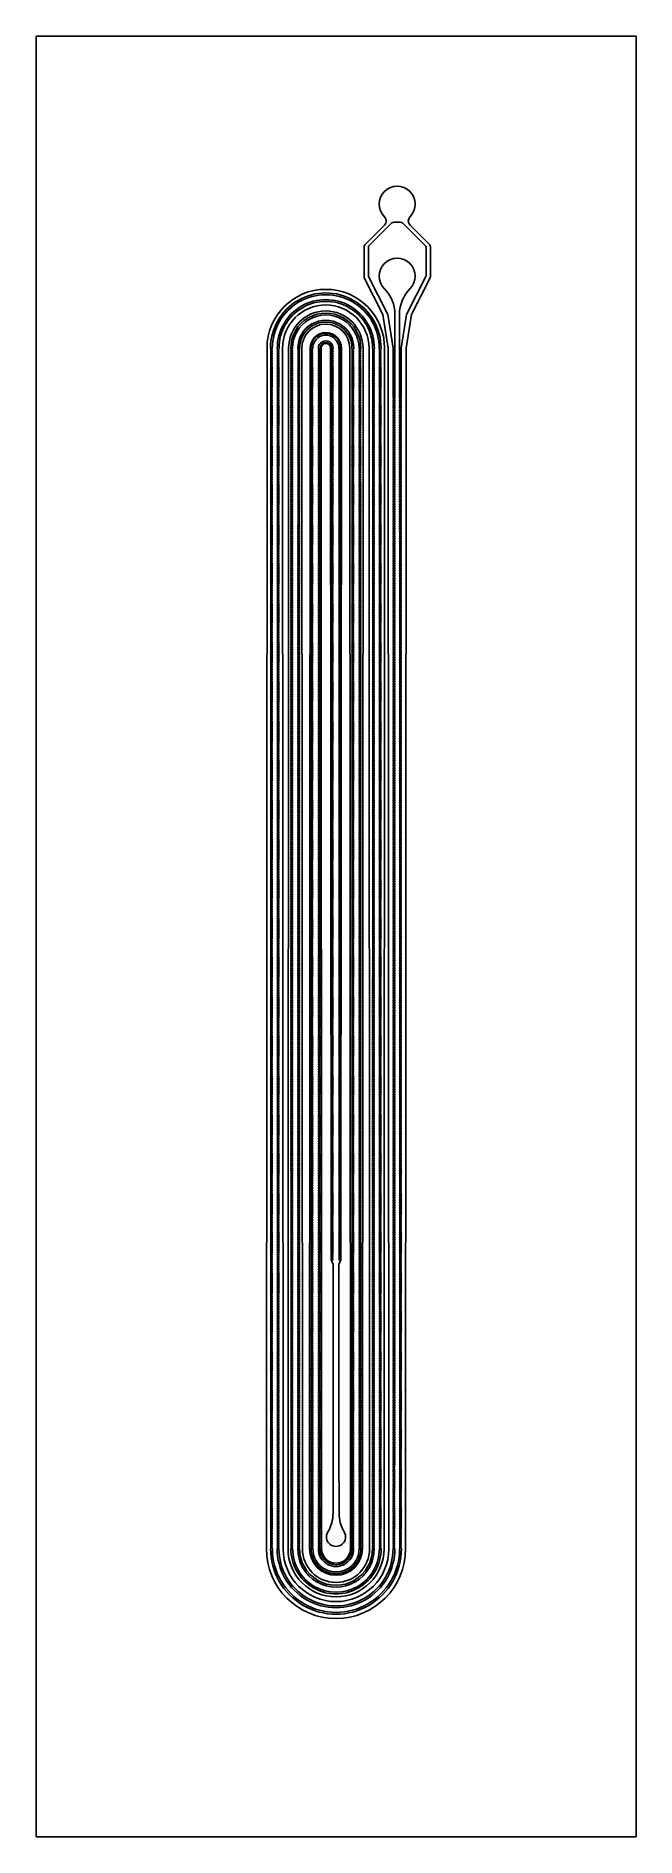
# Model space of a CAD drawing. Header units: millimetres. Extents: x -12.5 to 12.5, y -37.5 to 37.5.
import ezdxf

# ---------------------------------------------------------------- set-up
doc = ezdxf.new("R2010")
doc.units = ezdxf.units.MM
doc.header["$PDSIZE"] = -1

msp = doc.modelspace()

# ---------------------------------------------------------------- linework, layer by layer
at = {"color": 7, "linetype": 'Continuous'}
for p, q in [((-12.5, 37.5), (12.5, 37.5)), ((-12.5, 37.5), (-12.5, -37.5)), ((12.5, 37.5), (12.5, -37.5)), ((1.196, 28.801), (2.015, 29.62)), ((1.379, 28.779), (2.281, 29.681)), ((3.721, 28.779), (2.819, 29.681)), ((3.904, 28.801), (3.085, 29.62)), ((1.167, 27.5), (1.167, 28.731)), ((1.35, 27.524), (1.35, 28.709)), ((3.75, 27.524), (3.75, 28.709)), ((3.933, 27.5), (3.933, 28.731)), ((3.933, 28.731), (3.933, 27.5)), ((1.167, 27.5), (1.167, 27.48)), ((1.178, 27.435), (1.943, 25.927)), ((2.148, 25.927), (1.361, 27.479)), ((3.739, 27.479), (2.952, 25.927)), ((3.922, 27.435), (3.157, 25.927)), ((3.933, 27.48), (3.933, 27.5)), ((2.175, 24.5), (1.953, 25.897)), ((2.158, 25.897), (2.38, 24.5)), ((2.455, 24.49), (2.455, 25.913)), ((2.645, 24.49), (2.645, 25.913)), ((2.942, 25.897), (2.72, 24.5)), ((2.925, 24.5), (3.147, 25.897)), ((-2.875, 24), (-2.9, -25)), ((-2.875, 24.5), (-2.875, 24)), ((-2.703, 24.465), (-2.678, 24.465)), ((-2.703, 24.445), (-2.678, 24.445)), ((-2.703, 24.395), (-2.678, 24.395)), ((-2.703, 24.375), (-2.678, 24.375)), ((-2.703, 24.325), (-2.678, 24.325)), ((-2.703, 24.305), (-2.678, 24.305)), ((-2.703, 24.255), (-2.678, 24.255)), ((-2.703, 24.235), (-2.678, 24.235)), ((-2.703, 24.185), (-2.678, 24.185)), ((-2.703, 24.165), (-2.678, 24.165)), ((-2.703, 24.115), (-2.678, 24.115)), ((-2.703, 24.095), (-2.678, 24.095)), ((-2.703, 24.045), (-2.678, 24.045)), ((-2.703, 24.025), (-2.678, 24.025)), ((-2.423, 24.305), (-2.398, 24.305)), ((-2.423, 24.255), (-2.398, 24.255)), ((-2.423, 24.235), (-2.398, 24.235)), ((-2.423, 24.185), (-2.398, 24.185)), ((-2.423, 24.165), (-2.398, 24.165)), ((-2.423, 24.115), (-2.398, 24.115)), ((-2.423, 24.095), (-2.398, 24.095)), ((-2.423, 24.045), (-2.398, 24.045)), ((-2.423, 24.025), (-2.398, 24.025)), ((-2.423, 24.465), (-2.398, 24.465)), ((-2.423, 24.445), (-2.398, 24.445)), ((-2.423, 24.395), (-2.398, 24.395)), ((-2.423, 24.375), (-2.398, 24.375)), ((-2.423, 24.325), (-2.398, 24.325)), ((-2.225, 24.5), (-2.225, 24)), ((-2.2, -25), (-2.225, 24)), ((-1.975, 24), (-2, -25)), ((-1.975, 24.5), (-1.975, 24)), ((-1.86, 24.465), (-1.835, 24.465)), ((-1.86, 24.445), (-1.835, 24.445)), ((-1.86, 24.395), (-1.835, 24.395)), ((-1.86, 24.375), (-1.835, 24.375)), ((-1.86, 24.325), (-1.835, 24.325)), ((-1.86, 24.305), (-1.835, 24.305)), ((-1.86, 24.255), (-1.835, 24.255)), ((-1.86, 24.235), (-1.835, 24.235)), ((-1.86, 24.185), (-1.835, 24.185)), ((-1.86, 24.165), (-1.835, 24.165)), ((-1.86, 24.115), (-1.835, 24.115)), ((-1.86, 24.095), (-1.835, 24.095)), ((-1.86, 24.045), (-1.835, 24.045)), ((-1.86, 24.025), (-1.835, 24.025)), ((-1.565, 24.465), (-1.54, 24.465)), ((-1.565, 24.445), (-1.54, 24.445)), ((-1.565, 24.395), (-1.54, 24.395)), ((-1.565, 24.375), (-1.54, 24.375)), ((-1.565, 24.325), (-1.54, 24.325)), ((-1.565, 24.305), (-1.54, 24.305)), ((-1.565, 24.255), (-1.54, 24.255)), ((-1.565, 24.235), (-1.54, 24.235)), ((-1.565, 24.185), (-1.54, 24.185)), ((-1.565, 24.165), (-1.54, 24.165)), ((-1.565, 24.115), (-1.54, 24.115)), ((-1.565, 24.095), (-1.54, 24.095)), ((-1.565, 24.045), (-1.54, 24.045)), ((-1.565, 24.025), (-1.54, 24.025)), ((-1.425, 24), (-1.425, 24.5)), ((-1.4, -25), (-1.425, 24)), ((-1.075, 24), (-1.1, -25)), ((-1.075, 24), (-1.075, 24.5)), ((-1.018, 24.465), (-0.993, 24.465)), ((-1.018, 24.445), (-0.993, 24.445)), ((-1.018, 24.395), (-0.993, 24.395)), ((-1.018, 24.375), (-0.993, 24.375)), ((-1.018, 24.325), (-0.993, 24.325)), ((-1.018, 24.305), (-0.993, 24.305)), ((-1.018, 24.255), (-0.993, 24.255)), ((-1.018, 24.235), (-0.993, 24.235)), ((-1.018, 24.185), (-0.993, 24.185)), ((-1.018, 24.165), (-0.993, 24.165)), ((-1.018, 24.115), (-0.993, 24.115)), ((-1.018, 24.095), (-0.993, 24.095)), ((-1.018, 24.045), (-0.993, 24.045)), ((-1.018, 24.025), (-0.993, 24.025)), ((-0.707, 24.465), (-0.682, 24.465)), ((-0.707, 24.445), (-0.682, 24.445)), ((-0.707, 24.395), (-0.682, 24.395)), ((-0.707, 24.375), (-0.682, 24.375)), ((-0.707, 24.325), (-0.682, 24.325)), ((-0.707, 24.305), (-0.682, 24.305)), ((-0.707, 24.255), (-0.682, 24.255)), ((-0.707, 24.235), (-0.682, 24.235)), ((-0.707, 24.185), (-0.682, 24.185)), ((-0.707, 24.165), (-0.682, 24.165)), ((-0.707, 24.115), (-0.682, 24.115)), ((-0.707, 24.095), (-0.682, 24.095)), ((-0.707, 24.045), (-0.682, 24.045)), ((-0.707, 24.025), (-0.682, 24.025)), ((-0.625, 24), (-0.625, 24.5)), ((-0.6, -25), (-0.625, 24)), ((-0.225, 24), (-0.225, 24.5)), ((-0.225, 24), (-0.206, -13.45)), ((-0.168, 24.465), (-0.143, 24.465)), ((-0.168, 24.445), (-0.143, 24.445)), ((-0.168, 24.395), (-0.143, 24.395)), ((-0.168, 24.375), (-0.143, 24.375)), ((-0.168, 24.325), (-0.143, 24.325)), ((-0.168, 24.305), (-0.143, 24.305)), ((-0.168, 24.255), (-0.143, 24.255)), ((-0.168, 24.235), (-0.143, 24.235)), ((-0.168, 24.185), (-0.143, 24.185)), ((-0.168, 24.165), (-0.143, 24.165)), ((-0.168, 24.115), (-0.143, 24.115)), ((-0.168, 24.095), (-0.143, 24.095)), ((-0.168, 24.045), (-0.143, 24.045)), ((-0.168, 24.025), (-0.143, 24.025)), ((0.143, 24.465), (0.168, 24.465)), ((0.143, 24.445), (0.168, 24.445)), ((0.143, 24.395), (0.168, 24.395)), ((0.143, 24.375), (0.168, 24.375)), ((0.143, 24.325), (0.168, 24.325)), ((0.143, 24.305), (0.168, 24.305)), ((0.143, 24.255), (0.168, 24.255)), ((0.143, 24.235), (0.168, 24.235)), ((0.143, 24.185), (0.168, 24.185)), ((0.143, 24.165), (0.168, 24.165)), ((0.143, 24.115), (0.168, 24.115)), ((0.143, 24.095), (0.168, 24.095)), ((0.143, 24.045), (0.168, 24.045)), ((0.143, 24.025), (0.168, 24.025)), ((0.206, -13.45), (0.225, 24)), ((0.225, 24), (0.225, 24.5)), ((0.575, 24), (0.575, 24.5)), ((0.575, 24), (0.6, -25)), ((0.69, 24.465), (0.715, 24.465)), ((0.69, 24.445), (0.715, 24.445)), ((0.69, 24.395), (0.715, 24.395)), ((0.69, 24.375), (0.715, 24.375)), ((0.69, 24.325), (0.715, 24.325)), ((0.69, 24.305), (0.715, 24.305)), ((0.69, 24.255), (0.715, 24.255)), ((0.69, 24.235), (0.715, 24.235)), ((0.69, 24.185), (0.715, 24.185)), ((0.69, 24.165), (0.715, 24.165)), ((0.69, 24.115), (0.715, 24.115)), ((0.69, 24.095), (0.715, 24.095)), ((0.69, 24.045), (0.715, 24.045)), ((0.69, 24.025), (0.715, 24.025)), ((0.985, 24.465), (1.01, 24.465)), ((0.985, 24.445), (1.01, 24.445)), ((0.985, 24.395), (1.01, 24.395)), ((0.985, 24.375), (1.01, 24.375)), ((0.985, 24.325), (1.01, 24.325)), ((0.985, 24.305), (1.01, 24.305)), ((0.985, 24.255), (1.01, 24.255)), ((0.985, 24.235), (1.01, 24.235)), ((0.985, 24.185), (1.01, 24.185)), ((0.985, 24.165), (1.01, 24.165)), ((0.985, 24.115), (1.01, 24.115)), ((0.985, 24.095), (1.01, 24.095)), ((0.985, 24.045), (1.01, 24.045)), ((0.985, 24.025), (1.01, 24.025)), ((1.1, -25), (1.125, 24)), ((1.125, 24), (1.125, 24.5)), ((1.375, 24), (1.375, 24.5)), ((1.375, 24), (1.4, -25)), ((1.547, 24.465), (1.572, 24.465)), ((1.547, 24.445), (1.572, 24.445)), ((1.547, 24.395), (1.572, 24.395)), ((1.547, 24.375), (1.572, 24.375)), ((1.547, 24.325), (1.572, 24.325)), ((1.547, 24.305), (1.572, 24.305)), ((1.547, 24.255), (1.572, 24.255)), ((1.547, 24.235), (1.572, 24.235)), ((1.547, 24.185), (1.572, 24.185)), ((1.547, 24.165), (1.572, 24.165)), ((1.547, 24.115), (1.572, 24.115)), ((1.547, 24.095), (1.572, 24.095)), ((1.547, 24.045), (1.572, 24.045)), ((1.547, 24.025), (1.572, 24.025)), ((1.828, 24.465), (1.853, 24.465)), ((1.828, 24.445), (1.853, 24.445)), ((1.828, 24.395), (1.853, 24.395)), ((1.828, 24.375), (1.853, 24.375)), ((1.828, 24.325), (1.853, 24.325)), ((1.828, 24.305), (1.853, 24.305)), ((1.828, 24.255), (1.853, 24.255)), ((1.828, 24.235), (1.853, 24.235)), ((1.828, 24.185), (1.853, 24.185)), ((1.828, 24.165), (1.853, 24.165)), ((1.828, 24.115), (1.853, 24.115)), ((1.828, 24.095), (1.853, 24.095)), ((1.828, 24.045), (1.853, 24.045)), ((1.828, 24.025), (1.853, 24.025)), ((2, -25), (2.025, 24)), ((2.025, 24), (2.025, 24.5)), ((2.175, 24), (2.175, 24.5)), ((2.175, 24), (2.2, -25)), ((2.38, 24.49), (2.38, 24.5)), ((2.38, 22.46), (2.38, 24.49)), ((2.455, 24.49), (2.455, 22.46)), ((2.645, 22.46), (2.645, 24.49)), ((2.72, 24.49), (2.72, 24.5)), ((2.72, 24.49), (2.72, 22.46)), ((2.9, -25), (2.925, 24)), ((2.925, 24), (2.925, 24.5)), ((-2.703, 23.975), (-2.678, 23.975)), ((-2.703, 23.955), (-2.678, 23.955)), ((-2.703, 23.905), (-2.678, 23.905)), ((-2.703, 23.885), (-2.678, 23.885)), ((-2.703, 23.835), (-2.678, 23.835)), ((-2.702, 23.815), (-2.677, 23.815)), ((-2.702, 23.765), (-2.677, 23.765)), ((-2.702, 23.745), (-2.677, 23.745)), ((-2.702, 23.695), (-2.677, 23.695)), ((-2.702, 23.675), (-2.677, 23.675)), ((-2.702, 23.625), (-2.677, 23.625)), ((-2.702, 23.605), (-2.677, 23.605)), ((-2.702, 23.555), (-2.677, 23.555)), ((-2.702, 23.535), (-2.677, 23.535)), ((-2.702, 23.485), (-2.677, 23.485)), ((-2.702, 23.465), (-2.677, 23.465)), ((-2.702, 23.415), (-2.677, 23.415)), ((-2.702, 23.395), (-2.677, 23.395)), ((-2.702, 23.345), (-2.677, 23.345)), ((-2.702, 23.325), (-2.677, 23.325)), ((-2.702, 23.275), (-2.677, 23.275)), ((-2.702, 23.255), (-2.677, 23.255)), ((-2.423, 23.975), (-2.398, 23.975)), ((-2.423, 23.955), (-2.398, 23.955)), ((-2.423, 23.905), (-2.398, 23.905)), ((-2.423, 23.885), (-2.398, 23.885)), ((-2.423, 23.835), (-2.398, 23.835)), ((-2.423, 23.815), (-2.398, 23.815)), ((-2.423, 23.765), (-2.398, 23.765)), ((-2.423, 23.745), (-2.398, 23.745)), ((-2.423, 23.695), (-2.398, 23.695)), ((-2.423, 23.675), (-2.398, 23.675)), ((-2.423, 23.625), (-2.398, 23.625)), ((-2.423, 23.605), (-2.398, 23.605)), ((-2.423, 23.555), (-2.398, 23.555)), ((-2.423, 23.535), (-2.398, 23.535)), ((-2.423, 23.485), (-2.398, 23.485)), ((-2.423, 23.465), (-2.398, 23.465)), ((-2.423, 23.415), (-2.398, 23.415)), ((-2.423, 23.395), (-2.398, 23.395)), ((-2.423, 23.345), (-2.398, 23.345)), ((-2.423, 23.325), (-2.398, 23.325)), ((-2.423, 23.275), (-2.398, 23.275)), ((-2.423, 23.255), (-2.398, 23.255)), ((-1.86, 23.975), (-1.835, 23.975)), ((-1.86, 23.955), (-1.835, 23.955)), ((-1.86, 23.905), (-1.835, 23.905)), ((-1.86, 23.885), (-1.835, 23.885)), ((-1.86, 23.835), (-1.835, 23.835)), ((-1.86, 23.815), (-1.835, 23.815)), ((-1.86, 23.765), (-1.835, 23.765)), ((-1.86, 23.745), (-1.835, 23.745)), ((-1.86, 23.695), (-1.835, 23.695)), ((-1.86, 23.675), (-1.835, 23.675)), ((-1.86, 23.625), (-1.835, 23.625)), ((-1.86, 23.605), (-1.835, 23.605)), ((-1.86, 23.555), (-1.835, 23.555)), ((-1.86, 23.535), (-1.835, 23.535)), ((-1.86, 23.485), (-1.835, 23.485)), ((-1.86, 23.465), (-1.835, 23.465)), ((-1.86, 23.415), (-1.835, 23.415)), ((-1.86, 23.395), (-1.835, 23.395)), ((-1.86, 23.345), (-1.835, 23.345)), ((-1.86, 23.325), (-1.835, 23.325)), ((-1.86, 23.275), (-1.835, 23.275)), ((-1.86, 23.255), (-1.835, 23.255)), ((-1.565, 23.975), (-1.54, 23.975)), ((-1.565, 23.955), (-1.54, 23.955)), ((-1.565, 23.905), (-1.54, 23.905)), ((-1.565, 23.885), (-1.54, 23.885)), ((-1.565, 23.835), (-1.54, 23.835)), ((-1.565, 23.815), (-1.54, 23.815)), ((-1.565, 23.765), (-1.54, 23.765)), ((-1.565, 23.745), (-1.54, 23.745)), ((-1.565, 23.695), (-1.54, 23.695)), ((-1.565, 23.675), (-1.54, 23.675)), ((-1.565, 23.625), (-1.54, 23.625)), ((-1.565, 23.605), (-1.54, 23.605)), ((-1.565, 23.555), (-1.54, 23.555)), ((-1.565, 23.535), (-1.54, 23.535)), ((-1.565, 23.485), (-1.54, 23.485)), ((-1.565, 23.465), (-1.54, 23.465)), ((-1.565, 23.415), (-1.54, 23.415)), ((-1.565, 23.395), (-1.54, 23.395)), ((-1.565, 23.345), (-1.54, 23.345)), ((-1.565, 23.325), (-1.54, 23.325)), ((-1.565, 23.275), (-1.54, 23.275)), ((-1.565, 23.255), (-1.54, 23.255)), ((-1.018, 23.975), (-0.993, 23.975)), ((-1.018, 23.955), (-0.993, 23.955)), ((-1.018, 23.905), (-0.993, 23.905)), ((-1.018, 23.885), (-0.993, 23.885)), ((-1.018, 23.835), (-0.993, 23.835)), ((-1.018, 23.815), (-0.993, 23.815)), ((-1.018, 23.765), (-0.993, 23.765)), ((-1.018, 23.745), (-0.993, 23.745)), ((-1.018, 23.695), (-0.993, 23.695)), ((-1.018, 23.675), (-0.993, 23.675)), ((-1.018, 23.625), (-0.993, 23.625)), ((-1.018, 23.605), (-0.993, 23.605)), ((-1.018, 23.555), (-0.993, 23.555)), ((-1.018, 23.535), (-0.993, 23.535)), ((-1.018, 23.485), (-0.993, 23.485)), ((-1.018, 23.465), (-0.993, 23.465)), ((-1.018, 23.415), (-0.993, 23.415)), ((-1.018, 23.395), (-0.993, 23.395)), ((-1.018, 23.345), (-0.993, 23.345)), ((-1.018, 23.325), (-0.993, 23.325)), ((-1.018, 23.275), (-0.993, 23.275)), ((-1.018, 23.255), (-0.993, 23.255)), ((-0.707, 23.975), (-0.682, 23.975)), ((-0.707, 23.955), (-0.682, 23.955)), ((-0.707, 23.905), (-0.682, 23.905)), ((-0.707, 23.885), (-0.682, 23.885)), ((-0.707, 23.835), (-0.682, 23.835)), ((-0.707, 23.815), (-0.682, 23.815)), ((-0.707, 23.765), (-0.682, 23.765)), ((-0.707, 23.745), (-0.682, 23.745)), ((-0.707, 23.695), (-0.682, 23.695)), ((-0.707, 23.675), (-0.682, 23.675)), ((-0.707, 23.625), (-0.682, 23.625)), ((-0.707, 23.605), (-0.682, 23.605)), ((-0.707, 23.555), (-0.682, 23.555)), ((-0.707, 23.535), (-0.682, 23.535)), ((-0.707, 23.485), (-0.682, 23.485)), ((-0.707, 23.465), (-0.682, 23.465)), ((-0.707, 23.415), (-0.682, 23.415)), ((-0.707, 23.395), (-0.682, 23.395)), ((-0.707, 23.345), (-0.682, 23.345)), ((-0.707, 23.325), (-0.682, 23.325)), ((-0.707, 23.275), (-0.682, 23.275)), ((-0.707, 23.255), (-0.682, 23.255)), ((-0.168, 23.975), (-0.143, 23.975)), ((-0.168, 23.955), (-0.143, 23.955)), ((-0.168, 23.905), (-0.143, 23.905)), ((-0.168, 23.885), (-0.143, 23.885)), ((-0.168, 23.835), (-0.143, 23.835)), ((-0.168, 23.815), (-0.143, 23.815)), ((-0.168, 23.765), (-0.143, 23.765)), ((-0.168, 23.745), (-0.143, 23.745)), ((-0.168, 23.695), (-0.143, 23.695)), ((-0.168, 23.675), (-0.143, 23.675)), ((-0.168, 23.625), (-0.143, 23.625)), ((-0.168, 23.605), (-0.143, 23.605)), ((-0.168, 23.555), (-0.143, 23.555)), ((-0.168, 23.535), (-0.143, 23.535)), ((-0.168, 23.485), (-0.143, 23.485)), ((-0.168, 23.465), (-0.143, 23.465)), ((-0.168, 23.415), (-0.143, 23.415)), ((-0.168, 23.395), (-0.143, 23.395)), ((-0.168, 23.345), (-0.143, 23.345)), ((-0.168, 23.325), (-0.143, 23.325)), ((-0.168, 23.275), (-0.143, 23.275)), ((-0.168, 23.255), (-0.143, 23.255)), ((0.143, 23.975), (0.168, 23.975)), ((0.143, 23.955), (0.168, 23.955)), ((0.143, 23.905), (0.168, 23.905)), ((0.143, 23.885), (0.168, 23.885)), ((0.143, 23.835), (0.168, 23.835)), ((0.143, 23.815), (0.168, 23.815)), ((0.143, 23.765), (0.168, 23.765)), ((0.143, 23.745), (0.168, 23.745)), ((0.143, 23.695), (0.168, 23.695)), ((0.143, 23.675), (0.168, 23.675)), ((0.143, 23.625), (0.168, 23.625)), ((0.143, 23.605), (0.168, 23.605)), ((0.143, 23.555), (0.168, 23.555)), ((0.143, 23.535), (0.168, 23.535)), ((0.143, 23.485), (0.168, 23.485)), ((0.143, 23.465), (0.168, 23.465)), ((0.143, 23.415), (0.168, 23.415)), ((0.143, 23.395), (0.168, 23.395)), ((0.143, 23.345), (0.168, 23.345)), ((0.143, 23.325), (0.168, 23.325)), ((0.143, 23.275), (0.168, 23.275)), ((0.143, 23.255), (0.168, 23.255)), ((0.69, 23.975), (0.715, 23.975)), ((0.69, 23.955), (0.715, 23.955)), ((0.69, 23.905), (0.715, 23.905)), ((0.69, 23.885), (0.715, 23.885)), ((0.69, 23.835), (0.715, 23.835)), ((0.69, 23.815), (0.715, 23.815)), ((0.69, 23.765), (0.715, 23.765)), ((0.69, 23.745), (0.715, 23.745)), ((0.69, 23.695), (0.715, 23.695)), ((0.69, 23.675), (0.715, 23.675)), ((0.69, 23.625), (0.715, 23.625)), ((0.69, 23.605), (0.715, 23.605)), ((0.69, 23.555), (0.715, 23.555)), ((0.69, 23.535), (0.715, 23.535)), ((0.69, 23.485), (0.715, 23.485)), ((0.69, 23.465), (0.715, 23.465)), ((0.69, 23.415), (0.715, 23.415)), ((0.69, 23.395), (0.715, 23.395)), ((0.69, 23.345), (0.715, 23.345)), ((0.69, 23.325), (0.715, 23.325)), ((0.69, 23.275), (0.715, 23.275)), ((0.69, 23.255), (0.715, 23.255)), ((0.985, 23.975), (1.01, 23.975)), ((0.985, 23.955), (1.01, 23.955)), ((0.985, 23.905), (1.01, 23.905)), ((0.985, 23.885), (1.01, 23.885)), ((0.985, 23.835), (1.01, 23.835)), ((0.985, 23.815), (1.01, 23.815)), ((0.985, 23.765), (1.01, 23.765)), ((0.985, 23.745), (1.01, 23.745)), ((0.985, 23.695), (1.01, 23.695)), ((0.985, 23.675), (1.01, 23.675)), ((0.985, 23.625), (1.01, 23.625)), ((0.985, 23.605), (1.01, 23.605)), ((0.985, 23.555), (1.01, 23.555)), ((0.985, 23.535), (1.01, 23.535)), ((0.985, 23.485), (1.01, 23.485)), ((0.985, 23.465), (1.01, 23.465)), ((0.985, 23.415), (1.01, 23.415)), ((0.985, 23.395), (1.01, 23.395)), ((0.985, 23.345), (1.01, 23.345)), ((0.985, 23.325), (1.01, 23.325)), ((0.985, 23.275), (1.01, 23.275)), ((0.985, 23.255), (1.01, 23.255)), ((1.547, 23.975), (1.572, 23.975)), ((1.547, 23.955), (1.572, 23.955)), ((1.547, 23.905), (1.572, 23.905)), ((1.547, 23.885), (1.572, 23.885)), ((1.547, 23.835), (1.572, 23.835)), ((1.547, 23.815), (1.572, 23.815)), ((1.547, 23.765), (1.572, 23.765)), ((1.547, 23.745), (1.572, 23.745)), ((1.547, 23.695), (1.572, 23.695)), ((1.547, 23.675), (1.572, 23.675)), ((1.547, 23.625), (1.572, 23.625)), ((1.547, 23.605), (1.572, 23.605)), ((1.547, 23.555), (1.572, 23.555)), ((1.547, 23.535), (1.572, 23.535)), ((1.547, 23.485), (1.572, 23.485)), ((1.547, 23.465), (1.572, 23.465)), ((1.547, 23.415), (1.572, 23.415)), ((1.547, 23.395), (1.572, 23.395)), ((1.547, 23.345), (1.572, 23.345)), ((1.547, 23.325), (1.572, 23.325)), ((1.547, 23.275), (1.572, 23.275)), ((1.547, 23.255), (1.572, 23.255)), ((1.828, 23.975), (1.853, 23.975)), ((1.828, 23.955), (1.853, 23.955)), ((1.828, 23.905), (1.853, 23.905)), ((1.828, 23.885), (1.853, 23.885)), ((1.828, 23.835), (1.853, 23.835)), ((1.828, 23.815), (1.853, 23.815)), ((1.828, 23.765), (1.853, 23.765)), ((1.828, 23.745), (1.853, 23.745)), ((1.828, 23.695), (1.853, 23.695)), ((1.828, 23.675), (1.853, 23.675)), ((1.828, 23.625), (1.853, 23.625)), ((1.828, 23.605), (1.853, 23.605)), ((1.828, 23.555), (1.853, 23.555)), ((1.828, 23.535), (1.853, 23.535)), ((1.828, 23.485), (1.853, 23.485)), ((1.828, 23.465), (1.853, 23.465)), ((1.828, 23.415), (1.853, 23.415)), ((1.828, 23.395), (1.853, 23.395)), ((1.828, 23.345), (1.853, 23.345)), ((1.828, 23.325), (1.853, 23.325)), ((1.828, 23.275), (1.853, 23.275)), ((1.828, 23.255), (1.853, 23.255)), ((-2.702, 23.205), (-2.677, 23.205)), ((-2.702, 23.185), (-2.677, 23.185)), ((-2.702, 23.135), (-2.677, 23.135)), ((-2.702, 23.115), (-2.677, 23.115)), ((-2.702, 23.065), (-2.677, 23.065)), ((-2.702, 23.045), (-2.677, 23.045)), ((-2.702, 22.995), (-2.677, 22.995)), ((-2.702, 22.975), (-2.677, 22.975)), ((-2.702, 22.925), (-2.677, 22.925)), ((-2.702, 22.905), (-2.677, 22.905)), ((-2.702, 22.855), (-2.677, 22.855)), ((-2.702, 22.835), (-2.677, 22.835)), ((-2.702, 22.785), (-2.677, 22.785)), ((-2.702, 22.765), (-2.677, 22.765)), ((-2.702, 22.715), (-2.677, 22.715)), ((-2.702, 22.695), (-2.677, 22.695)), ((-2.702, 22.645), (-2.677, 22.645)), ((-2.702, 22.625), (-2.677, 22.625)), ((-2.702, 22.575), (-2.677, 22.575)), ((-2.702, 22.555), (-2.677, 22.555)), ((-2.702, 22.505), (-2.677, 22.505)), ((-2.423, 23.205), (-2.398, 23.205)), ((-2.423, 23.185), (-2.398, 23.185)), ((-2.423, 23.135), (-2.398, 23.135)), ((-2.423, 23.115), (-2.398, 23.115)), ((-2.423, 23.065), (-2.398, 23.065)), ((-2.423, 23.045), (-2.398, 23.045)), ((-2.423, 22.995), (-2.398, 22.995)), ((-2.423, 22.975), (-2.398, 22.975)), ((-2.423, 22.925), (-2.398, 22.925)), ((-2.423, 22.905), (-2.398, 22.905)), ((-2.423, 22.855), (-2.398, 22.855)), ((-2.423, 22.835), (-2.398, 22.835)), ((-2.423, 22.785), (-2.398, 22.785)), ((-2.423, 22.765), (-2.398, 22.765)), ((-2.423, 22.715), (-2.398, 22.715)), ((-2.423, 22.695), (-2.398, 22.695)), ((-2.423, 22.645), (-2.398, 22.645)), ((-2.423, 22.625), (-2.398, 22.625)), ((-2.423, 22.575), (-2.398, 22.575)), ((-2.423, 22.555), (-2.398, 22.555)), ((-2.423, 22.505), (-2.398, 22.505)), ((-1.86, 23.205), (-1.835, 23.205)), ((-1.86, 23.185), (-1.835, 23.185)), ((-1.86, 23.135), (-1.835, 23.135)), ((-1.86, 23.115), (-1.835, 23.115)), ((-1.86, 23.065), (-1.835, 23.065)), ((-1.86, 23.045), (-1.835, 23.045)), ((-1.86, 22.995), (-1.835, 22.995)), ((-1.86, 22.975), (-1.835, 22.975)), ((-1.86, 22.925), (-1.835, 22.925)), ((-1.86, 22.905), (-1.835, 22.905)), ((-1.86, 22.855), (-1.835, 22.855)), ((-1.86, 22.835), (-1.835, 22.835)), ((-1.86, 22.785), (-1.835, 22.785)), ((-1.86, 22.765), (-1.835, 22.765)), ((-1.86, 22.715), (-1.835, 22.715)), ((-1.86, 22.695), (-1.835, 22.695)), ((-1.86, 22.645), (-1.835, 22.645)), ((-1.86, 22.625), (-1.835, 22.625)), ((-1.86, 22.575), (-1.835, 22.575)), ((-1.86, 22.555), (-1.835, 22.555)), ((-1.86, 22.505), (-1.835, 22.505)), ((-1.565, 23.205), (-1.54, 23.205)), ((-1.565, 23.185), (-1.54, 23.185)), ((-1.565, 23.135), (-1.54, 23.135)), ((-1.565, 23.115), (-1.54, 23.115)), ((-1.565, 23.065), (-1.54, 23.065)), ((-1.565, 23.045), (-1.54, 23.045)), ((-1.565, 22.995), (-1.54, 22.995)), ((-1.565, 22.975), (-1.54, 22.975)), ((-1.565, 22.925), (-1.54, 22.925)), ((-1.565, 22.905), (-1.54, 22.905)), ((-1.565, 22.855), (-1.54, 22.855)), ((-1.565, 22.835), (-1.54, 22.835)), ((-1.565, 22.785), (-1.54, 22.785)), ((-1.565, 22.765), (-1.54, 22.765)), ((-1.565, 22.715), (-1.54, 22.715)), ((-1.565, 22.695), (-1.54, 22.695)), ((-1.565, 22.645), (-1.54, 22.645)), ((-1.565, 22.625), (-1.54, 22.625)), ((-1.565, 22.575), (-1.54, 22.575)), ((-1.565, 22.555), (-1.54, 22.555)), ((-1.565, 22.505), (-1.54, 22.505)), ((-1.018, 23.205), (-0.993, 23.205)), ((-1.018, 23.185), (-0.993, 23.185)), ((-1.018, 23.135), (-0.993, 23.135)), ((-1.018, 23.115), (-0.993, 23.115)), ((-1.018, 23.065), (-0.993, 23.065)), ((-1.018, 23.045), (-0.993, 23.045)), ((-1.018, 22.995), (-0.993, 22.995)), ((-1.018, 22.975), (-0.993, 22.975)), ((-1.018, 22.925), (-0.993, 22.925)), ((-1.018, 22.905), (-0.993, 22.905)), ((-1.018, 22.855), (-0.993, 22.855)), ((-1.018, 22.835), (-0.993, 22.835)), ((-1.018, 22.785), (-0.993, 22.785)), ((-1.018, 22.765), (-0.993, 22.765)), ((-1.018, 22.715), (-0.993, 22.715)), ((-1.018, 22.695), (-0.993, 22.695)), ((-1.018, 22.645), (-0.993, 22.645)), ((-1.018, 22.625), (-0.993, 22.625)), ((-1.018, 22.575), (-0.993, 22.575)), ((-1.018, 22.555), (-0.993, 22.555)), ((-1.018, 22.505), (-0.993, 22.505)), ((-0.707, 23.205), (-0.682, 23.205)), ((-0.707, 23.185), (-0.682, 23.185)), ((-0.707, 23.135), (-0.682, 23.135)), ((-0.707, 23.115), (-0.682, 23.115)), ((-0.707, 23.065), (-0.682, 23.065)), ((-0.707, 23.045), (-0.682, 23.045)), ((-0.707, 22.995), (-0.682, 22.995)), ((-0.707, 22.975), (-0.682, 22.975)), ((-0.707, 22.925), (-0.682, 22.925)), ((-0.707, 22.905), (-0.682, 22.905)), ((-0.707, 22.855), (-0.682, 22.855)), ((-0.707, 22.835), (-0.682, 22.835)), ((-0.707, 22.785), (-0.682, 22.785)), ((-0.708, 22.765), (-0.683, 22.765)), ((-0.708, 22.715), (-0.683, 22.715)), ((-0.708, 22.695), (-0.683, 22.695)), ((-0.708, 22.645), (-0.683, 22.645)), ((-0.708, 22.625), (-0.683, 22.625)), ((-0.708, 22.575), (-0.683, 22.575)), ((-0.708, 22.555), (-0.683, 22.555)), ((-0.708, 22.505), (-0.683, 22.505)), ((-0.168, 23.205), (-0.143, 23.205)), ((-0.168, 23.185), (-0.143, 23.185)), ((-0.168, 23.135), (-0.143, 23.135)), ((-0.168, 23.115), (-0.143, 23.115)), ((-0.168, 23.065), (-0.143, 23.065)), ((-0.168, 23.045), (-0.143, 23.045)), ((-0.168, 22.995), (-0.143, 22.995)), ((-0.168, 22.975), (-0.143, 22.975)), ((-0.168, 22.925), (-0.143, 22.925)), ((-0.168, 22.905), (-0.143, 22.905)), ((-0.168, 22.855), (-0.143, 22.855)), ((-0.168, 22.835), (-0.143, 22.835)), ((-0.168, 22.785), (-0.143, 22.785)), ((-0.168, 22.765), (-0.143, 22.765)), ((-0.168, 22.715), (-0.143, 22.715)), ((-0.168, 22.695), (-0.143, 22.695)), ((-0.168, 22.645), (-0.143, 22.645)), ((-0.168, 22.625), (-0.143, 22.625)), ((-0.168, 22.575), (-0.143, 22.575)), ((-0.168, 22.555), (-0.143, 22.555)), ((-0.168, 22.505), (-0.143, 22.505)), ((0.143, 23.205), (0.168, 23.205)), ((0.143, 23.185), (0.168, 23.185)), ((0.143, 23.135), (0.168, 23.135)), ((0.143, 23.115), (0.168, 23.115)), ((0.143, 23.065), (0.168, 23.065)), ((0.143, 23.045), (0.168, 23.045)), ((0.143, 22.995), (0.168, 22.995)), ((0.143, 22.975), (0.168, 22.975)), ((0.143, 22.925), (0.168, 22.925)), ((0.143, 22.905), (0.168, 22.905)), ((0.143, 22.855), (0.168, 22.855)), ((0.143, 22.835), (0.168, 22.835)), ((0.143, 22.785), (0.168, 22.785)), ((0.143, 22.765), (0.168, 22.765)), ((0.143, 22.715), (0.168, 22.715)), ((0.143, 22.695), (0.168, 22.695)), ((0.143, 22.645), (0.168, 22.645)), ((0.143, 22.625), (0.168, 22.625)), ((0.143, 22.575), (0.168, 22.575)), ((0.143, 22.555), (0.168, 22.555)), ((0.143, 22.505), (0.168, 22.505)), ((0.69, 23.205), (0.715, 23.205)), ((0.69, 23.185), (0.715, 23.185)), ((0.69, 23.135), (0.715, 23.135)), ((0.69, 23.115), (0.715, 23.115)), ((0.69, 23.065), (0.715, 23.065)), ((0.69, 23.045), (0.715, 23.045)), ((0.69, 22.995), (0.715, 22.995)), ((0.69, 22.975), (0.715, 22.975)), ((0.69, 22.925), (0.715, 22.925)), ((0.69, 22.905), (0.715, 22.905)), ((0.69, 22.855), (0.715, 22.855)), ((0.69, 22.835), (0.715, 22.835)), ((0.69, 22.785), (0.715, 22.785)), ((0.69, 22.765), (0.715, 22.765)), ((0.69, 22.715), (0.715, 22.715)), ((0.69, 22.695), (0.715, 22.695)), ((0.69, 22.645), (0.715, 22.645)), ((0.69, 22.625), (0.715, 22.625)), ((0.69, 22.575), (0.715, 22.575)), ((0.69, 22.555), (0.715, 22.555)), ((0.69, 22.505), (0.715, 22.505)), ((0.985, 23.205), (1.01, 23.205)), ((0.985, 23.185), (1.01, 23.185)), ((0.985, 23.135), (1.01, 23.135)), ((0.985, 23.115), (1.01, 23.115)), ((0.985, 23.065), (1.01, 23.065)), ((0.985, 23.045), (1.01, 23.045)), ((0.985, 22.995), (1.01, 22.995)), ((0.985, 22.975), (1.01, 22.975)), ((0.985, 22.925), (1.01, 22.925)), ((0.985, 22.905), (1.01, 22.905)), ((0.985, 22.855), (1.01, 22.855)), ((0.985, 22.835), (1.01, 22.835)), ((0.985, 22.785), (1.01, 22.785)), ((0.985, 22.765), (1.01, 22.765)), ((0.985, 22.715), (1.01, 22.715)), ((0.985, 22.695), (1.01, 22.695)), ((0.985, 22.645), (1.01, 22.645)), ((0.985, 22.625), (1.01, 22.625)), ((0.985, 22.575), (1.01, 22.575)), ((0.985, 22.555), (1.01, 22.555)), ((0.985, 22.505), (1.01, 22.505)), ((1.547, 23.205), (1.572, 23.205)), ((1.547, 23.185), (1.572, 23.185)), ((1.547, 23.135), (1.572, 23.135)), ((1.547, 23.115), (1.572, 23.115)), ((1.547, 23.065), (1.572, 23.065)), ((1.547, 23.045), (1.572, 23.045)), ((1.547, 22.995), (1.572, 22.995)), ((1.547, 22.975), (1.572, 22.975)), ((1.547, 22.925), (1.572, 22.925)), ((1.547, 22.905), (1.572, 22.905)), ((1.547, 22.855), (1.572, 22.855)), ((1.547, 22.835), (1.572, 22.835)), ((1.547, 22.785), (1.572, 22.785)), ((1.547, 22.765), (1.572, 22.765)), ((1.547, 22.715), (1.572, 22.715)), ((1.547, 22.695), (1.572, 22.695)), ((1.547, 22.645), (1.572, 22.645)), ((1.547, 22.625), (1.572, 22.625)), ((1.547, 22.575), (1.572, 22.575)), ((1.547, 22.555), (1.572, 22.555)), ((1.547, 22.505), (1.572, 22.505)), ((1.828, 23.205), (1.853, 23.205)), ((1.828, 23.185), (1.853, 23.185)), ((1.828, 23.135), (1.853, 23.135)), ((1.828, 23.115), (1.853, 23.115)), ((1.828, 23.065), (1.853, 23.065)), ((1.828, 23.045), (1.853, 23.045)), ((1.828, 22.995), (1.853, 22.995)), ((1.828, 22.975), (1.853, 22.975)), ((1.828, 22.925), (1.853, 22.925)), ((1.828, 22.905), (1.853, 22.905)), ((1.828, 22.855), (1.853, 22.855)), ((1.828, 22.835), (1.853, 22.835)), ((1.828, 22.785), (1.853, 22.785)), ((1.828, 22.765), (1.853, 22.765)), ((1.828, 22.715), (1.853, 22.715)), ((1.828, 22.695), (1.853, 22.695)), ((1.828, 22.645), (1.853, 22.645)), ((1.828, 22.625), (1.853, 22.625)), ((1.828, 22.575), (1.853, 22.575)), ((1.828, 22.555), (1.853, 22.555)), ((1.828, 22.505), (1.853, 22.505)), ((-2.702, 22.485), (-2.677, 22.485)), ((-2.702, 22.435), (-2.677, 22.435)), ((-2.702, 22.415), (-2.677, 22.415)), ((-2.702, 22.365), (-2.677, 22.365)), ((-2.702, 22.345), (-2.677, 22.345)), ((-2.702, 22.295), (-2.677, 22.295)), ((-2.702, 22.275), (-2.677, 22.275)), ((-2.702, 22.225), (-2.677, 22.225)), ((-2.702, 22.205), (-2.677, 22.205)), ((-2.702, 22.155), (-2.677, 22.155)), ((-2.702, 22.135), (-2.677, 22.135)), ((-2.702, 22.085), (-2.677, 22.085)), ((-2.702, 22.065), (-2.677, 22.065)), ((-2.702, 22.015), (-2.677, 22.015)), ((-2.702, 21.995), (-2.677, 21.995)), ((-2.702, 21.945), (-2.677, 21.945)), ((-2.702, 21.925), (-2.677, 21.925)), ((-2.702, 21.875), (-2.677, 21.875)), ((-2.702, 21.855), (-2.677, 21.855)), ((-2.702, 21.805), (-2.677, 21.805)), ((-2.702, 21.785), (-2.677, 21.785)), ((-2.423, 22.485), (-2.398, 22.485)), ((-2.423, 22.435), (-2.398, 22.435)), ((-2.423, 22.415), (-2.398, 22.415)), ((-2.423, 22.365), (-2.398, 22.365)), ((-2.423, 22.345), (-2.398, 22.345)), ((-2.423, 22.295), (-2.398, 22.295)), ((-2.423, 22.275), (-2.398, 22.275)), ((-2.423, 22.225), (-2.398, 22.225)), ((-2.423, 22.205), (-2.398, 22.205)), ((-2.423, 22.155), (-2.398, 22.155)), ((-2.423, 22.135), (-2.398, 22.135)), ((-2.423, 22.085), (-2.398, 22.085)), ((-2.423, 22.065), (-2.398, 22.065)), ((-2.423, 22.015), (-2.398, 22.015)), ((-2.423, 21.995), (-2.398, 21.995)), ((-2.423, 21.945), (-2.398, 21.945)), ((-2.423, 21.925), (-2.398, 21.925)), ((-2.423, 21.875), (-2.398, 21.875)), ((-2.423, 21.855), (-2.398, 21.855)), ((-2.423, 21.805), (-2.398, 21.805)), ((-2.423, 21.785), (-2.398, 21.785)), ((-1.86, 22.485), (-1.835, 22.485)), ((-1.86, 22.435), (-1.835, 22.435)), ((-1.86, 22.415), (-1.835, 22.415)), ((-1.86, 22.365), (-1.835, 22.365)), ((-1.86, 22.345), (-1.835, 22.345)), ((-1.86, 22.295), (-1.835, 22.295)), ((-1.86, 22.275), (-1.835, 22.275)), ((-1.86, 22.225), (-1.835, 22.225)), ((-1.86, 22.205), (-1.835, 22.205)), ((-1.86, 22.155), (-1.835, 22.155)), ((-1.86, 22.135), (-1.835, 22.135)), ((-1.86, 22.085), (-1.835, 22.085)), ((-1.86, 22.065), (-1.835, 22.065)), ((-1.86, 22.015), (-1.835, 22.015)), ((-1.86, 21.995), (-1.835, 21.995)), ((-1.86, 21.945), (-1.835, 21.945)), ((-1.86, 21.925), (-1.835, 21.925)), ((-1.86, 21.875), (-1.835, 21.875)), ((-1.86, 21.855), (-1.835, 21.855)), ((-1.86, 21.805), (-1.835, 21.805)), ((-1.86, 21.785), (-1.835, 21.785)), ((-1.565, 22.485), (-1.54, 22.485)), ((-1.565, 22.435), (-1.54, 22.435)), ((-1.565, 22.415), (-1.54, 22.415)), ((-1.565, 22.365), (-1.54, 22.365)), ((-1.565, 22.345), (-1.54, 22.345)), ((-1.565, 22.295), (-1.54, 22.295)), ((-1.565, 22.275), (-1.54, 22.275)), ((-1.565, 22.225), (-1.54, 22.225)), ((-1.565, 22.205), (-1.54, 22.205)), ((-1.565, 22.155), (-1.54, 22.155)), ((-1.565, 22.135), (-1.54, 22.135)), ((-1.565, 22.085), (-1.54, 22.085)), ((-1.565, 22.065), (-1.54, 22.065)), ((-1.565, 22.015), (-1.54, 22.015)), ((-1.565, 21.995), (-1.54, 21.995)), ((-1.565, 21.945), (-1.54, 21.945)), ((-1.565, 21.925), (-1.54, 21.925)), ((-1.565, 21.875), (-1.54, 21.875)), ((-1.565, 21.855), (-1.54, 21.855)), ((-1.565, 21.805), (-1.54, 21.805)), ((-1.565, 21.785), (-1.54, 21.785)), ((-1.018, 22.485), (-0.993, 22.485)), ((-1.018, 22.435), (-0.993, 22.435)), ((-1.017, 22.415), (-0.992, 22.415)), ((-1.017, 22.365), (-0.992, 22.365)), ((-1.017, 22.345), (-0.992, 22.345)), ((-1.017, 22.295), (-0.992, 22.295)), ((-1.017, 22.275), (-0.992, 22.275)), ((-1.017, 22.225), (-0.992, 22.225)), ((-1.017, 22.205), (-0.992, 22.205)), ((-1.017, 22.155), (-0.992, 22.155)), ((-1.017, 22.135), (-0.992, 22.135)), ((-1.017, 22.085), (-0.992, 22.085)), ((-1.017, 22.065), (-0.992, 22.065)), ((-1.017, 22.015), (-0.992, 22.015)), ((-1.017, 21.995), (-0.992, 21.995)), ((-1.017, 21.945), (-0.992, 21.945)), ((-1.017, 21.925), (-0.992, 21.925)), ((-1.017, 21.875), (-0.992, 21.875)), ((-1.017, 21.855), (-0.992, 21.855)), ((-1.017, 21.805), (-0.992, 21.805)), ((-1.017, 21.785), (-0.992, 21.785)), ((-0.708, 22.415), (-0.683, 22.415)), ((-0.708, 22.365), (-0.683, 22.365)), ((-0.708, 22.345), (-0.683, 22.345)), ((-0.708, 22.295), (-0.683, 22.295)), ((-0.708, 22.275), (-0.683, 22.275)), ((-0.708, 22.225), (-0.683, 22.225)), ((-0.708, 22.205), (-0.683, 22.205)), ((-0.708, 22.155), (-0.683, 22.155)), ((-0.708, 22.135), (-0.683, 22.135)), ((-0.708, 22.085), (-0.683, 22.085)), ((-0.708, 22.065), (-0.683, 22.065)), ((-0.708, 22.015), (-0.683, 22.015)), ((-0.708, 21.995), (-0.683, 21.995)), ((-0.708, 21.945), (-0.683, 21.945)), ((-0.708, 21.925), (-0.683, 21.925)), ((-0.708, 21.875), (-0.683, 21.875)), ((-0.708, 21.855), (-0.683, 21.855)), ((-0.708, 21.805), (-0.683, 21.805)), ((-0.708, 21.785), (-0.683, 21.785)), ((-0.708, 22.485), (-0.683, 22.485)), ((-0.708, 22.435), (-0.683, 22.435)), ((-0.168, 22.485), (-0.143, 22.485)), ((-0.168, 22.435), (-0.143, 22.435)), ((-0.168, 22.415), (-0.143, 22.415)), ((-0.168, 22.365), (-0.143, 22.365)), ((-0.168, 22.345), (-0.143, 22.345)), ((-0.168, 22.295), (-0.143, 22.295)), ((-0.168, 22.275), (-0.143, 22.275)), ((-0.168, 22.225), (-0.143, 22.225)), ((-0.168, 22.205), (-0.143, 22.205)), ((-0.168, 22.155), (-0.143, 22.155)), ((-0.168, 22.135), (-0.143, 22.135)), ((-0.168, 22.085), (-0.143, 22.085)), ((-0.168, 22.065), (-0.143, 22.065)), ((-0.168, 22.015), (-0.143, 22.015)), ((-0.168, 21.995), (-0.143, 21.995)), ((-0.168, 21.945), (-0.143, 21.945)), ((-0.168, 21.925), (-0.143, 21.925)), ((-0.168, 21.875), (-0.143, 21.875)), ((-0.168, 21.855), (-0.143, 21.855)), ((-0.168, 21.805), (-0.143, 21.805)), ((-0.168, 21.785), (-0.143, 21.785)), ((0.143, 22.485), (0.168, 22.485)), ((0.143, 22.435), (0.168, 22.435)), ((0.143, 22.415), (0.168, 22.415)), ((0.143, 22.365), (0.168, 22.365)), ((0.143, 22.345), (0.168, 22.345)), ((0.143, 22.295), (0.168, 22.295)), ((0.143, 22.275), (0.168, 22.275)), ((0.143, 22.225), (0.168, 22.225)), ((0.143, 22.205), (0.168, 22.205)), ((0.143, 22.155), (0.168, 22.155)), ((0.143, 22.135), (0.168, 22.135)), ((0.143, 22.085), (0.168, 22.085)), ((0.143, 22.065), (0.168, 22.065)), ((0.143, 22.015), (0.168, 22.015)), ((0.143, 21.995), (0.168, 21.995)), ((0.143, 21.945), (0.168, 21.945)), ((0.143, 21.925), (0.168, 21.925)), ((0.143, 21.875), (0.168, 21.875)), ((0.143, 21.855), (0.168, 21.855)), ((0.143, 21.805), (0.168, 21.805)), ((0.143, 21.785), (0.168, 21.785)), ((0.69, 22.485), (0.715, 22.485)), ((0.69, 22.435), (0.715, 22.435)), ((0.69, 22.415), (0.715, 22.415)), ((0.69, 22.365), (0.715, 22.365)), ((0.69, 22.345), (0.715, 22.345)), ((0.69, 22.295), (0.715, 22.295)), ((0.69, 22.275), (0.715, 22.275)), ((0.69, 22.225), (0.715, 22.225)), ((0.69, 22.205), (0.715, 22.205)), ((0.69, 22.155), (0.715, 22.155)), ((0.69, 22.135), (0.715, 22.135)), ((0.69, 22.085), (0.715, 22.085)), ((0.69, 22.065), (0.715, 22.065)), ((0.69, 22.015), (0.715, 22.015)), ((0.69, 21.995), (0.715, 21.995)), ((0.69, 21.945), (0.715, 21.945)), ((0.69, 21.925), (0.715, 21.925)), ((0.69, 21.875), (0.715, 21.875)), ((0.69, 21.855), (0.715, 21.855)), ((0.69, 21.805), (0.715, 21.805)), ((0.69, 21.785), (0.715, 21.785)), ((0.985, 22.485), (1.01, 22.485)), ((0.985, 22.435), (1.01, 22.435)), ((0.985, 22.415), (1.01, 22.415)), ((0.985, 22.365), (1.01, 22.365)), ((0.985, 22.345), (1.01, 22.345)), ((0.985, 22.295), (1.01, 22.295)), ((0.985, 22.275), (1.01, 22.275)), ((0.985, 22.225), (1.01, 22.225)), ((0.985, 22.205), (1.01, 22.205)), ((0.985, 22.155), (1.01, 22.155)), ((0.985, 22.135), (1.01, 22.135)), ((0.985, 22.085), (1.01, 22.085)), ((0.985, 22.065), (1.01, 22.065)), ((0.985, 22.015), (1.01, 22.015)), ((0.985, 21.995), (1.01, 21.995)), ((0.985, 21.945), (1.01, 21.945)), ((0.985, 21.925), (1.01, 21.925)), ((0.985, 21.875), (1.01, 21.875)), ((0.985, 21.855), (1.01, 21.855)), ((0.985, 21.805), (1.01, 21.805)), ((0.985, 21.785), (1.01, 21.785)), ((1.547, 22.485), (1.572, 22.485)), ((1.547, 22.435), (1.572, 22.435)), ((1.547, 22.415), (1.572, 22.415)), ((1.547, 22.365), (1.572, 22.365)), ((1.547, 22.345), (1.572, 22.345)), ((1.547, 22.295), (1.572, 22.295)), ((1.547, 22.275), (1.572, 22.275)), ((1.547, 22.225), (1.572, 22.225)), ((1.547, 22.205), (1.572, 22.205)), ((1.547, 22.155), (1.572, 22.155)), ((1.547, 22.135), (1.572, 22.135)), ((1.547, 22.085), (1.572, 22.085)), ((1.547, 22.065), (1.572, 22.065)), ((1.547, 22.015), (1.572, 22.015)), ((1.547, 21.995), (1.572, 21.995)), ((1.547, 21.945), (1.572, 21.945)), ((1.547, 21.925), (1.572, 21.925)), ((1.547, 21.875), (1.572, 21.875)), ((1.547, 21.855), (1.572, 21.855)), ((1.547, 21.805), (1.572, 21.805)), ((1.547, 21.785), (1.572, 21.785)), ((1.828, 22.485), (1.853, 22.485)), ((1.828, 22.435), (1.853, 22.435)), ((1.828, 22.415), (1.853, 22.415)), ((1.828, 22.365), (1.853, 22.365)), ((1.828, 22.345), (1.853, 22.345)), ((1.828, 22.295), (1.853, 22.295)), ((1.828, 22.275), (1.853, 22.275)), ((1.828, 22.225), (1.853, 22.225)), ((1.828, 22.205), (1.853, 22.205)), ((1.828, 22.155), (1.853, 22.155)), ((1.828, 22.135), (1.853, 22.135)), ((1.828, 22.085), (1.853, 22.085)), ((1.828, 22.065), (1.853, 22.065)), ((1.828, 22.015), (1.853, 22.015)), ((1.828, 21.995), (1.853, 21.995)), ((1.828, 21.945), (1.853, 21.945)), ((1.828, 21.925), (1.853, 21.925)), ((1.828, 21.875), (1.853, 21.875)), ((1.828, 21.855), (1.853, 21.855)), ((1.828, 21.805), (1.853, 21.805)), ((1.828, 21.785), (1.853, 21.785)), ((2.405, 22.435), (2.43, 22.435)), ((2.405, 22.415), (2.43, 22.415)), ((2.405, 22.365), (2.43, 22.365)), ((2.405, 22.345), (2.43, 22.345)), ((2.405, 22.295), (2.43, 22.295)), ((2.405, 22.275), (2.43, 22.275)), ((2.405, 22.225), (2.43, 22.225)), ((2.405, 22.205), (2.43, 22.205)), ((2.405, 22.155), (2.43, 22.155)), ((2.405, 22.135), (2.43, 22.135)), ((2.405, 22.085), (2.43, 22.085)), ((2.405, 22.065), (2.43, 22.065)), ((2.405, 22.015), (2.43, 22.015)), ((2.405, 21.995), (2.43, 21.995)), ((2.405, 21.945), (2.43, 21.945)), ((2.405, 21.925), (2.43, 21.925)), ((2.405, 21.875), (2.43, 21.875)), ((2.405, 21.855), (2.43, 21.855)), ((2.405, 21.805), (2.43, 21.805)), ((2.405, 21.785), (2.43, 21.785)), ((2.67, 22.435), (2.695, 22.435)), ((2.67, 22.415), (2.695, 22.415)), ((2.67, 22.365), (2.695, 22.365)), ((2.67, 22.345), (2.695, 22.345)), ((2.67, 22.295), (2.695, 22.295)), ((2.67, 22.275), (2.695, 22.275)), ((2.67, 22.225), (2.695, 22.225)), ((2.67, 22.205), (2.695, 22.205)), ((2.67, 22.155), (2.695, 22.155)), ((2.67, 22.135), (2.695, 22.135)), ((2.67, 22.085), (2.695, 22.085)), ((2.67, 22.065), (2.695, 22.065)), ((2.67, 22.015), (2.695, 22.015)), ((2.67, 21.995), (2.695, 21.995)), ((2.67, 21.945), (2.695, 21.945)), ((2.67, 21.925), (2.695, 21.925)), ((2.67, 21.875), (2.695, 21.875)), ((2.67, 21.855), (2.695, 21.855)), ((2.67, 21.805), (2.695, 21.805)), ((2.67, 21.785), (2.695, 21.785)), ((-2.702, 21.735), (-2.677, 21.735)), ((-2.702, 21.715), (-2.677, 21.715)), ((-2.702, 21.665), (-2.677, 21.665)), ((-2.702, 21.645), (-2.677, 21.645)), ((-2.702, 21.595), (-2.677, 21.595)), ((-2.702, 21.575), (-2.677, 21.575)), ((-2.702, 21.525), (-2.677, 21.525)), ((-2.702, 21.505), (-2.677, 21.505)), ((-2.702, 21.455), (-2.677, 21.455)), ((-2.702, 21.435), (-2.677, 21.435)), ((-2.702, 21.385), (-2.677, 21.385)), ((-2.702, 21.365), (-2.677, 21.365)), ((-2.702, 21.315), (-2.677, 21.315)), ((-2.702, 21.295), (-2.677, 21.295)), ((-2.702, 21.245), (-2.677, 21.245)), ((-2.702, 21.225), (-2.677, 21.225)), ((-2.702, 21.175), (-2.677, 21.175)), ((-2.702, 21.155), (-2.677, 21.155)), ((-2.702, 21.105), (-2.677, 21.105)), ((-2.702, 21.085), (-2.677, 21.085)), ((-2.702, 21.035), (-2.677, 21.035)), ((-2.702, 21.015), (-2.677, 21.015)), ((-2.423, 21.735), (-2.398, 21.735)), ((-2.423, 21.715), (-2.398, 21.715)), ((-2.423, 21.665), (-2.398, 21.665)), ((-2.423, 21.645), (-2.398, 21.645)), ((-2.423, 21.595), (-2.398, 21.595)), ((-2.423, 21.575), (-2.398, 21.575)), ((-2.423, 21.525), (-2.398, 21.525)), ((-2.423, 21.505), (-2.398, 21.505)), ((-2.423, 21.455), (-2.398, 21.455)), ((-2.423, 21.435), (-2.398, 21.435)), ((-2.423, 21.385), (-2.398, 21.385)), ((-2.423, 21.365), (-2.398, 21.365)), ((-2.423, 21.315), (-2.398, 21.315)), ((-2.423, 21.295), (-2.398, 21.295)), ((-2.423, 21.245), (-2.398, 21.245)), ((-2.423, 21.225), (-2.398, 21.225)), ((-2.423, 21.175), (-2.398, 21.175)), ((-2.423, 21.155), (-2.398, 21.155)), ((-2.423, 21.105), (-2.398, 21.105)), ((-2.423, 21.085), (-2.398, 21.085)), ((-2.423, 21.035), (-2.398, 21.035)), ((-2.423, 21.015), (-2.398, 21.015)), ((-1.86, 21.735), (-1.835, 21.735)), ((-1.86, 21.715), (-1.835, 21.715)), ((-1.86, 21.665), (-1.835, 21.665)), ((-1.86, 21.645), (-1.835, 21.645)), ((-1.86, 21.595), (-1.835, 21.595)), ((-1.86, 21.575), (-1.835, 21.575)), ((-1.86, 21.525), (-1.835, 21.525)), ((-1.86, 21.505), (-1.835, 21.505)), ((-1.86, 21.455), (-1.835, 21.455)), ((-1.86, 21.435), (-1.835, 21.435)), ((-1.86, 21.385), (-1.835, 21.385)), ((-1.86, 21.365), (-1.835, 21.365)), ((-1.86, 21.315), (-1.835, 21.315)), ((-1.86, 21.295), (-1.835, 21.295)), ((-1.86, 21.245), (-1.835, 21.245)), ((-1.86, 21.225), (-1.835, 21.225)), ((-1.86, 21.175), (-1.835, 21.175)), ((-1.86, 21.155), (-1.835, 21.155)), ((-1.86, 21.105), (-1.835, 21.105)), ((-1.86, 21.085), (-1.835, 21.085)), ((-1.86, 21.035), (-1.835, 21.035)), ((-1.86, 21.015), (-1.835, 21.015)), ((-1.565, 21.735), (-1.54, 21.735)), ((-1.565, 21.715), (-1.54, 21.715)), ((-1.565, 21.665), (-1.54, 21.665)), ((-1.565, 21.645), (-1.54, 21.645)), ((-1.565, 21.595), (-1.54, 21.595)), ((-1.565, 21.575), (-1.54, 21.575)), ((-1.565, 21.525), (-1.54, 21.525)), ((-1.565, 21.505), (-1.54, 21.505)), ((-1.565, 21.455), (-1.54, 21.455)), ((-1.565, 21.435), (-1.54, 21.435)), ((-1.565, 21.385), (-1.54, 21.385)), ((-1.565, 21.365), (-1.54, 21.365)), ((-1.565, 21.315), (-1.54, 21.315)), ((-1.565, 21.295), (-1.54, 21.295)), ((-1.565, 21.245), (-1.54, 21.245)), ((-1.565, 21.225), (-1.54, 21.225)), ((-1.565, 21.175), (-1.54, 21.175)), ((-1.565, 21.155), (-1.54, 21.155)), ((-1.565, 21.105), (-1.54, 21.105)), ((-1.565, 21.085), (-1.54, 21.085)), ((-1.565, 21.035), (-1.54, 21.035)), ((-1.565, 21.015), (-1.54, 21.015)), ((-1.017, 21.735), (-0.992, 21.735)), ((-1.017, 21.715), (-0.992, 21.715)), ((-1.017, 21.665), (-0.992, 21.665)), ((-1.017, 21.645), (-0.992, 21.645)), ((-1.017, 21.595), (-0.992, 21.595)), ((-1.017, 21.575), (-0.992, 21.575)), ((-1.017, 21.525), (-0.992, 21.525)), ((-1.017, 21.505), (-0.992, 21.505)), ((-1.017, 21.455), (-0.992, 21.455)), ((-1.017, 21.435), (-0.992, 21.435)), ((-1.017, 21.385), (-0.992, 21.385)), ((-1.017, 21.365), (-0.992, 21.365)), ((-1.017, 21.315), (-0.992, 21.315)), ((-1.017, 21.295), (-0.992, 21.295)), ((-1.017, 21.245), (-0.992, 21.245)), ((-1.017, 21.225), (-0.992, 21.225)), ((-1.017, 21.175), (-0.992, 21.175)), ((-1.017, 21.155), (-0.992, 21.155)), ((-1.017, 21.105), (-0.992, 21.105)), ((-1.017, 21.085), (-0.992, 21.085)), ((-1.017, 21.035), (-0.992, 21.035)), ((-1.017, 21.015), (-0.992, 21.015)), ((-0.708, 21.735), (-0.683, 21.735)), ((-0.708, 21.715), (-0.683, 21.715)), ((-0.708, 21.665), (-0.683, 21.665)), ((-0.708, 21.645), (-0.683, 21.645)), ((-0.708, 21.595), (-0.683, 21.595)), ((-0.708, 21.575), (-0.683, 21.575)), ((-0.708, 21.525), (-0.683, 21.525)), ((-0.708, 21.505), (-0.683, 21.505)), ((-0.708, 21.455), (-0.683, 21.455)), ((-0.708, 21.435), (-0.683, 21.435)), ((-0.708, 21.385), (-0.683, 21.385)), ((-0.708, 21.365), (-0.683, 21.365)), ((-0.708, 21.315), (-0.683, 21.315)), ((-0.708, 21.295), (-0.683, 21.295)), ((-0.708, 21.245), (-0.683, 21.245)), ((-0.708, 21.225), (-0.683, 21.225)), ((-0.708, 21.175), (-0.683, 21.175)), ((-0.708, 21.155), (-0.683, 21.155)), ((-0.708, 21.105), (-0.683, 21.105)), ((-0.708, 21.085), (-0.683, 21.085)), ((-0.708, 21.035), (-0.683, 21.035)), ((-0.708, 21.015), (-0.683, 21.015)), ((-0.168, 21.735), (-0.143, 21.735)), ((-0.168, 21.715), (-0.143, 21.715)), ((-0.168, 21.665), (-0.143, 21.665)), ((-0.168, 21.645), (-0.143, 21.645)), ((-0.168, 21.595), (-0.143, 21.595)), ((-0.168, 21.575), (-0.143, 21.575)), ((-0.168, 21.525), (-0.143, 21.525)), ((-0.168, 21.505), (-0.143, 21.505)), ((-0.168, 21.455), (-0.143, 21.455)), ((-0.168, 21.435), (-0.143, 21.435)), ((-0.168, 21.385), (-0.143, 21.385)), ((-0.168, 21.365), (-0.143, 21.365)), ((-0.168, 21.315), (-0.143, 21.315)), ((-0.168, 21.295), (-0.143, 21.295)), ((-0.168, 21.245), (-0.143, 21.245)), ((-0.168, 21.225), (-0.143, 21.225)), ((-0.168, 21.175), (-0.143, 21.175)), ((-0.168, 21.155), (-0.143, 21.155)), ((-0.168, 21.105), (-0.143, 21.105)), ((-0.168, 21.085), (-0.143, 21.085)), ((-0.168, 21.035), (-0.143, 21.035)), ((-0.168, 21.015), (-0.143, 21.015)), ((0.143, 21.735), (0.168, 21.735)), ((0.143, 21.715), (0.168, 21.715)), ((0.143, 21.665), (0.168, 21.665)), ((0.143, 21.645), (0.168, 21.645)), ((0.143, 21.595), (0.168, 21.595)), ((0.143, 21.575), (0.168, 21.575)), ((0.143, 21.525), (0.168, 21.525)), ((0.143, 21.505), (0.168, 21.505)), ((0.143, 21.455), (0.168, 21.455)), ((0.143, 21.435), (0.168, 21.435)), ((0.143, 21.385), (0.168, 21.385)), ((0.143, 21.365), (0.168, 21.365)), ((0.143, 21.315), (0.168, 21.315)), ((0.143, 21.295), (0.168, 21.295)), ((0.143, 21.245), (0.168, 21.245)), ((0.143, 21.225), (0.168, 21.225)), ((0.143, 21.175), (0.168, 21.175)), ((0.143, 21.155), (0.168, 21.155)), ((0.143, 21.105), (0.168, 21.105)), ((0.143, 21.085), (0.168, 21.085)), ((0.143, 21.035), (0.168, 21.035)), ((0.143, 21.015), (0.168, 21.015)), ((0.69, 21.735), (0.715, 21.735)), ((0.69, 21.715), (0.715, 21.715)), ((0.69, 21.665), (0.715, 21.665)), ((0.69, 21.645), (0.715, 21.645)), ((0.69, 21.595), (0.715, 21.595)), ((0.69, 21.575), (0.715, 21.575)), ((0.69, 21.525), (0.715, 21.525)), ((0.69, 21.505), (0.715, 21.505)), ((0.69, 21.455), (0.715, 21.455)), ((0.69, 21.435), (0.715, 21.435)), ((0.69, 21.385), (0.715, 21.385)), ((0.69, 21.365), (0.715, 21.365)), ((0.69, 21.315), (0.715, 21.315)), ((0.69, 21.295), (0.715, 21.295)), ((0.69, 21.245), (0.715, 21.245)), ((0.69, 21.225), (0.715, 21.225)), ((0.69, 21.175), (0.715, 21.175)), ((0.69, 21.155), (0.715, 21.155)), ((0.69, 21.105), (0.715, 21.105)), ((0.69, 21.085), (0.715, 21.085)), ((0.69, 21.035), (0.715, 21.035)), ((0.69, 21.015), (0.715, 21.015)), ((0.985, 21.735), (1.01, 21.735)), ((0.985, 21.715), (1.01, 21.715)), ((0.985, 21.665), (1.01, 21.665)), ((0.985, 21.645), (1.01, 21.645)), ((0.985, 21.595), (1.01, 21.595)), ((0.985, 21.575), (1.01, 21.575)), ((0.985, 21.525), (1.01, 21.525)), ((0.985, 21.505), (1.01, 21.505)), ((0.985, 21.455), (1.01, 21.455)), ((0.985, 21.435), (1.01, 21.435)), ((0.985, 21.385), (1.01, 21.385)), ((0.985, 21.365), (1.01, 21.365)), ((0.985, 21.315), (1.01, 21.315)), ((0.985, 21.295), (1.01, 21.295)), ((0.985, 21.245), (1.01, 21.245)), ((0.985, 21.225), (1.01, 21.225)), ((0.985, 21.175), (1.01, 21.175)), ((0.985, 21.155), (1.01, 21.155)), ((0.985, 21.105), (1.01, 21.105)), ((0.985, 21.085), (1.01, 21.085)), ((0.985, 21.035), (1.01, 21.035)), ((0.985, 21.015), (1.01, 21.015)), ((1.547, 21.735), (1.572, 21.735)), ((1.547, 21.715), (1.572, 21.715)), ((1.547, 21.665), (1.572, 21.665)), ((1.547, 21.645), (1.572, 21.645)), ((1.547, 21.595), (1.572, 21.595)), ((1.547, 21.575), (1.572, 21.575)), ((1.547, 21.525), (1.572, 21.525)), ((1.547, 21.505), (1.572, 21.505)), ((1.547, 21.455), (1.572, 21.455)), ((1.547, 21.435), (1.572, 21.435)), ((1.547, 21.385), (1.572, 21.385)), ((1.547, 21.365), (1.572, 21.365)), ((1.547, 21.315), (1.572, 21.315)), ((1.547, 21.295), (1.572, 21.295)), ((1.547, 21.245), (1.572, 21.245)), ((1.547, 21.225), (1.572, 21.225)), ((1.547, 21.175), (1.572, 21.175)), ((1.547, 21.155), (1.572, 21.155)), ((1.547, 21.105), (1.572, 21.105)), ((1.547, 21.085), (1.572, 21.085)), ((1.547, 21.035), (1.572, 21.035)), ((1.547, 21.015), (1.572, 21.015)), ((1.828, 21.735), (1.853, 21.735)), ((1.828, 21.715), (1.853, 21.715)), ((1.828, 21.665), (1.853, 21.665)), ((1.828, 21.645), (1.853, 21.645)), ((1.828, 21.595), (1.853, 21.595)), ((1.828, 21.575), (1.853, 21.575)), ((1.828, 21.525), (1.853, 21.525)), ((1.828, 21.505), (1.853, 21.505)), ((1.828, 21.455), (1.853, 21.455)), ((1.828, 21.435), (1.853, 21.435)), ((1.828, 21.385), (1.853, 21.385)), ((1.828, 21.365), (1.853, 21.365)), ((1.828, 21.315), (1.853, 21.315)), ((1.828, 21.295), (1.853, 21.295)), ((1.828, 21.245), (1.853, 21.245)), ((1.828, 21.225), (1.853, 21.225)), ((1.828, 21.175), (1.853, 21.175)), ((1.828, 21.155), (1.853, 21.155)), ((1.828, 21.105), (1.853, 21.105)), ((1.828, 21.085), (1.853, 21.085)), ((1.828, 21.035), (1.853, 21.035)), ((1.828, 21.015), (1.853, 21.015)), ((2.405, 21.735), (2.43, 21.735)), ((2.405, 21.715), (2.43, 21.715)), ((2.405, 21.665), (2.43, 21.665)), ((2.405, 21.645), (2.43, 21.645)), ((2.405, 21.595), (2.43, 21.595)), ((2.405, 21.575), (2.43, 21.575)), ((2.405, 21.525), (2.43, 21.525)), ((2.405, 21.505), (2.43, 21.505)), ((2.405, 21.455), (2.43, 21.455)), ((2.405, 21.435), (2.43, 21.435)), ((2.405, 21.385), (2.43, 21.385)), ((2.405, 21.365), (2.43, 21.365)), ((2.405, 21.315), (2.43, 21.315)), ((2.405, 21.295), (2.43, 21.295)), ((2.405, 21.245), (2.43, 21.245)), ((2.405, 21.225), (2.43, 21.225)), ((2.405, 21.175), (2.43, 21.175)), ((2.405, 21.155), (2.43, 21.155)), ((2.405, 21.105), (2.43, 21.105)), ((2.405, 21.085), (2.43, 21.085)), ((2.405, 21.035), (2.43, 21.035)), ((2.405, 21.015), (2.43, 21.015)), ((2.67, 21.735), (2.695, 21.735)), ((2.67, 21.715), (2.695, 21.715)), ((2.67, 21.665), (2.695, 21.665)), ((2.67, 21.645), (2.695, 21.645)), ((2.67, 21.595), (2.695, 21.595)), ((2.67, 21.575), (2.695, 21.575)), ((2.67, 21.525), (2.695, 21.525)), ((2.67, 21.505), (2.695, 21.505)), ((2.67, 21.455), (2.695, 21.455)), ((2.67, 21.435), (2.695, 21.435)), ((2.67, 21.385), (2.695, 21.385)), ((2.67, 21.365), (2.695, 21.365)), ((2.67, 21.315), (2.695, 21.315)), ((2.67, 21.295), (2.695, 21.295)), ((2.67, 21.245), (2.695, 21.245)), ((2.67, 21.225), (2.695, 21.225)), ((2.67, 21.175), (2.695, 21.175)), ((2.67, 21.155), (2.695, 21.155)), ((2.67, 21.105), (2.695, 21.105)), ((2.67, 21.085), (2.695, 21.085)), ((2.67, 21.035), (2.695, 21.035)), ((2.67, 21.015), (2.695, 21.015)), ((-2.702, 20.965), (-2.677, 20.965)), ((-2.702, 20.945), (-2.677, 20.945)), ((-2.702, 20.895), (-2.677, 20.895)), ((-2.702, 20.875), (-2.677, 20.875)), ((-2.702, 20.825), (-2.677, 20.825)), ((-2.702, 20.805), (-2.677, 20.805)), ((-2.702, 20.755), (-2.677, 20.755)), ((-2.702, 20.735), (-2.677, 20.735)), ((-2.702, 20.685), (-2.677, 20.685)), ((-2.702, 20.665), (-2.677, 20.665)), ((-2.702, 20.615), (-2.677, 20.615)), ((-2.702, 20.595), (-2.677, 20.595)), ((-2.702, 20.545), (-2.677, 20.545)), ((-2.702, 20.525), (-2.677, 20.525)), ((-2.702, 20.475), (-2.677, 20.475)), ((-2.702, 20.455), (-2.677, 20.455)), ((-2.702, 20.405), (-2.677, 20.405)), ((-2.702, 20.385), (-2.677, 20.385)), ((-2.702, 20.335), (-2.677, 20.335)), ((-2.702, 20.315), (-2.677, 20.315)), ((-2.702, 20.265), (-2.677, 20.265)), ((-2.423, 20.965), (-2.398, 20.965)), ((-2.423, 20.945), (-2.398, 20.945)), ((-2.423, 20.895), (-2.398, 20.895)), ((-2.423, 20.875), (-2.398, 20.875)), ((-2.423, 20.825), (-2.398, 20.825)), ((-2.423, 20.805), (-2.398, 20.805)), ((-2.423, 20.755), (-2.398, 20.755)), ((-2.423, 20.735), (-2.398, 20.735)), ((-2.423, 20.685), (-2.398, 20.685)), ((-2.423, 20.665), (-2.398, 20.665)), ((-2.423, 20.615), (-2.398, 20.615)), ((-2.423, 20.595), (-2.398, 20.595)), ((-2.423, 20.545), (-2.398, 20.545)), ((-2.423, 20.525), (-2.398, 20.525)), ((-2.423, 20.475), (-2.398, 20.475)), ((-2.423, 20.455), (-2.398, 20.455)), ((-2.423, 20.405), (-2.398, 20.405)), ((-2.423, 20.385), (-2.398, 20.385)), ((-2.423, 20.335), (-2.398, 20.335)), ((-2.423, 20.315), (-2.398, 20.315)), ((-2.423, 20.265), (-2.398, 20.265)), ((-1.86, 20.965), (-1.835, 20.965)), ((-1.86, 20.945), (-1.835, 20.945)), ((-1.86, 20.895), (-1.835, 20.895)), ((-1.86, 20.875), (-1.835, 20.875)), ((-1.86, 20.825), (-1.835, 20.825)), ((-1.86, 20.805), (-1.835, 20.805)), ((-1.86, 20.755), (-1.835, 20.755)), ((-1.86, 20.735), (-1.835, 20.735)), ((-1.86, 20.685), (-1.835, 20.685)), ((-1.86, 20.665), (-1.835, 20.665)), ((-1.86, 20.615), (-1.835, 20.615)), ((-1.86, 20.595), (-1.835, 20.595)), ((-1.86, 20.545), (-1.835, 20.545)), ((-1.86, 20.525), (-1.835, 20.525)), ((-1.86, 20.475), (-1.835, 20.475)), ((-1.86, 20.455), (-1.835, 20.455)), ((-1.86, 20.405), (-1.835, 20.405)), ((-1.86, 20.385), (-1.835, 20.385)), ((-1.86, 20.335), (-1.835, 20.335)), ((-1.86, 20.315), (-1.835, 20.315)), ((-1.86, 20.265), (-1.835, 20.265)), ((-1.565, 20.965), (-1.54, 20.965)), ((-1.565, 20.945), (-1.54, 20.945)), ((-1.565, 20.895), (-1.54, 20.895)), ((-1.565, 20.875), (-1.54, 20.875)), ((-1.565, 20.825), (-1.54, 20.825)), ((-1.565, 20.805), (-1.54, 20.805)), ((-1.565, 20.755), (-1.54, 20.755)), ((-1.565, 20.735), (-1.54, 20.735)), ((-1.565, 20.685), (-1.54, 20.685)), ((-1.565, 20.665), (-1.54, 20.665)), ((-1.565, 20.615), (-1.54, 20.615)), ((-1.565, 20.595), (-1.54, 20.595)), ((-1.565, 20.545), (-1.54, 20.545)), ((-1.565, 20.525), (-1.54, 20.525)), ((-1.565, 20.475), (-1.54, 20.475)), ((-1.565, 20.455), (-1.54, 20.455)), ((-1.565, 20.405), (-1.54, 20.405)), ((-1.565, 20.385), (-1.54, 20.385)), ((-1.565, 20.335), (-1.54, 20.335)), ((-1.565, 20.315), (-1.54, 20.315)), ((-1.565, 20.265), (-1.54, 20.265)), ((-1.017, 20.965), (-0.992, 20.965)), ((-1.017, 20.945), (-0.992, 20.945)), ((-1.017, 20.895), (-0.992, 20.895)), ((-1.017, 20.875), (-0.992, 20.875)), ((-1.017, 20.825), (-0.992, 20.825)), ((-1.017, 20.805), (-0.992, 20.805)), ((-1.017, 20.755), (-0.992, 20.755)), ((-1.017, 20.735), (-0.992, 20.735)), ((-1.017, 20.685), (-0.992, 20.685)), ((-1.017, 20.665), (-0.992, 20.665)), ((-1.017, 20.615), (-0.992, 20.615)), ((-1.017, 20.595), (-0.992, 20.595)), ((-1.017, 20.545), (-0.992, 20.545)), ((-1.017, 20.525), (-0.992, 20.525)), ((-1.017, 20.475), (-0.992, 20.475)), ((-1.017, 20.455), (-0.992, 20.455)), ((-1.017, 20.405), (-0.992, 20.405)), ((-1.017, 20.385), (-0.992, 20.385)), ((-1.017, 20.335), (-0.992, 20.335)), ((-1.017, 20.315), (-0.992, 20.315)), ((-1.017, 20.265), (-0.992, 20.265)), ((-0.708, 20.965), (-0.683, 20.965)), ((-0.708, 20.945), (-0.683, 20.945)), ((-0.708, 20.895), (-0.683, 20.895)), ((-0.708, 20.875), (-0.683, 20.875)), ((-0.708, 20.825), (-0.683, 20.825)), ((-0.708, 20.805), (-0.683, 20.805)), ((-0.708, 20.755), (-0.683, 20.755)), ((-0.708, 20.735), (-0.683, 20.735)), ((-0.708, 20.685), (-0.683, 20.685)), ((-0.708, 20.665), (-0.683, 20.665)), ((-0.708, 20.615), (-0.683, 20.615)), ((-0.708, 20.595), (-0.683, 20.595)), ((-0.708, 20.545), (-0.683, 20.545)), ((-0.708, 20.525), (-0.683, 20.525)), ((-0.708, 20.475), (-0.683, 20.475)), ((-0.708, 20.455), (-0.683, 20.455)), ((-0.708, 20.405), (-0.683, 20.405)), ((-0.708, 20.385), (-0.683, 20.385)), ((-0.708, 20.335), (-0.683, 20.335)), ((-0.708, 20.315), (-0.683, 20.315)), ((-0.708, 20.265), (-0.683, 20.265)), ((-0.168, 20.965), (-0.143, 20.965)), ((-0.168, 20.945), (-0.143, 20.945)), ((-0.168, 20.895), (-0.143, 20.895)), ((-0.168, 20.875), (-0.143, 20.875)), ((-0.168, 20.825), (-0.143, 20.825)), ((-0.168, 20.805), (-0.143, 20.805)), ((-0.168, 20.755), (-0.143, 20.755)), ((-0.168, 20.735), (-0.143, 20.735)), ((-0.168, 20.685), (-0.143, 20.685)), ((-0.168, 20.665), (-0.143, 20.665)), ((-0.168, 20.615), (-0.143, 20.615)), ((-0.168, 20.595), (-0.143, 20.595)), ((-0.168, 20.545), (-0.143, 20.545)), ((-0.168, 20.525), (-0.143, 20.525)), ((-0.168, 20.475), (-0.143, 20.475)), ((-0.168, 20.455), (-0.143, 20.455)), ((-0.168, 20.405), (-0.143, 20.405)), ((-0.168, 20.385), (-0.143, 20.385)), ((-0.168, 20.335), (-0.143, 20.335)), ((-0.168, 20.315), (-0.143, 20.315)), ((-0.168, 20.265), (-0.143, 20.265)), ((0.143, 20.965), (0.168, 20.965)), ((0.143, 20.945), (0.168, 20.945)), ((0.143, 20.895), (0.168, 20.895)), ((0.143, 20.875), (0.168, 20.875)), ((0.143, 20.825), (0.168, 20.825)), ((0.143, 20.805), (0.168, 20.805)), ((0.143, 20.755), (0.168, 20.755)), ((0.143, 20.735), (0.168, 20.735)), ((0.143, 20.685), (0.168, 20.685)), ((0.143, 20.665), (0.168, 20.665)), ((0.143, 20.615), (0.168, 20.615)), ((0.143, 20.595), (0.168, 20.595)), ((0.143, 20.545), (0.168, 20.545)), ((0.143, 20.525), (0.168, 20.525)), ((0.143, 20.475), (0.168, 20.475)), ((0.143, 20.455), (0.168, 20.455)), ((0.143, 20.405), (0.168, 20.405)), ((0.143, 20.385), (0.168, 20.385)), ((0.143, 20.335), (0.168, 20.335)), ((0.143, 20.315), (0.168, 20.315)), ((0.143, 20.265), (0.168, 20.265)), ((0.69, 20.965), (0.715, 20.965)), ((0.69, 20.945), (0.715, 20.945)), ((0.69, 20.895), (0.715, 20.895)), ((0.69, 20.875), (0.715, 20.875)), ((0.69, 20.825), (0.715, 20.825)), ((0.69, 20.805), (0.715, 20.805)), ((0.69, 20.755), (0.715, 20.755)), ((0.69, 20.735), (0.715, 20.735)), ((0.69, 20.685), (0.715, 20.685)), ((0.69, 20.665), (0.715, 20.665)), ((0.69, 20.615), (0.715, 20.615)), ((0.69, 20.595), (0.715, 20.595)), ((0.69, 20.545), (0.715, 20.545)), ((0.69, 20.525), (0.715, 20.525)), ((0.69, 20.475), (0.715, 20.475)), ((0.69, 20.455), (0.715, 20.455)), ((0.69, 20.405), (0.715, 20.405)), ((0.69, 20.385), (0.715, 20.385)), ((0.69, 20.335), (0.715, 20.335)), ((0.69, 20.315), (0.715, 20.315)), ((0.69, 20.265), (0.715, 20.265)), ((0.985, 20.965), (1.01, 20.965)), ((0.985, 20.945), (1.01, 20.945)), ((0.985, 20.895), (1.01, 20.895)), ((0.985, 20.875), (1.01, 20.875)), ((0.985, 20.825), (1.01, 20.825)), ((0.985, 20.805), (1.01, 20.805)), ((0.985, 20.755), (1.01, 20.755)), ((0.985, 20.735), (1.01, 20.735)), ((0.985, 20.685), (1.01, 20.685)), ((0.985, 20.665), (1.01, 20.665)), ((0.985, 20.615), (1.01, 20.615)), ((0.985, 20.595), (1.01, 20.595)), ((0.985, 20.545), (1.01, 20.545)), ((0.985, 20.525), (1.01, 20.525)), ((0.985, 20.475), (1.01, 20.475)), ((0.985, 20.455), (1.01, 20.455)), ((0.985, 20.405), (1.01, 20.405)), ((0.985, 20.385), (1.01, 20.385)), ((0.985, 20.335), (1.01, 20.335)), ((0.985, 20.315), (1.01, 20.315)), ((0.985, 20.265), (1.01, 20.265)), ((1.547, 20.965), (1.572, 20.965)), ((1.547, 20.945), (1.572, 20.945)), ((1.547, 20.895), (1.572, 20.895)), ((1.547, 20.875), (1.572, 20.875)), ((1.547, 20.825), (1.572, 20.825)), ((1.547, 20.805), (1.572, 20.805)), ((1.547, 20.755), (1.572, 20.755)), ((1.547, 20.735), (1.572, 20.735)), ((1.547, 20.685), (1.572, 20.685)), ((1.547, 20.665), (1.572, 20.665)), ((1.547, 20.615), (1.572, 20.615)), ((1.547, 20.595), (1.572, 20.595)), ((1.547, 20.545), (1.572, 20.545)), ((1.547, 20.525), (1.572, 20.525)), ((1.547, 20.475), (1.572, 20.475)), ((1.547, 20.455), (1.572, 20.455)), ((1.547, 20.405), (1.572, 20.405)), ((1.547, 20.385), (1.572, 20.385)), ((1.547, 20.335), (1.572, 20.335)), ((1.547, 20.315), (1.572, 20.315)), ((1.547, 20.265), (1.572, 20.265)), ((1.828, 20.965), (1.853, 20.965)), ((1.828, 20.945), (1.853, 20.945)), ((1.828, 20.895), (1.853, 20.895)), ((1.828, 20.875), (1.853, 20.875)), ((1.828, 20.825), (1.853, 20.825)), ((1.828, 20.805), (1.853, 20.805)), ((1.828, 20.755), (1.853, 20.755)), ((1.828, 20.735), (1.853, 20.735)), ((1.828, 20.685), (1.853, 20.685)), ((1.828, 20.665), (1.853, 20.665)), ((1.828, 20.615), (1.853, 20.615)), ((1.828, 20.595), (1.853, 20.595)), ((1.828, 20.545), (1.853, 20.545)), ((1.828, 20.525), (1.853, 20.525)), ((1.828, 20.475), (1.853, 20.475)), ((1.828, 20.455), (1.853, 20.455)), ((1.828, 20.405), (1.853, 20.405)), ((1.828, 20.385), (1.853, 20.385)), ((1.828, 20.335), (1.853, 20.335)), ((1.828, 20.315), (1.853, 20.315)), ((1.828, 20.265), (1.853, 20.265)), ((2.405, 20.965), (2.43, 20.965)), ((2.405, 20.945), (2.43, 20.945)), ((2.405, 20.895), (2.43, 20.895)), ((2.405, 20.875), (2.43, 20.875)), ((2.405, 20.825), (2.43, 20.825)), ((2.405, 20.805), (2.43, 20.805)), ((2.405, 20.755), (2.43, 20.755)), ((2.405, 20.735), (2.43, 20.735)), ((2.405, 20.685), (2.43, 20.685)), ((2.405, 20.665), (2.43, 20.665)), ((2.405, 20.615), (2.43, 20.615)), ((2.405, 20.595), (2.43, 20.595)), ((2.405, 20.545), (2.43, 20.545)), ((2.405, 20.525), (2.43, 20.525)), ((2.405, 20.475), (2.43, 20.475)), ((2.405, 20.455), (2.43, 20.455)), ((2.405, 20.405), (2.43, 20.405)), ((2.405, 20.385), (2.43, 20.385)), ((2.405, 20.335), (2.43, 20.335)), ((2.405, 20.315), (2.43, 20.315)), ((2.405, 20.265), (2.43, 20.265)), ((2.67, 20.965), (2.695, 20.965)), ((2.67, 20.945), (2.695, 20.945)), ((2.67, 20.895), (2.695, 20.895)), ((2.67, 20.875), (2.695, 20.875)), ((2.67, 20.825), (2.695, 20.825)), ((2.67, 20.805), (2.695, 20.805)), ((2.67, 20.755), (2.695, 20.755)), ((2.67, 20.735), (2.695, 20.735)), ((2.67, 20.685), (2.695, 20.685)), ((2.67, 20.665), (2.695, 20.665)), ((2.67, 20.615), (2.695, 20.615)), ((2.67, 20.595), (2.695, 20.595)), ((2.67, 20.545), (2.695, 20.545)), ((2.67, 20.525), (2.695, 20.525)), ((2.67, 20.475), (2.695, 20.475)), ((2.67, 20.455), (2.695, 20.455)), ((2.67, 20.405), (2.695, 20.405)), ((2.67, 20.385), (2.695, 20.385)), ((2.67, 20.335), (2.695, 20.335)), ((2.67, 20.315), (2.695, 20.315)), ((2.67, 20.265), (2.695, 20.265)), ((-2.702, 20.245), (-2.677, 20.245)), ((-2.702, 20.195), (-2.677, 20.195)), ((-2.702, 20.175), (-2.677, 20.175)), ((-2.702, 20.125), (-2.677, 20.125)), ((-2.702, 20.105), (-2.677, 20.105)), ((-2.702, 20.055), (-2.677, 20.055)), ((-2.702, 20.035), (-2.677, 20.035)), ((-2.702, 19.985), (-2.677, 19.985)), ((-2.702, 19.965), (-2.677, 19.965)), ((-2.702, 19.915), (-2.677, 19.915)), ((-2.702, 19.895), (-2.677, 19.895)), ((-2.702, 19.845), (-2.677, 19.845)), ((-2.702, 19.825), (-2.677, 19.825)), ((-2.702, 19.775), (-2.677, 19.775)), ((-2.702, 19.755), (-2.677, 19.755)), ((-2.702, 19.705), (-2.677, 19.705)), ((-2.702, 19.685), (-2.677, 19.685)), ((-2.702, 19.635), (-2.677, 19.635)), ((-2.702, 19.615), (-2.677, 19.615)), ((-2.702, 19.565), (-2.677, 19.565)), ((-2.702, 19.545), (-2.677, 19.545)), ((-2.423, 20.245), (-2.398, 20.245)), ((-2.423, 20.195), (-2.398, 20.195)), ((-2.423, 20.175), (-2.398, 20.175)), ((-2.423, 20.125), (-2.398, 20.125)), ((-2.423, 20.105), (-2.398, 20.105)), ((-2.423, 20.055), (-2.398, 20.055)), ((-2.423, 20.035), (-2.398, 20.035)), ((-2.423, 19.985), (-2.398, 19.985)), ((-2.423, 19.965), (-2.398, 19.965)), ((-2.423, 19.915), (-2.398, 19.915)), ((-2.423, 19.895), (-2.398, 19.895)), ((-2.423, 19.845), (-2.398, 19.845)), ((-2.423, 19.825), (-2.398, 19.825)), ((-2.423, 19.775), (-2.398, 19.775)), ((-2.423, 19.755), (-2.398, 19.755)), ((-2.423, 19.705), (-2.398, 19.705)), ((-2.423, 19.685), (-2.398, 19.685)), ((-2.423, 19.635), (-2.398, 19.635)), ((-2.423, 19.615), (-2.398, 19.615)), ((-2.423, 19.565), (-2.398, 19.565)), ((-2.423, 19.545), (-2.398, 19.545)), ((-1.86, 20.245), (-1.835, 20.245)), ((-1.86, 20.195), (-1.835, 20.195)), ((-1.86, 20.175), (-1.835, 20.175)), ((-1.86, 20.125), (-1.835, 20.125)), ((-1.86, 20.105), (-1.835, 20.105)), ((-1.86, 20.055), (-1.835, 20.055)), ((-1.86, 20.035), (-1.835, 20.035)), ((-1.86, 19.985), (-1.835, 19.985)), ((-1.86, 19.965), (-1.835, 19.965)), ((-1.86, 19.915), (-1.835, 19.915)), ((-1.86, 19.895), (-1.835, 19.895)), ((-1.86, 19.845), (-1.835, 19.845)), ((-1.86, 19.825), (-1.835, 19.825)), ((-1.86, 19.775), (-1.835, 19.775)), ((-1.86, 19.755), (-1.835, 19.755)), ((-1.86, 19.705), (-1.835, 19.705)), ((-1.86, 19.685), (-1.835, 19.685)), ((-1.86, 19.635), (-1.835, 19.635)), ((-1.86, 19.615), (-1.835, 19.615)), ((-1.86, 19.565), (-1.835, 19.565)), ((-1.86, 19.545), (-1.835, 19.545)), ((-1.565, 20.245), (-1.54, 20.245)), ((-1.565, 20.195), (-1.54, 20.195)), ((-1.565, 20.175), (-1.54, 20.175)), ((-1.565, 20.125), (-1.54, 20.125)), ((-1.565, 20.105), (-1.54, 20.105)), ((-1.565, 20.055), (-1.54, 20.055)), ((-1.565, 20.035), (-1.54, 20.035)), ((-1.565, 19.985), (-1.54, 19.985)), ((-1.565, 19.965), (-1.54, 19.965)), ((-1.565, 19.915), (-1.54, 19.915)), ((-1.565, 19.895), (-1.54, 19.895)), ((-1.565, 19.845), (-1.54, 19.845)), ((-1.565, 19.825), (-1.54, 19.825)), ((-1.565, 19.775), (-1.54, 19.775)), ((-1.565, 19.755), (-1.54, 19.755)), ((-1.565, 19.705), (-1.54, 19.705)), ((-1.565, 19.685), (-1.54, 19.685)), ((-1.565, 19.635), (-1.54, 19.635)), ((-1.565, 19.615), (-1.54, 19.615)), ((-1.565, 19.565), (-1.54, 19.565)), ((-1.565, 19.545), (-1.54, 19.545)), ((-1.017, 20.245), (-0.992, 20.245)), ((-1.017, 20.195), (-0.992, 20.195)), ((-1.017, 20.175), (-0.992, 20.175)), ((-1.017, 20.125), (-0.992, 20.125)), ((-1.017, 20.105), (-0.992, 20.105)), ((-1.017, 20.055), (-0.992, 20.055)), ((-1.017, 20.035), (-0.992, 20.035)), ((-1.017, 19.985), (-0.992, 19.985)), ((-1.017, 19.965), (-0.992, 19.965)), ((-1.017, 19.915), (-0.992, 19.915)), ((-1.017, 19.895), (-0.992, 19.895)), ((-1.017, 19.845), (-0.992, 19.845)), ((-1.017, 19.825), (-0.992, 19.825)), ((-1.017, 19.775), (-0.992, 19.775)), ((-1.017, 19.755), (-0.992, 19.755)), ((-1.017, 19.705), (-0.992, 19.705)), ((-1.017, 19.685), (-0.992, 19.685)), ((-1.017, 19.635), (-0.992, 19.635)), ((-1.017, 19.615), (-0.992, 19.615)), ((-1.017, 19.565), (-0.992, 19.565)), ((-1.017, 19.545), (-0.992, 19.545)), ((-0.708, 20.245), (-0.683, 20.245)), ((-0.708, 20.195), (-0.683, 20.195)), ((-0.708, 20.175), (-0.683, 20.175)), ((-0.708, 20.125), (-0.683, 20.125)), ((-0.708, 20.105), (-0.683, 20.105)), ((-0.708, 20.055), (-0.683, 20.055)), ((-0.708, 20.035), (-0.683, 20.035)), ((-0.708, 19.985), (-0.683, 19.985)), ((-0.708, 19.965), (-0.683, 19.965)), ((-0.708, 19.915), (-0.683, 19.915)), ((-0.708, 19.895), (-0.683, 19.895)), ((-0.708, 19.845), (-0.683, 19.845)), ((-0.708, 19.825), (-0.683, 19.825)), ((-0.708, 19.775), (-0.683, 19.775)), ((-0.708, 19.755), (-0.683, 19.755)), ((-0.708, 19.705), (-0.683, 19.705)), ((-0.708, 19.685), (-0.683, 19.685)), ((-0.708, 19.635), (-0.683, 19.635)), ((-0.708, 19.615), (-0.683, 19.615)), ((-0.708, 19.565), (-0.683, 19.565)), ((-0.708, 19.545), (-0.683, 19.545)), ((-0.168, 20.245), (-0.143, 20.245)), ((-0.168, 20.195), (-0.143, 20.195)), ((-0.168, 20.175), (-0.143, 20.175)), ((-0.168, 20.125), (-0.143, 20.125)), ((-0.168, 20.105), (-0.143, 20.105)), ((-0.168, 20.055), (-0.143, 20.055)), ((-0.168, 20.035), (-0.143, 20.035)), ((-0.168, 19.985), (-0.143, 19.985)), ((-0.168, 19.965), (-0.143, 19.965)), ((-0.168, 19.915), (-0.143, 19.915)), ((-0.168, 19.895), (-0.143, 19.895)), ((-0.168, 19.845), (-0.143, 19.845)), ((-0.168, 19.825), (-0.143, 19.825)), ((-0.168, 19.775), (-0.143, 19.775)), ((-0.168, 19.755), (-0.143, 19.755)), ((-0.168, 19.705), (-0.143, 19.705)), ((-0.168, 19.685), (-0.143, 19.685)), ((-0.168, 19.635), (-0.143, 19.635)), ((-0.168, 19.615), (-0.143, 19.615)), ((-0.168, 19.565), (-0.143, 19.565)), ((-0.168, 19.545), (-0.143, 19.545)), ((0.143, 20.245), (0.168, 20.245)), ((0.143, 20.195), (0.168, 20.195)), ((0.143, 20.175), (0.168, 20.175)), ((0.143, 20.125), (0.168, 20.125)), ((0.143, 20.105), (0.168, 20.105)), ((0.143, 20.055), (0.168, 20.055)), ((0.143, 20.035), (0.168, 20.035)), ((0.143, 19.985), (0.168, 19.985)), ((0.143, 19.965), (0.168, 19.965)), ((0.143, 19.915), (0.168, 19.915)), ((0.143, 19.895), (0.168, 19.895)), ((0.143, 19.845), (0.168, 19.845)), ((0.143, 19.825), (0.168, 19.825)), ((0.143, 19.775), (0.168, 19.775)), ((0.143, 19.755), (0.168, 19.755)), ((0.143, 19.705), (0.168, 19.705)), ((0.143, 19.685), (0.168, 19.685)), ((0.143, 19.635), (0.168, 19.635)), ((0.143, 19.615), (0.168, 19.615)), ((0.143, 19.565), (0.168, 19.565)), ((0.143, 19.545), (0.168, 19.545)), ((0.69, 20.245), (0.715, 20.245)), ((0.69, 20.195), (0.715, 20.195)), ((0.69, 20.175), (0.715, 20.175)), ((0.69, 20.125), (0.715, 20.125)), ((0.69, 20.105), (0.715, 20.105)), ((0.69, 20.055), (0.715, 20.055)), ((0.69, 20.035), (0.715, 20.035)), ((0.69, 19.985), (0.715, 19.985)), ((0.69, 19.965), (0.715, 19.965)), ((0.69, 19.915), (0.715, 19.915)), ((0.69, 19.895), (0.715, 19.895)), ((0.69, 19.845), (0.715, 19.845)), ((0.69, 19.825), (0.715, 19.825)), ((0.69, 19.775), (0.715, 19.775)), ((0.69, 19.755), (0.715, 19.755)), ((0.69, 19.705), (0.715, 19.705)), ((0.69, 19.685), (0.715, 19.685)), ((0.69, 19.635), (0.715, 19.635)), ((0.69, 19.615), (0.715, 19.615)), ((0.69, 19.565), (0.715, 19.565)), ((0.69, 19.545), (0.715, 19.545)), ((0.985, 20.245), (1.01, 20.245)), ((0.985, 20.195), (1.01, 20.195)), ((0.985, 20.175), (1.01, 20.175)), ((0.985, 20.125), (1.01, 20.125)), ((0.985, 20.105), (1.01, 20.105)), ((0.985, 20.055), (1.01, 20.055)), ((0.985, 20.035), (1.01, 20.035)), ((0.985, 19.985), (1.01, 19.985)), ((0.985, 19.965), (1.01, 19.965)), ((0.985, 19.915), (1.01, 19.915)), ((0.985, 19.895), (1.01, 19.895)), ((0.985, 19.845), (1.01, 19.845)), ((0.985, 19.825), (1.01, 19.825)), ((0.985, 19.775), (1.01, 19.775)), ((0.985, 19.755), (1.01, 19.755)), ((0.985, 19.705), (1.01, 19.705)), ((0.985, 19.685), (1.01, 19.685)), ((0.985, 19.635), (1.01, 19.635)), ((0.985, 19.615), (1.01, 19.615)), ((0.985, 19.565), (1.01, 19.565)), ((0.985, 19.545), (1.01, 19.545)), ((1.547, 20.245), (1.572, 20.245)), ((1.547, 20.195), (1.572, 20.195)), ((1.547, 20.175), (1.572, 20.175)), ((1.547, 20.125), (1.572, 20.125)), ((1.547, 20.105), (1.572, 20.105)), ((1.547, 20.055), (1.572, 20.055)), ((1.547, 20.035), (1.572, 20.035)), ((1.547, 19.985), (1.572, 19.985)), ((1.547, 19.965), (1.572, 19.965)), ((1.547, 19.915), (1.572, 19.915)), ((1.547, 19.895), (1.572, 19.895)), ((1.547, 19.845), (1.572, 19.845)), ((1.547, 19.825), (1.572, 19.825)), ((1.547, 19.775), (1.572, 19.775)), ((1.547, 19.755), (1.572, 19.755)), ((1.547, 19.705), (1.572, 19.705)), ((1.547, 19.685), (1.572, 19.685)), ((1.547, 19.635), (1.572, 19.635)), ((1.547, 19.615), (1.572, 19.615)), ((1.547, 19.565), (1.572, 19.565)), ((1.547, 19.545), (1.572, 19.545)), ((1.828, 20.245), (1.853, 20.245)), ((1.828, 20.195), (1.853, 20.195)), ((1.828, 20.175), (1.853, 20.175)), ((1.828, 20.125), (1.853, 20.125)), ((1.828, 20.105), (1.853, 20.105)), ((1.828, 20.055), (1.853, 20.055)), ((1.828, 20.035), (1.853, 20.035)), ((1.828, 19.985), (1.853, 19.985)), ((1.828, 19.965), (1.853, 19.965)), ((1.828, 19.915), (1.853, 19.915)), ((1.828, 19.895), (1.853, 19.895)), ((1.828, 19.845), (1.853, 19.845)), ((1.828, 19.825), (1.853, 19.825)), ((1.828, 19.775), (1.853, 19.775)), ((1.828, 19.755), (1.853, 19.755)), ((1.828, 19.705), (1.853, 19.705)), ((1.828, 19.685), (1.853, 19.685)), ((1.828, 19.635), (1.853, 19.635)), ((1.828, 19.615), (1.853, 19.615)), ((1.828, 19.565), (1.853, 19.565)), ((1.828, 19.545), (1.853, 19.545)), ((2.405, 20.245), (2.43, 20.245)), ((2.405, 20.195), (2.43, 20.195)), ((2.405, 20.175), (2.43, 20.175)), ((2.405, 20.125), (2.43, 20.125)), ((2.405, 20.105), (2.43, 20.105)), ((2.405, 20.055), (2.43, 20.055)), ((2.405, 20.035), (2.43, 20.035)), ((2.405, 19.985), (2.43, 19.985)), ((2.405, 19.965), (2.43, 19.965)), ((2.405, 19.915), (2.43, 19.915)), ((2.405, 19.895), (2.43, 19.895)), ((2.405, 19.845), (2.43, 19.845)), ((2.405, 19.825), (2.43, 19.825)), ((2.405, 19.775), (2.43, 19.775)), ((2.405, 19.755), (2.43, 19.755)), ((2.405, 19.705), (2.43, 19.705)), ((2.405, 19.685), (2.43, 19.685)), ((2.405, 19.635), (2.43, 19.635)), ((2.405, 19.615), (2.43, 19.615)), ((2.405, 19.565), (2.43, 19.565)), ((2.405, 19.545), (2.43, 19.545)), ((2.67, 20.245), (2.695, 20.245)), ((2.67, 20.195), (2.695, 20.195)), ((2.67, 20.175), (2.695, 20.175)), ((2.67, 20.125), (2.695, 20.125)), ((2.67, 20.105), (2.695, 20.105)), ((2.67, 20.055), (2.695, 20.055)), ((2.67, 20.035), (2.695, 20.035)), ((2.67, 19.985), (2.695, 19.985)), ((2.67, 19.965), (2.695, 19.965)), ((2.67, 19.915), (2.695, 19.915)), ((2.67, 19.895), (2.695, 19.895)), ((2.67, 19.845), (2.695, 19.845)), ((2.67, 19.825), (2.695, 19.825)), ((2.67, 19.775), (2.695, 19.775)), ((2.67, 19.755), (2.695, 19.755)), ((2.67, 19.705), (2.695, 19.705)), ((2.67, 19.685), (2.695, 19.685)), ((2.67, 19.635), (2.695, 19.635)), ((2.67, 19.615), (2.695, 19.615)), ((2.67, 19.565), (2.695, 19.565)), ((2.67, 19.545), (2.695, 19.545)), ((-2.702, 19.495), (-2.677, 19.495)), ((-2.702, 19.475), (-2.677, 19.475)), ((-2.702, 19.425), (-2.677, 19.425)), ((-2.702, 19.405), (-2.677, 19.405)), ((-2.702, 19.355), (-2.677, 19.355)), ((-2.702, 19.335), (-2.677, 19.335)), ((-2.702, 19.285), (-2.677, 19.285)), ((-2.702, 19.265), (-2.677, 19.265)), ((-2.702, 19.215), (-2.677, 19.215)), ((-2.702, 19.195), (-2.677, 19.195)), ((-2.702, 19.145), (-2.677, 19.145)), ((-2.702, 19.125), (-2.677, 19.125)), ((-2.702, 19.075), (-2.677, 19.075)), ((-2.702, 19.055), (-2.677, 19.055)), ((-2.702, 19.005), (-2.677, 19.005)), ((-2.702, 18.985), (-2.677, 18.985)), ((-2.702, 18.935), (-2.677, 18.935)), ((-2.702, 18.915), (-2.677, 18.915)), ((-2.702, 18.865), (-2.677, 18.865)), ((-2.702, 18.845), (-2.677, 18.845)), ((-2.702, 18.795), (-2.677, 18.795)), ((-2.702, 18.775), (-2.677, 18.775)), ((-2.423, 19.495), (-2.398, 19.495)), ((-2.423, 19.475), (-2.398, 19.475)), ((-2.423, 19.425), (-2.398, 19.425)), ((-2.423, 19.405), (-2.398, 19.405)), ((-2.423, 19.355), (-2.398, 19.355)), ((-2.423, 19.335), (-2.398, 19.335)), ((-2.423, 19.285), (-2.398, 19.285)), ((-2.423, 19.265), (-2.398, 19.265)), ((-2.423, 19.215), (-2.398, 19.215)), ((-2.423, 19.195), (-2.398, 19.195)), ((-2.423, 19.145), (-2.398, 19.145)), ((-2.423, 19.125), (-2.398, 19.125)), ((-2.423, 19.075), (-2.398, 19.075)), ((-2.423, 19.055), (-2.398, 19.055)), ((-2.423, 19.005), (-2.398, 19.005)), ((-2.423, 18.985), (-2.398, 18.985)), ((-2.423, 18.935), (-2.398, 18.935)), ((-2.423, 18.915), (-2.398, 18.915)), ((-2.423, 18.865), (-2.398, 18.865)), ((-2.423, 18.845), (-2.398, 18.845)), ((-2.423, 18.795), (-2.398, 18.795)), ((-2.423, 18.775), (-2.398, 18.775)), ((-1.86, 19.495), (-1.835, 19.495)), ((-1.86, 19.475), (-1.835, 19.475)), ((-1.86, 19.425), (-1.835, 19.425)), ((-1.86, 19.405), (-1.835, 19.405)), ((-1.86, 19.355), (-1.835, 19.355)), ((-1.86, 19.335), (-1.835, 19.335)), ((-1.86, 19.285), (-1.835, 19.285)), ((-1.86, 19.265), (-1.835, 19.265)), ((-1.86, 19.215), (-1.835, 19.215)), ((-1.86, 19.195), (-1.835, 19.195)), ((-1.86, 19.145), (-1.835, 19.145)), ((-1.86, 19.125), (-1.835, 19.125)), ((-1.86, 19.075), (-1.835, 19.075)), ((-1.86, 19.055), (-1.835, 19.055)), ((-1.86, 19.005), (-1.835, 19.005)), ((-1.86, 18.985), (-1.835, 18.985)), ((-1.86, 18.935), (-1.835, 18.935)), ((-1.86, 18.915), (-1.835, 18.915)), ((-1.86, 18.865), (-1.835, 18.865)), ((-1.86, 18.845), (-1.835, 18.845)), ((-1.86, 18.795), (-1.835, 18.795)), ((-1.86, 18.775), (-1.835, 18.775)), ((-1.565, 19.495), (-1.54, 19.495)), ((-1.565, 19.475), (-1.54, 19.475)), ((-1.565, 19.425), (-1.54, 19.425)), ((-1.565, 19.405), (-1.54, 19.405)), ((-1.565, 19.355), (-1.54, 19.355)), ((-1.565, 19.335), (-1.54, 19.335)), ((-1.565, 19.285), (-1.54, 19.285)), ((-1.565, 19.265), (-1.54, 19.265)), ((-1.565, 19.215), (-1.54, 19.215)), ((-1.565, 19.195), (-1.54, 19.195)), ((-1.565, 19.145), (-1.54, 19.145)), ((-1.565, 19.125), (-1.54, 19.125)), ((-1.565, 19.075), (-1.54, 19.075)), ((-1.565, 19.055), (-1.54, 19.055)), ((-1.565, 19.005), (-1.54, 19.005)), ((-1.565, 18.985), (-1.54, 18.985)), ((-1.565, 18.935), (-1.54, 18.935)), ((-1.565, 18.915), (-1.54, 18.915)), ((-1.565, 18.865), (-1.54, 18.865)), ((-1.565, 18.845), (-1.54, 18.845)), ((-1.565, 18.795), (-1.54, 18.795)), ((-1.565, 18.775), (-1.54, 18.775)), ((-1.017, 19.495), (-0.992, 19.495)), ((-1.017, 19.475), (-0.992, 19.475)), ((-1.017, 19.425), (-0.992, 19.425)), ((-1.017, 19.405), (-0.992, 19.405)), ((-1.017, 19.355), (-0.992, 19.355)), ((-1.017, 19.335), (-0.992, 19.335)), ((-1.017, 19.285), (-0.992, 19.285)), ((-1.017, 19.265), (-0.992, 19.265)), ((-1.017, 19.215), (-0.992, 19.215)), ((-1.017, 19.195), (-0.992, 19.195)), ((-1.017, 19.145), (-0.992, 19.145)), ((-1.017, 19.125), (-0.992, 19.125)), ((-1.017, 19.075), (-0.992, 19.075)), ((-1.017, 19.055), (-0.992, 19.055)), ((-1.017, 19.005), (-0.992, 19.005)), ((-1.017, 18.985), (-0.992, 18.985)), ((-1.017, 18.935), (-0.992, 18.935)), ((-1.017, 18.915), (-0.992, 18.915)), ((-1.017, 18.865), (-0.992, 18.865)), ((-1.017, 18.845), (-0.992, 18.845)), ((-1.017, 18.795), (-0.992, 18.795)), ((-1.017, 18.775), (-0.992, 18.775)), ((-0.708, 19.495), (-0.683, 19.495)), ((-0.708, 19.475), (-0.683, 19.475)), ((-0.708, 19.425), (-0.683, 19.425)), ((-0.708, 19.405), (-0.683, 19.405)), ((-0.708, 19.355), (-0.683, 19.355)), ((-0.708, 19.335), (-0.683, 19.335)), ((-0.708, 19.285), (-0.683, 19.285)), ((-0.708, 19.265), (-0.683, 19.265)), ((-0.708, 19.215), (-0.683, 19.215)), ((-0.708, 19.195), (-0.683, 19.195)), ((-0.708, 19.145), (-0.683, 19.145)), ((-0.708, 19.125), (-0.683, 19.125)), ((-0.708, 19.075), (-0.683, 19.075)), ((-0.708, 19.055), (-0.683, 19.055)), ((-0.708, 19.005), (-0.683, 19.005)), ((-0.708, 18.985), (-0.683, 18.985)), ((-0.708, 18.935), (-0.683, 18.935)), ((-0.708, 18.915), (-0.683, 18.915)), ((-0.708, 18.865), (-0.683, 18.865)), ((-0.708, 18.845), (-0.683, 18.845)), ((-0.708, 18.795), (-0.683, 18.795)), ((-0.708, 18.775), (-0.683, 18.775)), ((-0.169, 18.775), (-0.144, 18.775)), ((-0.168, 19.495), (-0.143, 19.495)), ((-0.168, 19.475), (-0.143, 19.475)), ((-0.168, 19.425), (-0.143, 19.425)), ((-0.168, 19.405), (-0.143, 19.405)), ((-0.168, 19.355), (-0.143, 19.355)), ((-0.168, 19.335), (-0.143, 19.335)), ((-0.168, 19.285), (-0.143, 19.285)), ((-0.168, 19.265), (-0.143, 19.265)), ((-0.168, 19.215), (-0.143, 19.215)), ((-0.168, 19.195), (-0.143, 19.195)), ((-0.168, 19.145), (-0.143, 19.145)), ((-0.168, 19.125), (-0.143, 19.125)), ((-0.168, 19.075), (-0.143, 19.075)), ((-0.168, 19.055), (-0.143, 19.055)), ((-0.168, 19.005), (-0.143, 19.005)), ((-0.168, 18.985), (-0.143, 18.985)), ((-0.168, 18.935), (-0.143, 18.935)), ((-0.168, 18.915), (-0.143, 18.915)), ((-0.168, 18.865), (-0.143, 18.865)), ((-0.168, 18.845), (-0.143, 18.845)), ((-0.168, 18.795), (-0.143, 18.795)), ((0.143, 19.495), (0.168, 19.495)), ((0.143, 19.475), (0.168, 19.475)), ((0.143, 19.425), (0.168, 19.425)), ((0.143, 19.405), (0.168, 19.405)), ((0.143, 19.355), (0.168, 19.355)), ((0.143, 19.335), (0.168, 19.335)), ((0.143, 19.285), (0.168, 19.285)), ((0.143, 19.265), (0.168, 19.265)), ((0.143, 19.215), (0.168, 19.215)), ((0.143, 19.195), (0.168, 19.195)), ((0.143, 19.145), (0.168, 19.145)), ((0.143, 19.125), (0.168, 19.125)), ((0.143, 19.075), (0.168, 19.075)), ((0.143, 19.055), (0.168, 19.055)), ((0.143, 19.005), (0.168, 19.005)), ((0.143, 18.985), (0.168, 18.985)), ((0.143, 18.935), (0.168, 18.935)), ((0.143, 18.915), (0.168, 18.915)), ((0.143, 18.865), (0.168, 18.865)), ((0.143, 18.845), (0.168, 18.845)), ((0.143, 18.795), (0.168, 18.795)), ((0.144, 18.775), (0.169, 18.775)), ((0.689, 18.985), (0.714, 18.985)), ((0.689, 18.935), (0.714, 18.935)), ((0.689, 18.915), (0.714, 18.915)), ((0.689, 18.865), (0.714, 18.865)), ((0.689, 18.845), (0.714, 18.845)), ((0.689, 18.795), (0.714, 18.795)), ((0.689, 18.775), (0.714, 18.775)), ((0.69, 19.495), (0.715, 19.495)), ((0.69, 19.475), (0.715, 19.475)), ((0.69, 19.425), (0.715, 19.425)), ((0.69, 19.405), (0.715, 19.405)), ((0.69, 19.355), (0.715, 19.355)), ((0.69, 19.335), (0.715, 19.335)), ((0.69, 19.285), (0.715, 19.285)), ((0.689, 19.265), (0.714, 19.265)), ((0.689, 19.215), (0.714, 19.215)), ((0.689, 19.195), (0.714, 19.195)), ((0.689, 19.145), (0.714, 19.145)), ((0.689, 19.125), (0.714, 19.125)), ((0.689, 19.075), (0.714, 19.075)), ((0.689, 19.055), (0.714, 19.055)), ((0.689, 19.005), (0.714, 19.005)), ((0.985, 19.495), (1.01, 19.495)), ((0.985, 19.475), (1.01, 19.475)), ((0.985, 19.425), (1.01, 19.425)), ((0.985, 19.405), (1.01, 19.405)), ((0.985, 19.355), (1.01, 19.355)), ((0.985, 19.335), (1.01, 19.335)), ((0.985, 19.285), (1.01, 19.285)), ((0.985, 19.265), (1.01, 19.265)), ((0.985, 19.215), (1.01, 19.215)), ((0.985, 19.195), (1.01, 19.195)), ((0.985, 19.145), (1.01, 19.145)), ((0.985, 19.125), (1.01, 19.125)), ((0.985, 19.075), (1.01, 19.075)), ((0.985, 19.055), (1.01, 19.055)), ((0.985, 19.005), (1.01, 19.005)), ((0.985, 18.985), (1.01, 18.985)), ((0.985, 18.935), (1.01, 18.935)), ((0.986, 18.915), (1.011, 18.915)), ((0.986, 18.865), (1.011, 18.865)), ((0.986, 18.845), (1.011, 18.845)), ((0.986, 18.795), (1.011, 18.795)), ((0.986, 18.775), (1.011, 18.775)), ((1.547, 19.495), (1.572, 19.495)), ((1.547, 19.475), (1.572, 19.475)), ((1.547, 19.425), (1.572, 19.425)), ((1.547, 19.405), (1.572, 19.405)), ((1.547, 19.355), (1.572, 19.355)), ((1.547, 19.335), (1.572, 19.335)), ((1.547, 19.285), (1.572, 19.285)), ((1.547, 19.265), (1.572, 19.265)), ((1.547, 19.215), (1.572, 19.215)), ((1.547, 19.195), (1.572, 19.195)), ((1.547, 19.145), (1.572, 19.145)), ((1.547, 19.125), (1.572, 19.125)), ((1.547, 19.075), (1.572, 19.075)), ((1.547, 19.055), (1.572, 19.055)), ((1.547, 19.005), (1.572, 19.005)), ((1.547, 18.985), (1.572, 18.985)), ((1.547, 18.935), (1.572, 18.935)), ((1.547, 18.915), (1.572, 18.915)), ((1.547, 18.865), (1.572, 18.865)), ((1.547, 18.845), (1.572, 18.845)), ((1.547, 18.795), (1.572, 18.795)), ((1.547, 18.775), (1.572, 18.775)), ((1.828, 19.495), (1.853, 19.495)), ((1.828, 19.475), (1.853, 19.475)), ((1.828, 19.425), (1.853, 19.425)), ((1.828, 19.405), (1.853, 19.405)), ((1.828, 19.355), (1.853, 19.355)), ((1.828, 19.335), (1.853, 19.335)), ((1.828, 19.285), (1.853, 19.285)), ((1.828, 19.265), (1.853, 19.265)), ((1.828, 19.215), (1.853, 19.215)), ((1.828, 19.195), (1.853, 19.195)), ((1.828, 19.145), (1.853, 19.145)), ((1.828, 19.125), (1.853, 19.125)), ((1.828, 19.075), (1.853, 19.075)), ((1.828, 19.055), (1.853, 19.055)), ((1.828, 19.005), (1.853, 19.005)), ((1.828, 18.985), (1.853, 18.985)), ((1.828, 18.935), (1.853, 18.935)), ((1.828, 18.915), (1.853, 18.915)), ((1.828, 18.865), (1.853, 18.865)), ((1.828, 18.845), (1.853, 18.845)), ((1.828, 18.795), (1.853, 18.795)), ((1.828, 18.775), (1.853, 18.775)), ((2.405, 19.495), (2.43, 19.495)), ((2.405, 19.475), (2.43, 19.475)), ((2.405, 19.425), (2.43, 19.425)), ((2.405, 19.405), (2.43, 19.405)), ((2.405, 19.355), (2.43, 19.355)), ((2.405, 19.335), (2.43, 19.335)), ((2.405, 19.285), (2.43, 19.285)), ((2.405, 19.265), (2.43, 19.265)), ((2.405, 19.215), (2.43, 19.215)), ((2.405, 19.195), (2.43, 19.195)), ((2.405, 19.145), (2.43, 19.145)), ((2.405, 19.125), (2.43, 19.125)), ((2.405, 19.075), (2.43, 19.075)), ((2.405, 19.055), (2.43, 19.055)), ((2.405, 19.005), (2.43, 19.005)), ((2.405, 18.985), (2.43, 18.985)), ((2.405, 18.935), (2.43, 18.935)), ((2.405, 18.915), (2.43, 18.915)), ((2.405, 18.865), (2.43, 18.865)), ((2.405, 18.845), (2.43, 18.845)), ((2.405, 18.795), (2.43, 18.795)), ((2.405, 18.775), (2.43, 18.775)), ((2.67, 19.495), (2.695, 19.495)), ((2.67, 19.475), (2.695, 19.475)), ((2.67, 19.425), (2.695, 19.425)), ((2.67, 19.405), (2.695, 19.405)), ((2.67, 19.355), (2.695, 19.355)), ((2.67, 19.335), (2.695, 19.335)), ((2.67, 19.285), (2.695, 19.285)), ((2.67, 19.265), (2.695, 19.265)), ((2.67, 19.215), (2.695, 19.215)), ((2.67, 19.195), (2.695, 19.195)), ((2.67, 19.145), (2.695, 19.145)), ((2.67, 19.125), (2.695, 19.125)), ((2.67, 19.075), (2.695, 19.075)), ((2.67, 19.055), (2.695, 19.055)), ((2.67, 19.005), (2.695, 19.005)), ((2.67, 18.985), (2.695, 18.985)), ((2.67, 18.935), (2.695, 18.935)), ((2.67, 18.915), (2.695, 18.915)), ((2.67, 18.865), (2.695, 18.865)), ((2.67, 18.845), (2.695, 18.845)), ((2.67, 18.795), (2.695, 18.795)), ((2.67, 18.775), (2.695, 18.775)), ((-2.702, 18.725), (-2.677, 18.725)), ((-2.702, 18.705), (-2.677, 18.705)), ((-2.702, 18.655), (-2.677, 18.655)), ((-2.702, 18.635), (-2.677, 18.635)), ((-2.702, 18.585), (-2.677, 18.585)), ((-2.702, 18.565), (-2.677, 18.565)), ((-2.702, 18.515), (-2.677, 18.515)), ((-2.702, 18.495), (-2.677, 18.495)), ((-2.702, 18.445), (-2.677, 18.445)), ((-2.702, 18.425), (-2.677, 18.425)), ((-2.702, 18.375), (-2.677, 18.375)), ((-2.702, 18.355), (-2.677, 18.355)), ((-2.702, 18.305), (-2.677, 18.305)), ((-2.702, 18.285), (-2.677, 18.285)), ((-2.702, 18.235), (-2.677, 18.235)), ((-2.702, 18.215), (-2.677, 18.215)), ((-2.702, 18.165), (-2.677, 18.165)), ((-2.702, 18.145), (-2.677, 18.145)), ((-2.702, 18.095), (-2.677, 18.095)), ((-2.702, 18.075), (-2.677, 18.075)), ((-2.702, 18.025), (-2.677, 18.025)), ((-2.702, 18.005), (-2.677, 18.005)), ((-2.423, 18.725), (-2.398, 18.725)), ((-2.423, 18.705), (-2.398, 18.705)), ((-2.423, 18.655), (-2.398, 18.655)), ((-2.423, 18.635), (-2.398, 18.635)), ((-2.423, 18.585), (-2.398, 18.585)), ((-2.423, 18.565), (-2.398, 18.565)), ((-2.423, 18.515), (-2.398, 18.515)), ((-2.423, 18.495), (-2.398, 18.495)), ((-2.423, 18.445), (-2.398, 18.445)), ((-2.423, 18.425), (-2.398, 18.425)), ((-2.423, 18.375), (-2.398, 18.375)), ((-2.423, 18.355), (-2.398, 18.355)), ((-2.423, 18.305), (-2.398, 18.305)), ((-2.423, 18.285), (-2.398, 18.285)), ((-2.423, 18.235), (-2.398, 18.235)), ((-2.423, 18.215), (-2.398, 18.215)), ((-2.423, 18.165), (-2.398, 18.165)), ((-2.423, 18.145), (-2.398, 18.145)), ((-2.423, 18.095), (-2.398, 18.095)), ((-2.423, 18.075), (-2.398, 18.075)), ((-2.423, 18.025), (-2.398, 18.025)), ((-2.423, 18.005), (-2.398, 18.005)), ((-1.86, 18.725), (-1.835, 18.725)), ((-1.86, 18.705), (-1.835, 18.705)), ((-1.86, 18.655), (-1.835, 18.655)), ((-1.86, 18.635), (-1.835, 18.635)), ((-1.86, 18.585), (-1.835, 18.585)), ((-1.86, 18.565), (-1.835, 18.565)), ((-1.86, 18.515), (-1.835, 18.515)), ((-1.86, 18.495), (-1.835, 18.495)), ((-1.86, 18.445), (-1.835, 18.445)), ((-1.86, 18.425), (-1.835, 18.425)), ((-1.86, 18.375), (-1.835, 18.375)), ((-1.86, 18.355), (-1.835, 18.355)), ((-1.86, 18.305), (-1.835, 18.305)), ((-1.86, 18.285), (-1.835, 18.285)), ((-1.86, 18.235), (-1.835, 18.235)), ((-1.86, 18.215), (-1.835, 18.215)), ((-1.86, 18.165), (-1.835, 18.165)), ((-1.86, 18.145), (-1.835, 18.145)), ((-1.86, 18.095), (-1.835, 18.095)), ((-1.86, 18.075), (-1.835, 18.075)), ((-1.86, 18.025), (-1.835, 18.025)), ((-1.86, 18.005), (-1.835, 18.005)), ((-1.565, 18.725), (-1.54, 18.725)), ((-1.565, 18.705), (-1.54, 18.705)), ((-1.565, 18.655), (-1.54, 18.655)), ((-1.565, 18.635), (-1.54, 18.635)), ((-1.565, 18.585), (-1.54, 18.585)), ((-1.565, 18.565), (-1.54, 18.565)), ((-1.565, 18.515), (-1.54, 18.515)), ((-1.565, 18.495), (-1.54, 18.495)), ((-1.565, 18.445), (-1.54, 18.445)), ((-1.565, 18.425), (-1.54, 18.425)), ((-1.565, 18.375), (-1.54, 18.375)), ((-1.565, 18.355), (-1.54, 18.355)), ((-1.565, 18.305), (-1.54, 18.305)), ((-1.565, 18.285), (-1.54, 18.285)), ((-1.565, 18.235), (-1.54, 18.235)), ((-1.565, 18.215), (-1.54, 18.215)), ((-1.565, 18.165), (-1.54, 18.165)), ((-1.565, 18.145), (-1.54, 18.145)), ((-1.565, 18.095), (-1.54, 18.095)), ((-1.565, 18.075), (-1.54, 18.075)), ((-1.565, 18.025), (-1.54, 18.025)), ((-1.565, 18.005), (-1.54, 18.005)), ((-1.017, 18.725), (-0.992, 18.725)), ((-1.017, 18.705), (-0.992, 18.705)), ((-1.017, 18.655), (-0.992, 18.655)), ((-1.017, 18.635), (-0.992, 18.635)), ((-1.017, 18.585), (-0.992, 18.585)), ((-1.017, 18.565), (-0.992, 18.565)), ((-1.017, 18.515), (-0.992, 18.515)), ((-1.017, 18.495), (-0.992, 18.495)), ((-1.017, 18.445), (-0.992, 18.445)), ((-1.017, 18.425), (-0.992, 18.425)), ((-1.017, 18.375), (-0.992, 18.375)), ((-1.017, 18.355), (-0.992, 18.355)), ((-1.017, 18.305), (-0.992, 18.305)), ((-1.017, 18.285), (-0.992, 18.285)), ((-1.017, 18.235), (-0.992, 18.235)), ((-1.017, 18.215), (-0.992, 18.215)), ((-1.017, 18.165), (-0.992, 18.165)), ((-1.017, 18.145), (-0.992, 18.145)), ((-1.017, 18.095), (-0.992, 18.095)), ((-1.017, 18.075), (-0.992, 18.075)), ((-1.017, 18.025), (-0.992, 18.025)), ((-1.017, 18.005), (-0.992, 18.005)), ((-0.708, 18.725), (-0.683, 18.725)), ((-0.708, 18.705), (-0.683, 18.705)), ((-0.708, 18.655), (-0.683, 18.655)), ((-0.708, 18.635), (-0.683, 18.635)), ((-0.708, 18.585), (-0.683, 18.585)), ((-0.708, 18.565), (-0.683, 18.565)), ((-0.708, 18.515), (-0.683, 18.515)), ((-0.708, 18.495), (-0.683, 18.495)), ((-0.708, 18.445), (-0.683, 18.445)), ((-0.708, 18.425), (-0.683, 18.425)), ((-0.708, 18.375), (-0.683, 18.375)), ((-0.708, 18.355), (-0.683, 18.355)), ((-0.708, 18.305), (-0.683, 18.305)), ((-0.708, 18.285), (-0.683, 18.285)), ((-0.708, 18.235), (-0.683, 18.235)), ((-0.708, 18.215), (-0.683, 18.215)), ((-0.708, 18.165), (-0.683, 18.165)), ((-0.708, 18.145), (-0.683, 18.145)), ((-0.708, 18.095), (-0.683, 18.095)), ((-0.708, 18.075), (-0.683, 18.075)), ((-0.708, 18.025), (-0.683, 18.025)), ((-0.708, 18.005), (-0.683, 18.005)), ((-0.169, 18.725), (-0.144, 18.725)), ((-0.169, 18.705), (-0.144, 18.705)), ((-0.169, 18.655), (-0.144, 18.655)), ((-0.169, 18.635), (-0.144, 18.635)), ((-0.169, 18.585), (-0.144, 18.585)), ((-0.169, 18.565), (-0.144, 18.565)), ((-0.169, 18.515), (-0.144, 18.515)), ((-0.169, 18.495), (-0.144, 18.495)), ((-0.169, 18.445), (-0.144, 18.445)), ((-0.169, 18.425), (-0.144, 18.425)), ((-0.169, 18.375), (-0.144, 18.375)), ((-0.169, 18.355), (-0.144, 18.355)), ((-0.169, 18.305), (-0.144, 18.305)), ((-0.169, 18.285), (-0.144, 18.285)), ((-0.169, 18.235), (-0.144, 18.235)), ((-0.169, 18.215), (-0.144, 18.215)), ((-0.169, 18.165), (-0.144, 18.165)), ((-0.169, 18.145), (-0.144, 18.145)), ((-0.169, 18.095), (-0.144, 18.095)), ((-0.169, 18.075), (-0.144, 18.075)), ((-0.169, 18.025), (-0.144, 18.025)), ((-0.169, 18.005), (-0.144, 18.005)), ((0.144, 18.725), (0.169, 18.725)), ((0.144, 18.705), (0.169, 18.705)), ((0.144, 18.655), (0.169, 18.655)), ((0.144, 18.635), (0.169, 18.635)), ((0.144, 18.585), (0.169, 18.585)), ((0.144, 18.565), (0.169, 18.565)), ((0.144, 18.515), (0.169, 18.515)), ((0.144, 18.495), (0.169, 18.495)), ((0.144, 18.445), (0.169, 18.445)), ((0.144, 18.425), (0.169, 18.425)), ((0.144, 18.375), (0.169, 18.375)), ((0.144, 18.355), (0.169, 18.355)), ((0.144, 18.305), (0.169, 18.305)), ((0.144, 18.285), (0.169, 18.285)), ((0.144, 18.235), (0.169, 18.235)), ((0.144, 18.215), (0.169, 18.215)), ((0.144, 18.165), (0.169, 18.165)), ((0.144, 18.145), (0.169, 18.145)), ((0.144, 18.095), (0.169, 18.095)), ((0.144, 18.075), (0.169, 18.075)), ((0.144, 18.025), (0.169, 18.025)), ((0.144, 18.005), (0.169, 18.005)), ((0.689, 18.725), (0.714, 18.725)), ((0.689, 18.705), (0.714, 18.705)), ((0.689, 18.655), (0.714, 18.655)), ((0.689, 18.635), (0.714, 18.635)), ((0.689, 18.585), (0.714, 18.585)), ((0.689, 18.565), (0.714, 18.565)), ((0.689, 18.515), (0.714, 18.515)), ((0.689, 18.495), (0.714, 18.495)), ((0.689, 18.445), (0.714, 18.445)), ((0.689, 18.425), (0.714, 18.425)), ((0.689, 18.375), (0.714, 18.375)), ((0.689, 18.355), (0.714, 18.355)), ((0.689, 18.305), (0.714, 18.305)), ((0.689, 18.285), (0.714, 18.285)), ((0.689, 18.235), (0.714, 18.235)), ((0.689, 18.215), (0.714, 18.215)), ((0.689, 18.165), (0.714, 18.165)), ((0.689, 18.145), (0.714, 18.145)), ((0.689, 18.095), (0.714, 18.095)), ((0.689, 18.075), (0.714, 18.075)), ((0.689, 18.025), (0.714, 18.025)), ((0.689, 18.005), (0.714, 18.005)), ((0.986, 18.725), (1.011, 18.725)), ((0.986, 18.705), (1.011, 18.705)), ((0.986, 18.655), (1.011, 18.655)), ((0.986, 18.635), (1.011, 18.635)), ((0.986, 18.585), (1.011, 18.585)), ((0.986, 18.565), (1.011, 18.565)), ((0.986, 18.515), (1.011, 18.515)), ((0.986, 18.495), (1.011, 18.495)), ((0.986, 18.445), (1.011, 18.445)), ((0.986, 18.425), (1.011, 18.425)), ((0.986, 18.375), (1.011, 18.375)), ((0.986, 18.355), (1.011, 18.355)), ((0.986, 18.305), (1.011, 18.305)), ((0.986, 18.285), (1.011, 18.285)), ((0.986, 18.235), (1.011, 18.235)), ((0.986, 18.215), (1.011, 18.215)), ((0.986, 18.165), (1.011, 18.165)), ((0.986, 18.145), (1.011, 18.145)), ((0.986, 18.095), (1.011, 18.095)), ((0.986, 18.075), (1.011, 18.075)), ((0.986, 18.025), (1.011, 18.025)), ((0.986, 18.005), (1.011, 18.005)), ((1.547, 18.725), (1.572, 18.725)), ((1.547, 18.705), (1.572, 18.705)), ((1.547, 18.655), (1.572, 18.655)), ((1.547, 18.635), (1.572, 18.635)), ((1.547, 18.585), (1.572, 18.585)), ((1.547, 18.565), (1.572, 18.565)), ((1.547, 18.515), (1.572, 18.515)), ((1.547, 18.495), (1.572, 18.495)), ((1.547, 18.445), (1.572, 18.445)), ((1.547, 18.425), (1.572, 18.425)), ((1.547, 18.375), (1.572, 18.375)), ((1.547, 18.355), (1.572, 18.355)), ((1.547, 18.305), (1.572, 18.305)), ((1.547, 18.285), (1.572, 18.285)), ((1.547, 18.235), (1.572, 18.235)), ((1.547, 18.215), (1.572, 18.215)), ((1.547, 18.165), (1.572, 18.165)), ((1.547, 18.145), (1.572, 18.145)), ((1.547, 18.095), (1.572, 18.095)), ((1.547, 18.075), (1.572, 18.075)), ((1.547, 18.025), (1.572, 18.025)), ((1.547, 18.005), (1.572, 18.005)), ((1.828, 18.725), (1.853, 18.725)), ((1.828, 18.705), (1.853, 18.705)), ((1.828, 18.655), (1.853, 18.655)), ((1.828, 18.635), (1.853, 18.635)), ((1.828, 18.585), (1.853, 18.585)), ((1.828, 18.565), (1.853, 18.565)), ((1.828, 18.515), (1.853, 18.515)), ((1.828, 18.495), (1.853, 18.495)), ((1.828, 18.445), (1.853, 18.445)), ((1.828, 18.425), (1.853, 18.425)), ((1.828, 18.375), (1.853, 18.375)), ((1.828, 18.355), (1.853, 18.355)), ((1.828, 18.305), (1.853, 18.305)), ((1.828, 18.285), (1.853, 18.285)), ((1.828, 18.235), (1.853, 18.235)), ((1.828, 18.215), (1.853, 18.215)), ((1.828, 18.165), (1.853, 18.165)), ((1.828, 18.145), (1.853, 18.145)), ((1.828, 18.095), (1.853, 18.095)), ((1.828, 18.075), (1.853, 18.075)), ((1.828, 18.025), (1.853, 18.025)), ((1.828, 18.005), (1.853, 18.005)), ((2.405, 18.725), (2.43, 18.725)), ((2.405, 18.705), (2.43, 18.705)), ((2.405, 18.655), (2.43, 18.655)), ((2.405, 18.635), (2.43, 18.635)), ((2.405, 18.585), (2.43, 18.585)), ((2.405, 18.565), (2.43, 18.565)), ((2.405, 18.515), (2.43, 18.515)), ((2.405, 18.495), (2.43, 18.495)), ((2.405, 18.445), (2.43, 18.445)), ((2.405, 18.425), (2.43, 18.425)), ((2.405, 18.375), (2.43, 18.375)), ((2.405, 18.355), (2.43, 18.355)), ((2.405, 18.305), (2.43, 18.305)), ((2.405, 18.285), (2.43, 18.285)), ((2.405, 18.235), (2.43, 18.235)), ((2.405, 18.215), (2.43, 18.215)), ((2.405, 18.165), (2.43, 18.165)), ((2.405, 18.145), (2.43, 18.145)), ((2.405, 18.095), (2.43, 18.095)), ((2.405, 18.075), (2.43, 18.075)), ((2.405, 18.025), (2.43, 18.025)), ((2.405, 18.005), (2.43, 18.005)), ((2.67, 18.725), (2.695, 18.725)), ((2.67, 18.705), (2.695, 18.705)), ((2.67, 18.655), (2.695, 18.655)), ((2.67, 18.635), (2.695, 18.635)), ((2.67, 18.585), (2.695, 18.585)), ((2.67, 18.565), (2.695, 18.565)), ((2.67, 18.515), (2.695, 18.515)), ((2.67, 18.495), (2.695, 18.495)), ((2.67, 18.445), (2.695, 18.445)), ((2.67, 18.425), (2.695, 18.425)), ((2.67, 18.375), (2.695, 18.375)), ((2.67, 18.355), (2.695, 18.355)), ((2.67, 18.305), (2.695, 18.305)), ((2.67, 18.285), (2.695, 18.285)), ((2.67, 18.235), (2.695, 18.235)), ((2.67, 18.215), (2.695, 18.215)), ((2.67, 18.165), (2.695, 18.165)), ((2.67, 18.145), (2.695, 18.145)), ((2.67, 18.095), (2.695, 18.095)), ((2.67, 18.075), (2.695, 18.075)), ((2.67, 18.025), (2.695, 18.025)), ((2.67, 18.005), (2.695, 18.005)), ((-2.702, 17.955), (-2.677, 17.955)), ((-2.702, 17.935), (-2.677, 17.935)), ((-2.702, 17.885), (-2.677, 17.885)), ((-2.702, 17.865), (-2.677, 17.865)), ((-2.702, 17.815), (-2.677, 17.815)), ((-2.702, 17.795), (-2.677, 17.795)), ((-2.702, 17.745), (-2.677, 17.745)), ((-2.702, 17.725), (-2.677, 17.725)), ((-2.702, 17.675), (-2.677, 17.675)), ((-2.702, 17.655), (-2.677, 17.655)), ((-2.702, 17.605), (-2.677, 17.605)), ((-2.702, 17.585), (-2.677, 17.585)), ((-2.702, 17.535), (-2.677, 17.535)), ((-2.702, 17.515), (-2.677, 17.515)), ((-2.702, 17.465), (-2.677, 17.465)), ((-2.702, 17.445), (-2.677, 17.445)), ((-2.702, 17.395), (-2.677, 17.395)), ((-2.702, 17.375), (-2.677, 17.375)), ((-2.702, 17.325), (-2.677, 17.325)), ((-2.702, 17.305), (-2.677, 17.305)), ((-2.702, 17.255), (-2.677, 17.255)), ((-2.423, 17.955), (-2.398, 17.955)), ((-2.423, 17.935), (-2.398, 17.935)), ((-2.423, 17.885), (-2.398, 17.885)), ((-2.423, 17.865), (-2.398, 17.865)), ((-2.423, 17.815), (-2.398, 17.815)), ((-2.423, 17.795), (-2.398, 17.795)), ((-2.423, 17.745), (-2.398, 17.745)), ((-2.423, 17.725), (-2.398, 17.725)), ((-2.423, 17.675), (-2.398, 17.675)), ((-2.423, 17.655), (-2.398, 17.655)), ((-2.423, 17.605), (-2.398, 17.605)), ((-2.423, 17.585), (-2.398, 17.585)), ((-2.423, 17.535), (-2.398, 17.535)), ((-2.423, 17.515), (-2.398, 17.515)), ((-2.423, 17.465), (-2.398, 17.465)), ((-2.423, 17.445), (-2.398, 17.445)), ((-2.423, 17.395), (-2.398, 17.395)), ((-2.423, 17.375), (-2.398, 17.375)), ((-2.423, 17.325), (-2.398, 17.325)), ((-2.423, 17.305), (-2.398, 17.305)), ((-2.423, 17.255), (-2.398, 17.255)), ((-1.86, 17.955), (-1.835, 17.955)), ((-1.86, 17.935), (-1.835, 17.935)), ((-1.86, 17.885), (-1.835, 17.885)), ((-1.86, 17.865), (-1.835, 17.865)), ((-1.86, 17.815), (-1.835, 17.815)), ((-1.86, 17.795), (-1.835, 17.795)), ((-1.86, 17.745), (-1.835, 17.745)), ((-1.86, 17.725), (-1.835, 17.725)), ((-1.86, 17.675), (-1.835, 17.675)), ((-1.86, 17.655), (-1.835, 17.655)), ((-1.86, 17.605), (-1.835, 17.605)), ((-1.86, 17.585), (-1.835, 17.585)), ((-1.86, 17.535), (-1.835, 17.535)), ((-1.86, 17.515), (-1.835, 17.515)), ((-1.86, 17.465), (-1.835, 17.465)), ((-1.86, 17.445), (-1.835, 17.445)), ((-1.86, 17.395), (-1.835, 17.395)), ((-1.86, 17.375), (-1.835, 17.375)), ((-1.86, 17.325), (-1.835, 17.325)), ((-1.86, 17.305), (-1.835, 17.305)), ((-1.86, 17.255), (-1.835, 17.255)), ((-1.565, 17.955), (-1.54, 17.955)), ((-1.565, 17.935), (-1.54, 17.935)), ((-1.565, 17.885), (-1.54, 17.885)), ((-1.565, 17.865), (-1.54, 17.865)), ((-1.565, 17.815), (-1.54, 17.815)), ((-1.565, 17.795), (-1.54, 17.795)), ((-1.565, 17.745), (-1.54, 17.745)), ((-1.565, 17.725), (-1.54, 17.725)), ((-1.565, 17.675), (-1.54, 17.675)), ((-1.565, 17.655), (-1.54, 17.655)), ((-1.565, 17.605), (-1.54, 17.605)), ((-1.565, 17.585), (-1.54, 17.585)), ((-1.565, 17.535), (-1.54, 17.535)), ((-1.565, 17.515), (-1.54, 17.515)), ((-1.565, 17.465), (-1.54, 17.465)), ((-1.565, 17.445), (-1.54, 17.445)), ((-1.565, 17.395), (-1.54, 17.395)), ((-1.565, 17.375), (-1.54, 17.375)), ((-1.565, 17.325), (-1.54, 17.325)), ((-1.565, 17.305), (-1.54, 17.305)), ((-1.565, 17.255), (-1.54, 17.255)), ((-1.017, 17.955), (-0.992, 17.955)), ((-1.017, 17.935), (-0.992, 17.935)), ((-1.017, 17.885), (-0.992, 17.885)), ((-1.017, 17.865), (-0.992, 17.865)), ((-1.017, 17.815), (-0.992, 17.815)), ((-1.017, 17.795), (-0.992, 17.795)), ((-1.017, 17.745), (-0.992, 17.745)), ((-1.017, 17.725), (-0.992, 17.725)), ((-1.017, 17.675), (-0.992, 17.675)), ((-1.017, 17.655), (-0.992, 17.655)), ((-1.017, 17.605), (-0.992, 17.605)), ((-1.017, 17.585), (-0.992, 17.585)), ((-1.017, 17.535), (-0.992, 17.535)), ((-1.017, 17.515), (-0.992, 17.515)), ((-1.017, 17.465), (-0.992, 17.465)), ((-1.017, 17.445), (-0.992, 17.445)), ((-1.017, 17.395), (-0.992, 17.395)), ((-1.017, 17.375), (-0.992, 17.375)), ((-1.017, 17.325), (-0.992, 17.325)), ((-1.017, 17.305), (-0.992, 17.305)), ((-1.017, 17.255), (-0.992, 17.255)), ((-0.708, 17.955), (-0.683, 17.955)), ((-0.708, 17.935), (-0.683, 17.935)), ((-0.708, 17.885), (-0.683, 17.885)), ((-0.708, 17.865), (-0.683, 17.865)), ((-0.708, 17.815), (-0.683, 17.815)), ((-0.708, 17.795), (-0.683, 17.795)), ((-0.708, 17.745), (-0.683, 17.745)), ((-0.708, 17.725), (-0.683, 17.725)), ((-0.708, 17.675), (-0.683, 17.675)), ((-0.708, 17.655), (-0.683, 17.655)), ((-0.708, 17.605), (-0.683, 17.605)), ((-0.708, 17.585), (-0.683, 17.585)), ((-0.708, 17.535), (-0.683, 17.535)), ((-0.708, 17.515), (-0.683, 17.515)), ((-0.708, 17.465), (-0.683, 17.465)), ((-0.708, 17.445), (-0.683, 17.445)), ((-0.708, 17.395), (-0.683, 17.395)), ((-0.708, 17.375), (-0.683, 17.375)), ((-0.708, 17.325), (-0.683, 17.325)), ((-0.708, 17.305), (-0.683, 17.305)), ((-0.708, 17.255), (-0.683, 17.255)), ((-0.169, 17.955), (-0.144, 17.955)), ((-0.169, 17.935), (-0.144, 17.935)), ((-0.169, 17.885), (-0.144, 17.885)), ((-0.169, 17.865), (-0.144, 17.865)), ((-0.169, 17.815), (-0.144, 17.815)), ((-0.169, 17.795), (-0.144, 17.795)), ((-0.169, 17.745), (-0.144, 17.745)), ((-0.169, 17.725), (-0.144, 17.725)), ((-0.169, 17.675), (-0.144, 17.675)), ((-0.169, 17.655), (-0.144, 17.655)), ((-0.169, 17.605), (-0.144, 17.605)), ((-0.169, 17.585), (-0.144, 17.585)), ((-0.169, 17.535), (-0.144, 17.535)), ((-0.169, 17.515), (-0.144, 17.515)), ((-0.169, 17.465), (-0.144, 17.465)), ((-0.169, 17.445), (-0.144, 17.445)), ((-0.169, 17.395), (-0.144, 17.395)), ((-0.169, 17.375), (-0.144, 17.375)), ((-0.169, 17.325), (-0.144, 17.325)), ((-0.169, 17.305), (-0.144, 17.305)), ((-0.169, 17.255), (-0.144, 17.255)), ((0.144, 17.955), (0.169, 17.955)), ((0.144, 17.935), (0.169, 17.935)), ((0.144, 17.885), (0.169, 17.885)), ((0.144, 17.865), (0.169, 17.865)), ((0.144, 17.815), (0.169, 17.815)), ((0.144, 17.795), (0.169, 17.795)), ((0.144, 17.745), (0.169, 17.745)), ((0.144, 17.725), (0.169, 17.725)), ((0.144, 17.675), (0.169, 17.675)), ((0.144, 17.655), (0.169, 17.655)), ((0.144, 17.605), (0.169, 17.605)), ((0.144, 17.585), (0.169, 17.585)), ((0.144, 17.535), (0.169, 17.535)), ((0.144, 17.515), (0.169, 17.515)), ((0.144, 17.465), (0.169, 17.465)), ((0.144, 17.445), (0.169, 17.445)), ((0.144, 17.395), (0.169, 17.395)), ((0.144, 17.375), (0.169, 17.375)), ((0.144, 17.325), (0.169, 17.325)), ((0.144, 17.305), (0.169, 17.305)), ((0.144, 17.255), (0.169, 17.255)), ((0.689, 17.955), (0.714, 17.955)), ((0.689, 17.935), (0.714, 17.935)), ((0.689, 17.885), (0.714, 17.885)), ((0.689, 17.865), (0.714, 17.865)), ((0.689, 17.815), (0.714, 17.815)), ((0.689, 17.795), (0.714, 17.795)), ((0.689, 17.745), (0.714, 17.745)), ((0.689, 17.725), (0.714, 17.725)), ((0.689, 17.675), (0.714, 17.675)), ((0.689, 17.655), (0.714, 17.655)), ((0.689, 17.605), (0.714, 17.605)), ((0.689, 17.585), (0.714, 17.585)), ((0.689, 17.535), (0.714, 17.535)), ((0.689, 17.515), (0.714, 17.515)), ((0.689, 17.465), (0.714, 17.465)), ((0.689, 17.445), (0.714, 17.445)), ((0.689, 17.395), (0.714, 17.395)), ((0.689, 17.375), (0.714, 17.375)), ((0.689, 17.325), (0.714, 17.325)), ((0.689, 17.305), (0.714, 17.305)), ((0.689, 17.255), (0.714, 17.255)), ((0.986, 17.955), (1.011, 17.955)), ((0.986, 17.935), (1.011, 17.935)), ((0.986, 17.885), (1.011, 17.885)), ((0.986, 17.865), (1.011, 17.865)), ((0.986, 17.815), (1.011, 17.815)), ((0.986, 17.795), (1.011, 17.795)), ((0.986, 17.745), (1.011, 17.745)), ((0.986, 17.725), (1.011, 17.725)), ((0.986, 17.675), (1.011, 17.675)), ((0.986, 17.655), (1.011, 17.655)), ((0.986, 17.605), (1.011, 17.605)), ((0.986, 17.585), (1.011, 17.585)), ((0.986, 17.535), (1.011, 17.535)), ((0.986, 17.515), (1.011, 17.515)), ((0.986, 17.465), (1.011, 17.465)), ((0.986, 17.445), (1.011, 17.445)), ((0.986, 17.395), (1.011, 17.395)), ((0.986, 17.375), (1.011, 17.375)), ((0.986, 17.325), (1.011, 17.325)), ((0.986, 17.305), (1.011, 17.305)), ((0.986, 17.255), (1.011, 17.255)), ((1.547, 17.955), (1.572, 17.955)), ((1.547, 17.935), (1.572, 17.935)), ((1.547, 17.885), (1.572, 17.885)), ((1.547, 17.865), (1.572, 17.865)), ((1.547, 17.815), (1.572, 17.815)), ((1.547, 17.795), (1.572, 17.795)), ((1.547, 17.745), (1.572, 17.745)), ((1.547, 17.725), (1.572, 17.725)), ((1.547, 17.675), (1.572, 17.675)), ((1.547, 17.655), (1.572, 17.655)), ((1.547, 17.605), (1.572, 17.605)), ((1.547, 17.585), (1.572, 17.585)), ((1.547, 17.535), (1.572, 17.535)), ((1.547, 17.515), (1.572, 17.515)), ((1.547, 17.465), (1.572, 17.465)), ((1.547, 17.445), (1.572, 17.445)), ((1.547, 17.395), (1.572, 17.395)), ((1.547, 17.375), (1.572, 17.375)), ((1.547, 17.325), (1.572, 17.325)), ((1.547, 17.305), (1.572, 17.305)), ((1.547, 17.255), (1.572, 17.255)), ((1.828, 17.955), (1.853, 17.955)), ((1.828, 17.935), (1.853, 17.935)), ((1.828, 17.885), (1.853, 17.885)), ((1.828, 17.865), (1.853, 17.865)), ((1.828, 17.815), (1.853, 17.815)), ((1.828, 17.795), (1.853, 17.795)), ((1.828, 17.745), (1.853, 17.745)), ((1.828, 17.725), (1.853, 17.725)), ((1.828, 17.675), (1.853, 17.675)), ((1.828, 17.655), (1.853, 17.655)), ((1.828, 17.605), (1.853, 17.605)), ((1.828, 17.585), (1.853, 17.585)), ((1.828, 17.535), (1.853, 17.535)), ((1.828, 17.515), (1.853, 17.515)), ((1.828, 17.465), (1.853, 17.465)), ((1.828, 17.445), (1.853, 17.445)), ((1.828, 17.395), (1.853, 17.395)), ((1.828, 17.375), (1.853, 17.375)), ((1.828, 17.325), (1.853, 17.325)), ((1.828, 17.305), (1.853, 17.305)), ((1.828, 17.255), (1.853, 17.255)), ((2.405, 17.955), (2.43, 17.955)), ((2.405, 17.935), (2.43, 17.935)), ((2.405, 17.885), (2.43, 17.885)), ((2.405, 17.865), (2.43, 17.865)), ((2.405, 17.815), (2.43, 17.815)), ((2.405, 17.795), (2.43, 17.795)), ((2.405, 17.745), (2.43, 17.745)), ((2.405, 17.725), (2.43, 17.725)), ((2.405, 17.675), (2.43, 17.675)), ((2.405, 17.655), (2.43, 17.655)), ((2.405, 17.605), (2.43, 17.605)), ((2.405, 17.585), (2.43, 17.585)), ((2.405, 17.535), (2.43, 17.535)), ((2.405, 17.515), (2.43, 17.515)), ((2.405, 17.465), (2.43, 17.465)), ((2.405, 17.445), (2.43, 17.445)), ((2.405, 17.395), (2.43, 17.395)), ((2.405, 17.375), (2.43, 17.375)), ((2.405, 17.325), (2.43, 17.325)), ((2.405, 17.305), (2.43, 17.305)), ((2.405, 17.255), (2.43, 17.255)), ((2.67, 17.955), (2.695, 17.955)), ((2.67, 17.935), (2.695, 17.935)), ((2.67, 17.885), (2.695, 17.885)), ((2.67, 17.865), (2.695, 17.865)), ((2.67, 17.815), (2.695, 17.815)), ((2.67, 17.795), (2.695, 17.795)), ((2.67, 17.745), (2.695, 17.745)), ((2.67, 17.725), (2.695, 17.725)), ((2.67, 17.675), (2.695, 17.675)), ((2.67, 17.655), (2.695, 17.655)), ((2.67, 17.605), (2.695, 17.605)), ((2.67, 17.585), (2.695, 17.585)), ((2.67, 17.535), (2.695, 17.535)), ((2.67, 17.515), (2.695, 17.515)), ((2.67, 17.465), (2.695, 17.465)), ((2.67, 17.445), (2.695, 17.445)), ((2.67, 17.395), (2.695, 17.395)), ((2.67, 17.375), (2.695, 17.375)), ((2.67, 17.325), (2.695, 17.325)), ((2.67, 17.305), (2.695, 17.305)), ((2.67, 17.255), (2.695, 17.255)), ((-2.702, 17.235), (-2.677, 17.235)), ((-2.702, 17.185), (-2.677, 17.185)), ((-2.702, 17.165), (-2.677, 17.165)), ((-2.702, 17.115), (-2.677, 17.115)), ((-2.702, 17.095), (-2.677, 17.095)), ((-2.702, 17.045), (-2.677, 17.045)), ((-2.702, 17.025), (-2.677, 17.025)), ((-2.702, 16.975), (-2.677, 16.975)), ((-2.702, 16.955), (-2.677, 16.955)), ((-2.702, 16.905), (-2.677, 16.905)), ((-2.702, 16.885), (-2.677, 16.885)), ((-2.702, 16.835), (-2.677, 16.835)), ((-2.702, 16.815), (-2.677, 16.815)), ((-2.702, 16.765), (-2.677, 16.765)), ((-2.702, 16.745), (-2.677, 16.745)), ((-2.702, 16.695), (-2.677, 16.695)), ((-2.702, 16.675), (-2.677, 16.675)), ((-2.702, 16.625), (-2.677, 16.625)), ((-2.702, 16.605), (-2.677, 16.605)), ((-2.702, 16.555), (-2.677, 16.555)), ((-2.702, 16.535), (-2.677, 16.535)), ((-2.423, 17.235), (-2.398, 17.235)), ((-2.423, 17.185), (-2.398, 17.185)), ((-2.423, 17.165), (-2.398, 17.165)), ((-2.423, 17.115), (-2.398, 17.115)), ((-2.423, 17.095), (-2.398, 17.095)), ((-2.423, 17.045), (-2.398, 17.045)), ((-2.423, 17.025), (-2.398, 17.025)), ((-2.423, 16.975), (-2.398, 16.975)), ((-2.423, 16.955), (-2.398, 16.955)), ((-2.423, 16.905), (-2.398, 16.905)), ((-2.423, 16.885), (-2.398, 16.885)), ((-2.423, 16.835), (-2.398, 16.835)), ((-2.423, 16.815), (-2.398, 16.815)), ((-2.423, 16.765), (-2.398, 16.765)), ((-2.423, 16.745), (-2.398, 16.745)), ((-2.423, 16.695), (-2.398, 16.695)), ((-2.423, 16.675), (-2.398, 16.675)), ((-2.423, 16.625), (-2.398, 16.625)), ((-2.423, 16.605), (-2.398, 16.605)), ((-2.423, 16.555), (-2.398, 16.555)), ((-2.423, 16.535), (-2.398, 16.535)), ((-1.86, 17.235), (-1.835, 17.235)), ((-1.86, 17.185), (-1.835, 17.185)), ((-1.86, 17.165), (-1.835, 17.165)), ((-1.86, 17.115), (-1.835, 17.115)), ((-1.86, 17.095), (-1.835, 17.095)), ((-1.86, 17.045), (-1.835, 17.045)), ((-1.86, 17.025), (-1.835, 17.025)), ((-1.86, 16.975), (-1.835, 16.975)), ((-1.86, 16.955), (-1.835, 16.955)), ((-1.86, 16.905), (-1.835, 16.905)), ((-1.86, 16.885), (-1.835, 16.885)), ((-1.86, 16.835), (-1.835, 16.835)), ((-1.86, 16.815), (-1.835, 16.815)), ((-1.86, 16.765), (-1.835, 16.765)), ((-1.86, 16.745), (-1.835, 16.745)), ((-1.86, 16.695), (-1.835, 16.695)), ((-1.86, 16.675), (-1.835, 16.675)), ((-1.86, 16.625), (-1.835, 16.625)), ((-1.86, 16.605), (-1.835, 16.605)), ((-1.86, 16.555), (-1.835, 16.555)), ((-1.86, 16.535), (-1.835, 16.535)), ((-1.566, 16.745), (-1.541, 16.745)), ((-1.566, 16.695), (-1.541, 16.695)), ((-1.566, 16.675), (-1.541, 16.675)), ((-1.566, 16.625), (-1.541, 16.625)), ((-1.566, 16.605), (-1.541, 16.605)), ((-1.566, 16.555), (-1.541, 16.555)), ((-1.566, 16.535), (-1.541, 16.535)), ((-1.565, 17.235), (-1.54, 17.235)), ((-1.565, 17.185), (-1.54, 17.185)), ((-1.566, 17.165), (-1.541, 17.165)), ((-1.566, 17.115), (-1.541, 17.115)), ((-1.566, 17.095), (-1.541, 17.095)), ((-1.566, 17.045), (-1.541, 17.045)), ((-1.566, 17.025), (-1.541, 17.025)), ((-1.566, 16.975), (-1.541, 16.975)), ((-1.566, 16.955), (-1.541, 16.955)), ((-1.566, 16.905), (-1.541, 16.905)), ((-1.566, 16.885), (-1.541, 16.885)), ((-1.566, 16.835), (-1.541, 16.835)), ((-1.566, 16.815), (-1.541, 16.815)), ((-1.566, 16.765), (-1.541, 16.765)), ((-1.017, 17.235), (-0.992, 17.235)), ((-1.017, 17.185), (-0.992, 17.185)), ((-1.017, 17.165), (-0.992, 17.165)), ((-1.017, 17.115), (-0.992, 17.115)), ((-1.017, 17.095), (-0.992, 17.095)), ((-1.017, 17.045), (-0.992, 17.045)), ((-1.017, 17.025), (-0.992, 17.025)), ((-1.017, 16.975), (-0.992, 16.975)), ((-1.017, 16.955), (-0.992, 16.955)), ((-1.017, 16.905), (-0.992, 16.905)), ((-1.017, 16.885), (-0.992, 16.885)), ((-1.017, 16.835), (-0.992, 16.835)), ((-1.017, 16.815), (-0.992, 16.815)), ((-1.017, 16.765), (-0.992, 16.765)), ((-1.017, 16.745), (-0.992, 16.745)), ((-1.017, 16.695), (-0.992, 16.695)), ((-1.017, 16.675), (-0.992, 16.675)), ((-1.017, 16.625), (-0.992, 16.625)), ((-1.017, 16.605), (-0.992, 16.605)), ((-1.017, 16.555), (-0.992, 16.555)), ((-1.017, 16.535), (-0.992, 16.535)), ((-0.708, 17.235), (-0.683, 17.235)), ((-0.708, 17.185), (-0.683, 17.185)), ((-0.708, 17.165), (-0.683, 17.165)), ((-0.708, 17.115), (-0.683, 17.115)), ((-0.708, 17.095), (-0.683, 17.095)), ((-0.708, 17.045), (-0.683, 17.045)), ((-0.708, 17.025), (-0.683, 17.025)), ((-0.708, 16.975), (-0.683, 16.975)), ((-0.708, 16.955), (-0.683, 16.955)), ((-0.708, 16.905), (-0.683, 16.905)), ((-0.708, 16.885), (-0.683, 16.885)), ((-0.708, 16.835), (-0.683, 16.835)), ((-0.708, 16.815), (-0.683, 16.815)), ((-0.708, 16.765), (-0.683, 16.765)), ((-0.708, 16.745), (-0.683, 16.745)), ((-0.708, 16.695), (-0.683, 16.695)), ((-0.708, 16.675), (-0.683, 16.675)), ((-0.708, 16.625), (-0.683, 16.625)), ((-0.708, 16.605), (-0.683, 16.605)), ((-0.708, 16.555), (-0.683, 16.555)), ((-0.708, 16.535), (-0.683, 16.535)), ((-0.169, 17.235), (-0.144, 17.235)), ((-0.169, 17.185), (-0.144, 17.185)), ((-0.169, 17.165), (-0.144, 17.165)), ((-0.169, 17.115), (-0.144, 17.115)), ((-0.169, 17.095), (-0.144, 17.095)), ((-0.169, 17.045), (-0.144, 17.045)), ((-0.169, 17.025), (-0.144, 17.025)), ((-0.169, 16.975), (-0.144, 16.975)), ((-0.169, 16.955), (-0.144, 16.955)), ((-0.169, 16.905), (-0.144, 16.905)), ((-0.169, 16.885), (-0.144, 16.885)), ((-0.169, 16.835), (-0.144, 16.835)), ((-0.169, 16.815), (-0.144, 16.815)), ((-0.169, 16.765), (-0.144, 16.765)), ((-0.169, 16.745), (-0.144, 16.745)), ((-0.169, 16.695), (-0.144, 16.695)), ((-0.169, 16.675), (-0.144, 16.675)), ((-0.169, 16.625), (-0.144, 16.625)), ((-0.169, 16.605), (-0.144, 16.605)), ((-0.169, 16.555), (-0.144, 16.555)), ((-0.169, 16.535), (-0.144, 16.535)), ((0.144, 17.235), (0.169, 17.235)), ((0.144, 17.185), (0.169, 17.185)), ((0.144, 17.165), (0.169, 17.165)), ((0.144, 17.115), (0.169, 17.115)), ((0.144, 17.095), (0.169, 17.095)), ((0.144, 17.045), (0.169, 17.045)), ((0.144, 17.025), (0.169, 17.025)), ((0.144, 16.975), (0.169, 16.975)), ((0.144, 16.955), (0.169, 16.955)), ((0.144, 16.905), (0.169, 16.905)), ((0.144, 16.885), (0.169, 16.885)), ((0.144, 16.835), (0.169, 16.835)), ((0.144, 16.815), (0.169, 16.815)), ((0.144, 16.765), (0.169, 16.765)), ((0.144, 16.745), (0.169, 16.745)), ((0.144, 16.695), (0.169, 16.695)), ((0.144, 16.675), (0.169, 16.675)), ((0.144, 16.625), (0.169, 16.625)), ((0.144, 16.605), (0.169, 16.605)), ((0.144, 16.555), (0.169, 16.555)), ((0.144, 16.535), (0.169, 16.535)), ((0.689, 17.235), (0.714, 17.235)), ((0.689, 17.185), (0.714, 17.185)), ((0.689, 17.165), (0.714, 17.165)), ((0.689, 17.115), (0.714, 17.115)), ((0.689, 17.095), (0.714, 17.095)), ((0.689, 17.045), (0.714, 17.045)), ((0.689, 17.025), (0.714, 17.025)), ((0.689, 16.975), (0.714, 16.975)), ((0.689, 16.955), (0.714, 16.955)), ((0.689, 16.905), (0.714, 16.905)), ((0.689, 16.885), (0.714, 16.885)), ((0.689, 16.835), (0.714, 16.835)), ((0.689, 16.815), (0.714, 16.815)), ((0.689, 16.765), (0.714, 16.765)), ((0.689, 16.745), (0.714, 16.745)), ((0.689, 16.695), (0.714, 16.695)), ((0.689, 16.675), (0.714, 16.675)), ((0.689, 16.625), (0.714, 16.625)), ((0.689, 16.605), (0.714, 16.605)), ((0.689, 16.555), (0.714, 16.555)), ((0.689, 16.535), (0.714, 16.535)), ((0.986, 17.235), (1.011, 17.235)), ((0.986, 17.185), (1.011, 17.185)), ((0.986, 17.165), (1.011, 17.165)), ((0.986, 17.115), (1.011, 17.115)), ((0.986, 17.095), (1.011, 17.095)), ((0.986, 17.045), (1.011, 17.045)), ((0.986, 17.025), (1.011, 17.025)), ((0.986, 16.975), (1.011, 16.975)), ((0.986, 16.955), (1.011, 16.955)), ((0.986, 16.905), (1.011, 16.905)), ((0.986, 16.885), (1.011, 16.885)), ((0.986, 16.835), (1.011, 16.835)), ((0.986, 16.815), (1.011, 16.815)), ((0.986, 16.765), (1.011, 16.765)), ((0.986, 16.745), (1.011, 16.745)), ((0.986, 16.695), (1.011, 16.695)), ((0.986, 16.675), (1.011, 16.675)), ((0.986, 16.625), (1.011, 16.625)), ((0.986, 16.605), (1.011, 16.605)), ((0.986, 16.555), (1.011, 16.555)), ((0.986, 16.535), (1.011, 16.535)), ((1.547, 17.235), (1.572, 17.235)), ((1.547, 17.185), (1.572, 17.185)), ((1.547, 17.165), (1.572, 17.165)), ((1.547, 17.115), (1.572, 17.115)), ((1.547, 17.095), (1.572, 17.095)), ((1.547, 17.045), (1.572, 17.045)), ((1.547, 17.025), (1.572, 17.025)), ((1.547, 16.975), (1.572, 16.975)), ((1.547, 16.955), (1.572, 16.955)), ((1.547, 16.905), (1.572, 16.905)), ((1.547, 16.885), (1.572, 16.885)), ((1.547, 16.835), (1.572, 16.835)), ((1.547, 16.815), (1.572, 16.815)), ((1.547, 16.765), (1.572, 16.765)), ((1.547, 16.745), (1.572, 16.745)), ((1.547, 16.695), (1.572, 16.695)), ((1.547, 16.675), (1.572, 16.675)), ((1.547, 16.625), (1.572, 16.625)), ((1.547, 16.605), (1.572, 16.605)), ((1.547, 16.555), (1.572, 16.555)), ((1.547, 16.535), (1.572, 16.535)), ((1.828, 17.235), (1.853, 17.235)), ((1.828, 17.185), (1.853, 17.185)), ((1.828, 17.165), (1.853, 17.165)), ((1.828, 17.115), (1.853, 17.115)), ((1.828, 17.095), (1.853, 17.095)), ((1.828, 17.045), (1.853, 17.045)), ((1.828, 17.025), (1.853, 17.025)), ((1.828, 16.975), (1.853, 16.975)), ((1.828, 16.955), (1.853, 16.955)), ((1.828, 16.905), (1.853, 16.905)), ((1.828, 16.885), (1.853, 16.885)), ((1.828, 16.835), (1.853, 16.835)), ((1.828, 16.815), (1.853, 16.815)), ((1.828, 16.765), (1.853, 16.765)), ((1.828, 16.745), (1.853, 16.745)), ((1.828, 16.695), (1.853, 16.695)), ((1.828, 16.675), (1.853, 16.675)), ((1.828, 16.625), (1.853, 16.625)), ((1.828, 16.605), (1.853, 16.605)), ((1.828, 16.555), (1.853, 16.555)), ((1.828, 16.535), (1.853, 16.535)), ((2.404, 17.095), (2.429, 17.095)), ((2.404, 17.045), (2.429, 17.045)), ((2.404, 17.025), (2.429, 17.025)), ((2.404, 16.975), (2.429, 16.975)), ((2.404, 16.955), (2.429, 16.955)), ((2.404, 16.905), (2.429, 16.905)), ((2.404, 16.885), (2.429, 16.885)), ((2.404, 16.835), (2.429, 16.835)), ((2.404, 16.815), (2.429, 16.815)), ((2.404, 16.765), (2.429, 16.765)), ((2.404, 16.745), (2.429, 16.745)), ((2.404, 16.695), (2.429, 16.695)), ((2.404, 16.675), (2.429, 16.675)), ((2.404, 16.625), (2.429, 16.625)), ((2.404, 16.605), (2.429, 16.605)), ((2.404, 16.555), (2.429, 16.555)), ((2.404, 16.535), (2.429, 16.535)), ((2.405, 17.235), (2.43, 17.235)), ((2.405, 17.185), (2.43, 17.185)), ((2.404, 17.165), (2.429, 17.165)), ((2.404, 17.115), (2.429, 17.115)), ((2.67, 17.235), (2.695, 17.235)), ((2.67, 17.185), (2.695, 17.185)), ((2.67, 17.165), (2.695, 17.165)), ((2.67, 17.115), (2.695, 17.115)), ((2.67, 17.095), (2.695, 17.095)), ((2.67, 17.045), (2.695, 17.045)), ((2.67, 17.025), (2.695, 17.025)), ((2.67, 16.975), (2.695, 16.975)), ((2.67, 16.955), (2.695, 16.955)), ((2.67, 16.905), (2.695, 16.905)), ((2.671, 16.885), (2.696, 16.885)), ((2.671, 16.835), (2.696, 16.835)), ((2.671, 16.815), (2.696, 16.815)), ((2.671, 16.765), (2.696, 16.765)), ((2.671, 16.745), (2.696, 16.745)), ((2.671, 16.695), (2.696, 16.695)), ((2.671, 16.675), (2.696, 16.675)), ((2.671, 16.625), (2.696, 16.625)), ((2.671, 16.605), (2.696, 16.605)), ((2.671, 16.555), (2.696, 16.555)), ((2.671, 16.535), (2.696, 16.535)), ((-2.702, 16.485), (-2.677, 16.485)), ((-2.702, 16.465), (-2.677, 16.465)), ((-2.702, 16.415), (-2.677, 16.415)), ((-2.702, 16.395), (-2.677, 16.395)), ((-2.702, 16.345), (-2.677, 16.345)), ((-2.702, 16.325), (-2.677, 16.325)), ((-2.702, 16.275), (-2.677, 16.275)), ((-2.702, 16.255), (-2.677, 16.255)), ((-2.702, 16.205), (-2.677, 16.205)), ((-2.702, 16.185), (-2.677, 16.185)), ((-2.702, 16.135), (-2.677, 16.135)), ((-2.702, 16.115), (-2.677, 16.115)), ((-2.702, 16.065), (-2.677, 16.065)), ((-2.702, 16.045), (-2.677, 16.045)), ((-2.702, 15.995), (-2.677, 15.995)), ((-2.702, 15.975), (-2.677, 15.975)), ((-2.702, 15.925), (-2.677, 15.925)), ((-2.702, 15.905), (-2.677, 15.905)), ((-2.702, 15.855), (-2.677, 15.855)), ((-2.702, 15.835), (-2.677, 15.835)), ((-2.702, 15.785), (-2.677, 15.785)), ((-2.702, 15.765), (-2.677, 15.765)), ((-2.423, 16.485), (-2.398, 16.485)), ((-2.423, 16.465), (-2.398, 16.465)), ((-2.423, 16.415), (-2.398, 16.415)), ((-2.423, 16.395), (-2.398, 16.395)), ((-2.423, 16.345), (-2.398, 16.345)), ((-2.423, 16.325), (-2.398, 16.325)), ((-2.423, 16.275), (-2.398, 16.275)), ((-2.423, 16.255), (-2.398, 16.255)), ((-2.423, 16.205), (-2.398, 16.205)), ((-2.423, 16.185), (-2.398, 16.185)), ((-2.423, 16.135), (-2.398, 16.135)), ((-2.423, 16.115), (-2.398, 16.115)), ((-2.423, 16.065), (-2.398, 16.065)), ((-2.423, 16.045), (-2.398, 16.045)), ((-2.423, 15.995), (-2.398, 15.995)), ((-2.423, 15.975), (-2.398, 15.975)), ((-2.423, 15.925), (-2.398, 15.925)), ((-2.423, 15.905), (-2.398, 15.905)), ((-2.423, 15.855), (-2.398, 15.855)), ((-2.423, 15.835), (-2.398, 15.835)), ((-2.423, 15.785), (-2.398, 15.785)), ((-2.423, 15.765), (-2.398, 15.765)), ((-1.86, 16.485), (-1.835, 16.485)), ((-1.86, 16.465), (-1.835, 16.465)), ((-1.86, 16.415), (-1.835, 16.415)), ((-1.86, 16.395), (-1.835, 16.395)), ((-1.86, 16.345), (-1.835, 16.345)), ((-1.86, 16.325), (-1.835, 16.325)), ((-1.86, 16.275), (-1.835, 16.275)), ((-1.86, 16.255), (-1.835, 16.255)), ((-1.86, 16.205), (-1.835, 16.205)), ((-1.86, 16.185), (-1.835, 16.185)), ((-1.86, 16.135), (-1.835, 16.135)), ((-1.859, 16.115), (-1.834, 16.115)), ((-1.859, 16.065), (-1.834, 16.065)), ((-1.859, 16.045), (-1.834, 16.045)), ((-1.859, 15.995), (-1.834, 15.995)), ((-1.859, 15.975), (-1.834, 15.975)), ((-1.859, 15.925), (-1.834, 15.925)), ((-1.859, 15.905), (-1.834, 15.905)), ((-1.859, 15.855), (-1.834, 15.855)), ((-1.859, 15.835), (-1.834, 15.835)), ((-1.859, 15.785), (-1.834, 15.785)), ((-1.859, 15.765), (-1.834, 15.765)), ((-1.566, 16.485), (-1.541, 16.485)), ((-1.566, 16.465), (-1.541, 16.465)), ((-1.566, 16.415), (-1.541, 16.415)), ((-1.566, 16.395), (-1.541, 16.395)), ((-1.566, 16.345), (-1.541, 16.345)), ((-1.566, 16.325), (-1.541, 16.325)), ((-1.566, 16.275), (-1.541, 16.275)), ((-1.566, 16.255), (-1.541, 16.255)), ((-1.566, 16.205), (-1.541, 16.205)), ((-1.566, 16.185), (-1.541, 16.185)), ((-1.566, 16.135), (-1.541, 16.135)), ((-1.566, 16.115), (-1.541, 16.115)), ((-1.566, 16.065), (-1.541, 16.065)), ((-1.566, 16.045), (-1.541, 16.045)), ((-1.566, 15.995), (-1.541, 15.995)), ((-1.566, 15.975), (-1.541, 15.975)), ((-1.566, 15.925), (-1.541, 15.925)), ((-1.566, 15.905), (-1.541, 15.905)), ((-1.566, 15.855), (-1.541, 15.855)), ((-1.566, 15.835), (-1.541, 15.835)), ((-1.566, 15.785), (-1.541, 15.785)), ((-1.566, 15.765), (-1.541, 15.765)), ((-1.017, 16.485), (-0.992, 16.485)), ((-1.017, 16.465), (-0.992, 16.465)), ((-1.017, 16.415), (-0.992, 16.415)), ((-1.017, 16.395), (-0.992, 16.395)), ((-1.017, 16.345), (-0.992, 16.345)), ((-1.017, 16.325), (-0.992, 16.325)), ((-1.017, 16.275), (-0.992, 16.275)), ((-1.017, 16.255), (-0.992, 16.255)), ((-1.017, 16.205), (-0.992, 16.205)), ((-1.017, 16.185), (-0.992, 16.185)), ((-1.017, 16.135), (-0.992, 16.135)), ((-1.017, 16.115), (-0.992, 16.115)), ((-1.017, 16.065), (-0.992, 16.065)), ((-1.017, 16.045), (-0.992, 16.045)), ((-1.017, 15.995), (-0.992, 15.995)), ((-1.017, 15.975), (-0.992, 15.975)), ((-1.017, 15.925), (-0.992, 15.925)), ((-1.017, 15.905), (-0.992, 15.905)), ((-1.017, 15.855), (-0.992, 15.855)), ((-1.017, 15.835), (-0.992, 15.835)), ((-1.017, 15.785), (-0.992, 15.785)), ((-1.017, 15.765), (-0.992, 15.765)), ((-0.708, 16.485), (-0.683, 16.485)), ((-0.708, 16.465), (-0.683, 16.465)), ((-0.708, 16.415), (-0.683, 16.415)), ((-0.708, 16.395), (-0.683, 16.395)), ((-0.708, 16.345), (-0.683, 16.345)), ((-0.708, 16.325), (-0.683, 16.325)), ((-0.708, 16.275), (-0.683, 16.275)), ((-0.708, 16.255), (-0.683, 16.255)), ((-0.708, 16.205), (-0.683, 16.205)), ((-0.708, 16.185), (-0.683, 16.185)), ((-0.708, 16.135), (-0.683, 16.135)), ((-0.708, 16.115), (-0.683, 16.115)), ((-0.708, 16.065), (-0.683, 16.065)), ((-0.708, 16.045), (-0.683, 16.045)), ((-0.708, 15.995), (-0.683, 15.995)), ((-0.708, 15.975), (-0.683, 15.975)), ((-0.708, 15.925), (-0.683, 15.925)), ((-0.708, 15.905), (-0.683, 15.905)), ((-0.708, 15.855), (-0.683, 15.855)), ((-0.708, 15.835), (-0.683, 15.835)), ((-0.708, 15.785), (-0.683, 15.785)), ((-0.708, 15.765), (-0.683, 15.765)), ((-0.169, 16.485), (-0.144, 16.485)), ((-0.169, 16.465), (-0.144, 16.465)), ((-0.169, 16.415), (-0.144, 16.415)), ((-0.169, 16.395), (-0.144, 16.395)), ((-0.169, 16.345), (-0.144, 16.345)), ((-0.169, 16.325), (-0.144, 16.325)), ((-0.169, 16.275), (-0.144, 16.275)), ((-0.169, 16.255), (-0.144, 16.255)), ((-0.169, 16.205), (-0.144, 16.205)), ((-0.169, 16.185), (-0.144, 16.185)), ((-0.169, 16.135), (-0.144, 16.135)), ((-0.169, 16.115), (-0.144, 16.115)), ((-0.169, 16.065), (-0.144, 16.065)), ((-0.169, 16.045), (-0.144, 16.045)), ((-0.169, 15.995), (-0.144, 15.995)), ((-0.169, 15.975), (-0.144, 15.975)), ((-0.169, 15.925), (-0.144, 15.925)), ((-0.169, 15.905), (-0.144, 15.905)), ((-0.169, 15.855), (-0.144, 15.855)), ((-0.169, 15.835), (-0.144, 15.835)), ((-0.169, 15.785), (-0.144, 15.785)), ((-0.169, 15.765), (-0.144, 15.765)), ((0.144, 16.485), (0.169, 16.485)), ((0.144, 16.465), (0.169, 16.465)), ((0.144, 16.415), (0.169, 16.415)), ((0.144, 16.395), (0.169, 16.395)), ((0.144, 16.345), (0.169, 16.345)), ((0.144, 16.325), (0.169, 16.325)), ((0.144, 16.275), (0.169, 16.275)), ((0.144, 16.255), (0.169, 16.255)), ((0.144, 16.205), (0.169, 16.205)), ((0.144, 16.185), (0.169, 16.185)), ((0.144, 16.135), (0.169, 16.135)), ((0.144, 16.115), (0.169, 16.115)), ((0.144, 16.065), (0.169, 16.065)), ((0.144, 16.045), (0.169, 16.045)), ((0.144, 15.995), (0.169, 15.995)), ((0.144, 15.975), (0.169, 15.975)), ((0.144, 15.925), (0.169, 15.925)), ((0.144, 15.905), (0.169, 15.905)), ((0.144, 15.855), (0.169, 15.855)), ((0.144, 15.835), (0.169, 15.835)), ((0.144, 15.785), (0.169, 15.785)), ((0.144, 15.765), (0.169, 15.765)), ((0.689, 16.485), (0.714, 16.485)), ((0.689, 16.465), (0.714, 16.465)), ((0.689, 16.415), (0.714, 16.415)), ((0.689, 16.395), (0.714, 16.395)), ((0.689, 16.345), (0.714, 16.345)), ((0.689, 16.325), (0.714, 16.325)), ((0.689, 16.275), (0.714, 16.275)), ((0.689, 16.255), (0.714, 16.255)), ((0.689, 16.205), (0.714, 16.205)), ((0.689, 16.185), (0.714, 16.185)), ((0.689, 16.135), (0.714, 16.135)), ((0.689, 16.115), (0.714, 16.115)), ((0.689, 16.065), (0.714, 16.065)), ((0.689, 16.045), (0.714, 16.045)), ((0.689, 15.995), (0.714, 15.995)), ((0.689, 15.975), (0.714, 15.975)), ((0.689, 15.925), (0.714, 15.925)), ((0.689, 15.905), (0.714, 15.905)), ((0.689, 15.855), (0.714, 15.855)), ((0.689, 15.835), (0.714, 15.835)), ((0.689, 15.785), (0.714, 15.785)), ((0.689, 15.765), (0.714, 15.765)), ((0.986, 16.485), (1.011, 16.485)), ((0.986, 16.465), (1.011, 16.465)), ((0.986, 16.415), (1.011, 16.415)), ((0.986, 16.395), (1.011, 16.395)), ((0.986, 16.345), (1.011, 16.345)), ((0.986, 16.325), (1.011, 16.325)), ((0.986, 16.275), (1.011, 16.275)), ((0.986, 16.255), (1.011, 16.255)), ((0.986, 16.205), (1.011, 16.205)), ((0.986, 16.185), (1.011, 16.185)), ((0.986, 16.135), (1.011, 16.135)), ((0.986, 16.115), (1.011, 16.115)), ((0.986, 16.065), (1.011, 16.065)), ((0.986, 16.045), (1.011, 16.045)), ((0.986, 15.995), (1.011, 15.995)), ((0.986, 15.975), (1.011, 15.975)), ((0.986, 15.925), (1.011, 15.925)), ((0.986, 15.905), (1.011, 15.905)), ((0.986, 15.855), (1.011, 15.855)), ((0.986, 15.835), (1.011, 15.835)), ((0.986, 15.785), (1.011, 15.785)), ((0.986, 15.765), (1.011, 15.765)), ((1.547, 16.485), (1.572, 16.485)), ((1.547, 16.465), (1.572, 16.465)), ((1.547, 16.415), (1.572, 16.415)), ((1.547, 16.395), (1.572, 16.395)), ((1.547, 16.345), (1.572, 16.345)), ((1.547, 16.325), (1.572, 16.325)), ((1.547, 16.275), (1.572, 16.275)), ((1.547, 16.255), (1.572, 16.255)), ((1.547, 16.205), (1.572, 16.205)), ((1.547, 16.185), (1.572, 16.185)), ((1.547, 16.135), (1.572, 16.135)), ((1.547, 16.115), (1.572, 16.115)), ((1.547, 16.065), (1.572, 16.065)), ((1.547, 16.045), (1.572, 16.045)), ((1.547, 15.995), (1.572, 15.995)), ((1.547, 15.975), (1.572, 15.975)), ((1.547, 15.925), (1.572, 15.925)), ((1.547, 15.905), (1.572, 15.905)), ((1.547, 15.855), (1.572, 15.855)), ((1.547, 15.835), (1.572, 15.835)), ((1.547, 15.785), (1.572, 15.785)), ((1.547, 15.765), (1.572, 15.765)), ((1.828, 16.485), (1.853, 16.485)), ((1.828, 16.465), (1.853, 16.465)), ((1.828, 16.415), (1.853, 16.415)), ((1.828, 16.395), (1.853, 16.395)), ((1.828, 16.345), (1.853, 16.345)), ((1.828, 16.325), (1.853, 16.325)), ((1.828, 16.275), (1.853, 16.275)), ((1.828, 16.255), (1.853, 16.255)), ((1.828, 16.205), (1.853, 16.205)), ((1.828, 16.185), (1.853, 16.185)), ((1.828, 16.135), (1.853, 16.135)), ((1.828, 16.115), (1.853, 16.115)), ((1.828, 16.065), (1.853, 16.065)), ((1.828, 16.045), (1.853, 16.045)), ((1.828, 15.995), (1.853, 15.995)), ((1.828, 15.975), (1.853, 15.975)), ((1.828, 15.925), (1.853, 15.925)), ((1.828, 15.905), (1.853, 15.905)), ((1.828, 15.855), (1.853, 15.855)), ((1.828, 15.835), (1.853, 15.835)), ((1.828, 15.785), (1.853, 15.785)), ((1.828, 15.765), (1.853, 15.765)), ((2.404, 16.485), (2.429, 16.485)), ((2.404, 16.465), (2.429, 16.465)), ((2.404, 16.415), (2.429, 16.415)), ((2.404, 16.395), (2.429, 16.395)), ((2.404, 16.345), (2.429, 16.345)), ((2.404, 16.325), (2.429, 16.325)), ((2.404, 16.275), (2.429, 16.275)), ((2.404, 16.255), (2.429, 16.255)), ((2.404, 16.205), (2.429, 16.205)), ((2.404, 16.185), (2.429, 16.185)), ((2.404, 16.135), (2.429, 16.135)), ((2.404, 16.115), (2.429, 16.115)), ((2.404, 16.065), (2.429, 16.065)), ((2.404, 16.045), (2.429, 16.045)), ((2.404, 15.995), (2.429, 15.995)), ((2.404, 15.975), (2.429, 15.975)), ((2.404, 15.925), (2.429, 15.925)), ((2.404, 15.905), (2.429, 15.905)), ((2.404, 15.855), (2.429, 15.855)), ((2.404, 15.835), (2.429, 15.835)), ((2.404, 15.785), (2.429, 15.785)), ((2.404, 15.765), (2.429, 15.765)), ((2.671, 16.485), (2.696, 16.485)), ((2.671, 16.465), (2.696, 16.465)), ((2.671, 16.415), (2.696, 16.415)), ((2.671, 16.395), (2.696, 16.395)), ((2.671, 16.345), (2.696, 16.345)), ((2.671, 16.325), (2.696, 16.325)), ((2.671, 16.275), (2.696, 16.275)), ((2.671, 16.255), (2.696, 16.255)), ((2.671, 16.205), (2.696, 16.205)), ((2.671, 16.185), (2.696, 16.185)), ((2.671, 16.135), (2.696, 16.135)), ((2.671, 16.115), (2.696, 16.115)), ((2.671, 16.065), (2.696, 16.065)), ((2.671, 16.045), (2.696, 16.045)), ((2.671, 15.995), (2.696, 15.995)), ((2.671, 15.975), (2.696, 15.975)), ((2.671, 15.925), (2.696, 15.925)), ((2.671, 15.905), (2.696, 15.905)), ((2.671, 15.855), (2.696, 15.855)), ((2.671, 15.835), (2.696, 15.835)), ((2.671, 15.785), (2.696, 15.785)), ((2.671, 15.765), (2.696, 15.765)), ((-2.702, 15.715), (-2.677, 15.715)), ((-2.702, 15.695), (-2.677, 15.695)), ((-2.702, 15.645), (-2.677, 15.645)), ((-2.702, 15.625), (-2.677, 15.625)), ((-2.702, 15.575), (-2.677, 15.575)), ((-2.702, 15.555), (-2.677, 15.555)), ((-2.702, 15.505), (-2.677, 15.505)), ((-2.702, 15.485), (-2.677, 15.485)), ((-2.702, 15.435), (-2.677, 15.435)), ((-2.702, 15.415), (-2.677, 15.415)), ((-2.702, 15.365), (-2.677, 15.365)), ((-2.702, 15.345), (-2.677, 15.345)), ((-2.702, 15.295), (-2.677, 15.295)), ((-2.702, 15.275), (-2.677, 15.275)), ((-2.702, 15.225), (-2.677, 15.225)), ((-2.702, 15.205), (-2.677, 15.205)), ((-2.702, 15.155), (-2.677, 15.155)), ((-2.702, 15.135), (-2.677, 15.135)), ((-2.702, 15.085), (-2.677, 15.085)), ((-2.702, 15.065), (-2.677, 15.065)), ((-2.702, 15.015), (-2.677, 15.015)), ((-2.423, 15.715), (-2.398, 15.715)), ((-2.423, 15.695), (-2.398, 15.695)), ((-2.423, 15.645), (-2.398, 15.645)), ((-2.423, 15.625), (-2.398, 15.625)), ((-2.423, 15.575), (-2.398, 15.575)), ((-2.423, 15.555), (-2.398, 15.555)), ((-2.423, 15.505), (-2.398, 15.505)), ((-2.423, 15.485), (-2.398, 15.485)), ((-2.423, 15.435), (-2.398, 15.435)), ((-2.423, 15.415), (-2.398, 15.415)), ((-2.423, 15.365), (-2.398, 15.365)), ((-2.423, 15.345), (-2.398, 15.345)), ((-2.423, 15.295), (-2.398, 15.295)), ((-2.423, 15.275), (-2.398, 15.275)), ((-2.423, 15.225), (-2.398, 15.225)), ((-2.423, 15.205), (-2.398, 15.205)), ((-2.423, 15.155), (-2.398, 15.155)), ((-2.423, 15.135), (-2.398, 15.135)), ((-2.423, 15.085), (-2.398, 15.085)), ((-2.423, 15.065), (-2.398, 15.065)), ((-2.423, 15.015), (-2.398, 15.015)), ((-1.859, 15.715), (-1.834, 15.715)), ((-1.859, 15.695), (-1.834, 15.695)), ((-1.859, 15.645), (-1.834, 15.645)), ((-1.859, 15.625), (-1.834, 15.625)), ((-1.859, 15.575), (-1.834, 15.575)), ((-1.859, 15.555), (-1.834, 15.555)), ((-1.859, 15.505), (-1.834, 15.505)), ((-1.859, 15.485), (-1.834, 15.485)), ((-1.859, 15.435), (-1.834, 15.435)), ((-1.859, 15.415), (-1.834, 15.415)), ((-1.859, 15.365), (-1.834, 15.365)), ((-1.859, 15.345), (-1.834, 15.345)), ((-1.859, 15.295), (-1.834, 15.295)), ((-1.859, 15.275), (-1.834, 15.275)), ((-1.859, 15.225), (-1.834, 15.225)), ((-1.859, 15.205), (-1.834, 15.205)), ((-1.859, 15.155), (-1.834, 15.155)), ((-1.859, 15.135), (-1.834, 15.135)), ((-1.859, 15.085), (-1.834, 15.085)), ((-1.859, 15.065), (-1.834, 15.065)), ((-1.859, 15.015), (-1.834, 15.015)), ((-1.566, 15.715), (-1.541, 15.715)), ((-1.566, 15.695), (-1.541, 15.695)), ((-1.566, 15.645), (-1.541, 15.645)), ((-1.566, 15.625), (-1.541, 15.625)), ((-1.566, 15.575), (-1.541, 15.575)), ((-1.566, 15.555), (-1.541, 15.555)), ((-1.566, 15.505), (-1.541, 15.505)), ((-1.566, 15.485), (-1.541, 15.485)), ((-1.566, 15.435), (-1.541, 15.435)), ((-1.566, 15.415), (-1.541, 15.415)), ((-1.566, 15.365), (-1.541, 15.365)), ((-1.566, 15.345), (-1.541, 15.345)), ((-1.566, 15.295), (-1.541, 15.295)), ((-1.566, 15.275), (-1.541, 15.275)), ((-1.566, 15.225), (-1.541, 15.225)), ((-1.566, 15.205), (-1.541, 15.205)), ((-1.566, 15.155), (-1.541, 15.155)), ((-1.566, 15.135), (-1.541, 15.135)), ((-1.566, 15.085), (-1.541, 15.085)), ((-1.566, 15.065), (-1.541, 15.065)), ((-1.566, 15.015), (-1.541, 15.015)), ((-1.017, 15.715), (-0.992, 15.715)), ((-1.017, 15.695), (-0.992, 15.695)), ((-1.017, 15.645), (-0.992, 15.645)), ((-1.017, 15.625), (-0.992, 15.625)), ((-1.017, 15.575), (-0.992, 15.575)), ((-1.017, 15.555), (-0.992, 15.555)), ((-1.017, 15.505), (-0.992, 15.505)), ((-1.017, 15.485), (-0.992, 15.485)), ((-1.017, 15.435), (-0.992, 15.435)), ((-1.017, 15.415), (-0.992, 15.415)), ((-1.017, 15.365), (-0.992, 15.365)), ((-1.017, 15.345), (-0.992, 15.345)), ((-1.017, 15.295), (-0.992, 15.295)), ((-1.017, 15.275), (-0.992, 15.275)), ((-1.017, 15.225), (-0.992, 15.225)), ((-1.017, 15.205), (-0.992, 15.205)), ((-1.017, 15.155), (-0.992, 15.155)), ((-1.017, 15.135), (-0.992, 15.135)), ((-1.017, 15.085), (-0.992, 15.085)), ((-1.017, 15.065), (-0.992, 15.065)), ((-1.017, 15.015), (-0.992, 15.015)), ((-0.708, 15.715), (-0.683, 15.715)), ((-0.708, 15.695), (-0.683, 15.695)), ((-0.708, 15.645), (-0.683, 15.645)), ((-0.708, 15.625), (-0.683, 15.625)), ((-0.708, 15.575), (-0.683, 15.575)), ((-0.708, 15.555), (-0.683, 15.555)), ((-0.708, 15.505), (-0.683, 15.505)), ((-0.708, 15.485), (-0.683, 15.485)), ((-0.708, 15.435), (-0.683, 15.435)), ((-0.708, 15.415), (-0.683, 15.415)), ((-0.708, 15.365), (-0.683, 15.365)), ((-0.708, 15.345), (-0.683, 15.345)), ((-0.708, 15.295), (-0.683, 15.295)), ((-0.708, 15.275), (-0.683, 15.275)), ((-0.708, 15.225), (-0.683, 15.225)), ((-0.708, 15.205), (-0.683, 15.205)), ((-0.708, 15.155), (-0.683, 15.155)), ((-0.708, 15.135), (-0.683, 15.135)), ((-0.708, 15.085), (-0.683, 15.085)), ((-0.708, 15.065), (-0.683, 15.065)), ((-0.708, 15.015), (-0.683, 15.015)), ((-0.169, 15.715), (-0.144, 15.715)), ((-0.169, 15.695), (-0.144, 15.695)), ((-0.169, 15.645), (-0.144, 15.645)), ((-0.169, 15.625), (-0.144, 15.625)), ((-0.169, 15.575), (-0.144, 15.575)), ((-0.169, 15.555), (-0.144, 15.555)), ((-0.169, 15.505), (-0.144, 15.505)), ((-0.169, 15.485), (-0.144, 15.485)), ((-0.169, 15.435), (-0.144, 15.435)), ((-0.169, 15.415), (-0.144, 15.415)), ((-0.169, 15.365), (-0.144, 15.365)), ((-0.169, 15.345), (-0.144, 15.345)), ((-0.169, 15.295), (-0.144, 15.295)), ((-0.169, 15.275), (-0.144, 15.275)), ((-0.169, 15.225), (-0.144, 15.225)), ((-0.169, 15.205), (-0.144, 15.205)), ((-0.169, 15.155), (-0.144, 15.155)), ((-0.169, 15.135), (-0.144, 15.135)), ((-0.169, 15.085), (-0.144, 15.085)), ((-0.169, 15.065), (-0.144, 15.065)), ((-0.169, 15.015), (-0.144, 15.015)), ((0.144, 15.715), (0.169, 15.715)), ((0.144, 15.695), (0.169, 15.695)), ((0.144, 15.645), (0.169, 15.645)), ((0.144, 15.625), (0.169, 15.625)), ((0.144, 15.575), (0.169, 15.575)), ((0.144, 15.555), (0.169, 15.555)), ((0.144, 15.505), (0.169, 15.505)), ((0.144, 15.485), (0.169, 15.485)), ((0.144, 15.435), (0.169, 15.435)), ((0.144, 15.415), (0.169, 15.415)), ((0.144, 15.365), (0.169, 15.365)), ((0.144, 15.345), (0.169, 15.345)), ((0.144, 15.295), (0.169, 15.295)), ((0.144, 15.275), (0.169, 15.275)), ((0.144, 15.225), (0.169, 15.225)), ((0.144, 15.205), (0.169, 15.205)), ((0.144, 15.155), (0.169, 15.155)), ((0.144, 15.135), (0.169, 15.135)), ((0.144, 15.085), (0.169, 15.085)), ((0.144, 15.065), (0.169, 15.065)), ((0.144, 15.015), (0.169, 15.015)), ((0.689, 15.715), (0.714, 15.715)), ((0.689, 15.695), (0.714, 15.695)), ((0.689, 15.645), (0.714, 15.645)), ((0.689, 15.625), (0.714, 15.625)), ((0.689, 15.575), (0.714, 15.575)), ((0.689, 15.555), (0.714, 15.555)), ((0.689, 15.505), (0.714, 15.505)), ((0.689, 15.485), (0.714, 15.485)), ((0.689, 15.435), (0.714, 15.435)), ((0.689, 15.415), (0.714, 15.415)), ((0.689, 15.365), (0.714, 15.365)), ((0.689, 15.345), (0.714, 15.345)), ((0.689, 15.295), (0.714, 15.295)), ((0.689, 15.275), (0.714, 15.275)), ((0.689, 15.225), (0.714, 15.225)), ((0.689, 15.205), (0.714, 15.205)), ((0.689, 15.155), (0.714, 15.155)), ((0.689, 15.135), (0.714, 15.135)), ((0.689, 15.085), (0.714, 15.085)), ((0.689, 15.065), (0.714, 15.065)), ((0.689, 15.015), (0.714, 15.015)), ((0.986, 15.715), (1.011, 15.715)), ((0.986, 15.695), (1.011, 15.695)), ((0.986, 15.645), (1.011, 15.645)), ((0.986, 15.625), (1.011, 15.625)), ((0.986, 15.575), (1.011, 15.575)), ((0.986, 15.555), (1.011, 15.555)), ((0.986, 15.505), (1.011, 15.505)), ((0.986, 15.485), (1.011, 15.485)), ((0.986, 15.435), (1.011, 15.435)), ((0.986, 15.415), (1.011, 15.415)), ((0.986, 15.365), (1.011, 15.365)), ((0.986, 15.345), (1.011, 15.345)), ((0.986, 15.295), (1.011, 15.295)), ((0.986, 15.275), (1.011, 15.275)), ((0.986, 15.225), (1.011, 15.225)), ((0.986, 15.205), (1.011, 15.205)), ((0.986, 15.155), (1.011, 15.155)), ((0.986, 15.135), (1.011, 15.135)), ((0.986, 15.085), (1.011, 15.085)), ((0.986, 15.065), (1.011, 15.065)), ((0.986, 15.015), (1.011, 15.015)), ((1.547, 15.715), (1.572, 15.715)), ((1.547, 15.695), (1.572, 15.695)), ((1.547, 15.645), (1.572, 15.645)), ((1.547, 15.625), (1.572, 15.625)), ((1.547, 15.575), (1.572, 15.575)), ((1.547, 15.555), (1.572, 15.555)), ((1.547, 15.505), (1.572, 15.505)), ((1.547, 15.485), (1.572, 15.485)), ((1.547, 15.435), (1.572, 15.435)), ((1.547, 15.415), (1.572, 15.415)), ((1.547, 15.365), (1.572, 15.365)), ((1.547, 15.345), (1.572, 15.345)), ((1.547, 15.295), (1.572, 15.295)), ((1.547, 15.275), (1.572, 15.275)), ((1.547, 15.225), (1.572, 15.225)), ((1.547, 15.205), (1.572, 15.205)), ((1.547, 15.155), (1.572, 15.155)), ((1.547, 15.135), (1.572, 15.135)), ((1.547, 15.085), (1.572, 15.085)), ((1.547, 15.065), (1.572, 15.065)), ((1.547, 15.015), (1.572, 15.015)), ((1.828, 15.715), (1.853, 15.715)), ((1.828, 15.695), (1.853, 15.695)), ((1.828, 15.645), (1.853, 15.645)), ((1.828, 15.625), (1.853, 15.625)), ((1.828, 15.575), (1.853, 15.575)), ((1.828, 15.555), (1.853, 15.555)), ((1.828, 15.505), (1.853, 15.505)), ((1.828, 15.485), (1.853, 15.485)), ((1.828, 15.435), (1.853, 15.435)), ((1.828, 15.415), (1.853, 15.415)), ((1.828, 15.365), (1.853, 15.365)), ((1.828, 15.345), (1.853, 15.345)), ((1.828, 15.295), (1.853, 15.295)), ((1.828, 15.275), (1.853, 15.275)), ((1.828, 15.225), (1.853, 15.225)), ((1.828, 15.205), (1.853, 15.205)), ((1.828, 15.155), (1.853, 15.155)), ((1.828, 15.135), (1.853, 15.135)), ((1.828, 15.085), (1.853, 15.085)), ((1.828, 15.065), (1.853, 15.065)), ((1.828, 15.015), (1.853, 15.015)), ((2.404, 15.715), (2.429, 15.715)), ((2.404, 15.695), (2.429, 15.695)), ((2.404, 15.645), (2.429, 15.645)), ((2.404, 15.625), (2.429, 15.625)), ((2.404, 15.575), (2.429, 15.575)), ((2.404, 15.555), (2.429, 15.555)), ((2.404, 15.505), (2.429, 15.505)), ((2.404, 15.485), (2.429, 15.485)), ((2.404, 15.435), (2.429, 15.435)), ((2.404, 15.415), (2.429, 15.415)), ((2.404, 15.365), (2.429, 15.365)), ((2.404, 15.345), (2.429, 15.345)), ((2.404, 15.295), (2.429, 15.295)), ((2.404, 15.275), (2.429, 15.275)), ((2.404, 15.225), (2.429, 15.225)), ((2.404, 15.205), (2.429, 15.205)), ((2.404, 15.155), (2.429, 15.155)), ((2.404, 15.135), (2.429, 15.135)), ((2.404, 15.085), (2.429, 15.085)), ((2.404, 15.065), (2.429, 15.065)), ((2.404, 15.015), (2.429, 15.015)), ((2.671, 15.715), (2.696, 15.715)), ((2.671, 15.695), (2.696, 15.695)), ((2.671, 15.645), (2.696, 15.645)), ((2.671, 15.625), (2.696, 15.625)), ((2.671, 15.575), (2.696, 15.575)), ((2.671, 15.555), (2.696, 15.555)), ((2.671, 15.505), (2.696, 15.505)), ((2.671, 15.485), (2.696, 15.485)), ((2.671, 15.435), (2.696, 15.435)), ((2.671, 15.415), (2.696, 15.415)), ((2.671, 15.365), (2.696, 15.365)), ((2.671, 15.345), (2.696, 15.345)), ((2.671, 15.295), (2.696, 15.295)), ((2.671, 15.275), (2.696, 15.275)), ((2.671, 15.225), (2.696, 15.225)), ((2.671, 15.205), (2.696, 15.205)), ((2.671, 15.155), (2.696, 15.155)), ((2.671, 15.135), (2.696, 15.135)), ((2.671, 15.085), (2.696, 15.085)), ((2.671, 15.065), (2.696, 15.065)), ((2.671, 15.015), (2.696, 15.015)), ((-2.702, 14.995), (-2.677, 14.995)), ((-2.702, 14.945), (-2.677, 14.945)), ((-2.702, 14.925), (-2.677, 14.925)), ((-2.702, 14.875), (-2.677, 14.875)), ((-2.702, 14.855), (-2.677, 14.855)), ((-2.702, 14.805), (-2.677, 14.805)), ((-2.702, 14.785), (-2.677, 14.785)), ((-2.702, 14.735), (-2.677, 14.735)), ((-2.702, 14.715), (-2.677, 14.715)), ((-2.702, 14.665), (-2.677, 14.665)), ((-2.702, 14.645), (-2.677, 14.645)), ((-2.702, 14.595), (-2.677, 14.595)), ((-2.702, 14.575), (-2.677, 14.575)), ((-2.702, 14.525), (-2.677, 14.525)), ((-2.702, 14.505), (-2.677, 14.505)), ((-2.702, 14.455), (-2.677, 14.455)), ((-2.702, 14.435), (-2.677, 14.435)), ((-2.702, 14.385), (-2.677, 14.385)), ((-2.702, 14.365), (-2.677, 14.365)), ((-2.702, 14.315), (-2.677, 14.315)), ((-2.702, 14.295), (-2.677, 14.295)), ((-2.423, 14.995), (-2.398, 14.995)), ((-2.423, 14.945), (-2.398, 14.945)), ((-2.423, 14.925), (-2.398, 14.925)), ((-2.423, 14.875), (-2.398, 14.875)), ((-2.423, 14.855), (-2.398, 14.855)), ((-2.423, 14.805), (-2.398, 14.805)), ((-2.423, 14.785), (-2.398, 14.785)), ((-2.423, 14.735), (-2.398, 14.735)), ((-2.423, 14.715), (-2.398, 14.715)), ((-2.423, 14.665), (-2.398, 14.665)), ((-2.423, 14.645), (-2.398, 14.645)), ((-2.423, 14.595), (-2.398, 14.595)), ((-2.423, 14.575), (-2.398, 14.575)), ((-2.423, 14.525), (-2.398, 14.525)), ((-2.423, 14.505), (-2.398, 14.505)), ((-2.423, 14.455), (-2.398, 14.455)), ((-2.423, 14.435), (-2.398, 14.435)), ((-2.423, 14.385), (-2.398, 14.385)), ((-2.423, 14.365), (-2.398, 14.365)), ((-2.423, 14.315), (-2.398, 14.315)), ((-2.423, 14.295), (-2.398, 14.295)), ((-1.859, 14.995), (-1.834, 14.995)), ((-1.859, 14.945), (-1.834, 14.945)), ((-1.859, 14.925), (-1.834, 14.925)), ((-1.859, 14.875), (-1.834, 14.875)), ((-1.859, 14.855), (-1.834, 14.855)), ((-1.859, 14.805), (-1.834, 14.805)), ((-1.859, 14.785), (-1.834, 14.785)), ((-1.859, 14.735), (-1.834, 14.735)), ((-1.859, 14.715), (-1.834, 14.715)), ((-1.859, 14.665), (-1.834, 14.665)), ((-1.859, 14.645), (-1.834, 14.645)), ((-1.859, 14.595), (-1.834, 14.595)), ((-1.859, 14.575), (-1.834, 14.575)), ((-1.859, 14.525), (-1.834, 14.525)), ((-1.859, 14.505), (-1.834, 14.505)), ((-1.859, 14.455), (-1.834, 14.455)), ((-1.859, 14.435), (-1.834, 14.435)), ((-1.859, 14.385), (-1.834, 14.385)), ((-1.859, 14.365), (-1.834, 14.365)), ((-1.859, 14.315), (-1.834, 14.315)), ((-1.859, 14.295), (-1.834, 14.295)), ((-1.566, 14.995), (-1.541, 14.995)), ((-1.566, 14.945), (-1.541, 14.945)), ((-1.566, 14.925), (-1.541, 14.925)), ((-1.566, 14.875), (-1.541, 14.875)), ((-1.566, 14.855), (-1.541, 14.855)), ((-1.566, 14.805), (-1.541, 14.805)), ((-1.566, 14.785), (-1.541, 14.785)), ((-1.566, 14.735), (-1.541, 14.735)), ((-1.566, 14.715), (-1.541, 14.715)), ((-1.566, 14.665), (-1.541, 14.665)), ((-1.566, 14.645), (-1.541, 14.645)), ((-1.566, 14.595), (-1.541, 14.595)), ((-1.566, 14.575), (-1.541, 14.575)), ((-1.566, 14.525), (-1.541, 14.525)), ((-1.566, 14.505), (-1.541, 14.505)), ((-1.566, 14.455), (-1.541, 14.455)), ((-1.566, 14.435), (-1.541, 14.435)), ((-1.566, 14.385), (-1.541, 14.385)), ((-1.566, 14.365), (-1.541, 14.365)), ((-1.566, 14.315), (-1.541, 14.315)), ((-1.566, 14.295), (-1.541, 14.295)), ((-1.017, 14.995), (-0.992, 14.995)), ((-1.017, 14.945), (-0.992, 14.945)), ((-1.017, 14.925), (-0.992, 14.925)), ((-1.017, 14.875), (-0.992, 14.875)), ((-1.017, 14.855), (-0.992, 14.855)), ((-1.017, 14.805), (-0.992, 14.805)), ((-1.017, 14.785), (-0.992, 14.785)), ((-1.017, 14.735), (-0.992, 14.735)), ((-1.017, 14.715), (-0.992, 14.715)), ((-1.017, 14.665), (-0.992, 14.665)), ((-1.017, 14.645), (-0.992, 14.645)), ((-1.017, 14.595), (-0.992, 14.595)), ((-1.017, 14.575), (-0.992, 14.575)), ((-1.017, 14.525), (-0.992, 14.525)), ((-1.017, 14.505), (-0.992, 14.505)), ((-1.017, 14.455), (-0.992, 14.455)), ((-1.017, 14.435), (-0.992, 14.435)), ((-1.017, 14.385), (-0.992, 14.385)), ((-1.017, 14.365), (-0.992, 14.365)), ((-1.017, 14.315), (-0.992, 14.315)), ((-1.017, 14.295), (-0.992, 14.295)), ((-0.708, 14.995), (-0.683, 14.995)), ((-0.708, 14.945), (-0.683, 14.945)), ((-0.708, 14.925), (-0.683, 14.925)), ((-0.708, 14.875), (-0.683, 14.875)), ((-0.708, 14.855), (-0.683, 14.855)), ((-0.708, 14.805), (-0.683, 14.805)), ((-0.708, 14.785), (-0.683, 14.785)), ((-0.708, 14.735), (-0.683, 14.735)), ((-0.708, 14.715), (-0.683, 14.715)), ((-0.708, 14.665), (-0.683, 14.665)), ((-0.708, 14.645), (-0.683, 14.645)), ((-0.708, 14.595), (-0.683, 14.595)), ((-0.708, 14.575), (-0.683, 14.575)), ((-0.708, 14.525), (-0.683, 14.525)), ((-0.708, 14.505), (-0.683, 14.505)), ((-0.708, 14.455), (-0.683, 14.455)), ((-0.708, 14.435), (-0.683, 14.435)), ((-0.708, 14.385), (-0.683, 14.385)), ((-0.708, 14.365), (-0.683, 14.365)), ((-0.708, 14.315), (-0.683, 14.315)), ((-0.708, 14.295), (-0.683, 14.295)), ((-0.169, 14.995), (-0.144, 14.995)), ((-0.169, 14.945), (-0.144, 14.945)), ((-0.169, 14.925), (-0.144, 14.925)), ((-0.169, 14.875), (-0.144, 14.875)), ((-0.169, 14.855), (-0.144, 14.855)), ((-0.169, 14.805), (-0.144, 14.805)), ((-0.169, 14.785), (-0.144, 14.785)), ((-0.169, 14.735), (-0.144, 14.735)), ((-0.169, 14.715), (-0.144, 14.715)), ((-0.169, 14.665), (-0.144, 14.665)), ((-0.169, 14.645), (-0.144, 14.645)), ((-0.169, 14.595), (-0.144, 14.595)), ((-0.169, 14.575), (-0.144, 14.575)), ((-0.169, 14.525), (-0.144, 14.525)), ((-0.169, 14.505), (-0.144, 14.505)), ((-0.169, 14.455), (-0.144, 14.455)), ((-0.169, 14.435), (-0.144, 14.435)), ((-0.169, 14.385), (-0.144, 14.385)), ((-0.169, 14.365), (-0.144, 14.365)), ((-0.169, 14.315), (-0.144, 14.315)), ((-0.169, 14.295), (-0.144, 14.295)), ((0.144, 14.995), (0.169, 14.995)), ((0.144, 14.945), (0.169, 14.945)), ((0.144, 14.925), (0.169, 14.925)), ((0.144, 14.875), (0.169, 14.875)), ((0.144, 14.855), (0.169, 14.855)), ((0.144, 14.805), (0.169, 14.805)), ((0.144, 14.785), (0.169, 14.785)), ((0.144, 14.735), (0.169, 14.735)), ((0.144, 14.715), (0.169, 14.715)), ((0.144, 14.665), (0.169, 14.665)), ((0.144, 14.645), (0.169, 14.645)), ((0.144, 14.595), (0.169, 14.595)), ((0.144, 14.575), (0.169, 14.575)), ((0.144, 14.525), (0.169, 14.525)), ((0.144, 14.505), (0.169, 14.505)), ((0.144, 14.455), (0.169, 14.455)), ((0.144, 14.435), (0.169, 14.435)), ((0.144, 14.385), (0.169, 14.385)), ((0.144, 14.365), (0.169, 14.365)), ((0.144, 14.315), (0.169, 14.315)), ((0.144, 14.295), (0.169, 14.295)), ((0.689, 14.995), (0.714, 14.995)), ((0.689, 14.945), (0.714, 14.945)), ((0.689, 14.925), (0.714, 14.925)), ((0.689, 14.875), (0.714, 14.875)), ((0.689, 14.855), (0.714, 14.855)), ((0.689, 14.805), (0.714, 14.805)), ((0.689, 14.785), (0.714, 14.785)), ((0.689, 14.735), (0.714, 14.735)), ((0.689, 14.715), (0.714, 14.715)), ((0.689, 14.665), (0.714, 14.665)), ((0.689, 14.645), (0.714, 14.645)), ((0.689, 14.595), (0.714, 14.595)), ((0.689, 14.575), (0.714, 14.575)), ((0.689, 14.525), (0.714, 14.525)), ((0.689, 14.505), (0.714, 14.505)), ((0.689, 14.455), (0.714, 14.455)), ((0.689, 14.435), (0.714, 14.435)), ((0.689, 14.385), (0.714, 14.385)), ((0.689, 14.365), (0.714, 14.365)), ((0.689, 14.315), (0.714, 14.315)), ((0.689, 14.295), (0.714, 14.295)), ((0.986, 14.995), (1.011, 14.995)), ((0.986, 14.945), (1.011, 14.945)), ((0.986, 14.925), (1.011, 14.925)), ((0.986, 14.875), (1.011, 14.875)), ((0.986, 14.855), (1.011, 14.855)), ((0.986, 14.805), (1.011, 14.805)), ((0.986, 14.785), (1.011, 14.785)), ((0.986, 14.735), (1.011, 14.735)), ((0.986, 14.715), (1.011, 14.715)), ((0.986, 14.665), (1.011, 14.665)), ((0.986, 14.645), (1.011, 14.645)), ((0.986, 14.595), (1.011, 14.595)), ((0.986, 14.575), (1.011, 14.575)), ((0.986, 14.525), (1.011, 14.525)), ((0.986, 14.505), (1.011, 14.505)), ((0.986, 14.455), (1.011, 14.455)), ((0.986, 14.435), (1.011, 14.435)), ((0.986, 14.385), (1.011, 14.385)), ((0.986, 14.365), (1.011, 14.365)), ((0.986, 14.315), (1.011, 14.315)), ((0.986, 14.295), (1.011, 14.295)), ((1.547, 14.995), (1.572, 14.995)), ((1.547, 14.945), (1.572, 14.945)), ((1.547, 14.925), (1.572, 14.925)), ((1.547, 14.875), (1.572, 14.875)), ((1.547, 14.855), (1.572, 14.855)), ((1.547, 14.805), (1.572, 14.805)), ((1.547, 14.785), (1.572, 14.785)), ((1.547, 14.735), (1.572, 14.735)), ((1.547, 14.715), (1.572, 14.715)), ((1.547, 14.665), (1.572, 14.665)), ((1.547, 14.645), (1.572, 14.645)), ((1.547, 14.595), (1.572, 14.595)), ((1.547, 14.575), (1.572, 14.575)), ((1.547, 14.525), (1.572, 14.525)), ((1.547, 14.505), (1.572, 14.505)), ((1.547, 14.455), (1.572, 14.455)), ((1.547, 14.435), (1.572, 14.435)), ((1.547, 14.385), (1.572, 14.385)), ((1.547, 14.365), (1.572, 14.365)), ((1.547, 14.315), (1.572, 14.315)), ((1.547, 14.295), (1.572, 14.295)), ((1.828, 14.995), (1.853, 14.995)), ((1.828, 14.945), (1.853, 14.945)), ((1.828, 14.925), (1.853, 14.925)), ((1.828, 14.875), (1.853, 14.875)), ((1.828, 14.855), (1.853, 14.855)), ((1.828, 14.805), (1.853, 14.805)), ((1.828, 14.785), (1.853, 14.785)), ((1.828, 14.735), (1.853, 14.735)), ((1.828, 14.715), (1.853, 14.715)), ((1.828, 14.665), (1.853, 14.665)), ((1.828, 14.645), (1.853, 14.645)), ((1.828, 14.595), (1.853, 14.595)), ((1.828, 14.575), (1.853, 14.575)), ((1.828, 14.525), (1.853, 14.525)), ((1.828, 14.505), (1.853, 14.505)), ((1.828, 14.455), (1.853, 14.455)), ((1.828, 14.435), (1.853, 14.435)), ((1.828, 14.385), (1.853, 14.385)), ((1.828, 14.365), (1.853, 14.365)), ((1.828, 14.315), (1.853, 14.315)), ((1.828, 14.295), (1.853, 14.295)), ((2.404, 14.995), (2.429, 14.995)), ((2.404, 14.945), (2.429, 14.945)), ((2.404, 14.925), (2.429, 14.925)), ((2.404, 14.875), (2.429, 14.875)), ((2.404, 14.855), (2.429, 14.855)), ((2.404, 14.805), (2.429, 14.805)), ((2.404, 14.785), (2.429, 14.785)), ((2.404, 14.735), (2.429, 14.735)), ((2.404, 14.715), (2.429, 14.715)), ((2.404, 14.665), (2.429, 14.665)), ((2.404, 14.645), (2.429, 14.645)), ((2.404, 14.595), (2.429, 14.595)), ((2.404, 14.575), (2.429, 14.575)), ((2.404, 14.525), (2.429, 14.525)), ((2.404, 14.505), (2.429, 14.505)), ((2.404, 14.455), (2.429, 14.455)), ((2.404, 14.435), (2.429, 14.435)), ((2.404, 14.385), (2.429, 14.385)), ((2.404, 14.365), (2.429, 14.365)), ((2.404, 14.315), (2.429, 14.315)), ((2.404, 14.295), (2.429, 14.295)), ((2.671, 14.995), (2.696, 14.995)), ((2.671, 14.945), (2.696, 14.945)), ((2.671, 14.925), (2.696, 14.925)), ((2.671, 14.875), (2.696, 14.875)), ((2.671, 14.855), (2.696, 14.855)), ((2.671, 14.805), (2.696, 14.805)), ((2.671, 14.785), (2.696, 14.785)), ((2.671, 14.735), (2.696, 14.735)), ((2.671, 14.715), (2.696, 14.715)), ((2.671, 14.665), (2.696, 14.665)), ((2.671, 14.645), (2.696, 14.645)), ((2.671, 14.595), (2.696, 14.595)), ((2.671, 14.575), (2.696, 14.575)), ((2.671, 14.525), (2.696, 14.525)), ((2.671, 14.505), (2.696, 14.505)), ((2.671, 14.455), (2.696, 14.455)), ((2.671, 14.435), (2.696, 14.435)), ((2.671, 14.385), (2.696, 14.385)), ((2.671, 14.365), (2.696, 14.365)), ((2.671, 14.315), (2.696, 14.315)), ((2.671, 14.295), (2.696, 14.295)), ((-2.702, 14.245), (-2.677, 14.245)), ((-2.702, 14.225), (-2.677, 14.225)), ((-2.702, 14.175), (-2.677, 14.175)), ((-2.702, 14.155), (-2.677, 14.155)), ((-2.702, 14.105), (-2.677, 14.105)), ((-2.702, 14.085), (-2.677, 14.085)), ((-2.702, 14.035), (-2.677, 14.035)), ((-2.702, 14.015), (-2.677, 14.015)), ((-2.702, 13.965), (-2.677, 13.965)), ((-2.702, 13.945), (-2.677, 13.945)), ((-2.702, 13.895), (-2.677, 13.895)), ((-2.702, 13.875), (-2.677, 13.875)), ((-2.702, 13.825), (-2.677, 13.825)), ((-2.702, 13.805), (-2.677, 13.805)), ((-2.702, 13.755), (-2.677, 13.755)), ((-2.702, 13.735), (-2.677, 13.735)), ((-2.702, 13.685), (-2.677, 13.685)), ((-2.702, 13.665), (-2.677, 13.665)), ((-2.702, 13.615), (-2.677, 13.615)), ((-2.702, 13.595), (-2.677, 13.595)), ((-2.702, 13.545), (-2.677, 13.545)), ((-2.702, 13.525), (-2.677, 13.525)), ((-2.423, 14.245), (-2.398, 14.245)), ((-2.423, 14.225), (-2.398, 14.225)), ((-2.423, 14.175), (-2.398, 14.175)), ((-2.423, 14.155), (-2.398, 14.155)), ((-2.423, 14.105), (-2.398, 14.105)), ((-2.423, 14.085), (-2.398, 14.085)), ((-2.423, 14.035), (-2.398, 14.035)), ((-2.423, 14.015), (-2.398, 14.015)), ((-2.423, 13.965), (-2.398, 13.965)), ((-2.423, 13.945), (-2.398, 13.945)), ((-2.423, 13.895), (-2.398, 13.895)), ((-2.423, 13.875), (-2.398, 13.875)), ((-2.423, 13.825), (-2.398, 13.825)), ((-2.423, 13.805), (-2.398, 13.805)), ((-2.423, 13.755), (-2.398, 13.755)), ((-2.423, 13.735), (-2.398, 13.735)), ((-2.423, 13.685), (-2.398, 13.685)), ((-2.423, 13.665), (-2.398, 13.665)), ((-2.423, 13.615), (-2.398, 13.615)), ((-2.423, 13.595), (-2.398, 13.595)), ((-2.423, 13.545), (-2.398, 13.545)), ((-2.423, 13.525), (-2.398, 13.525)), ((-1.859, 14.245), (-1.834, 14.245)), ((-1.859, 14.225), (-1.834, 14.225)), ((-1.859, 14.175), (-1.834, 14.175)), ((-1.859, 14.155), (-1.834, 14.155)), ((-1.859, 14.105), (-1.834, 14.105)), ((-1.859, 14.085), (-1.834, 14.085)), ((-1.859, 14.035), (-1.834, 14.035)), ((-1.859, 14.015), (-1.834, 14.015)), ((-1.859, 13.965), (-1.834, 13.965)), ((-1.859, 13.945), (-1.834, 13.945)), ((-1.859, 13.895), (-1.834, 13.895)), ((-1.859, 13.875), (-1.834, 13.875)), ((-1.859, 13.825), (-1.834, 13.825)), ((-1.859, 13.805), (-1.834, 13.805)), ((-1.859, 13.755), (-1.834, 13.755)), ((-1.859, 13.735), (-1.834, 13.735)), ((-1.859, 13.685), (-1.834, 13.685)), ((-1.859, 13.665), (-1.834, 13.665)), ((-1.859, 13.615), (-1.834, 13.615)), ((-1.859, 13.595), (-1.834, 13.595)), ((-1.859, 13.545), (-1.834, 13.545)), ((-1.859, 13.525), (-1.834, 13.525)), ((-1.566, 14.245), (-1.541, 14.245)), ((-1.566, 14.225), (-1.541, 14.225)), ((-1.566, 14.175), (-1.541, 14.175)), ((-1.566, 14.155), (-1.541, 14.155)), ((-1.566, 14.105), (-1.541, 14.105)), ((-1.566, 14.085), (-1.541, 14.085)), ((-1.566, 14.035), (-1.541, 14.035)), ((-1.566, 14.015), (-1.541, 14.015)), ((-1.566, 13.965), (-1.541, 13.965)), ((-1.566, 13.945), (-1.541, 13.945)), ((-1.566, 13.895), (-1.541, 13.895)), ((-1.566, 13.875), (-1.541, 13.875)), ((-1.566, 13.825), (-1.541, 13.825)), ((-1.566, 13.805), (-1.541, 13.805)), ((-1.566, 13.755), (-1.541, 13.755)), ((-1.566, 13.735), (-1.541, 13.735)), ((-1.566, 13.685), (-1.541, 13.685)), ((-1.566, 13.665), (-1.541, 13.665)), ((-1.566, 13.615), (-1.541, 13.615)), ((-1.566, 13.595), (-1.541, 13.595)), ((-1.566, 13.545), (-1.541, 13.545)), ((-1.566, 13.525), (-1.541, 13.525)), ((-1.017, 14.245), (-0.992, 14.245)), ((-1.017, 14.225), (-0.992, 14.225)), ((-1.017, 14.175), (-0.992, 14.175)), ((-1.017, 14.155), (-0.992, 14.155)), ((-1.017, 14.105), (-0.992, 14.105)), ((-1.017, 14.085), (-0.992, 14.085)), ((-1.017, 14.035), (-0.992, 14.035)), ((-1.017, 14.015), (-0.992, 14.015)), ((-1.017, 13.965), (-0.992, 13.965)), ((-1.017, 13.945), (-0.992, 13.945)), ((-1.017, 13.895), (-0.992, 13.895)), ((-1.017, 13.875), (-0.992, 13.875)), ((-1.017, 13.825), (-0.992, 13.825)), ((-1.017, 13.805), (-0.992, 13.805)), ((-1.017, 13.755), (-0.992, 13.755)), ((-1.017, 13.735), (-0.992, 13.735)), ((-1.017, 13.685), (-0.992, 13.685)), ((-1.017, 13.665), (-0.992, 13.665)), ((-1.017, 13.615), (-0.992, 13.615)), ((-1.017, 13.595), (-0.992, 13.595)), ((-1.017, 13.545), (-0.992, 13.545)), ((-1.017, 13.525), (-0.992, 13.525)), ((-0.708, 14.245), (-0.683, 14.245)), ((-0.708, 14.225), (-0.683, 14.225)), ((-0.708, 14.175), (-0.683, 14.175)), ((-0.708, 14.155), (-0.683, 14.155)), ((-0.708, 14.105), (-0.683, 14.105)), ((-0.708, 14.085), (-0.683, 14.085)), ((-0.708, 14.035), (-0.683, 14.035)), ((-0.708, 14.015), (-0.683, 14.015)), ((-0.708, 13.965), (-0.683, 13.965)), ((-0.708, 13.945), (-0.683, 13.945)), ((-0.708, 13.895), (-0.683, 13.895)), ((-0.708, 13.875), (-0.683, 13.875)), ((-0.708, 13.825), (-0.683, 13.825)), ((-0.708, 13.805), (-0.683, 13.805)), ((-0.708, 13.755), (-0.683, 13.755)), ((-0.708, 13.735), (-0.683, 13.735)), ((-0.708, 13.685), (-0.683, 13.685)), ((-0.708, 13.665), (-0.683, 13.665)), ((-0.708, 13.615), (-0.683, 13.615)), ((-0.708, 13.595), (-0.683, 13.595)), ((-0.708, 13.545), (-0.683, 13.545)), ((-0.708, 13.525), (-0.683, 13.525)), ((-0.169, 14.245), (-0.144, 14.245)), ((-0.169, 14.225), (-0.144, 14.225)), ((-0.169, 14.175), (-0.144, 14.175)), ((-0.169, 14.155), (-0.144, 14.155)), ((-0.169, 14.105), (-0.144, 14.105)), ((-0.169, 14.085), (-0.144, 14.085)), ((-0.169, 14.035), (-0.144, 14.035)), ((-0.169, 14.015), (-0.144, 14.015)), ((-0.169, 13.965), (-0.144, 13.965)), ((-0.169, 13.945), (-0.144, 13.945)), ((-0.169, 13.895), (-0.144, 13.895)), ((-0.169, 13.875), (-0.144, 13.875)), ((-0.169, 13.825), (-0.144, 13.825)), ((-0.169, 13.805), (-0.144, 13.805)), ((-0.169, 13.755), (-0.144, 13.755)), ((-0.169, 13.735), (-0.144, 13.735)), ((-0.169, 13.685), (-0.144, 13.685)), ((-0.169, 13.665), (-0.144, 13.665)), ((-0.169, 13.615), (-0.144, 13.615)), ((-0.169, 13.595), (-0.144, 13.595)), ((-0.169, 13.545), (-0.144, 13.545)), ((-0.169, 13.525), (-0.144, 13.525)), ((0.144, 14.245), (0.169, 14.245)), ((0.144, 14.225), (0.169, 14.225)), ((0.144, 14.175), (0.169, 14.175)), ((0.144, 14.155), (0.169, 14.155)), ((0.144, 14.105), (0.169, 14.105)), ((0.144, 14.085), (0.169, 14.085)), ((0.144, 14.035), (0.169, 14.035)), ((0.144, 14.015), (0.169, 14.015)), ((0.144, 13.965), (0.169, 13.965)), ((0.144, 13.945), (0.169, 13.945)), ((0.144, 13.895), (0.169, 13.895)), ((0.144, 13.875), (0.169, 13.875)), ((0.144, 13.825), (0.169, 13.825)), ((0.144, 13.805), (0.169, 13.805)), ((0.144, 13.755), (0.169, 13.755)), ((0.144, 13.735), (0.169, 13.735)), ((0.144, 13.685), (0.169, 13.685)), ((0.144, 13.665), (0.169, 13.665)), ((0.144, 13.615), (0.169, 13.615)), ((0.144, 13.595), (0.169, 13.595)), ((0.144, 13.545), (0.169, 13.545)), ((0.144, 13.525), (0.169, 13.525)), ((0.689, 14.245), (0.714, 14.245)), ((0.689, 14.225), (0.714, 14.225)), ((0.689, 14.175), (0.714, 14.175)), ((0.689, 14.155), (0.714, 14.155)), ((0.689, 14.105), (0.714, 14.105)), ((0.689, 14.085), (0.714, 14.085)), ((0.689, 14.035), (0.714, 14.035)), ((0.689, 14.015), (0.714, 14.015)), ((0.689, 13.965), (0.714, 13.965)), ((0.689, 13.945), (0.714, 13.945)), ((0.689, 13.895), (0.714, 13.895)), ((0.689, 13.875), (0.714, 13.875)), ((0.689, 13.825), (0.714, 13.825)), ((0.689, 13.805), (0.714, 13.805)), ((0.689, 13.755), (0.714, 13.755)), ((0.689, 13.735), (0.714, 13.735)), ((0.689, 13.685), (0.714, 13.685)), ((0.689, 13.665), (0.714, 13.665)), ((0.689, 13.615), (0.714, 13.615)), ((0.689, 13.595), (0.714, 13.595)), ((0.689, 13.545), (0.714, 13.545)), ((0.689, 13.525), (0.714, 13.525)), ((0.986, 14.245), (1.011, 14.245)), ((0.986, 14.225), (1.011, 14.225)), ((0.986, 14.175), (1.011, 14.175)), ((0.986, 14.155), (1.011, 14.155)), ((0.986, 14.105), (1.011, 14.105)), ((0.986, 14.085), (1.011, 14.085)), ((0.986, 14.035), (1.011, 14.035)), ((0.986, 14.015), (1.011, 14.015)), ((0.986, 13.965), (1.011, 13.965)), ((0.986, 13.945), (1.011, 13.945)), ((0.986, 13.895), (1.011, 13.895)), ((0.986, 13.875), (1.011, 13.875)), ((0.986, 13.825), (1.011, 13.825)), ((0.986, 13.805), (1.011, 13.805)), ((0.986, 13.755), (1.011, 13.755)), ((0.986, 13.735), (1.011, 13.735)), ((0.986, 13.685), (1.011, 13.685)), ((0.986, 13.665), (1.011, 13.665)), ((0.986, 13.615), (1.011, 13.615)), ((0.986, 13.595), (1.011, 13.595)), ((0.986, 13.545), (1.011, 13.545)), ((0.986, 13.525), (1.011, 13.525)), ((1.547, 14.245), (1.572, 14.245)), ((1.547, 14.225), (1.572, 14.225)), ((1.547, 14.175), (1.572, 14.175)), ((1.547, 14.155), (1.572, 14.155)), ((1.547, 14.105), (1.572, 14.105)), ((1.547, 14.085), (1.572, 14.085)), ((1.547, 14.035), (1.572, 14.035)), ((1.547, 14.015), (1.572, 14.015)), ((1.547, 13.965), (1.572, 13.965)), ((1.547, 13.945), (1.572, 13.945)), ((1.547, 13.895), (1.572, 13.895)), ((1.547, 13.875), (1.572, 13.875)), ((1.547, 13.825), (1.572, 13.825)), ((1.547, 13.805), (1.572, 13.805)), ((1.547, 13.755), (1.572, 13.755)), ((1.547, 13.735), (1.572, 13.735)), ((1.547, 13.685), (1.572, 13.685)), ((1.547, 13.665), (1.572, 13.665)), ((1.547, 13.615), (1.572, 13.615)), ((1.547, 13.595), (1.572, 13.595)), ((1.547, 13.545), (1.572, 13.545)), ((1.547, 13.525), (1.572, 13.525)), ((1.828, 14.245), (1.853, 14.245)), ((1.828, 14.225), (1.853, 14.225)), ((1.828, 14.175), (1.853, 14.175)), ((1.828, 14.155), (1.853, 14.155)), ((1.828, 14.105), (1.853, 14.105)), ((1.828, 14.085), (1.853, 14.085)), ((1.828, 14.035), (1.853, 14.035)), ((1.828, 14.015), (1.853, 14.015)), ((1.828, 13.965), (1.853, 13.965)), ((1.828, 13.945), (1.853, 13.945)), ((1.828, 13.895), (1.853, 13.895)), ((1.828, 13.875), (1.853, 13.875)), ((1.828, 13.825), (1.853, 13.825)), ((1.828, 13.805), (1.853, 13.805)), ((1.828, 13.755), (1.853, 13.755)), ((1.828, 13.735), (1.853, 13.735)), ((1.828, 13.685), (1.853, 13.685)), ((1.828, 13.665), (1.853, 13.665)), ((1.828, 13.615), (1.853, 13.615)), ((1.828, 13.595), (1.853, 13.595)), ((1.828, 13.545), (1.853, 13.545)), ((1.828, 13.525), (1.853, 13.525)), ((2.404, 14.245), (2.429, 14.245)), ((2.404, 14.225), (2.429, 14.225)), ((2.404, 14.175), (2.429, 14.175)), ((2.404, 14.155), (2.429, 14.155)), ((2.404, 14.105), (2.429, 14.105)), ((2.404, 14.085), (2.429, 14.085)), ((2.404, 14.035), (2.429, 14.035)), ((2.404, 14.015), (2.429, 14.015)), ((2.404, 13.965), (2.429, 13.965)), ((2.404, 13.945), (2.429, 13.945)), ((2.404, 13.895), (2.429, 13.895)), ((2.404, 13.875), (2.429, 13.875)), ((2.404, 13.825), (2.429, 13.825)), ((2.404, 13.805), (2.429, 13.805)), ((2.404, 13.755), (2.429, 13.755)), ((2.404, 13.735), (2.429, 13.735)), ((2.404, 13.685), (2.429, 13.685)), ((2.404, 13.665), (2.429, 13.665)), ((2.404, 13.615), (2.429, 13.615)), ((2.404, 13.595), (2.429, 13.595)), ((2.404, 13.545), (2.429, 13.545)), ((2.404, 13.525), (2.429, 13.525)), ((2.671, 14.245), (2.696, 14.245)), ((2.671, 14.225), (2.696, 14.225)), ((2.671, 14.175), (2.696, 14.175)), ((2.671, 14.155), (2.696, 14.155)), ((2.671, 14.105), (2.696, 14.105)), ((2.671, 14.085), (2.696, 14.085)), ((2.671, 14.035), (2.696, 14.035)), ((2.671, 14.015), (2.696, 14.015)), ((2.671, 13.965), (2.696, 13.965)), ((2.671, 13.945), (2.696, 13.945)), ((2.671, 13.895), (2.696, 13.895)), ((2.671, 13.875), (2.696, 13.875)), ((2.671, 13.825), (2.696, 13.825)), ((2.671, 13.805), (2.696, 13.805)), ((2.671, 13.755), (2.696, 13.755)), ((2.671, 13.735), (2.696, 13.735)), ((2.671, 13.685), (2.696, 13.685)), ((2.671, 13.665), (2.696, 13.665)), ((2.671, 13.615), (2.696, 13.615)), ((2.671, 13.595), (2.696, 13.595)), ((2.671, 13.545), (2.696, 13.545)), ((2.671, 13.525), (2.696, 13.525)), ((-2.702, 13.475), (-2.677, 13.475)), ((-2.702, 13.455), (-2.677, 13.455)), ((-2.702, 13.405), (-2.677, 13.405)), ((-2.702, 13.385), (-2.677, 13.385)), ((-2.702, 13.335), (-2.677, 13.335)), ((-2.702, 13.315), (-2.677, 13.315)), ((-2.702, 13.265), (-2.677, 13.265)), ((-2.702, 13.245), (-2.677, 13.245)), ((-2.702, 13.195), (-2.677, 13.195)), ((-2.702, 13.175), (-2.677, 13.175)), ((-2.702, 13.125), (-2.677, 13.125)), ((-2.702, 13.105), (-2.677, 13.105)), ((-2.702, 13.055), (-2.677, 13.055)), ((-2.702, 13.035), (-2.677, 13.035)), ((-2.702, 12.985), (-2.677, 12.985)), ((-2.702, 12.965), (-2.677, 12.965)), ((-2.702, 12.915), (-2.677, 12.915)), ((-2.702, 12.895), (-2.677, 12.895)), ((-2.702, 12.845), (-2.677, 12.845)), ((-2.702, 12.825), (-2.677, 12.825)), ((-2.702, 12.775), (-2.677, 12.775)), ((-2.702, 12.755), (-2.677, 12.755)), ((-2.423, 13.475), (-2.398, 13.475)), ((-2.423, 13.455), (-2.398, 13.455)), ((-2.423, 13.405), (-2.398, 13.405)), ((-2.423, 13.385), (-2.398, 13.385)), ((-2.423, 13.335), (-2.398, 13.335)), ((-2.423, 13.315), (-2.398, 13.315)), ((-2.423, 13.265), (-2.398, 13.265)), ((-2.423, 13.245), (-2.398, 13.245)), ((-2.423, 13.195), (-2.398, 13.195)), ((-2.423, 13.175), (-2.398, 13.175)), ((-2.423, 13.125), (-2.398, 13.125)), ((-2.423, 13.105), (-2.398, 13.105)), ((-2.423, 13.055), (-2.398, 13.055)), ((-2.423, 13.035), (-2.398, 13.035)), ((-2.423, 12.985), (-2.398, 12.985)), ((-2.423, 12.965), (-2.398, 12.965)), ((-2.423, 12.915), (-2.398, 12.915)), ((-2.423, 12.895), (-2.398, 12.895)), ((-2.423, 12.845), (-2.398, 12.845)), ((-2.423, 12.825), (-2.398, 12.825)), ((-2.423, 12.775), (-2.398, 12.775)), ((-2.423, 12.755), (-2.398, 12.755)), ((-1.859, 13.475), (-1.834, 13.475)), ((-1.859, 13.455), (-1.834, 13.455)), ((-1.859, 13.405), (-1.834, 13.405)), ((-1.859, 13.385), (-1.834, 13.385)), ((-1.859, 13.335), (-1.834, 13.335)), ((-1.859, 13.315), (-1.834, 13.315)), ((-1.859, 13.265), (-1.834, 13.265)), ((-1.859, 13.245), (-1.834, 13.245)), ((-1.859, 13.195), (-1.834, 13.195)), ((-1.859, 13.175), (-1.834, 13.175)), ((-1.859, 13.125), (-1.834, 13.125)), ((-1.859, 13.105), (-1.834, 13.105)), ((-1.859, 13.055), (-1.834, 13.055)), ((-1.859, 13.035), (-1.834, 13.035)), ((-1.859, 12.985), (-1.834, 12.985)), ((-1.859, 12.965), (-1.834, 12.965)), ((-1.859, 12.915), (-1.834, 12.915)), ((-1.859, 12.895), (-1.834, 12.895)), ((-1.859, 12.845), (-1.834, 12.845)), ((-1.859, 12.825), (-1.834, 12.825)), ((-1.859, 12.775), (-1.834, 12.775)), ((-1.859, 12.755), (-1.834, 12.755)), ((-1.566, 13.475), (-1.541, 13.475)), ((-1.566, 13.455), (-1.541, 13.455)), ((-1.566, 13.405), (-1.541, 13.405)), ((-1.566, 13.385), (-1.541, 13.385)), ((-1.566, 13.335), (-1.541, 13.335)), ((-1.566, 13.315), (-1.541, 13.315)), ((-1.566, 13.265), (-1.541, 13.265)), ((-1.566, 13.245), (-1.541, 13.245)), ((-1.566, 13.195), (-1.541, 13.195)), ((-1.566, 13.175), (-1.541, 13.175)), ((-1.566, 13.125), (-1.541, 13.125)), ((-1.566, 13.105), (-1.541, 13.105)), ((-1.566, 13.055), (-1.541, 13.055)), ((-1.566, 13.035), (-1.541, 13.035)), ((-1.566, 12.985), (-1.541, 12.985)), ((-1.566, 12.965), (-1.541, 12.965)), ((-1.566, 12.915), (-1.541, 12.915)), ((-1.566, 12.895), (-1.541, 12.895)), ((-1.566, 12.845), (-1.541, 12.845)), ((-1.566, 12.825), (-1.541, 12.825)), ((-1.566, 12.775), (-1.541, 12.775)), ((-1.566, 12.755), (-1.541, 12.755)), ((-1.017, 13.475), (-0.992, 13.475)), ((-1.017, 13.455), (-0.992, 13.455)), ((-1.017, 13.405), (-0.992, 13.405)), ((-1.017, 13.385), (-0.992, 13.385)), ((-1.017, 13.335), (-0.992, 13.335)), ((-1.017, 13.315), (-0.992, 13.315)), ((-1.017, 13.265), (-0.992, 13.265)), ((-1.017, 13.245), (-0.992, 13.245)), ((-1.017, 13.195), (-0.992, 13.195)), ((-1.017, 13.175), (-0.992, 13.175)), ((-1.017, 13.125), (-0.992, 13.125)), ((-1.017, 13.105), (-0.992, 13.105)), ((-1.017, 13.055), (-0.992, 13.055)), ((-1.017, 13.035), (-0.992, 13.035)), ((-1.017, 12.985), (-0.992, 12.985)), ((-1.017, 12.965), (-0.992, 12.965)), ((-1.017, 12.915), (-0.992, 12.915)), ((-1.017, 12.895), (-0.992, 12.895)), ((-1.017, 12.845), (-0.992, 12.845)), ((-1.017, 12.825), (-0.992, 12.825)), ((-1.017, 12.775), (-0.992, 12.775)), ((-1.017, 12.755), (-0.992, 12.755)), ((-0.708, 13.475), (-0.683, 13.475)), ((-0.708, 13.455), (-0.683, 13.455)), ((-0.708, 13.405), (-0.683, 13.405)), ((-0.708, 13.385), (-0.683, 13.385)), ((-0.708, 13.335), (-0.683, 13.335)), ((-0.708, 13.315), (-0.683, 13.315)), ((-0.708, 13.265), (-0.683, 13.265)), ((-0.708, 13.245), (-0.683, 13.245)), ((-0.708, 13.195), (-0.683, 13.195)), ((-0.708, 13.175), (-0.683, 13.175)), ((-0.708, 13.125), (-0.683, 13.125)), ((-0.708, 13.105), (-0.683, 13.105)), ((-0.708, 13.055), (-0.683, 13.055)), ((-0.708, 13.035), (-0.683, 13.035)), ((-0.708, 12.985), (-0.683, 12.985)), ((-0.708, 12.965), (-0.683, 12.965)), ((-0.708, 12.915), (-0.683, 12.915)), ((-0.708, 12.895), (-0.683, 12.895)), ((-0.708, 12.845), (-0.683, 12.845)), ((-0.708, 12.825), (-0.683, 12.825)), ((-0.708, 12.775), (-0.683, 12.775)), ((-0.708, 12.755), (-0.683, 12.755)), ((-0.169, 13.475), (-0.144, 13.475)), ((-0.169, 13.455), (-0.144, 13.455)), ((-0.169, 13.405), (-0.144, 13.405)), ((-0.169, 13.385), (-0.144, 13.385)), ((-0.169, 13.335), (-0.144, 13.335)), ((-0.169, 13.315), (-0.144, 13.315)), ((-0.169, 13.265), (-0.144, 13.265)), ((-0.169, 13.245), (-0.144, 13.245)), ((-0.169, 13.195), (-0.144, 13.195)), ((-0.169, 13.175), (-0.144, 13.175)), ((-0.169, 13.125), (-0.144, 13.125)), ((-0.169, 13.105), (-0.144, 13.105)), ((-0.169, 13.055), (-0.144, 13.055)), ((-0.169, 13.035), (-0.144, 13.035)), ((-0.169, 12.985), (-0.144, 12.985)), ((-0.169, 12.965), (-0.144, 12.965)), ((-0.169, 12.915), (-0.144, 12.915)), ((-0.169, 12.895), (-0.144, 12.895)), ((-0.169, 12.845), (-0.144, 12.845)), ((-0.169, 12.825), (-0.144, 12.825)), ((-0.169, 12.775), (-0.144, 12.775)), ((-0.169, 12.755), (-0.144, 12.755)), ((0.144, 13.475), (0.169, 13.475)), ((0.144, 13.455), (0.169, 13.455)), ((0.144, 13.405), (0.169, 13.405)), ((0.144, 13.385), (0.169, 13.385)), ((0.144, 13.335), (0.169, 13.335)), ((0.144, 13.315), (0.169, 13.315)), ((0.144, 13.265), (0.169, 13.265)), ((0.144, 13.245), (0.169, 13.245)), ((0.144, 13.195), (0.169, 13.195)), ((0.144, 13.175), (0.169, 13.175)), ((0.144, 13.125), (0.169, 13.125)), ((0.144, 13.105), (0.169, 13.105)), ((0.144, 13.055), (0.169, 13.055)), ((0.144, 13.035), (0.169, 13.035)), ((0.144, 12.985), (0.169, 12.985)), ((0.144, 12.965), (0.169, 12.965)), ((0.144, 12.915), (0.169, 12.915)), ((0.144, 12.895), (0.169, 12.895)), ((0.144, 12.845), (0.169, 12.845)), ((0.144, 12.825), (0.169, 12.825)), ((0.144, 12.775), (0.169, 12.775)), ((0.144, 12.755), (0.169, 12.755)), ((0.689, 13.475), (0.714, 13.475)), ((0.689, 13.455), (0.714, 13.455)), ((0.689, 13.405), (0.714, 13.405)), ((0.689, 13.385), (0.714, 13.385)), ((0.689, 13.335), (0.714, 13.335)), ((0.689, 13.315), (0.714, 13.315)), ((0.689, 13.265), (0.714, 13.265)), ((0.689, 13.245), (0.714, 13.245)), ((0.689, 13.195), (0.714, 13.195)), ((0.689, 13.175), (0.714, 13.175)), ((0.689, 13.125), (0.714, 13.125)), ((0.689, 13.105), (0.714, 13.105)), ((0.689, 13.055), (0.714, 13.055)), ((0.689, 13.035), (0.714, 13.035)), ((0.689, 12.985), (0.714, 12.985)), ((0.689, 12.965), (0.714, 12.965)), ((0.689, 12.915), (0.714, 12.915)), ((0.689, 12.895), (0.714, 12.895)), ((0.689, 12.845), (0.714, 12.845)), ((0.689, 12.825), (0.714, 12.825)), ((0.689, 12.775), (0.714, 12.775)), ((0.689, 12.755), (0.714, 12.755)), ((0.986, 13.475), (1.011, 13.475)), ((0.986, 13.455), (1.011, 13.455)), ((0.986, 13.405), (1.011, 13.405)), ((0.986, 13.385), (1.011, 13.385)), ((0.986, 13.335), (1.011, 13.335)), ((0.986, 13.315), (1.011, 13.315)), ((0.986, 13.265), (1.011, 13.265)), ((0.986, 13.245), (1.011, 13.245)), ((0.986, 13.195), (1.011, 13.195)), ((0.986, 13.175), (1.011, 13.175)), ((0.986, 13.125), (1.011, 13.125)), ((0.986, 13.105), (1.011, 13.105)), ((0.986, 13.055), (1.011, 13.055)), ((0.986, 13.035), (1.011, 13.035)), ((0.986, 12.985), (1.011, 12.985)), ((0.986, 12.965), (1.011, 12.965)), ((0.986, 12.915), (1.011, 12.915)), ((0.986, 12.895), (1.011, 12.895)), ((0.986, 12.845), (1.011, 12.845)), ((0.986, 12.825), (1.011, 12.825)), ((0.986, 12.775), (1.011, 12.775)), ((0.986, 12.755), (1.011, 12.755)), ((1.547, 13.475), (1.572, 13.475)), ((1.547, 13.455), (1.572, 13.455)), ((1.547, 13.405), (1.572, 13.405)), ((1.547, 13.385), (1.572, 13.385)), ((1.547, 13.335), (1.572, 13.335)), ((1.547, 13.315), (1.572, 13.315)), ((1.547, 13.265), (1.572, 13.265)), ((1.547, 13.245), (1.572, 13.245)), ((1.547, 13.195), (1.572, 13.195)), ((1.547, 13.175), (1.572, 13.175)), ((1.547, 13.125), (1.572, 13.125)), ((1.547, 13.105), (1.572, 13.105)), ((1.547, 13.055), (1.572, 13.055)), ((1.547, 13.035), (1.572, 13.035)), ((1.547, 12.985), (1.572, 12.985)), ((1.547, 12.965), (1.572, 12.965)), ((1.547, 12.915), (1.572, 12.915)), ((1.547, 12.895), (1.572, 12.895)), ((1.547, 12.845), (1.572, 12.845)), ((1.547, 12.825), (1.572, 12.825)), ((1.547, 12.775), (1.572, 12.775)), ((1.547, 12.755), (1.572, 12.755)), ((1.828, 13.475), (1.853, 13.475)), ((1.828, 13.455), (1.853, 13.455)), ((1.828, 13.405), (1.853, 13.405)), ((1.828, 13.385), (1.853, 13.385)), ((1.828, 13.335), (1.853, 13.335)), ((1.828, 13.315), (1.853, 13.315)), ((1.828, 13.265), (1.853, 13.265)), ((1.828, 13.245), (1.853, 13.245)), ((1.828, 13.195), (1.853, 13.195)), ((1.828, 13.175), (1.853, 13.175)), ((1.828, 13.125), (1.853, 13.125)), ((1.828, 13.105), (1.853, 13.105)), ((1.828, 13.055), (1.853, 13.055)), ((1.828, 13.035), (1.853, 13.035)), ((1.828, 12.985), (1.853, 12.985)), ((1.828, 12.965), (1.853, 12.965)), ((1.828, 12.915), (1.853, 12.915)), ((1.828, 12.895), (1.853, 12.895)), ((1.828, 12.845), (1.853, 12.845)), ((1.828, 12.825), (1.853, 12.825)), ((1.828, 12.775), (1.853, 12.775)), ((1.828, 12.755), (1.853, 12.755)), ((2.404, 13.475), (2.429, 13.475)), ((2.404, 13.455), (2.429, 13.455)), ((2.404, 13.405), (2.429, 13.405)), ((2.404, 13.385), (2.429, 13.385)), ((2.404, 13.335), (2.429, 13.335)), ((2.404, 13.315), (2.429, 13.315)), ((2.404, 13.265), (2.429, 13.265)), ((2.404, 13.245), (2.429, 13.245)), ((2.404, 13.195), (2.429, 13.195)), ((2.404, 13.175), (2.429, 13.175)), ((2.404, 13.125), (2.429, 13.125)), ((2.404, 13.105), (2.429, 13.105)), ((2.404, 13.055), (2.429, 13.055)), ((2.404, 13.035), (2.429, 13.035)), ((2.404, 12.985), (2.429, 12.985)), ((2.404, 12.965), (2.429, 12.965)), ((2.404, 12.915), (2.429, 12.915)), ((2.404, 12.895), (2.429, 12.895)), ((2.404, 12.845), (2.429, 12.845)), ((2.404, 12.825), (2.429, 12.825)), ((2.404, 12.775), (2.429, 12.775)), ((2.404, 12.755), (2.429, 12.755)), ((2.671, 13.475), (2.696, 13.475)), ((2.671, 13.455), (2.696, 13.455)), ((2.671, 13.405), (2.696, 13.405)), ((2.671, 13.385), (2.696, 13.385)), ((2.671, 13.335), (2.696, 13.335)), ((2.671, 13.315), (2.696, 13.315)), ((2.671, 13.265), (2.696, 13.265)), ((2.671, 13.245), (2.696, 13.245)), ((2.671, 13.195), (2.696, 13.195)), ((2.671, 13.175), (2.696, 13.175)), ((2.671, 13.125), (2.696, 13.125)), ((2.671, 13.105), (2.696, 13.105)), ((2.671, 13.055), (2.696, 13.055)), ((2.671, 13.035), (2.696, 13.035)), ((2.671, 12.985), (2.696, 12.985)), ((2.671, 12.965), (2.696, 12.965)), ((2.671, 12.915), (2.696, 12.915)), ((2.671, 12.895), (2.696, 12.895)), ((2.671, 12.845), (2.696, 12.845)), ((2.671, 12.825), (2.696, 12.825)), ((2.671, 12.775), (2.696, 12.775)), ((2.671, 12.755), (2.696, 12.755)), ((-2.702, 12.705), (-2.677, 12.705)), ((-2.702, 12.685), (-2.677, 12.685)), ((-2.702, 12.635), (-2.677, 12.635)), ((-2.702, 12.615), (-2.677, 12.615)), ((-2.702, 12.565), (-2.677, 12.565)), ((-2.702, 12.545), (-2.677, 12.545)), ((-2.702, 12.495), (-2.677, 12.495)), ((-2.702, 12.475), (-2.677, 12.475)), ((-2.702, 12.425), (-2.677, 12.425)), ((-2.702, 12.405), (-2.677, 12.405)), ((-2.702, 12.355), (-2.677, 12.355)), ((-2.702, 12.335), (-2.677, 12.335)), ((-2.702, 12.285), (-2.677, 12.285)), ((-2.702, 12.265), (-2.677, 12.265)), ((-2.702, 12.215), (-2.677, 12.215)), ((-2.702, 12.195), (-2.677, 12.195)), ((-2.702, 12.145), (-2.677, 12.145)), ((-2.702, 12.125), (-2.677, 12.125)), ((-2.702, 12.075), (-2.677, 12.075)), ((-2.702, 12.055), (-2.677, 12.055)), ((-2.702, 12.005), (-2.677, 12.005)), ((-2.423, 12.705), (-2.398, 12.705)), ((-2.423, 12.685), (-2.398, 12.685)), ((-2.423, 12.635), (-2.398, 12.635)), ((-2.423, 12.615), (-2.398, 12.615)), ((-2.423, 12.565), (-2.398, 12.565)), ((-2.423, 12.545), (-2.398, 12.545)), ((-2.423, 12.495), (-2.398, 12.495)), ((-2.423, 12.475), (-2.398, 12.475)), ((-2.423, 12.425), (-2.398, 12.425)), ((-2.423, 12.405), (-2.398, 12.405)), ((-2.423, 12.355), (-2.398, 12.355)), ((-2.423, 12.335), (-2.398, 12.335)), ((-2.423, 12.285), (-2.398, 12.285)), ((-2.423, 12.265), (-2.398, 12.265)), ((-2.423, 12.215), (-2.398, 12.215)), ((-2.423, 12.195), (-2.398, 12.195)), ((-2.423, 12.145), (-2.398, 12.145)), ((-2.423, 12.125), (-2.398, 12.125)), ((-2.423, 12.075), (-2.398, 12.075)), ((-2.423, 12.055), (-2.398, 12.055)), ((-2.423, 12.005), (-2.398, 12.005)), ((-1.859, 12.705), (-1.834, 12.705)), ((-1.859, 12.685), (-1.834, 12.685)), ((-1.859, 12.635), (-1.834, 12.635)), ((-1.859, 12.615), (-1.834, 12.615)), ((-1.859, 12.565), (-1.834, 12.565)), ((-1.859, 12.545), (-1.834, 12.545)), ((-1.859, 12.495), (-1.834, 12.495)), ((-1.859, 12.475), (-1.834, 12.475)), ((-1.859, 12.425), (-1.834, 12.425)), ((-1.859, 12.405), (-1.834, 12.405)), ((-1.859, 12.355), (-1.834, 12.355)), ((-1.859, 12.335), (-1.834, 12.335)), ((-1.859, 12.285), (-1.834, 12.285)), ((-1.859, 12.265), (-1.834, 12.265)), ((-1.859, 12.215), (-1.834, 12.215)), ((-1.859, 12.195), (-1.834, 12.195)), ((-1.859, 12.145), (-1.834, 12.145)), ((-1.859, 12.125), (-1.834, 12.125)), ((-1.859, 12.075), (-1.834, 12.075)), ((-1.859, 12.055), (-1.834, 12.055)), ((-1.859, 12.005), (-1.834, 12.005)), ((-1.566, 12.705), (-1.541, 12.705)), ((-1.566, 12.685), (-1.541, 12.685)), ((-1.566, 12.635), (-1.541, 12.635)), ((-1.566, 12.615), (-1.541, 12.615)), ((-1.566, 12.565), (-1.541, 12.565)), ((-1.566, 12.545), (-1.541, 12.545)), ((-1.566, 12.495), (-1.541, 12.495)), ((-1.566, 12.475), (-1.541, 12.475)), ((-1.566, 12.425), (-1.541, 12.425)), ((-1.566, 12.405), (-1.541, 12.405)), ((-1.566, 12.355), (-1.541, 12.355)), ((-1.566, 12.335), (-1.541, 12.335)), ((-1.566, 12.285), (-1.541, 12.285)), ((-1.566, 12.265), (-1.541, 12.265)), ((-1.566, 12.215), (-1.541, 12.215)), ((-1.566, 12.195), (-1.541, 12.195)), ((-1.566, 12.145), (-1.541, 12.145)), ((-1.566, 12.125), (-1.541, 12.125)), ((-1.566, 12.075), (-1.541, 12.075)), ((-1.566, 12.055), (-1.541, 12.055)), ((-1.566, 12.005), (-1.541, 12.005)), ((-1.017, 12.705), (-0.992, 12.705)), ((-1.017, 12.685), (-0.992, 12.685)), ((-1.017, 12.635), (-0.992, 12.635)), ((-1.017, 12.615), (-0.992, 12.615)), ((-1.017, 12.565), (-0.992, 12.565)), ((-1.017, 12.545), (-0.992, 12.545)), ((-1.017, 12.495), (-0.992, 12.495)), ((-1.017, 12.475), (-0.992, 12.475)), ((-1.017, 12.425), (-0.992, 12.425)), ((-1.017, 12.405), (-0.992, 12.405)), ((-1.017, 12.355), (-0.992, 12.355)), ((-1.017, 12.335), (-0.992, 12.335)), ((-1.017, 12.285), (-0.992, 12.285)), ((-1.017, 12.265), (-0.992, 12.265)), ((-1.017, 12.215), (-0.992, 12.215)), ((-1.017, 12.195), (-0.992, 12.195)), ((-1.017, 12.145), (-0.992, 12.145)), ((-1.017, 12.125), (-0.992, 12.125)), ((-1.017, 12.075), (-0.992, 12.075)), ((-1.017, 12.055), (-0.992, 12.055)), ((-1.017, 12.005), (-0.992, 12.005)), ((-0.708, 12.705), (-0.683, 12.705)), ((-0.708, 12.685), (-0.683, 12.685)), ((-0.708, 12.635), (-0.683, 12.635)), ((-0.708, 12.615), (-0.683, 12.615)), ((-0.708, 12.565), (-0.683, 12.565)), ((-0.708, 12.545), (-0.683, 12.545)), ((-0.708, 12.495), (-0.683, 12.495)), ((-0.708, 12.475), (-0.683, 12.475)), ((-0.708, 12.425), (-0.683, 12.425)), ((-0.708, 12.405), (-0.683, 12.405)), ((-0.708, 12.355), (-0.683, 12.355)), ((-0.708, 12.335), (-0.683, 12.335)), ((-0.708, 12.285), (-0.683, 12.285)), ((-0.708, 12.265), (-0.683, 12.265)), ((-0.708, 12.215), (-0.683, 12.215)), ((-0.708, 12.195), (-0.683, 12.195)), ((-0.708, 12.145), (-0.683, 12.145)), ((-0.708, 12.125), (-0.683, 12.125)), ((-0.708, 12.075), (-0.683, 12.075)), ((-0.708, 12.055), (-0.683, 12.055)), ((-0.708, 12.005), (-0.683, 12.005)), ((-0.17, 12.055), (-0.145, 12.055)), ((-0.17, 12.005), (-0.145, 12.005)), ((-0.169, 12.705), (-0.144, 12.705)), ((-0.169, 12.685), (-0.144, 12.685)), ((-0.169, 12.635), (-0.144, 12.635)), ((-0.169, 12.615), (-0.144, 12.615)), ((-0.169, 12.565), (-0.144, 12.565)), ((-0.169, 12.545), (-0.144, 12.545)), ((-0.169, 12.495), (-0.144, 12.495)), ((-0.169, 12.475), (-0.144, 12.475)), ((-0.169, 12.425), (-0.144, 12.425)), ((-0.169, 12.405), (-0.144, 12.405)), ((-0.169, 12.355), (-0.144, 12.355)), ((-0.169, 12.335), (-0.144, 12.335)), ((-0.169, 12.285), (-0.144, 12.285)), ((-0.169, 12.265), (-0.144, 12.265)), ((-0.169, 12.215), (-0.144, 12.215)), ((-0.169, 12.195), (-0.144, 12.195)), ((-0.169, 12.145), (-0.144, 12.145)), ((-0.169, 12.125), (-0.144, 12.125)), ((-0.169, 12.075), (-0.144, 12.075)), ((0.144, 12.705), (0.169, 12.705)), ((0.144, 12.685), (0.169, 12.685)), ((0.144, 12.635), (0.169, 12.635)), ((0.144, 12.615), (0.169, 12.615)), ((0.144, 12.565), (0.169, 12.565)), ((0.144, 12.545), (0.169, 12.545)), ((0.144, 12.495), (0.169, 12.495)), ((0.144, 12.475), (0.169, 12.475)), ((0.144, 12.425), (0.169, 12.425)), ((0.144, 12.405), (0.169, 12.405)), ((0.144, 12.355), (0.169, 12.355)), ((0.144, 12.335), (0.169, 12.335)), ((0.144, 12.285), (0.169, 12.285)), ((0.144, 12.265), (0.169, 12.265)), ((0.144, 12.215), (0.169, 12.215)), ((0.144, 12.195), (0.169, 12.195)), ((0.144, 12.145), (0.169, 12.145)), ((0.144, 12.125), (0.169, 12.125)), ((0.144, 12.075), (0.169, 12.075)), ((0.145, 12.055), (0.17, 12.055)), ((0.145, 12.005), (0.17, 12.005)), ((0.689, 12.705), (0.714, 12.705)), ((0.689, 12.685), (0.714, 12.685)), ((0.689, 12.635), (0.714, 12.635)), ((0.689, 12.615), (0.714, 12.615)), ((0.689, 12.565), (0.714, 12.565)), ((0.689, 12.545), (0.714, 12.545)), ((0.689, 12.495), (0.714, 12.495)), ((0.689, 12.475), (0.714, 12.475)), ((0.689, 12.425), (0.714, 12.425)), ((0.689, 12.405), (0.714, 12.405)), ((0.689, 12.355), (0.714, 12.355)), ((0.689, 12.335), (0.714, 12.335)), ((0.689, 12.285), (0.714, 12.285)), ((0.689, 12.265), (0.714, 12.265)), ((0.689, 12.215), (0.714, 12.215)), ((0.689, 12.195), (0.714, 12.195)), ((0.689, 12.145), (0.714, 12.145)), ((0.689, 12.125), (0.714, 12.125)), ((0.689, 12.075), (0.714, 12.075)), ((0.689, 12.055), (0.714, 12.055)), ((0.689, 12.005), (0.714, 12.005)), ((0.986, 12.705), (1.011, 12.705)), ((0.986, 12.685), (1.011, 12.685)), ((0.986, 12.635), (1.011, 12.635)), ((0.986, 12.615), (1.011, 12.615)), ((0.986, 12.565), (1.011, 12.565)), ((0.986, 12.545), (1.011, 12.545)), ((0.986, 12.495), (1.011, 12.495)), ((0.986, 12.475), (1.011, 12.475)), ((0.986, 12.425), (1.011, 12.425)), ((0.986, 12.405), (1.011, 12.405)), ((0.986, 12.355), (1.011, 12.355)), ((0.986, 12.335), (1.011, 12.335)), ((0.986, 12.285), (1.011, 12.285)), ((0.986, 12.265), (1.011, 12.265)), ((0.986, 12.215), (1.011, 12.215)), ((0.986, 12.195), (1.011, 12.195)), ((0.986, 12.145), (1.011, 12.145)), ((0.986, 12.125), (1.011, 12.125)), ((0.986, 12.075), (1.011, 12.075)), ((0.986, 12.055), (1.011, 12.055)), ((0.986, 12.005), (1.011, 12.005)), ((1.547, 12.705), (1.572, 12.705)), ((1.547, 12.685), (1.572, 12.685)), ((1.547, 12.635), (1.572, 12.635)), ((1.547, 12.615), (1.572, 12.615)), ((1.547, 12.565), (1.572, 12.565)), ((1.547, 12.545), (1.572, 12.545)), ((1.547, 12.495), (1.572, 12.495)), ((1.547, 12.475), (1.572, 12.475)), ((1.547, 12.425), (1.572, 12.425)), ((1.547, 12.405), (1.572, 12.405)), ((1.547, 12.355), (1.572, 12.355)), ((1.547, 12.335), (1.572, 12.335)), ((1.547, 12.285), (1.572, 12.285)), ((1.547, 12.265), (1.572, 12.265)), ((1.547, 12.215), (1.572, 12.215)), ((1.547, 12.195), (1.572, 12.195)), ((1.547, 12.145), (1.572, 12.145)), ((1.547, 12.125), (1.572, 12.125)), ((1.547, 12.075), (1.572, 12.075)), ((1.547, 12.055), (1.572, 12.055)), ((1.547, 12.005), (1.572, 12.005)), ((1.828, 12.705), (1.853, 12.705)), ((1.828, 12.685), (1.853, 12.685)), ((1.828, 12.635), (1.853, 12.635)), ((1.828, 12.615), (1.853, 12.615)), ((1.828, 12.565), (1.853, 12.565)), ((1.828, 12.545), (1.853, 12.545)), ((1.828, 12.495), (1.853, 12.495)), ((1.828, 12.475), (1.853, 12.475)), ((1.828, 12.425), (1.853, 12.425)), ((1.828, 12.405), (1.853, 12.405)), ((1.828, 12.355), (1.853, 12.355)), ((1.828, 12.335), (1.853, 12.335)), ((1.828, 12.285), (1.853, 12.285)), ((1.828, 12.265), (1.853, 12.265)), ((1.828, 12.215), (1.853, 12.215)), ((1.828, 12.195), (1.853, 12.195)), ((1.828, 12.145), (1.853, 12.145)), ((1.828, 12.125), (1.853, 12.125)), ((1.828, 12.075), (1.853, 12.075)), ((1.828, 12.055), (1.853, 12.055)), ((1.828, 12.005), (1.853, 12.005)), ((2.404, 12.705), (2.429, 12.705)), ((2.404, 12.685), (2.429, 12.685)), ((2.404, 12.635), (2.429, 12.635)), ((2.404, 12.615), (2.429, 12.615)), ((2.404, 12.565), (2.429, 12.565)), ((2.404, 12.545), (2.429, 12.545)), ((2.404, 12.495), (2.429, 12.495)), ((2.404, 12.475), (2.429, 12.475)), ((2.404, 12.425), (2.429, 12.425)), ((2.404, 12.405), (2.429, 12.405)), ((2.404, 12.355), (2.429, 12.355)), ((2.404, 12.335), (2.429, 12.335)), ((2.404, 12.285), (2.429, 12.285)), ((2.404, 12.265), (2.429, 12.265)), ((2.404, 12.215), (2.429, 12.215)), ((2.404, 12.195), (2.429, 12.195)), ((2.404, 12.145), (2.429, 12.145)), ((2.404, 12.125), (2.429, 12.125)), ((2.404, 12.075), (2.429, 12.075)), ((2.404, 12.055), (2.429, 12.055)), ((2.404, 12.005), (2.429, 12.005)), ((2.671, 12.705), (2.696, 12.705)), ((2.671, 12.685), (2.696, 12.685)), ((2.671, 12.635), (2.696, 12.635)), ((2.671, 12.615), (2.696, 12.615)), ((2.671, 12.565), (2.696, 12.565)), ((2.671, 12.545), (2.696, 12.545)), ((2.671, 12.495), (2.696, 12.495)), ((2.671, 12.475), (2.696, 12.475)), ((2.671, 12.425), (2.696, 12.425)), ((2.671, 12.405), (2.696, 12.405)), ((2.671, 12.355), (2.696, 12.355)), ((2.671, 12.335), (2.696, 12.335)), ((2.671, 12.285), (2.696, 12.285)), ((2.671, 12.265), (2.696, 12.265)), ((2.671, 12.215), (2.696, 12.215)), ((2.671, 12.195), (2.696, 12.195)), ((2.671, 12.145), (2.696, 12.145)), ((2.671, 12.125), (2.696, 12.125)), ((2.671, 12.075), (2.696, 12.075)), ((2.671, 12.055), (2.696, 12.055)), ((2.671, 12.005), (2.696, 12.005)), ((-2.702, 11.985), (-2.677, 11.985)), ((-2.702, 11.935), (-2.677, 11.935)), ((-2.702, 11.915), (-2.677, 11.915)), ((-2.702, 11.865), (-2.677, 11.865)), ((-2.702, 11.845), (-2.677, 11.845)), ((-2.702, 11.795), (-2.677, 11.795)), ((-2.702, 11.775), (-2.677, 11.775)), ((-2.702, 11.725), (-2.677, 11.725)), ((-2.702, 11.705), (-2.677, 11.705)), ((-2.702, 11.655), (-2.677, 11.655)), ((-2.702, 11.635), (-2.677, 11.635)), ((-2.702, 11.585), (-2.677, 11.585)), ((-2.702, 11.565), (-2.677, 11.565)), ((-2.702, 11.515), (-2.677, 11.515)), ((-2.702, 11.495), (-2.677, 11.495)), ((-2.702, 11.445), (-2.677, 11.445)), ((-2.702, 11.425), (-2.677, 11.425)), ((-2.702, 11.375), (-2.677, 11.375)), ((-2.702, 11.355), (-2.677, 11.355)), ((-2.702, 11.305), (-2.677, 11.305)), ((-2.702, 11.285), (-2.677, 11.285)), ((-2.423, 11.985), (-2.398, 11.985)), ((-2.423, 11.935), (-2.398, 11.935)), ((-2.423, 11.915), (-2.398, 11.915)), ((-2.423, 11.865), (-2.398, 11.865)), ((-2.423, 11.845), (-2.398, 11.845)), ((-2.423, 11.795), (-2.398, 11.795)), ((-2.423, 11.775), (-2.398, 11.775)), ((-2.423, 11.725), (-2.398, 11.725)), ((-2.423, 11.705), (-2.398, 11.705)), ((-2.423, 11.655), (-2.398, 11.655)), ((-2.423, 11.635), (-2.398, 11.635)), ((-2.423, 11.585), (-2.398, 11.585)), ((-2.424, 11.565), (-2.399, 11.565)), ((-2.424, 11.515), (-2.399, 11.515)), ((-2.424, 11.495), (-2.399, 11.495)), ((-2.424, 11.445), (-2.399, 11.445)), ((-2.424, 11.425), (-2.399, 11.425)), ((-2.424, 11.375), (-2.399, 11.375)), ((-2.424, 11.355), (-2.399, 11.355)), ((-2.424, 11.305), (-2.399, 11.305)), ((-2.424, 11.285), (-2.399, 11.285)), ((-1.859, 11.985), (-1.834, 11.985)), ((-1.859, 11.935), (-1.834, 11.935)), ((-1.859, 11.915), (-1.834, 11.915)), ((-1.859, 11.865), (-1.834, 11.865)), ((-1.859, 11.845), (-1.834, 11.845)), ((-1.859, 11.795), (-1.834, 11.795)), ((-1.859, 11.775), (-1.834, 11.775)), ((-1.859, 11.725), (-1.834, 11.725)), ((-1.859, 11.705), (-1.834, 11.705)), ((-1.859, 11.655), (-1.834, 11.655)), ((-1.859, 11.635), (-1.834, 11.635)), ((-1.859, 11.585), (-1.834, 11.585)), ((-1.859, 11.565), (-1.834, 11.565)), ((-1.859, 11.515), (-1.834, 11.515)), ((-1.859, 11.495), (-1.834, 11.495)), ((-1.859, 11.445), (-1.834, 11.445)), ((-1.859, 11.425), (-1.834, 11.425)), ((-1.859, 11.375), (-1.834, 11.375)), ((-1.859, 11.355), (-1.834, 11.355)), ((-1.859, 11.305), (-1.834, 11.305)), ((-1.859, 11.285), (-1.834, 11.285)), ((-1.566, 11.985), (-1.541, 11.985)), ((-1.566, 11.935), (-1.541, 11.935)), ((-1.566, 11.915), (-1.541, 11.915)), ((-1.566, 11.865), (-1.541, 11.865)), ((-1.566, 11.845), (-1.541, 11.845)), ((-1.566, 11.795), (-1.541, 11.795)), ((-1.566, 11.775), (-1.541, 11.775)), ((-1.566, 11.725), (-1.541, 11.725)), ((-1.566, 11.705), (-1.541, 11.705)), ((-1.566, 11.655), (-1.541, 11.655)), ((-1.566, 11.635), (-1.541, 11.635)), ((-1.566, 11.585), (-1.541, 11.585)), ((-1.566, 11.565), (-1.541, 11.565)), ((-1.566, 11.515), (-1.541, 11.515)), ((-1.566, 11.495), (-1.541, 11.495)), ((-1.566, 11.445), (-1.541, 11.445)), ((-1.566, 11.425), (-1.541, 11.425)), ((-1.566, 11.375), (-1.541, 11.375)), ((-1.566, 11.355), (-1.541, 11.355)), ((-1.566, 11.305), (-1.541, 11.305)), ((-1.566, 11.285), (-1.541, 11.285)), ((-1.017, 11.985), (-0.992, 11.985)), ((-1.017, 11.935), (-0.992, 11.935)), ((-1.017, 11.915), (-0.992, 11.915)), ((-1.017, 11.865), (-0.992, 11.865)), ((-1.017, 11.845), (-0.992, 11.845)), ((-1.017, 11.795), (-0.992, 11.795)), ((-1.017, 11.775), (-0.992, 11.775)), ((-1.017, 11.725), (-0.992, 11.725)), ((-1.017, 11.705), (-0.992, 11.705)), ((-1.017, 11.655), (-0.992, 11.655)), ((-1.017, 11.635), (-0.992, 11.635)), ((-1.017, 11.585), (-0.992, 11.585)), ((-1.017, 11.565), (-0.992, 11.565)), ((-1.017, 11.515), (-0.992, 11.515)), ((-1.017, 11.495), (-0.992, 11.495)), ((-1.017, 11.445), (-0.992, 11.445)), ((-1.017, 11.425), (-0.992, 11.425)), ((-1.017, 11.375), (-0.992, 11.375)), ((-1.017, 11.355), (-0.992, 11.355)), ((-1.017, 11.305), (-0.992, 11.305)), ((-1.017, 11.285), (-0.992, 11.285)), ((-0.708, 11.985), (-0.683, 11.985)), ((-0.708, 11.935), (-0.683, 11.935)), ((-0.708, 11.915), (-0.683, 11.915)), ((-0.708, 11.865), (-0.683, 11.865)), ((-0.708, 11.845), (-0.683, 11.845)), ((-0.708, 11.795), (-0.683, 11.795)), ((-0.708, 11.775), (-0.683, 11.775)), ((-0.708, 11.725), (-0.683, 11.725)), ((-0.708, 11.705), (-0.683, 11.705)), ((-0.708, 11.655), (-0.683, 11.655)), ((-0.708, 11.635), (-0.683, 11.635)), ((-0.708, 11.585), (-0.683, 11.585)), ((-0.708, 11.565), (-0.683, 11.565)), ((-0.708, 11.515), (-0.683, 11.515)), ((-0.708, 11.495), (-0.683, 11.495)), ((-0.708, 11.445), (-0.683, 11.445)), ((-0.708, 11.425), (-0.683, 11.425)), ((-0.708, 11.375), (-0.683, 11.375)), ((-0.708, 11.355), (-0.683, 11.355)), ((-0.708, 11.305), (-0.683, 11.305)), ((-0.708, 11.285), (-0.683, 11.285)), ((-0.17, 11.985), (-0.145, 11.985)), ((-0.17, 11.935), (-0.145, 11.935)), ((-0.17, 11.915), (-0.145, 11.915)), ((-0.17, 11.865), (-0.145, 11.865)), ((-0.17, 11.845), (-0.145, 11.845)), ((-0.17, 11.795), (-0.145, 11.795)), ((-0.17, 11.775), (-0.145, 11.775)), ((-0.17, 11.725), (-0.145, 11.725)), ((-0.17, 11.705), (-0.145, 11.705)), ((-0.17, 11.655), (-0.145, 11.655)), ((-0.17, 11.635), (-0.145, 11.635)), ((-0.17, 11.585), (-0.145, 11.585)), ((-0.17, 11.565), (-0.145, 11.565)), ((-0.17, 11.515), (-0.145, 11.515)), ((-0.17, 11.495), (-0.145, 11.495)), ((-0.17, 11.445), (-0.145, 11.445)), ((-0.17, 11.425), (-0.145, 11.425)), ((-0.17, 11.375), (-0.145, 11.375)), ((-0.17, 11.355), (-0.145, 11.355)), ((-0.17, 11.305), (-0.145, 11.305)), ((-0.17, 11.285), (-0.145, 11.285)), ((0.145, 11.985), (0.17, 11.985)), ((0.145, 11.935), (0.17, 11.935)), ((0.145, 11.915), (0.17, 11.915)), ((0.145, 11.865), (0.17, 11.865)), ((0.145, 11.845), (0.17, 11.845)), ((0.145, 11.795), (0.17, 11.795)), ((0.145, 11.775), (0.17, 11.775)), ((0.145, 11.725), (0.17, 11.725)), ((0.145, 11.705), (0.17, 11.705)), ((0.145, 11.655), (0.17, 11.655)), ((0.145, 11.635), (0.17, 11.635)), ((0.145, 11.585), (0.17, 11.585)), ((0.145, 11.565), (0.17, 11.565)), ((0.145, 11.515), (0.17, 11.515)), ((0.145, 11.495), (0.17, 11.495)), ((0.145, 11.445), (0.17, 11.445)), ((0.145, 11.425), (0.17, 11.425)), ((0.145, 11.375), (0.17, 11.375)), ((0.145, 11.355), (0.17, 11.355)), ((0.145, 11.305), (0.17, 11.305)), ((0.145, 11.285), (0.17, 11.285)), ((0.689, 11.985), (0.714, 11.985)), ((0.689, 11.935), (0.714, 11.935)), ((0.689, 11.915), (0.714, 11.915)), ((0.689, 11.865), (0.714, 11.865)), ((0.689, 11.845), (0.714, 11.845)), ((0.689, 11.795), (0.714, 11.795)), ((0.689, 11.775), (0.714, 11.775)), ((0.689, 11.725), (0.714, 11.725)), ((0.689, 11.705), (0.714, 11.705)), ((0.689, 11.655), (0.714, 11.655)), ((0.689, 11.635), (0.714, 11.635)), ((0.689, 11.585), (0.714, 11.585)), ((0.689, 11.565), (0.714, 11.565)), ((0.689, 11.515), (0.714, 11.515)), ((0.689, 11.495), (0.714, 11.495)), ((0.689, 11.445), (0.714, 11.445)), ((0.689, 11.425), (0.714, 11.425)), ((0.689, 11.375), (0.714, 11.375)), ((0.689, 11.355), (0.714, 11.355)), ((0.689, 11.305), (0.714, 11.305)), ((0.689, 11.285), (0.714, 11.285)), ((0.986, 11.985), (1.011, 11.985)), ((0.986, 11.935), (1.011, 11.935)), ((0.986, 11.915), (1.011, 11.915)), ((0.986, 11.865), (1.011, 11.865)), ((0.986, 11.845), (1.011, 11.845)), ((0.986, 11.795), (1.011, 11.795)), ((0.986, 11.775), (1.011, 11.775)), ((0.986, 11.725), (1.011, 11.725)), ((0.986, 11.705), (1.011, 11.705)), ((0.986, 11.655), (1.011, 11.655)), ((0.986, 11.635), (1.011, 11.635)), ((0.986, 11.585), (1.011, 11.585)), ((0.986, 11.565), (1.011, 11.565)), ((0.986, 11.515), (1.011, 11.515)), ((0.986, 11.495), (1.011, 11.495)), ((0.986, 11.445), (1.011, 11.445)), ((0.986, 11.425), (1.011, 11.425)), ((0.986, 11.375), (1.011, 11.375)), ((0.986, 11.355), (1.011, 11.355)), ((0.986, 11.305), (1.011, 11.305)), ((0.986, 11.285), (1.011, 11.285)), ((1.546, 11.495), (1.571, 11.495)), ((1.546, 11.445), (1.571, 11.445)), ((1.546, 11.425), (1.571, 11.425)), ((1.546, 11.375), (1.571, 11.375)), ((1.546, 11.355), (1.571, 11.355)), ((1.546, 11.305), (1.571, 11.305)), ((1.546, 11.285), (1.571, 11.285)), ((1.547, 11.985), (1.572, 11.985)), ((1.547, 11.935), (1.572, 11.935)), ((1.547, 11.915), (1.572, 11.915)), ((1.547, 11.865), (1.572, 11.865)), ((1.547, 11.845), (1.572, 11.845)), ((1.547, 11.795), (1.572, 11.795)), ((1.547, 11.775), (1.572, 11.775)), ((1.547, 11.725), (1.572, 11.725)), ((1.547, 11.705), (1.572, 11.705)), ((1.547, 11.655), (1.572, 11.655)), ((1.547, 11.635), (1.572, 11.635)), ((1.547, 11.585), (1.572, 11.585)), ((1.546, 11.565), (1.571, 11.565)), ((1.546, 11.515), (1.571, 11.515)), ((1.828, 11.985), (1.853, 11.985)), ((1.828, 11.935), (1.853, 11.935)), ((1.828, 11.915), (1.853, 11.915)), ((1.828, 11.865), (1.853, 11.865)), ((1.828, 11.845), (1.853, 11.845)), ((1.828, 11.795), (1.853, 11.795)), ((1.828, 11.775), (1.853, 11.775)), ((1.828, 11.725), (1.853, 11.725)), ((1.828, 11.705), (1.853, 11.705)), ((1.828, 11.655), (1.853, 11.655)), ((1.828, 11.635), (1.853, 11.635)), ((1.828, 11.585), (1.853, 11.585)), ((1.828, 11.565), (1.853, 11.565)), ((1.828, 11.515), (1.853, 11.515)), ((1.828, 11.495), (1.853, 11.495)), ((1.828, 11.445), (1.853, 11.445)), ((1.828, 11.425), (1.853, 11.425)), ((1.828, 11.375), (1.853, 11.375)), ((1.828, 11.355), (1.853, 11.355)), ((1.828, 11.305), (1.853, 11.305)), ((1.828, 11.285), (1.853, 11.285)), ((2.404, 11.985), (2.429, 11.985)), ((2.404, 11.935), (2.429, 11.935)), ((2.404, 11.915), (2.429, 11.915)), ((2.404, 11.865), (2.429, 11.865)), ((2.404, 11.845), (2.429, 11.845)), ((2.404, 11.795), (2.429, 11.795)), ((2.404, 11.775), (2.429, 11.775)), ((2.404, 11.725), (2.429, 11.725)), ((2.404, 11.705), (2.429, 11.705)), ((2.404, 11.655), (2.429, 11.655)), ((2.404, 11.635), (2.429, 11.635)), ((2.404, 11.585), (2.429, 11.585)), ((2.404, 11.565), (2.429, 11.565)), ((2.404, 11.515), (2.429, 11.515)), ((2.404, 11.495), (2.429, 11.495)), ((2.404, 11.445), (2.429, 11.445)), ((2.404, 11.425), (2.429, 11.425)), ((2.404, 11.375), (2.429, 11.375)), ((2.404, 11.355), (2.429, 11.355)), ((2.404, 11.305), (2.429, 11.305)), ((2.404, 11.285), (2.429, 11.285)), ((2.671, 11.985), (2.696, 11.985)), ((2.671, 11.935), (2.696, 11.935)), ((2.671, 11.915), (2.696, 11.915)), ((2.671, 11.865), (2.696, 11.865)), ((2.671, 11.845), (2.696, 11.845)), ((2.671, 11.795), (2.696, 11.795)), ((2.671, 11.775), (2.696, 11.775)), ((2.671, 11.725), (2.696, 11.725)), ((2.671, 11.705), (2.696, 11.705)), ((2.671, 11.655), (2.696, 11.655)), ((2.671, 11.635), (2.696, 11.635)), ((2.671, 11.585), (2.696, 11.585)), ((2.671, 11.565), (2.696, 11.565)), ((2.671, 11.515), (2.696, 11.515)), ((2.671, 11.495), (2.696, 11.495)), ((2.671, 11.445), (2.696, 11.445)), ((2.671, 11.425), (2.696, 11.425)), ((2.671, 11.375), (2.696, 11.375)), ((2.671, 11.355), (2.696, 11.355)), ((2.671, 11.305), (2.696, 11.305)), ((2.671, 11.285), (2.696, 11.285)), ((-2.702, 11.235), (-2.677, 11.235)), ((-2.702, 11.215), (-2.677, 11.215)), ((-2.702, 11.165), (-2.677, 11.165)), ((-2.702, 11.145), (-2.677, 11.145)), ((-2.702, 11.095), (-2.677, 11.095)), ((-2.702, 11.075), (-2.677, 11.075)), ((-2.702, 11.025), (-2.677, 11.025)), ((-2.702, 11.005), (-2.677, 11.005)), ((-2.702, 10.955), (-2.677, 10.955)), ((-2.702, 10.935), (-2.677, 10.935)), ((-2.702, 10.885), (-2.677, 10.885)), ((-2.702, 10.865), (-2.677, 10.865)), ((-2.702, 10.815), (-2.677, 10.815)), ((-2.702, 10.795), (-2.677, 10.795)), ((-2.702, 10.745), (-2.677, 10.745)), ((-2.702, 10.725), (-2.677, 10.725)), ((-2.702, 10.675), (-2.677, 10.675)), ((-2.702, 10.655), (-2.677, 10.655)), ((-2.702, 10.605), (-2.677, 10.605)), ((-2.702, 10.585), (-2.677, 10.585)), ((-2.702, 10.535), (-2.677, 10.535)), ((-2.701, 10.515), (-2.676, 10.515)), ((-2.424, 11.075), (-2.399, 11.075)), ((-2.424, 11.025), (-2.399, 11.025)), ((-2.424, 11.005), (-2.399, 11.005)), ((-2.424, 10.955), (-2.399, 10.955)), ((-2.424, 10.935), (-2.399, 10.935)), ((-2.424, 10.885), (-2.399, 10.885)), ((-2.424, 10.865), (-2.399, 10.865)), ((-2.424, 10.815), (-2.399, 10.815)), ((-2.424, 10.795), (-2.399, 10.795)), ((-2.424, 10.745), (-2.399, 10.745)), ((-2.424, 10.725), (-2.399, 10.725)), ((-2.424, 10.675), (-2.399, 10.675)), ((-2.424, 10.655), (-2.399, 10.655)), ((-2.424, 10.605), (-2.399, 10.605)), ((-2.424, 10.585), (-2.399, 10.585)), ((-2.424, 10.535), (-2.399, 10.535)), ((-2.424, 10.515), (-2.399, 10.515)), ((-2.424, 11.235), (-2.399, 11.235)), ((-2.424, 11.215), (-2.399, 11.215)), ((-2.424, 11.165), (-2.399, 11.165)), ((-2.424, 11.145), (-2.399, 11.145)), ((-2.424, 11.095), (-2.399, 11.095)), ((-1.859, 11.235), (-1.834, 11.235)), ((-1.859, 11.215), (-1.834, 11.215)), ((-1.859, 11.165), (-1.834, 11.165)), ((-1.859, 11.145), (-1.834, 11.145)), ((-1.859, 11.095), (-1.834, 11.095)), ((-1.859, 11.075), (-1.834, 11.075)), ((-1.859, 11.025), (-1.834, 11.025)), ((-1.859, 11.005), (-1.834, 11.005)), ((-1.859, 10.955), (-1.834, 10.955)), ((-1.859, 10.935), (-1.834, 10.935)), ((-1.859, 10.885), (-1.834, 10.885)), ((-1.859, 10.865), (-1.834, 10.865)), ((-1.859, 10.815), (-1.834, 10.815)), ((-1.859, 10.795), (-1.834, 10.795)), ((-1.859, 10.745), (-1.834, 10.745)), ((-1.859, 10.725), (-1.834, 10.725)), ((-1.859, 10.675), (-1.834, 10.675)), ((-1.859, 10.655), (-1.834, 10.655)), ((-1.859, 10.605), (-1.834, 10.605)), ((-1.859, 10.585), (-1.834, 10.585)), ((-1.859, 10.535), (-1.834, 10.535)), ((-1.859, 10.515), (-1.834, 10.515)), ((-1.566, 11.235), (-1.541, 11.235)), ((-1.566, 11.215), (-1.541, 11.215)), ((-1.566, 11.165), (-1.541, 11.165)), ((-1.566, 11.145), (-1.541, 11.145)), ((-1.566, 11.095), (-1.541, 11.095)), ((-1.566, 11.075), (-1.541, 11.075)), ((-1.566, 11.025), (-1.541, 11.025)), ((-1.566, 11.005), (-1.541, 11.005)), ((-1.566, 10.955), (-1.541, 10.955)), ((-1.566, 10.935), (-1.541, 10.935)), ((-1.566, 10.885), (-1.541, 10.885)), ((-1.566, 10.865), (-1.541, 10.865)), ((-1.566, 10.815), (-1.541, 10.815)), ((-1.566, 10.795), (-1.541, 10.795)), ((-1.566, 10.745), (-1.541, 10.745)), ((-1.566, 10.725), (-1.541, 10.725)), ((-1.566, 10.675), (-1.541, 10.675)), ((-1.566, 10.655), (-1.541, 10.655)), ((-1.566, 10.605), (-1.541, 10.605)), ((-1.566, 10.585), (-1.541, 10.585)), ((-1.566, 10.535), (-1.541, 10.535)), ((-1.566, 10.515), (-1.541, 10.515)), ((-1.017, 11.235), (-0.992, 11.235)), ((-1.017, 11.215), (-0.992, 11.215)), ((-1.017, 11.165), (-0.992, 11.165)), ((-1.017, 11.145), (-0.992, 11.145)), ((-1.017, 11.095), (-0.992, 11.095)), ((-1.017, 11.075), (-0.992, 11.075)), ((-1.017, 11.025), (-0.992, 11.025)), ((-1.017, 11.005), (-0.992, 11.005)), ((-1.017, 10.955), (-0.992, 10.955)), ((-1.017, 10.935), (-0.992, 10.935)), ((-1.017, 10.885), (-0.992, 10.885)), ((-1.017, 10.865), (-0.992, 10.865)), ((-1.017, 10.815), (-0.992, 10.815)), ((-1.017, 10.795), (-0.992, 10.795)), ((-1.017, 10.745), (-0.992, 10.745)), ((-1.017, 10.725), (-0.992, 10.725)), ((-1.017, 10.675), (-0.992, 10.675)), ((-1.017, 10.655), (-0.992, 10.655)), ((-1.017, 10.605), (-0.992, 10.605)), ((-1.017, 10.585), (-0.992, 10.585)), ((-1.017, 10.535), (-0.992, 10.535)), ((-1.017, 10.515), (-0.992, 10.515)), ((-0.708, 11.235), (-0.683, 11.235)), ((-0.708, 11.215), (-0.683, 11.215)), ((-0.708, 11.165), (-0.683, 11.165)), ((-0.708, 11.145), (-0.683, 11.145)), ((-0.708, 11.095), (-0.683, 11.095)), ((-0.708, 11.075), (-0.683, 11.075)), ((-0.708, 11.025), (-0.683, 11.025)), ((-0.708, 11.005), (-0.683, 11.005)), ((-0.708, 10.955), (-0.683, 10.955)), ((-0.708, 10.935), (-0.683, 10.935)), ((-0.708, 10.885), (-0.683, 10.885)), ((-0.708, 10.865), (-0.683, 10.865)), ((-0.708, 10.815), (-0.683, 10.815)), ((-0.708, 10.795), (-0.683, 10.795)), ((-0.708, 10.745), (-0.683, 10.745)), ((-0.708, 10.725), (-0.683, 10.725)), ((-0.708, 10.675), (-0.683, 10.675)), ((-0.708, 10.655), (-0.683, 10.655)), ((-0.708, 10.605), (-0.683, 10.605)), ((-0.708, 10.585), (-0.683, 10.585)), ((-0.708, 10.535), (-0.683, 10.535)), ((-0.708, 10.515), (-0.683, 10.515)), ((-0.17, 11.235), (-0.145, 11.235)), ((-0.17, 11.215), (-0.145, 11.215)), ((-0.17, 11.165), (-0.145, 11.165)), ((-0.17, 11.145), (-0.145, 11.145)), ((-0.17, 11.095), (-0.145, 11.095)), ((-0.17, 11.075), (-0.145, 11.075)), ((-0.17, 11.025), (-0.145, 11.025)), ((-0.17, 11.005), (-0.145, 11.005)), ((-0.17, 10.955), (-0.145, 10.955)), ((-0.17, 10.935), (-0.145, 10.935)), ((-0.17, 10.885), (-0.145, 10.885)), ((-0.17, 10.865), (-0.145, 10.865)), ((-0.17, 10.815), (-0.145, 10.815)), ((-0.17, 10.795), (-0.145, 10.795)), ((-0.17, 10.745), (-0.145, 10.745)), ((-0.17, 10.725), (-0.145, 10.725)), ((-0.17, 10.675), (-0.145, 10.675)), ((-0.17, 10.655), (-0.145, 10.655)), ((-0.17, 10.605), (-0.145, 10.605)), ((-0.17, 10.585), (-0.145, 10.585)), ((-0.17, 10.535), (-0.145, 10.535)), ((-0.17, 10.515), (-0.145, 10.515)), ((0.145, 11.235), (0.17, 11.235)), ((0.145, 11.215), (0.17, 11.215)), ((0.145, 11.165), (0.17, 11.165)), ((0.145, 11.145), (0.17, 11.145)), ((0.145, 11.095), (0.17, 11.095)), ((0.145, 11.075), (0.17, 11.075)), ((0.145, 11.025), (0.17, 11.025)), ((0.145, 11.005), (0.17, 11.005)), ((0.145, 10.955), (0.17, 10.955)), ((0.145, 10.935), (0.17, 10.935)), ((0.145, 10.885), (0.17, 10.885)), ((0.145, 10.865), (0.17, 10.865)), ((0.145, 10.815), (0.17, 10.815)), ((0.145, 10.795), (0.17, 10.795)), ((0.145, 10.745), (0.17, 10.745)), ((0.145, 10.725), (0.17, 10.725)), ((0.145, 10.675), (0.17, 10.675)), ((0.145, 10.655), (0.17, 10.655)), ((0.145, 10.605), (0.17, 10.605)), ((0.145, 10.585), (0.17, 10.585)), ((0.145, 10.535), (0.17, 10.535)), ((0.145, 10.515), (0.17, 10.515)), ((0.689, 11.235), (0.714, 11.235)), ((0.689, 11.215), (0.714, 11.215)), ((0.689, 11.165), (0.714, 11.165)), ((0.689, 11.145), (0.714, 11.145)), ((0.689, 11.095), (0.714, 11.095)), ((0.689, 11.075), (0.714, 11.075)), ((0.689, 11.025), (0.714, 11.025)), ((0.689, 11.005), (0.714, 11.005)), ((0.689, 10.955), (0.714, 10.955)), ((0.689, 10.935), (0.714, 10.935)), ((0.689, 10.885), (0.714, 10.885)), ((0.689, 10.865), (0.714, 10.865)), ((0.689, 10.815), (0.714, 10.815)), ((0.689, 10.795), (0.714, 10.795)), ((0.689, 10.745), (0.714, 10.745)), ((0.689, 10.725), (0.714, 10.725)), ((0.689, 10.675), (0.714, 10.675)), ((0.689, 10.655), (0.714, 10.655)), ((0.689, 10.605), (0.714, 10.605)), ((0.689, 10.585), (0.714, 10.585)), ((0.689, 10.535), (0.714, 10.535)), ((0.689, 10.515), (0.714, 10.515)), ((0.986, 11.235), (1.011, 11.235)), ((0.986, 11.215), (1.011, 11.215)), ((0.986, 11.165), (1.011, 11.165)), ((0.986, 11.145), (1.011, 11.145)), ((0.986, 11.095), (1.011, 11.095)), ((0.986, 11.075), (1.011, 11.075)), ((0.986, 11.025), (1.011, 11.025)), ((0.986, 11.005), (1.011, 11.005)), ((0.986, 10.955), (1.011, 10.955)), ((0.986, 10.935), (1.011, 10.935)), ((0.986, 10.885), (1.011, 10.885)), ((0.986, 10.865), (1.011, 10.865)), ((0.986, 10.815), (1.011, 10.815)), ((0.986, 10.795), (1.011, 10.795)), ((0.986, 10.745), (1.011, 10.745)), ((0.986, 10.725), (1.011, 10.725)), ((0.986, 10.675), (1.011, 10.675)), ((0.986, 10.655), (1.011, 10.655)), ((0.986, 10.605), (1.011, 10.605)), ((0.986, 10.585), (1.011, 10.585)), ((0.986, 10.535), (1.011, 10.535)), ((0.986, 10.515), (1.011, 10.515)), ((1.546, 11.235), (1.571, 11.235)), ((1.546, 11.215), (1.571, 11.215)), ((1.546, 11.165), (1.571, 11.165)), ((1.546, 11.145), (1.571, 11.145)), ((1.546, 11.095), (1.571, 11.095)), ((1.546, 11.075), (1.571, 11.075)), ((1.546, 11.025), (1.571, 11.025)), ((1.546, 11.005), (1.571, 11.005)), ((1.546, 10.955), (1.571, 10.955)), ((1.546, 10.935), (1.571, 10.935)), ((1.546, 10.885), (1.571, 10.885)), ((1.546, 10.865), (1.571, 10.865)), ((1.546, 10.815), (1.571, 10.815)), ((1.546, 10.795), (1.571, 10.795)), ((1.546, 10.745), (1.571, 10.745)), ((1.546, 10.725), (1.571, 10.725)), ((1.546, 10.675), (1.571, 10.675)), ((1.546, 10.655), (1.571, 10.655)), ((1.546, 10.605), (1.571, 10.605)), ((1.546, 10.585), (1.571, 10.585)), ((1.546, 10.535), (1.571, 10.535)), ((1.546, 10.515), (1.571, 10.515)), ((1.828, 11.235), (1.853, 11.235)), ((1.829, 11.215), (1.854, 11.215)), ((1.829, 11.165), (1.854, 11.165)), ((1.829, 11.145), (1.854, 11.145)), ((1.829, 11.095), (1.854, 11.095)), ((1.829, 11.075), (1.854, 11.075)), ((1.829, 11.025), (1.854, 11.025)), ((1.829, 11.005), (1.854, 11.005)), ((1.829, 10.955), (1.854, 10.955)), ((1.829, 10.935), (1.854, 10.935)), ((1.829, 10.885), (1.854, 10.885)), ((1.829, 10.865), (1.854, 10.865)), ((1.829, 10.815), (1.854, 10.815)), ((1.829, 10.795), (1.854, 10.795)), ((1.829, 10.745), (1.854, 10.745)), ((1.829, 10.725), (1.854, 10.725)), ((1.829, 10.675), (1.854, 10.675)), ((1.829, 10.655), (1.854, 10.655)), ((1.829, 10.605), (1.854, 10.605)), ((1.829, 10.585), (1.854, 10.585)), ((1.829, 10.535), (1.854, 10.535)), ((1.829, 10.515), (1.854, 10.515)), ((2.404, 11.235), (2.429, 11.235)), ((2.404, 11.215), (2.429, 11.215)), ((2.404, 11.165), (2.429, 11.165)), ((2.404, 11.145), (2.429, 11.145)), ((2.404, 11.095), (2.429, 11.095)), ((2.404, 11.075), (2.429, 11.075)), ((2.404, 11.025), (2.429, 11.025)), ((2.404, 11.005), (2.429, 11.005)), ((2.404, 10.955), (2.429, 10.955)), ((2.404, 10.935), (2.429, 10.935)), ((2.404, 10.885), (2.429, 10.885)), ((2.404, 10.865), (2.429, 10.865)), ((2.404, 10.815), (2.429, 10.815)), ((2.404, 10.795), (2.429, 10.795)), ((2.404, 10.745), (2.429, 10.745)), ((2.404, 10.725), (2.429, 10.725)), ((2.404, 10.675), (2.429, 10.675)), ((2.404, 10.655), (2.429, 10.655)), ((2.404, 10.605), (2.429, 10.605)), ((2.404, 10.585), (2.429, 10.585)), ((2.404, 10.535), (2.429, 10.535)), ((2.404, 10.515), (2.429, 10.515)), ((2.671, 11.235), (2.696, 11.235)), ((2.671, 11.215), (2.696, 11.215)), ((2.671, 11.165), (2.696, 11.165)), ((2.671, 11.145), (2.696, 11.145)), ((2.671, 11.095), (2.696, 11.095)), ((2.671, 11.075), (2.696, 11.075)), ((2.671, 11.025), (2.696, 11.025)), ((2.671, 11.005), (2.696, 11.005)), ((2.671, 10.955), (2.696, 10.955)), ((2.671, 10.935), (2.696, 10.935)), ((2.671, 10.885), (2.696, 10.885)), ((2.671, 10.865), (2.696, 10.865)), ((2.671, 10.815), (2.696, 10.815)), ((2.671, 10.795), (2.696, 10.795)), ((2.671, 10.745), (2.696, 10.745)), ((2.671, 10.725), (2.696, 10.725)), ((2.671, 10.675), (2.696, 10.675)), ((2.671, 10.655), (2.696, 10.655)), ((2.671, 10.605), (2.696, 10.605)), ((2.671, 10.585), (2.696, 10.585)), ((2.671, 10.535), (2.696, 10.535)), ((2.671, 10.515), (2.696, 10.515)), ((-2.701, 10.465), (-2.676, 10.465)), ((-2.701, 10.445), (-2.676, 10.445)), ((-2.701, 10.395), (-2.676, 10.395)), ((-2.701, 10.375), (-2.676, 10.375)), ((-2.701, 10.325), (-2.676, 10.325)), ((-2.701, 10.305), (-2.676, 10.305)), ((-2.701, 10.255), (-2.676, 10.255)), ((-2.701, 10.235), (-2.676, 10.235)), ((-2.701, 10.185), (-2.676, 10.185)), ((-2.701, 10.165), (-2.676, 10.165)), ((-2.701, 10.115), (-2.676, 10.115)), ((-2.701, 10.095), (-2.676, 10.095)), ((-2.701, 10.045), (-2.676, 10.045)), ((-2.701, 10.025), (-2.676, 10.025)), ((-2.701, 9.975), (-2.676, 9.975)), ((-2.701, 9.955), (-2.676, 9.955)), ((-2.701, 9.905), (-2.676, 9.905)), ((-2.701, 9.885), (-2.676, 9.885)), ((-2.701, 9.835), (-2.676, 9.835)), ((-2.701, 9.815), (-2.676, 9.815)), ((-2.701, 9.765), (-2.676, 9.765)), ((-2.424, 10.465), (-2.399, 10.465)), ((-2.424, 10.445), (-2.399, 10.445)), ((-2.424, 10.395), (-2.399, 10.395)), ((-2.424, 10.375), (-2.399, 10.375)), ((-2.424, 10.325), (-2.399, 10.325)), ((-2.424, 10.305), (-2.399, 10.305)), ((-2.424, 10.255), (-2.399, 10.255)), ((-2.424, 10.235), (-2.399, 10.235)), ((-2.424, 10.185), (-2.399, 10.185)), ((-2.424, 10.165), (-2.399, 10.165)), ((-2.424, 10.115), (-2.399, 10.115)), ((-2.424, 10.095), (-2.399, 10.095)), ((-2.424, 10.045), (-2.399, 10.045)), ((-2.424, 10.025), (-2.399, 10.025)), ((-2.424, 9.975), (-2.399, 9.975)), ((-2.424, 9.955), (-2.399, 9.955)), ((-2.424, 9.905), (-2.399, 9.905)), ((-2.424, 9.885), (-2.399, 9.885)), ((-2.424, 9.835), (-2.399, 9.835)), ((-2.424, 9.815), (-2.399, 9.815)), ((-2.424, 9.765), (-2.399, 9.765)), ((-1.859, 10.465), (-1.834, 10.465)), ((-1.859, 10.445), (-1.834, 10.445)), ((-1.859, 10.395), (-1.834, 10.395)), ((-1.859, 10.375), (-1.834, 10.375)), ((-1.859, 10.325), (-1.834, 10.325)), ((-1.859, 10.305), (-1.834, 10.305)), ((-1.859, 10.255), (-1.834, 10.255)), ((-1.859, 10.235), (-1.834, 10.235)), ((-1.859, 10.185), (-1.834, 10.185)), ((-1.859, 10.165), (-1.834, 10.165)), ((-1.859, 10.115), (-1.834, 10.115)), ((-1.859, 10.095), (-1.834, 10.095)), ((-1.859, 10.045), (-1.834, 10.045)), ((-1.859, 10.025), (-1.834, 10.025)), ((-1.859, 9.975), (-1.834, 9.975)), ((-1.859, 9.955), (-1.834, 9.955)), ((-1.859, 9.905), (-1.834, 9.905)), ((-1.859, 9.885), (-1.834, 9.885)), ((-1.859, 9.835), (-1.834, 9.835)), ((-1.859, 9.815), (-1.834, 9.815)), ((-1.859, 9.765), (-1.834, 9.765)), ((-1.566, 10.465), (-1.541, 10.465)), ((-1.566, 10.445), (-1.541, 10.445)), ((-1.566, 10.395), (-1.541, 10.395)), ((-1.566, 10.375), (-1.541, 10.375)), ((-1.566, 10.325), (-1.541, 10.325)), ((-1.566, 10.305), (-1.541, 10.305)), ((-1.566, 10.255), (-1.541, 10.255)), ((-1.566, 10.235), (-1.541, 10.235)), ((-1.566, 10.185), (-1.541, 10.185)), ((-1.566, 10.165), (-1.541, 10.165)), ((-1.566, 10.115), (-1.541, 10.115)), ((-1.566, 10.095), (-1.541, 10.095)), ((-1.566, 10.045), (-1.541, 10.045)), ((-1.566, 10.025), (-1.541, 10.025)), ((-1.566, 9.975), (-1.541, 9.975)), ((-1.566, 9.955), (-1.541, 9.955)), ((-1.566, 9.905), (-1.541, 9.905)), ((-1.566, 9.885), (-1.541, 9.885)), ((-1.566, 9.835), (-1.541, 9.835)), ((-1.566, 9.815), (-1.541, 9.815)), ((-1.566, 9.765), (-1.541, 9.765)), ((-1.017, 10.465), (-0.992, 10.465)), ((-1.017, 10.445), (-0.992, 10.445)), ((-1.017, 10.395), (-0.992, 10.395)), ((-1.017, 10.375), (-0.992, 10.375)), ((-1.017, 10.325), (-0.992, 10.325)), ((-1.017, 10.305), (-0.992, 10.305)), ((-1.017, 10.255), (-0.992, 10.255)), ((-1.017, 10.235), (-0.992, 10.235)), ((-1.017, 10.185), (-0.992, 10.185)), ((-1.017, 10.165), (-0.992, 10.165)), ((-1.017, 10.115), (-0.992, 10.115)), ((-1.017, 10.095), (-0.992, 10.095)), ((-1.017, 10.045), (-0.992, 10.045)), ((-1.017, 10.025), (-0.992, 10.025)), ((-1.017, 9.975), (-0.992, 9.975)), ((-1.017, 9.955), (-0.992, 9.955)), ((-1.017, 9.905), (-0.992, 9.905)), ((-1.017, 9.885), (-0.992, 9.885)), ((-1.017, 9.835), (-0.992, 9.835)), ((-1.017, 9.815), (-0.992, 9.815)), ((-1.017, 9.765), (-0.992, 9.765)), ((-0.708, 10.465), (-0.683, 10.465)), ((-0.708, 10.445), (-0.683, 10.445)), ((-0.708, 10.395), (-0.683, 10.395)), ((-0.708, 10.375), (-0.683, 10.375)), ((-0.708, 10.325), (-0.683, 10.325)), ((-0.708, 10.305), (-0.683, 10.305)), ((-0.708, 10.255), (-0.683, 10.255)), ((-0.708, 10.235), (-0.683, 10.235)), ((-0.708, 10.185), (-0.683, 10.185)), ((-0.708, 10.165), (-0.683, 10.165)), ((-0.708, 10.115), (-0.683, 10.115)), ((-0.708, 10.095), (-0.683, 10.095)), ((-0.708, 10.045), (-0.683, 10.045)), ((-0.708, 10.025), (-0.683, 10.025)), ((-0.708, 9.975), (-0.683, 9.975)), ((-0.708, 9.955), (-0.683, 9.955)), ((-0.708, 9.905), (-0.683, 9.905)), ((-0.708, 9.885), (-0.683, 9.885)), ((-0.708, 9.835), (-0.683, 9.835)), ((-0.708, 9.815), (-0.683, 9.815)), ((-0.708, 9.765), (-0.683, 9.765)), ((-0.17, 10.465), (-0.145, 10.465)), ((-0.17, 10.445), (-0.145, 10.445)), ((-0.17, 10.395), (-0.145, 10.395)), ((-0.17, 10.375), (-0.145, 10.375)), ((-0.17, 10.325), (-0.145, 10.325)), ((-0.17, 10.305), (-0.145, 10.305)), ((-0.17, 10.255), (-0.145, 10.255)), ((-0.17, 10.235), (-0.145, 10.235)), ((-0.17, 10.185), (-0.145, 10.185)), ((-0.17, 10.165), (-0.145, 10.165)), ((-0.17, 10.115), (-0.145, 10.115)), ((-0.17, 10.095), (-0.145, 10.095)), ((-0.17, 10.045), (-0.145, 10.045)), ((-0.17, 10.025), (-0.145, 10.025)), ((-0.17, 9.975), (-0.145, 9.975)), ((-0.17, 9.955), (-0.145, 9.955)), ((-0.17, 9.905), (-0.145, 9.905)), ((-0.17, 9.885), (-0.145, 9.885)), ((-0.17, 9.835), (-0.145, 9.835)), ((-0.17, 9.815), (-0.145, 9.815)), ((-0.17, 9.765), (-0.145, 9.765)), ((0.145, 10.465), (0.17, 10.465)), ((0.145, 10.445), (0.17, 10.445)), ((0.145, 10.395), (0.17, 10.395)), ((0.145, 10.375), (0.17, 10.375)), ((0.145, 10.325), (0.17, 10.325)), ((0.145, 10.305), (0.17, 10.305)), ((0.145, 10.255), (0.17, 10.255)), ((0.145, 10.235), (0.17, 10.235)), ((0.145, 10.185), (0.17, 10.185)), ((0.145, 10.165), (0.17, 10.165)), ((0.145, 10.115), (0.17, 10.115)), ((0.145, 10.095), (0.17, 10.095)), ((0.145, 10.045), (0.17, 10.045)), ((0.145, 10.025), (0.17, 10.025)), ((0.145, 9.975), (0.17, 9.975)), ((0.145, 9.955), (0.17, 9.955)), ((0.145, 9.905), (0.17, 9.905)), ((0.145, 9.885), (0.17, 9.885)), ((0.145, 9.835), (0.17, 9.835)), ((0.145, 9.815), (0.17, 9.815)), ((0.145, 9.765), (0.17, 9.765)), ((0.689, 10.465), (0.714, 10.465)), ((0.689, 10.445), (0.714, 10.445)), ((0.689, 10.395), (0.714, 10.395)), ((0.689, 10.375), (0.714, 10.375)), ((0.689, 10.325), (0.714, 10.325)), ((0.689, 10.305), (0.714, 10.305)), ((0.689, 10.255), (0.714, 10.255)), ((0.689, 10.235), (0.714, 10.235)), ((0.689, 10.185), (0.714, 10.185)), ((0.689, 10.165), (0.714, 10.165)), ((0.689, 10.115), (0.714, 10.115)), ((0.689, 10.095), (0.714, 10.095)), ((0.689, 10.045), (0.714, 10.045)), ((0.689, 10.025), (0.714, 10.025)), ((0.689, 9.975), (0.714, 9.975)), ((0.689, 9.955), (0.714, 9.955)), ((0.689, 9.905), (0.714, 9.905)), ((0.689, 9.885), (0.714, 9.885)), ((0.689, 9.835), (0.714, 9.835)), ((0.689, 9.815), (0.714, 9.815)), ((0.689, 9.765), (0.714, 9.765)), ((0.986, 10.465), (1.011, 10.465)), ((0.986, 10.445), (1.011, 10.445)), ((0.986, 10.395), (1.011, 10.395)), ((0.986, 10.375), (1.011, 10.375)), ((0.986, 10.325), (1.011, 10.325)), ((0.986, 10.305), (1.011, 10.305)), ((0.986, 10.255), (1.011, 10.255)), ((0.986, 10.235), (1.011, 10.235)), ((0.986, 10.185), (1.011, 10.185)), ((0.986, 10.165), (1.011, 10.165)), ((0.986, 10.115), (1.011, 10.115)), ((0.986, 10.095), (1.011, 10.095)), ((0.986, 10.045), (1.011, 10.045)), ((0.986, 10.025), (1.011, 10.025)), ((0.986, 9.975), (1.011, 9.975)), ((0.986, 9.955), (1.011, 9.955)), ((0.986, 9.905), (1.011, 9.905)), ((0.986, 9.885), (1.011, 9.885)), ((0.986, 9.835), (1.011, 9.835)), ((0.986, 9.815), (1.011, 9.815)), ((0.986, 9.765), (1.011, 9.765)), ((1.546, 10.465), (1.571, 10.465)), ((1.546, 10.445), (1.571, 10.445)), ((1.546, 10.395), (1.571, 10.395)), ((1.546, 10.375), (1.571, 10.375)), ((1.546, 10.325), (1.571, 10.325)), ((1.546, 10.305), (1.571, 10.305)), ((1.546, 10.255), (1.571, 10.255)), ((1.546, 10.235), (1.571, 10.235)), ((1.546, 10.185), (1.571, 10.185)), ((1.546, 10.165), (1.571, 10.165)), ((1.546, 10.115), (1.571, 10.115)), ((1.546, 10.095), (1.571, 10.095)), ((1.546, 10.045), (1.571, 10.045)), ((1.546, 10.025), (1.571, 10.025)), ((1.546, 9.975), (1.571, 9.975)), ((1.546, 9.955), (1.571, 9.955)), ((1.546, 9.905), (1.571, 9.905)), ((1.546, 9.885), (1.571, 9.885)), ((1.546, 9.835), (1.571, 9.835)), ((1.546, 9.815), (1.571, 9.815)), ((1.546, 9.765), (1.571, 9.765)), ((1.829, 10.465), (1.854, 10.465)), ((1.829, 10.445), (1.854, 10.445)), ((1.829, 10.395), (1.854, 10.395)), ((1.829, 10.375), (1.854, 10.375)), ((1.829, 10.325), (1.854, 10.325)), ((1.829, 10.305), (1.854, 10.305)), ((1.829, 10.255), (1.854, 10.255)), ((1.829, 10.235), (1.854, 10.235)), ((1.829, 10.185), (1.854, 10.185)), ((1.829, 10.165), (1.854, 10.165)), ((1.829, 10.115), (1.854, 10.115)), ((1.829, 10.095), (1.854, 10.095)), ((1.829, 10.045), (1.854, 10.045)), ((1.829, 10.025), (1.854, 10.025)), ((1.829, 9.975), (1.854, 9.975)), ((1.829, 9.955), (1.854, 9.955)), ((1.829, 9.905), (1.854, 9.905)), ((1.829, 9.885), (1.854, 9.885)), ((1.829, 9.835), (1.854, 9.835)), ((1.829, 9.815), (1.854, 9.815)), ((1.829, 9.765), (1.854, 9.765)), ((2.404, 10.465), (2.429, 10.465)), ((2.404, 10.445), (2.429, 10.445)), ((2.404, 10.395), (2.429, 10.395)), ((2.404, 10.375), (2.429, 10.375)), ((2.404, 10.325), (2.429, 10.325)), ((2.404, 10.305), (2.429, 10.305)), ((2.404, 10.255), (2.429, 10.255)), ((2.404, 10.235), (2.429, 10.235)), ((2.404, 10.185), (2.429, 10.185)), ((2.404, 10.165), (2.429, 10.165)), ((2.404, 10.115), (2.429, 10.115)), ((2.404, 10.095), (2.429, 10.095)), ((2.404, 10.045), (2.429, 10.045)), ((2.404, 10.025), (2.429, 10.025)), ((2.404, 9.975), (2.429, 9.975)), ((2.404, 9.955), (2.429, 9.955)), ((2.404, 9.905), (2.429, 9.905)), ((2.404, 9.885), (2.429, 9.885)), ((2.404, 9.835), (2.429, 9.835)), ((2.404, 9.815), (2.429, 9.815)), ((2.404, 9.765), (2.429, 9.765)), ((2.671, 10.465), (2.696, 10.465)), ((2.671, 10.445), (2.696, 10.445)), ((2.671, 10.395), (2.696, 10.395)), ((2.671, 10.375), (2.696, 10.375)), ((2.671, 10.325), (2.696, 10.325)), ((2.671, 10.305), (2.696, 10.305)), ((2.671, 10.255), (2.696, 10.255)), ((2.671, 10.235), (2.696, 10.235)), ((2.671, 10.185), (2.696, 10.185)), ((2.671, 10.165), (2.696, 10.165)), ((2.671, 10.115), (2.696, 10.115)), ((2.671, 10.095), (2.696, 10.095)), ((2.671, 10.045), (2.696, 10.045)), ((2.671, 10.025), (2.696, 10.025)), ((2.671, 9.975), (2.696, 9.975)), ((2.671, 9.955), (2.696, 9.955)), ((2.671, 9.905), (2.696, 9.905)), ((2.671, 9.885), (2.696, 9.885)), ((2.671, 9.835), (2.696, 9.835)), ((2.671, 9.815), (2.696, 9.815)), ((2.671, 9.765), (2.696, 9.765)), ((-2.701, 9.745), (-2.676, 9.745)), ((-2.701, 9.695), (-2.676, 9.695)), ((-2.701, 9.675), (-2.676, 9.675)), ((-2.701, 9.625), (-2.676, 9.625)), ((-2.701, 9.605), (-2.676, 9.605)), ((-2.701, 9.555), (-2.676, 9.555)), ((-2.701, 9.535), (-2.676, 9.535)), ((-2.701, 9.485), (-2.676, 9.485)), ((-2.701, 9.465), (-2.676, 9.465)), ((-2.701, 9.415), (-2.676, 9.415)), ((-2.701, 9.395), (-2.676, 9.395)), ((-2.701, 9.345), (-2.676, 9.345)), ((-2.701, 9.325), (-2.676, 9.325)), ((-2.701, 9.275), (-2.676, 9.275)), ((-2.701, 9.255), (-2.676, 9.255)), ((-2.701, 9.205), (-2.676, 9.205)), ((-2.701, 9.185), (-2.676, 9.185)), ((-2.701, 9.135), (-2.676, 9.135)), ((-2.701, 9.115), (-2.676, 9.115)), ((-2.701, 9.065), (-2.676, 9.065)), ((-2.701, 9.045), (-2.676, 9.045)), ((-2.424, 9.745), (-2.399, 9.745)), ((-2.424, 9.695), (-2.399, 9.695)), ((-2.424, 9.675), (-2.399, 9.675)), ((-2.424, 9.625), (-2.399, 9.625)), ((-2.424, 9.605), (-2.399, 9.605)), ((-2.424, 9.555), (-2.399, 9.555)), ((-2.424, 9.535), (-2.399, 9.535)), ((-2.424, 9.485), (-2.399, 9.485)), ((-2.424, 9.465), (-2.399, 9.465)), ((-2.424, 9.415), (-2.399, 9.415)), ((-2.424, 9.395), (-2.399, 9.395)), ((-2.424, 9.345), (-2.399, 9.345)), ((-2.424, 9.325), (-2.399, 9.325)), ((-2.424, 9.275), (-2.399, 9.275)), ((-2.424, 9.255), (-2.399, 9.255)), ((-2.424, 9.205), (-2.399, 9.205)), ((-2.424, 9.185), (-2.399, 9.185)), ((-2.424, 9.135), (-2.399, 9.135)), ((-2.424, 9.115), (-2.399, 9.115)), ((-2.424, 9.065), (-2.399, 9.065)), ((-2.424, 9.045), (-2.399, 9.045)), ((-1.859, 9.745), (-1.834, 9.745)), ((-1.859, 9.695), (-1.834, 9.695)), ((-1.859, 9.675), (-1.834, 9.675)), ((-1.859, 9.625), (-1.834, 9.625)), ((-1.859, 9.605), (-1.834, 9.605)), ((-1.859, 9.555), (-1.834, 9.555)), ((-1.859, 9.535), (-1.834, 9.535)), ((-1.859, 9.485), (-1.834, 9.485)), ((-1.859, 9.465), (-1.834, 9.465)), ((-1.859, 9.415), (-1.834, 9.415)), ((-1.859, 9.395), (-1.834, 9.395)), ((-1.859, 9.345), (-1.834, 9.345)), ((-1.859, 9.325), (-1.834, 9.325)), ((-1.859, 9.275), (-1.834, 9.275)), ((-1.859, 9.255), (-1.834, 9.255)), ((-1.859, 9.205), (-1.834, 9.205)), ((-1.859, 9.185), (-1.834, 9.185)), ((-1.859, 9.135), (-1.834, 9.135)), ((-1.859, 9.115), (-1.834, 9.115)), ((-1.859, 9.065), (-1.834, 9.065)), ((-1.859, 9.045), (-1.834, 9.045)), ((-1.566, 9.745), (-1.541, 9.745)), ((-1.566, 9.695), (-1.541, 9.695)), ((-1.566, 9.675), (-1.541, 9.675)), ((-1.566, 9.625), (-1.541, 9.625)), ((-1.566, 9.605), (-1.541, 9.605)), ((-1.566, 9.555), (-1.541, 9.555)), ((-1.566, 9.535), (-1.541, 9.535)), ((-1.566, 9.485), (-1.541, 9.485)), ((-1.566, 9.465), (-1.541, 9.465)), ((-1.566, 9.415), (-1.541, 9.415)), ((-1.566, 9.395), (-1.541, 9.395)), ((-1.566, 9.345), (-1.541, 9.345)), ((-1.566, 9.325), (-1.541, 9.325)), ((-1.566, 9.275), (-1.541, 9.275)), ((-1.566, 9.255), (-1.541, 9.255)), ((-1.566, 9.205), (-1.541, 9.205)), ((-1.566, 9.185), (-1.541, 9.185)), ((-1.566, 9.135), (-1.541, 9.135)), ((-1.566, 9.115), (-1.541, 9.115)), ((-1.566, 9.065), (-1.541, 9.065)), ((-1.566, 9.045), (-1.541, 9.045)), ((-1.017, 9.745), (-0.992, 9.745)), ((-1.017, 9.695), (-0.992, 9.695)), ((-1.017, 9.675), (-0.992, 9.675)), ((-1.017, 9.625), (-0.992, 9.625)), ((-1.017, 9.605), (-0.992, 9.605)), ((-1.017, 9.555), (-0.992, 9.555)), ((-1.017, 9.535), (-0.992, 9.535)), ((-1.017, 9.485), (-0.992, 9.485)), ((-1.017, 9.465), (-0.992, 9.465)), ((-1.017, 9.415), (-0.992, 9.415)), ((-1.017, 9.395), (-0.992, 9.395)), ((-1.017, 9.345), (-0.992, 9.345)), ((-1.017, 9.325), (-0.992, 9.325)), ((-1.017, 9.275), (-0.992, 9.275)), ((-1.017, 9.255), (-0.992, 9.255)), ((-1.017, 9.205), (-0.992, 9.205)), ((-1.017, 9.185), (-0.992, 9.185)), ((-1.017, 9.135), (-0.992, 9.135)), ((-1.016, 9.115), (-0.991, 9.115)), ((-1.016, 9.065), (-0.991, 9.065)), ((-1.016, 9.045), (-0.991, 9.045)), ((-0.709, 9.185), (-0.684, 9.185)), ((-0.709, 9.135), (-0.684, 9.135)), ((-0.709, 9.115), (-0.684, 9.115)), ((-0.709, 9.065), (-0.684, 9.065)), ((-0.709, 9.045), (-0.684, 9.045)), ((-0.708, 9.745), (-0.683, 9.745)), ((-0.708, 9.695), (-0.683, 9.695)), ((-0.708, 9.675), (-0.683, 9.675)), ((-0.708, 9.625), (-0.683, 9.625)), ((-0.708, 9.605), (-0.683, 9.605)), ((-0.708, 9.555), (-0.683, 9.555)), ((-0.708, 9.535), (-0.683, 9.535)), ((-0.708, 9.485), (-0.683, 9.485)), ((-0.709, 9.465), (-0.684, 9.465)), ((-0.709, 9.415), (-0.684, 9.415)), ((-0.709, 9.395), (-0.684, 9.395)), ((-0.709, 9.345), (-0.684, 9.345)), ((-0.709, 9.325), (-0.684, 9.325)), ((-0.709, 9.275), (-0.684, 9.275)), ((-0.709, 9.255), (-0.684, 9.255)), ((-0.709, 9.205), (-0.684, 9.205)), ((-0.17, 9.745), (-0.145, 9.745)), ((-0.17, 9.695), (-0.145, 9.695)), ((-0.17, 9.675), (-0.145, 9.675)), ((-0.17, 9.625), (-0.145, 9.625)), ((-0.17, 9.605), (-0.145, 9.605)), ((-0.17, 9.555), (-0.145, 9.555)), ((-0.17, 9.535), (-0.145, 9.535)), ((-0.17, 9.485), (-0.145, 9.485)), ((-0.17, 9.465), (-0.145, 9.465)), ((-0.17, 9.415), (-0.145, 9.415)), ((-0.17, 9.395), (-0.145, 9.395)), ((-0.17, 9.345), (-0.145, 9.345)), ((-0.17, 9.325), (-0.145, 9.325)), ((-0.17, 9.275), (-0.145, 9.275)), ((-0.17, 9.255), (-0.145, 9.255)), ((-0.17, 9.205), (-0.145, 9.205)), ((-0.17, 9.185), (-0.145, 9.185)), ((-0.17, 9.135), (-0.145, 9.135)), ((-0.17, 9.115), (-0.145, 9.115)), ((-0.17, 9.065), (-0.145, 9.065)), ((-0.17, 9.045), (-0.145, 9.045)), ((0.145, 9.745), (0.17, 9.745)), ((0.145, 9.695), (0.17, 9.695)), ((0.145, 9.675), (0.17, 9.675)), ((0.145, 9.625), (0.17, 9.625)), ((0.145, 9.605), (0.17, 9.605)), ((0.145, 9.555), (0.17, 9.555)), ((0.145, 9.535), (0.17, 9.535)), ((0.145, 9.485), (0.17, 9.485)), ((0.145, 9.465), (0.17, 9.465)), ((0.145, 9.415), (0.17, 9.415)), ((0.145, 9.395), (0.17, 9.395)), ((0.145, 9.345), (0.17, 9.345)), ((0.145, 9.325), (0.17, 9.325)), ((0.145, 9.275), (0.17, 9.275)), ((0.145, 9.255), (0.17, 9.255)), ((0.145, 9.205), (0.17, 9.205)), ((0.145, 9.185), (0.17, 9.185)), ((0.145, 9.135), (0.17, 9.135)), ((0.145, 9.115), (0.17, 9.115)), ((0.145, 9.065), (0.17, 9.065)), ((0.145, 9.045), (0.17, 9.045)), ((0.689, 9.745), (0.714, 9.745)), ((0.689, 9.695), (0.714, 9.695)), ((0.689, 9.675), (0.714, 9.675)), ((0.689, 9.625), (0.714, 9.625)), ((0.689, 9.605), (0.714, 9.605)), ((0.689, 9.555), (0.714, 9.555)), ((0.689, 9.535), (0.714, 9.535)), ((0.689, 9.485), (0.714, 9.485)), ((0.689, 9.465), (0.714, 9.465)), ((0.689, 9.415), (0.714, 9.415)), ((0.689, 9.395), (0.714, 9.395)), ((0.689, 9.345), (0.714, 9.345)), ((0.689, 9.325), (0.714, 9.325)), ((0.689, 9.275), (0.714, 9.275)), ((0.689, 9.255), (0.714, 9.255)), ((0.689, 9.205), (0.714, 9.205)), ((0.689, 9.185), (0.714, 9.185)), ((0.689, 9.135), (0.714, 9.135)), ((0.689, 9.115), (0.714, 9.115)), ((0.689, 9.065), (0.714, 9.065)), ((0.689, 9.045), (0.714, 9.045)), ((0.986, 9.745), (1.011, 9.745)), ((0.986, 9.695), (1.011, 9.695)), ((0.986, 9.675), (1.011, 9.675)), ((0.986, 9.625), (1.011, 9.625)), ((0.986, 9.605), (1.011, 9.605)), ((0.986, 9.555), (1.011, 9.555)), ((0.986, 9.535), (1.011, 9.535)), ((0.986, 9.485), (1.011, 9.485)), ((0.986, 9.465), (1.011, 9.465)), ((0.986, 9.415), (1.011, 9.415)), ((0.986, 9.395), (1.011, 9.395)), ((0.986, 9.345), (1.011, 9.345)), ((0.986, 9.325), (1.011, 9.325)), ((0.986, 9.275), (1.011, 9.275)), ((0.986, 9.255), (1.011, 9.255)), ((0.986, 9.205), (1.011, 9.205)), ((0.986, 9.185), (1.011, 9.185)), ((0.986, 9.135), (1.011, 9.135)), ((0.986, 9.115), (1.011, 9.115)), ((0.986, 9.065), (1.011, 9.065)), ((0.986, 9.045), (1.011, 9.045)), ((1.546, 9.745), (1.571, 9.745)), ((1.546, 9.695), (1.571, 9.695)), ((1.546, 9.675), (1.571, 9.675)), ((1.546, 9.625), (1.571, 9.625)), ((1.546, 9.605), (1.571, 9.605)), ((1.546, 9.555), (1.571, 9.555)), ((1.546, 9.535), (1.571, 9.535)), ((1.546, 9.485), (1.571, 9.485)), ((1.546, 9.465), (1.571, 9.465)), ((1.546, 9.415), (1.571, 9.415)), ((1.546, 9.395), (1.571, 9.395)), ((1.546, 9.345), (1.571, 9.345)), ((1.546, 9.325), (1.571, 9.325)), ((1.546, 9.275), (1.571, 9.275)), ((1.546, 9.255), (1.571, 9.255)), ((1.546, 9.205), (1.571, 9.205)), ((1.546, 9.185), (1.571, 9.185)), ((1.546, 9.135), (1.571, 9.135)), ((1.546, 9.115), (1.571, 9.115)), ((1.546, 9.065), (1.571, 9.065)), ((1.546, 9.045), (1.571, 9.045)), ((1.829, 9.745), (1.854, 9.745)), ((1.829, 9.695), (1.854, 9.695)), ((1.829, 9.675), (1.854, 9.675)), ((1.829, 9.625), (1.854, 9.625)), ((1.829, 9.605), (1.854, 9.605)), ((1.829, 9.555), (1.854, 9.555)), ((1.829, 9.535), (1.854, 9.535)), ((1.829, 9.485), (1.854, 9.485)), ((1.829, 9.465), (1.854, 9.465)), ((1.829, 9.415), (1.854, 9.415)), ((1.829, 9.395), (1.854, 9.395)), ((1.829, 9.345), (1.854, 9.345)), ((1.829, 9.325), (1.854, 9.325)), ((1.829, 9.275), (1.854, 9.275)), ((1.829, 9.255), (1.854, 9.255)), ((1.829, 9.205), (1.854, 9.205)), ((1.829, 9.185), (1.854, 9.185)), ((1.829, 9.135), (1.854, 9.135)), ((1.829, 9.115), (1.854, 9.115)), ((1.829, 9.065), (1.854, 9.065)), ((1.829, 9.045), (1.854, 9.045)), ((2.404, 9.745), (2.429, 9.745)), ((2.404, 9.695), (2.429, 9.695)), ((2.404, 9.675), (2.429, 9.675)), ((2.404, 9.625), (2.429, 9.625)), ((2.404, 9.605), (2.429, 9.605)), ((2.404, 9.555), (2.429, 9.555)), ((2.404, 9.535), (2.429, 9.535)), ((2.404, 9.485), (2.429, 9.485)), ((2.404, 9.465), (2.429, 9.465)), ((2.404, 9.415), (2.429, 9.415)), ((2.404, 9.395), (2.429, 9.395)), ((2.404, 9.345), (2.429, 9.345)), ((2.404, 9.325), (2.429, 9.325)), ((2.404, 9.275), (2.429, 9.275)), ((2.404, 9.255), (2.429, 9.255)), ((2.404, 9.205), (2.429, 9.205)), ((2.404, 9.185), (2.429, 9.185)), ((2.404, 9.135), (2.429, 9.135)), ((2.404, 9.115), (2.429, 9.115)), ((2.404, 9.065), (2.429, 9.065)), ((2.404, 9.045), (2.429, 9.045)), ((2.671, 9.745), (2.696, 9.745)), ((2.671, 9.695), (2.696, 9.695)), ((2.671, 9.675), (2.696, 9.675)), ((2.671, 9.625), (2.696, 9.625)), ((2.671, 9.605), (2.696, 9.605)), ((2.671, 9.555), (2.696, 9.555)), ((2.671, 9.535), (2.696, 9.535)), ((2.671, 9.485), (2.696, 9.485)), ((2.671, 9.465), (2.696, 9.465)), ((2.671, 9.415), (2.696, 9.415)), ((2.671, 9.395), (2.696, 9.395)), ((2.671, 9.345), (2.696, 9.345)), ((2.671, 9.325), (2.696, 9.325)), ((2.671, 9.275), (2.696, 9.275)), ((2.671, 9.255), (2.696, 9.255)), ((2.671, 9.205), (2.696, 9.205)), ((2.671, 9.185), (2.696, 9.185)), ((2.671, 9.135), (2.696, 9.135)), ((2.671, 9.115), (2.696, 9.115)), ((2.671, 9.065), (2.696, 9.065)), ((2.671, 9.045), (2.696, 9.045)), ((-2.701, 8.995), (-2.676, 8.995)), ((-2.701, 8.975), (-2.676, 8.975)), ((-2.701, 8.925), (-2.676, 8.925)), ((-2.701, 8.905), (-2.676, 8.905)), ((-2.701, 8.855), (-2.676, 8.855)), ((-2.701, 8.835), (-2.676, 8.835)), ((-2.701, 8.785), (-2.676, 8.785)), ((-2.701, 8.765), (-2.676, 8.765)), ((-2.701, 8.715), (-2.676, 8.715)), ((-2.701, 8.695), (-2.676, 8.695)), ((-2.701, 8.645), (-2.676, 8.645)), ((-2.701, 8.625), (-2.676, 8.625)), ((-2.701, 8.575), (-2.676, 8.575)), ((-2.701, 8.555), (-2.676, 8.555)), ((-2.701, 8.505), (-2.676, 8.505)), ((-2.701, 8.485), (-2.676, 8.485)), ((-2.701, 8.435), (-2.676, 8.435)), ((-2.701, 8.415), (-2.676, 8.415)), ((-2.701, 8.365), (-2.676, 8.365)), ((-2.701, 8.345), (-2.676, 8.345)), ((-2.701, 8.295), (-2.676, 8.295)), ((-2.701, 8.275), (-2.676, 8.275)), ((-2.424, 8.995), (-2.399, 8.995)), ((-2.424, 8.975), (-2.399, 8.975)), ((-2.424, 8.925), (-2.399, 8.925)), ((-2.424, 8.905), (-2.399, 8.905)), ((-2.424, 8.855), (-2.399, 8.855)), ((-2.424, 8.835), (-2.399, 8.835)), ((-2.424, 8.785), (-2.399, 8.785)), ((-2.424, 8.765), (-2.399, 8.765)), ((-2.424, 8.715), (-2.399, 8.715)), ((-2.424, 8.695), (-2.399, 8.695)), ((-2.424, 8.645), (-2.399, 8.645)), ((-2.424, 8.625), (-2.399, 8.625)), ((-2.424, 8.575), (-2.399, 8.575)), ((-2.424, 8.555), (-2.399, 8.555)), ((-2.424, 8.505), (-2.399, 8.505)), ((-2.424, 8.485), (-2.399, 8.485)), ((-2.424, 8.435), (-2.399, 8.435)), ((-2.424, 8.415), (-2.399, 8.415)), ((-2.424, 8.365), (-2.399, 8.365)), ((-2.424, 8.345), (-2.399, 8.345)), ((-2.424, 8.295), (-2.399, 8.295)), ((-2.424, 8.275), (-2.399, 8.275)), ((-1.859, 8.995), (-1.834, 8.995)), ((-1.859, 8.975), (-1.834, 8.975)), ((-1.859, 8.925), (-1.834, 8.925)), ((-1.859, 8.905), (-1.834, 8.905)), ((-1.859, 8.855), (-1.834, 8.855)), ((-1.859, 8.835), (-1.834, 8.835)), ((-1.859, 8.785), (-1.834, 8.785)), ((-1.859, 8.765), (-1.834, 8.765)), ((-1.859, 8.715), (-1.834, 8.715)), ((-1.859, 8.695), (-1.834, 8.695)), ((-1.859, 8.645), (-1.834, 8.645)), ((-1.859, 8.625), (-1.834, 8.625)), ((-1.859, 8.575), (-1.834, 8.575)), ((-1.859, 8.555), (-1.834, 8.555)), ((-1.859, 8.505), (-1.834, 8.505)), ((-1.859, 8.485), (-1.834, 8.485)), ((-1.859, 8.435), (-1.834, 8.435)), ((-1.859, 8.415), (-1.834, 8.415)), ((-1.859, 8.365), (-1.834, 8.365)), ((-1.859, 8.345), (-1.834, 8.345)), ((-1.859, 8.295), (-1.834, 8.295)), ((-1.859, 8.275), (-1.834, 8.275)), ((-1.566, 8.995), (-1.541, 8.995)), ((-1.566, 8.975), (-1.541, 8.975)), ((-1.566, 8.925), (-1.541, 8.925)), ((-1.566, 8.905), (-1.541, 8.905)), ((-1.566, 8.855), (-1.541, 8.855)), ((-1.566, 8.835), (-1.541, 8.835)), ((-1.566, 8.785), (-1.541, 8.785)), ((-1.566, 8.765), (-1.541, 8.765)), ((-1.566, 8.715), (-1.541, 8.715)), ((-1.566, 8.695), (-1.541, 8.695)), ((-1.566, 8.645), (-1.541, 8.645)), ((-1.566, 8.625), (-1.541, 8.625)), ((-1.566, 8.575), (-1.541, 8.575)), ((-1.566, 8.555), (-1.541, 8.555)), ((-1.566, 8.505), (-1.541, 8.505)), ((-1.566, 8.485), (-1.541, 8.485)), ((-1.566, 8.435), (-1.541, 8.435)), ((-1.566, 8.415), (-1.541, 8.415)), ((-1.566, 8.365), (-1.541, 8.365)), ((-1.566, 8.345), (-1.541, 8.345)), ((-1.566, 8.295), (-1.541, 8.295)), ((-1.566, 8.275), (-1.541, 8.275)), ((-1.016, 8.995), (-0.991, 8.995)), ((-1.016, 8.975), (-0.991, 8.975)), ((-1.016, 8.925), (-0.991, 8.925)), ((-1.016, 8.905), (-0.991, 8.905)), ((-1.016, 8.855), (-0.991, 8.855)), ((-1.016, 8.835), (-0.991, 8.835)), ((-1.016, 8.785), (-0.991, 8.785)), ((-1.016, 8.765), (-0.991, 8.765)), ((-1.016, 8.715), (-0.991, 8.715)), ((-1.016, 8.695), (-0.991, 8.695)), ((-1.016, 8.645), (-0.991, 8.645)), ((-1.016, 8.625), (-0.991, 8.625)), ((-1.016, 8.575), (-0.991, 8.575)), ((-1.016, 8.555), (-0.991, 8.555)), ((-1.016, 8.505), (-0.991, 8.505)), ((-1.016, 8.485), (-0.991, 8.485)), ((-1.016, 8.435), (-0.991, 8.435)), ((-1.016, 8.415), (-0.991, 8.415)), ((-1.016, 8.365), (-0.991, 8.365)), ((-1.016, 8.345), (-0.991, 8.345)), ((-1.016, 8.295), (-0.991, 8.295)), ((-1.016, 8.275), (-0.991, 8.275)), ((-0.709, 8.995), (-0.684, 8.995)), ((-0.709, 8.975), (-0.684, 8.975)), ((-0.709, 8.925), (-0.684, 8.925)), ((-0.709, 8.905), (-0.684, 8.905)), ((-0.709, 8.855), (-0.684, 8.855)), ((-0.709, 8.835), (-0.684, 8.835)), ((-0.709, 8.785), (-0.684, 8.785)), ((-0.709, 8.765), (-0.684, 8.765)), ((-0.709, 8.715), (-0.684, 8.715)), ((-0.709, 8.695), (-0.684, 8.695)), ((-0.709, 8.645), (-0.684, 8.645)), ((-0.709, 8.625), (-0.684, 8.625)), ((-0.709, 8.575), (-0.684, 8.575)), ((-0.709, 8.555), (-0.684, 8.555)), ((-0.709, 8.505), (-0.684, 8.505)), ((-0.709, 8.485), (-0.684, 8.485)), ((-0.709, 8.435), (-0.684, 8.435)), ((-0.709, 8.415), (-0.684, 8.415)), ((-0.709, 8.365), (-0.684, 8.365)), ((-0.709, 8.345), (-0.684, 8.345)), ((-0.709, 8.295), (-0.684, 8.295)), ((-0.709, 8.275), (-0.684, 8.275)), ((-0.17, 8.995), (-0.145, 8.995)), ((-0.17, 8.975), (-0.145, 8.975)), ((-0.17, 8.925), (-0.145, 8.925)), ((-0.17, 8.905), (-0.145, 8.905)), ((-0.17, 8.855), (-0.145, 8.855)), ((-0.17, 8.835), (-0.145, 8.835)), ((-0.17, 8.785), (-0.145, 8.785)), ((-0.17, 8.765), (-0.145, 8.765)), ((-0.17, 8.715), (-0.145, 8.715)), ((-0.17, 8.695), (-0.145, 8.695)), ((-0.17, 8.645), (-0.145, 8.645)), ((-0.17, 8.625), (-0.145, 8.625)), ((-0.17, 8.575), (-0.145, 8.575)), ((-0.17, 8.555), (-0.145, 8.555)), ((-0.17, 8.505), (-0.145, 8.505)), ((-0.17, 8.485), (-0.145, 8.485)), ((-0.17, 8.435), (-0.145, 8.435)), ((-0.17, 8.415), (-0.145, 8.415)), ((-0.17, 8.365), (-0.145, 8.365)), ((-0.17, 8.345), (-0.145, 8.345)), ((-0.17, 8.295), (-0.145, 8.295)), ((-0.17, 8.275), (-0.145, 8.275)), ((0.145, 8.995), (0.17, 8.995)), ((0.145, 8.975), (0.17, 8.975)), ((0.145, 8.925), (0.17, 8.925)), ((0.145, 8.905), (0.17, 8.905)), ((0.145, 8.855), (0.17, 8.855)), ((0.145, 8.835), (0.17, 8.835)), ((0.145, 8.785), (0.17, 8.785)), ((0.145, 8.765), (0.17, 8.765)), ((0.145, 8.715), (0.17, 8.715)), ((0.145, 8.695), (0.17, 8.695)), ((0.145, 8.645), (0.17, 8.645)), ((0.145, 8.625), (0.17, 8.625)), ((0.145, 8.575), (0.17, 8.575)), ((0.145, 8.555), (0.17, 8.555)), ((0.145, 8.505), (0.17, 8.505)), ((0.145, 8.485), (0.17, 8.485)), ((0.145, 8.435), (0.17, 8.435)), ((0.145, 8.415), (0.17, 8.415)), ((0.145, 8.365), (0.17, 8.365)), ((0.145, 8.345), (0.17, 8.345)), ((0.145, 8.295), (0.17, 8.295)), ((0.145, 8.275), (0.17, 8.275)), ((0.689, 8.995), (0.714, 8.995)), ((0.689, 8.975), (0.714, 8.975)), ((0.689, 8.925), (0.714, 8.925)), ((0.689, 8.905), (0.714, 8.905)), ((0.689, 8.855), (0.714, 8.855)), ((0.689, 8.835), (0.714, 8.835)), ((0.689, 8.785), (0.714, 8.785)), ((0.689, 8.765), (0.714, 8.765)), ((0.689, 8.715), (0.714, 8.715)), ((0.689, 8.695), (0.714, 8.695)), ((0.689, 8.645), (0.714, 8.645)), ((0.689, 8.625), (0.714, 8.625)), ((0.689, 8.575), (0.714, 8.575)), ((0.689, 8.555), (0.714, 8.555)), ((0.689, 8.505), (0.714, 8.505)), ((0.689, 8.485), (0.714, 8.485)), ((0.689, 8.435), (0.714, 8.435)), ((0.689, 8.415), (0.714, 8.415)), ((0.689, 8.365), (0.714, 8.365)), ((0.689, 8.345), (0.714, 8.345)), ((0.689, 8.295), (0.714, 8.295)), ((0.689, 8.275), (0.714, 8.275)), ((0.986, 8.995), (1.011, 8.995)), ((0.986, 8.975), (1.011, 8.975)), ((0.986, 8.925), (1.011, 8.925)), ((0.986, 8.905), (1.011, 8.905)), ((0.986, 8.855), (1.011, 8.855)), ((0.986, 8.835), (1.011, 8.835)), ((0.986, 8.785), (1.011, 8.785)), ((0.986, 8.765), (1.011, 8.765)), ((0.986, 8.715), (1.011, 8.715)), ((0.986, 8.695), (1.011, 8.695)), ((0.986, 8.645), (1.011, 8.645)), ((0.986, 8.625), (1.011, 8.625)), ((0.986, 8.575), (1.011, 8.575)), ((0.986, 8.555), (1.011, 8.555)), ((0.986, 8.505), (1.011, 8.505)), ((0.986, 8.485), (1.011, 8.485)), ((0.986, 8.435), (1.011, 8.435)), ((0.986, 8.415), (1.011, 8.415)), ((0.986, 8.365), (1.011, 8.365)), ((0.986, 8.345), (1.011, 8.345)), ((0.986, 8.295), (1.011, 8.295)), ((0.986, 8.275), (1.011, 8.275)), ((1.546, 8.995), (1.571, 8.995)), ((1.546, 8.975), (1.571, 8.975)), ((1.546, 8.925), (1.571, 8.925)), ((1.546, 8.905), (1.571, 8.905)), ((1.546, 8.855), (1.571, 8.855)), ((1.546, 8.835), (1.571, 8.835)), ((1.546, 8.785), (1.571, 8.785)), ((1.546, 8.765), (1.571, 8.765)), ((1.546, 8.715), (1.571, 8.715)), ((1.546, 8.695), (1.571, 8.695)), ((1.546, 8.645), (1.571, 8.645)), ((1.546, 8.625), (1.571, 8.625)), ((1.546, 8.575), (1.571, 8.575)), ((1.546, 8.555), (1.571, 8.555)), ((1.546, 8.505), (1.571, 8.505)), ((1.546, 8.485), (1.571, 8.485)), ((1.546, 8.435), (1.571, 8.435)), ((1.546, 8.415), (1.571, 8.415)), ((1.546, 8.365), (1.571, 8.365)), ((1.546, 8.345), (1.571, 8.345)), ((1.546, 8.295), (1.571, 8.295)), ((1.546, 8.275), (1.571, 8.275)), ((1.829, 8.995), (1.854, 8.995)), ((1.829, 8.975), (1.854, 8.975)), ((1.829, 8.925), (1.854, 8.925)), ((1.829, 8.905), (1.854, 8.905)), ((1.829, 8.855), (1.854, 8.855)), ((1.829, 8.835), (1.854, 8.835)), ((1.829, 8.785), (1.854, 8.785)), ((1.829, 8.765), (1.854, 8.765)), ((1.829, 8.715), (1.854, 8.715)), ((1.829, 8.695), (1.854, 8.695)), ((1.829, 8.645), (1.854, 8.645)), ((1.829, 8.625), (1.854, 8.625)), ((1.829, 8.575), (1.854, 8.575)), ((1.829, 8.555), (1.854, 8.555)), ((1.829, 8.505), (1.854, 8.505)), ((1.829, 8.485), (1.854, 8.485)), ((1.829, 8.435), (1.854, 8.435)), ((1.829, 8.415), (1.854, 8.415)), ((1.829, 8.365), (1.854, 8.365)), ((1.829, 8.345), (1.854, 8.345)), ((1.829, 8.295), (1.854, 8.295)), ((1.829, 8.275), (1.854, 8.275)), ((2.404, 8.995), (2.429, 8.995)), ((2.404, 8.975), (2.429, 8.975)), ((2.404, 8.925), (2.429, 8.925)), ((2.404, 8.905), (2.429, 8.905)), ((2.404, 8.855), (2.429, 8.855)), ((2.404, 8.835), (2.429, 8.835)), ((2.404, 8.785), (2.429, 8.785)), ((2.404, 8.765), (2.429, 8.765)), ((2.404, 8.715), (2.429, 8.715)), ((2.404, 8.695), (2.429, 8.695)), ((2.404, 8.645), (2.429, 8.645)), ((2.404, 8.625), (2.429, 8.625)), ((2.404, 8.575), (2.429, 8.575)), ((2.404, 8.555), (2.429, 8.555)), ((2.404, 8.505), (2.429, 8.505)), ((2.404, 8.485), (2.429, 8.485)), ((2.404, 8.435), (2.429, 8.435)), ((2.404, 8.415), (2.429, 8.415)), ((2.404, 8.365), (2.429, 8.365)), ((2.404, 8.345), (2.429, 8.345)), ((2.404, 8.295), (2.429, 8.295)), ((2.404, 8.275), (2.429, 8.275)), ((2.671, 8.995), (2.696, 8.995)), ((2.671, 8.975), (2.696, 8.975)), ((2.671, 8.925), (2.696, 8.925)), ((2.671, 8.905), (2.696, 8.905)), ((2.671, 8.855), (2.696, 8.855)), ((2.671, 8.835), (2.696, 8.835)), ((2.671, 8.785), (2.696, 8.785)), ((2.671, 8.765), (2.696, 8.765)), ((2.671, 8.715), (2.696, 8.715)), ((2.671, 8.695), (2.696, 8.695)), ((2.671, 8.645), (2.696, 8.645)), ((2.671, 8.625), (2.696, 8.625)), ((2.671, 8.575), (2.696, 8.575)), ((2.671, 8.555), (2.696, 8.555)), ((2.671, 8.505), (2.696, 8.505)), ((2.671, 8.485), (2.696, 8.485)), ((2.671, 8.435), (2.696, 8.435)), ((2.671, 8.415), (2.696, 8.415)), ((2.671, 8.365), (2.696, 8.365)), ((2.671, 8.345), (2.696, 8.345)), ((2.671, 8.295), (2.696, 8.295)), ((2.671, 8.275), (2.696, 8.275)), ((-2.701, 8.225), (-2.676, 8.225)), ((-2.701, 8.205), (-2.676, 8.205)), ((-2.701, 8.155), (-2.676, 8.155)), ((-2.701, 8.135), (-2.676, 8.135)), ((-2.701, 8.085), (-2.676, 8.085)), ((-2.701, 8.065), (-2.676, 8.065)), ((-2.701, 8.015), (-2.676, 8.015)), ((-2.701, 7.995), (-2.676, 7.995)), ((-2.701, 7.945), (-2.676, 7.945)), ((-2.701, 7.925), (-2.676, 7.925)), ((-2.701, 7.875), (-2.676, 7.875)), ((-2.701, 7.855), (-2.676, 7.855)), ((-2.701, 7.805), (-2.676, 7.805)), ((-2.701, 7.785), (-2.676, 7.785)), ((-2.701, 7.735), (-2.676, 7.735)), ((-2.701, 7.715), (-2.676, 7.715)), ((-2.701, 7.665), (-2.676, 7.665)), ((-2.701, 7.645), (-2.676, 7.645)), ((-2.701, 7.595), (-2.676, 7.595)), ((-2.701, 7.575), (-2.676, 7.575)), ((-2.701, 7.525), (-2.676, 7.525)), ((-2.701, 7.505), (-2.676, 7.505)), ((-2.424, 8.225), (-2.399, 8.225)), ((-2.424, 8.205), (-2.399, 8.205)), ((-2.424, 8.155), (-2.399, 8.155)), ((-2.424, 8.135), (-2.399, 8.135)), ((-2.424, 8.085), (-2.399, 8.085)), ((-2.424, 8.065), (-2.399, 8.065)), ((-2.424, 8.015), (-2.399, 8.015)), ((-2.424, 7.995), (-2.399, 7.995)), ((-2.424, 7.945), (-2.399, 7.945)), ((-2.424, 7.925), (-2.399, 7.925)), ((-2.424, 7.875), (-2.399, 7.875)), ((-2.424, 7.855), (-2.399, 7.855)), ((-2.424, 7.805), (-2.399, 7.805)), ((-2.424, 7.785), (-2.399, 7.785)), ((-2.424, 7.735), (-2.399, 7.735)), ((-2.424, 7.715), (-2.399, 7.715)), ((-2.424, 7.665), (-2.399, 7.665)), ((-2.424, 7.645), (-2.399, 7.645)), ((-2.424, 7.595), (-2.399, 7.595)), ((-2.424, 7.575), (-2.399, 7.575)), ((-2.424, 7.525), (-2.399, 7.525)), ((-2.424, 7.505), (-2.399, 7.505)), ((-1.859, 8.225), (-1.834, 8.225)), ((-1.859, 8.205), (-1.834, 8.205)), ((-1.859, 8.155), (-1.834, 8.155)), ((-1.859, 8.135), (-1.834, 8.135)), ((-1.859, 8.085), (-1.834, 8.085)), ((-1.859, 8.065), (-1.834, 8.065)), ((-1.859, 8.015), (-1.834, 8.015)), ((-1.859, 7.995), (-1.834, 7.995)), ((-1.859, 7.945), (-1.834, 7.945)), ((-1.859, 7.925), (-1.834, 7.925)), ((-1.859, 7.875), (-1.834, 7.875)), ((-1.859, 7.855), (-1.834, 7.855)), ((-1.859, 7.805), (-1.834, 7.805)), ((-1.859, 7.785), (-1.834, 7.785)), ((-1.859, 7.735), (-1.834, 7.735)), ((-1.859, 7.715), (-1.834, 7.715)), ((-1.859, 7.665), (-1.834, 7.665)), ((-1.859, 7.645), (-1.834, 7.645)), ((-1.859, 7.595), (-1.834, 7.595)), ((-1.859, 7.575), (-1.834, 7.575)), ((-1.859, 7.525), (-1.834, 7.525)), ((-1.859, 7.505), (-1.834, 7.505)), ((-1.566, 8.225), (-1.541, 8.225)), ((-1.566, 8.205), (-1.541, 8.205)), ((-1.566, 8.155), (-1.541, 8.155)), ((-1.566, 8.135), (-1.541, 8.135)), ((-1.566, 8.085), (-1.541, 8.085)), ((-1.566, 8.065), (-1.541, 8.065)), ((-1.566, 8.015), (-1.541, 8.015)), ((-1.566, 7.995), (-1.541, 7.995)), ((-1.566, 7.945), (-1.541, 7.945)), ((-1.566, 7.925), (-1.541, 7.925)), ((-1.566, 7.875), (-1.541, 7.875)), ((-1.566, 7.855), (-1.541, 7.855)), ((-1.566, 7.805), (-1.541, 7.805)), ((-1.566, 7.785), (-1.541, 7.785)), ((-1.566, 7.735), (-1.541, 7.735)), ((-1.566, 7.715), (-1.541, 7.715)), ((-1.566, 7.665), (-1.541, 7.665)), ((-1.566, 7.645), (-1.541, 7.645)), ((-1.566, 7.595), (-1.541, 7.595)), ((-1.566, 7.575), (-1.541, 7.575)), ((-1.566, 7.525), (-1.541, 7.525)), ((-1.566, 7.505), (-1.541, 7.505)), ((-1.016, 8.225), (-0.991, 8.225)), ((-1.016, 8.205), (-0.991, 8.205)), ((-1.016, 8.155), (-0.991, 8.155)), ((-1.016, 8.135), (-0.991, 8.135)), ((-1.016, 8.085), (-0.991, 8.085)), ((-1.016, 8.065), (-0.991, 8.065)), ((-1.016, 8.015), (-0.991, 8.015)), ((-1.016, 7.995), (-0.991, 7.995)), ((-1.016, 7.945), (-0.991, 7.945)), ((-1.016, 7.925), (-0.991, 7.925)), ((-1.016, 7.875), (-0.991, 7.875)), ((-1.016, 7.855), (-0.991, 7.855)), ((-1.016, 7.805), (-0.991, 7.805)), ((-1.016, 7.785), (-0.991, 7.785)), ((-1.016, 7.735), (-0.991, 7.735)), ((-1.016, 7.715), (-0.991, 7.715)), ((-1.016, 7.665), (-0.991, 7.665)), ((-1.016, 7.645), (-0.991, 7.645)), ((-1.016, 7.595), (-0.991, 7.595)), ((-1.016, 7.575), (-0.991, 7.575)), ((-1.016, 7.525), (-0.991, 7.525)), ((-1.016, 7.505), (-0.991, 7.505)), ((-0.709, 8.225), (-0.684, 8.225)), ((-0.709, 8.205), (-0.684, 8.205)), ((-0.709, 8.155), (-0.684, 8.155)), ((-0.709, 8.135), (-0.684, 8.135)), ((-0.709, 8.085), (-0.684, 8.085)), ((-0.709, 8.065), (-0.684, 8.065)), ((-0.709, 8.015), (-0.684, 8.015)), ((-0.709, 7.995), (-0.684, 7.995)), ((-0.709, 7.945), (-0.684, 7.945)), ((-0.709, 7.925), (-0.684, 7.925)), ((-0.709, 7.875), (-0.684, 7.875)), ((-0.709, 7.855), (-0.684, 7.855)), ((-0.709, 7.805), (-0.684, 7.805)), ((-0.709, 7.785), (-0.684, 7.785)), ((-0.709, 7.735), (-0.684, 7.735)), ((-0.709, 7.715), (-0.684, 7.715)), ((-0.709, 7.665), (-0.684, 7.665)), ((-0.709, 7.645), (-0.684, 7.645)), ((-0.709, 7.595), (-0.684, 7.595)), ((-0.709, 7.575), (-0.684, 7.575)), ((-0.709, 7.525), (-0.684, 7.525)), ((-0.709, 7.505), (-0.684, 7.505)), ((-0.17, 8.225), (-0.145, 8.225)), ((-0.17, 8.205), (-0.145, 8.205)), ((-0.17, 8.155), (-0.145, 8.155)), ((-0.17, 8.135), (-0.145, 8.135)), ((-0.17, 8.085), (-0.145, 8.085)), ((-0.17, 8.065), (-0.145, 8.065)), ((-0.17, 8.015), (-0.145, 8.015)), ((-0.17, 7.995), (-0.145, 7.995)), ((-0.17, 7.945), (-0.145, 7.945)), ((-0.17, 7.925), (-0.145, 7.925)), ((-0.17, 7.875), (-0.145, 7.875)), ((-0.17, 7.855), (-0.145, 7.855)), ((-0.17, 7.805), (-0.145, 7.805)), ((-0.17, 7.785), (-0.145, 7.785)), ((-0.17, 7.735), (-0.145, 7.735)), ((-0.17, 7.715), (-0.145, 7.715)), ((-0.17, 7.665), (-0.145, 7.665)), ((-0.17, 7.645), (-0.145, 7.645)), ((-0.17, 7.595), (-0.145, 7.595)), ((-0.17, 7.575), (-0.145, 7.575)), ((-0.17, 7.525), (-0.145, 7.525)), ((-0.17, 7.505), (-0.145, 7.505)), ((0.145, 8.225), (0.17, 8.225)), ((0.145, 8.205), (0.17, 8.205)), ((0.145, 8.155), (0.17, 8.155)), ((0.145, 8.135), (0.17, 8.135)), ((0.145, 8.085), (0.17, 8.085)), ((0.145, 8.065), (0.17, 8.065)), ((0.145, 8.015), (0.17, 8.015)), ((0.145, 7.995), (0.17, 7.995)), ((0.145, 7.945), (0.17, 7.945)), ((0.145, 7.925), (0.17, 7.925)), ((0.145, 7.875), (0.17, 7.875)), ((0.145, 7.855), (0.17, 7.855)), ((0.145, 7.805), (0.17, 7.805)), ((0.145, 7.785), (0.17, 7.785)), ((0.145, 7.735), (0.17, 7.735)), ((0.145, 7.715), (0.17, 7.715)), ((0.145, 7.665), (0.17, 7.665)), ((0.145, 7.645), (0.17, 7.645)), ((0.145, 7.595), (0.17, 7.595)), ((0.145, 7.575), (0.17, 7.575)), ((0.145, 7.525), (0.17, 7.525)), ((0.145, 7.505), (0.17, 7.505)), ((0.689, 8.225), (0.714, 8.225)), ((0.689, 8.205), (0.714, 8.205)), ((0.689, 8.155), (0.714, 8.155)), ((0.689, 8.135), (0.714, 8.135)), ((0.689, 8.085), (0.714, 8.085)), ((0.689, 8.065), (0.714, 8.065)), ((0.689, 8.015), (0.714, 8.015)), ((0.689, 7.995), (0.714, 7.995)), ((0.689, 7.945), (0.714, 7.945)), ((0.689, 7.925), (0.714, 7.925)), ((0.689, 7.875), (0.714, 7.875)), ((0.689, 7.855), (0.714, 7.855)), ((0.689, 7.805), (0.714, 7.805)), ((0.689, 7.785), (0.714, 7.785)), ((0.689, 7.735), (0.714, 7.735)), ((0.689, 7.715), (0.714, 7.715)), ((0.689, 7.665), (0.714, 7.665)), ((0.689, 7.645), (0.714, 7.645)), ((0.689, 7.595), (0.714, 7.595)), ((0.689, 7.575), (0.714, 7.575)), ((0.689, 7.525), (0.714, 7.525)), ((0.689, 7.505), (0.714, 7.505)), ((0.986, 8.225), (1.011, 8.225)), ((0.986, 8.205), (1.011, 8.205)), ((0.986, 8.155), (1.011, 8.155)), ((0.986, 8.135), (1.011, 8.135)), ((0.986, 8.085), (1.011, 8.085)), ((0.986, 8.065), (1.011, 8.065)), ((0.986, 8.015), (1.011, 8.015)), ((0.986, 7.995), (1.011, 7.995)), ((0.986, 7.945), (1.011, 7.945)), ((0.986, 7.925), (1.011, 7.925)), ((0.986, 7.875), (1.011, 7.875)), ((0.986, 7.855), (1.011, 7.855)), ((0.986, 7.805), (1.011, 7.805)), ((0.986, 7.785), (1.011, 7.785)), ((0.986, 7.735), (1.011, 7.735)), ((0.986, 7.715), (1.011, 7.715)), ((0.986, 7.665), (1.011, 7.665)), ((0.986, 7.645), (1.011, 7.645)), ((0.986, 7.595), (1.011, 7.595)), ((0.986, 7.575), (1.011, 7.575)), ((0.986, 7.525), (1.011, 7.525)), ((0.986, 7.505), (1.011, 7.505)), ((1.546, 8.225), (1.571, 8.225)), ((1.546, 8.205), (1.571, 8.205)), ((1.546, 8.155), (1.571, 8.155)), ((1.546, 8.135), (1.571, 8.135)), ((1.546, 8.085), (1.571, 8.085)), ((1.546, 8.065), (1.571, 8.065)), ((1.546, 8.015), (1.571, 8.015)), ((1.546, 7.995), (1.571, 7.995)), ((1.546, 7.945), (1.571, 7.945)), ((1.546, 7.925), (1.571, 7.925)), ((1.546, 7.875), (1.571, 7.875)), ((1.546, 7.855), (1.571, 7.855)), ((1.546, 7.805), (1.571, 7.805)), ((1.546, 7.785), (1.571, 7.785)), ((1.546, 7.735), (1.571, 7.735)), ((1.546, 7.715), (1.571, 7.715)), ((1.546, 7.665), (1.571, 7.665)), ((1.546, 7.645), (1.571, 7.645)), ((1.546, 7.595), (1.571, 7.595)), ((1.546, 7.575), (1.571, 7.575)), ((1.546, 7.525), (1.571, 7.525)), ((1.546, 7.505), (1.571, 7.505)), ((1.829, 8.225), (1.854, 8.225)), ((1.829, 8.205), (1.854, 8.205)), ((1.829, 8.155), (1.854, 8.155)), ((1.829, 8.135), (1.854, 8.135)), ((1.829, 8.085), (1.854, 8.085)), ((1.829, 8.065), (1.854, 8.065)), ((1.829, 8.015), (1.854, 8.015)), ((1.829, 7.995), (1.854, 7.995)), ((1.829, 7.945), (1.854, 7.945)), ((1.829, 7.925), (1.854, 7.925)), ((1.829, 7.875), (1.854, 7.875)), ((1.829, 7.855), (1.854, 7.855)), ((1.829, 7.805), (1.854, 7.805)), ((1.829, 7.785), (1.854, 7.785)), ((1.829, 7.735), (1.854, 7.735)), ((1.829, 7.715), (1.854, 7.715)), ((1.829, 7.665), (1.854, 7.665)), ((1.829, 7.645), (1.854, 7.645)), ((1.829, 7.595), (1.854, 7.595)), ((1.829, 7.575), (1.854, 7.575)), ((1.829, 7.525), (1.854, 7.525)), ((1.829, 7.505), (1.854, 7.505)), ((2.404, 8.225), (2.429, 8.225)), ((2.404, 8.205), (2.429, 8.205)), ((2.404, 8.155), (2.429, 8.155)), ((2.404, 8.135), (2.429, 8.135)), ((2.404, 8.085), (2.429, 8.085)), ((2.404, 8.065), (2.429, 8.065)), ((2.404, 8.015), (2.429, 8.015)), ((2.404, 7.995), (2.429, 7.995)), ((2.404, 7.945), (2.429, 7.945)), ((2.404, 7.925), (2.429, 7.925)), ((2.404, 7.875), (2.429, 7.875)), ((2.404, 7.855), (2.429, 7.855)), ((2.404, 7.805), (2.429, 7.805)), ((2.404, 7.785), (2.429, 7.785)), ((2.404, 7.735), (2.429, 7.735)), ((2.404, 7.715), (2.429, 7.715)), ((2.404, 7.665), (2.429, 7.665)), ((2.404, 7.645), (2.429, 7.645)), ((2.404, 7.595), (2.429, 7.595)), ((2.404, 7.575), (2.429, 7.575)), ((2.404, 7.525), (2.429, 7.525)), ((2.404, 7.505), (2.429, 7.505)), ((2.671, 8.225), (2.696, 8.225)), ((2.671, 8.205), (2.696, 8.205)), ((2.671, 8.155), (2.696, 8.155)), ((2.671, 8.135), (2.696, 8.135)), ((2.671, 8.085), (2.696, 8.085)), ((2.671, 8.065), (2.696, 8.065)), ((2.671, 8.015), (2.696, 8.015)), ((2.671, 7.995), (2.696, 7.995)), ((2.671, 7.945), (2.696, 7.945)), ((2.671, 7.925), (2.696, 7.925)), ((2.671, 7.875), (2.696, 7.875)), ((2.671, 7.855), (2.696, 7.855)), ((2.671, 7.805), (2.696, 7.805)), ((2.671, 7.785), (2.696, 7.785)), ((2.671, 7.735), (2.696, 7.735)), ((2.671, 7.715), (2.696, 7.715)), ((2.671, 7.665), (2.696, 7.665)), ((2.671, 7.645), (2.696, 7.645)), ((2.671, 7.595), (2.696, 7.595)), ((2.671, 7.575), (2.696, 7.575)), ((2.671, 7.525), (2.696, 7.525)), ((2.671, 7.505), (2.696, 7.505)), ((-2.701, 7.455), (-2.676, 7.455)), ((-2.701, 7.435), (-2.676, 7.435)), ((-2.701, 7.385), (-2.676, 7.385)), ((-2.701, 7.365), (-2.676, 7.365)), ((-2.701, 7.315), (-2.676, 7.315)), ((-2.701, 7.295), (-2.676, 7.295)), ((-2.701, 7.245), (-2.676, 7.245)), ((-2.701, 7.225), (-2.676, 7.225)), ((-2.701, 7.175), (-2.676, 7.175)), ((-2.701, 7.155), (-2.676, 7.155)), ((-2.701, 7.105), (-2.676, 7.105)), ((-2.701, 7.085), (-2.676, 7.085)), ((-2.701, 7.035), (-2.676, 7.035)), ((-2.701, 7.015), (-2.676, 7.015)), ((-2.701, 6.965), (-2.676, 6.965)), ((-2.701, 6.945), (-2.676, 6.945)), ((-2.701, 6.895), (-2.676, 6.895)), ((-2.701, 6.875), (-2.676, 6.875)), ((-2.701, 6.825), (-2.676, 6.825)), ((-2.701, 6.805), (-2.676, 6.805)), ((-2.701, 6.755), (-2.676, 6.755)), ((-2.424, 7.455), (-2.399, 7.455)), ((-2.424, 7.435), (-2.399, 7.435)), ((-2.424, 7.385), (-2.399, 7.385)), ((-2.424, 7.365), (-2.399, 7.365)), ((-2.424, 7.315), (-2.399, 7.315)), ((-2.424, 7.295), (-2.399, 7.295)), ((-2.424, 7.245), (-2.399, 7.245)), ((-2.424, 7.225), (-2.399, 7.225)), ((-2.424, 7.175), (-2.399, 7.175)), ((-2.424, 7.155), (-2.399, 7.155)), ((-2.424, 7.105), (-2.399, 7.105)), ((-2.424, 7.085), (-2.399, 7.085)), ((-2.424, 7.035), (-2.399, 7.035)), ((-2.424, 7.015), (-2.399, 7.015)), ((-2.424, 6.965), (-2.399, 6.965)), ((-2.424, 6.945), (-2.399, 6.945)), ((-2.424, 6.895), (-2.399, 6.895)), ((-2.424, 6.875), (-2.399, 6.875)), ((-2.424, 6.825), (-2.399, 6.825)), ((-2.424, 6.805), (-2.399, 6.805)), ((-2.424, 6.755), (-2.399, 6.755)), ((-1.859, 7.455), (-1.834, 7.455)), ((-1.859, 7.435), (-1.834, 7.435)), ((-1.859, 7.385), (-1.834, 7.385)), ((-1.859, 7.365), (-1.834, 7.365)), ((-1.859, 7.315), (-1.834, 7.315)), ((-1.859, 7.295), (-1.834, 7.295)), ((-1.859, 7.245), (-1.834, 7.245)), ((-1.859, 7.225), (-1.834, 7.225)), ((-1.859, 7.175), (-1.834, 7.175)), ((-1.859, 7.155), (-1.834, 7.155)), ((-1.859, 7.105), (-1.834, 7.105)), ((-1.859, 7.085), (-1.834, 7.085)), ((-1.859, 7.035), (-1.834, 7.035)), ((-1.859, 7.015), (-1.834, 7.015)), ((-1.859, 6.965), (-1.834, 6.965)), ((-1.859, 6.945), (-1.834, 6.945)), ((-1.859, 6.895), (-1.834, 6.895)), ((-1.859, 6.875), (-1.834, 6.875)), ((-1.859, 6.825), (-1.834, 6.825)), ((-1.859, 6.805), (-1.834, 6.805)), ((-1.859, 6.755), (-1.834, 6.755)), ((-1.566, 7.455), (-1.541, 7.455)), ((-1.566, 7.435), (-1.541, 7.435)), ((-1.566, 7.385), (-1.541, 7.385)), ((-1.566, 7.365), (-1.541, 7.365)), ((-1.566, 7.315), (-1.541, 7.315)), ((-1.566, 7.295), (-1.541, 7.295)), ((-1.566, 7.245), (-1.541, 7.245)), ((-1.566, 7.225), (-1.541, 7.225)), ((-1.566, 7.175), (-1.541, 7.175)), ((-1.566, 7.155), (-1.541, 7.155)), ((-1.566, 7.105), (-1.541, 7.105)), ((-1.566, 7.085), (-1.541, 7.085)), ((-1.566, 7.035), (-1.541, 7.035)), ((-1.566, 7.015), (-1.541, 7.015)), ((-1.566, 6.965), (-1.541, 6.965)), ((-1.566, 6.945), (-1.541, 6.945)), ((-1.566, 6.895), (-1.541, 6.895)), ((-1.566, 6.875), (-1.541, 6.875)), ((-1.566, 6.825), (-1.541, 6.825)), ((-1.566, 6.805), (-1.541, 6.805)), ((-1.566, 6.755), (-1.541, 6.755)), ((-1.016, 7.455), (-0.991, 7.455)), ((-1.016, 7.435), (-0.991, 7.435)), ((-1.016, 7.385), (-0.991, 7.385)), ((-1.016, 7.365), (-0.991, 7.365)), ((-1.016, 7.315), (-0.991, 7.315)), ((-1.016, 7.295), (-0.991, 7.295)), ((-1.016, 7.245), (-0.991, 7.245)), ((-1.016, 7.225), (-0.991, 7.225)), ((-1.016, 7.175), (-0.991, 7.175)), ((-1.016, 7.155), (-0.991, 7.155)), ((-1.016, 7.105), (-0.991, 7.105)), ((-1.016, 7.085), (-0.991, 7.085)), ((-1.016, 7.035), (-0.991, 7.035)), ((-1.016, 7.015), (-0.991, 7.015)), ((-1.016, 6.965), (-0.991, 6.965)), ((-1.016, 6.945), (-0.991, 6.945)), ((-1.016, 6.895), (-0.991, 6.895)), ((-1.016, 6.875), (-0.991, 6.875)), ((-1.016, 6.825), (-0.991, 6.825)), ((-1.016, 6.805), (-0.991, 6.805)), ((-1.016, 6.755), (-0.991, 6.755)), ((-0.709, 7.455), (-0.684, 7.455)), ((-0.709, 7.435), (-0.684, 7.435)), ((-0.709, 7.385), (-0.684, 7.385)), ((-0.709, 7.365), (-0.684, 7.365)), ((-0.709, 7.315), (-0.684, 7.315)), ((-0.709, 7.295), (-0.684, 7.295)), ((-0.709, 7.245), (-0.684, 7.245)), ((-0.709, 7.225), (-0.684, 7.225)), ((-0.709, 7.175), (-0.684, 7.175)), ((-0.709, 7.155), (-0.684, 7.155)), ((-0.709, 7.105), (-0.684, 7.105)), ((-0.709, 7.085), (-0.684, 7.085)), ((-0.709, 7.035), (-0.684, 7.035)), ((-0.709, 7.015), (-0.684, 7.015)), ((-0.709, 6.965), (-0.684, 6.965)), ((-0.709, 6.945), (-0.684, 6.945)), ((-0.709, 6.895), (-0.684, 6.895)), ((-0.709, 6.875), (-0.684, 6.875)), ((-0.709, 6.825), (-0.684, 6.825)), ((-0.709, 6.805), (-0.684, 6.805)), ((-0.709, 6.755), (-0.684, 6.755)), ((-0.17, 7.455), (-0.145, 7.455)), ((-0.17, 7.435), (-0.145, 7.435)), ((-0.17, 7.385), (-0.145, 7.385)), ((-0.17, 7.365), (-0.145, 7.365)), ((-0.17, 7.315), (-0.145, 7.315)), ((-0.17, 7.295), (-0.145, 7.295)), ((-0.17, 7.245), (-0.145, 7.245)), ((-0.17, 7.225), (-0.145, 7.225)), ((-0.17, 7.175), (-0.145, 7.175)), ((-0.17, 7.155), (-0.145, 7.155)), ((-0.17, 7.105), (-0.145, 7.105)), ((-0.17, 7.085), (-0.145, 7.085)), ((-0.17, 7.035), (-0.145, 7.035)), ((-0.17, 7.015), (-0.145, 7.015)), ((-0.17, 6.965), (-0.145, 6.965)), ((-0.17, 6.945), (-0.145, 6.945)), ((-0.17, 6.895), (-0.145, 6.895)), ((-0.17, 6.875), (-0.145, 6.875)), ((-0.17, 6.825), (-0.145, 6.825)), ((-0.17, 6.805), (-0.145, 6.805)), ((-0.17, 6.755), (-0.145, 6.755)), ((0.145, 7.455), (0.17, 7.455)), ((0.145, 7.435), (0.17, 7.435)), ((0.145, 7.385), (0.17, 7.385)), ((0.145, 7.365), (0.17, 7.365)), ((0.145, 7.315), (0.17, 7.315)), ((0.145, 7.295), (0.17, 7.295)), ((0.145, 7.245), (0.17, 7.245)), ((0.145, 7.225), (0.17, 7.225)), ((0.145, 7.175), (0.17, 7.175)), ((0.145, 7.155), (0.17, 7.155)), ((0.145, 7.105), (0.17, 7.105)), ((0.145, 7.085), (0.17, 7.085)), ((0.145, 7.035), (0.17, 7.035)), ((0.145, 7.015), (0.17, 7.015)), ((0.145, 6.965), (0.17, 6.965)), ((0.145, 6.945), (0.17, 6.945)), ((0.145, 6.895), (0.17, 6.895)), ((0.145, 6.875), (0.17, 6.875)), ((0.145, 6.825), (0.17, 6.825)), ((0.145, 6.805), (0.17, 6.805)), ((0.145, 6.755), (0.17, 6.755)), ((0.689, 7.455), (0.714, 7.455)), ((0.689, 7.435), (0.714, 7.435)), ((0.689, 7.385), (0.714, 7.385)), ((0.689, 7.365), (0.714, 7.365)), ((0.689, 7.315), (0.714, 7.315)), ((0.689, 7.295), (0.714, 7.295)), ((0.689, 7.245), (0.714, 7.245)), ((0.689, 7.225), (0.714, 7.225)), ((0.689, 7.175), (0.714, 7.175)), ((0.689, 7.155), (0.714, 7.155)), ((0.689, 7.105), (0.714, 7.105)), ((0.689, 7.085), (0.714, 7.085)), ((0.689, 7.035), (0.714, 7.035)), ((0.689, 7.015), (0.714, 7.015)), ((0.689, 6.965), (0.714, 6.965)), ((0.689, 6.945), (0.714, 6.945)), ((0.689, 6.895), (0.714, 6.895)), ((0.689, 6.875), (0.714, 6.875)), ((0.689, 6.825), (0.714, 6.825)), ((0.689, 6.805), (0.714, 6.805)), ((0.689, 6.755), (0.714, 6.755)), ((0.986, 7.455), (1.011, 7.455)), ((0.986, 7.435), (1.011, 7.435)), ((0.986, 7.385), (1.011, 7.385)), ((0.986, 7.365), (1.011, 7.365)), ((0.986, 7.315), (1.011, 7.315)), ((0.986, 7.295), (1.011, 7.295)), ((0.986, 7.245), (1.011, 7.245)), ((0.986, 7.225), (1.011, 7.225)), ((0.986, 7.175), (1.011, 7.175)), ((0.986, 7.155), (1.011, 7.155)), ((0.986, 7.105), (1.011, 7.105)), ((0.986, 7.085), (1.011, 7.085)), ((0.986, 7.035), (1.011, 7.035)), ((0.986, 7.015), (1.011, 7.015)), ((0.986, 6.965), (1.011, 6.965)), ((0.986, 6.945), (1.011, 6.945)), ((0.986, 6.895), (1.011, 6.895)), ((0.986, 6.875), (1.011, 6.875)), ((0.986, 6.825), (1.011, 6.825)), ((0.986, 6.805), (1.011, 6.805)), ((0.986, 6.755), (1.011, 6.755)), ((1.546, 7.455), (1.571, 7.455)), ((1.546, 7.435), (1.571, 7.435)), ((1.546, 7.385), (1.571, 7.385)), ((1.546, 7.365), (1.571, 7.365)), ((1.546, 7.315), (1.571, 7.315)), ((1.546, 7.295), (1.571, 7.295)), ((1.546, 7.245), (1.571, 7.245)), ((1.546, 7.225), (1.571, 7.225)), ((1.546, 7.175), (1.571, 7.175)), ((1.546, 7.155), (1.571, 7.155)), ((1.546, 7.105), (1.571, 7.105)), ((1.546, 7.085), (1.571, 7.085)), ((1.546, 7.035), (1.571, 7.035)), ((1.546, 7.015), (1.571, 7.015)), ((1.546, 6.965), (1.571, 6.965)), ((1.546, 6.945), (1.571, 6.945)), ((1.546, 6.895), (1.571, 6.895)), ((1.546, 6.875), (1.571, 6.875)), ((1.546, 6.825), (1.571, 6.825)), ((1.546, 6.805), (1.571, 6.805)), ((1.546, 6.755), (1.571, 6.755)), ((1.829, 7.455), (1.854, 7.455)), ((1.829, 7.435), (1.854, 7.435)), ((1.829, 7.385), (1.854, 7.385)), ((1.829, 7.365), (1.854, 7.365)), ((1.829, 7.315), (1.854, 7.315)), ((1.829, 7.295), (1.854, 7.295)), ((1.829, 7.245), (1.854, 7.245)), ((1.829, 7.225), (1.854, 7.225)), ((1.829, 7.175), (1.854, 7.175)), ((1.829, 7.155), (1.854, 7.155)), ((1.829, 7.105), (1.854, 7.105)), ((1.829, 7.085), (1.854, 7.085)), ((1.829, 7.035), (1.854, 7.035)), ((1.829, 7.015), (1.854, 7.015)), ((1.829, 6.965), (1.854, 6.965)), ((1.829, 6.945), (1.854, 6.945)), ((1.829, 6.895), (1.854, 6.895)), ((1.829, 6.875), (1.854, 6.875)), ((1.829, 6.825), (1.854, 6.825)), ((1.829, 6.805), (1.854, 6.805)), ((1.829, 6.755), (1.854, 6.755)), ((2.404, 7.455), (2.429, 7.455)), ((2.404, 7.435), (2.429, 7.435)), ((2.404, 7.385), (2.429, 7.385)), ((2.404, 7.365), (2.429, 7.365)), ((2.404, 7.315), (2.429, 7.315)), ((2.404, 7.295), (2.429, 7.295)), ((2.404, 7.245), (2.429, 7.245)), ((2.404, 7.225), (2.429, 7.225)), ((2.404, 7.175), (2.429, 7.175)), ((2.404, 7.155), (2.429, 7.155)), ((2.404, 7.105), (2.429, 7.105)), ((2.404, 7.085), (2.429, 7.085)), ((2.404, 7.035), (2.429, 7.035)), ((2.404, 7.015), (2.429, 7.015)), ((2.404, 6.965), (2.429, 6.965)), ((2.404, 6.945), (2.429, 6.945)), ((2.404, 6.895), (2.429, 6.895)), ((2.404, 6.875), (2.429, 6.875)), ((2.404, 6.825), (2.429, 6.825)), ((2.404, 6.805), (2.429, 6.805)), ((2.404, 6.755), (2.429, 6.755)), ((2.671, 7.455), (2.696, 7.455)), ((2.671, 7.435), (2.696, 7.435)), ((2.671, 7.385), (2.696, 7.385)), ((2.671, 7.365), (2.696, 7.365)), ((2.671, 7.315), (2.696, 7.315)), ((2.671, 7.295), (2.696, 7.295)), ((2.671, 7.245), (2.696, 7.245)), ((2.671, 7.225), (2.696, 7.225)), ((2.671, 7.175), (2.696, 7.175)), ((2.671, 7.155), (2.696, 7.155)), ((2.671, 7.105), (2.696, 7.105)), ((2.671, 7.085), (2.696, 7.085)), ((2.671, 7.035), (2.696, 7.035)), ((2.671, 7.015), (2.696, 7.015)), ((2.671, 6.965), (2.696, 6.965)), ((2.671, 6.945), (2.696, 6.945)), ((2.671, 6.895), (2.696, 6.895)), ((2.671, 6.875), (2.696, 6.875)), ((2.671, 6.825), (2.696, 6.825)), ((2.671, 6.805), (2.696, 6.805)), ((2.671, 6.755), (2.696, 6.755)), ((-2.701, 6.735), (-2.676, 6.735)), ((-2.701, 6.685), (-2.676, 6.685)), ((-2.701, 6.665), (-2.676, 6.665)), ((-2.701, 6.615), (-2.676, 6.615)), ((-2.701, 6.595), (-2.676, 6.595)), ((-2.701, 6.545), (-2.676, 6.545)), ((-2.701, 6.525), (-2.676, 6.525)), ((-2.701, 6.475), (-2.676, 6.475)), ((-2.701, 6.455), (-2.676, 6.455)), ((-2.701, 6.405), (-2.676, 6.405)), ((-2.701, 6.385), (-2.676, 6.385)), ((-2.701, 6.335), (-2.676, 6.335)), ((-2.701, 6.315), (-2.676, 6.315)), ((-2.701, 6.265), (-2.676, 6.265)), ((-2.701, 6.245), (-2.676, 6.245)), ((-2.701, 6.195), (-2.676, 6.195)), ((-2.701, 6.175), (-2.676, 6.175)), ((-2.701, 6.125), (-2.676, 6.125)), ((-2.701, 6.105), (-2.676, 6.105)), ((-2.701, 6.055), (-2.676, 6.055)), ((-2.701, 6.035), (-2.676, 6.035)), ((-2.424, 6.735), (-2.399, 6.735)), ((-2.424, 6.685), (-2.399, 6.685)), ((-2.424, 6.665), (-2.399, 6.665)), ((-2.424, 6.615), (-2.399, 6.615)), ((-2.424, 6.595), (-2.399, 6.595)), ((-2.424, 6.545), (-2.399, 6.545)), ((-2.424, 6.525), (-2.399, 6.525)), ((-2.424, 6.475), (-2.399, 6.475)), ((-2.424, 6.455), (-2.399, 6.455)), ((-2.424, 6.405), (-2.399, 6.405)), ((-2.424, 6.385), (-2.399, 6.385)), ((-2.424, 6.335), (-2.399, 6.335)), ((-2.424, 6.315), (-2.399, 6.315)), ((-2.424, 6.265), (-2.399, 6.265)), ((-2.424, 6.245), (-2.399, 6.245)), ((-2.424, 6.195), (-2.399, 6.195)), ((-2.424, 6.175), (-2.399, 6.175)), ((-2.424, 6.125), (-2.399, 6.125)), ((-2.424, 6.105), (-2.399, 6.105)), ((-2.424, 6.055), (-2.399, 6.055)), ((-2.424, 6.035), (-2.399, 6.035)), ((-1.859, 6.735), (-1.834, 6.735)), ((-1.859, 6.685), (-1.834, 6.685)), ((-1.859, 6.665), (-1.834, 6.665)), ((-1.859, 6.615), (-1.834, 6.615)), ((-1.859, 6.595), (-1.834, 6.595)), ((-1.859, 6.545), (-1.834, 6.545)), ((-1.859, 6.525), (-1.834, 6.525)), ((-1.859, 6.475), (-1.834, 6.475)), ((-1.859, 6.455), (-1.834, 6.455)), ((-1.859, 6.405), (-1.834, 6.405)), ((-1.859, 6.385), (-1.834, 6.385)), ((-1.859, 6.335), (-1.834, 6.335)), ((-1.859, 6.315), (-1.834, 6.315)), ((-1.859, 6.265), (-1.834, 6.265)), ((-1.859, 6.245), (-1.834, 6.245)), ((-1.859, 6.195), (-1.834, 6.195)), ((-1.859, 6.175), (-1.834, 6.175)), ((-1.859, 6.125), (-1.834, 6.125)), ((-1.859, 6.105), (-1.834, 6.105)), ((-1.859, 6.055), (-1.834, 6.055)), ((-1.859, 6.035), (-1.834, 6.035)), ((-1.566, 6.735), (-1.541, 6.735)), ((-1.566, 6.685), (-1.541, 6.685)), ((-1.566, 6.665), (-1.541, 6.665)), ((-1.566, 6.615), (-1.541, 6.615)), ((-1.566, 6.595), (-1.541, 6.595)), ((-1.566, 6.545), (-1.541, 6.545)), ((-1.566, 6.525), (-1.541, 6.525)), ((-1.566, 6.475), (-1.541, 6.475)), ((-1.566, 6.455), (-1.541, 6.455)), ((-1.566, 6.405), (-1.541, 6.405)), ((-1.566, 6.385), (-1.541, 6.385)), ((-1.566, 6.335), (-1.541, 6.335)), ((-1.566, 6.315), (-1.541, 6.315)), ((-1.566, 6.265), (-1.541, 6.265)), ((-1.566, 6.245), (-1.541, 6.245)), ((-1.566, 6.195), (-1.541, 6.195)), ((-1.566, 6.175), (-1.541, 6.175)), ((-1.566, 6.125), (-1.541, 6.125)), ((-1.566, 6.105), (-1.541, 6.105)), ((-1.566, 6.055), (-1.541, 6.055)), ((-1.566, 6.035), (-1.541, 6.035)), ((-1.016, 6.735), (-0.991, 6.735)), ((-1.016, 6.685), (-0.991, 6.685)), ((-1.016, 6.665), (-0.991, 6.665)), ((-1.016, 6.615), (-0.991, 6.615)), ((-1.016, 6.595), (-0.991, 6.595)), ((-1.016, 6.545), (-0.991, 6.545)), ((-1.016, 6.525), (-0.991, 6.525)), ((-1.016, 6.475), (-0.991, 6.475)), ((-1.016, 6.455), (-0.991, 6.455)), ((-1.016, 6.405), (-0.991, 6.405)), ((-1.016, 6.385), (-0.991, 6.385)), ((-1.016, 6.335), (-0.991, 6.335)), ((-1.016, 6.315), (-0.991, 6.315)), ((-1.016, 6.265), (-0.991, 6.265)), ((-1.016, 6.245), (-0.991, 6.245)), ((-1.016, 6.195), (-0.991, 6.195)), ((-1.016, 6.175), (-0.991, 6.175)), ((-1.016, 6.125), (-0.991, 6.125)), ((-1.016, 6.105), (-0.991, 6.105)), ((-1.016, 6.055), (-0.991, 6.055)), ((-1.016, 6.035), (-0.991, 6.035)), ((-0.709, 6.735), (-0.684, 6.735)), ((-0.709, 6.685), (-0.684, 6.685)), ((-0.709, 6.665), (-0.684, 6.665)), ((-0.709, 6.615), (-0.684, 6.615)), ((-0.709, 6.595), (-0.684, 6.595)), ((-0.709, 6.545), (-0.684, 6.545)), ((-0.709, 6.525), (-0.684, 6.525)), ((-0.709, 6.475), (-0.684, 6.475)), ((-0.709, 6.455), (-0.684, 6.455)), ((-0.709, 6.405), (-0.684, 6.405)), ((-0.709, 6.385), (-0.684, 6.385)), ((-0.709, 6.335), (-0.684, 6.335)), ((-0.709, 6.315), (-0.684, 6.315)), ((-0.709, 6.265), (-0.684, 6.265)), ((-0.709, 6.245), (-0.684, 6.245)), ((-0.709, 6.195), (-0.684, 6.195)), ((-0.709, 6.175), (-0.684, 6.175)), ((-0.709, 6.125), (-0.684, 6.125)), ((-0.709, 6.105), (-0.684, 6.105)), ((-0.709, 6.055), (-0.684, 6.055)), ((-0.709, 6.035), (-0.684, 6.035)), ((-0.17, 6.735), (-0.145, 6.735)), ((-0.17, 6.685), (-0.145, 6.685)), ((-0.17, 6.665), (-0.145, 6.665)), ((-0.17, 6.615), (-0.145, 6.615)), ((-0.17, 6.595), (-0.145, 6.595)), ((-0.17, 6.545), (-0.145, 6.545)), ((-0.17, 6.525), (-0.145, 6.525)), ((-0.17, 6.475), (-0.145, 6.475)), ((-0.17, 6.455), (-0.145, 6.455)), ((-0.17, 6.405), (-0.145, 6.405)), ((-0.17, 6.385), (-0.145, 6.385)), ((-0.17, 6.335), (-0.145, 6.335)), ((-0.17, 6.315), (-0.145, 6.315)), ((-0.17, 6.265), (-0.145, 6.265)), ((-0.17, 6.245), (-0.145, 6.245)), ((-0.17, 6.195), (-0.145, 6.195)), ((-0.17, 6.175), (-0.145, 6.175)), ((-0.17, 6.125), (-0.145, 6.125)), ((-0.17, 6.105), (-0.145, 6.105)), ((-0.17, 6.055), (-0.145, 6.055)), ((-0.17, 6.035), (-0.145, 6.035)), ((0.145, 6.735), (0.17, 6.735)), ((0.145, 6.685), (0.17, 6.685)), ((0.145, 6.665), (0.17, 6.665)), ((0.145, 6.615), (0.17, 6.615)), ((0.145, 6.595), (0.17, 6.595)), ((0.145, 6.545), (0.17, 6.545)), ((0.145, 6.525), (0.17, 6.525)), ((0.145, 6.475), (0.17, 6.475)), ((0.145, 6.455), (0.17, 6.455)), ((0.145, 6.405), (0.17, 6.405)), ((0.145, 6.385), (0.17, 6.385)), ((0.145, 6.335), (0.17, 6.335)), ((0.145, 6.315), (0.17, 6.315)), ((0.145, 6.265), (0.17, 6.265)), ((0.145, 6.245), (0.17, 6.245)), ((0.145, 6.195), (0.17, 6.195)), ((0.145, 6.175), (0.17, 6.175)), ((0.145, 6.125), (0.17, 6.125)), ((0.145, 6.105), (0.17, 6.105)), ((0.145, 6.055), (0.17, 6.055)), ((0.145, 6.035), (0.17, 6.035)), ((0.689, 6.735), (0.714, 6.735)), ((0.689, 6.685), (0.714, 6.685)), ((0.689, 6.665), (0.714, 6.665)), ((0.689, 6.615), (0.714, 6.615)), ((0.689, 6.595), (0.714, 6.595)), ((0.689, 6.545), (0.714, 6.545)), ((0.689, 6.525), (0.714, 6.525)), ((0.689, 6.475), (0.714, 6.475)), ((0.689, 6.455), (0.714, 6.455)), ((0.689, 6.405), (0.714, 6.405)), ((0.689, 6.385), (0.714, 6.385)), ((0.689, 6.335), (0.714, 6.335)), ((0.689, 6.315), (0.714, 6.315)), ((0.689, 6.265), (0.714, 6.265)), ((0.689, 6.245), (0.714, 6.245)), ((0.689, 6.195), (0.714, 6.195)), ((0.689, 6.175), (0.714, 6.175)), ((0.689, 6.125), (0.714, 6.125)), ((0.689, 6.105), (0.714, 6.105)), ((0.689, 6.055), (0.714, 6.055)), ((0.689, 6.035), (0.714, 6.035)), ((0.986, 6.735), (1.011, 6.735)), ((0.986, 6.685), (1.011, 6.685)), ((0.986, 6.665), (1.011, 6.665)), ((0.986, 6.615), (1.011, 6.615)), ((0.986, 6.595), (1.011, 6.595)), ((0.986, 6.545), (1.011, 6.545)), ((0.986, 6.525), (1.011, 6.525)), ((0.986, 6.475), (1.011, 6.475)), ((0.986, 6.455), (1.011, 6.455)), ((0.986, 6.405), (1.011, 6.405)), ((0.986, 6.385), (1.011, 6.385)), ((0.986, 6.335), (1.011, 6.335)), ((0.986, 6.315), (1.011, 6.315)), ((0.986, 6.265), (1.011, 6.265)), ((0.986, 6.245), (1.011, 6.245)), ((0.986, 6.195), (1.011, 6.195)), ((0.986, 6.175), (1.011, 6.175)), ((0.986, 6.125), (1.011, 6.125)), ((0.986, 6.105), (1.011, 6.105)), ((0.986, 6.055), (1.011, 6.055)), ((0.986, 6.035), (1.011, 6.035)), ((1.546, 6.735), (1.571, 6.735)), ((1.546, 6.685), (1.571, 6.685)), ((1.546, 6.665), (1.571, 6.665)), ((1.546, 6.615), (1.571, 6.615)), ((1.546, 6.595), (1.571, 6.595)), ((1.546, 6.545), (1.571, 6.545)), ((1.546, 6.525), (1.571, 6.525)), ((1.546, 6.475), (1.571, 6.475)), ((1.546, 6.455), (1.571, 6.455)), ((1.546, 6.405), (1.571, 6.405)), ((1.546, 6.385), (1.571, 6.385)), ((1.546, 6.335), (1.571, 6.335)), ((1.546, 6.315), (1.571, 6.315)), ((1.546, 6.265), (1.571, 6.265)), ((1.546, 6.245), (1.571, 6.245)), ((1.546, 6.195), (1.571, 6.195)), ((1.546, 6.175), (1.571, 6.175)), ((1.546, 6.125), (1.571, 6.125)), ((1.546, 6.105), (1.571, 6.105)), ((1.546, 6.055), (1.571, 6.055)), ((1.546, 6.035), (1.571, 6.035)), ((1.829, 6.735), (1.854, 6.735)), ((1.829, 6.685), (1.854, 6.685)), ((1.829, 6.665), (1.854, 6.665)), ((1.829, 6.615), (1.854, 6.615)), ((1.829, 6.595), (1.854, 6.595)), ((1.829, 6.545), (1.854, 6.545)), ((1.829, 6.525), (1.854, 6.525)), ((1.829, 6.475), (1.854, 6.475)), ((1.829, 6.455), (1.854, 6.455)), ((1.829, 6.405), (1.854, 6.405)), ((1.829, 6.385), (1.854, 6.385)), ((1.829, 6.335), (1.854, 6.335)), ((1.829, 6.315), (1.854, 6.315)), ((1.829, 6.265), (1.854, 6.265)), ((1.829, 6.245), (1.854, 6.245)), ((1.829, 6.195), (1.854, 6.195)), ((1.829, 6.175), (1.854, 6.175)), ((1.829, 6.125), (1.854, 6.125)), ((1.829, 6.105), (1.854, 6.105)), ((1.829, 6.055), (1.854, 6.055)), ((1.829, 6.035), (1.854, 6.035)), ((2.404, 6.735), (2.429, 6.735)), ((2.404, 6.685), (2.429, 6.685)), ((2.404, 6.665), (2.429, 6.665)), ((2.404, 6.615), (2.429, 6.615)), ((2.404, 6.595), (2.429, 6.595)), ((2.404, 6.545), (2.429, 6.545)), ((2.404, 6.525), (2.429, 6.525)), ((2.404, 6.475), (2.429, 6.475)), ((2.404, 6.455), (2.429, 6.455)), ((2.404, 6.405), (2.429, 6.405)), ((2.404, 6.385), (2.429, 6.385)), ((2.404, 6.335), (2.429, 6.335)), ((2.404, 6.315), (2.429, 6.315)), ((2.404, 6.265), (2.429, 6.265)), ((2.404, 6.245), (2.429, 6.245)), ((2.404, 6.195), (2.429, 6.195)), ((2.404, 6.175), (2.429, 6.175)), ((2.404, 6.125), (2.429, 6.125)), ((2.404, 6.105), (2.429, 6.105)), ((2.404, 6.055), (2.429, 6.055)), ((2.404, 6.035), (2.429, 6.035)), ((2.671, 6.735), (2.696, 6.735)), ((2.671, 6.685), (2.696, 6.685)), ((2.671, 6.665), (2.696, 6.665)), ((2.671, 6.615), (2.696, 6.615)), ((2.671, 6.595), (2.696, 6.595)), ((2.671, 6.545), (2.696, 6.545)), ((2.671, 6.525), (2.696, 6.525)), ((2.671, 6.475), (2.696, 6.475)), ((2.671, 6.455), (2.696, 6.455)), ((2.671, 6.405), (2.696, 6.405)), ((2.671, 6.385), (2.696, 6.385)), ((2.671, 6.335), (2.696, 6.335)), ((2.671, 6.315), (2.696, 6.315)), ((2.671, 6.265), (2.696, 6.265)), ((2.671, 6.245), (2.696, 6.245)), ((2.671, 6.195), (2.696, 6.195)), ((2.671, 6.175), (2.696, 6.175)), ((2.671, 6.125), (2.696, 6.125)), ((2.671, 6.105), (2.696, 6.105)), ((2.671, 6.055), (2.696, 6.055)), ((2.671, 6.035), (2.696, 6.035)), ((-2.701, 5.985), (-2.676, 5.985)), ((-2.701, 5.965), (-2.676, 5.965)), ((-2.701, 5.915), (-2.676, 5.915)), ((-2.701, 5.895), (-2.676, 5.895)), ((-2.701, 5.845), (-2.676, 5.845)), ((-2.701, 5.825), (-2.676, 5.825)), ((-2.701, 5.775), (-2.676, 5.775)), ((-2.701, 5.755), (-2.676, 5.755)), ((-2.701, 5.705), (-2.676, 5.705)), ((-2.701, 5.685), (-2.676, 5.685)), ((-2.701, 5.635), (-2.676, 5.635)), ((-2.701, 5.615), (-2.676, 5.615)), ((-2.701, 5.565), (-2.676, 5.565)), ((-2.701, 5.545), (-2.676, 5.545)), ((-2.701, 5.495), (-2.676, 5.495)), ((-2.701, 5.475), (-2.676, 5.475)), ((-2.701, 5.425), (-2.676, 5.425)), ((-2.701, 5.405), (-2.676, 5.405)), ((-2.701, 5.355), (-2.676, 5.355)), ((-2.701, 5.335), (-2.676, 5.335)), ((-2.701, 5.285), (-2.676, 5.285)), ((-2.701, 5.265), (-2.676, 5.265)), ((-2.424, 5.985), (-2.399, 5.985)), ((-2.424, 5.965), (-2.399, 5.965)), ((-2.424, 5.915), (-2.399, 5.915)), ((-2.424, 5.895), (-2.399, 5.895)), ((-2.424, 5.845), (-2.399, 5.845)), ((-2.424, 5.825), (-2.399, 5.825)), ((-2.424, 5.775), (-2.399, 5.775)), ((-2.424, 5.755), (-2.399, 5.755)), ((-2.424, 5.705), (-2.399, 5.705)), ((-2.424, 5.685), (-2.399, 5.685)), ((-2.424, 5.635), (-2.399, 5.635)), ((-2.424, 5.615), (-2.399, 5.615)), ((-2.424, 5.565), (-2.399, 5.565)), ((-2.424, 5.545), (-2.399, 5.545)), ((-2.424, 5.495), (-2.399, 5.495)), ((-2.424, 5.475), (-2.399, 5.475)), ((-2.424, 5.425), (-2.399, 5.425)), ((-2.424, 5.405), (-2.399, 5.405)), ((-2.424, 5.355), (-2.399, 5.355)), ((-2.424, 5.335), (-2.399, 5.335)), ((-2.424, 5.285), (-2.399, 5.285)), ((-2.424, 5.265), (-2.399, 5.265)), ((-1.859, 5.985), (-1.834, 5.985)), ((-1.859, 5.965), (-1.834, 5.965)), ((-1.859, 5.915), (-1.834, 5.915)), ((-1.859, 5.895), (-1.834, 5.895)), ((-1.859, 5.845), (-1.834, 5.845)), ((-1.859, 5.825), (-1.834, 5.825)), ((-1.859, 5.775), (-1.834, 5.775)), ((-1.859, 5.755), (-1.834, 5.755)), ((-1.859, 5.705), (-1.834, 5.705)), ((-1.859, 5.685), (-1.834, 5.685)), ((-1.859, 5.635), (-1.834, 5.635)), ((-1.859, 5.615), (-1.834, 5.615)), ((-1.859, 5.565), (-1.834, 5.565)), ((-1.859, 5.545), (-1.834, 5.545)), ((-1.859, 5.495), (-1.834, 5.495)), ((-1.859, 5.475), (-1.834, 5.475)), ((-1.859, 5.425), (-1.834, 5.425)), ((-1.859, 5.405), (-1.834, 5.405)), ((-1.859, 5.355), (-1.834, 5.355)), ((-1.859, 5.335), (-1.834, 5.335)), ((-1.859, 5.285), (-1.834, 5.285)), ((-1.859, 5.265), (-1.834, 5.265)), ((-1.566, 5.985), (-1.541, 5.985)), ((-1.566, 5.965), (-1.541, 5.965)), ((-1.566, 5.915), (-1.541, 5.915)), ((-1.566, 5.895), (-1.541, 5.895)), ((-1.566, 5.845), (-1.541, 5.845)), ((-1.566, 5.825), (-1.541, 5.825)), ((-1.566, 5.775), (-1.541, 5.775)), ((-1.566, 5.755), (-1.541, 5.755)), ((-1.566, 5.705), (-1.541, 5.705)), ((-1.566, 5.685), (-1.541, 5.685)), ((-1.566, 5.635), (-1.541, 5.635)), ((-1.566, 5.615), (-1.541, 5.615)), ((-1.566, 5.565), (-1.541, 5.565)), ((-1.566, 5.545), (-1.541, 5.545)), ((-1.566, 5.495), (-1.541, 5.495)), ((-1.566, 5.475), (-1.541, 5.475)), ((-1.566, 5.425), (-1.541, 5.425)), ((-1.566, 5.405), (-1.541, 5.405)), ((-1.566, 5.355), (-1.541, 5.355)), ((-1.566, 5.335), (-1.541, 5.335)), ((-1.566, 5.285), (-1.541, 5.285)), ((-1.566, 5.265), (-1.541, 5.265)), ((-1.016, 5.985), (-0.991, 5.985)), ((-1.016, 5.965), (-0.991, 5.965)), ((-1.016, 5.915), (-0.991, 5.915)), ((-1.016, 5.895), (-0.991, 5.895)), ((-1.016, 5.845), (-0.991, 5.845)), ((-1.016, 5.825), (-0.991, 5.825)), ((-1.016, 5.775), (-0.991, 5.775)), ((-1.016, 5.755), (-0.991, 5.755)), ((-1.016, 5.705), (-0.991, 5.705)), ((-1.016, 5.685), (-0.991, 5.685)), ((-1.016, 5.635), (-0.991, 5.635)), ((-1.016, 5.615), (-0.991, 5.615)), ((-1.016, 5.565), (-0.991, 5.565)), ((-1.016, 5.545), (-0.991, 5.545)), ((-1.016, 5.495), (-0.991, 5.495)), ((-1.016, 5.475), (-0.991, 5.475)), ((-1.016, 5.425), (-0.991, 5.425)), ((-1.016, 5.405), (-0.991, 5.405)), ((-1.016, 5.355), (-0.991, 5.355)), ((-1.016, 5.335), (-0.991, 5.335)), ((-1.016, 5.285), (-0.991, 5.285)), ((-1.016, 5.265), (-0.991, 5.265)), ((-0.709, 5.985), (-0.684, 5.985)), ((-0.709, 5.965), (-0.684, 5.965)), ((-0.709, 5.915), (-0.684, 5.915)), ((-0.709, 5.895), (-0.684, 5.895)), ((-0.709, 5.845), (-0.684, 5.845)), ((-0.709, 5.825), (-0.684, 5.825)), ((-0.709, 5.775), (-0.684, 5.775)), ((-0.709, 5.755), (-0.684, 5.755)), ((-0.709, 5.705), (-0.684, 5.705)), ((-0.709, 5.685), (-0.684, 5.685)), ((-0.709, 5.635), (-0.684, 5.635)), ((-0.709, 5.615), (-0.684, 5.615)), ((-0.709, 5.565), (-0.684, 5.565)), ((-0.709, 5.545), (-0.684, 5.545)), ((-0.709, 5.495), (-0.684, 5.495)), ((-0.709, 5.475), (-0.684, 5.475)), ((-0.709, 5.425), (-0.684, 5.425)), ((-0.709, 5.405), (-0.684, 5.405)), ((-0.709, 5.355), (-0.684, 5.355)), ((-0.709, 5.335), (-0.684, 5.335)), ((-0.709, 5.285), (-0.684, 5.285)), ((-0.709, 5.265), (-0.684, 5.265)), ((-0.171, 5.335), (-0.146, 5.335)), ((-0.171, 5.285), (-0.146, 5.285)), ((-0.171, 5.265), (-0.146, 5.265)), ((-0.17, 5.985), (-0.145, 5.985)), ((-0.17, 5.965), (-0.145, 5.965)), ((-0.17, 5.915), (-0.145, 5.915)), ((-0.17, 5.895), (-0.145, 5.895)), ((-0.17, 5.845), (-0.145, 5.845)), ((-0.17, 5.825), (-0.145, 5.825)), ((-0.17, 5.775), (-0.145, 5.775)), ((-0.17, 5.755), (-0.145, 5.755)), ((-0.17, 5.705), (-0.145, 5.705)), ((-0.17, 5.685), (-0.145, 5.685)), ((-0.17, 5.635), (-0.145, 5.635)), ((-0.17, 5.615), (-0.145, 5.615)), ((-0.17, 5.565), (-0.145, 5.565)), ((-0.17, 5.545), (-0.145, 5.545)), ((-0.17, 5.495), (-0.145, 5.495)), ((-0.17, 5.475), (-0.145, 5.475)), ((-0.17, 5.425), (-0.145, 5.425)), ((-0.17, 5.405), (-0.145, 5.405)), ((-0.17, 5.355), (-0.145, 5.355)), ((0.145, 5.985), (0.17, 5.985)), ((0.145, 5.965), (0.17, 5.965)), ((0.145, 5.915), (0.17, 5.915)), ((0.145, 5.895), (0.17, 5.895)), ((0.145, 5.845), (0.17, 5.845)), ((0.145, 5.825), (0.17, 5.825)), ((0.145, 5.775), (0.17, 5.775)), ((0.145, 5.755), (0.17, 5.755)), ((0.145, 5.705), (0.17, 5.705)), ((0.145, 5.685), (0.17, 5.685)), ((0.145, 5.635), (0.17, 5.635)), ((0.145, 5.615), (0.17, 5.615)), ((0.145, 5.565), (0.17, 5.565)), ((0.145, 5.545), (0.17, 5.545)), ((0.145, 5.495), (0.17, 5.495)), ((0.145, 5.475), (0.17, 5.475)), ((0.145, 5.425), (0.17, 5.425)), ((0.145, 5.405), (0.17, 5.405)), ((0.145, 5.355), (0.17, 5.355)), ((0.146, 5.335), (0.171, 5.335)), ((0.146, 5.285), (0.171, 5.285)), ((0.146, 5.265), (0.171, 5.265)), ((0.688, 5.825), (0.713, 5.825)), ((0.688, 5.775), (0.713, 5.775)), ((0.688, 5.755), (0.713, 5.755)), ((0.688, 5.705), (0.713, 5.705)), ((0.688, 5.685), (0.713, 5.685)), ((0.688, 5.635), (0.713, 5.635)), ((0.688, 5.615), (0.713, 5.615)), ((0.688, 5.565), (0.713, 5.565)), ((0.688, 5.545), (0.713, 5.545)), ((0.688, 5.495), (0.713, 5.495)), ((0.688, 5.475), (0.713, 5.475)), ((0.688, 5.425), (0.713, 5.425)), ((0.688, 5.405), (0.713, 5.405)), ((0.688, 5.355), (0.713, 5.355)), ((0.688, 5.335), (0.713, 5.335)), ((0.688, 5.285), (0.713, 5.285)), ((0.688, 5.265), (0.713, 5.265)), ((0.689, 5.985), (0.714, 5.985)), ((0.688, 5.965), (0.713, 5.965)), ((0.688, 5.915), (0.713, 5.915)), ((0.688, 5.895), (0.713, 5.895)), ((0.688, 5.845), (0.713, 5.845)), ((0.986, 5.985), (1.011, 5.985)), ((0.986, 5.965), (1.011, 5.965)), ((0.986, 5.915), (1.011, 5.915)), ((0.986, 5.895), (1.011, 5.895)), ((0.986, 5.845), (1.011, 5.845)), ((0.986, 5.825), (1.011, 5.825)), ((0.986, 5.775), (1.011, 5.775)), ((0.986, 5.755), (1.011, 5.755)), ((0.986, 5.705), (1.011, 5.705)), ((0.986, 5.685), (1.011, 5.685)), ((0.986, 5.635), (1.011, 5.635)), ((0.987, 5.615), (1.012, 5.615)), ((0.987, 5.565), (1.012, 5.565)), ((0.987, 5.545), (1.012, 5.545)), ((0.987, 5.495), (1.012, 5.495)), ((0.987, 5.475), (1.012, 5.475)), ((0.987, 5.425), (1.012, 5.425)), ((0.987, 5.405), (1.012, 5.405)), ((0.987, 5.355), (1.012, 5.355)), ((0.987, 5.335), (1.012, 5.335)), ((0.987, 5.285), (1.012, 5.285)), ((0.987, 5.265), (1.012, 5.265)), ((1.546, 5.985), (1.571, 5.985)), ((1.546, 5.965), (1.571, 5.965)), ((1.546, 5.915), (1.571, 5.915)), ((1.546, 5.895), (1.571, 5.895)), ((1.546, 5.845), (1.571, 5.845)), ((1.546, 5.825), (1.571, 5.825)), ((1.546, 5.775), (1.571, 5.775)), ((1.546, 5.755), (1.571, 5.755)), ((1.546, 5.705), (1.571, 5.705)), ((1.546, 5.685), (1.571, 5.685)), ((1.546, 5.635), (1.571, 5.635)), ((1.546, 5.615), (1.571, 5.615)), ((1.546, 5.565), (1.571, 5.565)), ((1.546, 5.545), (1.571, 5.545)), ((1.546, 5.495), (1.571, 5.495)), ((1.546, 5.475), (1.571, 5.475)), ((1.546, 5.425), (1.571, 5.425)), ((1.546, 5.405), (1.571, 5.405)), ((1.546, 5.355), (1.571, 5.355)), ((1.546, 5.335), (1.571, 5.335)), ((1.546, 5.285), (1.571, 5.285)), ((1.546, 5.265), (1.571, 5.265)), ((1.829, 5.985), (1.854, 5.985)), ((1.829, 5.965), (1.854, 5.965)), ((1.829, 5.915), (1.854, 5.915)), ((1.829, 5.895), (1.854, 5.895)), ((1.829, 5.845), (1.854, 5.845)), ((1.829, 5.825), (1.854, 5.825)), ((1.829, 5.775), (1.854, 5.775)), ((1.829, 5.755), (1.854, 5.755)), ((1.829, 5.705), (1.854, 5.705)), ((1.829, 5.685), (1.854, 5.685)), ((1.829, 5.635), (1.854, 5.635)), ((1.829, 5.615), (1.854, 5.615)), ((1.829, 5.565), (1.854, 5.565)), ((1.829, 5.545), (1.854, 5.545)), ((1.829, 5.495), (1.854, 5.495)), ((1.829, 5.475), (1.854, 5.475)), ((1.829, 5.425), (1.854, 5.425)), ((1.829, 5.405), (1.854, 5.405)), ((1.829, 5.355), (1.854, 5.355)), ((1.829, 5.335), (1.854, 5.335)), ((1.829, 5.285), (1.854, 5.285)), ((1.829, 5.265), (1.854, 5.265)), ((2.404, 5.985), (2.429, 5.985)), ((2.404, 5.965), (2.429, 5.965)), ((2.404, 5.915), (2.429, 5.915)), ((2.404, 5.895), (2.429, 5.895)), ((2.404, 5.845), (2.429, 5.845)), ((2.404, 5.825), (2.429, 5.825)), ((2.404, 5.775), (2.429, 5.775)), ((2.404, 5.755), (2.429, 5.755)), ((2.404, 5.705), (2.429, 5.705)), ((2.404, 5.685), (2.429, 5.685)), ((2.404, 5.635), (2.429, 5.635)), ((2.404, 5.615), (2.429, 5.615)), ((2.404, 5.565), (2.429, 5.565)), ((2.404, 5.545), (2.429, 5.545)), ((2.404, 5.495), (2.429, 5.495)), ((2.404, 5.475), (2.429, 5.475)), ((2.404, 5.425), (2.429, 5.425)), ((2.404, 5.405), (2.429, 5.405)), ((2.404, 5.355), (2.429, 5.355)), ((2.404, 5.335), (2.429, 5.335)), ((2.404, 5.285), (2.429, 5.285)), ((2.404, 5.265), (2.429, 5.265)), ((2.671, 5.985), (2.696, 5.985)), ((2.671, 5.965), (2.696, 5.965)), ((2.671, 5.915), (2.696, 5.915)), ((2.671, 5.895), (2.696, 5.895)), ((2.671, 5.845), (2.696, 5.845)), ((2.671, 5.825), (2.696, 5.825)), ((2.671, 5.775), (2.696, 5.775)), ((2.671, 5.755), (2.696, 5.755)), ((2.671, 5.705), (2.696, 5.705)), ((2.671, 5.685), (2.696, 5.685)), ((2.671, 5.635), (2.696, 5.635)), ((2.671, 5.615), (2.696, 5.615)), ((2.671, 5.565), (2.696, 5.565)), ((2.671, 5.545), (2.696, 5.545)), ((2.671, 5.495), (2.696, 5.495)), ((2.671, 5.475), (2.696, 5.475)), ((2.671, 5.425), (2.696, 5.425)), ((2.671, 5.405), (2.696, 5.405)), ((2.671, 5.355), (2.696, 5.355)), ((2.671, 5.335), (2.696, 5.335)), ((2.671, 5.285), (2.696, 5.285)), ((2.671, 5.265), (2.696, 5.265)), ((-2.701, 5.215), (-2.676, 5.215)), ((-2.701, 5.195), (-2.676, 5.195)), ((-2.701, 5.145), (-2.676, 5.145)), ((-2.701, 5.125), (-2.676, 5.125)), ((-2.701, 5.075), (-2.676, 5.075)), ((-2.701, 5.055), (-2.676, 5.055)), ((-2.701, 5.005), (-2.676, 5.005)), ((-2.701, 4.985), (-2.676, 4.985)), ((-2.701, 4.935), (-2.676, 4.935)), ((-2.701, 4.915), (-2.676, 4.915)), ((-2.701, 4.865), (-2.676, 4.865)), ((-2.701, 4.845), (-2.676, 4.845)), ((-2.701, 4.795), (-2.676, 4.795)), ((-2.701, 4.775), (-2.676, 4.775)), ((-2.701, 4.725), (-2.676, 4.725)), ((-2.701, 4.705), (-2.676, 4.705)), ((-2.701, 4.655), (-2.676, 4.655)), ((-2.701, 4.635), (-2.676, 4.635)), ((-2.701, 4.585), (-2.676, 4.585)), ((-2.701, 4.565), (-2.676, 4.565)), ((-2.701, 4.515), (-2.676, 4.515)), ((-2.424, 5.215), (-2.399, 5.215)), ((-2.424, 5.195), (-2.399, 5.195)), ((-2.424, 5.145), (-2.399, 5.145)), ((-2.424, 5.125), (-2.399, 5.125)), ((-2.424, 5.075), (-2.399, 5.075)), ((-2.424, 5.055), (-2.399, 5.055)), ((-2.424, 5.005), (-2.399, 5.005)), ((-2.424, 4.985), (-2.399, 4.985)), ((-2.424, 4.935), (-2.399, 4.935)), ((-2.424, 4.915), (-2.399, 4.915)), ((-2.424, 4.865), (-2.399, 4.865)), ((-2.424, 4.845), (-2.399, 4.845)), ((-2.424, 4.795), (-2.399, 4.795)), ((-2.424, 4.775), (-2.399, 4.775)), ((-2.424, 4.725), (-2.399, 4.725)), ((-2.424, 4.705), (-2.399, 4.705)), ((-2.424, 4.655), (-2.399, 4.655)), ((-2.424, 4.635), (-2.399, 4.635)), ((-2.424, 4.585), (-2.399, 4.585)), ((-2.424, 4.565), (-2.399, 4.565)), ((-2.424, 4.515), (-2.399, 4.515)), ((-1.859, 5.215), (-1.834, 5.215)), ((-1.859, 5.195), (-1.834, 5.195)), ((-1.859, 5.145), (-1.834, 5.145)), ((-1.859, 5.125), (-1.834, 5.125)), ((-1.859, 5.075), (-1.834, 5.075)), ((-1.859, 5.055), (-1.834, 5.055)), ((-1.859, 5.005), (-1.834, 5.005)), ((-1.859, 4.985), (-1.834, 4.985)), ((-1.859, 4.935), (-1.834, 4.935)), ((-1.859, 4.915), (-1.834, 4.915)), ((-1.859, 4.865), (-1.834, 4.865)), ((-1.859, 4.845), (-1.834, 4.845)), ((-1.859, 4.795), (-1.834, 4.795)), ((-1.859, 4.775), (-1.834, 4.775)), ((-1.859, 4.725), (-1.834, 4.725)), ((-1.859, 4.705), (-1.834, 4.705)), ((-1.859, 4.655), (-1.834, 4.655)), ((-1.859, 4.635), (-1.834, 4.635)), ((-1.859, 4.585), (-1.834, 4.585)), ((-1.859, 4.565), (-1.834, 4.565)), ((-1.859, 4.515), (-1.834, 4.515)), ((-1.566, 5.215), (-1.541, 5.215)), ((-1.566, 5.195), (-1.541, 5.195)), ((-1.566, 5.145), (-1.541, 5.145)), ((-1.566, 5.125), (-1.541, 5.125)), ((-1.566, 5.075), (-1.541, 5.075)), ((-1.566, 5.055), (-1.541, 5.055)), ((-1.566, 5.005), (-1.541, 5.005)), ((-1.566, 4.985), (-1.541, 4.985)), ((-1.566, 4.935), (-1.541, 4.935)), ((-1.566, 4.915), (-1.541, 4.915)), ((-1.566, 4.865), (-1.541, 4.865)), ((-1.566, 4.845), (-1.541, 4.845)), ((-1.566, 4.795), (-1.541, 4.795)), ((-1.566, 4.775), (-1.541, 4.775)), ((-1.566, 4.725), (-1.541, 4.725)), ((-1.566, 4.705), (-1.541, 4.705)), ((-1.566, 4.655), (-1.541, 4.655)), ((-1.566, 4.635), (-1.541, 4.635)), ((-1.566, 4.585), (-1.541, 4.585)), ((-1.566, 4.565), (-1.541, 4.565)), ((-1.566, 4.515), (-1.541, 4.515)), ((-1.016, 5.215), (-0.991, 5.215)), ((-1.016, 5.195), (-0.991, 5.195)), ((-1.016, 5.145), (-0.991, 5.145)), ((-1.016, 5.125), (-0.991, 5.125)), ((-1.016, 5.075), (-0.991, 5.075)), ((-1.016, 5.055), (-0.991, 5.055)), ((-1.016, 5.005), (-0.991, 5.005)), ((-1.016, 4.985), (-0.991, 4.985)), ((-1.016, 4.935), (-0.991, 4.935)), ((-1.016, 4.915), (-0.991, 4.915)), ((-1.016, 4.865), (-0.991, 4.865)), ((-1.016, 4.845), (-0.991, 4.845)), ((-1.016, 4.795), (-0.991, 4.795)), ((-1.016, 4.775), (-0.991, 4.775)), ((-1.016, 4.725), (-0.991, 4.725)), ((-1.016, 4.705), (-0.991, 4.705)), ((-1.016, 4.655), (-0.991, 4.655)), ((-1.016, 4.635), (-0.991, 4.635)), ((-1.016, 4.585), (-0.991, 4.585)), ((-1.016, 4.565), (-0.991, 4.565)), ((-1.016, 4.515), (-0.991, 4.515)), ((-0.709, 5.215), (-0.684, 5.215)), ((-0.709, 5.195), (-0.684, 5.195)), ((-0.709, 5.145), (-0.684, 5.145)), ((-0.709, 5.125), (-0.684, 5.125)), ((-0.709, 5.075), (-0.684, 5.075)), ((-0.709, 5.055), (-0.684, 5.055)), ((-0.709, 5.005), (-0.684, 5.005)), ((-0.709, 4.985), (-0.684, 4.985)), ((-0.709, 4.935), (-0.684, 4.935)), ((-0.709, 4.915), (-0.684, 4.915)), ((-0.709, 4.865), (-0.684, 4.865)), ((-0.709, 4.845), (-0.684, 4.845)), ((-0.709, 4.795), (-0.684, 4.795)), ((-0.709, 4.775), (-0.684, 4.775)), ((-0.709, 4.725), (-0.684, 4.725)), ((-0.709, 4.705), (-0.684, 4.705)), ((-0.709, 4.655), (-0.684, 4.655)), ((-0.709, 4.635), (-0.684, 4.635)), ((-0.709, 4.585), (-0.684, 4.585)), ((-0.709, 4.565), (-0.684, 4.565)), ((-0.709, 4.515), (-0.684, 4.515)), ((-0.171, 5.215), (-0.146, 5.215)), ((-0.171, 5.195), (-0.146, 5.195)), ((-0.171, 5.145), (-0.146, 5.145)), ((-0.171, 5.125), (-0.146, 5.125)), ((-0.171, 5.075), (-0.146, 5.075)), ((-0.171, 5.055), (-0.146, 5.055)), ((-0.171, 5.005), (-0.146, 5.005)), ((-0.171, 4.985), (-0.146, 4.985)), ((-0.171, 4.935), (-0.146, 4.935)), ((-0.171, 4.915), (-0.146, 4.915)), ((-0.171, 4.865), (-0.146, 4.865)), ((-0.171, 4.845), (-0.146, 4.845)), ((-0.171, 4.795), (-0.146, 4.795)), ((-0.171, 4.775), (-0.146, 4.775)), ((-0.171, 4.725), (-0.146, 4.725)), ((-0.171, 4.705), (-0.146, 4.705)), ((-0.171, 4.655), (-0.146, 4.655)), ((-0.171, 4.635), (-0.146, 4.635)), ((-0.171, 4.585), (-0.146, 4.585)), ((-0.171, 4.565), (-0.146, 4.565)), ((-0.171, 4.515), (-0.146, 4.515)), ((0.146, 5.215), (0.171, 5.215)), ((0.146, 5.195), (0.171, 5.195)), ((0.146, 5.145), (0.171, 5.145)), ((0.146, 5.125), (0.171, 5.125)), ((0.146, 5.075), (0.171, 5.075)), ((0.146, 5.055), (0.171, 5.055)), ((0.146, 5.005), (0.171, 5.005)), ((0.146, 4.985), (0.171, 4.985)), ((0.146, 4.935), (0.171, 4.935)), ((0.146, 4.915), (0.171, 4.915)), ((0.146, 4.865), (0.171, 4.865)), ((0.146, 4.845), (0.171, 4.845)), ((0.146, 4.795), (0.171, 4.795)), ((0.146, 4.775), (0.171, 4.775)), ((0.146, 4.725), (0.171, 4.725)), ((0.146, 4.705), (0.171, 4.705)), ((0.146, 4.655), (0.171, 4.655)), ((0.146, 4.635), (0.171, 4.635)), ((0.146, 4.585), (0.171, 4.585)), ((0.146, 4.565), (0.171, 4.565)), ((0.146, 4.515), (0.171, 4.515)), ((0.688, 5.215), (0.713, 5.215)), ((0.688, 5.195), (0.713, 5.195)), ((0.688, 5.145), (0.713, 5.145)), ((0.688, 5.125), (0.713, 5.125)), ((0.688, 5.075), (0.713, 5.075)), ((0.688, 5.055), (0.713, 5.055)), ((0.688, 5.005), (0.713, 5.005)), ((0.688, 4.985), (0.713, 4.985)), ((0.688, 4.935), (0.713, 4.935)), ((0.688, 4.915), (0.713, 4.915)), ((0.688, 4.865), (0.713, 4.865)), ((0.688, 4.845), (0.713, 4.845)), ((0.688, 4.795), (0.713, 4.795)), ((0.688, 4.775), (0.713, 4.775)), ((0.688, 4.725), (0.713, 4.725)), ((0.688, 4.705), (0.713, 4.705)), ((0.688, 4.655), (0.713, 4.655)), ((0.688, 4.635), (0.713, 4.635)), ((0.688, 4.585), (0.713, 4.585)), ((0.688, 4.565), (0.713, 4.565)), ((0.688, 4.515), (0.713, 4.515)), ((0.987, 5.215), (1.012, 5.215)), ((0.987, 5.195), (1.012, 5.195)), ((0.987, 5.145), (1.012, 5.145)), ((0.987, 5.125), (1.012, 5.125)), ((0.987, 5.075), (1.012, 5.075)), ((0.987, 5.055), (1.012, 5.055)), ((0.987, 5.005), (1.012, 5.005)), ((0.987, 4.985), (1.012, 4.985)), ((0.987, 4.935), (1.012, 4.935)), ((0.987, 4.915), (1.012, 4.915)), ((0.987, 4.865), (1.012, 4.865)), ((0.987, 4.845), (1.012, 4.845)), ((0.987, 4.795), (1.012, 4.795)), ((0.987, 4.775), (1.012, 4.775)), ((0.987, 4.725), (1.012, 4.725)), ((0.987, 4.705), (1.012, 4.705)), ((0.987, 4.655), (1.012, 4.655)), ((0.987, 4.635), (1.012, 4.635)), ((0.987, 4.585), (1.012, 4.585)), ((0.987, 4.565), (1.012, 4.565)), ((0.987, 4.515), (1.012, 4.515)), ((1.546, 5.215), (1.571, 5.215)), ((1.546, 5.195), (1.571, 5.195)), ((1.546, 5.145), (1.571, 5.145)), ((1.546, 5.125), (1.571, 5.125)), ((1.546, 5.075), (1.571, 5.075)), ((1.546, 5.055), (1.571, 5.055)), ((1.546, 5.005), (1.571, 5.005)), ((1.546, 4.985), (1.571, 4.985)), ((1.546, 4.935), (1.571, 4.935)), ((1.546, 4.915), (1.571, 4.915)), ((1.546, 4.865), (1.571, 4.865)), ((1.546, 4.845), (1.571, 4.845)), ((1.546, 4.795), (1.571, 4.795)), ((1.546, 4.775), (1.571, 4.775)), ((1.546, 4.725), (1.571, 4.725)), ((1.546, 4.705), (1.571, 4.705)), ((1.546, 4.655), (1.571, 4.655)), ((1.546, 4.635), (1.571, 4.635)), ((1.546, 4.585), (1.571, 4.585)), ((1.546, 4.565), (1.571, 4.565)), ((1.546, 4.515), (1.571, 4.515)), ((1.829, 5.215), (1.854, 5.215)), ((1.829, 5.195), (1.854, 5.195)), ((1.829, 5.145), (1.854, 5.145)), ((1.829, 5.125), (1.854, 5.125)), ((1.829, 5.075), (1.854, 5.075)), ((1.829, 5.055), (1.854, 5.055)), ((1.829, 5.005), (1.854, 5.005)), ((1.829, 4.985), (1.854, 4.985)), ((1.829, 4.935), (1.854, 4.935)), ((1.829, 4.915), (1.854, 4.915)), ((1.829, 4.865), (1.854, 4.865)), ((1.829, 4.845), (1.854, 4.845)), ((1.829, 4.795), (1.854, 4.795)), ((1.829, 4.775), (1.854, 4.775)), ((1.829, 4.725), (1.854, 4.725)), ((1.829, 4.705), (1.854, 4.705)), ((1.829, 4.655), (1.854, 4.655)), ((1.829, 4.635), (1.854, 4.635)), ((1.829, 4.585), (1.854, 4.585)), ((1.829, 4.565), (1.854, 4.565)), ((1.829, 4.515), (1.854, 4.515)), ((2.404, 5.215), (2.429, 5.215)), ((2.404, 5.195), (2.429, 5.195)), ((2.404, 5.145), (2.429, 5.145)), ((2.404, 5.125), (2.429, 5.125)), ((2.404, 5.075), (2.429, 5.075)), ((2.404, 5.055), (2.429, 5.055)), ((2.404, 5.005), (2.429, 5.005)), ((2.404, 4.985), (2.429, 4.985)), ((2.404, 4.935), (2.429, 4.935)), ((2.404, 4.915), (2.429, 4.915)), ((2.404, 4.865), (2.429, 4.865)), ((2.404, 4.845), (2.429, 4.845)), ((2.404, 4.795), (2.429, 4.795)), ((2.404, 4.775), (2.429, 4.775)), ((2.404, 4.725), (2.429, 4.725)), ((2.404, 4.705), (2.429, 4.705)), ((2.404, 4.655), (2.429, 4.655)), ((2.404, 4.635), (2.429, 4.635)), ((2.404, 4.585), (2.429, 4.585)), ((2.403, 4.565), (2.428, 4.565)), ((2.403, 4.515), (2.428, 4.515)), ((2.671, 5.215), (2.696, 5.215)), ((2.671, 5.195), (2.696, 5.195)), ((2.671, 5.145), (2.696, 5.145)), ((2.671, 5.125), (2.696, 5.125)), ((2.671, 5.075), (2.696, 5.075)), ((2.671, 5.055), (2.696, 5.055)), ((2.671, 5.005), (2.696, 5.005)), ((2.671, 4.985), (2.696, 4.985)), ((2.671, 4.935), (2.696, 4.935)), ((2.671, 4.915), (2.696, 4.915)), ((2.671, 4.865), (2.696, 4.865)), ((2.671, 4.845), (2.696, 4.845)), ((2.671, 4.795), (2.696, 4.795)), ((2.671, 4.775), (2.696, 4.775)), ((2.671, 4.725), (2.696, 4.725)), ((2.671, 4.705), (2.696, 4.705)), ((2.671, 4.655), (2.696, 4.655)), ((2.671, 4.635), (2.696, 4.635)), ((2.671, 4.585), (2.696, 4.585)), ((2.671, 4.565), (2.696, 4.565)), ((2.671, 4.515), (2.696, 4.515)), ((-2.701, 4.495), (-2.676, 4.495)), ((-2.701, 4.445), (-2.676, 4.445)), ((-2.701, 4.425), (-2.676, 4.425)), ((-2.701, 4.375), (-2.676, 4.375)), ((-2.701, 4.355), (-2.676, 4.355)), ((-2.701, 4.305), (-2.676, 4.305)), ((-2.701, 4.285), (-2.676, 4.285)), ((-2.701, 4.235), (-2.676, 4.235)), ((-2.701, 4.215), (-2.676, 4.215)), ((-2.701, 4.165), (-2.676, 4.165)), ((-2.701, 4.145), (-2.676, 4.145)), ((-2.701, 4.095), (-2.676, 4.095)), ((-2.701, 4.075), (-2.676, 4.075)), ((-2.701, 4.025), (-2.676, 4.025)), ((-2.701, 4.005), (-2.676, 4.005)), ((-2.701, 3.955), (-2.676, 3.955)), ((-2.701, 3.935), (-2.676, 3.935)), ((-2.701, 3.885), (-2.676, 3.885)), ((-2.701, 3.865), (-2.676, 3.865)), ((-2.701, 3.815), (-2.676, 3.815)), ((-2.701, 3.795), (-2.676, 3.795)), ((-2.424, 4.495), (-2.399, 4.495)), ((-2.424, 4.445), (-2.399, 4.445)), ((-2.424, 4.425), (-2.399, 4.425)), ((-2.424, 4.375), (-2.399, 4.375)), ((-2.424, 4.355), (-2.399, 4.355)), ((-2.424, 4.305), (-2.399, 4.305)), ((-2.424, 4.285), (-2.399, 4.285)), ((-2.424, 4.235), (-2.399, 4.235)), ((-2.424, 4.215), (-2.399, 4.215)), ((-2.424, 4.165), (-2.399, 4.165)), ((-2.424, 4.145), (-2.399, 4.145)), ((-2.424, 4.095), (-2.399, 4.095)), ((-2.424, 4.075), (-2.399, 4.075)), ((-2.424, 4.025), (-2.399, 4.025)), ((-2.424, 4.005), (-2.399, 4.005)), ((-2.424, 3.955), (-2.399, 3.955)), ((-2.424, 3.935), (-2.399, 3.935)), ((-2.424, 3.885), (-2.399, 3.885)), ((-2.424, 3.865), (-2.399, 3.865)), ((-2.424, 3.815), (-2.399, 3.815)), ((-2.424, 3.795), (-2.399, 3.795)), ((-1.859, 4.495), (-1.834, 4.495)), ((-1.859, 4.445), (-1.834, 4.445)), ((-1.859, 4.425), (-1.834, 4.425)), ((-1.859, 4.375), (-1.834, 4.375)), ((-1.859, 4.355), (-1.834, 4.355)), ((-1.859, 4.305), (-1.834, 4.305)), ((-1.859, 4.285), (-1.834, 4.285)), ((-1.859, 4.235), (-1.834, 4.235)), ((-1.859, 4.215), (-1.834, 4.215)), ((-1.859, 4.165), (-1.834, 4.165)), ((-1.859, 4.145), (-1.834, 4.145)), ((-1.859, 4.095), (-1.834, 4.095)), ((-1.859, 4.075), (-1.834, 4.075)), ((-1.859, 4.025), (-1.834, 4.025)), ((-1.859, 4.005), (-1.834, 4.005)), ((-1.859, 3.955), (-1.834, 3.955)), ((-1.859, 3.935), (-1.834, 3.935)), ((-1.859, 3.885), (-1.834, 3.885)), ((-1.859, 3.865), (-1.834, 3.865)), ((-1.859, 3.815), (-1.834, 3.815)), ((-1.859, 3.795), (-1.834, 3.795)), ((-1.566, 4.495), (-1.541, 4.495)), ((-1.566, 4.445), (-1.541, 4.445)), ((-1.566, 4.425), (-1.541, 4.425)), ((-1.566, 4.375), (-1.541, 4.375)), ((-1.566, 4.355), (-1.541, 4.355)), ((-1.566, 4.305), (-1.541, 4.305)), ((-1.566, 4.285), (-1.541, 4.285)), ((-1.566, 4.235), (-1.541, 4.235)), ((-1.566, 4.215), (-1.541, 4.215)), ((-1.566, 4.165), (-1.541, 4.165)), ((-1.566, 4.145), (-1.541, 4.145)), ((-1.566, 4.095), (-1.541, 4.095)), ((-1.566, 4.075), (-1.541, 4.075)), ((-1.566, 4.025), (-1.541, 4.025)), ((-1.566, 4.005), (-1.541, 4.005)), ((-1.566, 3.955), (-1.541, 3.955)), ((-1.566, 3.935), (-1.541, 3.935)), ((-1.566, 3.885), (-1.541, 3.885)), ((-1.567, 3.865), (-1.542, 3.865)), ((-1.567, 3.815), (-1.542, 3.815)), ((-1.567, 3.795), (-1.542, 3.795)), ((-1.016, 4.495), (-0.991, 4.495)), ((-1.016, 4.445), (-0.991, 4.445)), ((-1.016, 4.425), (-0.991, 4.425)), ((-1.016, 4.375), (-0.991, 4.375)), ((-1.016, 4.355), (-0.991, 4.355)), ((-1.016, 4.305), (-0.991, 4.305)), ((-1.016, 4.285), (-0.991, 4.285)), ((-1.016, 4.235), (-0.991, 4.235)), ((-1.016, 4.215), (-0.991, 4.215)), ((-1.016, 4.165), (-0.991, 4.165)), ((-1.016, 4.145), (-0.991, 4.145)), ((-1.016, 4.095), (-0.991, 4.095)), ((-1.016, 4.075), (-0.991, 4.075)), ((-1.016, 4.025), (-0.991, 4.025)), ((-1.016, 4.005), (-0.991, 4.005)), ((-1.016, 3.955), (-0.991, 3.955)), ((-1.016, 3.935), (-0.991, 3.935)), ((-1.016, 3.885), (-0.991, 3.885)), ((-1.016, 3.865), (-0.991, 3.865)), ((-1.016, 3.815), (-0.991, 3.815)), ((-1.016, 3.795), (-0.991, 3.795)), ((-0.709, 4.495), (-0.684, 4.495)), ((-0.709, 4.445), (-0.684, 4.445)), ((-0.709, 4.425), (-0.684, 4.425)), ((-0.709, 4.375), (-0.684, 4.375)), ((-0.709, 4.355), (-0.684, 4.355)), ((-0.709, 4.305), (-0.684, 4.305)), ((-0.709, 4.285), (-0.684, 4.285)), ((-0.709, 4.235), (-0.684, 4.235)), ((-0.709, 4.215), (-0.684, 4.215)), ((-0.709, 4.165), (-0.684, 4.165)), ((-0.709, 4.145), (-0.684, 4.145)), ((-0.709, 4.095), (-0.684, 4.095)), ((-0.709, 4.075), (-0.684, 4.075)), ((-0.709, 4.025), (-0.684, 4.025)), ((-0.709, 4.005), (-0.684, 4.005)), ((-0.709, 3.955), (-0.684, 3.955)), ((-0.709, 3.935), (-0.684, 3.935)), ((-0.709, 3.885), (-0.684, 3.885)), ((-0.709, 3.865), (-0.684, 3.865)), ((-0.709, 3.815), (-0.684, 3.815)), ((-0.709, 3.795), (-0.684, 3.795)), ((-0.171, 4.495), (-0.146, 4.495)), ((-0.171, 4.445), (-0.146, 4.445)), ((-0.171, 4.425), (-0.146, 4.425)), ((-0.171, 4.375), (-0.146, 4.375)), ((-0.171, 4.355), (-0.146, 4.355)), ((-0.171, 4.305), (-0.146, 4.305)), ((-0.171, 4.285), (-0.146, 4.285)), ((-0.171, 4.235), (-0.146, 4.235)), ((-0.171, 4.215), (-0.146, 4.215)), ((-0.171, 4.165), (-0.146, 4.165)), ((-0.171, 4.145), (-0.146, 4.145)), ((-0.171, 4.095), (-0.146, 4.095)), ((-0.171, 4.075), (-0.146, 4.075)), ((-0.171, 4.025), (-0.146, 4.025)), ((-0.171, 4.005), (-0.146, 4.005)), ((-0.171, 3.955), (-0.146, 3.955)), ((-0.171, 3.935), (-0.146, 3.935)), ((-0.171, 3.885), (-0.146, 3.885)), ((-0.171, 3.865), (-0.146, 3.865)), ((-0.171, 3.815), (-0.146, 3.815)), ((-0.171, 3.795), (-0.146, 3.795)), ((0.146, 4.495), (0.171, 4.495)), ((0.146, 4.445), (0.171, 4.445)), ((0.146, 4.425), (0.171, 4.425)), ((0.146, 4.375), (0.171, 4.375)), ((0.146, 4.355), (0.171, 4.355)), ((0.146, 4.305), (0.171, 4.305)), ((0.146, 4.285), (0.171, 4.285)), ((0.146, 4.235), (0.171, 4.235)), ((0.146, 4.215), (0.171, 4.215)), ((0.146, 4.165), (0.171, 4.165)), ((0.146, 4.145), (0.171, 4.145)), ((0.146, 4.095), (0.171, 4.095)), ((0.146, 4.075), (0.171, 4.075)), ((0.146, 4.025), (0.171, 4.025)), ((0.146, 4.005), (0.171, 4.005)), ((0.146, 3.955), (0.171, 3.955)), ((0.146, 3.935), (0.171, 3.935)), ((0.146, 3.885), (0.171, 3.885)), ((0.146, 3.865), (0.171, 3.865)), ((0.146, 3.815), (0.171, 3.815)), ((0.146, 3.795), (0.171, 3.795)), ((0.688, 4.495), (0.713, 4.495)), ((0.688, 4.445), (0.713, 4.445)), ((0.688, 4.425), (0.713, 4.425)), ((0.688, 4.375), (0.713, 4.375)), ((0.688, 4.355), (0.713, 4.355)), ((0.688, 4.305), (0.713, 4.305)), ((0.688, 4.285), (0.713, 4.285)), ((0.688, 4.235), (0.713, 4.235)), ((0.688, 4.215), (0.713, 4.215)), ((0.688, 4.165), (0.713, 4.165)), ((0.688, 4.145), (0.713, 4.145)), ((0.688, 4.095), (0.713, 4.095)), ((0.688, 4.075), (0.713, 4.075)), ((0.688, 4.025), (0.713, 4.025)), ((0.688, 4.005), (0.713, 4.005)), ((0.688, 3.955), (0.713, 3.955)), ((0.688, 3.935), (0.713, 3.935)), ((0.688, 3.885), (0.713, 3.885)), ((0.688, 3.865), (0.713, 3.865)), ((0.688, 3.815), (0.713, 3.815)), ((0.688, 3.795), (0.713, 3.795)), ((0.987, 4.495), (1.012, 4.495)), ((0.987, 4.445), (1.012, 4.445)), ((0.987, 4.425), (1.012, 4.425)), ((0.987, 4.375), (1.012, 4.375)), ((0.987, 4.355), (1.012, 4.355)), ((0.987, 4.305), (1.012, 4.305)), ((0.987, 4.285), (1.012, 4.285)), ((0.987, 4.235), (1.012, 4.235)), ((0.987, 4.215), (1.012, 4.215)), ((0.987, 4.165), (1.012, 4.165)), ((0.987, 4.145), (1.012, 4.145)), ((0.987, 4.095), (1.012, 4.095)), ((0.987, 4.075), (1.012, 4.075)), ((0.987, 4.025), (1.012, 4.025)), ((0.987, 4.005), (1.012, 4.005)), ((0.987, 3.955), (1.012, 3.955)), ((0.987, 3.935), (1.012, 3.935)), ((0.987, 3.885), (1.012, 3.885)), ((0.987, 3.865), (1.012, 3.865)), ((0.987, 3.815), (1.012, 3.815)), ((0.987, 3.795), (1.012, 3.795)), ((1.546, 4.495), (1.571, 4.495)), ((1.546, 4.445), (1.571, 4.445)), ((1.546, 4.425), (1.571, 4.425)), ((1.546, 4.375), (1.571, 4.375)), ((1.546, 4.355), (1.571, 4.355)), ((1.546, 4.305), (1.571, 4.305)), ((1.546, 4.285), (1.571, 4.285)), ((1.546, 4.235), (1.571, 4.235)), ((1.546, 4.215), (1.571, 4.215)), ((1.546, 4.165), (1.571, 4.165)), ((1.546, 4.145), (1.571, 4.145)), ((1.546, 4.095), (1.571, 4.095)), ((1.546, 4.075), (1.571, 4.075)), ((1.546, 4.025), (1.571, 4.025)), ((1.546, 4.005), (1.571, 4.005)), ((1.546, 3.955), (1.571, 3.955)), ((1.546, 3.935), (1.571, 3.935)), ((1.546, 3.885), (1.571, 3.885)), ((1.546, 3.865), (1.571, 3.865)), ((1.546, 3.815), (1.571, 3.815)), ((1.546, 3.795), (1.571, 3.795)), ((1.829, 4.495), (1.854, 4.495)), ((1.829, 4.445), (1.854, 4.445)), ((1.829, 4.425), (1.854, 4.425)), ((1.829, 4.375), (1.854, 4.375)), ((1.829, 4.355), (1.854, 4.355)), ((1.829, 4.305), (1.854, 4.305)), ((1.829, 4.285), (1.854, 4.285)), ((1.829, 4.235), (1.854, 4.235)), ((1.829, 4.215), (1.854, 4.215)), ((1.829, 4.165), (1.854, 4.165)), ((1.829, 4.145), (1.854, 4.145)), ((1.829, 4.095), (1.854, 4.095)), ((1.829, 4.075), (1.854, 4.075)), ((1.829, 4.025), (1.854, 4.025)), ((1.829, 4.005), (1.854, 4.005)), ((1.829, 3.955), (1.854, 3.955)), ((1.829, 3.935), (1.854, 3.935)), ((1.829, 3.885), (1.854, 3.885)), ((1.829, 3.865), (1.854, 3.865)), ((1.829, 3.815), (1.854, 3.815)), ((1.829, 3.795), (1.854, 3.795)), ((2.403, 3.935), (2.428, 3.935)), ((2.403, 3.885), (2.428, 3.885)), ((2.403, 3.865), (2.428, 3.865)), ((2.403, 3.815), (2.428, 3.815)), ((2.403, 3.795), (2.428, 3.795)), ((2.403, 4.495), (2.428, 4.495)), ((2.403, 4.445), (2.428, 4.445)), ((2.403, 4.425), (2.428, 4.425)), ((2.403, 4.375), (2.428, 4.375)), ((2.403, 4.355), (2.428, 4.355)), ((2.403, 4.305), (2.428, 4.305)), ((2.403, 4.285), (2.428, 4.285)), ((2.403, 4.235), (2.428, 4.235)), ((2.403, 4.215), (2.428, 4.215)), ((2.403, 4.165), (2.428, 4.165)), ((2.403, 4.145), (2.428, 4.145)), ((2.403, 4.095), (2.428, 4.095)), ((2.403, 4.075), (2.428, 4.075)), ((2.403, 4.025), (2.428, 4.025)), ((2.403, 4.005), (2.428, 4.005)), ((2.403, 3.955), (2.428, 3.955)), ((2.671, 4.495), (2.696, 4.495)), ((2.671, 4.445), (2.696, 4.445)), ((2.671, 4.425), (2.696, 4.425)), ((2.671, 4.375), (2.696, 4.375)), ((2.671, 4.355), (2.696, 4.355)), ((2.671, 4.305), (2.696, 4.305)), ((2.671, 4.285), (2.696, 4.285)), ((2.671, 4.235), (2.696, 4.235)), ((2.671, 4.215), (2.696, 4.215)), ((2.671, 4.165), (2.696, 4.165)), ((2.671, 4.145), (2.696, 4.145)), ((2.671, 4.095), (2.696, 4.095)), ((2.671, 4.075), (2.696, 4.075)), ((2.671, 4.025), (2.696, 4.025)), ((2.671, 4.005), (2.696, 4.005)), ((2.671, 3.955), (2.696, 3.955)), ((2.671, 3.935), (2.696, 3.935)), ((2.671, 3.885), (2.696, 3.885)), ((2.671, 3.865), (2.696, 3.865)), ((2.671, 3.815), (2.696, 3.815)), ((2.671, 3.795), (2.696, 3.795)), ((-2.701, 3.745), (-2.676, 3.745)), ((-2.701, 3.725), (-2.676, 3.725)), ((-2.701, 3.675), (-2.676, 3.675)), ((-2.701, 3.655), (-2.676, 3.655)), ((-2.701, 3.605), (-2.676, 3.605)), ((-2.701, 3.585), (-2.676, 3.585)), ((-2.701, 3.535), (-2.676, 3.535)), ((-2.701, 3.515), (-2.676, 3.515)), ((-2.701, 3.465), (-2.676, 3.465)), ((-2.701, 3.445), (-2.676, 3.445)), ((-2.701, 3.395), (-2.676, 3.395)), ((-2.701, 3.375), (-2.676, 3.375)), ((-2.701, 3.325), (-2.676, 3.325)), ((-2.701, 3.305), (-2.676, 3.305)), ((-2.701, 3.255), (-2.676, 3.255)), ((-2.701, 3.235), (-2.676, 3.235)), ((-2.701, 3.185), (-2.676, 3.185)), ((-2.701, 3.165), (-2.676, 3.165)), ((-2.701, 3.115), (-2.676, 3.115)), ((-2.701, 3.095), (-2.676, 3.095)), ((-2.701, 3.045), (-2.676, 3.045)), ((-2.701, 3.025), (-2.676, 3.025)), ((-2.424, 3.745), (-2.399, 3.745)), ((-2.424, 3.725), (-2.399, 3.725)), ((-2.424, 3.675), (-2.399, 3.675)), ((-2.424, 3.655), (-2.399, 3.655)), ((-2.424, 3.605), (-2.399, 3.605)), ((-2.424, 3.585), (-2.399, 3.585)), ((-2.424, 3.535), (-2.399, 3.535)), ((-2.424, 3.515), (-2.399, 3.515)), ((-2.424, 3.465), (-2.399, 3.465)), ((-2.424, 3.445), (-2.399, 3.445)), ((-2.424, 3.395), (-2.399, 3.395)), ((-2.424, 3.375), (-2.399, 3.375)), ((-2.424, 3.325), (-2.399, 3.325)), ((-2.424, 3.305), (-2.399, 3.305)), ((-2.424, 3.255), (-2.399, 3.255)), ((-2.424, 3.235), (-2.399, 3.235)), ((-2.424, 3.185), (-2.399, 3.185)), ((-2.424, 3.165), (-2.399, 3.165)), ((-2.424, 3.115), (-2.399, 3.115)), ((-2.424, 3.095), (-2.399, 3.095)), ((-2.424, 3.045), (-2.399, 3.045)), ((-2.424, 3.025), (-2.399, 3.025)), ((-1.859, 3.745), (-1.834, 3.745)), ((-1.859, 3.725), (-1.834, 3.725)), ((-1.859, 3.675), (-1.834, 3.675)), ((-1.859, 3.655), (-1.834, 3.655)), ((-1.859, 3.605), (-1.834, 3.605)), ((-1.859, 3.585), (-1.834, 3.585)), ((-1.859, 3.535), (-1.834, 3.535)), ((-1.858, 3.515), (-1.833, 3.515)), ((-1.858, 3.465), (-1.833, 3.465)), ((-1.858, 3.445), (-1.833, 3.445)), ((-1.858, 3.395), (-1.833, 3.395)), ((-1.858, 3.375), (-1.833, 3.375)), ((-1.858, 3.325), (-1.833, 3.325)), ((-1.858, 3.305), (-1.833, 3.305)), ((-1.858, 3.255), (-1.833, 3.255)), ((-1.858, 3.235), (-1.833, 3.235)), ((-1.858, 3.185), (-1.833, 3.185)), ((-1.858, 3.165), (-1.833, 3.165)), ((-1.858, 3.115), (-1.833, 3.115)), ((-1.858, 3.095), (-1.833, 3.095)), ((-1.858, 3.045), (-1.833, 3.045)), ((-1.858, 3.025), (-1.833, 3.025)), ((-1.567, 3.515), (-1.542, 3.515)), ((-1.567, 3.465), (-1.542, 3.465)), ((-1.567, 3.445), (-1.542, 3.445)), ((-1.567, 3.395), (-1.542, 3.395)), ((-1.567, 3.375), (-1.542, 3.375)), ((-1.567, 3.325), (-1.542, 3.325)), ((-1.567, 3.305), (-1.542, 3.305)), ((-1.567, 3.255), (-1.542, 3.255)), ((-1.567, 3.235), (-1.542, 3.235)), ((-1.567, 3.185), (-1.542, 3.185)), ((-1.567, 3.165), (-1.542, 3.165)), ((-1.567, 3.115), (-1.542, 3.115)), ((-1.567, 3.095), (-1.542, 3.095)), ((-1.567, 3.045), (-1.542, 3.045)), ((-1.567, 3.025), (-1.542, 3.025)), ((-1.567, 3.745), (-1.542, 3.745)), ((-1.567, 3.725), (-1.542, 3.725)), ((-1.567, 3.675), (-1.542, 3.675)), ((-1.567, 3.655), (-1.542, 3.655)), ((-1.567, 3.605), (-1.542, 3.605)), ((-1.567, 3.585), (-1.542, 3.585)), ((-1.567, 3.535), (-1.542, 3.535)), ((-1.016, 3.745), (-0.991, 3.745)), ((-1.016, 3.725), (-0.991, 3.725)), ((-1.016, 3.675), (-0.991, 3.675)), ((-1.016, 3.655), (-0.991, 3.655)), ((-1.016, 3.605), (-0.991, 3.605)), ((-1.016, 3.585), (-0.991, 3.585)), ((-1.016, 3.535), (-0.991, 3.535)), ((-1.016, 3.515), (-0.991, 3.515)), ((-1.016, 3.465), (-0.991, 3.465)), ((-1.016, 3.445), (-0.991, 3.445)), ((-1.016, 3.395), (-0.991, 3.395)), ((-1.016, 3.375), (-0.991, 3.375)), ((-1.016, 3.325), (-0.991, 3.325)), ((-1.016, 3.305), (-0.991, 3.305)), ((-1.016, 3.255), (-0.991, 3.255)), ((-1.016, 3.235), (-0.991, 3.235)), ((-1.016, 3.185), (-0.991, 3.185)), ((-1.016, 3.165), (-0.991, 3.165)), ((-1.016, 3.115), (-0.991, 3.115)), ((-1.016, 3.095), (-0.991, 3.095)), ((-1.016, 3.045), (-0.991, 3.045)), ((-1.016, 3.025), (-0.991, 3.025)), ((-0.709, 3.745), (-0.684, 3.745)), ((-0.709, 3.725), (-0.684, 3.725)), ((-0.709, 3.675), (-0.684, 3.675)), ((-0.709, 3.655), (-0.684, 3.655)), ((-0.709, 3.605), (-0.684, 3.605)), ((-0.709, 3.585), (-0.684, 3.585)), ((-0.709, 3.535), (-0.684, 3.535)), ((-0.709, 3.515), (-0.684, 3.515)), ((-0.709, 3.465), (-0.684, 3.465)), ((-0.709, 3.445), (-0.684, 3.445)), ((-0.709, 3.395), (-0.684, 3.395)), ((-0.709, 3.375), (-0.684, 3.375)), ((-0.709, 3.325), (-0.684, 3.325)), ((-0.709, 3.305), (-0.684, 3.305)), ((-0.709, 3.255), (-0.684, 3.255)), ((-0.709, 3.235), (-0.684, 3.235)), ((-0.709, 3.185), (-0.684, 3.185)), ((-0.709, 3.165), (-0.684, 3.165)), ((-0.709, 3.115), (-0.684, 3.115)), ((-0.709, 3.095), (-0.684, 3.095)), ((-0.709, 3.045), (-0.684, 3.045)), ((-0.709, 3.025), (-0.684, 3.025)), ((-0.171, 3.745), (-0.146, 3.745)), ((-0.171, 3.725), (-0.146, 3.725)), ((-0.171, 3.675), (-0.146, 3.675)), ((-0.171, 3.655), (-0.146, 3.655)), ((-0.171, 3.605), (-0.146, 3.605)), ((-0.171, 3.585), (-0.146, 3.585)), ((-0.171, 3.535), (-0.146, 3.535)), ((-0.171, 3.515), (-0.146, 3.515)), ((-0.171, 3.465), (-0.146, 3.465)), ((-0.171, 3.445), (-0.146, 3.445)), ((-0.171, 3.395), (-0.146, 3.395)), ((-0.171, 3.375), (-0.146, 3.375)), ((-0.171, 3.325), (-0.146, 3.325)), ((-0.171, 3.305), (-0.146, 3.305)), ((-0.171, 3.255), (-0.146, 3.255)), ((-0.171, 3.235), (-0.146, 3.235)), ((-0.171, 3.185), (-0.146, 3.185)), ((-0.171, 3.165), (-0.146, 3.165)), ((-0.171, 3.115), (-0.146, 3.115)), ((-0.171, 3.095), (-0.146, 3.095)), ((-0.171, 3.045), (-0.146, 3.045)), ((-0.171, 3.025), (-0.146, 3.025)), ((0.146, 3.745), (0.171, 3.745)), ((0.146, 3.725), (0.171, 3.725)), ((0.146, 3.675), (0.171, 3.675)), ((0.146, 3.655), (0.171, 3.655)), ((0.146, 3.605), (0.171, 3.605)), ((0.146, 3.585), (0.171, 3.585)), ((0.146, 3.535), (0.171, 3.535)), ((0.146, 3.515), (0.171, 3.515)), ((0.146, 3.465), (0.171, 3.465)), ((0.146, 3.445), (0.171, 3.445)), ((0.146, 3.395), (0.171, 3.395)), ((0.146, 3.375), (0.171, 3.375)), ((0.146, 3.325), (0.171, 3.325)), ((0.146, 3.305), (0.171, 3.305)), ((0.146, 3.255), (0.171, 3.255)), ((0.146, 3.235), (0.171, 3.235)), ((0.146, 3.185), (0.171, 3.185)), ((0.146, 3.165), (0.171, 3.165)), ((0.146, 3.115), (0.171, 3.115)), ((0.146, 3.095), (0.171, 3.095)), ((0.146, 3.045), (0.171, 3.045)), ((0.146, 3.025), (0.171, 3.025)), ((0.688, 3.745), (0.713, 3.745)), ((0.688, 3.725), (0.713, 3.725)), ((0.688, 3.675), (0.713, 3.675)), ((0.688, 3.655), (0.713, 3.655)), ((0.688, 3.605), (0.713, 3.605)), ((0.688, 3.585), (0.713, 3.585)), ((0.688, 3.535), (0.713, 3.535)), ((0.688, 3.515), (0.713, 3.515)), ((0.688, 3.465), (0.713, 3.465)), ((0.688, 3.445), (0.713, 3.445)), ((0.688, 3.395), (0.713, 3.395)), ((0.688, 3.375), (0.713, 3.375)), ((0.688, 3.325), (0.713, 3.325)), ((0.688, 3.305), (0.713, 3.305)), ((0.688, 3.255), (0.713, 3.255)), ((0.688, 3.235), (0.713, 3.235)), ((0.688, 3.185), (0.713, 3.185)), ((0.688, 3.165), (0.713, 3.165)), ((0.688, 3.115), (0.713, 3.115)), ((0.688, 3.095), (0.713, 3.095)), ((0.688, 3.045), (0.713, 3.045)), ((0.688, 3.025), (0.713, 3.025)), ((0.987, 3.745), (1.012, 3.745)), ((0.987, 3.725), (1.012, 3.725)), ((0.987, 3.675), (1.012, 3.675)), ((0.987, 3.655), (1.012, 3.655)), ((0.987, 3.605), (1.012, 3.605)), ((0.987, 3.585), (1.012, 3.585)), ((0.987, 3.535), (1.012, 3.535)), ((0.987, 3.515), (1.012, 3.515)), ((0.987, 3.465), (1.012, 3.465)), ((0.987, 3.445), (1.012, 3.445)), ((0.987, 3.395), (1.012, 3.395)), ((0.987, 3.375), (1.012, 3.375)), ((0.987, 3.325), (1.012, 3.325)), ((0.987, 3.305), (1.012, 3.305)), ((0.987, 3.255), (1.012, 3.255)), ((0.987, 3.235), (1.012, 3.235)), ((0.987, 3.185), (1.012, 3.185)), ((0.987, 3.165), (1.012, 3.165)), ((0.987, 3.115), (1.012, 3.115)), ((0.987, 3.095), (1.012, 3.095)), ((0.987, 3.045), (1.012, 3.045)), ((0.987, 3.025), (1.012, 3.025)), ((1.546, 3.745), (1.571, 3.745)), ((1.546, 3.725), (1.571, 3.725)), ((1.546, 3.675), (1.571, 3.675)), ((1.546, 3.655), (1.571, 3.655)), ((1.546, 3.605), (1.571, 3.605)), ((1.546, 3.585), (1.571, 3.585)), ((1.546, 3.535), (1.571, 3.535)), ((1.546, 3.515), (1.571, 3.515)), ((1.546, 3.465), (1.571, 3.465)), ((1.546, 3.445), (1.571, 3.445)), ((1.546, 3.395), (1.571, 3.395)), ((1.546, 3.375), (1.571, 3.375)), ((1.546, 3.325), (1.571, 3.325)), ((1.546, 3.305), (1.571, 3.305)), ((1.546, 3.255), (1.571, 3.255)), ((1.546, 3.235), (1.571, 3.235)), ((1.546, 3.185), (1.571, 3.185)), ((1.546, 3.165), (1.571, 3.165)), ((1.546, 3.115), (1.571, 3.115)), ((1.546, 3.095), (1.571, 3.095)), ((1.546, 3.045), (1.571, 3.045)), ((1.546, 3.025), (1.571, 3.025)), ((1.829, 3.745), (1.854, 3.745)), ((1.829, 3.725), (1.854, 3.725)), ((1.829, 3.675), (1.854, 3.675)), ((1.829, 3.655), (1.854, 3.655)), ((1.829, 3.605), (1.854, 3.605)), ((1.829, 3.585), (1.854, 3.585)), ((1.829, 3.535), (1.854, 3.535)), ((1.829, 3.515), (1.854, 3.515)), ((1.829, 3.465), (1.854, 3.465)), ((1.829, 3.445), (1.854, 3.445)), ((1.829, 3.395), (1.854, 3.395)), ((1.829, 3.375), (1.854, 3.375)), ((1.829, 3.325), (1.854, 3.325)), ((1.829, 3.305), (1.854, 3.305)), ((1.829, 3.255), (1.854, 3.255)), ((1.829, 3.235), (1.854, 3.235)), ((1.829, 3.185), (1.854, 3.185)), ((1.829, 3.165), (1.854, 3.165)), ((1.829, 3.115), (1.854, 3.115)), ((1.829, 3.095), (1.854, 3.095)), ((1.829, 3.045), (1.854, 3.045)), ((1.829, 3.025), (1.854, 3.025)), ((2.403, 3.745), (2.428, 3.745)), ((2.403, 3.725), (2.428, 3.725)), ((2.403, 3.675), (2.428, 3.675)), ((2.403, 3.655), (2.428, 3.655)), ((2.403, 3.605), (2.428, 3.605)), ((2.403, 3.585), (2.428, 3.585)), ((2.403, 3.535), (2.428, 3.535)), ((2.403, 3.515), (2.428, 3.515)), ((2.403, 3.465), (2.428, 3.465)), ((2.403, 3.445), (2.428, 3.445)), ((2.403, 3.395), (2.428, 3.395)), ((2.403, 3.375), (2.428, 3.375)), ((2.403, 3.325), (2.428, 3.325)), ((2.403, 3.305), (2.428, 3.305)), ((2.403, 3.255), (2.428, 3.255)), ((2.403, 3.235), (2.428, 3.235)), ((2.403, 3.185), (2.428, 3.185)), ((2.403, 3.165), (2.428, 3.165)), ((2.403, 3.115), (2.428, 3.115)), ((2.403, 3.095), (2.428, 3.095)), ((2.403, 3.045), (2.428, 3.045)), ((2.403, 3.025), (2.428, 3.025)), ((2.671, 3.745), (2.696, 3.745)), ((2.671, 3.725), (2.696, 3.725)), ((2.671, 3.675), (2.696, 3.675)), ((2.671, 3.655), (2.696, 3.655)), ((2.671, 3.605), (2.696, 3.605)), ((2.672, 3.585), (2.697, 3.585)), ((2.672, 3.535), (2.697, 3.535)), ((2.672, 3.515), (2.697, 3.515)), ((2.672, 3.465), (2.697, 3.465)), ((2.672, 3.445), (2.697, 3.445)), ((2.672, 3.395), (2.697, 3.395)), ((2.672, 3.375), (2.697, 3.375)), ((2.672, 3.325), (2.697, 3.325)), ((2.672, 3.305), (2.697, 3.305)), ((2.672, 3.255), (2.697, 3.255)), ((2.672, 3.235), (2.697, 3.235)), ((2.672, 3.185), (2.697, 3.185)), ((2.672, 3.165), (2.697, 3.165)), ((2.672, 3.115), (2.697, 3.115)), ((2.672, 3.095), (2.697, 3.095)), ((2.672, 3.045), (2.697, 3.045)), ((2.672, 3.025), (2.697, 3.025)), ((-2.701, 2.975), (-2.676, 2.975)), ((-2.701, 2.955), (-2.676, 2.955)), ((-2.701, 2.905), (-2.676, 2.905)), ((-2.701, 2.885), (-2.676, 2.885)), ((-2.701, 2.835), (-2.676, 2.835)), ((-2.701, 2.815), (-2.676, 2.815)), ((-2.701, 2.765), (-2.676, 2.765)), ((-2.701, 2.745), (-2.676, 2.745)), ((-2.701, 2.695), (-2.676, 2.695)), ((-2.701, 2.675), (-2.676, 2.675)), ((-2.701, 2.625), (-2.676, 2.625)), ((-2.701, 2.605), (-2.676, 2.605)), ((-2.701, 2.555), (-2.676, 2.555)), ((-2.701, 2.535), (-2.676, 2.535)), ((-2.701, 2.485), (-2.676, 2.485)), ((-2.701, 2.465), (-2.676, 2.465)), ((-2.701, 2.415), (-2.676, 2.415)), ((-2.701, 2.395), (-2.676, 2.395)), ((-2.701, 2.345), (-2.676, 2.345)), ((-2.701, 2.325), (-2.676, 2.325)), ((-2.701, 2.275), (-2.676, 2.275)), ((-2.701, 2.255), (-2.676, 2.255)), ((-2.424, 2.975), (-2.399, 2.975)), ((-2.424, 2.955), (-2.399, 2.955)), ((-2.424, 2.905), (-2.399, 2.905)), ((-2.424, 2.885), (-2.399, 2.885)), ((-2.424, 2.835), (-2.399, 2.835)), ((-2.424, 2.815), (-2.399, 2.815)), ((-2.424, 2.765), (-2.399, 2.765)), ((-2.424, 2.745), (-2.399, 2.745)), ((-2.424, 2.695), (-2.399, 2.695)), ((-2.424, 2.675), (-2.399, 2.675)), ((-2.424, 2.625), (-2.399, 2.625)), ((-2.424, 2.605), (-2.399, 2.605)), ((-2.424, 2.555), (-2.399, 2.555)), ((-2.424, 2.535), (-2.399, 2.535)), ((-2.424, 2.485), (-2.399, 2.485)), ((-2.424, 2.465), (-2.399, 2.465)), ((-2.424, 2.415), (-2.399, 2.415)), ((-2.424, 2.395), (-2.399, 2.395)), ((-2.424, 2.345), (-2.399, 2.345)), ((-2.424, 2.325), (-2.399, 2.325)), ((-2.424, 2.275), (-2.399, 2.275)), ((-2.424, 2.255), (-2.399, 2.255)), ((-1.858, 2.975), (-1.833, 2.975)), ((-1.858, 2.955), (-1.833, 2.955)), ((-1.858, 2.905), (-1.833, 2.905)), ((-1.858, 2.885), (-1.833, 2.885)), ((-1.858, 2.835), (-1.833, 2.835)), ((-1.858, 2.815), (-1.833, 2.815)), ((-1.858, 2.765), (-1.833, 2.765)), ((-1.858, 2.745), (-1.833, 2.745)), ((-1.858, 2.695), (-1.833, 2.695)), ((-1.858, 2.675), (-1.833, 2.675)), ((-1.858, 2.625), (-1.833, 2.625)), ((-1.858, 2.605), (-1.833, 2.605)), ((-1.858, 2.555), (-1.833, 2.555)), ((-1.858, 2.535), (-1.833, 2.535)), ((-1.858, 2.485), (-1.833, 2.485)), ((-1.858, 2.465), (-1.833, 2.465)), ((-1.858, 2.415), (-1.833, 2.415)), ((-1.858, 2.395), (-1.833, 2.395)), ((-1.858, 2.345), (-1.833, 2.345)), ((-1.858, 2.325), (-1.833, 2.325)), ((-1.858, 2.275), (-1.833, 2.275)), ((-1.858, 2.255), (-1.833, 2.255)), ((-1.567, 2.975), (-1.542, 2.975)), ((-1.567, 2.955), (-1.542, 2.955)), ((-1.567, 2.905), (-1.542, 2.905)), ((-1.567, 2.885), (-1.542, 2.885)), ((-1.567, 2.835), (-1.542, 2.835)), ((-1.567, 2.815), (-1.542, 2.815)), ((-1.567, 2.765), (-1.542, 2.765)), ((-1.567, 2.745), (-1.542, 2.745)), ((-1.567, 2.695), (-1.542, 2.695)), ((-1.567, 2.675), (-1.542, 2.675)), ((-1.567, 2.625), (-1.542, 2.625)), ((-1.567, 2.605), (-1.542, 2.605)), ((-1.567, 2.555), (-1.542, 2.555)), ((-1.567, 2.535), (-1.542, 2.535)), ((-1.567, 2.485), (-1.542, 2.485)), ((-1.567, 2.465), (-1.542, 2.465)), ((-1.567, 2.415), (-1.542, 2.415)), ((-1.567, 2.395), (-1.542, 2.395)), ((-1.567, 2.345), (-1.542, 2.345)), ((-1.567, 2.325), (-1.542, 2.325)), ((-1.567, 2.275), (-1.542, 2.275)), ((-1.567, 2.255), (-1.542, 2.255)), ((-1.016, 2.975), (-0.991, 2.975)), ((-1.016, 2.955), (-0.991, 2.955)), ((-1.016, 2.905), (-0.991, 2.905)), ((-1.016, 2.885), (-0.991, 2.885)), ((-1.016, 2.835), (-0.991, 2.835)), ((-1.016, 2.815), (-0.991, 2.815)), ((-1.016, 2.765), (-0.991, 2.765)), ((-1.016, 2.745), (-0.991, 2.745)), ((-1.016, 2.695), (-0.991, 2.695)), ((-1.016, 2.675), (-0.991, 2.675)), ((-1.016, 2.625), (-0.991, 2.625)), ((-1.016, 2.605), (-0.991, 2.605)), ((-1.016, 2.555), (-0.991, 2.555)), ((-1.016, 2.535), (-0.991, 2.535)), ((-1.016, 2.485), (-0.991, 2.485)), ((-1.016, 2.465), (-0.991, 2.465)), ((-1.016, 2.415), (-0.991, 2.415)), ((-1.016, 2.395), (-0.991, 2.395)), ((-1.016, 2.345), (-0.991, 2.345)), ((-1.016, 2.325), (-0.991, 2.325)), ((-1.016, 2.275), (-0.991, 2.275)), ((-1.016, 2.255), (-0.991, 2.255)), ((-0.709, 2.975), (-0.684, 2.975)), ((-0.709, 2.955), (-0.684, 2.955)), ((-0.709, 2.905), (-0.684, 2.905)), ((-0.709, 2.885), (-0.684, 2.885)), ((-0.709, 2.835), (-0.684, 2.835)), ((-0.709, 2.815), (-0.684, 2.815)), ((-0.709, 2.765), (-0.684, 2.765)), ((-0.709, 2.745), (-0.684, 2.745)), ((-0.709, 2.695), (-0.684, 2.695)), ((-0.709, 2.675), (-0.684, 2.675)), ((-0.709, 2.625), (-0.684, 2.625)), ((-0.709, 2.605), (-0.684, 2.605)), ((-0.709, 2.555), (-0.684, 2.555)), ((-0.709, 2.535), (-0.684, 2.535)), ((-0.709, 2.485), (-0.684, 2.485)), ((-0.709, 2.465), (-0.684, 2.465)), ((-0.709, 2.415), (-0.684, 2.415)), ((-0.709, 2.395), (-0.684, 2.395)), ((-0.709, 2.345), (-0.684, 2.345)), ((-0.709, 2.325), (-0.684, 2.325)), ((-0.709, 2.275), (-0.684, 2.275)), ((-0.709, 2.255), (-0.684, 2.255)), ((-0.171, 2.975), (-0.146, 2.975)), ((-0.171, 2.955), (-0.146, 2.955)), ((-0.171, 2.905), (-0.146, 2.905)), ((-0.171, 2.885), (-0.146, 2.885)), ((-0.171, 2.835), (-0.146, 2.835)), ((-0.171, 2.815), (-0.146, 2.815)), ((-0.171, 2.765), (-0.146, 2.765)), ((-0.171, 2.745), (-0.146, 2.745)), ((-0.171, 2.695), (-0.146, 2.695)), ((-0.171, 2.675), (-0.146, 2.675)), ((-0.171, 2.625), (-0.146, 2.625)), ((-0.171, 2.605), (-0.146, 2.605)), ((-0.171, 2.555), (-0.146, 2.555)), ((-0.171, 2.535), (-0.146, 2.535)), ((-0.171, 2.485), (-0.146, 2.485)), ((-0.171, 2.465), (-0.146, 2.465)), ((-0.171, 2.415), (-0.146, 2.415)), ((-0.171, 2.395), (-0.146, 2.395)), ((-0.171, 2.345), (-0.146, 2.345)), ((-0.171, 2.325), (-0.146, 2.325)), ((-0.171, 2.275), (-0.146, 2.275)), ((-0.171, 2.255), (-0.146, 2.255)), ((0.146, 2.975), (0.171, 2.975)), ((0.146, 2.955), (0.171, 2.955)), ((0.146, 2.905), (0.171, 2.905)), ((0.146, 2.885), (0.171, 2.885)), ((0.146, 2.835), (0.171, 2.835)), ((0.146, 2.815), (0.171, 2.815)), ((0.146, 2.765), (0.171, 2.765)), ((0.146, 2.745), (0.171, 2.745)), ((0.146, 2.695), (0.171, 2.695)), ((0.146, 2.675), (0.171, 2.675)), ((0.146, 2.625), (0.171, 2.625)), ((0.146, 2.605), (0.171, 2.605)), ((0.146, 2.555), (0.171, 2.555)), ((0.146, 2.535), (0.171, 2.535)), ((0.146, 2.485), (0.171, 2.485)), ((0.146, 2.465), (0.171, 2.465)), ((0.146, 2.415), (0.171, 2.415)), ((0.146, 2.395), (0.171, 2.395)), ((0.146, 2.345), (0.171, 2.345)), ((0.146, 2.325), (0.171, 2.325)), ((0.146, 2.275), (0.171, 2.275)), ((0.146, 2.255), (0.171, 2.255)), ((0.688, 2.975), (0.713, 2.975)), ((0.688, 2.955), (0.713, 2.955)), ((0.688, 2.905), (0.713, 2.905)), ((0.688, 2.885), (0.713, 2.885)), ((0.688, 2.835), (0.713, 2.835)), ((0.688, 2.815), (0.713, 2.815)), ((0.688, 2.765), (0.713, 2.765)), ((0.688, 2.745), (0.713, 2.745)), ((0.688, 2.695), (0.713, 2.695)), ((0.688, 2.675), (0.713, 2.675)), ((0.688, 2.625), (0.713, 2.625)), ((0.688, 2.605), (0.713, 2.605)), ((0.688, 2.555), (0.713, 2.555)), ((0.688, 2.535), (0.713, 2.535)), ((0.688, 2.485), (0.713, 2.485)), ((0.688, 2.465), (0.713, 2.465)), ((0.688, 2.415), (0.713, 2.415)), ((0.688, 2.395), (0.713, 2.395)), ((0.688, 2.345), (0.713, 2.345)), ((0.688, 2.325), (0.713, 2.325)), ((0.688, 2.275), (0.713, 2.275)), ((0.688, 2.255), (0.713, 2.255)), ((0.987, 2.975), (1.012, 2.975)), ((0.987, 2.955), (1.012, 2.955)), ((0.987, 2.905), (1.012, 2.905)), ((0.987, 2.885), (1.012, 2.885)), ((0.987, 2.835), (1.012, 2.835)), ((0.987, 2.815), (1.012, 2.815)), ((0.987, 2.765), (1.012, 2.765)), ((0.987, 2.745), (1.012, 2.745)), ((0.987, 2.695), (1.012, 2.695)), ((0.987, 2.675), (1.012, 2.675)), ((0.987, 2.625), (1.012, 2.625)), ((0.987, 2.605), (1.012, 2.605)), ((0.987, 2.555), (1.012, 2.555)), ((0.987, 2.535), (1.012, 2.535)), ((0.987, 2.485), (1.012, 2.485)), ((0.987, 2.465), (1.012, 2.465)), ((0.987, 2.415), (1.012, 2.415)), ((0.987, 2.395), (1.012, 2.395)), ((0.987, 2.345), (1.012, 2.345)), ((0.987, 2.325), (1.012, 2.325)), ((0.987, 2.275), (1.012, 2.275)), ((0.987, 2.255), (1.012, 2.255)), ((1.546, 2.975), (1.571, 2.975)), ((1.546, 2.955), (1.571, 2.955)), ((1.546, 2.905), (1.571, 2.905)), ((1.546, 2.885), (1.571, 2.885)), ((1.546, 2.835), (1.571, 2.835)), ((1.546, 2.815), (1.571, 2.815)), ((1.546, 2.765), (1.571, 2.765)), ((1.546, 2.745), (1.571, 2.745)), ((1.546, 2.695), (1.571, 2.695)), ((1.546, 2.675), (1.571, 2.675)), ((1.546, 2.625), (1.571, 2.625)), ((1.546, 2.605), (1.571, 2.605)), ((1.546, 2.555), (1.571, 2.555)), ((1.546, 2.535), (1.571, 2.535)), ((1.546, 2.485), (1.571, 2.485)), ((1.546, 2.465), (1.571, 2.465)), ((1.546, 2.415), (1.571, 2.415)), ((1.546, 2.395), (1.571, 2.395)), ((1.546, 2.345), (1.571, 2.345)), ((1.546, 2.325), (1.571, 2.325)), ((1.546, 2.275), (1.571, 2.275)), ((1.546, 2.255), (1.571, 2.255)), ((1.829, 2.975), (1.854, 2.975)), ((1.829, 2.955), (1.854, 2.955)), ((1.829, 2.905), (1.854, 2.905)), ((1.829, 2.885), (1.854, 2.885)), ((1.829, 2.835), (1.854, 2.835)), ((1.829, 2.815), (1.854, 2.815)), ((1.829, 2.765), (1.854, 2.765)), ((1.829, 2.745), (1.854, 2.745)), ((1.829, 2.695), (1.854, 2.695)), ((1.829, 2.675), (1.854, 2.675)), ((1.829, 2.625), (1.854, 2.625)), ((1.829, 2.605), (1.854, 2.605)), ((1.829, 2.555), (1.854, 2.555)), ((1.829, 2.535), (1.854, 2.535)), ((1.829, 2.485), (1.854, 2.485)), ((1.829, 2.465), (1.854, 2.465)), ((1.829, 2.415), (1.854, 2.415)), ((1.829, 2.395), (1.854, 2.395)), ((1.829, 2.345), (1.854, 2.345)), ((1.829, 2.325), (1.854, 2.325)), ((1.829, 2.275), (1.854, 2.275)), ((1.829, 2.255), (1.854, 2.255)), ((2.403, 2.975), (2.428, 2.975)), ((2.403, 2.955), (2.428, 2.955)), ((2.403, 2.905), (2.428, 2.905)), ((2.403, 2.885), (2.428, 2.885)), ((2.403, 2.835), (2.428, 2.835)), ((2.403, 2.815), (2.428, 2.815)), ((2.403, 2.765), (2.428, 2.765)), ((2.403, 2.745), (2.428, 2.745)), ((2.403, 2.695), (2.428, 2.695)), ((2.403, 2.675), (2.428, 2.675)), ((2.403, 2.625), (2.428, 2.625)), ((2.403, 2.605), (2.428, 2.605)), ((2.403, 2.555), (2.428, 2.555)), ((2.403, 2.535), (2.428, 2.535)), ((2.403, 2.485), (2.428, 2.485)), ((2.403, 2.465), (2.428, 2.465)), ((2.403, 2.415), (2.428, 2.415)), ((2.403, 2.395), (2.428, 2.395)), ((2.403, 2.345), (2.428, 2.345)), ((2.403, 2.325), (2.428, 2.325)), ((2.403, 2.275), (2.428, 2.275)), ((2.403, 2.255), (2.428, 2.255)), ((2.672, 2.975), (2.697, 2.975)), ((2.672, 2.955), (2.697, 2.955)), ((2.672, 2.905), (2.697, 2.905)), ((2.672, 2.885), (2.697, 2.885)), ((2.672, 2.835), (2.697, 2.835)), ((2.672, 2.815), (2.697, 2.815)), ((2.672, 2.765), (2.697, 2.765)), ((2.672, 2.745), (2.697, 2.745)), ((2.672, 2.695), (2.697, 2.695)), ((2.672, 2.675), (2.697, 2.675)), ((2.672, 2.625), (2.697, 2.625)), ((2.672, 2.605), (2.697, 2.605)), ((2.672, 2.555), (2.697, 2.555)), ((2.672, 2.535), (2.697, 2.535)), ((2.672, 2.485), (2.697, 2.485)), ((2.672, 2.465), (2.697, 2.465)), ((2.672, 2.415), (2.697, 2.415)), ((2.672, 2.395), (2.697, 2.395)), ((2.672, 2.345), (2.697, 2.345)), ((2.672, 2.325), (2.697, 2.325)), ((2.672, 2.275), (2.697, 2.275)), ((2.672, 2.255), (2.697, 2.255)), ((-2.701, 2.205), (-2.676, 2.205)), ((-2.701, 2.185), (-2.676, 2.185)), ((-2.701, 2.135), (-2.676, 2.135)), ((-2.701, 2.115), (-2.676, 2.115)), ((-2.701, 2.065), (-2.676, 2.065)), ((-2.701, 2.045), (-2.676, 2.045)), ((-2.701, 1.995), (-2.676, 1.995)), ((-2.701, 1.975), (-2.676, 1.975)), ((-2.701, 1.925), (-2.676, 1.925)), ((-2.701, 1.905), (-2.676, 1.905)), ((-2.701, 1.855), (-2.676, 1.855)), ((-2.701, 1.835), (-2.676, 1.835)), ((-2.701, 1.785), (-2.676, 1.785)), ((-2.701, 1.765), (-2.676, 1.765)), ((-2.701, 1.715), (-2.676, 1.715)), ((-2.701, 1.695), (-2.676, 1.695)), ((-2.701, 1.645), (-2.676, 1.645)), ((-2.701, 1.625), (-2.676, 1.625)), ((-2.701, 1.575), (-2.676, 1.575)), ((-2.701, 1.555), (-2.676, 1.555)), ((-2.701, 1.505), (-2.676, 1.505)), ((-2.424, 2.205), (-2.399, 2.205)), ((-2.424, 2.185), (-2.399, 2.185)), ((-2.424, 2.135), (-2.399, 2.135)), ((-2.424, 2.115), (-2.399, 2.115)), ((-2.424, 2.065), (-2.399, 2.065)), ((-2.424, 2.045), (-2.399, 2.045)), ((-2.424, 1.995), (-2.399, 1.995)), ((-2.424, 1.975), (-2.399, 1.975)), ((-2.424, 1.925), (-2.399, 1.925)), ((-2.424, 1.905), (-2.399, 1.905)), ((-2.424, 1.855), (-2.399, 1.855)), ((-2.424, 1.835), (-2.399, 1.835)), ((-2.424, 1.785), (-2.399, 1.785)), ((-2.424, 1.765), (-2.399, 1.765)), ((-2.424, 1.715), (-2.399, 1.715)), ((-2.424, 1.695), (-2.399, 1.695)), ((-2.424, 1.645), (-2.399, 1.645)), ((-2.424, 1.625), (-2.399, 1.625)), ((-2.424, 1.575), (-2.399, 1.575)), ((-2.424, 1.555), (-2.399, 1.555)), ((-2.424, 1.505), (-2.399, 1.505)), ((-1.858, 2.205), (-1.833, 2.205)), ((-1.858, 2.185), (-1.833, 2.185)), ((-1.858, 2.135), (-1.833, 2.135)), ((-1.858, 2.115), (-1.833, 2.115)), ((-1.858, 2.065), (-1.833, 2.065)), ((-1.858, 2.045), (-1.833, 2.045)), ((-1.858, 1.995), (-1.833, 1.995)), ((-1.858, 1.975), (-1.833, 1.975)), ((-1.858, 1.925), (-1.833, 1.925)), ((-1.858, 1.905), (-1.833, 1.905)), ((-1.858, 1.855), (-1.833, 1.855)), ((-1.858, 1.835), (-1.833, 1.835)), ((-1.858, 1.785), (-1.833, 1.785)), ((-1.858, 1.765), (-1.833, 1.765)), ((-1.858, 1.715), (-1.833, 1.715)), ((-1.858, 1.695), (-1.833, 1.695)), ((-1.858, 1.645), (-1.833, 1.645)), ((-1.858, 1.625), (-1.833, 1.625)), ((-1.858, 1.575), (-1.833, 1.575)), ((-1.858, 1.555), (-1.833, 1.555)), ((-1.858, 1.505), (-1.833, 1.505)), ((-1.567, 2.205), (-1.542, 2.205)), ((-1.567, 2.185), (-1.542, 2.185)), ((-1.567, 2.135), (-1.542, 2.135)), ((-1.567, 2.115), (-1.542, 2.115)), ((-1.567, 2.065), (-1.542, 2.065)), ((-1.567, 2.045), (-1.542, 2.045)), ((-1.567, 1.995), (-1.542, 1.995)), ((-1.567, 1.975), (-1.542, 1.975)), ((-1.567, 1.925), (-1.542, 1.925)), ((-1.567, 1.905), (-1.542, 1.905)), ((-1.567, 1.855), (-1.542, 1.855)), ((-1.567, 1.835), (-1.542, 1.835)), ((-1.567, 1.785), (-1.542, 1.785)), ((-1.567, 1.765), (-1.542, 1.765)), ((-1.567, 1.715), (-1.542, 1.715)), ((-1.567, 1.695), (-1.542, 1.695)), ((-1.567, 1.645), (-1.542, 1.645)), ((-1.567, 1.625), (-1.542, 1.625)), ((-1.567, 1.575), (-1.542, 1.575)), ((-1.567, 1.555), (-1.542, 1.555)), ((-1.567, 1.505), (-1.542, 1.505)), ((-1.016, 2.205), (-0.991, 2.205)), ((-1.016, 2.185), (-0.991, 2.185)), ((-1.016, 2.135), (-0.991, 2.135)), ((-1.016, 2.115), (-0.991, 2.115)), ((-1.016, 2.065), (-0.991, 2.065)), ((-1.016, 2.045), (-0.991, 2.045)), ((-1.016, 1.995), (-0.991, 1.995)), ((-1.016, 1.975), (-0.991, 1.975)), ((-1.016, 1.925), (-0.991, 1.925)), ((-1.016, 1.905), (-0.991, 1.905)), ((-1.016, 1.855), (-0.991, 1.855)), ((-1.016, 1.835), (-0.991, 1.835)), ((-1.016, 1.785), (-0.991, 1.785)), ((-1.016, 1.765), (-0.991, 1.765)), ((-1.016, 1.715), (-0.991, 1.715)), ((-1.016, 1.695), (-0.991, 1.695)), ((-1.016, 1.645), (-0.991, 1.645)), ((-1.016, 1.625), (-0.991, 1.625)), ((-1.016, 1.575), (-0.991, 1.575)), ((-1.016, 1.555), (-0.991, 1.555)), ((-1.016, 1.505), (-0.991, 1.505)), ((-0.709, 2.205), (-0.684, 2.205)), ((-0.709, 2.185), (-0.684, 2.185)), ((-0.709, 2.135), (-0.684, 2.135)), ((-0.709, 2.115), (-0.684, 2.115)), ((-0.709, 2.065), (-0.684, 2.065)), ((-0.709, 2.045), (-0.684, 2.045)), ((-0.709, 1.995), (-0.684, 1.995)), ((-0.709, 1.975), (-0.684, 1.975)), ((-0.709, 1.925), (-0.684, 1.925)), ((-0.709, 1.905), (-0.684, 1.905)), ((-0.709, 1.855), (-0.684, 1.855)), ((-0.709, 1.835), (-0.684, 1.835)), ((-0.709, 1.785), (-0.684, 1.785)), ((-0.709, 1.765), (-0.684, 1.765)), ((-0.709, 1.715), (-0.684, 1.715)), ((-0.709, 1.695), (-0.684, 1.695)), ((-0.709, 1.645), (-0.684, 1.645)), ((-0.709, 1.625), (-0.684, 1.625)), ((-0.709, 1.575), (-0.684, 1.575)), ((-0.709, 1.555), (-0.684, 1.555)), ((-0.709, 1.505), (-0.684, 1.505)), ((-0.171, 2.205), (-0.146, 2.205)), ((-0.171, 2.185), (-0.146, 2.185)), ((-0.171, 2.135), (-0.146, 2.135)), ((-0.171, 2.115), (-0.146, 2.115)), ((-0.171, 2.065), (-0.146, 2.065)), ((-0.171, 2.045), (-0.146, 2.045)), ((-0.171, 1.995), (-0.146, 1.995)), ((-0.171, 1.975), (-0.146, 1.975)), ((-0.171, 1.925), (-0.146, 1.925)), ((-0.171, 1.905), (-0.146, 1.905)), ((-0.171, 1.855), (-0.146, 1.855)), ((-0.171, 1.835), (-0.146, 1.835)), ((-0.171, 1.785), (-0.146, 1.785)), ((-0.171, 1.765), (-0.146, 1.765)), ((-0.171, 1.715), (-0.146, 1.715)), ((-0.171, 1.695), (-0.146, 1.695)), ((-0.171, 1.645), (-0.146, 1.645)), ((-0.171, 1.625), (-0.146, 1.625)), ((-0.171, 1.575), (-0.146, 1.575)), ((-0.171, 1.555), (-0.146, 1.555)), ((-0.171, 1.505), (-0.146, 1.505)), ((0.146, 2.205), (0.171, 2.205)), ((0.146, 2.185), (0.171, 2.185)), ((0.146, 2.135), (0.171, 2.135)), ((0.146, 2.115), (0.171, 2.115)), ((0.146, 2.065), (0.171, 2.065)), ((0.146, 2.045), (0.171, 2.045)), ((0.146, 1.995), (0.171, 1.995)), ((0.146, 1.975), (0.171, 1.975)), ((0.146, 1.925), (0.171, 1.925)), ((0.146, 1.905), (0.171, 1.905)), ((0.146, 1.855), (0.171, 1.855)), ((0.146, 1.835), (0.171, 1.835)), ((0.146, 1.785), (0.171, 1.785)), ((0.146, 1.765), (0.171, 1.765)), ((0.146, 1.715), (0.171, 1.715)), ((0.146, 1.695), (0.171, 1.695)), ((0.146, 1.645), (0.171, 1.645)), ((0.146, 1.625), (0.171, 1.625)), ((0.146, 1.575), (0.171, 1.575)), ((0.146, 1.555), (0.171, 1.555)), ((0.146, 1.505), (0.171, 1.505)), ((0.688, 2.205), (0.713, 2.205)), ((0.688, 2.185), (0.713, 2.185)), ((0.688, 2.135), (0.713, 2.135)), ((0.688, 2.115), (0.713, 2.115)), ((0.688, 2.065), (0.713, 2.065)), ((0.688, 2.045), (0.713, 2.045)), ((0.688, 1.995), (0.713, 1.995)), ((0.688, 1.975), (0.713, 1.975)), ((0.688, 1.925), (0.713, 1.925)), ((0.688, 1.905), (0.713, 1.905)), ((0.688, 1.855), (0.713, 1.855)), ((0.688, 1.835), (0.713, 1.835)), ((0.688, 1.785), (0.713, 1.785)), ((0.688, 1.765), (0.713, 1.765)), ((0.688, 1.715), (0.713, 1.715)), ((0.688, 1.695), (0.713, 1.695)), ((0.688, 1.645), (0.713, 1.645)), ((0.688, 1.625), (0.713, 1.625)), ((0.688, 1.575), (0.713, 1.575)), ((0.688, 1.555), (0.713, 1.555)), ((0.688, 1.505), (0.713, 1.505)), ((0.987, 2.205), (1.012, 2.205)), ((0.987, 2.185), (1.012, 2.185)), ((0.987, 2.135), (1.012, 2.135)), ((0.987, 2.115), (1.012, 2.115)), ((0.987, 2.065), (1.012, 2.065)), ((0.987, 2.045), (1.012, 2.045)), ((0.987, 1.995), (1.012, 1.995)), ((0.987, 1.975), (1.012, 1.975)), ((0.987, 1.925), (1.012, 1.925)), ((0.987, 1.905), (1.012, 1.905)), ((0.987, 1.855), (1.012, 1.855)), ((0.987, 1.835), (1.012, 1.835)), ((0.987, 1.785), (1.012, 1.785)), ((0.987, 1.765), (1.012, 1.765)), ((0.987, 1.715), (1.012, 1.715)), ((0.987, 1.695), (1.012, 1.695)), ((0.987, 1.645), (1.012, 1.645)), ((0.987, 1.625), (1.012, 1.625)), ((0.987, 1.575), (1.012, 1.575)), ((0.987, 1.555), (1.012, 1.555)), ((0.987, 1.505), (1.012, 1.505)), ((1.546, 2.205), (1.571, 2.205)), ((1.546, 2.185), (1.571, 2.185)), ((1.546, 2.135), (1.571, 2.135)), ((1.546, 2.115), (1.571, 2.115)), ((1.546, 2.065), (1.571, 2.065)), ((1.546, 2.045), (1.571, 2.045)), ((1.546, 1.995), (1.571, 1.995)), ((1.546, 1.975), (1.571, 1.975)), ((1.546, 1.925), (1.571, 1.925)), ((1.546, 1.905), (1.571, 1.905)), ((1.546, 1.855), (1.571, 1.855)), ((1.546, 1.835), (1.571, 1.835)), ((1.546, 1.785), (1.571, 1.785)), ((1.546, 1.765), (1.571, 1.765)), ((1.546, 1.715), (1.571, 1.715)), ((1.546, 1.695), (1.571, 1.695)), ((1.546, 1.645), (1.571, 1.645)), ((1.546, 1.625), (1.571, 1.625)), ((1.546, 1.575), (1.571, 1.575)), ((1.546, 1.555), (1.571, 1.555)), ((1.546, 1.505), (1.571, 1.505)), ((1.829, 2.205), (1.854, 2.205)), ((1.829, 2.185), (1.854, 2.185)), ((1.829, 2.135), (1.854, 2.135)), ((1.829, 2.115), (1.854, 2.115)), ((1.829, 2.065), (1.854, 2.065)), ((1.829, 2.045), (1.854, 2.045)), ((1.829, 1.995), (1.854, 1.995)), ((1.829, 1.975), (1.854, 1.975)), ((1.829, 1.925), (1.854, 1.925)), ((1.829, 1.905), (1.854, 1.905)), ((1.829, 1.855), (1.854, 1.855)), ((1.829, 1.835), (1.854, 1.835)), ((1.829, 1.785), (1.854, 1.785)), ((1.829, 1.765), (1.854, 1.765)), ((1.829, 1.715), (1.854, 1.715)), ((1.829, 1.695), (1.854, 1.695)), ((1.829, 1.645), (1.854, 1.645)), ((1.829, 1.625), (1.854, 1.625)), ((1.829, 1.575), (1.854, 1.575)), ((1.829, 1.555), (1.854, 1.555)), ((1.829, 1.505), (1.854, 1.505)), ((2.403, 2.205), (2.428, 2.205)), ((2.403, 2.185), (2.428, 2.185)), ((2.403, 2.135), (2.428, 2.135)), ((2.403, 2.115), (2.428, 2.115)), ((2.403, 2.065), (2.428, 2.065)), ((2.403, 2.045), (2.428, 2.045)), ((2.403, 1.995), (2.428, 1.995)), ((2.403, 1.975), (2.428, 1.975)), ((2.403, 1.925), (2.428, 1.925)), ((2.403, 1.905), (2.428, 1.905)), ((2.403, 1.855), (2.428, 1.855)), ((2.403, 1.835), (2.428, 1.835)), ((2.403, 1.785), (2.428, 1.785)), ((2.403, 1.765), (2.428, 1.765)), ((2.403, 1.715), (2.428, 1.715)), ((2.403, 1.695), (2.428, 1.695)), ((2.403, 1.645), (2.428, 1.645)), ((2.403, 1.625), (2.428, 1.625)), ((2.403, 1.575), (2.428, 1.575)), ((2.403, 1.555), (2.428, 1.555)), ((2.403, 1.505), (2.428, 1.505)), ((2.672, 2.205), (2.697, 2.205)), ((2.672, 2.185), (2.697, 2.185)), ((2.672, 2.135), (2.697, 2.135)), ((2.672, 2.115), (2.697, 2.115)), ((2.672, 2.065), (2.697, 2.065)), ((2.672, 2.045), (2.697, 2.045)), ((2.672, 1.995), (2.697, 1.995)), ((2.672, 1.975), (2.697, 1.975)), ((2.672, 1.925), (2.697, 1.925)), ((2.672, 1.905), (2.697, 1.905)), ((2.672, 1.855), (2.697, 1.855)), ((2.672, 1.835), (2.697, 1.835)), ((2.672, 1.785), (2.697, 1.785)), ((2.672, 1.765), (2.697, 1.765)), ((2.672, 1.715), (2.697, 1.715)), ((2.672, 1.695), (2.697, 1.695)), ((2.672, 1.645), (2.697, 1.645)), ((2.672, 1.625), (2.697, 1.625)), ((2.672, 1.575), (2.697, 1.575)), ((2.672, 1.555), (2.697, 1.555)), ((2.672, 1.505), (2.697, 1.505)), ((-2.701, 1.485), (-2.676, 1.485)), ((-2.701, 1.435), (-2.676, 1.435)), ((-2.701, 1.415), (-2.676, 1.415)), ((-2.701, 1.365), (-2.676, 1.365)), ((-2.701, 1.345), (-2.676, 1.345)), ((-2.701, 1.295), (-2.676, 1.295)), ((-2.701, 1.275), (-2.676, 1.275)), ((-2.701, 1.225), (-2.676, 1.225)), ((-2.701, 1.205), (-2.676, 1.205)), ((-2.701, 1.155), (-2.676, 1.155)), ((-2.701, 1.135), (-2.676, 1.135)), ((-2.701, 1.085), (-2.676, 1.085)), ((-2.701, 1.065), (-2.676, 1.065)), ((-2.701, 1.015), (-2.676, 1.015)), ((-2.701, 0.995), (-2.676, 0.995)), ((-2.701, 0.945), (-2.676, 0.945)), ((-2.701, 0.925), (-2.676, 0.925)), ((-2.701, 0.875), (-2.676, 0.875)), ((-2.701, 0.855), (-2.676, 0.855)), ((-2.701, 0.805), (-2.676, 0.805)), ((-2.701, 0.785), (-2.676, 0.785)), ((-2.424, 1.485), (-2.399, 1.485)), ((-2.424, 1.435), (-2.399, 1.435)), ((-2.424, 1.415), (-2.399, 1.415)), ((-2.424, 1.365), (-2.399, 1.365)), ((-2.424, 1.345), (-2.399, 1.345)), ((-2.424, 1.295), (-2.399, 1.295)), ((-2.424, 1.275), (-2.399, 1.275)), ((-2.424, 1.225), (-2.399, 1.225)), ((-2.424, 1.205), (-2.399, 1.205)), ((-2.424, 1.155), (-2.399, 1.155)), ((-2.424, 1.135), (-2.399, 1.135)), ((-2.424, 1.085), (-2.399, 1.085)), ((-2.424, 1.065), (-2.399, 1.065)), ((-2.424, 1.015), (-2.399, 1.015)), ((-2.424, 0.995), (-2.399, 0.995)), ((-2.424, 0.945), (-2.399, 0.945)), ((-2.424, 0.925), (-2.399, 0.925)), ((-2.424, 0.875), (-2.399, 0.875)), ((-2.424, 0.855), (-2.399, 0.855)), ((-2.424, 0.805), (-2.399, 0.805)), ((-2.424, 0.785), (-2.399, 0.785)), ((-1.858, 1.485), (-1.833, 1.485)), ((-1.858, 1.435), (-1.833, 1.435)), ((-1.858, 1.415), (-1.833, 1.415)), ((-1.858, 1.365), (-1.833, 1.365)), ((-1.858, 1.345), (-1.833, 1.345)), ((-1.858, 1.295), (-1.833, 1.295)), ((-1.858, 1.275), (-1.833, 1.275)), ((-1.858, 1.225), (-1.833, 1.225)), ((-1.858, 1.205), (-1.833, 1.205)), ((-1.858, 1.155), (-1.833, 1.155)), ((-1.858, 1.135), (-1.833, 1.135)), ((-1.858, 1.085), (-1.833, 1.085)), ((-1.858, 1.065), (-1.833, 1.065)), ((-1.858, 1.015), (-1.833, 1.015)), ((-1.858, 0.995), (-1.833, 0.995)), ((-1.858, 0.945), (-1.833, 0.945)), ((-1.858, 0.925), (-1.833, 0.925)), ((-1.858, 0.875), (-1.833, 0.875)), ((-1.858, 0.855), (-1.833, 0.855)), ((-1.858, 0.805), (-1.833, 0.805)), ((-1.858, 0.785), (-1.833, 0.785)), ((-1.567, 1.485), (-1.542, 1.485)), ((-1.567, 1.435), (-1.542, 1.435)), ((-1.567, 1.415), (-1.542, 1.415)), ((-1.567, 1.365), (-1.542, 1.365)), ((-1.567, 1.345), (-1.542, 1.345)), ((-1.567, 1.295), (-1.542, 1.295)), ((-1.567, 1.275), (-1.542, 1.275)), ((-1.567, 1.225), (-1.542, 1.225)), ((-1.567, 1.205), (-1.542, 1.205)), ((-1.567, 1.155), (-1.542, 1.155)), ((-1.567, 1.135), (-1.542, 1.135)), ((-1.567, 1.085), (-1.542, 1.085)), ((-1.567, 1.065), (-1.542, 1.065)), ((-1.567, 1.015), (-1.542, 1.015)), ((-1.567, 0.995), (-1.542, 0.995)), ((-1.567, 0.945), (-1.542, 0.945)), ((-1.567, 0.925), (-1.542, 0.925)), ((-1.567, 0.875), (-1.542, 0.875)), ((-1.567, 0.855), (-1.542, 0.855)), ((-1.567, 0.805), (-1.542, 0.805)), ((-1.567, 0.785), (-1.542, 0.785)), ((-1.016, 1.485), (-0.991, 1.485)), ((-1.016, 1.435), (-0.991, 1.435)), ((-1.016, 1.415), (-0.991, 1.415)), ((-1.016, 1.365), (-0.991, 1.365)), ((-1.016, 1.345), (-0.991, 1.345)), ((-1.016, 1.295), (-0.991, 1.295)), ((-1.016, 1.275), (-0.991, 1.275)), ((-1.016, 1.225), (-0.991, 1.225)), ((-1.016, 1.205), (-0.991, 1.205)), ((-1.016, 1.155), (-0.991, 1.155)), ((-1.016, 1.135), (-0.991, 1.135)), ((-1.016, 1.085), (-0.991, 1.085)), ((-1.016, 1.065), (-0.991, 1.065)), ((-1.016, 1.015), (-0.991, 1.015)), ((-1.016, 0.995), (-0.991, 0.995)), ((-1.016, 0.945), (-0.991, 0.945)), ((-1.016, 0.925), (-0.991, 0.925)), ((-1.016, 0.875), (-0.991, 0.875)), ((-1.016, 0.855), (-0.991, 0.855)), ((-1.016, 0.805), (-0.991, 0.805)), ((-1.016, 0.785), (-0.991, 0.785)), ((-0.709, 1.485), (-0.684, 1.485)), ((-0.709, 1.435), (-0.684, 1.435)), ((-0.709, 1.415), (-0.684, 1.415)), ((-0.709, 1.365), (-0.684, 1.365)), ((-0.709, 1.345), (-0.684, 1.345)), ((-0.709, 1.295), (-0.684, 1.295)), ((-0.709, 1.275), (-0.684, 1.275)), ((-0.709, 1.225), (-0.684, 1.225)), ((-0.709, 1.205), (-0.684, 1.205)), ((-0.709, 1.155), (-0.684, 1.155)), ((-0.709, 1.135), (-0.684, 1.135)), ((-0.709, 1.085), (-0.684, 1.085)), ((-0.709, 1.065), (-0.684, 1.065)), ((-0.709, 1.015), (-0.684, 1.015)), ((-0.709, 0.995), (-0.684, 0.995)), ((-0.709, 0.945), (-0.684, 0.945)), ((-0.709, 0.925), (-0.684, 0.925)), ((-0.709, 0.875), (-0.684, 0.875)), ((-0.709, 0.855), (-0.684, 0.855)), ((-0.709, 0.805), (-0.684, 0.805)), ((-0.709, 0.785), (-0.684, 0.785)), ((-0.171, 1.485), (-0.146, 1.485)), ((-0.171, 1.435), (-0.146, 1.435)), ((-0.171, 1.415), (-0.146, 1.415)), ((-0.171, 1.365), (-0.146, 1.365)), ((-0.171, 1.345), (-0.146, 1.345)), ((-0.171, 1.295), (-0.146, 1.295)), ((-0.171, 1.275), (-0.146, 1.275)), ((-0.171, 1.225), (-0.146, 1.225)), ((-0.171, 1.205), (-0.146, 1.205)), ((-0.171, 1.155), (-0.146, 1.155)), ((-0.171, 1.135), (-0.146, 1.135)), ((-0.171, 1.085), (-0.146, 1.085)), ((-0.171, 1.065), (-0.146, 1.065)), ((-0.171, 1.015), (-0.146, 1.015)), ((-0.171, 0.995), (-0.146, 0.995)), ((-0.171, 0.945), (-0.146, 0.945)), ((-0.171, 0.925), (-0.146, 0.925)), ((-0.171, 0.875), (-0.146, 0.875)), ((-0.171, 0.855), (-0.146, 0.855)), ((-0.171, 0.805), (-0.146, 0.805)), ((-0.171, 0.785), (-0.146, 0.785)), ((0.146, 1.485), (0.171, 1.485)), ((0.146, 1.435), (0.171, 1.435)), ((0.146, 1.415), (0.171, 1.415)), ((0.146, 1.365), (0.171, 1.365)), ((0.146, 1.345), (0.171, 1.345)), ((0.146, 1.295), (0.171, 1.295)), ((0.146, 1.275), (0.171, 1.275)), ((0.146, 1.225), (0.171, 1.225)), ((0.146, 1.205), (0.171, 1.205)), ((0.146, 1.155), (0.171, 1.155)), ((0.146, 1.135), (0.171, 1.135)), ((0.146, 1.085), (0.171, 1.085)), ((0.146, 1.065), (0.171, 1.065)), ((0.146, 1.015), (0.171, 1.015)), ((0.146, 0.995), (0.171, 0.995)), ((0.146, 0.945), (0.171, 0.945)), ((0.146, 0.925), (0.171, 0.925)), ((0.146, 0.875), (0.171, 0.875)), ((0.146, 0.855), (0.171, 0.855)), ((0.146, 0.805), (0.171, 0.805)), ((0.146, 0.785), (0.171, 0.785)), ((0.688, 1.485), (0.713, 1.485)), ((0.688, 1.435), (0.713, 1.435)), ((0.688, 1.415), (0.713, 1.415)), ((0.688, 1.365), (0.713, 1.365)), ((0.688, 1.345), (0.713, 1.345)), ((0.688, 1.295), (0.713, 1.295)), ((0.688, 1.275), (0.713, 1.275)), ((0.688, 1.225), (0.713, 1.225)), ((0.688, 1.205), (0.713, 1.205)), ((0.688, 1.155), (0.713, 1.155)), ((0.688, 1.135), (0.713, 1.135)), ((0.688, 1.085), (0.713, 1.085)), ((0.688, 1.065), (0.713, 1.065)), ((0.688, 1.015), (0.713, 1.015)), ((0.688, 0.995), (0.713, 0.995)), ((0.688, 0.945), (0.713, 0.945)), ((0.688, 0.925), (0.713, 0.925)), ((0.688, 0.875), (0.713, 0.875)), ((0.688, 0.855), (0.713, 0.855)), ((0.688, 0.805), (0.713, 0.805)), ((0.688, 0.785), (0.713, 0.785)), ((0.987, 1.485), (1.012, 1.485)), ((0.987, 1.435), (1.012, 1.435)), ((0.987, 1.415), (1.012, 1.415)), ((0.987, 1.365), (1.012, 1.365)), ((0.987, 1.345), (1.012, 1.345)), ((0.987, 1.295), (1.012, 1.295)), ((0.987, 1.275), (1.012, 1.275)), ((0.987, 1.225), (1.012, 1.225)), ((0.987, 1.205), (1.012, 1.205)), ((0.987, 1.155), (1.012, 1.155)), ((0.987, 1.135), (1.012, 1.135)), ((0.987, 1.085), (1.012, 1.085)), ((0.987, 1.065), (1.012, 1.065)), ((0.987, 1.015), (1.012, 1.015)), ((0.987, 0.995), (1.012, 0.995)), ((0.987, 0.945), (1.012, 0.945)), ((0.987, 0.925), (1.012, 0.925)), ((0.987, 0.875), (1.012, 0.875)), ((0.987, 0.855), (1.012, 0.855)), ((0.987, 0.805), (1.012, 0.805)), ((0.987, 0.785), (1.012, 0.785)), ((1.546, 1.485), (1.571, 1.485)), ((1.546, 1.435), (1.571, 1.435)), ((1.546, 1.415), (1.571, 1.415)), ((1.546, 1.365), (1.571, 1.365)), ((1.546, 1.345), (1.571, 1.345)), ((1.546, 1.295), (1.571, 1.295)), ((1.546, 1.275), (1.571, 1.275)), ((1.546, 1.225), (1.571, 1.225)), ((1.546, 1.205), (1.571, 1.205)), ((1.546, 1.155), (1.571, 1.155)), ((1.546, 1.135), (1.571, 1.135)), ((1.546, 1.085), (1.571, 1.085)), ((1.546, 1.065), (1.571, 1.065)), ((1.546, 1.015), (1.571, 1.015)), ((1.546, 0.995), (1.571, 0.995)), ((1.546, 0.945), (1.571, 0.945)), ((1.546, 0.925), (1.571, 0.925)), ((1.546, 0.875), (1.571, 0.875)), ((1.546, 0.855), (1.571, 0.855)), ((1.546, 0.805), (1.571, 0.805)), ((1.546, 0.785), (1.571, 0.785)), ((1.829, 1.485), (1.854, 1.485)), ((1.829, 1.435), (1.854, 1.435)), ((1.829, 1.415), (1.854, 1.415)), ((1.829, 1.365), (1.854, 1.365)), ((1.829, 1.345), (1.854, 1.345)), ((1.829, 1.295), (1.854, 1.295)), ((1.829, 1.275), (1.854, 1.275)), ((1.829, 1.225), (1.854, 1.225)), ((1.829, 1.205), (1.854, 1.205)), ((1.829, 1.155), (1.854, 1.155)), ((1.829, 1.135), (1.854, 1.135)), ((1.829, 1.085), (1.854, 1.085)), ((1.829, 1.065), (1.854, 1.065)), ((1.829, 1.015), (1.854, 1.015)), ((1.829, 0.995), (1.854, 0.995)), ((1.829, 0.945), (1.854, 0.945)), ((1.829, 0.925), (1.854, 0.925)), ((1.829, 0.875), (1.854, 0.875)), ((1.829, 0.855), (1.854, 0.855)), ((1.829, 0.805), (1.854, 0.805)), ((1.829, 0.785), (1.854, 0.785)), ((2.403, 1.485), (2.428, 1.485)), ((2.403, 1.435), (2.428, 1.435)), ((2.403, 1.415), (2.428, 1.415)), ((2.403, 1.365), (2.428, 1.365)), ((2.403, 1.345), (2.428, 1.345)), ((2.403, 1.295), (2.428, 1.295)), ((2.403, 1.275), (2.428, 1.275)), ((2.403, 1.225), (2.428, 1.225)), ((2.403, 1.205), (2.428, 1.205)), ((2.403, 1.155), (2.428, 1.155)), ((2.403, 1.135), (2.428, 1.135)), ((2.403, 1.085), (2.428, 1.085)), ((2.403, 1.065), (2.428, 1.065)), ((2.403, 1.015), (2.428, 1.015)), ((2.403, 0.995), (2.428, 0.995)), ((2.403, 0.945), (2.428, 0.945)), ((2.403, 0.925), (2.428, 0.925)), ((2.403, 0.875), (2.428, 0.875)), ((2.403, 0.855), (2.428, 0.855)), ((2.403, 0.805), (2.428, 0.805)), ((2.403, 0.785), (2.428, 0.785)), ((2.672, 1.485), (2.697, 1.485)), ((2.672, 1.435), (2.697, 1.435)), ((2.672, 1.415), (2.697, 1.415)), ((2.672, 1.365), (2.697, 1.365)), ((2.672, 1.345), (2.697, 1.345)), ((2.672, 1.295), (2.697, 1.295)), ((2.672, 1.275), (2.697, 1.275)), ((2.672, 1.225), (2.697, 1.225)), ((2.672, 1.205), (2.697, 1.205)), ((2.672, 1.155), (2.697, 1.155)), ((2.672, 1.135), (2.697, 1.135)), ((2.672, 1.085), (2.697, 1.085)), ((2.672, 1.065), (2.697, 1.065)), ((2.672, 1.015), (2.697, 1.015)), ((2.672, 0.995), (2.697, 0.995)), ((2.672, 0.945), (2.697, 0.945)), ((2.672, 0.925), (2.697, 0.925)), ((2.672, 0.875), (2.697, 0.875)), ((2.672, 0.855), (2.697, 0.855)), ((2.672, 0.805), (2.697, 0.805)), ((2.672, 0.785), (2.697, 0.785)), ((-2.701, 0.735), (-2.676, 0.735)), ((-2.701, 0.715), (-2.676, 0.715)), ((-2.701, 0.665), (-2.676, 0.665)), ((-2.701, 0.645), (-2.676, 0.645)), ((-2.701, 0.595), (-2.676, 0.595)), ((-2.701, 0.575), (-2.676, 0.575)), ((-2.701, 0.525), (-2.676, 0.525)), ((-2.701, 0.505), (-2.676, 0.505)), ((-2.701, 0.455), (-2.676, 0.455)), ((-2.701, 0.435), (-2.676, 0.435)), ((-2.701, 0.385), (-2.676, 0.385)), ((-2.701, 0.365), (-2.676, 0.365)), ((-2.701, 0.315), (-2.676, 0.315)), ((-2.701, 0.295), (-2.676, 0.295)), ((-2.701, 0.245), (-2.676, 0.245)), ((-2.701, 0.225), (-2.676, 0.225)), ((-2.701, 0.175), (-2.676, 0.175)), ((-2.701, 0.155), (-2.676, 0.155)), ((-2.701, 0.105), (-2.676, 0.105)), ((-2.701, 0.085), (-2.676, 0.085)), ((-2.701, 0.035), (-2.676, 0.035)), ((-2.701, 0.015), (-2.676, 0.015)), ((-2.424, 0.735), (-2.399, 0.735)), ((-2.424, 0.715), (-2.399, 0.715)), ((-2.424, 0.665), (-2.399, 0.665)), ((-2.424, 0.645), (-2.399, 0.645)), ((-2.424, 0.595), (-2.399, 0.595)), ((-2.424, 0.575), (-2.399, 0.575)), ((-2.424, 0.525), (-2.399, 0.525)), ((-2.424, 0.505), (-2.399, 0.505)), ((-2.424, 0.455), (-2.399, 0.455)), ((-2.424, 0.435), (-2.399, 0.435)), ((-2.424, 0.385), (-2.399, 0.385)), ((-2.424, 0.365), (-2.399, 0.365)), ((-2.424, 0.315), (-2.399, 0.315)), ((-2.424, 0.295), (-2.399, 0.295)), ((-2.424, 0.245), (-2.399, 0.245)), ((-2.424, 0.225), (-2.399, 0.225)), ((-2.424, 0.175), (-2.399, 0.175)), ((-2.424, 0.155), (-2.399, 0.155)), ((-2.424, 0.105), (-2.399, 0.105)), ((-2.424, 0.085), (-2.399, 0.085)), ((-2.424, 0.035), (-2.399, 0.035)), ((-2.424, 0.015), (-2.399, 0.015)), ((-1.858, 0.735), (-1.833, 0.735)), ((-1.858, 0.715), (-1.833, 0.715)), ((-1.858, 0.665), (-1.833, 0.665)), ((-1.858, 0.645), (-1.833, 0.645)), ((-1.858, 0.595), (-1.833, 0.595)), ((-1.858, 0.575), (-1.833, 0.575)), ((-1.858, 0.525), (-1.833, 0.525)), ((-1.858, 0.505), (-1.833, 0.505)), ((-1.858, 0.455), (-1.833, 0.455)), ((-1.858, 0.435), (-1.833, 0.435)), ((-1.858, 0.385), (-1.833, 0.385)), ((-1.858, 0.365), (-1.833, 0.365)), ((-1.858, 0.315), (-1.833, 0.315)), ((-1.858, 0.295), (-1.833, 0.295)), ((-1.858, 0.245), (-1.833, 0.245)), ((-1.858, 0.225), (-1.833, 0.225)), ((-1.858, 0.175), (-1.833, 0.175)), ((-1.858, 0.155), (-1.833, 0.155)), ((-1.858, 0.105), (-1.833, 0.105)), ((-1.858, 0.085), (-1.833, 0.085)), ((-1.858, 0.035), (-1.833, 0.035)), ((-1.858, 0.015), (-1.833, 0.015)), ((-1.567, 0.735), (-1.542, 0.735)), ((-1.567, 0.715), (-1.542, 0.715)), ((-1.567, 0.665), (-1.542, 0.665)), ((-1.567, 0.645), (-1.542, 0.645)), ((-1.567, 0.595), (-1.542, 0.595)), ((-1.567, 0.575), (-1.542, 0.575)), ((-1.567, 0.525), (-1.542, 0.525)), ((-1.567, 0.505), (-1.542, 0.505)), ((-1.567, 0.455), (-1.542, 0.455)), ((-1.567, 0.435), (-1.542, 0.435)), ((-1.567, 0.385), (-1.542, 0.385)), ((-1.567, 0.365), (-1.542, 0.365)), ((-1.567, 0.315), (-1.542, 0.315)), ((-1.567, 0.295), (-1.542, 0.295)), ((-1.567, 0.245), (-1.542, 0.245)), ((-1.567, 0.225), (-1.542, 0.225)), ((-1.567, 0.175), (-1.542, 0.175)), ((-1.567, 0.155), (-1.542, 0.155)), ((-1.567, 0.105), (-1.542, 0.105)), ((-1.567, 0.085), (-1.542, 0.085)), ((-1.567, 0.035), (-1.542, 0.035)), ((-1.567, 0.015), (-1.542, 0.015)), ((-1.016, 0.735), (-0.991, 0.735)), ((-1.016, 0.715), (-0.991, 0.715)), ((-1.016, 0.665), (-0.991, 0.665)), ((-1.016, 0.645), (-0.991, 0.645)), ((-1.016, 0.595), (-0.991, 0.595)), ((-1.016, 0.575), (-0.991, 0.575)), ((-1.016, 0.525), (-0.991, 0.525)), ((-1.016, 0.505), (-0.991, 0.505)), ((-1.016, 0.455), (-0.991, 0.455)), ((-1.016, 0.435), (-0.991, 0.435)), ((-1.016, 0.385), (-0.991, 0.385)), ((-1.016, 0.365), (-0.991, 0.365)), ((-1.016, 0.315), (-0.991, 0.315)), ((-1.016, 0.295), (-0.991, 0.295)), ((-1.016, 0.245), (-0.991, 0.245)), ((-1.016, 0.225), (-0.991, 0.225)), ((-1.016, 0.175), (-0.991, 0.175)), ((-1.016, 0.155), (-0.991, 0.155)), ((-1.016, 0.105), (-0.991, 0.105)), ((-1.016, 0.085), (-0.991, 0.085)), ((-1.016, 0.035), (-0.991, 0.035)), ((-1.016, 0.015), (-0.991, 0.015)), ((-0.709, 0.735), (-0.684, 0.735)), ((-0.709, 0.715), (-0.684, 0.715)), ((-0.709, 0.665), (-0.684, 0.665)), ((-0.709, 0.645), (-0.684, 0.645)), ((-0.709, 0.595), (-0.684, 0.595)), ((-0.709, 0.575), (-0.684, 0.575)), ((-0.709, 0.525), (-0.684, 0.525)), ((-0.709, 0.505), (-0.684, 0.505)), ((-0.709, 0.455), (-0.684, 0.455)), ((-0.709, 0.435), (-0.684, 0.435)), ((-0.709, 0.385), (-0.684, 0.385)), ((-0.709, 0.365), (-0.684, 0.365)), ((-0.709, 0.315), (-0.684, 0.315)), ((-0.709, 0.295), (-0.684, 0.295)), ((-0.709, 0.245), (-0.684, 0.245)), ((-0.709, 0.225), (-0.684, 0.225)), ((-0.709, 0.175), (-0.684, 0.175)), ((-0.709, 0.155), (-0.684, 0.155)), ((-0.709, 0.105), (-0.684, 0.105)), ((-0.709, 0.085), (-0.684, 0.085)), ((-0.709, 0.035), (-0.684, 0.035)), ((-0.709, 0.015), (-0.684, 0.015)), ((-0.171, 0.735), (-0.146, 0.735)), ((-0.171, 0.715), (-0.146, 0.715)), ((-0.171, 0.665), (-0.146, 0.665)), ((-0.171, 0.645), (-0.146, 0.645)), ((-0.171, 0.595), (-0.146, 0.595)), ((-0.171, 0.575), (-0.146, 0.575)), ((-0.171, 0.525), (-0.146, 0.525)), ((-0.171, 0.505), (-0.146, 0.505)), ((-0.171, 0.455), (-0.146, 0.455)), ((-0.171, 0.435), (-0.146, 0.435)), ((-0.171, 0.385), (-0.146, 0.385)), ((-0.171, 0.365), (-0.146, 0.365)), ((-0.171, 0.315), (-0.146, 0.315)), ((-0.171, 0.295), (-0.146, 0.295)), ((-0.171, 0.245), (-0.146, 0.245)), ((-0.171, 0.225), (-0.146, 0.225)), ((-0.171, 0.175), (-0.146, 0.175)), ((-0.171, 0.155), (-0.146, 0.155)), ((-0.171, 0.105), (-0.146, 0.105)), ((-0.171, 0.085), (-0.146, 0.085)), ((-0.171, 0.035), (-0.146, 0.035)), ((-0.171, 0.015), (-0.146, 0.015)), ((0.146, 0.735), (0.171, 0.735)), ((0.146, 0.715), (0.171, 0.715)), ((0.146, 0.665), (0.171, 0.665)), ((0.146, 0.645), (0.171, 0.645)), ((0.146, 0.595), (0.171, 0.595)), ((0.146, 0.575), (0.171, 0.575)), ((0.146, 0.525), (0.171, 0.525)), ((0.146, 0.505), (0.171, 0.505)), ((0.146, 0.455), (0.171, 0.455)), ((0.146, 0.435), (0.171, 0.435)), ((0.146, 0.385), (0.171, 0.385)), ((0.146, 0.365), (0.171, 0.365)), ((0.146, 0.315), (0.171, 0.315)), ((0.146, 0.295), (0.171, 0.295)), ((0.146, 0.245), (0.171, 0.245)), ((0.146, 0.225), (0.171, 0.225)), ((0.146, 0.175), (0.171, 0.175)), ((0.146, 0.155), (0.171, 0.155)), ((0.146, 0.105), (0.171, 0.105)), ((0.146, 0.085), (0.171, 0.085)), ((0.146, 0.035), (0.171, 0.035)), ((0.146, 0.015), (0.171, 0.015)), ((0.688, 0.735), (0.713, 0.735)), ((0.688, 0.715), (0.713, 0.715)), ((0.688, 0.665), (0.713, 0.665)), ((0.688, 0.645), (0.713, 0.645)), ((0.688, 0.595), (0.713, 0.595)), ((0.688, 0.575), (0.713, 0.575)), ((0.688, 0.525), (0.713, 0.525)), ((0.688, 0.505), (0.713, 0.505)), ((0.688, 0.455), (0.713, 0.455)), ((0.688, 0.435), (0.713, 0.435)), ((0.688, 0.385), (0.713, 0.385)), ((0.688, 0.365), (0.713, 0.365)), ((0.688, 0.315), (0.713, 0.315)), ((0.688, 0.295), (0.713, 0.295)), ((0.688, 0.245), (0.713, 0.245)), ((0.688, 0.225), (0.713, 0.225)), ((0.688, 0.175), (0.713, 0.175)), ((0.688, 0.155), (0.713, 0.155)), ((0.688, 0.105), (0.713, 0.105)), ((0.688, 0.085), (0.713, 0.085)), ((0.688, 0.035), (0.713, 0.035)), ((0.688, 0.015), (0.713, 0.015)), ((0.987, 0.735), (1.012, 0.735)), ((0.987, 0.715), (1.012, 0.715)), ((0.987, 0.665), (1.012, 0.665)), ((0.987, 0.645), (1.012, 0.645)), ((0.987, 0.595), (1.012, 0.595)), ((0.987, 0.575), (1.012, 0.575)), ((0.987, 0.525), (1.012, 0.525)), ((0.987, 0.505), (1.012, 0.505)), ((0.987, 0.455), (1.012, 0.455)), ((0.987, 0.435), (1.012, 0.435)), ((0.987, 0.385), (1.012, 0.385)), ((0.987, 0.365), (1.012, 0.365)), ((0.987, 0.315), (1.012, 0.315)), ((0.987, 0.295), (1.012, 0.295)), ((0.987, 0.245), (1.012, 0.245)), ((0.987, 0.225), (1.012, 0.225)), ((0.987, 0.175), (1.012, 0.175)), ((0.987, 0.155), (1.012, 0.155)), ((0.987, 0.105), (1.012, 0.105)), ((0.987, 0.085), (1.012, 0.085)), ((0.987, 0.035), (1.012, 0.035)), ((0.987, 0.015), (1.012, 0.015)), ((1.546, 0.735), (1.571, 0.735)), ((1.546, 0.715), (1.571, 0.715)), ((1.546, 0.665), (1.571, 0.665)), ((1.546, 0.645), (1.571, 0.645)), ((1.546, 0.595), (1.571, 0.595)), ((1.546, 0.575), (1.571, 0.575)), ((1.546, 0.525), (1.571, 0.525)), ((1.546, 0.505), (1.571, 0.505)), ((1.546, 0.455), (1.571, 0.455)), ((1.546, 0.435), (1.571, 0.435)), ((1.546, 0.385), (1.571, 0.385)), ((1.546, 0.365), (1.571, 0.365)), ((1.546, 0.315), (1.571, 0.315)), ((1.546, 0.295), (1.571, 0.295)), ((1.546, 0.245), (1.571, 0.245)), ((1.546, 0.225), (1.571, 0.225)), ((1.546, 0.175), (1.571, 0.175)), ((1.546, 0.155), (1.571, 0.155)), ((1.546, 0.105), (1.571, 0.105)), ((1.546, 0.085), (1.571, 0.085)), ((1.546, 0.035), (1.571, 0.035)), ((1.546, 0.015), (1.571, 0.015)), ((1.829, 0.735), (1.854, 0.735)), ((1.829, 0.715), (1.854, 0.715)), ((1.829, 0.665), (1.854, 0.665)), ((1.829, 0.645), (1.854, 0.645)), ((1.829, 0.595), (1.854, 0.595)), ((1.829, 0.575), (1.854, 0.575)), ((1.829, 0.525), (1.854, 0.525)), ((1.829, 0.505), (1.854, 0.505)), ((1.829, 0.455), (1.854, 0.455)), ((1.829, 0.435), (1.854, 0.435)), ((1.829, 0.385), (1.854, 0.385)), ((1.829, 0.365), (1.854, 0.365)), ((1.829, 0.315), (1.854, 0.315)), ((1.829, 0.295), (1.854, 0.295)), ((1.829, 0.245), (1.854, 0.245)), ((1.829, 0.225), (1.854, 0.225)), ((1.829, 0.175), (1.854, 0.175)), ((1.829, 0.155), (1.854, 0.155)), ((1.829, 0.105), (1.854, 0.105)), ((1.829, 0.085), (1.854, 0.085)), ((1.829, 0.035), (1.854, 0.035)), ((1.829, 0.015), (1.854, 0.015)), ((2.403, 0.735), (2.428, 0.735)), ((2.403, 0.715), (2.428, 0.715)), ((2.403, 0.665), (2.428, 0.665)), ((2.403, 0.645), (2.428, 0.645)), ((2.403, 0.595), (2.428, 0.595)), ((2.403, 0.575), (2.428, 0.575)), ((2.403, 0.525), (2.428, 0.525)), ((2.403, 0.505), (2.428, 0.505)), ((2.403, 0.455), (2.428, 0.455)), ((2.403, 0.435), (2.428, 0.435)), ((2.403, 0.385), (2.428, 0.385)), ((2.403, 0.365), (2.428, 0.365)), ((2.403, 0.315), (2.428, 0.315)), ((2.403, 0.295), (2.428, 0.295)), ((2.403, 0.245), (2.428, 0.245)), ((2.403, 0.225), (2.428, 0.225)), ((2.403, 0.175), (2.428, 0.175)), ((2.403, 0.155), (2.428, 0.155)), ((2.403, 0.105), (2.428, 0.105)), ((2.403, 0.085), (2.428, 0.085)), ((2.403, 0.035), (2.428, 0.035)), ((2.403, 0.015), (2.428, 0.015)), ((2.672, 0.735), (2.697, 0.735)), ((2.672, 0.715), (2.697, 0.715)), ((2.672, 0.665), (2.697, 0.665)), ((2.672, 0.645), (2.697, 0.645)), ((2.672, 0.595), (2.697, 0.595)), ((2.672, 0.575), (2.697, 0.575)), ((2.672, 0.525), (2.697, 0.525)), ((2.672, 0.505), (2.697, 0.505)), ((2.672, 0.455), (2.697, 0.455)), ((2.672, 0.435), (2.697, 0.435)), ((2.672, 0.385), (2.697, 0.385)), ((2.672, 0.365), (2.697, 0.365)), ((2.672, 0.315), (2.697, 0.315)), ((2.672, 0.295), (2.697, 0.295)), ((2.672, 0.245), (2.697, 0.245)), ((2.672, 0.225), (2.697, 0.225)), ((2.672, 0.175), (2.697, 0.175)), ((2.672, 0.155), (2.697, 0.155)), ((2.672, 0.105), (2.697, 0.105)), ((2.672, 0.085), (2.697, 0.085)), ((2.672, 0.035), (2.697, 0.035)), ((2.672, 0.015), (2.697, 0.015)), ((-2.701, -0.035), (-2.676, -0.035)), ((-2.701, -0.055), (-2.676, -0.055)), ((-2.701, -0.105), (-2.676, -0.105)), ((-2.701, -0.125), (-2.676, -0.125)), ((-2.701, -0.175), (-2.676, -0.175)), ((-2.701, -0.195), (-2.676, -0.195)), ((-2.701, -0.245), (-2.676, -0.245)), ((-2.701, -0.265), (-2.676, -0.265)), ((-2.701, -0.315), (-2.676, -0.315)), ((-2.701, -0.335), (-2.676, -0.335)), ((-2.701, -0.385), (-2.676, -0.385)), ((-2.701, -0.405), (-2.676, -0.405)), ((-2.701, -0.455), (-2.676, -0.455)), ((-2.701, -0.475), (-2.676, -0.475)), ((-2.701, -0.525), (-2.676, -0.525)), ((-2.701, -0.545), (-2.676, -0.545)), ((-2.701, -0.595), (-2.676, -0.595)), ((-2.701, -0.615), (-2.676, -0.615)), ((-2.701, -0.665), (-2.676, -0.665)), ((-2.701, -0.685), (-2.676, -0.685)), ((-2.701, -0.735), (-2.676, -0.735)), ((-2.424, -0.035), (-2.399, -0.035)), ((-2.424, -0.055), (-2.399, -0.055)), ((-2.424, -0.105), (-2.399, -0.105)), ((-2.424, -0.125), (-2.399, -0.125)), ((-2.424, -0.175), (-2.399, -0.175)), ((-2.424, -0.195), (-2.399, -0.195)), ((-2.424, -0.245), (-2.399, -0.245)), ((-2.424, -0.265), (-2.399, -0.265)), ((-2.424, -0.315), (-2.399, -0.315)), ((-2.424, -0.335), (-2.399, -0.335)), ((-2.424, -0.385), (-2.399, -0.385)), ((-2.424, -0.405), (-2.399, -0.405)), ((-2.424, -0.455), (-2.399, -0.455)), ((-2.424, -0.475), (-2.399, -0.475)), ((-2.424, -0.525), (-2.399, -0.525)), ((-2.424, -0.545), (-2.399, -0.545)), ((-2.424, -0.595), (-2.399, -0.595)), ((-2.424, -0.615), (-2.399, -0.615)), ((-2.424, -0.665), (-2.399, -0.665)), ((-2.424, -0.685), (-2.399, -0.685)), ((-2.424, -0.735), (-2.399, -0.735)), ((-1.858, -0.035), (-1.833, -0.035)), ((-1.858, -0.055), (-1.833, -0.055)), ((-1.858, -0.105), (-1.833, -0.105)), ((-1.858, -0.125), (-1.833, -0.125)), ((-1.858, -0.175), (-1.833, -0.175)), ((-1.858, -0.195), (-1.833, -0.195)), ((-1.858, -0.245), (-1.833, -0.245)), ((-1.858, -0.265), (-1.833, -0.265)), ((-1.858, -0.315), (-1.833, -0.315)), ((-1.858, -0.335), (-1.833, -0.335)), ((-1.858, -0.385), (-1.833, -0.385)), ((-1.858, -0.405), (-1.833, -0.405)), ((-1.858, -0.455), (-1.833, -0.455)), ((-1.858, -0.475), (-1.833, -0.475)), ((-1.858, -0.525), (-1.833, -0.525)), ((-1.858, -0.545), (-1.833, -0.545)), ((-1.858, -0.595), (-1.833, -0.595)), ((-1.858, -0.615), (-1.833, -0.615)), ((-1.858, -0.665), (-1.833, -0.665)), ((-1.858, -0.685), (-1.833, -0.685)), ((-1.858, -0.735), (-1.833, -0.735)), ((-1.567, -0.035), (-1.542, -0.035)), ((-1.567, -0.055), (-1.542, -0.055)), ((-1.567, -0.105), (-1.542, -0.105)), ((-1.567, -0.125), (-1.542, -0.125)), ((-1.567, -0.175), (-1.542, -0.175)), ((-1.567, -0.195), (-1.542, -0.195)), ((-1.567, -0.245), (-1.542, -0.245)), ((-1.567, -0.265), (-1.542, -0.265)), ((-1.567, -0.315), (-1.542, -0.315)), ((-1.567, -0.335), (-1.542, -0.335)), ((-1.567, -0.385), (-1.542, -0.385)), ((-1.567, -0.405), (-1.542, -0.405)), ((-1.567, -0.455), (-1.542, -0.455)), ((-1.567, -0.475), (-1.542, -0.475)), ((-1.567, -0.525), (-1.542, -0.525)), ((-1.567, -0.545), (-1.542, -0.545)), ((-1.567, -0.595), (-1.542, -0.595)), ((-1.567, -0.615), (-1.542, -0.615)), ((-1.567, -0.665), (-1.542, -0.665)), ((-1.567, -0.685), (-1.542, -0.685)), ((-1.567, -0.735), (-1.542, -0.735)), ((-1.016, -0.035), (-0.991, -0.035)), ((-1.016, -0.055), (-0.991, -0.055)), ((-1.016, -0.105), (-0.991, -0.105)), ((-1.016, -0.125), (-0.991, -0.125)), ((-1.016, -0.175), (-0.991, -0.175)), ((-1.016, -0.195), (-0.991, -0.195)), ((-1.016, -0.245), (-0.991, -0.245)), ((-1.016, -0.265), (-0.991, -0.265)), ((-1.016, -0.315), (-0.991, -0.315)), ((-1.016, -0.335), (-0.991, -0.335)), ((-1.016, -0.385), (-0.991, -0.385)), ((-1.016, -0.405), (-0.991, -0.405)), ((-1.016, -0.455), (-0.991, -0.455)), ((-1.016, -0.475), (-0.991, -0.475)), ((-1.016, -0.525), (-0.991, -0.525)), ((-1.016, -0.545), (-0.991, -0.545)), ((-1.016, -0.595), (-0.991, -0.595)), ((-1.016, -0.615), (-0.991, -0.615)), ((-1.016, -0.665), (-0.991, -0.665)), ((-1.016, -0.685), (-0.991, -0.685)), ((-1.016, -0.735), (-0.991, -0.735)), ((-0.709, -0.035), (-0.684, -0.035)), ((-0.709, -0.055), (-0.684, -0.055)), ((-0.709, -0.105), (-0.684, -0.105)), ((-0.709, -0.125), (-0.684, -0.125)), ((-0.709, -0.175), (-0.684, -0.175)), ((-0.709, -0.195), (-0.684, -0.195)), ((-0.709, -0.245), (-0.684, -0.245)), ((-0.709, -0.265), (-0.684, -0.265)), ((-0.709, -0.315), (-0.684, -0.315)), ((-0.709, -0.335), (-0.684, -0.335)), ((-0.709, -0.385), (-0.684, -0.385)), ((-0.709, -0.405), (-0.684, -0.405)), ((-0.709, -0.455), (-0.684, -0.455)), ((-0.709, -0.475), (-0.684, -0.475)), ((-0.709, -0.525), (-0.684, -0.525)), ((-0.709, -0.545), (-0.684, -0.545)), ((-0.709, -0.595), (-0.684, -0.595)), ((-0.709, -0.615), (-0.684, -0.615)), ((-0.709, -0.665), (-0.684, -0.665)), ((-0.709, -0.685), (-0.684, -0.685)), ((-0.709, -0.735), (-0.684, -0.735)), ((-0.171, -0.035), (-0.146, -0.035)), ((-0.171, -0.055), (-0.146, -0.055)), ((-0.171, -0.105), (-0.146, -0.105)), ((-0.171, -0.125), (-0.146, -0.125)), ((-0.171, -0.175), (-0.146, -0.175)), ((-0.171, -0.195), (-0.146, -0.195)), ((-0.171, -0.245), (-0.146, -0.245)), ((-0.171, -0.265), (-0.146, -0.265)), ((-0.171, -0.315), (-0.146, -0.315)), ((-0.171, -0.335), (-0.146, -0.335)), ((-0.171, -0.385), (-0.146, -0.385)), ((-0.171, -0.405), (-0.146, -0.405)), ((-0.171, -0.455), (-0.146, -0.455)), ((-0.171, -0.475), (-0.146, -0.475)), ((-0.171, -0.525), (-0.146, -0.525)), ((-0.171, -0.545), (-0.146, -0.545)), ((-0.171, -0.595), (-0.146, -0.595)), ((-0.171, -0.615), (-0.146, -0.615)), ((-0.171, -0.665), (-0.146, -0.665)), ((-0.171, -0.685), (-0.146, -0.685)), ((-0.171, -0.735), (-0.146, -0.735)), ((0.146, -0.035), (0.171, -0.035)), ((0.146, -0.055), (0.171, -0.055)), ((0.146, -0.105), (0.171, -0.105)), ((0.146, -0.125), (0.171, -0.125)), ((0.146, -0.175), (0.171, -0.175)), ((0.146, -0.195), (0.171, -0.195)), ((0.146, -0.245), (0.171, -0.245)), ((0.146, -0.265), (0.171, -0.265)), ((0.146, -0.315), (0.171, -0.315)), ((0.146, -0.335), (0.171, -0.335)), ((0.146, -0.385), (0.171, -0.385)), ((0.146, -0.405), (0.171, -0.405)), ((0.146, -0.455), (0.171, -0.455)), ((0.146, -0.475), (0.171, -0.475)), ((0.146, -0.525), (0.171, -0.525)), ((0.146, -0.545), (0.171, -0.545)), ((0.146, -0.595), (0.171, -0.595)), ((0.146, -0.615), (0.171, -0.615)), ((0.146, -0.665), (0.171, -0.665)), ((0.146, -0.685), (0.171, -0.685)), ((0.146, -0.735), (0.171, -0.735)), ((0.688, -0.035), (0.713, -0.035)), ((0.688, -0.055), (0.713, -0.055)), ((0.688, -0.105), (0.713, -0.105)), ((0.688, -0.125), (0.713, -0.125)), ((0.688, -0.175), (0.713, -0.175)), ((0.688, -0.195), (0.713, -0.195)), ((0.688, -0.245), (0.713, -0.245)), ((0.688, -0.265), (0.713, -0.265)), ((0.688, -0.315), (0.713, -0.315)), ((0.688, -0.335), (0.713, -0.335)), ((0.688, -0.385), (0.713, -0.385)), ((0.688, -0.405), (0.713, -0.405)), ((0.688, -0.455), (0.713, -0.455)), ((0.688, -0.475), (0.713, -0.475)), ((0.688, -0.525), (0.713, -0.525)), ((0.688, -0.545), (0.713, -0.545)), ((0.688, -0.595), (0.713, -0.595)), ((0.688, -0.615), (0.713, -0.615)), ((0.688, -0.665), (0.713, -0.665)), ((0.688, -0.685), (0.713, -0.685)), ((0.688, -0.735), (0.713, -0.735)), ((0.987, -0.035), (1.012, -0.035)), ((0.987, -0.055), (1.012, -0.055)), ((0.987, -0.105), (1.012, -0.105)), ((0.987, -0.125), (1.012, -0.125)), ((0.987, -0.175), (1.012, -0.175)), ((0.987, -0.195), (1.012, -0.195)), ((0.987, -0.245), (1.012, -0.245)), ((0.987, -0.265), (1.012, -0.265)), ((0.987, -0.315), (1.012, -0.315)), ((0.987, -0.335), (1.012, -0.335)), ((0.987, -0.385), (1.012, -0.385)), ((0.987, -0.405), (1.012, -0.405)), ((0.987, -0.455), (1.012, -0.455)), ((0.987, -0.475), (1.012, -0.475)), ((0.987, -0.525), (1.012, -0.525)), ((0.987, -0.545), (1.012, -0.545)), ((0.987, -0.595), (1.012, -0.595)), ((0.987, -0.615), (1.012, -0.615)), ((0.987, -0.665), (1.012, -0.665)), ((0.987, -0.685), (1.012, -0.685)), ((0.987, -0.735), (1.012, -0.735)), ((1.546, -0.035), (1.571, -0.035)), ((1.546, -0.055), (1.571, -0.055)), ((1.546, -0.105), (1.571, -0.105)), ((1.546, -0.125), (1.571, -0.125)), ((1.546, -0.175), (1.571, -0.175)), ((1.546, -0.195), (1.571, -0.195)), ((1.546, -0.245), (1.571, -0.245)), ((1.546, -0.265), (1.571, -0.265)), ((1.546, -0.315), (1.571, -0.315)), ((1.546, -0.335), (1.571, -0.335)), ((1.546, -0.385), (1.571, -0.385)), ((1.546, -0.405), (1.571, -0.405)), ((1.546, -0.455), (1.571, -0.455)), ((1.546, -0.475), (1.571, -0.475)), ((1.546, -0.525), (1.571, -0.525)), ((1.546, -0.545), (1.571, -0.545)), ((1.546, -0.595), (1.571, -0.595)), ((1.546, -0.615), (1.571, -0.615)), ((1.546, -0.665), (1.571, -0.665)), ((1.546, -0.685), (1.571, -0.685)), ((1.546, -0.735), (1.571, -0.735)), ((1.829, -0.035), (1.854, -0.035)), ((1.829, -0.055), (1.854, -0.055)), ((1.829, -0.105), (1.854, -0.105)), ((1.829, -0.125), (1.854, -0.125)), ((1.829, -0.175), (1.854, -0.175)), ((1.829, -0.195), (1.854, -0.195)), ((1.829, -0.245), (1.854, -0.245)), ((1.829, -0.265), (1.854, -0.265)), ((1.829, -0.315), (1.854, -0.315)), ((1.829, -0.335), (1.854, -0.335)), ((1.829, -0.385), (1.854, -0.385)), ((1.829, -0.405), (1.854, -0.405)), ((1.829, -0.455), (1.854, -0.455)), ((1.829, -0.475), (1.854, -0.475)), ((1.829, -0.525), (1.854, -0.525)), ((1.829, -0.545), (1.854, -0.545)), ((1.829, -0.595), (1.854, -0.595)), ((1.829, -0.615), (1.854, -0.615)), ((1.829, -0.665), (1.854, -0.665)), ((1.829, -0.685), (1.854, -0.685)), ((1.829, -0.735), (1.854, -0.735)), ((2.403, -0.035), (2.428, -0.035)), ((2.403, -0.055), (2.428, -0.055)), ((2.403, -0.105), (2.428, -0.105)), ((2.403, -0.125), (2.428, -0.125)), ((2.403, -0.175), (2.428, -0.175)), ((2.403, -0.195), (2.428, -0.195)), ((2.403, -0.245), (2.428, -0.245)), ((2.403, -0.265), (2.428, -0.265)), ((2.403, -0.315), (2.428, -0.315)), ((2.403, -0.335), (2.428, -0.335)), ((2.403, -0.385), (2.428, -0.385)), ((2.403, -0.405), (2.428, -0.405)), ((2.403, -0.455), (2.428, -0.455)), ((2.403, -0.475), (2.428, -0.475)), ((2.403, -0.525), (2.428, -0.525)), ((2.403, -0.545), (2.428, -0.545)), ((2.403, -0.595), (2.428, -0.595)), ((2.403, -0.615), (2.428, -0.615)), ((2.403, -0.665), (2.428, -0.665)), ((2.403, -0.685), (2.428, -0.685)), ((2.403, -0.735), (2.428, -0.735)), ((2.672, -0.035), (2.697, -0.035)), ((2.672, -0.055), (2.697, -0.055)), ((2.672, -0.105), (2.697, -0.105)), ((2.672, -0.125), (2.697, -0.125)), ((2.672, -0.175), (2.697, -0.175)), ((2.672, -0.195), (2.697, -0.195)), ((2.672, -0.245), (2.697, -0.245)), ((2.672, -0.265), (2.697, -0.265)), ((2.672, -0.315), (2.697, -0.315)), ((2.672, -0.335), (2.697, -0.335)), ((2.672, -0.385), (2.697, -0.385)), ((2.672, -0.405), (2.697, -0.405)), ((2.672, -0.455), (2.697, -0.455)), ((2.672, -0.475), (2.697, -0.475)), ((2.672, -0.525), (2.697, -0.525)), ((2.672, -0.545), (2.697, -0.545)), ((2.672, -0.595), (2.697, -0.595)), ((2.672, -0.615), (2.697, -0.615)), ((2.672, -0.665), (2.697, -0.665)), ((2.672, -0.685), (2.697, -0.685)), ((2.672, -0.735), (2.697, -0.735)), ((-2.701, -0.755), (-2.676, -0.755)), ((-2.701, -0.805), (-2.676, -0.805)), ((-2.701, -0.825), (-2.676, -0.825)), ((-2.701, -0.875), (-2.676, -0.875)), ((-2.701, -0.895), (-2.676, -0.895)), ((-2.701, -0.945), (-2.676, -0.945)), ((-2.701, -0.965), (-2.676, -0.965)), ((-2.701, -1.015), (-2.676, -1.015)), ((-2.701, -1.035), (-2.676, -1.035)), ((-2.701, -1.085), (-2.676, -1.085)), ((-2.701, -1.105), (-2.676, -1.105)), ((-2.701, -1.155), (-2.676, -1.155)), ((-2.701, -1.175), (-2.676, -1.175)), ((-2.701, -1.225), (-2.676, -1.225)), ((-2.701, -1.245), (-2.676, -1.245)), ((-2.701, -1.295), (-2.676, -1.295)), ((-2.701, -1.315), (-2.676, -1.315)), ((-2.701, -1.365), (-2.676, -1.365)), ((-2.701, -1.385), (-2.676, -1.385)), ((-2.701, -1.435), (-2.676, -1.435)), ((-2.701, -1.455), (-2.676, -1.455)), ((-2.424, -0.755), (-2.399, -0.755)), ((-2.424, -0.805), (-2.399, -0.805)), ((-2.424, -0.825), (-2.399, -0.825)), ((-2.424, -0.875), (-2.399, -0.875)), ((-2.424, -0.895), (-2.399, -0.895)), ((-2.424, -0.945), (-2.399, -0.945)), ((-2.424, -0.965), (-2.399, -0.965)), ((-2.424, -1.015), (-2.399, -1.015)), ((-2.424, -1.035), (-2.399, -1.035)), ((-2.424, -1.085), (-2.399, -1.085)), ((-2.424, -1.105), (-2.399, -1.105)), ((-2.424, -1.155), (-2.399, -1.155)), ((-2.424, -1.175), (-2.399, -1.175)), ((-2.424, -1.225), (-2.399, -1.225)), ((-2.424, -1.245), (-2.399, -1.245)), ((-2.424, -1.295), (-2.399, -1.295)), ((-2.424, -1.315), (-2.399, -1.315)), ((-2.424, -1.365), (-2.399, -1.365)), ((-2.424, -1.385), (-2.399, -1.385)), ((-2.424, -1.435), (-2.399, -1.435)), ((-2.424, -1.455), (-2.399, -1.455)), ((-1.858, -0.755), (-1.833, -0.755)), ((-1.858, -0.805), (-1.833, -0.805)), ((-1.858, -0.825), (-1.833, -0.825)), ((-1.858, -0.875), (-1.833, -0.875)), ((-1.858, -0.895), (-1.833, -0.895)), ((-1.858, -0.945), (-1.833, -0.945)), ((-1.858, -0.965), (-1.833, -0.965)), ((-1.858, -1.015), (-1.833, -1.015)), ((-1.858, -1.035), (-1.833, -1.035)), ((-1.858, -1.085), (-1.833, -1.085)), ((-1.858, -1.105), (-1.833, -1.105)), ((-1.858, -1.155), (-1.833, -1.155)), ((-1.858, -1.175), (-1.833, -1.175)), ((-1.858, -1.225), (-1.833, -1.225)), ((-1.858, -1.245), (-1.833, -1.245)), ((-1.858, -1.295), (-1.833, -1.295)), ((-1.858, -1.315), (-1.833, -1.315)), ((-1.858, -1.365), (-1.833, -1.365)), ((-1.858, -1.385), (-1.833, -1.385)), ((-1.858, -1.435), (-1.833, -1.435)), ((-1.858, -1.455), (-1.833, -1.455)), ((-1.567, -0.755), (-1.542, -0.755)), ((-1.567, -0.805), (-1.542, -0.805)), ((-1.567, -0.825), (-1.542, -0.825)), ((-1.567, -0.875), (-1.542, -0.875)), ((-1.567, -0.895), (-1.542, -0.895)), ((-1.567, -0.945), (-1.542, -0.945)), ((-1.567, -0.965), (-1.542, -0.965)), ((-1.567, -1.015), (-1.542, -1.015)), ((-1.567, -1.035), (-1.542, -1.035)), ((-1.567, -1.085), (-1.542, -1.085)), ((-1.567, -1.105), (-1.542, -1.105)), ((-1.567, -1.155), (-1.542, -1.155)), ((-1.567, -1.175), (-1.542, -1.175)), ((-1.567, -1.225), (-1.542, -1.225)), ((-1.567, -1.245), (-1.542, -1.245)), ((-1.567, -1.295), (-1.542, -1.295)), ((-1.567, -1.315), (-1.542, -1.315)), ((-1.567, -1.365), (-1.542, -1.365)), ((-1.567, -1.385), (-1.542, -1.385)), ((-1.567, -1.435), (-1.542, -1.435)), ((-1.567, -1.455), (-1.542, -1.455)), ((-1.016, -0.755), (-0.991, -0.755)), ((-1.016, -0.805), (-0.991, -0.805)), ((-1.016, -0.825), (-0.991, -0.825)), ((-1.016, -0.875), (-0.991, -0.875)), ((-1.016, -0.895), (-0.991, -0.895)), ((-1.016, -0.945), (-0.991, -0.945)), ((-1.016, -0.965), (-0.991, -0.965)), ((-1.016, -1.015), (-0.991, -1.015)), ((-1.016, -1.035), (-0.991, -1.035)), ((-1.016, -1.085), (-0.991, -1.085)), ((-1.016, -1.105), (-0.991, -1.105)), ((-1.016, -1.155), (-0.991, -1.155)), ((-1.016, -1.175), (-0.991, -1.175)), ((-1.016, -1.225), (-0.991, -1.225)), ((-1.016, -1.245), (-0.991, -1.245)), ((-1.016, -1.295), (-0.991, -1.295)), ((-1.016, -1.315), (-0.991, -1.315)), ((-1.016, -1.365), (-0.991, -1.365)), ((-1.016, -1.385), (-0.991, -1.385)), ((-1.016, -1.435), (-0.991, -1.435)), ((-1.016, -1.455), (-0.991, -1.455)), ((-0.709, -0.755), (-0.684, -0.755)), ((-0.709, -0.805), (-0.684, -0.805)), ((-0.709, -0.825), (-0.684, -0.825)), ((-0.709, -0.875), (-0.684, -0.875)), ((-0.709, -0.895), (-0.684, -0.895)), ((-0.709, -0.945), (-0.684, -0.945)), ((-0.709, -0.965), (-0.684, -0.965)), ((-0.709, -1.015), (-0.684, -1.015)), ((-0.709, -1.035), (-0.684, -1.035)), ((-0.709, -1.085), (-0.684, -1.085)), ((-0.709, -1.105), (-0.684, -1.105)), ((-0.709, -1.155), (-0.684, -1.155)), ((-0.709, -1.175), (-0.684, -1.175)), ((-0.709, -1.225), (-0.684, -1.225)), ((-0.709, -1.245), (-0.684, -1.245)), ((-0.709, -1.295), (-0.684, -1.295)), ((-0.709, -1.315), (-0.684, -1.315)), ((-0.709, -1.365), (-0.684, -1.365)), ((-0.709, -1.385), (-0.684, -1.385)), ((-0.709, -1.435), (-0.684, -1.435)), ((-0.709, -1.455), (-0.684, -1.455)), ((-0.172, -1.385), (-0.147, -1.385)), ((-0.172, -1.435), (-0.147, -1.435)), ((-0.172, -1.455), (-0.147, -1.455)), ((-0.171, -0.755), (-0.146, -0.755)), ((-0.171, -0.805), (-0.146, -0.805)), ((-0.171, -0.825), (-0.146, -0.825)), ((-0.171, -0.875), (-0.146, -0.875)), ((-0.171, -0.895), (-0.146, -0.895)), ((-0.171, -0.945), (-0.146, -0.945)), ((-0.171, -0.965), (-0.146, -0.965)), ((-0.171, -1.015), (-0.146, -1.015)), ((-0.171, -1.035), (-0.146, -1.035)), ((-0.171, -1.085), (-0.146, -1.085)), ((-0.171, -1.105), (-0.146, -1.105)), ((-0.171, -1.155), (-0.146, -1.155)), ((-0.171, -1.175), (-0.146, -1.175)), ((-0.171, -1.225), (-0.146, -1.225)), ((-0.171, -1.245), (-0.146, -1.245)), ((-0.171, -1.295), (-0.146, -1.295)), ((-0.171, -1.315), (-0.146, -1.315)), ((-0.171, -1.365), (-0.146, -1.365)), ((0.146, -0.755), (0.171, -0.755)), ((0.146, -0.805), (0.171, -0.805)), ((0.146, -0.825), (0.171, -0.825)), ((0.146, -0.875), (0.171, -0.875)), ((0.146, -0.895), (0.171, -0.895)), ((0.146, -0.945), (0.171, -0.945)), ((0.146, -0.965), (0.171, -0.965)), ((0.146, -1.015), (0.171, -1.015)), ((0.146, -1.035), (0.171, -1.035)), ((0.146, -1.085), (0.171, -1.085)), ((0.146, -1.105), (0.171, -1.105)), ((0.146, -1.155), (0.171, -1.155)), ((0.146, -1.175), (0.171, -1.175)), ((0.146, -1.225), (0.171, -1.225)), ((0.146, -1.245), (0.171, -1.245)), ((0.146, -1.295), (0.171, -1.295)), ((0.146, -1.315), (0.171, -1.315)), ((0.146, -1.365), (0.171, -1.365)), ((0.147, -1.385), (0.172, -1.385)), ((0.147, -1.435), (0.172, -1.435)), ((0.147, -1.455), (0.172, -1.455)), ((0.688, -0.755), (0.713, -0.755)), ((0.688, -0.805), (0.713, -0.805)), ((0.688, -0.825), (0.713, -0.825)), ((0.688, -0.875), (0.713, -0.875)), ((0.688, -0.895), (0.713, -0.895)), ((0.688, -0.945), (0.713, -0.945)), ((0.688, -0.965), (0.713, -0.965)), ((0.688, -1.015), (0.713, -1.015)), ((0.688, -1.035), (0.713, -1.035)), ((0.688, -1.085), (0.713, -1.085)), ((0.688, -1.105), (0.713, -1.105)), ((0.688, -1.155), (0.713, -1.155)), ((0.688, -1.175), (0.713, -1.175)), ((0.688, -1.225), (0.713, -1.225)), ((0.688, -1.245), (0.713, -1.245)), ((0.688, -1.295), (0.713, -1.295)), ((0.688, -1.315), (0.713, -1.315)), ((0.688, -1.365), (0.713, -1.365)), ((0.688, -1.385), (0.713, -1.385)), ((0.688, -1.435), (0.713, -1.435)), ((0.688, -1.455), (0.713, -1.455)), ((0.987, -0.755), (1.012, -0.755)), ((0.987, -0.805), (1.012, -0.805)), ((0.987, -0.825), (1.012, -0.825)), ((0.987, -0.875), (1.012, -0.875)), ((0.987, -0.895), (1.012, -0.895)), ((0.987, -0.945), (1.012, -0.945)), ((0.987, -0.965), (1.012, -0.965)), ((0.987, -1.015), (1.012, -1.015)), ((0.987, -1.035), (1.012, -1.035)), ((0.987, -1.085), (1.012, -1.085)), ((0.987, -1.105), (1.012, -1.105)), ((0.987, -1.155), (1.012, -1.155)), ((0.987, -1.175), (1.012, -1.175)), ((0.987, -1.225), (1.012, -1.225)), ((0.987, -1.245), (1.012, -1.245)), ((0.987, -1.295), (1.012, -1.295)), ((0.987, -1.315), (1.012, -1.315)), ((0.987, -1.365), (1.012, -1.365)), ((0.987, -1.385), (1.012, -1.385)), ((0.987, -1.435), (1.012, -1.435)), ((0.987, -1.455), (1.012, -1.455)), ((1.546, -0.755), (1.571, -0.755)), ((1.546, -0.805), (1.571, -0.805)), ((1.546, -0.825), (1.571, -0.825)), ((1.546, -0.875), (1.571, -0.875)), ((1.546, -0.895), (1.571, -0.895)), ((1.546, -0.945), (1.571, -0.945)), ((1.546, -0.965), (1.571, -0.965)), ((1.546, -1.015), (1.571, -1.015)), ((1.546, -1.035), (1.571, -1.035)), ((1.546, -1.085), (1.571, -1.085)), ((1.546, -1.105), (1.571, -1.105)), ((1.546, -1.155), (1.571, -1.155)), ((1.546, -1.175), (1.571, -1.175)), ((1.546, -1.225), (1.571, -1.225)), ((1.546, -1.245), (1.571, -1.245)), ((1.546, -1.295), (1.571, -1.295)), ((1.546, -1.315), (1.571, -1.315)), ((1.546, -1.365), (1.571, -1.365)), ((1.546, -1.385), (1.571, -1.385)), ((1.546, -1.435), (1.571, -1.435)), ((1.546, -1.455), (1.571, -1.455)), ((1.829, -0.755), (1.854, -0.755)), ((1.829, -0.805), (1.854, -0.805)), ((1.829, -0.825), (1.854, -0.825)), ((1.829, -0.875), (1.854, -0.875)), ((1.829, -0.895), (1.854, -0.895)), ((1.829, -0.945), (1.854, -0.945)), ((1.829, -0.965), (1.854, -0.965)), ((1.829, -1.015), (1.854, -1.015)), ((1.829, -1.035), (1.854, -1.035)), ((1.829, -1.085), (1.854, -1.085)), ((1.829, -1.105), (1.854, -1.105)), ((1.829, -1.155), (1.854, -1.155)), ((1.829, -1.175), (1.854, -1.175)), ((1.829, -1.225), (1.854, -1.225)), ((1.829, -1.245), (1.854, -1.245)), ((1.829, -1.295), (1.854, -1.295)), ((1.829, -1.315), (1.854, -1.315)), ((1.829, -1.365), (1.854, -1.365)), ((1.829, -1.385), (1.854, -1.385)), ((1.829, -1.435), (1.854, -1.435)), ((1.829, -1.455), (1.854, -1.455)), ((2.403, -0.755), (2.428, -0.755)), ((2.403, -0.805), (2.428, -0.805)), ((2.403, -0.825), (2.428, -0.825)), ((2.403, -0.875), (2.428, -0.875)), ((2.403, -0.895), (2.428, -0.895)), ((2.403, -0.945), (2.428, -0.945)), ((2.403, -0.965), (2.428, -0.965)), ((2.403, -1.015), (2.428, -1.015)), ((2.403, -1.035), (2.428, -1.035)), ((2.403, -1.085), (2.428, -1.085)), ((2.403, -1.105), (2.428, -1.105)), ((2.403, -1.155), (2.428, -1.155)), ((2.403, -1.175), (2.428, -1.175)), ((2.403, -1.225), (2.428, -1.225)), ((2.403, -1.245), (2.428, -1.245)), ((2.403, -1.295), (2.428, -1.295)), ((2.403, -1.315), (2.428, -1.315)), ((2.403, -1.365), (2.428, -1.365)), ((2.403, -1.385), (2.428, -1.385)), ((2.403, -1.435), (2.428, -1.435)), ((2.403, -1.455), (2.428, -1.455)), ((2.672, -0.755), (2.697, -0.755)), ((2.672, -0.805), (2.697, -0.805)), ((2.672, -0.825), (2.697, -0.825)), ((2.672, -0.875), (2.697, -0.875)), ((2.672, -0.895), (2.697, -0.895)), ((2.672, -0.945), (2.697, -0.945)), ((2.672, -0.965), (2.697, -0.965)), ((2.672, -1.015), (2.697, -1.015)), ((2.672, -1.035), (2.697, -1.035)), ((2.672, -1.085), (2.697, -1.085)), ((2.672, -1.105), (2.697, -1.105)), ((2.672, -1.155), (2.697, -1.155)), ((2.672, -1.175), (2.697, -1.175)), ((2.672, -1.225), (2.697, -1.225)), ((2.672, -1.245), (2.697, -1.245)), ((2.672, -1.295), (2.697, -1.295)), ((2.672, -1.315), (2.697, -1.315)), ((2.672, -1.365), (2.697, -1.365)), ((2.672, -1.385), (2.697, -1.385)), ((2.672, -1.435), (2.697, -1.435)), ((2.672, -1.455), (2.697, -1.455)), ((-2.701, -1.505), (-2.676, -1.505)), ((-2.701, -1.525), (-2.676, -1.525)), ((-2.701, -1.575), (-2.676, -1.575)), ((-2.701, -1.595), (-2.676, -1.595)), ((-2.701, -1.645), (-2.676, -1.645)), ((-2.701, -1.665), (-2.676, -1.665)), ((-2.701, -1.715), (-2.676, -1.715)), ((-2.701, -1.735), (-2.676, -1.735)), ((-2.701, -1.785), (-2.676, -1.785)), ((-2.701, -1.805), (-2.676, -1.805)), ((-2.701, -1.855), (-2.676, -1.855)), ((-2.701, -1.875), (-2.676, -1.875)), ((-2.701, -1.925), (-2.676, -1.925)), ((-2.701, -1.945), (-2.676, -1.945)), ((-2.701, -1.995), (-2.676, -1.995)), ((-2.701, -2.015), (-2.676, -2.015)), ((-2.701, -2.065), (-2.676, -2.065)), ((-2.7, -2.085), (-2.675, -2.085)), ((-2.7, -2.135), (-2.675, -2.135)), ((-2.7, -2.155), (-2.675, -2.155)), ((-2.7, -2.205), (-2.675, -2.205)), ((-2.7, -2.225), (-2.675, -2.225)), ((-2.425, -2.085), (-2.4, -2.085)), ((-2.425, -2.135), (-2.4, -2.135)), ((-2.425, -2.155), (-2.4, -2.155)), ((-2.425, -2.205), (-2.4, -2.205)), ((-2.425, -2.225), (-2.4, -2.225)), ((-2.424, -1.505), (-2.399, -1.505)), ((-2.424, -1.525), (-2.399, -1.525)), ((-2.424, -1.575), (-2.399, -1.575)), ((-2.424, -1.595), (-2.399, -1.595)), ((-2.424, -1.645), (-2.399, -1.645)), ((-2.424, -1.665), (-2.399, -1.665)), ((-2.424, -1.715), (-2.399, -1.715)), ((-2.425, -1.735), (-2.4, -1.735)), ((-2.425, -1.785), (-2.4, -1.785)), ((-2.425, -1.805), (-2.4, -1.805)), ((-2.425, -1.855), (-2.4, -1.855)), ((-2.425, -1.875), (-2.4, -1.875)), ((-2.425, -1.925), (-2.4, -1.925)), ((-2.425, -1.945), (-2.4, -1.945)), ((-2.425, -1.995), (-2.4, -1.995)), ((-2.425, -2.015), (-2.4, -2.015)), ((-2.425, -2.065), (-2.4, -2.065)), ((-1.858, -1.505), (-1.833, -1.505)), ((-1.858, -1.525), (-1.833, -1.525)), ((-1.858, -1.575), (-1.833, -1.575)), ((-1.858, -1.595), (-1.833, -1.595)), ((-1.858, -1.645), (-1.833, -1.645)), ((-1.858, -1.665), (-1.833, -1.665)), ((-1.858, -1.715), (-1.833, -1.715)), ((-1.858, -1.735), (-1.833, -1.735)), ((-1.858, -1.785), (-1.833, -1.785)), ((-1.858, -1.805), (-1.833, -1.805)), ((-1.858, -1.855), (-1.833, -1.855)), ((-1.858, -1.875), (-1.833, -1.875)), ((-1.858, -1.925), (-1.833, -1.925)), ((-1.858, -1.945), (-1.833, -1.945)), ((-1.858, -1.995), (-1.833, -1.995)), ((-1.858, -2.015), (-1.833, -2.015)), ((-1.858, -2.065), (-1.833, -2.065)), ((-1.858, -2.085), (-1.833, -2.085)), ((-1.858, -2.135), (-1.833, -2.135)), ((-1.858, -2.155), (-1.833, -2.155)), ((-1.858, -2.205), (-1.833, -2.205)), ((-1.858, -2.225), (-1.833, -2.225)), ((-1.567, -1.505), (-1.542, -1.505)), ((-1.567, -1.525), (-1.542, -1.525)), ((-1.567, -1.575), (-1.542, -1.575)), ((-1.567, -1.595), (-1.542, -1.595)), ((-1.567, -1.645), (-1.542, -1.645)), ((-1.567, -1.665), (-1.542, -1.665)), ((-1.567, -1.715), (-1.542, -1.715)), ((-1.567, -1.735), (-1.542, -1.735)), ((-1.567, -1.785), (-1.542, -1.785)), ((-1.567, -1.805), (-1.542, -1.805)), ((-1.567, -1.855), (-1.542, -1.855)), ((-1.567, -1.875), (-1.542, -1.875)), ((-1.567, -1.925), (-1.542, -1.925)), ((-1.567, -1.945), (-1.542, -1.945)), ((-1.567, -1.995), (-1.542, -1.995)), ((-1.567, -2.015), (-1.542, -2.015)), ((-1.567, -2.065), (-1.542, -2.065)), ((-1.567, -2.085), (-1.542, -2.085)), ((-1.567, -2.135), (-1.542, -2.135)), ((-1.567, -2.155), (-1.542, -2.155)), ((-1.567, -2.205), (-1.542, -2.205)), ((-1.567, -2.225), (-1.542, -2.225)), ((-1.016, -1.505), (-0.991, -1.505)), ((-1.016, -1.525), (-0.991, -1.525)), ((-1.016, -1.575), (-0.991, -1.575)), ((-1.016, -1.595), (-0.991, -1.595)), ((-1.016, -1.645), (-0.991, -1.645)), ((-1.016, -1.665), (-0.991, -1.665)), ((-1.016, -1.715), (-0.991, -1.715)), ((-1.016, -1.735), (-0.991, -1.735)), ((-1.016, -1.785), (-0.991, -1.785)), ((-1.016, -1.805), (-0.991, -1.805)), ((-1.016, -1.855), (-0.991, -1.855)), ((-1.016, -1.875), (-0.991, -1.875)), ((-1.016, -1.925), (-0.991, -1.925)), ((-1.016, -1.945), (-0.991, -1.945)), ((-1.016, -1.995), (-0.991, -1.995)), ((-1.016, -2.015), (-0.991, -2.015)), ((-1.016, -2.065), (-0.991, -2.065)), ((-1.016, -2.085), (-0.991, -2.085)), ((-1.016, -2.135), (-0.991, -2.135)), ((-1.016, -2.155), (-0.991, -2.155)), ((-1.016, -2.205), (-0.991, -2.205)), ((-1.016, -2.225), (-0.991, -2.225)), ((-0.709, -1.505), (-0.684, -1.505)), ((-0.709, -1.525), (-0.684, -1.525)), ((-0.709, -1.575), (-0.684, -1.575)), ((-0.709, -1.595), (-0.684, -1.595)), ((-0.709, -1.645), (-0.684, -1.645)), ((-0.709, -1.665), (-0.684, -1.665)), ((-0.709, -1.715), (-0.684, -1.715)), ((-0.709, -1.735), (-0.684, -1.735)), ((-0.709, -1.785), (-0.684, -1.785)), ((-0.709, -1.805), (-0.684, -1.805)), ((-0.709, -1.855), (-0.684, -1.855)), ((-0.709, -1.875), (-0.684, -1.875)), ((-0.709, -1.925), (-0.684, -1.925)), ((-0.709, -1.945), (-0.684, -1.945)), ((-0.709, -1.995), (-0.684, -1.995)), ((-0.709, -2.015), (-0.684, -2.015)), ((-0.709, -2.065), (-0.684, -2.065)), ((-0.709, -2.085), (-0.684, -2.085)), ((-0.709, -2.135), (-0.684, -2.135)), ((-0.709, -2.155), (-0.684, -2.155)), ((-0.709, -2.205), (-0.684, -2.205)), ((-0.709, -2.225), (-0.684, -2.225)), ((-0.172, -1.505), (-0.147, -1.505)), ((-0.172, -1.525), (-0.147, -1.525)), ((-0.172, -1.575), (-0.147, -1.575)), ((-0.172, -1.595), (-0.147, -1.595)), ((-0.172, -1.645), (-0.147, -1.645)), ((-0.172, -1.665), (-0.147, -1.665)), ((-0.172, -1.715), (-0.147, -1.715)), ((-0.172, -1.735), (-0.147, -1.735)), ((-0.172, -1.785), (-0.147, -1.785)), ((-0.172, -1.805), (-0.147, -1.805)), ((-0.172, -1.855), (-0.147, -1.855)), ((-0.172, -1.875), (-0.147, -1.875)), ((-0.172, -1.925), (-0.147, -1.925)), ((-0.172, -1.945), (-0.147, -1.945)), ((-0.172, -1.995), (-0.147, -1.995)), ((-0.172, -2.015), (-0.147, -2.015)), ((-0.172, -2.065), (-0.147, -2.065)), ((-0.172, -2.085), (-0.147, -2.085)), ((-0.172, -2.135), (-0.147, -2.135)), ((-0.172, -2.155), (-0.147, -2.155)), ((-0.172, -2.205), (-0.147, -2.205)), ((-0.172, -2.225), (-0.147, -2.225)), ((0.147, -1.505), (0.172, -1.505)), ((0.147, -1.525), (0.172, -1.525)), ((0.147, -1.575), (0.172, -1.575)), ((0.147, -1.595), (0.172, -1.595)), ((0.147, -1.645), (0.172, -1.645)), ((0.147, -1.665), (0.172, -1.665)), ((0.147, -1.715), (0.172, -1.715)), ((0.147, -1.735), (0.172, -1.735)), ((0.147, -1.785), (0.172, -1.785)), ((0.147, -1.805), (0.172, -1.805)), ((0.147, -1.855), (0.172, -1.855)), ((0.147, -1.875), (0.172, -1.875)), ((0.147, -1.925), (0.172, -1.925)), ((0.147, -1.945), (0.172, -1.945)), ((0.147, -1.995), (0.172, -1.995)), ((0.147, -2.015), (0.172, -2.015)), ((0.147, -2.065), (0.172, -2.065)), ((0.147, -2.085), (0.172, -2.085)), ((0.147, -2.135), (0.172, -2.135)), ((0.147, -2.155), (0.172, -2.155)), ((0.147, -2.205), (0.172, -2.205)), ((0.147, -2.225), (0.172, -2.225)), ((0.688, -1.505), (0.713, -1.505)), ((0.688, -1.525), (0.713, -1.525)), ((0.688, -1.575), (0.713, -1.575)), ((0.688, -1.595), (0.713, -1.595)), ((0.688, -1.645), (0.713, -1.645)), ((0.688, -1.665), (0.713, -1.665)), ((0.688, -1.715), (0.713, -1.715)), ((0.688, -1.735), (0.713, -1.735)), ((0.688, -1.785), (0.713, -1.785)), ((0.688, -1.805), (0.713, -1.805)), ((0.688, -1.855), (0.713, -1.855)), ((0.688, -1.875), (0.713, -1.875)), ((0.688, -1.925), (0.713, -1.925)), ((0.688, -1.945), (0.713, -1.945)), ((0.688, -1.995), (0.713, -1.995)), ((0.688, -2.015), (0.713, -2.015)), ((0.688, -2.065), (0.713, -2.065)), ((0.688, -2.085), (0.713, -2.085)), ((0.688, -2.135), (0.713, -2.135)), ((0.688, -2.155), (0.713, -2.155)), ((0.688, -2.205), (0.713, -2.205)), ((0.688, -2.225), (0.713, -2.225)), ((0.987, -1.505), (1.012, -1.505)), ((0.987, -1.525), (1.012, -1.525)), ((0.987, -1.575), (1.012, -1.575)), ((0.987, -1.595), (1.012, -1.595)), ((0.987, -1.645), (1.012, -1.645)), ((0.987, -1.665), (1.012, -1.665)), ((0.987, -1.715), (1.012, -1.715)), ((0.987, -1.735), (1.012, -1.735)), ((0.987, -1.785), (1.012, -1.785)), ((0.987, -1.805), (1.012, -1.805)), ((0.987, -1.855), (1.012, -1.855)), ((0.987, -1.875), (1.012, -1.875)), ((0.987, -1.925), (1.012, -1.925)), ((0.987, -1.945), (1.012, -1.945)), ((0.987, -1.995), (1.012, -1.995)), ((0.987, -2.015), (1.012, -2.015)), ((0.987, -2.065), (1.012, -2.065)), ((0.987, -2.085), (1.012, -2.085)), ((0.987, -2.135), (1.012, -2.135)), ((0.987, -2.155), (1.012, -2.155)), ((0.987, -2.205), (1.012, -2.205)), ((0.987, -2.225), (1.012, -2.225)), ((1.545, -1.735), (1.57, -1.735)), ((1.545, -1.785), (1.57, -1.785)), ((1.545, -1.805), (1.57, -1.805)), ((1.545, -1.855), (1.57, -1.855)), ((1.545, -1.875), (1.57, -1.875)), ((1.545, -1.925), (1.57, -1.925)), ((1.545, -1.945), (1.57, -1.945)), ((1.545, -1.995), (1.57, -1.995)), ((1.545, -2.015), (1.57, -2.015)), ((1.545, -2.065), (1.57, -2.065)), ((1.545, -2.085), (1.57, -2.085)), ((1.545, -2.135), (1.57, -2.135)), ((1.545, -2.155), (1.57, -2.155)), ((1.545, -2.205), (1.57, -2.205)), ((1.545, -2.225), (1.57, -2.225)), ((1.546, -1.505), (1.571, -1.505)), ((1.546, -1.525), (1.571, -1.525)), ((1.546, -1.575), (1.571, -1.575)), ((1.546, -1.595), (1.571, -1.595)), ((1.546, -1.645), (1.571, -1.645)), ((1.546, -1.665), (1.571, -1.665)), ((1.546, -1.715), (1.571, -1.715)), ((1.829, -1.505), (1.854, -1.505)), ((1.829, -1.525), (1.854, -1.525)), ((1.829, -1.575), (1.854, -1.575)), ((1.829, -1.595), (1.854, -1.595)), ((1.829, -1.645), (1.854, -1.645)), ((1.829, -1.665), (1.854, -1.665)), ((1.829, -1.715), (1.854, -1.715)), ((1.829, -1.735), (1.854, -1.735)), ((1.829, -1.785), (1.854, -1.785)), ((1.829, -1.805), (1.854, -1.805)), ((1.829, -1.855), (1.854, -1.855)), ((1.829, -1.875), (1.854, -1.875)), ((1.829, -1.925), (1.854, -1.925)), ((1.829, -1.945), (1.854, -1.945)), ((1.829, -1.995), (1.854, -1.995)), ((1.829, -2.015), (1.854, -2.015)), ((1.829, -2.065), (1.854, -2.065)), ((1.83, -2.085), (1.855, -2.085)), ((1.83, -2.135), (1.855, -2.135)), ((1.83, -2.155), (1.855, -2.155)), ((1.83, -2.205), (1.855, -2.205)), ((1.83, -2.225), (1.855, -2.225)), ((2.403, -1.505), (2.428, -1.505)), ((2.403, -1.525), (2.428, -1.525)), ((2.403, -1.575), (2.428, -1.575)), ((2.403, -1.595), (2.428, -1.595)), ((2.403, -1.645), (2.428, -1.645)), ((2.403, -1.665), (2.428, -1.665)), ((2.403, -1.715), (2.428, -1.715)), ((2.403, -1.735), (2.428, -1.735)), ((2.403, -1.785), (2.428, -1.785)), ((2.403, -1.805), (2.428, -1.805)), ((2.403, -1.855), (2.428, -1.855)), ((2.403, -1.875), (2.428, -1.875)), ((2.403, -1.925), (2.428, -1.925)), ((2.403, -1.945), (2.428, -1.945)), ((2.403, -1.995), (2.428, -1.995)), ((2.403, -2.015), (2.428, -2.015)), ((2.403, -2.065), (2.428, -2.065)), ((2.403, -2.085), (2.428, -2.085)), ((2.403, -2.135), (2.428, -2.135)), ((2.403, -2.155), (2.428, -2.155)), ((2.403, -2.205), (2.428, -2.205)), ((2.403, -2.225), (2.428, -2.225)), ((2.672, -1.505), (2.697, -1.505)), ((2.672, -1.525), (2.697, -1.525)), ((2.672, -1.575), (2.697, -1.575)), ((2.672, -1.595), (2.697, -1.595)), ((2.672, -1.645), (2.697, -1.645)), ((2.672, -1.665), (2.697, -1.665)), ((2.672, -1.715), (2.697, -1.715)), ((2.672, -1.735), (2.697, -1.735)), ((2.672, -1.785), (2.697, -1.785)), ((2.672, -1.805), (2.697, -1.805)), ((2.672, -1.855), (2.697, -1.855)), ((2.672, -1.875), (2.697, -1.875)), ((2.672, -1.925), (2.697, -1.925)), ((2.672, -1.945), (2.697, -1.945)), ((2.672, -1.995), (2.697, -1.995)), ((2.672, -2.015), (2.697, -2.015)), ((2.672, -2.065), (2.697, -2.065)), ((2.672, -2.085), (2.697, -2.085)), ((2.672, -2.135), (2.697, -2.135)), ((2.672, -2.155), (2.697, -2.155)), ((2.672, -2.205), (2.697, -2.205)), ((2.672, -2.225), (2.697, -2.225)), ((-2.7, -2.275), (-2.675, -2.275)), ((-2.7, -2.295), (-2.675, -2.295)), ((-2.7, -2.345), (-2.675, -2.345)), ((-2.7, -2.365), (-2.675, -2.365)), ((-2.7, -2.415), (-2.675, -2.415)), ((-2.7, -2.435), (-2.675, -2.435)), ((-2.7, -2.485), (-2.675, -2.485)), ((-2.7, -2.505), (-2.675, -2.505)), ((-2.7, -2.555), (-2.675, -2.555)), ((-2.7, -2.575), (-2.675, -2.575)), ((-2.7, -2.625), (-2.675, -2.625)), ((-2.7, -2.645), (-2.675, -2.645)), ((-2.7, -2.695), (-2.675, -2.695)), ((-2.7, -2.715), (-2.675, -2.715)), ((-2.7, -2.765), (-2.675, -2.765)), ((-2.7, -2.785), (-2.675, -2.785)), ((-2.7, -2.835), (-2.675, -2.835)), ((-2.7, -2.855), (-2.675, -2.855)), ((-2.7, -2.905), (-2.675, -2.905)), ((-2.7, -2.925), (-2.675, -2.925)), ((-2.7, -2.975), (-2.675, -2.975)), ((-2.7, -2.995), (-2.675, -2.995)), ((-2.425, -2.275), (-2.4, -2.275)), ((-2.425, -2.295), (-2.4, -2.295)), ((-2.425, -2.345), (-2.4, -2.345)), ((-2.425, -2.365), (-2.4, -2.365)), ((-2.425, -2.415), (-2.4, -2.415)), ((-2.425, -2.435), (-2.4, -2.435)), ((-2.425, -2.485), (-2.4, -2.485)), ((-2.425, -2.505), (-2.4, -2.505)), ((-2.425, -2.555), (-2.4, -2.555)), ((-2.425, -2.575), (-2.4, -2.575)), ((-2.425, -2.625), (-2.4, -2.625)), ((-2.425, -2.645), (-2.4, -2.645)), ((-2.425, -2.695), (-2.4, -2.695)), ((-2.425, -2.715), (-2.4, -2.715)), ((-2.425, -2.765), (-2.4, -2.765)), ((-2.425, -2.785), (-2.4, -2.785)), ((-2.425, -2.835), (-2.4, -2.835)), ((-2.425, -2.855), (-2.4, -2.855)), ((-2.425, -2.905), (-2.4, -2.905)), ((-2.425, -2.925), (-2.4, -2.925)), ((-2.425, -2.975), (-2.4, -2.975)), ((-2.425, -2.995), (-2.4, -2.995)), ((-1.858, -2.275), (-1.833, -2.275)), ((-1.858, -2.295), (-1.833, -2.295)), ((-1.858, -2.345), (-1.833, -2.345)), ((-1.858, -2.365), (-1.833, -2.365)), ((-1.858, -2.415), (-1.833, -2.415)), ((-1.858, -2.435), (-1.833, -2.435)), ((-1.858, -2.485), (-1.833, -2.485)), ((-1.858, -2.505), (-1.833, -2.505)), ((-1.858, -2.555), (-1.833, -2.555)), ((-1.858, -2.575), (-1.833, -2.575)), ((-1.858, -2.625), (-1.833, -2.625)), ((-1.858, -2.645), (-1.833, -2.645)), ((-1.858, -2.695), (-1.833, -2.695)), ((-1.858, -2.715), (-1.833, -2.715)), ((-1.858, -2.765), (-1.833, -2.765)), ((-1.858, -2.785), (-1.833, -2.785)), ((-1.858, -2.835), (-1.833, -2.835)), ((-1.858, -2.855), (-1.833, -2.855)), ((-1.858, -2.905), (-1.833, -2.905)), ((-1.858, -2.925), (-1.833, -2.925)), ((-1.858, -2.975), (-1.833, -2.975)), ((-1.858, -2.995), (-1.833, -2.995)), ((-1.567, -2.275), (-1.542, -2.275)), ((-1.567, -2.295), (-1.542, -2.295)), ((-1.567, -2.345), (-1.542, -2.345)), ((-1.567, -2.365), (-1.542, -2.365)), ((-1.567, -2.415), (-1.542, -2.415)), ((-1.567, -2.435), (-1.542, -2.435)), ((-1.567, -2.485), (-1.542, -2.485)), ((-1.567, -2.505), (-1.542, -2.505)), ((-1.567, -2.555), (-1.542, -2.555)), ((-1.567, -2.575), (-1.542, -2.575)), ((-1.567, -2.625), (-1.542, -2.625)), ((-1.567, -2.645), (-1.542, -2.645)), ((-1.567, -2.695), (-1.542, -2.695)), ((-1.567, -2.715), (-1.542, -2.715)), ((-1.567, -2.765), (-1.542, -2.765)), ((-1.567, -2.785), (-1.542, -2.785)), ((-1.567, -2.835), (-1.542, -2.835)), ((-1.567, -2.855), (-1.542, -2.855)), ((-1.567, -2.905), (-1.542, -2.905)), ((-1.567, -2.925), (-1.542, -2.925)), ((-1.567, -2.975), (-1.542, -2.975)), ((-1.567, -2.995), (-1.542, -2.995)), ((-1.016, -2.275), (-0.991, -2.275)), ((-1.016, -2.295), (-0.991, -2.295)), ((-1.016, -2.345), (-0.991, -2.345)), ((-1.016, -2.365), (-0.991, -2.365)), ((-1.016, -2.415), (-0.991, -2.415)), ((-1.016, -2.435), (-0.991, -2.435)), ((-1.016, -2.485), (-0.991, -2.485)), ((-1.016, -2.505), (-0.991, -2.505)), ((-1.016, -2.555), (-0.991, -2.555)), ((-1.016, -2.575), (-0.991, -2.575)), ((-1.016, -2.625), (-0.991, -2.625)), ((-1.016, -2.645), (-0.991, -2.645)), ((-1.016, -2.695), (-0.991, -2.695)), ((-1.016, -2.715), (-0.991, -2.715)), ((-1.016, -2.765), (-0.991, -2.765)), ((-1.016, -2.785), (-0.991, -2.785)), ((-1.016, -2.835), (-0.991, -2.835)), ((-1.016, -2.855), (-0.991, -2.855)), ((-1.016, -2.905), (-0.991, -2.905)), ((-1.016, -2.925), (-0.991, -2.925)), ((-1.016, -2.975), (-0.991, -2.975)), ((-1.016, -2.995), (-0.991, -2.995)), ((-0.709, -2.275), (-0.684, -2.275)), ((-0.709, -2.295), (-0.684, -2.295)), ((-0.709, -2.345), (-0.684, -2.345)), ((-0.709, -2.365), (-0.684, -2.365)), ((-0.709, -2.415), (-0.684, -2.415)), ((-0.709, -2.435), (-0.684, -2.435)), ((-0.709, -2.485), (-0.684, -2.485)), ((-0.709, -2.505), (-0.684, -2.505)), ((-0.709, -2.555), (-0.684, -2.555)), ((-0.709, -2.575), (-0.684, -2.575)), ((-0.709, -2.625), (-0.684, -2.625)), ((-0.709, -2.645), (-0.684, -2.645)), ((-0.709, -2.695), (-0.684, -2.695)), ((-0.709, -2.715), (-0.684, -2.715)), ((-0.709, -2.765), (-0.684, -2.765)), ((-0.709, -2.785), (-0.684, -2.785)), ((-0.709, -2.835), (-0.684, -2.835)), ((-0.709, -2.855), (-0.684, -2.855)), ((-0.709, -2.905), (-0.684, -2.905)), ((-0.709, -2.925), (-0.684, -2.925)), ((-0.709, -2.975), (-0.684, -2.975)), ((-0.709, -2.995), (-0.684, -2.995)), ((-0.172, -2.275), (-0.147, -2.275)), ((-0.172, -2.295), (-0.147, -2.295)), ((-0.172, -2.345), (-0.147, -2.345)), ((-0.172, -2.365), (-0.147, -2.365)), ((-0.172, -2.415), (-0.147, -2.415)), ((-0.172, -2.435), (-0.147, -2.435)), ((-0.172, -2.485), (-0.147, -2.485)), ((-0.172, -2.505), (-0.147, -2.505)), ((-0.172, -2.555), (-0.147, -2.555)), ((-0.172, -2.575), (-0.147, -2.575)), ((-0.172, -2.625), (-0.147, -2.625)), ((-0.172, -2.645), (-0.147, -2.645)), ((-0.172, -2.695), (-0.147, -2.695)), ((-0.172, -2.715), (-0.147, -2.715)), ((-0.172, -2.765), (-0.147, -2.765)), ((-0.172, -2.785), (-0.147, -2.785)), ((-0.172, -2.835), (-0.147, -2.835)), ((-0.172, -2.855), (-0.147, -2.855)), ((-0.172, -2.905), (-0.147, -2.905)), ((-0.172, -2.925), (-0.147, -2.925)), ((-0.172, -2.975), (-0.147, -2.975)), ((-0.172, -2.995), (-0.147, -2.995)), ((0.147, -2.275), (0.172, -2.275)), ((0.147, -2.295), (0.172, -2.295)), ((0.147, -2.345), (0.172, -2.345)), ((0.147, -2.365), (0.172, -2.365)), ((0.147, -2.415), (0.172, -2.415)), ((0.147, -2.435), (0.172, -2.435)), ((0.147, -2.485), (0.172, -2.485)), ((0.147, -2.505), (0.172, -2.505)), ((0.147, -2.555), (0.172, -2.555)), ((0.147, -2.575), (0.172, -2.575)), ((0.147, -2.625), (0.172, -2.625)), ((0.147, -2.645), (0.172, -2.645)), ((0.147, -2.695), (0.172, -2.695)), ((0.147, -2.715), (0.172, -2.715)), ((0.147, -2.765), (0.172, -2.765)), ((0.147, -2.785), (0.172, -2.785)), ((0.147, -2.835), (0.172, -2.835)), ((0.147, -2.855), (0.172, -2.855)), ((0.147, -2.905), (0.172, -2.905)), ((0.147, -2.925), (0.172, -2.925)), ((0.147, -2.975), (0.172, -2.975)), ((0.147, -2.995), (0.172, -2.995)), ((0.688, -2.275), (0.713, -2.275)), ((0.688, -2.295), (0.713, -2.295)), ((0.688, -2.345), (0.713, -2.345)), ((0.688, -2.365), (0.713, -2.365)), ((0.688, -2.415), (0.713, -2.415)), ((0.688, -2.435), (0.713, -2.435)), ((0.688, -2.485), (0.713, -2.485)), ((0.688, -2.505), (0.713, -2.505)), ((0.688, -2.555), (0.713, -2.555)), ((0.688, -2.575), (0.713, -2.575)), ((0.688, -2.625), (0.713, -2.625)), ((0.688, -2.645), (0.713, -2.645)), ((0.688, -2.695), (0.713, -2.695)), ((0.688, -2.715), (0.713, -2.715)), ((0.688, -2.765), (0.713, -2.765)), ((0.688, -2.785), (0.713, -2.785)), ((0.688, -2.835), (0.713, -2.835)), ((0.688, -2.855), (0.713, -2.855)), ((0.688, -2.905), (0.713, -2.905)), ((0.688, -2.925), (0.713, -2.925)), ((0.688, -2.975), (0.713, -2.975)), ((0.688, -2.995), (0.713, -2.995)), ((0.987, -2.275), (1.012, -2.275)), ((0.987, -2.295), (1.012, -2.295)), ((0.987, -2.345), (1.012, -2.345)), ((0.987, -2.365), (1.012, -2.365)), ((0.987, -2.415), (1.012, -2.415)), ((0.987, -2.435), (1.012, -2.435)), ((0.987, -2.485), (1.012, -2.485)), ((0.987, -2.505), (1.012, -2.505)), ((0.987, -2.555), (1.012, -2.555)), ((0.987, -2.575), (1.012, -2.575)), ((0.987, -2.625), (1.012, -2.625)), ((0.987, -2.645), (1.012, -2.645)), ((0.987, -2.695), (1.012, -2.695)), ((0.987, -2.715), (1.012, -2.715)), ((0.987, -2.765), (1.012, -2.765)), ((0.987, -2.785), (1.012, -2.785)), ((0.987, -2.835), (1.012, -2.835)), ((0.987, -2.855), (1.012, -2.855)), ((0.987, -2.905), (1.012, -2.905)), ((0.987, -2.925), (1.012, -2.925)), ((0.987, -2.975), (1.012, -2.975)), ((0.987, -2.995), (1.012, -2.995)), ((1.545, -2.275), (1.57, -2.275)), ((1.545, -2.295), (1.57, -2.295)), ((1.545, -2.345), (1.57, -2.345)), ((1.545, -2.365), (1.57, -2.365)), ((1.545, -2.415), (1.57, -2.415)), ((1.545, -2.435), (1.57, -2.435)), ((1.545, -2.485), (1.57, -2.485)), ((1.545, -2.505), (1.57, -2.505)), ((1.545, -2.555), (1.57, -2.555)), ((1.545, -2.575), (1.57, -2.575)), ((1.545, -2.625), (1.57, -2.625)), ((1.545, -2.645), (1.57, -2.645)), ((1.545, -2.695), (1.57, -2.695)), ((1.545, -2.715), (1.57, -2.715)), ((1.545, -2.765), (1.57, -2.765)), ((1.545, -2.785), (1.57, -2.785)), ((1.545, -2.835), (1.57, -2.835)), ((1.545, -2.855), (1.57, -2.855)), ((1.545, -2.905), (1.57, -2.905)), ((1.545, -2.925), (1.57, -2.925)), ((1.545, -2.975), (1.57, -2.975)), ((1.545, -2.995), (1.57, -2.995)), ((1.83, -2.275), (1.855, -2.275)), ((1.83, -2.295), (1.855, -2.295)), ((1.83, -2.345), (1.855, -2.345)), ((1.83, -2.365), (1.855, -2.365)), ((1.83, -2.415), (1.855, -2.415)), ((1.83, -2.435), (1.855, -2.435)), ((1.83, -2.485), (1.855, -2.485)), ((1.83, -2.505), (1.855, -2.505)), ((1.83, -2.555), (1.855, -2.555)), ((1.83, -2.575), (1.855, -2.575)), ((1.83, -2.625), (1.855, -2.625)), ((1.83, -2.645), (1.855, -2.645)), ((1.83, -2.695), (1.855, -2.695)), ((1.83, -2.715), (1.855, -2.715)), ((1.83, -2.765), (1.855, -2.765)), ((1.83, -2.785), (1.855, -2.785)), ((1.83, -2.835), (1.855, -2.835)), ((1.83, -2.855), (1.855, -2.855)), ((1.83, -2.905), (1.855, -2.905)), ((1.83, -2.925), (1.855, -2.925)), ((1.83, -2.975), (1.855, -2.975)), ((1.83, -2.995), (1.855, -2.995)), ((2.403, -2.275), (2.428, -2.275)), ((2.403, -2.295), (2.428, -2.295)), ((2.403, -2.345), (2.428, -2.345)), ((2.403, -2.365), (2.428, -2.365)), ((2.403, -2.415), (2.428, -2.415)), ((2.403, -2.435), (2.428, -2.435)), ((2.403, -2.485), (2.428, -2.485)), ((2.403, -2.505), (2.428, -2.505)), ((2.403, -2.555), (2.428, -2.555)), ((2.403, -2.575), (2.428, -2.575)), ((2.403, -2.625), (2.428, -2.625)), ((2.403, -2.645), (2.428, -2.645)), ((2.403, -2.695), (2.428, -2.695)), ((2.403, -2.715), (2.428, -2.715)), ((2.403, -2.765), (2.428, -2.765)), ((2.403, -2.785), (2.428, -2.785)), ((2.403, -2.835), (2.428, -2.835)), ((2.403, -2.855), (2.428, -2.855)), ((2.403, -2.905), (2.428, -2.905)), ((2.403, -2.925), (2.428, -2.925)), ((2.403, -2.975), (2.428, -2.975)), ((2.403, -2.995), (2.428, -2.995)), ((2.672, -2.275), (2.697, -2.275)), ((2.672, -2.295), (2.697, -2.295)), ((2.672, -2.345), (2.697, -2.345)), ((2.672, -2.365), (2.697, -2.365)), ((2.672, -2.415), (2.697, -2.415)), ((2.672, -2.435), (2.697, -2.435)), ((2.672, -2.485), (2.697, -2.485)), ((2.672, -2.505), (2.697, -2.505)), ((2.672, -2.555), (2.697, -2.555)), ((2.672, -2.575), (2.697, -2.575)), ((2.672, -2.625), (2.697, -2.625)), ((2.672, -2.645), (2.697, -2.645)), ((2.672, -2.695), (2.697, -2.695)), ((2.672, -2.715), (2.697, -2.715)), ((2.672, -2.765), (2.697, -2.765)), ((2.672, -2.785), (2.697, -2.785)), ((2.672, -2.835), (2.697, -2.835)), ((2.672, -2.855), (2.697, -2.855)), ((2.672, -2.905), (2.697, -2.905)), ((2.672, -2.925), (2.697, -2.925)), ((2.672, -2.975), (2.697, -2.975)), ((2.672, -2.995), (2.697, -2.995)), ((-2.7, -3.045), (-2.675, -3.045)), ((-2.7, -3.065), (-2.675, -3.065)), ((-2.7, -3.115), (-2.675, -3.115)), ((-2.7, -3.135), (-2.675, -3.135)), ((-2.7, -3.185), (-2.675, -3.185)), ((-2.7, -3.205), (-2.675, -3.205)), ((-2.7, -3.255), (-2.675, -3.255)), ((-2.7, -3.275), (-2.675, -3.275)), ((-2.7, -3.325), (-2.675, -3.325)), ((-2.7, -3.345), (-2.675, -3.345)), ((-2.7, -3.395), (-2.675, -3.395)), ((-2.7, -3.415), (-2.675, -3.415)), ((-2.7, -3.465), (-2.675, -3.465)), ((-2.7, -3.485), (-2.675, -3.485)), ((-2.7, -3.535), (-2.675, -3.535)), ((-2.7, -3.555), (-2.675, -3.555)), ((-2.7, -3.605), (-2.675, -3.605)), ((-2.7, -3.625), (-2.675, -3.625)), ((-2.7, -3.675), (-2.675, -3.675)), ((-2.7, -3.695), (-2.675, -3.695)), ((-2.7, -3.745), (-2.675, -3.745)), ((-2.425, -3.045), (-2.4, -3.045)), ((-2.425, -3.065), (-2.4, -3.065)), ((-2.425, -3.115), (-2.4, -3.115)), ((-2.425, -3.135), (-2.4, -3.135)), ((-2.425, -3.185), (-2.4, -3.185)), ((-2.425, -3.205), (-2.4, -3.205)), ((-2.425, -3.255), (-2.4, -3.255)), ((-2.425, -3.275), (-2.4, -3.275)), ((-2.425, -3.325), (-2.4, -3.325)), ((-2.425, -3.345), (-2.4, -3.345)), ((-2.425, -3.395), (-2.4, -3.395)), ((-2.425, -3.415), (-2.4, -3.415)), ((-2.425, -3.465), (-2.4, -3.465)), ((-2.425, -3.485), (-2.4, -3.485)), ((-2.425, -3.535), (-2.4, -3.535)), ((-2.425, -3.555), (-2.4, -3.555)), ((-2.425, -3.605), (-2.4, -3.605)), ((-2.425, -3.625), (-2.4, -3.625)), ((-2.425, -3.675), (-2.4, -3.675)), ((-2.425, -3.695), (-2.4, -3.695)), ((-2.425, -3.745), (-2.4, -3.745)), ((-1.858, -3.045), (-1.833, -3.045)), ((-1.858, -3.065), (-1.833, -3.065)), ((-1.858, -3.115), (-1.833, -3.115)), ((-1.858, -3.135), (-1.833, -3.135)), ((-1.858, -3.185), (-1.833, -3.185)), ((-1.858, -3.205), (-1.833, -3.205)), ((-1.858, -3.255), (-1.833, -3.255)), ((-1.858, -3.275), (-1.833, -3.275)), ((-1.858, -3.325), (-1.833, -3.325)), ((-1.858, -3.345), (-1.833, -3.345)), ((-1.858, -3.395), (-1.833, -3.395)), ((-1.858, -3.415), (-1.833, -3.415)), ((-1.858, -3.465), (-1.833, -3.465)), ((-1.858, -3.485), (-1.833, -3.485)), ((-1.858, -3.535), (-1.833, -3.535)), ((-1.858, -3.555), (-1.833, -3.555)), ((-1.858, -3.605), (-1.833, -3.605)), ((-1.858, -3.625), (-1.833, -3.625)), ((-1.858, -3.675), (-1.833, -3.675)), ((-1.858, -3.695), (-1.833, -3.695)), ((-1.858, -3.745), (-1.833, -3.745)), ((-1.567, -3.045), (-1.542, -3.045)), ((-1.567, -3.065), (-1.542, -3.065)), ((-1.567, -3.115), (-1.542, -3.115)), ((-1.567, -3.135), (-1.542, -3.135)), ((-1.567, -3.185), (-1.542, -3.185)), ((-1.567, -3.205), (-1.542, -3.205)), ((-1.567, -3.255), (-1.542, -3.255)), ((-1.567, -3.275), (-1.542, -3.275)), ((-1.567, -3.325), (-1.542, -3.325)), ((-1.567, -3.345), (-1.542, -3.345)), ((-1.567, -3.395), (-1.542, -3.395)), ((-1.567, -3.415), (-1.542, -3.415)), ((-1.567, -3.465), (-1.542, -3.465)), ((-1.567, -3.485), (-1.542, -3.485)), ((-1.567, -3.535), (-1.542, -3.535)), ((-1.567, -3.555), (-1.542, -3.555)), ((-1.567, -3.605), (-1.542, -3.605)), ((-1.567, -3.625), (-1.542, -3.625)), ((-1.567, -3.675), (-1.542, -3.675)), ((-1.567, -3.695), (-1.542, -3.695)), ((-1.567, -3.745), (-1.542, -3.745)), ((-1.016, -3.045), (-0.991, -3.045)), ((-1.016, -3.065), (-0.991, -3.065)), ((-1.016, -3.115), (-0.991, -3.115)), ((-1.016, -3.135), (-0.991, -3.135)), ((-1.016, -3.185), (-0.991, -3.185)), ((-1.016, -3.205), (-0.991, -3.205)), ((-1.016, -3.255), (-0.991, -3.255)), ((-1.016, -3.275), (-0.991, -3.275)), ((-1.016, -3.325), (-0.991, -3.325)), ((-1.016, -3.345), (-0.991, -3.345)), ((-1.016, -3.395), (-0.991, -3.395)), ((-1.016, -3.415), (-0.991, -3.415)), ((-1.016, -3.465), (-0.991, -3.465)), ((-1.016, -3.485), (-0.991, -3.485)), ((-1.016, -3.535), (-0.991, -3.535)), ((-1.016, -3.555), (-0.991, -3.555)), ((-1.016, -3.605), (-0.991, -3.605)), ((-1.016, -3.625), (-0.991, -3.625)), ((-1.016, -3.675), (-0.991, -3.675)), ((-1.016, -3.695), (-0.991, -3.695)), ((-1.016, -3.745), (-0.991, -3.745)), ((-0.709, -3.045), (-0.684, -3.045)), ((-0.709, -3.065), (-0.684, -3.065)), ((-0.709, -3.115), (-0.684, -3.115)), ((-0.709, -3.135), (-0.684, -3.135)), ((-0.709, -3.185), (-0.684, -3.185)), ((-0.709, -3.205), (-0.684, -3.205)), ((-0.709, -3.255), (-0.684, -3.255)), ((-0.709, -3.275), (-0.684, -3.275)), ((-0.709, -3.325), (-0.684, -3.325)), ((-0.709, -3.345), (-0.684, -3.345)), ((-0.709, -3.395), (-0.684, -3.395)), ((-0.709, -3.415), (-0.684, -3.415)), ((-0.709, -3.465), (-0.684, -3.465)), ((-0.709, -3.485), (-0.684, -3.485)), ((-0.709, -3.535), (-0.684, -3.535)), ((-0.709, -3.555), (-0.684, -3.555)), ((-0.709, -3.605), (-0.684, -3.605)), ((-0.709, -3.625), (-0.684, -3.625)), ((-0.709, -3.675), (-0.684, -3.675)), ((-0.709, -3.695), (-0.684, -3.695)), ((-0.709, -3.745), (-0.684, -3.745)), ((-0.172, -3.045), (-0.147, -3.045)), ((-0.172, -3.065), (-0.147, -3.065)), ((-0.172, -3.115), (-0.147, -3.115)), ((-0.172, -3.135), (-0.147, -3.135)), ((-0.172, -3.185), (-0.147, -3.185)), ((-0.172, -3.205), (-0.147, -3.205)), ((-0.172, -3.255), (-0.147, -3.255)), ((-0.172, -3.275), (-0.147, -3.275)), ((-0.172, -3.325), (-0.147, -3.325)), ((-0.172, -3.345), (-0.147, -3.345)), ((-0.172, -3.395), (-0.147, -3.395)), ((-0.172, -3.415), (-0.147, -3.415)), ((-0.172, -3.465), (-0.147, -3.465)), ((-0.172, -3.485), (-0.147, -3.485)), ((-0.172, -3.535), (-0.147, -3.535)), ((-0.172, -3.555), (-0.147, -3.555)), ((-0.172, -3.605), (-0.147, -3.605)), ((-0.172, -3.625), (-0.147, -3.625)), ((-0.172, -3.675), (-0.147, -3.675)), ((-0.172, -3.695), (-0.147, -3.695)), ((-0.172, -3.745), (-0.147, -3.745)), ((0.147, -3.045), (0.172, -3.045)), ((0.147, -3.065), (0.172, -3.065)), ((0.147, -3.115), (0.172, -3.115)), ((0.147, -3.135), (0.172, -3.135)), ((0.147, -3.185), (0.172, -3.185)), ((0.147, -3.205), (0.172, -3.205)), ((0.147, -3.255), (0.172, -3.255)), ((0.147, -3.275), (0.172, -3.275)), ((0.147, -3.325), (0.172, -3.325)), ((0.147, -3.345), (0.172, -3.345)), ((0.147, -3.395), (0.172, -3.395)), ((0.147, -3.415), (0.172, -3.415)), ((0.147, -3.465), (0.172, -3.465)), ((0.147, -3.485), (0.172, -3.485)), ((0.147, -3.535), (0.172, -3.535)), ((0.147, -3.555), (0.172, -3.555)), ((0.147, -3.605), (0.172, -3.605)), ((0.147, -3.625), (0.172, -3.625)), ((0.147, -3.675), (0.172, -3.675)), ((0.147, -3.695), (0.172, -3.695)), ((0.147, -3.745), (0.172, -3.745)), ((0.688, -3.045), (0.713, -3.045)), ((0.688, -3.065), (0.713, -3.065)), ((0.688, -3.115), (0.713, -3.115)), ((0.688, -3.135), (0.713, -3.135)), ((0.688, -3.185), (0.713, -3.185)), ((0.688, -3.205), (0.713, -3.205)), ((0.688, -3.255), (0.713, -3.255)), ((0.688, -3.275), (0.713, -3.275)), ((0.688, -3.325), (0.713, -3.325)), ((0.688, -3.345), (0.713, -3.345)), ((0.688, -3.395), (0.713, -3.395)), ((0.688, -3.415), (0.713, -3.415)), ((0.688, -3.465), (0.713, -3.465)), ((0.688, -3.485), (0.713, -3.485)), ((0.688, -3.535), (0.713, -3.535)), ((0.688, -3.555), (0.713, -3.555)), ((0.688, -3.605), (0.713, -3.605)), ((0.688, -3.625), (0.713, -3.625)), ((0.688, -3.675), (0.713, -3.675)), ((0.688, -3.695), (0.713, -3.695)), ((0.688, -3.745), (0.713, -3.745)), ((0.987, -3.045), (1.012, -3.045)), ((0.987, -3.065), (1.012, -3.065)), ((0.987, -3.115), (1.012, -3.115)), ((0.987, -3.135), (1.012, -3.135)), ((0.987, -3.185), (1.012, -3.185)), ((0.987, -3.205), (1.012, -3.205)), ((0.987, -3.255), (1.012, -3.255)), ((0.987, -3.275), (1.012, -3.275)), ((0.987, -3.325), (1.012, -3.325)), ((0.987, -3.345), (1.012, -3.345)), ((0.987, -3.395), (1.012, -3.395)), ((0.987, -3.415), (1.012, -3.415)), ((0.987, -3.465), (1.012, -3.465)), ((0.987, -3.485), (1.012, -3.485)), ((0.987, -3.535), (1.012, -3.535)), ((0.987, -3.555), (1.012, -3.555)), ((0.987, -3.605), (1.012, -3.605)), ((0.987, -3.625), (1.012, -3.625)), ((0.987, -3.675), (1.012, -3.675)), ((0.987, -3.695), (1.012, -3.695)), ((0.987, -3.745), (1.012, -3.745)), ((1.545, -3.045), (1.57, -3.045)), ((1.545, -3.065), (1.57, -3.065)), ((1.545, -3.115), (1.57, -3.115)), ((1.545, -3.135), (1.57, -3.135)), ((1.545, -3.185), (1.57, -3.185)), ((1.545, -3.205), (1.57, -3.205)), ((1.545, -3.255), (1.57, -3.255)), ((1.545, -3.275), (1.57, -3.275)), ((1.545, -3.325), (1.57, -3.325)), ((1.545, -3.345), (1.57, -3.345)), ((1.545, -3.395), (1.57, -3.395)), ((1.545, -3.415), (1.57, -3.415)), ((1.545, -3.465), (1.57, -3.465)), ((1.545, -3.485), (1.57, -3.485)), ((1.545, -3.535), (1.57, -3.535)), ((1.545, -3.555), (1.57, -3.555)), ((1.545, -3.605), (1.57, -3.605)), ((1.545, -3.625), (1.57, -3.625)), ((1.545, -3.675), (1.57, -3.675)), ((1.545, -3.695), (1.57, -3.695)), ((1.545, -3.745), (1.57, -3.745)), ((1.83, -3.045), (1.855, -3.045)), ((1.83, -3.065), (1.855, -3.065)), ((1.83, -3.115), (1.855, -3.115)), ((1.83, -3.135), (1.855, -3.135)), ((1.83, -3.185), (1.855, -3.185)), ((1.83, -3.205), (1.855, -3.205)), ((1.83, -3.255), (1.855, -3.255)), ((1.83, -3.275), (1.855, -3.275)), ((1.83, -3.325), (1.855, -3.325)), ((1.83, -3.345), (1.855, -3.345)), ((1.83, -3.395), (1.855, -3.395)), ((1.83, -3.415), (1.855, -3.415)), ((1.83, -3.465), (1.855, -3.465)), ((1.83, -3.485), (1.855, -3.485)), ((1.83, -3.535), (1.855, -3.535)), ((1.83, -3.555), (1.855, -3.555)), ((1.83, -3.605), (1.855, -3.605)), ((1.83, -3.625), (1.855, -3.625)), ((1.83, -3.675), (1.855, -3.675)), ((1.83, -3.695), (1.855, -3.695)), ((1.83, -3.745), (1.855, -3.745)), ((2.403, -3.045), (2.428, -3.045)), ((2.403, -3.065), (2.428, -3.065)), ((2.403, -3.115), (2.428, -3.115)), ((2.403, -3.135), (2.428, -3.135)), ((2.403, -3.185), (2.428, -3.185)), ((2.403, -3.205), (2.428, -3.205)), ((2.403, -3.255), (2.428, -3.255)), ((2.403, -3.275), (2.428, -3.275)), ((2.403, -3.325), (2.428, -3.325)), ((2.403, -3.345), (2.428, -3.345)), ((2.403, -3.395), (2.428, -3.395)), ((2.403, -3.415), (2.428, -3.415)), ((2.403, -3.465), (2.428, -3.465)), ((2.403, -3.485), (2.428, -3.485)), ((2.403, -3.535), (2.428, -3.535)), ((2.403, -3.555), (2.428, -3.555)), ((2.403, -3.605), (2.428, -3.605)), ((2.403, -3.625), (2.428, -3.625)), ((2.403, -3.675), (2.428, -3.675)), ((2.403, -3.695), (2.428, -3.695)), ((2.403, -3.745), (2.428, -3.745)), ((2.672, -3.045), (2.697, -3.045)), ((2.672, -3.065), (2.697, -3.065)), ((2.672, -3.115), (2.697, -3.115)), ((2.672, -3.135), (2.697, -3.135)), ((2.672, -3.185), (2.697, -3.185)), ((2.672, -3.205), (2.697, -3.205)), ((2.672, -3.255), (2.697, -3.255)), ((2.672, -3.275), (2.697, -3.275)), ((2.672, -3.325), (2.697, -3.325)), ((2.672, -3.345), (2.697, -3.345)), ((2.672, -3.395), (2.697, -3.395)), ((2.672, -3.415), (2.697, -3.415)), ((2.672, -3.465), (2.697, -3.465)), ((2.672, -3.485), (2.697, -3.485)), ((2.672, -3.535), (2.697, -3.535)), ((2.672, -3.555), (2.697, -3.555)), ((2.672, -3.605), (2.697, -3.605)), ((2.672, -3.625), (2.697, -3.625)), ((2.672, -3.675), (2.697, -3.675)), ((2.672, -3.695), (2.697, -3.695)), ((2.672, -3.745), (2.697, -3.745)), ((-2.7, -3.765), (-2.675, -3.765)), ((-2.7, -3.815), (-2.675, -3.815)), ((-2.7, -3.835), (-2.675, -3.835)), ((-2.7, -3.885), (-2.675, -3.885)), ((-2.7, -3.905), (-2.675, -3.905)), ((-2.7, -3.955), (-2.675, -3.955)), ((-2.7, -3.975), (-2.675, -3.975)), ((-2.7, -4.025), (-2.675, -4.025)), ((-2.7, -4.045), (-2.675, -4.045)), ((-2.7, -4.095), (-2.675, -4.095)), ((-2.7, -4.115), (-2.675, -4.115)), ((-2.7, -4.165), (-2.675, -4.165)), ((-2.7, -4.185), (-2.675, -4.185)), ((-2.7, -4.235), (-2.675, -4.235)), ((-2.7, -4.255), (-2.675, -4.255)), ((-2.7, -4.305), (-2.675, -4.305)), ((-2.7, -4.325), (-2.675, -4.325)), ((-2.7, -4.375), (-2.675, -4.375)), ((-2.7, -4.395), (-2.675, -4.395)), ((-2.7, -4.445), (-2.675, -4.445)), ((-2.7, -4.465), (-2.675, -4.465)), ((-2.425, -3.765), (-2.4, -3.765)), ((-2.425, -3.815), (-2.4, -3.815)), ((-2.425, -3.835), (-2.4, -3.835)), ((-2.425, -3.885), (-2.4, -3.885)), ((-2.425, -3.905), (-2.4, -3.905)), ((-2.425, -3.955), (-2.4, -3.955)), ((-2.425, -3.975), (-2.4, -3.975)), ((-2.425, -4.025), (-2.4, -4.025)), ((-2.425, -4.045), (-2.4, -4.045)), ((-2.425, -4.095), (-2.4, -4.095)), ((-2.425, -4.115), (-2.4, -4.115)), ((-2.425, -4.165), (-2.4, -4.165)), ((-2.425, -4.185), (-2.4, -4.185)), ((-2.425, -4.235), (-2.4, -4.235)), ((-2.425, -4.255), (-2.4, -4.255)), ((-2.425, -4.305), (-2.4, -4.305)), ((-2.425, -4.325), (-2.4, -4.325)), ((-2.425, -4.375), (-2.4, -4.375)), ((-2.425, -4.395), (-2.4, -4.395)), ((-2.425, -4.445), (-2.4, -4.445)), ((-2.425, -4.465), (-2.4, -4.465)), ((-1.858, -3.765), (-1.833, -3.765)), ((-1.858, -3.815), (-1.833, -3.815)), ((-1.858, -3.835), (-1.833, -3.835)), ((-1.858, -3.885), (-1.833, -3.885)), ((-1.858, -3.905), (-1.833, -3.905)), ((-1.858, -3.955), (-1.833, -3.955)), ((-1.858, -3.975), (-1.833, -3.975)), ((-1.858, -4.025), (-1.833, -4.025)), ((-1.858, -4.045), (-1.833, -4.045)), ((-1.858, -4.095), (-1.833, -4.095)), ((-1.858, -4.115), (-1.833, -4.115)), ((-1.858, -4.165), (-1.833, -4.165)), ((-1.858, -4.185), (-1.833, -4.185)), ((-1.858, -4.235), (-1.833, -4.235)), ((-1.858, -4.255), (-1.833, -4.255)), ((-1.858, -4.305), (-1.833, -4.305)), ((-1.858, -4.325), (-1.833, -4.325)), ((-1.858, -4.375), (-1.833, -4.375)), ((-1.858, -4.395), (-1.833, -4.395)), ((-1.858, -4.445), (-1.833, -4.445)), ((-1.858, -4.465), (-1.833, -4.465)), ((-1.567, -3.765), (-1.542, -3.765)), ((-1.567, -3.815), (-1.542, -3.815)), ((-1.567, -3.835), (-1.542, -3.835)), ((-1.567, -3.885), (-1.542, -3.885)), ((-1.567, -3.905), (-1.542, -3.905)), ((-1.567, -3.955), (-1.542, -3.955)), ((-1.567, -3.975), (-1.542, -3.975)), ((-1.567, -4.025), (-1.542, -4.025)), ((-1.567, -4.045), (-1.542, -4.045)), ((-1.567, -4.095), (-1.542, -4.095)), ((-1.567, -4.115), (-1.542, -4.115)), ((-1.567, -4.165), (-1.542, -4.165)), ((-1.567, -4.185), (-1.542, -4.185)), ((-1.567, -4.235), (-1.542, -4.235)), ((-1.567, -4.255), (-1.542, -4.255)), ((-1.567, -4.305), (-1.542, -4.305)), ((-1.567, -4.325), (-1.542, -4.325)), ((-1.567, -4.375), (-1.542, -4.375)), ((-1.567, -4.395), (-1.542, -4.395)), ((-1.567, -4.445), (-1.542, -4.445)), ((-1.567, -4.465), (-1.542, -4.465)), ((-1.016, -3.765), (-0.991, -3.765)), ((-1.016, -3.815), (-0.991, -3.815)), ((-1.016, -3.835), (-0.991, -3.835)), ((-1.016, -3.885), (-0.991, -3.885)), ((-1.016, -3.905), (-0.991, -3.905)), ((-1.016, -3.955), (-0.991, -3.955)), ((-1.016, -3.975), (-0.991, -3.975)), ((-1.016, -4.025), (-0.991, -4.025)), ((-1.016, -4.045), (-0.991, -4.045)), ((-1.016, -4.095), (-0.991, -4.095)), ((-1.016, -4.115), (-0.991, -4.115)), ((-1.016, -4.165), (-0.991, -4.165)), ((-1.015, -4.185), (-0.99, -4.185)), ((-1.015, -4.235), (-0.99, -4.235)), ((-1.015, -4.255), (-0.99, -4.255)), ((-1.015, -4.305), (-0.99, -4.305)), ((-1.015, -4.325), (-0.99, -4.325)), ((-1.015, -4.375), (-0.99, -4.375)), ((-1.015, -4.395), (-0.99, -4.395)), ((-1.015, -4.445), (-0.99, -4.445)), ((-1.015, -4.465), (-0.99, -4.465)), ((-0.71, -3.975), (-0.685, -3.975)), ((-0.71, -4.025), (-0.685, -4.025)), ((-0.71, -4.045), (-0.685, -4.045)), ((-0.71, -4.095), (-0.685, -4.095)), ((-0.71, -4.115), (-0.685, -4.115)), ((-0.71, -4.165), (-0.685, -4.165)), ((-0.71, -4.185), (-0.685, -4.185)), ((-0.71, -4.235), (-0.685, -4.235)), ((-0.71, -4.255), (-0.685, -4.255)), ((-0.71, -4.305), (-0.685, -4.305)), ((-0.71, -4.325), (-0.685, -4.325)), ((-0.71, -4.375), (-0.685, -4.375)), ((-0.71, -4.395), (-0.685, -4.395)), ((-0.71, -4.445), (-0.685, -4.445)), ((-0.71, -4.465), (-0.685, -4.465)), ((-0.709, -3.765), (-0.684, -3.765)), ((-0.709, -3.815), (-0.684, -3.815)), ((-0.71, -3.835), (-0.685, -3.835)), ((-0.71, -3.885), (-0.685, -3.885)), ((-0.71, -3.905), (-0.685, -3.905)), ((-0.71, -3.955), (-0.685, -3.955)), ((-0.172, -3.765), (-0.147, -3.765)), ((-0.172, -3.815), (-0.147, -3.815)), ((-0.172, -3.835), (-0.147, -3.835)), ((-0.172, -3.885), (-0.147, -3.885)), ((-0.172, -3.905), (-0.147, -3.905)), ((-0.172, -3.955), (-0.147, -3.955)), ((-0.172, -3.975), (-0.147, -3.975)), ((-0.172, -4.025), (-0.147, -4.025)), ((-0.172, -4.045), (-0.147, -4.045)), ((-0.172, -4.095), (-0.147, -4.095)), ((-0.172, -4.115), (-0.147, -4.115)), ((-0.172, -4.165), (-0.147, -4.165)), ((-0.172, -4.185), (-0.147, -4.185)), ((-0.172, -4.235), (-0.147, -4.235)), ((-0.172, -4.255), (-0.147, -4.255)), ((-0.172, -4.305), (-0.147, -4.305)), ((-0.172, -4.325), (-0.147, -4.325)), ((-0.172, -4.375), (-0.147, -4.375)), ((-0.172, -4.395), (-0.147, -4.395)), ((-0.172, -4.445), (-0.147, -4.445)), ((-0.172, -4.465), (-0.147, -4.465)), ((0.147, -3.765), (0.172, -3.765)), ((0.147, -3.815), (0.172, -3.815)), ((0.147, -3.835), (0.172, -3.835)), ((0.147, -3.885), (0.172, -3.885)), ((0.147, -3.905), (0.172, -3.905)), ((0.147, -3.955), (0.172, -3.955)), ((0.147, -3.975), (0.172, -3.975)), ((0.147, -4.025), (0.172, -4.025)), ((0.147, -4.045), (0.172, -4.045)), ((0.147, -4.095), (0.172, -4.095)), ((0.147, -4.115), (0.172, -4.115)), ((0.147, -4.165), (0.172, -4.165)), ((0.147, -4.185), (0.172, -4.185)), ((0.147, -4.235), (0.172, -4.235)), ((0.147, -4.255), (0.172, -4.255)), ((0.147, -4.305), (0.172, -4.305)), ((0.147, -4.325), (0.172, -4.325)), ((0.147, -4.375), (0.172, -4.375)), ((0.147, -4.395), (0.172, -4.395)), ((0.147, -4.445), (0.172, -4.445)), ((0.147, -4.465), (0.172, -4.465)), ((0.688, -3.765), (0.713, -3.765)), ((0.688, -3.815), (0.713, -3.815)), ((0.688, -3.835), (0.713, -3.835)), ((0.688, -3.885), (0.713, -3.885)), ((0.688, -3.905), (0.713, -3.905)), ((0.688, -3.955), (0.713, -3.955)), ((0.688, -3.975), (0.713, -3.975)), ((0.688, -4.025), (0.713, -4.025)), ((0.688, -4.045), (0.713, -4.045)), ((0.688, -4.095), (0.713, -4.095)), ((0.688, -4.115), (0.713, -4.115)), ((0.688, -4.165), (0.713, -4.165)), ((0.688, -4.185), (0.713, -4.185)), ((0.688, -4.235), (0.713, -4.235)), ((0.688, -4.255), (0.713, -4.255)), ((0.688, -4.305), (0.713, -4.305)), ((0.688, -4.325), (0.713, -4.325)), ((0.688, -4.375), (0.713, -4.375)), ((0.688, -4.395), (0.713, -4.395)), ((0.688, -4.445), (0.713, -4.445)), ((0.688, -4.465), (0.713, -4.465)), ((0.987, -3.765), (1.012, -3.765)), ((0.987, -3.815), (1.012, -3.815)), ((0.987, -3.835), (1.012, -3.835)), ((0.987, -3.885), (1.012, -3.885)), ((0.987, -3.905), (1.012, -3.905)), ((0.987, -3.955), (1.012, -3.955)), ((0.987, -3.975), (1.012, -3.975)), ((0.987, -4.025), (1.012, -4.025)), ((0.987, -4.045), (1.012, -4.045)), ((0.987, -4.095), (1.012, -4.095)), ((0.987, -4.115), (1.012, -4.115)), ((0.987, -4.165), (1.012, -4.165)), ((0.987, -4.185), (1.012, -4.185)), ((0.987, -4.235), (1.012, -4.235)), ((0.987, -4.255), (1.012, -4.255)), ((0.987, -4.305), (1.012, -4.305)), ((0.987, -4.325), (1.012, -4.325)), ((0.987, -4.375), (1.012, -4.375)), ((0.987, -4.395), (1.012, -4.395)), ((0.987, -4.445), (1.012, -4.445)), ((0.987, -4.465), (1.012, -4.465)), ((1.545, -3.765), (1.57, -3.765)), ((1.545, -3.815), (1.57, -3.815)), ((1.545, -3.835), (1.57, -3.835)), ((1.545, -3.885), (1.57, -3.885)), ((1.545, -3.905), (1.57, -3.905)), ((1.545, -3.955), (1.57, -3.955)), ((1.545, -3.975), (1.57, -3.975)), ((1.545, -4.025), (1.57, -4.025)), ((1.545, -4.045), (1.57, -4.045)), ((1.545, -4.095), (1.57, -4.095)), ((1.545, -4.115), (1.57, -4.115)), ((1.545, -4.165), (1.57, -4.165)), ((1.545, -4.185), (1.57, -4.185)), ((1.545, -4.235), (1.57, -4.235)), ((1.545, -4.255), (1.57, -4.255)), ((1.545, -4.305), (1.57, -4.305)), ((1.545, -4.325), (1.57, -4.325)), ((1.545, -4.375), (1.57, -4.375)), ((1.545, -4.395), (1.57, -4.395)), ((1.545, -4.445), (1.57, -4.445)), ((1.545, -4.465), (1.57, -4.465)), ((1.83, -3.765), (1.855, -3.765)), ((1.83, -3.815), (1.855, -3.815)), ((1.83, -3.835), (1.855, -3.835)), ((1.83, -3.885), (1.855, -3.885)), ((1.83, -3.905), (1.855, -3.905)), ((1.83, -3.955), (1.855, -3.955)), ((1.83, -3.975), (1.855, -3.975)), ((1.83, -4.025), (1.855, -4.025)), ((1.83, -4.045), (1.855, -4.045)), ((1.83, -4.095), (1.855, -4.095)), ((1.83, -4.115), (1.855, -4.115)), ((1.83, -4.165), (1.855, -4.165)), ((1.83, -4.185), (1.855, -4.185)), ((1.83, -4.235), (1.855, -4.235)), ((1.83, -4.255), (1.855, -4.255)), ((1.83, -4.305), (1.855, -4.305)), ((1.83, -4.325), (1.855, -4.325)), ((1.83, -4.375), (1.855, -4.375)), ((1.83, -4.395), (1.855, -4.395)), ((1.83, -4.445), (1.855, -4.445)), ((1.83, -4.465), (1.855, -4.465)), ((2.403, -3.765), (2.428, -3.765)), ((2.403, -3.815), (2.428, -3.815)), ((2.403, -3.835), (2.428, -3.835)), ((2.403, -3.885), (2.428, -3.885)), ((2.403, -3.905), (2.428, -3.905)), ((2.403, -3.955), (2.428, -3.955)), ((2.403, -3.975), (2.428, -3.975)), ((2.403, -4.025), (2.428, -4.025)), ((2.403, -4.045), (2.428, -4.045)), ((2.403, -4.095), (2.428, -4.095)), ((2.403, -4.115), (2.428, -4.115)), ((2.403, -4.165), (2.428, -4.165)), ((2.403, -4.185), (2.428, -4.185)), ((2.403, -4.235), (2.428, -4.235)), ((2.403, -4.255), (2.428, -4.255)), ((2.403, -4.305), (2.428, -4.305)), ((2.403, -4.325), (2.428, -4.325)), ((2.403, -4.375), (2.428, -4.375)), ((2.403, -4.395), (2.428, -4.395)), ((2.403, -4.445), (2.428, -4.445)), ((2.403, -4.465), (2.428, -4.465)), ((2.672, -3.765), (2.697, -3.765)), ((2.672, -3.815), (2.697, -3.815)), ((2.672, -3.835), (2.697, -3.835)), ((2.672, -3.885), (2.697, -3.885)), ((2.672, -3.905), (2.697, -3.905)), ((2.672, -3.955), (2.697, -3.955)), ((2.672, -3.975), (2.697, -3.975)), ((2.672, -4.025), (2.697, -4.025)), ((2.672, -4.045), (2.697, -4.045)), ((2.672, -4.095), (2.697, -4.095)), ((2.672, -4.115), (2.697, -4.115)), ((2.672, -4.165), (2.697, -4.165)), ((2.672, -4.185), (2.697, -4.185)), ((2.672, -4.235), (2.697, -4.235)), ((2.672, -4.255), (2.697, -4.255)), ((2.672, -4.305), (2.697, -4.305)), ((2.672, -4.325), (2.697, -4.325)), ((2.672, -4.375), (2.697, -4.375)), ((2.672, -4.395), (2.697, -4.395)), ((2.672, -4.445), (2.697, -4.445)), ((2.672, -4.465), (2.697, -4.465)), ((-2.7, -4.515), (-2.675, -4.515)), ((-2.7, -4.535), (-2.675, -4.535)), ((-2.7, -4.585), (-2.675, -4.585)), ((-2.7, -4.605), (-2.675, -4.605)), ((-2.7, -4.655), (-2.675, -4.655)), ((-2.7, -4.675), (-2.675, -4.675)), ((-2.7, -4.725), (-2.675, -4.725)), ((-2.7, -4.745), (-2.675, -4.745)), ((-2.7, -4.795), (-2.675, -4.795)), ((-2.7, -4.815), (-2.675, -4.815)), ((-2.7, -4.865), (-2.675, -4.865)), ((-2.7, -4.885), (-2.675, -4.885)), ((-2.7, -4.935), (-2.675, -4.935)), ((-2.7, -4.955), (-2.675, -4.955)), ((-2.7, -5.005), (-2.675, -5.005)), ((-2.7, -5.025), (-2.675, -5.025)), ((-2.7, -5.075), (-2.675, -5.075)), ((-2.7, -5.095), (-2.675, -5.095)), ((-2.7, -5.145), (-2.675, -5.145)), ((-2.7, -5.165), (-2.675, -5.165)), ((-2.7, -5.215), (-2.675, -5.215)), ((-2.7, -5.235), (-2.675, -5.235)), ((-2.425, -4.515), (-2.4, -4.515)), ((-2.425, -4.535), (-2.4, -4.535)), ((-2.425, -4.585), (-2.4, -4.585)), ((-2.425, -4.605), (-2.4, -4.605)), ((-2.425, -4.655), (-2.4, -4.655)), ((-2.425, -4.675), (-2.4, -4.675)), ((-2.425, -4.725), (-2.4, -4.725)), ((-2.425, -4.745), (-2.4, -4.745)), ((-2.425, -4.795), (-2.4, -4.795)), ((-2.425, -4.815), (-2.4, -4.815)), ((-2.425, -4.865), (-2.4, -4.865)), ((-2.425, -4.885), (-2.4, -4.885)), ((-2.425, -4.935), (-2.4, -4.935)), ((-2.425, -4.955), (-2.4, -4.955)), ((-2.425, -5.005), (-2.4, -5.005)), ((-2.425, -5.025), (-2.4, -5.025)), ((-2.425, -5.075), (-2.4, -5.075)), ((-2.425, -5.095), (-2.4, -5.095)), ((-2.425, -5.145), (-2.4, -5.145)), ((-2.425, -5.165), (-2.4, -5.165)), ((-2.425, -5.215), (-2.4, -5.215)), ((-2.425, -5.235), (-2.4, -5.235)), ((-1.858, -4.515), (-1.833, -4.515)), ((-1.858, -4.535), (-1.833, -4.535)), ((-1.858, -4.585), (-1.833, -4.585)), ((-1.858, -4.605), (-1.833, -4.605)), ((-1.858, -4.655), (-1.833, -4.655)), ((-1.858, -4.675), (-1.833, -4.675)), ((-1.858, -4.725), (-1.833, -4.725)), ((-1.858, -4.745), (-1.833, -4.745)), ((-1.858, -4.795), (-1.833, -4.795)), ((-1.858, -4.815), (-1.833, -4.815)), ((-1.858, -4.865), (-1.833, -4.865)), ((-1.858, -4.885), (-1.833, -4.885)), ((-1.858, -4.935), (-1.833, -4.935)), ((-1.858, -4.955), (-1.833, -4.955)), ((-1.858, -5.005), (-1.833, -5.005)), ((-1.858, -5.025), (-1.833, -5.025)), ((-1.858, -5.075), (-1.833, -5.075)), ((-1.858, -5.095), (-1.833, -5.095)), ((-1.858, -5.145), (-1.833, -5.145)), ((-1.858, -5.165), (-1.833, -5.165)), ((-1.858, -5.215), (-1.833, -5.215)), ((-1.858, -5.235), (-1.833, -5.235)), ((-1.567, -4.515), (-1.542, -4.515)), ((-1.567, -4.535), (-1.542, -4.535)), ((-1.567, -4.585), (-1.542, -4.585)), ((-1.567, -4.605), (-1.542, -4.605)), ((-1.567, -4.655), (-1.542, -4.655)), ((-1.567, -4.675), (-1.542, -4.675)), ((-1.567, -4.725), (-1.542, -4.725)), ((-1.567, -4.745), (-1.542, -4.745)), ((-1.567, -4.795), (-1.542, -4.795)), ((-1.567, -4.815), (-1.542, -4.815)), ((-1.567, -4.865), (-1.542, -4.865)), ((-1.567, -4.885), (-1.542, -4.885)), ((-1.567, -4.935), (-1.542, -4.935)), ((-1.567, -4.955), (-1.542, -4.955)), ((-1.567, -5.005), (-1.542, -5.005)), ((-1.567, -5.025), (-1.542, -5.025)), ((-1.567, -5.075), (-1.542, -5.075)), ((-1.567, -5.095), (-1.542, -5.095)), ((-1.567, -5.145), (-1.542, -5.145)), ((-1.567, -5.165), (-1.542, -5.165)), ((-1.567, -5.215), (-1.542, -5.215)), ((-1.567, -5.235), (-1.542, -5.235)), ((-1.015, -4.515), (-0.99, -4.515)), ((-1.015, -4.535), (-0.99, -4.535)), ((-1.015, -4.585), (-0.99, -4.585)), ((-1.015, -4.605), (-0.99, -4.605)), ((-1.015, -4.655), (-0.99, -4.655)), ((-1.015, -4.675), (-0.99, -4.675)), ((-1.015, -4.725), (-0.99, -4.725)), ((-1.015, -4.745), (-0.99, -4.745)), ((-1.015, -4.795), (-0.99, -4.795)), ((-1.015, -4.815), (-0.99, -4.815)), ((-1.015, -4.865), (-0.99, -4.865)), ((-1.015, -4.885), (-0.99, -4.885)), ((-1.015, -4.935), (-0.99, -4.935)), ((-1.015, -4.955), (-0.99, -4.955)), ((-1.015, -5.005), (-0.99, -5.005)), ((-1.015, -5.025), (-0.99, -5.025)), ((-1.015, -5.075), (-0.99, -5.075)), ((-1.015, -5.095), (-0.99, -5.095)), ((-1.015, -5.145), (-0.99, -5.145)), ((-1.015, -5.165), (-0.99, -5.165)), ((-1.015, -5.215), (-0.99, -5.215)), ((-1.015, -5.235), (-0.99, -5.235)), ((-0.71, -4.515), (-0.685, -4.515)), ((-0.71, -4.535), (-0.685, -4.535)), ((-0.71, -4.585), (-0.685, -4.585)), ((-0.71, -4.605), (-0.685, -4.605)), ((-0.71, -4.655), (-0.685, -4.655)), ((-0.71, -4.675), (-0.685, -4.675)), ((-0.71, -4.725), (-0.685, -4.725)), ((-0.71, -4.745), (-0.685, -4.745)), ((-0.71, -4.795), (-0.685, -4.795)), ((-0.71, -4.815), (-0.685, -4.815)), ((-0.71, -4.865), (-0.685, -4.865)), ((-0.71, -4.885), (-0.685, -4.885)), ((-0.71, -4.935), (-0.685, -4.935)), ((-0.71, -4.955), (-0.685, -4.955)), ((-0.71, -5.005), (-0.685, -5.005)), ((-0.71, -5.025), (-0.685, -5.025)), ((-0.71, -5.075), (-0.685, -5.075)), ((-0.71, -5.095), (-0.685, -5.095)), ((-0.71, -5.145), (-0.685, -5.145)), ((-0.71, -5.165), (-0.685, -5.165)), ((-0.71, -5.215), (-0.685, -5.215)), ((-0.71, -5.235), (-0.685, -5.235)), ((-0.172, -4.515), (-0.147, -4.515)), ((-0.172, -4.535), (-0.147, -4.535)), ((-0.172, -4.585), (-0.147, -4.585)), ((-0.172, -4.605), (-0.147, -4.605)), ((-0.172, -4.655), (-0.147, -4.655)), ((-0.172, -4.675), (-0.147, -4.675)), ((-0.172, -4.725), (-0.147, -4.725)), ((-0.172, -4.745), (-0.147, -4.745)), ((-0.172, -4.795), (-0.147, -4.795)), ((-0.172, -4.815), (-0.147, -4.815)), ((-0.172, -4.865), (-0.147, -4.865)), ((-0.172, -4.885), (-0.147, -4.885)), ((-0.172, -4.935), (-0.147, -4.935)), ((-0.172, -4.955), (-0.147, -4.955)), ((-0.172, -5.005), (-0.147, -5.005)), ((-0.172, -5.025), (-0.147, -5.025)), ((-0.172, -5.075), (-0.147, -5.075)), ((-0.172, -5.095), (-0.147, -5.095)), ((-0.172, -5.145), (-0.147, -5.145)), ((-0.172, -5.165), (-0.147, -5.165)), ((-0.172, -5.215), (-0.147, -5.215)), ((-0.172, -5.235), (-0.147, -5.235)), ((0.147, -4.515), (0.172, -4.515)), ((0.147, -4.535), (0.172, -4.535)), ((0.147, -4.585), (0.172, -4.585)), ((0.147, -4.605), (0.172, -4.605)), ((0.147, -4.655), (0.172, -4.655)), ((0.147, -4.675), (0.172, -4.675)), ((0.147, -4.725), (0.172, -4.725)), ((0.147, -4.745), (0.172, -4.745)), ((0.147, -4.795), (0.172, -4.795)), ((0.147, -4.815), (0.172, -4.815)), ((0.147, -4.865), (0.172, -4.865)), ((0.147, -4.885), (0.172, -4.885)), ((0.147, -4.935), (0.172, -4.935)), ((0.147, -4.955), (0.172, -4.955)), ((0.147, -5.005), (0.172, -5.005)), ((0.147, -5.025), (0.172, -5.025)), ((0.147, -5.075), (0.172, -5.075)), ((0.147, -5.095), (0.172, -5.095)), ((0.147, -5.145), (0.172, -5.145)), ((0.147, -5.165), (0.172, -5.165)), ((0.147, -5.215), (0.172, -5.215)), ((0.147, -5.235), (0.172, -5.235)), ((0.688, -4.515), (0.713, -4.515)), ((0.688, -4.535), (0.713, -4.535)), ((0.688, -4.585), (0.713, -4.585)), ((0.688, -4.605), (0.713, -4.605)), ((0.688, -4.655), (0.713, -4.655)), ((0.688, -4.675), (0.713, -4.675)), ((0.688, -4.725), (0.713, -4.725)), ((0.688, -4.745), (0.713, -4.745)), ((0.688, -4.795), (0.713, -4.795)), ((0.688, -4.815), (0.713, -4.815)), ((0.688, -4.865), (0.713, -4.865)), ((0.688, -4.885), (0.713, -4.885)), ((0.688, -4.935), (0.713, -4.935)), ((0.688, -4.955), (0.713, -4.955)), ((0.688, -5.005), (0.713, -5.005)), ((0.688, -5.025), (0.713, -5.025)), ((0.688, -5.075), (0.713, -5.075)), ((0.688, -5.095), (0.713, -5.095)), ((0.688, -5.145), (0.713, -5.145)), ((0.688, -5.165), (0.713, -5.165)), ((0.688, -5.215), (0.713, -5.215)), ((0.688, -5.235), (0.713, -5.235)), ((0.987, -4.515), (1.012, -4.515)), ((0.987, -4.535), (1.012, -4.535)), ((0.987, -4.585), (1.012, -4.585)), ((0.987, -4.605), (1.012, -4.605)), ((0.987, -4.655), (1.012, -4.655)), ((0.987, -4.675), (1.012, -4.675)), ((0.987, -4.725), (1.012, -4.725)), ((0.987, -4.745), (1.012, -4.745)), ((0.987, -4.795), (1.012, -4.795)), ((0.987, -4.815), (1.012, -4.815)), ((0.987, -4.865), (1.012, -4.865)), ((0.987, -4.885), (1.012, -4.885)), ((0.987, -4.935), (1.012, -4.935)), ((0.987, -4.955), (1.012, -4.955)), ((0.987, -5.005), (1.012, -5.005)), ((0.987, -5.025), (1.012, -5.025)), ((0.987, -5.075), (1.012, -5.075)), ((0.987, -5.095), (1.012, -5.095)), ((0.987, -5.145), (1.012, -5.145)), ((0.987, -5.165), (1.012, -5.165)), ((0.987, -5.215), (1.012, -5.215)), ((0.987, -5.235), (1.012, -5.235)), ((1.545, -4.515), (1.57, -4.515)), ((1.545, -4.535), (1.57, -4.535)), ((1.545, -4.585), (1.57, -4.585)), ((1.545, -4.605), (1.57, -4.605)), ((1.545, -4.655), (1.57, -4.655)), ((1.545, -4.675), (1.57, -4.675)), ((1.545, -4.725), (1.57, -4.725)), ((1.545, -4.745), (1.57, -4.745)), ((1.545, -4.795), (1.57, -4.795)), ((1.545, -4.815), (1.57, -4.815)), ((1.545, -4.865), (1.57, -4.865)), ((1.545, -4.885), (1.57, -4.885)), ((1.545, -4.935), (1.57, -4.935)), ((1.545, -4.955), (1.57, -4.955)), ((1.545, -5.005), (1.57, -5.005)), ((1.545, -5.025), (1.57, -5.025)), ((1.545, -5.075), (1.57, -5.075)), ((1.545, -5.095), (1.57, -5.095)), ((1.545, -5.145), (1.57, -5.145)), ((1.545, -5.165), (1.57, -5.165)), ((1.545, -5.215), (1.57, -5.215)), ((1.545, -5.235), (1.57, -5.235)), ((1.83, -4.515), (1.855, -4.515)), ((1.83, -4.535), (1.855, -4.535)), ((1.83, -4.585), (1.855, -4.585)), ((1.83, -4.605), (1.855, -4.605)), ((1.83, -4.655), (1.855, -4.655)), ((1.83, -4.675), (1.855, -4.675)), ((1.83, -4.725), (1.855, -4.725)), ((1.83, -4.745), (1.855, -4.745)), ((1.83, -4.795), (1.855, -4.795)), ((1.83, -4.815), (1.855, -4.815)), ((1.83, -4.865), (1.855, -4.865)), ((1.83, -4.885), (1.855, -4.885)), ((1.83, -4.935), (1.855, -4.935)), ((1.83, -4.955), (1.855, -4.955)), ((1.83, -5.005), (1.855, -5.005)), ((1.83, -5.025), (1.855, -5.025)), ((1.83, -5.075), (1.855, -5.075)), ((1.83, -5.095), (1.855, -5.095)), ((1.83, -5.145), (1.855, -5.145)), ((1.83, -5.165), (1.855, -5.165)), ((1.83, -5.215), (1.855, -5.215)), ((1.83, -5.235), (1.855, -5.235)), ((2.403, -4.515), (2.428, -4.515)), ((2.403, -4.535), (2.428, -4.535)), ((2.403, -4.585), (2.428, -4.585)), ((2.403, -4.605), (2.428, -4.605)), ((2.403, -4.655), (2.428, -4.655)), ((2.403, -4.675), (2.428, -4.675)), ((2.403, -4.725), (2.428, -4.725)), ((2.403, -4.745), (2.428, -4.745)), ((2.403, -4.795), (2.428, -4.795)), ((2.403, -4.815), (2.428, -4.815)), ((2.403, -4.865), (2.428, -4.865)), ((2.403, -4.885), (2.428, -4.885)), ((2.403, -4.935), (2.428, -4.935)), ((2.403, -4.955), (2.428, -4.955)), ((2.403, -5.005), (2.428, -5.005)), ((2.403, -5.025), (2.428, -5.025)), ((2.403, -5.075), (2.428, -5.075)), ((2.403, -5.095), (2.428, -5.095)), ((2.403, -5.145), (2.428, -5.145)), ((2.403, -5.165), (2.428, -5.165)), ((2.403, -5.215), (2.428, -5.215)), ((2.403, -5.235), (2.428, -5.235)), ((2.672, -4.515), (2.697, -4.515)), ((2.672, -4.535), (2.697, -4.535)), ((2.672, -4.585), (2.697, -4.585)), ((2.672, -4.605), (2.697, -4.605)), ((2.672, -4.655), (2.697, -4.655)), ((2.672, -4.675), (2.697, -4.675)), ((2.672, -4.725), (2.697, -4.725)), ((2.672, -4.745), (2.697, -4.745)), ((2.672, -4.795), (2.697, -4.795)), ((2.672, -4.815), (2.697, -4.815)), ((2.672, -4.865), (2.697, -4.865)), ((2.672, -4.885), (2.697, -4.885)), ((2.672, -4.935), (2.697, -4.935)), ((2.672, -4.955), (2.697, -4.955)), ((2.672, -5.005), (2.697, -5.005)), ((2.672, -5.025), (2.697, -5.025)), ((2.672, -5.075), (2.697, -5.075)), ((2.672, -5.095), (2.697, -5.095)), ((2.672, -5.145), (2.697, -5.145)), ((2.672, -5.165), (2.697, -5.165)), ((2.672, -5.215), (2.697, -5.215)), ((2.672, -5.235), (2.697, -5.235)), ((-2.7, -5.285), (-2.675, -5.285)), ((-2.7, -5.305), (-2.675, -5.305)), ((-2.7, -5.355), (-2.675, -5.355)), ((-2.7, -5.375), (-2.675, -5.375)), ((-2.7, -5.425), (-2.675, -5.425)), ((-2.7, -5.445), (-2.675, -5.445)), ((-2.7, -5.495), (-2.675, -5.495)), ((-2.7, -5.515), (-2.675, -5.515)), ((-2.7, -5.565), (-2.675, -5.565)), ((-2.7, -5.585), (-2.675, -5.585)), ((-2.7, -5.635), (-2.675, -5.635)), ((-2.7, -5.655), (-2.675, -5.655)), ((-2.7, -5.705), (-2.675, -5.705)), ((-2.7, -5.725), (-2.675, -5.725)), ((-2.7, -5.775), (-2.675, -5.775)), ((-2.7, -5.795), (-2.675, -5.795)), ((-2.7, -5.845), (-2.675, -5.845)), ((-2.7, -5.865), (-2.675, -5.865)), ((-2.7, -5.915), (-2.675, -5.915)), ((-2.7, -5.935), (-2.675, -5.935)), ((-2.7, -5.985), (-2.675, -5.985)), ((-2.425, -5.285), (-2.4, -5.285)), ((-2.425, -5.305), (-2.4, -5.305)), ((-2.425, -5.355), (-2.4, -5.355)), ((-2.425, -5.375), (-2.4, -5.375)), ((-2.425, -5.425), (-2.4, -5.425)), ((-2.425, -5.445), (-2.4, -5.445)), ((-2.425, -5.495), (-2.4, -5.495)), ((-2.425, -5.515), (-2.4, -5.515)), ((-2.425, -5.565), (-2.4, -5.565)), ((-2.425, -5.585), (-2.4, -5.585)), ((-2.425, -5.635), (-2.4, -5.635)), ((-2.425, -5.655), (-2.4, -5.655)), ((-2.425, -5.705), (-2.4, -5.705)), ((-2.425, -5.725), (-2.4, -5.725)), ((-2.425, -5.775), (-2.4, -5.775)), ((-2.425, -5.795), (-2.4, -5.795)), ((-2.425, -5.845), (-2.4, -5.845)), ((-2.425, -5.865), (-2.4, -5.865)), ((-2.425, -5.915), (-2.4, -5.915)), ((-2.425, -5.935), (-2.4, -5.935)), ((-2.425, -5.985), (-2.4, -5.985)), ((-1.858, -5.285), (-1.833, -5.285)), ((-1.858, -5.305), (-1.833, -5.305)), ((-1.858, -5.355), (-1.833, -5.355)), ((-1.858, -5.375), (-1.833, -5.375)), ((-1.858, -5.425), (-1.833, -5.425)), ((-1.858, -5.445), (-1.833, -5.445)), ((-1.858, -5.495), (-1.833, -5.495)), ((-1.858, -5.515), (-1.833, -5.515)), ((-1.858, -5.565), (-1.833, -5.565)), ((-1.858, -5.585), (-1.833, -5.585)), ((-1.858, -5.635), (-1.833, -5.635)), ((-1.858, -5.655), (-1.833, -5.655)), ((-1.858, -5.705), (-1.833, -5.705)), ((-1.858, -5.725), (-1.833, -5.725)), ((-1.858, -5.775), (-1.833, -5.775)), ((-1.858, -5.795), (-1.833, -5.795)), ((-1.858, -5.845), (-1.833, -5.845)), ((-1.858, -5.865), (-1.833, -5.865)), ((-1.858, -5.915), (-1.833, -5.915)), ((-1.858, -5.935), (-1.833, -5.935)), ((-1.858, -5.985), (-1.833, -5.985)), ((-1.567, -5.285), (-1.542, -5.285)), ((-1.567, -5.305), (-1.542, -5.305)), ((-1.567, -5.355), (-1.542, -5.355)), ((-1.567, -5.375), (-1.542, -5.375)), ((-1.567, -5.425), (-1.542, -5.425)), ((-1.567, -5.445), (-1.542, -5.445)), ((-1.567, -5.495), (-1.542, -5.495)), ((-1.567, -5.515), (-1.542, -5.515)), ((-1.567, -5.565), (-1.542, -5.565)), ((-1.567, -5.585), (-1.542, -5.585)), ((-1.567, -5.635), (-1.542, -5.635)), ((-1.567, -5.655), (-1.542, -5.655)), ((-1.567, -5.705), (-1.542, -5.705)), ((-1.567, -5.725), (-1.542, -5.725)), ((-1.567, -5.775), (-1.542, -5.775)), ((-1.567, -5.795), (-1.542, -5.795)), ((-1.567, -5.845), (-1.542, -5.845)), ((-1.567, -5.865), (-1.542, -5.865)), ((-1.567, -5.915), (-1.542, -5.915)), ((-1.567, -5.935), (-1.542, -5.935)), ((-1.567, -5.985), (-1.542, -5.985)), ((-1.015, -5.285), (-0.99, -5.285)), ((-1.015, -5.305), (-0.99, -5.305)), ((-1.015, -5.355), (-0.99, -5.355)), ((-1.015, -5.375), (-0.99, -5.375)), ((-1.015, -5.425), (-0.99, -5.425)), ((-1.015, -5.445), (-0.99, -5.445)), ((-1.015, -5.495), (-0.99, -5.495)), ((-1.015, -5.515), (-0.99, -5.515)), ((-1.015, -5.565), (-0.99, -5.565)), ((-1.015, -5.585), (-0.99, -5.585)), ((-1.015, -5.635), (-0.99, -5.635)), ((-1.015, -5.655), (-0.99, -5.655)), ((-1.015, -5.705), (-0.99, -5.705)), ((-1.015, -5.725), (-0.99, -5.725)), ((-1.015, -5.775), (-0.99, -5.775)), ((-1.015, -5.795), (-0.99, -5.795)), ((-1.015, -5.845), (-0.99, -5.845)), ((-1.015, -5.865), (-0.99, -5.865)), ((-1.015, -5.915), (-0.99, -5.915)), ((-1.015, -5.935), (-0.99, -5.935)), ((-1.015, -5.985), (-0.99, -5.985)), ((-0.71, -5.285), (-0.685, -5.285)), ((-0.71, -5.305), (-0.685, -5.305)), ((-0.71, -5.355), (-0.685, -5.355)), ((-0.71, -5.375), (-0.685, -5.375)), ((-0.71, -5.425), (-0.685, -5.425)), ((-0.71, -5.445), (-0.685, -5.445)), ((-0.71, -5.495), (-0.685, -5.495)), ((-0.71, -5.515), (-0.685, -5.515)), ((-0.71, -5.565), (-0.685, -5.565)), ((-0.71, -5.585), (-0.685, -5.585)), ((-0.71, -5.635), (-0.685, -5.635)), ((-0.71, -5.655), (-0.685, -5.655)), ((-0.71, -5.705), (-0.685, -5.705)), ((-0.71, -5.725), (-0.685, -5.725)), ((-0.71, -5.775), (-0.685, -5.775)), ((-0.71, -5.795), (-0.685, -5.795)), ((-0.71, -5.845), (-0.685, -5.845)), ((-0.71, -5.865), (-0.685, -5.865)), ((-0.71, -5.915), (-0.685, -5.915)), ((-0.71, -5.935), (-0.685, -5.935)), ((-0.71, -5.985), (-0.685, -5.985)), ((-0.172, -5.285), (-0.147, -5.285)), ((-0.172, -5.305), (-0.147, -5.305)), ((-0.172, -5.355), (-0.147, -5.355)), ((-0.172, -5.375), (-0.147, -5.375)), ((-0.172, -5.425), (-0.147, -5.425)), ((-0.172, -5.445), (-0.147, -5.445)), ((-0.172, -5.495), (-0.147, -5.495)), ((-0.172, -5.515), (-0.147, -5.515)), ((-0.172, -5.565), (-0.147, -5.565)), ((-0.172, -5.585), (-0.147, -5.585)), ((-0.172, -5.635), (-0.147, -5.635)), ((-0.172, -5.655), (-0.147, -5.655)), ((-0.172, -5.705), (-0.147, -5.705)), ((-0.172, -5.725), (-0.147, -5.725)), ((-0.172, -5.775), (-0.147, -5.775)), ((-0.172, -5.795), (-0.147, -5.795)), ((-0.172, -5.845), (-0.147, -5.845)), ((-0.172, -5.865), (-0.147, -5.865)), ((-0.172, -5.915), (-0.147, -5.915)), ((-0.172, -5.935), (-0.147, -5.935)), ((-0.172, -5.985), (-0.147, -5.985)), ((0.147, -5.285), (0.172, -5.285)), ((0.147, -5.305), (0.172, -5.305)), ((0.147, -5.355), (0.172, -5.355)), ((0.147, -5.375), (0.172, -5.375)), ((0.147, -5.425), (0.172, -5.425)), ((0.147, -5.445), (0.172, -5.445)), ((0.147, -5.495), (0.172, -5.495)), ((0.147, -5.515), (0.172, -5.515)), ((0.147, -5.565), (0.172, -5.565)), ((0.147, -5.585), (0.172, -5.585)), ((0.147, -5.635), (0.172, -5.635)), ((0.147, -5.655), (0.172, -5.655)), ((0.147, -5.705), (0.172, -5.705)), ((0.147, -5.725), (0.172, -5.725)), ((0.147, -5.775), (0.172, -5.775)), ((0.147, -5.795), (0.172, -5.795)), ((0.147, -5.845), (0.172, -5.845)), ((0.147, -5.865), (0.172, -5.865)), ((0.147, -5.915), (0.172, -5.915)), ((0.147, -5.935), (0.172, -5.935)), ((0.147, -5.985), (0.172, -5.985)), ((0.688, -5.285), (0.713, -5.285)), ((0.688, -5.305), (0.713, -5.305)), ((0.688, -5.355), (0.713, -5.355)), ((0.688, -5.375), (0.713, -5.375)), ((0.688, -5.425), (0.713, -5.425)), ((0.688, -5.445), (0.713, -5.445)), ((0.688, -5.495), (0.713, -5.495)), ((0.688, -5.515), (0.713, -5.515)), ((0.688, -5.565), (0.713, -5.565)), ((0.688, -5.585), (0.713, -5.585)), ((0.688, -5.635), (0.713, -5.635)), ((0.688, -5.655), (0.713, -5.655)), ((0.688, -5.705), (0.713, -5.705)), ((0.688, -5.725), (0.713, -5.725)), ((0.688, -5.775), (0.713, -5.775)), ((0.688, -5.795), (0.713, -5.795)), ((0.688, -5.845), (0.713, -5.845)), ((0.688, -5.865), (0.713, -5.865)), ((0.688, -5.915), (0.713, -5.915)), ((0.688, -5.935), (0.713, -5.935)), ((0.688, -5.985), (0.713, -5.985)), ((0.987, -5.285), (1.012, -5.285)), ((0.987, -5.305), (1.012, -5.305)), ((0.987, -5.355), (1.012, -5.355)), ((0.987, -5.375), (1.012, -5.375)), ((0.987, -5.425), (1.012, -5.425)), ((0.987, -5.445), (1.012, -5.445)), ((0.987, -5.495), (1.012, -5.495)), ((0.987, -5.515), (1.012, -5.515)), ((0.987, -5.565), (1.012, -5.565)), ((0.987, -5.585), (1.012, -5.585)), ((0.987, -5.635), (1.012, -5.635)), ((0.987, -5.655), (1.012, -5.655)), ((0.987, -5.705), (1.012, -5.705)), ((0.987, -5.725), (1.012, -5.725)), ((0.987, -5.775), (1.012, -5.775)), ((0.987, -5.795), (1.012, -5.795)), ((0.987, -5.845), (1.012, -5.845)), ((0.987, -5.865), (1.012, -5.865)), ((0.987, -5.915), (1.012, -5.915)), ((0.987, -5.935), (1.012, -5.935)), ((0.987, -5.985), (1.012, -5.985)), ((1.545, -5.285), (1.57, -5.285)), ((1.545, -5.305), (1.57, -5.305)), ((1.545, -5.355), (1.57, -5.355)), ((1.545, -5.375), (1.57, -5.375)), ((1.545, -5.425), (1.57, -5.425)), ((1.545, -5.445), (1.57, -5.445)), ((1.545, -5.495), (1.57, -5.495)), ((1.545, -5.515), (1.57, -5.515)), ((1.545, -5.565), (1.57, -5.565)), ((1.545, -5.585), (1.57, -5.585)), ((1.545, -5.635), (1.57, -5.635)), ((1.545, -5.655), (1.57, -5.655)), ((1.545, -5.705), (1.57, -5.705)), ((1.545, -5.725), (1.57, -5.725)), ((1.545, -5.775), (1.57, -5.775)), ((1.545, -5.795), (1.57, -5.795)), ((1.545, -5.845), (1.57, -5.845)), ((1.545, -5.865), (1.57, -5.865)), ((1.545, -5.915), (1.57, -5.915)), ((1.545, -5.935), (1.57, -5.935)), ((1.545, -5.985), (1.57, -5.985)), ((1.83, -5.285), (1.855, -5.285)), ((1.83, -5.305), (1.855, -5.305)), ((1.83, -5.355), (1.855, -5.355)), ((1.83, -5.375), (1.855, -5.375)), ((1.83, -5.425), (1.855, -5.425)), ((1.83, -5.445), (1.855, -5.445)), ((1.83, -5.495), (1.855, -5.495)), ((1.83, -5.515), (1.855, -5.515)), ((1.83, -5.565), (1.855, -5.565)), ((1.83, -5.585), (1.855, -5.585)), ((1.83, -5.635), (1.855, -5.635)), ((1.83, -5.655), (1.855, -5.655)), ((1.83, -5.705), (1.855, -5.705)), ((1.83, -5.725), (1.855, -5.725)), ((1.83, -5.775), (1.855, -5.775)), ((1.83, -5.795), (1.855, -5.795)), ((1.83, -5.845), (1.855, -5.845)), ((1.83, -5.865), (1.855, -5.865)), ((1.83, -5.915), (1.855, -5.915)), ((1.83, -5.935), (1.855, -5.935)), ((1.83, -5.985), (1.855, -5.985)), ((2.403, -5.285), (2.428, -5.285)), ((2.403, -5.305), (2.428, -5.305)), ((2.403, -5.355), (2.428, -5.355)), ((2.403, -5.375), (2.428, -5.375)), ((2.403, -5.425), (2.428, -5.425)), ((2.403, -5.445), (2.428, -5.445)), ((2.403, -5.495), (2.428, -5.495)), ((2.403, -5.515), (2.428, -5.515)), ((2.403, -5.565), (2.428, -5.565)), ((2.403, -5.585), (2.428, -5.585)), ((2.403, -5.635), (2.428, -5.635)), ((2.403, -5.655), (2.428, -5.655)), ((2.403, -5.705), (2.428, -5.705)), ((2.403, -5.725), (2.428, -5.725)), ((2.403, -5.775), (2.428, -5.775)), ((2.403, -5.795), (2.428, -5.795)), ((2.403, -5.845), (2.428, -5.845)), ((2.403, -5.865), (2.428, -5.865)), ((2.403, -5.915), (2.428, -5.915)), ((2.403, -5.935), (2.428, -5.935)), ((2.403, -5.985), (2.428, -5.985)), ((2.672, -5.285), (2.697, -5.285)), ((2.672, -5.305), (2.697, -5.305)), ((2.672, -5.355), (2.697, -5.355)), ((2.672, -5.375), (2.697, -5.375)), ((2.672, -5.425), (2.697, -5.425)), ((2.672, -5.445), (2.697, -5.445)), ((2.672, -5.495), (2.697, -5.495)), ((2.672, -5.515), (2.697, -5.515)), ((2.672, -5.565), (2.697, -5.565)), ((2.672, -5.585), (2.697, -5.585)), ((2.672, -5.635), (2.697, -5.635)), ((2.672, -5.655), (2.697, -5.655)), ((2.672, -5.705), (2.697, -5.705)), ((2.672, -5.725), (2.697, -5.725)), ((2.672, -5.775), (2.697, -5.775)), ((2.672, -5.795), (2.697, -5.795)), ((2.672, -5.845), (2.697, -5.845)), ((2.672, -5.865), (2.697, -5.865)), ((2.672, -5.915), (2.697, -5.915)), ((2.672, -5.935), (2.697, -5.935)), ((2.672, -5.985), (2.697, -5.985)), ((-2.7, -6.005), (-2.675, -6.005)), ((-2.7, -6.055), (-2.675, -6.055)), ((-2.7, -6.075), (-2.675, -6.075)), ((-2.7, -6.125), (-2.675, -6.125)), ((-2.7, -6.145), (-2.675, -6.145)), ((-2.7, -6.195), (-2.675, -6.195)), ((-2.7, -6.215), (-2.675, -6.215)), ((-2.7, -6.265), (-2.675, -6.265)), ((-2.7, -6.285), (-2.675, -6.285)), ((-2.7, -6.335), (-2.675, -6.335)), ((-2.7, -6.355), (-2.675, -6.355)), ((-2.7, -6.405), (-2.675, -6.405)), ((-2.7, -6.425), (-2.675, -6.425)), ((-2.7, -6.475), (-2.675, -6.475)), ((-2.7, -6.495), (-2.675, -6.495)), ((-2.7, -6.545), (-2.675, -6.545)), ((-2.7, -6.565), (-2.675, -6.565)), ((-2.7, -6.615), (-2.675, -6.615)), ((-2.7, -6.635), (-2.675, -6.635)), ((-2.7, -6.685), (-2.675, -6.685)), ((-2.7, -6.705), (-2.675, -6.705)), ((-2.425, -6.005), (-2.4, -6.005)), ((-2.425, -6.055), (-2.4, -6.055)), ((-2.425, -6.075), (-2.4, -6.075)), ((-2.425, -6.125), (-2.4, -6.125)), ((-2.425, -6.145), (-2.4, -6.145)), ((-2.425, -6.195), (-2.4, -6.195)), ((-2.425, -6.215), (-2.4, -6.215)), ((-2.425, -6.265), (-2.4, -6.265)), ((-2.425, -6.285), (-2.4, -6.285)), ((-2.425, -6.335), (-2.4, -6.335)), ((-2.425, -6.355), (-2.4, -6.355)), ((-2.425, -6.405), (-2.4, -6.405)), ((-2.425, -6.425), (-2.4, -6.425)), ((-2.425, -6.475), (-2.4, -6.475)), ((-2.425, -6.495), (-2.4, -6.495)), ((-2.425, -6.545), (-2.4, -6.545)), ((-2.425, -6.565), (-2.4, -6.565)), ((-2.425, -6.615), (-2.4, -6.615)), ((-2.425, -6.635), (-2.4, -6.635)), ((-2.425, -6.685), (-2.4, -6.685)), ((-2.425, -6.705), (-2.4, -6.705)), ((-1.858, -6.005), (-1.833, -6.005)), ((-1.858, -6.055), (-1.833, -6.055)), ((-1.858, -6.075), (-1.833, -6.075)), ((-1.858, -6.125), (-1.833, -6.125)), ((-1.858, -6.145), (-1.833, -6.145)), ((-1.858, -6.195), (-1.833, -6.195)), ((-1.858, -6.215), (-1.833, -6.215)), ((-1.858, -6.265), (-1.833, -6.265)), ((-1.858, -6.285), (-1.833, -6.285)), ((-1.858, -6.335), (-1.833, -6.335)), ((-1.858, -6.355), (-1.833, -6.355)), ((-1.858, -6.405), (-1.833, -6.405)), ((-1.858, -6.425), (-1.833, -6.425)), ((-1.858, -6.475), (-1.833, -6.475)), ((-1.858, -6.495), (-1.833, -6.495)), ((-1.858, -6.545), (-1.833, -6.545)), ((-1.858, -6.565), (-1.833, -6.565)), ((-1.858, -6.615), (-1.833, -6.615)), ((-1.858, -6.635), (-1.833, -6.635)), ((-1.858, -6.685), (-1.833, -6.685)), ((-1.858, -6.705), (-1.833, -6.705)), ((-1.567, -6.005), (-1.542, -6.005)), ((-1.567, -6.055), (-1.542, -6.055)), ((-1.567, -6.075), (-1.542, -6.075)), ((-1.567, -6.125), (-1.542, -6.125)), ((-1.567, -6.145), (-1.542, -6.145)), ((-1.567, -6.195), (-1.542, -6.195)), ((-1.567, -6.215), (-1.542, -6.215)), ((-1.567, -6.265), (-1.542, -6.265)), ((-1.567, -6.285), (-1.542, -6.285)), ((-1.567, -6.335), (-1.542, -6.335)), ((-1.567, -6.355), (-1.542, -6.355)), ((-1.567, -6.405), (-1.542, -6.405)), ((-1.567, -6.425), (-1.542, -6.425)), ((-1.567, -6.475), (-1.542, -6.475)), ((-1.567, -6.495), (-1.542, -6.495)), ((-1.567, -6.545), (-1.542, -6.545)), ((-1.567, -6.565), (-1.542, -6.565)), ((-1.567, -6.615), (-1.542, -6.615)), ((-1.567, -6.635), (-1.542, -6.635)), ((-1.567, -6.685), (-1.542, -6.685)), ((-1.567, -6.705), (-1.542, -6.705)), ((-1.015, -6.005), (-0.99, -6.005)), ((-1.015, -6.055), (-0.99, -6.055)), ((-1.015, -6.075), (-0.99, -6.075)), ((-1.015, -6.125), (-0.99, -6.125)), ((-1.015, -6.145), (-0.99, -6.145)), ((-1.015, -6.195), (-0.99, -6.195)), ((-1.015, -6.215), (-0.99, -6.215)), ((-1.015, -6.265), (-0.99, -6.265)), ((-1.015, -6.285), (-0.99, -6.285)), ((-1.015, -6.335), (-0.99, -6.335)), ((-1.015, -6.355), (-0.99, -6.355)), ((-1.015, -6.405), (-0.99, -6.405)), ((-1.015, -6.425), (-0.99, -6.425)), ((-1.015, -6.475), (-0.99, -6.475)), ((-1.015, -6.495), (-0.99, -6.495)), ((-1.015, -6.545), (-0.99, -6.545)), ((-1.015, -6.565), (-0.99, -6.565)), ((-1.015, -6.615), (-0.99, -6.615)), ((-1.015, -6.635), (-0.99, -6.635)), ((-1.015, -6.685), (-0.99, -6.685)), ((-1.015, -6.705), (-0.99, -6.705)), ((-0.71, -6.005), (-0.685, -6.005)), ((-0.71, -6.055), (-0.685, -6.055)), ((-0.71, -6.075), (-0.685, -6.075)), ((-0.71, -6.125), (-0.685, -6.125)), ((-0.71, -6.145), (-0.685, -6.145)), ((-0.71, -6.195), (-0.685, -6.195)), ((-0.71, -6.215), (-0.685, -6.215)), ((-0.71, -6.265), (-0.685, -6.265)), ((-0.71, -6.285), (-0.685, -6.285)), ((-0.71, -6.335), (-0.685, -6.335)), ((-0.71, -6.355), (-0.685, -6.355)), ((-0.71, -6.405), (-0.685, -6.405)), ((-0.71, -6.425), (-0.685, -6.425)), ((-0.71, -6.475), (-0.685, -6.475)), ((-0.71, -6.495), (-0.685, -6.495)), ((-0.71, -6.545), (-0.685, -6.545)), ((-0.71, -6.565), (-0.685, -6.565)), ((-0.71, -6.615), (-0.685, -6.615)), ((-0.71, -6.635), (-0.685, -6.635)), ((-0.71, -6.685), (-0.685, -6.685)), ((-0.71, -6.705), (-0.685, -6.705)), ((-0.172, -6.005), (-0.147, -6.005)), ((-0.172, -6.055), (-0.147, -6.055)), ((-0.172, -6.075), (-0.147, -6.075)), ((-0.172, -6.125), (-0.147, -6.125)), ((-0.172, -6.145), (-0.147, -6.145)), ((-0.172, -6.195), (-0.147, -6.195)), ((-0.172, -6.215), (-0.147, -6.215)), ((-0.172, -6.265), (-0.147, -6.265)), ((-0.172, -6.285), (-0.147, -6.285)), ((-0.172, -6.335), (-0.147, -6.335)), ((-0.172, -6.355), (-0.147, -6.355)), ((-0.172, -6.405), (-0.147, -6.405)), ((-0.172, -6.425), (-0.147, -6.425)), ((-0.172, -6.475), (-0.147, -6.475)), ((-0.172, -6.495), (-0.147, -6.495)), ((-0.172, -6.545), (-0.147, -6.545)), ((-0.172, -6.565), (-0.147, -6.565)), ((-0.172, -6.615), (-0.147, -6.615)), ((-0.172, -6.635), (-0.147, -6.635)), ((-0.172, -6.685), (-0.147, -6.685)), ((-0.172, -6.705), (-0.147, -6.705)), ((0.147, -6.005), (0.172, -6.005)), ((0.147, -6.055), (0.172, -6.055)), ((0.147, -6.075), (0.172, -6.075)), ((0.147, -6.125), (0.172, -6.125)), ((0.147, -6.145), (0.172, -6.145)), ((0.147, -6.195), (0.172, -6.195)), ((0.147, -6.215), (0.172, -6.215)), ((0.147, -6.265), (0.172, -6.265)), ((0.147, -6.285), (0.172, -6.285)), ((0.147, -6.335), (0.172, -6.335)), ((0.147, -6.355), (0.172, -6.355)), ((0.147, -6.405), (0.172, -6.405)), ((0.147, -6.425), (0.172, -6.425)), ((0.147, -6.475), (0.172, -6.475)), ((0.147, -6.495), (0.172, -6.495)), ((0.147, -6.545), (0.172, -6.545)), ((0.147, -6.565), (0.172, -6.565)), ((0.147, -6.615), (0.172, -6.615)), ((0.147, -6.635), (0.172, -6.635)), ((0.147, -6.685), (0.172, -6.685)), ((0.147, -6.705), (0.172, -6.705)), ((0.688, -6.005), (0.713, -6.005)), ((0.688, -6.055), (0.713, -6.055)), ((0.688, -6.075), (0.713, -6.075)), ((0.688, -6.125), (0.713, -6.125)), ((0.688, -6.145), (0.713, -6.145)), ((0.688, -6.195), (0.713, -6.195)), ((0.688, -6.215), (0.713, -6.215)), ((0.688, -6.265), (0.713, -6.265)), ((0.688, -6.285), (0.713, -6.285)), ((0.688, -6.335), (0.713, -6.335)), ((0.688, -6.355), (0.713, -6.355)), ((0.688, -6.405), (0.713, -6.405)), ((0.688, -6.425), (0.713, -6.425)), ((0.688, -6.475), (0.713, -6.475)), ((0.688, -6.495), (0.713, -6.495)), ((0.688, -6.545), (0.713, -6.545)), ((0.688, -6.565), (0.713, -6.565)), ((0.688, -6.615), (0.713, -6.615)), ((0.688, -6.635), (0.713, -6.635)), ((0.688, -6.685), (0.713, -6.685)), ((0.688, -6.705), (0.713, -6.705)), ((0.987, -6.005), (1.012, -6.005)), ((0.987, -6.055), (1.012, -6.055)), ((0.987, -6.075), (1.012, -6.075)), ((0.987, -6.125), (1.012, -6.125)), ((0.987, -6.145), (1.012, -6.145)), ((0.987, -6.195), (1.012, -6.195)), ((0.987, -6.215), (1.012, -6.215)), ((0.987, -6.265), (1.012, -6.265)), ((0.987, -6.285), (1.012, -6.285)), ((0.987, -6.335), (1.012, -6.335)), ((0.987, -6.355), (1.012, -6.355)), ((0.987, -6.405), (1.012, -6.405)), ((0.987, -6.425), (1.012, -6.425)), ((0.987, -6.475), (1.012, -6.475)), ((0.987, -6.495), (1.012, -6.495)), ((0.987, -6.545), (1.012, -6.545)), ((0.987, -6.565), (1.012, -6.565)), ((0.987, -6.615), (1.012, -6.615)), ((0.987, -6.635), (1.012, -6.635)), ((0.987, -6.685), (1.012, -6.685)), ((0.987, -6.705), (1.012, -6.705)), ((1.545, -6.005), (1.57, -6.005)), ((1.545, -6.055), (1.57, -6.055)), ((1.545, -6.075), (1.57, -6.075)), ((1.545, -6.125), (1.57, -6.125)), ((1.545, -6.145), (1.57, -6.145)), ((1.545, -6.195), (1.57, -6.195)), ((1.545, -6.215), (1.57, -6.215)), ((1.545, -6.265), (1.57, -6.265)), ((1.545, -6.285), (1.57, -6.285)), ((1.545, -6.335), (1.57, -6.335)), ((1.545, -6.355), (1.57, -6.355)), ((1.545, -6.405), (1.57, -6.405)), ((1.545, -6.425), (1.57, -6.425)), ((1.545, -6.475), (1.57, -6.475)), ((1.545, -6.495), (1.57, -6.495)), ((1.545, -6.545), (1.57, -6.545)), ((1.545, -6.565), (1.57, -6.565)), ((1.545, -6.615), (1.57, -6.615)), ((1.545, -6.635), (1.57, -6.635)), ((1.545, -6.685), (1.57, -6.685)), ((1.545, -6.705), (1.57, -6.705)), ((1.83, -6.005), (1.855, -6.005)), ((1.83, -6.055), (1.855, -6.055)), ((1.83, -6.075), (1.855, -6.075)), ((1.83, -6.125), (1.855, -6.125)), ((1.83, -6.145), (1.855, -6.145)), ((1.83, -6.195), (1.855, -6.195)), ((1.83, -6.215), (1.855, -6.215)), ((1.83, -6.265), (1.855, -6.265)), ((1.83, -6.285), (1.855, -6.285)), ((1.83, -6.335), (1.855, -6.335)), ((1.83, -6.355), (1.855, -6.355)), ((1.83, -6.405), (1.855, -6.405)), ((1.83, -6.425), (1.855, -6.425)), ((1.83, -6.475), (1.855, -6.475)), ((1.83, -6.495), (1.855, -6.495)), ((1.83, -6.545), (1.855, -6.545)), ((1.83, -6.565), (1.855, -6.565)), ((1.83, -6.615), (1.855, -6.615)), ((1.83, -6.635), (1.855, -6.635)), ((1.83, -6.685), (1.855, -6.685)), ((1.83, -6.705), (1.855, -6.705)), ((2.403, -6.005), (2.428, -6.005)), ((2.403, -6.055), (2.428, -6.055)), ((2.403, -6.075), (2.428, -6.075)), ((2.403, -6.125), (2.428, -6.125)), ((2.403, -6.145), (2.428, -6.145)), ((2.403, -6.195), (2.428, -6.195)), ((2.403, -6.215), (2.428, -6.215)), ((2.403, -6.265), (2.428, -6.265)), ((2.403, -6.285), (2.428, -6.285)), ((2.403, -6.335), (2.428, -6.335)), ((2.403, -6.355), (2.428, -6.355)), ((2.403, -6.405), (2.428, -6.405)), ((2.403, -6.425), (2.428, -6.425)), ((2.403, -6.475), (2.428, -6.475)), ((2.403, -6.495), (2.428, -6.495)), ((2.403, -6.545), (2.428, -6.545)), ((2.403, -6.565), (2.428, -6.565)), ((2.403, -6.615), (2.428, -6.615)), ((2.403, -6.635), (2.428, -6.635)), ((2.403, -6.685), (2.428, -6.685)), ((2.403, -6.705), (2.428, -6.705)), ((2.672, -6.005), (2.697, -6.005)), ((2.672, -6.055), (2.697, -6.055)), ((2.672, -6.075), (2.697, -6.075)), ((2.672, -6.125), (2.697, -6.125)), ((2.672, -6.145), (2.697, -6.145)), ((2.672, -6.195), (2.697, -6.195)), ((2.672, -6.215), (2.697, -6.215)), ((2.672, -6.265), (2.697, -6.265)), ((2.672, -6.285), (2.697, -6.285)), ((2.672, -6.335), (2.697, -6.335)), ((2.672, -6.355), (2.697, -6.355)), ((2.672, -6.405), (2.697, -6.405)), ((2.672, -6.425), (2.697, -6.425)), ((2.672, -6.475), (2.697, -6.475)), ((2.672, -6.495), (2.697, -6.495)), ((2.672, -6.545), (2.697, -6.545)), ((2.672, -6.565), (2.697, -6.565)), ((2.672, -6.615), (2.697, -6.615)), ((2.672, -6.635), (2.697, -6.635)), ((2.672, -6.685), (2.697, -6.685)), ((2.672, -6.705), (2.697, -6.705)), ((-2.7, -6.755), (-2.675, -6.755)), ((-2.7, -6.775), (-2.675, -6.775)), ((-2.7, -6.825), (-2.675, -6.825)), ((-2.7, -6.845), (-2.675, -6.845)), ((-2.7, -6.895), (-2.675, -6.895)), ((-2.7, -6.915), (-2.675, -6.915)), ((-2.7, -6.965), (-2.675, -6.965)), ((-2.7, -6.985), (-2.675, -6.985)), ((-2.7, -7.035), (-2.675, -7.035)), ((-2.7, -7.055), (-2.675, -7.055)), ((-2.7, -7.105), (-2.675, -7.105)), ((-2.7, -7.125), (-2.675, -7.125)), ((-2.7, -7.175), (-2.675, -7.175)), ((-2.7, -7.195), (-2.675, -7.195)), ((-2.7, -7.245), (-2.675, -7.245)), ((-2.7, -7.265), (-2.675, -7.265)), ((-2.7, -7.315), (-2.675, -7.315)), ((-2.7, -7.335), (-2.675, -7.335)), ((-2.7, -7.385), (-2.675, -7.385)), ((-2.7, -7.405), (-2.675, -7.405)), ((-2.7, -7.455), (-2.675, -7.455)), ((-2.7, -7.475), (-2.675, -7.475)), ((-2.425, -6.755), (-2.4, -6.755)), ((-2.425, -6.775), (-2.4, -6.775)), ((-2.425, -6.825), (-2.4, -6.825)), ((-2.425, -6.845), (-2.4, -6.845)), ((-2.425, -6.895), (-2.4, -6.895)), ((-2.425, -6.915), (-2.4, -6.915)), ((-2.425, -6.965), (-2.4, -6.965)), ((-2.425, -6.985), (-2.4, -6.985)), ((-2.425, -7.035), (-2.4, -7.035)), ((-2.425, -7.055), (-2.4, -7.055)), ((-2.425, -7.105), (-2.4, -7.105)), ((-2.425, -7.125), (-2.4, -7.125)), ((-2.425, -7.175), (-2.4, -7.175)), ((-2.425, -7.195), (-2.4, -7.195)), ((-2.425, -7.245), (-2.4, -7.245)), ((-2.425, -7.265), (-2.4, -7.265)), ((-2.425, -7.315), (-2.4, -7.315)), ((-2.425, -7.335), (-2.4, -7.335)), ((-2.425, -7.385), (-2.4, -7.385)), ((-2.425, -7.405), (-2.4, -7.405)), ((-2.425, -7.455), (-2.4, -7.455)), ((-2.425, -7.475), (-2.4, -7.475)), ((-1.858, -6.755), (-1.833, -6.755)), ((-1.858, -6.775), (-1.833, -6.775)), ((-1.858, -6.825), (-1.833, -6.825)), ((-1.858, -6.845), (-1.833, -6.845)), ((-1.858, -6.895), (-1.833, -6.895)), ((-1.858, -6.915), (-1.833, -6.915)), ((-1.858, -6.965), (-1.833, -6.965)), ((-1.858, -6.985), (-1.833, -6.985)), ((-1.858, -7.035), (-1.833, -7.035)), ((-1.858, -7.055), (-1.833, -7.055)), ((-1.858, -7.105), (-1.833, -7.105)), ((-1.858, -7.125), (-1.833, -7.125)), ((-1.858, -7.175), (-1.833, -7.175)), ((-1.858, -7.195), (-1.833, -7.195)), ((-1.858, -7.245), (-1.833, -7.245)), ((-1.858, -7.265), (-1.833, -7.265)), ((-1.858, -7.315), (-1.833, -7.315)), ((-1.858, -7.335), (-1.833, -7.335)), ((-1.858, -7.385), (-1.833, -7.385)), ((-1.858, -7.405), (-1.833, -7.405)), ((-1.858, -7.455), (-1.833, -7.455)), ((-1.858, -7.475), (-1.833, -7.475)), ((-1.567, -6.755), (-1.542, -6.755)), ((-1.567, -6.775), (-1.542, -6.775)), ((-1.567, -6.825), (-1.542, -6.825)), ((-1.567, -6.845), (-1.542, -6.845)), ((-1.567, -6.895), (-1.542, -6.895)), ((-1.567, -6.915), (-1.542, -6.915)), ((-1.567, -6.965), (-1.542, -6.965)), ((-1.567, -6.985), (-1.542, -6.985)), ((-1.567, -7.035), (-1.542, -7.035)), ((-1.567, -7.055), (-1.542, -7.055)), ((-1.567, -7.105), (-1.542, -7.105)), ((-1.567, -7.125), (-1.542, -7.125)), ((-1.567, -7.175), (-1.542, -7.175)), ((-1.567, -7.195), (-1.542, -7.195)), ((-1.567, -7.245), (-1.542, -7.245)), ((-1.567, -7.265), (-1.542, -7.265)), ((-1.567, -7.315), (-1.542, -7.315)), ((-1.567, -7.335), (-1.542, -7.335)), ((-1.567, -7.385), (-1.542, -7.385)), ((-1.567, -7.405), (-1.542, -7.405)), ((-1.567, -7.455), (-1.542, -7.455)), ((-1.567, -7.475), (-1.542, -7.475)), ((-1.015, -6.755), (-0.99, -6.755)), ((-1.015, -6.775), (-0.99, -6.775)), ((-1.015, -6.825), (-0.99, -6.825)), ((-1.015, -6.845), (-0.99, -6.845)), ((-1.015, -6.895), (-0.99, -6.895)), ((-1.015, -6.915), (-0.99, -6.915)), ((-1.015, -6.965), (-0.99, -6.965)), ((-1.015, -6.985), (-0.99, -6.985)), ((-1.015, -7.035), (-0.99, -7.035)), ((-1.015, -7.055), (-0.99, -7.055)), ((-1.015, -7.105), (-0.99, -7.105)), ((-1.015, -7.125), (-0.99, -7.125)), ((-1.015, -7.175), (-0.99, -7.175)), ((-1.015, -7.195), (-0.99, -7.195)), ((-1.015, -7.245), (-0.99, -7.245)), ((-1.015, -7.265), (-0.99, -7.265)), ((-1.015, -7.315), (-0.99, -7.315)), ((-1.015, -7.335), (-0.99, -7.335)), ((-1.015, -7.385), (-0.99, -7.385)), ((-1.015, -7.405), (-0.99, -7.405)), ((-1.015, -7.455), (-0.99, -7.455)), ((-1.015, -7.475), (-0.99, -7.475)), ((-0.71, -6.755), (-0.685, -6.755)), ((-0.71, -6.775), (-0.685, -6.775)), ((-0.71, -6.825), (-0.685, -6.825)), ((-0.71, -6.845), (-0.685, -6.845)), ((-0.71, -6.895), (-0.685, -6.895)), ((-0.71, -6.915), (-0.685, -6.915)), ((-0.71, -6.965), (-0.685, -6.965)), ((-0.71, -6.985), (-0.685, -6.985)), ((-0.71, -7.035), (-0.685, -7.035)), ((-0.71, -7.055), (-0.685, -7.055)), ((-0.71, -7.105), (-0.685, -7.105)), ((-0.71, -7.125), (-0.685, -7.125)), ((-0.71, -7.175), (-0.685, -7.175)), ((-0.71, -7.195), (-0.685, -7.195)), ((-0.71, -7.245), (-0.685, -7.245)), ((-0.71, -7.265), (-0.685, -7.265)), ((-0.71, -7.315), (-0.685, -7.315)), ((-0.71, -7.335), (-0.685, -7.335)), ((-0.71, -7.385), (-0.685, -7.385)), ((-0.71, -7.405), (-0.685, -7.405)), ((-0.71, -7.455), (-0.685, -7.455)), ((-0.71, -7.475), (-0.685, -7.475)), ((-0.172, -6.755), (-0.147, -6.755)), ((-0.172, -6.775), (-0.147, -6.775)), ((-0.172, -6.825), (-0.147, -6.825)), ((-0.172, -6.845), (-0.147, -6.845)), ((-0.172, -6.895), (-0.147, -6.895)), ((-0.172, -6.915), (-0.147, -6.915)), ((-0.172, -6.965), (-0.147, -6.965)), ((-0.172, -6.985), (-0.147, -6.985)), ((-0.172, -7.035), (-0.147, -7.035)), ((-0.172, -7.055), (-0.147, -7.055)), ((-0.172, -7.105), (-0.147, -7.105)), ((-0.172, -7.125), (-0.147, -7.125)), ((-0.172, -7.175), (-0.147, -7.175)), ((-0.172, -7.195), (-0.147, -7.195)), ((-0.172, -7.245), (-0.147, -7.245)), ((-0.172, -7.265), (-0.147, -7.265)), ((-0.172, -7.315), (-0.147, -7.315)), ((-0.172, -7.335), (-0.147, -7.335)), ((-0.172, -7.385), (-0.147, -7.385)), ((-0.172, -7.405), (-0.147, -7.405)), ((-0.172, -7.455), (-0.147, -7.455)), ((-0.172, -7.475), (-0.147, -7.475)), ((0.147, -6.755), (0.172, -6.755)), ((0.147, -6.775), (0.172, -6.775)), ((0.147, -6.825), (0.172, -6.825)), ((0.147, -6.845), (0.172, -6.845)), ((0.147, -6.895), (0.172, -6.895)), ((0.147, -6.915), (0.172, -6.915)), ((0.147, -6.965), (0.172, -6.965)), ((0.147, -6.985), (0.172, -6.985)), ((0.147, -7.035), (0.172, -7.035)), ((0.147, -7.055), (0.172, -7.055)), ((0.147, -7.105), (0.172, -7.105)), ((0.147, -7.125), (0.172, -7.125)), ((0.147, -7.175), (0.172, -7.175)), ((0.147, -7.195), (0.172, -7.195)), ((0.147, -7.245), (0.172, -7.245)), ((0.147, -7.265), (0.172, -7.265)), ((0.147, -7.315), (0.172, -7.315)), ((0.147, -7.335), (0.172, -7.335)), ((0.147, -7.385), (0.172, -7.385)), ((0.147, -7.405), (0.172, -7.405)), ((0.147, -7.455), (0.172, -7.455)), ((0.147, -7.475), (0.172, -7.475)), ((0.687, -7.405), (0.712, -7.405)), ((0.687, -7.455), (0.712, -7.455)), ((0.687, -7.475), (0.712, -7.475)), ((0.688, -6.755), (0.713, -6.755)), ((0.688, -6.775), (0.713, -6.775)), ((0.688, -6.825), (0.713, -6.825)), ((0.688, -6.845), (0.713, -6.845)), ((0.688, -6.895), (0.713, -6.895)), ((0.688, -6.915), (0.713, -6.915)), ((0.688, -6.965), (0.713, -6.965)), ((0.688, -6.985), (0.713, -6.985)), ((0.688, -7.035), (0.713, -7.035)), ((0.688, -7.055), (0.713, -7.055)), ((0.688, -7.105), (0.713, -7.105)), ((0.688, -7.125), (0.713, -7.125)), ((0.688, -7.175), (0.713, -7.175)), ((0.688, -7.195), (0.713, -7.195)), ((0.688, -7.245), (0.713, -7.245)), ((0.688, -7.265), (0.713, -7.265)), ((0.688, -7.315), (0.713, -7.315)), ((0.687, -7.335), (0.712, -7.335)), ((0.687, -7.385), (0.712, -7.385)), ((0.987, -6.755), (1.012, -6.755)), ((0.987, -6.775), (1.012, -6.775)), ((0.987, -6.825), (1.012, -6.825)), ((0.987, -6.845), (1.012, -6.845)), ((0.987, -6.895), (1.012, -6.895)), ((0.987, -6.915), (1.012, -6.915)), ((0.987, -6.965), (1.012, -6.965)), ((0.987, -6.985), (1.012, -6.985)), ((0.987, -7.035), (1.012, -7.035)), ((0.987, -7.055), (1.012, -7.055)), ((0.987, -7.105), (1.012, -7.105)), ((0.987, -7.125), (1.012, -7.125)), ((0.987, -7.175), (1.012, -7.175)), ((0.987, -7.195), (1.012, -7.195)), ((0.987, -7.245), (1.012, -7.245)), ((0.987, -7.265), (1.012, -7.265)), ((0.987, -7.315), (1.012, -7.315)), ((0.987, -7.335), (1.012, -7.335)), ((0.987, -7.385), (1.012, -7.385)), ((0.987, -7.405), (1.012, -7.405)), ((0.987, -7.455), (1.012, -7.455)), ((0.987, -7.475), (1.012, -7.475)), ((1.545, -6.755), (1.57, -6.755)), ((1.545, -6.775), (1.57, -6.775)), ((1.545, -6.825), (1.57, -6.825)), ((1.545, -6.845), (1.57, -6.845)), ((1.545, -6.895), (1.57, -6.895)), ((1.545, -6.915), (1.57, -6.915)), ((1.545, -6.965), (1.57, -6.965)), ((1.545, -6.985), (1.57, -6.985)), ((1.545, -7.035), (1.57, -7.035)), ((1.545, -7.055), (1.57, -7.055)), ((1.545, -7.105), (1.57, -7.105)), ((1.545, -7.125), (1.57, -7.125)), ((1.545, -7.175), (1.57, -7.175)), ((1.545, -7.195), (1.57, -7.195)), ((1.545, -7.245), (1.57, -7.245)), ((1.545, -7.265), (1.57, -7.265)), ((1.545, -7.315), (1.57, -7.315)), ((1.545, -7.335), (1.57, -7.335)), ((1.545, -7.385), (1.57, -7.385)), ((1.545, -7.405), (1.57, -7.405)), ((1.545, -7.455), (1.57, -7.455)), ((1.545, -7.475), (1.57, -7.475)), ((1.83, -6.755), (1.855, -6.755)), ((1.83, -6.775), (1.855, -6.775)), ((1.83, -6.825), (1.855, -6.825)), ((1.83, -6.845), (1.855, -6.845)), ((1.83, -6.895), (1.855, -6.895)), ((1.83, -6.915), (1.855, -6.915)), ((1.83, -6.965), (1.855, -6.965)), ((1.83, -6.985), (1.855, -6.985)), ((1.83, -7.035), (1.855, -7.035)), ((1.83, -7.055), (1.855, -7.055)), ((1.83, -7.105), (1.855, -7.105)), ((1.83, -7.125), (1.855, -7.125)), ((1.83, -7.175), (1.855, -7.175)), ((1.83, -7.195), (1.855, -7.195)), ((1.83, -7.245), (1.855, -7.245)), ((1.83, -7.265), (1.855, -7.265)), ((1.83, -7.315), (1.855, -7.315)), ((1.83, -7.335), (1.855, -7.335)), ((1.83, -7.385), (1.855, -7.385)), ((1.83, -7.405), (1.855, -7.405)), ((1.83, -7.455), (1.855, -7.455)), ((1.83, -7.475), (1.855, -7.475)), ((2.403, -6.755), (2.428, -6.755)), ((2.403, -6.775), (2.428, -6.775)), ((2.403, -6.825), (2.428, -6.825)), ((2.403, -6.845), (2.428, -6.845)), ((2.403, -6.895), (2.428, -6.895)), ((2.403, -6.915), (2.428, -6.915)), ((2.403, -6.965), (2.428, -6.965)), ((2.403, -6.985), (2.428, -6.985)), ((2.403, -7.035), (2.428, -7.035)), ((2.403, -7.055), (2.428, -7.055)), ((2.403, -7.105), (2.428, -7.105)), ((2.403, -7.125), (2.428, -7.125)), ((2.403, -7.175), (2.428, -7.175)), ((2.403, -7.195), (2.428, -7.195)), ((2.403, -7.245), (2.428, -7.245)), ((2.403, -7.265), (2.428, -7.265)), ((2.403, -7.315), (2.428, -7.315)), ((2.403, -7.335), (2.428, -7.335)), ((2.403, -7.385), (2.428, -7.385)), ((2.403, -7.405), (2.428, -7.405)), ((2.403, -7.455), (2.428, -7.455)), ((2.403, -7.475), (2.428, -7.475)), ((2.672, -6.755), (2.697, -6.755)), ((2.672, -6.775), (2.697, -6.775)), ((2.672, -6.825), (2.697, -6.825)), ((2.672, -6.845), (2.697, -6.845)), ((2.672, -6.895), (2.697, -6.895)), ((2.672, -6.915), (2.697, -6.915)), ((2.672, -6.965), (2.697, -6.965)), ((2.672, -6.985), (2.697, -6.985)), ((2.672, -7.035), (2.697, -7.035)), ((2.672, -7.055), (2.697, -7.055)), ((2.672, -7.105), (2.697, -7.105)), ((2.672, -7.125), (2.697, -7.125)), ((2.672, -7.175), (2.697, -7.175)), ((2.672, -7.195), (2.697, -7.195)), ((2.672, -7.245), (2.697, -7.245)), ((2.672, -7.265), (2.697, -7.265)), ((2.672, -7.315), (2.697, -7.315)), ((2.672, -7.335), (2.697, -7.335)), ((2.672, -7.385), (2.697, -7.385)), ((2.672, -7.405), (2.697, -7.405)), ((2.672, -7.455), (2.697, -7.455)), ((2.672, -7.475), (2.697, -7.475)), ((-2.7, -7.525), (-2.675, -7.525)), ((-2.7, -7.545), (-2.675, -7.545)), ((-2.7, -7.595), (-2.675, -7.595)), ((-2.7, -7.615), (-2.675, -7.615)), ((-2.7, -7.665), (-2.675, -7.665)), ((-2.7, -7.685), (-2.675, -7.685)), ((-2.7, -7.735), (-2.675, -7.735)), ((-2.7, -7.755), (-2.675, -7.755)), ((-2.7, -7.805), (-2.675, -7.805)), ((-2.7, -7.825), (-2.675, -7.825)), ((-2.7, -7.875), (-2.675, -7.875)), ((-2.7, -7.895), (-2.675, -7.895)), ((-2.7, -7.945), (-2.675, -7.945)), ((-2.7, -7.965), (-2.675, -7.965)), ((-2.7, -8.015), (-2.675, -8.015)), ((-2.7, -8.035), (-2.675, -8.035)), ((-2.7, -8.085), (-2.675, -8.085)), ((-2.7, -8.105), (-2.675, -8.105)), ((-2.7, -8.155), (-2.675, -8.155)), ((-2.7, -8.175), (-2.675, -8.175)), ((-2.7, -8.225), (-2.675, -8.225)), ((-2.7, -8.245), (-2.675, -8.245)), ((-2.425, -7.525), (-2.4, -7.525)), ((-2.425, -7.545), (-2.4, -7.545)), ((-2.425, -7.595), (-2.4, -7.595)), ((-2.425, -7.615), (-2.4, -7.615)), ((-2.425, -7.665), (-2.4, -7.665)), ((-2.425, -7.685), (-2.4, -7.685)), ((-2.425, -7.735), (-2.4, -7.735)), ((-2.425, -7.755), (-2.4, -7.755)), ((-2.425, -7.805), (-2.4, -7.805)), ((-2.425, -7.825), (-2.4, -7.825)), ((-2.425, -7.875), (-2.4, -7.875)), ((-2.425, -7.895), (-2.4, -7.895)), ((-2.425, -7.945), (-2.4, -7.945)), ((-2.425, -7.965), (-2.4, -7.965)), ((-2.425, -8.015), (-2.4, -8.015)), ((-2.425, -8.035), (-2.4, -8.035)), ((-2.425, -8.085), (-2.4, -8.085)), ((-2.425, -8.105), (-2.4, -8.105)), ((-2.425, -8.155), (-2.4, -8.155)), ((-2.425, -8.175), (-2.4, -8.175)), ((-2.425, -8.225), (-2.4, -8.225)), ((-2.425, -8.245), (-2.4, -8.245)), ((-1.858, -7.525), (-1.833, -7.525)), ((-1.858, -7.545), (-1.833, -7.545)), ((-1.858, -7.595), (-1.833, -7.595)), ((-1.858, -7.615), (-1.833, -7.615)), ((-1.858, -7.665), (-1.833, -7.665)), ((-1.858, -7.685), (-1.833, -7.685)), ((-1.858, -7.735), (-1.833, -7.735)), ((-1.858, -7.755), (-1.833, -7.755)), ((-1.858, -7.805), (-1.833, -7.805)), ((-1.858, -7.825), (-1.833, -7.825)), ((-1.858, -7.875), (-1.833, -7.875)), ((-1.858, -7.895), (-1.833, -7.895)), ((-1.858, -7.945), (-1.833, -7.945)), ((-1.858, -7.965), (-1.833, -7.965)), ((-1.858, -8.015), (-1.833, -8.015)), ((-1.858, -8.035), (-1.833, -8.035)), ((-1.858, -8.085), (-1.833, -8.085)), ((-1.858, -8.105), (-1.833, -8.105)), ((-1.858, -8.155), (-1.833, -8.155)), ((-1.858, -8.175), (-1.833, -8.175)), ((-1.858, -8.225), (-1.833, -8.225)), ((-1.858, -8.245), (-1.833, -8.245)), ((-1.567, -7.525), (-1.542, -7.525)), ((-1.567, -7.545), (-1.542, -7.545)), ((-1.567, -7.595), (-1.542, -7.595)), ((-1.567, -7.615), (-1.542, -7.615)), ((-1.567, -7.665), (-1.542, -7.665)), ((-1.567, -7.685), (-1.542, -7.685)), ((-1.567, -7.735), (-1.542, -7.735)), ((-1.567, -7.755), (-1.542, -7.755)), ((-1.567, -7.805), (-1.542, -7.805)), ((-1.567, -7.825), (-1.542, -7.825)), ((-1.567, -7.875), (-1.542, -7.875)), ((-1.567, -7.895), (-1.542, -7.895)), ((-1.567, -7.945), (-1.542, -7.945)), ((-1.567, -7.965), (-1.542, -7.965)), ((-1.567, -8.015), (-1.542, -8.015)), ((-1.567, -8.035), (-1.542, -8.035)), ((-1.567, -8.085), (-1.542, -8.085)), ((-1.567, -8.105), (-1.542, -8.105)), ((-1.567, -8.155), (-1.542, -8.155)), ((-1.567, -8.175), (-1.542, -8.175)), ((-1.567, -8.225), (-1.542, -8.225)), ((-1.567, -8.245), (-1.542, -8.245)), ((-1.015, -7.525), (-0.99, -7.525)), ((-1.015, -7.545), (-0.99, -7.545)), ((-1.015, -7.595), (-0.99, -7.595)), ((-1.015, -7.615), (-0.99, -7.615)), ((-1.015, -7.665), (-0.99, -7.665)), ((-1.015, -7.685), (-0.99, -7.685)), ((-1.015, -7.735), (-0.99, -7.735)), ((-1.015, -7.755), (-0.99, -7.755)), ((-1.015, -7.805), (-0.99, -7.805)), ((-1.015, -7.825), (-0.99, -7.825)), ((-1.015, -7.875), (-0.99, -7.875)), ((-1.015, -7.895), (-0.99, -7.895)), ((-1.015, -7.945), (-0.99, -7.945)), ((-1.015, -7.965), (-0.99, -7.965)), ((-1.015, -8.015), (-0.99, -8.015)), ((-1.015, -8.035), (-0.99, -8.035)), ((-1.015, -8.085), (-0.99, -8.085)), ((-1.015, -8.105), (-0.99, -8.105)), ((-1.015, -8.155), (-0.99, -8.155)), ((-1.015, -8.175), (-0.99, -8.175)), ((-1.015, -8.225), (-0.99, -8.225)), ((-1.015, -8.245), (-0.99, -8.245)), ((-0.71, -7.525), (-0.685, -7.525)), ((-0.71, -7.545), (-0.685, -7.545)), ((-0.71, -7.595), (-0.685, -7.595)), ((-0.71, -7.615), (-0.685, -7.615)), ((-0.71, -7.665), (-0.685, -7.665)), ((-0.71, -7.685), (-0.685, -7.685)), ((-0.71, -7.735), (-0.685, -7.735)), ((-0.71, -7.755), (-0.685, -7.755)), ((-0.71, -7.805), (-0.685, -7.805)), ((-0.71, -7.825), (-0.685, -7.825)), ((-0.71, -7.875), (-0.685, -7.875)), ((-0.71, -7.895), (-0.685, -7.895)), ((-0.71, -7.945), (-0.685, -7.945)), ((-0.71, -7.965), (-0.685, -7.965)), ((-0.71, -8.015), (-0.685, -8.015)), ((-0.71, -8.035), (-0.685, -8.035)), ((-0.71, -8.085), (-0.685, -8.085)), ((-0.71, -8.105), (-0.685, -8.105)), ((-0.71, -8.155), (-0.685, -8.155)), ((-0.71, -8.175), (-0.685, -8.175)), ((-0.71, -8.225), (-0.685, -8.225)), ((-0.71, -8.245), (-0.685, -8.245)), ((-0.173, -8.175), (-0.148, -8.175)), ((-0.173, -8.225), (-0.148, -8.225)), ((-0.173, -8.245), (-0.148, -8.245)), ((-0.172, -7.525), (-0.147, -7.525)), ((-0.172, -7.545), (-0.147, -7.545)), ((-0.172, -7.595), (-0.147, -7.595)), ((-0.172, -7.615), (-0.147, -7.615)), ((-0.172, -7.665), (-0.147, -7.665)), ((-0.172, -7.685), (-0.147, -7.685)), ((-0.172, -7.735), (-0.147, -7.735)), ((-0.172, -7.755), (-0.147, -7.755)), ((-0.172, -7.805), (-0.147, -7.805)), ((-0.172, -7.825), (-0.147, -7.825)), ((-0.172, -7.875), (-0.147, -7.875)), ((-0.172, -7.895), (-0.147, -7.895)), ((-0.172, -7.945), (-0.147, -7.945)), ((-0.172, -7.965), (-0.147, -7.965)), ((-0.172, -8.015), (-0.147, -8.015)), ((-0.172, -8.035), (-0.147, -8.035)), ((-0.172, -8.085), (-0.147, -8.085)), ((-0.172, -8.105), (-0.147, -8.105)), ((-0.172, -8.155), (-0.147, -8.155)), ((0.147, -7.525), (0.172, -7.525)), ((0.147, -7.545), (0.172, -7.545)), ((0.147, -7.595), (0.172, -7.595)), ((0.147, -7.615), (0.172, -7.615)), ((0.147, -7.665), (0.172, -7.665)), ((0.147, -7.685), (0.172, -7.685)), ((0.147, -7.735), (0.172, -7.735)), ((0.147, -7.755), (0.172, -7.755)), ((0.147, -7.805), (0.172, -7.805)), ((0.147, -7.825), (0.172, -7.825)), ((0.147, -7.875), (0.172, -7.875)), ((0.147, -7.895), (0.172, -7.895)), ((0.147, -7.945), (0.172, -7.945)), ((0.147, -7.965), (0.172, -7.965)), ((0.147, -8.015), (0.172, -8.015)), ((0.147, -8.035), (0.172, -8.035)), ((0.147, -8.085), (0.172, -8.085)), ((0.147, -8.105), (0.172, -8.105)), ((0.147, -8.155), (0.172, -8.155)), ((0.148, -8.175), (0.173, -8.175)), ((0.148, -8.225), (0.173, -8.225)), ((0.148, -8.245), (0.173, -8.245)), ((0.687, -7.525), (0.712, -7.525)), ((0.687, -7.545), (0.712, -7.545)), ((0.687, -7.595), (0.712, -7.595)), ((0.687, -7.615), (0.712, -7.615)), ((0.687, -7.665), (0.712, -7.665)), ((0.687, -7.685), (0.712, -7.685)), ((0.687, -7.735), (0.712, -7.735)), ((0.687, -7.755), (0.712, -7.755)), ((0.687, -7.805), (0.712, -7.805)), ((0.687, -7.825), (0.712, -7.825)), ((0.687, -7.875), (0.712, -7.875)), ((0.687, -7.895), (0.712, -7.895)), ((0.687, -7.945), (0.712, -7.945)), ((0.687, -7.965), (0.712, -7.965)), ((0.687, -8.015), (0.712, -8.015)), ((0.687, -8.035), (0.712, -8.035)), ((0.687, -8.085), (0.712, -8.085)), ((0.687, -8.105), (0.712, -8.105)), ((0.687, -8.155), (0.712, -8.155)), ((0.687, -8.175), (0.712, -8.175)), ((0.687, -8.225), (0.712, -8.225)), ((0.687, -8.245), (0.712, -8.245)), ((0.987, -7.525), (1.012, -7.525)), ((0.987, -7.545), (1.012, -7.545)), ((0.987, -7.595), (1.012, -7.595)), ((0.987, -7.615), (1.012, -7.615)), ((0.987, -7.665), (1.012, -7.665)), ((0.988, -7.685), (1.013, -7.685)), ((0.988, -7.735), (1.013, -7.735)), ((0.988, -7.755), (1.013, -7.755)), ((0.988, -7.805), (1.013, -7.805)), ((0.988, -7.825), (1.013, -7.825)), ((0.988, -7.875), (1.013, -7.875)), ((0.988, -7.895), (1.013, -7.895)), ((0.988, -7.945), (1.013, -7.945)), ((0.988, -7.965), (1.013, -7.965)), ((0.988, -8.015), (1.013, -8.015)), ((0.988, -8.035), (1.013, -8.035)), ((0.988, -8.085), (1.013, -8.085)), ((0.988, -8.105), (1.013, -8.105)), ((0.988, -8.155), (1.013, -8.155)), ((0.988, -8.175), (1.013, -8.175)), ((0.988, -8.225), (1.013, -8.225)), ((0.988, -8.245), (1.013, -8.245)), ((1.545, -7.525), (1.57, -7.525)), ((1.545, -7.545), (1.57, -7.545)), ((1.545, -7.595), (1.57, -7.595)), ((1.545, -7.615), (1.57, -7.615)), ((1.545, -7.665), (1.57, -7.665)), ((1.545, -7.685), (1.57, -7.685)), ((1.545, -7.735), (1.57, -7.735)), ((1.545, -7.755), (1.57, -7.755)), ((1.545, -7.805), (1.57, -7.805)), ((1.545, -7.825), (1.57, -7.825)), ((1.545, -7.875), (1.57, -7.875)), ((1.545, -7.895), (1.57, -7.895)), ((1.545, -7.945), (1.57, -7.945)), ((1.545, -7.965), (1.57, -7.965)), ((1.545, -8.015), (1.57, -8.015)), ((1.545, -8.035), (1.57, -8.035)), ((1.545, -8.085), (1.57, -8.085)), ((1.545, -8.105), (1.57, -8.105)), ((1.545, -8.155), (1.57, -8.155)), ((1.545, -8.175), (1.57, -8.175)), ((1.545, -8.225), (1.57, -8.225)), ((1.545, -8.245), (1.57, -8.245)), ((1.83, -7.525), (1.855, -7.525)), ((1.83, -7.545), (1.855, -7.545)), ((1.83, -7.595), (1.855, -7.595)), ((1.83, -7.615), (1.855, -7.615)), ((1.83, -7.665), (1.855, -7.665)), ((1.83, -7.685), (1.855, -7.685)), ((1.83, -7.735), (1.855, -7.735)), ((1.83, -7.755), (1.855, -7.755)), ((1.83, -7.805), (1.855, -7.805)), ((1.83, -7.825), (1.855, -7.825)), ((1.83, -7.875), (1.855, -7.875)), ((1.83, -7.895), (1.855, -7.895)), ((1.83, -7.945), (1.855, -7.945)), ((1.83, -7.965), (1.855, -7.965)), ((1.83, -8.015), (1.855, -8.015)), ((1.83, -8.035), (1.855, -8.035)), ((1.83, -8.085), (1.855, -8.085)), ((1.83, -8.105), (1.855, -8.105)), ((1.83, -8.155), (1.855, -8.155)), ((1.83, -8.175), (1.855, -8.175)), ((1.83, -8.225), (1.855, -8.225)), ((1.83, -8.245), (1.855, -8.245)), ((2.403, -7.525), (2.428, -7.525)), ((2.403, -7.545), (2.428, -7.545)), ((2.403, -7.595), (2.428, -7.595)), ((2.403, -7.615), (2.428, -7.615)), ((2.403, -7.665), (2.428, -7.665)), ((2.403, -7.685), (2.428, -7.685)), ((2.403, -7.735), (2.428, -7.735)), ((2.403, -7.755), (2.428, -7.755)), ((2.403, -7.805), (2.428, -7.805)), ((2.403, -7.825), (2.428, -7.825)), ((2.403, -7.875), (2.428, -7.875)), ((2.403, -7.895), (2.428, -7.895)), ((2.403, -7.945), (2.428, -7.945)), ((2.403, -7.965), (2.428, -7.965)), ((2.403, -8.015), (2.428, -8.015)), ((2.403, -8.035), (2.428, -8.035)), ((2.403, -8.085), (2.428, -8.085)), ((2.403, -8.105), (2.428, -8.105)), ((2.403, -8.155), (2.428, -8.155)), ((2.403, -8.175), (2.428, -8.175)), ((2.403, -8.225), (2.428, -8.225)), ((2.403, -8.245), (2.428, -8.245)), ((2.672, -7.525), (2.697, -7.525)), ((2.672, -7.545), (2.697, -7.545)), ((2.672, -7.595), (2.697, -7.595)), ((2.672, -7.615), (2.697, -7.615)), ((2.672, -7.665), (2.697, -7.665)), ((2.672, -7.685), (2.697, -7.685)), ((2.672, -7.735), (2.697, -7.735)), ((2.672, -7.755), (2.697, -7.755)), ((2.672, -7.805), (2.697, -7.805)), ((2.672, -7.825), (2.697, -7.825)), ((2.672, -7.875), (2.697, -7.875)), ((2.672, -7.895), (2.697, -7.895)), ((2.672, -7.945), (2.697, -7.945)), ((2.672, -7.965), (2.697, -7.965)), ((2.672, -8.015), (2.697, -8.015)), ((2.672, -8.035), (2.697, -8.035)), ((2.672, -8.085), (2.697, -8.085)), ((2.672, -8.105), (2.697, -8.105)), ((2.672, -8.155), (2.697, -8.155)), ((2.672, -8.175), (2.697, -8.175)), ((2.672, -8.225), (2.697, -8.225)), ((2.672, -8.245), (2.697, -8.245)), ((-2.7, -8.295), (-2.675, -8.295)), ((-2.7, -8.315), (-2.675, -8.315)), ((-2.7, -8.365), (-2.675, -8.365)), ((-2.7, -8.385), (-2.675, -8.385)), ((-2.7, -8.435), (-2.675, -8.435)), ((-2.7, -8.455), (-2.675, -8.455)), ((-2.7, -8.505), (-2.675, -8.505)), ((-2.7, -8.525), (-2.675, -8.525)), ((-2.7, -8.575), (-2.675, -8.575)), ((-2.7, -8.595), (-2.675, -8.595)), ((-2.7, -8.645), (-2.675, -8.645)), ((-2.7, -8.665), (-2.675, -8.665)), ((-2.7, -8.715), (-2.675, -8.715)), ((-2.7, -8.735), (-2.675, -8.735)), ((-2.7, -8.785), (-2.675, -8.785)), ((-2.7, -8.805), (-2.675, -8.805)), ((-2.7, -8.855), (-2.675, -8.855)), ((-2.7, -8.875), (-2.675, -8.875)), ((-2.7, -8.925), (-2.675, -8.925)), ((-2.7, -8.945), (-2.675, -8.945)), ((-2.7, -8.995), (-2.675, -8.995)), ((-2.425, -8.295), (-2.4, -8.295)), ((-2.425, -8.315), (-2.4, -8.315)), ((-2.425, -8.365), (-2.4, -8.365)), ((-2.425, -8.385), (-2.4, -8.385)), ((-2.425, -8.435), (-2.4, -8.435)), ((-2.425, -8.455), (-2.4, -8.455)), ((-2.425, -8.505), (-2.4, -8.505)), ((-2.425, -8.525), (-2.4, -8.525)), ((-2.425, -8.575), (-2.4, -8.575)), ((-2.425, -8.595), (-2.4, -8.595)), ((-2.425, -8.645), (-2.4, -8.645)), ((-2.425, -8.665), (-2.4, -8.665)), ((-2.425, -8.715), (-2.4, -8.715)), ((-2.425, -8.735), (-2.4, -8.735)), ((-2.425, -8.785), (-2.4, -8.785)), ((-2.425, -8.805), (-2.4, -8.805)), ((-2.425, -8.855), (-2.4, -8.855)), ((-2.425, -8.875), (-2.4, -8.875)), ((-2.425, -8.925), (-2.4, -8.925)), ((-2.425, -8.945), (-2.4, -8.945)), ((-2.425, -8.995), (-2.4, -8.995)), ((-1.858, -8.295), (-1.833, -8.295)), ((-1.858, -8.315), (-1.833, -8.315)), ((-1.858, -8.365), (-1.833, -8.365)), ((-1.858, -8.385), (-1.833, -8.385)), ((-1.858, -8.435), (-1.833, -8.435)), ((-1.858, -8.455), (-1.833, -8.455)), ((-1.858, -8.505), (-1.833, -8.505)), ((-1.858, -8.525), (-1.833, -8.525)), ((-1.858, -8.575), (-1.833, -8.575)), ((-1.858, -8.595), (-1.833, -8.595)), ((-1.858, -8.645), (-1.833, -8.645)), ((-1.858, -8.665), (-1.833, -8.665)), ((-1.858, -8.715), (-1.833, -8.715)), ((-1.858, -8.735), (-1.833, -8.735)), ((-1.858, -8.785), (-1.833, -8.785)), ((-1.858, -8.805), (-1.833, -8.805)), ((-1.858, -8.855), (-1.833, -8.855)), ((-1.858, -8.875), (-1.833, -8.875)), ((-1.858, -8.925), (-1.833, -8.925)), ((-1.858, -8.945), (-1.833, -8.945)), ((-1.858, -8.995), (-1.833, -8.995)), ((-1.567, -8.295), (-1.542, -8.295)), ((-1.567, -8.315), (-1.542, -8.315)), ((-1.567, -8.365), (-1.542, -8.365)), ((-1.567, -8.385), (-1.542, -8.385)), ((-1.567, -8.435), (-1.542, -8.435)), ((-1.567, -8.455), (-1.542, -8.455)), ((-1.567, -8.505), (-1.542, -8.505)), ((-1.567, -8.525), (-1.542, -8.525)), ((-1.567, -8.575), (-1.542, -8.575)), ((-1.567, -8.595), (-1.542, -8.595)), ((-1.567, -8.645), (-1.542, -8.645)), ((-1.567, -8.665), (-1.542, -8.665)), ((-1.567, -8.715), (-1.542, -8.715)), ((-1.567, -8.735), (-1.542, -8.735)), ((-1.567, -8.785), (-1.542, -8.785)), ((-1.567, -8.805), (-1.542, -8.805)), ((-1.567, -8.855), (-1.542, -8.855)), ((-1.567, -8.875), (-1.542, -8.875)), ((-1.567, -8.925), (-1.542, -8.925)), ((-1.567, -8.945), (-1.542, -8.945)), ((-1.567, -8.995), (-1.542, -8.995)), ((-1.015, -8.295), (-0.99, -8.295)), ((-1.015, -8.315), (-0.99, -8.315)), ((-1.015, -8.365), (-0.99, -8.365)), ((-1.015, -8.385), (-0.99, -8.385)), ((-1.015, -8.435), (-0.99, -8.435)), ((-1.015, -8.455), (-0.99, -8.455)), ((-1.015, -8.505), (-0.99, -8.505)), ((-1.015, -8.525), (-0.99, -8.525)), ((-1.015, -8.575), (-0.99, -8.575)), ((-1.015, -8.595), (-0.99, -8.595)), ((-1.015, -8.645), (-0.99, -8.645)), ((-1.015, -8.665), (-0.99, -8.665)), ((-1.015, -8.715), (-0.99, -8.715)), ((-1.015, -8.735), (-0.99, -8.735)), ((-1.015, -8.785), (-0.99, -8.785)), ((-1.015, -8.805), (-0.99, -8.805)), ((-1.015, -8.855), (-0.99, -8.855)), ((-1.015, -8.875), (-0.99, -8.875)), ((-1.015, -8.925), (-0.99, -8.925)), ((-1.015, -8.945), (-0.99, -8.945)), ((-1.015, -8.995), (-0.99, -8.995)), ((-0.71, -8.295), (-0.685, -8.295)), ((-0.71, -8.315), (-0.685, -8.315)), ((-0.71, -8.365), (-0.685, -8.365)), ((-0.71, -8.385), (-0.685, -8.385)), ((-0.71, -8.435), (-0.685, -8.435)), ((-0.71, -8.455), (-0.685, -8.455)), ((-0.71, -8.505), (-0.685, -8.505)), ((-0.71, -8.525), (-0.685, -8.525)), ((-0.71, -8.575), (-0.685, -8.575)), ((-0.71, -8.595), (-0.685, -8.595)), ((-0.71, -8.645), (-0.685, -8.645)), ((-0.71, -8.665), (-0.685, -8.665)), ((-0.71, -8.715), (-0.685, -8.715)), ((-0.71, -8.735), (-0.685, -8.735)), ((-0.71, -8.785), (-0.685, -8.785)), ((-0.71, -8.805), (-0.685, -8.805)), ((-0.71, -8.855), (-0.685, -8.855)), ((-0.71, -8.875), (-0.685, -8.875)), ((-0.71, -8.925), (-0.685, -8.925)), ((-0.71, -8.945), (-0.685, -8.945)), ((-0.71, -8.995), (-0.685, -8.995)), ((-0.173, -8.295), (-0.148, -8.295)), ((-0.173, -8.315), (-0.148, -8.315)), ((-0.173, -8.365), (-0.148, -8.365)), ((-0.173, -8.385), (-0.148, -8.385)), ((-0.173, -8.435), (-0.148, -8.435)), ((-0.173, -8.455), (-0.148, -8.455)), ((-0.173, -8.505), (-0.148, -8.505)), ((-0.173, -8.525), (-0.148, -8.525)), ((-0.173, -8.575), (-0.148, -8.575)), ((-0.173, -8.595), (-0.148, -8.595)), ((-0.173, -8.645), (-0.148, -8.645)), ((-0.173, -8.665), (-0.148, -8.665)), ((-0.173, -8.715), (-0.148, -8.715)), ((-0.173, -8.735), (-0.148, -8.735)), ((-0.173, -8.785), (-0.148, -8.785)), ((-0.173, -8.805), (-0.148, -8.805)), ((-0.173, -8.855), (-0.148, -8.855)), ((-0.173, -8.875), (-0.148, -8.875)), ((-0.173, -8.925), (-0.148, -8.925)), ((-0.173, -8.945), (-0.148, -8.945)), ((-0.173, -8.995), (-0.148, -8.995)), ((0.148, -8.295), (0.173, -8.295)), ((0.148, -8.315), (0.173, -8.315)), ((0.148, -8.365), (0.173, -8.365)), ((0.148, -8.385), (0.173, -8.385)), ((0.148, -8.435), (0.173, -8.435)), ((0.148, -8.455), (0.173, -8.455)), ((0.148, -8.505), (0.173, -8.505)), ((0.148, -8.525), (0.173, -8.525)), ((0.148, -8.575), (0.173, -8.575)), ((0.148, -8.595), (0.173, -8.595)), ((0.148, -8.645), (0.173, -8.645)), ((0.148, -8.665), (0.173, -8.665)), ((0.148, -8.715), (0.173, -8.715)), ((0.148, -8.735), (0.173, -8.735)), ((0.148, -8.785), (0.173, -8.785)), ((0.148, -8.805), (0.173, -8.805)), ((0.148, -8.855), (0.173, -8.855)), ((0.148, -8.875), (0.173, -8.875)), ((0.148, -8.925), (0.173, -8.925)), ((0.148, -8.945), (0.173, -8.945)), ((0.148, -8.995), (0.173, -8.995)), ((0.687, -8.295), (0.712, -8.295)), ((0.687, -8.315), (0.712, -8.315)), ((0.687, -8.365), (0.712, -8.365)), ((0.687, -8.385), (0.712, -8.385)), ((0.687, -8.435), (0.712, -8.435)), ((0.687, -8.455), (0.712, -8.455)), ((0.687, -8.505), (0.712, -8.505)), ((0.687, -8.525), (0.712, -8.525)), ((0.687, -8.575), (0.712, -8.575)), ((0.687, -8.595), (0.712, -8.595)), ((0.687, -8.645), (0.712, -8.645)), ((0.687, -8.665), (0.712, -8.665)), ((0.687, -8.715), (0.712, -8.715)), ((0.687, -8.735), (0.712, -8.735)), ((0.687, -8.785), (0.712, -8.785)), ((0.687, -8.805), (0.712, -8.805)), ((0.687, -8.855), (0.712, -8.855)), ((0.687, -8.875), (0.712, -8.875)), ((0.687, -8.925), (0.712, -8.925)), ((0.687, -8.945), (0.712, -8.945)), ((0.687, -8.995), (0.712, -8.995)), ((0.988, -8.295), (1.013, -8.295)), ((0.988, -8.315), (1.013, -8.315)), ((0.988, -8.365), (1.013, -8.365)), ((0.988, -8.385), (1.013, -8.385)), ((0.988, -8.435), (1.013, -8.435)), ((0.988, -8.455), (1.013, -8.455)), ((0.988, -8.505), (1.013, -8.505)), ((0.988, -8.525), (1.013, -8.525)), ((0.988, -8.575), (1.013, -8.575)), ((0.988, -8.595), (1.013, -8.595)), ((0.988, -8.645), (1.013, -8.645)), ((0.988, -8.665), (1.013, -8.665)), ((0.988, -8.715), (1.013, -8.715)), ((0.988, -8.735), (1.013, -8.735)), ((0.988, -8.785), (1.013, -8.785)), ((0.988, -8.805), (1.013, -8.805)), ((0.988, -8.855), (1.013, -8.855)), ((0.988, -8.875), (1.013, -8.875)), ((0.988, -8.925), (1.013, -8.925)), ((0.988, -8.945), (1.013, -8.945)), ((0.988, -8.995), (1.013, -8.995)), ((1.545, -8.295), (1.57, -8.295)), ((1.545, -8.315), (1.57, -8.315)), ((1.545, -8.365), (1.57, -8.365)), ((1.545, -8.385), (1.57, -8.385)), ((1.545, -8.435), (1.57, -8.435)), ((1.545, -8.455), (1.57, -8.455)), ((1.545, -8.505), (1.57, -8.505)), ((1.545, -8.525), (1.57, -8.525)), ((1.545, -8.575), (1.57, -8.575)), ((1.545, -8.595), (1.57, -8.595)), ((1.545, -8.645), (1.57, -8.645)), ((1.545, -8.665), (1.57, -8.665)), ((1.545, -8.715), (1.57, -8.715)), ((1.545, -8.735), (1.57, -8.735)), ((1.545, -8.785), (1.57, -8.785)), ((1.545, -8.805), (1.57, -8.805)), ((1.545, -8.855), (1.57, -8.855)), ((1.545, -8.875), (1.57, -8.875)), ((1.545, -8.925), (1.57, -8.925)), ((1.545, -8.945), (1.57, -8.945)), ((1.545, -8.995), (1.57, -8.995)), ((1.83, -8.295), (1.855, -8.295)), ((1.83, -8.315), (1.855, -8.315)), ((1.83, -8.365), (1.855, -8.365)), ((1.83, -8.385), (1.855, -8.385)), ((1.83, -8.435), (1.855, -8.435)), ((1.83, -8.455), (1.855, -8.455)), ((1.83, -8.505), (1.855, -8.505)), ((1.83, -8.525), (1.855, -8.525)), ((1.83, -8.575), (1.855, -8.575)), ((1.83, -8.595), (1.855, -8.595)), ((1.83, -8.645), (1.855, -8.645)), ((1.83, -8.665), (1.855, -8.665)), ((1.83, -8.715), (1.855, -8.715)), ((1.83, -8.735), (1.855, -8.735)), ((1.83, -8.785), (1.855, -8.785)), ((1.83, -8.805), (1.855, -8.805)), ((1.83, -8.855), (1.855, -8.855)), ((1.83, -8.875), (1.855, -8.875)), ((1.83, -8.925), (1.855, -8.925)), ((1.83, -8.945), (1.855, -8.945)), ((1.83, -8.995), (1.855, -8.995)), ((2.403, -8.295), (2.428, -8.295)), ((2.403, -8.315), (2.428, -8.315)), ((2.403, -8.365), (2.428, -8.365)), ((2.403, -8.385), (2.428, -8.385)), ((2.403, -8.435), (2.428, -8.435)), ((2.403, -8.455), (2.428, -8.455)), ((2.403, -8.505), (2.428, -8.505)), ((2.403, -8.525), (2.428, -8.525)), ((2.403, -8.575), (2.428, -8.575)), ((2.403, -8.595), (2.428, -8.595)), ((2.403, -8.645), (2.428, -8.645)), ((2.403, -8.665), (2.428, -8.665)), ((2.403, -8.715), (2.428, -8.715)), ((2.402, -8.735), (2.427, -8.735)), ((2.402, -8.785), (2.427, -8.785)), ((2.402, -8.805), (2.427, -8.805)), ((2.402, -8.855), (2.427, -8.855)), ((2.402, -8.875), (2.427, -8.875)), ((2.402, -8.925), (2.427, -8.925)), ((2.402, -8.945), (2.427, -8.945)), ((2.402, -8.995), (2.427, -8.995)), ((2.672, -8.295), (2.697, -8.295)), ((2.672, -8.315), (2.697, -8.315)), ((2.672, -8.365), (2.697, -8.365)), ((2.672, -8.385), (2.697, -8.385)), ((2.672, -8.435), (2.697, -8.435)), ((2.672, -8.455), (2.697, -8.455)), ((2.672, -8.505), (2.697, -8.505)), ((2.672, -8.525), (2.697, -8.525)), ((2.672, -8.575), (2.697, -8.575)), ((2.672, -8.595), (2.697, -8.595)), ((2.672, -8.645), (2.697, -8.645)), ((2.672, -8.665), (2.697, -8.665)), ((2.672, -8.715), (2.697, -8.715)), ((2.672, -8.735), (2.697, -8.735)), ((2.672, -8.785), (2.697, -8.785)), ((2.672, -8.805), (2.697, -8.805)), ((2.672, -8.855), (2.697, -8.855)), ((2.672, -8.875), (2.697, -8.875)), ((2.672, -8.925), (2.697, -8.925)), ((2.672, -8.945), (2.697, -8.945)), ((2.672, -8.995), (2.697, -8.995)), ((-2.7, -9.015), (-2.675, -9.015)), ((-2.7, -9.065), (-2.675, -9.065)), ((-2.7, -9.085), (-2.675, -9.085)), ((-2.7, -9.135), (-2.675, -9.135)), ((-2.7, -9.155), (-2.675, -9.155)), ((-2.7, -9.205), (-2.675, -9.205)), ((-2.7, -9.225), (-2.675, -9.225)), ((-2.7, -9.275), (-2.675, -9.275)), ((-2.7, -9.295), (-2.675, -9.295)), ((-2.7, -9.345), (-2.675, -9.345)), ((-2.7, -9.365), (-2.675, -9.365)), ((-2.7, -9.415), (-2.675, -9.415)), ((-2.7, -9.435), (-2.675, -9.435)), ((-2.7, -9.485), (-2.675, -9.485)), ((-2.7, -9.505), (-2.675, -9.505)), ((-2.7, -9.555), (-2.675, -9.555)), ((-2.7, -9.575), (-2.675, -9.575)), ((-2.7, -9.625), (-2.675, -9.625)), ((-2.7, -9.645), (-2.675, -9.645)), ((-2.7, -9.695), (-2.675, -9.695)), ((-2.7, -9.715), (-2.675, -9.715)), ((-2.425, -9.015), (-2.4, -9.015)), ((-2.425, -9.065), (-2.4, -9.065)), ((-2.425, -9.085), (-2.4, -9.085)), ((-2.425, -9.135), (-2.4, -9.135)), ((-2.425, -9.155), (-2.4, -9.155)), ((-2.425, -9.205), (-2.4, -9.205)), ((-2.425, -9.225), (-2.4, -9.225)), ((-2.425, -9.275), (-2.4, -9.275)), ((-2.425, -9.295), (-2.4, -9.295)), ((-2.425, -9.345), (-2.4, -9.345)), ((-2.425, -9.365), (-2.4, -9.365)), ((-2.425, -9.415), (-2.4, -9.415)), ((-2.425, -9.435), (-2.4, -9.435)), ((-2.425, -9.485), (-2.4, -9.485)), ((-2.425, -9.505), (-2.4, -9.505)), ((-2.425, -9.555), (-2.4, -9.555)), ((-2.425, -9.575), (-2.4, -9.575)), ((-2.425, -9.625), (-2.4, -9.625)), ((-2.425, -9.645), (-2.4, -9.645)), ((-2.425, -9.695), (-2.4, -9.695)), ((-2.425, -9.715), (-2.4, -9.715)), ((-1.858, -9.015), (-1.833, -9.015)), ((-1.858, -9.065), (-1.833, -9.065)), ((-1.858, -9.085), (-1.833, -9.085)), ((-1.858, -9.135), (-1.833, -9.135)), ((-1.858, -9.155), (-1.833, -9.155)), ((-1.858, -9.205), (-1.833, -9.205)), ((-1.858, -9.225), (-1.833, -9.225)), ((-1.858, -9.275), (-1.833, -9.275)), ((-1.858, -9.295), (-1.833, -9.295)), ((-1.858, -9.345), (-1.833, -9.345)), ((-1.858, -9.365), (-1.833, -9.365)), ((-1.858, -9.415), (-1.833, -9.415)), ((-1.858, -9.435), (-1.833, -9.435)), ((-1.858, -9.485), (-1.833, -9.485)), ((-1.858, -9.505), (-1.833, -9.505)), ((-1.858, -9.555), (-1.833, -9.555)), ((-1.858, -9.575), (-1.833, -9.575)), ((-1.858, -9.625), (-1.833, -9.625)), ((-1.858, -9.645), (-1.833, -9.645)), ((-1.858, -9.695), (-1.833, -9.695)), ((-1.858, -9.715), (-1.833, -9.715)), ((-1.568, -9.645), (-1.543, -9.645)), ((-1.568, -9.695), (-1.543, -9.695)), ((-1.568, -9.715), (-1.543, -9.715)), ((-1.567, -9.015), (-1.542, -9.015)), ((-1.567, -9.065), (-1.542, -9.065)), ((-1.567, -9.085), (-1.542, -9.085)), ((-1.567, -9.135), (-1.542, -9.135)), ((-1.567, -9.155), (-1.542, -9.155)), ((-1.567, -9.205), (-1.542, -9.205)), ((-1.567, -9.225), (-1.542, -9.225)), ((-1.567, -9.275), (-1.542, -9.275)), ((-1.567, -9.295), (-1.542, -9.295)), ((-1.567, -9.345), (-1.542, -9.345)), ((-1.567, -9.365), (-1.542, -9.365)), ((-1.567, -9.415), (-1.542, -9.415)), ((-1.568, -9.435), (-1.543, -9.435)), ((-1.568, -9.485), (-1.543, -9.485)), ((-1.568, -9.505), (-1.543, -9.505)), ((-1.568, -9.555), (-1.543, -9.555)), ((-1.568, -9.575), (-1.543, -9.575)), ((-1.568, -9.625), (-1.543, -9.625)), ((-1.015, -9.015), (-0.99, -9.015)), ((-1.015, -9.065), (-0.99, -9.065)), ((-1.015, -9.085), (-0.99, -9.085)), ((-1.015, -9.135), (-0.99, -9.135)), ((-1.015, -9.155), (-0.99, -9.155)), ((-1.015, -9.205), (-0.99, -9.205)), ((-1.015, -9.225), (-0.99, -9.225)), ((-1.015, -9.275), (-0.99, -9.275)), ((-1.015, -9.295), (-0.99, -9.295)), ((-1.015, -9.345), (-0.99, -9.345)), ((-1.015, -9.365), (-0.99, -9.365)), ((-1.015, -9.415), (-0.99, -9.415)), ((-1.015, -9.435), (-0.99, -9.435)), ((-1.015, -9.485), (-0.99, -9.485)), ((-1.015, -9.505), (-0.99, -9.505)), ((-1.015, -9.555), (-0.99, -9.555)), ((-1.015, -9.575), (-0.99, -9.575)), ((-1.015, -9.625), (-0.99, -9.625)), ((-1.015, -9.645), (-0.99, -9.645)), ((-1.015, -9.695), (-0.99, -9.695)), ((-1.015, -9.715), (-0.99, -9.715)), ((-0.71, -9.015), (-0.685, -9.015)), ((-0.71, -9.065), (-0.685, -9.065)), ((-0.71, -9.085), (-0.685, -9.085)), ((-0.71, -9.135), (-0.685, -9.135)), ((-0.71, -9.155), (-0.685, -9.155)), ((-0.71, -9.205), (-0.685, -9.205)), ((-0.71, -9.225), (-0.685, -9.225)), ((-0.71, -9.275), (-0.685, -9.275)), ((-0.71, -9.295), (-0.685, -9.295)), ((-0.71, -9.345), (-0.685, -9.345)), ((-0.71, -9.365), (-0.685, -9.365)), ((-0.71, -9.415), (-0.685, -9.415)), ((-0.71, -9.435), (-0.685, -9.435)), ((-0.71, -9.485), (-0.685, -9.485)), ((-0.71, -9.505), (-0.685, -9.505)), ((-0.71, -9.555), (-0.685, -9.555)), ((-0.71, -9.575), (-0.685, -9.575)), ((-0.71, -9.625), (-0.685, -9.625)), ((-0.71, -9.645), (-0.685, -9.645)), ((-0.71, -9.695), (-0.685, -9.695)), ((-0.71, -9.715), (-0.685, -9.715)), ((-0.173, -9.015), (-0.148, -9.015)), ((-0.173, -9.065), (-0.148, -9.065)), ((-0.173, -9.085), (-0.148, -9.085)), ((-0.173, -9.135), (-0.148, -9.135)), ((-0.173, -9.155), (-0.148, -9.155)), ((-0.173, -9.205), (-0.148, -9.205)), ((-0.173, -9.225), (-0.148, -9.225)), ((-0.173, -9.275), (-0.148, -9.275)), ((-0.173, -9.295), (-0.148, -9.295)), ((-0.173, -9.345), (-0.148, -9.345)), ((-0.173, -9.365), (-0.148, -9.365)), ((-0.173, -9.415), (-0.148, -9.415)), ((-0.173, -9.435), (-0.148, -9.435)), ((-0.173, -9.485), (-0.148, -9.485)), ((-0.173, -9.505), (-0.148, -9.505)), ((-0.173, -9.555), (-0.148, -9.555)), ((-0.173, -9.575), (-0.148, -9.575)), ((-0.173, -9.625), (-0.148, -9.625)), ((-0.173, -9.645), (-0.148, -9.645)), ((-0.173, -9.695), (-0.148, -9.695)), ((-0.173, -9.715), (-0.148, -9.715)), ((0.148, -9.015), (0.173, -9.015)), ((0.148, -9.065), (0.173, -9.065)), ((0.148, -9.085), (0.173, -9.085)), ((0.148, -9.135), (0.173, -9.135)), ((0.148, -9.155), (0.173, -9.155)), ((0.148, -9.205), (0.173, -9.205)), ((0.148, -9.225), (0.173, -9.225)), ((0.148, -9.275), (0.173, -9.275)), ((0.148, -9.295), (0.173, -9.295)), ((0.148, -9.345), (0.173, -9.345)), ((0.148, -9.365), (0.173, -9.365)), ((0.148, -9.415), (0.173, -9.415)), ((0.148, -9.435), (0.173, -9.435)), ((0.148, -9.485), (0.173, -9.485)), ((0.148, -9.505), (0.173, -9.505)), ((0.148, -9.555), (0.173, -9.555)), ((0.148, -9.575), (0.173, -9.575)), ((0.148, -9.625), (0.173, -9.625)), ((0.148, -9.645), (0.173, -9.645)), ((0.148, -9.695), (0.173, -9.695)), ((0.148, -9.715), (0.173, -9.715)), ((0.687, -9.015), (0.712, -9.015)), ((0.687, -9.065), (0.712, -9.065)), ((0.687, -9.085), (0.712, -9.085)), ((0.687, -9.135), (0.712, -9.135)), ((0.687, -9.155), (0.712, -9.155)), ((0.687, -9.205), (0.712, -9.205)), ((0.687, -9.225), (0.712, -9.225)), ((0.687, -9.275), (0.712, -9.275)), ((0.687, -9.295), (0.712, -9.295)), ((0.687, -9.345), (0.712, -9.345)), ((0.687, -9.365), (0.712, -9.365)), ((0.687, -9.415), (0.712, -9.415)), ((0.687, -9.435), (0.712, -9.435)), ((0.687, -9.485), (0.712, -9.485)), ((0.687, -9.505), (0.712, -9.505)), ((0.687, -9.555), (0.712, -9.555)), ((0.687, -9.575), (0.712, -9.575)), ((0.687, -9.625), (0.712, -9.625)), ((0.687, -9.645), (0.712, -9.645)), ((0.687, -9.695), (0.712, -9.695)), ((0.687, -9.715), (0.712, -9.715)), ((0.988, -9.015), (1.013, -9.015)), ((0.988, -9.065), (1.013, -9.065)), ((0.988, -9.085), (1.013, -9.085)), ((0.988, -9.135), (1.013, -9.135)), ((0.988, -9.155), (1.013, -9.155)), ((0.988, -9.205), (1.013, -9.205)), ((0.988, -9.225), (1.013, -9.225)), ((0.988, -9.275), (1.013, -9.275)), ((0.988, -9.295), (1.013, -9.295)), ((0.988, -9.345), (1.013, -9.345)), ((0.988, -9.365), (1.013, -9.365)), ((0.988, -9.415), (1.013, -9.415)), ((0.988, -9.435), (1.013, -9.435)), ((0.988, -9.485), (1.013, -9.485)), ((0.988, -9.505), (1.013, -9.505)), ((0.988, -9.555), (1.013, -9.555)), ((0.988, -9.575), (1.013, -9.575)), ((0.988, -9.625), (1.013, -9.625)), ((0.988, -9.645), (1.013, -9.645)), ((0.988, -9.695), (1.013, -9.695)), ((0.988, -9.715), (1.013, -9.715)), ((1.545, -9.015), (1.57, -9.015)), ((1.545, -9.065), (1.57, -9.065)), ((1.545, -9.085), (1.57, -9.085)), ((1.545, -9.135), (1.57, -9.135)), ((1.545, -9.155), (1.57, -9.155)), ((1.545, -9.205), (1.57, -9.205)), ((1.545, -9.225), (1.57, -9.225)), ((1.545, -9.275), (1.57, -9.275)), ((1.545, -9.295), (1.57, -9.295)), ((1.545, -9.345), (1.57, -9.345)), ((1.545, -9.365), (1.57, -9.365)), ((1.545, -9.415), (1.57, -9.415)), ((1.545, -9.435), (1.57, -9.435)), ((1.545, -9.485), (1.57, -9.485)), ((1.545, -9.505), (1.57, -9.505)), ((1.545, -9.555), (1.57, -9.555)), ((1.545, -9.575), (1.57, -9.575)), ((1.545, -9.625), (1.57, -9.625)), ((1.545, -9.645), (1.57, -9.645)), ((1.545, -9.695), (1.57, -9.695)), ((1.545, -9.715), (1.57, -9.715)), ((1.83, -9.015), (1.855, -9.015)), ((1.83, -9.065), (1.855, -9.065)), ((1.83, -9.085), (1.855, -9.085)), ((1.83, -9.135), (1.855, -9.135)), ((1.83, -9.155), (1.855, -9.155)), ((1.83, -9.205), (1.855, -9.205)), ((1.83, -9.225), (1.855, -9.225)), ((1.83, -9.275), (1.855, -9.275)), ((1.83, -9.295), (1.855, -9.295)), ((1.83, -9.345), (1.855, -9.345)), ((1.83, -9.365), (1.855, -9.365)), ((1.83, -9.415), (1.855, -9.415)), ((1.83, -9.435), (1.855, -9.435)), ((1.83, -9.485), (1.855, -9.485)), ((1.83, -9.505), (1.855, -9.505)), ((1.83, -9.555), (1.855, -9.555)), ((1.83, -9.575), (1.855, -9.575)), ((1.83, -9.625), (1.855, -9.625)), ((1.83, -9.645), (1.855, -9.645)), ((1.83, -9.695), (1.855, -9.695)), ((1.83, -9.715), (1.855, -9.715)), ((2.402, -9.295), (2.427, -9.295)), ((2.402, -9.345), (2.427, -9.345)), ((2.402, -9.365), (2.427, -9.365)), ((2.402, -9.415), (2.427, -9.415)), ((2.402, -9.435), (2.427, -9.435)), ((2.402, -9.485), (2.427, -9.485)), ((2.402, -9.505), (2.427, -9.505)), ((2.402, -9.555), (2.427, -9.555)), ((2.402, -9.575), (2.427, -9.575)), ((2.402, -9.625), (2.427, -9.625)), ((2.402, -9.645), (2.427, -9.645)), ((2.402, -9.695), (2.427, -9.695)), ((2.402, -9.715), (2.427, -9.715)), ((2.402, -9.015), (2.427, -9.015)), ((2.402, -9.065), (2.427, -9.065)), ((2.402, -9.085), (2.427, -9.085)), ((2.402, -9.135), (2.427, -9.135)), ((2.402, -9.155), (2.427, -9.155)), ((2.402, -9.205), (2.427, -9.205)), ((2.402, -9.225), (2.427, -9.225)), ((2.402, -9.275), (2.427, -9.275)), ((2.672, -9.015), (2.697, -9.015)), ((2.672, -9.065), (2.697, -9.065)), ((2.672, -9.085), (2.697, -9.085)), ((2.672, -9.135), (2.697, -9.135)), ((2.672, -9.155), (2.697, -9.155)), ((2.672, -9.205), (2.697, -9.205)), ((2.672, -9.225), (2.697, -9.225)), ((2.672, -9.275), (2.697, -9.275)), ((2.672, -9.295), (2.697, -9.295)), ((2.672, -9.345), (2.697, -9.345)), ((2.672, -9.365), (2.697, -9.365)), ((2.672, -9.415), (2.697, -9.415)), ((2.672, -9.435), (2.697, -9.435)), ((2.672, -9.485), (2.697, -9.485)), ((2.672, -9.505), (2.697, -9.505)), ((2.672, -9.555), (2.697, -9.555)), ((2.672, -9.575), (2.697, -9.575)), ((2.672, -9.625), (2.697, -9.625)), ((2.672, -9.645), (2.697, -9.645)), ((2.672, -9.695), (2.697, -9.695)), ((2.673, -9.715), (2.698, -9.715)), ((-2.7, -9.765), (-2.675, -9.765)), ((-2.7, -9.785), (-2.675, -9.785)), ((-2.7, -9.835), (-2.675, -9.835)), ((-2.7, -9.855), (-2.675, -9.855)), ((-2.7, -9.905), (-2.675, -9.905)), ((-2.7, -9.925), (-2.675, -9.925)), ((-2.7, -9.975), (-2.675, -9.975)), ((-2.7, -9.995), (-2.675, -9.995)), ((-2.7, -10.045), (-2.675, -10.045)), ((-2.7, -10.065), (-2.675, -10.065)), ((-2.7, -10.115), (-2.675, -10.115)), ((-2.7, -10.135), (-2.675, -10.135)), ((-2.7, -10.185), (-2.675, -10.185)), ((-2.7, -10.205), (-2.675, -10.205)), ((-2.7, -10.255), (-2.675, -10.255)), ((-2.7, -10.275), (-2.675, -10.275)), ((-2.7, -10.325), (-2.675, -10.325)), ((-2.7, -10.345), (-2.675, -10.345)), ((-2.7, -10.395), (-2.675, -10.395)), ((-2.7, -10.415), (-2.675, -10.415)), ((-2.7, -10.465), (-2.675, -10.465)), ((-2.7, -10.485), (-2.675, -10.485)), ((-2.425, -9.765), (-2.4, -9.765)), ((-2.425, -9.785), (-2.4, -9.785)), ((-2.425, -9.835), (-2.4, -9.835)), ((-2.425, -9.855), (-2.4, -9.855)), ((-2.425, -9.905), (-2.4, -9.905)), ((-2.425, -9.925), (-2.4, -9.925)), ((-2.425, -9.975), (-2.4, -9.975)), ((-2.425, -9.995), (-2.4, -9.995)), ((-2.425, -10.045), (-2.4, -10.045)), ((-2.425, -10.065), (-2.4, -10.065)), ((-2.425, -10.115), (-2.4, -10.115)), ((-2.425, -10.135), (-2.4, -10.135)), ((-2.425, -10.185), (-2.4, -10.185)), ((-2.425, -10.205), (-2.4, -10.205)), ((-2.425, -10.255), (-2.4, -10.255)), ((-2.425, -10.275), (-2.4, -10.275)), ((-2.425, -10.325), (-2.4, -10.325)), ((-2.425, -10.345), (-2.4, -10.345)), ((-2.425, -10.395), (-2.4, -10.395)), ((-2.425, -10.415), (-2.4, -10.415)), ((-2.425, -10.465), (-2.4, -10.465)), ((-2.425, -10.485), (-2.4, -10.485)), ((-1.858, -9.765), (-1.833, -9.765)), ((-1.857, -9.785), (-1.832, -9.785)), ((-1.857, -9.835), (-1.832, -9.835)), ((-1.857, -9.855), (-1.832, -9.855)), ((-1.857, -9.905), (-1.832, -9.905)), ((-1.857, -9.925), (-1.832, -9.925)), ((-1.857, -9.975), (-1.832, -9.975)), ((-1.857, -9.995), (-1.832, -9.995)), ((-1.857, -10.045), (-1.832, -10.045)), ((-1.857, -10.065), (-1.832, -10.065)), ((-1.857, -10.115), (-1.832, -10.115)), ((-1.857, -10.135), (-1.832, -10.135)), ((-1.857, -10.185), (-1.832, -10.185)), ((-1.857, -10.205), (-1.832, -10.205)), ((-1.857, -10.255), (-1.832, -10.255)), ((-1.857, -10.275), (-1.832, -10.275)), ((-1.857, -10.325), (-1.832, -10.325)), ((-1.857, -10.345), (-1.832, -10.345)), ((-1.857, -10.395), (-1.832, -10.395)), ((-1.857, -10.415), (-1.832, -10.415)), ((-1.857, -10.465), (-1.832, -10.465)), ((-1.857, -10.485), (-1.832, -10.485)), ((-1.568, -9.765), (-1.543, -9.765)), ((-1.568, -9.785), (-1.543, -9.785)), ((-1.568, -9.835), (-1.543, -9.835)), ((-1.568, -9.855), (-1.543, -9.855)), ((-1.568, -9.905), (-1.543, -9.905)), ((-1.568, -9.925), (-1.543, -9.925)), ((-1.568, -9.975), (-1.543, -9.975)), ((-1.568, -9.995), (-1.543, -9.995)), ((-1.568, -10.045), (-1.543, -10.045)), ((-1.568, -10.065), (-1.543, -10.065)), ((-1.568, -10.115), (-1.543, -10.115)), ((-1.568, -10.135), (-1.543, -10.135)), ((-1.568, -10.185), (-1.543, -10.185)), ((-1.568, -10.205), (-1.543, -10.205)), ((-1.568, -10.255), (-1.543, -10.255)), ((-1.568, -10.275), (-1.543, -10.275)), ((-1.568, -10.325), (-1.543, -10.325)), ((-1.568, -10.345), (-1.543, -10.345)), ((-1.568, -10.395), (-1.543, -10.395)), ((-1.568, -10.415), (-1.543, -10.415)), ((-1.568, -10.465), (-1.543, -10.465)), ((-1.568, -10.485), (-1.543, -10.485)), ((-1.015, -9.765), (-0.99, -9.765)), ((-1.015, -9.785), (-0.99, -9.785)), ((-1.015, -9.835), (-0.99, -9.835)), ((-1.015, -9.855), (-0.99, -9.855)), ((-1.015, -9.905), (-0.99, -9.905)), ((-1.015, -9.925), (-0.99, -9.925)), ((-1.015, -9.975), (-0.99, -9.975)), ((-1.015, -9.995), (-0.99, -9.995)), ((-1.015, -10.045), (-0.99, -10.045)), ((-1.015, -10.065), (-0.99, -10.065)), ((-1.015, -10.115), (-0.99, -10.115)), ((-1.015, -10.135), (-0.99, -10.135)), ((-1.015, -10.185), (-0.99, -10.185)), ((-1.015, -10.205), (-0.99, -10.205)), ((-1.015, -10.255), (-0.99, -10.255)), ((-1.015, -10.275), (-0.99, -10.275)), ((-1.015, -10.325), (-0.99, -10.325)), ((-1.015, -10.345), (-0.99, -10.345)), ((-1.015, -10.395), (-0.99, -10.395)), ((-1.015, -10.415), (-0.99, -10.415)), ((-1.015, -10.465), (-0.99, -10.465)), ((-1.015, -10.485), (-0.99, -10.485)), ((-0.71, -9.765), (-0.685, -9.765)), ((-0.71, -9.785), (-0.685, -9.785)), ((-0.71, -9.835), (-0.685, -9.835)), ((-0.71, -9.855), (-0.685, -9.855)), ((-0.71, -9.905), (-0.685, -9.905)), ((-0.71, -9.925), (-0.685, -9.925)), ((-0.71, -9.975), (-0.685, -9.975)), ((-0.71, -9.995), (-0.685, -9.995)), ((-0.71, -10.045), (-0.685, -10.045)), ((-0.71, -10.065), (-0.685, -10.065)), ((-0.71, -10.115), (-0.685, -10.115)), ((-0.71, -10.135), (-0.685, -10.135)), ((-0.71, -10.185), (-0.685, -10.185)), ((-0.71, -10.205), (-0.685, -10.205)), ((-0.71, -10.255), (-0.685, -10.255)), ((-0.71, -10.275), (-0.685, -10.275)), ((-0.71, -10.325), (-0.685, -10.325)), ((-0.71, -10.345), (-0.685, -10.345)), ((-0.71, -10.395), (-0.685, -10.395)), ((-0.71, -10.415), (-0.685, -10.415)), ((-0.71, -10.465), (-0.685, -10.465)), ((-0.71, -10.485), (-0.685, -10.485)), ((-0.173, -9.765), (-0.148, -9.765)), ((-0.173, -9.785), (-0.148, -9.785)), ((-0.173, -9.835), (-0.148, -9.835)), ((-0.173, -9.855), (-0.148, -9.855)), ((-0.173, -9.905), (-0.148, -9.905)), ((-0.173, -9.925), (-0.148, -9.925)), ((-0.173, -9.975), (-0.148, -9.975)), ((-0.173, -9.995), (-0.148, -9.995)), ((-0.173, -10.045), (-0.148, -10.045)), ((-0.173, -10.065), (-0.148, -10.065)), ((-0.173, -10.115), (-0.148, -10.115)), ((-0.173, -10.135), (-0.148, -10.135)), ((-0.173, -10.185), (-0.148, -10.185)), ((-0.173, -10.205), (-0.148, -10.205)), ((-0.173, -10.255), (-0.148, -10.255)), ((-0.173, -10.275), (-0.148, -10.275)), ((-0.173, -10.325), (-0.148, -10.325)), ((-0.173, -10.345), (-0.148, -10.345)), ((-0.173, -10.395), (-0.148, -10.395)), ((-0.173, -10.415), (-0.148, -10.415)), ((-0.173, -10.465), (-0.148, -10.465)), ((-0.173, -10.485), (-0.148, -10.485)), ((0.148, -9.765), (0.173, -9.765)), ((0.148, -9.785), (0.173, -9.785)), ((0.148, -9.835), (0.173, -9.835)), ((0.148, -9.855), (0.173, -9.855)), ((0.148, -9.905), (0.173, -9.905)), ((0.148, -9.925), (0.173, -9.925)), ((0.148, -9.975), (0.173, -9.975)), ((0.148, -9.995), (0.173, -9.995)), ((0.148, -10.045), (0.173, -10.045)), ((0.148, -10.065), (0.173, -10.065)), ((0.148, -10.115), (0.173, -10.115)), ((0.148, -10.135), (0.173, -10.135)), ((0.148, -10.185), (0.173, -10.185)), ((0.148, -10.205), (0.173, -10.205)), ((0.148, -10.255), (0.173, -10.255)), ((0.148, -10.275), (0.173, -10.275)), ((0.148, -10.325), (0.173, -10.325)), ((0.148, -10.345), (0.173, -10.345)), ((0.148, -10.395), (0.173, -10.395)), ((0.148, -10.415), (0.173, -10.415)), ((0.148, -10.465), (0.173, -10.465)), ((0.148, -10.485), (0.173, -10.485)), ((0.687, -9.765), (0.712, -9.765)), ((0.687, -9.785), (0.712, -9.785)), ((0.687, -9.835), (0.712, -9.835)), ((0.687, -9.855), (0.712, -9.855)), ((0.687, -9.905), (0.712, -9.905)), ((0.687, -9.925), (0.712, -9.925)), ((0.687, -9.975), (0.712, -9.975)), ((0.687, -9.995), (0.712, -9.995)), ((0.687, -10.045), (0.712, -10.045)), ((0.687, -10.065), (0.712, -10.065)), ((0.687, -10.115), (0.712, -10.115)), ((0.687, -10.135), (0.712, -10.135)), ((0.687, -10.185), (0.712, -10.185)), ((0.687, -10.205), (0.712, -10.205)), ((0.687, -10.255), (0.712, -10.255)), ((0.687, -10.275), (0.712, -10.275)), ((0.687, -10.325), (0.712, -10.325)), ((0.687, -10.345), (0.712, -10.345)), ((0.687, -10.395), (0.712, -10.395)), ((0.687, -10.415), (0.712, -10.415)), ((0.687, -10.465), (0.712, -10.465)), ((0.687, -10.485), (0.712, -10.485)), ((0.988, -9.765), (1.013, -9.765)), ((0.988, -9.785), (1.013, -9.785)), ((0.988, -9.835), (1.013, -9.835)), ((0.988, -9.855), (1.013, -9.855)), ((0.988, -9.905), (1.013, -9.905)), ((0.988, -9.925), (1.013, -9.925)), ((0.988, -9.975), (1.013, -9.975)), ((0.988, -9.995), (1.013, -9.995)), ((0.988, -10.045), (1.013, -10.045)), ((0.988, -10.065), (1.013, -10.065)), ((0.988, -10.115), (1.013, -10.115)), ((0.988, -10.135), (1.013, -10.135)), ((0.988, -10.185), (1.013, -10.185)), ((0.988, -10.205), (1.013, -10.205)), ((0.988, -10.255), (1.013, -10.255)), ((0.988, -10.275), (1.013, -10.275)), ((0.988, -10.325), (1.013, -10.325)), ((0.988, -10.345), (1.013, -10.345)), ((0.988, -10.395), (1.013, -10.395)), ((0.988, -10.415), (1.013, -10.415)), ((0.988, -10.465), (1.013, -10.465)), ((0.988, -10.485), (1.013, -10.485)), ((1.545, -9.765), (1.57, -9.765)), ((1.545, -9.785), (1.57, -9.785)), ((1.545, -9.835), (1.57, -9.835)), ((1.545, -9.855), (1.57, -9.855)), ((1.545, -9.905), (1.57, -9.905)), ((1.545, -9.925), (1.57, -9.925)), ((1.545, -9.975), (1.57, -9.975)), ((1.545, -9.995), (1.57, -9.995)), ((1.545, -10.045), (1.57, -10.045)), ((1.545, -10.065), (1.57, -10.065)), ((1.545, -10.115), (1.57, -10.115)), ((1.545, -10.135), (1.57, -10.135)), ((1.545, -10.185), (1.57, -10.185)), ((1.545, -10.205), (1.57, -10.205)), ((1.545, -10.255), (1.57, -10.255)), ((1.545, -10.275), (1.57, -10.275)), ((1.545, -10.325), (1.57, -10.325)), ((1.545, -10.345), (1.57, -10.345)), ((1.545, -10.395), (1.57, -10.395)), ((1.545, -10.415), (1.57, -10.415)), ((1.545, -10.465), (1.57, -10.465)), ((1.545, -10.485), (1.57, -10.485)), ((1.83, -9.765), (1.855, -9.765)), ((1.83, -9.785), (1.855, -9.785)), ((1.83, -9.835), (1.855, -9.835)), ((1.83, -9.855), (1.855, -9.855)), ((1.83, -9.905), (1.855, -9.905)), ((1.83, -9.925), (1.855, -9.925)), ((1.83, -9.975), (1.855, -9.975)), ((1.83, -9.995), (1.855, -9.995)), ((1.83, -10.045), (1.855, -10.045)), ((1.83, -10.065), (1.855, -10.065)), ((1.83, -10.115), (1.855, -10.115)), ((1.83, -10.135), (1.855, -10.135)), ((1.83, -10.185), (1.855, -10.185)), ((1.83, -10.205), (1.855, -10.205)), ((1.83, -10.255), (1.855, -10.255)), ((1.83, -10.275), (1.855, -10.275)), ((1.83, -10.325), (1.855, -10.325)), ((1.83, -10.345), (1.855, -10.345)), ((1.83, -10.395), (1.855, -10.395)), ((1.83, -10.415), (1.855, -10.415)), ((1.83, -10.465), (1.855, -10.465)), ((1.83, -10.485), (1.855, -10.485)), ((2.402, -9.765), (2.427, -9.765)), ((2.402, -9.785), (2.427, -9.785)), ((2.402, -9.835), (2.427, -9.835)), ((2.402, -9.855), (2.427, -9.855)), ((2.402, -9.905), (2.427, -9.905)), ((2.402, -9.925), (2.427, -9.925)), ((2.402, -9.975), (2.427, -9.975)), ((2.402, -9.995), (2.427, -9.995)), ((2.402, -10.045), (2.427, -10.045)), ((2.402, -10.065), (2.427, -10.065)), ((2.402, -10.115), (2.427, -10.115)), ((2.402, -10.135), (2.427, -10.135)), ((2.402, -10.185), (2.427, -10.185)), ((2.402, -10.205), (2.427, -10.205)), ((2.402, -10.255), (2.427, -10.255)), ((2.402, -10.275), (2.427, -10.275)), ((2.402, -10.325), (2.427, -10.325)), ((2.402, -10.345), (2.427, -10.345)), ((2.402, -10.395), (2.427, -10.395)), ((2.402, -10.415), (2.427, -10.415)), ((2.402, -10.465), (2.427, -10.465)), ((2.402, -10.485), (2.427, -10.485)), ((2.673, -9.765), (2.698, -9.765)), ((2.673, -9.785), (2.698, -9.785)), ((2.673, -9.835), (2.698, -9.835)), ((2.673, -9.855), (2.698, -9.855)), ((2.673, -9.905), (2.698, -9.905)), ((2.673, -9.925), (2.698, -9.925)), ((2.673, -9.975), (2.698, -9.975)), ((2.673, -9.995), (2.698, -9.995)), ((2.673, -10.045), (2.698, -10.045)), ((2.673, -10.065), (2.698, -10.065)), ((2.673, -10.115), (2.698, -10.115)), ((2.673, -10.135), (2.698, -10.135)), ((2.673, -10.185), (2.698, -10.185)), ((2.673, -10.205), (2.698, -10.205)), ((2.673, -10.255), (2.698, -10.255)), ((2.673, -10.275), (2.698, -10.275)), ((2.673, -10.325), (2.698, -10.325)), ((2.673, -10.345), (2.698, -10.345)), ((2.673, -10.395), (2.698, -10.395)), ((2.673, -10.415), (2.698, -10.415)), ((2.673, -10.465), (2.698, -10.465)), ((2.673, -10.485), (2.698, -10.485)), ((-2.7, -10.535), (-2.675, -10.535)), ((-2.7, -10.555), (-2.675, -10.555)), ((-2.7, -10.605), (-2.675, -10.605)), ((-2.7, -10.625), (-2.675, -10.625)), ((-2.7, -10.675), (-2.675, -10.675)), ((-2.7, -10.695), (-2.675, -10.695)), ((-2.7, -10.745), (-2.675, -10.745)), ((-2.7, -10.765), (-2.675, -10.765)), ((-2.7, -10.815), (-2.675, -10.815)), ((-2.7, -10.835), (-2.675, -10.835)), ((-2.7, -10.885), (-2.675, -10.885)), ((-2.7, -10.905), (-2.675, -10.905)), ((-2.7, -10.955), (-2.675, -10.955)), ((-2.7, -10.975), (-2.675, -10.975)), ((-2.7, -11.025), (-2.675, -11.025)), ((-2.7, -11.045), (-2.675, -11.045)), ((-2.7, -11.095), (-2.675, -11.095)), ((-2.7, -11.115), (-2.675, -11.115)), ((-2.7, -11.165), (-2.675, -11.165)), ((-2.7, -11.185), (-2.675, -11.185)), ((-2.7, -11.235), (-2.675, -11.235)), ((-2.425, -10.535), (-2.4, -10.535)), ((-2.425, -10.555), (-2.4, -10.555)), ((-2.425, -10.605), (-2.4, -10.605)), ((-2.425, -10.625), (-2.4, -10.625)), ((-2.425, -10.675), (-2.4, -10.675)), ((-2.425, -10.695), (-2.4, -10.695)), ((-2.425, -10.745), (-2.4, -10.745)), ((-2.425, -10.765), (-2.4, -10.765)), ((-2.425, -10.815), (-2.4, -10.815)), ((-2.425, -10.835), (-2.4, -10.835)), ((-2.425, -10.885), (-2.4, -10.885)), ((-2.425, -10.905), (-2.4, -10.905)), ((-2.425, -10.955), (-2.4, -10.955)), ((-2.425, -10.975), (-2.4, -10.975)), ((-2.425, -11.025), (-2.4, -11.025)), ((-2.425, -11.045), (-2.4, -11.045)), ((-2.425, -11.095), (-2.4, -11.095)), ((-2.425, -11.115), (-2.4, -11.115)), ((-2.425, -11.165), (-2.4, -11.165)), ((-2.425, -11.185), (-2.4, -11.185)), ((-2.425, -11.235), (-2.4, -11.235)), ((-1.857, -10.535), (-1.832, -10.535)), ((-1.857, -10.555), (-1.832, -10.555)), ((-1.857, -10.605), (-1.832, -10.605)), ((-1.857, -10.625), (-1.832, -10.625)), ((-1.857, -10.675), (-1.832, -10.675)), ((-1.857, -10.695), (-1.832, -10.695)), ((-1.857, -10.745), (-1.832, -10.745)), ((-1.857, -10.765), (-1.832, -10.765)), ((-1.857, -10.815), (-1.832, -10.815)), ((-1.857, -10.835), (-1.832, -10.835)), ((-1.857, -10.885), (-1.832, -10.885)), ((-1.857, -10.905), (-1.832, -10.905)), ((-1.857, -10.955), (-1.832, -10.955)), ((-1.857, -10.975), (-1.832, -10.975)), ((-1.857, -11.025), (-1.832, -11.025)), ((-1.857, -11.045), (-1.832, -11.045)), ((-1.857, -11.095), (-1.832, -11.095)), ((-1.857, -11.115), (-1.832, -11.115)), ((-1.857, -11.165), (-1.832, -11.165)), ((-1.857, -11.185), (-1.832, -11.185)), ((-1.857, -11.235), (-1.832, -11.235)), ((-1.568, -10.535), (-1.543, -10.535)), ((-1.568, -10.555), (-1.543, -10.555)), ((-1.568, -10.605), (-1.543, -10.605)), ((-1.568, -10.625), (-1.543, -10.625)), ((-1.568, -10.675), (-1.543, -10.675)), ((-1.568, -10.695), (-1.543, -10.695)), ((-1.568, -10.745), (-1.543, -10.745)), ((-1.568, -10.765), (-1.543, -10.765)), ((-1.568, -10.815), (-1.543, -10.815)), ((-1.568, -10.835), (-1.543, -10.835)), ((-1.568, -10.885), (-1.543, -10.885)), ((-1.568, -10.905), (-1.543, -10.905)), ((-1.568, -10.955), (-1.543, -10.955)), ((-1.568, -10.975), (-1.543, -10.975)), ((-1.568, -11.025), (-1.543, -11.025)), ((-1.568, -11.045), (-1.543, -11.045)), ((-1.568, -11.095), (-1.543, -11.095)), ((-1.568, -11.115), (-1.543, -11.115)), ((-1.568, -11.165), (-1.543, -11.165)), ((-1.568, -11.185), (-1.543, -11.185)), ((-1.568, -11.235), (-1.543, -11.235)), ((-1.015, -10.535), (-0.99, -10.535)), ((-1.015, -10.555), (-0.99, -10.555)), ((-1.015, -10.605), (-0.99, -10.605)), ((-1.015, -10.625), (-0.99, -10.625)), ((-1.015, -10.675), (-0.99, -10.675)), ((-1.015, -10.695), (-0.99, -10.695)), ((-1.015, -10.745), (-0.99, -10.745)), ((-1.015, -10.765), (-0.99, -10.765)), ((-1.015, -10.815), (-0.99, -10.815)), ((-1.015, -10.835), (-0.99, -10.835)), ((-1.015, -10.885), (-0.99, -10.885)), ((-1.015, -10.905), (-0.99, -10.905)), ((-1.015, -10.955), (-0.99, -10.955)), ((-1.015, -10.975), (-0.99, -10.975)), ((-1.015, -11.025), (-0.99, -11.025)), ((-1.015, -11.045), (-0.99, -11.045)), ((-1.015, -11.095), (-0.99, -11.095)), ((-1.015, -11.115), (-0.99, -11.115)), ((-1.015, -11.165), (-0.99, -11.165)), ((-1.015, -11.185), (-0.99, -11.185)), ((-1.015, -11.235), (-0.99, -11.235)), ((-0.71, -10.535), (-0.685, -10.535)), ((-0.71, -10.555), (-0.685, -10.555)), ((-0.71, -10.605), (-0.685, -10.605)), ((-0.71, -10.625), (-0.685, -10.625)), ((-0.71, -10.675), (-0.685, -10.675)), ((-0.71, -10.695), (-0.685, -10.695)), ((-0.71, -10.745), (-0.685, -10.745)), ((-0.71, -10.765), (-0.685, -10.765)), ((-0.71, -10.815), (-0.685, -10.815)), ((-0.71, -10.835), (-0.685, -10.835)), ((-0.71, -10.885), (-0.685, -10.885)), ((-0.71, -10.905), (-0.685, -10.905)), ((-0.71, -10.955), (-0.685, -10.955)), ((-0.71, -10.975), (-0.685, -10.975)), ((-0.71, -11.025), (-0.685, -11.025)), ((-0.71, -11.045), (-0.685, -11.045)), ((-0.71, -11.095), (-0.685, -11.095)), ((-0.71, -11.115), (-0.685, -11.115)), ((-0.71, -11.165), (-0.685, -11.165)), ((-0.71, -11.185), (-0.685, -11.185)), ((-0.71, -11.235), (-0.685, -11.235)), ((-0.173, -10.535), (-0.148, -10.535)), ((-0.173, -10.555), (-0.148, -10.555)), ((-0.173, -10.605), (-0.148, -10.605)), ((-0.173, -10.625), (-0.148, -10.625)), ((-0.173, -10.675), (-0.148, -10.675)), ((-0.173, -10.695), (-0.148, -10.695)), ((-0.173, -10.745), (-0.148, -10.745)), ((-0.173, -10.765), (-0.148, -10.765)), ((-0.173, -10.815), (-0.148, -10.815)), ((-0.173, -10.835), (-0.148, -10.835)), ((-0.173, -10.885), (-0.148, -10.885)), ((-0.173, -10.905), (-0.148, -10.905)), ((-0.173, -10.955), (-0.148, -10.955)), ((-0.173, -10.975), (-0.148, -10.975)), ((-0.173, -11.025), (-0.148, -11.025)), ((-0.173, -11.045), (-0.148, -11.045)), ((-0.173, -11.095), (-0.148, -11.095)), ((-0.173, -11.115), (-0.148, -11.115)), ((-0.173, -11.165), (-0.148, -11.165)), ((-0.173, -11.185), (-0.148, -11.185)), ((-0.173, -11.235), (-0.148, -11.235)), ((0.148, -10.535), (0.173, -10.535)), ((0.148, -10.555), (0.173, -10.555)), ((0.148, -10.605), (0.173, -10.605)), ((0.148, -10.625), (0.173, -10.625)), ((0.148, -10.675), (0.173, -10.675)), ((0.148, -10.695), (0.173, -10.695)), ((0.148, -10.745), (0.173, -10.745)), ((0.148, -10.765), (0.173, -10.765)), ((0.148, -10.815), (0.173, -10.815)), ((0.148, -10.835), (0.173, -10.835)), ((0.148, -10.885), (0.173, -10.885)), ((0.148, -10.905), (0.173, -10.905)), ((0.148, -10.955), (0.173, -10.955)), ((0.148, -10.975), (0.173, -10.975)), ((0.148, -11.025), (0.173, -11.025)), ((0.148, -11.045), (0.173, -11.045)), ((0.148, -11.095), (0.173, -11.095)), ((0.148, -11.115), (0.173, -11.115)), ((0.148, -11.165), (0.173, -11.165)), ((0.148, -11.185), (0.173, -11.185)), ((0.148, -11.235), (0.173, -11.235)), ((0.687, -10.535), (0.712, -10.535)), ((0.687, -10.555), (0.712, -10.555)), ((0.687, -10.605), (0.712, -10.605)), ((0.687, -10.625), (0.712, -10.625)), ((0.687, -10.675), (0.712, -10.675)), ((0.687, -10.695), (0.712, -10.695)), ((0.687, -10.745), (0.712, -10.745)), ((0.687, -10.765), (0.712, -10.765)), ((0.687, -10.815), (0.712, -10.815)), ((0.687, -10.835), (0.712, -10.835)), ((0.687, -10.885), (0.712, -10.885)), ((0.687, -10.905), (0.712, -10.905)), ((0.687, -10.955), (0.712, -10.955)), ((0.687, -10.975), (0.712, -10.975)), ((0.687, -11.025), (0.712, -11.025)), ((0.687, -11.045), (0.712, -11.045)), ((0.687, -11.095), (0.712, -11.095)), ((0.687, -11.115), (0.712, -11.115)), ((0.687, -11.165), (0.712, -11.165)), ((0.687, -11.185), (0.712, -11.185)), ((0.687, -11.235), (0.712, -11.235)), ((0.988, -10.535), (1.013, -10.535)), ((0.988, -10.555), (1.013, -10.555)), ((0.988, -10.605), (1.013, -10.605)), ((0.988, -10.625), (1.013, -10.625)), ((0.988, -10.675), (1.013, -10.675)), ((0.988, -10.695), (1.013, -10.695)), ((0.988, -10.745), (1.013, -10.745)), ((0.988, -10.765), (1.013, -10.765)), ((0.988, -10.815), (1.013, -10.815)), ((0.988, -10.835), (1.013, -10.835)), ((0.988, -10.885), (1.013, -10.885)), ((0.988, -10.905), (1.013, -10.905)), ((0.988, -10.955), (1.013, -10.955)), ((0.988, -10.975), (1.013, -10.975)), ((0.988, -11.025), (1.013, -11.025)), ((0.988, -11.045), (1.013, -11.045)), ((0.988, -11.095), (1.013, -11.095)), ((0.988, -11.115), (1.013, -11.115)), ((0.988, -11.165), (1.013, -11.165)), ((0.988, -11.185), (1.013, -11.185)), ((0.988, -11.235), (1.013, -11.235)), ((1.545, -10.535), (1.57, -10.535)), ((1.545, -10.555), (1.57, -10.555)), ((1.545, -10.605), (1.57, -10.605)), ((1.545, -10.625), (1.57, -10.625)), ((1.545, -10.675), (1.57, -10.675)), ((1.545, -10.695), (1.57, -10.695)), ((1.545, -10.745), (1.57, -10.745)), ((1.545, -10.765), (1.57, -10.765)), ((1.545, -10.815), (1.57, -10.815)), ((1.545, -10.835), (1.57, -10.835)), ((1.545, -10.885), (1.57, -10.885)), ((1.545, -10.905), (1.57, -10.905)), ((1.545, -10.955), (1.57, -10.955)), ((1.545, -10.975), (1.57, -10.975)), ((1.545, -11.025), (1.57, -11.025)), ((1.545, -11.045), (1.57, -11.045)), ((1.545, -11.095), (1.57, -11.095)), ((1.545, -11.115), (1.57, -11.115)), ((1.545, -11.165), (1.57, -11.165)), ((1.545, -11.185), (1.57, -11.185)), ((1.545, -11.235), (1.57, -11.235)), ((1.83, -10.535), (1.855, -10.535)), ((1.83, -10.555), (1.855, -10.555)), ((1.83, -10.605), (1.855, -10.605)), ((1.83, -10.625), (1.855, -10.625)), ((1.83, -10.675), (1.855, -10.675)), ((1.83, -10.695), (1.855, -10.695)), ((1.83, -10.745), (1.855, -10.745)), ((1.83, -10.765), (1.855, -10.765)), ((1.83, -10.815), (1.855, -10.815)), ((1.83, -10.835), (1.855, -10.835)), ((1.83, -10.885), (1.855, -10.885)), ((1.83, -10.905), (1.855, -10.905)), ((1.83, -10.955), (1.855, -10.955)), ((1.83, -10.975), (1.855, -10.975)), ((1.83, -11.025), (1.855, -11.025)), ((1.83, -11.045), (1.855, -11.045)), ((1.83, -11.095), (1.855, -11.095)), ((1.83, -11.115), (1.855, -11.115)), ((1.83, -11.165), (1.855, -11.165)), ((1.83, -11.185), (1.855, -11.185)), ((1.83, -11.235), (1.855, -11.235)), ((2.402, -10.535), (2.427, -10.535)), ((2.402, -10.555), (2.427, -10.555)), ((2.402, -10.605), (2.427, -10.605)), ((2.402, -10.625), (2.427, -10.625)), ((2.402, -10.675), (2.427, -10.675)), ((2.402, -10.695), (2.427, -10.695)), ((2.402, -10.745), (2.427, -10.745)), ((2.402, -10.765), (2.427, -10.765)), ((2.402, -10.815), (2.427, -10.815)), ((2.402, -10.835), (2.427, -10.835)), ((2.402, -10.885), (2.427, -10.885)), ((2.402, -10.905), (2.427, -10.905)), ((2.402, -10.955), (2.427, -10.955)), ((2.402, -10.975), (2.427, -10.975)), ((2.402, -11.025), (2.427, -11.025)), ((2.402, -11.045), (2.427, -11.045)), ((2.402, -11.095), (2.427, -11.095)), ((2.402, -11.115), (2.427, -11.115)), ((2.402, -11.165), (2.427, -11.165)), ((2.402, -11.185), (2.427, -11.185)), ((2.402, -11.235), (2.427, -11.235)), ((2.673, -10.535), (2.698, -10.535)), ((2.673, -10.555), (2.698, -10.555)), ((2.673, -10.605), (2.698, -10.605)), ((2.673, -10.625), (2.698, -10.625)), ((2.673, -10.675), (2.698, -10.675)), ((2.673, -10.695), (2.698, -10.695)), ((2.673, -10.745), (2.698, -10.745)), ((2.673, -10.765), (2.698, -10.765)), ((2.673, -10.815), (2.698, -10.815)), ((2.673, -10.835), (2.698, -10.835)), ((2.673, -10.885), (2.698, -10.885)), ((2.673, -10.905), (2.698, -10.905)), ((2.673, -10.955), (2.698, -10.955)), ((2.673, -10.975), (2.698, -10.975)), ((2.673, -11.025), (2.698, -11.025)), ((2.673, -11.045), (2.698, -11.045)), ((2.673, -11.095), (2.698, -11.095)), ((2.673, -11.115), (2.698, -11.115)), ((2.673, -11.165), (2.698, -11.165)), ((2.673, -11.185), (2.698, -11.185)), ((2.673, -11.235), (2.698, -11.235)), ((-2.7, -11.255), (-2.675, -11.255)), ((-2.7, -11.305), (-2.675, -11.305)), ((-2.7, -11.325), (-2.675, -11.325)), ((-2.7, -11.375), (-2.675, -11.375)), ((-2.7, -11.395), (-2.675, -11.395)), ((-2.7, -11.445), (-2.675, -11.445)), ((-2.7, -11.465), (-2.675, -11.465)), ((-2.7, -11.515), (-2.675, -11.515)), ((-2.7, -11.535), (-2.675, -11.535)), ((-2.7, -11.585), (-2.675, -11.585)), ((-2.7, -11.605), (-2.675, -11.605)), ((-2.7, -11.655), (-2.675, -11.655)), ((-2.7, -11.675), (-2.675, -11.675)), ((-2.7, -11.725), (-2.675, -11.725)), ((-2.7, -11.745), (-2.675, -11.745)), ((-2.7, -11.795), (-2.675, -11.795)), ((-2.7, -11.815), (-2.675, -11.815)), ((-2.7, -11.865), (-2.675, -11.865)), ((-2.7, -11.885), (-2.675, -11.885)), ((-2.7, -11.935), (-2.675, -11.935)), ((-2.7, -11.955), (-2.675, -11.955)), ((-2.425, -11.255), (-2.4, -11.255)), ((-2.425, -11.305), (-2.4, -11.305)), ((-2.425, -11.325), (-2.4, -11.325)), ((-2.425, -11.375), (-2.4, -11.375)), ((-2.425, -11.395), (-2.4, -11.395)), ((-2.425, -11.445), (-2.4, -11.445)), ((-2.425, -11.465), (-2.4, -11.465)), ((-2.425, -11.515), (-2.4, -11.515)), ((-2.425, -11.535), (-2.4, -11.535)), ((-2.425, -11.585), (-2.4, -11.585)), ((-2.425, -11.605), (-2.4, -11.605)), ((-2.425, -11.655), (-2.4, -11.655)), ((-2.425, -11.675), (-2.4, -11.675)), ((-2.425, -11.725), (-2.4, -11.725)), ((-2.425, -11.745), (-2.4, -11.745)), ((-2.425, -11.795), (-2.4, -11.795)), ((-2.425, -11.815), (-2.4, -11.815)), ((-2.425, -11.865), (-2.4, -11.865)), ((-2.425, -11.885), (-2.4, -11.885)), ((-2.425, -11.935), (-2.4, -11.935)), ((-2.425, -11.955), (-2.4, -11.955)), ((-1.857, -11.255), (-1.832, -11.255)), ((-1.857, -11.305), (-1.832, -11.305)), ((-1.857, -11.325), (-1.832, -11.325)), ((-1.857, -11.375), (-1.832, -11.375)), ((-1.857, -11.395), (-1.832, -11.395)), ((-1.857, -11.445), (-1.832, -11.445)), ((-1.857, -11.465), (-1.832, -11.465)), ((-1.857, -11.515), (-1.832, -11.515)), ((-1.857, -11.535), (-1.832, -11.535)), ((-1.857, -11.585), (-1.832, -11.585)), ((-1.857, -11.605), (-1.832, -11.605)), ((-1.857, -11.655), (-1.832, -11.655)), ((-1.857, -11.675), (-1.832, -11.675)), ((-1.857, -11.725), (-1.832, -11.725)), ((-1.857, -11.745), (-1.832, -11.745)), ((-1.857, -11.795), (-1.832, -11.795)), ((-1.857, -11.815), (-1.832, -11.815)), ((-1.857, -11.865), (-1.832, -11.865)), ((-1.857, -11.885), (-1.832, -11.885)), ((-1.857, -11.935), (-1.832, -11.935)), ((-1.857, -11.955), (-1.832, -11.955)), ((-1.568, -11.255), (-1.543, -11.255)), ((-1.568, -11.305), (-1.543, -11.305)), ((-1.568, -11.325), (-1.543, -11.325)), ((-1.568, -11.375), (-1.543, -11.375)), ((-1.568, -11.395), (-1.543, -11.395)), ((-1.568, -11.445), (-1.543, -11.445)), ((-1.568, -11.465), (-1.543, -11.465)), ((-1.568, -11.515), (-1.543, -11.515)), ((-1.568, -11.535), (-1.543, -11.535)), ((-1.568, -11.585), (-1.543, -11.585)), ((-1.568, -11.605), (-1.543, -11.605)), ((-1.568, -11.655), (-1.543, -11.655)), ((-1.568, -11.675), (-1.543, -11.675)), ((-1.568, -11.725), (-1.543, -11.725)), ((-1.568, -11.745), (-1.543, -11.745)), ((-1.568, -11.795), (-1.543, -11.795)), ((-1.568, -11.815), (-1.543, -11.815)), ((-1.568, -11.865), (-1.543, -11.865)), ((-1.568, -11.885), (-1.543, -11.885)), ((-1.568, -11.935), (-1.543, -11.935)), ((-1.568, -11.955), (-1.543, -11.955)), ((-1.015, -11.255), (-0.99, -11.255)), ((-1.015, -11.305), (-0.99, -11.305)), ((-1.015, -11.325), (-0.99, -11.325)), ((-1.015, -11.375), (-0.99, -11.375)), ((-1.015, -11.395), (-0.99, -11.395)), ((-1.015, -11.445), (-0.99, -11.445)), ((-1.015, -11.465), (-0.99, -11.465)), ((-1.015, -11.515), (-0.99, -11.515)), ((-1.015, -11.535), (-0.99, -11.535)), ((-1.015, -11.585), (-0.99, -11.585)), ((-1.015, -11.605), (-0.99, -11.605)), ((-1.015, -11.655), (-0.99, -11.655)), ((-1.015, -11.675), (-0.99, -11.675)), ((-1.015, -11.725), (-0.99, -11.725)), ((-1.015, -11.745), (-0.99, -11.745)), ((-1.015, -11.795), (-0.99, -11.795)), ((-1.015, -11.815), (-0.99, -11.815)), ((-1.015, -11.865), (-0.99, -11.865)), ((-1.015, -11.885), (-0.99, -11.885)), ((-1.015, -11.935), (-0.99, -11.935)), ((-1.015, -11.955), (-0.99, -11.955)), ((-0.71, -11.255), (-0.685, -11.255)), ((-0.71, -11.305), (-0.685, -11.305)), ((-0.71, -11.325), (-0.685, -11.325)), ((-0.71, -11.375), (-0.685, -11.375)), ((-0.71, -11.395), (-0.685, -11.395)), ((-0.71, -11.445), (-0.685, -11.445)), ((-0.71, -11.465), (-0.685, -11.465)), ((-0.71, -11.515), (-0.685, -11.515)), ((-0.71, -11.535), (-0.685, -11.535)), ((-0.71, -11.585), (-0.685, -11.585)), ((-0.71, -11.605), (-0.685, -11.605)), ((-0.71, -11.655), (-0.685, -11.655)), ((-0.71, -11.675), (-0.685, -11.675)), ((-0.71, -11.725), (-0.685, -11.725)), ((-0.71, -11.745), (-0.685, -11.745)), ((-0.71, -11.795), (-0.685, -11.795)), ((-0.71, -11.815), (-0.685, -11.815)), ((-0.71, -11.865), (-0.685, -11.865)), ((-0.71, -11.885), (-0.685, -11.885)), ((-0.71, -11.935), (-0.685, -11.935)), ((-0.71, -11.955), (-0.685, -11.955)), ((-0.173, -11.255), (-0.148, -11.255)), ((-0.173, -11.305), (-0.148, -11.305)), ((-0.173, -11.325), (-0.148, -11.325)), ((-0.173, -11.375), (-0.148, -11.375)), ((-0.173, -11.395), (-0.148, -11.395)), ((-0.173, -11.445), (-0.148, -11.445)), ((-0.173, -11.465), (-0.148, -11.465)), ((-0.173, -11.515), (-0.148, -11.515)), ((-0.173, -11.535), (-0.148, -11.535)), ((-0.173, -11.585), (-0.148, -11.585)), ((-0.173, -11.605), (-0.148, -11.605)), ((-0.173, -11.655), (-0.148, -11.655)), ((-0.173, -11.675), (-0.148, -11.675)), ((-0.173, -11.725), (-0.148, -11.725)), ((-0.173, -11.745), (-0.148, -11.745)), ((-0.173, -11.795), (-0.148, -11.795)), ((-0.173, -11.815), (-0.148, -11.815)), ((-0.173, -11.865), (-0.148, -11.865)), ((-0.173, -11.885), (-0.148, -11.885)), ((-0.173, -11.935), (-0.148, -11.935)), ((-0.173, -11.955), (-0.148, -11.955)), ((0.148, -11.255), (0.173, -11.255)), ((0.148, -11.305), (0.173, -11.305)), ((0.148, -11.325), (0.173, -11.325)), ((0.148, -11.375), (0.173, -11.375)), ((0.148, -11.395), (0.173, -11.395)), ((0.148, -11.445), (0.173, -11.445)), ((0.148, -11.465), (0.173, -11.465)), ((0.148, -11.515), (0.173, -11.515)), ((0.148, -11.535), (0.173, -11.535)), ((0.148, -11.585), (0.173, -11.585)), ((0.148, -11.605), (0.173, -11.605)), ((0.148, -11.655), (0.173, -11.655)), ((0.148, -11.675), (0.173, -11.675)), ((0.148, -11.725), (0.173, -11.725)), ((0.148, -11.745), (0.173, -11.745)), ((0.148, -11.795), (0.173, -11.795)), ((0.148, -11.815), (0.173, -11.815)), ((0.148, -11.865), (0.173, -11.865)), ((0.148, -11.885), (0.173, -11.885)), ((0.148, -11.935), (0.173, -11.935)), ((0.148, -11.955), (0.173, -11.955)), ((0.687, -11.255), (0.712, -11.255)), ((0.687, -11.305), (0.712, -11.305)), ((0.687, -11.325), (0.712, -11.325)), ((0.687, -11.375), (0.712, -11.375)), ((0.687, -11.395), (0.712, -11.395)), ((0.687, -11.445), (0.712, -11.445)), ((0.687, -11.465), (0.712, -11.465)), ((0.687, -11.515), (0.712, -11.515)), ((0.687, -11.535), (0.712, -11.535)), ((0.687, -11.585), (0.712, -11.585)), ((0.687, -11.605), (0.712, -11.605)), ((0.687, -11.655), (0.712, -11.655)), ((0.687, -11.675), (0.712, -11.675)), ((0.687, -11.725), (0.712, -11.725)), ((0.687, -11.745), (0.712, -11.745)), ((0.687, -11.795), (0.712, -11.795)), ((0.687, -11.815), (0.712, -11.815)), ((0.687, -11.865), (0.712, -11.865)), ((0.687, -11.885), (0.712, -11.885)), ((0.687, -11.935), (0.712, -11.935)), ((0.687, -11.955), (0.712, -11.955)), ((0.988, -11.255), (1.013, -11.255)), ((0.988, -11.305), (1.013, -11.305)), ((0.988, -11.325), (1.013, -11.325)), ((0.988, -11.375), (1.013, -11.375)), ((0.988, -11.395), (1.013, -11.395)), ((0.988, -11.445), (1.013, -11.445)), ((0.988, -11.465), (1.013, -11.465)), ((0.988, -11.515), (1.013, -11.515)), ((0.988, -11.535), (1.013, -11.535)), ((0.988, -11.585), (1.013, -11.585)), ((0.988, -11.605), (1.013, -11.605)), ((0.988, -11.655), (1.013, -11.655)), ((0.988, -11.675), (1.013, -11.675)), ((0.988, -11.725), (1.013, -11.725)), ((0.988, -11.745), (1.013, -11.745)), ((0.988, -11.795), (1.013, -11.795)), ((0.988, -11.815), (1.013, -11.815)), ((0.988, -11.865), (1.013, -11.865)), ((0.988, -11.885), (1.013, -11.885)), ((0.988, -11.935), (1.013, -11.935)), ((0.988, -11.955), (1.013, -11.955)), ((1.545, -11.255), (1.57, -11.255)), ((1.545, -11.305), (1.57, -11.305)), ((1.545, -11.325), (1.57, -11.325)), ((1.545, -11.375), (1.57, -11.375)), ((1.545, -11.395), (1.57, -11.395)), ((1.545, -11.445), (1.57, -11.445)), ((1.545, -11.465), (1.57, -11.465)), ((1.545, -11.515), (1.57, -11.515)), ((1.545, -11.535), (1.57, -11.535)), ((1.545, -11.585), (1.57, -11.585)), ((1.545, -11.605), (1.57, -11.605)), ((1.545, -11.655), (1.57, -11.655)), ((1.545, -11.675), (1.57, -11.675)), ((1.545, -11.725), (1.57, -11.725)), ((1.545, -11.745), (1.57, -11.745)), ((1.545, -11.795), (1.57, -11.795)), ((1.545, -11.815), (1.57, -11.815)), ((1.545, -11.865), (1.57, -11.865)), ((1.545, -11.885), (1.57, -11.885)), ((1.545, -11.935), (1.57, -11.935)), ((1.545, -11.955), (1.57, -11.955)), ((1.83, -11.255), (1.855, -11.255)), ((1.83, -11.305), (1.855, -11.305)), ((1.83, -11.325), (1.855, -11.325)), ((1.83, -11.375), (1.855, -11.375)), ((1.83, -11.395), (1.855, -11.395)), ((1.83, -11.445), (1.855, -11.445)), ((1.83, -11.465), (1.855, -11.465)), ((1.83, -11.515), (1.855, -11.515)), ((1.83, -11.535), (1.855, -11.535)), ((1.83, -11.585), (1.855, -11.585)), ((1.83, -11.605), (1.855, -11.605)), ((1.83, -11.655), (1.855, -11.655)), ((1.83, -11.675), (1.855, -11.675)), ((1.83, -11.725), (1.855, -11.725)), ((1.83, -11.745), (1.855, -11.745)), ((1.83, -11.795), (1.855, -11.795)), ((1.83, -11.815), (1.855, -11.815)), ((1.83, -11.865), (1.855, -11.865)), ((1.83, -11.885), (1.855, -11.885)), ((1.83, -11.935), (1.855, -11.935)), ((1.83, -11.955), (1.855, -11.955)), ((2.402, -11.255), (2.427, -11.255)), ((2.402, -11.305), (2.427, -11.305)), ((2.402, -11.325), (2.427, -11.325)), ((2.402, -11.375), (2.427, -11.375)), ((2.402, -11.395), (2.427, -11.395)), ((2.402, -11.445), (2.427, -11.445)), ((2.402, -11.465), (2.427, -11.465)), ((2.402, -11.515), (2.427, -11.515)), ((2.402, -11.535), (2.427, -11.535)), ((2.402, -11.585), (2.427, -11.585)), ((2.402, -11.605), (2.427, -11.605)), ((2.402, -11.655), (2.427, -11.655)), ((2.402, -11.675), (2.427, -11.675)), ((2.402, -11.725), (2.427, -11.725)), ((2.402, -11.745), (2.427, -11.745)), ((2.402, -11.795), (2.427, -11.795)), ((2.402, -11.815), (2.427, -11.815)), ((2.402, -11.865), (2.427, -11.865)), ((2.402, -11.885), (2.427, -11.885)), ((2.402, -11.935), (2.427, -11.935)), ((2.402, -11.955), (2.427, -11.955)), ((2.673, -11.255), (2.698, -11.255)), ((2.673, -11.305), (2.698, -11.305)), ((2.673, -11.325), (2.698, -11.325)), ((2.673, -11.375), (2.698, -11.375)), ((2.673, -11.395), (2.698, -11.395)), ((2.673, -11.445), (2.698, -11.445)), ((2.673, -11.465), (2.698, -11.465)), ((2.673, -11.515), (2.698, -11.515)), ((2.673, -11.535), (2.698, -11.535)), ((2.673, -11.585), (2.698, -11.585)), ((2.673, -11.605), (2.698, -11.605)), ((2.673, -11.655), (2.698, -11.655)), ((2.673, -11.675), (2.698, -11.675)), ((2.673, -11.725), (2.698, -11.725)), ((2.673, -11.745), (2.698, -11.745)), ((2.673, -11.795), (2.698, -11.795)), ((2.673, -11.815), (2.698, -11.815)), ((2.673, -11.865), (2.698, -11.865)), ((2.673, -11.885), (2.698, -11.885)), ((2.673, -11.935), (2.698, -11.935)), ((2.673, -11.955), (2.698, -11.955)), ((-2.7, -12.005), (-2.675, -12.005)), ((-2.7, -12.025), (-2.675, -12.025)), ((-2.7, -12.075), (-2.675, -12.075)), ((-2.7, -12.095), (-2.675, -12.095)), ((-2.7, -12.145), (-2.675, -12.145)), ((-2.7, -12.165), (-2.675, -12.165)), ((-2.7, -12.215), (-2.675, -12.215)), ((-2.7, -12.235), (-2.675, -12.235)), ((-2.7, -12.285), (-2.675, -12.285)), ((-2.7, -12.305), (-2.675, -12.305)), ((-2.7, -12.355), (-2.675, -12.355)), ((-2.7, -12.375), (-2.675, -12.375)), ((-2.7, -12.425), (-2.675, -12.425)), ((-2.7, -12.445), (-2.675, -12.445)), ((-2.7, -12.495), (-2.675, -12.495)), ((-2.7, -12.515), (-2.675, -12.515)), ((-2.7, -12.565), (-2.675, -12.565)), ((-2.7, -12.585), (-2.675, -12.585)), ((-2.7, -12.635), (-2.675, -12.635)), ((-2.7, -12.655), (-2.675, -12.655)), ((-2.7, -12.705), (-2.675, -12.705)), ((-2.7, -12.725), (-2.675, -12.725)), ((-2.425, -12.005), (-2.4, -12.005)), ((-2.425, -12.025), (-2.4, -12.025)), ((-2.425, -12.075), (-2.4, -12.075)), ((-2.425, -12.095), (-2.4, -12.095)), ((-2.425, -12.145), (-2.4, -12.145)), ((-2.425, -12.165), (-2.4, -12.165)), ((-2.425, -12.215), (-2.4, -12.215)), ((-2.425, -12.235), (-2.4, -12.235)), ((-2.425, -12.285), (-2.4, -12.285)), ((-2.425, -12.305), (-2.4, -12.305)), ((-2.425, -12.355), (-2.4, -12.355)), ((-2.425, -12.375), (-2.4, -12.375)), ((-2.425, -12.425), (-2.4, -12.425)), ((-2.425, -12.445), (-2.4, -12.445)), ((-2.425, -12.495), (-2.4, -12.495)), ((-2.425, -12.515), (-2.4, -12.515)), ((-2.425, -12.565), (-2.4, -12.565)), ((-2.425, -12.585), (-2.4, -12.585)), ((-2.425, -12.635), (-2.4, -12.635)), ((-2.425, -12.655), (-2.4, -12.655)), ((-2.425, -12.705), (-2.4, -12.705)), ((-2.425, -12.725), (-2.4, -12.725)), ((-1.857, -12.005), (-1.832, -12.005)), ((-1.857, -12.025), (-1.832, -12.025)), ((-1.857, -12.075), (-1.832, -12.075)), ((-1.857, -12.095), (-1.832, -12.095)), ((-1.857, -12.145), (-1.832, -12.145)), ((-1.857, -12.165), (-1.832, -12.165)), ((-1.857, -12.215), (-1.832, -12.215)), ((-1.857, -12.235), (-1.832, -12.235)), ((-1.857, -12.285), (-1.832, -12.285)), ((-1.857, -12.305), (-1.832, -12.305)), ((-1.857, -12.355), (-1.832, -12.355)), ((-1.857, -12.375), (-1.832, -12.375)), ((-1.857, -12.425), (-1.832, -12.425)), ((-1.857, -12.445), (-1.832, -12.445)), ((-1.857, -12.495), (-1.832, -12.495)), ((-1.857, -12.515), (-1.832, -12.515)), ((-1.857, -12.565), (-1.832, -12.565)), ((-1.857, -12.585), (-1.832, -12.585)), ((-1.857, -12.635), (-1.832, -12.635)), ((-1.857, -12.655), (-1.832, -12.655)), ((-1.857, -12.705), (-1.832, -12.705)), ((-1.857, -12.725), (-1.832, -12.725)), ((-1.568, -12.005), (-1.543, -12.005)), ((-1.568, -12.025), (-1.543, -12.025)), ((-1.568, -12.075), (-1.543, -12.075)), ((-1.568, -12.095), (-1.543, -12.095)), ((-1.568, -12.145), (-1.543, -12.145)), ((-1.568, -12.165), (-1.543, -12.165)), ((-1.568, -12.215), (-1.543, -12.215)), ((-1.568, -12.235), (-1.543, -12.235)), ((-1.568, -12.285), (-1.543, -12.285)), ((-1.568, -12.305), (-1.543, -12.305)), ((-1.568, -12.355), (-1.543, -12.355)), ((-1.568, -12.375), (-1.543, -12.375)), ((-1.568, -12.425), (-1.543, -12.425)), ((-1.568, -12.445), (-1.543, -12.445)), ((-1.568, -12.495), (-1.543, -12.495)), ((-1.568, -12.515), (-1.543, -12.515)), ((-1.568, -12.565), (-1.543, -12.565)), ((-1.568, -12.585), (-1.543, -12.585)), ((-1.568, -12.635), (-1.543, -12.635)), ((-1.568, -12.655), (-1.543, -12.655)), ((-1.568, -12.705), (-1.543, -12.705)), ((-1.568, -12.725), (-1.543, -12.725)), ((-1.015, -12.005), (-0.99, -12.005)), ((-1.015, -12.025), (-0.99, -12.025)), ((-1.015, -12.075), (-0.99, -12.075)), ((-1.015, -12.095), (-0.99, -12.095)), ((-1.015, -12.145), (-0.99, -12.145)), ((-1.015, -12.165), (-0.99, -12.165)), ((-1.015, -12.215), (-0.99, -12.215)), ((-1.015, -12.235), (-0.99, -12.235)), ((-1.015, -12.285), (-0.99, -12.285)), ((-1.015, -12.305), (-0.99, -12.305)), ((-1.015, -12.355), (-0.99, -12.355)), ((-1.015, -12.375), (-0.99, -12.375)), ((-1.015, -12.425), (-0.99, -12.425)), ((-1.015, -12.445), (-0.99, -12.445)), ((-1.015, -12.495), (-0.99, -12.495)), ((-1.015, -12.515), (-0.99, -12.515)), ((-1.015, -12.565), (-0.99, -12.565)), ((-1.015, -12.585), (-0.99, -12.585)), ((-1.015, -12.635), (-0.99, -12.635)), ((-1.015, -12.655), (-0.99, -12.655)), ((-1.015, -12.705), (-0.99, -12.705)), ((-1.015, -12.725), (-0.99, -12.725)), ((-0.71, -12.005), (-0.685, -12.005)), ((-0.71, -12.025), (-0.685, -12.025)), ((-0.71, -12.075), (-0.685, -12.075)), ((-0.71, -12.095), (-0.685, -12.095)), ((-0.71, -12.145), (-0.685, -12.145)), ((-0.71, -12.165), (-0.685, -12.165)), ((-0.71, -12.215), (-0.685, -12.215)), ((-0.71, -12.235), (-0.685, -12.235)), ((-0.71, -12.285), (-0.685, -12.285)), ((-0.71, -12.305), (-0.685, -12.305)), ((-0.71, -12.355), (-0.685, -12.355)), ((-0.71, -12.375), (-0.685, -12.375)), ((-0.71, -12.425), (-0.685, -12.425)), ((-0.71, -12.445), (-0.685, -12.445)), ((-0.71, -12.495), (-0.685, -12.495)), ((-0.71, -12.515), (-0.685, -12.515)), ((-0.71, -12.565), (-0.685, -12.565)), ((-0.71, -12.585), (-0.685, -12.585)), ((-0.71, -12.635), (-0.685, -12.635)), ((-0.71, -12.655), (-0.685, -12.655)), ((-0.71, -12.705), (-0.685, -12.705)), ((-0.71, -12.725), (-0.685, -12.725)), ((-0.173, -12.005), (-0.148, -12.005)), ((-0.173, -12.025), (-0.148, -12.025)), ((-0.173, -12.075), (-0.148, -12.075)), ((-0.173, -12.095), (-0.148, -12.095)), ((-0.173, -12.145), (-0.148, -12.145)), ((-0.173, -12.165), (-0.148, -12.165)), ((-0.173, -12.215), (-0.148, -12.215)), ((-0.173, -12.235), (-0.148, -12.235)), ((-0.173, -12.285), (-0.148, -12.285)), ((-0.173, -12.305), (-0.148, -12.305)), ((-0.173, -12.355), (-0.148, -12.355)), ((-0.173, -12.375), (-0.148, -12.375)), ((-0.173, -12.425), (-0.148, -12.425)), ((-0.173, -12.445), (-0.148, -12.445)), ((-0.173, -12.495), (-0.148, -12.495)), ((-0.173, -12.515), (-0.148, -12.515)), ((-0.173, -12.565), (-0.148, -12.565)), ((-0.173, -12.585), (-0.148, -12.585)), ((-0.173, -12.635), (-0.148, -12.635)), ((-0.173, -12.655), (-0.148, -12.655)), ((-0.173, -12.705), (-0.148, -12.705)), ((-0.173, -12.725), (-0.148, -12.725)), ((0.148, -12.005), (0.173, -12.005)), ((0.148, -12.025), (0.173, -12.025)), ((0.148, -12.075), (0.173, -12.075)), ((0.148, -12.095), (0.173, -12.095)), ((0.148, -12.145), (0.173, -12.145)), ((0.148, -12.165), (0.173, -12.165)), ((0.148, -12.215), (0.173, -12.215)), ((0.148, -12.235), (0.173, -12.235)), ((0.148, -12.285), (0.173, -12.285)), ((0.148, -12.305), (0.173, -12.305)), ((0.148, -12.355), (0.173, -12.355)), ((0.148, -12.375), (0.173, -12.375)), ((0.148, -12.425), (0.173, -12.425)), ((0.148, -12.445), (0.173, -12.445)), ((0.148, -12.495), (0.173, -12.495)), ((0.148, -12.515), (0.173, -12.515)), ((0.148, -12.565), (0.173, -12.565)), ((0.148, -12.585), (0.173, -12.585)), ((0.148, -12.635), (0.173, -12.635)), ((0.148, -12.655), (0.173, -12.655)), ((0.148, -12.705), (0.173, -12.705)), ((0.148, -12.725), (0.173, -12.725)), ((0.687, -12.005), (0.712, -12.005)), ((0.687, -12.025), (0.712, -12.025)), ((0.687, -12.075), (0.712, -12.075)), ((0.687, -12.095), (0.712, -12.095)), ((0.687, -12.145), (0.712, -12.145)), ((0.687, -12.165), (0.712, -12.165)), ((0.687, -12.215), (0.712, -12.215)), ((0.687, -12.235), (0.712, -12.235)), ((0.687, -12.285), (0.712, -12.285)), ((0.687, -12.305), (0.712, -12.305)), ((0.687, -12.355), (0.712, -12.355)), ((0.687, -12.375), (0.712, -12.375)), ((0.687, -12.425), (0.712, -12.425)), ((0.687, -12.445), (0.712, -12.445)), ((0.687, -12.495), (0.712, -12.495)), ((0.687, -12.515), (0.712, -12.515)), ((0.687, -12.565), (0.712, -12.565)), ((0.687, -12.585), (0.712, -12.585)), ((0.687, -12.635), (0.712, -12.635)), ((0.687, -12.655), (0.712, -12.655)), ((0.687, -12.705), (0.712, -12.705)), ((0.687, -12.725), (0.712, -12.725)), ((0.988, -12.005), (1.013, -12.005)), ((0.988, -12.025), (1.013, -12.025)), ((0.988, -12.075), (1.013, -12.075)), ((0.988, -12.095), (1.013, -12.095)), ((0.988, -12.145), (1.013, -12.145)), ((0.988, -12.165), (1.013, -12.165)), ((0.988, -12.215), (1.013, -12.215)), ((0.988, -12.235), (1.013, -12.235)), ((0.988, -12.285), (1.013, -12.285)), ((0.988, -12.305), (1.013, -12.305)), ((0.988, -12.355), (1.013, -12.355)), ((0.988, -12.375), (1.013, -12.375)), ((0.988, -12.425), (1.013, -12.425)), ((0.988, -12.445), (1.013, -12.445)), ((0.988, -12.495), (1.013, -12.495)), ((0.988, -12.515), (1.013, -12.515)), ((0.988, -12.565), (1.013, -12.565)), ((0.988, -12.585), (1.013, -12.585)), ((0.988, -12.635), (1.013, -12.635)), ((0.988, -12.655), (1.013, -12.655)), ((0.988, -12.705), (1.013, -12.705)), ((0.988, -12.725), (1.013, -12.725)), ((1.545, -12.005), (1.57, -12.005)), ((1.545, -12.025), (1.57, -12.025)), ((1.545, -12.075), (1.57, -12.075)), ((1.545, -12.095), (1.57, -12.095)), ((1.545, -12.145), (1.57, -12.145)), ((1.545, -12.165), (1.57, -12.165)), ((1.545, -12.215), (1.57, -12.215)), ((1.545, -12.235), (1.57, -12.235)), ((1.545, -12.285), (1.57, -12.285)), ((1.545, -12.305), (1.57, -12.305)), ((1.545, -12.355), (1.57, -12.355)), ((1.545, -12.375), (1.57, -12.375)), ((1.545, -12.425), (1.57, -12.425)), ((1.545, -12.445), (1.57, -12.445)), ((1.545, -12.495), (1.57, -12.495)), ((1.545, -12.515), (1.57, -12.515)), ((1.545, -12.565), (1.57, -12.565)), ((1.545, -12.585), (1.57, -12.585)), ((1.545, -12.635), (1.57, -12.635)), ((1.545, -12.655), (1.57, -12.655)), ((1.545, -12.705), (1.57, -12.705)), ((1.545, -12.725), (1.57, -12.725)), ((1.83, -12.005), (1.855, -12.005)), ((1.83, -12.025), (1.855, -12.025)), ((1.83, -12.075), (1.855, -12.075)), ((1.83, -12.095), (1.855, -12.095)), ((1.83, -12.145), (1.855, -12.145)), ((1.83, -12.165), (1.855, -12.165)), ((1.83, -12.215), (1.855, -12.215)), ((1.83, -12.235), (1.855, -12.235)), ((1.83, -12.285), (1.855, -12.285)), ((1.83, -12.305), (1.855, -12.305)), ((1.83, -12.355), (1.855, -12.355)), ((1.83, -12.375), (1.855, -12.375)), ((1.83, -12.425), (1.855, -12.425)), ((1.83, -12.445), (1.855, -12.445)), ((1.83, -12.495), (1.855, -12.495)), ((1.83, -12.515), (1.855, -12.515)), ((1.83, -12.565), (1.855, -12.565)), ((1.83, -12.585), (1.855, -12.585)), ((1.83, -12.635), (1.855, -12.635)), ((1.83, -12.655), (1.855, -12.655)), ((1.83, -12.705), (1.855, -12.705)), ((1.83, -12.725), (1.855, -12.725)), ((2.402, -12.005), (2.427, -12.005)), ((2.402, -12.025), (2.427, -12.025)), ((2.402, -12.075), (2.427, -12.075)), ((2.402, -12.095), (2.427, -12.095)), ((2.402, -12.145), (2.427, -12.145)), ((2.402, -12.165), (2.427, -12.165)), ((2.402, -12.215), (2.427, -12.215)), ((2.402, -12.235), (2.427, -12.235)), ((2.402, -12.285), (2.427, -12.285)), ((2.402, -12.305), (2.427, -12.305)), ((2.402, -12.355), (2.427, -12.355)), ((2.402, -12.375), (2.427, -12.375)), ((2.402, -12.425), (2.427, -12.425)), ((2.402, -12.445), (2.427, -12.445)), ((2.402, -12.495), (2.427, -12.495)), ((2.402, -12.515), (2.427, -12.515)), ((2.402, -12.565), (2.427, -12.565)), ((2.402, -12.585), (2.427, -12.585)), ((2.402, -12.635), (2.427, -12.635)), ((2.402, -12.655), (2.427, -12.655)), ((2.402, -12.705), (2.427, -12.705)), ((2.402, -12.725), (2.427, -12.725)), ((2.673, -12.005), (2.698, -12.005)), ((2.673, -12.025), (2.698, -12.025)), ((2.673, -12.075), (2.698, -12.075)), ((2.673, -12.095), (2.698, -12.095)), ((2.673, -12.145), (2.698, -12.145)), ((2.673, -12.165), (2.698, -12.165)), ((2.673, -12.215), (2.698, -12.215)), ((2.673, -12.235), (2.698, -12.235)), ((2.673, -12.285), (2.698, -12.285)), ((2.673, -12.305), (2.698, -12.305)), ((2.673, -12.355), (2.698, -12.355)), ((2.673, -12.375), (2.698, -12.375)), ((2.673, -12.425), (2.698, -12.425)), ((2.673, -12.445), (2.698, -12.445)), ((2.673, -12.495), (2.698, -12.495)), ((2.673, -12.515), (2.698, -12.515)), ((2.673, -12.565), (2.698, -12.565)), ((2.673, -12.585), (2.698, -12.585)), ((2.673, -12.635), (2.698, -12.635)), ((2.673, -12.655), (2.698, -12.655)), ((2.673, -12.705), (2.698, -12.705)), ((2.673, -12.725), (2.698, -12.725)), ((-2.7, -12.775), (-2.675, -12.775)), ((-2.7, -12.795), (-2.675, -12.795)), ((-2.7, -12.845), (-2.675, -12.845)), ((-2.7, -12.865), (-2.675, -12.865)), ((-2.7, -12.915), (-2.675, -12.915)), ((-2.7, -12.935), (-2.675, -12.935)), ((-2.7, -12.985), (-2.675, -12.985)), ((-2.7, -13.005), (-2.675, -13.005)), ((-2.7, -13.055), (-2.675, -13.055)), ((-2.7, -13.075), (-2.675, -13.075)), ((-2.7, -13.125), (-2.675, -13.125)), ((-2.7, -13.145), (-2.675, -13.145)), ((-2.7, -13.195), (-2.675, -13.195)), ((-2.7, -13.215), (-2.675, -13.215)), ((-2.7, -13.265), (-2.675, -13.265)), ((-2.7, -13.285), (-2.675, -13.285)), ((-2.7, -13.335), (-2.675, -13.335)), ((-2.7, -13.355), (-2.675, -13.355)), ((-2.7, -13.405), (-2.675, -13.405)), ((-2.7, -13.425), (-2.675, -13.425)), ((-2.7, -13.475), (-2.675, -13.475)), ((-2.7, -13.495), (-2.675, -13.495)), ((-2.425, -12.775), (-2.4, -12.775)), ((-2.425, -12.795), (-2.4, -12.795)), ((-2.425, -12.845), (-2.4, -12.845)), ((-2.425, -12.865), (-2.4, -12.865)), ((-2.425, -12.915), (-2.4, -12.915)), ((-2.425, -12.935), (-2.4, -12.935)), ((-2.425, -12.985), (-2.4, -12.985)), ((-2.425, -13.005), (-2.4, -13.005)), ((-2.425, -13.055), (-2.4, -13.055)), ((-2.425, -13.075), (-2.4, -13.075)), ((-2.425, -13.125), (-2.4, -13.125)), ((-2.425, -13.145), (-2.4, -13.145)), ((-2.425, -13.195), (-2.4, -13.195)), ((-2.425, -13.215), (-2.4, -13.215)), ((-2.425, -13.265), (-2.4, -13.265)), ((-2.425, -13.285), (-2.4, -13.285)), ((-2.425, -13.335), (-2.4, -13.335)), ((-2.425, -13.355), (-2.4, -13.355)), ((-2.425, -13.405), (-2.4, -13.405)), ((-2.425, -13.425), (-2.4, -13.425)), ((-2.425, -13.475), (-2.4, -13.475)), ((-2.425, -13.495), (-2.4, -13.495)), ((-1.857, -12.775), (-1.832, -12.775)), ((-1.857, -12.795), (-1.832, -12.795)), ((-1.857, -12.845), (-1.832, -12.845)), ((-1.857, -12.865), (-1.832, -12.865)), ((-1.857, -12.915), (-1.832, -12.915)), ((-1.857, -12.935), (-1.832, -12.935)), ((-1.857, -12.985), (-1.832, -12.985)), ((-1.857, -13.005), (-1.832, -13.005)), ((-1.857, -13.055), (-1.832, -13.055)), ((-1.857, -13.075), (-1.832, -13.075)), ((-1.857, -13.125), (-1.832, -13.125)), ((-1.857, -13.145), (-1.832, -13.145)), ((-1.857, -13.195), (-1.832, -13.195)), ((-1.857, -13.215), (-1.832, -13.215)), ((-1.857, -13.265), (-1.832, -13.265)), ((-1.857, -13.285), (-1.832, -13.285)), ((-1.857, -13.335), (-1.832, -13.335)), ((-1.857, -13.355), (-1.832, -13.355)), ((-1.857, -13.405), (-1.832, -13.405)), ((-1.857, -13.425), (-1.832, -13.425)), ((-1.857, -13.475), (-1.832, -13.475)), ((-1.857, -13.495), (-1.832, -13.495)), ((-1.568, -12.775), (-1.543, -12.775)), ((-1.568, -12.795), (-1.543, -12.795)), ((-1.568, -12.845), (-1.543, -12.845)), ((-1.568, -12.865), (-1.543, -12.865)), ((-1.568, -12.915), (-1.543, -12.915)), ((-1.568, -12.935), (-1.543, -12.935)), ((-1.568, -12.985), (-1.543, -12.985)), ((-1.568, -13.005), (-1.543, -13.005)), ((-1.568, -13.055), (-1.543, -13.055)), ((-1.568, -13.075), (-1.543, -13.075)), ((-1.568, -13.125), (-1.543, -13.125)), ((-1.568, -13.145), (-1.543, -13.145)), ((-1.568, -13.195), (-1.543, -13.195)), ((-1.568, -13.215), (-1.543, -13.215)), ((-1.568, -13.265), (-1.543, -13.265)), ((-1.568, -13.285), (-1.543, -13.285)), ((-1.568, -13.335), (-1.543, -13.335)), ((-1.568, -13.355), (-1.543, -13.355)), ((-1.568, -13.405), (-1.543, -13.405)), ((-1.568, -13.425), (-1.543, -13.425)), ((-1.568, -13.475), (-1.543, -13.475)), ((-1.568, -13.495), (-1.543, -13.495)), ((-1.015, -12.775), (-0.99, -12.775)), ((-1.015, -12.795), (-0.99, -12.795)), ((-1.015, -12.845), (-0.99, -12.845)), ((-1.015, -12.865), (-0.99, -12.865)), ((-1.015, -12.915), (-0.99, -12.915)), ((-1.015, -12.935), (-0.99, -12.935)), ((-1.015, -12.985), (-0.99, -12.985)), ((-1.015, -13.005), (-0.99, -13.005)), ((-1.015, -13.055), (-0.99, -13.055)), ((-1.015, -13.075), (-0.99, -13.075)), ((-1.015, -13.125), (-0.99, -13.125)), ((-1.015, -13.145), (-0.99, -13.145)), ((-1.015, -13.195), (-0.99, -13.195)), ((-1.015, -13.215), (-0.99, -13.215)), ((-1.015, -13.265), (-0.99, -13.265)), ((-1.015, -13.285), (-0.99, -13.285)), ((-1.015, -13.335), (-0.99, -13.335)), ((-1.015, -13.355), (-0.99, -13.355)), ((-1.015, -13.405), (-0.99, -13.405)), ((-1.015, -13.425), (-0.99, -13.425)), ((-1.015, -13.475), (-0.99, -13.475)), ((-1.015, -13.495), (-0.99, -13.495)), ((-0.71, -12.775), (-0.685, -12.775)), ((-0.71, -12.795), (-0.685, -12.795)), ((-0.71, -12.845), (-0.685, -12.845)), ((-0.71, -12.865), (-0.685, -12.865)), ((-0.71, -12.915), (-0.685, -12.915)), ((-0.71, -12.935), (-0.685, -12.935)), ((-0.71, -12.985), (-0.685, -12.985)), ((-0.71, -13.005), (-0.685, -13.005)), ((-0.71, -13.055), (-0.685, -13.055)), ((-0.71, -13.075), (-0.685, -13.075)), ((-0.71, -13.125), (-0.685, -13.125)), ((-0.71, -13.145), (-0.685, -13.145)), ((-0.71, -13.195), (-0.685, -13.195)), ((-0.71, -13.215), (-0.685, -13.215)), ((-0.71, -13.265), (-0.685, -13.265)), ((-0.71, -13.285), (-0.685, -13.285)), ((-0.71, -13.335), (-0.685, -13.335)), ((-0.71, -13.355), (-0.685, -13.355)), ((-0.71, -13.405), (-0.685, -13.405)), ((-0.71, -13.425), (-0.685, -13.425)), ((-0.71, -13.475), (-0.685, -13.475)), ((-0.71, -13.495), (-0.685, -13.495)), ((-0.206, -13.45), (-0.123, -13.66)), ((-0.173, -12.775), (-0.148, -12.775)), ((-0.173, -12.795), (-0.148, -12.795)), ((-0.173, -12.845), (-0.148, -12.845)), ((-0.173, -12.865), (-0.148, -12.865)), ((-0.173, -12.915), (-0.148, -12.915)), ((-0.173, -12.935), (-0.148, -12.935)), ((-0.173, -12.985), (-0.148, -12.985)), ((-0.173, -13.005), (-0.148, -13.005)), ((-0.173, -13.055), (-0.148, -13.055)), ((-0.173, -13.075), (-0.148, -13.075)), ((-0.173, -13.125), (-0.148, -13.125)), ((-0.173, -13.145), (-0.148, -13.145)), ((-0.173, -13.195), (-0.148, -13.195)), ((-0.173, -13.215), (-0.148, -13.215)), ((-0.173, -13.265), (-0.148, -13.265)), ((-0.173, -13.285), (-0.148, -13.285)), ((-0.173, -13.335), (-0.148, -13.335)), ((-0.173, -13.355), (-0.148, -13.355)), ((-0.173, -13.405), (-0.148, -13.405)), ((-0.173, -13.425), (-0.148, -13.425)), ((-0.173, -13.475), (-0.148, -13.475)), ((0.206, -13.45), (0.123, -13.66)), ((0.148, -12.775), (0.173, -12.775)), ((0.148, -12.795), (0.173, -12.795)), ((0.148, -12.845), (0.173, -12.845)), ((0.148, -12.865), (0.173, -12.865)), ((0.148, -12.915), (0.173, -12.915)), ((0.148, -12.935), (0.173, -12.935)), ((0.148, -12.985), (0.173, -12.985)), ((0.148, -13.005), (0.173, -13.005)), ((0.148, -13.055), (0.173, -13.055)), ((0.148, -13.075), (0.173, -13.075)), ((0.148, -13.125), (0.173, -13.125)), ((0.148, -13.145), (0.173, -13.145)), ((0.148, -13.195), (0.173, -13.195)), ((0.148, -13.215), (0.173, -13.215)), ((0.148, -13.265), (0.173, -13.265)), ((0.148, -13.285), (0.173, -13.285)), ((0.148, -13.335), (0.173, -13.335)), ((0.148, -13.355), (0.173, -13.355)), ((0.148, -13.405), (0.173, -13.405)), ((0.148, -13.425), (0.173, -13.425)), ((0.148, -13.475), (0.173, -13.475)), ((0.687, -12.775), (0.712, -12.775)), ((0.687, -12.795), (0.712, -12.795)), ((0.687, -12.845), (0.712, -12.845)), ((0.687, -12.865), (0.712, -12.865)), ((0.687, -12.915), (0.712, -12.915)), ((0.687, -12.935), (0.712, -12.935)), ((0.687, -12.985), (0.712, -12.985)), ((0.687, -13.005), (0.712, -13.005)), ((0.687, -13.055), (0.712, -13.055)), ((0.687, -13.075), (0.712, -13.075)), ((0.687, -13.125), (0.712, -13.125)), ((0.687, -13.145), (0.712, -13.145)), ((0.687, -13.195), (0.712, -13.195)), ((0.687, -13.215), (0.712, -13.215)), ((0.687, -13.265), (0.712, -13.265)), ((0.687, -13.285), (0.712, -13.285)), ((0.687, -13.335), (0.712, -13.335)), ((0.687, -13.355), (0.712, -13.355)), ((0.687, -13.405), (0.712, -13.405)), ((0.687, -13.425), (0.712, -13.425)), ((0.687, -13.475), (0.712, -13.475)), ((0.687, -13.495), (0.712, -13.495)), ((0.988, -12.775), (1.013, -12.775)), ((0.988, -12.795), (1.013, -12.795)), ((0.988, -12.845), (1.013, -12.845)), ((0.988, -12.865), (1.013, -12.865)), ((0.988, -12.915), (1.013, -12.915)), ((0.988, -12.935), (1.013, -12.935)), ((0.988, -12.985), (1.013, -12.985)), ((0.988, -13.005), (1.013, -13.005)), ((0.988, -13.055), (1.013, -13.055)), ((0.988, -13.075), (1.013, -13.075)), ((0.988, -13.125), (1.013, -13.125)), ((0.988, -13.145), (1.013, -13.145)), ((0.988, -13.195), (1.013, -13.195)), ((0.988, -13.215), (1.013, -13.215)), ((0.988, -13.265), (1.013, -13.265)), ((0.988, -13.285), (1.013, -13.285)), ((0.988, -13.335), (1.013, -13.335)), ((0.988, -13.355), (1.013, -13.355)), ((0.988, -13.405), (1.013, -13.405)), ((0.988, -13.425), (1.013, -13.425)), ((0.988, -13.475), (1.013, -13.475)), ((0.988, -13.495), (1.013, -13.495)), ((1.545, -12.775), (1.57, -12.775)), ((1.545, -12.795), (1.57, -12.795)), ((1.545, -12.845), (1.57, -12.845)), ((1.545, -12.865), (1.57, -12.865)), ((1.545, -12.915), (1.57, -12.915)), ((1.545, -12.935), (1.57, -12.935)), ((1.545, -12.985), (1.57, -12.985)), ((1.545, -13.005), (1.57, -13.005)), ((1.545, -13.055), (1.57, -13.055)), ((1.545, -13.075), (1.57, -13.075)), ((1.545, -13.125), (1.57, -13.125)), ((1.545, -13.145), (1.57, -13.145)), ((1.545, -13.195), (1.57, -13.195)), ((1.545, -13.215), (1.57, -13.215)), ((1.545, -13.265), (1.57, -13.265)), ((1.545, -13.285), (1.57, -13.285)), ((1.545, -13.335), (1.57, -13.335)), ((1.545, -13.355), (1.57, -13.355)), ((1.545, -13.405), (1.57, -13.405)), ((1.545, -13.425), (1.57, -13.425)), ((1.545, -13.475), (1.57, -13.475)), ((1.545, -13.495), (1.57, -13.495)), ((1.83, -12.775), (1.855, -12.775)), ((1.83, -12.795), (1.855, -12.795)), ((1.83, -12.845), (1.855, -12.845)), ((1.83, -12.865), (1.855, -12.865)), ((1.83, -12.915), (1.855, -12.915)), ((1.83, -12.935), (1.855, -12.935)), ((1.83, -12.985), (1.855, -12.985)), ((1.83, -13.005), (1.855, -13.005)), ((1.83, -13.055), (1.855, -13.055)), ((1.83, -13.075), (1.855, -13.075)), ((1.83, -13.125), (1.855, -13.125)), ((1.83, -13.145), (1.855, -13.145)), ((1.83, -13.195), (1.855, -13.195)), ((1.83, -13.215), (1.855, -13.215)), ((1.83, -13.265), (1.855, -13.265)), ((1.83, -13.285), (1.855, -13.285)), ((1.83, -13.335), (1.855, -13.335)), ((1.83, -13.355), (1.855, -13.355)), ((1.83, -13.405), (1.855, -13.405)), ((1.83, -13.425), (1.855, -13.425)), ((1.83, -13.475), (1.855, -13.475)), ((1.83, -13.495), (1.855, -13.495)), ((2.402, -12.775), (2.427, -12.775)), ((2.402, -12.795), (2.427, -12.795)), ((2.402, -12.845), (2.427, -12.845)), ((2.402, -12.865), (2.427, -12.865)), ((2.402, -12.915), (2.427, -12.915)), ((2.402, -12.935), (2.427, -12.935)), ((2.402, -12.985), (2.427, -12.985)), ((2.402, -13.005), (2.427, -13.005)), ((2.402, -13.055), (2.427, -13.055)), ((2.402, -13.075), (2.427, -13.075)), ((2.402, -13.125), (2.427, -13.125)), ((2.402, -13.145), (2.427, -13.145)), ((2.402, -13.195), (2.427, -13.195)), ((2.402, -13.215), (2.427, -13.215)), ((2.402, -13.265), (2.427, -13.265)), ((2.402, -13.285), (2.427, -13.285)), ((2.402, -13.335), (2.427, -13.335)), ((2.402, -13.355), (2.427, -13.355)), ((2.402, -13.405), (2.427, -13.405)), ((2.402, -13.425), (2.427, -13.425)), ((2.402, -13.475), (2.427, -13.475)), ((2.402, -13.495), (2.427, -13.495)), ((2.673, -12.775), (2.698, -12.775)), ((2.673, -12.795), (2.698, -12.795)), ((2.673, -12.845), (2.698, -12.845)), ((2.673, -12.865), (2.698, -12.865)), ((2.673, -12.915), (2.698, -12.915)), ((2.673, -12.935), (2.698, -12.935)), ((2.673, -12.985), (2.698, -12.985)), ((2.673, -13.005), (2.698, -13.005)), ((2.673, -13.055), (2.698, -13.055)), ((2.673, -13.075), (2.698, -13.075)), ((2.673, -13.125), (2.698, -13.125)), ((2.673, -13.145), (2.698, -13.145)), ((2.673, -13.195), (2.698, -13.195)), ((2.673, -13.215), (2.698, -13.215)), ((2.673, -13.265), (2.698, -13.265)), ((2.673, -13.285), (2.698, -13.285)), ((2.673, -13.335), (2.698, -13.335)), ((2.673, -13.355), (2.698, -13.355)), ((2.673, -13.405), (2.698, -13.405)), ((2.673, -13.425), (2.698, -13.425)), ((2.673, -13.475), (2.698, -13.475)), ((2.673, -13.495), (2.698, -13.495)), ((-2.7, -13.545), (-2.675, -13.545)), ((-2.7, -13.565), (-2.675, -13.565)), ((-2.7, -13.615), (-2.675, -13.615)), ((-2.7, -13.635), (-2.675, -13.635)), ((-2.7, -13.685), (-2.675, -13.685)), ((-2.7, -13.705), (-2.675, -13.705)), ((-2.7, -13.755), (-2.675, -13.755)), ((-2.7, -13.775), (-2.675, -13.775)), ((-2.7, -13.825), (-2.675, -13.825)), ((-2.7, -13.845), (-2.675, -13.845)), ((-2.7, -13.895), (-2.675, -13.895)), ((-2.7, -13.915), (-2.675, -13.915)), ((-2.7, -13.965), (-2.675, -13.965)), ((-2.7, -13.985), (-2.675, -13.985)), ((-2.7, -14.035), (-2.675, -14.035)), ((-2.7, -14.055), (-2.675, -14.055)), ((-2.7, -14.105), (-2.675, -14.105)), ((-2.7, -14.125), (-2.675, -14.125)), ((-2.7, -14.175), (-2.675, -14.175)), ((-2.7, -14.195), (-2.675, -14.195)), ((-2.7, -14.245), (-2.675, -14.245)), ((-2.425, -13.545), (-2.4, -13.545)), ((-2.425, -13.565), (-2.4, -13.565)), ((-2.425, -13.615), (-2.4, -13.615)), ((-2.425, -13.635), (-2.4, -13.635)), ((-2.425, -13.685), (-2.4, -13.685)), ((-2.425, -13.705), (-2.4, -13.705)), ((-2.425, -13.755), (-2.4, -13.755)), ((-2.425, -13.775), (-2.4, -13.775)), ((-2.425, -13.825), (-2.4, -13.825)), ((-2.425, -13.845), (-2.4, -13.845)), ((-2.425, -13.895), (-2.4, -13.895)), ((-2.425, -13.915), (-2.4, -13.915)), ((-2.425, -13.965), (-2.4, -13.965)), ((-2.425, -13.985), (-2.4, -13.985)), ((-2.425, -14.035), (-2.4, -14.035)), ((-2.425, -14.055), (-2.4, -14.055)), ((-2.425, -14.105), (-2.4, -14.105)), ((-2.425, -14.125), (-2.4, -14.125)), ((-2.425, -14.175), (-2.4, -14.175)), ((-2.425, -14.195), (-2.4, -14.195)), ((-2.425, -14.245), (-2.4, -14.245)), ((-1.857, -13.545), (-1.832, -13.545)), ((-1.857, -13.565), (-1.832, -13.565)), ((-1.857, -13.615), (-1.832, -13.615)), ((-1.857, -13.635), (-1.832, -13.635)), ((-1.857, -13.685), (-1.832, -13.685)), ((-1.857, -13.705), (-1.832, -13.705)), ((-1.857, -13.755), (-1.832, -13.755)), ((-1.857, -13.775), (-1.832, -13.775)), ((-1.857, -13.825), (-1.832, -13.825)), ((-1.857, -13.845), (-1.832, -13.845)), ((-1.857, -13.895), (-1.832, -13.895)), ((-1.857, -13.915), (-1.832, -13.915)), ((-1.857, -13.965), (-1.832, -13.965)), ((-1.857, -13.985), (-1.832, -13.985)), ((-1.857, -14.035), (-1.832, -14.035)), ((-1.857, -14.055), (-1.832, -14.055)), ((-1.857, -14.105), (-1.832, -14.105)), ((-1.857, -14.125), (-1.832, -14.125)), ((-1.857, -14.175), (-1.832, -14.175)), ((-1.857, -14.195), (-1.832, -14.195)), ((-1.857, -14.245), (-1.832, -14.245)), ((-1.568, -13.545), (-1.543, -13.545)), ((-1.568, -13.565), (-1.543, -13.565)), ((-1.568, -13.615), (-1.543, -13.615)), ((-1.568, -13.635), (-1.543, -13.635)), ((-1.568, -13.685), (-1.543, -13.685)), ((-1.568, -13.705), (-1.543, -13.705)), ((-1.568, -13.755), (-1.543, -13.755)), ((-1.568, -13.775), (-1.543, -13.775)), ((-1.568, -13.825), (-1.543, -13.825)), ((-1.568, -13.845), (-1.543, -13.845)), ((-1.568, -13.895), (-1.543, -13.895)), ((-1.568, -13.915), (-1.543, -13.915)), ((-1.568, -13.965), (-1.543, -13.965)), ((-1.568, -13.985), (-1.543, -13.985)), ((-1.568, -14.035), (-1.543, -14.035)), ((-1.568, -14.055), (-1.543, -14.055)), ((-1.568, -14.105), (-1.543, -14.105)), ((-1.568, -14.125), (-1.543, -14.125)), ((-1.568, -14.175), (-1.543, -14.175)), ((-1.568, -14.195), (-1.543, -14.195)), ((-1.568, -14.245), (-1.543, -14.245)), ((-1.015, -13.545), (-0.99, -13.545)), ((-1.015, -13.565), (-0.99, -13.565)), ((-1.015, -13.615), (-0.99, -13.615)), ((-1.015, -13.635), (-0.99, -13.635)), ((-1.015, -13.685), (-0.99, -13.685)), ((-1.015, -13.705), (-0.99, -13.705)), ((-1.015, -13.755), (-0.99, -13.755)), ((-1.015, -13.775), (-0.99, -13.775)), ((-1.015, -13.825), (-0.99, -13.825)), ((-1.015, -13.845), (-0.99, -13.845)), ((-1.015, -13.895), (-0.99, -13.895)), ((-1.015, -13.915), (-0.99, -13.915)), ((-1.015, -13.965), (-0.99, -13.965)), ((-1.015, -13.985), (-0.99, -13.985)), ((-1.015, -14.035), (-0.99, -14.035)), ((-1.015, -14.055), (-0.99, -14.055)), ((-1.015, -14.105), (-0.99, -14.105)), ((-1.015, -14.125), (-0.99, -14.125)), ((-1.015, -14.175), (-0.99, -14.175)), ((-1.015, -14.195), (-0.99, -14.195)), ((-1.015, -14.245), (-0.99, -14.245)), ((-0.71, -13.545), (-0.685, -13.545)), ((-0.71, -13.565), (-0.685, -13.565)), ((-0.71, -13.615), (-0.685, -13.615)), ((-0.71, -13.635), (-0.685, -13.635)), ((-0.71, -13.685), (-0.685, -13.685)), ((-0.71, -13.705), (-0.685, -13.705)), ((-0.71, -13.755), (-0.685, -13.755)), ((-0.71, -13.775), (-0.685, -13.775)), ((-0.71, -13.825), (-0.685, -13.825)), ((-0.71, -13.845), (-0.685, -13.845)), ((-0.71, -13.895), (-0.685, -13.895)), ((-0.71, -13.915), (-0.685, -13.915)), ((-0.71, -13.965), (-0.685, -13.965)), ((-0.71, -13.985), (-0.685, -13.985)), ((-0.71, -14.035), (-0.685, -14.035)), ((-0.71, -14.055), (-0.685, -14.055)), ((-0.71, -14.105), (-0.685, -14.105)), ((-0.71, -14.125), (-0.685, -14.125)), ((-0.71, -14.175), (-0.685, -14.175)), ((-0.71, -14.195), (-0.685, -14.195)), ((-0.71, -14.245), (-0.685, -14.245)), ((-0.124, -21.36), (-0.123, -13.66)), ((0.123, -13.66), (0.124, -21.36)), ((0.687, -13.545), (0.712, -13.545)), ((0.687, -13.565), (0.712, -13.565)), ((0.687, -13.615), (0.712, -13.615)), ((0.687, -13.635), (0.712, -13.635)), ((0.687, -13.685), (0.712, -13.685)), ((0.687, -13.705), (0.712, -13.705)), ((0.687, -13.755), (0.712, -13.755)), ((0.687, -13.775), (0.712, -13.775)), ((0.687, -13.825), (0.712, -13.825)), ((0.687, -13.845), (0.712, -13.845)), ((0.687, -13.895), (0.712, -13.895)), ((0.687, -13.915), (0.712, -13.915)), ((0.687, -13.965), (0.712, -13.965)), ((0.687, -13.985), (0.712, -13.985)), ((0.687, -14.035), (0.712, -14.035)), ((0.687, -14.055), (0.712, -14.055)), ((0.687, -14.105), (0.712, -14.105)), ((0.687, -14.125), (0.712, -14.125)), ((0.687, -14.175), (0.712, -14.175)), ((0.687, -14.195), (0.712, -14.195)), ((0.687, -14.245), (0.712, -14.245)), ((0.988, -13.545), (1.013, -13.545)), ((0.988, -13.565), (1.013, -13.565)), ((0.988, -13.615), (1.013, -13.615)), ((0.988, -13.635), (1.013, -13.635)), ((0.988, -13.685), (1.013, -13.685)), ((0.988, -13.705), (1.013, -13.705)), ((0.988, -13.755), (1.013, -13.755)), ((0.988, -13.775), (1.013, -13.775)), ((0.988, -13.825), (1.013, -13.825)), ((0.988, -13.845), (1.013, -13.845)), ((0.988, -13.895), (1.013, -13.895)), ((0.988, -13.915), (1.013, -13.915)), ((0.988, -13.965), (1.013, -13.965)), ((0.988, -13.985), (1.013, -13.985)), ((0.988, -14.035), (1.013, -14.035)), ((0.988, -14.055), (1.013, -14.055)), ((0.988, -14.105), (1.013, -14.105)), ((0.988, -14.125), (1.013, -14.125)), ((0.988, -14.175), (1.013, -14.175)), ((0.988, -14.195), (1.013, -14.195)), ((0.988, -14.245), (1.013, -14.245)), ((1.545, -13.545), (1.57, -13.545)), ((1.545, -13.565), (1.57, -13.565)), ((1.545, -13.615), (1.57, -13.615)), ((1.545, -13.635), (1.57, -13.635)), ((1.545, -13.685), (1.57, -13.685)), ((1.545, -13.705), (1.57, -13.705)), ((1.545, -13.755), (1.57, -13.755)), ((1.545, -13.775), (1.57, -13.775)), ((1.545, -13.825), (1.57, -13.825)), ((1.545, -13.845), (1.57, -13.845)), ((1.545, -13.895), (1.57, -13.895)), ((1.545, -13.915), (1.57, -13.915)), ((1.545, -13.965), (1.57, -13.965)), ((1.545, -13.985), (1.57, -13.985)), ((1.545, -14.035), (1.57, -14.035)), ((1.545, -14.055), (1.57, -14.055)), ((1.545, -14.105), (1.57, -14.105)), ((1.545, -14.125), (1.57, -14.125)), ((1.545, -14.175), (1.57, -14.175)), ((1.545, -14.195), (1.57, -14.195)), ((1.545, -14.245), (1.57, -14.245)), ((1.83, -13.545), (1.855, -13.545)), ((1.83, -13.565), (1.855, -13.565)), ((1.83, -13.615), (1.855, -13.615)), ((1.83, -13.635), (1.855, -13.635)), ((1.83, -13.685), (1.855, -13.685)), ((1.83, -13.705), (1.855, -13.705)), ((1.83, -13.755), (1.855, -13.755)), ((1.83, -13.775), (1.855, -13.775)), ((1.83, -13.825), (1.855, -13.825)), ((1.83, -13.845), (1.855, -13.845)), ((1.83, -13.895), (1.855, -13.895)), ((1.83, -13.915), (1.855, -13.915)), ((1.83, -13.965), (1.855, -13.965)), ((1.83, -13.985), (1.855, -13.985)), ((1.83, -14.035), (1.855, -14.035)), ((1.83, -14.055), (1.855, -14.055)), ((1.83, -14.105), (1.855, -14.105)), ((1.83, -14.125), (1.855, -14.125)), ((1.83, -14.175), (1.855, -14.175)), ((1.83, -14.195), (1.855, -14.195)), ((1.83, -14.245), (1.855, -14.245)), ((2.402, -13.545), (2.427, -13.545)), ((2.402, -13.565), (2.427, -13.565)), ((2.402, -13.615), (2.427, -13.615)), ((2.402, -13.635), (2.427, -13.635)), ((2.402, -13.685), (2.427, -13.685)), ((2.402, -13.705), (2.427, -13.705)), ((2.402, -13.755), (2.427, -13.755)), ((2.402, -13.775), (2.427, -13.775)), ((2.402, -13.825), (2.427, -13.825)), ((2.402, -13.845), (2.427, -13.845)), ((2.402, -13.895), (2.427, -13.895)), ((2.402, -13.915), (2.427, -13.915)), ((2.402, -13.965), (2.427, -13.965)), ((2.402, -13.985), (2.427, -13.985)), ((2.402, -14.035), (2.427, -14.035)), ((2.402, -14.055), (2.427, -14.055)), ((2.402, -14.105), (2.427, -14.105)), ((2.402, -14.125), (2.427, -14.125)), ((2.402, -14.175), (2.427, -14.175)), ((2.402, -14.195), (2.427, -14.195)), ((2.402, -14.245), (2.427, -14.245)), ((2.673, -13.545), (2.698, -13.545)), ((2.673, -13.565), (2.698, -13.565)), ((2.673, -13.615), (2.698, -13.615)), ((2.673, -13.635), (2.698, -13.635)), ((2.673, -13.685), (2.698, -13.685)), ((2.673, -13.705), (2.698, -13.705)), ((2.673, -13.755), (2.698, -13.755)), ((2.673, -13.775), (2.698, -13.775)), ((2.673, -13.825), (2.698, -13.825)), ((2.673, -13.845), (2.698, -13.845)), ((2.673, -13.895), (2.698, -13.895)), ((2.673, -13.915), (2.698, -13.915)), ((2.673, -13.965), (2.698, -13.965)), ((2.673, -13.985), (2.698, -13.985)), ((2.673, -14.035), (2.698, -14.035)), ((2.673, -14.055), (2.698, -14.055)), ((2.673, -14.105), (2.698, -14.105)), ((2.673, -14.125), (2.698, -14.125)), ((2.673, -14.175), (2.698, -14.175)), ((2.673, -14.195), (2.698, -14.195)), ((2.673, -14.245), (2.698, -14.245)), ((-2.7, -14.265), (-2.675, -14.265)), ((-2.7, -14.315), (-2.675, -14.315)), ((-2.7, -14.335), (-2.675, -14.335)), ((-2.7, -14.385), (-2.675, -14.385)), ((-2.7, -14.405), (-2.675, -14.405)), ((-2.7, -14.455), (-2.675, -14.455)), ((-2.7, -14.475), (-2.675, -14.475)), ((-2.7, -14.525), (-2.675, -14.525)), ((-2.7, -14.545), (-2.675, -14.545)), ((-2.7, -14.595), (-2.675, -14.595)), ((-2.7, -14.615), (-2.675, -14.615)), ((-2.7, -14.665), (-2.675, -14.665)), ((-2.7, -14.685), (-2.675, -14.685)), ((-2.7, -14.735), (-2.675, -14.735)), ((-2.7, -14.755), (-2.675, -14.755)), ((-2.7, -14.805), (-2.675, -14.805)), ((-2.7, -14.825), (-2.675, -14.825)), ((-2.7, -14.875), (-2.675, -14.875)), ((-2.7, -14.895), (-2.675, -14.895)), ((-2.7, -14.945), (-2.675, -14.945)), ((-2.7, -14.965), (-2.675, -14.965)), ((-2.425, -14.265), (-2.4, -14.265)), ((-2.425, -14.315), (-2.4, -14.315)), ((-2.425, -14.335), (-2.4, -14.335)), ((-2.425, -14.385), (-2.4, -14.385)), ((-2.425, -14.405), (-2.4, -14.405)), ((-2.425, -14.455), (-2.4, -14.455)), ((-2.425, -14.475), (-2.4, -14.475)), ((-2.425, -14.525), (-2.4, -14.525)), ((-2.425, -14.545), (-2.4, -14.545)), ((-2.425, -14.595), (-2.4, -14.595)), ((-2.425, -14.615), (-2.4, -14.615)), ((-2.425, -14.665), (-2.4, -14.665)), ((-2.425, -14.685), (-2.4, -14.685)), ((-2.425, -14.735), (-2.4, -14.735)), ((-2.425, -14.755), (-2.4, -14.755)), ((-2.425, -14.805), (-2.4, -14.805)), ((-2.425, -14.825), (-2.4, -14.825)), ((-2.425, -14.875), (-2.4, -14.875)), ((-2.425, -14.895), (-2.4, -14.895)), ((-2.425, -14.945), (-2.4, -14.945)), ((-2.425, -14.965), (-2.4, -14.965)), ((-1.857, -14.265), (-1.832, -14.265)), ((-1.857, -14.315), (-1.832, -14.315)), ((-1.857, -14.335), (-1.832, -14.335)), ((-1.857, -14.385), (-1.832, -14.385)), ((-1.857, -14.405), (-1.832, -14.405)), ((-1.857, -14.455), (-1.832, -14.455)), ((-1.857, -14.475), (-1.832, -14.475)), ((-1.857, -14.525), (-1.832, -14.525)), ((-1.857, -14.545), (-1.832, -14.545)), ((-1.857, -14.595), (-1.832, -14.595)), ((-1.857, -14.615), (-1.832, -14.615)), ((-1.857, -14.665), (-1.832, -14.665)), ((-1.857, -14.685), (-1.832, -14.685)), ((-1.857, -14.735), (-1.832, -14.735)), ((-1.857, -14.755), (-1.832, -14.755)), ((-1.857, -14.805), (-1.832, -14.805)), ((-1.857, -14.825), (-1.832, -14.825)), ((-1.857, -14.875), (-1.832, -14.875)), ((-1.857, -14.895), (-1.832, -14.895)), ((-1.857, -14.945), (-1.832, -14.945)), ((-1.857, -14.965), (-1.832, -14.965)), ((-1.568, -14.265), (-1.543, -14.265)), ((-1.568, -14.315), (-1.543, -14.315)), ((-1.568, -14.335), (-1.543, -14.335)), ((-1.568, -14.385), (-1.543, -14.385)), ((-1.568, -14.405), (-1.543, -14.405)), ((-1.568, -14.455), (-1.543, -14.455)), ((-1.568, -14.475), (-1.543, -14.475)), ((-1.568, -14.525), (-1.543, -14.525)), ((-1.568, -14.545), (-1.543, -14.545)), ((-1.568, -14.595), (-1.543, -14.595)), ((-1.568, -14.615), (-1.543, -14.615)), ((-1.568, -14.665), (-1.543, -14.665)), ((-1.568, -14.685), (-1.543, -14.685)), ((-1.568, -14.735), (-1.543, -14.735)), ((-1.568, -14.755), (-1.543, -14.755)), ((-1.568, -14.805), (-1.543, -14.805)), ((-1.568, -14.825), (-1.543, -14.825)), ((-1.568, -14.875), (-1.543, -14.875)), ((-1.568, -14.895), (-1.543, -14.895)), ((-1.568, -14.945), (-1.543, -14.945)), ((-1.568, -14.965), (-1.543, -14.965)), ((-1.015, -14.265), (-0.99, -14.265)), ((-1.015, -14.315), (-0.99, -14.315)), ((-1.015, -14.335), (-0.99, -14.335)), ((-1.015, -14.385), (-0.99, -14.385)), ((-1.015, -14.405), (-0.99, -14.405)), ((-1.015, -14.455), (-0.99, -14.455)), ((-1.015, -14.475), (-0.99, -14.475)), ((-1.015, -14.525), (-0.99, -14.525)), ((-1.015, -14.545), (-0.99, -14.545)), ((-1.015, -14.595), (-0.99, -14.595)), ((-1.015, -14.615), (-0.99, -14.615)), ((-1.015, -14.665), (-0.99, -14.665)), ((-1.015, -14.685), (-0.99, -14.685)), ((-1.015, -14.735), (-0.99, -14.735)), ((-1.015, -14.755), (-0.99, -14.755)), ((-1.015, -14.805), (-0.99, -14.805)), ((-1.015, -14.825), (-0.99, -14.825)), ((-1.015, -14.875), (-0.99, -14.875)), ((-1.015, -14.895), (-0.99, -14.895)), ((-1.015, -14.945), (-0.99, -14.945)), ((-1.015, -14.965), (-0.99, -14.965)), ((-0.71, -14.265), (-0.685, -14.265)), ((-0.71, -14.315), (-0.685, -14.315)), ((-0.71, -14.335), (-0.685, -14.335)), ((-0.71, -14.385), (-0.685, -14.385)), ((-0.71, -14.405), (-0.685, -14.405)), ((-0.71, -14.455), (-0.685, -14.455)), ((-0.71, -14.475), (-0.685, -14.475)), ((-0.71, -14.525), (-0.685, -14.525)), ((-0.71, -14.545), (-0.685, -14.545)), ((-0.71, -14.595), (-0.685, -14.595)), ((-0.71, -14.615), (-0.685, -14.615)), ((-0.71, -14.665), (-0.685, -14.665)), ((-0.71, -14.685), (-0.685, -14.685)), ((-0.71, -14.735), (-0.685, -14.735)), ((-0.71, -14.755), (-0.685, -14.755)), ((-0.71, -14.805), (-0.685, -14.805)), ((-0.71, -14.825), (-0.685, -14.825)), ((-0.71, -14.875), (-0.685, -14.875)), ((-0.71, -14.895), (-0.685, -14.895)), ((-0.71, -14.945), (-0.685, -14.945)), ((-0.71, -14.965), (-0.685, -14.965)), ((0.687, -14.265), (0.712, -14.265)), ((0.687, -14.315), (0.712, -14.315)), ((0.687, -14.335), (0.712, -14.335)), ((0.687, -14.385), (0.712, -14.385)), ((0.687, -14.405), (0.712, -14.405)), ((0.687, -14.455), (0.712, -14.455)), ((0.687, -14.475), (0.712, -14.475)), ((0.687, -14.525), (0.712, -14.525)), ((0.687, -14.545), (0.712, -14.545)), ((0.687, -14.595), (0.712, -14.595)), ((0.687, -14.615), (0.712, -14.615)), ((0.687, -14.665), (0.712, -14.665)), ((0.687, -14.685), (0.712, -14.685)), ((0.687, -14.735), (0.712, -14.735)), ((0.687, -14.755), (0.712, -14.755)), ((0.687, -14.805), (0.712, -14.805)), ((0.687, -14.825), (0.712, -14.825)), ((0.687, -14.875), (0.712, -14.875)), ((0.687, -14.895), (0.712, -14.895)), ((0.687, -14.945), (0.712, -14.945)), ((0.687, -14.965), (0.712, -14.965)), ((0.988, -14.265), (1.013, -14.265)), ((0.988, -14.315), (1.013, -14.315)), ((0.988, -14.335), (1.013, -14.335)), ((0.988, -14.385), (1.013, -14.385)), ((0.988, -14.405), (1.013, -14.405)), ((0.988, -14.455), (1.013, -14.455)), ((0.988, -14.475), (1.013, -14.475)), ((0.988, -14.525), (1.013, -14.525)), ((0.988, -14.545), (1.013, -14.545)), ((0.988, -14.595), (1.013, -14.595)), ((0.988, -14.615), (1.013, -14.615)), ((0.988, -14.665), (1.013, -14.665)), ((0.988, -14.685), (1.013, -14.685)), ((0.988, -14.735), (1.013, -14.735)), ((0.988, -14.755), (1.013, -14.755)), ((0.988, -14.805), (1.013, -14.805)), ((0.988, -14.825), (1.013, -14.825)), ((0.988, -14.875), (1.013, -14.875)), ((0.988, -14.895), (1.013, -14.895)), ((0.988, -14.945), (1.013, -14.945)), ((0.988, -14.965), (1.013, -14.965)), ((1.544, -14.965), (1.569, -14.965)), ((1.545, -14.265), (1.57, -14.265)), ((1.545, -14.315), (1.57, -14.315)), ((1.544, -14.335), (1.569, -14.335)), ((1.544, -14.385), (1.569, -14.385)), ((1.544, -14.405), (1.569, -14.405)), ((1.544, -14.455), (1.569, -14.455)), ((1.544, -14.475), (1.569, -14.475)), ((1.544, -14.525), (1.569, -14.525)), ((1.544, -14.545), (1.569, -14.545)), ((1.544, -14.595), (1.569, -14.595)), ((1.544, -14.615), (1.569, -14.615)), ((1.544, -14.665), (1.569, -14.665)), ((1.544, -14.685), (1.569, -14.685)), ((1.544, -14.735), (1.569, -14.735)), ((1.544, -14.755), (1.569, -14.755)), ((1.544, -14.805), (1.569, -14.805)), ((1.544, -14.825), (1.569, -14.825)), ((1.544, -14.875), (1.569, -14.875)), ((1.544, -14.895), (1.569, -14.895)), ((1.544, -14.945), (1.569, -14.945)), ((1.83, -14.265), (1.855, -14.265)), ((1.83, -14.315), (1.855, -14.315)), ((1.83, -14.335), (1.855, -14.335)), ((1.83, -14.385), (1.855, -14.385)), ((1.83, -14.405), (1.855, -14.405)), ((1.83, -14.455), (1.855, -14.455)), ((1.83, -14.475), (1.855, -14.475)), ((1.83, -14.525), (1.855, -14.525)), ((1.83, -14.545), (1.855, -14.545)), ((1.83, -14.595), (1.855, -14.595)), ((1.83, -14.615), (1.855, -14.615)), ((1.83, -14.665), (1.855, -14.665)), ((1.83, -14.685), (1.855, -14.685)), ((1.83, -14.735), (1.855, -14.735)), ((1.83, -14.755), (1.855, -14.755)), ((1.83, -14.805), (1.855, -14.805)), ((1.83, -14.825), (1.855, -14.825)), ((1.83, -14.875), (1.855, -14.875)), ((1.83, -14.895), (1.855, -14.895)), ((1.83, -14.945), (1.855, -14.945)), ((1.83, -14.965), (1.855, -14.965)), ((2.402, -14.265), (2.427, -14.265)), ((2.402, -14.315), (2.427, -14.315)), ((2.402, -14.335), (2.427, -14.335)), ((2.402, -14.385), (2.427, -14.385)), ((2.402, -14.405), (2.427, -14.405)), ((2.402, -14.455), (2.427, -14.455)), ((2.402, -14.475), (2.427, -14.475)), ((2.402, -14.525), (2.427, -14.525)), ((2.402, -14.545), (2.427, -14.545)), ((2.402, -14.595), (2.427, -14.595)), ((2.402, -14.615), (2.427, -14.615)), ((2.402, -14.665), (2.427, -14.665)), ((2.402, -14.685), (2.427, -14.685)), ((2.402, -14.735), (2.427, -14.735)), ((2.402, -14.755), (2.427, -14.755)), ((2.402, -14.805), (2.427, -14.805)), ((2.402, -14.825), (2.427, -14.825)), ((2.402, -14.875), (2.427, -14.875)), ((2.402, -14.895), (2.427, -14.895)), ((2.402, -14.945), (2.427, -14.945)), ((2.402, -14.965), (2.427, -14.965)), ((2.673, -14.265), (2.698, -14.265)), ((2.673, -14.315), (2.698, -14.315)), ((2.673, -14.335), (2.698, -14.335)), ((2.673, -14.385), (2.698, -14.385)), ((2.673, -14.405), (2.698, -14.405)), ((2.673, -14.455), (2.698, -14.455)), ((2.673, -14.475), (2.698, -14.475)), ((2.673, -14.525), (2.698, -14.525)), ((2.673, -14.545), (2.698, -14.545)), ((2.673, -14.595), (2.698, -14.595)), ((2.673, -14.615), (2.698, -14.615)), ((2.673, -14.665), (2.698, -14.665)), ((2.673, -14.685), (2.698, -14.685)), ((2.673, -14.735), (2.698, -14.735)), ((2.673, -14.755), (2.698, -14.755)), ((2.673, -14.805), (2.698, -14.805)), ((2.673, -14.825), (2.698, -14.825)), ((2.673, -14.875), (2.698, -14.875)), ((2.673, -14.895), (2.698, -14.895)), ((2.673, -14.945), (2.698, -14.945)), ((2.673, -14.965), (2.698, -14.965)), ((-2.7, -15.015), (-2.675, -15.015)), ((-2.7, -15.035), (-2.675, -15.035)), ((-2.7, -15.085), (-2.675, -15.085)), ((-2.7, -15.105), (-2.675, -15.105)), ((-2.7, -15.155), (-2.675, -15.155)), ((-2.7, -15.175), (-2.675, -15.175)), ((-2.7, -15.225), (-2.675, -15.225)), ((-2.7, -15.245), (-2.675, -15.245)), ((-2.7, -15.295), (-2.675, -15.295)), ((-2.7, -15.315), (-2.675, -15.315)), ((-2.7, -15.365), (-2.675, -15.365)), ((-2.699, -15.385), (-2.674, -15.385)), ((-2.699, -15.435), (-2.674, -15.435)), ((-2.699, -15.455), (-2.674, -15.455)), ((-2.699, -15.505), (-2.674, -15.505)), ((-2.699, -15.525), (-2.674, -15.525)), ((-2.699, -15.575), (-2.674, -15.575)), ((-2.699, -15.595), (-2.674, -15.595)), ((-2.699, -15.645), (-2.674, -15.645)), ((-2.699, -15.665), (-2.674, -15.665)), ((-2.699, -15.715), (-2.674, -15.715)), ((-2.699, -15.735), (-2.674, -15.735)), ((-2.426, -15.315), (-2.401, -15.315)), ((-2.426, -15.365), (-2.401, -15.365)), ((-2.426, -15.385), (-2.401, -15.385)), ((-2.426, -15.435), (-2.401, -15.435)), ((-2.426, -15.455), (-2.401, -15.455)), ((-2.426, -15.505), (-2.401, -15.505)), ((-2.426, -15.525), (-2.401, -15.525)), ((-2.426, -15.575), (-2.401, -15.575)), ((-2.426, -15.595), (-2.401, -15.595)), ((-2.426, -15.645), (-2.401, -15.645)), ((-2.426, -15.665), (-2.401, -15.665)), ((-2.426, -15.715), (-2.401, -15.715)), ((-2.426, -15.735), (-2.401, -15.735)), ((-2.425, -15.015), (-2.4, -15.015)), ((-2.426, -15.035), (-2.401, -15.035)), ((-2.426, -15.085), (-2.401, -15.085)), ((-2.426, -15.105), (-2.401, -15.105)), ((-2.426, -15.155), (-2.401, -15.155)), ((-2.426, -15.175), (-2.401, -15.175)), ((-2.426, -15.225), (-2.401, -15.225)), ((-2.426, -15.245), (-2.401, -15.245)), ((-2.426, -15.295), (-2.401, -15.295)), ((-1.857, -15.015), (-1.832, -15.015)), ((-1.857, -15.035), (-1.832, -15.035)), ((-1.857, -15.085), (-1.832, -15.085)), ((-1.857, -15.105), (-1.832, -15.105)), ((-1.857, -15.155), (-1.832, -15.155)), ((-1.857, -15.175), (-1.832, -15.175)), ((-1.857, -15.225), (-1.832, -15.225)), ((-1.857, -15.245), (-1.832, -15.245)), ((-1.857, -15.295), (-1.832, -15.295)), ((-1.857, -15.315), (-1.832, -15.315)), ((-1.857, -15.365), (-1.832, -15.365)), ((-1.857, -15.385), (-1.832, -15.385)), ((-1.857, -15.435), (-1.832, -15.435)), ((-1.857, -15.455), (-1.832, -15.455)), ((-1.857, -15.505), (-1.832, -15.505)), ((-1.857, -15.525), (-1.832, -15.525)), ((-1.857, -15.575), (-1.832, -15.575)), ((-1.857, -15.595), (-1.832, -15.595)), ((-1.857, -15.645), (-1.832, -15.645)), ((-1.857, -15.665), (-1.832, -15.665)), ((-1.857, -15.715), (-1.832, -15.715)), ((-1.857, -15.735), (-1.832, -15.735)), ((-1.568, -15.015), (-1.543, -15.015)), ((-1.568, -15.035), (-1.543, -15.035)), ((-1.568, -15.085), (-1.543, -15.085)), ((-1.568, -15.105), (-1.543, -15.105)), ((-1.568, -15.155), (-1.543, -15.155)), ((-1.568, -15.175), (-1.543, -15.175)), ((-1.568, -15.225), (-1.543, -15.225)), ((-1.568, -15.245), (-1.543, -15.245)), ((-1.568, -15.295), (-1.543, -15.295)), ((-1.568, -15.315), (-1.543, -15.315)), ((-1.568, -15.365), (-1.543, -15.365)), ((-1.568, -15.385), (-1.543, -15.385)), ((-1.568, -15.435), (-1.543, -15.435)), ((-1.568, -15.455), (-1.543, -15.455)), ((-1.568, -15.505), (-1.543, -15.505)), ((-1.568, -15.525), (-1.543, -15.525)), ((-1.568, -15.575), (-1.543, -15.575)), ((-1.568, -15.595), (-1.543, -15.595)), ((-1.568, -15.645), (-1.543, -15.645)), ((-1.568, -15.665), (-1.543, -15.665)), ((-1.568, -15.715), (-1.543, -15.715)), ((-1.568, -15.735), (-1.543, -15.735)), ((-1.015, -15.015), (-0.99, -15.015)), ((-1.015, -15.035), (-0.99, -15.035)), ((-1.015, -15.085), (-0.99, -15.085)), ((-1.015, -15.105), (-0.99, -15.105)), ((-1.015, -15.155), (-0.99, -15.155)), ((-1.015, -15.175), (-0.99, -15.175)), ((-1.015, -15.225), (-0.99, -15.225)), ((-1.015, -15.245), (-0.99, -15.245)), ((-1.015, -15.295), (-0.99, -15.295)), ((-1.015, -15.315), (-0.99, -15.315)), ((-1.015, -15.365), (-0.99, -15.365)), ((-1.015, -15.385), (-0.99, -15.385)), ((-1.015, -15.435), (-0.99, -15.435)), ((-1.015, -15.455), (-0.99, -15.455)), ((-1.015, -15.505), (-0.99, -15.505)), ((-1.015, -15.525), (-0.99, -15.525)), ((-1.015, -15.575), (-0.99, -15.575)), ((-1.015, -15.595), (-0.99, -15.595)), ((-1.015, -15.645), (-0.99, -15.645)), ((-1.015, -15.665), (-0.99, -15.665)), ((-1.015, -15.715), (-0.99, -15.715)), ((-1.015, -15.735), (-0.99, -15.735)), ((-0.71, -15.015), (-0.685, -15.015)), ((-0.71, -15.035), (-0.685, -15.035)), ((-0.71, -15.085), (-0.685, -15.085)), ((-0.71, -15.105), (-0.685, -15.105)), ((-0.71, -15.155), (-0.685, -15.155)), ((-0.71, -15.175), (-0.685, -15.175)), ((-0.71, -15.225), (-0.685, -15.225)), ((-0.71, -15.245), (-0.685, -15.245)), ((-0.71, -15.295), (-0.685, -15.295)), ((-0.71, -15.315), (-0.685, -15.315)), ((-0.71, -15.365), (-0.685, -15.365)), ((-0.71, -15.385), (-0.685, -15.385)), ((-0.71, -15.435), (-0.685, -15.435)), ((-0.71, -15.455), (-0.685, -15.455)), ((-0.71, -15.505), (-0.685, -15.505)), ((-0.71, -15.525), (-0.685, -15.525)), ((-0.71, -15.575), (-0.685, -15.575)), ((-0.71, -15.595), (-0.685, -15.595)), ((-0.71, -15.645), (-0.685, -15.645)), ((-0.71, -15.665), (-0.685, -15.665)), ((-0.71, -15.715), (-0.685, -15.715)), ((-0.71, -15.735), (-0.685, -15.735)), ((0.687, -15.015), (0.712, -15.015)), ((0.687, -15.035), (0.712, -15.035)), ((0.687, -15.085), (0.712, -15.085)), ((0.687, -15.105), (0.712, -15.105)), ((0.687, -15.155), (0.712, -15.155)), ((0.687, -15.175), (0.712, -15.175)), ((0.687, -15.225), (0.712, -15.225)), ((0.687, -15.245), (0.712, -15.245)), ((0.687, -15.295), (0.712, -15.295)), ((0.687, -15.315), (0.712, -15.315)), ((0.687, -15.365), (0.712, -15.365)), ((0.687, -15.385), (0.712, -15.385)), ((0.687, -15.435), (0.712, -15.435)), ((0.687, -15.455), (0.712, -15.455)), ((0.687, -15.505), (0.712, -15.505)), ((0.687, -15.525), (0.712, -15.525)), ((0.687, -15.575), (0.712, -15.575)), ((0.687, -15.595), (0.712, -15.595)), ((0.687, -15.645), (0.712, -15.645)), ((0.687, -15.665), (0.712, -15.665)), ((0.687, -15.715), (0.712, -15.715)), ((0.687, -15.735), (0.712, -15.735)), ((0.988, -15.015), (1.013, -15.015)), ((0.988, -15.035), (1.013, -15.035)), ((0.988, -15.085), (1.013, -15.085)), ((0.988, -15.105), (1.013, -15.105)), ((0.988, -15.155), (1.013, -15.155)), ((0.988, -15.175), (1.013, -15.175)), ((0.988, -15.225), (1.013, -15.225)), ((0.988, -15.245), (1.013, -15.245)), ((0.988, -15.295), (1.013, -15.295)), ((0.988, -15.315), (1.013, -15.315)), ((0.988, -15.365), (1.013, -15.365)), ((0.988, -15.385), (1.013, -15.385)), ((0.988, -15.435), (1.013, -15.435)), ((0.988, -15.455), (1.013, -15.455)), ((0.988, -15.505), (1.013, -15.505)), ((0.988, -15.525), (1.013, -15.525)), ((0.988, -15.575), (1.013, -15.575)), ((0.988, -15.595), (1.013, -15.595)), ((0.988, -15.645), (1.013, -15.645)), ((0.988, -15.665), (1.013, -15.665)), ((0.988, -15.715), (1.013, -15.715)), ((0.988, -15.735), (1.013, -15.735)), ((1.544, -15.015), (1.569, -15.015)), ((1.544, -15.035), (1.569, -15.035)), ((1.544, -15.085), (1.569, -15.085)), ((1.544, -15.105), (1.569, -15.105)), ((1.544, -15.155), (1.569, -15.155)), ((1.544, -15.175), (1.569, -15.175)), ((1.544, -15.225), (1.569, -15.225)), ((1.544, -15.245), (1.569, -15.245)), ((1.544, -15.295), (1.569, -15.295)), ((1.544, -15.315), (1.569, -15.315)), ((1.544, -15.365), (1.569, -15.365)), ((1.544, -15.385), (1.569, -15.385)), ((1.544, -15.435), (1.569, -15.435)), ((1.544, -15.455), (1.569, -15.455)), ((1.544, -15.505), (1.569, -15.505)), ((1.544, -15.525), (1.569, -15.525)), ((1.544, -15.575), (1.569, -15.575)), ((1.544, -15.595), (1.569, -15.595)), ((1.544, -15.645), (1.569, -15.645)), ((1.544, -15.665), (1.569, -15.665)), ((1.544, -15.715), (1.569, -15.715)), ((1.544, -15.735), (1.569, -15.735)), ((1.83, -15.015), (1.855, -15.015)), ((1.83, -15.035), (1.855, -15.035)), ((1.83, -15.085), (1.855, -15.085)), ((1.83, -15.105), (1.855, -15.105)), ((1.83, -15.155), (1.855, -15.155)), ((1.83, -15.175), (1.855, -15.175)), ((1.83, -15.225), (1.855, -15.225)), ((1.83, -15.245), (1.855, -15.245)), ((1.83, -15.295), (1.855, -15.295)), ((1.83, -15.315), (1.855, -15.315)), ((1.83, -15.365), (1.855, -15.365)), ((1.831, -15.385), (1.856, -15.385)), ((1.831, -15.435), (1.856, -15.435)), ((1.831, -15.455), (1.856, -15.455)), ((1.831, -15.505), (1.856, -15.505)), ((1.831, -15.525), (1.856, -15.525)), ((1.831, -15.575), (1.856, -15.575)), ((1.831, -15.595), (1.856, -15.595)), ((1.831, -15.645), (1.856, -15.645)), ((1.831, -15.665), (1.856, -15.665)), ((1.831, -15.715), (1.856, -15.715)), ((1.831, -15.735), (1.856, -15.735)), ((2.402, -15.015), (2.427, -15.015)), ((2.402, -15.035), (2.427, -15.035)), ((2.402, -15.085), (2.427, -15.085)), ((2.402, -15.105), (2.427, -15.105)), ((2.402, -15.155), (2.427, -15.155)), ((2.402, -15.175), (2.427, -15.175)), ((2.402, -15.225), (2.427, -15.225)), ((2.402, -15.245), (2.427, -15.245)), ((2.402, -15.295), (2.427, -15.295)), ((2.402, -15.315), (2.427, -15.315)), ((2.402, -15.365), (2.427, -15.365)), ((2.402, -15.385), (2.427, -15.385)), ((2.402, -15.435), (2.427, -15.435)), ((2.402, -15.455), (2.427, -15.455)), ((2.402, -15.505), (2.427, -15.505)), ((2.402, -15.525), (2.427, -15.525)), ((2.402, -15.575), (2.427, -15.575)), ((2.402, -15.595), (2.427, -15.595)), ((2.402, -15.645), (2.427, -15.645)), ((2.402, -15.665), (2.427, -15.665)), ((2.402, -15.715), (2.427, -15.715)), ((2.402, -15.735), (2.427, -15.735)), ((2.673, -15.015), (2.698, -15.015)), ((2.673, -15.035), (2.698, -15.035)), ((2.673, -15.085), (2.698, -15.085)), ((2.673, -15.105), (2.698, -15.105)), ((2.673, -15.155), (2.698, -15.155)), ((2.673, -15.175), (2.698, -15.175)), ((2.673, -15.225), (2.698, -15.225)), ((2.673, -15.245), (2.698, -15.245)), ((2.673, -15.295), (2.698, -15.295)), ((2.673, -15.315), (2.698, -15.315)), ((2.673, -15.365), (2.698, -15.365)), ((2.673, -15.385), (2.698, -15.385)), ((2.673, -15.435), (2.698, -15.435)), ((2.673, -15.455), (2.698, -15.455)), ((2.673, -15.505), (2.698, -15.505)), ((2.673, -15.525), (2.698, -15.525)), ((2.673, -15.575), (2.698, -15.575)), ((2.673, -15.595), (2.698, -15.595)), ((2.673, -15.645), (2.698, -15.645)), ((2.673, -15.665), (2.698, -15.665)), ((2.673, -15.715), (2.698, -15.715)), ((2.673, -15.735), (2.698, -15.735)), ((-2.699, -15.785), (-2.674, -15.785)), ((-2.699, -15.805), (-2.674, -15.805)), ((-2.699, -15.855), (-2.674, -15.855)), ((-2.699, -15.875), (-2.674, -15.875)), ((-2.699, -15.925), (-2.674, -15.925)), ((-2.699, -15.945), (-2.674, -15.945)), ((-2.699, -15.995), (-2.674, -15.995)), ((-2.699, -16.015), (-2.674, -16.015)), ((-2.699, -16.065), (-2.674, -16.065)), ((-2.699, -16.085), (-2.674, -16.085)), ((-2.699, -16.135), (-2.674, -16.135)), ((-2.699, -16.155), (-2.674, -16.155)), ((-2.699, -16.205), (-2.674, -16.205)), ((-2.699, -16.225), (-2.674, -16.225)), ((-2.699, -16.275), (-2.674, -16.275)), ((-2.699, -16.295), (-2.674, -16.295)), ((-2.699, -16.345), (-2.674, -16.345)), ((-2.699, -16.365), (-2.674, -16.365)), ((-2.699, -16.415), (-2.674, -16.415)), ((-2.699, -16.435), (-2.674, -16.435)), ((-2.699, -16.485), (-2.674, -16.485)), ((-2.426, -15.785), (-2.401, -15.785)), ((-2.426, -15.805), (-2.401, -15.805)), ((-2.426, -15.855), (-2.401, -15.855)), ((-2.426, -15.875), (-2.401, -15.875)), ((-2.426, -15.925), (-2.401, -15.925)), ((-2.426, -15.945), (-2.401, -15.945)), ((-2.426, -15.995), (-2.401, -15.995)), ((-2.426, -16.015), (-2.401, -16.015)), ((-2.426, -16.065), (-2.401, -16.065)), ((-2.426, -16.085), (-2.401, -16.085)), ((-2.426, -16.135), (-2.401, -16.135)), ((-2.426, -16.155), (-2.401, -16.155)), ((-2.426, -16.205), (-2.401, -16.205)), ((-2.426, -16.225), (-2.401, -16.225)), ((-2.426, -16.275), (-2.401, -16.275)), ((-2.426, -16.295), (-2.401, -16.295)), ((-2.426, -16.345), (-2.401, -16.345)), ((-2.426, -16.365), (-2.401, -16.365)), ((-2.426, -16.415), (-2.401, -16.415)), ((-2.426, -16.435), (-2.401, -16.435)), ((-2.426, -16.485), (-2.401, -16.485)), ((-1.857, -15.785), (-1.832, -15.785)), ((-1.857, -15.805), (-1.832, -15.805)), ((-1.857, -15.855), (-1.832, -15.855)), ((-1.857, -15.875), (-1.832, -15.875)), ((-1.857, -15.925), (-1.832, -15.925)), ((-1.857, -15.945), (-1.832, -15.945)), ((-1.857, -15.995), (-1.832, -15.995)), ((-1.857, -16.015), (-1.832, -16.015)), ((-1.857, -16.065), (-1.832, -16.065)), ((-1.857, -16.085), (-1.832, -16.085)), ((-1.857, -16.135), (-1.832, -16.135)), ((-1.857, -16.155), (-1.832, -16.155)), ((-1.857, -16.205), (-1.832, -16.205)), ((-1.857, -16.225), (-1.832, -16.225)), ((-1.857, -16.275), (-1.832, -16.275)), ((-1.857, -16.295), (-1.832, -16.295)), ((-1.857, -16.345), (-1.832, -16.345)), ((-1.857, -16.365), (-1.832, -16.365)), ((-1.857, -16.415), (-1.832, -16.415)), ((-1.857, -16.435), (-1.832, -16.435)), ((-1.857, -16.485), (-1.832, -16.485)), ((-1.568, -15.785), (-1.543, -15.785)), ((-1.568, -15.805), (-1.543, -15.805)), ((-1.568, -15.855), (-1.543, -15.855)), ((-1.568, -15.875), (-1.543, -15.875)), ((-1.568, -15.925), (-1.543, -15.925)), ((-1.568, -15.945), (-1.543, -15.945)), ((-1.568, -15.995), (-1.543, -15.995)), ((-1.568, -16.015), (-1.543, -16.015)), ((-1.568, -16.065), (-1.543, -16.065)), ((-1.568, -16.085), (-1.543, -16.085)), ((-1.568, -16.135), (-1.543, -16.135)), ((-1.568, -16.155), (-1.543, -16.155)), ((-1.568, -16.205), (-1.543, -16.205)), ((-1.568, -16.225), (-1.543, -16.225)), ((-1.568, -16.275), (-1.543, -16.275)), ((-1.568, -16.295), (-1.543, -16.295)), ((-1.568, -16.345), (-1.543, -16.345)), ((-1.568, -16.365), (-1.543, -16.365)), ((-1.568, -16.415), (-1.543, -16.415)), ((-1.568, -16.435), (-1.543, -16.435)), ((-1.568, -16.485), (-1.543, -16.485)), ((-1.015, -15.785), (-0.99, -15.785)), ((-1.015, -15.805), (-0.99, -15.805)), ((-1.015, -15.855), (-0.99, -15.855)), ((-1.015, -15.875), (-0.99, -15.875)), ((-1.015, -15.925), (-0.99, -15.925)), ((-1.015, -15.945), (-0.99, -15.945)), ((-1.015, -15.995), (-0.99, -15.995)), ((-1.015, -16.015), (-0.99, -16.015)), ((-1.015, -16.065), (-0.99, -16.065)), ((-1.015, -16.085), (-0.99, -16.085)), ((-1.015, -16.135), (-0.99, -16.135)), ((-1.015, -16.155), (-0.99, -16.155)), ((-1.015, -16.205), (-0.99, -16.205)), ((-1.015, -16.225), (-0.99, -16.225)), ((-1.015, -16.275), (-0.99, -16.275)), ((-1.015, -16.295), (-0.99, -16.295)), ((-1.015, -16.345), (-0.99, -16.345)), ((-1.015, -16.365), (-0.99, -16.365)), ((-1.015, -16.415), (-0.99, -16.415)), ((-1.015, -16.435), (-0.99, -16.435)), ((-1.015, -16.485), (-0.99, -16.485)), ((-0.71, -15.785), (-0.685, -15.785)), ((-0.71, -15.805), (-0.685, -15.805)), ((-0.71, -15.855), (-0.685, -15.855)), ((-0.71, -15.875), (-0.685, -15.875)), ((-0.71, -15.925), (-0.685, -15.925)), ((-0.71, -15.945), (-0.685, -15.945)), ((-0.71, -15.995), (-0.685, -15.995)), ((-0.71, -16.015), (-0.685, -16.015)), ((-0.71, -16.065), (-0.685, -16.065)), ((-0.71, -16.085), (-0.685, -16.085)), ((-0.71, -16.135), (-0.685, -16.135)), ((-0.71, -16.155), (-0.685, -16.155)), ((-0.71, -16.205), (-0.685, -16.205)), ((-0.71, -16.225), (-0.685, -16.225)), ((-0.71, -16.275), (-0.685, -16.275)), ((-0.71, -16.295), (-0.685, -16.295)), ((-0.71, -16.345), (-0.685, -16.345)), ((-0.71, -16.365), (-0.685, -16.365)), ((-0.71, -16.415), (-0.685, -16.415)), ((-0.71, -16.435), (-0.685, -16.435)), ((-0.71, -16.485), (-0.685, -16.485)), ((0.687, -15.785), (0.712, -15.785)), ((0.687, -15.805), (0.712, -15.805)), ((0.687, -15.855), (0.712, -15.855)), ((0.687, -15.875), (0.712, -15.875)), ((0.687, -15.925), (0.712, -15.925)), ((0.687, -15.945), (0.712, -15.945)), ((0.687, -15.995), (0.712, -15.995)), ((0.687, -16.015), (0.712, -16.015)), ((0.687, -16.065), (0.712, -16.065)), ((0.687, -16.085), (0.712, -16.085)), ((0.687, -16.135), (0.712, -16.135)), ((0.687, -16.155), (0.712, -16.155)), ((0.687, -16.205), (0.712, -16.205)), ((0.687, -16.225), (0.712, -16.225)), ((0.687, -16.275), (0.712, -16.275)), ((0.687, -16.295), (0.712, -16.295)), ((0.687, -16.345), (0.712, -16.345)), ((0.687, -16.365), (0.712, -16.365)), ((0.687, -16.415), (0.712, -16.415)), ((0.687, -16.435), (0.712, -16.435)), ((0.687, -16.485), (0.712, -16.485)), ((0.988, -15.785), (1.013, -15.785)), ((0.988, -15.805), (1.013, -15.805)), ((0.988, -15.855), (1.013, -15.855)), ((0.988, -15.875), (1.013, -15.875)), ((0.988, -15.925), (1.013, -15.925)), ((0.988, -15.945), (1.013, -15.945)), ((0.988, -15.995), (1.013, -15.995)), ((0.988, -16.015), (1.013, -16.015)), ((0.988, -16.065), (1.013, -16.065)), ((0.988, -16.085), (1.013, -16.085)), ((0.988, -16.135), (1.013, -16.135)), ((0.988, -16.155), (1.013, -16.155)), ((0.988, -16.205), (1.013, -16.205)), ((0.988, -16.225), (1.013, -16.225)), ((0.988, -16.275), (1.013, -16.275)), ((0.988, -16.295), (1.013, -16.295)), ((0.988, -16.345), (1.013, -16.345)), ((0.988, -16.365), (1.013, -16.365)), ((0.988, -16.415), (1.013, -16.415)), ((0.988, -16.435), (1.013, -16.435)), ((0.988, -16.485), (1.013, -16.485)), ((1.544, -15.785), (1.569, -15.785)), ((1.544, -15.805), (1.569, -15.805)), ((1.544, -15.855), (1.569, -15.855)), ((1.544, -15.875), (1.569, -15.875)), ((1.544, -15.925), (1.569, -15.925)), ((1.544, -15.945), (1.569, -15.945)), ((1.544, -15.995), (1.569, -15.995)), ((1.544, -16.015), (1.569, -16.015)), ((1.544, -16.065), (1.569, -16.065)), ((1.544, -16.085), (1.569, -16.085)), ((1.544, -16.135), (1.569, -16.135)), ((1.544, -16.155), (1.569, -16.155)), ((1.544, -16.205), (1.569, -16.205)), ((1.544, -16.225), (1.569, -16.225)), ((1.544, -16.275), (1.569, -16.275)), ((1.544, -16.295), (1.569, -16.295)), ((1.544, -16.345), (1.569, -16.345)), ((1.544, -16.365), (1.569, -16.365)), ((1.544, -16.415), (1.569, -16.415)), ((1.544, -16.435), (1.569, -16.435)), ((1.544, -16.485), (1.569, -16.485)), ((1.831, -15.785), (1.856, -15.785)), ((1.831, -15.805), (1.856, -15.805)), ((1.831, -15.855), (1.856, -15.855)), ((1.831, -15.875), (1.856, -15.875)), ((1.831, -15.925), (1.856, -15.925)), ((1.831, -15.945), (1.856, -15.945)), ((1.831, -15.995), (1.856, -15.995)), ((1.831, -16.015), (1.856, -16.015)), ((1.831, -16.065), (1.856, -16.065)), ((1.831, -16.085), (1.856, -16.085)), ((1.831, -16.135), (1.856, -16.135)), ((1.831, -16.155), (1.856, -16.155)), ((1.831, -16.205), (1.856, -16.205)), ((1.831, -16.225), (1.856, -16.225)), ((1.831, -16.275), (1.856, -16.275)), ((1.831, -16.295), (1.856, -16.295)), ((1.831, -16.345), (1.856, -16.345)), ((1.831, -16.365), (1.856, -16.365)), ((1.831, -16.415), (1.856, -16.415)), ((1.831, -16.435), (1.856, -16.435)), ((1.831, -16.485), (1.856, -16.485)), ((2.402, -15.785), (2.427, -15.785)), ((2.402, -15.805), (2.427, -15.805)), ((2.402, -15.855), (2.427, -15.855)), ((2.402, -15.875), (2.427, -15.875)), ((2.402, -15.925), (2.427, -15.925)), ((2.402, -15.945), (2.427, -15.945)), ((2.402, -15.995), (2.427, -15.995)), ((2.402, -16.015), (2.427, -16.015)), ((2.402, -16.065), (2.427, -16.065)), ((2.402, -16.085), (2.427, -16.085)), ((2.402, -16.135), (2.427, -16.135)), ((2.402, -16.155), (2.427, -16.155)), ((2.402, -16.205), (2.427, -16.205)), ((2.402, -16.225), (2.427, -16.225)), ((2.402, -16.275), (2.427, -16.275)), ((2.402, -16.295), (2.427, -16.295)), ((2.402, -16.345), (2.427, -16.345)), ((2.402, -16.365), (2.427, -16.365)), ((2.402, -16.415), (2.427, -16.415)), ((2.402, -16.435), (2.427, -16.435)), ((2.402, -16.485), (2.427, -16.485)), ((2.673, -15.785), (2.698, -15.785)), ((2.673, -15.805), (2.698, -15.805)), ((2.673, -15.855), (2.698, -15.855)), ((2.673, -15.875), (2.698, -15.875)), ((2.673, -15.925), (2.698, -15.925)), ((2.673, -15.945), (2.698, -15.945)), ((2.673, -15.995), (2.698, -15.995)), ((2.673, -16.015), (2.698, -16.015)), ((2.673, -16.065), (2.698, -16.065)), ((2.673, -16.085), (2.698, -16.085)), ((2.673, -16.135), (2.698, -16.135)), ((2.673, -16.155), (2.698, -16.155)), ((2.673, -16.205), (2.698, -16.205)), ((2.673, -16.225), (2.698, -16.225)), ((2.673, -16.275), (2.698, -16.275)), ((2.673, -16.295), (2.698, -16.295)), ((2.673, -16.345), (2.698, -16.345)), ((2.673, -16.365), (2.698, -16.365)), ((2.673, -16.415), (2.698, -16.415)), ((2.673, -16.435), (2.698, -16.435)), ((2.673, -16.485), (2.698, -16.485)), ((-2.699, -16.505), (-2.674, -16.505)), ((-2.699, -16.555), (-2.674, -16.555)), ((-2.699, -16.575), (-2.674, -16.575)), ((-2.699, -16.625), (-2.674, -16.625)), ((-2.699, -16.645), (-2.674, -16.645)), ((-2.699, -16.695), (-2.674, -16.695)), ((-2.699, -16.715), (-2.674, -16.715)), ((-2.699, -16.765), (-2.674, -16.765)), ((-2.699, -16.785), (-2.674, -16.785)), ((-2.699, -16.835), (-2.674, -16.835)), ((-2.699, -16.855), (-2.674, -16.855)), ((-2.699, -16.905), (-2.674, -16.905)), ((-2.699, -16.925), (-2.674, -16.925)), ((-2.699, -16.975), (-2.674, -16.975)), ((-2.699, -16.995), (-2.674, -16.995)), ((-2.699, -17.045), (-2.674, -17.045)), ((-2.699, -17.065), (-2.674, -17.065)), ((-2.699, -17.115), (-2.674, -17.115)), ((-2.699, -17.135), (-2.674, -17.135)), ((-2.699, -17.185), (-2.674, -17.185)), ((-2.699, -17.205), (-2.674, -17.205)), ((-2.426, -16.505), (-2.401, -16.505)), ((-2.426, -16.555), (-2.401, -16.555)), ((-2.426, -16.575), (-2.401, -16.575)), ((-2.426, -16.625), (-2.401, -16.625)), ((-2.426, -16.645), (-2.401, -16.645)), ((-2.426, -16.695), (-2.401, -16.695)), ((-2.426, -16.715), (-2.401, -16.715)), ((-2.426, -16.765), (-2.401, -16.765)), ((-2.426, -16.785), (-2.401, -16.785)), ((-2.426, -16.835), (-2.401, -16.835)), ((-2.426, -16.855), (-2.401, -16.855)), ((-2.426, -16.905), (-2.401, -16.905)), ((-2.426, -16.925), (-2.401, -16.925)), ((-2.426, -16.975), (-2.401, -16.975)), ((-2.426, -16.995), (-2.401, -16.995)), ((-2.426, -17.045), (-2.401, -17.045)), ((-2.426, -17.065), (-2.401, -17.065)), ((-2.426, -17.115), (-2.401, -17.115)), ((-2.426, -17.135), (-2.401, -17.135)), ((-2.426, -17.185), (-2.401, -17.185)), ((-2.426, -17.205), (-2.401, -17.205)), ((-1.857, -16.505), (-1.832, -16.505)), ((-1.857, -16.555), (-1.832, -16.555)), ((-1.857, -16.575), (-1.832, -16.575)), ((-1.857, -16.625), (-1.832, -16.625)), ((-1.857, -16.645), (-1.832, -16.645)), ((-1.857, -16.695), (-1.832, -16.695)), ((-1.857, -16.715), (-1.832, -16.715)), ((-1.857, -16.765), (-1.832, -16.765)), ((-1.857, -16.785), (-1.832, -16.785)), ((-1.857, -16.835), (-1.832, -16.835)), ((-1.857, -16.855), (-1.832, -16.855)), ((-1.857, -16.905), (-1.832, -16.905)), ((-1.857, -16.925), (-1.832, -16.925)), ((-1.857, -16.975), (-1.832, -16.975)), ((-1.857, -16.995), (-1.832, -16.995)), ((-1.857, -17.045), (-1.832, -17.045)), ((-1.857, -17.065), (-1.832, -17.065)), ((-1.857, -17.115), (-1.832, -17.115)), ((-1.857, -17.135), (-1.832, -17.135)), ((-1.857, -17.185), (-1.832, -17.185)), ((-1.857, -17.205), (-1.832, -17.205)), ((-1.568, -16.505), (-1.543, -16.505)), ((-1.568, -16.555), (-1.543, -16.555)), ((-1.568, -16.575), (-1.543, -16.575)), ((-1.568, -16.625), (-1.543, -16.625)), ((-1.568, -16.645), (-1.543, -16.645)), ((-1.568, -16.695), (-1.543, -16.695)), ((-1.568, -16.715), (-1.543, -16.715)), ((-1.568, -16.765), (-1.543, -16.765)), ((-1.568, -16.785), (-1.543, -16.785)), ((-1.568, -16.835), (-1.543, -16.835)), ((-1.568, -16.855), (-1.543, -16.855)), ((-1.568, -16.905), (-1.543, -16.905)), ((-1.568, -16.925), (-1.543, -16.925)), ((-1.568, -16.975), (-1.543, -16.975)), ((-1.568, -16.995), (-1.543, -16.995)), ((-1.568, -17.045), (-1.543, -17.045)), ((-1.568, -17.065), (-1.543, -17.065)), ((-1.568, -17.115), (-1.543, -17.115)), ((-1.568, -17.135), (-1.543, -17.135)), ((-1.568, -17.185), (-1.543, -17.185)), ((-1.568, -17.205), (-1.543, -17.205)), ((-1.015, -16.505), (-0.99, -16.505)), ((-1.015, -16.555), (-0.99, -16.555)), ((-1.015, -16.575), (-0.99, -16.575)), ((-1.015, -16.625), (-0.99, -16.625)), ((-1.015, -16.645), (-0.99, -16.645)), ((-1.015, -16.695), (-0.99, -16.695)), ((-1.015, -16.715), (-0.99, -16.715)), ((-1.015, -16.765), (-0.99, -16.765)), ((-1.015, -16.785), (-0.99, -16.785)), ((-1.015, -16.835), (-0.99, -16.835)), ((-1.015, -16.855), (-0.99, -16.855)), ((-1.015, -16.905), (-0.99, -16.905)), ((-1.015, -16.925), (-0.99, -16.925)), ((-1.015, -16.975), (-0.99, -16.975)), ((-1.015, -16.995), (-0.99, -16.995)), ((-1.015, -17.045), (-0.99, -17.045)), ((-1.015, -17.065), (-0.99, -17.065)), ((-1.015, -17.115), (-0.99, -17.115)), ((-1.015, -17.135), (-0.99, -17.135)), ((-1.015, -17.185), (-0.99, -17.185)), ((-1.015, -17.205), (-0.99, -17.205)), ((-0.711, -17.205), (-0.686, -17.205)), ((-0.71, -16.505), (-0.685, -16.505)), ((-0.71, -16.555), (-0.685, -16.555)), ((-0.71, -16.575), (-0.685, -16.575)), ((-0.71, -16.625), (-0.685, -16.625)), ((-0.71, -16.645), (-0.685, -16.645)), ((-0.71, -16.695), (-0.685, -16.695)), ((-0.71, -16.715), (-0.685, -16.715)), ((-0.71, -16.765), (-0.685, -16.765)), ((-0.71, -16.785), (-0.685, -16.785)), ((-0.71, -16.835), (-0.685, -16.835)), ((-0.71, -16.855), (-0.685, -16.855)), ((-0.71, -16.905), (-0.685, -16.905)), ((-0.71, -16.925), (-0.685, -16.925)), ((-0.71, -16.975), (-0.685, -16.975)), ((-0.71, -16.995), (-0.685, -16.995)), ((-0.71, -17.045), (-0.685, -17.045)), ((-0.71, -17.065), (-0.685, -17.065)), ((-0.71, -17.115), (-0.685, -17.115)), ((-0.711, -17.135), (-0.686, -17.135)), ((-0.711, -17.185), (-0.686, -17.185)), ((0.687, -16.505), (0.712, -16.505)), ((0.687, -16.555), (0.712, -16.555)), ((0.687, -16.575), (0.712, -16.575)), ((0.687, -16.625), (0.712, -16.625)), ((0.687, -16.645), (0.712, -16.645)), ((0.687, -16.695), (0.712, -16.695)), ((0.687, -16.715), (0.712, -16.715)), ((0.687, -16.765), (0.712, -16.765)), ((0.687, -16.785), (0.712, -16.785)), ((0.687, -16.835), (0.712, -16.835)), ((0.687, -16.855), (0.712, -16.855)), ((0.687, -16.905), (0.712, -16.905)), ((0.687, -16.925), (0.712, -16.925)), ((0.687, -16.975), (0.712, -16.975)), ((0.687, -16.995), (0.712, -16.995)), ((0.687, -17.045), (0.712, -17.045)), ((0.687, -17.065), (0.712, -17.065)), ((0.687, -17.115), (0.712, -17.115)), ((0.687, -17.135), (0.712, -17.135)), ((0.687, -17.185), (0.712, -17.185)), ((0.687, -17.205), (0.712, -17.205)), ((0.988, -16.505), (1.013, -16.505)), ((0.988, -16.555), (1.013, -16.555)), ((0.988, -16.575), (1.013, -16.575)), ((0.988, -16.625), (1.013, -16.625)), ((0.988, -16.645), (1.013, -16.645)), ((0.988, -16.695), (1.013, -16.695)), ((0.988, -16.715), (1.013, -16.715)), ((0.988, -16.765), (1.013, -16.765)), ((0.988, -16.785), (1.013, -16.785)), ((0.988, -16.835), (1.013, -16.835)), ((0.988, -16.855), (1.013, -16.855)), ((0.988, -16.905), (1.013, -16.905)), ((0.988, -16.925), (1.013, -16.925)), ((0.988, -16.975), (1.013, -16.975)), ((0.988, -16.995), (1.013, -16.995)), ((0.988, -17.045), (1.013, -17.045)), ((0.988, -17.065), (1.013, -17.065)), ((0.988, -17.115), (1.013, -17.115)), ((0.988, -17.135), (1.013, -17.135)), ((0.988, -17.185), (1.013, -17.185)), ((0.988, -17.205), (1.013, -17.205)), ((1.544, -16.505), (1.569, -16.505)), ((1.544, -16.555), (1.569, -16.555)), ((1.544, -16.575), (1.569, -16.575)), ((1.544, -16.625), (1.569, -16.625)), ((1.544, -16.645), (1.569, -16.645)), ((1.544, -16.695), (1.569, -16.695)), ((1.544, -16.715), (1.569, -16.715)), ((1.544, -16.765), (1.569, -16.765)), ((1.544, -16.785), (1.569, -16.785)), ((1.544, -16.835), (1.569, -16.835)), ((1.544, -16.855), (1.569, -16.855)), ((1.544, -16.905), (1.569, -16.905)), ((1.544, -16.925), (1.569, -16.925)), ((1.544, -16.975), (1.569, -16.975)), ((1.544, -16.995), (1.569, -16.995)), ((1.544, -17.045), (1.569, -17.045)), ((1.544, -17.065), (1.569, -17.065)), ((1.544, -17.115), (1.569, -17.115)), ((1.544, -17.135), (1.569, -17.135)), ((1.544, -17.185), (1.569, -17.185)), ((1.544, -17.205), (1.569, -17.205)), ((1.831, -16.505), (1.856, -16.505)), ((1.831, -16.555), (1.856, -16.555)), ((1.831, -16.575), (1.856, -16.575)), ((1.831, -16.625), (1.856, -16.625)), ((1.831, -16.645), (1.856, -16.645)), ((1.831, -16.695), (1.856, -16.695)), ((1.831, -16.715), (1.856, -16.715)), ((1.831, -16.765), (1.856, -16.765)), ((1.831, -16.785), (1.856, -16.785)), ((1.831, -16.835), (1.856, -16.835)), ((1.831, -16.855), (1.856, -16.855)), ((1.831, -16.905), (1.856, -16.905)), ((1.831, -16.925), (1.856, -16.925)), ((1.831, -16.975), (1.856, -16.975)), ((1.831, -16.995), (1.856, -16.995)), ((1.831, -17.045), (1.856, -17.045)), ((1.831, -17.065), (1.856, -17.065)), ((1.831, -17.115), (1.856, -17.115)), ((1.831, -17.135), (1.856, -17.135)), ((1.831, -17.185), (1.856, -17.185)), ((1.831, -17.205), (1.856, -17.205)), ((2.402, -16.505), (2.427, -16.505)), ((2.402, -16.555), (2.427, -16.555)), ((2.402, -16.575), (2.427, -16.575)), ((2.402, -16.625), (2.427, -16.625)), ((2.402, -16.645), (2.427, -16.645)), ((2.402, -16.695), (2.427, -16.695)), ((2.402, -16.715), (2.427, -16.715)), ((2.402, -16.765), (2.427, -16.765)), ((2.402, -16.785), (2.427, -16.785)), ((2.402, -16.835), (2.427, -16.835)), ((2.402, -16.855), (2.427, -16.855)), ((2.402, -16.905), (2.427, -16.905)), ((2.402, -16.925), (2.427, -16.925)), ((2.402, -16.975), (2.427, -16.975)), ((2.402, -16.995), (2.427, -16.995)), ((2.402, -17.045), (2.427, -17.045)), ((2.402, -17.065), (2.427, -17.065)), ((2.402, -17.115), (2.427, -17.115)), ((2.402, -17.135), (2.427, -17.135)), ((2.402, -17.185), (2.427, -17.185)), ((2.402, -17.205), (2.427, -17.205)), ((2.673, -16.505), (2.698, -16.505)), ((2.673, -16.555), (2.698, -16.555)), ((2.673, -16.575), (2.698, -16.575)), ((2.673, -16.625), (2.698, -16.625)), ((2.673, -16.645), (2.698, -16.645)), ((2.673, -16.695), (2.698, -16.695)), ((2.673, -16.715), (2.698, -16.715)), ((2.673, -16.765), (2.698, -16.765)), ((2.673, -16.785), (2.698, -16.785)), ((2.673, -16.835), (2.698, -16.835)), ((2.673, -16.855), (2.698, -16.855)), ((2.673, -16.905), (2.698, -16.905)), ((2.673, -16.925), (2.698, -16.925)), ((2.673, -16.975), (2.698, -16.975)), ((2.673, -16.995), (2.698, -16.995)), ((2.673, -17.045), (2.698, -17.045)), ((2.673, -17.065), (2.698, -17.065)), ((2.673, -17.115), (2.698, -17.115)), ((2.673, -17.135), (2.698, -17.135)), ((2.673, -17.185), (2.698, -17.185)), ((2.673, -17.205), (2.698, -17.205)), ((-2.699, -17.255), (-2.674, -17.255)), ((-2.699, -17.275), (-2.674, -17.275)), ((-2.699, -17.325), (-2.674, -17.325)), ((-2.699, -17.345), (-2.674, -17.345)), ((-2.699, -17.395), (-2.674, -17.395)), ((-2.699, -17.415), (-2.674, -17.415)), ((-2.699, -17.465), (-2.674, -17.465)), ((-2.699, -17.485), (-2.674, -17.485)), ((-2.699, -17.535), (-2.674, -17.535)), ((-2.699, -17.555), (-2.674, -17.555)), ((-2.699, -17.605), (-2.674, -17.605)), ((-2.699, -17.625), (-2.674, -17.625)), ((-2.699, -17.675), (-2.674, -17.675)), ((-2.699, -17.695), (-2.674, -17.695)), ((-2.699, -17.745), (-2.674, -17.745)), ((-2.699, -17.765), (-2.674, -17.765)), ((-2.699, -17.815), (-2.674, -17.815)), ((-2.699, -17.835), (-2.674, -17.835)), ((-2.699, -17.885), (-2.674, -17.885)), ((-2.699, -17.905), (-2.674, -17.905)), ((-2.699, -17.955), (-2.674, -17.955)), ((-2.699, -17.975), (-2.674, -17.975)), ((-2.426, -17.255), (-2.401, -17.255)), ((-2.426, -17.275), (-2.401, -17.275)), ((-2.426, -17.325), (-2.401, -17.325)), ((-2.426, -17.345), (-2.401, -17.345)), ((-2.426, -17.395), (-2.401, -17.395)), ((-2.426, -17.415), (-2.401, -17.415)), ((-2.426, -17.465), (-2.401, -17.465)), ((-2.426, -17.485), (-2.401, -17.485)), ((-2.426, -17.535), (-2.401, -17.535)), ((-2.426, -17.555), (-2.401, -17.555)), ((-2.426, -17.605), (-2.401, -17.605)), ((-2.426, -17.625), (-2.401, -17.625)), ((-2.426, -17.675), (-2.401, -17.675)), ((-2.426, -17.695), (-2.401, -17.695)), ((-2.426, -17.745), (-2.401, -17.745)), ((-2.426, -17.765), (-2.401, -17.765)), ((-2.426, -17.815), (-2.401, -17.815)), ((-2.426, -17.835), (-2.401, -17.835)), ((-2.426, -17.885), (-2.401, -17.885)), ((-2.426, -17.905), (-2.401, -17.905)), ((-2.426, -17.955), (-2.401, -17.955)), ((-2.426, -17.975), (-2.401, -17.975)), ((-1.857, -17.255), (-1.832, -17.255)), ((-1.857, -17.275), (-1.832, -17.275)), ((-1.857, -17.325), (-1.832, -17.325)), ((-1.857, -17.345), (-1.832, -17.345)), ((-1.857, -17.395), (-1.832, -17.395)), ((-1.857, -17.415), (-1.832, -17.415)), ((-1.857, -17.465), (-1.832, -17.465)), ((-1.857, -17.485), (-1.832, -17.485)), ((-1.857, -17.535), (-1.832, -17.535)), ((-1.857, -17.555), (-1.832, -17.555)), ((-1.857, -17.605), (-1.832, -17.605)), ((-1.857, -17.625), (-1.832, -17.625)), ((-1.857, -17.675), (-1.832, -17.675)), ((-1.857, -17.695), (-1.832, -17.695)), ((-1.857, -17.745), (-1.832, -17.745)), ((-1.857, -17.765), (-1.832, -17.765)), ((-1.857, -17.815), (-1.832, -17.815)), ((-1.857, -17.835), (-1.832, -17.835)), ((-1.857, -17.885), (-1.832, -17.885)), ((-1.857, -17.905), (-1.832, -17.905)), ((-1.857, -17.955), (-1.832, -17.955)), ((-1.857, -17.975), (-1.832, -17.975)), ((-1.568, -17.255), (-1.543, -17.255)), ((-1.568, -17.275), (-1.543, -17.275)), ((-1.568, -17.325), (-1.543, -17.325)), ((-1.568, -17.345), (-1.543, -17.345)), ((-1.568, -17.395), (-1.543, -17.395)), ((-1.568, -17.415), (-1.543, -17.415)), ((-1.568, -17.465), (-1.543, -17.465)), ((-1.568, -17.485), (-1.543, -17.485)), ((-1.568, -17.535), (-1.543, -17.535)), ((-1.568, -17.555), (-1.543, -17.555)), ((-1.568, -17.605), (-1.543, -17.605)), ((-1.568, -17.625), (-1.543, -17.625)), ((-1.568, -17.675), (-1.543, -17.675)), ((-1.568, -17.695), (-1.543, -17.695)), ((-1.568, -17.745), (-1.543, -17.745)), ((-1.568, -17.765), (-1.543, -17.765)), ((-1.568, -17.815), (-1.543, -17.815)), ((-1.568, -17.835), (-1.543, -17.835)), ((-1.568, -17.885), (-1.543, -17.885)), ((-1.568, -17.905), (-1.543, -17.905)), ((-1.568, -17.955), (-1.543, -17.955)), ((-1.568, -17.975), (-1.543, -17.975)), ((-1.015, -17.255), (-0.99, -17.255)), ((-1.015, -17.275), (-0.99, -17.275)), ((-1.015, -17.325), (-0.99, -17.325)), ((-1.015, -17.345), (-0.99, -17.345)), ((-1.015, -17.395), (-0.99, -17.395)), ((-1.015, -17.415), (-0.99, -17.415)), ((-1.015, -17.465), (-0.99, -17.465)), ((-1.014, -17.485), (-0.989, -17.485)), ((-1.014, -17.535), (-0.989, -17.535)), ((-1.014, -17.555), (-0.989, -17.555)), ((-1.014, -17.605), (-0.989, -17.605)), ((-1.014, -17.625), (-0.989, -17.625)), ((-1.014, -17.675), (-0.989, -17.675)), ((-1.014, -17.695), (-0.989, -17.695)), ((-1.014, -17.745), (-0.989, -17.745)), ((-1.014, -17.765), (-0.989, -17.765)), ((-1.014, -17.815), (-0.989, -17.815)), ((-1.014, -17.835), (-0.989, -17.835)), ((-1.014, -17.885), (-0.989, -17.885)), ((-1.014, -17.905), (-0.989, -17.905)), ((-1.014, -17.955), (-0.989, -17.955)), ((-1.014, -17.975), (-0.989, -17.975)), ((-0.711, -17.255), (-0.686, -17.255)), ((-0.711, -17.275), (-0.686, -17.275)), ((-0.711, -17.325), (-0.686, -17.325)), ((-0.711, -17.345), (-0.686, -17.345)), ((-0.711, -17.395), (-0.686, -17.395)), ((-0.711, -17.415), (-0.686, -17.415)), ((-0.711, -17.465), (-0.686, -17.465)), ((-0.711, -17.485), (-0.686, -17.485)), ((-0.711, -17.535), (-0.686, -17.535)), ((-0.711, -17.555), (-0.686, -17.555)), ((-0.711, -17.605), (-0.686, -17.605)), ((-0.711, -17.625), (-0.686, -17.625)), ((-0.711, -17.675), (-0.686, -17.675)), ((-0.711, -17.695), (-0.686, -17.695)), ((-0.711, -17.745), (-0.686, -17.745)), ((-0.711, -17.765), (-0.686, -17.765)), ((-0.711, -17.815), (-0.686, -17.815)), ((-0.711, -17.835), (-0.686, -17.835)), ((-0.711, -17.885), (-0.686, -17.885)), ((-0.711, -17.905), (-0.686, -17.905)), ((-0.711, -17.955), (-0.686, -17.955)), ((-0.711, -17.975), (-0.686, -17.975)), ((0.687, -17.255), (0.712, -17.255)), ((0.687, -17.275), (0.712, -17.275)), ((0.687, -17.325), (0.712, -17.325)), ((0.687, -17.345), (0.712, -17.345)), ((0.687, -17.395), (0.712, -17.395)), ((0.687, -17.415), (0.712, -17.415)), ((0.687, -17.465), (0.712, -17.465)), ((0.687, -17.485), (0.712, -17.485)), ((0.687, -17.535), (0.712, -17.535)), ((0.687, -17.555), (0.712, -17.555)), ((0.687, -17.605), (0.712, -17.605)), ((0.687, -17.625), (0.712, -17.625)), ((0.687, -17.675), (0.712, -17.675)), ((0.687, -17.695), (0.712, -17.695)), ((0.687, -17.745), (0.712, -17.745)), ((0.687, -17.765), (0.712, -17.765)), ((0.687, -17.815), (0.712, -17.815)), ((0.687, -17.835), (0.712, -17.835)), ((0.687, -17.885), (0.712, -17.885)), ((0.687, -17.905), (0.712, -17.905)), ((0.687, -17.955), (0.712, -17.955)), ((0.687, -17.975), (0.712, -17.975)), ((0.988, -17.255), (1.013, -17.255)), ((0.988, -17.275), (1.013, -17.275)), ((0.988, -17.325), (1.013, -17.325)), ((0.988, -17.345), (1.013, -17.345)), ((0.988, -17.395), (1.013, -17.395)), ((0.988, -17.415), (1.013, -17.415)), ((0.988, -17.465), (1.013, -17.465)), ((0.988, -17.485), (1.013, -17.485)), ((0.988, -17.535), (1.013, -17.535)), ((0.988, -17.555), (1.013, -17.555)), ((0.988, -17.605), (1.013, -17.605)), ((0.988, -17.625), (1.013, -17.625)), ((0.988, -17.675), (1.013, -17.675)), ((0.988, -17.695), (1.013, -17.695)), ((0.988, -17.745), (1.013, -17.745)), ((0.988, -17.765), (1.013, -17.765)), ((0.988, -17.815), (1.013, -17.815)), ((0.988, -17.835), (1.013, -17.835)), ((0.988, -17.885), (1.013, -17.885)), ((0.988, -17.905), (1.013, -17.905)), ((0.988, -17.955), (1.013, -17.955)), ((0.988, -17.975), (1.013, -17.975)), ((1.544, -17.255), (1.569, -17.255)), ((1.544, -17.275), (1.569, -17.275)), ((1.544, -17.325), (1.569, -17.325)), ((1.544, -17.345), (1.569, -17.345)), ((1.544, -17.395), (1.569, -17.395)), ((1.544, -17.415), (1.569, -17.415)), ((1.544, -17.465), (1.569, -17.465)), ((1.544, -17.485), (1.569, -17.485)), ((1.544, -17.535), (1.569, -17.535)), ((1.544, -17.555), (1.569, -17.555)), ((1.544, -17.605), (1.569, -17.605)), ((1.544, -17.625), (1.569, -17.625)), ((1.544, -17.675), (1.569, -17.675)), ((1.544, -17.695), (1.569, -17.695)), ((1.544, -17.745), (1.569, -17.745)), ((1.544, -17.765), (1.569, -17.765)), ((1.544, -17.815), (1.569, -17.815)), ((1.544, -17.835), (1.569, -17.835)), ((1.544, -17.885), (1.569, -17.885)), ((1.544, -17.905), (1.569, -17.905)), ((1.544, -17.955), (1.569, -17.955)), ((1.544, -17.975), (1.569, -17.975)), ((1.831, -17.255), (1.856, -17.255)), ((1.831, -17.275), (1.856, -17.275)), ((1.831, -17.325), (1.856, -17.325)), ((1.831, -17.345), (1.856, -17.345)), ((1.831, -17.395), (1.856, -17.395)), ((1.831, -17.415), (1.856, -17.415)), ((1.831, -17.465), (1.856, -17.465)), ((1.831, -17.485), (1.856, -17.485)), ((1.831, -17.535), (1.856, -17.535)), ((1.831, -17.555), (1.856, -17.555)), ((1.831, -17.605), (1.856, -17.605)), ((1.831, -17.625), (1.856, -17.625)), ((1.831, -17.675), (1.856, -17.675)), ((1.831, -17.695), (1.856, -17.695)), ((1.831, -17.745), (1.856, -17.745)), ((1.831, -17.765), (1.856, -17.765)), ((1.831, -17.815), (1.856, -17.815)), ((1.831, -17.835), (1.856, -17.835)), ((1.831, -17.885), (1.856, -17.885)), ((1.831, -17.905), (1.856, -17.905)), ((1.831, -17.955), (1.856, -17.955)), ((1.831, -17.975), (1.856, -17.975)), ((2.402, -17.255), (2.427, -17.255)), ((2.402, -17.275), (2.427, -17.275)), ((2.402, -17.325), (2.427, -17.325)), ((2.402, -17.345), (2.427, -17.345)), ((2.402, -17.395), (2.427, -17.395)), ((2.402, -17.415), (2.427, -17.415)), ((2.402, -17.465), (2.427, -17.465)), ((2.402, -17.485), (2.427, -17.485)), ((2.402, -17.535), (2.427, -17.535)), ((2.402, -17.555), (2.427, -17.555)), ((2.402, -17.605), (2.427, -17.605)), ((2.402, -17.625), (2.427, -17.625)), ((2.402, -17.675), (2.427, -17.675)), ((2.402, -17.695), (2.427, -17.695)), ((2.402, -17.745), (2.427, -17.745)), ((2.402, -17.765), (2.427, -17.765)), ((2.402, -17.815), (2.427, -17.815)), ((2.402, -17.835), (2.427, -17.835)), ((2.402, -17.885), (2.427, -17.885)), ((2.402, -17.905), (2.427, -17.905)), ((2.402, -17.955), (2.427, -17.955)), ((2.402, -17.975), (2.427, -17.975)), ((2.673, -17.255), (2.698, -17.255)), ((2.673, -17.275), (2.698, -17.275)), ((2.673, -17.325), (2.698, -17.325)), ((2.673, -17.345), (2.698, -17.345)), ((2.673, -17.395), (2.698, -17.395)), ((2.673, -17.415), (2.698, -17.415)), ((2.673, -17.465), (2.698, -17.465)), ((2.673, -17.485), (2.698, -17.485)), ((2.673, -17.535), (2.698, -17.535)), ((2.673, -17.555), (2.698, -17.555)), ((2.673, -17.605), (2.698, -17.605)), ((2.673, -17.625), (2.698, -17.625)), ((2.673, -17.675), (2.698, -17.675)), ((2.673, -17.695), (2.698, -17.695)), ((2.673, -17.745), (2.698, -17.745)), ((2.673, -17.765), (2.698, -17.765)), ((2.673, -17.815), (2.698, -17.815)), ((2.673, -17.835), (2.698, -17.835)), ((2.673, -17.885), (2.698, -17.885)), ((2.673, -17.905), (2.698, -17.905)), ((2.673, -17.955), (2.698, -17.955)), ((2.673, -17.975), (2.698, -17.975)), ((-2.699, -18.025), (-2.674, -18.025)), ((-2.699, -18.045), (-2.674, -18.045)), ((-2.699, -18.095), (-2.674, -18.095)), ((-2.699, -18.115), (-2.674, -18.115)), ((-2.699, -18.165), (-2.674, -18.165)), ((-2.699, -18.185), (-2.674, -18.185)), ((-2.699, -18.235), (-2.674, -18.235)), ((-2.699, -18.255), (-2.674, -18.255)), ((-2.699, -18.305), (-2.674, -18.305)), ((-2.699, -18.325), (-2.674, -18.325)), ((-2.699, -18.375), (-2.674, -18.375)), ((-2.699, -18.395), (-2.674, -18.395)), ((-2.699, -18.445), (-2.674, -18.445)), ((-2.699, -18.465), (-2.674, -18.465)), ((-2.699, -18.515), (-2.674, -18.515)), ((-2.699, -18.535), (-2.674, -18.535)), ((-2.699, -18.585), (-2.674, -18.585)), ((-2.699, -18.605), (-2.674, -18.605)), ((-2.699, -18.655), (-2.674, -18.655)), ((-2.699, -18.675), (-2.674, -18.675)), ((-2.699, -18.725), (-2.674, -18.725)), ((-2.699, -18.745), (-2.674, -18.745)), ((-2.426, -18.025), (-2.401, -18.025)), ((-2.426, -18.045), (-2.401, -18.045)), ((-2.426, -18.095), (-2.401, -18.095)), ((-2.426, -18.115), (-2.401, -18.115)), ((-2.426, -18.165), (-2.401, -18.165)), ((-2.426, -18.185), (-2.401, -18.185)), ((-2.426, -18.235), (-2.401, -18.235)), ((-2.426, -18.255), (-2.401, -18.255)), ((-2.426, -18.305), (-2.401, -18.305)), ((-2.426, -18.325), (-2.401, -18.325)), ((-2.426, -18.375), (-2.401, -18.375)), ((-2.426, -18.395), (-2.401, -18.395)), ((-2.426, -18.445), (-2.401, -18.445)), ((-2.426, -18.465), (-2.401, -18.465)), ((-2.426, -18.515), (-2.401, -18.515)), ((-2.426, -18.535), (-2.401, -18.535)), ((-2.426, -18.585), (-2.401, -18.585)), ((-2.426, -18.605), (-2.401, -18.605)), ((-2.426, -18.655), (-2.401, -18.655)), ((-2.426, -18.675), (-2.401, -18.675)), ((-2.426, -18.725), (-2.401, -18.725)), ((-2.426, -18.745), (-2.401, -18.745)), ((-1.857, -18.025), (-1.832, -18.025)), ((-1.857, -18.045), (-1.832, -18.045)), ((-1.857, -18.095), (-1.832, -18.095)), ((-1.857, -18.115), (-1.832, -18.115)), ((-1.857, -18.165), (-1.832, -18.165)), ((-1.857, -18.185), (-1.832, -18.185)), ((-1.857, -18.235), (-1.832, -18.235)), ((-1.857, -18.255), (-1.832, -18.255)), ((-1.857, -18.305), (-1.832, -18.305)), ((-1.857, -18.325), (-1.832, -18.325)), ((-1.857, -18.375), (-1.832, -18.375)), ((-1.857, -18.395), (-1.832, -18.395)), ((-1.857, -18.445), (-1.832, -18.445)), ((-1.857, -18.465), (-1.832, -18.465)), ((-1.857, -18.515), (-1.832, -18.515)), ((-1.857, -18.535), (-1.832, -18.535)), ((-1.857, -18.585), (-1.832, -18.585)), ((-1.857, -18.605), (-1.832, -18.605)), ((-1.857, -18.655), (-1.832, -18.655)), ((-1.857, -18.675), (-1.832, -18.675)), ((-1.857, -18.725), (-1.832, -18.725)), ((-1.857, -18.745), (-1.832, -18.745)), ((-1.568, -18.025), (-1.543, -18.025)), ((-1.568, -18.045), (-1.543, -18.045)), ((-1.568, -18.095), (-1.543, -18.095)), ((-1.568, -18.115), (-1.543, -18.115)), ((-1.568, -18.165), (-1.543, -18.165)), ((-1.568, -18.185), (-1.543, -18.185)), ((-1.568, -18.235), (-1.543, -18.235)), ((-1.568, -18.255), (-1.543, -18.255)), ((-1.568, -18.305), (-1.543, -18.305)), ((-1.568, -18.325), (-1.543, -18.325)), ((-1.568, -18.375), (-1.543, -18.375)), ((-1.568, -18.395), (-1.543, -18.395)), ((-1.568, -18.445), (-1.543, -18.445)), ((-1.568, -18.465), (-1.543, -18.465)), ((-1.568, -18.515), (-1.543, -18.515)), ((-1.568, -18.535), (-1.543, -18.535)), ((-1.568, -18.585), (-1.543, -18.585)), ((-1.568, -18.605), (-1.543, -18.605)), ((-1.568, -18.655), (-1.543, -18.655)), ((-1.568, -18.675), (-1.543, -18.675)), ((-1.568, -18.725), (-1.543, -18.725)), ((-1.568, -18.745), (-1.543, -18.745)), ((-1.014, -18.025), (-0.989, -18.025)), ((-1.014, -18.045), (-0.989, -18.045)), ((-1.014, -18.095), (-0.989, -18.095)), ((-1.014, -18.115), (-0.989, -18.115)), ((-1.014, -18.165), (-0.989, -18.165)), ((-1.014, -18.185), (-0.989, -18.185)), ((-1.014, -18.235), (-0.989, -18.235)), ((-1.014, -18.255), (-0.989, -18.255)), ((-1.014, -18.305), (-0.989, -18.305)), ((-1.014, -18.325), (-0.989, -18.325)), ((-1.014, -18.375), (-0.989, -18.375)), ((-1.014, -18.395), (-0.989, -18.395)), ((-1.014, -18.445), (-0.989, -18.445)), ((-1.014, -18.465), (-0.989, -18.465)), ((-1.014, -18.515), (-0.989, -18.515)), ((-1.014, -18.535), (-0.989, -18.535)), ((-1.014, -18.585), (-0.989, -18.585)), ((-1.014, -18.605), (-0.989, -18.605)), ((-1.014, -18.655), (-0.989, -18.655)), ((-1.014, -18.675), (-0.989, -18.675)), ((-1.014, -18.725), (-0.989, -18.725)), ((-1.014, -18.745), (-0.989, -18.745)), ((-0.711, -18.025), (-0.686, -18.025)), ((-0.711, -18.045), (-0.686, -18.045)), ((-0.711, -18.095), (-0.686, -18.095)), ((-0.711, -18.115), (-0.686, -18.115)), ((-0.711, -18.165), (-0.686, -18.165)), ((-0.711, -18.185), (-0.686, -18.185)), ((-0.711, -18.235), (-0.686, -18.235)), ((-0.711, -18.255), (-0.686, -18.255)), ((-0.711, -18.305), (-0.686, -18.305)), ((-0.711, -18.325), (-0.686, -18.325)), ((-0.711, -18.375), (-0.686, -18.375)), ((-0.711, -18.395), (-0.686, -18.395)), ((-0.711, -18.445), (-0.686, -18.445)), ((-0.711, -18.465), (-0.686, -18.465)), ((-0.711, -18.515), (-0.686, -18.515)), ((-0.711, -18.535), (-0.686, -18.535)), ((-0.711, -18.585), (-0.686, -18.585)), ((-0.711, -18.605), (-0.686, -18.605)), ((-0.711, -18.655), (-0.686, -18.655)), ((-0.711, -18.675), (-0.686, -18.675)), ((-0.711, -18.725), (-0.686, -18.725)), ((-0.711, -18.745), (-0.686, -18.745)), ((0.687, -18.025), (0.712, -18.025)), ((0.687, -18.045), (0.712, -18.045)), ((0.687, -18.095), (0.712, -18.095)), ((0.687, -18.115), (0.712, -18.115)), ((0.687, -18.165), (0.712, -18.165)), ((0.687, -18.185), (0.712, -18.185)), ((0.687, -18.235), (0.712, -18.235)), ((0.687, -18.255), (0.712, -18.255)), ((0.687, -18.305), (0.712, -18.305)), ((0.687, -18.325), (0.712, -18.325)), ((0.687, -18.375), (0.712, -18.375)), ((0.687, -18.395), (0.712, -18.395)), ((0.687, -18.445), (0.712, -18.445)), ((0.687, -18.465), (0.712, -18.465)), ((0.687, -18.515), (0.712, -18.515)), ((0.687, -18.535), (0.712, -18.535)), ((0.687, -18.585), (0.712, -18.585)), ((0.687, -18.605), (0.712, -18.605)), ((0.687, -18.655), (0.712, -18.655)), ((0.687, -18.675), (0.712, -18.675)), ((0.687, -18.725), (0.712, -18.725)), ((0.687, -18.745), (0.712, -18.745)), ((0.988, -18.025), (1.013, -18.025)), ((0.988, -18.045), (1.013, -18.045)), ((0.988, -18.095), (1.013, -18.095)), ((0.988, -18.115), (1.013, -18.115)), ((0.988, -18.165), (1.013, -18.165)), ((0.988, -18.185), (1.013, -18.185)), ((0.988, -18.235), (1.013, -18.235)), ((0.988, -18.255), (1.013, -18.255)), ((0.988, -18.305), (1.013, -18.305)), ((0.988, -18.325), (1.013, -18.325)), ((0.988, -18.375), (1.013, -18.375)), ((0.988, -18.395), (1.013, -18.395)), ((0.988, -18.445), (1.013, -18.445)), ((0.988, -18.465), (1.013, -18.465)), ((0.988, -18.515), (1.013, -18.515)), ((0.988, -18.535), (1.013, -18.535)), ((0.988, -18.585), (1.013, -18.585)), ((0.988, -18.605), (1.013, -18.605)), ((0.988, -18.655), (1.013, -18.655)), ((0.988, -18.675), (1.013, -18.675)), ((0.988, -18.725), (1.013, -18.725)), ((0.988, -18.745), (1.013, -18.745)), ((1.544, -18.025), (1.569, -18.025)), ((1.544, -18.045), (1.569, -18.045)), ((1.544, -18.095), (1.569, -18.095)), ((1.544, -18.115), (1.569, -18.115)), ((1.544, -18.165), (1.569, -18.165)), ((1.544, -18.185), (1.569, -18.185)), ((1.544, -18.235), (1.569, -18.235)), ((1.544, -18.255), (1.569, -18.255)), ((1.544, -18.305), (1.569, -18.305)), ((1.544, -18.325), (1.569, -18.325)), ((1.544, -18.375), (1.569, -18.375)), ((1.544, -18.395), (1.569, -18.395)), ((1.544, -18.445), (1.569, -18.445)), ((1.544, -18.465), (1.569, -18.465)), ((1.544, -18.515), (1.569, -18.515)), ((1.544, -18.535), (1.569, -18.535)), ((1.544, -18.585), (1.569, -18.585)), ((1.544, -18.605), (1.569, -18.605)), ((1.544, -18.655), (1.569, -18.655)), ((1.544, -18.675), (1.569, -18.675)), ((1.544, -18.725), (1.569, -18.725)), ((1.544, -18.745), (1.569, -18.745)), ((1.831, -18.025), (1.856, -18.025)), ((1.831, -18.045), (1.856, -18.045)), ((1.831, -18.095), (1.856, -18.095)), ((1.831, -18.115), (1.856, -18.115)), ((1.831, -18.165), (1.856, -18.165)), ((1.831, -18.185), (1.856, -18.185)), ((1.831, -18.235), (1.856, -18.235)), ((1.831, -18.255), (1.856, -18.255)), ((1.831, -18.305), (1.856, -18.305)), ((1.831, -18.325), (1.856, -18.325)), ((1.831, -18.375), (1.856, -18.375)), ((1.831, -18.395), (1.856, -18.395)), ((1.831, -18.445), (1.856, -18.445)), ((1.831, -18.465), (1.856, -18.465)), ((1.831, -18.515), (1.856, -18.515)), ((1.831, -18.535), (1.856, -18.535)), ((1.831, -18.585), (1.856, -18.585)), ((1.831, -18.605), (1.856, -18.605)), ((1.831, -18.655), (1.856, -18.655)), ((1.831, -18.675), (1.856, -18.675)), ((1.831, -18.725), (1.856, -18.725)), ((1.831, -18.745), (1.856, -18.745)), ((2.402, -18.025), (2.427, -18.025)), ((2.402, -18.045), (2.427, -18.045)), ((2.402, -18.095), (2.427, -18.095)), ((2.402, -18.115), (2.427, -18.115)), ((2.402, -18.165), (2.427, -18.165)), ((2.402, -18.185), (2.427, -18.185)), ((2.402, -18.235), (2.427, -18.235)), ((2.402, -18.255), (2.427, -18.255)), ((2.402, -18.305), (2.427, -18.305)), ((2.402, -18.325), (2.427, -18.325)), ((2.402, -18.375), (2.427, -18.375)), ((2.402, -18.395), (2.427, -18.395)), ((2.402, -18.445), (2.427, -18.445)), ((2.402, -18.465), (2.427, -18.465)), ((2.402, -18.515), (2.427, -18.515)), ((2.402, -18.535), (2.427, -18.535)), ((2.402, -18.585), (2.427, -18.585)), ((2.402, -18.605), (2.427, -18.605)), ((2.402, -18.655), (2.427, -18.655)), ((2.402, -18.675), (2.427, -18.675)), ((2.402, -18.725), (2.427, -18.725)), ((2.402, -18.745), (2.427, -18.745)), ((2.673, -18.025), (2.698, -18.025)), ((2.673, -18.045), (2.698, -18.045)), ((2.673, -18.095), (2.698, -18.095)), ((2.673, -18.115), (2.698, -18.115)), ((2.673, -18.165), (2.698, -18.165)), ((2.673, -18.185), (2.698, -18.185)), ((2.673, -18.235), (2.698, -18.235)), ((2.673, -18.255), (2.698, -18.255)), ((2.673, -18.305), (2.698, -18.305)), ((2.673, -18.325), (2.698, -18.325)), ((2.673, -18.375), (2.698, -18.375)), ((2.673, -18.395), (2.698, -18.395)), ((2.673, -18.445), (2.698, -18.445)), ((2.673, -18.465), (2.698, -18.465)), ((2.673, -18.515), (2.698, -18.515)), ((2.673, -18.535), (2.698, -18.535)), ((2.673, -18.585), (2.698, -18.585)), ((2.673, -18.605), (2.698, -18.605)), ((2.673, -18.655), (2.698, -18.655)), ((2.673, -18.675), (2.698, -18.675)), ((2.673, -18.725), (2.698, -18.725)), ((2.673, -18.745), (2.698, -18.745)), ((-2.699, -18.795), (-2.674, -18.795)), ((-2.699, -18.815), (-2.674, -18.815)), ((-2.699, -18.865), (-2.674, -18.865)), ((-2.699, -18.885), (-2.674, -18.885)), ((-2.699, -18.935), (-2.674, -18.935)), ((-2.699, -18.955), (-2.674, -18.955)), ((-2.699, -19.005), (-2.674, -19.005)), ((-2.699, -19.025), (-2.674, -19.025)), ((-2.699, -19.075), (-2.674, -19.075)), ((-2.699, -19.095), (-2.674, -19.095)), ((-2.699, -19.145), (-2.674, -19.145)), ((-2.699, -19.165), (-2.674, -19.165)), ((-2.699, -19.215), (-2.674, -19.215)), ((-2.699, -19.235), (-2.674, -19.235)), ((-2.699, -19.285), (-2.674, -19.285)), ((-2.699, -19.305), (-2.674, -19.305)), ((-2.699, -19.355), (-2.674, -19.355)), ((-2.699, -19.375), (-2.674, -19.375)), ((-2.699, -19.425), (-2.674, -19.425)), ((-2.699, -19.445), (-2.674, -19.445)), ((-2.699, -19.495), (-2.674, -19.495)), ((-2.426, -18.795), (-2.401, -18.795)), ((-2.426, -18.815), (-2.401, -18.815)), ((-2.426, -18.865), (-2.401, -18.865)), ((-2.426, -18.885), (-2.401, -18.885)), ((-2.426, -18.935), (-2.401, -18.935)), ((-2.426, -18.955), (-2.401, -18.955)), ((-2.426, -19.005), (-2.401, -19.005)), ((-2.426, -19.025), (-2.401, -19.025)), ((-2.426, -19.075), (-2.401, -19.075)), ((-2.426, -19.095), (-2.401, -19.095)), ((-2.426, -19.145), (-2.401, -19.145)), ((-2.426, -19.165), (-2.401, -19.165)), ((-2.426, -19.215), (-2.401, -19.215)), ((-2.426, -19.235), (-2.401, -19.235)), ((-2.426, -19.285), (-2.401, -19.285)), ((-2.426, -19.305), (-2.401, -19.305)), ((-2.426, -19.355), (-2.401, -19.355)), ((-2.426, -19.375), (-2.401, -19.375)), ((-2.426, -19.425), (-2.401, -19.425)), ((-2.426, -19.445), (-2.401, -19.445)), ((-2.426, -19.495), (-2.401, -19.495)), ((-1.857, -18.795), (-1.832, -18.795)), ((-1.857, -18.815), (-1.832, -18.815)), ((-1.857, -18.865), (-1.832, -18.865)), ((-1.857, -18.885), (-1.832, -18.885)), ((-1.857, -18.935), (-1.832, -18.935)), ((-1.857, -18.955), (-1.832, -18.955)), ((-1.857, -19.005), (-1.832, -19.005)), ((-1.857, -19.025), (-1.832, -19.025)), ((-1.857, -19.075), (-1.832, -19.075)), ((-1.857, -19.095), (-1.832, -19.095)), ((-1.857, -19.145), (-1.832, -19.145)), ((-1.857, -19.165), (-1.832, -19.165)), ((-1.857, -19.215), (-1.832, -19.215)), ((-1.857, -19.235), (-1.832, -19.235)), ((-1.857, -19.285), (-1.832, -19.285)), ((-1.857, -19.305), (-1.832, -19.305)), ((-1.857, -19.355), (-1.832, -19.355)), ((-1.857, -19.375), (-1.832, -19.375)), ((-1.857, -19.425), (-1.832, -19.425)), ((-1.857, -19.445), (-1.832, -19.445)), ((-1.857, -19.495), (-1.832, -19.495)), ((-1.568, -18.795), (-1.543, -18.795)), ((-1.568, -18.815), (-1.543, -18.815)), ((-1.568, -18.865), (-1.543, -18.865)), ((-1.568, -18.885), (-1.543, -18.885)), ((-1.568, -18.935), (-1.543, -18.935)), ((-1.568, -18.955), (-1.543, -18.955)), ((-1.568, -19.005), (-1.543, -19.005)), ((-1.568, -19.025), (-1.543, -19.025)), ((-1.568, -19.075), (-1.543, -19.075)), ((-1.568, -19.095), (-1.543, -19.095)), ((-1.568, -19.145), (-1.543, -19.145)), ((-1.568, -19.165), (-1.543, -19.165)), ((-1.568, -19.215), (-1.543, -19.215)), ((-1.568, -19.235), (-1.543, -19.235)), ((-1.568, -19.285), (-1.543, -19.285)), ((-1.568, -19.305), (-1.543, -19.305)), ((-1.568, -19.355), (-1.543, -19.355)), ((-1.568, -19.375), (-1.543, -19.375)), ((-1.568, -19.425), (-1.543, -19.425)), ((-1.568, -19.445), (-1.543, -19.445)), ((-1.568, -19.495), (-1.543, -19.495)), ((-1.014, -18.795), (-0.989, -18.795)), ((-1.014, -18.815), (-0.989, -18.815)), ((-1.014, -18.865), (-0.989, -18.865)), ((-1.014, -18.885), (-0.989, -18.885)), ((-1.014, -18.935), (-0.989, -18.935)), ((-1.014, -18.955), (-0.989, -18.955)), ((-1.014, -19.005), (-0.989, -19.005)), ((-1.014, -19.025), (-0.989, -19.025)), ((-1.014, -19.075), (-0.989, -19.075)), ((-1.014, -19.095), (-0.989, -19.095)), ((-1.014, -19.145), (-0.989, -19.145)), ((-1.014, -19.165), (-0.989, -19.165)), ((-1.014, -19.215), (-0.989, -19.215)), ((-1.014, -19.235), (-0.989, -19.235)), ((-1.014, -19.285), (-0.989, -19.285)), ((-1.014, -19.305), (-0.989, -19.305)), ((-1.014, -19.355), (-0.989, -19.355)), ((-1.014, -19.375), (-0.989, -19.375)), ((-1.014, -19.425), (-0.989, -19.425)), ((-1.014, -19.445), (-0.989, -19.445)), ((-1.014, -19.495), (-0.989, -19.495)), ((-0.711, -18.795), (-0.686, -18.795)), ((-0.711, -18.815), (-0.686, -18.815)), ((-0.711, -18.865), (-0.686, -18.865)), ((-0.711, -18.885), (-0.686, -18.885)), ((-0.711, -18.935), (-0.686, -18.935)), ((-0.711, -18.955), (-0.686, -18.955)), ((-0.711, -19.005), (-0.686, -19.005)), ((-0.711, -19.025), (-0.686, -19.025)), ((-0.711, -19.075), (-0.686, -19.075)), ((-0.711, -19.095), (-0.686, -19.095)), ((-0.711, -19.145), (-0.686, -19.145)), ((-0.711, -19.165), (-0.686, -19.165)), ((-0.711, -19.215), (-0.686, -19.215)), ((-0.711, -19.235), (-0.686, -19.235)), ((-0.711, -19.285), (-0.686, -19.285)), ((-0.711, -19.305), (-0.686, -19.305)), ((-0.711, -19.355), (-0.686, -19.355)), ((-0.711, -19.375), (-0.686, -19.375)), ((-0.711, -19.425), (-0.686, -19.425)), ((-0.711, -19.445), (-0.686, -19.445)), ((-0.711, -19.495), (-0.686, -19.495)), ((0.687, -18.795), (0.712, -18.795)), ((0.687, -18.815), (0.712, -18.815)), ((0.687, -18.865), (0.712, -18.865)), ((0.687, -18.885), (0.712, -18.885)), ((0.687, -18.935), (0.712, -18.935)), ((0.687, -18.955), (0.712, -18.955)), ((0.687, -19.005), (0.712, -19.005)), ((0.687, -19.025), (0.712, -19.025)), ((0.687, -19.075), (0.712, -19.075)), ((0.687, -19.095), (0.712, -19.095)), ((0.687, -19.145), (0.712, -19.145)), ((0.687, -19.165), (0.712, -19.165)), ((0.687, -19.215), (0.712, -19.215)), ((0.687, -19.235), (0.712, -19.235)), ((0.687, -19.285), (0.712, -19.285)), ((0.687, -19.305), (0.712, -19.305)), ((0.687, -19.355), (0.712, -19.355)), ((0.687, -19.375), (0.712, -19.375)), ((0.687, -19.425), (0.712, -19.425)), ((0.687, -19.445), (0.712, -19.445)), ((0.687, -19.495), (0.712, -19.495)), ((0.988, -18.795), (1.013, -18.795)), ((0.988, -18.815), (1.013, -18.815)), ((0.988, -18.865), (1.013, -18.865)), ((0.988, -18.885), (1.013, -18.885)), ((0.988, -18.935), (1.013, -18.935)), ((0.988, -18.955), (1.013, -18.955)), ((0.988, -19.005), (1.013, -19.005)), ((0.988, -19.025), (1.013, -19.025)), ((0.988, -19.075), (1.013, -19.075)), ((0.988, -19.095), (1.013, -19.095)), ((0.988, -19.145), (1.013, -19.145)), ((0.988, -19.165), (1.013, -19.165)), ((0.988, -19.215), (1.013, -19.215)), ((0.988, -19.235), (1.013, -19.235)), ((0.988, -19.285), (1.013, -19.285)), ((0.988, -19.305), (1.013, -19.305)), ((0.988, -19.355), (1.013, -19.355)), ((0.988, -19.375), (1.013, -19.375)), ((0.988, -19.425), (1.013, -19.425)), ((0.988, -19.445), (1.013, -19.445)), ((0.988, -19.495), (1.013, -19.495)), ((1.544, -18.795), (1.569, -18.795)), ((1.544, -18.815), (1.569, -18.815)), ((1.544, -18.865), (1.569, -18.865)), ((1.544, -18.885), (1.569, -18.885)), ((1.544, -18.935), (1.569, -18.935)), ((1.544, -18.955), (1.569, -18.955)), ((1.544, -19.005), (1.569, -19.005)), ((1.544, -19.025), (1.569, -19.025)), ((1.544, -19.075), (1.569, -19.075)), ((1.544, -19.095), (1.569, -19.095)), ((1.544, -19.145), (1.569, -19.145)), ((1.544, -19.165), (1.569, -19.165)), ((1.544, -19.215), (1.569, -19.215)), ((1.544, -19.235), (1.569, -19.235)), ((1.544, -19.285), (1.569, -19.285)), ((1.544, -19.305), (1.569, -19.305)), ((1.544, -19.355), (1.569, -19.355)), ((1.544, -19.375), (1.569, -19.375)), ((1.544, -19.425), (1.569, -19.425)), ((1.544, -19.445), (1.569, -19.445)), ((1.544, -19.495), (1.569, -19.495)), ((1.831, -18.795), (1.856, -18.795)), ((1.831, -18.815), (1.856, -18.815)), ((1.831, -18.865), (1.856, -18.865)), ((1.831, -18.885), (1.856, -18.885)), ((1.831, -18.935), (1.856, -18.935)), ((1.831, -18.955), (1.856, -18.955)), ((1.831, -19.005), (1.856, -19.005)), ((1.831, -19.025), (1.856, -19.025)), ((1.831, -19.075), (1.856, -19.075)), ((1.831, -19.095), (1.856, -19.095)), ((1.831, -19.145), (1.856, -19.145)), ((1.831, -19.165), (1.856, -19.165)), ((1.831, -19.215), (1.856, -19.215)), ((1.831, -19.235), (1.856, -19.235)), ((1.831, -19.285), (1.856, -19.285)), ((1.831, -19.305), (1.856, -19.305)), ((1.831, -19.355), (1.856, -19.355)), ((1.831, -19.375), (1.856, -19.375)), ((1.831, -19.425), (1.856, -19.425)), ((1.831, -19.445), (1.856, -19.445)), ((1.831, -19.495), (1.856, -19.495)), ((2.402, -18.795), (2.427, -18.795)), ((2.402, -18.815), (2.427, -18.815)), ((2.402, -18.865), (2.427, -18.865)), ((2.402, -18.885), (2.427, -18.885)), ((2.402, -18.935), (2.427, -18.935)), ((2.402, -18.955), (2.427, -18.955)), ((2.402, -19.005), (2.427, -19.005)), ((2.402, -19.025), (2.427, -19.025)), ((2.402, -19.075), (2.427, -19.075)), ((2.402, -19.095), (2.427, -19.095)), ((2.402, -19.145), (2.427, -19.145)), ((2.402, -19.165), (2.427, -19.165)), ((2.402, -19.215), (2.427, -19.215)), ((2.402, -19.235), (2.427, -19.235)), ((2.402, -19.285), (2.427, -19.285)), ((2.402, -19.305), (2.427, -19.305)), ((2.402, -19.355), (2.427, -19.355)), ((2.402, -19.375), (2.427, -19.375)), ((2.402, -19.425), (2.427, -19.425)), ((2.402, -19.445), (2.427, -19.445)), ((2.402, -19.495), (2.427, -19.495)), ((2.673, -18.795), (2.698, -18.795)), ((2.673, -18.815), (2.698, -18.815)), ((2.673, -18.865), (2.698, -18.865)), ((2.673, -18.885), (2.698, -18.885)), ((2.673, -18.935), (2.698, -18.935)), ((2.673, -18.955), (2.698, -18.955)), ((2.673, -19.005), (2.698, -19.005)), ((2.673, -19.025), (2.698, -19.025)), ((2.673, -19.075), (2.698, -19.075)), ((2.673, -19.095), (2.698, -19.095)), ((2.673, -19.145), (2.698, -19.145)), ((2.673, -19.165), (2.698, -19.165)), ((2.673, -19.215), (2.698, -19.215)), ((2.673, -19.235), (2.698, -19.235)), ((2.673, -19.285), (2.698, -19.285)), ((2.673, -19.305), (2.698, -19.305)), ((2.673, -19.355), (2.698, -19.355)), ((2.673, -19.375), (2.698, -19.375)), ((2.673, -19.425), (2.698, -19.425)), ((2.673, -19.445), (2.698, -19.445)), ((2.673, -19.495), (2.698, -19.495)), ((-2.699, -19.515), (-2.674, -19.515)), ((-2.699, -19.565), (-2.674, -19.565)), ((-2.699, -19.585), (-2.674, -19.585)), ((-2.699, -19.635), (-2.674, -19.635)), ((-2.699, -19.655), (-2.674, -19.655)), ((-2.699, -19.705), (-2.674, -19.705)), ((-2.699, -19.725), (-2.674, -19.725)), ((-2.699, -19.775), (-2.674, -19.775)), ((-2.699, -19.795), (-2.674, -19.795)), ((-2.699, -19.845), (-2.674, -19.845)), ((-2.699, -19.865), (-2.674, -19.865)), ((-2.699, -19.915), (-2.674, -19.915)), ((-2.699, -19.935), (-2.674, -19.935)), ((-2.699, -19.985), (-2.674, -19.985)), ((-2.699, -20.005), (-2.674, -20.005)), ((-2.699, -20.055), (-2.674, -20.055)), ((-2.699, -20.075), (-2.674, -20.075)), ((-2.699, -20.125), (-2.674, -20.125)), ((-2.699, -20.145), (-2.674, -20.145)), ((-2.699, -20.195), (-2.674, -20.195)), ((-2.699, -20.215), (-2.674, -20.215)), ((-2.426, -19.515), (-2.401, -19.515)), ((-2.426, -19.565), (-2.401, -19.565)), ((-2.426, -19.585), (-2.401, -19.585)), ((-2.426, -19.635), (-2.401, -19.635)), ((-2.426, -19.655), (-2.401, -19.655)), ((-2.426, -19.705), (-2.401, -19.705)), ((-2.426, -19.725), (-2.401, -19.725)), ((-2.426, -19.775), (-2.401, -19.775)), ((-2.426, -19.795), (-2.401, -19.795)), ((-2.426, -19.845), (-2.401, -19.845)), ((-2.426, -19.865), (-2.401, -19.865)), ((-2.426, -19.915), (-2.401, -19.915)), ((-2.426, -19.935), (-2.401, -19.935)), ((-2.426, -19.985), (-2.401, -19.985)), ((-2.426, -20.005), (-2.401, -20.005)), ((-2.426, -20.055), (-2.401, -20.055)), ((-2.426, -20.075), (-2.401, -20.075)), ((-2.426, -20.125), (-2.401, -20.125)), ((-2.426, -20.145), (-2.401, -20.145)), ((-2.426, -20.195), (-2.401, -20.195)), ((-2.426, -20.215), (-2.401, -20.215)), ((-1.857, -19.515), (-1.832, -19.515)), ((-1.857, -19.565), (-1.832, -19.565)), ((-1.857, -19.585), (-1.832, -19.585)), ((-1.857, -19.635), (-1.832, -19.635)), ((-1.857, -19.655), (-1.832, -19.655)), ((-1.857, -19.705), (-1.832, -19.705)), ((-1.857, -19.725), (-1.832, -19.725)), ((-1.857, -19.775), (-1.832, -19.775)), ((-1.857, -19.795), (-1.832, -19.795)), ((-1.857, -19.845), (-1.832, -19.845)), ((-1.857, -19.865), (-1.832, -19.865)), ((-1.857, -19.915), (-1.832, -19.915)), ((-1.857, -19.935), (-1.832, -19.935)), ((-1.857, -19.985), (-1.832, -19.985)), ((-1.857, -20.005), (-1.832, -20.005)), ((-1.857, -20.055), (-1.832, -20.055)), ((-1.857, -20.075), (-1.832, -20.075)), ((-1.857, -20.125), (-1.832, -20.125)), ((-1.857, -20.145), (-1.832, -20.145)), ((-1.857, -20.195), (-1.832, -20.195)), ((-1.857, -20.215), (-1.832, -20.215)), ((-1.568, -19.515), (-1.543, -19.515)), ((-1.568, -19.565), (-1.543, -19.565)), ((-1.568, -19.585), (-1.543, -19.585)), ((-1.568, -19.635), (-1.543, -19.635)), ((-1.568, -19.655), (-1.543, -19.655)), ((-1.568, -19.705), (-1.543, -19.705)), ((-1.568, -19.725), (-1.543, -19.725)), ((-1.568, -19.775), (-1.543, -19.775)), ((-1.568, -19.795), (-1.543, -19.795)), ((-1.568, -19.845), (-1.543, -19.845)), ((-1.568, -19.865), (-1.543, -19.865)), ((-1.568, -19.915), (-1.543, -19.915)), ((-1.568, -19.935), (-1.543, -19.935)), ((-1.568, -19.985), (-1.543, -19.985)), ((-1.568, -20.005), (-1.543, -20.005)), ((-1.568, -20.055), (-1.543, -20.055)), ((-1.568, -20.075), (-1.543, -20.075)), ((-1.568, -20.125), (-1.543, -20.125)), ((-1.568, -20.145), (-1.543, -20.145)), ((-1.568, -20.195), (-1.543, -20.195)), ((-1.568, -20.215), (-1.543, -20.215)), ((-1.014, -19.515), (-0.989, -19.515)), ((-1.014, -19.565), (-0.989, -19.565)), ((-1.014, -19.585), (-0.989, -19.585)), ((-1.014, -19.635), (-0.989, -19.635)), ((-1.014, -19.655), (-0.989, -19.655)), ((-1.014, -19.705), (-0.989, -19.705)), ((-1.014, -19.725), (-0.989, -19.725)), ((-1.014, -19.775), (-0.989, -19.775)), ((-1.014, -19.795), (-0.989, -19.795)), ((-1.014, -19.845), (-0.989, -19.845)), ((-1.014, -19.865), (-0.989, -19.865)), ((-1.014, -19.915), (-0.989, -19.915)), ((-1.014, -19.935), (-0.989, -19.935)), ((-1.014, -19.985), (-0.989, -19.985)), ((-1.014, -20.005), (-0.989, -20.005)), ((-1.014, -20.055), (-0.989, -20.055)), ((-1.014, -20.075), (-0.989, -20.075)), ((-1.014, -20.125), (-0.989, -20.125)), ((-1.014, -20.145), (-0.989, -20.145)), ((-1.014, -20.195), (-0.989, -20.195)), ((-1.014, -20.215), (-0.989, -20.215)), ((-0.711, -19.515), (-0.686, -19.515)), ((-0.711, -19.565), (-0.686, -19.565)), ((-0.711, -19.585), (-0.686, -19.585)), ((-0.711, -19.635), (-0.686, -19.635)), ((-0.711, -19.655), (-0.686, -19.655)), ((-0.711, -19.705), (-0.686, -19.705)), ((-0.711, -19.725), (-0.686, -19.725)), ((-0.711, -19.775), (-0.686, -19.775)), ((-0.711, -19.795), (-0.686, -19.795)), ((-0.711, -19.845), (-0.686, -19.845)), ((-0.711, -19.865), (-0.686, -19.865)), ((-0.711, -19.915), (-0.686, -19.915)), ((-0.711, -19.935), (-0.686, -19.935)), ((-0.711, -19.985), (-0.686, -19.985)), ((-0.711, -20.005), (-0.686, -20.005)), ((-0.711, -20.055), (-0.686, -20.055)), ((-0.711, -20.075), (-0.686, -20.075)), ((-0.711, -20.125), (-0.686, -20.125)), ((-0.711, -20.145), (-0.686, -20.145)), ((-0.711, -20.195), (-0.686, -20.195)), ((-0.711, -20.215), (-0.686, -20.215)), ((0.687, -19.515), (0.712, -19.515)), ((0.687, -19.565), (0.712, -19.565)), ((0.687, -19.585), (0.712, -19.585)), ((0.687, -19.635), (0.712, -19.635)), ((0.687, -19.655), (0.712, -19.655)), ((0.687, -19.705), (0.712, -19.705)), ((0.687, -19.725), (0.712, -19.725)), ((0.687, -19.775), (0.712, -19.775)), ((0.687, -19.795), (0.712, -19.795)), ((0.687, -19.845), (0.712, -19.845)), ((0.687, -19.865), (0.712, -19.865)), ((0.687, -19.915), (0.712, -19.915)), ((0.686, -19.935), (0.711, -19.935)), ((0.686, -19.985), (0.711, -19.985)), ((0.686, -20.005), (0.711, -20.005)), ((0.686, -20.055), (0.711, -20.055)), ((0.686, -20.075), (0.711, -20.075)), ((0.686, -20.125), (0.711, -20.125)), ((0.686, -20.145), (0.711, -20.145)), ((0.686, -20.195), (0.711, -20.195)), ((0.686, -20.215), (0.711, -20.215)), ((0.988, -19.515), (1.013, -19.515)), ((0.988, -19.565), (1.013, -19.565)), ((0.988, -19.585), (1.013, -19.585)), ((0.988, -19.635), (1.013, -19.635)), ((0.988, -19.655), (1.013, -19.655)), ((0.988, -19.705), (1.013, -19.705)), ((0.988, -19.725), (1.013, -19.725)), ((0.988, -19.775), (1.013, -19.775)), ((0.988, -19.795), (1.013, -19.795)), ((0.988, -19.845), (1.013, -19.845)), ((0.988, -19.865), (1.013, -19.865)), ((0.988, -19.915), (1.013, -19.915)), ((0.988, -19.935), (1.013, -19.935)), ((0.988, -19.985), (1.013, -19.985)), ((0.988, -20.005), (1.013, -20.005)), ((0.988, -20.055), (1.013, -20.055)), ((0.988, -20.075), (1.013, -20.075)), ((0.988, -20.125), (1.013, -20.125)), ((0.988, -20.145), (1.013, -20.145)), ((0.988, -20.195), (1.013, -20.195)), ((0.988, -20.215), (1.013, -20.215)), ((1.544, -19.515), (1.569, -19.515)), ((1.544, -19.565), (1.569, -19.565)), ((1.544, -19.585), (1.569, -19.585)), ((1.544, -19.635), (1.569, -19.635)), ((1.544, -19.655), (1.569, -19.655)), ((1.544, -19.705), (1.569, -19.705)), ((1.544, -19.725), (1.569, -19.725)), ((1.544, -19.775), (1.569, -19.775)), ((1.544, -19.795), (1.569, -19.795)), ((1.544, -19.845), (1.569, -19.845)), ((1.544, -19.865), (1.569, -19.865)), ((1.544, -19.915), (1.569, -19.915)), ((1.544, -19.935), (1.569, -19.935)), ((1.544, -19.985), (1.569, -19.985)), ((1.544, -20.005), (1.569, -20.005)), ((1.544, -20.055), (1.569, -20.055)), ((1.544, -20.075), (1.569, -20.075)), ((1.544, -20.125), (1.569, -20.125)), ((1.544, -20.145), (1.569, -20.145)), ((1.544, -20.195), (1.569, -20.195)), ((1.544, -20.215), (1.569, -20.215)), ((1.831, -19.515), (1.856, -19.515)), ((1.831, -19.565), (1.856, -19.565)), ((1.831, -19.585), (1.856, -19.585)), ((1.831, -19.635), (1.856, -19.635)), ((1.831, -19.655), (1.856, -19.655)), ((1.831, -19.705), (1.856, -19.705)), ((1.831, -19.725), (1.856, -19.725)), ((1.831, -19.775), (1.856, -19.775)), ((1.831, -19.795), (1.856, -19.795)), ((1.831, -19.845), (1.856, -19.845)), ((1.831, -19.865), (1.856, -19.865)), ((1.831, -19.915), (1.856, -19.915)), ((1.831, -19.935), (1.856, -19.935)), ((1.831, -19.985), (1.856, -19.985)), ((1.831, -20.005), (1.856, -20.005)), ((1.831, -20.055), (1.856, -20.055)), ((1.831, -20.075), (1.856, -20.075)), ((1.831, -20.125), (1.856, -20.125)), ((1.831, -20.145), (1.856, -20.145)), ((1.831, -20.195), (1.856, -20.195)), ((1.831, -20.215), (1.856, -20.215)), ((2.402, -19.515), (2.427, -19.515)), ((2.402, -19.565), (2.427, -19.565)), ((2.402, -19.585), (2.427, -19.585)), ((2.402, -19.635), (2.427, -19.635)), ((2.402, -19.655), (2.427, -19.655)), ((2.402, -19.705), (2.427, -19.705)), ((2.402, -19.725), (2.427, -19.725)), ((2.402, -19.775), (2.427, -19.775)), ((2.402, -19.795), (2.427, -19.795)), ((2.402, -19.845), (2.427, -19.845)), ((2.402, -19.865), (2.427, -19.865)), ((2.402, -19.915), (2.427, -19.915)), ((2.402, -19.935), (2.427, -19.935)), ((2.402, -19.985), (2.427, -19.985)), ((2.402, -20.005), (2.427, -20.005)), ((2.402, -20.055), (2.427, -20.055)), ((2.402, -20.075), (2.427, -20.075)), ((2.402, -20.125), (2.427, -20.125)), ((2.402, -20.145), (2.427, -20.145)), ((2.402, -20.195), (2.427, -20.195)), ((2.402, -20.215), (2.427, -20.215)), ((2.673, -19.515), (2.698, -19.515)), ((2.673, -19.565), (2.698, -19.565)), ((2.673, -19.585), (2.698, -19.585)), ((2.673, -19.635), (2.698, -19.635)), ((2.673, -19.655), (2.698, -19.655)), ((2.673, -19.705), (2.698, -19.705)), ((2.673, -19.725), (2.698, -19.725)), ((2.673, -19.775), (2.698, -19.775)), ((2.673, -19.795), (2.698, -19.795)), ((2.673, -19.845), (2.698, -19.845)), ((2.673, -19.865), (2.698, -19.865)), ((2.673, -19.915), (2.698, -19.915)), ((2.673, -19.935), (2.698, -19.935)), ((2.673, -19.985), (2.698, -19.985)), ((2.673, -20.005), (2.698, -20.005)), ((2.673, -20.055), (2.698, -20.055)), ((2.673, -20.075), (2.698, -20.075)), ((2.673, -20.125), (2.698, -20.125)), ((2.673, -20.145), (2.698, -20.145)), ((2.673, -20.195), (2.698, -20.195)), ((2.673, -20.215), (2.698, -20.215)), ((-2.699, -20.265), (-2.674, -20.265)), ((-2.699, -20.285), (-2.674, -20.285)), ((-2.699, -20.335), (-2.674, -20.335)), ((-2.699, -20.355), (-2.674, -20.355)), ((-2.699, -20.405), (-2.674, -20.405)), ((-2.699, -20.425), (-2.674, -20.425)), ((-2.699, -20.475), (-2.674, -20.475)), ((-2.699, -20.495), (-2.674, -20.495)), ((-2.699, -20.545), (-2.674, -20.545)), ((-2.699, -20.565), (-2.674, -20.565)), ((-2.699, -20.615), (-2.674, -20.615)), ((-2.699, -20.635), (-2.674, -20.635)), ((-2.699, -20.685), (-2.674, -20.685)), ((-2.699, -20.705), (-2.674, -20.705)), ((-2.699, -20.755), (-2.674, -20.755)), ((-2.699, -20.775), (-2.674, -20.775)), ((-2.699, -20.825), (-2.674, -20.825)), ((-2.699, -20.845), (-2.674, -20.845)), ((-2.699, -20.895), (-2.674, -20.895)), ((-2.699, -20.915), (-2.674, -20.915)), ((-2.699, -20.965), (-2.674, -20.965)), ((-2.699, -20.985), (-2.674, -20.985)), ((-2.426, -20.265), (-2.401, -20.265)), ((-2.426, -20.285), (-2.401, -20.285)), ((-2.426, -20.335), (-2.401, -20.335)), ((-2.426, -20.355), (-2.401, -20.355)), ((-2.426, -20.405), (-2.401, -20.405)), ((-2.426, -20.425), (-2.401, -20.425)), ((-2.426, -20.475), (-2.401, -20.475)), ((-2.426, -20.495), (-2.401, -20.495)), ((-2.426, -20.545), (-2.401, -20.545)), ((-2.426, -20.565), (-2.401, -20.565)), ((-2.426, -20.615), (-2.401, -20.615)), ((-2.426, -20.635), (-2.401, -20.635)), ((-2.426, -20.685), (-2.401, -20.685)), ((-2.426, -20.705), (-2.401, -20.705)), ((-2.426, -20.755), (-2.401, -20.755)), ((-2.426, -20.775), (-2.401, -20.775)), ((-2.426, -20.825), (-2.401, -20.825)), ((-2.426, -20.845), (-2.401, -20.845)), ((-2.426, -20.895), (-2.401, -20.895)), ((-2.426, -20.915), (-2.401, -20.915)), ((-2.426, -20.965), (-2.401, -20.965)), ((-2.426, -20.985), (-2.401, -20.985)), ((-1.857, -20.265), (-1.832, -20.265)), ((-1.857, -20.285), (-1.832, -20.285)), ((-1.857, -20.335), (-1.832, -20.335)), ((-1.857, -20.355), (-1.832, -20.355)), ((-1.857, -20.405), (-1.832, -20.405)), ((-1.857, -20.425), (-1.832, -20.425)), ((-1.857, -20.475), (-1.832, -20.475)), ((-1.857, -20.495), (-1.832, -20.495)), ((-1.857, -20.545), (-1.832, -20.545)), ((-1.857, -20.565), (-1.832, -20.565)), ((-1.857, -20.615), (-1.832, -20.615)), ((-1.857, -20.635), (-1.832, -20.635)), ((-1.857, -20.685), (-1.832, -20.685)), ((-1.857, -20.705), (-1.832, -20.705)), ((-1.857, -20.755), (-1.832, -20.755)), ((-1.857, -20.775), (-1.832, -20.775)), ((-1.857, -20.825), (-1.832, -20.825)), ((-1.857, -20.845), (-1.832, -20.845)), ((-1.857, -20.895), (-1.832, -20.895)), ((-1.857, -20.915), (-1.832, -20.915)), ((-1.857, -20.965), (-1.832, -20.965)), ((-1.857, -20.985), (-1.832, -20.985)), ((-1.568, -20.265), (-1.543, -20.265)), ((-1.568, -20.285), (-1.543, -20.285)), ((-1.568, -20.335), (-1.543, -20.335)), ((-1.568, -20.355), (-1.543, -20.355)), ((-1.568, -20.405), (-1.543, -20.405)), ((-1.568, -20.425), (-1.543, -20.425)), ((-1.568, -20.475), (-1.543, -20.475)), ((-1.568, -20.495), (-1.543, -20.495)), ((-1.568, -20.545), (-1.543, -20.545)), ((-1.568, -20.565), (-1.543, -20.565)), ((-1.568, -20.615), (-1.543, -20.615)), ((-1.568, -20.635), (-1.543, -20.635)), ((-1.568, -20.685), (-1.543, -20.685)), ((-1.568, -20.705), (-1.543, -20.705)), ((-1.568, -20.755), (-1.543, -20.755)), ((-1.568, -20.775), (-1.543, -20.775)), ((-1.568, -20.825), (-1.543, -20.825)), ((-1.568, -20.845), (-1.543, -20.845)), ((-1.568, -20.895), (-1.543, -20.895)), ((-1.568, -20.915), (-1.543, -20.915)), ((-1.568, -20.965), (-1.543, -20.965)), ((-1.568, -20.985), (-1.543, -20.985)), ((-1.014, -20.265), (-0.989, -20.265)), ((-1.014, -20.285), (-0.989, -20.285)), ((-1.014, -20.335), (-0.989, -20.335)), ((-1.014, -20.355), (-0.989, -20.355)), ((-1.014, -20.405), (-0.989, -20.405)), ((-1.014, -20.425), (-0.989, -20.425)), ((-1.014, -20.475), (-0.989, -20.475)), ((-1.014, -20.495), (-0.989, -20.495)), ((-1.014, -20.545), (-0.989, -20.545)), ((-1.014, -20.565), (-0.989, -20.565)), ((-1.014, -20.615), (-0.989, -20.615)), ((-1.014, -20.635), (-0.989, -20.635)), ((-1.014, -20.685), (-0.989, -20.685)), ((-1.014, -20.705), (-0.989, -20.705)), ((-1.014, -20.755), (-0.989, -20.755)), ((-1.014, -20.775), (-0.989, -20.775)), ((-1.014, -20.825), (-0.989, -20.825)), ((-1.014, -20.845), (-0.989, -20.845)), ((-1.014, -20.895), (-0.989, -20.895)), ((-1.014, -20.915), (-0.989, -20.915)), ((-1.014, -20.965), (-0.989, -20.965)), ((-1.014, -20.985), (-0.989, -20.985)), ((-0.711, -20.265), (-0.686, -20.265)), ((-0.711, -20.285), (-0.686, -20.285)), ((-0.711, -20.335), (-0.686, -20.335)), ((-0.711, -20.355), (-0.686, -20.355)), ((-0.711, -20.405), (-0.686, -20.405)), ((-0.711, -20.425), (-0.686, -20.425)), ((-0.711, -20.475), (-0.686, -20.475)), ((-0.711, -20.495), (-0.686, -20.495)), ((-0.711, -20.545), (-0.686, -20.545)), ((-0.711, -20.565), (-0.686, -20.565)), ((-0.711, -20.615), (-0.686, -20.615)), ((-0.711, -20.635), (-0.686, -20.635)), ((-0.711, -20.685), (-0.686, -20.685)), ((-0.711, -20.705), (-0.686, -20.705)), ((-0.711, -20.755), (-0.686, -20.755)), ((-0.711, -20.775), (-0.686, -20.775)), ((-0.711, -20.825), (-0.686, -20.825)), ((-0.711, -20.845), (-0.686, -20.845)), ((-0.711, -20.895), (-0.686, -20.895)), ((-0.711, -20.915), (-0.686, -20.915)), ((-0.711, -20.965), (-0.686, -20.965)), ((-0.711, -20.985), (-0.686, -20.985)), ((0.686, -20.565), (0.711, -20.565)), ((0.686, -20.615), (0.711, -20.615)), ((0.686, -20.635), (0.711, -20.635)), ((0.686, -20.685), (0.711, -20.685)), ((0.686, -20.705), (0.711, -20.705)), ((0.686, -20.755), (0.711, -20.755)), ((0.686, -20.775), (0.711, -20.775)), ((0.686, -20.825), (0.711, -20.825)), ((0.686, -20.845), (0.711, -20.845)), ((0.686, -20.895), (0.711, -20.895)), ((0.686, -20.915), (0.711, -20.915)), ((0.686, -20.965), (0.711, -20.965)), ((0.686, -20.985), (0.711, -20.985)), ((0.686, -20.265), (0.711, -20.265)), ((0.686, -20.285), (0.711, -20.285)), ((0.686, -20.335), (0.711, -20.335)), ((0.686, -20.355), (0.711, -20.355)), ((0.686, -20.405), (0.711, -20.405)), ((0.686, -20.425), (0.711, -20.425)), ((0.686, -20.475), (0.711, -20.475)), ((0.686, -20.495), (0.711, -20.495)), ((0.686, -20.545), (0.711, -20.545)), ((0.988, -20.265), (1.013, -20.265)), ((0.988, -20.285), (1.013, -20.285)), ((0.988, -20.335), (1.013, -20.335)), ((0.988, -20.355), (1.013, -20.355)), ((0.988, -20.405), (1.013, -20.405)), ((0.988, -20.425), (1.013, -20.425)), ((0.988, -20.475), (1.013, -20.475)), ((0.988, -20.495), (1.013, -20.495)), ((0.988, -20.545), (1.013, -20.545)), ((0.988, -20.565), (1.013, -20.565)), ((0.988, -20.615), (1.013, -20.615)), ((0.988, -20.635), (1.013, -20.635)), ((0.988, -20.685), (1.013, -20.685)), ((0.988, -20.705), (1.013, -20.705)), ((0.988, -20.755), (1.013, -20.755)), ((0.988, -20.775), (1.013, -20.775)), ((0.988, -20.825), (1.013, -20.825)), ((0.988, -20.845), (1.013, -20.845)), ((0.988, -20.895), (1.013, -20.895)), ((0.988, -20.915), (1.013, -20.915)), ((0.988, -20.965), (1.013, -20.965)), ((0.989, -20.985), (1.014, -20.985)), ((1.544, -20.265), (1.569, -20.265)), ((1.544, -20.285), (1.569, -20.285)), ((1.544, -20.335), (1.569, -20.335)), ((1.544, -20.355), (1.569, -20.355)), ((1.544, -20.405), (1.569, -20.405)), ((1.544, -20.425), (1.569, -20.425)), ((1.544, -20.475), (1.569, -20.475)), ((1.544, -20.495), (1.569, -20.495)), ((1.544, -20.545), (1.569, -20.545)), ((1.544, -20.565), (1.569, -20.565)), ((1.544, -20.615), (1.569, -20.615)), ((1.544, -20.635), (1.569, -20.635)), ((1.544, -20.685), (1.569, -20.685)), ((1.544, -20.705), (1.569, -20.705)), ((1.544, -20.755), (1.569, -20.755)), ((1.544, -20.775), (1.569, -20.775)), ((1.544, -20.825), (1.569, -20.825)), ((1.544, -20.845), (1.569, -20.845)), ((1.544, -20.895), (1.569, -20.895)), ((1.544, -20.915), (1.569, -20.915)), ((1.544, -20.965), (1.569, -20.965)), ((1.544, -20.985), (1.569, -20.985)), ((1.831, -20.265), (1.856, -20.265)), ((1.831, -20.285), (1.856, -20.285)), ((1.831, -20.335), (1.856, -20.335)), ((1.831, -20.355), (1.856, -20.355)), ((1.831, -20.405), (1.856, -20.405)), ((1.831, -20.425), (1.856, -20.425)), ((1.831, -20.475), (1.856, -20.475)), ((1.831, -20.495), (1.856, -20.495)), ((1.831, -20.545), (1.856, -20.545)), ((1.831, -20.565), (1.856, -20.565)), ((1.831, -20.615), (1.856, -20.615)), ((1.831, -20.635), (1.856, -20.635)), ((1.831, -20.685), (1.856, -20.685)), ((1.831, -20.705), (1.856, -20.705)), ((1.831, -20.755), (1.856, -20.755)), ((1.831, -20.775), (1.856, -20.775)), ((1.831, -20.825), (1.856, -20.825)), ((1.831, -20.845), (1.856, -20.845)), ((1.831, -20.895), (1.856, -20.895)), ((1.831, -20.915), (1.856, -20.915)), ((1.831, -20.965), (1.856, -20.965)), ((1.831, -20.985), (1.856, -20.985)), ((2.402, -20.265), (2.427, -20.265)), ((2.402, -20.285), (2.427, -20.285)), ((2.402, -20.335), (2.427, -20.335)), ((2.402, -20.355), (2.427, -20.355)), ((2.402, -20.405), (2.427, -20.405)), ((2.402, -20.425), (2.427, -20.425)), ((2.402, -20.475), (2.427, -20.475)), ((2.402, -20.495), (2.427, -20.495)), ((2.402, -20.545), (2.427, -20.545)), ((2.402, -20.565), (2.427, -20.565)), ((2.402, -20.615), (2.427, -20.615)), ((2.402, -20.635), (2.427, -20.635)), ((2.402, -20.685), (2.427, -20.685)), ((2.402, -20.705), (2.427, -20.705)), ((2.402, -20.755), (2.427, -20.755)), ((2.402, -20.775), (2.427, -20.775)), ((2.402, -20.825), (2.427, -20.825)), ((2.402, -20.845), (2.427, -20.845)), ((2.402, -20.895), (2.427, -20.895)), ((2.402, -20.915), (2.427, -20.915)), ((2.402, -20.965), (2.427, -20.965)), ((2.402, -20.985), (2.427, -20.985)), ((2.673, -20.265), (2.698, -20.265)), ((2.673, -20.285), (2.698, -20.285)), ((2.673, -20.335), (2.698, -20.335)), ((2.673, -20.355), (2.698, -20.355)), ((2.673, -20.405), (2.698, -20.405)), ((2.673, -20.425), (2.698, -20.425)), ((2.673, -20.475), (2.698, -20.475)), ((2.673, -20.495), (2.698, -20.495)), ((2.673, -20.545), (2.698, -20.545)), ((2.673, -20.565), (2.698, -20.565)), ((2.673, -20.615), (2.698, -20.615)), ((2.673, -20.635), (2.698, -20.635)), ((2.673, -20.685), (2.698, -20.685)), ((2.673, -20.705), (2.698, -20.705)), ((2.673, -20.755), (2.698, -20.755)), ((2.673, -20.775), (2.698, -20.775)), ((2.673, -20.825), (2.698, -20.825)), ((2.673, -20.845), (2.698, -20.845)), ((2.673, -20.895), (2.698, -20.895)), ((2.673, -20.915), (2.698, -20.915)), ((2.673, -20.965), (2.698, -20.965)), ((2.673, -20.985), (2.698, -20.985)), ((-2.699, -21.035), (-2.674, -21.035)), ((-2.699, -21.055), (-2.674, -21.055)), ((-2.699, -21.105), (-2.674, -21.105)), ((-2.699, -21.125), (-2.674, -21.125)), ((-2.699, -21.175), (-2.674, -21.175)), ((-2.699, -21.195), (-2.674, -21.195)), ((-2.699, -21.245), (-2.674, -21.245)), ((-2.699, -21.265), (-2.674, -21.265)), ((-2.699, -21.315), (-2.674, -21.315)), ((-2.699, -21.335), (-2.674, -21.335)), ((-2.699, -21.385), (-2.674, -21.385)), ((-2.699, -21.405), (-2.674, -21.405)), ((-2.699, -21.455), (-2.674, -21.455)), ((-2.699, -21.475), (-2.674, -21.475)), ((-2.699, -21.525), (-2.674, -21.525)), ((-2.699, -21.545), (-2.674, -21.545)), ((-2.699, -21.595), (-2.674, -21.595)), ((-2.699, -21.615), (-2.674, -21.615)), ((-2.699, -21.665), (-2.674, -21.665)), ((-2.699, -21.685), (-2.674, -21.685)), ((-2.699, -21.735), (-2.674, -21.735)), ((-2.426, -21.035), (-2.401, -21.035)), ((-2.426, -21.055), (-2.401, -21.055)), ((-2.426, -21.105), (-2.401, -21.105)), ((-2.426, -21.125), (-2.401, -21.125)), ((-2.426, -21.175), (-2.401, -21.175)), ((-2.426, -21.195), (-2.401, -21.195)), ((-2.426, -21.245), (-2.401, -21.245)), ((-2.426, -21.265), (-2.401, -21.265)), ((-2.426, -21.315), (-2.401, -21.315)), ((-2.426, -21.335), (-2.401, -21.335)), ((-2.426, -21.385), (-2.401, -21.385)), ((-2.426, -21.405), (-2.401, -21.405)), ((-2.426, -21.455), (-2.401, -21.455)), ((-2.426, -21.475), (-2.401, -21.475)), ((-2.426, -21.525), (-2.401, -21.525)), ((-2.426, -21.545), (-2.401, -21.545)), ((-2.426, -21.595), (-2.401, -21.595)), ((-2.426, -21.615), (-2.401, -21.615)), ((-2.426, -21.665), (-2.401, -21.665)), ((-2.426, -21.685), (-2.401, -21.685)), ((-2.426, -21.735), (-2.401, -21.735)), ((-1.857, -21.035), (-1.832, -21.035)), ((-1.857, -21.055), (-1.832, -21.055)), ((-1.857, -21.105), (-1.832, -21.105)), ((-1.857, -21.125), (-1.832, -21.125)), ((-1.857, -21.175), (-1.832, -21.175)), ((-1.857, -21.195), (-1.832, -21.195)), ((-1.857, -21.245), (-1.832, -21.245)), ((-1.857, -21.265), (-1.832, -21.265)), ((-1.857, -21.315), (-1.832, -21.315)), ((-1.857, -21.335), (-1.832, -21.335)), ((-1.857, -21.385), (-1.832, -21.385)), ((-1.857, -21.405), (-1.832, -21.405)), ((-1.857, -21.455), (-1.832, -21.455)), ((-1.857, -21.475), (-1.832, -21.475)), ((-1.857, -21.525), (-1.832, -21.525)), ((-1.857, -21.545), (-1.832, -21.545)), ((-1.857, -21.595), (-1.832, -21.595)), ((-1.857, -21.615), (-1.832, -21.615)), ((-1.857, -21.665), (-1.832, -21.665)), ((-1.857, -21.685), (-1.832, -21.685)), ((-1.857, -21.735), (-1.832, -21.735)), ((-1.568, -21.035), (-1.543, -21.035)), ((-1.568, -21.055), (-1.543, -21.055)), ((-1.568, -21.105), (-1.543, -21.105)), ((-1.568, -21.125), (-1.543, -21.125)), ((-1.568, -21.175), (-1.543, -21.175)), ((-1.568, -21.195), (-1.543, -21.195)), ((-1.568, -21.245), (-1.543, -21.245)), ((-1.568, -21.265), (-1.543, -21.265)), ((-1.568, -21.315), (-1.543, -21.315)), ((-1.568, -21.335), (-1.543, -21.335)), ((-1.568, -21.385), (-1.543, -21.385)), ((-1.568, -21.405), (-1.543, -21.405)), ((-1.568, -21.455), (-1.543, -21.455)), ((-1.568, -21.475), (-1.543, -21.475)), ((-1.568, -21.525), (-1.543, -21.525)), ((-1.568, -21.545), (-1.543, -21.545)), ((-1.568, -21.595), (-1.543, -21.595)), ((-1.568, -21.615), (-1.543, -21.615)), ((-1.568, -21.665), (-1.543, -21.665)), ((-1.568, -21.685), (-1.543, -21.685)), ((-1.568, -21.735), (-1.543, -21.735)), ((-1.014, -21.035), (-0.989, -21.035)), ((-1.014, -21.055), (-0.989, -21.055)), ((-1.014, -21.105), (-0.989, -21.105)), ((-1.014, -21.125), (-0.989, -21.125)), ((-1.014, -21.175), (-0.989, -21.175)), ((-1.014, -21.195), (-0.989, -21.195)), ((-1.014, -21.245), (-0.989, -21.245)), ((-1.014, -21.265), (-0.989, -21.265)), ((-1.014, -21.315), (-0.989, -21.315)), ((-1.014, -21.335), (-0.989, -21.335)), ((-1.014, -21.385), (-0.989, -21.385)), ((-1.014, -21.405), (-0.989, -21.405)), ((-1.014, -21.455), (-0.989, -21.455)), ((-1.014, -21.475), (-0.989, -21.475)), ((-1.014, -21.525), (-0.989, -21.525)), ((-1.014, -21.545), (-0.989, -21.545)), ((-1.014, -21.595), (-0.989, -21.595)), ((-1.014, -21.615), (-0.989, -21.615)), ((-1.014, -21.665), (-0.989, -21.665)), ((-1.014, -21.685), (-0.989, -21.685)), ((-1.014, -21.735), (-0.989, -21.735)), ((-0.711, -21.035), (-0.686, -21.035)), ((-0.711, -21.055), (-0.686, -21.055)), ((-0.711, -21.105), (-0.686, -21.105)), ((-0.711, -21.125), (-0.686, -21.125)), ((-0.711, -21.175), (-0.686, -21.175)), ((-0.711, -21.195), (-0.686, -21.195)), ((-0.711, -21.245), (-0.686, -21.245)), ((-0.711, -21.265), (-0.686, -21.265)), ((-0.711, -21.315), (-0.686, -21.315)), ((-0.711, -21.335), (-0.686, -21.335)), ((-0.711, -21.385), (-0.686, -21.385)), ((-0.711, -21.405), (-0.686, -21.405)), ((-0.711, -21.455), (-0.686, -21.455)), ((-0.711, -21.475), (-0.686, -21.475)), ((-0.711, -21.525), (-0.686, -21.525)), ((-0.711, -21.545), (-0.686, -21.545)), ((-0.711, -21.595), (-0.686, -21.595)), ((-0.711, -21.615), (-0.686, -21.615)), ((-0.711, -21.665), (-0.686, -21.665)), ((-0.711, -21.685), (-0.686, -21.685)), ((-0.711, -21.735), (-0.686, -21.735)), ((-0.124, -21.36), (-0.124, -24.015)), ((0.125, -24.015), (0.124, -21.36)), ((0.686, -21.035), (0.711, -21.035)), ((0.686, -21.055), (0.711, -21.055)), ((0.686, -21.105), (0.711, -21.105)), ((0.686, -21.125), (0.711, -21.125)), ((0.686, -21.175), (0.711, -21.175)), ((0.686, -21.195), (0.711, -21.195)), ((0.686, -21.245), (0.711, -21.245)), ((0.686, -21.265), (0.711, -21.265)), ((0.686, -21.315), (0.711, -21.315)), ((0.686, -21.335), (0.711, -21.335)), ((0.686, -21.385), (0.711, -21.385)), ((0.686, -21.405), (0.711, -21.405)), ((0.686, -21.455), (0.711, -21.455)), ((0.686, -21.475), (0.711, -21.475)), ((0.686, -21.525), (0.711, -21.525)), ((0.686, -21.545), (0.711, -21.545)), ((0.686, -21.595), (0.711, -21.595)), ((0.686, -21.615), (0.711, -21.615)), ((0.686, -21.665), (0.711, -21.665)), ((0.686, -21.685), (0.711, -21.685)), ((0.686, -21.735), (0.711, -21.735)), ((0.989, -21.035), (1.014, -21.035)), ((0.989, -21.055), (1.014, -21.055)), ((0.989, -21.105), (1.014, -21.105)), ((0.989, -21.125), (1.014, -21.125)), ((0.989, -21.175), (1.014, -21.175)), ((0.989, -21.195), (1.014, -21.195)), ((0.989, -21.245), (1.014, -21.245)), ((0.989, -21.265), (1.014, -21.265)), ((0.989, -21.315), (1.014, -21.315)), ((0.989, -21.335), (1.014, -21.335)), ((0.989, -21.385), (1.014, -21.385)), ((0.989, -21.405), (1.014, -21.405)), ((0.989, -21.455), (1.014, -21.455)), ((0.989, -21.475), (1.014, -21.475)), ((0.989, -21.525), (1.014, -21.525)), ((0.989, -21.545), (1.014, -21.545)), ((0.989, -21.595), (1.014, -21.595)), ((0.989, -21.615), (1.014, -21.615)), ((0.989, -21.665), (1.014, -21.665)), ((0.989, -21.685), (1.014, -21.685)), ((0.989, -21.735), (1.014, -21.735)), ((1.544, -21.035), (1.569, -21.035)), ((1.544, -21.055), (1.569, -21.055)), ((1.544, -21.105), (1.569, -21.105)), ((1.544, -21.125), (1.569, -21.125)), ((1.544, -21.175), (1.569, -21.175)), ((1.544, -21.195), (1.569, -21.195)), ((1.544, -21.245), (1.569, -21.245)), ((1.544, -21.265), (1.569, -21.265)), ((1.544, -21.315), (1.569, -21.315)), ((1.544, -21.335), (1.569, -21.335)), ((1.544, -21.385), (1.569, -21.385)), ((1.544, -21.405), (1.569, -21.405)), ((1.544, -21.455), (1.569, -21.455)), ((1.544, -21.475), (1.569, -21.475)), ((1.544, -21.525), (1.569, -21.525)), ((1.544, -21.545), (1.569, -21.545)), ((1.544, -21.595), (1.569, -21.595)), ((1.544, -21.615), (1.569, -21.615)), ((1.544, -21.665), (1.569, -21.665)), ((1.544, -21.685), (1.569, -21.685)), ((1.544, -21.735), (1.569, -21.735)), ((1.831, -21.035), (1.856, -21.035)), ((1.831, -21.055), (1.856, -21.055)), ((1.831, -21.105), (1.856, -21.105)), ((1.831, -21.125), (1.856, -21.125)), ((1.831, -21.175), (1.856, -21.175)), ((1.831, -21.195), (1.856, -21.195)), ((1.831, -21.245), (1.856, -21.245)), ((1.831, -21.265), (1.856, -21.265)), ((1.831, -21.315), (1.856, -21.315)), ((1.831, -21.335), (1.856, -21.335)), ((1.831, -21.385), (1.856, -21.385)), ((1.831, -21.405), (1.856, -21.405)), ((1.831, -21.455), (1.856, -21.455)), ((1.831, -21.475), (1.856, -21.475)), ((1.831, -21.525), (1.856, -21.525)), ((1.831, -21.545), (1.856, -21.545)), ((1.831, -21.595), (1.856, -21.595)), ((1.831, -21.615), (1.856, -21.615)), ((1.831, -21.665), (1.856, -21.665)), ((1.831, -21.685), (1.856, -21.685)), ((1.831, -21.735), (1.856, -21.735)), ((2.402, -21.035), (2.427, -21.035)), ((2.402, -21.055), (2.427, -21.055)), ((2.402, -21.105), (2.427, -21.105)), ((2.402, -21.125), (2.427, -21.125)), ((2.402, -21.175), (2.427, -21.175)), ((2.402, -21.195), (2.427, -21.195)), ((2.402, -21.245), (2.427, -21.245)), ((2.402, -21.265), (2.427, -21.265)), ((2.402, -21.315), (2.427, -21.315)), ((2.402, -21.335), (2.427, -21.335)), ((2.402, -21.385), (2.427, -21.385)), ((2.402, -21.405), (2.427, -21.405)), ((2.402, -21.455), (2.427, -21.455)), ((2.402, -21.475), (2.427, -21.475)), ((2.402, -21.525), (2.427, -21.525)), ((2.402, -21.545), (2.427, -21.545)), ((2.402, -21.595), (2.427, -21.595)), ((2.402, -21.615), (2.427, -21.615)), ((2.402, -21.665), (2.427, -21.665)), ((2.402, -21.685), (2.427, -21.685)), ((2.402, -21.735), (2.427, -21.735)), ((2.673, -21.035), (2.698, -21.035)), ((2.673, -21.055), (2.698, -21.055)), ((2.673, -21.105), (2.698, -21.105)), ((2.673, -21.125), (2.698, -21.125)), ((2.673, -21.175), (2.698, -21.175)), ((2.673, -21.195), (2.698, -21.195)), ((2.673, -21.245), (2.698, -21.245)), ((2.673, -21.265), (2.698, -21.265)), ((2.673, -21.315), (2.698, -21.315)), ((2.673, -21.335), (2.698, -21.335)), ((2.673, -21.385), (2.698, -21.385)), ((2.673, -21.405), (2.698, -21.405)), ((2.673, -21.455), (2.698, -21.455)), ((2.673, -21.475), (2.698, -21.475)), ((2.673, -21.525), (2.698, -21.525)), ((2.673, -21.545), (2.698, -21.545)), ((2.673, -21.595), (2.698, -21.595)), ((2.673, -21.615), (2.698, -21.615)), ((2.673, -21.665), (2.698, -21.665)), ((2.673, -21.685), (2.698, -21.685)), ((2.673, -21.735), (2.698, -21.735)), ((-2.699, -21.755), (-2.674, -21.755)), ((-2.699, -21.805), (-2.674, -21.805)), ((-2.699, -21.825), (-2.674, -21.825)), ((-2.699, -21.875), (-2.674, -21.875)), ((-2.699, -21.895), (-2.674, -21.895)), ((-2.699, -21.945), (-2.674, -21.945)), ((-2.699, -21.965), (-2.674, -21.965)), ((-2.699, -22.015), (-2.674, -22.015)), ((-2.699, -22.035), (-2.674, -22.035)), ((-2.699, -22.085), (-2.674, -22.085)), ((-2.699, -22.105), (-2.674, -22.105)), ((-2.699, -22.155), (-2.674, -22.155)), ((-2.699, -22.175), (-2.674, -22.175)), ((-2.699, -22.225), (-2.674, -22.225)), ((-2.699, -22.245), (-2.674, -22.245)), ((-2.699, -22.295), (-2.674, -22.295)), ((-2.699, -22.315), (-2.674, -22.315)), ((-2.699, -22.365), (-2.674, -22.365)), ((-2.699, -22.385), (-2.674, -22.385)), ((-2.699, -22.435), (-2.674, -22.435)), ((-2.699, -22.455), (-2.674, -22.455)), ((-2.426, -21.755), (-2.401, -21.755)), ((-2.426, -21.805), (-2.401, -21.805)), ((-2.426, -21.825), (-2.401, -21.825)), ((-2.426, -21.875), (-2.401, -21.875)), ((-2.426, -21.895), (-2.401, -21.895)), ((-2.426, -21.945), (-2.401, -21.945)), ((-2.426, -21.965), (-2.401, -21.965)), ((-2.426, -22.015), (-2.401, -22.015)), ((-2.426, -22.035), (-2.401, -22.035)), ((-2.426, -22.085), (-2.401, -22.085)), ((-2.426, -22.105), (-2.401, -22.105)), ((-2.426, -22.155), (-2.401, -22.155)), ((-2.426, -22.175), (-2.401, -22.175)), ((-2.426, -22.225), (-2.401, -22.225)), ((-2.426, -22.245), (-2.401, -22.245)), ((-2.426, -22.295), (-2.401, -22.295)), ((-2.426, -22.315), (-2.401, -22.315)), ((-2.426, -22.365), (-2.401, -22.365)), ((-2.426, -22.385), (-2.401, -22.385)), ((-2.426, -22.435), (-2.401, -22.435)), ((-2.426, -22.455), (-2.401, -22.455)), ((-1.857, -21.755), (-1.832, -21.755)), ((-1.857, -21.805), (-1.832, -21.805)), ((-1.857, -21.825), (-1.832, -21.825)), ((-1.857, -21.875), (-1.832, -21.875)), ((-1.857, -21.895), (-1.832, -21.895)), ((-1.857, -21.945), (-1.832, -21.945)), ((-1.857, -21.965), (-1.832, -21.965)), ((-1.857, -22.015), (-1.832, -22.015)), ((-1.857, -22.035), (-1.832, -22.035)), ((-1.857, -22.085), (-1.832, -22.085)), ((-1.857, -22.105), (-1.832, -22.105)), ((-1.857, -22.155), (-1.832, -22.155)), ((-1.857, -22.175), (-1.832, -22.175)), ((-1.857, -22.225), (-1.832, -22.225)), ((-1.857, -22.245), (-1.832, -22.245)), ((-1.857, -22.295), (-1.832, -22.295)), ((-1.857, -22.315), (-1.832, -22.315)), ((-1.857, -22.365), (-1.832, -22.365)), ((-1.857, -22.385), (-1.832, -22.385)), ((-1.857, -22.435), (-1.832, -22.435)), ((-1.857, -22.455), (-1.832, -22.455)), ((-1.568, -21.755), (-1.543, -21.755)), ((-1.568, -21.805), (-1.543, -21.805)), ((-1.568, -21.825), (-1.543, -21.825)), ((-1.568, -21.875), (-1.543, -21.875)), ((-1.568, -21.895), (-1.543, -21.895)), ((-1.568, -21.945), (-1.543, -21.945)), ((-1.568, -21.965), (-1.543, -21.965)), ((-1.568, -22.015), (-1.543, -22.015)), ((-1.568, -22.035), (-1.543, -22.035)), ((-1.568, -22.085), (-1.543, -22.085)), ((-1.568, -22.105), (-1.543, -22.105)), ((-1.568, -22.155), (-1.543, -22.155)), ((-1.568, -22.175), (-1.543, -22.175)), ((-1.568, -22.225), (-1.543, -22.225)), ((-1.568, -22.245), (-1.543, -22.245)), ((-1.568, -22.295), (-1.543, -22.295)), ((-1.568, -22.315), (-1.543, -22.315)), ((-1.568, -22.365), (-1.543, -22.365)), ((-1.568, -22.385), (-1.543, -22.385)), ((-1.568, -22.435), (-1.543, -22.435)), ((-1.568, -22.455), (-1.543, -22.455)), ((-1.014, -21.755), (-0.989, -21.755)), ((-1.014, -21.805), (-0.989, -21.805)), ((-1.014, -21.825), (-0.989, -21.825)), ((-1.014, -21.875), (-0.989, -21.875)), ((-1.014, -21.895), (-0.989, -21.895)), ((-1.014, -21.945), (-0.989, -21.945)), ((-1.014, -21.965), (-0.989, -21.965)), ((-1.014, -22.015), (-0.989, -22.015)), ((-1.014, -22.035), (-0.989, -22.035)), ((-1.014, -22.085), (-0.989, -22.085)), ((-1.014, -22.105), (-0.989, -22.105)), ((-1.014, -22.155), (-0.989, -22.155)), ((-1.014, -22.175), (-0.989, -22.175)), ((-1.014, -22.225), (-0.989, -22.225)), ((-1.014, -22.245), (-0.989, -22.245)), ((-1.014, -22.295), (-0.989, -22.295)), ((-1.014, -22.315), (-0.989, -22.315)), ((-1.014, -22.365), (-0.989, -22.365)), ((-1.014, -22.385), (-0.989, -22.385)), ((-1.014, -22.435), (-0.989, -22.435)), ((-1.014, -22.455), (-0.989, -22.455)), ((-0.711, -21.755), (-0.686, -21.755)), ((-0.711, -21.805), (-0.686, -21.805)), ((-0.711, -21.825), (-0.686, -21.825)), ((-0.711, -21.875), (-0.686, -21.875)), ((-0.711, -21.895), (-0.686, -21.895)), ((-0.711, -21.945), (-0.686, -21.945)), ((-0.711, -21.965), (-0.686, -21.965)), ((-0.711, -22.015), (-0.686, -22.015)), ((-0.711, -22.035), (-0.686, -22.035)), ((-0.711, -22.085), (-0.686, -22.085)), ((-0.711, -22.105), (-0.686, -22.105)), ((-0.711, -22.155), (-0.686, -22.155)), ((-0.711, -22.175), (-0.686, -22.175)), ((-0.711, -22.225), (-0.686, -22.225)), ((-0.711, -22.245), (-0.686, -22.245)), ((-0.711, -22.295), (-0.686, -22.295)), ((-0.711, -22.315), (-0.686, -22.315)), ((-0.711, -22.365), (-0.686, -22.365)), ((-0.711, -22.385), (-0.686, -22.385)), ((-0.711, -22.435), (-0.686, -22.435)), ((-0.711, -22.455), (-0.686, -22.455)), ((0.686, -21.755), (0.711, -21.755)), ((0.686, -21.805), (0.711, -21.805)), ((0.686, -21.825), (0.711, -21.825)), ((0.686, -21.875), (0.711, -21.875)), ((0.686, -21.895), (0.711, -21.895)), ((0.686, -21.945), (0.711, -21.945)), ((0.686, -21.965), (0.711, -21.965)), ((0.686, -22.015), (0.711, -22.015)), ((0.686, -22.035), (0.711, -22.035)), ((0.686, -22.085), (0.711, -22.085)), ((0.686, -22.105), (0.711, -22.105)), ((0.686, -22.155), (0.711, -22.155)), ((0.686, -22.175), (0.711, -22.175)), ((0.686, -22.225), (0.711, -22.225)), ((0.686, -22.245), (0.711, -22.245)), ((0.686, -22.295), (0.711, -22.295)), ((0.686, -22.315), (0.711, -22.315)), ((0.686, -22.365), (0.711, -22.365)), ((0.686, -22.385), (0.711, -22.385)), ((0.686, -22.435), (0.711, -22.435)), ((0.686, -22.455), (0.711, -22.455)), ((0.989, -21.755), (1.014, -21.755)), ((0.989, -21.805), (1.014, -21.805)), ((0.989, -21.825), (1.014, -21.825)), ((0.989, -21.875), (1.014, -21.875)), ((0.989, -21.895), (1.014, -21.895)), ((0.989, -21.945), (1.014, -21.945)), ((0.989, -21.965), (1.014, -21.965)), ((0.989, -22.015), (1.014, -22.015)), ((0.989, -22.035), (1.014, -22.035)), ((0.989, -22.085), (1.014, -22.085)), ((0.989, -22.105), (1.014, -22.105)), ((0.989, -22.155), (1.014, -22.155)), ((0.989, -22.175), (1.014, -22.175)), ((0.989, -22.225), (1.014, -22.225)), ((0.989, -22.245), (1.014, -22.245)), ((0.989, -22.295), (1.014, -22.295)), ((0.989, -22.315), (1.014, -22.315)), ((0.989, -22.365), (1.014, -22.365)), ((0.989, -22.385), (1.014, -22.385)), ((0.989, -22.435), (1.014, -22.435)), ((0.989, -22.455), (1.014, -22.455)), ((1.544, -21.755), (1.569, -21.755)), ((1.544, -21.805), (1.569, -21.805)), ((1.544, -21.825), (1.569, -21.825)), ((1.544, -21.875), (1.569, -21.875)), ((1.544, -21.895), (1.569, -21.895)), ((1.544, -21.945), (1.569, -21.945)), ((1.544, -21.965), (1.569, -21.965)), ((1.544, -22.015), (1.569, -22.015)), ((1.544, -22.035), (1.569, -22.035)), ((1.544, -22.085), (1.569, -22.085)), ((1.544, -22.105), (1.569, -22.105)), ((1.544, -22.155), (1.569, -22.155)), ((1.544, -22.175), (1.569, -22.175)), ((1.544, -22.225), (1.569, -22.225)), ((1.544, -22.245), (1.569, -22.245)), ((1.544, -22.295), (1.569, -22.295)), ((1.544, -22.315), (1.569, -22.315)), ((1.544, -22.365), (1.569, -22.365)), ((1.544, -22.385), (1.569, -22.385)), ((1.544, -22.435), (1.569, -22.435)), ((1.544, -22.455), (1.569, -22.455)), ((1.831, -21.755), (1.856, -21.755)), ((1.831, -21.805), (1.856, -21.805)), ((1.831, -21.825), (1.856, -21.825)), ((1.831, -21.875), (1.856, -21.875)), ((1.831, -21.895), (1.856, -21.895)), ((1.831, -21.945), (1.856, -21.945)), ((1.831, -21.965), (1.856, -21.965)), ((1.831, -22.015), (1.856, -22.015)), ((1.831, -22.035), (1.856, -22.035)), ((1.831, -22.085), (1.856, -22.085)), ((1.831, -22.105), (1.856, -22.105)), ((1.831, -22.155), (1.856, -22.155)), ((1.831, -22.175), (1.856, -22.175)), ((1.831, -22.225), (1.856, -22.225)), ((1.831, -22.245), (1.856, -22.245)), ((1.831, -22.295), (1.856, -22.295)), ((1.831, -22.315), (1.856, -22.315)), ((1.831, -22.365), (1.856, -22.365)), ((1.831, -22.385), (1.856, -22.385)), ((1.831, -22.435), (1.856, -22.435)), ((1.831, -22.455), (1.856, -22.455)), ((2.401, -22.455), (2.426, -22.455)), ((2.402, -21.755), (2.427, -21.755)), ((2.402, -21.805), (2.427, -21.805)), ((2.402, -21.825), (2.427, -21.825)), ((2.402, -21.875), (2.427, -21.875)), ((2.402, -21.895), (2.427, -21.895)), ((2.402, -21.945), (2.427, -21.945)), ((2.402, -21.965), (2.427, -21.965)), ((2.402, -22.015), (2.427, -22.015)), ((2.401, -22.035), (2.426, -22.035)), ((2.401, -22.085), (2.426, -22.085)), ((2.401, -22.105), (2.426, -22.105)), ((2.401, -22.155), (2.426, -22.155)), ((2.401, -22.175), (2.426, -22.175)), ((2.401, -22.225), (2.426, -22.225)), ((2.401, -22.245), (2.426, -22.245)), ((2.401, -22.295), (2.426, -22.295)), ((2.401, -22.315), (2.426, -22.315)), ((2.401, -22.365), (2.426, -22.365)), ((2.401, -22.385), (2.426, -22.385)), ((2.401, -22.435), (2.426, -22.435)), ((2.673, -21.755), (2.698, -21.755)), ((2.673, -21.805), (2.698, -21.805)), ((2.673, -21.825), (2.698, -21.825)), ((2.673, -21.875), (2.698, -21.875)), ((2.673, -21.895), (2.698, -21.895)), ((2.673, -21.945), (2.698, -21.945)), ((2.673, -21.965), (2.698, -21.965)), ((2.673, -22.015), (2.698, -22.015)), ((2.673, -22.035), (2.698, -22.035)), ((2.673, -22.085), (2.698, -22.085)), ((2.673, -22.105), (2.698, -22.105)), ((2.673, -22.155), (2.698, -22.155)), ((2.673, -22.175), (2.698, -22.175)), ((2.673, -22.225), (2.698, -22.225)), ((2.673, -22.245), (2.698, -22.245)), ((2.673, -22.295), (2.698, -22.295)), ((2.673, -22.315), (2.698, -22.315)), ((2.673, -22.365), (2.698, -22.365)), ((2.673, -22.385), (2.698, -22.385)), ((2.673, -22.435), (2.698, -22.435)), ((2.673, -22.455), (2.698, -22.455)), ((-2.699, -22.505), (-2.674, -22.505)), ((-2.699, -22.525), (-2.674, -22.525)), ((-2.699, -22.575), (-2.674, -22.575)), ((-2.699, -22.595), (-2.674, -22.595)), ((-2.699, -22.645), (-2.674, -22.645)), ((-2.699, -22.665), (-2.674, -22.665)), ((-2.699, -22.715), (-2.674, -22.715)), ((-2.699, -22.735), (-2.674, -22.735)), ((-2.699, -22.785), (-2.674, -22.785)), ((-2.699, -22.805), (-2.674, -22.805)), ((-2.699, -22.855), (-2.674, -22.855)), ((-2.699, -22.875), (-2.674, -22.875)), ((-2.699, -22.925), (-2.674, -22.925)), ((-2.699, -22.945), (-2.674, -22.945)), ((-2.699, -22.995), (-2.674, -22.995)), ((-2.699, -23.015), (-2.674, -23.015)), ((-2.699, -23.065), (-2.674, -23.065)), ((-2.699, -23.085), (-2.674, -23.085)), ((-2.699, -23.135), (-2.674, -23.135)), ((-2.699, -23.155), (-2.674, -23.155)), ((-2.699, -23.205), (-2.674, -23.205)), ((-2.699, -23.225), (-2.674, -23.225)), ((-2.426, -22.505), (-2.401, -22.505)), ((-2.426, -22.525), (-2.401, -22.525)), ((-2.426, -22.575), (-2.401, -22.575)), ((-2.426, -22.595), (-2.401, -22.595)), ((-2.426, -22.645), (-2.401, -22.645)), ((-2.426, -22.665), (-2.401, -22.665)), ((-2.426, -22.715), (-2.401, -22.715)), ((-2.426, -22.735), (-2.401, -22.735)), ((-2.426, -22.785), (-2.401, -22.785)), ((-2.426, -22.805), (-2.401, -22.805)), ((-2.426, -22.855), (-2.401, -22.855)), ((-2.426, -22.875), (-2.401, -22.875)), ((-2.426, -22.925), (-2.401, -22.925)), ((-2.426, -22.945), (-2.401, -22.945)), ((-2.426, -22.995), (-2.401, -22.995)), ((-2.426, -23.015), (-2.401, -23.015)), ((-2.426, -23.065), (-2.401, -23.065)), ((-2.426, -23.085), (-2.401, -23.085)), ((-2.426, -23.135), (-2.401, -23.135)), ((-2.426, -23.155), (-2.401, -23.155)), ((-2.426, -23.205), (-2.401, -23.205)), ((-2.426, -23.225), (-2.401, -23.225)), ((-1.857, -22.505), (-1.832, -22.505)), ((-1.857, -22.525), (-1.832, -22.525)), ((-1.857, -22.575), (-1.832, -22.575)), ((-1.857, -22.595), (-1.832, -22.595)), ((-1.857, -22.645), (-1.832, -22.645)), ((-1.857, -22.665), (-1.832, -22.665)), ((-1.857, -22.715), (-1.832, -22.715)), ((-1.857, -22.735), (-1.832, -22.735)), ((-1.857, -22.785), (-1.832, -22.785)), ((-1.857, -22.805), (-1.832, -22.805)), ((-1.857, -22.855), (-1.832, -22.855)), ((-1.857, -22.875), (-1.832, -22.875)), ((-1.857, -22.925), (-1.832, -22.925)), ((-1.857, -22.945), (-1.832, -22.945)), ((-1.857, -22.995), (-1.832, -22.995)), ((-1.857, -23.015), (-1.832, -23.015)), ((-1.857, -23.065), (-1.832, -23.065)), ((-1.856, -23.085), (-1.831, -23.085)), ((-1.856, -23.135), (-1.831, -23.135)), ((-1.856, -23.155), (-1.831, -23.155)), ((-1.856, -23.205), (-1.831, -23.205)), ((-1.856, -23.225), (-1.831, -23.225)), ((-1.569, -22.875), (-1.544, -22.875)), ((-1.569, -22.925), (-1.544, -22.925)), ((-1.569, -22.945), (-1.544, -22.945)), ((-1.569, -22.995), (-1.544, -22.995)), ((-1.569, -23.015), (-1.544, -23.015)), ((-1.569, -23.065), (-1.544, -23.065)), ((-1.569, -23.085), (-1.544, -23.085)), ((-1.569, -23.135), (-1.544, -23.135)), ((-1.569, -23.155), (-1.544, -23.155)), ((-1.569, -23.205), (-1.544, -23.205)), ((-1.569, -23.225), (-1.544, -23.225)), ((-1.568, -22.505), (-1.543, -22.505)), ((-1.568, -22.525), (-1.543, -22.525)), ((-1.568, -22.575), (-1.543, -22.575)), ((-1.568, -22.595), (-1.543, -22.595)), ((-1.568, -22.645), (-1.543, -22.645)), ((-1.568, -22.665), (-1.543, -22.665)), ((-1.568, -22.715), (-1.543, -22.715)), ((-1.569, -22.735), (-1.544, -22.735)), ((-1.569, -22.785), (-1.544, -22.785)), ((-1.569, -22.805), (-1.544, -22.805)), ((-1.569, -22.855), (-1.544, -22.855)), ((-1.014, -22.505), (-0.989, -22.505)), ((-1.014, -22.525), (-0.989, -22.525)), ((-1.014, -22.575), (-0.989, -22.575)), ((-1.014, -22.595), (-0.989, -22.595)), ((-1.014, -22.645), (-0.989, -22.645)), ((-1.014, -22.665), (-0.989, -22.665)), ((-1.014, -22.715), (-0.989, -22.715)), ((-1.014, -22.735), (-0.989, -22.735)), ((-1.014, -22.785), (-0.989, -22.785)), ((-1.014, -22.805), (-0.989, -22.805)), ((-1.014, -22.855), (-0.989, -22.855)), ((-1.014, -22.875), (-0.989, -22.875)), ((-1.014, -22.925), (-0.989, -22.925)), ((-1.014, -22.945), (-0.989, -22.945)), ((-1.014, -22.995), (-0.989, -22.995)), ((-1.014, -23.015), (-0.989, -23.015)), ((-1.014, -23.065), (-0.989, -23.065)), ((-1.014, -23.085), (-0.989, -23.085)), ((-1.014, -23.135), (-0.989, -23.135)), ((-1.014, -23.155), (-0.989, -23.155)), ((-1.014, -23.205), (-0.989, -23.205)), ((-1.014, -23.225), (-0.989, -23.225)), ((-0.711, -22.505), (-0.686, -22.505)), ((-0.711, -22.525), (-0.686, -22.525)), ((-0.711, -22.575), (-0.686, -22.575)), ((-0.711, -22.595), (-0.686, -22.595)), ((-0.711, -22.645), (-0.686, -22.645)), ((-0.711, -22.665), (-0.686, -22.665)), ((-0.711, -22.715), (-0.686, -22.715)), ((-0.711, -22.735), (-0.686, -22.735)), ((-0.711, -22.785), (-0.686, -22.785)), ((-0.711, -22.805), (-0.686, -22.805)), ((-0.711, -22.855), (-0.686, -22.855)), ((-0.711, -22.875), (-0.686, -22.875)), ((-0.711, -22.925), (-0.686, -22.925)), ((-0.711, -22.945), (-0.686, -22.945)), ((-0.711, -22.995), (-0.686, -22.995)), ((-0.711, -23.015), (-0.686, -23.015)), ((-0.711, -23.065), (-0.686, -23.065)), ((-0.711, -23.085), (-0.686, -23.085)), ((-0.711, -23.135), (-0.686, -23.135)), ((-0.711, -23.155), (-0.686, -23.155)), ((-0.711, -23.205), (-0.686, -23.205)), ((-0.711, -23.225), (-0.686, -23.225)), ((0.686, -22.505), (0.711, -22.505)), ((0.686, -22.525), (0.711, -22.525)), ((0.686, -22.575), (0.711, -22.575)), ((0.686, -22.595), (0.711, -22.595)), ((0.686, -22.645), (0.711, -22.645)), ((0.686, -22.665), (0.711, -22.665)), ((0.686, -22.715), (0.711, -22.715)), ((0.686, -22.735), (0.711, -22.735)), ((0.686, -22.785), (0.711, -22.785)), ((0.686, -22.805), (0.711, -22.805)), ((0.686, -22.855), (0.711, -22.855)), ((0.686, -22.875), (0.711, -22.875)), ((0.686, -22.925), (0.711, -22.925)), ((0.686, -22.945), (0.711, -22.945)), ((0.686, -22.995), (0.711, -22.995)), ((0.686, -23.015), (0.711, -23.015)), ((0.686, -23.065), (0.711, -23.065)), ((0.686, -23.085), (0.711, -23.085)), ((0.686, -23.135), (0.711, -23.135)), ((0.686, -23.155), (0.711, -23.155)), ((0.686, -23.205), (0.711, -23.205)), ((0.686, -23.225), (0.711, -23.225)), ((0.989, -22.505), (1.014, -22.505)), ((0.989, -22.525), (1.014, -22.525)), ((0.989, -22.575), (1.014, -22.575)), ((0.989, -22.595), (1.014, -22.595)), ((0.989, -22.645), (1.014, -22.645)), ((0.989, -22.665), (1.014, -22.665)), ((0.989, -22.715), (1.014, -22.715)), ((0.989, -22.735), (1.014, -22.735)), ((0.989, -22.785), (1.014, -22.785)), ((0.989, -22.805), (1.014, -22.805)), ((0.989, -22.855), (1.014, -22.855)), ((0.989, -22.875), (1.014, -22.875)), ((0.989, -22.925), (1.014, -22.925)), ((0.989, -22.945), (1.014, -22.945)), ((0.989, -22.995), (1.014, -22.995)), ((0.989, -23.015), (1.014, -23.015)), ((0.989, -23.065), (1.014, -23.065)), ((0.989, -23.085), (1.014, -23.085)), ((0.989, -23.135), (1.014, -23.135)), ((0.989, -23.155), (1.014, -23.155)), ((0.989, -23.205), (1.014, -23.205)), ((0.989, -23.225), (1.014, -23.225)), ((1.544, -22.505), (1.569, -22.505)), ((1.544, -22.525), (1.569, -22.525)), ((1.544, -22.575), (1.569, -22.575)), ((1.544, -22.595), (1.569, -22.595)), ((1.544, -22.645), (1.569, -22.645)), ((1.544, -22.665), (1.569, -22.665)), ((1.544, -22.715), (1.569, -22.715)), ((1.544, -22.735), (1.569, -22.735)), ((1.544, -22.785), (1.569, -22.785)), ((1.544, -22.805), (1.569, -22.805)), ((1.544, -22.855), (1.569, -22.855)), ((1.544, -22.875), (1.569, -22.875)), ((1.544, -22.925), (1.569, -22.925)), ((1.544, -22.945), (1.569, -22.945)), ((1.544, -22.995), (1.569, -22.995)), ((1.544, -23.015), (1.569, -23.015)), ((1.544, -23.065), (1.569, -23.065)), ((1.544, -23.085), (1.569, -23.085)), ((1.544, -23.135), (1.569, -23.135)), ((1.544, -23.155), (1.569, -23.155)), ((1.544, -23.205), (1.569, -23.205)), ((1.544, -23.225), (1.569, -23.225)), ((1.831, -22.505), (1.856, -22.505)), ((1.831, -22.525), (1.856, -22.525)), ((1.831, -22.575), (1.856, -22.575)), ((1.831, -22.595), (1.856, -22.595)), ((1.831, -22.645), (1.856, -22.645)), ((1.831, -22.665), (1.856, -22.665)), ((1.831, -22.715), (1.856, -22.715)), ((1.831, -22.735), (1.856, -22.735)), ((1.831, -22.785), (1.856, -22.785)), ((1.831, -22.805), (1.856, -22.805)), ((1.831, -22.855), (1.856, -22.855)), ((1.831, -22.875), (1.856, -22.875)), ((1.831, -22.925), (1.856, -22.925)), ((1.831, -22.945), (1.856, -22.945)), ((1.831, -22.995), (1.856, -22.995)), ((1.831, -23.015), (1.856, -23.015)), ((1.831, -23.065), (1.856, -23.065)), ((1.831, -23.085), (1.856, -23.085)), ((1.831, -23.135), (1.856, -23.135)), ((1.831, -23.155), (1.856, -23.155)), ((1.831, -23.205), (1.856, -23.205)), ((1.831, -23.225), (1.856, -23.225)), ((2.401, -22.505), (2.426, -22.505)), ((2.401, -22.525), (2.426, -22.525)), ((2.401, -22.575), (2.426, -22.575)), ((2.401, -22.595), (2.426, -22.595)), ((2.401, -22.645), (2.426, -22.645)), ((2.401, -22.665), (2.426, -22.665)), ((2.401, -22.715), (2.426, -22.715)), ((2.401, -22.735), (2.426, -22.735)), ((2.401, -22.785), (2.426, -22.785)), ((2.401, -22.805), (2.426, -22.805)), ((2.401, -22.855), (2.426, -22.855)), ((2.401, -22.875), (2.426, -22.875)), ((2.401, -22.925), (2.426, -22.925)), ((2.401, -22.945), (2.426, -22.945)), ((2.401, -22.995), (2.426, -22.995)), ((2.401, -23.015), (2.426, -23.015)), ((2.401, -23.065), (2.426, -23.065)), ((2.401, -23.085), (2.426, -23.085)), ((2.401, -23.135), (2.426, -23.135)), ((2.401, -23.155), (2.426, -23.155)), ((2.401, -23.205), (2.426, -23.205)), ((2.401, -23.225), (2.426, -23.225)), ((2.673, -22.505), (2.698, -22.505)), ((2.673, -22.525), (2.698, -22.525)), ((2.673, -22.575), (2.698, -22.575)), ((2.673, -22.595), (2.698, -22.595)), ((2.673, -22.645), (2.698, -22.645)), ((2.673, -22.665), (2.698, -22.665)), ((2.673, -22.715), (2.698, -22.715)), ((2.673, -22.735), (2.698, -22.735)), ((2.673, -22.785), (2.698, -22.785)), ((2.673, -22.805), (2.698, -22.805)), ((2.673, -22.855), (2.698, -22.855)), ((2.673, -22.875), (2.698, -22.875)), ((2.673, -22.925), (2.698, -22.925)), ((2.673, -22.945), (2.698, -22.945)), ((2.673, -22.995), (2.698, -22.995)), ((2.674, -23.015), (2.699, -23.015)), ((2.674, -23.065), (2.699, -23.065)), ((2.674, -23.085), (2.699, -23.085)), ((2.674, -23.135), (2.699, -23.135)), ((2.674, -23.155), (2.699, -23.155)), ((2.674, -23.205), (2.699, -23.205)), ((2.674, -23.225), (2.699, -23.225)), ((-2.699, -23.275), (-2.674, -23.275)), ((-2.699, -23.295), (-2.674, -23.295)), ((-2.699, -23.345), (-2.674, -23.345)), ((-2.699, -23.365), (-2.674, -23.365)), ((-2.699, -23.415), (-2.674, -23.415)), ((-2.699, -23.435), (-2.674, -23.435)), ((-2.699, -23.485), (-2.674, -23.485)), ((-2.699, -23.505), (-2.674, -23.505)), ((-2.699, -23.555), (-2.674, -23.555)), ((-2.699, -23.575), (-2.674, -23.575)), ((-2.699, -23.625), (-2.674, -23.625)), ((-2.699, -23.645), (-2.674, -23.645)), ((-2.699, -23.695), (-2.674, -23.695)), ((-2.699, -23.715), (-2.674, -23.715)), ((-2.699, -23.765), (-2.674, -23.765)), ((-2.699, -23.785), (-2.674, -23.785)), ((-2.699, -23.835), (-2.674, -23.835)), ((-2.699, -23.855), (-2.674, -23.855)), ((-2.699, -23.905), (-2.674, -23.905)), ((-2.699, -23.925), (-2.674, -23.925)), ((-2.699, -23.975), (-2.674, -23.975)), ((-2.699, -23.995), (-2.674, -23.995)), ((-2.426, -23.275), (-2.401, -23.275)), ((-2.426, -23.295), (-2.401, -23.295)), ((-2.426, -23.345), (-2.401, -23.345)), ((-2.426, -23.365), (-2.401, -23.365)), ((-2.426, -23.415), (-2.401, -23.415)), ((-2.426, -23.435), (-2.401, -23.435)), ((-2.426, -23.485), (-2.401, -23.485)), ((-2.426, -23.505), (-2.401, -23.505)), ((-2.426, -23.555), (-2.401, -23.555)), ((-2.426, -23.575), (-2.401, -23.575)), ((-2.426, -23.625), (-2.401, -23.625)), ((-2.426, -23.645), (-2.401, -23.645)), ((-2.426, -23.695), (-2.401, -23.695)), ((-2.426, -23.715), (-2.401, -23.715)), ((-2.426, -23.765), (-2.401, -23.765)), ((-2.426, -23.785), (-2.401, -23.785)), ((-2.426, -23.835), (-2.401, -23.835)), ((-2.426, -23.855), (-2.401, -23.855)), ((-2.426, -23.905), (-2.401, -23.905)), ((-2.426, -23.925), (-2.401, -23.925)), ((-2.426, -23.975), (-2.401, -23.975)), ((-2.426, -23.995), (-2.401, -23.995)), ((-1.856, -23.275), (-1.831, -23.275)), ((-1.856, -23.295), (-1.831, -23.295)), ((-1.856, -23.345), (-1.831, -23.345)), ((-1.856, -23.365), (-1.831, -23.365)), ((-1.856, -23.415), (-1.831, -23.415)), ((-1.856, -23.435), (-1.831, -23.435)), ((-1.856, -23.485), (-1.831, -23.485)), ((-1.856, -23.505), (-1.831, -23.505)), ((-1.856, -23.555), (-1.831, -23.555)), ((-1.856, -23.575), (-1.831, -23.575)), ((-1.856, -23.625), (-1.831, -23.625)), ((-1.856, -23.645), (-1.831, -23.645)), ((-1.856, -23.695), (-1.831, -23.695)), ((-1.856, -23.715), (-1.831, -23.715)), ((-1.856, -23.765), (-1.831, -23.765)), ((-1.856, -23.785), (-1.831, -23.785)), ((-1.856, -23.835), (-1.831, -23.835)), ((-1.856, -23.855), (-1.831, -23.855)), ((-1.856, -23.905), (-1.831, -23.905)), ((-1.856, -23.925), (-1.831, -23.925)), ((-1.856, -23.975), (-1.831, -23.975)), ((-1.856, -23.995), (-1.831, -23.995)), ((-1.569, -23.275), (-1.544, -23.275)), ((-1.569, -23.295), (-1.544, -23.295)), ((-1.569, -23.345), (-1.544, -23.345)), ((-1.569, -23.365), (-1.544, -23.365)), ((-1.569, -23.415), (-1.544, -23.415)), ((-1.569, -23.435), (-1.544, -23.435)), ((-1.569, -23.485), (-1.544, -23.485)), ((-1.569, -23.505), (-1.544, -23.505)), ((-1.569, -23.555), (-1.544, -23.555)), ((-1.569, -23.575), (-1.544, -23.575)), ((-1.569, -23.625), (-1.544, -23.625)), ((-1.569, -23.645), (-1.544, -23.645)), ((-1.569, -23.695), (-1.544, -23.695)), ((-1.569, -23.715), (-1.544, -23.715)), ((-1.569, -23.765), (-1.544, -23.765)), ((-1.569, -23.785), (-1.544, -23.785)), ((-1.569, -23.835), (-1.544, -23.835)), ((-1.569, -23.855), (-1.544, -23.855)), ((-1.569, -23.905), (-1.544, -23.905)), ((-1.569, -23.925), (-1.544, -23.925)), ((-1.569, -23.975), (-1.544, -23.975)), ((-1.569, -23.995), (-1.544, -23.995)), ((-1.014, -23.275), (-0.989, -23.275)), ((-1.014, -23.295), (-0.989, -23.295)), ((-1.014, -23.345), (-0.989, -23.345)), ((-1.014, -23.365), (-0.989, -23.365)), ((-1.014, -23.415), (-0.989, -23.415)), ((-1.014, -23.435), (-0.989, -23.435)), ((-1.014, -23.485), (-0.989, -23.485)), ((-1.014, -23.505), (-0.989, -23.505)), ((-1.014, -23.555), (-0.989, -23.555)), ((-1.014, -23.575), (-0.989, -23.575)), ((-1.014, -23.625), (-0.989, -23.625)), ((-1.014, -23.645), (-0.989, -23.645)), ((-1.014, -23.695), (-0.989, -23.695)), ((-1.014, -23.715), (-0.989, -23.715)), ((-1.014, -23.765), (-0.989, -23.765)), ((-1.014, -23.785), (-0.989, -23.785)), ((-1.014, -23.835), (-0.989, -23.835)), ((-1.014, -23.855), (-0.989, -23.855)), ((-1.014, -23.905), (-0.989, -23.905)), ((-1.014, -23.925), (-0.989, -23.925)), ((-1.014, -23.975), (-0.989, -23.975)), ((-1.014, -23.995), (-0.989, -23.995)), ((-0.711, -23.275), (-0.686, -23.275)), ((-0.711, -23.295), (-0.686, -23.295)), ((-0.711, -23.345), (-0.686, -23.345)), ((-0.711, -23.365), (-0.686, -23.365)), ((-0.711, -23.415), (-0.686, -23.415)), ((-0.711, -23.435), (-0.686, -23.435)), ((-0.711, -23.485), (-0.686, -23.485)), ((-0.711, -23.505), (-0.686, -23.505)), ((-0.711, -23.555), (-0.686, -23.555)), ((-0.711, -23.575), (-0.686, -23.575)), ((-0.711, -23.625), (-0.686, -23.625)), ((-0.711, -23.645), (-0.686, -23.645)), ((-0.711, -23.695), (-0.686, -23.695)), ((-0.711, -23.715), (-0.686, -23.715)), ((-0.711, -23.765), (-0.686, -23.765)), ((-0.711, -23.785), (-0.686, -23.785)), ((-0.711, -23.835), (-0.686, -23.835)), ((-0.711, -23.855), (-0.686, -23.855)), ((-0.711, -23.905), (-0.686, -23.905)), ((-0.711, -23.925), (-0.686, -23.925)), ((-0.711, -23.975), (-0.686, -23.975)), ((-0.711, -23.995), (-0.686, -23.995)), ((0.686, -23.275), (0.711, -23.275)), ((0.686, -23.295), (0.711, -23.295)), ((0.686, -23.345), (0.711, -23.345)), ((0.686, -23.365), (0.711, -23.365)), ((0.686, -23.415), (0.711, -23.415)), ((0.686, -23.435), (0.711, -23.435)), ((0.686, -23.485), (0.711, -23.485)), ((0.686, -23.505), (0.711, -23.505)), ((0.686, -23.555), (0.711, -23.555)), ((0.686, -23.575), (0.711, -23.575)), ((0.686, -23.625), (0.711, -23.625)), ((0.686, -23.645), (0.711, -23.645)), ((0.686, -23.695), (0.711, -23.695)), ((0.686, -23.715), (0.711, -23.715)), ((0.686, -23.765), (0.711, -23.765)), ((0.686, -23.785), (0.711, -23.785)), ((0.686, -23.835), (0.711, -23.835)), ((0.686, -23.855), (0.711, -23.855)), ((0.686, -23.905), (0.711, -23.905)), ((0.686, -23.925), (0.711, -23.925)), ((0.686, -23.975), (0.711, -23.975)), ((0.686, -23.995), (0.711, -23.995)), ((0.989, -23.275), (1.014, -23.275)), ((0.989, -23.295), (1.014, -23.295)), ((0.989, -23.345), (1.014, -23.345)), ((0.989, -23.365), (1.014, -23.365)), ((0.989, -23.415), (1.014, -23.415)), ((0.989, -23.435), (1.014, -23.435)), ((0.989, -23.485), (1.014, -23.485)), ((0.989, -23.505), (1.014, -23.505)), ((0.989, -23.555), (1.014, -23.555)), ((0.989, -23.575), (1.014, -23.575)), ((0.989, -23.625), (1.014, -23.625)), ((0.989, -23.645), (1.014, -23.645)), ((0.989, -23.695), (1.014, -23.695)), ((0.989, -23.715), (1.014, -23.715)), ((0.989, -23.765), (1.014, -23.765)), ((0.989, -23.785), (1.014, -23.785)), ((0.989, -23.835), (1.014, -23.835)), ((0.989, -23.855), (1.014, -23.855)), ((0.989, -23.905), (1.014, -23.905)), ((0.989, -23.925), (1.014, -23.925)), ((0.989, -23.975), (1.014, -23.975)), ((0.989, -23.995), (1.014, -23.995)), ((1.544, -23.275), (1.569, -23.275)), ((1.544, -23.295), (1.569, -23.295)), ((1.544, -23.345), (1.569, -23.345)), ((1.544, -23.365), (1.569, -23.365)), ((1.544, -23.415), (1.569, -23.415)), ((1.544, -23.435), (1.569, -23.435)), ((1.544, -23.485), (1.569, -23.485)), ((1.544, -23.505), (1.569, -23.505)), ((1.544, -23.555), (1.569, -23.555)), ((1.544, -23.575), (1.569, -23.575)), ((1.544, -23.625), (1.569, -23.625)), ((1.544, -23.645), (1.569, -23.645)), ((1.544, -23.695), (1.569, -23.695)), ((1.544, -23.715), (1.569, -23.715)), ((1.544, -23.765), (1.569, -23.765)), ((1.544, -23.785), (1.569, -23.785)), ((1.544, -23.835), (1.569, -23.835)), ((1.544, -23.855), (1.569, -23.855)), ((1.544, -23.905), (1.569, -23.905)), ((1.544, -23.925), (1.569, -23.925)), ((1.544, -23.975), (1.569, -23.975)), ((1.544, -23.995), (1.569, -23.995)), ((1.831, -23.275), (1.856, -23.275)), ((1.831, -23.295), (1.856, -23.295)), ((1.831, -23.345), (1.856, -23.345)), ((1.831, -23.365), (1.856, -23.365)), ((1.831, -23.415), (1.856, -23.415)), ((1.831, -23.435), (1.856, -23.435)), ((1.831, -23.485), (1.856, -23.485)), ((1.831, -23.505), (1.856, -23.505)), ((1.831, -23.555), (1.856, -23.555)), ((1.831, -23.575), (1.856, -23.575)), ((1.831, -23.625), (1.856, -23.625)), ((1.831, -23.645), (1.856, -23.645)), ((1.831, -23.695), (1.856, -23.695)), ((1.831, -23.715), (1.856, -23.715)), ((1.831, -23.765), (1.856, -23.765)), ((1.831, -23.785), (1.856, -23.785)), ((1.831, -23.835), (1.856, -23.835)), ((1.831, -23.855), (1.856, -23.855)), ((1.831, -23.905), (1.856, -23.905)), ((1.831, -23.925), (1.856, -23.925)), ((1.831, -23.975), (1.856, -23.975)), ((1.831, -23.995), (1.856, -23.995)), ((2.401, -23.275), (2.426, -23.275)), ((2.401, -23.295), (2.426, -23.295)), ((2.401, -23.345), (2.426, -23.345)), ((2.401, -23.365), (2.426, -23.365)), ((2.401, -23.415), (2.426, -23.415)), ((2.401, -23.435), (2.426, -23.435)), ((2.401, -23.485), (2.426, -23.485)), ((2.401, -23.505), (2.426, -23.505)), ((2.401, -23.555), (2.426, -23.555)), ((2.401, -23.575), (2.426, -23.575)), ((2.401, -23.625), (2.426, -23.625)), ((2.401, -23.645), (2.426, -23.645)), ((2.401, -23.695), (2.426, -23.695)), ((2.401, -23.715), (2.426, -23.715)), ((2.401, -23.765), (2.426, -23.765)), ((2.401, -23.785), (2.426, -23.785)), ((2.401, -23.835), (2.426, -23.835)), ((2.401, -23.855), (2.426, -23.855)), ((2.401, -23.905), (2.426, -23.905)), ((2.401, -23.925), (2.426, -23.925)), ((2.401, -23.975), (2.426, -23.975)), ((2.401, -23.995), (2.426, -23.995)), ((2.674, -23.275), (2.699, -23.275)), ((2.674, -23.295), (2.699, -23.295)), ((2.674, -23.345), (2.699, -23.345)), ((2.674, -23.365), (2.699, -23.365)), ((2.674, -23.415), (2.699, -23.415)), ((2.674, -23.435), (2.699, -23.435)), ((2.674, -23.485), (2.699, -23.485)), ((2.674, -23.505), (2.699, -23.505)), ((2.674, -23.555), (2.699, -23.555)), ((2.674, -23.575), (2.699, -23.575)), ((2.674, -23.625), (2.699, -23.625)), ((2.674, -23.645), (2.699, -23.645)), ((2.674, -23.695), (2.699, -23.695)), ((2.674, -23.715), (2.699, -23.715)), ((2.674, -23.765), (2.699, -23.765)), ((2.674, -23.785), (2.699, -23.785)), ((2.674, -23.835), (2.699, -23.835)), ((2.674, -23.855), (2.699, -23.855)), ((2.674, -23.905), (2.699, -23.905)), ((2.674, -23.925), (2.699, -23.925)), ((2.674, -23.975), (2.699, -23.975)), ((2.674, -23.995), (2.699, -23.995)), ((-2.699, -24.045), (-2.674, -24.045)), ((-2.699, -24.065), (-2.674, -24.065)), ((-2.699, -24.115), (-2.674, -24.115)), ((-2.699, -24.135), (-2.674, -24.135)), ((-2.699, -24.185), (-2.674, -24.185)), ((-2.699, -24.205), (-2.674, -24.205)), ((-2.699, -24.255), (-2.674, -24.255)), ((-2.699, -24.275), (-2.674, -24.275)), ((-2.699, -24.325), (-2.674, -24.325)), ((-2.699, -24.345), (-2.674, -24.345)), ((-2.699, -24.395), (-2.674, -24.395)), ((-2.699, -24.415), (-2.674, -24.415)), ((-2.699, -24.465), (-2.674, -24.465)), ((-2.699, -24.485), (-2.674, -24.485)), ((-2.699, -24.535), (-2.674, -24.535)), ((-2.699, -24.555), (-2.674, -24.555)), ((-2.699, -24.605), (-2.674, -24.605)), ((-2.699, -24.625), (-2.674, -24.625)), ((-2.699, -24.675), (-2.674, -24.675)), ((-2.699, -24.695), (-2.674, -24.695)), ((-2.699, -24.745), (-2.674, -24.745)), ((-2.426, -24.045), (-2.401, -24.045)), ((-2.426, -24.065), (-2.401, -24.065)), ((-2.426, -24.115), (-2.401, -24.115)), ((-2.426, -24.135), (-2.401, -24.135)), ((-2.426, -24.185), (-2.401, -24.185)), ((-2.426, -24.205), (-2.401, -24.205)), ((-2.426, -24.255), (-2.401, -24.255)), ((-2.426, -24.275), (-2.401, -24.275)), ((-2.426, -24.325), (-2.401, -24.325)), ((-2.426, -24.345), (-2.401, -24.345)), ((-2.426, -24.395), (-2.401, -24.395)), ((-2.426, -24.415), (-2.401, -24.415)), ((-2.426, -24.465), (-2.401, -24.465)), ((-2.426, -24.485), (-2.401, -24.485)), ((-2.426, -24.535), (-2.401, -24.535)), ((-2.426, -24.555), (-2.401, -24.555)), ((-2.426, -24.605), (-2.401, -24.605)), ((-2.426, -24.625), (-2.401, -24.625)), ((-2.426, -24.675), (-2.401, -24.675)), ((-2.426, -24.695), (-2.401, -24.695)), ((-2.426, -24.745), (-2.401, -24.745)), ((-1.856, -24.045), (-1.831, -24.045)), ((-1.856, -24.065), (-1.831, -24.065)), ((-1.856, -24.115), (-1.831, -24.115)), ((-1.856, -24.135), (-1.831, -24.135)), ((-1.856, -24.185), (-1.831, -24.185)), ((-1.856, -24.205), (-1.831, -24.205)), ((-1.856, -24.255), (-1.831, -24.255)), ((-1.856, -24.275), (-1.831, -24.275)), ((-1.856, -24.325), (-1.831, -24.325)), ((-1.856, -24.345), (-1.831, -24.345)), ((-1.856, -24.395), (-1.831, -24.395)), ((-1.856, -24.415), (-1.831, -24.415)), ((-1.856, -24.465), (-1.831, -24.465)), ((-1.856, -24.485), (-1.831, -24.485)), ((-1.856, -24.535), (-1.831, -24.535)), ((-1.856, -24.555), (-1.831, -24.555)), ((-1.856, -24.605), (-1.831, -24.605)), ((-1.856, -24.625), (-1.831, -24.625)), ((-1.856, -24.675), (-1.831, -24.675)), ((-1.856, -24.695), (-1.831, -24.695)), ((-1.856, -24.745), (-1.831, -24.745)), ((-1.569, -24.045), (-1.544, -24.045)), ((-1.569, -24.065), (-1.544, -24.065)), ((-1.569, -24.115), (-1.544, -24.115)), ((-1.569, -24.135), (-1.544, -24.135)), ((-1.569, -24.185), (-1.544, -24.185)), ((-1.569, -24.205), (-1.544, -24.205)), ((-1.569, -24.255), (-1.544, -24.255)), ((-1.569, -24.275), (-1.544, -24.275)), ((-1.569, -24.325), (-1.544, -24.325)), ((-1.569, -24.345), (-1.544, -24.345)), ((-1.569, -24.395), (-1.544, -24.395)), ((-1.569, -24.415), (-1.544, -24.415)), ((-1.569, -24.465), (-1.544, -24.465)), ((-1.569, -24.485), (-1.544, -24.485)), ((-1.569, -24.535), (-1.544, -24.535)), ((-1.569, -24.555), (-1.544, -24.555)), ((-1.569, -24.605), (-1.544, -24.605)), ((-1.569, -24.625), (-1.544, -24.625)), ((-1.569, -24.675), (-1.544, -24.675)), ((-1.569, -24.695), (-1.544, -24.695)), ((-1.569, -24.745), (-1.544, -24.745)), ((-1.014, -24.045), (-0.989, -24.045)), ((-1.014, -24.065), (-0.989, -24.065)), ((-1.014, -24.115), (-0.989, -24.115)), ((-1.014, -24.135), (-0.989, -24.135)), ((-1.014, -24.185), (-0.989, -24.185)), ((-1.014, -24.205), (-0.989, -24.205)), ((-1.014, -24.255), (-0.989, -24.255)), ((-1.014, -24.275), (-0.989, -24.275)), ((-1.014, -24.325), (-0.989, -24.325)), ((-1.014, -24.345), (-0.989, -24.345)), ((-1.014, -24.395), (-0.989, -24.395)), ((-1.014, -24.415), (-0.989, -24.415)), ((-1.014, -24.465), (-0.989, -24.465)), ((-1.014, -24.485), (-0.989, -24.485)), ((-1.014, -24.535), (-0.989, -24.535)), ((-1.014, -24.555), (-0.989, -24.555)), ((-1.014, -24.605), (-0.989, -24.605)), ((-1.014, -24.625), (-0.989, -24.625)), ((-1.014, -24.675), (-0.989, -24.675)), ((-1.014, -24.695), (-0.989, -24.695)), ((-1.014, -24.745), (-0.989, -24.745)), ((-0.711, -24.045), (-0.686, -24.045)), ((-0.711, -24.065), (-0.686, -24.065)), ((-0.711, -24.115), (-0.686, -24.115)), ((-0.711, -24.135), (-0.686, -24.135)), ((-0.711, -24.185), (-0.686, -24.185)), ((-0.711, -24.205), (-0.686, -24.205)), ((-0.711, -24.255), (-0.686, -24.255)), ((-0.711, -24.275), (-0.686, -24.275)), ((-0.711, -24.325), (-0.686, -24.325)), ((-0.711, -24.345), (-0.686, -24.345)), ((-0.711, -24.395), (-0.686, -24.395)), ((-0.711, -24.415), (-0.686, -24.415)), ((-0.711, -24.465), (-0.686, -24.465)), ((-0.711, -24.485), (-0.686, -24.485)), ((-0.711, -24.535), (-0.686, -24.535)), ((-0.711, -24.555), (-0.686, -24.555)), ((-0.711, -24.605), (-0.686, -24.605)), ((-0.711, -24.625), (-0.686, -24.625)), ((-0.711, -24.675), (-0.686, -24.675)), ((-0.711, -24.695), (-0.686, -24.695)), ((-0.711, -24.745), (-0.686, -24.745)), ((0.686, -24.045), (0.711, -24.045)), ((0.686, -24.065), (0.711, -24.065)), ((0.686, -24.115), (0.711, -24.115)), ((0.686, -24.135), (0.711, -24.135)), ((0.686, -24.185), (0.711, -24.185)), ((0.686, -24.205), (0.711, -24.205)), ((0.686, -24.255), (0.711, -24.255)), ((0.686, -24.275), (0.711, -24.275)), ((0.686, -24.325), (0.711, -24.325)), ((0.686, -24.345), (0.711, -24.345)), ((0.686, -24.395), (0.711, -24.395)), ((0.686, -24.415), (0.711, -24.415)), ((0.686, -24.465), (0.711, -24.465)), ((0.686, -24.485), (0.711, -24.485)), ((0.686, -24.535), (0.711, -24.535)), ((0.686, -24.555), (0.711, -24.555)), ((0.686, -24.605), (0.711, -24.605)), ((0.686, -24.625), (0.711, -24.625)), ((0.686, -24.675), (0.711, -24.675)), ((0.686, -24.695), (0.711, -24.695)), ((0.686, -24.745), (0.711, -24.745)), ((0.989, -24.045), (1.014, -24.045)), ((0.989, -24.065), (1.014, -24.065)), ((0.989, -24.115), (1.014, -24.115)), ((0.989, -24.135), (1.014, -24.135)), ((0.989, -24.185), (1.014, -24.185)), ((0.989, -24.205), (1.014, -24.205)), ((0.989, -24.255), (1.014, -24.255)), ((0.989, -24.275), (1.014, -24.275)), ((0.989, -24.325), (1.014, -24.325)), ((0.989, -24.345), (1.014, -24.345)), ((0.989, -24.395), (1.014, -24.395)), ((0.989, -24.415), (1.014, -24.415)), ((0.989, -24.465), (1.014, -24.465)), ((0.989, -24.485), (1.014, -24.485)), ((0.989, -24.535), (1.014, -24.535)), ((0.989, -24.555), (1.014, -24.555)), ((0.989, -24.605), (1.014, -24.605)), ((0.989, -24.625), (1.014, -24.625)), ((0.989, -24.675), (1.014, -24.675)), ((0.989, -24.695), (1.014, -24.695)), ((0.989, -24.745), (1.014, -24.745)), ((1.544, -24.045), (1.569, -24.045)), ((1.544, -24.065), (1.569, -24.065)), ((1.544, -24.115), (1.569, -24.115)), ((1.544, -24.135), (1.569, -24.135)), ((1.544, -24.185), (1.569, -24.185)), ((1.544, -24.205), (1.569, -24.205)), ((1.544, -24.255), (1.569, -24.255)), ((1.544, -24.275), (1.569, -24.275)), ((1.544, -24.325), (1.569, -24.325)), ((1.544, -24.345), (1.569, -24.345)), ((1.544, -24.395), (1.569, -24.395)), ((1.544, -24.415), (1.569, -24.415)), ((1.544, -24.465), (1.569, -24.465)), ((1.544, -24.485), (1.569, -24.485)), ((1.544, -24.535), (1.569, -24.535)), ((1.544, -24.555), (1.569, -24.555)), ((1.544, -24.605), (1.569, -24.605)), ((1.544, -24.625), (1.569, -24.625)), ((1.544, -24.675), (1.569, -24.675)), ((1.544, -24.695), (1.569, -24.695)), ((1.544, -24.745), (1.569, -24.745)), ((1.831, -24.045), (1.856, -24.045)), ((1.831, -24.065), (1.856, -24.065)), ((1.831, -24.115), (1.856, -24.115)), ((1.831, -24.135), (1.856, -24.135)), ((1.831, -24.185), (1.856, -24.185)), ((1.831, -24.205), (1.856, -24.205)), ((1.831, -24.255), (1.856, -24.255)), ((1.831, -24.275), (1.856, -24.275)), ((1.831, -24.325), (1.856, -24.325)), ((1.831, -24.345), (1.856, -24.345)), ((1.831, -24.395), (1.856, -24.395)), ((1.831, -24.415), (1.856, -24.415)), ((1.831, -24.465), (1.856, -24.465)), ((1.831, -24.485), (1.856, -24.485)), ((1.831, -24.535), (1.856, -24.535)), ((1.831, -24.555), (1.856, -24.555)), ((1.831, -24.605), (1.856, -24.605)), ((1.831, -24.625), (1.856, -24.625)), ((1.831, -24.675), (1.856, -24.675)), ((1.831, -24.695), (1.856, -24.695)), ((1.831, -24.745), (1.856, -24.745)), ((2.401, -24.045), (2.426, -24.045)), ((2.401, -24.065), (2.426, -24.065)), ((2.401, -24.115), (2.426, -24.115)), ((2.401, -24.135), (2.426, -24.135)), ((2.401, -24.185), (2.426, -24.185)), ((2.401, -24.205), (2.426, -24.205)), ((2.401, -24.255), (2.426, -24.255)), ((2.401, -24.275), (2.426, -24.275)), ((2.401, -24.325), (2.426, -24.325)), ((2.401, -24.345), (2.426, -24.345)), ((2.401, -24.395), (2.426, -24.395)), ((2.401, -24.415), (2.426, -24.415)), ((2.401, -24.465), (2.426, -24.465)), ((2.401, -24.485), (2.426, -24.485)), ((2.401, -24.535), (2.426, -24.535)), ((2.401, -24.555), (2.426, -24.555)), ((2.401, -24.605), (2.426, -24.605)), ((2.401, -24.625), (2.426, -24.625)), ((2.401, -24.675), (2.426, -24.675)), ((2.401, -24.695), (2.426, -24.695)), ((2.401, -24.745), (2.426, -24.745)), ((2.674, -24.045), (2.699, -24.045)), ((2.674, -24.065), (2.699, -24.065)), ((2.674, -24.115), (2.699, -24.115)), ((2.674, -24.135), (2.699, -24.135)), ((2.674, -24.185), (2.699, -24.185)), ((2.674, -24.205), (2.699, -24.205)), ((2.674, -24.255), (2.699, -24.255)), ((2.674, -24.275), (2.699, -24.275)), ((2.674, -24.325), (2.699, -24.325)), ((2.674, -24.345), (2.699, -24.345)), ((2.674, -24.395), (2.699, -24.395)), ((2.674, -24.415), (2.699, -24.415)), ((2.674, -24.465), (2.699, -24.465)), ((2.674, -24.485), (2.699, -24.485)), ((2.674, -24.535), (2.699, -24.535)), ((2.674, -24.555), (2.699, -24.555)), ((2.674, -24.605), (2.699, -24.605)), ((2.674, -24.625), (2.699, -24.625)), ((2.674, -24.675), (2.699, -24.675)), ((2.674, -24.695), (2.699, -24.695)), ((2.674, -24.745), (2.699, -24.745)), ((-2.9, -25.5), (-2.9, -25)), ((-2.699, -24.765), (-2.674, -24.765)), ((-2.699, -24.815), (-2.674, -24.815)), ((-2.699, -24.835), (-2.674, -24.835)), ((-2.699, -24.885), (-2.674, -24.885)), ((-2.699, -24.905), (-2.674, -24.905)), ((-2.699, -24.955), (-2.674, -24.955)), ((-2.699, -24.975), (-2.674, -24.975)), ((-2.699, -25.025), (-2.674, -25.025)), ((-2.699, -25.045), (-2.674, -25.045)), ((-2.699, -25.095), (-2.674, -25.095)), ((-2.699, -25.115), (-2.674, -25.115)), ((-2.699, -25.165), (-2.674, -25.165)), ((-2.699, -25.185), (-2.674, -25.185)), ((-2.699, -25.235), (-2.674, -25.235)), ((-2.699, -25.255), (-2.674, -25.255)), ((-2.699, -25.305), (-2.674, -25.305)), ((-2.699, -25.325), (-2.674, -25.325)), ((-2.699, -25.375), (-2.674, -25.375)), ((-2.699, -25.395), (-2.674, -25.395)), ((-2.699, -25.445), (-2.674, -25.445)), ((-2.699, -25.465), (-2.674, -25.465)), ((-2.426, -24.765), (-2.401, -24.765)), ((-2.426, -24.815), (-2.401, -24.815)), ((-2.426, -24.835), (-2.401, -24.835)), ((-2.426, -24.885), (-2.401, -24.885)), ((-2.426, -24.905), (-2.401, -24.905)), ((-2.426, -24.955), (-2.401, -24.955)), ((-2.426, -24.975), (-2.401, -24.975)), ((-2.426, -25.025), (-2.401, -25.025)), ((-2.426, -25.045), (-2.401, -25.045)), ((-2.426, -25.095), (-2.401, -25.095)), ((-2.426, -25.115), (-2.401, -25.115)), ((-2.426, -25.165), (-2.401, -25.165)), ((-2.426, -25.185), (-2.401, -25.185)), ((-2.426, -25.235), (-2.401, -25.235)), ((-2.426, -25.255), (-2.401, -25.255)), ((-2.426, -25.305), (-2.401, -25.305)), ((-2.426, -25.325), (-2.401, -25.325)), ((-2.426, -25.375), (-2.401, -25.375)), ((-2.426, -25.395), (-2.401, -25.395)), ((-2.426, -25.445), (-2.401, -25.445)), ((-2.426, -25.465), (-2.401, -25.465)), ((-2.2, -25), (-2.2, -25.5)), ((-2, -25), (-2, -25.5)), ((-1.856, -24.765), (-1.831, -24.765)), ((-1.856, -24.815), (-1.831, -24.815)), ((-1.856, -24.835), (-1.831, -24.835)), ((-1.856, -24.885), (-1.831, -24.885)), ((-1.856, -24.905), (-1.831, -24.905)), ((-1.856, -24.955), (-1.831, -24.955)), ((-1.856, -24.975), (-1.831, -24.975)), ((-1.856, -25.025), (-1.831, -25.025)), ((-1.856, -25.045), (-1.831, -25.045)), ((-1.856, -25.095), (-1.831, -25.095)), ((-1.856, -25.115), (-1.831, -25.115)), ((-1.856, -25.165), (-1.831, -25.165)), ((-1.856, -25.185), (-1.831, -25.185)), ((-1.856, -25.235), (-1.831, -25.235)), ((-1.856, -25.255), (-1.831, -25.255)), ((-1.856, -25.305), (-1.831, -25.305)), ((-1.856, -25.325), (-1.831, -25.325)), ((-1.856, -25.375), (-1.831, -25.375)), ((-1.856, -25.395), (-1.831, -25.395)), ((-1.856, -25.445), (-1.831, -25.445)), ((-1.856, -25.465), (-1.831, -25.465)), ((-1.569, -24.765), (-1.544, -24.765)), ((-1.569, -24.815), (-1.544, -24.815)), ((-1.569, -24.835), (-1.544, -24.835)), ((-1.569, -24.885), (-1.544, -24.885)), ((-1.569, -24.905), (-1.544, -24.905)), ((-1.569, -24.955), (-1.544, -24.955)), ((-1.569, -24.975), (-1.544, -24.975)), ((-1.569, -25.025), (-1.544, -25.025)), ((-1.569, -25.045), (-1.544, -25.045)), ((-1.569, -25.095), (-1.544, -25.095)), ((-1.569, -25.115), (-1.544, -25.115)), ((-1.569, -25.165), (-1.544, -25.165)), ((-1.569, -25.185), (-1.544, -25.185)), ((-1.569, -25.235), (-1.544, -25.235)), ((-1.569, -25.255), (-1.544, -25.255)), ((-1.569, -25.305), (-1.544, -25.305)), ((-1.569, -25.325), (-1.544, -25.325)), ((-1.569, -25.375), (-1.544, -25.375)), ((-1.569, -25.395), (-1.544, -25.395)), ((-1.569, -25.445), (-1.544, -25.445)), ((-1.569, -25.465), (-1.544, -25.465)), ((-1.4, -25), (-1.4, -25.5)), ((-1.1, -25), (-1.1, -25.5)), ((-1.014, -24.765), (-0.989, -24.765)), ((-1.014, -24.815), (-0.989, -24.815)), ((-1.014, -24.835), (-0.989, -24.835)), ((-1.014, -24.885), (-0.989, -24.885)), ((-1.014, -24.905), (-0.989, -24.905)), ((-1.014, -24.955), (-0.989, -24.955)), ((-1.014, -24.975), (-0.989, -24.975)), ((-1.014, -25.025), (-0.989, -25.025)), ((-1.014, -25.045), (-0.989, -25.045)), ((-1.014, -25.095), (-0.989, -25.095)), ((-1.014, -25.115), (-0.989, -25.115)), ((-1.014, -25.165), (-0.989, -25.165)), ((-1.014, -25.185), (-0.989, -25.185)), ((-1.014, -25.235), (-0.989, -25.235)), ((-1.014, -25.255), (-0.989, -25.255)), ((-1.014, -25.305), (-0.989, -25.305)), ((-1.014, -25.325), (-0.989, -25.325)), ((-1.014, -25.375), (-0.989, -25.375)), ((-1.014, -25.395), (-0.989, -25.395)), ((-1.014, -25.445), (-0.989, -25.445)), ((-1.014, -25.465), (-0.989, -25.465)), ((-0.711, -24.765), (-0.686, -24.765)), ((-0.711, -24.815), (-0.686, -24.815)), ((-0.711, -24.835), (-0.686, -24.835)), ((-0.711, -24.885), (-0.686, -24.885)), ((-0.711, -24.905), (-0.686, -24.905)), ((-0.711, -24.955), (-0.686, -24.955)), ((-0.711, -24.975), (-0.686, -24.975)), ((-0.711, -25.025), (-0.686, -25.025)), ((-0.711, -25.045), (-0.686, -25.045)), ((-0.711, -25.095), (-0.686, -25.095)), ((-0.711, -25.115), (-0.686, -25.115)), ((-0.711, -25.165), (-0.686, -25.165)), ((-0.711, -25.185), (-0.686, -25.185)), ((-0.711, -25.235), (-0.686, -25.235)), ((-0.711, -25.255), (-0.686, -25.255)), ((-0.711, -25.305), (-0.686, -25.305)), ((-0.711, -25.325), (-0.686, -25.325)), ((-0.711, -25.375), (-0.686, -25.375)), ((-0.711, -25.395), (-0.686, -25.395)), ((-0.711, -25.445), (-0.686, -25.445)), ((-0.711, -25.465), (-0.686, -25.465)), ((-0.6, -25), (-0.6, -25.5)), ((0.6, -25), (0.6, -25.5)), ((0.686, -24.765), (0.711, -24.765)), ((0.686, -24.815), (0.711, -24.815)), ((0.686, -24.835), (0.711, -24.835)), ((0.686, -24.885), (0.711, -24.885)), ((0.686, -24.905), (0.711, -24.905)), ((0.686, -24.955), (0.711, -24.955)), ((0.686, -24.975), (0.711, -24.975)), ((0.686, -25.025), (0.711, -25.025)), ((0.686, -25.045), (0.711, -25.045)), ((0.686, -25.095), (0.711, -25.095)), ((0.686, -25.115), (0.711, -25.115)), ((0.686, -25.165), (0.711, -25.165)), ((0.686, -25.185), (0.711, -25.185)), ((0.686, -25.235), (0.711, -25.235)), ((0.686, -25.255), (0.711, -25.255)), ((0.686, -25.305), (0.711, -25.305)), ((0.686, -25.325), (0.711, -25.325)), ((0.686, -25.375), (0.711, -25.375)), ((0.686, -25.395), (0.711, -25.395)), ((0.686, -25.445), (0.711, -25.445)), ((0.686, -25.465), (0.711, -25.465)), ((0.989, -24.765), (1.014, -24.765)), ((0.989, -24.815), (1.014, -24.815)), ((0.989, -24.835), (1.014, -24.835)), ((0.989, -24.885), (1.014, -24.885)), ((0.989, -24.905), (1.014, -24.905)), ((0.989, -24.955), (1.014, -24.955)), ((0.989, -24.975), (1.014, -24.975)), ((0.989, -25.025), (1.014, -25.025)), ((0.989, -25.045), (1.014, -25.045)), ((0.989, -25.095), (1.014, -25.095)), ((0.989, -25.115), (1.014, -25.115)), ((0.989, -25.165), (1.014, -25.165)), ((0.989, -25.185), (1.014, -25.185)), ((0.989, -25.235), (1.014, -25.235)), ((0.989, -25.255), (1.014, -25.255)), ((0.989, -25.305), (1.014, -25.305)), ((0.989, -25.325), (1.014, -25.325)), ((0.989, -25.375), (1.014, -25.375)), ((0.989, -25.395), (1.014, -25.395)), ((0.989, -25.445), (1.014, -25.445)), ((0.989, -25.465), (1.014, -25.465)), ((1.1, -25.5), (1.1, -25)), ((1.4, -25), (1.4, -25.5)), ((1.544, -24.765), (1.569, -24.765)), ((1.544, -24.815), (1.569, -24.815)), ((1.544, -24.835), (1.569, -24.835)), ((1.544, -24.885), (1.569, -24.885)), ((1.544, -24.905), (1.569, -24.905)), ((1.544, -24.955), (1.569, -24.955)), ((1.544, -24.975), (1.569, -24.975)), ((1.544, -25.025), (1.569, -25.025)), ((1.544, -25.045), (1.569, -25.045)), ((1.544, -25.095), (1.569, -25.095)), ((1.544, -25.115), (1.569, -25.115)), ((1.544, -25.165), (1.569, -25.165)), ((1.544, -25.185), (1.569, -25.185)), ((1.544, -25.235), (1.569, -25.235)), ((1.544, -25.255), (1.569, -25.255)), ((1.544, -25.305), (1.569, -25.305)), ((1.544, -25.325), (1.569, -25.325)), ((1.544, -25.375), (1.569, -25.375)), ((1.544, -25.395), (1.569, -25.395)), ((1.544, -25.445), (1.569, -25.445)), ((1.544, -25.465), (1.569, -25.465)), ((1.831, -24.765), (1.856, -24.765)), ((1.831, -24.815), (1.856, -24.815)), ((1.831, -24.835), (1.856, -24.835)), ((1.831, -24.885), (1.856, -24.885)), ((1.831, -24.905), (1.856, -24.905)), ((1.831, -24.955), (1.856, -24.955)), ((1.831, -24.975), (1.856, -24.975)), ((1.831, -25.025), (1.856, -25.025)), ((1.831, -25.045), (1.856, -25.045)), ((1.831, -25.095), (1.856, -25.095)), ((1.831, -25.115), (1.856, -25.115)), ((1.831, -25.165), (1.856, -25.165)), ((1.831, -25.185), (1.856, -25.185)), ((1.831, -25.235), (1.856, -25.235)), ((1.831, -25.255), (1.856, -25.255)), ((1.831, -25.305), (1.856, -25.305)), ((1.831, -25.325), (1.856, -25.325)), ((1.831, -25.375), (1.856, -25.375)), ((1.831, -25.395), (1.856, -25.395)), ((1.831, -25.445), (1.856, -25.445)), ((1.831, -25.465), (1.856, -25.465)), ((2, -25.5), (2, -25)), ((2.2, -25.5), (2.2, -25)), ((2.401, -24.765), (2.426, -24.765)), ((2.401, -24.815), (2.426, -24.815)), ((2.401, -24.835), (2.426, -24.835)), ((2.401, -24.885), (2.426, -24.885)), ((2.401, -24.905), (2.426, -24.905)), ((2.401, -24.955), (2.426, -24.955)), ((2.401, -24.975), (2.426, -24.975)), ((2.401, -25.025), (2.426, -25.025)), ((2.401, -25.045), (2.426, -25.045)), ((2.401, -25.095), (2.426, -25.095)), ((2.401, -25.115), (2.426, -25.115)), ((2.401, -25.165), (2.426, -25.165)), ((2.401, -25.185), (2.426, -25.185)), ((2.401, -25.235), (2.426, -25.235)), ((2.401, -25.255), (2.426, -25.255)), ((2.401, -25.305), (2.426, -25.305)), ((2.401, -25.325), (2.426, -25.325)), ((2.401, -25.375), (2.426, -25.375)), ((2.401, -25.395), (2.426, -25.395)), ((2.401, -25.445), (2.426, -25.445)), ((2.401, -25.465), (2.426, -25.465)), ((2.674, -24.765), (2.699, -24.765)), ((2.674, -24.815), (2.699, -24.815)), ((2.674, -24.835), (2.699, -24.835)), ((2.674, -24.885), (2.699, -24.885)), ((2.674, -24.905), (2.699, -24.905)), ((2.674, -24.955), (2.699, -24.955)), ((2.674, -24.975), (2.699, -24.975)), ((2.674, -25.025), (2.699, -25.025)), ((2.674, -25.045), (2.699, -25.045)), ((2.674, -25.095), (2.699, -25.095)), ((2.674, -25.115), (2.699, -25.115)), ((2.674, -25.165), (2.699, -25.165)), ((2.674, -25.185), (2.699, -25.185)), ((2.674, -25.235), (2.699, -25.235)), ((2.674, -25.255), (2.699, -25.255)), ((2.674, -25.305), (2.699, -25.305)), ((2.674, -25.325), (2.699, -25.325)), ((2.674, -25.375), (2.699, -25.375)), ((2.674, -25.395), (2.699, -25.395)), ((2.674, -25.445), (2.699, -25.445)), ((2.674, -25.465), (2.699, -25.465)), ((2.9, -25.5), (2.9, -25)), ((-12.5, -37.5), (12.5, -37.5))]:
    msp.add_line(p, q, dxfattribs=at)
for centre, radius, start, end in [((2.55, 30.5), 0.75, 315.34654, 224.65346), ((1.839, 29.797), 0.25, 315, 44.65346), ((2.458, 29.504), 0.25, 84.71049, 135), ((2.55, 30.5), 0.75, 264.71049, 275.28951), ((2.642, 29.504), 0.25, 45, 95.28951), ((3.261, 29.797), 0.25, 135.34654, 225), ((1.267, 28.731), 0.1, 135, 180), ((1.45, 28.709), 0.1, 135, 180), ((3.65, 28.709), 0.1, 0, 45), ((3.833, 28.731), 0.1, 0, 45), ((2.55, 27.5), 0.75, 315.14252, 224.85748), ((1.267, 27.48), 0.1, 180, 206.89747), ((1.45, 27.524), 0.1, 180, 206.89747), ((3.65, 27.524), 0.1, 333.10253, 0), ((3.833, 27.48), 0.1, 333.10253, 0), ((-0.425, 24.5), 2.45, 0, 180), ((-0.425, 24.5), 2.303, 359.74842, 180.25158), ((-0.425, 24.5), 2.228, 359.74562, 180.25438), ((-0.425, 24.5), 2.023, 359.71315, 180.28685), ((-0.425, 24.5), 1.948, 359.70951, 180.29049), ((-0.425, 24.5), 1.8, 0, 180), ((0.955, 25.913), 1.5, 0, 44.85748), ((4.145, 25.913), 1.5, 135.14252, 180), ((-0.425, 24.5), 1.55, 0, 180), ((-0.425, 24.5), 1.46, 359.60074, 180.39926), ((-0.425, 24.5), 1.385, 359.59366, 180.40634), ((-0.425, 24.5), 1.165, 359.49735, 180.50265), ((-0.425, 24.5), 1.09, 359.48608, 180.51392), ((-0.425, 24.5), 1, 0, 180), ((1.854, 25.882), 0.1, 9.04549, 26.89747), ((2.059, 25.882), 0.1, 9.04775, 26.89747), ((3.041, 25.882), 0.1, 153.10253, 170.95225), ((3.246, 25.882), 0.1, 153.10253, 170.95451), ((-0.425, 24.5), 0.65, 360, 180), ((-0.425, 24.5), 0.618, 359.03328, 180.96672), ((-0.425, 24.5), 0.543, 358.99071, 181.00929), ((-0.425, 24.5), 0.308, 357.97143, 182.02857), ((-2.703, 24.49), 0.025, 180.25158, 270), ((-2.703, 24.42), 0.025, 90, 270), ((-2.703, 24.35), 0.025, 90, 270), ((-2.703, 24.28), 0.025, 90, 270), ((-2.703, 24.21), 0.025, 90, 270), ((-2.703, 24.14), 0.025, 90, 270), ((-2.703, 24.07), 0.025, 90, 270), ((-2.703, 24), 0.025, 90, 270), ((-2.678, 24.49), 0.025, 270, 0.25438), ((-2.678, 24.42), 0.025, 270, 90), ((-2.678, 24.35), 0.025, 270, 90), ((-2.678, 24.28), 0.025, 270, 90), ((-2.678, 24.21), 0.025, 270, 90), ((-2.678, 24.14), 0.025, 270, 90), ((-2.678, 24.07), 0.025, 270, 90), ((-2.678, 24), 0.025, 270, 90), ((-2.423, 24.28), 0.025, 90, 270), ((-2.423, 24.21), 0.025, 90, 270), ((-2.423, 24.14), 0.025, 90, 270), ((-2.423, 24.07), 0.025, 90, 270), ((-2.423, 24), 0.025, 90, 270), ((-2.423, 24.49), 0.025, 180.28685, 270), ((-2.423, 24.42), 0.025, 90, 270), ((-2.423, 24.35), 0.025, 90, 270), ((-2.398, 24.28), 0.025, 270, 90), ((-2.398, 24.21), 0.025, 270, 90), ((-2.398, 24.14), 0.025, 270, 90), ((-2.398, 24.07), 0.025, 270, 90), ((-2.398, 24), 0.025, 270, 90), ((-2.398, 24.49), 0.025, 270, 0.29049), ((-2.398, 24.42), 0.025, 270, 90), ((-2.398, 24.35), 0.025, 270, 90), ((-1.86, 24.49), 0.025, 180.39926, 270), ((-1.86, 24.42), 0.025, 90, 270), ((-1.86, 24.35), 0.025, 90, 270), ((-1.86, 24.28), 0.025, 90, 270), ((-1.86, 24.21), 0.025, 90, 270), ((-1.86, 24.14), 0.025, 90, 270), ((-1.86, 24.07), 0.025, 90, 270), ((-1.86, 24), 0.025, 90, 270), ((-1.835, 24.49), 0.025, 270, 0.40634), ((-1.835, 24.42), 0.025, 270, 90), ((-1.835, 24.35), 0.025, 270, 90), ((-1.835, 24.28), 0.025, 270, 90), ((-1.835, 24.21), 0.025, 270, 90), ((-1.835, 24.14), 0.025, 270, 90), ((-1.835, 24.07), 0.025, 270, 90), ((-1.835, 24), 0.025, 270, 90), ((-1.565, 24.49), 0.025, 180.50265, 270), ((-1.565, 24.42), 0.025, 90, 270), ((-1.565, 24.35), 0.025, 90, 270), ((-1.565, 24.28), 0.025, 90, 270), ((-1.565, 24.21), 0.025, 90, 270), ((-1.565, 24.14), 0.025, 90, 270), ((-1.565, 24.07), 0.025, 90, 270), ((-1.565, 24), 0.025, 90, 270), ((-1.54, 24.49), 0.025, 270, 0.51392), ((-1.54, 24.42), 0.025, 270, 90), ((-1.54, 24.35), 0.025, 270, 90), ((-1.54, 24.28), 0.025, 270, 90), ((-1.54, 24.21), 0.025, 270, 90), ((-1.54, 24.14), 0.025, 270, 90), ((-1.54, 24.07), 0.025, 270, 90), ((-1.54, 24), 0.025, 270, 90), ((-1.018, 24.49), 0.025, 180.96672, 270), ((-1.018, 24.42), 0.025, 90, 270), ((-1.018, 24.35), 0.025, 90, 270), ((-1.018, 24.28), 0.025, 90, 270), ((-1.018, 24.21), 0.025, 90, 270), ((-1.018, 24.14), 0.025, 90, 270), ((-1.018, 24.07), 0.025, 90, 270), ((-1.018, 24), 0.025, 90, 270), ((-0.993, 24.49), 0.025, 270, 1.00929), ((-0.993, 24.42), 0.025, 270, 90), ((-0.993, 24.35), 0.025, 270, 90), ((-0.993, 24.28), 0.025, 270, 90), ((-0.993, 24.21), 0.025, 270, 90), ((-0.993, 24.14), 0.025, 270, 90), ((-0.993, 24.07), 0.025, 270, 90), ((-0.993, 24), 0.025, 270, 90), ((-0.707, 24.49), 0.025, 182.02857, 270), ((-0.707, 24.42), 0.025, 90, 270), ((-0.707, 24.35), 0.025, 90, 270), ((-0.707, 24.28), 0.025, 90, 270), ((-0.707, 24.21), 0.025, 90, 270), ((-0.707, 24.14), 0.025, 90, 270), ((-0.707, 24.07), 0.025, 90, 270), ((-0.707, 24), 0.025, 90, 270), ((-0.682, 24.49), 0.025, 270, 2.22545), ((-0.682, 24.42), 0.025, 270, 90), ((-0.682, 24.35), 0.025, 270, 90), ((-0.682, 24.28), 0.025, 270, 90), ((-0.682, 24.21), 0.025, 270, 90), ((-0.682, 24.14), 0.025, 270, 90), ((-0.682, 24.07), 0.025, 270, 90), ((-0.682, 24), 0.025, 270, 90), ((-0.425, 24.5), 0.233, 357.77455, 182.22545), ((-0.425, 24.5), 0.2, 360, 180), ((-0.168, 24.49), 0.025, 177.77455, 270), ((-0.168, 24.42), 0.025, 90, 270), ((-0.168, 24.35), 0.025, 90, 270), ((-0.168, 24.28), 0.025, 90, 270), ((-0.168, 24.21), 0.025, 90, 270), ((-0.168, 24.14), 0.025, 90, 270), ((-0.168, 24.07), 0.025, 90, 270), ((-0.168, 24), 0.025, 90, 270), ((-0.143, 24.49), 0.025, 270, 357.97143), ((-0.143, 24.42), 0.025, 270, 90), ((-0.143, 24.35), 0.025, 270, 90), ((-0.143, 24.28), 0.025, 270, 90), ((-0.143, 24.21), 0.025, 270, 90), ((-0.143, 24.14), 0.025, 270, 90), ((-0.143, 24.07), 0.025, 270, 90), ((-0.143, 24), 0.025, 270, 90), ((0.143, 24.49), 0.025, 178.99071, 270), ((0.143, 24.42), 0.025, 90, 270), ((0.143, 24.35), 0.025, 90, 270), ((0.143, 24.28), 0.025, 90, 270), ((0.143, 24.21), 0.025, 90, 270), ((0.143, 24.14), 0.025, 90, 270), ((0.143, 24.07), 0.025, 90, 270), ((0.143, 24), 0.025, 90, 270), ((0.168, 24.49), 0.025, 270, 359.03328), ((0.168, 24.42), 0.025, 270, 90), ((0.168, 24.35), 0.025, 270, 90), ((0.168, 24.28), 0.025, 270, 90), ((0.168, 24.21), 0.025, 270, 90), ((0.168, 24.14), 0.025, 270, 90), ((0.168, 24.07), 0.025, 270, 90), ((0.168, 24), 0.025, 270, 90), ((0.69, 24.49), 0.025, 179.48608, 270), ((0.69, 24.42), 0.025, 90, 270), ((0.69, 24.35), 0.025, 90, 270), ((0.69, 24.28), 0.025, 90, 270), ((0.69, 24.21), 0.025, 90, 270), ((0.69, 24.14), 0.025, 90, 270), ((0.69, 24.07), 0.025, 90, 270), ((0.69, 24), 0.025, 90, 270), ((0.715, 24.49), 0.025, 270, 359.49735), ((0.715, 24.42), 0.025, 270, 90), ((0.715, 24.35), 0.025, 270, 90), ((0.715, 24.28), 0.025, 270, 90), ((0.715, 24.21), 0.025, 270, 90), ((0.715, 24.14), 0.025, 270, 90), ((0.715, 24.07), 0.025, 270, 90), ((0.715, 24), 0.025, 270, 90), ((0.985, 24.49), 0.025, 179.59366, 270), ((0.985, 24.42), 0.025, 90, 270), ((0.985, 24.35), 0.025, 90, 270), ((0.985, 24.28), 0.025, 90, 270), ((0.985, 24.21), 0.025, 90, 270), ((0.985, 24.14), 0.025, 90, 270), ((0.985, 24.07), 0.025, 90, 270), ((0.985, 24), 0.025, 90, 270), ((1.01, 24.49), 0.025, 270, 359.60074), ((1.01, 24.42), 0.025, 270, 90), ((1.01, 24.35), 0.025, 270, 90), ((1.01, 24.28), 0.025, 270, 90), ((1.01, 24.21), 0.025, 270, 90), ((1.01, 24.14), 0.025, 270, 90), ((1.01, 24.07), 0.025, 270, 90), ((1.01, 24), 0.025, 270, 90), ((1.547, 24.49), 0.025, 179.70951, 270), ((1.547, 24.42), 0.025, 90, 270), ((1.547, 24.35), 0.025, 90, 270), ((1.547, 24.28), 0.025, 90, 270), ((1.547, 24.21), 0.025, 90, 270), ((1.547, 24.14), 0.025, 90, 270), ((1.547, 24.07), 0.025, 90, 270), ((1.547, 24), 0.025, 90, 270), ((1.572, 24.49), 0.025, 270, 359.71315), ((1.572, 24.42), 0.025, 270, 90), ((1.572, 24.35), 0.025, 270, 90), ((1.572, 24.28), 0.025, 270, 90), ((1.572, 24.21), 0.025, 270, 90), ((1.572, 24.14), 0.025, 270, 90), ((1.572, 24.07), 0.025, 270, 90), ((1.572, 24), 0.025, 270, 90), ((1.828, 24.49), 0.025, 179.74562, 270), ((1.828, 24.42), 0.025, 90, 270), ((1.828, 24.35), 0.025, 90, 270), ((1.828, 24.28), 0.025, 90, 270), ((1.828, 24.21), 0.025, 90, 270), ((1.828, 24.14), 0.025, 90, 270), ((1.828, 24.07), 0.025, 90, 270), ((1.828, 24), 0.025, 90, 270), ((1.853, 24.49), 0.025, 270, 359.74842), ((1.853, 24.42), 0.025, 270, 90), ((1.853, 24.35), 0.025, 270, 90), ((1.853, 24.28), 0.025, 270, 90), ((1.853, 24.21), 0.025, 270, 90), ((1.853, 24.14), 0.025, 270, 90), ((1.853, 24.07), 0.025, 270, 90), ((1.853, 24), 0.025, 270, 90), ((-2.703, 23.93), 0.025, 90, 270), ((-2.703, 23.86), 0.025, 90, 270), ((-2.702, 23.79), 0.025, 90, 270), ((-2.702, 23.72), 0.025, 90, 270), ((-2.702, 23.65), 0.025, 90, 270), ((-2.702, 23.58), 0.025, 90, 270), ((-2.702, 23.51), 0.025, 90, 270), ((-2.702, 23.44), 0.025, 90, 270), ((-2.702, 23.37), 0.025, 90, 270), ((-2.702, 23.3), 0.025, 90, 270), ((-2.702, 23.23), 0.025, 90, 270), ((-2.678, 23.93), 0.025, 270, 90), ((-2.678, 23.86), 0.025, 270, 90), ((-2.677, 23.79), 0.025, 270, 90), ((-2.677, 23.72), 0.025, 270, 90), ((-2.677, 23.65), 0.025, 270, 90), ((-2.677, 23.58), 0.025, 270, 90), ((-2.677, 23.51), 0.025, 270, 90), ((-2.677, 23.44), 0.025, 270, 90), ((-2.677, 23.37), 0.025, 270, 90), ((-2.677, 23.3), 0.025, 270, 90), ((-2.677, 23.23), 0.025, 270, 90), ((-2.423, 23.93), 0.025, 90, 270), ((-2.423, 23.86), 0.025, 90, 270), ((-2.423, 23.79), 0.025, 90, 270), ((-2.423, 23.72), 0.025, 90, 270), ((-2.423, 23.65), 0.025, 90, 270), ((-2.423, 23.58), 0.025, 90, 270), ((-2.423, 23.51), 0.025, 90, 270), ((-2.423, 23.44), 0.025, 90, 270), ((-2.423, 23.37), 0.025, 90, 270), ((-2.423, 23.3), 0.025, 90, 270), ((-2.423, 23.23), 0.025, 90, 270), ((-2.398, 23.93), 0.025, 270, 90), ((-2.398, 23.86), 0.025, 270, 90), ((-2.398, 23.79), 0.025, 270, 90), ((-2.398, 23.72), 0.025, 270, 90), ((-2.398, 23.65), 0.025, 270, 90), ((-2.398, 23.58), 0.025, 270, 90), ((-2.398, 23.51), 0.025, 270, 90), ((-2.398, 23.44), 0.025, 270, 90), ((-2.398, 23.37), 0.025, 270, 90), ((-2.398, 23.3), 0.025, 270, 90), ((-2.398, 23.23), 0.025, 270, 90), ((-1.86, 23.93), 0.025, 90, 270), ((-1.86, 23.86), 0.025, 90, 270), ((-1.86, 23.79), 0.025, 90, 270), ((-1.86, 23.72), 0.025, 90, 270), ((-1.86, 23.65), 0.025, 90, 270), ((-1.86, 23.58), 0.025, 90, 270), ((-1.86, 23.51), 0.025, 90, 270), ((-1.86, 23.44), 0.025, 90, 270), ((-1.86, 23.37), 0.025, 90, 270), ((-1.86, 23.3), 0.025, 90, 270), ((-1.86, 23.23), 0.025, 90, 270), ((-1.835, 23.93), 0.025, 270, 90), ((-1.835, 23.86), 0.025, 270, 90), ((-1.835, 23.79), 0.025, 270, 90), ((-1.835, 23.72), 0.025, 270, 90), ((-1.835, 23.65), 0.025, 270, 90), ((-1.835, 23.58), 0.025, 270, 90), ((-1.835, 23.51), 0.025, 270, 90), ((-1.835, 23.44), 0.025, 270, 90), ((-1.835, 23.37), 0.025, 270, 90), ((-1.835, 23.3), 0.025, 270, 90), ((-1.835, 23.23), 0.025, 270, 90), ((-1.565, 23.93), 0.025, 90, 270), ((-1.565, 23.86), 0.025, 90, 270), ((-1.565, 23.79), 0.025, 90, 270), ((-1.565, 23.72), 0.025, 90, 270), ((-1.565, 23.65), 0.025, 90, 270), ((-1.565, 23.58), 0.025, 90, 270), ((-1.565, 23.51), 0.025, 90, 270), ((-1.565, 23.44), 0.025, 90, 270), ((-1.565, 23.37), 0.025, 90, 270), ((-1.565, 23.3), 0.025, 90, 270), ((-1.565, 23.23), 0.025, 90, 270), ((-1.54, 23.93), 0.025, 270, 90), ((-1.54, 23.86), 0.025, 270, 90), ((-1.54, 23.79), 0.025, 270, 90), ((-1.54, 23.72), 0.025, 270, 90), ((-1.54, 23.65), 0.025, 270, 90), ((-1.54, 23.58), 0.025, 270, 90), ((-1.54, 23.51), 0.025, 270, 90), ((-1.54, 23.44), 0.025, 270, 90), ((-1.54, 23.37), 0.025, 270, 90), ((-1.54, 23.3), 0.025, 270, 90), ((-1.54, 23.23), 0.025, 270, 90), ((-1.018, 23.93), 0.025, 90, 270), ((-1.018, 23.86), 0.025, 90, 270), ((-1.018, 23.79), 0.025, 90, 270), ((-1.018, 23.72), 0.025, 90, 270), ((-1.018, 23.65), 0.025, 90, 270), ((-1.018, 23.58), 0.025, 90, 270), ((-1.018, 23.51), 0.025, 90, 270), ((-1.018, 23.44), 0.025, 90, 270), ((-1.018, 23.37), 0.025, 90, 270), ((-1.018, 23.3), 0.025, 90, 270), ((-1.018, 23.23), 0.025, 90, 270), ((-0.993, 23.93), 0.025, 270, 90), ((-0.993, 23.86), 0.025, 270, 90), ((-0.993, 23.79), 0.025, 270, 90), ((-0.993, 23.72), 0.025, 270, 90), ((-0.993, 23.65), 0.025, 270, 90), ((-0.993, 23.58), 0.025, 270, 90), ((-0.993, 23.51), 0.025, 270, 90), ((-0.993, 23.44), 0.025, 270, 90), ((-0.993, 23.37), 0.025, 270, 90), ((-0.993, 23.3), 0.025, 270, 90), ((-0.993, 23.23), 0.025, 270, 90), ((-0.707, 23.93), 0.025, 90, 270), ((-0.707, 23.86), 0.025, 90, 270), ((-0.707, 23.79), 0.025, 90, 270), ((-0.707, 23.72), 0.025, 90, 270), ((-0.707, 23.65), 0.025, 90, 270), ((-0.707, 23.58), 0.025, 90, 270), ((-0.707, 23.51), 0.025, 90, 270), ((-0.707, 23.44), 0.025, 90, 270), ((-0.707, 23.37), 0.025, 90, 270), ((-0.707, 23.3), 0.025, 90, 270), ((-0.707, 23.23), 0.025, 90, 270), ((-0.682, 23.93), 0.025, 270, 90), ((-0.682, 23.86), 0.025, 270, 90), ((-0.682, 23.79), 0.025, 270, 90), ((-0.682, 23.72), 0.025, 270, 90), ((-0.682, 23.65), 0.025, 270, 90), ((-0.682, 23.58), 0.025, 270, 90), ((-0.682, 23.51), 0.025, 270, 90), ((-0.682, 23.44), 0.025, 270, 90), ((-0.682, 23.37), 0.025, 270, 90), ((-0.682, 23.3), 0.025, 270, 90), ((-0.682, 23.23), 0.025, 270, 90), ((-0.168, 23.93), 0.025, 90, 270), ((-0.168, 23.86), 0.025, 90, 270), ((-0.168, 23.79), 0.025, 90, 270), ((-0.168, 23.72), 0.025, 90, 270), ((-0.168, 23.65), 0.025, 90, 270), ((-0.168, 23.58), 0.025, 90, 270), ((-0.168, 23.51), 0.025, 90, 270), ((-0.168, 23.44), 0.025, 90, 270), ((-0.168, 23.37), 0.025, 90, 270), ((-0.168, 23.3), 0.025, 90, 270), ((-0.168, 23.23), 0.025, 90, 270), ((-0.143, 23.93), 0.025, 270, 90), ((-0.143, 23.86), 0.025, 270, 90), ((-0.143, 23.79), 0.025, 270, 90), ((-0.143, 23.72), 0.025, 270, 90), ((-0.143, 23.65), 0.025, 270, 90), ((-0.143, 23.58), 0.025, 270, 90), ((-0.143, 23.51), 0.025, 270, 90), ((-0.143, 23.44), 0.025, 270, 90), ((-0.143, 23.37), 0.025, 270, 90), ((-0.143, 23.3), 0.025, 270, 90), ((-0.143, 23.23), 0.025, 270, 90), ((0.143, 23.93), 0.025, 90, 270), ((0.143, 23.86), 0.025, 90, 270), ((0.143, 23.79), 0.025, 90, 270), ((0.143, 23.72), 0.025, 90, 270), ((0.143, 23.65), 0.025, 90, 270), ((0.143, 23.58), 0.025, 90, 270), ((0.143, 23.51), 0.025, 90, 270), ((0.143, 23.44), 0.025, 90, 270), ((0.143, 23.37), 0.025, 90, 270), ((0.143, 23.3), 0.025, 90, 270), ((0.143, 23.23), 0.025, 90, 270), ((0.168, 23.93), 0.025, 270, 90), ((0.168, 23.86), 0.025, 270, 90), ((0.168, 23.79), 0.025, 270, 90), ((0.168, 23.72), 0.025, 270, 90), ((0.168, 23.65), 0.025, 270, 90), ((0.168, 23.58), 0.025, 270, 90), ((0.168, 23.51), 0.025, 270, 90), ((0.168, 23.44), 0.025, 270, 90), ((0.168, 23.37), 0.025, 270, 90), ((0.168, 23.3), 0.025, 270, 90), ((0.168, 23.23), 0.025, 270, 90), ((0.69, 23.93), 0.025, 90, 270), ((0.69, 23.86), 0.025, 90, 270), ((0.69, 23.79), 0.025, 90, 270), ((0.69, 23.72), 0.025, 90, 270), ((0.69, 23.65), 0.025, 90, 270), ((0.69, 23.58), 0.025, 90, 270), ((0.69, 23.51), 0.025, 90, 270), ((0.69, 23.44), 0.025, 90, 270), ((0.69, 23.37), 0.025, 90, 270), ((0.69, 23.3), 0.025, 90, 270), ((0.69, 23.23), 0.025, 90, 270), ((0.715, 23.93), 0.025, 270, 90), ((0.715, 23.86), 0.025, 270, 90), ((0.715, 23.79), 0.025, 270, 90), ((0.715, 23.72), 0.025, 270, 90), ((0.715, 23.65), 0.025, 270, 90), ((0.715, 23.58), 0.025, 270, 90), ((0.715, 23.51), 0.025, 270, 90), ((0.715, 23.44), 0.025, 270, 90), ((0.715, 23.37), 0.025, 270, 90), ((0.715, 23.3), 0.025, 270, 90), ((0.715, 23.23), 0.025, 270, 90), ((0.985, 23.93), 0.025, 90, 270), ((0.985, 23.86), 0.025, 90, 270), ((0.985, 23.79), 0.025, 90, 270), ((0.985, 23.72), 0.025, 90, 270), ((0.985, 23.65), 0.025, 90, 270), ((0.985, 23.58), 0.025, 90, 270), ((0.985, 23.51), 0.025, 90, 270), ((0.985, 23.44), 0.025, 90, 270), ((0.985, 23.37), 0.025, 90, 270), ((0.985, 23.3), 0.025, 90, 270), ((0.985, 23.23), 0.025, 90, 270), ((1.01, 23.93), 0.025, 270, 90), ((1.01, 23.86), 0.025, 270, 90), ((1.01, 23.79), 0.025, 270, 90), ((1.01, 23.72), 0.025, 270, 90), ((1.01, 23.65), 0.025, 270, 90), ((1.01, 23.58), 0.025, 270, 90), ((1.01, 23.51), 0.025, 270, 90), ((1.01, 23.44), 0.025, 270, 90), ((1.01, 23.37), 0.025, 270, 90), ((1.01, 23.3), 0.025, 270, 90), ((1.01, 23.23), 0.025, 270, 90), ((1.547, 23.93), 0.025, 90, 270), ((1.547, 23.86), 0.025, 90, 270), ((1.547, 23.79), 0.025, 90, 270), ((1.547, 23.72), 0.025, 90, 270), ((1.547, 23.65), 0.025, 90, 270), ((1.547, 23.58), 0.025, 90, 270), ((1.547, 23.51), 0.025, 90, 270), ((1.547, 23.44), 0.025, 90, 270), ((1.547, 23.37), 0.025, 90, 270), ((1.547, 23.3), 0.025, 90, 270), ((1.547, 23.23), 0.025, 90, 270), ((1.572, 23.93), 0.025, 270, 90), ((1.572, 23.86), 0.025, 270, 90), ((1.572, 23.79), 0.025, 270, 90), ((1.572, 23.72), 0.025, 270, 90), ((1.572, 23.65), 0.025, 270, 90), ((1.572, 23.58), 0.025, 270, 90), ((1.572, 23.51), 0.025, 270, 90), ((1.572, 23.44), 0.025, 270, 90), ((1.572, 23.37), 0.025, 270, 90), ((1.572, 23.3), 0.025, 270, 90), ((1.572, 23.23), 0.025, 270, 90), ((1.828, 23.93), 0.025, 90, 270), ((1.828, 23.86), 0.025, 90, 270), ((1.828, 23.79), 0.025, 90, 270), ((1.828, 23.72), 0.025, 90, 270), ((1.828, 23.65), 0.025, 90, 270), ((1.828, 23.58), 0.025, 90, 270), ((1.828, 23.51), 0.025, 90, 270), ((1.828, 23.44), 0.025, 90, 270), ((1.828, 23.37), 0.025, 90, 270), ((1.828, 23.3), 0.025, 90, 270), ((1.828, 23.23), 0.025, 90, 270), ((1.853, 23.93), 0.025, 270, 90), ((1.853, 23.86), 0.025, 270, 90), ((1.853, 23.79), 0.025, 270, 90), ((1.853, 23.72), 0.025, 270, 90), ((1.853, 23.65), 0.025, 270, 90), ((1.853, 23.58), 0.025, 270, 90), ((1.853, 23.51), 0.025, 270, 90), ((1.853, 23.44), 0.025, 270, 90), ((1.853, 23.37), 0.025, 270, 90), ((1.853, 23.3), 0.025, 270, 90), ((1.853, 23.23), 0.025, 270, 90), ((-2.702, 23.16), 0.025, 90, 270), ((-2.702, 23.09), 0.025, 90, 270), ((-2.702, 23.02), 0.025, 90, 270), ((-2.702, 22.95), 0.025, 90, 270), ((-2.702, 22.88), 0.025, 90, 270), ((-2.702, 22.81), 0.025, 90, 270), ((-2.702, 22.74), 0.025, 90, 270), ((-2.702, 22.67), 0.025, 90, 270), ((-2.702, 22.6), 0.025, 90, 270), ((-2.702, 22.53), 0.025, 90, 270), ((-2.677, 23.16), 0.025, 270, 90), ((-2.677, 23.09), 0.025, 270, 90), ((-2.677, 23.02), 0.025, 270, 90), ((-2.677, 22.95), 0.025, 270, 90), ((-2.677, 22.88), 0.025, 270, 90), ((-2.677, 22.81), 0.025, 270, 90), ((-2.677, 22.74), 0.025, 270, 90), ((-2.677, 22.67), 0.025, 270, 90), ((-2.677, 22.6), 0.025, 270, 90), ((-2.677, 22.53), 0.025, 270, 90), ((-2.423, 23.16), 0.025, 90, 270), ((-2.423, 23.09), 0.025, 90, 270), ((-2.423, 23.02), 0.025, 90, 270), ((-2.423, 22.95), 0.025, 90, 270), ((-2.423, 22.88), 0.025, 90, 270), ((-2.423, 22.81), 0.025, 90, 270), ((-2.423, 22.74), 0.025, 90, 270), ((-2.423, 22.67), 0.025, 90, 270), ((-2.423, 22.6), 0.025, 90, 270), ((-2.423, 22.53), 0.025, 90, 270), ((-2.398, 23.16), 0.025, 270, 90), ((-2.398, 23.09), 0.025, 270, 90), ((-2.398, 23.02), 0.025, 270, 90), ((-2.398, 22.95), 0.025, 270, 90), ((-2.398, 22.88), 0.025, 270, 90), ((-2.398, 22.81), 0.025, 270, 90), ((-2.398, 22.74), 0.025, 270, 90), ((-2.398, 22.67), 0.025, 270, 90), ((-2.398, 22.6), 0.025, 270, 90), ((-2.398, 22.53), 0.025, 270, 90), ((-1.86, 23.16), 0.025, 90, 270), ((-1.86, 23.09), 0.025, 90, 270), ((-1.86, 23.02), 0.025, 90, 270), ((-1.86, 22.95), 0.025, 90, 270), ((-1.86, 22.88), 0.025, 90, 270), ((-1.86, 22.81), 0.025, 90, 270), ((-1.86, 22.74), 0.025, 90, 270), ((-1.86, 22.67), 0.025, 90, 270), ((-1.86, 22.6), 0.025, 90, 270), ((-1.86, 22.53), 0.025, 90, 270), ((-1.835, 23.16), 0.025, 270, 90), ((-1.835, 23.09), 0.025, 270, 90), ((-1.835, 23.02), 0.025, 270, 90), ((-1.835, 22.95), 0.025, 270, 90), ((-1.835, 22.88), 0.025, 270, 90), ((-1.835, 22.81), 0.025, 270, 90), ((-1.835, 22.74), 0.025, 270, 90), ((-1.835, 22.67), 0.025, 270, 90), ((-1.835, 22.6), 0.025, 270, 90), ((-1.835, 22.53), 0.025, 270, 90), ((-1.565, 23.16), 0.025, 90, 270), ((-1.565, 23.09), 0.025, 90, 270), ((-1.565, 23.02), 0.025, 90, 270), ((-1.565, 22.95), 0.025, 90, 270), ((-1.565, 22.88), 0.025, 90, 270), ((-1.565, 22.81), 0.025, 90, 270), ((-1.565, 22.74), 0.025, 90, 270), ((-1.565, 22.67), 0.025, 90, 270), ((-1.565, 22.6), 0.025, 90, 270), ((-1.565, 22.53), 0.025, 90, 270), ((-1.54, 23.16), 0.025, 270, 90), ((-1.54, 23.09), 0.025, 270, 90), ((-1.54, 23.02), 0.025, 270, 90), ((-1.54, 22.95), 0.025, 270, 90), ((-1.54, 22.88), 0.025, 270, 90), ((-1.54, 22.81), 0.025, 270, 90), ((-1.54, 22.74), 0.025, 270, 90), ((-1.54, 22.67), 0.025, 270, 90), ((-1.54, 22.6), 0.025, 270, 90), ((-1.54, 22.53), 0.025, 270, 90), ((-1.018, 23.16), 0.025, 90, 270), ((-1.018, 23.09), 0.025, 90, 270), ((-1.018, 23.02), 0.025, 90, 270), ((-1.018, 22.95), 0.025, 90, 270), ((-1.018, 22.88), 0.025, 90, 270), ((-1.018, 22.81), 0.025, 90, 270), ((-1.018, 22.74), 0.025, 90, 270), ((-1.018, 22.67), 0.025, 90, 270), ((-1.018, 22.6), 0.025, 90, 270), ((-1.018, 22.53), 0.025, 90, 270), ((-0.993, 23.16), 0.025, 270, 90), ((-0.993, 23.09), 0.025, 270, 90), ((-0.993, 23.02), 0.025, 270, 90), ((-0.993, 22.95), 0.025, 270, 90), ((-0.993, 22.88), 0.025, 270, 90), ((-0.993, 22.81), 0.025, 270, 90), ((-0.993, 22.74), 0.025, 270, 90), ((-0.993, 22.67), 0.025, 270, 90), ((-0.993, 22.6), 0.025, 270, 90), ((-0.993, 22.53), 0.025, 270, 90), ((-0.707, 23.16), 0.025, 90, 270), ((-0.707, 23.09), 0.025, 90, 270), ((-0.707, 23.02), 0.025, 90, 270), ((-0.707, 22.95), 0.025, 90, 270), ((-0.707, 22.88), 0.025, 90, 270), ((-0.707, 22.81), 0.025, 90, 270), ((-0.708, 22.74), 0.025, 90, 270), ((-0.708, 22.67), 0.025, 90, 270), ((-0.708, 22.6), 0.025, 90, 270), ((-0.708, 22.53), 0.025, 90, 270), ((-0.682, 23.16), 0.025, 270, 90), ((-0.682, 23.09), 0.025, 270, 90), ((-0.682, 23.02), 0.025, 270, 90), ((-0.682, 22.95), 0.025, 270, 90), ((-0.682, 22.88), 0.025, 270, 90), ((-0.682, 22.81), 0.025, 270, 90), ((-0.683, 22.74), 0.025, 270, 90), ((-0.683, 22.67), 0.025, 270, 90), ((-0.683, 22.6), 0.025, 270, 90), ((-0.683, 22.53), 0.025, 270, 90), ((-0.168, 23.16), 0.025, 90, 270), ((-0.168, 23.09), 0.025, 90, 270), ((-0.168, 23.02), 0.025, 90, 270), ((-0.168, 22.95), 0.025, 90, 270), ((-0.168, 22.88), 0.025, 90, 270), ((-0.168, 22.81), 0.025, 90, 270), ((-0.168, 22.74), 0.025, 90, 270), ((-0.168, 22.67), 0.025, 90, 270), ((-0.168, 22.6), 0.025, 90, 270), ((-0.168, 22.53), 0.025, 90, 270), ((-0.143, 23.16), 0.025, 270, 90), ((-0.143, 23.09), 0.025, 270, 90), ((-0.143, 23.02), 0.025, 270, 90), ((-0.143, 22.95), 0.025, 270, 90), ((-0.143, 22.88), 0.025, 270, 90), ((-0.143, 22.81), 0.025, 270, 90), ((-0.143, 22.74), 0.025, 270, 90), ((-0.143, 22.67), 0.025, 270, 90), ((-0.143, 22.6), 0.025, 270, 90), ((-0.143, 22.53), 0.025, 270, 90), ((0.143, 23.16), 0.025, 90, 270), ((0.143, 23.09), 0.025, 90, 270), ((0.143, 23.02), 0.025, 90, 270), ((0.143, 22.95), 0.025, 90, 270), ((0.143, 22.88), 0.025, 90, 270), ((0.143, 22.81), 0.025, 90, 270), ((0.143, 22.74), 0.025, 90, 270), ((0.143, 22.67), 0.025, 90, 270), ((0.143, 22.6), 0.025, 90, 270), ((0.143, 22.53), 0.025, 90, 270), ((0.168, 23.16), 0.025, 270, 90), ((0.168, 23.09), 0.025, 270, 90), ((0.168, 23.02), 0.025, 270, 90), ((0.168, 22.95), 0.025, 270, 90), ((0.168, 22.88), 0.025, 270, 90), ((0.168, 22.81), 0.025, 270, 90), ((0.168, 22.74), 0.025, 270, 90), ((0.168, 22.67), 0.025, 270, 90), ((0.168, 22.6), 0.025, 270, 90), ((0.168, 22.53), 0.025, 270, 90), ((0.69, 23.16), 0.025, 90, 270), ((0.69, 23.09), 0.025, 90, 270), ((0.69, 23.02), 0.025, 90, 270), ((0.69, 22.95), 0.025, 90, 270), ((0.69, 22.88), 0.025, 90, 270), ((0.69, 22.81), 0.025, 90, 270), ((0.69, 22.74), 0.025, 90, 270), ((0.69, 22.67), 0.025, 90, 270), ((0.69, 22.6), 0.025, 90, 270), ((0.69, 22.53), 0.025, 90, 270), ((0.715, 23.16), 0.025, 270, 90), ((0.715, 23.09), 0.025, 270, 90), ((0.715, 23.02), 0.025, 270, 90), ((0.715, 22.95), 0.025, 270, 90), ((0.715, 22.88), 0.025, 270, 90), ((0.715, 22.81), 0.025, 270, 90), ((0.715, 22.74), 0.025, 270, 90), ((0.715, 22.67), 0.025, 270, 90), ((0.715, 22.6), 0.025, 270, 90), ((0.715, 22.53), 0.025, 270, 90), ((0.985, 23.16), 0.025, 90, 270), ((0.985, 23.09), 0.025, 90, 270), ((0.985, 23.02), 0.025, 90, 270), ((0.985, 22.95), 0.025, 90, 270), ((0.985, 22.88), 0.025, 90, 270), ((0.985, 22.81), 0.025, 90, 270), ((0.985, 22.74), 0.025, 90, 270), ((0.985, 22.67), 0.025, 90, 270), ((0.985, 22.6), 0.025, 90, 270), ((0.985, 22.53), 0.025, 90, 270), ((1.01, 23.16), 0.025, 270, 90), ((1.01, 23.09), 0.025, 270, 90), ((1.01, 23.02), 0.025, 270, 90), ((1.01, 22.95), 0.025, 270, 90), ((1.01, 22.88), 0.025, 270, 90), ((1.01, 22.81), 0.025, 270, 90), ((1.01, 22.74), 0.025, 270, 90), ((1.01, 22.67), 0.025, 270, 90), ((1.01, 22.6), 0.025, 270, 90), ((1.01, 22.53), 0.025, 270, 90), ((1.547, 23.16), 0.025, 90, 270), ((1.547, 23.09), 0.025, 90, 270), ((1.547, 23.02), 0.025, 90, 270), ((1.547, 22.95), 0.025, 90, 270), ((1.547, 22.88), 0.025, 90, 270), ((1.547, 22.81), 0.025, 90, 270), ((1.547, 22.74), 0.025, 90, 270), ((1.547, 22.67), 0.025, 90, 270), ((1.547, 22.6), 0.025, 90, 270), ((1.547, 22.53), 0.025, 90, 270), ((1.572, 23.16), 0.025, 270, 90), ((1.572, 23.09), 0.025, 270, 90), ((1.572, 23.02), 0.025, 270, 90), ((1.572, 22.95), 0.025, 270, 90), ((1.572, 22.88), 0.025, 270, 90), ((1.572, 22.81), 0.025, 270, 90), ((1.572, 22.74), 0.025, 270, 90), ((1.572, 22.67), 0.025, 270, 90), ((1.572, 22.6), 0.025, 270, 90), ((1.572, 22.53), 0.025, 270, 90), ((1.828, 23.16), 0.025, 90, 270), ((1.828, 23.09), 0.025, 90, 270), ((1.828, 23.02), 0.025, 90, 270), ((1.828, 22.95), 0.025, 90, 270), ((1.828, 22.88), 0.025, 90, 270), ((1.828, 22.81), 0.025, 90, 270), ((1.828, 22.74), 0.025, 90, 270), ((1.828, 22.67), 0.025, 90, 270), ((1.828, 22.6), 0.025, 90, 270), ((1.828, 22.53), 0.025, 90, 270), ((1.853, 23.16), 0.025, 270, 90), ((1.853, 23.09), 0.025, 270, 90), ((1.853, 23.02), 0.025, 270, 90), ((1.853, 22.95), 0.025, 270, 90), ((1.853, 22.88), 0.025, 270, 90), ((1.853, 22.81), 0.025, 270, 90), ((1.853, 22.74), 0.025, 270, 90), ((1.853, 22.67), 0.025, 270, 90), ((1.853, 22.6), 0.025, 270, 90), ((1.853, 22.53), 0.025, 270, 90), ((-2.702, 22.46), 0.025, 90, 270), ((-2.702, 22.39), 0.025, 90, 270), ((-2.702, 22.32), 0.025, 90, 270), ((-2.702, 22.25), 0.025, 90, 270), ((-2.702, 22.18), 0.025, 90, 270), ((-2.702, 22.11), 0.025, 90, 270), ((-2.702, 22.04), 0.025, 90, 270), ((-2.702, 21.97), 0.025, 90, 270), ((-2.702, 21.9), 0.025, 90, 270), ((-2.702, 21.83), 0.025, 90, 270), ((-2.702, 21.76), 0.025, 90, 270), ((-2.677, 22.46), 0.025, 270, 90), ((-2.677, 22.39), 0.025, 270, 90), ((-2.677, 22.32), 0.025, 270, 90), ((-2.677, 22.25), 0.025, 270, 90), ((-2.677, 22.18), 0.025, 270, 90), ((-2.677, 22.11), 0.025, 270, 90), ((-2.677, 22.04), 0.025, 270, 90), ((-2.677, 21.97), 0.025, 270, 90), ((-2.677, 21.9), 0.025, 270, 90), ((-2.677, 21.83), 0.025, 270, 90), ((-2.677, 21.76), 0.025, 270, 90), ((-2.423, 22.46), 0.025, 90, 270), ((-2.423, 22.39), 0.025, 90, 270), ((-2.423, 22.32), 0.025, 90, 270), ((-2.423, 22.25), 0.025, 90, 270), ((-2.423, 22.18), 0.025, 90, 270), ((-2.423, 22.11), 0.025, 90, 270), ((-2.423, 22.04), 0.025, 90, 270), ((-2.423, 21.97), 0.025, 90, 270), ((-2.423, 21.9), 0.025, 90, 270), ((-2.423, 21.83), 0.025, 90, 270), ((-2.423, 21.76), 0.025, 90, 270), ((-2.398, 22.46), 0.025, 270, 90), ((-2.398, 22.39), 0.025, 270, 90), ((-2.398, 22.32), 0.025, 270, 90), ((-2.398, 22.25), 0.025, 270, 90), ((-2.398, 22.18), 0.025, 270, 90), ((-2.398, 22.11), 0.025, 270, 90), ((-2.398, 22.04), 0.025, 270, 90), ((-2.398, 21.97), 0.025, 270, 90), ((-2.398, 21.9), 0.025, 270, 90), ((-2.398, 21.83), 0.025, 270, 90), ((-2.398, 21.76), 0.025, 270, 90), ((-1.86, 22.46), 0.025, 90, 270), ((-1.86, 22.39), 0.025, 90, 270), ((-1.86, 22.32), 0.025, 90, 270), ((-1.86, 22.25), 0.025, 90, 270), ((-1.86, 22.18), 0.025, 90, 270), ((-1.86, 22.11), 0.025, 90, 270), ((-1.86, 22.04), 0.025, 90, 270), ((-1.86, 21.97), 0.025, 90, 270), ((-1.86, 21.9), 0.025, 90, 270), ((-1.86, 21.83), 0.025, 90, 270), ((-1.86, 21.76), 0.025, 90, 270), ((-1.835, 22.46), 0.025, 270, 90), ((-1.835, 22.39), 0.025, 270, 90), ((-1.835, 22.32), 0.025, 270, 90), ((-1.835, 22.25), 0.025, 270, 90), ((-1.835, 22.18), 0.025, 270, 90), ((-1.835, 22.11), 0.025, 270, 90), ((-1.835, 22.04), 0.025, 270, 90), ((-1.835, 21.97), 0.025, 270, 90), ((-1.835, 21.9), 0.025, 270, 90), ((-1.835, 21.83), 0.025, 270, 90), ((-1.835, 21.76), 0.025, 270, 90), ((-1.565, 22.46), 0.025, 90, 270), ((-1.565, 22.39), 0.025, 90, 270), ((-1.565, 22.32), 0.025, 90, 270), ((-1.565, 22.25), 0.025, 90, 270), ((-1.565, 22.18), 0.025, 90, 270), ((-1.565, 22.11), 0.025, 90, 270), ((-1.565, 22.04), 0.025, 90, 270), ((-1.565, 21.97), 0.025, 90, 270), ((-1.565, 21.9), 0.025, 90, 270), ((-1.565, 21.83), 0.025, 90, 270), ((-1.565, 21.76), 0.025, 90, 270), ((-1.54, 22.46), 0.025, 270, 90), ((-1.54, 22.39), 0.025, 270, 90), ((-1.54, 22.32), 0.025, 270, 90), ((-1.54, 22.25), 0.025, 270, 90), ((-1.54, 22.18), 0.025, 270, 90), ((-1.54, 22.11), 0.025, 270, 90), ((-1.54, 22.04), 0.025, 270, 90), ((-1.54, 21.97), 0.025, 270, 90), ((-1.54, 21.9), 0.025, 270, 90), ((-1.54, 21.83), 0.025, 270, 90), ((-1.54, 21.76), 0.025, 270, 90), ((-1.018, 22.46), 0.025, 90, 270), ((-1.017, 22.39), 0.025, 90, 270), ((-1.017, 22.32), 0.025, 90, 270), ((-1.017, 22.25), 0.025, 90, 270), ((-1.017, 22.18), 0.025, 90, 270), ((-1.017, 22.11), 0.025, 90, 270), ((-1.017, 22.04), 0.025, 90, 270), ((-1.017, 21.97), 0.025, 90, 270), ((-1.017, 21.9), 0.025, 90, 270), ((-1.017, 21.83), 0.025, 90, 270), ((-1.017, 21.76), 0.025, 90, 270), ((-0.993, 22.46), 0.025, 270, 90), ((-0.992, 22.39), 0.025, 270, 90), ((-0.992, 22.32), 0.025, 270, 90), ((-0.992, 22.25), 0.025, 270, 90), ((-0.992, 22.18), 0.025, 270, 90), ((-0.992, 22.11), 0.025, 270, 90), ((-0.992, 22.04), 0.025, 270, 90), ((-0.992, 21.97), 0.025, 270, 90), ((-0.992, 21.9), 0.025, 270, 90), ((-0.992, 21.83), 0.025, 270, 90), ((-0.992, 21.76), 0.025, 270, 90), ((-0.708, 22.39), 0.025, 90, 270), ((-0.708, 22.32), 0.025, 90, 270), ((-0.708, 22.25), 0.025, 90, 270), ((-0.708, 22.18), 0.025, 90, 270), ((-0.708, 22.11), 0.025, 90, 270), ((-0.708, 22.04), 0.025, 90, 270), ((-0.708, 21.97), 0.025, 90, 270), ((-0.708, 21.9), 0.025, 90, 270), ((-0.708, 21.83), 0.025, 90, 270), ((-0.708, 21.76), 0.025, 90, 270), ((-0.708, 22.46), 0.025, 90, 270), ((-0.683, 22.39), 0.025, 270, 90), ((-0.683, 22.32), 0.025, 270, 90), ((-0.683, 22.25), 0.025, 270, 90), ((-0.683, 22.18), 0.025, 270, 90), ((-0.683, 22.11), 0.025, 270, 90), ((-0.683, 22.04), 0.025, 270, 90), ((-0.683, 21.97), 0.025, 270, 90), ((-0.683, 21.9), 0.025, 270, 90), ((-0.683, 21.83), 0.025, 270, 90), ((-0.683, 21.76), 0.025, 270, 90), ((-0.683, 22.46), 0.025, 270, 90), ((-0.168, 22.46), 0.025, 90, 270), ((-0.168, 22.39), 0.025, 90, 270), ((-0.168, 22.32), 0.025, 90, 270), ((-0.168, 22.25), 0.025, 90, 270), ((-0.168, 22.18), 0.025, 90, 270), ((-0.168, 22.11), 0.025, 90, 270), ((-0.168, 22.04), 0.025, 90, 270), ((-0.168, 21.97), 0.025, 90, 270), ((-0.168, 21.9), 0.025, 90, 270), ((-0.168, 21.83), 0.025, 90, 270), ((-0.168, 21.76), 0.025, 90, 270), ((-0.143, 22.46), 0.025, 270, 90), ((-0.143, 22.39), 0.025, 270, 90), ((-0.143, 22.32), 0.025, 270, 90), ((-0.143, 22.25), 0.025, 270, 90), ((-0.143, 22.18), 0.025, 270, 90), ((-0.143, 22.11), 0.025, 270, 90), ((-0.143, 22.04), 0.025, 270, 90), ((-0.143, 21.97), 0.025, 270, 90), ((-0.143, 21.9), 0.025, 270, 90), ((-0.143, 21.83), 0.025, 270, 90), ((-0.143, 21.76), 0.025, 270, 90), ((0.143, 22.46), 0.025, 90, 270), ((0.143, 22.39), 0.025, 90, 270), ((0.143, 22.32), 0.025, 90, 270), ((0.143, 22.25), 0.025, 90, 270), ((0.143, 22.18), 0.025, 90, 270), ((0.143, 22.11), 0.025, 90, 270), ((0.143, 22.04), 0.025, 90, 270), ((0.143, 21.97), 0.025, 90, 270), ((0.143, 21.9), 0.025, 90, 270), ((0.143, 21.83), 0.025, 90, 270), ((0.143, 21.76), 0.025, 90, 270), ((0.168, 22.46), 0.025, 270, 90), ((0.168, 22.39), 0.025, 270, 90), ((0.168, 22.32), 0.025, 270, 90), ((0.168, 22.25), 0.025, 270, 90), ((0.168, 22.18), 0.025, 270, 90), ((0.168, 22.11), 0.025, 270, 90), ((0.168, 22.04), 0.025, 270, 90), ((0.168, 21.97), 0.025, 270, 90), ((0.168, 21.9), 0.025, 270, 90), ((0.168, 21.83), 0.025, 270, 90), ((0.168, 21.76), 0.025, 270, 90), ((0.69, 22.46), 0.025, 90, 270), ((0.69, 22.39), 0.025, 90, 270), ((0.69, 22.32), 0.025, 90, 270), ((0.69, 22.25), 0.025, 90, 270), ((0.69, 22.18), 0.025, 90, 270), ((0.69, 22.11), 0.025, 90, 270), ((0.69, 22.04), 0.025, 90, 270), ((0.69, 21.97), 0.025, 90, 270), ((0.69, 21.9), 0.025, 90, 270), ((0.69, 21.83), 0.025, 90, 270), ((0.69, 21.76), 0.025, 90, 270), ((0.715, 22.46), 0.025, 270, 90), ((0.715, 22.39), 0.025, 270, 90), ((0.715, 22.32), 0.025, 270, 90), ((0.715, 22.25), 0.025, 270, 90), ((0.715, 22.18), 0.025, 270, 90), ((0.715, 22.11), 0.025, 270, 90), ((0.715, 22.04), 0.025, 270, 90), ((0.715, 21.97), 0.025, 270, 90), ((0.715, 21.9), 0.025, 270, 90), ((0.715, 21.83), 0.025, 270, 90), ((0.715, 21.76), 0.025, 270, 90), ((0.985, 22.46), 0.025, 90, 270), ((0.985, 22.39), 0.025, 90, 270), ((0.985, 22.32), 0.025, 90, 270), ((0.985, 22.25), 0.025, 90, 270), ((0.985, 22.18), 0.025, 90, 270), ((0.985, 22.11), 0.025, 90, 270), ((0.985, 22.04), 0.025, 90, 270), ((0.985, 21.97), 0.025, 90, 270), ((0.985, 21.9), 0.025, 90, 270), ((0.985, 21.83), 0.025, 90, 270), ((0.985, 21.76), 0.025, 90, 270), ((1.01, 22.46), 0.025, 270, 90), ((1.01, 22.39), 0.025, 270, 90), ((1.01, 22.32), 0.025, 270, 90), ((1.01, 22.25), 0.025, 270, 90), ((1.01, 22.18), 0.025, 270, 90), ((1.01, 22.11), 0.025, 270, 90), ((1.01, 22.04), 0.025, 270, 90), ((1.01, 21.97), 0.025, 270, 90), ((1.01, 21.9), 0.025, 270, 90), ((1.01, 21.83), 0.025, 270, 90), ((1.01, 21.76), 0.025, 270, 90), ((1.547, 22.46), 0.025, 90, 270), ((1.547, 22.39), 0.025, 90, 270), ((1.547, 22.32), 0.025, 90, 270), ((1.547, 22.25), 0.025, 90, 270), ((1.547, 22.18), 0.025, 90, 270), ((1.547, 22.11), 0.025, 90, 270), ((1.547, 22.04), 0.025, 90, 270), ((1.547, 21.97), 0.025, 90, 270), ((1.547, 21.9), 0.025, 90, 270), ((1.547, 21.83), 0.025, 90, 270), ((1.547, 21.76), 0.025, 90, 270), ((1.572, 22.46), 0.025, 270, 90), ((1.572, 22.39), 0.025, 270, 90), ((1.572, 22.32), 0.025, 270, 90), ((1.572, 22.25), 0.025, 270, 90), ((1.572, 22.18), 0.025, 270, 90), ((1.572, 22.11), 0.025, 270, 90), ((1.572, 22.04), 0.025, 270, 90), ((1.572, 21.97), 0.025, 270, 90), ((1.572, 21.9), 0.025, 270, 90), ((1.572, 21.83), 0.025, 270, 90), ((1.572, 21.76), 0.025, 270, 90), ((1.828, 22.46), 0.025, 90, 270), ((1.828, 22.39), 0.025, 90, 270), ((1.828, 22.32), 0.025, 90, 270), ((1.828, 22.25), 0.025, 90, 270), ((1.828, 22.18), 0.025, 90, 270), ((1.828, 22.11), 0.025, 90, 270), ((1.828, 22.04), 0.025, 90, 270), ((1.828, 21.97), 0.025, 90, 270), ((1.828, 21.9), 0.025, 90, 270), ((1.828, 21.83), 0.025, 90, 270), ((1.828, 21.76), 0.025, 90, 270), ((1.853, 22.46), 0.025, 270, 90), ((1.853, 22.39), 0.025, 270, 90), ((1.853, 22.32), 0.025, 270, 90), ((1.853, 22.25), 0.025, 270, 90), ((1.853, 22.18), 0.025, 270, 90), ((1.853, 22.11), 0.025, 270, 90), ((1.853, 22.04), 0.025, 270, 90), ((1.853, 21.97), 0.025, 270, 90), ((1.853, 21.9), 0.025, 270, 90), ((1.853, 21.83), 0.025, 270, 90), ((1.853, 21.76), 0.025, 270, 90), ((2.405, 22.46), 0.025, 180, 270), ((2.405, 22.39), 0.025, 90, 270), ((2.405, 22.32), 0.025, 90, 270), ((2.405, 22.25), 0.025, 90, 270), ((2.405, 22.18), 0.025, 90, 270), ((2.405, 22.11), 0.025, 90, 270), ((2.405, 22.04), 0.025, 90, 270), ((2.405, 21.97), 0.025, 90, 270), ((2.405, 21.9), 0.025, 90, 270), ((2.405, 21.83), 0.025, 90, 270), ((2.405, 21.76), 0.025, 90, 270), ((2.43, 22.46), 0.025, 270, 0), ((2.43, 22.39), 0.025, 270, 90), ((2.43, 22.32), 0.025, 270, 90), ((2.43, 22.25), 0.025, 270, 90), ((2.43, 22.18), 0.025, 270, 90), ((2.43, 22.11), 0.025, 270, 90), ((2.43, 22.04), 0.025, 270, 90), ((2.43, 21.97), 0.025, 270, 90), ((2.43, 21.9), 0.025, 270, 90), ((2.43, 21.83), 0.025, 270, 90), ((2.43, 21.76), 0.025, 270, 90), ((2.67, 22.46), 0.025, 180, 270), ((2.67, 22.39), 0.025, 90, 270), ((2.67, 22.32), 0.025, 90, 270), ((2.67, 22.25), 0.025, 90, 270), ((2.67, 22.18), 0.025, 90, 270), ((2.67, 22.11), 0.025, 90, 270), ((2.67, 22.04), 0.025, 90, 270), ((2.67, 21.97), 0.025, 90, 270), ((2.67, 21.9), 0.025, 90, 270), ((2.67, 21.83), 0.025, 90, 270), ((2.67, 21.76), 0.025, 90, 270), ((2.695, 22.46), 0.025, 270, 0), ((2.695, 22.39), 0.025, 270, 90), ((2.695, 22.32), 0.025, 270, 90), ((2.695, 22.25), 0.025, 270, 90), ((2.695, 22.18), 0.025, 270, 90), ((2.695, 22.11), 0.025, 270, 90), ((2.695, 22.04), 0.025, 270, 90), ((2.695, 21.97), 0.025, 270, 90), ((2.695, 21.9), 0.025, 270, 90), ((2.695, 21.83), 0.025, 270, 90), ((2.695, 21.76), 0.025, 270, 90), ((-2.702, 21.69), 0.025, 90, 270), ((-2.702, 21.62), 0.025, 90, 270), ((-2.702, 21.55), 0.025, 90, 270), ((-2.702, 21.48), 0.025, 90, 270), ((-2.702, 21.41), 0.025, 90, 270), ((-2.702, 21.34), 0.025, 90, 270), ((-2.702, 21.27), 0.025, 90, 270), ((-2.702, 21.2), 0.025, 90, 270), ((-2.702, 21.13), 0.025, 90, 270), ((-2.702, 21.06), 0.025, 90, 270), ((-2.702, 20.99), 0.025, 90, 270), ((-2.677, 21.69), 0.025, 270, 90), ((-2.677, 21.62), 0.025, 270, 90), ((-2.677, 21.55), 0.025, 270, 90), ((-2.677, 21.48), 0.025, 270, 90), ((-2.677, 21.41), 0.025, 270, 90), ((-2.677, 21.34), 0.025, 270, 90), ((-2.677, 21.27), 0.025, 270, 90), ((-2.677, 21.2), 0.025, 270, 90), ((-2.677, 21.13), 0.025, 270, 90), ((-2.677, 21.06), 0.025, 270, 90), ((-2.677, 20.99), 0.025, 270, 90), ((-2.423, 21.69), 0.025, 90, 270), ((-2.423, 21.62), 0.025, 90, 270), ((-2.423, 21.55), 0.025, 90, 270), ((-2.423, 21.48), 0.025, 90, 270), ((-2.423, 21.41), 0.025, 90, 270), ((-2.423, 21.34), 0.025, 90, 270), ((-2.423, 21.27), 0.025, 90, 270), ((-2.423, 21.2), 0.025, 90, 270), ((-2.423, 21.13), 0.025, 90, 270), ((-2.423, 21.06), 0.025, 90, 270), ((-2.423, 20.99), 0.025, 90, 270), ((-2.398, 21.69), 0.025, 270, 90), ((-2.398, 21.62), 0.025, 270, 90), ((-2.398, 21.55), 0.025, 270, 90), ((-2.398, 21.48), 0.025, 270, 90), ((-2.398, 21.41), 0.025, 270, 90), ((-2.398, 21.34), 0.025, 270, 90), ((-2.398, 21.27), 0.025, 270, 90), ((-2.398, 21.2), 0.025, 270, 90), ((-2.398, 21.13), 0.025, 270, 90), ((-2.398, 21.06), 0.025, 270, 90), ((-2.398, 20.99), 0.025, 270, 90), ((-1.86, 21.69), 0.025, 90, 270), ((-1.86, 21.62), 0.025, 90, 270), ((-1.86, 21.55), 0.025, 90, 270), ((-1.86, 21.48), 0.025, 90, 270), ((-1.86, 21.41), 0.025, 90, 270), ((-1.86, 21.34), 0.025, 90, 270), ((-1.86, 21.27), 0.025, 90, 270), ((-1.86, 21.2), 0.025, 90, 270), ((-1.86, 21.13), 0.025, 90, 270), ((-1.86, 21.06), 0.025, 90, 270), ((-1.86, 20.99), 0.025, 90, 270), ((-1.835, 21.69), 0.025, 270, 90), ((-1.835, 21.62), 0.025, 270, 90), ((-1.835, 21.55), 0.025, 270, 90), ((-1.835, 21.48), 0.025, 270, 90), ((-1.835, 21.41), 0.025, 270, 90), ((-1.835, 21.34), 0.025, 270, 90), ((-1.835, 21.27), 0.025, 270, 90), ((-1.835, 21.2), 0.025, 270, 90), ((-1.835, 21.13), 0.025, 270, 90), ((-1.835, 21.06), 0.025, 270, 90), ((-1.835, 20.99), 0.025, 270, 90), ((-1.565, 21.69), 0.025, 90, 270), ((-1.565, 21.62), 0.025, 90, 270), ((-1.565, 21.55), 0.025, 90, 270), ((-1.565, 21.48), 0.025, 90, 270), ((-1.565, 21.41), 0.025, 90, 270), ((-1.565, 21.34), 0.025, 90, 270), ((-1.565, 21.27), 0.025, 90, 270), ((-1.565, 21.2), 0.025, 90, 270), ((-1.565, 21.13), 0.025, 90, 270), ((-1.565, 21.06), 0.025, 90, 270), ((-1.565, 20.99), 0.025, 90, 270), ((-1.54, 21.69), 0.025, 270, 90), ((-1.54, 21.62), 0.025, 270, 90), ((-1.54, 21.55), 0.025, 270, 90), ((-1.54, 21.48), 0.025, 270, 90), ((-1.54, 21.41), 0.025, 270, 90), ((-1.54, 21.34), 0.025, 270, 90), ((-1.54, 21.27), 0.025, 270, 90), ((-1.54, 21.2), 0.025, 270, 90), ((-1.54, 21.13), 0.025, 270, 90), ((-1.54, 21.06), 0.025, 270, 90), ((-1.54, 20.99), 0.025, 270, 90), ((-1.017, 21.69), 0.025, 90, 270), ((-1.017, 21.62), 0.025, 90, 270), ((-1.017, 21.55), 0.025, 90, 270), ((-1.017, 21.48), 0.025, 90, 270), ((-1.017, 21.41), 0.025, 90, 270), ((-1.017, 21.34), 0.025, 90, 270), ((-1.017, 21.27), 0.025, 90, 270), ((-1.017, 21.2), 0.025, 90, 270), ((-1.017, 21.13), 0.025, 90, 270), ((-1.017, 21.06), 0.025, 90, 270), ((-1.017, 20.99), 0.025, 90, 270), ((-0.992, 21.69), 0.025, 270, 90), ((-0.992, 21.62), 0.025, 270, 90), ((-0.992, 21.55), 0.025, 270, 90), ((-0.992, 21.48), 0.025, 270, 90), ((-0.992, 21.41), 0.025, 270, 90), ((-0.992, 21.34), 0.025, 270, 90), ((-0.992, 21.27), 0.025, 270, 90), ((-0.992, 21.2), 0.025, 270, 90), ((-0.992, 21.13), 0.025, 270, 90), ((-0.992, 21.06), 0.025, 270, 90), ((-0.992, 20.99), 0.025, 270, 90), ((-0.708, 21.69), 0.025, 90, 270), ((-0.708, 21.62), 0.025, 90, 270), ((-0.708, 21.55), 0.025, 90, 270), ((-0.708, 21.48), 0.025, 90, 270), ((-0.708, 21.41), 0.025, 90, 270), ((-0.708, 21.34), 0.025, 90, 270), ((-0.708, 21.27), 0.025, 90, 270), ((-0.708, 21.2), 0.025, 90, 270), ((-0.708, 21.13), 0.025, 90, 270), ((-0.708, 21.06), 0.025, 90, 270), ((-0.708, 20.99), 0.025, 90, 270), ((-0.683, 21.69), 0.025, 270, 90), ((-0.683, 21.62), 0.025, 270, 90), ((-0.683, 21.55), 0.025, 270, 90), ((-0.683, 21.48), 0.025, 270, 90), ((-0.683, 21.41), 0.025, 270, 90), ((-0.683, 21.34), 0.025, 270, 90), ((-0.683, 21.27), 0.025, 270, 90), ((-0.683, 21.2), 0.025, 270, 90), ((-0.683, 21.13), 0.025, 270, 90), ((-0.683, 21.06), 0.025, 270, 90), ((-0.683, 20.99), 0.025, 270, 90), ((-0.168, 21.69), 0.025, 90, 270), ((-0.168, 21.62), 0.025, 90, 270), ((-0.168, 21.55), 0.025, 90, 270), ((-0.168, 21.48), 0.025, 90, 270), ((-0.168, 21.41), 0.025, 90, 270), ((-0.168, 21.34), 0.025, 90, 270), ((-0.168, 21.27), 0.025, 90, 270), ((-0.168, 21.2), 0.025, 90, 270), ((-0.168, 21.13), 0.025, 90, 270), ((-0.168, 21.06), 0.025, 90, 270), ((-0.168, 20.99), 0.025, 90, 270), ((-0.143, 21.69), 0.025, 270, 90), ((-0.143, 21.62), 0.025, 270, 90), ((-0.143, 21.55), 0.025, 270, 90), ((-0.143, 21.48), 0.025, 270, 90), ((-0.143, 21.41), 0.025, 270, 90), ((-0.143, 21.34), 0.025, 270, 90), ((-0.143, 21.27), 0.025, 270, 90), ((-0.143, 21.2), 0.025, 270, 90), ((-0.143, 21.13), 0.025, 270, 90), ((-0.143, 21.06), 0.025, 270, 90), ((-0.143, 20.99), 0.025, 270, 90), ((0.143, 21.69), 0.025, 90, 270), ((0.143, 21.62), 0.025, 90, 270), ((0.143, 21.55), 0.025, 90, 270), ((0.143, 21.48), 0.025, 90, 270), ((0.143, 21.41), 0.025, 90, 270), ((0.143, 21.34), 0.025, 90, 270), ((0.143, 21.27), 0.025, 90, 270), ((0.143, 21.2), 0.025, 90, 270), ((0.143, 21.13), 0.025, 90, 270), ((0.143, 21.06), 0.025, 90, 270), ((0.143, 20.99), 0.025, 90, 270), ((0.168, 21.69), 0.025, 270, 90), ((0.168, 21.62), 0.025, 270, 90), ((0.168, 21.55), 0.025, 270, 90), ((0.168, 21.48), 0.025, 270, 90), ((0.168, 21.41), 0.025, 270, 90), ((0.168, 21.34), 0.025, 270, 90), ((0.168, 21.27), 0.025, 270, 90), ((0.168, 21.2), 0.025, 270, 90), ((0.168, 21.13), 0.025, 270, 90), ((0.168, 21.06), 0.025, 270, 90), ((0.168, 20.99), 0.025, 270, 90), ((0.69, 21.69), 0.025, 90, 270), ((0.69, 21.62), 0.025, 90, 270), ((0.69, 21.55), 0.025, 90, 270), ((0.69, 21.48), 0.025, 90, 270), ((0.69, 21.41), 0.025, 90, 270), ((0.69, 21.34), 0.025, 90, 270), ((0.69, 21.27), 0.025, 90, 270), ((0.69, 21.2), 0.025, 90, 270), ((0.69, 21.13), 0.025, 90, 270), ((0.69, 21.06), 0.025, 90, 270), ((0.69, 20.99), 0.025, 90, 270), ((0.715, 21.69), 0.025, 270, 90), ((0.715, 21.62), 0.025, 270, 90), ((0.715, 21.55), 0.025, 270, 90), ((0.715, 21.48), 0.025, 270, 90), ((0.715, 21.41), 0.025, 270, 90), ((0.715, 21.34), 0.025, 270, 90), ((0.715, 21.27), 0.025, 270, 90), ((0.715, 21.2), 0.025, 270, 90), ((0.715, 21.13), 0.025, 270, 90), ((0.715, 21.06), 0.025, 270, 90), ((0.715, 20.99), 0.025, 270, 90), ((0.985, 21.69), 0.025, 90, 270), ((0.985, 21.62), 0.025, 90, 270), ((0.985, 21.55), 0.025, 90, 270), ((0.985, 21.48), 0.025, 90, 270), ((0.985, 21.41), 0.025, 90, 270), ((0.985, 21.34), 0.025, 90, 270), ((0.985, 21.27), 0.025, 90, 270), ((0.985, 21.2), 0.025, 90, 270), ((0.985, 21.13), 0.025, 90, 270), ((0.985, 21.06), 0.025, 90, 270), ((0.985, 20.99), 0.025, 90, 270), ((1.01, 21.69), 0.025, 270, 90), ((1.01, 21.62), 0.025, 270, 90), ((1.01, 21.55), 0.025, 270, 90), ((1.01, 21.48), 0.025, 270, 90), ((1.01, 21.41), 0.025, 270, 90), ((1.01, 21.34), 0.025, 270, 90), ((1.01, 21.27), 0.025, 270, 90), ((1.01, 21.2), 0.025, 270, 90), ((1.01, 21.13), 0.025, 270, 90), ((1.01, 21.06), 0.025, 270, 90), ((1.01, 20.99), 0.025, 270, 90), ((1.547, 21.69), 0.025, 90, 270), ((1.547, 21.62), 0.025, 90, 270), ((1.547, 21.55), 0.025, 90, 270), ((1.547, 21.48), 0.025, 90, 270), ((1.547, 21.41), 0.025, 90, 270), ((1.547, 21.34), 0.025, 90, 270), ((1.547, 21.27), 0.025, 90, 270), ((1.547, 21.2), 0.025, 90, 270), ((1.547, 21.13), 0.025, 90, 270), ((1.547, 21.06), 0.025, 90, 270), ((1.547, 20.99), 0.025, 90, 270), ((1.572, 21.69), 0.025, 270, 90), ((1.572, 21.62), 0.025, 270, 90), ((1.572, 21.55), 0.025, 270, 90), ((1.572, 21.48), 0.025, 270, 90), ((1.572, 21.41), 0.025, 270, 90), ((1.572, 21.34), 0.025, 270, 90), ((1.572, 21.27), 0.025, 270, 90), ((1.572, 21.2), 0.025, 270, 90), ((1.572, 21.13), 0.025, 270, 90), ((1.572, 21.06), 0.025, 270, 90), ((1.572, 20.99), 0.025, 270, 90), ((1.828, 21.69), 0.025, 90, 270), ((1.828, 21.62), 0.025, 90, 270), ((1.828, 21.55), 0.025, 90, 270), ((1.828, 21.48), 0.025, 90, 270), ((1.828, 21.41), 0.025, 90, 270), ((1.828, 21.34), 0.025, 90, 270), ((1.828, 21.27), 0.025, 90, 270), ((1.828, 21.2), 0.025, 90, 270), ((1.828, 21.13), 0.025, 90, 270), ((1.828, 21.06), 0.025, 90, 270), ((1.828, 20.99), 0.025, 90, 270), ((1.853, 21.69), 0.025, 270, 90), ((1.853, 21.62), 0.025, 270, 90), ((1.853, 21.55), 0.025, 270, 90), ((1.853, 21.48), 0.025, 270, 90), ((1.853, 21.41), 0.025, 270, 90), ((1.853, 21.34), 0.025, 270, 90), ((1.853, 21.27), 0.025, 270, 90), ((1.853, 21.2), 0.025, 270, 90), ((1.853, 21.13), 0.025, 270, 90), ((1.853, 21.06), 0.025, 270, 90), ((1.853, 20.99), 0.025, 270, 90), ((2.405, 21.69), 0.025, 90, 270), ((2.405, 21.62), 0.025, 90, 270), ((2.405, 21.55), 0.025, 90, 270), ((2.405, 21.48), 0.025, 90, 270), ((2.405, 21.41), 0.025, 90, 270), ((2.405, 21.34), 0.025, 90, 270), ((2.405, 21.27), 0.025, 90, 270), ((2.405, 21.2), 0.025, 90, 270), ((2.405, 21.13), 0.025, 90, 270), ((2.405, 21.06), 0.025, 90, 270), ((2.405, 20.99), 0.025, 90, 270), ((2.43, 21.69), 0.025, 270, 90), ((2.43, 21.62), 0.025, 270, 90), ((2.43, 21.55), 0.025, 270, 90), ((2.43, 21.48), 0.025, 270, 90), ((2.43, 21.41), 0.025, 270, 90), ((2.43, 21.34), 0.025, 270, 90), ((2.43, 21.27), 0.025, 270, 90), ((2.43, 21.2), 0.025, 270, 90), ((2.43, 21.13), 0.025, 270, 90), ((2.43, 21.06), 0.025, 270, 90), ((2.43, 20.99), 0.025, 270, 90), ((2.67, 21.69), 0.025, 90, 270), ((2.67, 21.62), 0.025, 90, 270), ((2.67, 21.55), 0.025, 90, 270), ((2.67, 21.48), 0.025, 90, 270), ((2.67, 21.41), 0.025, 90, 270), ((2.67, 21.34), 0.025, 90, 270), ((2.67, 21.27), 0.025, 90, 270), ((2.67, 21.2), 0.025, 90, 270), ((2.67, 21.13), 0.025, 90, 270), ((2.67, 21.06), 0.025, 90, 270), ((2.67, 20.99), 0.025, 90, 270), ((2.695, 21.69), 0.025, 270, 90), ((2.695, 21.62), 0.025, 270, 90), ((2.695, 21.55), 0.025, 270, 90), ((2.695, 21.48), 0.025, 270, 90), ((2.695, 21.41), 0.025, 270, 90), ((2.695, 21.34), 0.025, 270, 90), ((2.695, 21.27), 0.025, 270, 90), ((2.695, 21.2), 0.025, 270, 90), ((2.695, 21.13), 0.025, 270, 90), ((2.695, 21.06), 0.025, 270, 90), ((2.695, 20.99), 0.025, 270, 90), ((-2.702, 20.92), 0.025, 90, 270), ((-2.702, 20.85), 0.025, 90, 270), ((-2.702, 20.78), 0.025, 90, 270), ((-2.702, 20.71), 0.025, 90, 270), ((-2.702, 20.64), 0.025, 90, 270), ((-2.702, 20.57), 0.025, 90, 270), ((-2.702, 20.5), 0.025, 90, 270), ((-2.702, 20.43), 0.025, 90, 270), ((-2.702, 20.36), 0.025, 90, 270), ((-2.702, 20.29), 0.025, 90, 270), ((-2.677, 20.92), 0.025, 270, 90), ((-2.677, 20.85), 0.025, 270, 90), ((-2.677, 20.78), 0.025, 270, 90), ((-2.677, 20.71), 0.025, 270, 90), ((-2.677, 20.64), 0.025, 270, 90), ((-2.677, 20.57), 0.025, 270, 90), ((-2.677, 20.5), 0.025, 270, 90), ((-2.677, 20.43), 0.025, 270, 90), ((-2.677, 20.36), 0.025, 270, 90), ((-2.677, 20.29), 0.025, 270, 90), ((-2.423, 20.92), 0.025, 90, 270), ((-2.423, 20.85), 0.025, 90, 270), ((-2.423, 20.78), 0.025, 90, 270), ((-2.423, 20.71), 0.025, 90, 270), ((-2.423, 20.64), 0.025, 90, 270), ((-2.423, 20.57), 0.025, 90, 270), ((-2.423, 20.5), 0.025, 90, 270), ((-2.423, 20.43), 0.025, 90, 270), ((-2.423, 20.36), 0.025, 90, 270), ((-2.423, 20.29), 0.025, 90, 270), ((-2.398, 20.92), 0.025, 270, 90), ((-2.398, 20.85), 0.025, 270, 90), ((-2.398, 20.78), 0.025, 270, 90), ((-2.398, 20.71), 0.025, 270, 90), ((-2.398, 20.64), 0.025, 270, 90), ((-2.398, 20.57), 0.025, 270, 90), ((-2.398, 20.5), 0.025, 270, 90), ((-2.398, 20.43), 0.025, 270, 90), ((-2.398, 20.36), 0.025, 270, 90), ((-2.398, 20.29), 0.025, 270, 90), ((-1.86, 20.92), 0.025, 90, 270), ((-1.86, 20.85), 0.025, 90, 270), ((-1.86, 20.78), 0.025, 90, 270), ((-1.86, 20.71), 0.025, 90, 270), ((-1.86, 20.64), 0.025, 90, 270), ((-1.86, 20.57), 0.025, 90, 270), ((-1.86, 20.5), 0.025, 90, 270), ((-1.86, 20.43), 0.025, 90, 270), ((-1.86, 20.36), 0.025, 90, 270), ((-1.86, 20.29), 0.025, 90, 270), ((-1.835, 20.92), 0.025, 270, 90), ((-1.835, 20.85), 0.025, 270, 90), ((-1.835, 20.78), 0.025, 270, 90), ((-1.835, 20.71), 0.025, 270, 90), ((-1.835, 20.64), 0.025, 270, 90), ((-1.835, 20.57), 0.025, 270, 90), ((-1.835, 20.5), 0.025, 270, 90), ((-1.835, 20.43), 0.025, 270, 90), ((-1.835, 20.36), 0.025, 270, 90), ((-1.835, 20.29), 0.025, 270, 90), ((-1.565, 20.92), 0.025, 90, 270), ((-1.565, 20.85), 0.025, 90, 270), ((-1.565, 20.78), 0.025, 90, 270), ((-1.565, 20.71), 0.025, 90, 270), ((-1.565, 20.64), 0.025, 90, 270), ((-1.565, 20.57), 0.025, 90, 270), ((-1.565, 20.5), 0.025, 90, 270), ((-1.565, 20.43), 0.025, 90, 270), ((-1.565, 20.36), 0.025, 90, 270), ((-1.565, 20.29), 0.025, 90, 270), ((-1.54, 20.92), 0.025, 270, 90), ((-1.54, 20.85), 0.025, 270, 90), ((-1.54, 20.78), 0.025, 270, 90), ((-1.54, 20.71), 0.025, 270, 90), ((-1.54, 20.64), 0.025, 270, 90), ((-1.54, 20.57), 0.025, 270, 90), ((-1.54, 20.5), 0.025, 270, 90), ((-1.54, 20.43), 0.025, 270, 90), ((-1.54, 20.36), 0.025, 270, 90), ((-1.54, 20.29), 0.025, 270, 90), ((-1.017, 20.92), 0.025, 90, 270), ((-1.017, 20.85), 0.025, 90, 270), ((-1.017, 20.78), 0.025, 90, 270), ((-1.017, 20.71), 0.025, 90, 270), ((-1.017, 20.64), 0.025, 90, 270), ((-1.017, 20.57), 0.025, 90, 270), ((-1.017, 20.5), 0.025, 90, 270), ((-1.017, 20.43), 0.025, 90, 270), ((-1.017, 20.36), 0.025, 90, 270), ((-1.017, 20.29), 0.025, 90, 270), ((-0.992, 20.92), 0.025, 270, 90), ((-0.992, 20.85), 0.025, 270, 90), ((-0.992, 20.78), 0.025, 270, 90), ((-0.992, 20.71), 0.025, 270, 90), ((-0.992, 20.64), 0.025, 270, 90), ((-0.992, 20.57), 0.025, 270, 90), ((-0.992, 20.5), 0.025, 270, 90), ((-0.992, 20.43), 0.025, 270, 90), ((-0.992, 20.36), 0.025, 270, 90), ((-0.992, 20.29), 0.025, 270, 90), ((-0.708, 20.92), 0.025, 90, 270), ((-0.708, 20.85), 0.025, 90, 270), ((-0.708, 20.78), 0.025, 90, 270), ((-0.708, 20.71), 0.025, 90, 270), ((-0.708, 20.64), 0.025, 90, 270), ((-0.708, 20.57), 0.025, 90, 270), ((-0.708, 20.5), 0.025, 90, 270), ((-0.708, 20.43), 0.025, 90, 270), ((-0.708, 20.36), 0.025, 90, 270), ((-0.708, 20.29), 0.025, 90, 270), ((-0.683, 20.92), 0.025, 270, 90), ((-0.683, 20.85), 0.025, 270, 90), ((-0.683, 20.78), 0.025, 270, 90), ((-0.683, 20.71), 0.025, 270, 90), ((-0.683, 20.64), 0.025, 270, 90), ((-0.683, 20.57), 0.025, 270, 90), ((-0.683, 20.5), 0.025, 270, 90), ((-0.683, 20.43), 0.025, 270, 90), ((-0.683, 20.36), 0.025, 270, 90), ((-0.683, 20.29), 0.025, 270, 90), ((-0.168, 20.92), 0.025, 90, 270), ((-0.168, 20.85), 0.025, 90, 270), ((-0.168, 20.78), 0.025, 90, 270), ((-0.168, 20.71), 0.025, 90, 270), ((-0.168, 20.64), 0.025, 90, 270), ((-0.168, 20.57), 0.025, 90, 270), ((-0.168, 20.5), 0.025, 90, 270), ((-0.168, 20.43), 0.025, 90, 270), ((-0.168, 20.36), 0.025, 90, 270), ((-0.168, 20.29), 0.025, 90, 270), ((-0.143, 20.92), 0.025, 270, 90), ((-0.143, 20.85), 0.025, 270, 90), ((-0.143, 20.78), 0.025, 270, 90), ((-0.143, 20.71), 0.025, 270, 90), ((-0.143, 20.64), 0.025, 270, 90), ((-0.143, 20.57), 0.025, 270, 90), ((-0.143, 20.5), 0.025, 270, 90), ((-0.143, 20.43), 0.025, 270, 90), ((-0.143, 20.36), 0.025, 270, 90), ((-0.143, 20.29), 0.025, 270, 90), ((0.143, 20.92), 0.025, 90, 270), ((0.143, 20.85), 0.025, 90, 270), ((0.143, 20.78), 0.025, 90, 270), ((0.143, 20.71), 0.025, 90, 270), ((0.143, 20.64), 0.025, 90, 270), ((0.143, 20.57), 0.025, 90, 270), ((0.143, 20.5), 0.025, 90, 270), ((0.143, 20.43), 0.025, 90, 270), ((0.143, 20.36), 0.025, 90, 270), ((0.143, 20.29), 0.025, 90, 270), ((0.168, 20.92), 0.025, 270, 90), ((0.168, 20.85), 0.025, 270, 90), ((0.168, 20.78), 0.025, 270, 90), ((0.168, 20.71), 0.025, 270, 90), ((0.168, 20.64), 0.025, 270, 90), ((0.168, 20.57), 0.025, 270, 90), ((0.168, 20.5), 0.025, 270, 90), ((0.168, 20.43), 0.025, 270, 90), ((0.168, 20.36), 0.025, 270, 90), ((0.168, 20.29), 0.025, 270, 90), ((0.69, 20.92), 0.025, 90, 270), ((0.69, 20.85), 0.025, 90, 270), ((0.69, 20.78), 0.025, 90, 270), ((0.69, 20.71), 0.025, 90, 270), ((0.69, 20.64), 0.025, 90, 270), ((0.69, 20.57), 0.025, 90, 270), ((0.69, 20.5), 0.025, 90, 270), ((0.69, 20.43), 0.025, 90, 270), ((0.69, 20.36), 0.025, 90, 270), ((0.69, 20.29), 0.025, 90, 270), ((0.715, 20.92), 0.025, 270, 90), ((0.715, 20.85), 0.025, 270, 90), ((0.715, 20.78), 0.025, 270, 90), ((0.715, 20.71), 0.025, 270, 90), ((0.715, 20.64), 0.025, 270, 90), ((0.715, 20.57), 0.025, 270, 90), ((0.715, 20.5), 0.025, 270, 90), ((0.715, 20.43), 0.025, 270, 90), ((0.715, 20.36), 0.025, 270, 90), ((0.715, 20.29), 0.025, 270, 90), ((0.985, 20.92), 0.025, 90, 270), ((0.985, 20.85), 0.025, 90, 270), ((0.985, 20.78), 0.025, 90, 270), ((0.985, 20.71), 0.025, 90, 270), ((0.985, 20.64), 0.025, 90, 270), ((0.985, 20.57), 0.025, 90, 270), ((0.985, 20.5), 0.025, 90, 270), ((0.985, 20.43), 0.025, 90, 270), ((0.985, 20.36), 0.025, 90, 270), ((0.985, 20.29), 0.025, 90, 270), ((1.01, 20.92), 0.025, 270, 90), ((1.01, 20.85), 0.025, 270, 90), ((1.01, 20.78), 0.025, 270, 90), ((1.01, 20.71), 0.025, 270, 90), ((1.01, 20.64), 0.025, 270, 90), ((1.01, 20.57), 0.025, 270, 90), ((1.01, 20.5), 0.025, 270, 90), ((1.01, 20.43), 0.025, 270, 90), ((1.01, 20.36), 0.025, 270, 90), ((1.01, 20.29), 0.025, 270, 90), ((1.547, 20.92), 0.025, 90, 270), ((1.547, 20.85), 0.025, 90, 270), ((1.547, 20.78), 0.025, 90, 270), ((1.547, 20.71), 0.025, 90, 270), ((1.547, 20.64), 0.025, 90, 270), ((1.547, 20.57), 0.025, 90, 270), ((1.547, 20.5), 0.025, 90, 270), ((1.547, 20.43), 0.025, 90, 270), ((1.547, 20.36), 0.025, 90, 270), ((1.547, 20.29), 0.025, 90, 270), ((1.572, 20.92), 0.025, 270, 90), ((1.572, 20.85), 0.025, 270, 90), ((1.572, 20.78), 0.025, 270, 90), ((1.572, 20.71), 0.025, 270, 90), ((1.572, 20.64), 0.025, 270, 90), ((1.572, 20.57), 0.025, 270, 90), ((1.572, 20.5), 0.025, 270, 90), ((1.572, 20.43), 0.025, 270, 90), ((1.572, 20.36), 0.025, 270, 90), ((1.572, 20.29), 0.025, 270, 90), ((1.828, 20.92), 0.025, 90, 270), ((1.828, 20.85), 0.025, 90, 270), ((1.828, 20.78), 0.025, 90, 270), ((1.828, 20.71), 0.025, 90, 270), ((1.828, 20.64), 0.025, 90, 270), ((1.828, 20.57), 0.025, 90, 270), ((1.828, 20.5), 0.025, 90, 270), ((1.828, 20.43), 0.025, 90, 270), ((1.828, 20.36), 0.025, 90, 270), ((1.828, 20.29), 0.025, 90, 270), ((1.853, 20.92), 0.025, 270, 90), ((1.853, 20.85), 0.025, 270, 90), ((1.853, 20.78), 0.025, 270, 90), ((1.853, 20.71), 0.025, 270, 90), ((1.853, 20.64), 0.025, 270, 90), ((1.853, 20.57), 0.025, 270, 90), ((1.853, 20.5), 0.025, 270, 90), ((1.853, 20.43), 0.025, 270, 90), ((1.853, 20.36), 0.025, 270, 90), ((1.853, 20.29), 0.025, 270, 90), ((2.405, 20.92), 0.025, 90, 270), ((2.405, 20.85), 0.025, 90, 270), ((2.405, 20.78), 0.025, 90, 270), ((2.405, 20.71), 0.025, 90, 270), ((2.405, 20.64), 0.025, 90, 270), ((2.405, 20.57), 0.025, 90, 270), ((2.405, 20.5), 0.025, 90, 270), ((2.405, 20.43), 0.025, 90, 270), ((2.405, 20.36), 0.025, 90, 270), ((2.405, 20.29), 0.025, 90, 270), ((2.43, 20.92), 0.025, 270, 90), ((2.43, 20.85), 0.025, 270, 90), ((2.43, 20.78), 0.025, 270, 90), ((2.43, 20.71), 0.025, 270, 90), ((2.43, 20.64), 0.025, 270, 90), ((2.43, 20.57), 0.025, 270, 90), ((2.43, 20.5), 0.025, 270, 90), ((2.43, 20.43), 0.025, 270, 90), ((2.43, 20.36), 0.025, 270, 90), ((2.43, 20.29), 0.025, 270, 90), ((2.67, 20.92), 0.025, 90, 270), ((2.67, 20.85), 0.025, 90, 270), ((2.67, 20.78), 0.025, 90, 270), ((2.67, 20.71), 0.025, 90, 270), ((2.67, 20.64), 0.025, 90, 270), ((2.67, 20.57), 0.025, 90, 270), ((2.67, 20.5), 0.025, 90, 270), ((2.67, 20.43), 0.025, 90, 270), ((2.67, 20.36), 0.025, 90, 270), ((2.67, 20.29), 0.025, 90, 270), ((2.695, 20.92), 0.025, 270, 90), ((2.695, 20.85), 0.025, 270, 90), ((2.695, 20.78), 0.025, 270, 90), ((2.695, 20.71), 0.025, 270, 90), ((2.695, 20.64), 0.025, 270, 90), ((2.695, 20.57), 0.025, 270, 90), ((2.695, 20.5), 0.025, 270, 90), ((2.695, 20.43), 0.025, 270, 90), ((2.695, 20.36), 0.025, 270, 90), ((2.695, 20.29), 0.025, 270, 90), ((-2.702, 20.22), 0.025, 90, 270), ((-2.702, 20.15), 0.025, 90, 270), ((-2.702, 20.08), 0.025, 90, 270), ((-2.702, 20.01), 0.025, 90, 270), ((-2.702, 19.94), 0.025, 90, 270), ((-2.702, 19.87), 0.025, 90, 270), ((-2.702, 19.8), 0.025, 90, 270), ((-2.702, 19.73), 0.025, 90, 270), ((-2.702, 19.66), 0.025, 90, 270), ((-2.702, 19.59), 0.025, 90, 270), ((-2.702, 19.52), 0.025, 90, 270), ((-2.677, 20.22), 0.025, 270, 90), ((-2.677, 20.15), 0.025, 270, 90), ((-2.677, 20.08), 0.025, 270, 90), ((-2.677, 20.01), 0.025, 270, 90), ((-2.677, 19.94), 0.025, 270, 90), ((-2.677, 19.87), 0.025, 270, 90), ((-2.677, 19.8), 0.025, 270, 90), ((-2.677, 19.73), 0.025, 270, 90), ((-2.677, 19.66), 0.025, 270, 90), ((-2.677, 19.59), 0.025, 270, 90), ((-2.677, 19.52), 0.025, 270, 90), ((-2.423, 20.22), 0.025, 90, 270), ((-2.423, 20.15), 0.025, 90, 270), ((-2.423, 20.08), 0.025, 90, 270), ((-2.423, 20.01), 0.025, 90, 270), ((-2.423, 19.94), 0.025, 90, 270), ((-2.423, 19.87), 0.025, 90, 270), ((-2.423, 19.8), 0.025, 90, 270), ((-2.423, 19.73), 0.025, 90, 270), ((-2.423, 19.66), 0.025, 90, 270), ((-2.423, 19.59), 0.025, 90, 270), ((-2.423, 19.52), 0.025, 90, 270), ((-2.398, 20.22), 0.025, 270, 90), ((-2.398, 20.15), 0.025, 270, 90), ((-2.398, 20.08), 0.025, 270, 90), ((-2.398, 20.01), 0.025, 270, 90), ((-2.398, 19.94), 0.025, 270, 90), ((-2.398, 19.87), 0.025, 270, 90), ((-2.398, 19.8), 0.025, 270, 90), ((-2.398, 19.73), 0.025, 270, 90), ((-2.398, 19.66), 0.025, 270, 90), ((-2.398, 19.59), 0.025, 270, 90), ((-2.398, 19.52), 0.025, 270, 90), ((-1.86, 20.22), 0.025, 90, 270), ((-1.86, 20.15), 0.025, 90, 270), ((-1.86, 20.08), 0.025, 90, 270), ((-1.86, 20.01), 0.025, 90, 270), ((-1.86, 19.94), 0.025, 90, 270), ((-1.86, 19.87), 0.025, 90, 270), ((-1.86, 19.8), 0.025, 90, 270), ((-1.86, 19.73), 0.025, 90, 270), ((-1.86, 19.66), 0.025, 90, 270), ((-1.86, 19.59), 0.025, 90, 270), ((-1.86, 19.52), 0.025, 90, 270), ((-1.835, 20.22), 0.025, 270, 90), ((-1.835, 20.15), 0.025, 270, 90), ((-1.835, 20.08), 0.025, 270, 90), ((-1.835, 20.01), 0.025, 270, 90), ((-1.835, 19.94), 0.025, 270, 90), ((-1.835, 19.87), 0.025, 270, 90), ((-1.835, 19.8), 0.025, 270, 90), ((-1.835, 19.73), 0.025, 270, 90), ((-1.835, 19.66), 0.025, 270, 90), ((-1.835, 19.59), 0.025, 270, 90), ((-1.835, 19.52), 0.025, 270, 90), ((-1.565, 20.22), 0.025, 90, 270), ((-1.565, 20.15), 0.025, 90, 270), ((-1.565, 20.08), 0.025, 90, 270), ((-1.565, 20.01), 0.025, 90, 270), ((-1.565, 19.94), 0.025, 90, 270), ((-1.565, 19.87), 0.025, 90, 270), ((-1.565, 19.8), 0.025, 90, 270), ((-1.565, 19.73), 0.025, 90, 270), ((-1.565, 19.66), 0.025, 90, 270), ((-1.565, 19.59), 0.025, 90, 270), ((-1.565, 19.52), 0.025, 90, 270), ((-1.54, 20.22), 0.025, 270, 90), ((-1.54, 20.15), 0.025, 270, 90), ((-1.54, 20.08), 0.025, 270, 90), ((-1.54, 20.01), 0.025, 270, 90), ((-1.54, 19.94), 0.025, 270, 90), ((-1.54, 19.87), 0.025, 270, 90), ((-1.54, 19.8), 0.025, 270, 90), ((-1.54, 19.73), 0.025, 270, 90), ((-1.54, 19.66), 0.025, 270, 90), ((-1.54, 19.59), 0.025, 270, 90), ((-1.54, 19.52), 0.025, 270, 90), ((-1.017, 20.22), 0.025, 90, 270), ((-1.017, 20.15), 0.025, 90, 270), ((-1.017, 20.08), 0.025, 90, 270), ((-1.017, 20.01), 0.025, 90, 270), ((-1.017, 19.94), 0.025, 90, 270), ((-1.017, 19.87), 0.025, 90, 270), ((-1.017, 19.8), 0.025, 90, 270), ((-1.017, 19.73), 0.025, 90, 270), ((-1.017, 19.66), 0.025, 90, 270), ((-1.017, 19.59), 0.025, 90, 270), ((-1.017, 19.52), 0.025, 90, 270), ((-0.992, 20.22), 0.025, 270, 90), ((-0.992, 20.15), 0.025, 270, 90), ((-0.992, 20.08), 0.025, 270, 90), ((-0.992, 20.01), 0.025, 270, 90), ((-0.992, 19.94), 0.025, 270, 90), ((-0.992, 19.87), 0.025, 270, 90), ((-0.992, 19.8), 0.025, 270, 90), ((-0.992, 19.73), 0.025, 270, 90), ((-0.992, 19.66), 0.025, 270, 90), ((-0.992, 19.59), 0.025, 270, 90), ((-0.992, 19.52), 0.025, 270, 90), ((-0.708, 20.22), 0.025, 90, 270), ((-0.708, 20.15), 0.025, 90, 270), ((-0.708, 20.08), 0.025, 90, 270), ((-0.708, 20.01), 0.025, 90, 270), ((-0.708, 19.94), 0.025, 90, 270), ((-0.708, 19.87), 0.025, 90, 270), ((-0.708, 19.8), 0.025, 90, 270), ((-0.708, 19.73), 0.025, 90, 270), ((-0.708, 19.66), 0.025, 90, 270), ((-0.708, 19.59), 0.025, 90, 270), ((-0.708, 19.52), 0.025, 90, 270), ((-0.683, 20.22), 0.025, 270, 90), ((-0.683, 20.15), 0.025, 270, 90), ((-0.683, 20.08), 0.025, 270, 90), ((-0.683, 20.01), 0.025, 270, 90), ((-0.683, 19.94), 0.025, 270, 90), ((-0.683, 19.87), 0.025, 270, 90), ((-0.683, 19.8), 0.025, 270, 90), ((-0.683, 19.73), 0.025, 270, 90), ((-0.683, 19.66), 0.025, 270, 90), ((-0.683, 19.59), 0.025, 270, 90), ((-0.683, 19.52), 0.025, 270, 90), ((-0.168, 20.22), 0.025, 90, 270), ((-0.168, 20.15), 0.025, 90, 270), ((-0.168, 20.08), 0.025, 90, 270), ((-0.168, 20.01), 0.025, 90, 270), ((-0.168, 19.94), 0.025, 90, 270), ((-0.168, 19.87), 0.025, 90, 270), ((-0.168, 19.8), 0.025, 90, 270), ((-0.168, 19.73), 0.025, 90, 270), ((-0.168, 19.66), 0.025, 90, 270), ((-0.168, 19.59), 0.025, 90, 270), ((-0.168, 19.52), 0.025, 90, 270), ((-0.143, 20.22), 0.025, 270, 90), ((-0.143, 20.15), 0.025, 270, 90), ((-0.143, 20.08), 0.025, 270, 90), ((-0.143, 20.01), 0.025, 270, 90), ((-0.143, 19.94), 0.025, 270, 90), ((-0.143, 19.87), 0.025, 270, 90), ((-0.143, 19.8), 0.025, 270, 90), ((-0.143, 19.73), 0.025, 270, 90), ((-0.143, 19.66), 0.025, 270, 90), ((-0.143, 19.59), 0.025, 270, 90), ((-0.143, 19.52), 0.025, 270, 90), ((0.143, 20.22), 0.025, 90, 270), ((0.143, 20.15), 0.025, 90, 270), ((0.143, 20.08), 0.025, 90, 270), ((0.143, 20.01), 0.025, 90, 270), ((0.143, 19.94), 0.025, 90, 270), ((0.143, 19.87), 0.025, 90, 270), ((0.143, 19.8), 0.025, 90, 270), ((0.143, 19.73), 0.025, 90, 270), ((0.143, 19.66), 0.025, 90, 270), ((0.143, 19.59), 0.025, 90, 270), ((0.143, 19.52), 0.025, 90, 270), ((0.168, 20.22), 0.025, 270, 90), ((0.168, 20.15), 0.025, 270, 90), ((0.168, 20.08), 0.025, 270, 90), ((0.168, 20.01), 0.025, 270, 90), ((0.168, 19.94), 0.025, 270, 90), ((0.168, 19.87), 0.025, 270, 90), ((0.168, 19.8), 0.025, 270, 90), ((0.168, 19.73), 0.025, 270, 90), ((0.168, 19.66), 0.025, 270, 90), ((0.168, 19.59), 0.025, 270, 90), ((0.168, 19.52), 0.025, 270, 90), ((0.69, 20.22), 0.025, 90, 270), ((0.69, 20.15), 0.025, 90, 270), ((0.69, 20.08), 0.025, 90, 270), ((0.69, 20.01), 0.025, 90, 270), ((0.69, 19.94), 0.025, 90, 270), ((0.69, 19.87), 0.025, 90, 270), ((0.69, 19.8), 0.025, 90, 270), ((0.69, 19.73), 0.025, 90, 270), ((0.69, 19.66), 0.025, 90, 270), ((0.69, 19.59), 0.025, 90, 270), ((0.69, 19.52), 0.025, 90, 270), ((0.715, 20.22), 0.025, 270, 90), ((0.715, 20.15), 0.025, 270, 90), ((0.715, 20.08), 0.025, 270, 90), ((0.715, 20.01), 0.025, 270, 90), ((0.715, 19.94), 0.025, 270, 90), ((0.715, 19.87), 0.025, 270, 90), ((0.715, 19.8), 0.025, 270, 90), ((0.715, 19.73), 0.025, 270, 90), ((0.715, 19.66), 0.025, 270, 90), ((0.715, 19.59), 0.025, 270, 90), ((0.715, 19.52), 0.025, 270, 90), ((0.985, 20.22), 0.025, 90, 270), ((0.985, 20.15), 0.025, 90, 270), ((0.985, 20.08), 0.025, 90, 270), ((0.985, 20.01), 0.025, 90, 270), ((0.985, 19.94), 0.025, 90, 270), ((0.985, 19.87), 0.025, 90, 270), ((0.985, 19.8), 0.025, 90, 270), ((0.985, 19.73), 0.025, 90, 270), ((0.985, 19.66), 0.025, 90, 270), ((0.985, 19.59), 0.025, 90, 270), ((0.985, 19.52), 0.025, 90, 270), ((1.01, 20.22), 0.025, 270, 90), ((1.01, 20.15), 0.025, 270, 90), ((1.01, 20.08), 0.025, 270, 90), ((1.01, 20.01), 0.025, 270, 90), ((1.01, 19.94), 0.025, 270, 90), ((1.01, 19.87), 0.025, 270, 90), ((1.01, 19.8), 0.025, 270, 90), ((1.01, 19.73), 0.025, 270, 90), ((1.01, 19.66), 0.025, 270, 90), ((1.01, 19.59), 0.025, 270, 90), ((1.01, 19.52), 0.025, 270, 90), ((1.547, 20.22), 0.025, 90, 270), ((1.547, 20.15), 0.025, 90, 270), ((1.547, 20.08), 0.025, 90, 270), ((1.547, 20.01), 0.025, 90, 270), ((1.547, 19.94), 0.025, 90, 270), ((1.547, 19.87), 0.025, 90, 270), ((1.547, 19.8), 0.025, 90, 270), ((1.547, 19.73), 0.025, 90, 270), ((1.547, 19.66), 0.025, 90, 270), ((1.547, 19.59), 0.025, 90, 270), ((1.547, 19.52), 0.025, 90, 270), ((1.572, 20.22), 0.025, 270, 90), ((1.572, 20.15), 0.025, 270, 90), ((1.572, 20.08), 0.025, 270, 90), ((1.572, 20.01), 0.025, 270, 90), ((1.572, 19.94), 0.025, 270, 90), ((1.572, 19.87), 0.025, 270, 90), ((1.572, 19.8), 0.025, 270, 90), ((1.572, 19.73), 0.025, 270, 90), ((1.572, 19.66), 0.025, 270, 90), ((1.572, 19.59), 0.025, 270, 90), ((1.572, 19.52), 0.025, 270, 90), ((1.828, 20.22), 0.025, 90, 270), ((1.828, 20.15), 0.025, 90, 270), ((1.828, 20.08), 0.025, 90, 270), ((1.828, 20.01), 0.025, 90, 270), ((1.828, 19.94), 0.025, 90, 270), ((1.828, 19.87), 0.025, 90, 270), ((1.828, 19.8), 0.025, 90, 270), ((1.828, 19.73), 0.025, 90, 270), ((1.828, 19.66), 0.025, 90, 270), ((1.828, 19.59), 0.025, 90, 270), ((1.828, 19.52), 0.025, 90, 270), ((1.853, 20.22), 0.025, 270, 90), ((1.853, 20.15), 0.025, 270, 90), ((1.853, 20.08), 0.025, 270, 90), ((1.853, 20.01), 0.025, 270, 90), ((1.853, 19.94), 0.025, 270, 90), ((1.853, 19.87), 0.025, 270, 90), ((1.853, 19.8), 0.025, 270, 90), ((1.853, 19.73), 0.025, 270, 90), ((1.853, 19.66), 0.025, 270, 90), ((1.853, 19.59), 0.025, 270, 90), ((1.853, 19.52), 0.025, 270, 90), ((2.405, 20.22), 0.025, 90, 270), ((2.405, 20.15), 0.025, 90, 270), ((2.405, 20.08), 0.025, 90, 270), ((2.405, 20.01), 0.025, 90, 270), ((2.405, 19.94), 0.025, 90, 270), ((2.405, 19.87), 0.025, 90, 270), ((2.405, 19.8), 0.025, 90, 270), ((2.405, 19.73), 0.025, 90, 270), ((2.405, 19.66), 0.025, 90, 270), ((2.405, 19.59), 0.025, 90, 270), ((2.405, 19.52), 0.025, 90, 270), ((2.43, 20.22), 0.025, 270, 90), ((2.43, 20.15), 0.025, 270, 90), ((2.43, 20.08), 0.025, 270, 90), ((2.43, 20.01), 0.025, 270, 90), ((2.43, 19.94), 0.025, 270, 90), ((2.43, 19.87), 0.025, 270, 90), ((2.43, 19.8), 0.025, 270, 90), ((2.43, 19.73), 0.025, 270, 90), ((2.43, 19.66), 0.025, 270, 90), ((2.43, 19.59), 0.025, 270, 90), ((2.43, 19.52), 0.025, 270, 90), ((2.67, 20.22), 0.025, 90, 270), ((2.67, 20.15), 0.025, 90, 270), ((2.67, 20.08), 0.025, 90, 270), ((2.67, 20.01), 0.025, 90, 270), ((2.67, 19.94), 0.025, 90, 270), ((2.67, 19.87), 0.025, 90, 270), ((2.67, 19.8), 0.025, 90, 270), ((2.67, 19.73), 0.025, 90, 270), ((2.67, 19.66), 0.025, 90, 270), ((2.67, 19.59), 0.025, 90, 270), ((2.67, 19.52), 0.025, 90, 270), ((2.695, 20.22), 0.025, 270, 90), ((2.695, 20.15), 0.025, 270, 90), ((2.695, 20.08), 0.025, 270, 90), ((2.695, 20.01), 0.025, 270, 90), ((2.695, 19.94), 0.025, 270, 90), ((2.695, 19.87), 0.025, 270, 90), ((2.695, 19.8), 0.025, 270, 90), ((2.695, 19.73), 0.025, 270, 90), ((2.695, 19.66), 0.025, 270, 90), ((2.695, 19.59), 0.025, 270, 90), ((2.695, 19.52), 0.025, 270, 90), ((-2.702, 19.45), 0.025, 90, 270), ((-2.702, 19.38), 0.025, 90, 270), ((-2.702, 19.31), 0.025, 90, 270), ((-2.702, 19.24), 0.025, 90, 270), ((-2.702, 19.17), 0.025, 90, 270), ((-2.702, 19.1), 0.025, 90, 270), ((-2.702, 19.03), 0.025, 90, 270), ((-2.702, 18.96), 0.025, 90, 270), ((-2.702, 18.89), 0.025, 90, 270), ((-2.702, 18.82), 0.025, 90, 270), ((-2.702, 18.75), 0.025, 90, 270), ((-2.677, 19.45), 0.025, 270, 90), ((-2.677, 19.38), 0.025, 270, 90), ((-2.677, 19.31), 0.025, 270, 90), ((-2.677, 19.24), 0.025, 270, 90), ((-2.677, 19.17), 0.025, 270, 90), ((-2.677, 19.1), 0.025, 270, 90), ((-2.677, 19.03), 0.025, 270, 90), ((-2.677, 18.96), 0.025, 270, 90), ((-2.677, 18.89), 0.025, 270, 90), ((-2.677, 18.82), 0.025, 270, 90), ((-2.677, 18.75), 0.025, 270, 90), ((-2.423, 19.45), 0.025, 90, 270), ((-2.423, 19.38), 0.025, 90, 270), ((-2.423, 19.31), 0.025, 90, 270), ((-2.423, 19.24), 0.025, 90, 270), ((-2.423, 19.17), 0.025, 90, 270), ((-2.423, 19.1), 0.025, 90, 270), ((-2.423, 19.03), 0.025, 90, 270), ((-2.423, 18.96), 0.025, 90, 270), ((-2.423, 18.89), 0.025, 90, 270), ((-2.423, 18.82), 0.025, 90, 270), ((-2.423, 18.75), 0.025, 90, 270), ((-2.398, 19.45), 0.025, 270, 90), ((-2.398, 19.38), 0.025, 270, 90), ((-2.398, 19.31), 0.025, 270, 90), ((-2.398, 19.24), 0.025, 270, 90), ((-2.398, 19.17), 0.025, 270, 90), ((-2.398, 19.1), 0.025, 270, 90), ((-2.398, 19.03), 0.025, 270, 90), ((-2.398, 18.96), 0.025, 270, 90), ((-2.398, 18.89), 0.025, 270, 90), ((-2.398, 18.82), 0.025, 270, 90), ((-2.398, 18.75), 0.025, 270, 90), ((-1.86, 19.45), 0.025, 90, 270), ((-1.86, 19.38), 0.025, 90, 270), ((-1.86, 19.31), 0.025, 90, 270), ((-1.86, 19.24), 0.025, 90, 270), ((-1.86, 19.17), 0.025, 90, 270), ((-1.86, 19.1), 0.025, 90, 270), ((-1.86, 19.03), 0.025, 90, 270), ((-1.86, 18.96), 0.025, 90, 270), ((-1.86, 18.89), 0.025, 90, 270), ((-1.86, 18.82), 0.025, 90, 270), ((-1.86, 18.75), 0.025, 90, 270), ((-1.835, 19.45), 0.025, 270, 90), ((-1.835, 19.38), 0.025, 270, 90), ((-1.835, 19.31), 0.025, 270, 90), ((-1.835, 19.24), 0.025, 270, 90), ((-1.835, 19.17), 0.025, 270, 90), ((-1.835, 19.1), 0.025, 270, 90), ((-1.835, 19.03), 0.025, 270, 90), ((-1.835, 18.96), 0.025, 270, 90), ((-1.835, 18.89), 0.025, 270, 90), ((-1.835, 18.82), 0.025, 270, 90), ((-1.835, 18.75), 0.025, 270, 90), ((-1.565, 19.45), 0.025, 90, 270), ((-1.565, 19.38), 0.025, 90, 270), ((-1.565, 19.31), 0.025, 90, 270), ((-1.565, 19.24), 0.025, 90, 270), ((-1.565, 19.17), 0.025, 90, 270), ((-1.565, 19.1), 0.025, 90, 270), ((-1.565, 19.03), 0.025, 90, 270), ((-1.565, 18.96), 0.025, 90, 270), ((-1.565, 18.89), 0.025, 90, 270), ((-1.565, 18.82), 0.025, 90, 270), ((-1.565, 18.75), 0.025, 90, 270), ((-1.54, 19.45), 0.025, 270, 90), ((-1.54, 19.38), 0.025, 270, 90), ((-1.54, 19.31), 0.025, 270, 90), ((-1.54, 19.24), 0.025, 270, 90), ((-1.54, 19.17), 0.025, 270, 90), ((-1.54, 19.1), 0.025, 270, 90), ((-1.54, 19.03), 0.025, 270, 90), ((-1.54, 18.96), 0.025, 270, 90), ((-1.54, 18.89), 0.025, 270, 90), ((-1.54, 18.82), 0.025, 270, 90), ((-1.54, 18.75), 0.025, 270, 90), ((-1.017, 19.45), 0.025, 90, 270), ((-1.017, 19.38), 0.025, 90, 270), ((-1.017, 19.31), 0.025, 90, 270), ((-1.017, 19.24), 0.025, 90, 270), ((-1.017, 19.17), 0.025, 90, 270), ((-1.017, 19.1), 0.025, 90, 270), ((-1.017, 19.03), 0.025, 90, 270), ((-1.017, 18.96), 0.025, 90, 270), ((-1.017, 18.89), 0.025, 90, 270), ((-1.017, 18.82), 0.025, 90, 270), ((-1.017, 18.75), 0.025, 90, 270), ((-0.992, 19.45), 0.025, 270, 90), ((-0.992, 19.38), 0.025, 270, 90), ((-0.992, 19.31), 0.025, 270, 90), ((-0.992, 19.24), 0.025, 270, 90), ((-0.992, 19.17), 0.025, 270, 90), ((-0.992, 19.1), 0.025, 270, 90), ((-0.992, 19.03), 0.025, 270, 90), ((-0.992, 18.96), 0.025, 270, 90), ((-0.992, 18.89), 0.025, 270, 90), ((-0.992, 18.82), 0.025, 270, 90), ((-0.992, 18.75), 0.025, 270, 90), ((-0.708, 19.45), 0.025, 90, 270), ((-0.708, 19.38), 0.025, 90, 270), ((-0.708, 19.31), 0.025, 90, 270), ((-0.708, 19.24), 0.025, 90, 270), ((-0.708, 19.17), 0.025, 90, 270), ((-0.708, 19.1), 0.025, 90, 270), ((-0.708, 19.03), 0.025, 90, 270), ((-0.708, 18.96), 0.025, 90, 270), ((-0.708, 18.89), 0.025, 90, 270), ((-0.708, 18.82), 0.025, 90, 270), ((-0.708, 18.75), 0.025, 90, 270), ((-0.683, 19.45), 0.025, 270, 90), ((-0.683, 19.38), 0.025, 270, 90), ((-0.683, 19.31), 0.025, 270, 90), ((-0.683, 19.24), 0.025, 270, 90), ((-0.683, 19.17), 0.025, 270, 90), ((-0.683, 19.1), 0.025, 270, 90), ((-0.683, 19.03), 0.025, 270, 90), ((-0.683, 18.96), 0.025, 270, 90), ((-0.683, 18.89), 0.025, 270, 90), ((-0.683, 18.82), 0.025, 270, 90), ((-0.683, 18.75), 0.025, 270, 90), ((-0.169, 18.75), 0.025, 90, 270), ((-0.168, 19.45), 0.025, 90, 270), ((-0.168, 19.38), 0.025, 90, 270), ((-0.168, 19.31), 0.025, 90, 270), ((-0.168, 19.24), 0.025, 90, 270), ((-0.168, 19.17), 0.025, 90, 270), ((-0.168, 19.1), 0.025, 90, 270), ((-0.168, 19.03), 0.025, 90, 270), ((-0.168, 18.96), 0.025, 90, 270), ((-0.168, 18.89), 0.025, 90, 270), ((-0.168, 18.82), 0.025, 90, 270), ((-0.144, 18.75), 0.025, 270, 90), ((-0.143, 19.45), 0.025, 270, 90), ((-0.143, 19.38), 0.025, 270, 90), ((-0.143, 19.31), 0.025, 270, 90), ((-0.143, 19.24), 0.025, 270, 90), ((-0.143, 19.17), 0.025, 270, 90), ((-0.143, 19.1), 0.025, 270, 90), ((-0.143, 19.03), 0.025, 270, 90), ((-0.143, 18.96), 0.025, 270, 90), ((-0.143, 18.89), 0.025, 270, 90), ((-0.143, 18.82), 0.025, 270, 90), ((0.143, 19.45), 0.025, 90, 270), ((0.143, 19.38), 0.025, 90, 270), ((0.143, 19.31), 0.025, 90, 270), ((0.143, 19.24), 0.025, 90, 270), ((0.143, 19.17), 0.025, 90, 270), ((0.143, 19.1), 0.025, 90, 270), ((0.143, 19.03), 0.025, 90, 270), ((0.143, 18.96), 0.025, 90, 270), ((0.143, 18.89), 0.025, 90, 270), ((0.143, 18.82), 0.025, 90, 270), ((0.144, 18.75), 0.025, 90, 270), ((0.168, 19.45), 0.025, 270, 90), ((0.168, 19.38), 0.025, 270, 90), ((0.168, 19.31), 0.025, 270, 90), ((0.168, 19.24), 0.025, 270, 90), ((0.168, 19.17), 0.025, 270, 90), ((0.168, 19.1), 0.025, 270, 90), ((0.168, 19.03), 0.025, 270, 90), ((0.168, 18.96), 0.025, 270, 90), ((0.168, 18.89), 0.025, 270, 90), ((0.168, 18.82), 0.025, 270, 90), ((0.169, 18.75), 0.025, 270, 90), ((0.689, 18.96), 0.025, 90, 270), ((0.689, 18.89), 0.025, 90, 270), ((0.689, 18.82), 0.025, 90, 270), ((0.689, 18.75), 0.025, 90, 270), ((0.69, 19.45), 0.025, 90, 270), ((0.69, 19.38), 0.025, 90, 270), ((0.69, 19.31), 0.025, 90, 270), ((0.689, 19.24), 0.025, 90, 270), ((0.689, 19.17), 0.025, 90, 270), ((0.689, 19.1), 0.025, 90, 270), ((0.689, 19.03), 0.025, 90, 270), ((0.714, 18.96), 0.025, 270, 90), ((0.714, 18.89), 0.025, 270, 90), ((0.714, 18.82), 0.025, 270, 90), ((0.714, 18.75), 0.025, 270, 90), ((0.715, 19.45), 0.025, 270, 90), ((0.715, 19.38), 0.025, 270, 90), ((0.715, 19.31), 0.025, 270, 90), ((0.714, 19.24), 0.025, 270, 90), ((0.714, 19.17), 0.025, 270, 90), ((0.714, 19.1), 0.025, 270, 90), ((0.714, 19.03), 0.025, 270, 90), ((0.985, 19.45), 0.025, 90, 270), ((0.985, 19.38), 0.025, 90, 270), ((0.985, 19.31), 0.025, 90, 270), ((0.985, 19.24), 0.025, 90, 270), ((0.985, 19.17), 0.025, 90, 270), ((0.985, 19.1), 0.025, 90, 270), ((0.985, 19.03), 0.025, 90, 270), ((0.985, 18.96), 0.025, 90, 270), ((0.986, 18.89), 0.025, 90, 270), ((0.986, 18.82), 0.025, 90, 270), ((0.986, 18.75), 0.025, 90, 270), ((1.01, 19.45), 0.025, 270, 90), ((1.01, 19.38), 0.025, 270, 90), ((1.01, 19.31), 0.025, 270, 90), ((1.01, 19.24), 0.025, 270, 90), ((1.01, 19.17), 0.025, 270, 90), ((1.01, 19.1), 0.025, 270, 90), ((1.01, 19.03), 0.025, 270, 90), ((1.01, 18.96), 0.025, 270, 90), ((1.011, 18.89), 0.025, 270, 90), ((1.011, 18.82), 0.025, 270, 90), ((1.011, 18.75), 0.025, 270, 90), ((1.547, 19.45), 0.025, 90, 270), ((1.547, 19.38), 0.025, 90, 270), ((1.547, 19.31), 0.025, 90, 270), ((1.547, 19.24), 0.025, 90, 270), ((1.547, 19.17), 0.025, 90, 270), ((1.547, 19.1), 0.025, 90, 270), ((1.547, 19.03), 0.025, 90, 270), ((1.547, 18.96), 0.025, 90, 270), ((1.547, 18.89), 0.025, 90, 270), ((1.547, 18.82), 0.025, 90, 270), ((1.547, 18.75), 0.025, 90, 270), ((1.572, 19.45), 0.025, 270, 90), ((1.572, 19.38), 0.025, 270, 90), ((1.572, 19.31), 0.025, 270, 90), ((1.572, 19.24), 0.025, 270, 90), ((1.572, 19.17), 0.025, 270, 90), ((1.572, 19.1), 0.025, 270, 90), ((1.572, 19.03), 0.025, 270, 90), ((1.572, 18.96), 0.025, 270, 90), ((1.572, 18.89), 0.025, 270, 90), ((1.572, 18.82), 0.025, 270, 90), ((1.572, 18.75), 0.025, 270, 90), ((1.828, 19.45), 0.025, 90, 270), ((1.828, 19.38), 0.025, 90, 270), ((1.828, 19.31), 0.025, 90, 270), ((1.828, 19.24), 0.025, 90, 270), ((1.828, 19.17), 0.025, 90, 270), ((1.828, 19.1), 0.025, 90, 270), ((1.828, 19.03), 0.025, 90, 270), ((1.828, 18.96), 0.025, 90, 270), ((1.828, 18.89), 0.025, 90, 270), ((1.828, 18.82), 0.025, 90, 270), ((1.828, 18.75), 0.025, 90, 270), ((1.853, 19.45), 0.025, 270, 90), ((1.853, 19.38), 0.025, 270, 90), ((1.853, 19.31), 0.025, 270, 90), ((1.853, 19.24), 0.025, 270, 90), ((1.853, 19.17), 0.025, 270, 90), ((1.853, 19.1), 0.025, 270, 90), ((1.853, 19.03), 0.025, 270, 90), ((1.853, 18.96), 0.025, 270, 90), ((1.853, 18.89), 0.025, 270, 90), ((1.853, 18.82), 0.025, 270, 90), ((1.853, 18.75), 0.025, 270, 90), ((2.405, 19.45), 0.025, 90, 270), ((2.405, 19.38), 0.025, 90, 270), ((2.405, 19.31), 0.025, 90, 270), ((2.405, 19.24), 0.025, 90, 270), ((2.405, 19.17), 0.025, 90, 270), ((2.405, 19.1), 0.025, 90, 270), ((2.405, 19.03), 0.025, 90, 270), ((2.405, 18.96), 0.025, 90, 270), ((2.405, 18.89), 0.025, 90, 270), ((2.405, 18.82), 0.025, 90, 270), ((2.405, 18.75), 0.025, 90, 270), ((2.43, 19.45), 0.025, 270, 90), ((2.43, 19.38), 0.025, 270, 90), ((2.43, 19.31), 0.025, 270, 90), ((2.43, 19.24), 0.025, 270, 90), ((2.43, 19.17), 0.025, 270, 90), ((2.43, 19.1), 0.025, 270, 90), ((2.43, 19.03), 0.025, 270, 90), ((2.43, 18.96), 0.025, 270, 90), ((2.43, 18.89), 0.025, 270, 90), ((2.43, 18.82), 0.025, 270, 90), ((2.43, 18.75), 0.025, 270, 90), ((2.67, 19.45), 0.025, 90, 270), ((2.67, 19.38), 0.025, 90, 270), ((2.67, 19.31), 0.025, 90, 270), ((2.67, 19.24), 0.025, 90, 270), ((2.67, 19.17), 0.025, 90, 270), ((2.67, 19.1), 0.025, 90, 270), ((2.67, 19.03), 0.025, 90, 270), ((2.67, 18.96), 0.025, 90, 270), ((2.67, 18.89), 0.025, 90, 270), ((2.67, 18.82), 0.025, 90, 270), ((2.67, 18.75), 0.025, 90, 270), ((2.695, 19.45), 0.025, 270, 90), ((2.695, 19.38), 0.025, 270, 90), ((2.695, 19.31), 0.025, 270, 90), ((2.695, 19.24), 0.025, 270, 90), ((2.695, 19.17), 0.025, 270, 90), ((2.695, 19.1), 0.025, 270, 90), ((2.695, 19.03), 0.025, 270, 90), ((2.695, 18.96), 0.025, 270, 90), ((2.695, 18.89), 0.025, 270, 90), ((2.695, 18.82), 0.025, 270, 90), ((2.695, 18.75), 0.025, 270, 90), ((-2.702, 18.68), 0.025, 90, 270), ((-2.702, 18.61), 0.025, 90, 270), ((-2.702, 18.54), 0.025, 90, 270), ((-2.702, 18.47), 0.025, 90, 270), ((-2.702, 18.4), 0.025, 90, 270), ((-2.702, 18.33), 0.025, 90, 270), ((-2.702, 18.26), 0.025, 90, 270), ((-2.702, 18.19), 0.025, 90, 270), ((-2.702, 18.12), 0.025, 90, 270), ((-2.702, 18.05), 0.025, 90, 270), ((-2.702, 17.98), 0.025, 90, 270), ((-2.677, 18.68), 0.025, 270, 90), ((-2.677, 18.61), 0.025, 270, 90), ((-2.677, 18.54), 0.025, 270, 90), ((-2.677, 18.47), 0.025, 270, 90), ((-2.677, 18.4), 0.025, 270, 90), ((-2.677, 18.33), 0.025, 270, 90), ((-2.677, 18.26), 0.025, 270, 90), ((-2.677, 18.19), 0.025, 270, 90), ((-2.677, 18.12), 0.025, 270, 90), ((-2.677, 18.05), 0.025, 270, 90), ((-2.677, 17.98), 0.025, 270, 90), ((-2.423, 18.68), 0.025, 90, 270), ((-2.423, 18.61), 0.025, 90, 270), ((-2.423, 18.54), 0.025, 90, 270), ((-2.423, 18.47), 0.025, 90, 270), ((-2.423, 18.4), 0.025, 90, 270), ((-2.423, 18.33), 0.025, 90, 270), ((-2.423, 18.26), 0.025, 90, 270), ((-2.423, 18.19), 0.025, 90, 270), ((-2.423, 18.12), 0.025, 90, 270), ((-2.423, 18.05), 0.025, 90, 270), ((-2.423, 17.98), 0.025, 90, 270), ((-2.398, 18.68), 0.025, 270, 90), ((-2.398, 18.61), 0.025, 270, 90), ((-2.398, 18.54), 0.025, 270, 90), ((-2.398, 18.47), 0.025, 270, 90), ((-2.398, 18.4), 0.025, 270, 90), ((-2.398, 18.33), 0.025, 270, 90), ((-2.398, 18.26), 0.025, 270, 90), ((-2.398, 18.19), 0.025, 270, 90), ((-2.398, 18.12), 0.025, 270, 90), ((-2.398, 18.05), 0.025, 270, 90), ((-2.398, 17.98), 0.025, 270, 90), ((-1.86, 18.68), 0.025, 90, 270), ((-1.86, 18.61), 0.025, 90, 270), ((-1.86, 18.54), 0.025, 90, 270), ((-1.86, 18.47), 0.025, 90, 270), ((-1.86, 18.4), 0.025, 90, 270), ((-1.86, 18.33), 0.025, 90, 270), ((-1.86, 18.26), 0.025, 90, 270), ((-1.86, 18.19), 0.025, 90, 270), ((-1.86, 18.12), 0.025, 90, 270), ((-1.86, 18.05), 0.025, 90, 270), ((-1.86, 17.98), 0.025, 90, 270), ((-1.835, 18.68), 0.025, 270, 90), ((-1.835, 18.61), 0.025, 270, 90), ((-1.835, 18.54), 0.025, 270, 90), ((-1.835, 18.47), 0.025, 270, 90), ((-1.835, 18.4), 0.025, 270, 90), ((-1.835, 18.33), 0.025, 270, 90), ((-1.835, 18.26), 0.025, 270, 90), ((-1.835, 18.19), 0.025, 270, 90), ((-1.835, 18.12), 0.025, 270, 90), ((-1.835, 18.05), 0.025, 270, 90), ((-1.835, 17.98), 0.025, 270, 90), ((-1.565, 18.68), 0.025, 90, 270), ((-1.565, 18.61), 0.025, 90, 270), ((-1.565, 18.54), 0.025, 90, 270), ((-1.565, 18.47), 0.025, 90, 270), ((-1.565, 18.4), 0.025, 90, 270), ((-1.565, 18.33), 0.025, 90, 270), ((-1.565, 18.26), 0.025, 90, 270), ((-1.565, 18.19), 0.025, 90, 270), ((-1.565, 18.12), 0.025, 90, 270), ((-1.565, 18.05), 0.025, 90, 270), ((-1.565, 17.98), 0.025, 90, 270), ((-1.54, 18.68), 0.025, 270, 90), ((-1.54, 18.61), 0.025, 270, 90), ((-1.54, 18.54), 0.025, 270, 90), ((-1.54, 18.47), 0.025, 270, 90), ((-1.54, 18.4), 0.025, 270, 90), ((-1.54, 18.33), 0.025, 270, 90), ((-1.54, 18.26), 0.025, 270, 90), ((-1.54, 18.19), 0.025, 270, 90), ((-1.54, 18.12), 0.025, 270, 90), ((-1.54, 18.05), 0.025, 270, 90), ((-1.54, 17.98), 0.025, 270, 90), ((-1.017, 18.68), 0.025, 90, 270), ((-1.017, 18.61), 0.025, 90, 270), ((-1.017, 18.54), 0.025, 90, 270), ((-1.017, 18.47), 0.025, 90, 270), ((-1.017, 18.4), 0.025, 90, 270), ((-1.017, 18.33), 0.025, 90, 270), ((-1.017, 18.26), 0.025, 90, 270), ((-1.017, 18.19), 0.025, 90, 270), ((-1.017, 18.12), 0.025, 90, 270), ((-1.017, 18.05), 0.025, 90, 270), ((-1.017, 17.98), 0.025, 90, 270), ((-0.992, 18.68), 0.025, 270, 90), ((-0.992, 18.61), 0.025, 270, 90), ((-0.992, 18.54), 0.025, 270, 90), ((-0.992, 18.47), 0.025, 270, 90), ((-0.992, 18.4), 0.025, 270, 90), ((-0.992, 18.33), 0.025, 270, 90), ((-0.992, 18.26), 0.025, 270, 90), ((-0.992, 18.19), 0.025, 270, 90), ((-0.992, 18.12), 0.025, 270, 90), ((-0.992, 18.05), 0.025, 270, 90), ((-0.992, 17.98), 0.025, 270, 90), ((-0.708, 18.68), 0.025, 90, 270), ((-0.708, 18.61), 0.025, 90, 270), ((-0.708, 18.54), 0.025, 90, 270), ((-0.708, 18.47), 0.025, 90, 270), ((-0.708, 18.4), 0.025, 90, 270), ((-0.708, 18.33), 0.025, 90, 270), ((-0.708, 18.26), 0.025, 90, 270), ((-0.708, 18.19), 0.025, 90, 270), ((-0.708, 18.12), 0.025, 90, 270), ((-0.708, 18.05), 0.025, 90, 270), ((-0.708, 17.98), 0.025, 90, 270), ((-0.683, 18.68), 0.025, 270, 90), ((-0.683, 18.61), 0.025, 270, 90), ((-0.683, 18.54), 0.025, 270, 90), ((-0.683, 18.47), 0.025, 270, 90), ((-0.683, 18.4), 0.025, 270, 90), ((-0.683, 18.33), 0.025, 270, 90), ((-0.683, 18.26), 0.025, 270, 90), ((-0.683, 18.19), 0.025, 270, 90), ((-0.683, 18.12), 0.025, 270, 90), ((-0.683, 18.05), 0.025, 270, 90), ((-0.683, 17.98), 0.025, 270, 90), ((-0.169, 18.68), 0.025, 90, 270), ((-0.169, 18.61), 0.025, 90, 270), ((-0.169, 18.54), 0.025, 90, 270), ((-0.169, 18.47), 0.025, 90, 270), ((-0.169, 18.4), 0.025, 90, 270), ((-0.169, 18.33), 0.025, 90, 270), ((-0.169, 18.26), 0.025, 90, 270), ((-0.169, 18.19), 0.025, 90, 270), ((-0.169, 18.12), 0.025, 90, 270), ((-0.169, 18.05), 0.025, 90, 270), ((-0.169, 17.98), 0.025, 90, 270), ((-0.144, 18.68), 0.025, 270, 90), ((-0.144, 18.61), 0.025, 270, 90), ((-0.144, 18.54), 0.025, 270, 90), ((-0.144, 18.47), 0.025, 270, 90), ((-0.144, 18.4), 0.025, 270, 90), ((-0.144, 18.33), 0.025, 270, 90), ((-0.144, 18.26), 0.025, 270, 90), ((-0.144, 18.19), 0.025, 270, 90), ((-0.144, 18.12), 0.025, 270, 90), ((-0.144, 18.05), 0.025, 270, 90), ((-0.144, 17.98), 0.025, 270, 90), ((0.144, 18.68), 0.025, 90, 270), ((0.144, 18.61), 0.025, 90, 270), ((0.144, 18.54), 0.025, 90, 270), ((0.144, 18.47), 0.025, 90, 270), ((0.144, 18.4), 0.025, 90, 270), ((0.144, 18.33), 0.025, 90, 270), ((0.144, 18.26), 0.025, 90, 270), ((0.144, 18.19), 0.025, 90, 270), ((0.144, 18.12), 0.025, 90, 270), ((0.144, 18.05), 0.025, 90, 270), ((0.144, 17.98), 0.025, 90, 270), ((0.169, 18.68), 0.025, 270, 90), ((0.169, 18.61), 0.025, 270, 90), ((0.169, 18.54), 0.025, 270, 90), ((0.169, 18.47), 0.025, 270, 90), ((0.169, 18.4), 0.025, 270, 90), ((0.169, 18.33), 0.025, 270, 90), ((0.169, 18.26), 0.025, 270, 90), ((0.169, 18.19), 0.025, 270, 90), ((0.169, 18.12), 0.025, 270, 90), ((0.169, 18.05), 0.025, 270, 90), ((0.169, 17.98), 0.025, 270, 90), ((0.689, 18.68), 0.025, 90, 270), ((0.689, 18.61), 0.025, 90, 270), ((0.689, 18.54), 0.025, 90, 270), ((0.689, 18.47), 0.025, 90, 270), ((0.689, 18.4), 0.025, 90, 270), ((0.689, 18.33), 0.025, 90, 270), ((0.689, 18.26), 0.025, 90, 270), ((0.689, 18.19), 0.025, 90, 270), ((0.689, 18.12), 0.025, 90, 270), ((0.689, 18.05), 0.025, 90, 270), ((0.689, 17.98), 0.025, 90, 270), ((0.714, 18.68), 0.025, 270, 90), ((0.714, 18.61), 0.025, 270, 90), ((0.714, 18.54), 0.025, 270, 90), ((0.714, 18.47), 0.025, 270, 90), ((0.714, 18.4), 0.025, 270, 90), ((0.714, 18.33), 0.025, 270, 90), ((0.714, 18.26), 0.025, 270, 90), ((0.714, 18.19), 0.025, 270, 90), ((0.714, 18.12), 0.025, 270, 90), ((0.714, 18.05), 0.025, 270, 90), ((0.714, 17.98), 0.025, 270, 90), ((0.986, 18.68), 0.025, 90, 270), ((0.986, 18.61), 0.025, 90, 270), ((0.986, 18.54), 0.025, 90, 270), ((0.986, 18.47), 0.025, 90, 270), ((0.986, 18.4), 0.025, 90, 270), ((0.986, 18.33), 0.025, 90, 270), ((0.986, 18.26), 0.025, 90, 270), ((0.986, 18.19), 0.025, 90, 270), ((0.986, 18.12), 0.025, 90, 270), ((0.986, 18.05), 0.025, 90, 270), ((0.986, 17.98), 0.025, 90, 270), ((1.011, 18.68), 0.025, 270, 90), ((1.011, 18.61), 0.025, 270, 90), ((1.011, 18.54), 0.025, 270, 90), ((1.011, 18.47), 0.025, 270, 90), ((1.011, 18.4), 0.025, 270, 90), ((1.011, 18.33), 0.025, 270, 90), ((1.011, 18.26), 0.025, 270, 90), ((1.011, 18.19), 0.025, 270, 90), ((1.011, 18.12), 0.025, 270, 90), ((1.011, 18.05), 0.025, 270, 90), ((1.011, 17.98), 0.025, 270, 90), ((1.547, 18.68), 0.025, 90, 270), ((1.547, 18.61), 0.025, 90, 270), ((1.547, 18.54), 0.025, 90, 270), ((1.547, 18.47), 0.025, 90, 270), ((1.547, 18.4), 0.025, 90, 270), ((1.547, 18.33), 0.025, 90, 270), ((1.547, 18.26), 0.025, 90, 270), ((1.547, 18.19), 0.025, 90, 270), ((1.547, 18.12), 0.025, 90, 270), ((1.547, 18.05), 0.025, 90, 270), ((1.547, 17.98), 0.025, 90, 270), ((1.572, 18.68), 0.025, 270, 90), ((1.572, 18.61), 0.025, 270, 90), ((1.572, 18.54), 0.025, 270, 90), ((1.572, 18.47), 0.025, 270, 90), ((1.572, 18.4), 0.025, 270, 90), ((1.572, 18.33), 0.025, 270, 90), ((1.572, 18.26), 0.025, 270, 90), ((1.572, 18.19), 0.025, 270, 90), ((1.572, 18.12), 0.025, 270, 90), ((1.572, 18.05), 0.025, 270, 90), ((1.572, 17.98), 0.025, 270, 90), ((1.828, 18.68), 0.025, 90, 270), ((1.828, 18.61), 0.025, 90, 270), ((1.828, 18.54), 0.025, 90, 270), ((1.828, 18.47), 0.025, 90, 270), ((1.828, 18.4), 0.025, 90, 270), ((1.828, 18.33), 0.025, 90, 270), ((1.828, 18.26), 0.025, 90, 270), ((1.828, 18.19), 0.025, 90, 270), ((1.828, 18.12), 0.025, 90, 270), ((1.828, 18.05), 0.025, 90, 270), ((1.828, 17.98), 0.025, 90, 270), ((1.853, 18.68), 0.025, 270, 90), ((1.853, 18.61), 0.025, 270, 90), ((1.853, 18.54), 0.025, 270, 90), ((1.853, 18.47), 0.025, 270, 90), ((1.853, 18.4), 0.025, 270, 90), ((1.853, 18.33), 0.025, 270, 90), ((1.853, 18.26), 0.025, 270, 90), ((1.853, 18.19), 0.025, 270, 90), ((1.853, 18.12), 0.025, 270, 90), ((1.853, 18.05), 0.025, 270, 90), ((1.853, 17.98), 0.025, 270, 90), ((2.405, 18.68), 0.025, 90, 270), ((2.405, 18.61), 0.025, 90, 270), ((2.405, 18.54), 0.025, 90, 270), ((2.405, 18.47), 0.025, 90, 270), ((2.405, 18.4), 0.025, 90, 270), ((2.405, 18.33), 0.025, 90, 270), ((2.405, 18.26), 0.025, 90, 270), ((2.405, 18.19), 0.025, 90, 270), ((2.405, 18.12), 0.025, 90, 270), ((2.405, 18.05), 0.025, 90, 270), ((2.405, 17.98), 0.025, 90, 270), ((2.43, 18.68), 0.025, 270, 90), ((2.43, 18.61), 0.025, 270, 90), ((2.43, 18.54), 0.025, 270, 90), ((2.43, 18.47), 0.025, 270, 90), ((2.43, 18.4), 0.025, 270, 90), ((2.43, 18.33), 0.025, 270, 90), ((2.43, 18.26), 0.025, 270, 90), ((2.43, 18.19), 0.025, 270, 90), ((2.43, 18.12), 0.025, 270, 90), ((2.43, 18.05), 0.025, 270, 90), ((2.43, 17.98), 0.025, 270, 90), ((2.67, 18.68), 0.025, 90, 270), ((2.67, 18.61), 0.025, 90, 270), ((2.67, 18.54), 0.025, 90, 270), ((2.67, 18.47), 0.025, 90, 270), ((2.67, 18.4), 0.025, 90, 270), ((2.67, 18.33), 0.025, 90, 270), ((2.67, 18.26), 0.025, 90, 270), ((2.67, 18.19), 0.025, 90, 270), ((2.67, 18.12), 0.025, 90, 270), ((2.67, 18.05), 0.025, 90, 270), ((2.67, 17.98), 0.025, 90, 270), ((2.695, 18.68), 0.025, 270, 90), ((2.695, 18.61), 0.025, 270, 90), ((2.695, 18.54), 0.025, 270, 90), ((2.695, 18.47), 0.025, 270, 90), ((2.695, 18.4), 0.025, 270, 90), ((2.695, 18.33), 0.025, 270, 90), ((2.695, 18.26), 0.025, 270, 90), ((2.695, 18.19), 0.025, 270, 90), ((2.695, 18.12), 0.025, 270, 90), ((2.695, 18.05), 0.025, 270, 90), ((2.695, 17.98), 0.025, 270, 90), ((-2.702, 17.91), 0.025, 90, 270), ((-2.702, 17.84), 0.025, 90, 270), ((-2.702, 17.77), 0.025, 90, 270), ((-2.702, 17.7), 0.025, 90, 270), ((-2.702, 17.63), 0.025, 90, 270), ((-2.702, 17.56), 0.025, 90, 270), ((-2.702, 17.49), 0.025, 90, 270), ((-2.702, 17.42), 0.025, 90, 270), ((-2.702, 17.35), 0.025, 90, 270), ((-2.702, 17.28), 0.025, 90, 270), ((-2.677, 17.91), 0.025, 270, 90), ((-2.677, 17.84), 0.025, 270, 90), ((-2.677, 17.77), 0.025, 270, 90), ((-2.677, 17.7), 0.025, 270, 90), ((-2.677, 17.63), 0.025, 270, 90), ((-2.677, 17.56), 0.025, 270, 90), ((-2.677, 17.49), 0.025, 270, 90), ((-2.677, 17.42), 0.025, 270, 90), ((-2.677, 17.35), 0.025, 270, 90), ((-2.677, 17.28), 0.025, 270, 90), ((-2.423, 17.91), 0.025, 90, 270), ((-2.423, 17.84), 0.025, 90, 270), ((-2.423, 17.77), 0.025, 90, 270), ((-2.423, 17.7), 0.025, 90, 270), ((-2.423, 17.63), 0.025, 90, 270), ((-2.423, 17.56), 0.025, 90, 270), ((-2.423, 17.49), 0.025, 90, 270), ((-2.423, 17.42), 0.025, 90, 270), ((-2.423, 17.35), 0.025, 90, 270), ((-2.423, 17.28), 0.025, 90, 270), ((-2.398, 17.91), 0.025, 270, 90), ((-2.398, 17.84), 0.025, 270, 90), ((-2.398, 17.77), 0.025, 270, 90), ((-2.398, 17.7), 0.025, 270, 90), ((-2.398, 17.63), 0.025, 270, 90), ((-2.398, 17.56), 0.025, 270, 90), ((-2.398, 17.49), 0.025, 270, 90), ((-2.398, 17.42), 0.025, 270, 90), ((-2.398, 17.35), 0.025, 270, 90), ((-2.398, 17.28), 0.025, 270, 90), ((-1.86, 17.91), 0.025, 90, 270), ((-1.86, 17.84), 0.025, 90, 270), ((-1.86, 17.77), 0.025, 90, 270), ((-1.86, 17.7), 0.025, 90, 270), ((-1.86, 17.63), 0.025, 90, 270), ((-1.86, 17.56), 0.025, 90, 270), ((-1.86, 17.49), 0.025, 90, 270), ((-1.86, 17.42), 0.025, 90, 270), ((-1.86, 17.35), 0.025, 90, 270), ((-1.86, 17.28), 0.025, 90, 270), ((-1.835, 17.91), 0.025, 270, 90), ((-1.835, 17.84), 0.025, 270, 90), ((-1.835, 17.77), 0.025, 270, 90), ((-1.835, 17.7), 0.025, 270, 90), ((-1.835, 17.63), 0.025, 270, 90), ((-1.835, 17.56), 0.025, 270, 90), ((-1.835, 17.49), 0.025, 270, 90), ((-1.835, 17.42), 0.025, 270, 90), ((-1.835, 17.35), 0.025, 270, 90), ((-1.835, 17.28), 0.025, 270, 90), ((-1.565, 17.91), 0.025, 90, 270), ((-1.565, 17.84), 0.025, 90, 270), ((-1.565, 17.77), 0.025, 90, 270), ((-1.565, 17.7), 0.025, 90, 270), ((-1.565, 17.63), 0.025, 90, 270), ((-1.565, 17.56), 0.025, 90, 270), ((-1.565, 17.49), 0.025, 90, 270), ((-1.565, 17.42), 0.025, 90, 270), ((-1.565, 17.35), 0.025, 90, 270), ((-1.565, 17.28), 0.025, 90, 270), ((-1.54, 17.91), 0.025, 270, 90), ((-1.54, 17.84), 0.025, 270, 90), ((-1.54, 17.77), 0.025, 270, 90), ((-1.54, 17.7), 0.025, 270, 90), ((-1.54, 17.63), 0.025, 270, 90), ((-1.54, 17.56), 0.025, 270, 90), ((-1.54, 17.49), 0.025, 270, 90), ((-1.54, 17.42), 0.025, 270, 90), ((-1.54, 17.35), 0.025, 270, 90), ((-1.54, 17.28), 0.025, 270, 90), ((-1.017, 17.91), 0.025, 90, 270), ((-1.017, 17.84), 0.025, 90, 270), ((-1.017, 17.77), 0.025, 90, 270), ((-1.017, 17.7), 0.025, 90, 270), ((-1.017, 17.63), 0.025, 90, 270), ((-1.017, 17.56), 0.025, 90, 270), ((-1.017, 17.49), 0.025, 90, 270), ((-1.017, 17.42), 0.025, 90, 270), ((-1.017, 17.35), 0.025, 90, 270), ((-1.017, 17.28), 0.025, 90, 270), ((-0.992, 17.91), 0.025, 270, 90), ((-0.992, 17.84), 0.025, 270, 90), ((-0.992, 17.77), 0.025, 270, 90), ((-0.992, 17.7), 0.025, 270, 90), ((-0.992, 17.63), 0.025, 270, 90), ((-0.992, 17.56), 0.025, 270, 90), ((-0.992, 17.49), 0.025, 270, 90), ((-0.992, 17.42), 0.025, 270, 90), ((-0.992, 17.35), 0.025, 270, 90), ((-0.992, 17.28), 0.025, 270, 90), ((-0.708, 17.91), 0.025, 90, 270), ((-0.708, 17.84), 0.025, 90, 270), ((-0.708, 17.77), 0.025, 90, 270), ((-0.708, 17.7), 0.025, 90, 270), ((-0.708, 17.63), 0.025, 90, 270), ((-0.708, 17.56), 0.025, 90, 270), ((-0.708, 17.49), 0.025, 90, 270), ((-0.708, 17.42), 0.025, 90, 270), ((-0.708, 17.35), 0.025, 90, 270), ((-0.708, 17.28), 0.025, 90, 270), ((-0.683, 17.91), 0.025, 270, 90), ((-0.683, 17.84), 0.025, 270, 90), ((-0.683, 17.77), 0.025, 270, 90), ((-0.683, 17.7), 0.025, 270, 90), ((-0.683, 17.63), 0.025, 270, 90), ((-0.683, 17.56), 0.025, 270, 90), ((-0.683, 17.49), 0.025, 270, 90), ((-0.683, 17.42), 0.025, 270, 90), ((-0.683, 17.35), 0.025, 270, 90), ((-0.683, 17.28), 0.025, 270, 90), ((-0.169, 17.91), 0.025, 90, 270), ((-0.169, 17.84), 0.025, 90, 270), ((-0.169, 17.77), 0.025, 90, 270), ((-0.169, 17.7), 0.025, 90, 270), ((-0.169, 17.63), 0.025, 90, 270), ((-0.169, 17.56), 0.025, 90, 270), ((-0.169, 17.49), 0.025, 90, 270), ((-0.169, 17.42), 0.025, 90, 270), ((-0.169, 17.35), 0.025, 90, 270), ((-0.169, 17.28), 0.025, 90, 270), ((-0.144, 17.91), 0.025, 270, 90), ((-0.144, 17.84), 0.025, 270, 90), ((-0.144, 17.77), 0.025, 270, 90), ((-0.144, 17.7), 0.025, 270, 90), ((-0.144, 17.63), 0.025, 270, 90), ((-0.144, 17.56), 0.025, 270, 90), ((-0.144, 17.49), 0.025, 270, 90), ((-0.144, 17.42), 0.025, 270, 90), ((-0.144, 17.35), 0.025, 270, 90), ((-0.144, 17.28), 0.025, 270, 90), ((0.144, 17.91), 0.025, 90, 270), ((0.144, 17.84), 0.025, 90, 270), ((0.144, 17.77), 0.025, 90, 270), ((0.144, 17.7), 0.025, 90, 270), ((0.144, 17.63), 0.025, 90, 270), ((0.144, 17.56), 0.025, 90, 270), ((0.144, 17.49), 0.025, 90, 270), ((0.144, 17.42), 0.025, 90, 270), ((0.144, 17.35), 0.025, 90, 270), ((0.144, 17.28), 0.025, 90, 270), ((0.169, 17.91), 0.025, 270, 90), ((0.169, 17.84), 0.025, 270, 90), ((0.169, 17.77), 0.025, 270, 90), ((0.169, 17.7), 0.025, 270, 90), ((0.169, 17.63), 0.025, 270, 90), ((0.169, 17.56), 0.025, 270, 90), ((0.169, 17.49), 0.025, 270, 90), ((0.169, 17.42), 0.025, 270, 90), ((0.169, 17.35), 0.025, 270, 90), ((0.169, 17.28), 0.025, 270, 90), ((0.689, 17.91), 0.025, 90, 270), ((0.689, 17.84), 0.025, 90, 270), ((0.689, 17.77), 0.025, 90, 270), ((0.689, 17.7), 0.025, 90, 270), ((0.689, 17.63), 0.025, 90, 270), ((0.689, 17.56), 0.025, 90, 270), ((0.689, 17.49), 0.025, 90, 270), ((0.689, 17.42), 0.025, 90, 270), ((0.689, 17.35), 0.025, 90, 270), ((0.689, 17.28), 0.025, 90, 270), ((0.714, 17.91), 0.025, 270, 90), ((0.714, 17.84), 0.025, 270, 90), ((0.714, 17.77), 0.025, 270, 90), ((0.714, 17.7), 0.025, 270, 90), ((0.714, 17.63), 0.025, 270, 90), ((0.714, 17.56), 0.025, 270, 90), ((0.714, 17.49), 0.025, 270, 90), ((0.714, 17.42), 0.025, 270, 90), ((0.714, 17.35), 0.025, 270, 90), ((0.714, 17.28), 0.025, 270, 90), ((0.986, 17.91), 0.025, 90, 270), ((0.986, 17.84), 0.025, 90, 270), ((0.986, 17.77), 0.025, 90, 270), ((0.986, 17.7), 0.025, 90, 270), ((0.986, 17.63), 0.025, 90, 270), ((0.986, 17.56), 0.025, 90, 270), ((0.986, 17.49), 0.025, 90, 270), ((0.986, 17.42), 0.025, 90, 270), ((0.986, 17.35), 0.025, 90, 270), ((0.986, 17.28), 0.025, 90, 270), ((1.011, 17.91), 0.025, 270, 90), ((1.011, 17.84), 0.025, 270, 90), ((1.011, 17.77), 0.025, 270, 90), ((1.011, 17.7), 0.025, 270, 90), ((1.011, 17.63), 0.025, 270, 90), ((1.011, 17.56), 0.025, 270, 90), ((1.011, 17.49), 0.025, 270, 90), ((1.011, 17.42), 0.025, 270, 90), ((1.011, 17.35), 0.025, 270, 90), ((1.011, 17.28), 0.025, 270, 90), ((1.547, 17.91), 0.025, 90, 270), ((1.547, 17.84), 0.025, 90, 270), ((1.547, 17.77), 0.025, 90, 270), ((1.547, 17.7), 0.025, 90, 270), ((1.547, 17.63), 0.025, 90, 270), ((1.547, 17.56), 0.025, 90, 270), ((1.547, 17.49), 0.025, 90, 270), ((1.547, 17.42), 0.025, 90, 270), ((1.547, 17.35), 0.025, 90, 270), ((1.547, 17.28), 0.025, 90, 270), ((1.572, 17.91), 0.025, 270, 90), ((1.572, 17.84), 0.025, 270, 90), ((1.572, 17.77), 0.025, 270, 90), ((1.572, 17.7), 0.025, 270, 90), ((1.572, 17.63), 0.025, 270, 90), ((1.572, 17.56), 0.025, 270, 90), ((1.572, 17.49), 0.025, 270, 90), ((1.572, 17.42), 0.025, 270, 90), ((1.572, 17.35), 0.025, 270, 90), ((1.572, 17.28), 0.025, 270, 90), ((1.828, 17.91), 0.025, 90, 270), ((1.828, 17.84), 0.025, 90, 270), ((1.828, 17.77), 0.025, 90, 270), ((1.828, 17.7), 0.025, 90, 270), ((1.828, 17.63), 0.025, 90, 270), ((1.828, 17.56), 0.025, 90, 270), ((1.828, 17.49), 0.025, 90, 270), ((1.828, 17.42), 0.025, 90, 270), ((1.828, 17.35), 0.025, 90, 270), ((1.828, 17.28), 0.025, 90, 270), ((1.853, 17.91), 0.025, 270, 90), ((1.853, 17.84), 0.025, 270, 90), ((1.853, 17.77), 0.025, 270, 90), ((1.853, 17.7), 0.025, 270, 90), ((1.853, 17.63), 0.025, 270, 90), ((1.853, 17.56), 0.025, 270, 90), ((1.853, 17.49), 0.025, 270, 90), ((1.853, 17.42), 0.025, 270, 90), ((1.853, 17.35), 0.025, 270, 90), ((1.853, 17.28), 0.025, 270, 90), ((2.405, 17.91), 0.025, 90, 270), ((2.405, 17.84), 0.025, 90, 270), ((2.405, 17.77), 0.025, 90, 270), ((2.405, 17.7), 0.025, 90, 270), ((2.405, 17.63), 0.025, 90, 270), ((2.405, 17.56), 0.025, 90, 270), ((2.405, 17.49), 0.025, 90, 270), ((2.405, 17.42), 0.025, 90, 270), ((2.405, 17.35), 0.025, 90, 270), ((2.405, 17.28), 0.025, 90, 270), ((2.43, 17.91), 0.025, 270, 90), ((2.43, 17.84), 0.025, 270, 90), ((2.43, 17.77), 0.025, 270, 90), ((2.43, 17.7), 0.025, 270, 90), ((2.43, 17.63), 0.025, 270, 90), ((2.43, 17.56), 0.025, 270, 90), ((2.43, 17.49), 0.025, 270, 90), ((2.43, 17.42), 0.025, 270, 90), ((2.43, 17.35), 0.025, 270, 90), ((2.43, 17.28), 0.025, 270, 90), ((2.67, 17.91), 0.025, 90, 270), ((2.67, 17.84), 0.025, 90, 270), ((2.67, 17.77), 0.025, 90, 270), ((2.67, 17.7), 0.025, 90, 270), ((2.67, 17.63), 0.025, 90, 270), ((2.67, 17.56), 0.025, 90, 270), ((2.67, 17.49), 0.025, 90, 270), ((2.67, 17.42), 0.025, 90, 270), ((2.67, 17.35), 0.025, 90, 270), ((2.67, 17.28), 0.025, 90, 270), ((2.695, 17.91), 0.025, 270, 90), ((2.695, 17.84), 0.025, 270, 90), ((2.695, 17.77), 0.025, 270, 90), ((2.695, 17.7), 0.025, 270, 90), ((2.695, 17.63), 0.025, 270, 90), ((2.695, 17.56), 0.025, 270, 90), ((2.695, 17.49), 0.025, 270, 90), ((2.695, 17.42), 0.025, 270, 90), ((2.695, 17.35), 0.025, 270, 90), ((2.695, 17.28), 0.025, 270, 90), ((-2.702, 17.21), 0.025, 90, 270), ((-2.702, 17.14), 0.025, 90, 270), ((-2.702, 17.07), 0.025, 90, 270), ((-2.702, 17), 0.025, 90, 270), ((-2.702, 16.93), 0.025, 90, 270), ((-2.702, 16.86), 0.025, 90, 270), ((-2.702, 16.79), 0.025, 90, 270), ((-2.702, 16.72), 0.025, 90, 270), ((-2.702, 16.65), 0.025, 90, 270), ((-2.702, 16.58), 0.025, 90, 270), ((-2.702, 16.51), 0.025, 90, 270), ((-2.677, 17.21), 0.025, 270, 90), ((-2.677, 17.14), 0.025, 270, 90), ((-2.677, 17.07), 0.025, 270, 90), ((-2.677, 17), 0.025, 270, 90), ((-2.677, 16.93), 0.025, 270, 90), ((-2.677, 16.86), 0.025, 270, 90), ((-2.677, 16.79), 0.025, 270, 90), ((-2.677, 16.72), 0.025, 270, 90), ((-2.677, 16.65), 0.025, 270, 90), ((-2.677, 16.58), 0.025, 270, 90), ((-2.677, 16.51), 0.025, 270, 90), ((-2.423, 17.21), 0.025, 90, 270), ((-2.423, 17.14), 0.025, 90, 270), ((-2.423, 17.07), 0.025, 90, 270), ((-2.423, 17), 0.025, 90, 270), ((-2.423, 16.93), 0.025, 90, 270), ((-2.423, 16.86), 0.025, 90, 270), ((-2.423, 16.79), 0.025, 90, 270), ((-2.423, 16.72), 0.025, 90, 270), ((-2.423, 16.65), 0.025, 90, 270), ((-2.423, 16.58), 0.025, 90, 270), ((-2.423, 16.51), 0.025, 90, 270), ((-2.398, 17.21), 0.025, 270, 90), ((-2.398, 17.14), 0.025, 270, 90), ((-2.398, 17.07), 0.025, 270, 90), ((-2.398, 17), 0.025, 270, 90), ((-2.398, 16.93), 0.025, 270, 90), ((-2.398, 16.86), 0.025, 270, 90), ((-2.398, 16.79), 0.025, 270, 90), ((-2.398, 16.72), 0.025, 270, 90), ((-2.398, 16.65), 0.025, 270, 90), ((-2.398, 16.58), 0.025, 270, 90), ((-2.398, 16.51), 0.025, 270, 90), ((-1.86, 17.21), 0.025, 90, 270), ((-1.86, 17.14), 0.025, 90, 270), ((-1.86, 17.07), 0.025, 90, 270), ((-1.86, 17), 0.025, 90, 270), ((-1.86, 16.93), 0.025, 90, 270), ((-1.86, 16.86), 0.025, 90, 270), ((-1.86, 16.79), 0.025, 90, 270), ((-1.86, 16.72), 0.025, 90, 270), ((-1.86, 16.65), 0.025, 90, 270), ((-1.86, 16.58), 0.025, 90, 270), ((-1.86, 16.51), 0.025, 90, 270), ((-1.835, 17.21), 0.025, 270, 90), ((-1.835, 17.14), 0.025, 270, 90), ((-1.835, 17.07), 0.025, 270, 90), ((-1.835, 17), 0.025, 270, 90), ((-1.835, 16.93), 0.025, 270, 90), ((-1.835, 16.86), 0.025, 270, 90), ((-1.835, 16.79), 0.025, 270, 90), ((-1.835, 16.72), 0.025, 270, 90), ((-1.835, 16.65), 0.025, 270, 90), ((-1.835, 16.58), 0.025, 270, 90), ((-1.835, 16.51), 0.025, 270, 90), ((-1.566, 16.72), 0.025, 90, 270), ((-1.566, 16.65), 0.025, 90, 270), ((-1.566, 16.58), 0.025, 90, 270), ((-1.566, 16.51), 0.025, 90, 270), ((-1.565, 17.21), 0.025, 90, 270), ((-1.566, 17.14), 0.025, 90, 270), ((-1.566, 17.07), 0.025, 90, 270), ((-1.566, 17), 0.025, 90, 270), ((-1.566, 16.93), 0.025, 90, 270), ((-1.566, 16.86), 0.025, 90, 270), ((-1.566, 16.79), 0.025, 90, 270), ((-1.541, 16.72), 0.025, 270, 90), ((-1.541, 16.65), 0.025, 270, 90), ((-1.541, 16.58), 0.025, 270, 90), ((-1.541, 16.51), 0.025, 270, 90), ((-1.54, 17.21), 0.025, 270, 90), ((-1.541, 17.14), 0.025, 270, 90), ((-1.541, 17.07), 0.025, 270, 90), ((-1.541, 17), 0.025, 270, 90), ((-1.541, 16.93), 0.025, 270, 90), ((-1.541, 16.86), 0.025, 270, 90), ((-1.541, 16.79), 0.025, 270, 90), ((-1.017, 17.21), 0.025, 90, 270), ((-1.017, 17.14), 0.025, 90, 270), ((-1.017, 17.07), 0.025, 90, 270), ((-1.017, 17), 0.025, 90, 270), ((-1.017, 16.93), 0.025, 90, 270), ((-1.017, 16.86), 0.025, 90, 270), ((-1.017, 16.79), 0.025, 90, 270), ((-1.017, 16.72), 0.025, 90, 270), ((-1.017, 16.65), 0.025, 90, 270), ((-1.017, 16.58), 0.025, 90, 270), ((-1.017, 16.51), 0.025, 90, 270), ((-0.992, 17.21), 0.025, 270, 90), ((-0.992, 17.14), 0.025, 270, 90), ((-0.992, 17.07), 0.025, 270, 90), ((-0.992, 17), 0.025, 270, 90), ((-0.992, 16.93), 0.025, 270, 90), ((-0.992, 16.86), 0.025, 270, 90), ((-0.992, 16.79), 0.025, 270, 90), ((-0.992, 16.72), 0.025, 270, 90), ((-0.992, 16.65), 0.025, 270, 90), ((-0.992, 16.58), 0.025, 270, 90), ((-0.992, 16.51), 0.025, 270, 90), ((-0.708, 17.21), 0.025, 90, 270), ((-0.708, 17.14), 0.025, 90, 270), ((-0.708, 17.07), 0.025, 90, 270), ((-0.708, 17), 0.025, 90, 270), ((-0.708, 16.93), 0.025, 90, 270), ((-0.708, 16.86), 0.025, 90, 270), ((-0.708, 16.79), 0.025, 90, 270), ((-0.708, 16.72), 0.025, 90, 270), ((-0.708, 16.65), 0.025, 90, 270), ((-0.708, 16.58), 0.025, 90, 270), ((-0.708, 16.51), 0.025, 90, 270), ((-0.683, 17.21), 0.025, 270, 90), ((-0.683, 17.14), 0.025, 270, 90), ((-0.683, 17.07), 0.025, 270, 90), ((-0.683, 17), 0.025, 270, 90), ((-0.683, 16.93), 0.025, 270, 90), ((-0.683, 16.86), 0.025, 270, 90), ((-0.683, 16.79), 0.025, 270, 90), ((-0.683, 16.72), 0.025, 270, 90), ((-0.683, 16.65), 0.025, 270, 90), ((-0.683, 16.58), 0.025, 270, 90), ((-0.683, 16.51), 0.025, 270, 90), ((-0.169, 17.21), 0.025, 90, 270), ((-0.169, 17.14), 0.025, 90, 270), ((-0.169, 17.07), 0.025, 90, 270), ((-0.169, 17), 0.025, 90, 270), ((-0.169, 16.93), 0.025, 90, 270), ((-0.169, 16.86), 0.025, 90, 270), ((-0.169, 16.79), 0.025, 90, 270), ((-0.169, 16.72), 0.025, 90, 270), ((-0.169, 16.65), 0.025, 90, 270), ((-0.169, 16.58), 0.025, 90, 270), ((-0.169, 16.51), 0.025, 90, 270), ((-0.144, 17.21), 0.025, 270, 90), ((-0.144, 17.14), 0.025, 270, 90), ((-0.144, 17.07), 0.025, 270, 90), ((-0.144, 17), 0.025, 270, 90), ((-0.144, 16.93), 0.025, 270, 90), ((-0.144, 16.86), 0.025, 270, 90), ((-0.144, 16.79), 0.025, 270, 90), ((-0.144, 16.72), 0.025, 270, 90), ((-0.144, 16.65), 0.025, 270, 90), ((-0.144, 16.58), 0.025, 270, 90), ((-0.144, 16.51), 0.025, 270, 90), ((0.144, 17.21), 0.025, 90, 270), ((0.144, 17.14), 0.025, 90, 270), ((0.144, 17.07), 0.025, 90, 270), ((0.144, 17), 0.025, 90, 270), ((0.144, 16.93), 0.025, 90, 270), ((0.144, 16.86), 0.025, 90, 270), ((0.144, 16.79), 0.025, 90, 270), ((0.144, 16.72), 0.025, 90, 270), ((0.144, 16.65), 0.025, 90, 270), ((0.144, 16.58), 0.025, 90, 270), ((0.144, 16.51), 0.025, 90, 270), ((0.169, 17.21), 0.025, 270, 90), ((0.169, 17.14), 0.025, 270, 90), ((0.169, 17.07), 0.025, 270, 90), ((0.169, 17), 0.025, 270, 90), ((0.169, 16.93), 0.025, 270, 90), ((0.169, 16.86), 0.025, 270, 90), ((0.169, 16.79), 0.025, 270, 90), ((0.169, 16.72), 0.025, 270, 90), ((0.169, 16.65), 0.025, 270, 90), ((0.169, 16.58), 0.025, 270, 90), ((0.169, 16.51), 0.025, 270, 90), ((0.689, 17.21), 0.025, 90, 270), ((0.689, 17.14), 0.025, 90, 270), ((0.689, 17.07), 0.025, 90, 270), ((0.689, 17), 0.025, 90, 270), ((0.689, 16.93), 0.025, 90, 270), ((0.689, 16.86), 0.025, 90, 270), ((0.689, 16.79), 0.025, 90, 270), ((0.689, 16.72), 0.025, 90, 270), ((0.689, 16.65), 0.025, 90, 270), ((0.689, 16.58), 0.025, 90, 270), ((0.689, 16.51), 0.025, 90, 270), ((0.714, 17.21), 0.025, 270, 90), ((0.714, 17.14), 0.025, 270, 90), ((0.714, 17.07), 0.025, 270, 90), ((0.714, 17), 0.025, 270, 90), ((0.714, 16.93), 0.025, 270, 90), ((0.714, 16.86), 0.025, 270, 90), ((0.714, 16.79), 0.025, 270, 90), ((0.714, 16.72), 0.025, 270, 90), ((0.714, 16.65), 0.025, 270, 90), ((0.714, 16.58), 0.025, 270, 90), ((0.714, 16.51), 0.025, 270, 90), ((0.986, 17.21), 0.025, 90, 270), ((0.986, 17.14), 0.025, 90, 270), ((0.986, 17.07), 0.025, 90, 270), ((0.986, 17), 0.025, 90, 270), ((0.986, 16.93), 0.025, 90, 270), ((0.986, 16.86), 0.025, 90, 270), ((0.986, 16.79), 0.025, 90, 270), ((0.986, 16.72), 0.025, 90, 270), ((0.986, 16.65), 0.025, 90, 270), ((0.986, 16.58), 0.025, 90, 270), ((0.986, 16.51), 0.025, 90, 270), ((1.011, 17.21), 0.025, 270, 90), ((1.011, 17.14), 0.025, 270, 90), ((1.011, 17.07), 0.025, 270, 90), ((1.011, 17), 0.025, 270, 90), ((1.011, 16.93), 0.025, 270, 90), ((1.011, 16.86), 0.025, 270, 90), ((1.011, 16.79), 0.025, 270, 90), ((1.011, 16.72), 0.025, 270, 90), ((1.011, 16.65), 0.025, 270, 90), ((1.011, 16.58), 0.025, 270, 90), ((1.011, 16.51), 0.025, 270, 90), ((1.547, 17.21), 0.025, 90, 270), ((1.547, 17.14), 0.025, 90, 270), ((1.547, 17.07), 0.025, 90, 270), ((1.547, 17), 0.025, 90, 270), ((1.547, 16.93), 0.025, 90, 270), ((1.547, 16.86), 0.025, 90, 270), ((1.547, 16.79), 0.025, 90, 270), ((1.547, 16.72), 0.025, 90, 270), ((1.547, 16.65), 0.025, 90, 270), ((1.547, 16.58), 0.025, 90, 270), ((1.547, 16.51), 0.025, 90, 270), ((1.572, 17.21), 0.025, 270, 90), ((1.572, 17.14), 0.025, 270, 90), ((1.572, 17.07), 0.025, 270, 90), ((1.572, 17), 0.025, 270, 90), ((1.572, 16.93), 0.025, 270, 90), ((1.572, 16.86), 0.025, 270, 90), ((1.572, 16.79), 0.025, 270, 90), ((1.572, 16.72), 0.025, 270, 90), ((1.572, 16.65), 0.025, 270, 90), ((1.572, 16.58), 0.025, 270, 90), ((1.572, 16.51), 0.025, 270, 90), ((1.828, 17.21), 0.025, 90, 270), ((1.828, 17.14), 0.025, 90, 270), ((1.828, 17.07), 0.025, 90, 270), ((1.828, 17), 0.025, 90, 270), ((1.828, 16.93), 0.025, 90, 270), ((1.828, 16.86), 0.025, 90, 270), ((1.828, 16.79), 0.025, 90, 270), ((1.828, 16.72), 0.025, 90, 270), ((1.828, 16.65), 0.025, 90, 270), ((1.828, 16.58), 0.025, 90, 270), ((1.828, 16.51), 0.025, 90, 270), ((1.853, 17.21), 0.025, 270, 90), ((1.853, 17.14), 0.025, 270, 90), ((1.853, 17.07), 0.025, 270, 90), ((1.853, 17), 0.025, 270, 90), ((1.853, 16.93), 0.025, 270, 90), ((1.853, 16.86), 0.025, 270, 90), ((1.853, 16.79), 0.025, 270, 90), ((1.853, 16.72), 0.025, 270, 90), ((1.853, 16.65), 0.025, 270, 90), ((1.853, 16.58), 0.025, 270, 90), ((1.853, 16.51), 0.025, 270, 90), ((2.404, 17.07), 0.025, 90, 270), ((2.404, 17), 0.025, 90, 270), ((2.404, 16.93), 0.025, 90, 270), ((2.404, 16.86), 0.025, 90, 270), ((2.404, 16.79), 0.025, 90, 270), ((2.404, 16.72), 0.025, 90, 270), ((2.404, 16.65), 0.025, 90, 270), ((2.404, 16.58), 0.025, 90, 270), ((2.404, 16.51), 0.025, 90, 270), ((2.405, 17.21), 0.025, 90, 270), ((2.404, 17.14), 0.025, 90, 270), ((2.429, 17.07), 0.025, 270, 90), ((2.429, 17), 0.025, 270, 90), ((2.429, 16.93), 0.025, 270, 90), ((2.429, 16.86), 0.025, 270, 90), ((2.429, 16.79), 0.025, 270, 90), ((2.429, 16.72), 0.025, 270, 90), ((2.429, 16.65), 0.025, 270, 90), ((2.429, 16.58), 0.025, 270, 90), ((2.429, 16.51), 0.025, 270, 90), ((2.43, 17.21), 0.025, 270, 90), ((2.429, 17.14), 0.025, 270, 90), ((2.67, 17.21), 0.025, 90, 270), ((2.67, 17.14), 0.025, 90, 270), ((2.67, 17.07), 0.025, 90, 270), ((2.67, 17), 0.025, 90, 270), ((2.67, 16.93), 0.025, 90, 270), ((2.671, 16.86), 0.025, 90, 270), ((2.671, 16.79), 0.025, 90, 270), ((2.671, 16.72), 0.025, 90, 270), ((2.671, 16.65), 0.025, 90, 270), ((2.671, 16.58), 0.025, 90, 270), ((2.671, 16.51), 0.025, 90, 270), ((2.695, 17.21), 0.025, 270, 90), ((2.695, 17.14), 0.025, 270, 90), ((2.695, 17.07), 0.025, 270, 90), ((2.695, 17), 0.025, 270, 90), ((2.695, 16.93), 0.025, 270, 90), ((2.696, 16.86), 0.025, 270, 90), ((2.696, 16.79), 0.025, 270, 90), ((2.696, 16.72), 0.025, 270, 90), ((2.696, 16.65), 0.025, 270, 90), ((2.696, 16.58), 0.025, 270, 90), ((2.696, 16.51), 0.025, 270, 90), ((-2.702, 16.44), 0.025, 90, 270), ((-2.702, 16.37), 0.025, 90, 270), ((-2.702, 16.3), 0.025, 90, 270), ((-2.702, 16.23), 0.025, 90, 270), ((-2.702, 16.16), 0.025, 90, 270), ((-2.702, 16.09), 0.025, 90, 270), ((-2.702, 16.02), 0.025, 90, 270), ((-2.702, 15.95), 0.025, 90, 270), ((-2.702, 15.88), 0.025, 90, 270), ((-2.702, 15.81), 0.025, 90, 270), ((-2.702, 15.74), 0.025, 90, 270), ((-2.677, 16.44), 0.025, 270, 90), ((-2.677, 16.37), 0.025, 270, 90), ((-2.677, 16.3), 0.025, 270, 90), ((-2.677, 16.23), 0.025, 270, 90), ((-2.677, 16.16), 0.025, 270, 90), ((-2.677, 16.09), 0.025, 270, 90), ((-2.677, 16.02), 0.025, 270, 90), ((-2.677, 15.95), 0.025, 270, 90), ((-2.677, 15.88), 0.025, 270, 90), ((-2.677, 15.81), 0.025, 270, 90), ((-2.677, 15.74), 0.025, 270, 90), ((-2.423, 16.44), 0.025, 90, 270), ((-2.423, 16.37), 0.025, 90, 270), ((-2.423, 16.3), 0.025, 90, 270), ((-2.423, 16.23), 0.025, 90, 270), ((-2.423, 16.16), 0.025, 90, 270), ((-2.423, 16.09), 0.025, 90, 270), ((-2.423, 16.02), 0.025, 90, 270), ((-2.423, 15.95), 0.025, 90, 270), ((-2.423, 15.88), 0.025, 90, 270), ((-2.423, 15.81), 0.025, 90, 270), ((-2.423, 15.74), 0.025, 90, 270), ((-2.398, 16.44), 0.025, 270, 90), ((-2.398, 16.37), 0.025, 270, 90), ((-2.398, 16.3), 0.025, 270, 90), ((-2.398, 16.23), 0.025, 270, 90), ((-2.398, 16.16), 0.025, 270, 90), ((-2.398, 16.09), 0.025, 270, 90), ((-2.398, 16.02), 0.025, 270, 90), ((-2.398, 15.95), 0.025, 270, 90), ((-2.398, 15.88), 0.025, 270, 90), ((-2.398, 15.81), 0.025, 270, 90), ((-2.398, 15.74), 0.025, 270, 90), ((-1.86, 16.44), 0.025, 90, 270), ((-1.86, 16.37), 0.025, 90, 270), ((-1.86, 16.3), 0.025, 90, 270), ((-1.86, 16.23), 0.025, 90, 270), ((-1.86, 16.16), 0.025, 90, 270), ((-1.859, 16.09), 0.025, 90, 270), ((-1.859, 16.02), 0.025, 90, 270), ((-1.859, 15.95), 0.025, 90, 270), ((-1.859, 15.88), 0.025, 90, 270), ((-1.859, 15.81), 0.025, 90, 270), ((-1.859, 15.74), 0.025, 90, 270), ((-1.835, 16.44), 0.025, 270, 90), ((-1.835, 16.37), 0.025, 270, 90), ((-1.835, 16.3), 0.025, 270, 90), ((-1.835, 16.23), 0.025, 270, 90), ((-1.835, 16.16), 0.025, 270, 90), ((-1.834, 16.09), 0.025, 270, 90), ((-1.834, 16.02), 0.025, 270, 90), ((-1.834, 15.95), 0.025, 270, 90), ((-1.834, 15.88), 0.025, 270, 90), ((-1.834, 15.81), 0.025, 270, 90), ((-1.834, 15.74), 0.025, 270, 90), ((-1.566, 16.44), 0.025, 90, 270), ((-1.566, 16.37), 0.025, 90, 270), ((-1.566, 16.3), 0.025, 90, 270), ((-1.566, 16.23), 0.025, 90, 270), ((-1.566, 16.16), 0.025, 90, 270), ((-1.566, 16.09), 0.025, 90, 270), ((-1.566, 16.02), 0.025, 90, 270), ((-1.566, 15.95), 0.025, 90, 270), ((-1.566, 15.88), 0.025, 90, 270), ((-1.566, 15.81), 0.025, 90, 270), ((-1.566, 15.74), 0.025, 90, 270), ((-1.541, 16.44), 0.025, 270, 90), ((-1.541, 16.37), 0.025, 270, 90), ((-1.541, 16.3), 0.025, 270, 90), ((-1.541, 16.23), 0.025, 270, 90), ((-1.541, 16.16), 0.025, 270, 90), ((-1.541, 16.09), 0.025, 270, 90), ((-1.541, 16.02), 0.025, 270, 90), ((-1.541, 15.95), 0.025, 270, 90), ((-1.541, 15.88), 0.025, 270, 90), ((-1.541, 15.81), 0.025, 270, 90), ((-1.541, 15.74), 0.025, 270, 90), ((-1.017, 16.44), 0.025, 90, 270), ((-1.017, 16.37), 0.025, 90, 270), ((-1.017, 16.3), 0.025, 90, 270), ((-1.017, 16.23), 0.025, 90, 270), ((-1.017, 16.16), 0.025, 90, 270), ((-1.017, 16.09), 0.025, 90, 270), ((-1.017, 16.02), 0.025, 90, 270), ((-1.017, 15.95), 0.025, 90, 270), ((-1.017, 15.88), 0.025, 90, 270), ((-1.017, 15.81), 0.025, 90, 270), ((-1.017, 15.74), 0.025, 90, 270), ((-0.992, 16.44), 0.025, 270, 90), ((-0.992, 16.37), 0.025, 270, 90), ((-0.992, 16.3), 0.025, 270, 90), ((-0.992, 16.23), 0.025, 270, 90), ((-0.992, 16.16), 0.025, 270, 90), ((-0.992, 16.09), 0.025, 270, 90), ((-0.992, 16.02), 0.025, 270, 90), ((-0.992, 15.95), 0.025, 270, 90), ((-0.992, 15.88), 0.025, 270, 90), ((-0.992, 15.81), 0.025, 270, 90), ((-0.992, 15.74), 0.025, 270, 90), ((-0.708, 16.44), 0.025, 90, 270), ((-0.708, 16.37), 0.025, 90, 270), ((-0.708, 16.3), 0.025, 90, 270), ((-0.708, 16.23), 0.025, 90, 270), ((-0.708, 16.16), 0.025, 90, 270), ((-0.708, 16.09), 0.025, 90, 270), ((-0.708, 16.02), 0.025, 90, 270), ((-0.708, 15.95), 0.025, 90, 270), ((-0.708, 15.88), 0.025, 90, 270), ((-0.708, 15.81), 0.025, 90, 270), ((-0.708, 15.74), 0.025, 90, 270), ((-0.683, 16.44), 0.025, 270, 90), ((-0.683, 16.37), 0.025, 270, 90), ((-0.683, 16.3), 0.025, 270, 90), ((-0.683, 16.23), 0.025, 270, 90), ((-0.683, 16.16), 0.025, 270, 90), ((-0.683, 16.09), 0.025, 270, 90), ((-0.683, 16.02), 0.025, 270, 90), ((-0.683, 15.95), 0.025, 270, 90), ((-0.683, 15.88), 0.025, 270, 90), ((-0.683, 15.81), 0.025, 270, 90), ((-0.683, 15.74), 0.025, 270, 90), ((-0.169, 16.44), 0.025, 90, 270), ((-0.169, 16.37), 0.025, 90, 270), ((-0.169, 16.3), 0.025, 90, 270), ((-0.169, 16.23), 0.025, 90, 270), ((-0.169, 16.16), 0.025, 90, 270), ((-0.169, 16.09), 0.025, 90, 270), ((-0.169, 16.02), 0.025, 90, 270), ((-0.169, 15.95), 0.025, 90, 270), ((-0.169, 15.88), 0.025, 90, 270), ((-0.169, 15.81), 0.025, 90, 270), ((-0.169, 15.74), 0.025, 90, 270), ((-0.144, 16.44), 0.025, 270, 90), ((-0.144, 16.37), 0.025, 270, 90), ((-0.144, 16.3), 0.025, 270, 90), ((-0.144, 16.23), 0.025, 270, 90), ((-0.144, 16.16), 0.025, 270, 90), ((-0.144, 16.09), 0.025, 270, 90), ((-0.144, 16.02), 0.025, 270, 90), ((-0.144, 15.95), 0.025, 270, 90), ((-0.144, 15.88), 0.025, 270, 90), ((-0.144, 15.81), 0.025, 270, 90), ((-0.144, 15.74), 0.025, 270, 90), ((0.144, 16.44), 0.025, 90, 270), ((0.144, 16.37), 0.025, 90, 270), ((0.144, 16.3), 0.025, 90, 270), ((0.144, 16.23), 0.025, 90, 270), ((0.144, 16.16), 0.025, 90, 270), ((0.144, 16.09), 0.025, 90, 270), ((0.144, 16.02), 0.025, 90, 270), ((0.144, 15.95), 0.025, 90, 270), ((0.144, 15.88), 0.025, 90, 270), ((0.144, 15.81), 0.025, 90, 270), ((0.144, 15.74), 0.025, 90, 270), ((0.169, 16.44), 0.025, 270, 90), ((0.169, 16.37), 0.025, 270, 90), ((0.169, 16.3), 0.025, 270, 90), ((0.169, 16.23), 0.025, 270, 90), ((0.169, 16.16), 0.025, 270, 90), ((0.169, 16.09), 0.025, 270, 90), ((0.169, 16.02), 0.025, 270, 90), ((0.169, 15.95), 0.025, 270, 90), ((0.169, 15.88), 0.025, 270, 90), ((0.169, 15.81), 0.025, 270, 90), ((0.169, 15.74), 0.025, 270, 90), ((0.689, 16.44), 0.025, 90, 270), ((0.689, 16.37), 0.025, 90, 270), ((0.689, 16.3), 0.025, 90, 270), ((0.689, 16.23), 0.025, 90, 270), ((0.689, 16.16), 0.025, 90, 270), ((0.689, 16.09), 0.025, 90, 270), ((0.689, 16.02), 0.025, 90, 270), ((0.689, 15.95), 0.025, 90, 270), ((0.689, 15.88), 0.025, 90, 270), ((0.689, 15.81), 0.025, 90, 270), ((0.689, 15.74), 0.025, 90, 270), ((0.714, 16.44), 0.025, 270, 90), ((0.714, 16.37), 0.025, 270, 90), ((0.714, 16.3), 0.025, 270, 90), ((0.714, 16.23), 0.025, 270, 90), ((0.714, 16.16), 0.025, 270, 90), ((0.714, 16.09), 0.025, 270, 90), ((0.714, 16.02), 0.025, 270, 90), ((0.714, 15.95), 0.025, 270, 90), ((0.714, 15.88), 0.025, 270, 90), ((0.714, 15.81), 0.025, 270, 90), ((0.714, 15.74), 0.025, 270, 90), ((0.986, 16.44), 0.025, 90, 270), ((0.986, 16.37), 0.025, 90, 270), ((0.986, 16.3), 0.025, 90, 270), ((0.986, 16.23), 0.025, 90, 270), ((0.986, 16.16), 0.025, 90, 270), ((0.986, 16.09), 0.025, 90, 270), ((0.986, 16.02), 0.025, 90, 270), ((0.986, 15.95), 0.025, 90, 270), ((0.986, 15.88), 0.025, 90, 270), ((0.986, 15.81), 0.025, 90, 270), ((0.986, 15.74), 0.025, 90, 270), ((1.011, 16.44), 0.025, 270, 90), ((1.011, 16.37), 0.025, 270, 90), ((1.011, 16.3), 0.025, 270, 90), ((1.011, 16.23), 0.025, 270, 90), ((1.011, 16.16), 0.025, 270, 90), ((1.011, 16.09), 0.025, 270, 90), ((1.011, 16.02), 0.025, 270, 90), ((1.011, 15.95), 0.025, 270, 90), ((1.011, 15.88), 0.025, 270, 90), ((1.011, 15.81), 0.025, 270, 90), ((1.011, 15.74), 0.025, 270, 90), ((1.547, 16.44), 0.025, 90, 270), ((1.547, 16.37), 0.025, 90, 270), ((1.547, 16.3), 0.025, 90, 270), ((1.547, 16.23), 0.025, 90, 270), ((1.547, 16.16), 0.025, 90, 270), ((1.547, 16.09), 0.025, 90, 270), ((1.547, 16.02), 0.025, 90, 270), ((1.547, 15.95), 0.025, 90, 270), ((1.547, 15.88), 0.025, 90, 270), ((1.547, 15.81), 0.025, 90, 270), ((1.547, 15.74), 0.025, 90, 270), ((1.572, 16.44), 0.025, 270, 90), ((1.572, 16.37), 0.025, 270, 90), ((1.572, 16.3), 0.025, 270, 90), ((1.572, 16.23), 0.025, 270, 90), ((1.572, 16.16), 0.025, 270, 90), ((1.572, 16.09), 0.025, 270, 90), ((1.572, 16.02), 0.025, 270, 90), ((1.572, 15.95), 0.025, 270, 90), ((1.572, 15.88), 0.025, 270, 90), ((1.572, 15.81), 0.025, 270, 90), ((1.572, 15.74), 0.025, 270, 90), ((1.828, 16.44), 0.025, 90, 270), ((1.828, 16.37), 0.025, 90, 270), ((1.828, 16.3), 0.025, 90, 270), ((1.828, 16.23), 0.025, 90, 270), ((1.828, 16.16), 0.025, 90, 270), ((1.828, 16.09), 0.025, 90, 270), ((1.828, 16.02), 0.025, 90, 270), ((1.828, 15.95), 0.025, 90, 270), ((1.828, 15.88), 0.025, 90, 270), ((1.828, 15.81), 0.025, 90, 270), ((1.828, 15.74), 0.025, 90, 270), ((1.853, 16.44), 0.025, 270, 90), ((1.853, 16.37), 0.025, 270, 90), ((1.853, 16.3), 0.025, 270, 90), ((1.853, 16.23), 0.025, 270, 90), ((1.853, 16.16), 0.025, 270, 90), ((1.853, 16.09), 0.025, 270, 90), ((1.853, 16.02), 0.025, 270, 90), ((1.853, 15.95), 0.025, 270, 90), ((1.853, 15.88), 0.025, 270, 90), ((1.853, 15.81), 0.025, 270, 90), ((1.853, 15.74), 0.025, 270, 90), ((2.404, 16.44), 0.025, 90, 270), ((2.404, 16.37), 0.025, 90, 270), ((2.404, 16.3), 0.025, 90, 270), ((2.404, 16.23), 0.025, 90, 270), ((2.404, 16.16), 0.025, 90, 270), ((2.404, 16.09), 0.025, 90, 270), ((2.404, 16.02), 0.025, 90, 270), ((2.404, 15.95), 0.025, 90, 270), ((2.404, 15.88), 0.025, 90, 270), ((2.404, 15.81), 0.025, 90, 270), ((2.404, 15.74), 0.025, 90, 270), ((2.429, 16.44), 0.025, 270, 90), ((2.429, 16.37), 0.025, 270, 90), ((2.429, 16.3), 0.025, 270, 90), ((2.429, 16.23), 0.025, 270, 90), ((2.429, 16.16), 0.025, 270, 90), ((2.429, 16.09), 0.025, 270, 90), ((2.429, 16.02), 0.025, 270, 90), ((2.429, 15.95), 0.025, 270, 90), ((2.429, 15.88), 0.025, 270, 90), ((2.429, 15.81), 0.025, 270, 90), ((2.429, 15.74), 0.025, 270, 90), ((2.671, 16.44), 0.025, 90, 270), ((2.671, 16.37), 0.025, 90, 270), ((2.671, 16.3), 0.025, 90, 270), ((2.671, 16.23), 0.025, 90, 270), ((2.671, 16.16), 0.025, 90, 270), ((2.671, 16.09), 0.025, 90, 270), ((2.671, 16.02), 0.025, 90, 270), ((2.671, 15.95), 0.025, 90, 270), ((2.671, 15.88), 0.025, 90, 270), ((2.671, 15.81), 0.025, 90, 270), ((2.671, 15.74), 0.025, 90, 270), ((2.696, 16.44), 0.025, 270, 90), ((2.696, 16.37), 0.025, 270, 90), ((2.696, 16.3), 0.025, 270, 90), ((2.696, 16.23), 0.025, 270, 90), ((2.696, 16.16), 0.025, 270, 90), ((2.696, 16.09), 0.025, 270, 90), ((2.696, 16.02), 0.025, 270, 90), ((2.696, 15.95), 0.025, 270, 90), ((2.696, 15.88), 0.025, 270, 90), ((2.696, 15.81), 0.025, 270, 90), ((2.696, 15.74), 0.025, 270, 90), ((-2.702, 15.67), 0.025, 90, 270), ((-2.702, 15.6), 0.025, 90, 270), ((-2.702, 15.53), 0.025, 90, 270), ((-2.702, 15.46), 0.025, 90, 270), ((-2.702, 15.39), 0.025, 90, 270), ((-2.702, 15.32), 0.025, 90, 270), ((-2.702, 15.25), 0.025, 90, 270), ((-2.702, 15.18), 0.025, 90, 270), ((-2.702, 15.11), 0.025, 90, 270), ((-2.702, 15.04), 0.025, 90, 270), ((-2.677, 15.67), 0.025, 270, 90), ((-2.677, 15.6), 0.025, 270, 90), ((-2.677, 15.53), 0.025, 270, 90), ((-2.677, 15.46), 0.025, 270, 90), ((-2.677, 15.39), 0.025, 270, 90), ((-2.677, 15.32), 0.025, 270, 90), ((-2.677, 15.25), 0.025, 270, 90), ((-2.677, 15.18), 0.025, 270, 90), ((-2.677, 15.11), 0.025, 270, 90), ((-2.677, 15.04), 0.025, 270, 90), ((-2.423, 15.67), 0.025, 90, 270), ((-2.423, 15.6), 0.025, 90, 270), ((-2.423, 15.53), 0.025, 90, 270), ((-2.423, 15.46), 0.025, 90, 270), ((-2.423, 15.39), 0.025, 90, 270), ((-2.423, 15.32), 0.025, 90, 270), ((-2.423, 15.25), 0.025, 90, 270), ((-2.423, 15.18), 0.025, 90, 270), ((-2.423, 15.11), 0.025, 90, 270), ((-2.423, 15.04), 0.025, 90, 270), ((-2.398, 15.67), 0.025, 270, 90), ((-2.398, 15.6), 0.025, 270, 90), ((-2.398, 15.53), 0.025, 270, 90), ((-2.398, 15.46), 0.025, 270, 90), ((-2.398, 15.39), 0.025, 270, 90), ((-2.398, 15.32), 0.025, 270, 90), ((-2.398, 15.25), 0.025, 270, 90), ((-2.398, 15.18), 0.025, 270, 90), ((-2.398, 15.11), 0.025, 270, 90), ((-2.398, 15.04), 0.025, 270, 90), ((-1.859, 15.67), 0.025, 90, 270), ((-1.859, 15.6), 0.025, 90, 270), ((-1.859, 15.53), 0.025, 90, 270), ((-1.859, 15.46), 0.025, 90, 270), ((-1.859, 15.39), 0.025, 90, 270), ((-1.859, 15.32), 0.025, 90, 270), ((-1.859, 15.25), 0.025, 90, 270), ((-1.859, 15.18), 0.025, 90, 270), ((-1.859, 15.11), 0.025, 90, 270), ((-1.859, 15.04), 0.025, 90, 270), ((-1.834, 15.67), 0.025, 270, 90), ((-1.834, 15.6), 0.025, 270, 90), ((-1.834, 15.53), 0.025, 270, 90), ((-1.834, 15.46), 0.025, 270, 90), ((-1.834, 15.39), 0.025, 270, 90), ((-1.834, 15.32), 0.025, 270, 90), ((-1.834, 15.25), 0.025, 270, 90), ((-1.834, 15.18), 0.025, 270, 90), ((-1.834, 15.11), 0.025, 270, 90), ((-1.834, 15.04), 0.025, 270, 90), ((-1.566, 15.67), 0.025, 90, 270), ((-1.566, 15.6), 0.025, 90, 270), ((-1.566, 15.53), 0.025, 90, 270), ((-1.566, 15.46), 0.025, 90, 270), ((-1.566, 15.39), 0.025, 90, 270), ((-1.566, 15.32), 0.025, 90, 270), ((-1.566, 15.25), 0.025, 90, 270), ((-1.566, 15.18), 0.025, 90, 270), ((-1.566, 15.11), 0.025, 90, 270), ((-1.566, 15.04), 0.025, 90, 270), ((-1.541, 15.67), 0.025, 270, 90), ((-1.541, 15.6), 0.025, 270, 90), ((-1.541, 15.53), 0.025, 270, 90), ((-1.541, 15.46), 0.025, 270, 90), ((-1.541, 15.39), 0.025, 270, 90), ((-1.541, 15.32), 0.025, 270, 90), ((-1.541, 15.25), 0.025, 270, 90), ((-1.541, 15.18), 0.025, 270, 90), ((-1.541, 15.11), 0.025, 270, 90), ((-1.541, 15.04), 0.025, 270, 90), ((-1.017, 15.67), 0.025, 90, 270), ((-1.017, 15.6), 0.025, 90, 270), ((-1.017, 15.53), 0.025, 90, 270), ((-1.017, 15.46), 0.025, 90, 270), ((-1.017, 15.39), 0.025, 90, 270), ((-1.017, 15.32), 0.025, 90, 270), ((-1.017, 15.25), 0.025, 90, 270), ((-1.017, 15.18), 0.025, 90, 270), ((-1.017, 15.11), 0.025, 90, 270), ((-1.017, 15.04), 0.025, 90, 270), ((-0.992, 15.67), 0.025, 270, 90), ((-0.992, 15.6), 0.025, 270, 90), ((-0.992, 15.53), 0.025, 270, 90), ((-0.992, 15.46), 0.025, 270, 90), ((-0.992, 15.39), 0.025, 270, 90), ((-0.992, 15.32), 0.025, 270, 90), ((-0.992, 15.25), 0.025, 270, 90), ((-0.992, 15.18), 0.025, 270, 90), ((-0.992, 15.11), 0.025, 270, 90), ((-0.992, 15.04), 0.025, 270, 90), ((-0.708, 15.67), 0.025, 90, 270), ((-0.708, 15.6), 0.025, 90, 270), ((-0.708, 15.53), 0.025, 90, 270), ((-0.708, 15.46), 0.025, 90, 270), ((-0.708, 15.39), 0.025, 90, 270), ((-0.708, 15.32), 0.025, 90, 270), ((-0.708, 15.25), 0.025, 90, 270), ((-0.708, 15.18), 0.025, 90, 270), ((-0.708, 15.11), 0.025, 90, 270), ((-0.708, 15.04), 0.025, 90, 270), ((-0.683, 15.67), 0.025, 270, 90), ((-0.683, 15.6), 0.025, 270, 90), ((-0.683, 15.53), 0.025, 270, 90), ((-0.683, 15.46), 0.025, 270, 90), ((-0.683, 15.39), 0.025, 270, 90), ((-0.683, 15.32), 0.025, 270, 90), ((-0.683, 15.25), 0.025, 270, 90), ((-0.683, 15.18), 0.025, 270, 90), ((-0.683, 15.11), 0.025, 270, 90), ((-0.683, 15.04), 0.025, 270, 90), ((-0.169, 15.67), 0.025, 90, 270), ((-0.169, 15.6), 0.025, 90, 270), ((-0.169, 15.53), 0.025, 90, 270), ((-0.169, 15.46), 0.025, 90, 270), ((-0.169, 15.39), 0.025, 90, 270), ((-0.169, 15.32), 0.025, 90, 270), ((-0.169, 15.25), 0.025, 90, 270), ((-0.169, 15.18), 0.025, 90, 270), ((-0.169, 15.11), 0.025, 90, 270), ((-0.169, 15.04), 0.025, 90, 270), ((-0.144, 15.67), 0.025, 270, 90), ((-0.144, 15.6), 0.025, 270, 90), ((-0.144, 15.53), 0.025, 270, 90), ((-0.144, 15.46), 0.025, 270, 90), ((-0.144, 15.39), 0.025, 270, 90), ((-0.144, 15.32), 0.025, 270, 90), ((-0.144, 15.25), 0.025, 270, 90), ((-0.144, 15.18), 0.025, 270, 90), ((-0.144, 15.11), 0.025, 270, 90), ((-0.144, 15.04), 0.025, 270, 90), ((0.144, 15.67), 0.025, 90, 270), ((0.144, 15.6), 0.025, 90, 270), ((0.144, 15.53), 0.025, 90, 270), ((0.144, 15.46), 0.025, 90, 270), ((0.144, 15.39), 0.025, 90, 270), ((0.144, 15.32), 0.025, 90, 270), ((0.144, 15.25), 0.025, 90, 270), ((0.144, 15.18), 0.025, 90, 270), ((0.144, 15.11), 0.025, 90, 270), ((0.144, 15.04), 0.025, 90, 270), ((0.169, 15.67), 0.025, 270, 90), ((0.169, 15.6), 0.025, 270, 90), ((0.169, 15.53), 0.025, 270, 90), ((0.169, 15.46), 0.025, 270, 90), ((0.169, 15.39), 0.025, 270, 90), ((0.169, 15.32), 0.025, 270, 90), ((0.169, 15.25), 0.025, 270, 90), ((0.169, 15.18), 0.025, 270, 90), ((0.169, 15.11), 0.025, 270, 90), ((0.169, 15.04), 0.025, 270, 90), ((0.689, 15.67), 0.025, 90, 270), ((0.689, 15.6), 0.025, 90, 270), ((0.689, 15.53), 0.025, 90, 270), ((0.689, 15.46), 0.025, 90, 270), ((0.689, 15.39), 0.025, 90, 270), ((0.689, 15.32), 0.025, 90, 270), ((0.689, 15.25), 0.025, 90, 270), ((0.689, 15.18), 0.025, 90, 270), ((0.689, 15.11), 0.025, 90, 270), ((0.689, 15.04), 0.025, 90, 270), ((0.714, 15.67), 0.025, 270, 90), ((0.714, 15.6), 0.025, 270, 90), ((0.714, 15.53), 0.025, 270, 90), ((0.714, 15.46), 0.025, 270, 90), ((0.714, 15.39), 0.025, 270, 90), ((0.714, 15.32), 0.025, 270, 90), ((0.714, 15.25), 0.025, 270, 90), ((0.714, 15.18), 0.025, 270, 90), ((0.714, 15.11), 0.025, 270, 90), ((0.714, 15.04), 0.025, 270, 90), ((0.986, 15.67), 0.025, 90, 270), ((0.986, 15.6), 0.025, 90, 270), ((0.986, 15.53), 0.025, 90, 270), ((0.986, 15.46), 0.025, 90, 270), ((0.986, 15.39), 0.025, 90, 270), ((0.986, 15.32), 0.025, 90, 270), ((0.986, 15.25), 0.025, 90, 270), ((0.986, 15.18), 0.025, 90, 270), ((0.986, 15.11), 0.025, 90, 270), ((0.986, 15.04), 0.025, 90, 270), ((1.011, 15.67), 0.025, 270, 90), ((1.011, 15.6), 0.025, 270, 90), ((1.011, 15.53), 0.025, 270, 90), ((1.011, 15.46), 0.025, 270, 90), ((1.011, 15.39), 0.025, 270, 90), ((1.011, 15.32), 0.025, 270, 90), ((1.011, 15.25), 0.025, 270, 90), ((1.011, 15.18), 0.025, 270, 90), ((1.011, 15.11), 0.025, 270, 90), ((1.011, 15.04), 0.025, 270, 90), ((1.547, 15.67), 0.025, 90, 270), ((1.547, 15.6), 0.025, 90, 270), ((1.547, 15.53), 0.025, 90, 270), ((1.547, 15.46), 0.025, 90, 270), ((1.547, 15.39), 0.025, 90, 270), ((1.547, 15.32), 0.025, 90, 270), ((1.547, 15.25), 0.025, 90, 270), ((1.547, 15.18), 0.025, 90, 270), ((1.547, 15.11), 0.025, 90, 270), ((1.547, 15.04), 0.025, 90, 270), ((1.572, 15.67), 0.025, 270, 90), ((1.572, 15.6), 0.025, 270, 90), ((1.572, 15.53), 0.025, 270, 90), ((1.572, 15.46), 0.025, 270, 90), ((1.572, 15.39), 0.025, 270, 90), ((1.572, 15.32), 0.025, 270, 90), ((1.572, 15.25), 0.025, 270, 90), ((1.572, 15.18), 0.025, 270, 90), ((1.572, 15.11), 0.025, 270, 90), ((1.572, 15.04), 0.025, 270, 90), ((1.828, 15.67), 0.025, 90, 270), ((1.828, 15.6), 0.025, 90, 270), ((1.828, 15.53), 0.025, 90, 270), ((1.828, 15.46), 0.025, 90, 270), ((1.828, 15.39), 0.025, 90, 270), ((1.828, 15.32), 0.025, 90, 270), ((1.828, 15.25), 0.025, 90, 270), ((1.828, 15.18), 0.025, 90, 270), ((1.828, 15.11), 0.025, 90, 270), ((1.828, 15.04), 0.025, 90, 270), ((1.853, 15.67), 0.025, 270, 90), ((1.853, 15.6), 0.025, 270, 90), ((1.853, 15.53), 0.025, 270, 90), ((1.853, 15.46), 0.025, 270, 90), ((1.853, 15.39), 0.025, 270, 90), ((1.853, 15.32), 0.025, 270, 90), ((1.853, 15.25), 0.025, 270, 90), ((1.853, 15.18), 0.025, 270, 90), ((1.853, 15.11), 0.025, 270, 90), ((1.853, 15.04), 0.025, 270, 90), ((2.404, 15.67), 0.025, 90, 270), ((2.404, 15.6), 0.025, 90, 270), ((2.404, 15.53), 0.025, 90, 270), ((2.404, 15.46), 0.025, 90, 270), ((2.404, 15.39), 0.025, 90, 270), ((2.404, 15.32), 0.025, 90, 270), ((2.404, 15.25), 0.025, 90, 270), ((2.404, 15.18), 0.025, 90, 270), ((2.404, 15.11), 0.025, 90, 270), ((2.404, 15.04), 0.025, 90, 270), ((2.429, 15.67), 0.025, 270, 90), ((2.429, 15.6), 0.025, 270, 90), ((2.429, 15.53), 0.025, 270, 90), ((2.429, 15.46), 0.025, 270, 90), ((2.429, 15.39), 0.025, 270, 90), ((2.429, 15.32), 0.025, 270, 90), ((2.429, 15.25), 0.025, 270, 90), ((2.429, 15.18), 0.025, 270, 90), ((2.429, 15.11), 0.025, 270, 90), ((2.429, 15.04), 0.025, 270, 90), ((2.671, 15.67), 0.025, 90, 270), ((2.671, 15.6), 0.025, 90, 270), ((2.671, 15.53), 0.025, 90, 270), ((2.671, 15.46), 0.025, 90, 270), ((2.671, 15.39), 0.025, 90, 270), ((2.671, 15.32), 0.025, 90, 270), ((2.671, 15.25), 0.025, 90, 270), ((2.671, 15.18), 0.025, 90, 270), ((2.671, 15.11), 0.025, 90, 270), ((2.671, 15.04), 0.025, 90, 270), ((2.696, 15.67), 0.025, 270, 90), ((2.696, 15.6), 0.025, 270, 90), ((2.696, 15.53), 0.025, 270, 90), ((2.696, 15.46), 0.025, 270, 90), ((2.696, 15.39), 0.025, 270, 90), ((2.696, 15.32), 0.025, 270, 90), ((2.696, 15.25), 0.025, 270, 90), ((2.696, 15.18), 0.025, 270, 90), ((2.696, 15.11), 0.025, 270, 90), ((2.696, 15.04), 0.025, 270, 90), ((-2.702, 14.97), 0.025, 90, 270), ((-2.702, 14.9), 0.025, 90, 270), ((-2.702, 14.83), 0.025, 90, 270), ((-2.702, 14.76), 0.025, 90, 270), ((-2.702, 14.69), 0.025, 90, 270), ((-2.702, 14.62), 0.025, 90, 270), ((-2.702, 14.55), 0.025, 90, 270), ((-2.702, 14.48), 0.025, 90, 270), ((-2.702, 14.41), 0.025, 90, 270), ((-2.702, 14.34), 0.025, 90, 270), ((-2.702, 14.27), 0.025, 90, 270), ((-2.677, 14.97), 0.025, 270, 90), ((-2.677, 14.9), 0.025, 270, 90), ((-2.677, 14.83), 0.025, 270, 90), ((-2.677, 14.76), 0.025, 270, 90), ((-2.677, 14.69), 0.025, 270, 90), ((-2.677, 14.62), 0.025, 270, 90), ((-2.677, 14.55), 0.025, 270, 90), ((-2.677, 14.48), 0.025, 270, 90), ((-2.677, 14.41), 0.025, 270, 90), ((-2.677, 14.34), 0.025, 270, 90), ((-2.677, 14.27), 0.025, 270, 90), ((-2.423, 14.97), 0.025, 90, 270), ((-2.423, 14.9), 0.025, 90, 270), ((-2.423, 14.83), 0.025, 90, 270), ((-2.423, 14.76), 0.025, 90, 270), ((-2.423, 14.69), 0.025, 90, 270), ((-2.423, 14.62), 0.025, 90, 270), ((-2.423, 14.55), 0.025, 90, 270), ((-2.423, 14.48), 0.025, 90, 270), ((-2.423, 14.41), 0.025, 90, 270), ((-2.423, 14.34), 0.025, 90, 270), ((-2.423, 14.27), 0.025, 90, 270), ((-2.398, 14.97), 0.025, 270, 90), ((-2.398, 14.9), 0.025, 270, 90), ((-2.398, 14.83), 0.025, 270, 90), ((-2.398, 14.76), 0.025, 270, 90), ((-2.398, 14.69), 0.025, 270, 90), ((-2.398, 14.62), 0.025, 270, 90), ((-2.398, 14.55), 0.025, 270, 90), ((-2.398, 14.48), 0.025, 270, 90), ((-2.398, 14.41), 0.025, 270, 90), ((-2.398, 14.34), 0.025, 270, 90), ((-2.398, 14.27), 0.025, 270, 90), ((-1.859, 14.97), 0.025, 90, 270), ((-1.859, 14.9), 0.025, 90, 270), ((-1.859, 14.83), 0.025, 90, 270), ((-1.859, 14.76), 0.025, 90, 270), ((-1.859, 14.69), 0.025, 90, 270), ((-1.859, 14.62), 0.025, 90, 270), ((-1.859, 14.55), 0.025, 90, 270), ((-1.859, 14.48), 0.025, 90, 270), ((-1.859, 14.41), 0.025, 90, 270), ((-1.859, 14.34), 0.025, 90, 270), ((-1.859, 14.27), 0.025, 90, 270), ((-1.834, 14.97), 0.025, 270, 90), ((-1.834, 14.9), 0.025, 270, 90), ((-1.834, 14.83), 0.025, 270, 90), ((-1.834, 14.76), 0.025, 270, 90), ((-1.834, 14.69), 0.025, 270, 90), ((-1.834, 14.62), 0.025, 270, 90), ((-1.834, 14.55), 0.025, 270, 90), ((-1.834, 14.48), 0.025, 270, 90), ((-1.834, 14.41), 0.025, 270, 90), ((-1.834, 14.34), 0.025, 270, 90), ((-1.834, 14.27), 0.025, 270, 90), ((-1.566, 14.97), 0.025, 90, 270), ((-1.566, 14.9), 0.025, 90, 270), ((-1.566, 14.83), 0.025, 90, 270), ((-1.566, 14.76), 0.025, 90, 270), ((-1.566, 14.69), 0.025, 90, 270), ((-1.566, 14.62), 0.025, 90, 270), ((-1.566, 14.55), 0.025, 90, 270), ((-1.566, 14.48), 0.025, 90, 270), ((-1.566, 14.41), 0.025, 90, 270), ((-1.566, 14.34), 0.025, 90, 270), ((-1.566, 14.27), 0.025, 90, 270), ((-1.541, 14.97), 0.025, 270, 90), ((-1.541, 14.9), 0.025, 270, 90), ((-1.541, 14.83), 0.025, 270, 90), ((-1.541, 14.76), 0.025, 270, 90), ((-1.541, 14.69), 0.025, 270, 90), ((-1.541, 14.62), 0.025, 270, 90), ((-1.541, 14.55), 0.025, 270, 90), ((-1.541, 14.48), 0.025, 270, 90), ((-1.541, 14.41), 0.025, 270, 90), ((-1.541, 14.34), 0.025, 270, 90), ((-1.541, 14.27), 0.025, 270, 90), ((-1.017, 14.97), 0.025, 90, 270), ((-1.017, 14.9), 0.025, 90, 270), ((-1.017, 14.83), 0.025, 90, 270), ((-1.017, 14.76), 0.025, 90, 270), ((-1.017, 14.69), 0.025, 90, 270), ((-1.017, 14.62), 0.025, 90, 270), ((-1.017, 14.55), 0.025, 90, 270), ((-1.017, 14.48), 0.025, 90, 270), ((-1.017, 14.41), 0.025, 90, 270), ((-1.017, 14.34), 0.025, 90, 270), ((-1.017, 14.27), 0.025, 90, 270), ((-0.992, 14.97), 0.025, 270, 90), ((-0.992, 14.9), 0.025, 270, 90), ((-0.992, 14.83), 0.025, 270, 90), ((-0.992, 14.76), 0.025, 270, 90), ((-0.992, 14.69), 0.025, 270, 90), ((-0.992, 14.62), 0.025, 270, 90), ((-0.992, 14.55), 0.025, 270, 90), ((-0.992, 14.48), 0.025, 270, 90), ((-0.992, 14.41), 0.025, 270, 90), ((-0.992, 14.34), 0.025, 270, 90), ((-0.992, 14.27), 0.025, 270, 90), ((-0.708, 14.97), 0.025, 90, 270), ((-0.708, 14.9), 0.025, 90, 270), ((-0.708, 14.83), 0.025, 90, 270), ((-0.708, 14.76), 0.025, 90, 270), ((-0.708, 14.69), 0.025, 90, 270), ((-0.708, 14.62), 0.025, 90, 270), ((-0.708, 14.55), 0.025, 90, 270), ((-0.708, 14.48), 0.025, 90, 270), ((-0.708, 14.41), 0.025, 90, 270), ((-0.708, 14.34), 0.025, 90, 270), ((-0.708, 14.27), 0.025, 90, 270), ((-0.683, 14.97), 0.025, 270, 90), ((-0.683, 14.9), 0.025, 270, 90), ((-0.683, 14.83), 0.025, 270, 90), ((-0.683, 14.76), 0.025, 270, 90), ((-0.683, 14.69), 0.025, 270, 90), ((-0.683, 14.62), 0.025, 270, 90), ((-0.683, 14.55), 0.025, 270, 90), ((-0.683, 14.48), 0.025, 270, 90), ((-0.683, 14.41), 0.025, 270, 90), ((-0.683, 14.34), 0.025, 270, 90), ((-0.683, 14.27), 0.025, 270, 90), ((-0.169, 14.97), 0.025, 90, 270), ((-0.169, 14.9), 0.025, 90, 270), ((-0.169, 14.83), 0.025, 90, 270), ((-0.169, 14.76), 0.025, 90, 270), ((-0.169, 14.69), 0.025, 90, 270), ((-0.169, 14.62), 0.025, 90, 270), ((-0.169, 14.55), 0.025, 90, 270), ((-0.169, 14.48), 0.025, 90, 270), ((-0.169, 14.41), 0.025, 90, 270), ((-0.169, 14.34), 0.025, 90, 270), ((-0.169, 14.27), 0.025, 90, 270), ((-0.144, 14.97), 0.025, 270, 90), ((-0.144, 14.9), 0.025, 270, 90), ((-0.144, 14.83), 0.025, 270, 90), ((-0.144, 14.76), 0.025, 270, 90), ((-0.144, 14.69), 0.025, 270, 90), ((-0.144, 14.62), 0.025, 270, 90), ((-0.144, 14.55), 0.025, 270, 90), ((-0.144, 14.48), 0.025, 270, 90), ((-0.144, 14.41), 0.025, 270, 90), ((-0.144, 14.34), 0.025, 270, 90), ((-0.144, 14.27), 0.025, 270, 90), ((0.144, 14.97), 0.025, 90, 270), ((0.144, 14.9), 0.025, 90, 270), ((0.144, 14.83), 0.025, 90, 270), ((0.144, 14.76), 0.025, 90, 270), ((0.144, 14.69), 0.025, 90, 270), ((0.144, 14.62), 0.025, 90, 270), ((0.144, 14.55), 0.025, 90, 270), ((0.144, 14.48), 0.025, 90, 270), ((0.144, 14.41), 0.025, 90, 270), ((0.144, 14.34), 0.025, 90, 270), ((0.144, 14.27), 0.025, 90, 270), ((0.169, 14.97), 0.025, 270, 90), ((0.169, 14.9), 0.025, 270, 90), ((0.169, 14.83), 0.025, 270, 90), ((0.169, 14.76), 0.025, 270, 90), ((0.169, 14.69), 0.025, 270, 90), ((0.169, 14.62), 0.025, 270, 90), ((0.169, 14.55), 0.025, 270, 90), ((0.169, 14.48), 0.025, 270, 90), ((0.169, 14.41), 0.025, 270, 90), ((0.169, 14.34), 0.025, 270, 90), ((0.169, 14.27), 0.025, 270, 90), ((0.689, 14.97), 0.025, 90, 270), ((0.689, 14.9), 0.025, 90, 270), ((0.689, 14.83), 0.025, 90, 270), ((0.689, 14.76), 0.025, 90, 270), ((0.689, 14.69), 0.025, 90, 270), ((0.689, 14.62), 0.025, 90, 270), ((0.689, 14.55), 0.025, 90, 270), ((0.689, 14.48), 0.025, 90, 270), ((0.689, 14.41), 0.025, 90, 270), ((0.689, 14.34), 0.025, 90, 270), ((0.689, 14.27), 0.025, 90, 270), ((0.714, 14.97), 0.025, 270, 90), ((0.714, 14.9), 0.025, 270, 90), ((0.714, 14.83), 0.025, 270, 90), ((0.714, 14.76), 0.025, 270, 90), ((0.714, 14.69), 0.025, 270, 90), ((0.714, 14.62), 0.025, 270, 90), ((0.714, 14.55), 0.025, 270, 90), ((0.714, 14.48), 0.025, 270, 90), ((0.714, 14.41), 0.025, 270, 90), ((0.714, 14.34), 0.025, 270, 90), ((0.714, 14.27), 0.025, 270, 90), ((0.986, 14.97), 0.025, 90, 270), ((0.986, 14.9), 0.025, 90, 270), ((0.986, 14.83), 0.025, 90, 270), ((0.986, 14.76), 0.025, 90, 270), ((0.986, 14.69), 0.025, 90, 270), ((0.986, 14.62), 0.025, 90, 270), ((0.986, 14.55), 0.025, 90, 270), ((0.986, 14.48), 0.025, 90, 270), ((0.986, 14.41), 0.025, 90, 270), ((0.986, 14.34), 0.025, 90, 270), ((0.986, 14.27), 0.025, 90, 270), ((1.011, 14.97), 0.025, 270, 90), ((1.011, 14.9), 0.025, 270, 90), ((1.011, 14.83), 0.025, 270, 90), ((1.011, 14.76), 0.025, 270, 90), ((1.011, 14.69), 0.025, 270, 90), ((1.011, 14.62), 0.025, 270, 90), ((1.011, 14.55), 0.025, 270, 90), ((1.011, 14.48), 0.025, 270, 90), ((1.011, 14.41), 0.025, 270, 90), ((1.011, 14.34), 0.025, 270, 90), ((1.011, 14.27), 0.025, 270, 90), ((1.547, 14.97), 0.025, 90, 270), ((1.547, 14.9), 0.025, 90, 270), ((1.547, 14.83), 0.025, 90, 270), ((1.547, 14.76), 0.025, 90, 270), ((1.547, 14.69), 0.025, 90, 270), ((1.547, 14.62), 0.025, 90, 270), ((1.547, 14.55), 0.025, 90, 270), ((1.547, 14.48), 0.025, 90, 270), ((1.547, 14.41), 0.025, 90, 270), ((1.547, 14.34), 0.025, 90, 270), ((1.547, 14.27), 0.025, 90, 270), ((1.572, 14.97), 0.025, 270, 90), ((1.572, 14.9), 0.025, 270, 90), ((1.572, 14.83), 0.025, 270, 90), ((1.572, 14.76), 0.025, 270, 90), ((1.572, 14.69), 0.025, 270, 90), ((1.572, 14.62), 0.025, 270, 90), ((1.572, 14.55), 0.025, 270, 90), ((1.572, 14.48), 0.025, 270, 90), ((1.572, 14.41), 0.025, 270, 90), ((1.572, 14.34), 0.025, 270, 90), ((1.572, 14.27), 0.025, 270, 90), ((1.828, 14.97), 0.025, 90, 270), ((1.828, 14.9), 0.025, 90, 270), ((1.828, 14.83), 0.025, 90, 270), ((1.828, 14.76), 0.025, 90, 270), ((1.828, 14.69), 0.025, 90, 270), ((1.828, 14.62), 0.025, 90, 270), ((1.828, 14.55), 0.025, 90, 270), ((1.828, 14.48), 0.025, 90, 270), ((1.828, 14.41), 0.025, 90, 270), ((1.828, 14.34), 0.025, 90, 270), ((1.828, 14.27), 0.025, 90, 270), ((1.853, 14.97), 0.025, 270, 90), ((1.853, 14.9), 0.025, 270, 90), ((1.853, 14.83), 0.025, 270, 90), ((1.853, 14.76), 0.025, 270, 90), ((1.853, 14.69), 0.025, 270, 90), ((1.853, 14.62), 0.025, 270, 90), ((1.853, 14.55), 0.025, 270, 90), ((1.853, 14.48), 0.025, 270, 90), ((1.853, 14.41), 0.025, 270, 90), ((1.853, 14.34), 0.025, 270, 90), ((1.853, 14.27), 0.025, 270, 90), ((2.404, 14.97), 0.025, 90, 270), ((2.404, 14.9), 0.025, 90, 270), ((2.404, 14.83), 0.025, 90, 270), ((2.404, 14.76), 0.025, 90, 270), ((2.404, 14.69), 0.025, 90, 270), ((2.404, 14.62), 0.025, 90, 270), ((2.404, 14.55), 0.025, 90, 270), ((2.404, 14.48), 0.025, 90, 270), ((2.404, 14.41), 0.025, 90, 270), ((2.404, 14.34), 0.025, 90, 270), ((2.404, 14.27), 0.025, 90, 270), ((2.429, 14.97), 0.025, 270, 90), ((2.429, 14.9), 0.025, 270, 90), ((2.429, 14.83), 0.025, 270, 90), ((2.429, 14.76), 0.025, 270, 90), ((2.429, 14.69), 0.025, 270, 90), ((2.429, 14.62), 0.025, 270, 90), ((2.429, 14.55), 0.025, 270, 90), ((2.429, 14.48), 0.025, 270, 90), ((2.429, 14.41), 0.025, 270, 90), ((2.429, 14.34), 0.025, 270, 90), ((2.429, 14.27), 0.025, 270, 90), ((2.671, 14.97), 0.025, 90, 270), ((2.671, 14.9), 0.025, 90, 270), ((2.671, 14.83), 0.025, 90, 270), ((2.671, 14.76), 0.025, 90, 270), ((2.671, 14.69), 0.025, 90, 270), ((2.671, 14.62), 0.025, 90, 270), ((2.671, 14.55), 0.025, 90, 270), ((2.671, 14.48), 0.025, 90, 270), ((2.671, 14.41), 0.025, 90, 270), ((2.671, 14.34), 0.025, 90, 270), ((2.671, 14.27), 0.025, 90, 270), ((2.696, 14.97), 0.025, 270, 90), ((2.696, 14.9), 0.025, 270, 90), ((2.696, 14.83), 0.025, 270, 90), ((2.696, 14.76), 0.025, 270, 90), ((2.696, 14.69), 0.025, 270, 90), ((2.696, 14.62), 0.025, 270, 90), ((2.696, 14.55), 0.025, 270, 90), ((2.696, 14.48), 0.025, 270, 90), ((2.696, 14.41), 0.025, 270, 90), ((2.696, 14.34), 0.025, 270, 90), ((2.696, 14.27), 0.025, 270, 90), ((-2.702, 14.2), 0.025, 90, 270), ((-2.702, 14.13), 0.025, 90, 270), ((-2.702, 14.06), 0.025, 90, 270), ((-2.702, 13.99), 0.025, 90, 270), ((-2.702, 13.92), 0.025, 90, 270), ((-2.702, 13.85), 0.025, 90, 270), ((-2.702, 13.78), 0.025, 90, 270), ((-2.702, 13.71), 0.025, 90, 270), ((-2.702, 13.64), 0.025, 90, 270), ((-2.702, 13.57), 0.025, 90, 270), ((-2.702, 13.5), 0.025, 90, 270), ((-2.677, 14.2), 0.025, 270, 90), ((-2.677, 14.13), 0.025, 270, 90), ((-2.677, 14.06), 0.025, 270, 90), ((-2.677, 13.99), 0.025, 270, 90), ((-2.677, 13.92), 0.025, 270, 90), ((-2.677, 13.85), 0.025, 270, 90), ((-2.677, 13.78), 0.025, 270, 90), ((-2.677, 13.71), 0.025, 270, 90), ((-2.677, 13.64), 0.025, 270, 90), ((-2.677, 13.57), 0.025, 270, 90), ((-2.677, 13.5), 0.025, 270, 90), ((-2.423, 14.2), 0.025, 90, 270), ((-2.423, 14.13), 0.025, 90, 270), ((-2.423, 14.06), 0.025, 90, 270), ((-2.423, 13.99), 0.025, 90, 270), ((-2.423, 13.92), 0.025, 90, 270), ((-2.423, 13.85), 0.025, 90, 270), ((-2.423, 13.78), 0.025, 90, 270), ((-2.423, 13.71), 0.025, 90, 270), ((-2.423, 13.64), 0.025, 90, 270), ((-2.423, 13.57), 0.025, 90, 270), ((-2.423, 13.5), 0.025, 90, 270), ((-2.398, 14.2), 0.025, 270, 90), ((-2.398, 14.13), 0.025, 270, 90), ((-2.398, 14.06), 0.025, 270, 90), ((-2.398, 13.99), 0.025, 270, 90), ((-2.398, 13.92), 0.025, 270, 90), ((-2.398, 13.85), 0.025, 270, 90), ((-2.398, 13.78), 0.025, 270, 90), ((-2.398, 13.71), 0.025, 270, 90), ((-2.398, 13.64), 0.025, 270, 90), ((-2.398, 13.57), 0.025, 270, 90), ((-2.398, 13.5), 0.025, 270, 90), ((-1.859, 14.2), 0.025, 90, 270), ((-1.859, 14.13), 0.025, 90, 270), ((-1.859, 14.06), 0.025, 90, 270), ((-1.859, 13.99), 0.025, 90, 270), ((-1.859, 13.92), 0.025, 90, 270), ((-1.859, 13.85), 0.025, 90, 270), ((-1.859, 13.78), 0.025, 90, 270), ((-1.859, 13.71), 0.025, 90, 270), ((-1.859, 13.64), 0.025, 90, 270), ((-1.859, 13.57), 0.025, 90, 270), ((-1.859, 13.5), 0.025, 90, 270), ((-1.834, 14.2), 0.025, 270, 90), ((-1.834, 14.13), 0.025, 270, 90), ((-1.834, 14.06), 0.025, 270, 90), ((-1.834, 13.99), 0.025, 270, 90), ((-1.834, 13.92), 0.025, 270, 90), ((-1.834, 13.85), 0.025, 270, 90), ((-1.834, 13.78), 0.025, 270, 90), ((-1.834, 13.71), 0.025, 270, 90), ((-1.834, 13.64), 0.025, 270, 90), ((-1.834, 13.57), 0.025, 270, 90), ((-1.834, 13.5), 0.025, 270, 90), ((-1.566, 14.2), 0.025, 90, 270), ((-1.566, 14.13), 0.025, 90, 270), ((-1.566, 14.06), 0.025, 90, 270), ((-1.566, 13.99), 0.025, 90, 270), ((-1.566, 13.92), 0.025, 90, 270), ((-1.566, 13.85), 0.025, 90, 270), ((-1.566, 13.78), 0.025, 90, 270), ((-1.566, 13.71), 0.025, 90, 270), ((-1.566, 13.64), 0.025, 90, 270), ((-1.566, 13.57), 0.025, 90, 270), ((-1.566, 13.5), 0.025, 90, 270), ((-1.541, 14.2), 0.025, 270, 90), ((-1.541, 14.13), 0.025, 270, 90), ((-1.541, 14.06), 0.025, 270, 90), ((-1.541, 13.99), 0.025, 270, 90), ((-1.541, 13.92), 0.025, 270, 90), ((-1.541, 13.85), 0.025, 270, 90), ((-1.541, 13.78), 0.025, 270, 90), ((-1.541, 13.71), 0.025, 270, 90), ((-1.541, 13.64), 0.025, 270, 90), ((-1.541, 13.57), 0.025, 270, 90), ((-1.541, 13.5), 0.025, 270, 90), ((-1.017, 14.2), 0.025, 90, 270), ((-1.017, 14.13), 0.025, 90, 270), ((-1.017, 14.06), 0.025, 90, 270), ((-1.017, 13.99), 0.025, 90, 270), ((-1.017, 13.92), 0.025, 90, 270), ((-1.017, 13.85), 0.025, 90, 270), ((-1.017, 13.78), 0.025, 90, 270), ((-1.017, 13.71), 0.025, 90, 270), ((-1.017, 13.64), 0.025, 90, 270), ((-1.017, 13.57), 0.025, 90, 270), ((-1.017, 13.5), 0.025, 90, 270), ((-0.992, 14.2), 0.025, 270, 90), ((-0.992, 14.13), 0.025, 270, 90), ((-0.992, 14.06), 0.025, 270, 90), ((-0.992, 13.99), 0.025, 270, 90), ((-0.992, 13.92), 0.025, 270, 90), ((-0.992, 13.85), 0.025, 270, 90), ((-0.992, 13.78), 0.025, 270, 90), ((-0.992, 13.71), 0.025, 270, 90), ((-0.992, 13.64), 0.025, 270, 90), ((-0.992, 13.57), 0.025, 270, 90), ((-0.992, 13.5), 0.025, 270, 90), ((-0.708, 14.2), 0.025, 90, 270), ((-0.708, 14.13), 0.025, 90, 270), ((-0.708, 14.06), 0.025, 90, 270), ((-0.708, 13.99), 0.025, 90, 270), ((-0.708, 13.92), 0.025, 90, 270), ((-0.708, 13.85), 0.025, 90, 270), ((-0.708, 13.78), 0.025, 90, 270), ((-0.708, 13.71), 0.025, 90, 270), ((-0.708, 13.64), 0.025, 90, 270), ((-0.708, 13.57), 0.025, 90, 270), ((-0.708, 13.5), 0.025, 90, 270), ((-0.683, 14.2), 0.025, 270, 90), ((-0.683, 14.13), 0.025, 270, 90), ((-0.683, 14.06), 0.025, 270, 90), ((-0.683, 13.99), 0.025, 270, 90), ((-0.683, 13.92), 0.025, 270, 90), ((-0.683, 13.85), 0.025, 270, 90), ((-0.683, 13.78), 0.025, 270, 90), ((-0.683, 13.71), 0.025, 270, 90), ((-0.683, 13.64), 0.025, 270, 90), ((-0.683, 13.57), 0.025, 270, 90), ((-0.683, 13.5), 0.025, 270, 90), ((-0.169, 14.2), 0.025, 90, 270), ((-0.169, 14.13), 0.025, 90, 270), ((-0.169, 14.06), 0.025, 90, 270), ((-0.169, 13.99), 0.025, 90, 270), ((-0.169, 13.92), 0.025, 90, 270), ((-0.169, 13.85), 0.025, 90, 270), ((-0.169, 13.78), 0.025, 90, 270), ((-0.169, 13.71), 0.025, 90, 270), ((-0.169, 13.64), 0.025, 90, 270), ((-0.169, 13.57), 0.025, 90, 270), ((-0.169, 13.5), 0.025, 90, 270), ((-0.144, 14.2), 0.025, 270, 90), ((-0.144, 14.13), 0.025, 270, 90), ((-0.144, 14.06), 0.025, 270, 90), ((-0.144, 13.99), 0.025, 270, 90), ((-0.144, 13.92), 0.025, 270, 90), ((-0.144, 13.85), 0.025, 270, 90), ((-0.144, 13.78), 0.025, 270, 90), ((-0.144, 13.71), 0.025, 270, 90), ((-0.144, 13.64), 0.025, 270, 90), ((-0.144, 13.57), 0.025, 270, 90), ((-0.144, 13.5), 0.025, 270, 90), ((0.144, 14.2), 0.025, 90, 270), ((0.144, 14.13), 0.025, 90, 270), ((0.144, 14.06), 0.025, 90, 270), ((0.144, 13.99), 0.025, 90, 270), ((0.144, 13.92), 0.025, 90, 270), ((0.144, 13.85), 0.025, 90, 270), ((0.144, 13.78), 0.025, 90, 270), ((0.144, 13.71), 0.025, 90, 270), ((0.144, 13.64), 0.025, 90, 270), ((0.144, 13.57), 0.025, 90, 270), ((0.144, 13.5), 0.025, 90, 270), ((0.169, 14.2), 0.025, 270, 90), ((0.169, 14.13), 0.025, 270, 90), ((0.169, 14.06), 0.025, 270, 90), ((0.169, 13.99), 0.025, 270, 90), ((0.169, 13.92), 0.025, 270, 90), ((0.169, 13.85), 0.025, 270, 90), ((0.169, 13.78), 0.025, 270, 90), ((0.169, 13.71), 0.025, 270, 90), ((0.169, 13.64), 0.025, 270, 90), ((0.169, 13.57), 0.025, 270, 90), ((0.169, 13.5), 0.025, 270, 90), ((0.689, 14.2), 0.025, 90, 270), ((0.689, 14.13), 0.025, 90, 270), ((0.689, 14.06), 0.025, 90, 270), ((0.689, 13.99), 0.025, 90, 270), ((0.689, 13.92), 0.025, 90, 270), ((0.689, 13.85), 0.025, 90, 270), ((0.689, 13.78), 0.025, 90, 270), ((0.689, 13.71), 0.025, 90, 270), ((0.689, 13.64), 0.025, 90, 270), ((0.689, 13.57), 0.025, 90, 270), ((0.689, 13.5), 0.025, 90, 270), ((0.714, 14.2), 0.025, 270, 90), ((0.714, 14.13), 0.025, 270, 90), ((0.714, 14.06), 0.025, 270, 90), ((0.714, 13.99), 0.025, 270, 90), ((0.714, 13.92), 0.025, 270, 90), ((0.714, 13.85), 0.025, 270, 90), ((0.714, 13.78), 0.025, 270, 90), ((0.714, 13.71), 0.025, 270, 90), ((0.714, 13.64), 0.025, 270, 90), ((0.714, 13.57), 0.025, 270, 90), ((0.714, 13.5), 0.025, 270, 90), ((0.986, 14.2), 0.025, 90, 270), ((0.986, 14.13), 0.025, 90, 270), ((0.986, 14.06), 0.025, 90, 270), ((0.986, 13.99), 0.025, 90, 270), ((0.986, 13.92), 0.025, 90, 270), ((0.986, 13.85), 0.025, 90, 270), ((0.986, 13.78), 0.025, 90, 270), ((0.986, 13.71), 0.025, 90, 270), ((0.986, 13.64), 0.025, 90, 270), ((0.986, 13.57), 0.025, 90, 270), ((0.986, 13.5), 0.025, 90, 270), ((1.011, 14.2), 0.025, 270, 90), ((1.011, 14.13), 0.025, 270, 90), ((1.011, 14.06), 0.025, 270, 90), ((1.011, 13.99), 0.025, 270, 90), ((1.011, 13.92), 0.025, 270, 90), ((1.011, 13.85), 0.025, 270, 90), ((1.011, 13.78), 0.025, 270, 90), ((1.011, 13.71), 0.025, 270, 90), ((1.011, 13.64), 0.025, 270, 90), ((1.011, 13.57), 0.025, 270, 90), ((1.011, 13.5), 0.025, 270, 90), ((1.547, 14.2), 0.025, 90, 270), ((1.547, 14.13), 0.025, 90, 270), ((1.547, 14.06), 0.025, 90, 270), ((1.547, 13.99), 0.025, 90, 270), ((1.547, 13.92), 0.025, 90, 270), ((1.547, 13.85), 0.025, 90, 270), ((1.547, 13.78), 0.025, 90, 270), ((1.547, 13.71), 0.025, 90, 270), ((1.547, 13.64), 0.025, 90, 270), ((1.547, 13.57), 0.025, 90, 270), ((1.547, 13.5), 0.025, 90, 270), ((1.572, 14.2), 0.025, 270, 90), ((1.572, 14.13), 0.025, 270, 90), ((1.572, 14.06), 0.025, 270, 90), ((1.572, 13.99), 0.025, 270, 90), ((1.572, 13.92), 0.025, 270, 90), ((1.572, 13.85), 0.025, 270, 90), ((1.572, 13.78), 0.025, 270, 90), ((1.572, 13.71), 0.025, 270, 90), ((1.572, 13.64), 0.025, 270, 90), ((1.572, 13.57), 0.025, 270, 90), ((1.572, 13.5), 0.025, 270, 90), ((1.828, 14.2), 0.025, 90, 270), ((1.828, 14.13), 0.025, 90, 270), ((1.828, 14.06), 0.025, 90, 270), ((1.828, 13.99), 0.025, 90, 270), ((1.828, 13.92), 0.025, 90, 270), ((1.828, 13.85), 0.025, 90, 270), ((1.828, 13.78), 0.025, 90, 270), ((1.828, 13.71), 0.025, 90, 270), ((1.828, 13.64), 0.025, 90, 270), ((1.828, 13.57), 0.025, 90, 270), ((1.828, 13.5), 0.025, 90, 270), ((1.853, 14.2), 0.025, 270, 90), ((1.853, 14.13), 0.025, 270, 90), ((1.853, 14.06), 0.025, 270, 90), ((1.853, 13.99), 0.025, 270, 90), ((1.853, 13.92), 0.025, 270, 90), ((1.853, 13.85), 0.025, 270, 90), ((1.853, 13.78), 0.025, 270, 90), ((1.853, 13.71), 0.025, 270, 90), ((1.853, 13.64), 0.025, 270, 90), ((1.853, 13.57), 0.025, 270, 90), ((1.853, 13.5), 0.025, 270, 90), ((2.404, 14.2), 0.025, 90, 270), ((2.404, 14.13), 0.025, 90, 270), ((2.404, 14.06), 0.025, 90, 270), ((2.404, 13.99), 0.025, 90, 270), ((2.404, 13.92), 0.025, 90, 270), ((2.404, 13.85), 0.025, 90, 270), ((2.404, 13.78), 0.025, 90, 270), ((2.404, 13.71), 0.025, 90, 270), ((2.404, 13.64), 0.025, 90, 270), ((2.404, 13.57), 0.025, 90, 270), ((2.404, 13.5), 0.025, 90, 270), ((2.429, 14.2), 0.025, 270, 90), ((2.429, 14.13), 0.025, 270, 90), ((2.429, 14.06), 0.025, 270, 90), ((2.429, 13.99), 0.025, 270, 90), ((2.429, 13.92), 0.025, 270, 90), ((2.429, 13.85), 0.025, 270, 90), ((2.429, 13.78), 0.025, 270, 90), ((2.429, 13.71), 0.025, 270, 90), ((2.429, 13.64), 0.025, 270, 90), ((2.429, 13.57), 0.025, 270, 90), ((2.429, 13.5), 0.025, 270, 90), ((2.671, 14.2), 0.025, 90, 270), ((2.671, 14.13), 0.025, 90, 270), ((2.671, 14.06), 0.025, 90, 270), ((2.671, 13.99), 0.025, 90, 270), ((2.671, 13.92), 0.025, 90, 270), ((2.671, 13.85), 0.025, 90, 270), ((2.671, 13.78), 0.025, 90, 270), ((2.671, 13.71), 0.025, 90, 270), ((2.671, 13.64), 0.025, 90, 270), ((2.671, 13.57), 0.025, 90, 270), ((2.671, 13.5), 0.025, 90, 270), ((2.696, 14.2), 0.025, 270, 90), ((2.696, 14.13), 0.025, 270, 90), ((2.696, 14.06), 0.025, 270, 90), ((2.696, 13.99), 0.025, 270, 90), ((2.696, 13.92), 0.025, 270, 90), ((2.696, 13.85), 0.025, 270, 90), ((2.696, 13.78), 0.025, 270, 90), ((2.696, 13.71), 0.025, 270, 90), ((2.696, 13.64), 0.025, 270, 90), ((2.696, 13.57), 0.025, 270, 90), ((2.696, 13.5), 0.025, 270, 90), ((-2.702, 13.43), 0.025, 90, 270), ((-2.702, 13.36), 0.025, 90, 270), ((-2.702, 13.29), 0.025, 90, 270), ((-2.702, 13.22), 0.025, 90, 270), ((-2.702, 13.15), 0.025, 90, 270), ((-2.702, 13.08), 0.025, 90, 270), ((-2.702, 13.01), 0.025, 90, 270), ((-2.702, 12.94), 0.025, 90, 270), ((-2.702, 12.87), 0.025, 90, 270), ((-2.702, 12.8), 0.025, 90, 270), ((-2.702, 12.73), 0.025, 90, 270), ((-2.677, 13.43), 0.025, 270, 90), ((-2.677, 13.36), 0.025, 270, 90), ((-2.677, 13.29), 0.025, 270, 90), ((-2.677, 13.22), 0.025, 270, 90), ((-2.677, 13.15), 0.025, 270, 90), ((-2.677, 13.08), 0.025, 270, 90), ((-2.677, 13.01), 0.025, 270, 90), ((-2.677, 12.94), 0.025, 270, 90), ((-2.677, 12.87), 0.025, 270, 90), ((-2.677, 12.8), 0.025, 270, 90), ((-2.677, 12.73), 0.025, 270, 90), ((-2.423, 13.43), 0.025, 90, 270), ((-2.423, 13.36), 0.025, 90, 270), ((-2.423, 13.29), 0.025, 90, 270), ((-2.423, 13.22), 0.025, 90, 270), ((-2.423, 13.15), 0.025, 90, 270), ((-2.423, 13.08), 0.025, 90, 270), ((-2.423, 13.01), 0.025, 90, 270), ((-2.423, 12.94), 0.025, 90, 270), ((-2.423, 12.87), 0.025, 90, 270), ((-2.423, 12.8), 0.025, 90, 270), ((-2.423, 12.73), 0.025, 90, 270), ((-2.398, 13.43), 0.025, 270, 90), ((-2.398, 13.36), 0.025, 270, 90), ((-2.398, 13.29), 0.025, 270, 90), ((-2.398, 13.22), 0.025, 270, 90), ((-2.398, 13.15), 0.025, 270, 90), ((-2.398, 13.08), 0.025, 270, 90), ((-2.398, 13.01), 0.025, 270, 90), ((-2.398, 12.94), 0.025, 270, 90), ((-2.398, 12.87), 0.025, 270, 90), ((-2.398, 12.8), 0.025, 270, 90), ((-2.398, 12.73), 0.025, 270, 90), ((-1.859, 13.43), 0.025, 90, 270), ((-1.859, 13.36), 0.025, 90, 270), ((-1.859, 13.29), 0.025, 90, 270), ((-1.859, 13.22), 0.025, 90, 270), ((-1.859, 13.15), 0.025, 90, 270), ((-1.859, 13.08), 0.025, 90, 270), ((-1.859, 13.01), 0.025, 90, 270), ((-1.859, 12.94), 0.025, 90, 270), ((-1.859, 12.87), 0.025, 90, 270), ((-1.859, 12.8), 0.025, 90, 270), ((-1.859, 12.73), 0.025, 90, 270), ((-1.834, 13.43), 0.025, 270, 90), ((-1.834, 13.36), 0.025, 270, 90), ((-1.834, 13.29), 0.025, 270, 90), ((-1.834, 13.22), 0.025, 270, 90), ((-1.834, 13.15), 0.025, 270, 90), ((-1.834, 13.08), 0.025, 270, 90), ((-1.834, 13.01), 0.025, 270, 90), ((-1.834, 12.94), 0.025, 270, 90), ((-1.834, 12.87), 0.025, 270, 90), ((-1.834, 12.8), 0.025, 270, 90), ((-1.834, 12.73), 0.025, 270, 90), ((-1.566, 13.43), 0.025, 90, 270), ((-1.566, 13.36), 0.025, 90, 270), ((-1.566, 13.29), 0.025, 90, 270), ((-1.566, 13.22), 0.025, 90, 270), ((-1.566, 13.15), 0.025, 90, 270), ((-1.566, 13.08), 0.025, 90, 270), ((-1.566, 13.01), 0.025, 90, 270), ((-1.566, 12.94), 0.025, 90, 270), ((-1.566, 12.87), 0.025, 90, 270), ((-1.566, 12.8), 0.025, 90, 270), ((-1.566, 12.73), 0.025, 90, 270), ((-1.541, 13.43), 0.025, 270, 90), ((-1.541, 13.36), 0.025, 270, 90), ((-1.541, 13.29), 0.025, 270, 90), ((-1.541, 13.22), 0.025, 270, 90), ((-1.541, 13.15), 0.025, 270, 90), ((-1.541, 13.08), 0.025, 270, 90), ((-1.541, 13.01), 0.025, 270, 90), ((-1.541, 12.94), 0.025, 270, 90), ((-1.541, 12.87), 0.025, 270, 90), ((-1.541, 12.8), 0.025, 270, 90), ((-1.541, 12.73), 0.025, 270, 90), ((-1.017, 13.43), 0.025, 90, 270), ((-1.017, 13.36), 0.025, 90, 270), ((-1.017, 13.29), 0.025, 90, 270), ((-1.017, 13.22), 0.025, 90, 270), ((-1.017, 13.15), 0.025, 90, 270), ((-1.017, 13.08), 0.025, 90, 270), ((-1.017, 13.01), 0.025, 90, 270), ((-1.017, 12.94), 0.025, 90, 270), ((-1.017, 12.87), 0.025, 90, 270), ((-1.017, 12.8), 0.025, 90, 270), ((-1.017, 12.73), 0.025, 90, 270), ((-0.992, 13.43), 0.025, 270, 90), ((-0.992, 13.36), 0.025, 270, 90), ((-0.992, 13.29), 0.025, 270, 90), ((-0.992, 13.22), 0.025, 270, 90), ((-0.992, 13.15), 0.025, 270, 90), ((-0.992, 13.08), 0.025, 270, 90), ((-0.992, 13.01), 0.025, 270, 90), ((-0.992, 12.94), 0.025, 270, 90), ((-0.992, 12.87), 0.025, 270, 90), ((-0.992, 12.8), 0.025, 270, 90), ((-0.992, 12.73), 0.025, 270, 90), ((-0.708, 13.43), 0.025, 90, 270), ((-0.708, 13.36), 0.025, 90, 270), ((-0.708, 13.29), 0.025, 90, 270), ((-0.708, 13.22), 0.025, 90, 270), ((-0.708, 13.15), 0.025, 90, 270), ((-0.708, 13.08), 0.025, 90, 270), ((-0.708, 13.01), 0.025, 90, 270), ((-0.708, 12.94), 0.025, 90, 270), ((-0.708, 12.87), 0.025, 90, 270), ((-0.708, 12.8), 0.025, 90, 270), ((-0.708, 12.73), 0.025, 90, 270), ((-0.683, 13.43), 0.025, 270, 90), ((-0.683, 13.36), 0.025, 270, 90), ((-0.683, 13.29), 0.025, 270, 90), ((-0.683, 13.22), 0.025, 270, 90), ((-0.683, 13.15), 0.025, 270, 90), ((-0.683, 13.08), 0.025, 270, 90), ((-0.683, 13.01), 0.025, 270, 90), ((-0.683, 12.94), 0.025, 270, 90), ((-0.683, 12.87), 0.025, 270, 90), ((-0.683, 12.8), 0.025, 270, 90), ((-0.683, 12.73), 0.025, 270, 90), ((-0.169, 13.43), 0.025, 90, 270), ((-0.169, 13.36), 0.025, 90, 270), ((-0.169, 13.29), 0.025, 90, 270), ((-0.169, 13.22), 0.025, 90, 270), ((-0.169, 13.15), 0.025, 90, 270), ((-0.169, 13.08), 0.025, 90, 270), ((-0.169, 13.01), 0.025, 90, 270), ((-0.169, 12.94), 0.025, 90, 270), ((-0.169, 12.87), 0.025, 90, 270), ((-0.169, 12.8), 0.025, 90, 270), ((-0.169, 12.73), 0.025, 90, 270), ((-0.144, 13.43), 0.025, 270, 90), ((-0.144, 13.36), 0.025, 270, 90), ((-0.144, 13.29), 0.025, 270, 90), ((-0.144, 13.22), 0.025, 270, 90), ((-0.144, 13.15), 0.025, 270, 90), ((-0.144, 13.08), 0.025, 270, 90), ((-0.144, 13.01), 0.025, 270, 90), ((-0.144, 12.94), 0.025, 270, 90), ((-0.144, 12.87), 0.025, 270, 90), ((-0.144, 12.8), 0.025, 270, 90), ((-0.144, 12.73), 0.025, 270, 90), ((0.144, 13.43), 0.025, 90, 270), ((0.144, 13.36), 0.025, 90, 270), ((0.144, 13.29), 0.025, 90, 270), ((0.144, 13.22), 0.025, 90, 270), ((0.144, 13.15), 0.025, 90, 270), ((0.144, 13.08), 0.025, 90, 270), ((0.144, 13.01), 0.025, 90, 270), ((0.144, 12.94), 0.025, 90, 270), ((0.144, 12.87), 0.025, 90, 270), ((0.144, 12.8), 0.025, 90, 270), ((0.144, 12.73), 0.025, 90, 270), ((0.169, 13.43), 0.025, 270, 90), ((0.169, 13.36), 0.025, 270, 90), ((0.169, 13.29), 0.025, 270, 90), ((0.169, 13.22), 0.025, 270, 90), ((0.169, 13.15), 0.025, 270, 90), ((0.169, 13.08), 0.025, 270, 90), ((0.169, 13.01), 0.025, 270, 90), ((0.169, 12.94), 0.025, 270, 90), ((0.169, 12.87), 0.025, 270, 90), ((0.169, 12.8), 0.025, 270, 90), ((0.169, 12.73), 0.025, 270, 90), ((0.689, 13.43), 0.025, 90, 270), ((0.689, 13.36), 0.025, 90, 270), ((0.689, 13.29), 0.025, 90, 270), ((0.689, 13.22), 0.025, 90, 270), ((0.689, 13.15), 0.025, 90, 270), ((0.689, 13.08), 0.025, 90, 270), ((0.689, 13.01), 0.025, 90, 270), ((0.689, 12.94), 0.025, 90, 270), ((0.689, 12.87), 0.025, 90, 270), ((0.689, 12.8), 0.025, 90, 270), ((0.689, 12.73), 0.025, 90, 270), ((0.714, 13.43), 0.025, 270, 90), ((0.714, 13.36), 0.025, 270, 90), ((0.714, 13.29), 0.025, 270, 90), ((0.714, 13.22), 0.025, 270, 90), ((0.714, 13.15), 0.025, 270, 90), ((0.714, 13.08), 0.025, 270, 90), ((0.714, 13.01), 0.025, 270, 90), ((0.714, 12.94), 0.025, 270, 90), ((0.714, 12.87), 0.025, 270, 90), ((0.714, 12.8), 0.025, 270, 90), ((0.714, 12.73), 0.025, 270, 90), ((0.986, 13.43), 0.025, 90, 270), ((0.986, 13.36), 0.025, 90, 270), ((0.986, 13.29), 0.025, 90, 270), ((0.986, 13.22), 0.025, 90, 270), ((0.986, 13.15), 0.025, 90, 270), ((0.986, 13.08), 0.025, 90, 270), ((0.986, 13.01), 0.025, 90, 270), ((0.986, 12.94), 0.025, 90, 270), ((0.986, 12.87), 0.025, 90, 270), ((0.986, 12.8), 0.025, 90, 270), ((0.986, 12.73), 0.025, 90, 270), ((1.011, 13.43), 0.025, 270, 90), ((1.011, 13.36), 0.025, 270, 90), ((1.011, 13.29), 0.025, 270, 90), ((1.011, 13.22), 0.025, 270, 90), ((1.011, 13.15), 0.025, 270, 90), ((1.011, 13.08), 0.025, 270, 90), ((1.011, 13.01), 0.025, 270, 90), ((1.011, 12.94), 0.025, 270, 90), ((1.011, 12.87), 0.025, 270, 90), ((1.011, 12.8), 0.025, 270, 90), ((1.011, 12.73), 0.025, 270, 90), ((1.547, 13.43), 0.025, 90, 270), ((1.547, 13.36), 0.025, 90, 270), ((1.547, 13.29), 0.025, 90, 270), ((1.547, 13.22), 0.025, 90, 270), ((1.547, 13.15), 0.025, 90, 270), ((1.547, 13.08), 0.025, 90, 270), ((1.547, 13.01), 0.025, 90, 270), ((1.547, 12.94), 0.025, 90, 270), ((1.547, 12.87), 0.025, 90, 270), ((1.547, 12.8), 0.025, 90, 270), ((1.547, 12.73), 0.025, 90, 270), ((1.572, 13.43), 0.025, 270, 90), ((1.572, 13.36), 0.025, 270, 90), ((1.572, 13.29), 0.025, 270, 90), ((1.572, 13.22), 0.025, 270, 90), ((1.572, 13.15), 0.025, 270, 90), ((1.572, 13.08), 0.025, 270, 90), ((1.572, 13.01), 0.025, 270, 90), ((1.572, 12.94), 0.025, 270, 90), ((1.572, 12.87), 0.025, 270, 90), ((1.572, 12.8), 0.025, 270, 90), ((1.572, 12.73), 0.025, 270, 90), ((1.828, 13.43), 0.025, 90, 270), ((1.828, 13.36), 0.025, 90, 270), ((1.828, 13.29), 0.025, 90, 270), ((1.828, 13.22), 0.025, 90, 270), ((1.828, 13.15), 0.025, 90, 270), ((1.828, 13.08), 0.025, 90, 270), ((1.828, 13.01), 0.025, 90, 270), ((1.828, 12.94), 0.025, 90, 270), ((1.828, 12.87), 0.025, 90, 270), ((1.828, 12.8), 0.025, 90, 270), ((1.828, 12.73), 0.025, 90, 270), ((1.853, 13.43), 0.025, 270, 90), ((1.853, 13.36), 0.025, 270, 90), ((1.853, 13.29), 0.025, 270, 90), ((1.853, 13.22), 0.025, 270, 90), ((1.853, 13.15), 0.025, 270, 90), ((1.853, 13.08), 0.025, 270, 90), ((1.853, 13.01), 0.025, 270, 90), ((1.853, 12.94), 0.025, 270, 90), ((1.853, 12.87), 0.025, 270, 90), ((1.853, 12.8), 0.025, 270, 90), ((1.853, 12.73), 0.025, 270, 90), ((2.404, 13.43), 0.025, 90, 270), ((2.404, 13.36), 0.025, 90, 270), ((2.404, 13.29), 0.025, 90, 270), ((2.404, 13.22), 0.025, 90, 270), ((2.404, 13.15), 0.025, 90, 270), ((2.404, 13.08), 0.025, 90, 270), ((2.404, 13.01), 0.025, 90, 270), ((2.404, 12.94), 0.025, 90, 270), ((2.404, 12.87), 0.025, 90, 270), ((2.404, 12.8), 0.025, 90, 270), ((2.404, 12.73), 0.025, 90, 270), ((2.429, 13.43), 0.025, 270, 90), ((2.429, 13.36), 0.025, 270, 90), ((2.429, 13.29), 0.025, 270, 90), ((2.429, 13.22), 0.025, 270, 90), ((2.429, 13.15), 0.025, 270, 90), ((2.429, 13.08), 0.025, 270, 90), ((2.429, 13.01), 0.025, 270, 90), ((2.429, 12.94), 0.025, 270, 90), ((2.429, 12.87), 0.025, 270, 90), ((2.429, 12.8), 0.025, 270, 90), ((2.429, 12.73), 0.025, 270, 90), ((2.671, 13.43), 0.025, 90, 270), ((2.671, 13.36), 0.025, 90, 270), ((2.671, 13.29), 0.025, 90, 270), ((2.671, 13.22), 0.025, 90, 270), ((2.671, 13.15), 0.025, 90, 270), ((2.671, 13.08), 0.025, 90, 270), ((2.671, 13.01), 0.025, 90, 270), ((2.671, 12.94), 0.025, 90, 270), ((2.671, 12.87), 0.025, 90, 270), ((2.671, 12.8), 0.025, 90, 270), ((2.671, 12.73), 0.025, 90, 270), ((2.696, 13.43), 0.025, 270, 90), ((2.696, 13.36), 0.025, 270, 90), ((2.696, 13.29), 0.025, 270, 90), ((2.696, 13.22), 0.025, 270, 90), ((2.696, 13.15), 0.025, 270, 90), ((2.696, 13.08), 0.025, 270, 90), ((2.696, 13.01), 0.025, 270, 90), ((2.696, 12.94), 0.025, 270, 90), ((2.696, 12.87), 0.025, 270, 90), ((2.696, 12.8), 0.025, 270, 90), ((2.696, 12.73), 0.025, 270, 90), ((-2.702, 12.66), 0.025, 90, 270), ((-2.702, 12.59), 0.025, 90, 270), ((-2.702, 12.52), 0.025, 90, 270), ((-2.702, 12.45), 0.025, 90, 270), ((-2.702, 12.38), 0.025, 90, 270), ((-2.702, 12.31), 0.025, 90, 270), ((-2.702, 12.24), 0.025, 90, 270), ((-2.702, 12.17), 0.025, 90, 270), ((-2.702, 12.1), 0.025, 90, 270), ((-2.702, 12.03), 0.025, 90, 270), ((-2.677, 12.66), 0.025, 270, 90), ((-2.677, 12.59), 0.025, 270, 90), ((-2.677, 12.52), 0.025, 270, 90), ((-2.677, 12.45), 0.025, 270, 90), ((-2.677, 12.38), 0.025, 270, 90), ((-2.677, 12.31), 0.025, 270, 90), ((-2.677, 12.24), 0.025, 270, 90), ((-2.677, 12.17), 0.025, 270, 90), ((-2.677, 12.1), 0.025, 270, 90), ((-2.677, 12.03), 0.025, 270, 90), ((-2.423, 12.66), 0.025, 90, 270), ((-2.423, 12.59), 0.025, 90, 270), ((-2.423, 12.52), 0.025, 90, 270), ((-2.423, 12.45), 0.025, 90, 270), ((-2.423, 12.38), 0.025, 90, 270), ((-2.423, 12.31), 0.025, 90, 270), ((-2.423, 12.24), 0.025, 90, 270), ((-2.423, 12.17), 0.025, 90, 270), ((-2.423, 12.1), 0.025, 90, 270), ((-2.423, 12.03), 0.025, 90, 270), ((-2.398, 12.66), 0.025, 270, 90), ((-2.398, 12.59), 0.025, 270, 90), ((-2.398, 12.52), 0.025, 270, 90), ((-2.398, 12.45), 0.025, 270, 90), ((-2.398, 12.38), 0.025, 270, 90), ((-2.398, 12.31), 0.025, 270, 90), ((-2.398, 12.24), 0.025, 270, 90), ((-2.398, 12.17), 0.025, 270, 90), ((-2.398, 12.1), 0.025, 270, 90), ((-2.398, 12.03), 0.025, 270, 90), ((-1.859, 12.66), 0.025, 90, 270), ((-1.859, 12.59), 0.025, 90, 270), ((-1.859, 12.52), 0.025, 90, 270), ((-1.859, 12.45), 0.025, 90, 270), ((-1.859, 12.38), 0.025, 90, 270), ((-1.859, 12.31), 0.025, 90, 270), ((-1.859, 12.24), 0.025, 90, 270), ((-1.859, 12.17), 0.025, 90, 270), ((-1.859, 12.1), 0.025, 90, 270), ((-1.859, 12.03), 0.025, 90, 270), ((-1.834, 12.66), 0.025, 270, 90), ((-1.834, 12.59), 0.025, 270, 90), ((-1.834, 12.52), 0.025, 270, 90), ((-1.834, 12.45), 0.025, 270, 90), ((-1.834, 12.38), 0.025, 270, 90), ((-1.834, 12.31), 0.025, 270, 90), ((-1.834, 12.24), 0.025, 270, 90), ((-1.834, 12.17), 0.025, 270, 90), ((-1.834, 12.1), 0.025, 270, 90), ((-1.834, 12.03), 0.025, 270, 90), ((-1.566, 12.66), 0.025, 90, 270), ((-1.566, 12.59), 0.025, 90, 270), ((-1.566, 12.52), 0.025, 90, 270), ((-1.566, 12.45), 0.025, 90, 270), ((-1.566, 12.38), 0.025, 90, 270), ((-1.566, 12.31), 0.025, 90, 270), ((-1.566, 12.24), 0.025, 90, 270), ((-1.566, 12.17), 0.025, 90, 270), ((-1.566, 12.1), 0.025, 90, 270), ((-1.566, 12.03), 0.025, 90, 270), ((-1.541, 12.66), 0.025, 270, 90), ((-1.541, 12.59), 0.025, 270, 90), ((-1.541, 12.52), 0.025, 270, 90), ((-1.541, 12.45), 0.025, 270, 90), ((-1.541, 12.38), 0.025, 270, 90), ((-1.541, 12.31), 0.025, 270, 90), ((-1.541, 12.24), 0.025, 270, 90), ((-1.541, 12.17), 0.025, 270, 90), ((-1.541, 12.1), 0.025, 270, 90), ((-1.541, 12.03), 0.025, 270, 90), ((-1.017, 12.66), 0.025, 90, 270), ((-1.017, 12.59), 0.025, 90, 270), ((-1.017, 12.52), 0.025, 90, 270), ((-1.017, 12.45), 0.025, 90, 270), ((-1.017, 12.38), 0.025, 90, 270), ((-1.017, 12.31), 0.025, 90, 270), ((-1.017, 12.24), 0.025, 90, 270), ((-1.017, 12.17), 0.025, 90, 270), ((-1.017, 12.1), 0.025, 90, 270), ((-1.017, 12.03), 0.025, 90, 270), ((-0.992, 12.66), 0.025, 270, 90), ((-0.992, 12.59), 0.025, 270, 90), ((-0.992, 12.52), 0.025, 270, 90), ((-0.992, 12.45), 0.025, 270, 90), ((-0.992, 12.38), 0.025, 270, 90), ((-0.992, 12.31), 0.025, 270, 90), ((-0.992, 12.24), 0.025, 270, 90), ((-0.992, 12.17), 0.025, 270, 90), ((-0.992, 12.1), 0.025, 270, 90), ((-0.992, 12.03), 0.025, 270, 90), ((-0.708, 12.66), 0.025, 90, 270), ((-0.708, 12.59), 0.025, 90, 270), ((-0.708, 12.52), 0.025, 90, 270), ((-0.708, 12.45), 0.025, 90, 270), ((-0.708, 12.38), 0.025, 90, 270), ((-0.708, 12.31), 0.025, 90, 270), ((-0.708, 12.24), 0.025, 90, 270), ((-0.708, 12.17), 0.025, 90, 270), ((-0.708, 12.1), 0.025, 90, 270), ((-0.708, 12.03), 0.025, 90, 270), ((-0.683, 12.66), 0.025, 270, 90), ((-0.683, 12.59), 0.025, 270, 90), ((-0.683, 12.52), 0.025, 270, 90), ((-0.683, 12.45), 0.025, 270, 90), ((-0.683, 12.38), 0.025, 270, 90), ((-0.683, 12.31), 0.025, 270, 90), ((-0.683, 12.24), 0.025, 270, 90), ((-0.683, 12.17), 0.025, 270, 90), ((-0.683, 12.1), 0.025, 270, 90), ((-0.683, 12.03), 0.025, 270, 90), ((-0.17, 12.03), 0.025, 90, 270), ((-0.169, 12.66), 0.025, 90, 270), ((-0.169, 12.59), 0.025, 90, 270), ((-0.169, 12.52), 0.025, 90, 270), ((-0.169, 12.45), 0.025, 90, 270), ((-0.169, 12.38), 0.025, 90, 270), ((-0.169, 12.31), 0.025, 90, 270), ((-0.169, 12.24), 0.025, 90, 270), ((-0.169, 12.17), 0.025, 90, 270), ((-0.169, 12.1), 0.025, 90, 270), ((-0.145, 12.03), 0.025, 270, 90), ((-0.144, 12.66), 0.025, 270, 90), ((-0.144, 12.59), 0.025, 270, 90), ((-0.144, 12.52), 0.025, 270, 90), ((-0.144, 12.45), 0.025, 270, 90), ((-0.144, 12.38), 0.025, 270, 90), ((-0.144, 12.31), 0.025, 270, 90), ((-0.144, 12.24), 0.025, 270, 90), ((-0.144, 12.17), 0.025, 270, 90), ((-0.144, 12.1), 0.025, 270, 90), ((0.144, 12.66), 0.025, 90, 270), ((0.144, 12.59), 0.025, 90, 270), ((0.144, 12.52), 0.025, 90, 270), ((0.144, 12.45), 0.025, 90, 270), ((0.144, 12.38), 0.025, 90, 270), ((0.144, 12.31), 0.025, 90, 270), ((0.144, 12.24), 0.025, 90, 270), ((0.144, 12.17), 0.025, 90, 270), ((0.144, 12.1), 0.025, 90, 270), ((0.145, 12.03), 0.025, 90, 270), ((0.169, 12.66), 0.025, 270, 90), ((0.169, 12.59), 0.025, 270, 90), ((0.169, 12.52), 0.025, 270, 90), ((0.169, 12.45), 0.025, 270, 90), ((0.169, 12.38), 0.025, 270, 90), ((0.169, 12.31), 0.025, 270, 90), ((0.169, 12.24), 0.025, 270, 90), ((0.169, 12.17), 0.025, 270, 90), ((0.169, 12.1), 0.025, 270, 90), ((0.17, 12.03), 0.025, 270, 90), ((0.689, 12.66), 0.025, 90, 270), ((0.689, 12.59), 0.025, 90, 270), ((0.689, 12.52), 0.025, 90, 270), ((0.689, 12.45), 0.025, 90, 270), ((0.689, 12.38), 0.025, 90, 270), ((0.689, 12.31), 0.025, 90, 270), ((0.689, 12.24), 0.025, 90, 270), ((0.689, 12.17), 0.025, 90, 270), ((0.689, 12.1), 0.025, 90, 270), ((0.689, 12.03), 0.025, 90, 270), ((0.714, 12.66), 0.025, 270, 90), ((0.714, 12.59), 0.025, 270, 90), ((0.714, 12.52), 0.025, 270, 90), ((0.714, 12.45), 0.025, 270, 90), ((0.714, 12.38), 0.025, 270, 90), ((0.714, 12.31), 0.025, 270, 90), ((0.714, 12.24), 0.025, 270, 90), ((0.714, 12.17), 0.025, 270, 90), ((0.714, 12.1), 0.025, 270, 90), ((0.714, 12.03), 0.025, 270, 90), ((0.986, 12.66), 0.025, 90, 270), ((0.986, 12.59), 0.025, 90, 270), ((0.986, 12.52), 0.025, 90, 270), ((0.986, 12.45), 0.025, 90, 270), ((0.986, 12.38), 0.025, 90, 270), ((0.986, 12.31), 0.025, 90, 270), ((0.986, 12.24), 0.025, 90, 270), ((0.986, 12.17), 0.025, 90, 270), ((0.986, 12.1), 0.025, 90, 270), ((0.986, 12.03), 0.025, 90, 270), ((1.011, 12.66), 0.025, 270, 90), ((1.011, 12.59), 0.025, 270, 90), ((1.011, 12.52), 0.025, 270, 90), ((1.011, 12.45), 0.025, 270, 90), ((1.011, 12.38), 0.025, 270, 90), ((1.011, 12.31), 0.025, 270, 90), ((1.011, 12.24), 0.025, 270, 90), ((1.011, 12.17), 0.025, 270, 90), ((1.011, 12.1), 0.025, 270, 90), ((1.011, 12.03), 0.025, 270, 90), ((1.547, 12.66), 0.025, 90, 270), ((1.547, 12.59), 0.025, 90, 270), ((1.547, 12.52), 0.025, 90, 270), ((1.547, 12.45), 0.025, 90, 270), ((1.547, 12.38), 0.025, 90, 270), ((1.547, 12.31), 0.025, 90, 270), ((1.547, 12.24), 0.025, 90, 270), ((1.547, 12.17), 0.025, 90, 270), ((1.547, 12.1), 0.025, 90, 270), ((1.547, 12.03), 0.025, 90, 270), ((1.572, 12.66), 0.025, 270, 90), ((1.572, 12.59), 0.025, 270, 90), ((1.572, 12.52), 0.025, 270, 90), ((1.572, 12.45), 0.025, 270, 90), ((1.572, 12.38), 0.025, 270, 90), ((1.572, 12.31), 0.025, 270, 90), ((1.572, 12.24), 0.025, 270, 90), ((1.572, 12.17), 0.025, 270, 90), ((1.572, 12.1), 0.025, 270, 90), ((1.572, 12.03), 0.025, 270, 90), ((1.828, 12.66), 0.025, 90, 270), ((1.828, 12.59), 0.025, 90, 270), ((1.828, 12.52), 0.025, 90, 270), ((1.828, 12.45), 0.025, 90, 270), ((1.828, 12.38), 0.025, 90, 270), ((1.828, 12.31), 0.025, 90, 270), ((1.828, 12.24), 0.025, 90, 270), ((1.828, 12.17), 0.025, 90, 270), ((1.828, 12.1), 0.025, 90, 270), ((1.828, 12.03), 0.025, 90, 270), ((1.853, 12.66), 0.025, 270, 90), ((1.853, 12.59), 0.025, 270, 90), ((1.853, 12.52), 0.025, 270, 90), ((1.853, 12.45), 0.025, 270, 90), ((1.853, 12.38), 0.025, 270, 90), ((1.853, 12.31), 0.025, 270, 90), ((1.853, 12.24), 0.025, 270, 90), ((1.853, 12.17), 0.025, 270, 90), ((1.853, 12.1), 0.025, 270, 90), ((1.853, 12.03), 0.025, 270, 90), ((2.404, 12.66), 0.025, 90, 270), ((2.404, 12.59), 0.025, 90, 270), ((2.404, 12.52), 0.025, 90, 270), ((2.404, 12.45), 0.025, 90, 270), ((2.404, 12.38), 0.025, 90, 270), ((2.404, 12.31), 0.025, 90, 270), ((2.404, 12.24), 0.025, 90, 270), ((2.404, 12.17), 0.025, 90, 270), ((2.404, 12.1), 0.025, 90, 270), ((2.404, 12.03), 0.025, 90, 270), ((2.429, 12.66), 0.025, 270, 90), ((2.429, 12.59), 0.025, 270, 90), ((2.429, 12.52), 0.025, 270, 90), ((2.429, 12.45), 0.025, 270, 90), ((2.429, 12.38), 0.025, 270, 90), ((2.429, 12.31), 0.025, 270, 90), ((2.429, 12.24), 0.025, 270, 90), ((2.429, 12.17), 0.025, 270, 90), ((2.429, 12.1), 0.025, 270, 90), ((2.429, 12.03), 0.025, 270, 90), ((2.671, 12.66), 0.025, 90, 270), ((2.671, 12.59), 0.025, 90, 270), ((2.671, 12.52), 0.025, 90, 270), ((2.671, 12.45), 0.025, 90, 270), ((2.671, 12.38), 0.025, 90, 270), ((2.671, 12.31), 0.025, 90, 270), ((2.671, 12.24), 0.025, 90, 270), ((2.671, 12.17), 0.025, 90, 270), ((2.671, 12.1), 0.025, 90, 270), ((2.671, 12.03), 0.025, 90, 270), ((2.696, 12.66), 0.025, 270, 90), ((2.696, 12.59), 0.025, 270, 90), ((2.696, 12.52), 0.025, 270, 90), ((2.696, 12.45), 0.025, 270, 90), ((2.696, 12.38), 0.025, 270, 90), ((2.696, 12.31), 0.025, 270, 90), ((2.696, 12.24), 0.025, 270, 90), ((2.696, 12.17), 0.025, 270, 90), ((2.696, 12.1), 0.025, 270, 90), ((2.696, 12.03), 0.025, 270, 90), ((-2.702, 11.96), 0.025, 90, 270), ((-2.702, 11.89), 0.025, 90, 270), ((-2.702, 11.82), 0.025, 90, 270), ((-2.702, 11.75), 0.025, 90, 270), ((-2.702, 11.68), 0.025, 90, 270), ((-2.702, 11.61), 0.025, 90, 270), ((-2.702, 11.54), 0.025, 90, 270), ((-2.702, 11.47), 0.025, 90, 270), ((-2.702, 11.4), 0.025, 90, 270), ((-2.702, 11.33), 0.025, 90, 270), ((-2.702, 11.26), 0.025, 90, 270), ((-2.677, 11.96), 0.025, 270, 90), ((-2.677, 11.89), 0.025, 270, 90), ((-2.677, 11.82), 0.025, 270, 90), ((-2.677, 11.75), 0.025, 270, 90), ((-2.677, 11.68), 0.025, 270, 90), ((-2.677, 11.61), 0.025, 270, 90), ((-2.677, 11.54), 0.025, 270, 90), ((-2.677, 11.47), 0.025, 270, 90), ((-2.677, 11.4), 0.025, 270, 90), ((-2.677, 11.33), 0.025, 270, 90), ((-2.677, 11.26), 0.025, 270, 90), ((-2.423, 11.96), 0.025, 90, 270), ((-2.423, 11.89), 0.025, 90, 270), ((-2.423, 11.82), 0.025, 90, 270), ((-2.423, 11.75), 0.025, 90, 270), ((-2.423, 11.68), 0.025, 90, 270), ((-2.423, 11.61), 0.025, 90, 270), ((-2.424, 11.54), 0.025, 90, 270), ((-2.424, 11.47), 0.025, 90, 270), ((-2.424, 11.4), 0.025, 90, 270), ((-2.424, 11.33), 0.025, 90, 270), ((-2.424, 11.26), 0.025, 90, 270), ((-2.398, 11.96), 0.025, 270, 90), ((-2.398, 11.89), 0.025, 270, 90), ((-2.398, 11.82), 0.025, 270, 90), ((-2.398, 11.75), 0.025, 270, 90), ((-2.398, 11.68), 0.025, 270, 90), ((-2.398, 11.61), 0.025, 270, 90), ((-2.399, 11.54), 0.025, 270, 90), ((-2.399, 11.47), 0.025, 270, 90), ((-2.399, 11.4), 0.025, 270, 90), ((-2.399, 11.33), 0.025, 270, 90), ((-2.399, 11.26), 0.025, 270, 90), ((-1.859, 11.96), 0.025, 90, 270), ((-1.859, 11.89), 0.025, 90, 270), ((-1.859, 11.82), 0.025, 90, 270), ((-1.859, 11.75), 0.025, 90, 270), ((-1.859, 11.68), 0.025, 90, 270), ((-1.859, 11.61), 0.025, 90, 270), ((-1.859, 11.54), 0.025, 90, 270), ((-1.859, 11.47), 0.025, 90, 270), ((-1.859, 11.4), 0.025, 90, 270), ((-1.859, 11.33), 0.025, 90, 270), ((-1.859, 11.26), 0.025, 90, 270), ((-1.834, 11.96), 0.025, 270, 90), ((-1.834, 11.89), 0.025, 270, 90), ((-1.834, 11.82), 0.025, 270, 90), ((-1.834, 11.75), 0.025, 270, 90), ((-1.834, 11.68), 0.025, 270, 90), ((-1.834, 11.61), 0.025, 270, 90), ((-1.834, 11.54), 0.025, 270, 90), ((-1.834, 11.47), 0.025, 270, 90), ((-1.834, 11.4), 0.025, 270, 90), ((-1.834, 11.33), 0.025, 270, 90), ((-1.834, 11.26), 0.025, 270, 90), ((-1.566, 11.96), 0.025, 90, 270), ((-1.566, 11.89), 0.025, 90, 270), ((-1.566, 11.82), 0.025, 90, 270), ((-1.566, 11.75), 0.025, 90, 270), ((-1.566, 11.68), 0.025, 90, 270), ((-1.566, 11.61), 0.025, 90, 270), ((-1.566, 11.54), 0.025, 90, 270), ((-1.566, 11.47), 0.025, 90, 270), ((-1.566, 11.4), 0.025, 90, 270), ((-1.566, 11.33), 0.025, 90, 270), ((-1.566, 11.26), 0.025, 90, 270), ((-1.541, 11.96), 0.025, 270, 90), ((-1.541, 11.89), 0.025, 270, 90), ((-1.541, 11.82), 0.025, 270, 90), ((-1.541, 11.75), 0.025, 270, 90), ((-1.541, 11.68), 0.025, 270, 90), ((-1.541, 11.61), 0.025, 270, 90), ((-1.541, 11.54), 0.025, 270, 90), ((-1.541, 11.47), 0.025, 270, 90), ((-1.541, 11.4), 0.025, 270, 90), ((-1.541, 11.33), 0.025, 270, 90), ((-1.541, 11.26), 0.025, 270, 90), ((-1.017, 11.96), 0.025, 90, 270), ((-1.017, 11.89), 0.025, 90, 270), ((-1.017, 11.82), 0.025, 90, 270), ((-1.017, 11.75), 0.025, 90, 270), ((-1.017, 11.68), 0.025, 90, 270), ((-1.017, 11.61), 0.025, 90, 270), ((-1.017, 11.54), 0.025, 90, 270), ((-1.017, 11.47), 0.025, 90, 270), ((-1.017, 11.4), 0.025, 90, 270), ((-1.017, 11.33), 0.025, 90, 270), ((-1.017, 11.26), 0.025, 90, 270), ((-0.992, 11.96), 0.025, 270, 90), ((-0.992, 11.89), 0.025, 270, 90), ((-0.992, 11.82), 0.025, 270, 90), ((-0.992, 11.75), 0.025, 270, 90), ((-0.992, 11.68), 0.025, 270, 90), ((-0.992, 11.61), 0.025, 270, 90), ((-0.992, 11.54), 0.025, 270, 90), ((-0.992, 11.47), 0.025, 270, 90), ((-0.992, 11.4), 0.025, 270, 90), ((-0.992, 11.33), 0.025, 270, 90), ((-0.992, 11.26), 0.025, 270, 90), ((-0.708, 11.96), 0.025, 90, 270), ((-0.708, 11.89), 0.025, 90, 270), ((-0.708, 11.82), 0.025, 90, 270), ((-0.708, 11.75), 0.025, 90, 270), ((-0.708, 11.68), 0.025, 90, 270), ((-0.708, 11.61), 0.025, 90, 270), ((-0.708, 11.54), 0.025, 90, 270), ((-0.708, 11.47), 0.025, 90, 270), ((-0.708, 11.4), 0.025, 90, 270), ((-0.708, 11.33), 0.025, 90, 270), ((-0.708, 11.26), 0.025, 90, 270), ((-0.683, 11.96), 0.025, 270, 90), ((-0.683, 11.89), 0.025, 270, 90), ((-0.683, 11.82), 0.025, 270, 90), ((-0.683, 11.75), 0.025, 270, 90), ((-0.683, 11.68), 0.025, 270, 90), ((-0.683, 11.61), 0.025, 270, 90), ((-0.683, 11.54), 0.025, 270, 90), ((-0.683, 11.47), 0.025, 270, 90), ((-0.683, 11.4), 0.025, 270, 90), ((-0.683, 11.33), 0.025, 270, 90), ((-0.683, 11.26), 0.025, 270, 90), ((-0.17, 11.96), 0.025, 90, 270), ((-0.17, 11.89), 0.025, 90, 270), ((-0.17, 11.82), 0.025, 90, 270), ((-0.17, 11.75), 0.025, 90, 270), ((-0.17, 11.68), 0.025, 90, 270), ((-0.17, 11.61), 0.025, 90, 270), ((-0.17, 11.54), 0.025, 90, 270), ((-0.17, 11.47), 0.025, 90, 270), ((-0.17, 11.4), 0.025, 90, 270), ((-0.17, 11.33), 0.025, 90, 270), ((-0.17, 11.26), 0.025, 90, 270), ((-0.145, 11.96), 0.025, 270, 90), ((-0.145, 11.89), 0.025, 270, 90), ((-0.145, 11.82), 0.025, 270, 90), ((-0.145, 11.75), 0.025, 270, 90), ((-0.145, 11.68), 0.025, 270, 90), ((-0.145, 11.61), 0.025, 270, 90), ((-0.145, 11.54), 0.025, 270, 90), ((-0.145, 11.47), 0.025, 270, 90), ((-0.145, 11.4), 0.025, 270, 90), ((-0.145, 11.33), 0.025, 270, 90), ((-0.145, 11.26), 0.025, 270, 90), ((0.145, 11.96), 0.025, 90, 270), ((0.145, 11.89), 0.025, 90, 270), ((0.145, 11.82), 0.025, 90, 270), ((0.145, 11.75), 0.025, 90, 270), ((0.145, 11.68), 0.025, 90, 270), ((0.145, 11.61), 0.025, 90, 270), ((0.145, 11.54), 0.025, 90, 270), ((0.145, 11.47), 0.025, 90, 270), ((0.145, 11.4), 0.025, 90, 270), ((0.145, 11.33), 0.025, 90, 270), ((0.145, 11.26), 0.025, 90, 270), ((0.17, 11.96), 0.025, 270, 90), ((0.17, 11.89), 0.025, 270, 90), ((0.17, 11.82), 0.025, 270, 90), ((0.17, 11.75), 0.025, 270, 90), ((0.17, 11.68), 0.025, 270, 90), ((0.17, 11.61), 0.025, 270, 90), ((0.17, 11.54), 0.025, 270, 90), ((0.17, 11.47), 0.025, 270, 90), ((0.17, 11.4), 0.025, 270, 90), ((0.17, 11.33), 0.025, 270, 90), ((0.17, 11.26), 0.025, 270, 90), ((0.689, 11.96), 0.025, 90, 270), ((0.689, 11.89), 0.025, 90, 270), ((0.689, 11.82), 0.025, 90, 270), ((0.689, 11.75), 0.025, 90, 270), ((0.689, 11.68), 0.025, 90, 270), ((0.689, 11.61), 0.025, 90, 270), ((0.689, 11.54), 0.025, 90, 270), ((0.689, 11.47), 0.025, 90, 270), ((0.689, 11.4), 0.025, 90, 270), ((0.689, 11.33), 0.025, 90, 270), ((0.689, 11.26), 0.025, 90, 270), ((0.714, 11.96), 0.025, 270, 90), ((0.714, 11.89), 0.025, 270, 90), ((0.714, 11.82), 0.025, 270, 90), ((0.714, 11.75), 0.025, 270, 90), ((0.714, 11.68), 0.025, 270, 90), ((0.714, 11.61), 0.025, 270, 90), ((0.714, 11.54), 0.025, 270, 90), ((0.714, 11.47), 0.025, 270, 90), ((0.714, 11.4), 0.025, 270, 90), ((0.714, 11.33), 0.025, 270, 90), ((0.714, 11.26), 0.025, 270, 90), ((0.986, 11.96), 0.025, 90, 270), ((0.986, 11.89), 0.025, 90, 270), ((0.986, 11.82), 0.025, 90, 270), ((0.986, 11.75), 0.025, 90, 270), ((0.986, 11.68), 0.025, 90, 270), ((0.986, 11.61), 0.025, 90, 270), ((0.986, 11.54), 0.025, 90, 270), ((0.986, 11.47), 0.025, 90, 270), ((0.986, 11.4), 0.025, 90, 270), ((0.986, 11.33), 0.025, 90, 270), ((0.986, 11.26), 0.025, 90, 270), ((1.011, 11.96), 0.025, 270, 90), ((1.011, 11.89), 0.025, 270, 90), ((1.011, 11.82), 0.025, 270, 90), ((1.011, 11.75), 0.025, 270, 90), ((1.011, 11.68), 0.025, 270, 90), ((1.011, 11.61), 0.025, 270, 90), ((1.011, 11.54), 0.025, 270, 90), ((1.011, 11.47), 0.025, 270, 90), ((1.011, 11.4), 0.025, 270, 90), ((1.011, 11.33), 0.025, 270, 90), ((1.011, 11.26), 0.025, 270, 90), ((1.546, 11.47), 0.025, 90, 270), ((1.546, 11.4), 0.025, 90, 270), ((1.546, 11.33), 0.025, 90, 270), ((1.546, 11.26), 0.025, 90, 270), ((1.547, 11.96), 0.025, 90, 270), ((1.547, 11.89), 0.025, 90, 270), ((1.547, 11.82), 0.025, 90, 270), ((1.547, 11.75), 0.025, 90, 270), ((1.547, 11.68), 0.025, 90, 270), ((1.547, 11.61), 0.025, 90, 270), ((1.546, 11.54), 0.025, 90, 270), ((1.571, 11.47), 0.025, 270, 90), ((1.571, 11.4), 0.025, 270, 90), ((1.571, 11.33), 0.025, 270, 90), ((1.571, 11.26), 0.025, 270, 90), ((1.572, 11.96), 0.025, 270, 90), ((1.572, 11.89), 0.025, 270, 90), ((1.572, 11.82), 0.025, 270, 90), ((1.572, 11.75), 0.025, 270, 90), ((1.572, 11.68), 0.025, 270, 90), ((1.572, 11.61), 0.025, 270, 90), ((1.571, 11.54), 0.025, 270, 90), ((1.828, 11.96), 0.025, 90, 270), ((1.828, 11.89), 0.025, 90, 270), ((1.828, 11.82), 0.025, 90, 270), ((1.828, 11.75), 0.025, 90, 270), ((1.828, 11.68), 0.025, 90, 270), ((1.828, 11.61), 0.025, 90, 270), ((1.828, 11.54), 0.025, 90, 270), ((1.828, 11.47), 0.025, 90, 270), ((1.828, 11.4), 0.025, 90, 270), ((1.828, 11.33), 0.025, 90, 270), ((1.828, 11.26), 0.025, 90, 270), ((1.853, 11.96), 0.025, 270, 90), ((1.853, 11.89), 0.025, 270, 90), ((1.853, 11.82), 0.025, 270, 90), ((1.853, 11.75), 0.025, 270, 90), ((1.853, 11.68), 0.025, 270, 90), ((1.853, 11.61), 0.025, 270, 90), ((1.853, 11.54), 0.025, 270, 90), ((1.853, 11.47), 0.025, 270, 90), ((1.853, 11.4), 0.025, 270, 90), ((1.853, 11.33), 0.025, 270, 90), ((1.853, 11.26), 0.025, 270, 90), ((2.404, 11.96), 0.025, 90, 270), ((2.404, 11.89), 0.025, 90, 270), ((2.404, 11.82), 0.025, 90, 270), ((2.404, 11.75), 0.025, 90, 270), ((2.404, 11.68), 0.025, 90, 270), ((2.404, 11.61), 0.025, 90, 270), ((2.404, 11.54), 0.025, 90, 270), ((2.404, 11.47), 0.025, 90, 270), ((2.404, 11.4), 0.025, 90, 270), ((2.404, 11.33), 0.025, 90, 270), ((2.404, 11.26), 0.025, 90, 270), ((2.429, 11.96), 0.025, 270, 90), ((2.429, 11.89), 0.025, 270, 90), ((2.429, 11.82), 0.025, 270, 90), ((2.429, 11.75), 0.025, 270, 90), ((2.429, 11.68), 0.025, 270, 90), ((2.429, 11.61), 0.025, 270, 90), ((2.429, 11.54), 0.025, 270, 90), ((2.429, 11.47), 0.025, 270, 90), ((2.429, 11.4), 0.025, 270, 90), ((2.429, 11.33), 0.025, 270, 90), ((2.429, 11.26), 0.025, 270, 90), ((2.671, 11.96), 0.025, 90, 270), ((2.671, 11.89), 0.025, 90, 270), ((2.671, 11.82), 0.025, 90, 270), ((2.671, 11.75), 0.025, 90, 270), ((2.671, 11.68), 0.025, 90, 270), ((2.671, 11.61), 0.025, 90, 270), ((2.671, 11.54), 0.025, 90, 270), ((2.671, 11.47), 0.025, 90, 270), ((2.671, 11.4), 0.025, 90, 270), ((2.671, 11.33), 0.025, 90, 270), ((2.671, 11.26), 0.025, 90, 270), ((2.696, 11.96), 0.025, 270, 90), ((2.696, 11.89), 0.025, 270, 90), ((2.696, 11.82), 0.025, 270, 90), ((2.696, 11.75), 0.025, 270, 90), ((2.696, 11.68), 0.025, 270, 90), ((2.696, 11.61), 0.025, 270, 90), ((2.696, 11.54), 0.025, 270, 90), ((2.696, 11.47), 0.025, 270, 90), ((2.696, 11.4), 0.025, 270, 90), ((2.696, 11.33), 0.025, 270, 90), ((2.696, 11.26), 0.025, 270, 90), ((-2.702, 11.19), 0.025, 90, 270), ((-2.702, 11.12), 0.025, 90, 270), ((-2.702, 11.05), 0.025, 90, 270), ((-2.702, 10.98), 0.025, 90, 270), ((-2.702, 10.91), 0.025, 90, 270), ((-2.702, 10.84), 0.025, 90, 270), ((-2.702, 10.77), 0.025, 90, 270), ((-2.702, 10.7), 0.025, 90, 270), ((-2.702, 10.63), 0.025, 90, 270), ((-2.702, 10.56), 0.025, 90, 270), ((-2.701, 10.49), 0.025, 90, 270), ((-2.677, 11.19), 0.025, 270, 90), ((-2.677, 11.12), 0.025, 270, 90), ((-2.677, 11.05), 0.025, 270, 90), ((-2.677, 10.98), 0.025, 270, 90), ((-2.677, 10.91), 0.025, 270, 90), ((-2.677, 10.84), 0.025, 270, 90), ((-2.677, 10.77), 0.025, 270, 90), ((-2.677, 10.7), 0.025, 270, 90), ((-2.677, 10.63), 0.025, 270, 90), ((-2.677, 10.56), 0.025, 270, 90), ((-2.676, 10.49), 0.025, 270, 90), ((-2.424, 11.05), 0.025, 90, 270), ((-2.424, 10.98), 0.025, 90, 270), ((-2.424, 10.91), 0.025, 90, 270), ((-2.424, 10.84), 0.025, 90, 270), ((-2.424, 10.77), 0.025, 90, 270), ((-2.424, 10.7), 0.025, 90, 270), ((-2.424, 10.63), 0.025, 90, 270), ((-2.424, 10.56), 0.025, 90, 270), ((-2.424, 10.49), 0.025, 90, 270), ((-2.424, 11.19), 0.025, 90, 270), ((-2.424, 11.12), 0.025, 90, 270), ((-2.399, 11.05), 0.025, 270, 90), ((-2.399, 10.98), 0.025, 270, 90), ((-2.399, 10.91), 0.025, 270, 90), ((-2.399, 10.84), 0.025, 270, 90), ((-2.399, 10.77), 0.025, 270, 90), ((-2.399, 10.7), 0.025, 270, 90), ((-2.399, 10.63), 0.025, 270, 90), ((-2.399, 10.56), 0.025, 270, 90), ((-2.399, 10.49), 0.025, 270, 90), ((-2.399, 11.19), 0.025, 270, 90), ((-2.399, 11.12), 0.025, 270, 90), ((-1.859, 11.19), 0.025, 90, 270), ((-1.859, 11.12), 0.025, 90, 270), ((-1.859, 11.05), 0.025, 90, 270), ((-1.859, 10.98), 0.025, 90, 270), ((-1.859, 10.91), 0.025, 90, 270), ((-1.859, 10.84), 0.025, 90, 270), ((-1.859, 10.77), 0.025, 90, 270), ((-1.859, 10.7), 0.025, 90, 270), ((-1.859, 10.63), 0.025, 90, 270), ((-1.859, 10.56), 0.025, 90, 270), ((-1.859, 10.49), 0.025, 90, 270), ((-1.834, 11.19), 0.025, 270, 90), ((-1.834, 11.12), 0.025, 270, 90), ((-1.834, 11.05), 0.025, 270, 90), ((-1.834, 10.98), 0.025, 270, 90), ((-1.834, 10.91), 0.025, 270, 90), ((-1.834, 10.84), 0.025, 270, 90), ((-1.834, 10.77), 0.025, 270, 90), ((-1.834, 10.7), 0.025, 270, 90), ((-1.834, 10.63), 0.025, 270, 90), ((-1.834, 10.56), 0.025, 270, 90), ((-1.834, 10.49), 0.025, 270, 90), ((-1.566, 11.19), 0.025, 90, 270), ((-1.566, 11.12), 0.025, 90, 270), ((-1.566, 11.05), 0.025, 90, 270), ((-1.566, 10.98), 0.025, 90, 270), ((-1.566, 10.91), 0.025, 90, 270), ((-1.566, 10.84), 0.025, 90, 270), ((-1.566, 10.77), 0.025, 90, 270), ((-1.566, 10.7), 0.025, 90, 270), ((-1.566, 10.63), 0.025, 90, 270), ((-1.566, 10.56), 0.025, 90, 270), ((-1.566, 10.49), 0.025, 90, 270), ((-1.541, 11.19), 0.025, 270, 90), ((-1.541, 11.12), 0.025, 270, 90), ((-1.541, 11.05), 0.025, 270, 90), ((-1.541, 10.98), 0.025, 270, 90), ((-1.541, 10.91), 0.025, 270, 90), ((-1.541, 10.84), 0.025, 270, 90), ((-1.541, 10.77), 0.025, 270, 90), ((-1.541, 10.7), 0.025, 270, 90), ((-1.541, 10.63), 0.025, 270, 90), ((-1.541, 10.56), 0.025, 270, 90), ((-1.541, 10.49), 0.025, 270, 90), ((-1.017, 11.19), 0.025, 90, 270), ((-1.017, 11.12), 0.025, 90, 270), ((-1.017, 11.05), 0.025, 90, 270), ((-1.017, 10.98), 0.025, 90, 270), ((-1.017, 10.91), 0.025, 90, 270), ((-1.017, 10.84), 0.025, 90, 270), ((-1.017, 10.77), 0.025, 90, 270), ((-1.017, 10.7), 0.025, 90, 270), ((-1.017, 10.63), 0.025, 90, 270), ((-1.017, 10.56), 0.025, 90, 270), ((-1.017, 10.49), 0.025, 90, 270), ((-0.992, 11.19), 0.025, 270, 90), ((-0.992, 11.12), 0.025, 270, 90), ((-0.992, 11.05), 0.025, 270, 90), ((-0.992, 10.98), 0.025, 270, 90), ((-0.992, 10.91), 0.025, 270, 90), ((-0.992, 10.84), 0.025, 270, 90), ((-0.992, 10.77), 0.025, 270, 90), ((-0.992, 10.7), 0.025, 270, 90), ((-0.992, 10.63), 0.025, 270, 90), ((-0.992, 10.56), 0.025, 270, 90), ((-0.992, 10.49), 0.025, 270, 90), ((-0.708, 11.19), 0.025, 90, 270), ((-0.708, 11.12), 0.025, 90, 270), ((-0.708, 11.05), 0.025, 90, 270), ((-0.708, 10.98), 0.025, 90, 270), ((-0.708, 10.91), 0.025, 90, 270), ((-0.708, 10.84), 0.025, 90, 270), ((-0.708, 10.77), 0.025, 90, 270), ((-0.708, 10.7), 0.025, 90, 270), ((-0.708, 10.63), 0.025, 90, 270), ((-0.708, 10.56), 0.025, 90, 270), ((-0.708, 10.49), 0.025, 90, 270), ((-0.683, 11.19), 0.025, 270, 90), ((-0.683, 11.12), 0.025, 270, 90), ((-0.683, 11.05), 0.025, 270, 90), ((-0.683, 10.98), 0.025, 270, 90), ((-0.683, 10.91), 0.025, 270, 90), ((-0.683, 10.84), 0.025, 270, 90), ((-0.683, 10.77), 0.025, 270, 90), ((-0.683, 10.7), 0.025, 270, 90), ((-0.683, 10.63), 0.025, 270, 90), ((-0.683, 10.56), 0.025, 270, 90), ((-0.683, 10.49), 0.025, 270, 90), ((-0.17, 11.19), 0.025, 90, 270), ((-0.17, 11.12), 0.025, 90, 270), ((-0.17, 11.05), 0.025, 90, 270), ((-0.17, 10.98), 0.025, 90, 270), ((-0.17, 10.91), 0.025, 90, 270), ((-0.17, 10.84), 0.025, 90, 270), ((-0.17, 10.77), 0.025, 90, 270), ((-0.17, 10.7), 0.025, 90, 270), ((-0.17, 10.63), 0.025, 90, 270), ((-0.17, 10.56), 0.025, 90, 270), ((-0.17, 10.49), 0.025, 90, 270), ((-0.145, 11.19), 0.025, 270, 90), ((-0.145, 11.12), 0.025, 270, 90), ((-0.145, 11.05), 0.025, 270, 90), ((-0.145, 10.98), 0.025, 270, 90), ((-0.145, 10.91), 0.025, 270, 90), ((-0.145, 10.84), 0.025, 270, 90), ((-0.145, 10.77), 0.025, 270, 90), ((-0.145, 10.7), 0.025, 270, 90), ((-0.145, 10.63), 0.025, 270, 90), ((-0.145, 10.56), 0.025, 270, 90), ((-0.145, 10.49), 0.025, 270, 90), ((0.145, 11.19), 0.025, 90, 270), ((0.145, 11.12), 0.025, 90, 270), ((0.145, 11.05), 0.025, 90, 270), ((0.145, 10.98), 0.025, 90, 270), ((0.145, 10.91), 0.025, 90, 270), ((0.145, 10.84), 0.025, 90, 270), ((0.145, 10.77), 0.025, 90, 270), ((0.145, 10.7), 0.025, 90, 270), ((0.145, 10.63), 0.025, 90, 270), ((0.145, 10.56), 0.025, 90, 270), ((0.145, 10.49), 0.025, 90, 270), ((0.17, 11.19), 0.025, 270, 90), ((0.17, 11.12), 0.025, 270, 90), ((0.17, 11.05), 0.025, 270, 90), ((0.17, 10.98), 0.025, 270, 90), ((0.17, 10.91), 0.025, 270, 90), ((0.17, 10.84), 0.025, 270, 90), ((0.17, 10.77), 0.025, 270, 90), ((0.17, 10.7), 0.025, 270, 90), ((0.17, 10.63), 0.025, 270, 90), ((0.17, 10.56), 0.025, 270, 90), ((0.17, 10.49), 0.025, 270, 90), ((0.689, 11.19), 0.025, 90, 270), ((0.689, 11.12), 0.025, 90, 270), ((0.689, 11.05), 0.025, 90, 270), ((0.689, 10.98), 0.025, 90, 270), ((0.689, 10.91), 0.025, 90, 270), ((0.689, 10.84), 0.025, 90, 270), ((0.689, 10.77), 0.025, 90, 270), ((0.689, 10.7), 0.025, 90, 270), ((0.689, 10.63), 0.025, 90, 270), ((0.689, 10.56), 0.025, 90, 270), ((0.689, 10.49), 0.025, 90, 270), ((0.714, 11.19), 0.025, 270, 90), ((0.714, 11.12), 0.025, 270, 90), ((0.714, 11.05), 0.025, 270, 90), ((0.714, 10.98), 0.025, 270, 90), ((0.714, 10.91), 0.025, 270, 90), ((0.714, 10.84), 0.025, 270, 90), ((0.714, 10.77), 0.025, 270, 90), ((0.714, 10.7), 0.025, 270, 90), ((0.714, 10.63), 0.025, 270, 90), ((0.714, 10.56), 0.025, 270, 90), ((0.714, 10.49), 0.025, 270, 90), ((0.986, 11.19), 0.025, 90, 270), ((0.986, 11.12), 0.025, 90, 270), ((0.986, 11.05), 0.025, 90, 270), ((0.986, 10.98), 0.025, 90, 270), ((0.986, 10.91), 0.025, 90, 270), ((0.986, 10.84), 0.025, 90, 270), ((0.986, 10.77), 0.025, 90, 270), ((0.986, 10.7), 0.025, 90, 270), ((0.986, 10.63), 0.025, 90, 270), ((0.986, 10.56), 0.025, 90, 270), ((0.986, 10.49), 0.025, 90, 270), ((1.011, 11.19), 0.025, 270, 90), ((1.011, 11.12), 0.025, 270, 90), ((1.011, 11.05), 0.025, 270, 90), ((1.011, 10.98), 0.025, 270, 90), ((1.011, 10.91), 0.025, 270, 90), ((1.011, 10.84), 0.025, 270, 90), ((1.011, 10.77), 0.025, 270, 90), ((1.011, 10.7), 0.025, 270, 90), ((1.011, 10.63), 0.025, 270, 90), ((1.011, 10.56), 0.025, 270, 90), ((1.011, 10.49), 0.025, 270, 90), ((1.546, 11.19), 0.025, 90, 270), ((1.546, 11.12), 0.025, 90, 270), ((1.546, 11.05), 0.025, 90, 270), ((1.546, 10.98), 0.025, 90, 270), ((1.546, 10.91), 0.025, 90, 270), ((1.546, 10.84), 0.025, 90, 270), ((1.546, 10.77), 0.025, 90, 270), ((1.546, 10.7), 0.025, 90, 270), ((1.546, 10.63), 0.025, 90, 270), ((1.546, 10.56), 0.025, 90, 270), ((1.546, 10.49), 0.025, 90, 270), ((1.571, 11.19), 0.025, 270, 90), ((1.571, 11.12), 0.025, 270, 90), ((1.571, 11.05), 0.025, 270, 90), ((1.571, 10.98), 0.025, 270, 90), ((1.571, 10.91), 0.025, 270, 90), ((1.571, 10.84), 0.025, 270, 90), ((1.571, 10.77), 0.025, 270, 90), ((1.571, 10.7), 0.025, 270, 90), ((1.571, 10.63), 0.025, 270, 90), ((1.571, 10.56), 0.025, 270, 90), ((1.571, 10.49), 0.025, 270, 90), ((1.829, 11.19), 0.025, 90, 270), ((1.829, 11.12), 0.025, 90, 270), ((1.829, 11.05), 0.025, 90, 270), ((1.829, 10.98), 0.025, 90, 270), ((1.829, 10.91), 0.025, 90, 270), ((1.829, 10.84), 0.025, 90, 270), ((1.829, 10.77), 0.025, 90, 270), ((1.829, 10.7), 0.025, 90, 270), ((1.829, 10.63), 0.025, 90, 270), ((1.829, 10.56), 0.025, 90, 270), ((1.829, 10.49), 0.025, 90, 270), ((1.854, 11.19), 0.025, 270, 90), ((1.854, 11.12), 0.025, 270, 90), ((1.854, 11.05), 0.025, 270, 90), ((1.854, 10.98), 0.025, 270, 90), ((1.854, 10.91), 0.025, 270, 90), ((1.854, 10.84), 0.025, 270, 90), ((1.854, 10.77), 0.025, 270, 90), ((1.854, 10.7), 0.025, 270, 90), ((1.854, 10.63), 0.025, 270, 90), ((1.854, 10.56), 0.025, 270, 90), ((1.854, 10.49), 0.025, 270, 90), ((2.404, 11.19), 0.025, 90, 270), ((2.404, 11.12), 0.025, 90, 270), ((2.404, 11.05), 0.025, 90, 270), ((2.404, 10.98), 0.025, 90, 270), ((2.404, 10.91), 0.025, 90, 270), ((2.404, 10.84), 0.025, 90, 270), ((2.404, 10.77), 0.025, 90, 270), ((2.404, 10.7), 0.025, 90, 270), ((2.404, 10.63), 0.025, 90, 270), ((2.404, 10.56), 0.025, 90, 270), ((2.404, 10.49), 0.025, 90, 270), ((2.429, 11.19), 0.025, 270, 90), ((2.429, 11.12), 0.025, 270, 90), ((2.429, 11.05), 0.025, 270, 90), ((2.429, 10.98), 0.025, 270, 90), ((2.429, 10.91), 0.025, 270, 90), ((2.429, 10.84), 0.025, 270, 90), ((2.429, 10.77), 0.025, 270, 90), ((2.429, 10.7), 0.025, 270, 90), ((2.429, 10.63), 0.025, 270, 90), ((2.429, 10.56), 0.025, 270, 90), ((2.429, 10.49), 0.025, 270, 90), ((2.671, 11.19), 0.025, 90, 270), ((2.671, 11.12), 0.025, 90, 270), ((2.671, 11.05), 0.025, 90, 270), ((2.671, 10.98), 0.025, 90, 270), ((2.671, 10.91), 0.025, 90, 270), ((2.671, 10.84), 0.025, 90, 270), ((2.671, 10.77), 0.025, 90, 270), ((2.671, 10.7), 0.025, 90, 270), ((2.671, 10.63), 0.025, 90, 270), ((2.671, 10.56), 0.025, 90, 270), ((2.671, 10.49), 0.025, 90, 270), ((2.696, 11.19), 0.025, 270, 90), ((2.696, 11.12), 0.025, 270, 90), ((2.696, 11.05), 0.025, 270, 90), ((2.696, 10.98), 0.025, 270, 90), ((2.696, 10.91), 0.025, 270, 90), ((2.696, 10.84), 0.025, 270, 90), ((2.696, 10.77), 0.025, 270, 90), ((2.696, 10.7), 0.025, 270, 90), ((2.696, 10.63), 0.025, 270, 90), ((2.696, 10.56), 0.025, 270, 90), ((2.696, 10.49), 0.025, 270, 90), ((-2.701, 10.42), 0.025, 90, 270), ((-2.701, 10.35), 0.025, 90, 270), ((-2.701, 10.28), 0.025, 90, 270), ((-2.701, 10.21), 0.025, 90, 270), ((-2.701, 10.14), 0.025, 90, 270), ((-2.701, 10.07), 0.025, 90, 270), ((-2.701, 10), 0.025, 90, 270), ((-2.701, 9.93), 0.025, 90, 270), ((-2.701, 9.86), 0.025, 90, 270), ((-2.701, 9.79), 0.025, 90, 270), ((-2.676, 10.42), 0.025, 270, 90), ((-2.676, 10.35), 0.025, 270, 90), ((-2.676, 10.28), 0.025, 270, 90), ((-2.676, 10.21), 0.025, 270, 90), ((-2.676, 10.14), 0.025, 270, 90), ((-2.676, 10.07), 0.025, 270, 90), ((-2.676, 10), 0.025, 270, 90), ((-2.676, 9.93), 0.025, 270, 90), ((-2.676, 9.86), 0.025, 270, 90), ((-2.676, 9.79), 0.025, 270, 90), ((-2.424, 10.42), 0.025, 90, 270), ((-2.424, 10.35), 0.025, 90, 270), ((-2.424, 10.28), 0.025, 90, 270), ((-2.424, 10.21), 0.025, 90, 270), ((-2.424, 10.14), 0.025, 90, 270), ((-2.424, 10.07), 0.025, 90, 270), ((-2.424, 10), 0.025, 90, 270), ((-2.424, 9.93), 0.025, 90, 270), ((-2.424, 9.86), 0.025, 90, 270), ((-2.424, 9.79), 0.025, 90, 270), ((-2.399, 10.42), 0.025, 270, 90), ((-2.399, 10.35), 0.025, 270, 90), ((-2.399, 10.28), 0.025, 270, 90), ((-2.399, 10.21), 0.025, 270, 90), ((-2.399, 10.14), 0.025, 270, 90), ((-2.399, 10.07), 0.025, 270, 90), ((-2.399, 10), 0.025, 270, 90), ((-2.399, 9.93), 0.025, 270, 90), ((-2.399, 9.86), 0.025, 270, 90), ((-2.399, 9.79), 0.025, 270, 90), ((-1.859, 10.42), 0.025, 90, 270), ((-1.859, 10.35), 0.025, 90, 270), ((-1.859, 10.28), 0.025, 90, 270), ((-1.859, 10.21), 0.025, 90, 270), ((-1.859, 10.14), 0.025, 90, 270), ((-1.859, 10.07), 0.025, 90, 270), ((-1.859, 10), 0.025, 90, 270), ((-1.859, 9.93), 0.025, 90, 270), ((-1.859, 9.86), 0.025, 90, 270), ((-1.859, 9.79), 0.025, 90, 270), ((-1.834, 10.42), 0.025, 270, 90), ((-1.834, 10.35), 0.025, 270, 90), ((-1.834, 10.28), 0.025, 270, 90), ((-1.834, 10.21), 0.025, 270, 90), ((-1.834, 10.14), 0.025, 270, 90), ((-1.834, 10.07), 0.025, 270, 90), ((-1.834, 10), 0.025, 270, 90), ((-1.834, 9.93), 0.025, 270, 90), ((-1.834, 9.86), 0.025, 270, 90), ((-1.834, 9.79), 0.025, 270, 90), ((-1.566, 10.42), 0.025, 90, 270), ((-1.566, 10.35), 0.025, 90, 270), ((-1.566, 10.28), 0.025, 90, 270), ((-1.566, 10.21), 0.025, 90, 270), ((-1.566, 10.14), 0.025, 90, 270), ((-1.566, 10.07), 0.025, 90, 270), ((-1.566, 10), 0.025, 90, 270), ((-1.566, 9.93), 0.025, 90, 270), ((-1.566, 9.86), 0.025, 90, 270), ((-1.566, 9.79), 0.025, 90, 270), ((-1.541, 10.42), 0.025, 270, 90), ((-1.541, 10.35), 0.025, 270, 90), ((-1.541, 10.28), 0.025, 270, 90), ((-1.541, 10.21), 0.025, 270, 90), ((-1.541, 10.14), 0.025, 270, 90), ((-1.541, 10.07), 0.025, 270, 90), ((-1.541, 10), 0.025, 270, 90), ((-1.541, 9.93), 0.025, 270, 90), ((-1.541, 9.86), 0.025, 270, 90), ((-1.541, 9.79), 0.025, 270, 90), ((-1.017, 10.42), 0.025, 90, 270), ((-1.017, 10.35), 0.025, 90, 270), ((-1.017, 10.28), 0.025, 90, 270), ((-1.017, 10.21), 0.025, 90, 270), ((-1.017, 10.14), 0.025, 90, 270), ((-1.017, 10.07), 0.025, 90, 270), ((-1.017, 10), 0.025, 90, 270), ((-1.017, 9.93), 0.025, 90, 270), ((-1.017, 9.86), 0.025, 90, 270), ((-1.017, 9.79), 0.025, 90, 270), ((-0.992, 10.42), 0.025, 270, 90), ((-0.992, 10.35), 0.025, 270, 90), ((-0.992, 10.28), 0.025, 270, 90), ((-0.992, 10.21), 0.025, 270, 90), ((-0.992, 10.14), 0.025, 270, 90), ((-0.992, 10.07), 0.025, 270, 90), ((-0.992, 10), 0.025, 270, 90), ((-0.992, 9.93), 0.025, 270, 90), ((-0.992, 9.86), 0.025, 270, 90), ((-0.992, 9.79), 0.025, 270, 90), ((-0.708, 10.42), 0.025, 90, 270), ((-0.708, 10.35), 0.025, 90, 270), ((-0.708, 10.28), 0.025, 90, 270), ((-0.708, 10.21), 0.025, 90, 270), ((-0.708, 10.14), 0.025, 90, 270), ((-0.708, 10.07), 0.025, 90, 270), ((-0.708, 10), 0.025, 90, 270), ((-0.708, 9.93), 0.025, 90, 270), ((-0.708, 9.86), 0.025, 90, 270), ((-0.708, 9.79), 0.025, 90, 270), ((-0.683, 10.42), 0.025, 270, 90), ((-0.683, 10.35), 0.025, 270, 90), ((-0.683, 10.28), 0.025, 270, 90), ((-0.683, 10.21), 0.025, 270, 90), ((-0.683, 10.14), 0.025, 270, 90), ((-0.683, 10.07), 0.025, 270, 90), ((-0.683, 10), 0.025, 270, 90), ((-0.683, 9.93), 0.025, 270, 90), ((-0.683, 9.86), 0.025, 270, 90), ((-0.683, 9.79), 0.025, 270, 90), ((-0.17, 10.42), 0.025, 90, 270), ((-0.17, 10.35), 0.025, 90, 270), ((-0.17, 10.28), 0.025, 90, 270), ((-0.17, 10.21), 0.025, 90, 270), ((-0.17, 10.14), 0.025, 90, 270), ((-0.17, 10.07), 0.025, 90, 270), ((-0.17, 10), 0.025, 90, 270), ((-0.17, 9.93), 0.025, 90, 270), ((-0.17, 9.86), 0.025, 90, 270), ((-0.17, 9.79), 0.025, 90, 270), ((-0.145, 10.42), 0.025, 270, 90), ((-0.145, 10.35), 0.025, 270, 90), ((-0.145, 10.28), 0.025, 270, 90), ((-0.145, 10.21), 0.025, 270, 90), ((-0.145, 10.14), 0.025, 270, 90), ((-0.145, 10.07), 0.025, 270, 90), ((-0.145, 10), 0.025, 270, 90), ((-0.145, 9.93), 0.025, 270, 90), ((-0.145, 9.86), 0.025, 270, 90), ((-0.145, 9.79), 0.025, 270, 90), ((0.145, 10.42), 0.025, 90, 270), ((0.145, 10.35), 0.025, 90, 270), ((0.145, 10.28), 0.025, 90, 270), ((0.145, 10.21), 0.025, 90, 270), ((0.145, 10.14), 0.025, 90, 270), ((0.145, 10.07), 0.025, 90, 270), ((0.145, 10), 0.025, 90, 270), ((0.145, 9.93), 0.025, 90, 270), ((0.145, 9.86), 0.025, 90, 270), ((0.145, 9.79), 0.025, 90, 270), ((0.17, 10.42), 0.025, 270, 90), ((0.17, 10.35), 0.025, 270, 90), ((0.17, 10.28), 0.025, 270, 90), ((0.17, 10.21), 0.025, 270, 90), ((0.17, 10.14), 0.025, 270, 90), ((0.17, 10.07), 0.025, 270, 90), ((0.17, 10), 0.025, 270, 90), ((0.17, 9.93), 0.025, 270, 90), ((0.17, 9.86), 0.025, 270, 90), ((0.17, 9.79), 0.025, 270, 90), ((0.689, 10.42), 0.025, 90, 270), ((0.689, 10.35), 0.025, 90, 270), ((0.689, 10.28), 0.025, 90, 270), ((0.689, 10.21), 0.025, 90, 270), ((0.689, 10.14), 0.025, 90, 270), ((0.689, 10.07), 0.025, 90, 270), ((0.689, 10), 0.025, 90, 270), ((0.689, 9.93), 0.025, 90, 270), ((0.689, 9.86), 0.025, 90, 270), ((0.689, 9.79), 0.025, 90, 270), ((0.714, 10.42), 0.025, 270, 90), ((0.714, 10.35), 0.025, 270, 90), ((0.714, 10.28), 0.025, 270, 90), ((0.714, 10.21), 0.025, 270, 90), ((0.714, 10.14), 0.025, 270, 90), ((0.714, 10.07), 0.025, 270, 90), ((0.714, 10), 0.025, 270, 90), ((0.714, 9.93), 0.025, 270, 90), ((0.714, 9.86), 0.025, 270, 90), ((0.714, 9.79), 0.025, 270, 90), ((0.986, 10.42), 0.025, 90, 270), ((0.986, 10.35), 0.025, 90, 270), ((0.986, 10.28), 0.025, 90, 270), ((0.986, 10.21), 0.025, 90, 270), ((0.986, 10.14), 0.025, 90, 270), ((0.986, 10.07), 0.025, 90, 270), ((0.986, 10), 0.025, 90, 270), ((0.986, 9.93), 0.025, 90, 270), ((0.986, 9.86), 0.025, 90, 270), ((0.986, 9.79), 0.025, 90, 270), ((1.011, 10.42), 0.025, 270, 90), ((1.011, 10.35), 0.025, 270, 90), ((1.011, 10.28), 0.025, 270, 90), ((1.011, 10.21), 0.025, 270, 90), ((1.011, 10.14), 0.025, 270, 90), ((1.011, 10.07), 0.025, 270, 90), ((1.011, 10), 0.025, 270, 90), ((1.011, 9.93), 0.025, 270, 90), ((1.011, 9.86), 0.025, 270, 90), ((1.011, 9.79), 0.025, 270, 90), ((1.546, 10.42), 0.025, 90, 270), ((1.546, 10.35), 0.025, 90, 270), ((1.546, 10.28), 0.025, 90, 270), ((1.546, 10.21), 0.025, 90, 270), ((1.546, 10.14), 0.025, 90, 270), ((1.546, 10.07), 0.025, 90, 270), ((1.546, 10), 0.025, 90, 270), ((1.546, 9.93), 0.025, 90, 270), ((1.546, 9.86), 0.025, 90, 270), ((1.546, 9.79), 0.025, 90, 270), ((1.571, 10.42), 0.025, 270, 90), ((1.571, 10.35), 0.025, 270, 90), ((1.571, 10.28), 0.025, 270, 90), ((1.571, 10.21), 0.025, 270, 90), ((1.571, 10.14), 0.025, 270, 90), ((1.571, 10.07), 0.025, 270, 90), ((1.571, 10), 0.025, 270, 90), ((1.571, 9.93), 0.025, 270, 90), ((1.571, 9.86), 0.025, 270, 90), ((1.571, 9.79), 0.025, 270, 90), ((1.829, 10.42), 0.025, 90, 270), ((1.829, 10.35), 0.025, 90, 270), ((1.829, 10.28), 0.025, 90, 270), ((1.829, 10.21), 0.025, 90, 270), ((1.829, 10.14), 0.025, 90, 270), ((1.829, 10.07), 0.025, 90, 270), ((1.829, 10), 0.025, 90, 270), ((1.829, 9.93), 0.025, 90, 270), ((1.829, 9.86), 0.025, 90, 270), ((1.829, 9.79), 0.025, 90, 270), ((1.854, 10.42), 0.025, 270, 90), ((1.854, 10.35), 0.025, 270, 90), ((1.854, 10.28), 0.025, 270, 90), ((1.854, 10.21), 0.025, 270, 90), ((1.854, 10.14), 0.025, 270, 90), ((1.854, 10.07), 0.025, 270, 90), ((1.854, 10), 0.025, 270, 90), ((1.854, 9.93), 0.025, 270, 90), ((1.854, 9.86), 0.025, 270, 90), ((1.854, 9.79), 0.025, 270, 90), ((2.404, 10.42), 0.025, 90, 270), ((2.404, 10.35), 0.025, 90, 270), ((2.404, 10.28), 0.025, 90, 270), ((2.404, 10.21), 0.025, 90, 270), ((2.404, 10.14), 0.025, 90, 270), ((2.404, 10.07), 0.025, 90, 270), ((2.404, 10), 0.025, 90, 270), ((2.404, 9.93), 0.025, 90, 270), ((2.404, 9.86), 0.025, 90, 270), ((2.404, 9.79), 0.025, 90, 270), ((2.429, 10.42), 0.025, 270, 90), ((2.429, 10.35), 0.025, 270, 90), ((2.429, 10.28), 0.025, 270, 90), ((2.429, 10.21), 0.025, 270, 90), ((2.429, 10.14), 0.025, 270, 90), ((2.429, 10.07), 0.025, 270, 90), ((2.429, 10), 0.025, 270, 90), ((2.429, 9.93), 0.025, 270, 90), ((2.429, 9.86), 0.025, 270, 90), ((2.429, 9.79), 0.025, 270, 90), ((2.671, 10.42), 0.025, 90, 270), ((2.671, 10.35), 0.025, 90, 270), ((2.671, 10.28), 0.025, 90, 270), ((2.671, 10.21), 0.025, 90, 270), ((2.671, 10.14), 0.025, 90, 270), ((2.671, 10.07), 0.025, 90, 270), ((2.671, 10), 0.025, 90, 270), ((2.671, 9.93), 0.025, 90, 270), ((2.671, 9.86), 0.025, 90, 270), ((2.671, 9.79), 0.025, 90, 270), ((2.696, 10.42), 0.025, 270, 90), ((2.696, 10.35), 0.025, 270, 90), ((2.696, 10.28), 0.025, 270, 90), ((2.696, 10.21), 0.025, 270, 90), ((2.696, 10.14), 0.025, 270, 90), ((2.696, 10.07), 0.025, 270, 90), ((2.696, 10), 0.025, 270, 90), ((2.696, 9.93), 0.025, 270, 90), ((2.696, 9.86), 0.025, 270, 90), ((2.696, 9.79), 0.025, 270, 90), ((-2.701, 9.72), 0.025, 90, 270), ((-2.701, 9.65), 0.025, 90, 270), ((-2.701, 9.58), 0.025, 90, 270), ((-2.701, 9.51), 0.025, 90, 270), ((-2.701, 9.44), 0.025, 90, 270), ((-2.701, 9.37), 0.025, 90, 270), ((-2.701, 9.3), 0.025, 90, 270), ((-2.701, 9.23), 0.025, 90, 270), ((-2.701, 9.16), 0.025, 90, 270), ((-2.701, 9.09), 0.025, 90, 270), ((-2.701, 9.02), 0.025, 90, 270), ((-2.676, 9.72), 0.025, 270, 90), ((-2.676, 9.65), 0.025, 270, 90), ((-2.676, 9.58), 0.025, 270, 90), ((-2.676, 9.51), 0.025, 270, 90), ((-2.676, 9.44), 0.025, 270, 90), ((-2.676, 9.37), 0.025, 270, 90), ((-2.676, 9.3), 0.025, 270, 90), ((-2.676, 9.23), 0.025, 270, 90), ((-2.676, 9.16), 0.025, 270, 90), ((-2.676, 9.09), 0.025, 270, 90), ((-2.676, 9.02), 0.025, 270, 90), ((-2.424, 9.72), 0.025, 90, 270), ((-2.424, 9.65), 0.025, 90, 270), ((-2.424, 9.58), 0.025, 90, 270), ((-2.424, 9.51), 0.025, 90, 270), ((-2.424, 9.44), 0.025, 90, 270), ((-2.424, 9.37), 0.025, 90, 270), ((-2.424, 9.3), 0.025, 90, 270), ((-2.424, 9.23), 0.025, 90, 270), ((-2.424, 9.16), 0.025, 90, 270), ((-2.424, 9.09), 0.025, 90, 270), ((-2.424, 9.02), 0.025, 90, 270), ((-2.399, 9.72), 0.025, 270, 90), ((-2.399, 9.65), 0.025, 270, 90), ((-2.399, 9.58), 0.025, 270, 90), ((-2.399, 9.51), 0.025, 270, 90), ((-2.399, 9.44), 0.025, 270, 90), ((-2.399, 9.37), 0.025, 270, 90), ((-2.399, 9.3), 0.025, 270, 90), ((-2.399, 9.23), 0.025, 270, 90), ((-2.399, 9.16), 0.025, 270, 90), ((-2.399, 9.09), 0.025, 270, 90), ((-2.399, 9.02), 0.025, 270, 90), ((-1.859, 9.72), 0.025, 90, 270), ((-1.859, 9.65), 0.025, 90, 270), ((-1.859, 9.58), 0.025, 90, 270), ((-1.859, 9.51), 0.025, 90, 270), ((-1.859, 9.44), 0.025, 90, 270), ((-1.859, 9.37), 0.025, 90, 270), ((-1.859, 9.3), 0.025, 90, 270), ((-1.859, 9.23), 0.025, 90, 270), ((-1.859, 9.16), 0.025, 90, 270), ((-1.859, 9.09), 0.025, 90, 270), ((-1.859, 9.02), 0.025, 90, 270), ((-1.834, 9.72), 0.025, 270, 90), ((-1.834, 9.65), 0.025, 270, 90), ((-1.834, 9.58), 0.025, 270, 90), ((-1.834, 9.51), 0.025, 270, 90), ((-1.834, 9.44), 0.025, 270, 90), ((-1.834, 9.37), 0.025, 270, 90), ((-1.834, 9.3), 0.025, 270, 90), ((-1.834, 9.23), 0.025, 270, 90), ((-1.834, 9.16), 0.025, 270, 90), ((-1.834, 9.09), 0.025, 270, 90), ((-1.834, 9.02), 0.025, 270, 90), ((-1.566, 9.72), 0.025, 90, 270), ((-1.566, 9.65), 0.025, 90, 270), ((-1.566, 9.58), 0.025, 90, 270), ((-1.566, 9.51), 0.025, 90, 270), ((-1.566, 9.44), 0.025, 90, 270), ((-1.566, 9.37), 0.025, 90, 270), ((-1.566, 9.3), 0.025, 90, 270), ((-1.566, 9.23), 0.025, 90, 270), ((-1.566, 9.16), 0.025, 90, 270), ((-1.566, 9.09), 0.025, 90, 270), ((-1.566, 9.02), 0.025, 90, 270), ((-1.541, 9.72), 0.025, 270, 90), ((-1.541, 9.65), 0.025, 270, 90), ((-1.541, 9.58), 0.025, 270, 90), ((-1.541, 9.51), 0.025, 270, 90), ((-1.541, 9.44), 0.025, 270, 90), ((-1.541, 9.37), 0.025, 270, 90), ((-1.541, 9.3), 0.025, 270, 90), ((-1.541, 9.23), 0.025, 270, 90), ((-1.541, 9.16), 0.025, 270, 90), ((-1.541, 9.09), 0.025, 270, 90), ((-1.541, 9.02), 0.025, 270, 90), ((-1.017, 9.72), 0.025, 90, 270), ((-1.017, 9.65), 0.025, 90, 270), ((-1.017, 9.58), 0.025, 90, 270), ((-1.017, 9.51), 0.025, 90, 270), ((-1.017, 9.44), 0.025, 90, 270), ((-1.017, 9.37), 0.025, 90, 270), ((-1.017, 9.3), 0.025, 90, 270), ((-1.017, 9.23), 0.025, 90, 270), ((-1.017, 9.16), 0.025, 90, 270), ((-1.016, 9.09), 0.025, 90, 270), ((-1.016, 9.02), 0.025, 90, 270), ((-0.992, 9.72), 0.025, 270, 90), ((-0.992, 9.65), 0.025, 270, 90), ((-0.992, 9.58), 0.025, 270, 90), ((-0.992, 9.51), 0.025, 270, 90), ((-0.992, 9.44), 0.025, 270, 90), ((-0.992, 9.37), 0.025, 270, 90), ((-0.992, 9.3), 0.025, 270, 90), ((-0.992, 9.23), 0.025, 270, 90), ((-0.992, 9.16), 0.025, 270, 90), ((-0.991, 9.09), 0.025, 270, 90), ((-0.991, 9.02), 0.025, 270, 90), ((-0.709, 9.16), 0.025, 90, 270), ((-0.709, 9.09), 0.025, 90, 270), ((-0.709, 9.02), 0.025, 90, 270), ((-0.708, 9.72), 0.025, 90, 270), ((-0.708, 9.65), 0.025, 90, 270), ((-0.708, 9.58), 0.025, 90, 270), ((-0.708, 9.51), 0.025, 90, 270), ((-0.709, 9.44), 0.025, 90, 270), ((-0.709, 9.37), 0.025, 90, 270), ((-0.709, 9.3), 0.025, 90, 270), ((-0.709, 9.23), 0.025, 90, 270), ((-0.684, 9.16), 0.025, 270, 90), ((-0.684, 9.09), 0.025, 270, 90), ((-0.684, 9.02), 0.025, 270, 90), ((-0.683, 9.72), 0.025, 270, 90), ((-0.683, 9.65), 0.025, 270, 90), ((-0.683, 9.58), 0.025, 270, 90), ((-0.683, 9.51), 0.025, 270, 90), ((-0.684, 9.44), 0.025, 270, 90), ((-0.684, 9.37), 0.025, 270, 90), ((-0.684, 9.3), 0.025, 270, 90), ((-0.684, 9.23), 0.025, 270, 90), ((-0.17, 9.72), 0.025, 90, 270), ((-0.17, 9.65), 0.025, 90, 270), ((-0.17, 9.58), 0.025, 90, 270), ((-0.17, 9.51), 0.025, 90, 270), ((-0.17, 9.44), 0.025, 90, 270), ((-0.17, 9.37), 0.025, 90, 270), ((-0.17, 9.3), 0.025, 90, 270), ((-0.17, 9.23), 0.025, 90, 270), ((-0.17, 9.16), 0.025, 90, 270), ((-0.17, 9.09), 0.025, 90, 270), ((-0.17, 9.02), 0.025, 90, 270), ((-0.145, 9.72), 0.025, 270, 90), ((-0.145, 9.65), 0.025, 270, 90), ((-0.145, 9.58), 0.025, 270, 90), ((-0.145, 9.51), 0.025, 270, 90), ((-0.145, 9.44), 0.025, 270, 90), ((-0.145, 9.37), 0.025, 270, 90), ((-0.145, 9.3), 0.025, 270, 90), ((-0.145, 9.23), 0.025, 270, 90), ((-0.145, 9.16), 0.025, 270, 90), ((-0.145, 9.09), 0.025, 270, 90), ((-0.145, 9.02), 0.025, 270, 90), ((0.145, 9.72), 0.025, 90, 270), ((0.145, 9.65), 0.025, 90, 270), ((0.145, 9.58), 0.025, 90, 270), ((0.145, 9.51), 0.025, 90, 270), ((0.145, 9.44), 0.025, 90, 270), ((0.145, 9.37), 0.025, 90, 270), ((0.145, 9.3), 0.025, 90, 270), ((0.145, 9.23), 0.025, 90, 270), ((0.145, 9.16), 0.025, 90, 270), ((0.145, 9.09), 0.025, 90, 270), ((0.145, 9.02), 0.025, 90, 270), ((0.17, 9.72), 0.025, 270, 90), ((0.17, 9.65), 0.025, 270, 90), ((0.17, 9.58), 0.025, 270, 90), ((0.17, 9.51), 0.025, 270, 90), ((0.17, 9.44), 0.025, 270, 90), ((0.17, 9.37), 0.025, 270, 90), ((0.17, 9.3), 0.025, 270, 90), ((0.17, 9.23), 0.025, 270, 90), ((0.17, 9.16), 0.025, 270, 90), ((0.17, 9.09), 0.025, 270, 90), ((0.17, 9.02), 0.025, 270, 90), ((0.689, 9.72), 0.025, 90, 270), ((0.689, 9.65), 0.025, 90, 270), ((0.689, 9.58), 0.025, 90, 270), ((0.689, 9.51), 0.025, 90, 270), ((0.689, 9.44), 0.025, 90, 270), ((0.689, 9.37), 0.025, 90, 270), ((0.689, 9.3), 0.025, 90, 270), ((0.689, 9.23), 0.025, 90, 270), ((0.689, 9.16), 0.025, 90, 270), ((0.689, 9.09), 0.025, 90, 270), ((0.689, 9.02), 0.025, 90, 270), ((0.714, 9.72), 0.025, 270, 90), ((0.714, 9.65), 0.025, 270, 90), ((0.714, 9.58), 0.025, 270, 90), ((0.714, 9.51), 0.025, 270, 90), ((0.714, 9.44), 0.025, 270, 90), ((0.714, 9.37), 0.025, 270, 90), ((0.714, 9.3), 0.025, 270, 90), ((0.714, 9.23), 0.025, 270, 90), ((0.714, 9.16), 0.025, 270, 90), ((0.714, 9.09), 0.025, 270, 90), ((0.714, 9.02), 0.025, 270, 90), ((0.986, 9.72), 0.025, 90, 270), ((0.986, 9.65), 0.025, 90, 270), ((0.986, 9.58), 0.025, 90, 270), ((0.986, 9.51), 0.025, 90, 270), ((0.986, 9.44), 0.025, 90, 270), ((0.986, 9.37), 0.025, 90, 270), ((0.986, 9.3), 0.025, 90, 270), ((0.986, 9.23), 0.025, 90, 270), ((0.986, 9.16), 0.025, 90, 270), ((0.986, 9.09), 0.025, 90, 270), ((0.986, 9.02), 0.025, 90, 270), ((1.011, 9.72), 0.025, 270, 90), ((1.011, 9.65), 0.025, 270, 90), ((1.011, 9.58), 0.025, 270, 90), ((1.011, 9.51), 0.025, 270, 90), ((1.011, 9.44), 0.025, 270, 90), ((1.011, 9.37), 0.025, 270, 90), ((1.011, 9.3), 0.025, 270, 90), ((1.011, 9.23), 0.025, 270, 90), ((1.011, 9.16), 0.025, 270, 90), ((1.011, 9.09), 0.025, 270, 90), ((1.011, 9.02), 0.025, 270, 90), ((1.546, 9.72), 0.025, 90, 270), ((1.546, 9.65), 0.025, 90, 270), ((1.546, 9.58), 0.025, 90, 270), ((1.546, 9.51), 0.025, 90, 270), ((1.546, 9.44), 0.025, 90, 270), ((1.546, 9.37), 0.025, 90, 270), ((1.546, 9.3), 0.025, 90, 270), ((1.546, 9.23), 0.025, 90, 270), ((1.546, 9.16), 0.025, 90, 270), ((1.546, 9.09), 0.025, 90, 270), ((1.546, 9.02), 0.025, 90, 270), ((1.571, 9.72), 0.025, 270, 90), ((1.571, 9.65), 0.025, 270, 90), ((1.571, 9.58), 0.025, 270, 90), ((1.571, 9.51), 0.025, 270, 90), ((1.571, 9.44), 0.025, 270, 90), ((1.571, 9.37), 0.025, 270, 90), ((1.571, 9.3), 0.025, 270, 90), ((1.571, 9.23), 0.025, 270, 90), ((1.571, 9.16), 0.025, 270, 90), ((1.571, 9.09), 0.025, 270, 90), ((1.571, 9.02), 0.025, 270, 90), ((1.829, 9.72), 0.025, 90, 270), ((1.829, 9.65), 0.025, 90, 270), ((1.829, 9.58), 0.025, 90, 270), ((1.829, 9.51), 0.025, 90, 270), ((1.829, 9.44), 0.025, 90, 270), ((1.829, 9.37), 0.025, 90, 270), ((1.829, 9.3), 0.025, 90, 270), ((1.829, 9.23), 0.025, 90, 270), ((1.829, 9.16), 0.025, 90, 270), ((1.829, 9.09), 0.025, 90, 270), ((1.829, 9.02), 0.025, 90, 270), ((1.854, 9.72), 0.025, 270, 90), ((1.854, 9.65), 0.025, 270, 90), ((1.854, 9.58), 0.025, 270, 90), ((1.854, 9.51), 0.025, 270, 90), ((1.854, 9.44), 0.025, 270, 90), ((1.854, 9.37), 0.025, 270, 90), ((1.854, 9.3), 0.025, 270, 90), ((1.854, 9.23), 0.025, 270, 90), ((1.854, 9.16), 0.025, 270, 90), ((1.854, 9.09), 0.025, 270, 90), ((1.854, 9.02), 0.025, 270, 90), ((2.404, 9.72), 0.025, 90, 270), ((2.404, 9.65), 0.025, 90, 270), ((2.404, 9.58), 0.025, 90, 270), ((2.404, 9.51), 0.025, 90, 270), ((2.404, 9.44), 0.025, 90, 270), ((2.404, 9.37), 0.025, 90, 270), ((2.404, 9.3), 0.025, 90, 270), ((2.404, 9.23), 0.025, 90, 270), ((2.404, 9.16), 0.025, 90, 270), ((2.404, 9.09), 0.025, 90, 270), ((2.404, 9.02), 0.025, 90, 270), ((2.429, 9.72), 0.025, 270, 90), ((2.429, 9.65), 0.025, 270, 90), ((2.429, 9.58), 0.025, 270, 90), ((2.429, 9.51), 0.025, 270, 90), ((2.429, 9.44), 0.025, 270, 90), ((2.429, 9.37), 0.025, 270, 90), ((2.429, 9.3), 0.025, 270, 90), ((2.429, 9.23), 0.025, 270, 90), ((2.429, 9.16), 0.025, 270, 90), ((2.429, 9.09), 0.025, 270, 90), ((2.429, 9.02), 0.025, 270, 90), ((2.671, 9.72), 0.025, 90, 270), ((2.671, 9.65), 0.025, 90, 270), ((2.671, 9.58), 0.025, 90, 270), ((2.671, 9.51), 0.025, 90, 270), ((2.671, 9.44), 0.025, 90, 270), ((2.671, 9.37), 0.025, 90, 270), ((2.671, 9.3), 0.025, 90, 270), ((2.671, 9.23), 0.025, 90, 270), ((2.671, 9.16), 0.025, 90, 270), ((2.671, 9.09), 0.025, 90, 270), ((2.671, 9.02), 0.025, 90, 270), ((2.696, 9.72), 0.025, 270, 90), ((2.696, 9.65), 0.025, 270, 90), ((2.696, 9.58), 0.025, 270, 90), ((2.696, 9.51), 0.025, 270, 90), ((2.696, 9.44), 0.025, 270, 90), ((2.696, 9.37), 0.025, 270, 90), ((2.696, 9.3), 0.025, 270, 90), ((2.696, 9.23), 0.025, 270, 90), ((2.696, 9.16), 0.025, 270, 90), ((2.696, 9.09), 0.025, 270, 90), ((2.696, 9.02), 0.025, 270, 90), ((-2.701, 8.95), 0.025, 90, 270), ((-2.701, 8.88), 0.025, 90, 270), ((-2.701, 8.81), 0.025, 90, 270), ((-2.701, 8.74), 0.025, 90, 270), ((-2.701, 8.67), 0.025, 90, 270), ((-2.701, 8.6), 0.025, 90, 270), ((-2.701, 8.53), 0.025, 90, 270), ((-2.701, 8.46), 0.025, 90, 270), ((-2.701, 8.39), 0.025, 90, 270), ((-2.701, 8.32), 0.025, 90, 270), ((-2.701, 8.25), 0.025, 90, 270), ((-2.676, 8.95), 0.025, 270, 90), ((-2.676, 8.88), 0.025, 270, 90), ((-2.676, 8.81), 0.025, 270, 90), ((-2.676, 8.74), 0.025, 270, 90), ((-2.676, 8.67), 0.025, 270, 90), ((-2.676, 8.6), 0.025, 270, 90), ((-2.676, 8.53), 0.025, 270, 90), ((-2.676, 8.46), 0.025, 270, 90), ((-2.676, 8.39), 0.025, 270, 90), ((-2.676, 8.32), 0.025, 270, 90), ((-2.676, 8.25), 0.025, 270, 90), ((-2.424, 8.95), 0.025, 90, 270), ((-2.424, 8.88), 0.025, 90, 270), ((-2.424, 8.81), 0.025, 90, 270), ((-2.424, 8.74), 0.025, 90, 270), ((-2.424, 8.67), 0.025, 90, 270), ((-2.424, 8.6), 0.025, 90, 270), ((-2.424, 8.53), 0.025, 90, 270), ((-2.424, 8.46), 0.025, 90, 270), ((-2.424, 8.39), 0.025, 90, 270), ((-2.424, 8.32), 0.025, 90, 270), ((-2.424, 8.25), 0.025, 90, 270), ((-2.399, 8.95), 0.025, 270, 90), ((-2.399, 8.88), 0.025, 270, 90), ((-2.399, 8.81), 0.025, 270, 90), ((-2.399, 8.74), 0.025, 270, 90), ((-2.399, 8.67), 0.025, 270, 90), ((-2.399, 8.6), 0.025, 270, 90), ((-2.399, 8.53), 0.025, 270, 90), ((-2.399, 8.46), 0.025, 270, 90), ((-2.399, 8.39), 0.025, 270, 90), ((-2.399, 8.32), 0.025, 270, 90), ((-2.399, 8.25), 0.025, 270, 90), ((-1.859, 8.95), 0.025, 90, 270), ((-1.859, 8.88), 0.025, 90, 270), ((-1.859, 8.81), 0.025, 90, 270), ((-1.859, 8.74), 0.025, 90, 270), ((-1.859, 8.67), 0.025, 90, 270), ((-1.859, 8.6), 0.025, 90, 270), ((-1.859, 8.53), 0.025, 90, 270), ((-1.859, 8.46), 0.025, 90, 270), ((-1.859, 8.39), 0.025, 90, 270), ((-1.859, 8.32), 0.025, 90, 270), ((-1.859, 8.25), 0.025, 90, 270), ((-1.834, 8.95), 0.025, 270, 90), ((-1.834, 8.88), 0.025, 270, 90), ((-1.834, 8.81), 0.025, 270, 90), ((-1.834, 8.74), 0.025, 270, 90), ((-1.834, 8.67), 0.025, 270, 90), ((-1.834, 8.6), 0.025, 270, 90), ((-1.834, 8.53), 0.025, 270, 90), ((-1.834, 8.46), 0.025, 270, 90), ((-1.834, 8.39), 0.025, 270, 90), ((-1.834, 8.32), 0.025, 270, 90), ((-1.834, 8.25), 0.025, 270, 90), ((-1.566, 8.95), 0.025, 90, 270), ((-1.566, 8.88), 0.025, 90, 270), ((-1.566, 8.81), 0.025, 90, 270), ((-1.566, 8.74), 0.025, 90, 270), ((-1.566, 8.67), 0.025, 90, 270), ((-1.566, 8.6), 0.025, 90, 270), ((-1.566, 8.53), 0.025, 90, 270), ((-1.566, 8.46), 0.025, 90, 270), ((-1.566, 8.39), 0.025, 90, 270), ((-1.566, 8.32), 0.025, 90, 270), ((-1.566, 8.25), 0.025, 90, 270), ((-1.541, 8.95), 0.025, 270, 90), ((-1.541, 8.88), 0.025, 270, 90), ((-1.541, 8.81), 0.025, 270, 90), ((-1.541, 8.74), 0.025, 270, 90), ((-1.541, 8.67), 0.025, 270, 90), ((-1.541, 8.6), 0.025, 270, 90), ((-1.541, 8.53), 0.025, 270, 90), ((-1.541, 8.46), 0.025, 270, 90), ((-1.541, 8.39), 0.025, 270, 90), ((-1.541, 8.32), 0.025, 270, 90), ((-1.541, 8.25), 0.025, 270, 90), ((-1.016, 8.95), 0.025, 90, 270), ((-1.016, 8.88), 0.025, 90, 270), ((-1.016, 8.81), 0.025, 90, 270), ((-1.016, 8.74), 0.025, 90, 270), ((-1.016, 8.67), 0.025, 90, 270), ((-1.016, 8.6), 0.025, 90, 270), ((-1.016, 8.53), 0.025, 90, 270), ((-1.016, 8.46), 0.025, 90, 270), ((-1.016, 8.39), 0.025, 90, 270), ((-1.016, 8.32), 0.025, 90, 270), ((-1.016, 8.25), 0.025, 90, 270), ((-0.991, 8.95), 0.025, 270, 90), ((-0.991, 8.88), 0.025, 270, 90), ((-0.991, 8.81), 0.025, 270, 90), ((-0.991, 8.74), 0.025, 270, 90), ((-0.991, 8.67), 0.025, 270, 90), ((-0.991, 8.6), 0.025, 270, 90), ((-0.991, 8.53), 0.025, 270, 90), ((-0.991, 8.46), 0.025, 270, 90), ((-0.991, 8.39), 0.025, 270, 90), ((-0.991, 8.32), 0.025, 270, 90), ((-0.991, 8.25), 0.025, 270, 90), ((-0.709, 8.95), 0.025, 90, 270), ((-0.709, 8.88), 0.025, 90, 270), ((-0.709, 8.81), 0.025, 90, 270), ((-0.709, 8.74), 0.025, 90, 270), ((-0.709, 8.67), 0.025, 90, 270), ((-0.709, 8.6), 0.025, 90, 270), ((-0.709, 8.53), 0.025, 90, 270), ((-0.709, 8.46), 0.025, 90, 270), ((-0.709, 8.39), 0.025, 90, 270), ((-0.709, 8.32), 0.025, 90, 270), ((-0.709, 8.25), 0.025, 90, 270), ((-0.684, 8.95), 0.025, 270, 90), ((-0.684, 8.88), 0.025, 270, 90), ((-0.684, 8.81), 0.025, 270, 90), ((-0.684, 8.74), 0.025, 270, 90), ((-0.684, 8.67), 0.025, 270, 90), ((-0.684, 8.6), 0.025, 270, 90), ((-0.684, 8.53), 0.025, 270, 90), ((-0.684, 8.46), 0.025, 270, 90), ((-0.684, 8.39), 0.025, 270, 90), ((-0.684, 8.32), 0.025, 270, 90), ((-0.684, 8.25), 0.025, 270, 90), ((-0.17, 8.95), 0.025, 90, 270), ((-0.17, 8.88), 0.025, 90, 270), ((-0.17, 8.81), 0.025, 90, 270), ((-0.17, 8.74), 0.025, 90, 270), ((-0.17, 8.67), 0.025, 90, 270), ((-0.17, 8.6), 0.025, 90, 270), ((-0.17, 8.53), 0.025, 90, 270), ((-0.17, 8.46), 0.025, 90, 270), ((-0.17, 8.39), 0.025, 90, 270), ((-0.17, 8.32), 0.025, 90, 270), ((-0.17, 8.25), 0.025, 90, 270), ((-0.145, 8.95), 0.025, 270, 90), ((-0.145, 8.88), 0.025, 270, 90), ((-0.145, 8.81), 0.025, 270, 90), ((-0.145, 8.74), 0.025, 270, 90), ((-0.145, 8.67), 0.025, 270, 90), ((-0.145, 8.6), 0.025, 270, 90), ((-0.145, 8.53), 0.025, 270, 90), ((-0.145, 8.46), 0.025, 270, 90), ((-0.145, 8.39), 0.025, 270, 90), ((-0.145, 8.32), 0.025, 270, 90), ((-0.145, 8.25), 0.025, 270, 90), ((0.145, 8.95), 0.025, 90, 270), ((0.145, 8.88), 0.025, 90, 270), ((0.145, 8.81), 0.025, 90, 270), ((0.145, 8.74), 0.025, 90, 270), ((0.145, 8.67), 0.025, 90, 270), ((0.145, 8.6), 0.025, 90, 270), ((0.145, 8.53), 0.025, 90, 270), ((0.145, 8.46), 0.025, 90, 270), ((0.145, 8.39), 0.025, 90, 270), ((0.145, 8.32), 0.025, 90, 270), ((0.145, 8.25), 0.025, 90, 270), ((0.17, 8.95), 0.025, 270, 90), ((0.17, 8.88), 0.025, 270, 90), ((0.17, 8.81), 0.025, 270, 90), ((0.17, 8.74), 0.025, 270, 90), ((0.17, 8.67), 0.025, 270, 90), ((0.17, 8.6), 0.025, 270, 90), ((0.17, 8.53), 0.025, 270, 90), ((0.17, 8.46), 0.025, 270, 90), ((0.17, 8.39), 0.025, 270, 90), ((0.17, 8.32), 0.025, 270, 90), ((0.17, 8.25), 0.025, 270, 90), ((0.689, 8.95), 0.025, 90, 270), ((0.689, 8.88), 0.025, 90, 270), ((0.689, 8.81), 0.025, 90, 270), ((0.689, 8.74), 0.025, 90, 270), ((0.689, 8.67), 0.025, 90, 270), ((0.689, 8.6), 0.025, 90, 270), ((0.689, 8.53), 0.025, 90, 270), ((0.689, 8.46), 0.025, 90, 270), ((0.689, 8.39), 0.025, 90, 270), ((0.689, 8.32), 0.025, 90, 270), ((0.689, 8.25), 0.025, 90, 270), ((0.714, 8.95), 0.025, 270, 90), ((0.714, 8.88), 0.025, 270, 90), ((0.714, 8.81), 0.025, 270, 90), ((0.714, 8.74), 0.025, 270, 90), ((0.714, 8.67), 0.025, 270, 90), ((0.714, 8.6), 0.025, 270, 90), ((0.714, 8.53), 0.025, 270, 90), ((0.714, 8.46), 0.025, 270, 90), ((0.714, 8.39), 0.025, 270, 90), ((0.714, 8.32), 0.025, 270, 90), ((0.714, 8.25), 0.025, 270, 90), ((0.986, 8.95), 0.025, 90, 270), ((0.986, 8.88), 0.025, 90, 270), ((0.986, 8.81), 0.025, 90, 270), ((0.986, 8.74), 0.025, 90, 270), ((0.986, 8.67), 0.025, 90, 270), ((0.986, 8.6), 0.025, 90, 270), ((0.986, 8.53), 0.025, 90, 270), ((0.986, 8.46), 0.025, 90, 270), ((0.986, 8.39), 0.025, 90, 270), ((0.986, 8.32), 0.025, 90, 270), ((0.986, 8.25), 0.025, 90, 270), ((1.011, 8.95), 0.025, 270, 90), ((1.011, 8.88), 0.025, 270, 90), ((1.011, 8.81), 0.025, 270, 90), ((1.011, 8.74), 0.025, 270, 90), ((1.011, 8.67), 0.025, 270, 90), ((1.011, 8.6), 0.025, 270, 90), ((1.011, 8.53), 0.025, 270, 90), ((1.011, 8.46), 0.025, 270, 90), ((1.011, 8.39), 0.025, 270, 90), ((1.011, 8.32), 0.025, 270, 90), ((1.011, 8.25), 0.025, 270, 90), ((1.546, 8.95), 0.025, 90, 270), ((1.546, 8.88), 0.025, 90, 270), ((1.546, 8.81), 0.025, 90, 270), ((1.546, 8.74), 0.025, 90, 270), ((1.546, 8.67), 0.025, 90, 270), ((1.546, 8.6), 0.025, 90, 270), ((1.546, 8.53), 0.025, 90, 270), ((1.546, 8.46), 0.025, 90, 270), ((1.546, 8.39), 0.025, 90, 270), ((1.546, 8.32), 0.025, 90, 270), ((1.546, 8.25), 0.025, 90, 270), ((1.571, 8.95), 0.025, 270, 90), ((1.571, 8.88), 0.025, 270, 90), ((1.571, 8.81), 0.025, 270, 90), ((1.571, 8.74), 0.025, 270, 90), ((1.571, 8.67), 0.025, 270, 90), ((1.571, 8.6), 0.025, 270, 90), ((1.571, 8.53), 0.025, 270, 90), ((1.571, 8.46), 0.025, 270, 90), ((1.571, 8.39), 0.025, 270, 90), ((1.571, 8.32), 0.025, 270, 90), ((1.571, 8.25), 0.025, 270, 90), ((1.829, 8.95), 0.025, 90, 270), ((1.829, 8.88), 0.025, 90, 270), ((1.829, 8.81), 0.025, 90, 270), ((1.829, 8.74), 0.025, 90, 270), ((1.829, 8.67), 0.025, 90, 270), ((1.829, 8.6), 0.025, 90, 270), ((1.829, 8.53), 0.025, 90, 270), ((1.829, 8.46), 0.025, 90, 270), ((1.829, 8.39), 0.025, 90, 270), ((1.829, 8.32), 0.025, 90, 270), ((1.829, 8.25), 0.025, 90, 270), ((1.854, 8.95), 0.025, 270, 90), ((1.854, 8.88), 0.025, 270, 90), ((1.854, 8.81), 0.025, 270, 90), ((1.854, 8.74), 0.025, 270, 90), ((1.854, 8.67), 0.025, 270, 90), ((1.854, 8.6), 0.025, 270, 90), ((1.854, 8.53), 0.025, 270, 90), ((1.854, 8.46), 0.025, 270, 90), ((1.854, 8.39), 0.025, 270, 90), ((1.854, 8.32), 0.025, 270, 90), ((1.854, 8.25), 0.025, 270, 90), ((2.404, 8.95), 0.025, 90, 270), ((2.404, 8.88), 0.025, 90, 270), ((2.404, 8.81), 0.025, 90, 270), ((2.404, 8.74), 0.025, 90, 270), ((2.404, 8.67), 0.025, 90, 270), ((2.404, 8.6), 0.025, 90, 270), ((2.404, 8.53), 0.025, 90, 270), ((2.404, 8.46), 0.025, 90, 270), ((2.404, 8.39), 0.025, 90, 270), ((2.404, 8.32), 0.025, 90, 270), ((2.404, 8.25), 0.025, 90, 270), ((2.429, 8.95), 0.025, 270, 90), ((2.429, 8.88), 0.025, 270, 90), ((2.429, 8.81), 0.025, 270, 90), ((2.429, 8.74), 0.025, 270, 90), ((2.429, 8.67), 0.025, 270, 90), ((2.429, 8.6), 0.025, 270, 90), ((2.429, 8.53), 0.025, 270, 90), ((2.429, 8.46), 0.025, 270, 90), ((2.429, 8.39), 0.025, 270, 90), ((2.429, 8.32), 0.025, 270, 90), ((2.429, 8.25), 0.025, 270, 90), ((2.671, 8.95), 0.025, 90, 270), ((2.671, 8.88), 0.025, 90, 270), ((2.671, 8.81), 0.025, 90, 270), ((2.671, 8.74), 0.025, 90, 270), ((2.671, 8.67), 0.025, 90, 270), ((2.671, 8.6), 0.025, 90, 270), ((2.671, 8.53), 0.025, 90, 270), ((2.671, 8.46), 0.025, 90, 270), ((2.671, 8.39), 0.025, 90, 270), ((2.671, 8.32), 0.025, 90, 270), ((2.671, 8.25), 0.025, 90, 270), ((2.696, 8.95), 0.025, 270, 90), ((2.696, 8.88), 0.025, 270, 90), ((2.696, 8.81), 0.025, 270, 90), ((2.696, 8.74), 0.025, 270, 90), ((2.696, 8.67), 0.025, 270, 90), ((2.696, 8.6), 0.025, 270, 90), ((2.696, 8.53), 0.025, 270, 90), ((2.696, 8.46), 0.025, 270, 90), ((2.696, 8.39), 0.025, 270, 90), ((2.696, 8.32), 0.025, 270, 90), ((2.696, 8.25), 0.025, 270, 90), ((-2.701, 8.18), 0.025, 90, 270), ((-2.701, 8.11), 0.025, 90, 270), ((-2.701, 8.04), 0.025, 90, 270), ((-2.701, 7.97), 0.025, 90, 270), ((-2.701, 7.9), 0.025, 90, 270), ((-2.701, 7.83), 0.025, 90, 270), ((-2.701, 7.76), 0.025, 90, 270), ((-2.701, 7.69), 0.025, 90, 270), ((-2.701, 7.62), 0.025, 90, 270), ((-2.701, 7.55), 0.025, 90, 270), ((-2.701, 7.48), 0.025, 90, 270), ((-2.676, 8.18), 0.025, 270, 90), ((-2.676, 8.11), 0.025, 270, 90), ((-2.676, 8.04), 0.025, 270, 90), ((-2.676, 7.97), 0.025, 270, 90), ((-2.676, 7.9), 0.025, 270, 90), ((-2.676, 7.83), 0.025, 270, 90), ((-2.676, 7.76), 0.025, 270, 90), ((-2.676, 7.69), 0.025, 270, 90), ((-2.676, 7.62), 0.025, 270, 90), ((-2.676, 7.55), 0.025, 270, 90), ((-2.676, 7.48), 0.025, 270, 90), ((-2.424, 8.18), 0.025, 90, 270), ((-2.424, 8.11), 0.025, 90, 270), ((-2.424, 8.04), 0.025, 90, 270), ((-2.424, 7.97), 0.025, 90, 270), ((-2.424, 7.9), 0.025, 90, 270), ((-2.424, 7.83), 0.025, 90, 270), ((-2.424, 7.76), 0.025, 90, 270), ((-2.424, 7.69), 0.025, 90, 270), ((-2.424, 7.62), 0.025, 90, 270), ((-2.424, 7.55), 0.025, 90, 270), ((-2.424, 7.48), 0.025, 90, 270), ((-2.399, 8.18), 0.025, 270, 90), ((-2.399, 8.11), 0.025, 270, 90), ((-2.399, 8.04), 0.025, 270, 90), ((-2.399, 7.97), 0.025, 270, 90), ((-2.399, 7.9), 0.025, 270, 90), ((-2.399, 7.83), 0.025, 270, 90), ((-2.399, 7.76), 0.025, 270, 90), ((-2.399, 7.69), 0.025, 270, 90), ((-2.399, 7.62), 0.025, 270, 90), ((-2.399, 7.55), 0.025, 270, 90), ((-2.399, 7.48), 0.025, 270, 90), ((-1.859, 8.18), 0.025, 90, 270), ((-1.859, 8.11), 0.025, 90, 270), ((-1.859, 8.04), 0.025, 90, 270), ((-1.859, 7.97), 0.025, 90, 270), ((-1.859, 7.9), 0.025, 90, 270), ((-1.859, 7.83), 0.025, 90, 270), ((-1.859, 7.76), 0.025, 90, 270), ((-1.859, 7.69), 0.025, 90, 270), ((-1.859, 7.62), 0.025, 90, 270), ((-1.859, 7.55), 0.025, 90, 270), ((-1.859, 7.48), 0.025, 90, 270), ((-1.834, 8.18), 0.025, 270, 90), ((-1.834, 8.11), 0.025, 270, 90), ((-1.834, 8.04), 0.025, 270, 90), ((-1.834, 7.97), 0.025, 270, 90), ((-1.834, 7.9), 0.025, 270, 90), ((-1.834, 7.83), 0.025, 270, 90), ((-1.834, 7.76), 0.025, 270, 90), ((-1.834, 7.69), 0.025, 270, 90), ((-1.834, 7.62), 0.025, 270, 90), ((-1.834, 7.55), 0.025, 270, 90), ((-1.834, 7.48), 0.025, 270, 90), ((-1.566, 8.18), 0.025, 90, 270), ((-1.566, 8.11), 0.025, 90, 270), ((-1.566, 8.04), 0.025, 90, 270), ((-1.566, 7.97), 0.025, 90, 270), ((-1.566, 7.9), 0.025, 90, 270), ((-1.566, 7.83), 0.025, 90, 270), ((-1.566, 7.76), 0.025, 90, 270), ((-1.566, 7.69), 0.025, 90, 270), ((-1.566, 7.62), 0.025, 90, 270), ((-1.566, 7.55), 0.025, 90, 270), ((-1.566, 7.48), 0.025, 90, 270), ((-1.541, 8.18), 0.025, 270, 90), ((-1.541, 8.11), 0.025, 270, 90), ((-1.541, 8.04), 0.025, 270, 90), ((-1.541, 7.97), 0.025, 270, 90), ((-1.541, 7.9), 0.025, 270, 90), ((-1.541, 7.83), 0.025, 270, 90), ((-1.541, 7.76), 0.025, 270, 90), ((-1.541, 7.69), 0.025, 270, 90), ((-1.541, 7.62), 0.025, 270, 90), ((-1.541, 7.55), 0.025, 270, 90), ((-1.541, 7.48), 0.025, 270, 90), ((-1.016, 8.18), 0.025, 90, 270), ((-1.016, 8.11), 0.025, 90, 270), ((-1.016, 8.04), 0.025, 90, 270), ((-1.016, 7.97), 0.025, 90, 270), ((-1.016, 7.9), 0.025, 90, 270), ((-1.016, 7.83), 0.025, 90, 270), ((-1.016, 7.76), 0.025, 90, 270), ((-1.016, 7.69), 0.025, 90, 270), ((-1.016, 7.62), 0.025, 90, 270), ((-1.016, 7.55), 0.025, 90, 270), ((-1.016, 7.48), 0.025, 90, 270), ((-0.991, 8.18), 0.025, 270, 90), ((-0.991, 8.11), 0.025, 270, 90), ((-0.991, 8.04), 0.025, 270, 90), ((-0.991, 7.97), 0.025, 270, 90), ((-0.991, 7.9), 0.025, 270, 90), ((-0.991, 7.83), 0.025, 270, 90), ((-0.991, 7.76), 0.025, 270, 90), ((-0.991, 7.69), 0.025, 270, 90), ((-0.991, 7.62), 0.025, 270, 90), ((-0.991, 7.55), 0.025, 270, 90), ((-0.991, 7.48), 0.025, 270, 90), ((-0.709, 8.18), 0.025, 90, 270), ((-0.709, 8.11), 0.025, 90, 270), ((-0.709, 8.04), 0.025, 90, 270), ((-0.709, 7.97), 0.025, 90, 270), ((-0.709, 7.9), 0.025, 90, 270), ((-0.709, 7.83), 0.025, 90, 270), ((-0.709, 7.76), 0.025, 90, 270), ((-0.709, 7.69), 0.025, 90, 270), ((-0.709, 7.62), 0.025, 90, 270), ((-0.709, 7.55), 0.025, 90, 270), ((-0.709, 7.48), 0.025, 90, 270), ((-0.684, 8.18), 0.025, 270, 90), ((-0.684, 8.11), 0.025, 270, 90), ((-0.684, 8.04), 0.025, 270, 90), ((-0.684, 7.97), 0.025, 270, 90), ((-0.684, 7.9), 0.025, 270, 90), ((-0.684, 7.83), 0.025, 270, 90), ((-0.684, 7.76), 0.025, 270, 90), ((-0.684, 7.69), 0.025, 270, 90), ((-0.684, 7.62), 0.025, 270, 90), ((-0.684, 7.55), 0.025, 270, 90), ((-0.684, 7.48), 0.025, 270, 90), ((-0.17, 8.18), 0.025, 90, 270), ((-0.17, 8.11), 0.025, 90, 270), ((-0.17, 8.04), 0.025, 90, 270), ((-0.17, 7.97), 0.025, 90, 270), ((-0.17, 7.9), 0.025, 90, 270), ((-0.17, 7.83), 0.025, 90, 270), ((-0.17, 7.76), 0.025, 90, 270), ((-0.17, 7.69), 0.025, 90, 270), ((-0.17, 7.62), 0.025, 90, 270), ((-0.17, 7.55), 0.025, 90, 270), ((-0.17, 7.48), 0.025, 90, 270), ((-0.145, 8.18), 0.025, 270, 90), ((-0.145, 8.11), 0.025, 270, 90), ((-0.145, 8.04), 0.025, 270, 90), ((-0.145, 7.97), 0.025, 270, 90), ((-0.145, 7.9), 0.025, 270, 90), ((-0.145, 7.83), 0.025, 270, 90), ((-0.145, 7.76), 0.025, 270, 90), ((-0.145, 7.69), 0.025, 270, 90), ((-0.145, 7.62), 0.025, 270, 90), ((-0.145, 7.55), 0.025, 270, 90), ((-0.145, 7.48), 0.025, 270, 90), ((0.145, 8.18), 0.025, 90, 270), ((0.145, 8.11), 0.025, 90, 270), ((0.145, 8.04), 0.025, 90, 270), ((0.145, 7.97), 0.025, 90, 270), ((0.145, 7.9), 0.025, 90, 270), ((0.145, 7.83), 0.025, 90, 270), ((0.145, 7.76), 0.025, 90, 270), ((0.145, 7.69), 0.025, 90, 270), ((0.145, 7.62), 0.025, 90, 270), ((0.145, 7.55), 0.025, 90, 270), ((0.145, 7.48), 0.025, 90, 270), ((0.17, 8.18), 0.025, 270, 90), ((0.17, 8.11), 0.025, 270, 90), ((0.17, 8.04), 0.025, 270, 90), ((0.17, 7.97), 0.025, 270, 90), ((0.17, 7.9), 0.025, 270, 90), ((0.17, 7.83), 0.025, 270, 90), ((0.17, 7.76), 0.025, 270, 90), ((0.17, 7.69), 0.025, 270, 90), ((0.17, 7.62), 0.025, 270, 90), ((0.17, 7.55), 0.025, 270, 90), ((0.17, 7.48), 0.025, 270, 90), ((0.689, 8.18), 0.025, 90, 270), ((0.689, 8.11), 0.025, 90, 270), ((0.689, 8.04), 0.025, 90, 270), ((0.689, 7.97), 0.025, 90, 270), ((0.689, 7.9), 0.025, 90, 270), ((0.689, 7.83), 0.025, 90, 270), ((0.689, 7.76), 0.025, 90, 270), ((0.689, 7.69), 0.025, 90, 270), ((0.689, 7.62), 0.025, 90, 270), ((0.689, 7.55), 0.025, 90, 270), ((0.689, 7.48), 0.025, 90, 270), ((0.714, 8.18), 0.025, 270, 90), ((0.714, 8.11), 0.025, 270, 90), ((0.714, 8.04), 0.025, 270, 90), ((0.714, 7.97), 0.025, 270, 90), ((0.714, 7.9), 0.025, 270, 90), ((0.714, 7.83), 0.025, 270, 90), ((0.714, 7.76), 0.025, 270, 90), ((0.714, 7.69), 0.025, 270, 90), ((0.714, 7.62), 0.025, 270, 90), ((0.714, 7.55), 0.025, 270, 90), ((0.714, 7.48), 0.025, 270, 90), ((0.986, 8.18), 0.025, 90, 270), ((0.986, 8.11), 0.025, 90, 270), ((0.986, 8.04), 0.025, 90, 270), ((0.986, 7.97), 0.025, 90, 270), ((0.986, 7.9), 0.025, 90, 270), ((0.986, 7.83), 0.025, 90, 270), ((0.986, 7.76), 0.025, 90, 270), ((0.986, 7.69), 0.025, 90, 270), ((0.986, 7.62), 0.025, 90, 270), ((0.986, 7.55), 0.025, 90, 270), ((0.986, 7.48), 0.025, 90, 270), ((1.011, 8.18), 0.025, 270, 90), ((1.011, 8.11), 0.025, 270, 90), ((1.011, 8.04), 0.025, 270, 90), ((1.011, 7.97), 0.025, 270, 90), ((1.011, 7.9), 0.025, 270, 90), ((1.011, 7.83), 0.025, 270, 90), ((1.011, 7.76), 0.025, 270, 90), ((1.011, 7.69), 0.025, 270, 90), ((1.011, 7.62), 0.025, 270, 90), ((1.011, 7.55), 0.025, 270, 90), ((1.011, 7.48), 0.025, 270, 90), ((1.546, 8.18), 0.025, 90, 270), ((1.546, 8.11), 0.025, 90, 270), ((1.546, 8.04), 0.025, 90, 270), ((1.546, 7.97), 0.025, 90, 270), ((1.546, 7.9), 0.025, 90, 270), ((1.546, 7.83), 0.025, 90, 270), ((1.546, 7.76), 0.025, 90, 270), ((1.546, 7.69), 0.025, 90, 270), ((1.546, 7.62), 0.025, 90, 270), ((1.546, 7.55), 0.025, 90, 270), ((1.546, 7.48), 0.025, 90, 270), ((1.571, 8.18), 0.025, 270, 90), ((1.571, 8.11), 0.025, 270, 90), ((1.571, 8.04), 0.025, 270, 90), ((1.571, 7.97), 0.025, 270, 90), ((1.571, 7.9), 0.025, 270, 90), ((1.571, 7.83), 0.025, 270, 90), ((1.571, 7.76), 0.025, 270, 90), ((1.571, 7.69), 0.025, 270, 90), ((1.571, 7.62), 0.025, 270, 90), ((1.571, 7.55), 0.025, 270, 90), ((1.571, 7.48), 0.025, 270, 90), ((1.829, 8.18), 0.025, 90, 270), ((1.829, 8.11), 0.025, 90, 270), ((1.829, 8.04), 0.025, 90, 270), ((1.829, 7.97), 0.025, 90, 270), ((1.829, 7.9), 0.025, 90, 270), ((1.829, 7.83), 0.025, 90, 270), ((1.829, 7.76), 0.025, 90, 270), ((1.829, 7.69), 0.025, 90, 270), ((1.829, 7.62), 0.025, 90, 270), ((1.829, 7.55), 0.025, 90, 270), ((1.829, 7.48), 0.025, 90, 270), ((1.854, 8.18), 0.025, 270, 90), ((1.854, 8.11), 0.025, 270, 90), ((1.854, 8.04), 0.025, 270, 90), ((1.854, 7.97), 0.025, 270, 90), ((1.854, 7.9), 0.025, 270, 90), ((1.854, 7.83), 0.025, 270, 90), ((1.854, 7.76), 0.025, 270, 90), ((1.854, 7.69), 0.025, 270, 90), ((1.854, 7.62), 0.025, 270, 90), ((1.854, 7.55), 0.025, 270, 90), ((1.854, 7.48), 0.025, 270, 90), ((2.404, 8.18), 0.025, 90, 270), ((2.404, 8.11), 0.025, 90, 270), ((2.404, 8.04), 0.025, 90, 270), ((2.404, 7.97), 0.025, 90, 270), ((2.404, 7.9), 0.025, 90, 270), ((2.404, 7.83), 0.025, 90, 270), ((2.404, 7.76), 0.025, 90, 270), ((2.404, 7.69), 0.025, 90, 270), ((2.404, 7.62), 0.025, 90, 270), ((2.404, 7.55), 0.025, 90, 270), ((2.404, 7.48), 0.025, 90, 270), ((2.429, 8.18), 0.025, 270, 90), ((2.429, 8.11), 0.025, 270, 90), ((2.429, 8.04), 0.025, 270, 90), ((2.429, 7.97), 0.025, 270, 90), ((2.429, 7.9), 0.025, 270, 90), ((2.429, 7.83), 0.025, 270, 90), ((2.429, 7.76), 0.025, 270, 90), ((2.429, 7.69), 0.025, 270, 90), ((2.429, 7.62), 0.025, 270, 90), ((2.429, 7.55), 0.025, 270, 90), ((2.429, 7.48), 0.025, 270, 90), ((2.671, 8.18), 0.025, 90, 270), ((2.671, 8.11), 0.025, 90, 270), ((2.671, 8.04), 0.025, 90, 270), ((2.671, 7.97), 0.025, 90, 270), ((2.671, 7.9), 0.025, 90, 270), ((2.671, 7.83), 0.025, 90, 270), ((2.671, 7.76), 0.025, 90, 270), ((2.671, 7.69), 0.025, 90, 270), ((2.671, 7.62), 0.025, 90, 270), ((2.671, 7.55), 0.025, 90, 270), ((2.671, 7.48), 0.025, 90, 270), ((2.696, 8.18), 0.025, 270, 90), ((2.696, 8.11), 0.025, 270, 90), ((2.696, 8.04), 0.025, 270, 90), ((2.696, 7.97), 0.025, 270, 90), ((2.696, 7.9), 0.025, 270, 90), ((2.696, 7.83), 0.025, 270, 90), ((2.696, 7.76), 0.025, 270, 90), ((2.696, 7.69), 0.025, 270, 90), ((2.696, 7.62), 0.025, 270, 90), ((2.696, 7.55), 0.025, 270, 90), ((2.696, 7.48), 0.025, 270, 90), ((-2.701, 7.41), 0.025, 90, 270), ((-2.701, 7.34), 0.025, 90, 270), ((-2.701, 7.27), 0.025, 90, 270), ((-2.701, 7.2), 0.025, 90, 270), ((-2.701, 7.13), 0.025, 90, 270), ((-2.701, 7.06), 0.025, 90, 270), ((-2.701, 6.99), 0.025, 90, 270), ((-2.701, 6.92), 0.025, 90, 270), ((-2.701, 6.85), 0.025, 90, 270), ((-2.701, 6.78), 0.025, 90, 270), ((-2.676, 7.41), 0.025, 270, 90), ((-2.676, 7.34), 0.025, 270, 90), ((-2.676, 7.27), 0.025, 270, 90), ((-2.676, 7.2), 0.025, 270, 90), ((-2.676, 7.13), 0.025, 270, 90), ((-2.676, 7.06), 0.025, 270, 90), ((-2.676, 6.99), 0.025, 270, 90), ((-2.676, 6.92), 0.025, 270, 90), ((-2.676, 6.85), 0.025, 270, 90), ((-2.676, 6.78), 0.025, 270, 90), ((-2.424, 7.41), 0.025, 90, 270), ((-2.424, 7.34), 0.025, 90, 270), ((-2.424, 7.27), 0.025, 90, 270), ((-2.424, 7.2), 0.025, 90, 270), ((-2.424, 7.13), 0.025, 90, 270), ((-2.424, 7.06), 0.025, 90, 270), ((-2.424, 6.99), 0.025, 90, 270), ((-2.424, 6.92), 0.025, 90, 270), ((-2.424, 6.85), 0.025, 90, 270), ((-2.424, 6.78), 0.025, 90, 270), ((-2.399, 7.41), 0.025, 270, 90), ((-2.399, 7.34), 0.025, 270, 90), ((-2.399, 7.27), 0.025, 270, 90), ((-2.399, 7.2), 0.025, 270, 90), ((-2.399, 7.13), 0.025, 270, 90), ((-2.399, 7.06), 0.025, 270, 90), ((-2.399, 6.99), 0.025, 270, 90), ((-2.399, 6.92), 0.025, 270, 90), ((-2.399, 6.85), 0.025, 270, 90), ((-2.399, 6.78), 0.025, 270, 90), ((-1.859, 7.41), 0.025, 90, 270), ((-1.859, 7.34), 0.025, 90, 270), ((-1.859, 7.27), 0.025, 90, 270), ((-1.859, 7.2), 0.025, 90, 270), ((-1.859, 7.13), 0.025, 90, 270), ((-1.859, 7.06), 0.025, 90, 270), ((-1.859, 6.99), 0.025, 90, 270), ((-1.859, 6.92), 0.025, 90, 270), ((-1.859, 6.85), 0.025, 90, 270), ((-1.859, 6.78), 0.025, 90, 270), ((-1.834, 7.41), 0.025, 270, 90), ((-1.834, 7.34), 0.025, 270, 90), ((-1.834, 7.27), 0.025, 270, 90), ((-1.834, 7.2), 0.025, 270, 90), ((-1.834, 7.13), 0.025, 270, 90), ((-1.834, 7.06), 0.025, 270, 90), ((-1.834, 6.99), 0.025, 270, 90), ((-1.834, 6.92), 0.025, 270, 90), ((-1.834, 6.85), 0.025, 270, 90), ((-1.834, 6.78), 0.025, 270, 90), ((-1.566, 7.41), 0.025, 90, 270), ((-1.566, 7.34), 0.025, 90, 270), ((-1.566, 7.27), 0.025, 90, 270), ((-1.566, 7.2), 0.025, 90, 270), ((-1.566, 7.13), 0.025, 90, 270), ((-1.566, 7.06), 0.025, 90, 270), ((-1.566, 6.99), 0.025, 90, 270), ((-1.566, 6.92), 0.025, 90, 270), ((-1.566, 6.85), 0.025, 90, 270), ((-1.566, 6.78), 0.025, 90, 270), ((-1.541, 7.41), 0.025, 270, 90), ((-1.541, 7.34), 0.025, 270, 90), ((-1.541, 7.27), 0.025, 270, 90), ((-1.541, 7.2), 0.025, 270, 90), ((-1.541, 7.13), 0.025, 270, 90), ((-1.541, 7.06), 0.025, 270, 90), ((-1.541, 6.99), 0.025, 270, 90), ((-1.541, 6.92), 0.025, 270, 90), ((-1.541, 6.85), 0.025, 270, 90), ((-1.541, 6.78), 0.025, 270, 90), ((-1.016, 7.41), 0.025, 90, 270), ((-1.016, 7.34), 0.025, 90, 270), ((-1.016, 7.27), 0.025, 90, 270), ((-1.016, 7.2), 0.025, 90, 270), ((-1.016, 7.13), 0.025, 90, 270), ((-1.016, 7.06), 0.025, 90, 270), ((-1.016, 6.99), 0.025, 90, 270), ((-1.016, 6.92), 0.025, 90, 270), ((-1.016, 6.85), 0.025, 90, 270), ((-1.016, 6.78), 0.025, 90, 270), ((-0.991, 7.41), 0.025, 270, 90), ((-0.991, 7.34), 0.025, 270, 90), ((-0.991, 7.27), 0.025, 270, 90), ((-0.991, 7.2), 0.025, 270, 90), ((-0.991, 7.13), 0.025, 270, 90), ((-0.991, 7.06), 0.025, 270, 90), ((-0.991, 6.99), 0.025, 270, 90), ((-0.991, 6.92), 0.025, 270, 90), ((-0.991, 6.85), 0.025, 270, 90), ((-0.991, 6.78), 0.025, 270, 90), ((-0.709, 7.41), 0.025, 90, 270), ((-0.709, 7.34), 0.025, 90, 270), ((-0.709, 7.27), 0.025, 90, 270), ((-0.709, 7.2), 0.025, 90, 270), ((-0.709, 7.13), 0.025, 90, 270), ((-0.709, 7.06), 0.025, 90, 270), ((-0.709, 6.99), 0.025, 90, 270), ((-0.709, 6.92), 0.025, 90, 270), ((-0.709, 6.85), 0.025, 90, 270), ((-0.709, 6.78), 0.025, 90, 270), ((-0.684, 7.41), 0.025, 270, 90), ((-0.684, 7.34), 0.025, 270, 90), ((-0.684, 7.27), 0.025, 270, 90), ((-0.684, 7.2), 0.025, 270, 90), ((-0.684, 7.13), 0.025, 270, 90), ((-0.684, 7.06), 0.025, 270, 90), ((-0.684, 6.99), 0.025, 270, 90), ((-0.684, 6.92), 0.025, 270, 90), ((-0.684, 6.85), 0.025, 270, 90), ((-0.684, 6.78), 0.025, 270, 90), ((-0.17, 7.41), 0.025, 90, 270), ((-0.17, 7.34), 0.025, 90, 270), ((-0.17, 7.27), 0.025, 90, 270), ((-0.17, 7.2), 0.025, 90, 270), ((-0.17, 7.13), 0.025, 90, 270), ((-0.17, 7.06), 0.025, 90, 270), ((-0.17, 6.99), 0.025, 90, 270), ((-0.17, 6.92), 0.025, 90, 270), ((-0.17, 6.85), 0.025, 90, 270), ((-0.17, 6.78), 0.025, 90, 270), ((-0.145, 7.41), 0.025, 270, 90), ((-0.145, 7.34), 0.025, 270, 90), ((-0.145, 7.27), 0.025, 270, 90), ((-0.145, 7.2), 0.025, 270, 90), ((-0.145, 7.13), 0.025, 270, 90), ((-0.145, 7.06), 0.025, 270, 90), ((-0.145, 6.99), 0.025, 270, 90), ((-0.145, 6.92), 0.025, 270, 90), ((-0.145, 6.85), 0.025, 270, 90), ((-0.145, 6.78), 0.025, 270, 90), ((0.145, 7.41), 0.025, 90, 270), ((0.145, 7.34), 0.025, 90, 270), ((0.145, 7.27), 0.025, 90, 270), ((0.145, 7.2), 0.025, 90, 270), ((0.145, 7.13), 0.025, 90, 270), ((0.145, 7.06), 0.025, 90, 270), ((0.145, 6.99), 0.025, 90, 270), ((0.145, 6.92), 0.025, 90, 270), ((0.145, 6.85), 0.025, 90, 270), ((0.145, 6.78), 0.025, 90, 270), ((0.17, 7.41), 0.025, 270, 90), ((0.17, 7.34), 0.025, 270, 90), ((0.17, 7.27), 0.025, 270, 90), ((0.17, 7.2), 0.025, 270, 90), ((0.17, 7.13), 0.025, 270, 90), ((0.17, 7.06), 0.025, 270, 90), ((0.17, 6.99), 0.025, 270, 90), ((0.17, 6.92), 0.025, 270, 90), ((0.17, 6.85), 0.025, 270, 90), ((0.17, 6.78), 0.025, 270, 90), ((0.689, 7.41), 0.025, 90, 270), ((0.689, 7.34), 0.025, 90, 270), ((0.689, 7.27), 0.025, 90, 270), ((0.689, 7.2), 0.025, 90, 270), ((0.689, 7.13), 0.025, 90, 270), ((0.689, 7.06), 0.025, 90, 270), ((0.689, 6.99), 0.025, 90, 270), ((0.689, 6.92), 0.025, 90, 270), ((0.689, 6.85), 0.025, 90, 270), ((0.689, 6.78), 0.025, 90, 270), ((0.714, 7.41), 0.025, 270, 90), ((0.714, 7.34), 0.025, 270, 90), ((0.714, 7.27), 0.025, 270, 90), ((0.714, 7.2), 0.025, 270, 90), ((0.714, 7.13), 0.025, 270, 90), ((0.714, 7.06), 0.025, 270, 90), ((0.714, 6.99), 0.025, 270, 90), ((0.714, 6.92), 0.025, 270, 90), ((0.714, 6.85), 0.025, 270, 90), ((0.714, 6.78), 0.025, 270, 90), ((0.986, 7.41), 0.025, 90, 270), ((0.986, 7.34), 0.025, 90, 270), ((0.986, 7.27), 0.025, 90, 270), ((0.986, 7.2), 0.025, 90, 270), ((0.986, 7.13), 0.025, 90, 270), ((0.986, 7.06), 0.025, 90, 270), ((0.986, 6.99), 0.025, 90, 270), ((0.986, 6.92), 0.025, 90, 270), ((0.986, 6.85), 0.025, 90, 270), ((0.986, 6.78), 0.025, 90, 270), ((1.011, 7.41), 0.025, 270, 90), ((1.011, 7.34), 0.025, 270, 90), ((1.011, 7.27), 0.025, 270, 90), ((1.011, 7.2), 0.025, 270, 90), ((1.011, 7.13), 0.025, 270, 90), ((1.011, 7.06), 0.025, 270, 90), ((1.011, 6.99), 0.025, 270, 90), ((1.011, 6.92), 0.025, 270, 90), ((1.011, 6.85), 0.025, 270, 90), ((1.011, 6.78), 0.025, 270, 90), ((1.546, 7.41), 0.025, 90, 270), ((1.546, 7.34), 0.025, 90, 270), ((1.546, 7.27), 0.025, 90, 270), ((1.546, 7.2), 0.025, 90, 270), ((1.546, 7.13), 0.025, 90, 270), ((1.546, 7.06), 0.025, 90, 270), ((1.546, 6.99), 0.025, 90, 270), ((1.546, 6.92), 0.025, 90, 270), ((1.546, 6.85), 0.025, 90, 270), ((1.546, 6.78), 0.025, 90, 270), ((1.571, 7.41), 0.025, 270, 90), ((1.571, 7.34), 0.025, 270, 90), ((1.571, 7.27), 0.025, 270, 90), ((1.571, 7.2), 0.025, 270, 90), ((1.571, 7.13), 0.025, 270, 90), ((1.571, 7.06), 0.025, 270, 90), ((1.571, 6.99), 0.025, 270, 90), ((1.571, 6.92), 0.025, 270, 90), ((1.571, 6.85), 0.025, 270, 90), ((1.571, 6.78), 0.025, 270, 90), ((1.829, 7.41), 0.025, 90, 270), ((1.829, 7.34), 0.025, 90, 270), ((1.829, 7.27), 0.025, 90, 270), ((1.829, 7.2), 0.025, 90, 270), ((1.829, 7.13), 0.025, 90, 270), ((1.829, 7.06), 0.025, 90, 270), ((1.829, 6.99), 0.025, 90, 270), ((1.829, 6.92), 0.025, 90, 270), ((1.829, 6.85), 0.025, 90, 270), ((1.829, 6.78), 0.025, 90, 270), ((1.854, 7.41), 0.025, 270, 90), ((1.854, 7.34), 0.025, 270, 90), ((1.854, 7.27), 0.025, 270, 90), ((1.854, 7.2), 0.025, 270, 90), ((1.854, 7.13), 0.025, 270, 90), ((1.854, 7.06), 0.025, 270, 90), ((1.854, 6.99), 0.025, 270, 90), ((1.854, 6.92), 0.025, 270, 90), ((1.854, 6.85), 0.025, 270, 90), ((1.854, 6.78), 0.025, 270, 90), ((2.404, 7.41), 0.025, 90, 270), ((2.404, 7.34), 0.025, 90, 270), ((2.404, 7.27), 0.025, 90, 270), ((2.404, 7.2), 0.025, 90, 270), ((2.404, 7.13), 0.025, 90, 270), ((2.404, 7.06), 0.025, 90, 270), ((2.404, 6.99), 0.025, 90, 270), ((2.404, 6.92), 0.025, 90, 270), ((2.404, 6.85), 0.025, 90, 270), ((2.404, 6.78), 0.025, 90, 270), ((2.429, 7.41), 0.025, 270, 90), ((2.429, 7.34), 0.025, 270, 90), ((2.429, 7.27), 0.025, 270, 90), ((2.429, 7.2), 0.025, 270, 90), ((2.429, 7.13), 0.025, 270, 90), ((2.429, 7.06), 0.025, 270, 90), ((2.429, 6.99), 0.025, 270, 90), ((2.429, 6.92), 0.025, 270, 90), ((2.429, 6.85), 0.025, 270, 90), ((2.429, 6.78), 0.025, 270, 90), ((2.671, 7.41), 0.025, 90, 270), ((2.671, 7.34), 0.025, 90, 270), ((2.671, 7.27), 0.025, 90, 270), ((2.671, 7.2), 0.025, 90, 270), ((2.671, 7.13), 0.025, 90, 270), ((2.671, 7.06), 0.025, 90, 270), ((2.671, 6.99), 0.025, 90, 270), ((2.671, 6.92), 0.025, 90, 270), ((2.671, 6.85), 0.025, 90, 270), ((2.671, 6.78), 0.025, 90, 270), ((2.696, 7.41), 0.025, 270, 90), ((2.696, 7.34), 0.025, 270, 90), ((2.696, 7.27), 0.025, 270, 90), ((2.696, 7.2), 0.025, 270, 90), ((2.696, 7.13), 0.025, 270, 90), ((2.696, 7.06), 0.025, 270, 90), ((2.696, 6.99), 0.025, 270, 90), ((2.696, 6.92), 0.025, 270, 90), ((2.696, 6.85), 0.025, 270, 90), ((2.696, 6.78), 0.025, 270, 90), ((-2.701, 6.71), 0.025, 90, 270), ((-2.701, 6.64), 0.025, 90, 270), ((-2.701, 6.57), 0.025, 90, 270), ((-2.701, 6.5), 0.025, 90, 270), ((-2.701, 6.43), 0.025, 90, 270), ((-2.701, 6.36), 0.025, 90, 270), ((-2.701, 6.29), 0.025, 90, 270), ((-2.701, 6.22), 0.025, 90, 270), ((-2.701, 6.15), 0.025, 90, 270), ((-2.701, 6.08), 0.025, 90, 270), ((-2.701, 6.01), 0.025, 90, 270), ((-2.676, 6.71), 0.025, 270, 90), ((-2.676, 6.64), 0.025, 270, 90), ((-2.676, 6.57), 0.025, 270, 90), ((-2.676, 6.5), 0.025, 270, 90), ((-2.676, 6.43), 0.025, 270, 90), ((-2.676, 6.36), 0.025, 270, 90), ((-2.676, 6.29), 0.025, 270, 90), ((-2.676, 6.22), 0.025, 270, 90), ((-2.676, 6.15), 0.025, 270, 90), ((-2.676, 6.08), 0.025, 270, 90), ((-2.676, 6.01), 0.025, 270, 90), ((-2.424, 6.71), 0.025, 90, 270), ((-2.424, 6.64), 0.025, 90, 270), ((-2.424, 6.57), 0.025, 90, 270), ((-2.424, 6.5), 0.025, 90, 270), ((-2.424, 6.43), 0.025, 90, 270), ((-2.424, 6.36), 0.025, 90, 270), ((-2.424, 6.29), 0.025, 90, 270), ((-2.424, 6.22), 0.025, 90, 270), ((-2.424, 6.15), 0.025, 90, 270), ((-2.424, 6.08), 0.025, 90, 270), ((-2.424, 6.01), 0.025, 90, 270), ((-2.399, 6.71), 0.025, 270, 90), ((-2.399, 6.64), 0.025, 270, 90), ((-2.399, 6.57), 0.025, 270, 90), ((-2.399, 6.5), 0.025, 270, 90), ((-2.399, 6.43), 0.025, 270, 90), ((-2.399, 6.36), 0.025, 270, 90), ((-2.399, 6.29), 0.025, 270, 90), ((-2.399, 6.22), 0.025, 270, 90), ((-2.399, 6.15), 0.025, 270, 90), ((-2.399, 6.08), 0.025, 270, 90), ((-2.399, 6.01), 0.025, 270, 90), ((-1.859, 6.71), 0.025, 90, 270), ((-1.859, 6.64), 0.025, 90, 270), ((-1.859, 6.57), 0.025, 90, 270), ((-1.859, 6.5), 0.025, 90, 270), ((-1.859, 6.43), 0.025, 90, 270), ((-1.859, 6.36), 0.025, 90, 270), ((-1.859, 6.29), 0.025, 90, 270), ((-1.859, 6.22), 0.025, 90, 270), ((-1.859, 6.15), 0.025, 90, 270), ((-1.859, 6.08), 0.025, 90, 270), ((-1.859, 6.01), 0.025, 90, 270), ((-1.834, 6.71), 0.025, 270, 90), ((-1.834, 6.64), 0.025, 270, 90), ((-1.834, 6.57), 0.025, 270, 90), ((-1.834, 6.5), 0.025, 270, 90), ((-1.834, 6.43), 0.025, 270, 90), ((-1.834, 6.36), 0.025, 270, 90), ((-1.834, 6.29), 0.025, 270, 90), ((-1.834, 6.22), 0.025, 270, 90), ((-1.834, 6.15), 0.025, 270, 90), ((-1.834, 6.08), 0.025, 270, 90), ((-1.834, 6.01), 0.025, 270, 90), ((-1.566, 6.71), 0.025, 90, 270), ((-1.566, 6.64), 0.025, 90, 270), ((-1.566, 6.57), 0.025, 90, 270), ((-1.566, 6.5), 0.025, 90, 270), ((-1.566, 6.43), 0.025, 90, 270), ((-1.566, 6.36), 0.025, 90, 270), ((-1.566, 6.29), 0.025, 90, 270), ((-1.566, 6.22), 0.025, 90, 270), ((-1.566, 6.15), 0.025, 90, 270), ((-1.566, 6.08), 0.025, 90, 270), ((-1.566, 6.01), 0.025, 90, 270), ((-1.541, 6.71), 0.025, 270, 90), ((-1.541, 6.64), 0.025, 270, 90), ((-1.541, 6.57), 0.025, 270, 90), ((-1.541, 6.5), 0.025, 270, 90), ((-1.541, 6.43), 0.025, 270, 90), ((-1.541, 6.36), 0.025, 270, 90), ((-1.541, 6.29), 0.025, 270, 90), ((-1.541, 6.22), 0.025, 270, 90), ((-1.541, 6.15), 0.025, 270, 90), ((-1.541, 6.08), 0.025, 270, 90), ((-1.541, 6.01), 0.025, 270, 90), ((-1.016, 6.71), 0.025, 90, 270), ((-1.016, 6.64), 0.025, 90, 270), ((-1.016, 6.57), 0.025, 90, 270), ((-1.016, 6.5), 0.025, 90, 270), ((-1.016, 6.43), 0.025, 90, 270), ((-1.016, 6.36), 0.025, 90, 270), ((-1.016, 6.29), 0.025, 90, 270), ((-1.016, 6.22), 0.025, 90, 270), ((-1.016, 6.15), 0.025, 90, 270), ((-1.016, 6.08), 0.025, 90, 270), ((-1.016, 6.01), 0.025, 90, 270), ((-0.991, 6.71), 0.025, 270, 90), ((-0.991, 6.64), 0.025, 270, 90), ((-0.991, 6.57), 0.025, 270, 90), ((-0.991, 6.5), 0.025, 270, 90), ((-0.991, 6.43), 0.025, 270, 90), ((-0.991, 6.36), 0.025, 270, 90), ((-0.991, 6.29), 0.025, 270, 90), ((-0.991, 6.22), 0.025, 270, 90), ((-0.991, 6.15), 0.025, 270, 90), ((-0.991, 6.08), 0.025, 270, 90), ((-0.991, 6.01), 0.025, 270, 90), ((-0.709, 6.71), 0.025, 90, 270), ((-0.709, 6.64), 0.025, 90, 270), ((-0.709, 6.57), 0.025, 90, 270), ((-0.709, 6.5), 0.025, 90, 270), ((-0.709, 6.43), 0.025, 90, 270), ((-0.709, 6.36), 0.025, 90, 270), ((-0.709, 6.29), 0.025, 90, 270), ((-0.709, 6.22), 0.025, 90, 270), ((-0.709, 6.15), 0.025, 90, 270), ((-0.709, 6.08), 0.025, 90, 270), ((-0.709, 6.01), 0.025, 90, 270), ((-0.684, 6.71), 0.025, 270, 90), ((-0.684, 6.64), 0.025, 270, 90), ((-0.684, 6.57), 0.025, 270, 90), ((-0.684, 6.5), 0.025, 270, 90), ((-0.684, 6.43), 0.025, 270, 90), ((-0.684, 6.36), 0.025, 270, 90), ((-0.684, 6.29), 0.025, 270, 90), ((-0.684, 6.22), 0.025, 270, 90), ((-0.684, 6.15), 0.025, 270, 90), ((-0.684, 6.08), 0.025, 270, 90), ((-0.684, 6.01), 0.025, 270, 90), ((-0.17, 6.71), 0.025, 90, 270), ((-0.17, 6.64), 0.025, 90, 270), ((-0.17, 6.57), 0.025, 90, 270), ((-0.17, 6.5), 0.025, 90, 270), ((-0.17, 6.43), 0.025, 90, 270), ((-0.17, 6.36), 0.025, 90, 270), ((-0.17, 6.29), 0.025, 90, 270), ((-0.17, 6.22), 0.025, 90, 270), ((-0.17, 6.15), 0.025, 90, 270), ((-0.17, 6.08), 0.025, 90, 270), ((-0.17, 6.01), 0.025, 90, 270), ((-0.145, 6.71), 0.025, 270, 90), ((-0.145, 6.64), 0.025, 270, 90), ((-0.145, 6.57), 0.025, 270, 90), ((-0.145, 6.5), 0.025, 270, 90), ((-0.145, 6.43), 0.025, 270, 90), ((-0.145, 6.36), 0.025, 270, 90), ((-0.145, 6.29), 0.025, 270, 90), ((-0.145, 6.22), 0.025, 270, 90), ((-0.145, 6.15), 0.025, 270, 90), ((-0.145, 6.08), 0.025, 270, 90), ((-0.145, 6.01), 0.025, 270, 90), ((0.145, 6.71), 0.025, 90, 270), ((0.145, 6.64), 0.025, 90, 270), ((0.145, 6.57), 0.025, 90, 270), ((0.145, 6.5), 0.025, 90, 270), ((0.145, 6.43), 0.025, 90, 270), ((0.145, 6.36), 0.025, 90, 270), ((0.145, 6.29), 0.025, 90, 270), ((0.145, 6.22), 0.025, 90, 270), ((0.145, 6.15), 0.025, 90, 270), ((0.145, 6.08), 0.025, 90, 270), ((0.145, 6.01), 0.025, 90, 270), ((0.17, 6.71), 0.025, 270, 90), ((0.17, 6.64), 0.025, 270, 90), ((0.17, 6.57), 0.025, 270, 90), ((0.17, 6.5), 0.025, 270, 90), ((0.17, 6.43), 0.025, 270, 90), ((0.17, 6.36), 0.025, 270, 90), ((0.17, 6.29), 0.025, 270, 90), ((0.17, 6.22), 0.025, 270, 90), ((0.17, 6.15), 0.025, 270, 90), ((0.17, 6.08), 0.025, 270, 90), ((0.17, 6.01), 0.025, 270, 90), ((0.689, 6.71), 0.025, 90, 270), ((0.689, 6.64), 0.025, 90, 270), ((0.689, 6.57), 0.025, 90, 270), ((0.689, 6.5), 0.025, 90, 270), ((0.689, 6.43), 0.025, 90, 270), ((0.689, 6.36), 0.025, 90, 270), ((0.689, 6.29), 0.025, 90, 270), ((0.689, 6.22), 0.025, 90, 270), ((0.689, 6.15), 0.025, 90, 270), ((0.689, 6.08), 0.025, 90, 270), ((0.689, 6.01), 0.025, 90, 270), ((0.714, 6.71), 0.025, 270, 90), ((0.714, 6.64), 0.025, 270, 90), ((0.714, 6.57), 0.025, 270, 90), ((0.714, 6.5), 0.025, 270, 90), ((0.714, 6.43), 0.025, 270, 90), ((0.714, 6.36), 0.025, 270, 90), ((0.714, 6.29), 0.025, 270, 90), ((0.714, 6.22), 0.025, 270, 90), ((0.714, 6.15), 0.025, 270, 90), ((0.714, 6.08), 0.025, 270, 90), ((0.714, 6.01), 0.025, 270, 90), ((0.986, 6.71), 0.025, 90, 270), ((0.986, 6.64), 0.025, 90, 270), ((0.986, 6.57), 0.025, 90, 270), ((0.986, 6.5), 0.025, 90, 270), ((0.986, 6.43), 0.025, 90, 270), ((0.986, 6.36), 0.025, 90, 270), ((0.986, 6.29), 0.025, 90, 270), ((0.986, 6.22), 0.025, 90, 270), ((0.986, 6.15), 0.025, 90, 270), ((0.986, 6.08), 0.025, 90, 270), ((0.986, 6.01), 0.025, 90, 270), ((1.011, 6.71), 0.025, 270, 90), ((1.011, 6.64), 0.025, 270, 90), ((1.011, 6.57), 0.025, 270, 90), ((1.011, 6.5), 0.025, 270, 90), ((1.011, 6.43), 0.025, 270, 90), ((1.011, 6.36), 0.025, 270, 90), ((1.011, 6.29), 0.025, 270, 90), ((1.011, 6.22), 0.025, 270, 90), ((1.011, 6.15), 0.025, 270, 90), ((1.011, 6.08), 0.025, 270, 90), ((1.011, 6.01), 0.025, 270, 90), ((1.546, 6.71), 0.025, 90, 270), ((1.546, 6.64), 0.025, 90, 270), ((1.546, 6.57), 0.025, 90, 270), ((1.546, 6.5), 0.025, 90, 270), ((1.546, 6.43), 0.025, 90, 270), ((1.546, 6.36), 0.025, 90, 270), ((1.546, 6.29), 0.025, 90, 270), ((1.546, 6.22), 0.025, 90, 270), ((1.546, 6.15), 0.025, 90, 270), ((1.546, 6.08), 0.025, 90, 270), ((1.546, 6.01), 0.025, 90, 270), ((1.571, 6.71), 0.025, 270, 90), ((1.571, 6.64), 0.025, 270, 90), ((1.571, 6.57), 0.025, 270, 90), ((1.571, 6.5), 0.025, 270, 90), ((1.571, 6.43), 0.025, 270, 90), ((1.571, 6.36), 0.025, 270, 90), ((1.571, 6.29), 0.025, 270, 90), ((1.571, 6.22), 0.025, 270, 90), ((1.571, 6.15), 0.025, 270, 90), ((1.571, 6.08), 0.025, 270, 90), ((1.571, 6.01), 0.025, 270, 90), ((1.829, 6.71), 0.025, 90, 270), ((1.829, 6.64), 0.025, 90, 270), ((1.829, 6.57), 0.025, 90, 270), ((1.829, 6.5), 0.025, 90, 270), ((1.829, 6.43), 0.025, 90, 270), ((1.829, 6.36), 0.025, 90, 270), ((1.829, 6.29), 0.025, 90, 270), ((1.829, 6.22), 0.025, 90, 270), ((1.829, 6.15), 0.025, 90, 270), ((1.829, 6.08), 0.025, 90, 270), ((1.829, 6.01), 0.025, 90, 270), ((1.854, 6.71), 0.025, 270, 90), ((1.854, 6.64), 0.025, 270, 90), ((1.854, 6.57), 0.025, 270, 90), ((1.854, 6.5), 0.025, 270, 90), ((1.854, 6.43), 0.025, 270, 90), ((1.854, 6.36), 0.025, 270, 90), ((1.854, 6.29), 0.025, 270, 90), ((1.854, 6.22), 0.025, 270, 90), ((1.854, 6.15), 0.025, 270, 90), ((1.854, 6.08), 0.025, 270, 90), ((1.854, 6.01), 0.025, 270, 90), ((2.404, 6.71), 0.025, 90, 270), ((2.404, 6.64), 0.025, 90, 270), ((2.404, 6.57), 0.025, 90, 270), ((2.404, 6.5), 0.025, 90, 270), ((2.404, 6.43), 0.025, 90, 270), ((2.404, 6.36), 0.025, 90, 270), ((2.404, 6.29), 0.025, 90, 270), ((2.404, 6.22), 0.025, 90, 270), ((2.404, 6.15), 0.025, 90, 270), ((2.404, 6.08), 0.025, 90, 270), ((2.404, 6.01), 0.025, 90, 270), ((2.429, 6.71), 0.025, 270, 90), ((2.429, 6.64), 0.025, 270, 90), ((2.429, 6.57), 0.025, 270, 90), ((2.429, 6.5), 0.025, 270, 90), ((2.429, 6.43), 0.025, 270, 90), ((2.429, 6.36), 0.025, 270, 90), ((2.429, 6.29), 0.025, 270, 90), ((2.429, 6.22), 0.025, 270, 90), ((2.429, 6.15), 0.025, 270, 90), ((2.429, 6.08), 0.025, 270, 90), ((2.429, 6.01), 0.025, 270, 90), ((2.671, 6.71), 0.025, 90, 270), ((2.671, 6.64), 0.025, 90, 270), ((2.671, 6.57), 0.025, 90, 270), ((2.671, 6.5), 0.025, 90, 270), ((2.671, 6.43), 0.025, 90, 270), ((2.671, 6.36), 0.025, 90, 270), ((2.671, 6.29), 0.025, 90, 270), ((2.671, 6.22), 0.025, 90, 270), ((2.671, 6.15), 0.025, 90, 270), ((2.671, 6.08), 0.025, 90, 270), ((2.671, 6.01), 0.025, 90, 270), ((2.696, 6.71), 0.025, 270, 90), ((2.696, 6.64), 0.025, 270, 90), ((2.696, 6.57), 0.025, 270, 90), ((2.696, 6.5), 0.025, 270, 90), ((2.696, 6.43), 0.025, 270, 90), ((2.696, 6.36), 0.025, 270, 90), ((2.696, 6.29), 0.025, 270, 90), ((2.696, 6.22), 0.025, 270, 90), ((2.696, 6.15), 0.025, 270, 90), ((2.696, 6.08), 0.025, 270, 90), ((2.696, 6.01), 0.025, 270, 90), ((-2.701, 5.94), 0.025, 90, 270), ((-2.701, 5.87), 0.025, 90, 270), ((-2.701, 5.8), 0.025, 90, 270), ((-2.701, 5.73), 0.025, 90, 270), ((-2.701, 5.66), 0.025, 90, 270), ((-2.701, 5.59), 0.025, 90, 270), ((-2.701, 5.52), 0.025, 90, 270), ((-2.701, 5.45), 0.025, 90, 270), ((-2.701, 5.38), 0.025, 90, 270), ((-2.701, 5.31), 0.025, 90, 270), ((-2.701, 5.24), 0.025, 90, 270), ((-2.676, 5.94), 0.025, 270, 90), ((-2.676, 5.87), 0.025, 270, 90), ((-2.676, 5.8), 0.025, 270, 90), ((-2.676, 5.73), 0.025, 270, 90), ((-2.676, 5.66), 0.025, 270, 90), ((-2.676, 5.59), 0.025, 270, 90), ((-2.676, 5.52), 0.025, 270, 90), ((-2.676, 5.45), 0.025, 270, 90), ((-2.676, 5.38), 0.025, 270, 90), ((-2.676, 5.31), 0.025, 270, 90), ((-2.676, 5.24), 0.025, 270, 90), ((-2.424, 5.94), 0.025, 90, 270), ((-2.424, 5.87), 0.025, 90, 270), ((-2.424, 5.8), 0.025, 90, 270), ((-2.424, 5.73), 0.025, 90, 270), ((-2.424, 5.66), 0.025, 90, 270), ((-2.424, 5.59), 0.025, 90, 270), ((-2.424, 5.52), 0.025, 90, 270), ((-2.424, 5.45), 0.025, 90, 270), ((-2.424, 5.38), 0.025, 90, 270), ((-2.424, 5.31), 0.025, 90, 270), ((-2.424, 5.24), 0.025, 90, 270), ((-2.399, 5.94), 0.025, 270, 90), ((-2.399, 5.87), 0.025, 270, 90), ((-2.399, 5.8), 0.025, 270, 90), ((-2.399, 5.73), 0.025, 270, 90), ((-2.399, 5.66), 0.025, 270, 90), ((-2.399, 5.59), 0.025, 270, 90), ((-2.399, 5.52), 0.025, 270, 90), ((-2.399, 5.45), 0.025, 270, 90), ((-2.399, 5.38), 0.025, 270, 90), ((-2.399, 5.31), 0.025, 270, 90), ((-2.399, 5.24), 0.025, 270, 90), ((-1.859, 5.94), 0.025, 90, 270), ((-1.859, 5.87), 0.025, 90, 270), ((-1.859, 5.8), 0.025, 90, 270), ((-1.859, 5.73), 0.025, 90, 270), ((-1.859, 5.66), 0.025, 90, 270), ((-1.859, 5.59), 0.025, 90, 270), ((-1.859, 5.52), 0.025, 90, 270), ((-1.859, 5.45), 0.025, 90, 270), ((-1.859, 5.38), 0.025, 90, 270), ((-1.859, 5.31), 0.025, 90, 270), ((-1.859, 5.24), 0.025, 90, 270), ((-1.834, 5.94), 0.025, 270, 90), ((-1.834, 5.87), 0.025, 270, 90), ((-1.834, 5.8), 0.025, 270, 90), ((-1.834, 5.73), 0.025, 270, 90), ((-1.834, 5.66), 0.025, 270, 90), ((-1.834, 5.59), 0.025, 270, 90), ((-1.834, 5.52), 0.025, 270, 90), ((-1.834, 5.45), 0.025, 270, 90), ((-1.834, 5.38), 0.025, 270, 90), ((-1.834, 5.31), 0.025, 270, 90), ((-1.834, 5.24), 0.025, 270, 90), ((-1.566, 5.94), 0.025, 90, 270), ((-1.566, 5.87), 0.025, 90, 270), ((-1.566, 5.8), 0.025, 90, 270), ((-1.566, 5.73), 0.025, 90, 270), ((-1.566, 5.66), 0.025, 90, 270), ((-1.566, 5.59), 0.025, 90, 270), ((-1.566, 5.52), 0.025, 90, 270), ((-1.566, 5.45), 0.025, 90, 270), ((-1.566, 5.38), 0.025, 90, 270), ((-1.566, 5.31), 0.025, 90, 270), ((-1.566, 5.24), 0.025, 90, 270), ((-1.541, 5.94), 0.025, 270, 90), ((-1.541, 5.87), 0.025, 270, 90), ((-1.541, 5.8), 0.025, 270, 90), ((-1.541, 5.73), 0.025, 270, 90), ((-1.541, 5.66), 0.025, 270, 90), ((-1.541, 5.59), 0.025, 270, 90), ((-1.541, 5.52), 0.025, 270, 90), ((-1.541, 5.45), 0.025, 270, 90), ((-1.541, 5.38), 0.025, 270, 90), ((-1.541, 5.31), 0.025, 270, 90), ((-1.541, 5.24), 0.025, 270, 90), ((-1.016, 5.94), 0.025, 90, 270), ((-1.016, 5.87), 0.025, 90, 270), ((-1.016, 5.8), 0.025, 90, 270), ((-1.016, 5.73), 0.025, 90, 270), ((-1.016, 5.66), 0.025, 90, 270), ((-1.016, 5.59), 0.025, 90, 270), ((-1.016, 5.52), 0.025, 90, 270), ((-1.016, 5.45), 0.025, 90, 270), ((-1.016, 5.38), 0.025, 90, 270), ((-1.016, 5.31), 0.025, 90, 270), ((-1.016, 5.24), 0.025, 90, 270), ((-0.991, 5.94), 0.025, 270, 90), ((-0.991, 5.87), 0.025, 270, 90), ((-0.991, 5.8), 0.025, 270, 90), ((-0.991, 5.73), 0.025, 270, 90), ((-0.991, 5.66), 0.025, 270, 90), ((-0.991, 5.59), 0.025, 270, 90), ((-0.991, 5.52), 0.025, 270, 90), ((-0.991, 5.45), 0.025, 270, 90), ((-0.991, 5.38), 0.025, 270, 90), ((-0.991, 5.31), 0.025, 270, 90), ((-0.991, 5.24), 0.025, 270, 90), ((-0.709, 5.94), 0.025, 90, 270), ((-0.709, 5.87), 0.025, 90, 270), ((-0.709, 5.8), 0.025, 90, 270), ((-0.709, 5.73), 0.025, 90, 270), ((-0.709, 5.66), 0.025, 90, 270), ((-0.709, 5.59), 0.025, 90, 270), ((-0.709, 5.52), 0.025, 90, 270), ((-0.709, 5.45), 0.025, 90, 270), ((-0.709, 5.38), 0.025, 90, 270), ((-0.709, 5.31), 0.025, 90, 270), ((-0.709, 5.24), 0.025, 90, 270), ((-0.684, 5.94), 0.025, 270, 90), ((-0.684, 5.87), 0.025, 270, 90), ((-0.684, 5.8), 0.025, 270, 90), ((-0.684, 5.73), 0.025, 270, 90), ((-0.684, 5.66), 0.025, 270, 90), ((-0.684, 5.59), 0.025, 270, 90), ((-0.684, 5.52), 0.025, 270, 90), ((-0.684, 5.45), 0.025, 270, 90), ((-0.684, 5.38), 0.025, 270, 90), ((-0.684, 5.31), 0.025, 270, 90), ((-0.684, 5.24), 0.025, 270, 90), ((-0.171, 5.31), 0.025, 90, 270), ((-0.171, 5.24), 0.025, 90, 270), ((-0.17, 5.94), 0.025, 90, 270), ((-0.17, 5.87), 0.025, 90, 270), ((-0.17, 5.8), 0.025, 90, 270), ((-0.17, 5.73), 0.025, 90, 270), ((-0.17, 5.66), 0.025, 90, 270), ((-0.17, 5.59), 0.025, 90, 270), ((-0.17, 5.52), 0.025, 90, 270), ((-0.17, 5.45), 0.025, 90, 270), ((-0.17, 5.38), 0.025, 90, 270), ((-0.146, 5.31), 0.025, 270, 90), ((-0.146, 5.24), 0.025, 270, 90), ((-0.145, 5.94), 0.025, 270, 90), ((-0.145, 5.87), 0.025, 270, 90), ((-0.145, 5.8), 0.025, 270, 90), ((-0.145, 5.73), 0.025, 270, 90), ((-0.145, 5.66), 0.025, 270, 90), ((-0.145, 5.59), 0.025, 270, 90), ((-0.145, 5.52), 0.025, 270, 90), ((-0.145, 5.45), 0.025, 270, 90), ((-0.145, 5.38), 0.025, 270, 90), ((0.145, 5.94), 0.025, 90, 270), ((0.145, 5.87), 0.025, 90, 270), ((0.145, 5.8), 0.025, 90, 270), ((0.145, 5.73), 0.025, 90, 270), ((0.145, 5.66), 0.025, 90, 270), ((0.145, 5.59), 0.025, 90, 270), ((0.145, 5.52), 0.025, 90, 270), ((0.145, 5.45), 0.025, 90, 270), ((0.145, 5.38), 0.025, 90, 270), ((0.146, 5.31), 0.025, 90, 270), ((0.146, 5.24), 0.025, 90, 270), ((0.17, 5.94), 0.025, 270, 90), ((0.17, 5.87), 0.025, 270, 90), ((0.17, 5.8), 0.025, 270, 90), ((0.17, 5.73), 0.025, 270, 90), ((0.17, 5.66), 0.025, 270, 90), ((0.17, 5.59), 0.025, 270, 90), ((0.17, 5.52), 0.025, 270, 90), ((0.17, 5.45), 0.025, 270, 90), ((0.17, 5.38), 0.025, 270, 90), ((0.171, 5.31), 0.025, 270, 90), ((0.171, 5.24), 0.025, 270, 90), ((0.688, 5.8), 0.025, 90, 270), ((0.688, 5.73), 0.025, 90, 270), ((0.688, 5.66), 0.025, 90, 270), ((0.688, 5.59), 0.025, 90, 270), ((0.688, 5.52), 0.025, 90, 270), ((0.688, 5.45), 0.025, 90, 270), ((0.688, 5.38), 0.025, 90, 270), ((0.688, 5.31), 0.025, 90, 270), ((0.688, 5.24), 0.025, 90, 270), ((0.688, 5.94), 0.025, 90, 270), ((0.688, 5.87), 0.025, 90, 270), ((0.713, 5.8), 0.025, 270, 90), ((0.713, 5.73), 0.025, 270, 90), ((0.713, 5.66), 0.025, 270, 90), ((0.713, 5.59), 0.025, 270, 90), ((0.713, 5.52), 0.025, 270, 90), ((0.713, 5.45), 0.025, 270, 90), ((0.713, 5.38), 0.025, 270, 90), ((0.713, 5.31), 0.025, 270, 90), ((0.713, 5.24), 0.025, 270, 90), ((0.713, 5.94), 0.025, 270, 90), ((0.713, 5.87), 0.025, 270, 90), ((0.986, 5.94), 0.025, 90, 270), ((0.986, 5.87), 0.025, 90, 270), ((0.986, 5.8), 0.025, 90, 270), ((0.986, 5.73), 0.025, 90, 270), ((0.986, 5.66), 0.025, 90, 270), ((0.987, 5.59), 0.025, 90, 270), ((0.987, 5.52), 0.025, 90, 270), ((0.987, 5.45), 0.025, 90, 270), ((0.987, 5.38), 0.025, 90, 270), ((0.987, 5.31), 0.025, 90, 270), ((0.987, 5.24), 0.025, 90, 270), ((1.011, 5.94), 0.025, 270, 90), ((1.011, 5.87), 0.025, 270, 90), ((1.011, 5.8), 0.025, 270, 90), ((1.011, 5.73), 0.025, 270, 90), ((1.011, 5.66), 0.025, 270, 90), ((1.012, 5.59), 0.025, 270, 90), ((1.012, 5.52), 0.025, 270, 90), ((1.012, 5.45), 0.025, 270, 90), ((1.012, 5.38), 0.025, 270, 90), ((1.012, 5.31), 0.025, 270, 90), ((1.012, 5.24), 0.025, 270, 90), ((1.546, 5.94), 0.025, 90, 270), ((1.546, 5.87), 0.025, 90, 270), ((1.546, 5.8), 0.025, 90, 270), ((1.546, 5.73), 0.025, 90, 270), ((1.546, 5.66), 0.025, 90, 270), ((1.546, 5.59), 0.025, 90, 270), ((1.546, 5.52), 0.025, 90, 270), ((1.546, 5.45), 0.025, 90, 270), ((1.546, 5.38), 0.025, 90, 270), ((1.546, 5.31), 0.025, 90, 270), ((1.546, 5.24), 0.025, 90, 270), ((1.571, 5.94), 0.025, 270, 90), ((1.571, 5.87), 0.025, 270, 90), ((1.571, 5.8), 0.025, 270, 90), ((1.571, 5.73), 0.025, 270, 90), ((1.571, 5.66), 0.025, 270, 90), ((1.571, 5.59), 0.025, 270, 90), ((1.571, 5.52), 0.025, 270, 90), ((1.571, 5.45), 0.025, 270, 90), ((1.571, 5.38), 0.025, 270, 90), ((1.571, 5.31), 0.025, 270, 90), ((1.571, 5.24), 0.025, 270, 90), ((1.829, 5.94), 0.025, 90, 270), ((1.829, 5.87), 0.025, 90, 270), ((1.829, 5.8), 0.025, 90, 270), ((1.829, 5.73), 0.025, 90, 270), ((1.829, 5.66), 0.025, 90, 270), ((1.829, 5.59), 0.025, 90, 270), ((1.829, 5.52), 0.025, 90, 270), ((1.829, 5.45), 0.025, 90, 270), ((1.829, 5.38), 0.025, 90, 270), ((1.829, 5.31), 0.025, 90, 270), ((1.829, 5.24), 0.025, 90, 270), ((1.854, 5.94), 0.025, 270, 90), ((1.854, 5.87), 0.025, 270, 90), ((1.854, 5.8), 0.025, 270, 90), ((1.854, 5.73), 0.025, 270, 90), ((1.854, 5.66), 0.025, 270, 90), ((1.854, 5.59), 0.025, 270, 90), ((1.854, 5.52), 0.025, 270, 90), ((1.854, 5.45), 0.025, 270, 90), ((1.854, 5.38), 0.025, 270, 90), ((1.854, 5.31), 0.025, 270, 90), ((1.854, 5.24), 0.025, 270, 90), ((2.404, 5.94), 0.025, 90, 270), ((2.404, 5.87), 0.025, 90, 270), ((2.404, 5.8), 0.025, 90, 270), ((2.404, 5.73), 0.025, 90, 270), ((2.404, 5.66), 0.025, 90, 270), ((2.404, 5.59), 0.025, 90, 270), ((2.404, 5.52), 0.025, 90, 270), ((2.404, 5.45), 0.025, 90, 270), ((2.404, 5.38), 0.025, 90, 270), ((2.404, 5.31), 0.025, 90, 270), ((2.404, 5.24), 0.025, 90, 270), ((2.429, 5.94), 0.025, 270, 90), ((2.429, 5.87), 0.025, 270, 90), ((2.429, 5.8), 0.025, 270, 90), ((2.429, 5.73), 0.025, 270, 90), ((2.429, 5.66), 0.025, 270, 90), ((2.429, 5.59), 0.025, 270, 90), ((2.429, 5.52), 0.025, 270, 90), ((2.429, 5.45), 0.025, 270, 90), ((2.429, 5.38), 0.025, 270, 90), ((2.429, 5.31), 0.025, 270, 90), ((2.429, 5.24), 0.025, 270, 90), ((2.671, 5.94), 0.025, 90, 270), ((2.671, 5.87), 0.025, 90, 270), ((2.671, 5.8), 0.025, 90, 270), ((2.671, 5.73), 0.025, 90, 270), ((2.671, 5.66), 0.025, 90, 270), ((2.671, 5.59), 0.025, 90, 270), ((2.671, 5.52), 0.025, 90, 270), ((2.671, 5.45), 0.025, 90, 270), ((2.671, 5.38), 0.025, 90, 270), ((2.671, 5.31), 0.025, 90, 270), ((2.671, 5.24), 0.025, 90, 270), ((2.696, 5.94), 0.025, 270, 90), ((2.696, 5.87), 0.025, 270, 90), ((2.696, 5.8), 0.025, 270, 90), ((2.696, 5.73), 0.025, 270, 90), ((2.696, 5.66), 0.025, 270, 90), ((2.696, 5.59), 0.025, 270, 90), ((2.696, 5.52), 0.025, 270, 90), ((2.696, 5.45), 0.025, 270, 90), ((2.696, 5.38), 0.025, 270, 90), ((2.696, 5.31), 0.025, 270, 90), ((2.696, 5.24), 0.025, 270, 90), ((-2.701, 5.17), 0.025, 90, 270), ((-2.701, 5.1), 0.025, 90, 270), ((-2.701, 5.03), 0.025, 90, 270), ((-2.701, 4.96), 0.025, 90, 270), ((-2.701, 4.89), 0.025, 90, 270), ((-2.701, 4.82), 0.025, 90, 270), ((-2.701, 4.75), 0.025, 90, 270), ((-2.701, 4.68), 0.025, 90, 270), ((-2.701, 4.61), 0.025, 90, 270), ((-2.701, 4.54), 0.025, 90, 270), ((-2.676, 5.17), 0.025, 270, 90), ((-2.676, 5.1), 0.025, 270, 90), ((-2.676, 5.03), 0.025, 270, 90), ((-2.676, 4.96), 0.025, 270, 90), ((-2.676, 4.89), 0.025, 270, 90), ((-2.676, 4.82), 0.025, 270, 90), ((-2.676, 4.75), 0.025, 270, 90), ((-2.676, 4.68), 0.025, 270, 90), ((-2.676, 4.61), 0.025, 270, 90), ((-2.676, 4.54), 0.025, 270, 90), ((-2.424, 5.17), 0.025, 90, 270), ((-2.424, 5.1), 0.025, 90, 270), ((-2.424, 5.03), 0.025, 90, 270), ((-2.424, 4.96), 0.025, 90, 270), ((-2.424, 4.89), 0.025, 90, 270), ((-2.424, 4.82), 0.025, 90, 270), ((-2.424, 4.75), 0.025, 90, 270), ((-2.424, 4.68), 0.025, 90, 270), ((-2.424, 4.61), 0.025, 90, 270), ((-2.424, 4.54), 0.025, 90, 270), ((-2.399, 5.17), 0.025, 270, 90), ((-2.399, 5.1), 0.025, 270, 90), ((-2.399, 5.03), 0.025, 270, 90), ((-2.399, 4.96), 0.025, 270, 90), ((-2.399, 4.89), 0.025, 270, 90), ((-2.399, 4.82), 0.025, 270, 90), ((-2.399, 4.75), 0.025, 270, 90), ((-2.399, 4.68), 0.025, 270, 90), ((-2.399, 4.61), 0.025, 270, 90), ((-2.399, 4.54), 0.025, 270, 90), ((-1.859, 5.17), 0.025, 90, 270), ((-1.859, 5.1), 0.025, 90, 270), ((-1.859, 5.03), 0.025, 90, 270), ((-1.859, 4.96), 0.025, 90, 270), ((-1.859, 4.89), 0.025, 90, 270), ((-1.859, 4.82), 0.025, 90, 270), ((-1.859, 4.75), 0.025, 90, 270), ((-1.859, 4.68), 0.025, 90, 270), ((-1.859, 4.61), 0.025, 90, 270), ((-1.859, 4.54), 0.025, 90, 270), ((-1.834, 5.17), 0.025, 270, 90), ((-1.834, 5.1), 0.025, 270, 90), ((-1.834, 5.03), 0.025, 270, 90), ((-1.834, 4.96), 0.025, 270, 90), ((-1.834, 4.89), 0.025, 270, 90), ((-1.834, 4.82), 0.025, 270, 90), ((-1.834, 4.75), 0.025, 270, 90), ((-1.834, 4.68), 0.025, 270, 90), ((-1.834, 4.61), 0.025, 270, 90), ((-1.834, 4.54), 0.025, 270, 90), ((-1.566, 5.17), 0.025, 90, 270), ((-1.566, 5.1), 0.025, 90, 270), ((-1.566, 5.03), 0.025, 90, 270), ((-1.566, 4.96), 0.025, 90, 270), ((-1.566, 4.89), 0.025, 90, 270), ((-1.566, 4.82), 0.025, 90, 270), ((-1.566, 4.75), 0.025, 90, 270), ((-1.566, 4.68), 0.025, 90, 270), ((-1.566, 4.61), 0.025, 90, 270), ((-1.566, 4.54), 0.025, 90, 270), ((-1.541, 5.17), 0.025, 270, 90), ((-1.541, 5.1), 0.025, 270, 90), ((-1.541, 5.03), 0.025, 270, 90), ((-1.541, 4.96), 0.025, 270, 90), ((-1.541, 4.89), 0.025, 270, 90), ((-1.541, 4.82), 0.025, 270, 90), ((-1.541, 4.75), 0.025, 270, 90), ((-1.541, 4.68), 0.025, 270, 90), ((-1.541, 4.61), 0.025, 270, 90), ((-1.541, 4.54), 0.025, 270, 90), ((-1.016, 5.17), 0.025, 90, 270), ((-1.016, 5.1), 0.025, 90, 270), ((-1.016, 5.03), 0.025, 90, 270), ((-1.016, 4.96), 0.025, 90, 270), ((-1.016, 4.89), 0.025, 90, 270), ((-1.016, 4.82), 0.025, 90, 270), ((-1.016, 4.75), 0.025, 90, 270), ((-1.016, 4.68), 0.025, 90, 270), ((-1.016, 4.61), 0.025, 90, 270), ((-1.016, 4.54), 0.025, 90, 270), ((-0.991, 5.17), 0.025, 270, 90), ((-0.991, 5.1), 0.025, 270, 90), ((-0.991, 5.03), 0.025, 270, 90), ((-0.991, 4.96), 0.025, 270, 90), ((-0.991, 4.89), 0.025, 270, 90), ((-0.991, 4.82), 0.025, 270, 90), ((-0.991, 4.75), 0.025, 270, 90), ((-0.991, 4.68), 0.025, 270, 90), ((-0.991, 4.61), 0.025, 270, 90), ((-0.991, 4.54), 0.025, 270, 90), ((-0.709, 5.17), 0.025, 90, 270), ((-0.709, 5.1), 0.025, 90, 270), ((-0.709, 5.03), 0.025, 90, 270), ((-0.709, 4.96), 0.025, 90, 270), ((-0.709, 4.89), 0.025, 90, 270), ((-0.709, 4.82), 0.025, 90, 270), ((-0.709, 4.75), 0.025, 90, 270), ((-0.709, 4.68), 0.025, 90, 270), ((-0.709, 4.61), 0.025, 90, 270), ((-0.709, 4.54), 0.025, 90, 270), ((-0.684, 5.17), 0.025, 270, 90), ((-0.684, 5.1), 0.025, 270, 90), ((-0.684, 5.03), 0.025, 270, 90), ((-0.684, 4.96), 0.025, 270, 90), ((-0.684, 4.89), 0.025, 270, 90), ((-0.684, 4.82), 0.025, 270, 90), ((-0.684, 4.75), 0.025, 270, 90), ((-0.684, 4.68), 0.025, 270, 90), ((-0.684, 4.61), 0.025, 270, 90), ((-0.684, 4.54), 0.025, 270, 90), ((-0.171, 5.17), 0.025, 90, 270), ((-0.171, 5.1), 0.025, 90, 270), ((-0.171, 5.03), 0.025, 90, 270), ((-0.171, 4.96), 0.025, 90, 270), ((-0.171, 4.89), 0.025, 90, 270), ((-0.171, 4.82), 0.025, 90, 270), ((-0.171, 4.75), 0.025, 90, 270), ((-0.171, 4.68), 0.025, 90, 270), ((-0.171, 4.61), 0.025, 90, 270), ((-0.171, 4.54), 0.025, 90, 270), ((-0.146, 5.17), 0.025, 270, 90), ((-0.146, 5.1), 0.025, 270, 90), ((-0.146, 5.03), 0.025, 270, 90), ((-0.146, 4.96), 0.025, 270, 90), ((-0.146, 4.89), 0.025, 270, 90), ((-0.146, 4.82), 0.025, 270, 90), ((-0.146, 4.75), 0.025, 270, 90), ((-0.146, 4.68), 0.025, 270, 90), ((-0.146, 4.61), 0.025, 270, 90), ((-0.146, 4.54), 0.025, 270, 90), ((0.146, 5.17), 0.025, 90, 270), ((0.146, 5.1), 0.025, 90, 270), ((0.146, 5.03), 0.025, 90, 270), ((0.146, 4.96), 0.025, 90, 270), ((0.146, 4.89), 0.025, 90, 270), ((0.146, 4.82), 0.025, 90, 270), ((0.146, 4.75), 0.025, 90, 270), ((0.146, 4.68), 0.025, 90, 270), ((0.146, 4.61), 0.025, 90, 270), ((0.146, 4.54), 0.025, 90, 270), ((0.171, 5.17), 0.025, 270, 90), ((0.171, 5.1), 0.025, 270, 90), ((0.171, 5.03), 0.025, 270, 90), ((0.171, 4.96), 0.025, 270, 90), ((0.171, 4.89), 0.025, 270, 90), ((0.171, 4.82), 0.025, 270, 90), ((0.171, 4.75), 0.025, 270, 90), ((0.171, 4.68), 0.025, 270, 90), ((0.171, 4.61), 0.025, 270, 90), ((0.171, 4.54), 0.025, 270, 90), ((0.688, 5.17), 0.025, 90, 270), ((0.688, 5.1), 0.025, 90, 270), ((0.688, 5.03), 0.025, 90, 270), ((0.688, 4.96), 0.025, 90, 270), ((0.688, 4.89), 0.025, 90, 270), ((0.688, 4.82), 0.025, 90, 270), ((0.688, 4.75), 0.025, 90, 270), ((0.688, 4.68), 0.025, 90, 270), ((0.688, 4.61), 0.025, 90, 270), ((0.688, 4.54), 0.025, 90, 270), ((0.713, 5.17), 0.025, 270, 90), ((0.713, 5.1), 0.025, 270, 90), ((0.713, 5.03), 0.025, 270, 90), ((0.713, 4.96), 0.025, 270, 90), ((0.713, 4.89), 0.025, 270, 90), ((0.713, 4.82), 0.025, 270, 90), ((0.713, 4.75), 0.025, 270, 90), ((0.713, 4.68), 0.025, 270, 90), ((0.713, 4.61), 0.025, 270, 90), ((0.713, 4.54), 0.025, 270, 90), ((0.987, 5.17), 0.025, 90, 270), ((0.987, 5.1), 0.025, 90, 270), ((0.987, 5.03), 0.025, 90, 270), ((0.987, 4.96), 0.025, 90, 270), ((0.987, 4.89), 0.025, 90, 270), ((0.987, 4.82), 0.025, 90, 270), ((0.987, 4.75), 0.025, 90, 270), ((0.987, 4.68), 0.025, 90, 270), ((0.987, 4.61), 0.025, 90, 270), ((0.987, 4.54), 0.025, 90, 270), ((1.012, 5.17), 0.025, 270, 90), ((1.012, 5.1), 0.025, 270, 90), ((1.012, 5.03), 0.025, 270, 90), ((1.012, 4.96), 0.025, 270, 90), ((1.012, 4.89), 0.025, 270, 90), ((1.012, 4.82), 0.025, 270, 90), ((1.012, 4.75), 0.025, 270, 90), ((1.012, 4.68), 0.025, 270, 90), ((1.012, 4.61), 0.025, 270, 90), ((1.012, 4.54), 0.025, 270, 90), ((1.546, 5.17), 0.025, 90, 270), ((1.546, 5.1), 0.025, 90, 270), ((1.546, 5.03), 0.025, 90, 270), ((1.546, 4.96), 0.025, 90, 270), ((1.546, 4.89), 0.025, 90, 270), ((1.546, 4.82), 0.025, 90, 270), ((1.546, 4.75), 0.025, 90, 270), ((1.546, 4.68), 0.025, 90, 270), ((1.546, 4.61), 0.025, 90, 270), ((1.546, 4.54), 0.025, 90, 270), ((1.571, 5.17), 0.025, 270, 90), ((1.571, 5.1), 0.025, 270, 90), ((1.571, 5.03), 0.025, 270, 90), ((1.571, 4.96), 0.025, 270, 90), ((1.571, 4.89), 0.025, 270, 90), ((1.571, 4.82), 0.025, 270, 90), ((1.571, 4.75), 0.025, 270, 90), ((1.571, 4.68), 0.025, 270, 90), ((1.571, 4.61), 0.025, 270, 90), ((1.571, 4.54), 0.025, 270, 90), ((1.829, 5.17), 0.025, 90, 270), ((1.829, 5.1), 0.025, 90, 270), ((1.829, 5.03), 0.025, 90, 270), ((1.829, 4.96), 0.025, 90, 270), ((1.829, 4.89), 0.025, 90, 270), ((1.829, 4.82), 0.025, 90, 270), ((1.829, 4.75), 0.025, 90, 270), ((1.829, 4.68), 0.025, 90, 270), ((1.829, 4.61), 0.025, 90, 270), ((1.829, 4.54), 0.025, 90, 270), ((1.854, 5.17), 0.025, 270, 90), ((1.854, 5.1), 0.025, 270, 90), ((1.854, 5.03), 0.025, 270, 90), ((1.854, 4.96), 0.025, 270, 90), ((1.854, 4.89), 0.025, 270, 90), ((1.854, 4.82), 0.025, 270, 90), ((1.854, 4.75), 0.025, 270, 90), ((1.854, 4.68), 0.025, 270, 90), ((1.854, 4.61), 0.025, 270, 90), ((1.854, 4.54), 0.025, 270, 90), ((2.404, 5.17), 0.025, 90, 270), ((2.404, 5.1), 0.025, 90, 270), ((2.404, 5.03), 0.025, 90, 270), ((2.404, 4.96), 0.025, 90, 270), ((2.404, 4.89), 0.025, 90, 270), ((2.404, 4.82), 0.025, 90, 270), ((2.404, 4.75), 0.025, 90, 270), ((2.404, 4.68), 0.025, 90, 270), ((2.404, 4.61), 0.025, 90, 270), ((2.403, 4.54), 0.025, 90, 270), ((2.429, 5.17), 0.025, 270, 90), ((2.429, 5.1), 0.025, 270, 90), ((2.429, 5.03), 0.025, 270, 90), ((2.429, 4.96), 0.025, 270, 90), ((2.429, 4.89), 0.025, 270, 90), ((2.429, 4.82), 0.025, 270, 90), ((2.429, 4.75), 0.025, 270, 90), ((2.429, 4.68), 0.025, 270, 90), ((2.429, 4.61), 0.025, 270, 90), ((2.428, 4.54), 0.025, 270, 90), ((2.671, 5.17), 0.025, 90, 270), ((2.671, 5.1), 0.025, 90, 270), ((2.671, 5.03), 0.025, 90, 270), ((2.671, 4.96), 0.025, 90, 270), ((2.671, 4.89), 0.025, 90, 270), ((2.671, 4.82), 0.025, 90, 270), ((2.671, 4.75), 0.025, 90, 270), ((2.671, 4.68), 0.025, 90, 270), ((2.671, 4.61), 0.025, 90, 270), ((2.671, 4.54), 0.025, 90, 270), ((2.696, 5.17), 0.025, 270, 90), ((2.696, 5.1), 0.025, 270, 90), ((2.696, 5.03), 0.025, 270, 90), ((2.696, 4.96), 0.025, 270, 90), ((2.696, 4.89), 0.025, 270, 90), ((2.696, 4.82), 0.025, 270, 90), ((2.696, 4.75), 0.025, 270, 90), ((2.696, 4.68), 0.025, 270, 90), ((2.696, 4.61), 0.025, 270, 90), ((2.696, 4.54), 0.025, 270, 90), ((-2.701, 4.47), 0.025, 90, 270), ((-2.701, 4.4), 0.025, 90, 270), ((-2.701, 4.33), 0.025, 90, 270), ((-2.701, 4.26), 0.025, 90, 270), ((-2.701, 4.19), 0.025, 90, 270), ((-2.701, 4.12), 0.025, 90, 270), ((-2.701, 4.05), 0.025, 90, 270), ((-2.701, 3.98), 0.025, 90, 270), ((-2.701, 3.91), 0.025, 90, 270), ((-2.701, 3.84), 0.025, 90, 270), ((-2.701, 3.77), 0.025, 90, 270), ((-2.676, 4.47), 0.025, 270, 90), ((-2.676, 4.4), 0.025, 270, 90), ((-2.676, 4.33), 0.025, 270, 90), ((-2.676, 4.26), 0.025, 270, 90), ((-2.676, 4.19), 0.025, 270, 90), ((-2.676, 4.12), 0.025, 270, 90), ((-2.676, 4.05), 0.025, 270, 90), ((-2.676, 3.98), 0.025, 270, 90), ((-2.676, 3.91), 0.025, 270, 90), ((-2.676, 3.84), 0.025, 270, 90), ((-2.676, 3.77), 0.025, 270, 90), ((-2.424, 4.47), 0.025, 90, 270), ((-2.424, 4.4), 0.025, 90, 270), ((-2.424, 4.33), 0.025, 90, 270), ((-2.424, 4.26), 0.025, 90, 270), ((-2.424, 4.19), 0.025, 90, 270), ((-2.424, 4.12), 0.025, 90, 270), ((-2.424, 4.05), 0.025, 90, 270), ((-2.424, 3.98), 0.025, 90, 270), ((-2.424, 3.91), 0.025, 90, 270), ((-2.424, 3.84), 0.025, 90, 270), ((-2.424, 3.77), 0.025, 90, 270), ((-2.399, 4.47), 0.025, 270, 90), ((-2.399, 4.4), 0.025, 270, 90), ((-2.399, 4.33), 0.025, 270, 90), ((-2.399, 4.26), 0.025, 270, 90), ((-2.399, 4.19), 0.025, 270, 90), ((-2.399, 4.12), 0.025, 270, 90), ((-2.399, 4.05), 0.025, 270, 90), ((-2.399, 3.98), 0.025, 270, 90), ((-2.399, 3.91), 0.025, 270, 90), ((-2.399, 3.84), 0.025, 270, 90), ((-2.399, 3.77), 0.025, 270, 90), ((-1.859, 4.47), 0.025, 90, 270), ((-1.859, 4.4), 0.025, 90, 270), ((-1.859, 4.33), 0.025, 90, 270), ((-1.859, 4.26), 0.025, 90, 270), ((-1.859, 4.19), 0.025, 90, 270), ((-1.859, 4.12), 0.025, 90, 270), ((-1.859, 4.05), 0.025, 90, 270), ((-1.859, 3.98), 0.025, 90, 270), ((-1.859, 3.91), 0.025, 90, 270), ((-1.859, 3.84), 0.025, 90, 270), ((-1.859, 3.77), 0.025, 90, 270), ((-1.834, 4.47), 0.025, 270, 90), ((-1.834, 4.4), 0.025, 270, 90), ((-1.834, 4.33), 0.025, 270, 90), ((-1.834, 4.26), 0.025, 270, 90), ((-1.834, 4.19), 0.025, 270, 90), ((-1.834, 4.12), 0.025, 270, 90), ((-1.834, 4.05), 0.025, 270, 90), ((-1.834, 3.98), 0.025, 270, 90), ((-1.834, 3.91), 0.025, 270, 90), ((-1.834, 3.84), 0.025, 270, 90), ((-1.834, 3.77), 0.025, 270, 90), ((-1.566, 4.47), 0.025, 90, 270), ((-1.566, 4.4), 0.025, 90, 270), ((-1.566, 4.33), 0.025, 90, 270), ((-1.566, 4.26), 0.025, 90, 270), ((-1.566, 4.19), 0.025, 90, 270), ((-1.566, 4.12), 0.025, 90, 270), ((-1.566, 4.05), 0.025, 90, 270), ((-1.566, 3.98), 0.025, 90, 270), ((-1.566, 3.91), 0.025, 90, 270), ((-1.567, 3.84), 0.025, 90, 270), ((-1.567, 3.77), 0.025, 90, 270), ((-1.541, 4.47), 0.025, 270, 90), ((-1.541, 4.4), 0.025, 270, 90), ((-1.541, 4.33), 0.025, 270, 90), ((-1.541, 4.26), 0.025, 270, 90), ((-1.541, 4.19), 0.025, 270, 90), ((-1.541, 4.12), 0.025, 270, 90), ((-1.541, 4.05), 0.025, 270, 90), ((-1.541, 3.98), 0.025, 270, 90), ((-1.541, 3.91), 0.025, 270, 90), ((-1.542, 3.84), 0.025, 270, 90), ((-1.542, 3.77), 0.025, 270, 90), ((-1.016, 4.47), 0.025, 90, 270), ((-1.016, 4.4), 0.025, 90, 270), ((-1.016, 4.33), 0.025, 90, 270), ((-1.016, 4.26), 0.025, 90, 270), ((-1.016, 4.19), 0.025, 90, 270), ((-1.016, 4.12), 0.025, 90, 270), ((-1.016, 4.05), 0.025, 90, 270), ((-1.016, 3.98), 0.025, 90, 270), ((-1.016, 3.91), 0.025, 90, 270), ((-1.016, 3.84), 0.025, 90, 270), ((-1.016, 3.77), 0.025, 90, 270), ((-0.991, 4.47), 0.025, 270, 90), ((-0.991, 4.4), 0.025, 270, 90), ((-0.991, 4.33), 0.025, 270, 90), ((-0.991, 4.26), 0.025, 270, 90), ((-0.991, 4.19), 0.025, 270, 90), ((-0.991, 4.12), 0.025, 270, 90), ((-0.991, 4.05), 0.025, 270, 90), ((-0.991, 3.98), 0.025, 270, 90), ((-0.991, 3.91), 0.025, 270, 90), ((-0.991, 3.84), 0.025, 270, 90), ((-0.991, 3.77), 0.025, 270, 90), ((-0.709, 4.47), 0.025, 90, 270), ((-0.709, 4.4), 0.025, 90, 270), ((-0.709, 4.33), 0.025, 90, 270), ((-0.709, 4.26), 0.025, 90, 270), ((-0.709, 4.19), 0.025, 90, 270), ((-0.709, 4.12), 0.025, 90, 270), ((-0.709, 4.05), 0.025, 90, 270), ((-0.709, 3.98), 0.025, 90, 270), ((-0.709, 3.91), 0.025, 90, 270), ((-0.709, 3.84), 0.025, 90, 270), ((-0.709, 3.77), 0.025, 90, 270), ((-0.684, 4.47), 0.025, 270, 90), ((-0.684, 4.4), 0.025, 270, 90), ((-0.684, 4.33), 0.025, 270, 90), ((-0.684, 4.26), 0.025, 270, 90), ((-0.684, 4.19), 0.025, 270, 90), ((-0.684, 4.12), 0.025, 270, 90), ((-0.684, 4.05), 0.025, 270, 90), ((-0.684, 3.98), 0.025, 270, 90), ((-0.684, 3.91), 0.025, 270, 90), ((-0.684, 3.84), 0.025, 270, 90), ((-0.684, 3.77), 0.025, 270, 90), ((-0.171, 4.47), 0.025, 90, 270), ((-0.171, 4.4), 0.025, 90, 270), ((-0.171, 4.33), 0.025, 90, 270), ((-0.171, 4.26), 0.025, 90, 270), ((-0.171, 4.19), 0.025, 90, 270), ((-0.171, 4.12), 0.025, 90, 270), ((-0.171, 4.05), 0.025, 90, 270), ((-0.171, 3.98), 0.025, 90, 270), ((-0.171, 3.91), 0.025, 90, 270), ((-0.171, 3.84), 0.025, 90, 270), ((-0.171, 3.77), 0.025, 90, 270), ((-0.146, 4.47), 0.025, 270, 90), ((-0.146, 4.4), 0.025, 270, 90), ((-0.146, 4.33), 0.025, 270, 90), ((-0.146, 4.26), 0.025, 270, 90), ((-0.146, 4.19), 0.025, 270, 90), ((-0.146, 4.12), 0.025, 270, 90), ((-0.146, 4.05), 0.025, 270, 90), ((-0.146, 3.98), 0.025, 270, 90), ((-0.146, 3.91), 0.025, 270, 90), ((-0.146, 3.84), 0.025, 270, 90), ((-0.146, 3.77), 0.025, 270, 90), ((0.146, 4.47), 0.025, 90, 270), ((0.146, 4.4), 0.025, 90, 270), ((0.146, 4.33), 0.025, 90, 270), ((0.146, 4.26), 0.025, 90, 270), ((0.146, 4.19), 0.025, 90, 270), ((0.146, 4.12), 0.025, 90, 270), ((0.146, 4.05), 0.025, 90, 270), ((0.146, 3.98), 0.025, 90, 270), ((0.146, 3.91), 0.025, 90, 270), ((0.146, 3.84), 0.025, 90, 270), ((0.146, 3.77), 0.025, 90, 270), ((0.171, 4.47), 0.025, 270, 90), ((0.171, 4.4), 0.025, 270, 90), ((0.171, 4.33), 0.025, 270, 90), ((0.171, 4.26), 0.025, 270, 90), ((0.171, 4.19), 0.025, 270, 90), ((0.171, 4.12), 0.025, 270, 90), ((0.171, 4.05), 0.025, 270, 90), ((0.171, 3.98), 0.025, 270, 90), ((0.171, 3.91), 0.025, 270, 90), ((0.171, 3.84), 0.025, 270, 90), ((0.171, 3.77), 0.025, 270, 90), ((0.688, 4.47), 0.025, 90, 270), ((0.688, 4.4), 0.025, 90, 270), ((0.688, 4.33), 0.025, 90, 270), ((0.688, 4.26), 0.025, 90, 270), ((0.688, 4.19), 0.025, 90, 270), ((0.688, 4.12), 0.025, 90, 270), ((0.688, 4.05), 0.025, 90, 270), ((0.688, 3.98), 0.025, 90, 270), ((0.688, 3.91), 0.025, 90, 270), ((0.688, 3.84), 0.025, 90, 270), ((0.688, 3.77), 0.025, 90, 270), ((0.713, 4.47), 0.025, 270, 90), ((0.713, 4.4), 0.025, 270, 90), ((0.713, 4.33), 0.025, 270, 90), ((0.713, 4.26), 0.025, 270, 90), ((0.713, 4.19), 0.025, 270, 90), ((0.713, 4.12), 0.025, 270, 90), ((0.713, 4.05), 0.025, 270, 90), ((0.713, 3.98), 0.025, 270, 90), ((0.713, 3.91), 0.025, 270, 90), ((0.713, 3.84), 0.025, 270, 90), ((0.713, 3.77), 0.025, 270, 90), ((0.987, 4.47), 0.025, 90, 270), ((0.987, 4.4), 0.025, 90, 270), ((0.987, 4.33), 0.025, 90, 270), ((0.987, 4.26), 0.025, 90, 270), ((0.987, 4.19), 0.025, 90, 270), ((0.987, 4.12), 0.025, 90, 270), ((0.987, 4.05), 0.025, 90, 270), ((0.987, 3.98), 0.025, 90, 270), ((0.987, 3.91), 0.025, 90, 270), ((0.987, 3.84), 0.025, 90, 270), ((0.987, 3.77), 0.025, 90, 270), ((1.012, 4.47), 0.025, 270, 90), ((1.012, 4.4), 0.025, 270, 90), ((1.012, 4.33), 0.025, 270, 90), ((1.012, 4.26), 0.025, 270, 90), ((1.012, 4.19), 0.025, 270, 90), ((1.012, 4.12), 0.025, 270, 90), ((1.012, 4.05), 0.025, 270, 90), ((1.012, 3.98), 0.025, 270, 90), ((1.012, 3.91), 0.025, 270, 90), ((1.012, 3.84), 0.025, 270, 90), ((1.012, 3.77), 0.025, 270, 90), ((1.546, 4.47), 0.025, 90, 270), ((1.546, 4.4), 0.025, 90, 270), ((1.546, 4.33), 0.025, 90, 270), ((1.546, 4.26), 0.025, 90, 270), ((1.546, 4.19), 0.025, 90, 270), ((1.546, 4.12), 0.025, 90, 270), ((1.546, 4.05), 0.025, 90, 270), ((1.546, 3.98), 0.025, 90, 270), ((1.546, 3.91), 0.025, 90, 270), ((1.546, 3.84), 0.025, 90, 270), ((1.546, 3.77), 0.025, 90, 270), ((1.571, 4.47), 0.025, 270, 90), ((1.571, 4.4), 0.025, 270, 90), ((1.571, 4.33), 0.025, 270, 90), ((1.571, 4.26), 0.025, 270, 90), ((1.571, 4.19), 0.025, 270, 90), ((1.571, 4.12), 0.025, 270, 90), ((1.571, 4.05), 0.025, 270, 90), ((1.571, 3.98), 0.025, 270, 90), ((1.571, 3.91), 0.025, 270, 90), ((1.571, 3.84), 0.025, 270, 90), ((1.571, 3.77), 0.025, 270, 90), ((1.829, 4.47), 0.025, 90, 270), ((1.829, 4.4), 0.025, 90, 270), ((1.829, 4.33), 0.025, 90, 270), ((1.829, 4.26), 0.025, 90, 270), ((1.829, 4.19), 0.025, 90, 270), ((1.829, 4.12), 0.025, 90, 270), ((1.829, 4.05), 0.025, 90, 270), ((1.829, 3.98), 0.025, 90, 270), ((1.829, 3.91), 0.025, 90, 270), ((1.829, 3.84), 0.025, 90, 270), ((1.829, 3.77), 0.025, 90, 270), ((1.854, 4.47), 0.025, 270, 90), ((1.854, 4.4), 0.025, 270, 90), ((1.854, 4.33), 0.025, 270, 90), ((1.854, 4.26), 0.025, 270, 90), ((1.854, 4.19), 0.025, 270, 90), ((1.854, 4.12), 0.025, 270, 90), ((1.854, 4.05), 0.025, 270, 90), ((1.854, 3.98), 0.025, 270, 90), ((1.854, 3.91), 0.025, 270, 90), ((1.854, 3.84), 0.025, 270, 90), ((1.854, 3.77), 0.025, 270, 90), ((2.403, 3.91), 0.025, 90, 270), ((2.403, 3.84), 0.025, 90, 270), ((2.403, 3.77), 0.025, 90, 270), ((2.403, 4.47), 0.025, 90, 270), ((2.403, 4.4), 0.025, 90, 270), ((2.403, 4.33), 0.025, 90, 270), ((2.403, 4.26), 0.025, 90, 270), ((2.403, 4.19), 0.025, 90, 270), ((2.403, 4.12), 0.025, 90, 270), ((2.403, 4.05), 0.025, 90, 270), ((2.403, 3.98), 0.025, 90, 270), ((2.428, 3.91), 0.025, 270, 90), ((2.428, 3.84), 0.025, 270, 90), ((2.428, 3.77), 0.025, 270, 90), ((2.428, 4.47), 0.025, 270, 90), ((2.428, 4.4), 0.025, 270, 90), ((2.428, 4.33), 0.025, 270, 90), ((2.428, 4.26), 0.025, 270, 90), ((2.428, 4.19), 0.025, 270, 90), ((2.428, 4.12), 0.025, 270, 90), ((2.428, 4.05), 0.025, 270, 90), ((2.428, 3.98), 0.025, 270, 90), ((2.671, 4.47), 0.025, 90, 270), ((2.671, 4.4), 0.025, 90, 270), ((2.671, 4.33), 0.025, 90, 270), ((2.671, 4.26), 0.025, 90, 270), ((2.671, 4.19), 0.025, 90, 270), ((2.671, 4.12), 0.025, 90, 270), ((2.671, 4.05), 0.025, 90, 270), ((2.671, 3.98), 0.025, 90, 270), ((2.671, 3.91), 0.025, 90, 270), ((2.671, 3.84), 0.025, 90, 270), ((2.671, 3.77), 0.025, 90, 270), ((2.696, 4.47), 0.025, 270, 90), ((2.696, 4.4), 0.025, 270, 90), ((2.696, 4.33), 0.025, 270, 90), ((2.696, 4.26), 0.025, 270, 90), ((2.696, 4.19), 0.025, 270, 90), ((2.696, 4.12), 0.025, 270, 90), ((2.696, 4.05), 0.025, 270, 90), ((2.696, 3.98), 0.025, 270, 90), ((2.696, 3.91), 0.025, 270, 90), ((2.696, 3.84), 0.025, 270, 90), ((2.696, 3.77), 0.025, 270, 90), ((-2.701, 3.7), 0.025, 90, 270), ((-2.701, 3.63), 0.025, 90, 270), ((-2.701, 3.56), 0.025, 90, 270), ((-2.701, 3.49), 0.025, 90, 270), ((-2.701, 3.42), 0.025, 90, 270), ((-2.701, 3.35), 0.025, 90, 270), ((-2.701, 3.28), 0.025, 90, 270), ((-2.701, 3.21), 0.025, 90, 270), ((-2.701, 3.14), 0.025, 90, 270), ((-2.701, 3.07), 0.025, 90, 270), ((-2.701, 3), 0.025, 90, 270), ((-2.676, 3.7), 0.025, 270, 90), ((-2.676, 3.63), 0.025, 270, 90), ((-2.676, 3.56), 0.025, 270, 90), ((-2.676, 3.49), 0.025, 270, 90), ((-2.676, 3.42), 0.025, 270, 90), ((-2.676, 3.35), 0.025, 270, 90), ((-2.676, 3.28), 0.025, 270, 90), ((-2.676, 3.21), 0.025, 270, 90), ((-2.676, 3.14), 0.025, 270, 90), ((-2.676, 3.07), 0.025, 270, 90), ((-2.676, 3), 0.025, 270, 90), ((-2.424, 3.7), 0.025, 90, 270), ((-2.424, 3.63), 0.025, 90, 270), ((-2.424, 3.56), 0.025, 90, 270), ((-2.424, 3.49), 0.025, 90, 270), ((-2.424, 3.42), 0.025, 90, 270), ((-2.424, 3.35), 0.025, 90, 270), ((-2.424, 3.28), 0.025, 90, 270), ((-2.424, 3.21), 0.025, 90, 270), ((-2.424, 3.14), 0.025, 90, 270), ((-2.424, 3.07), 0.025, 90, 270), ((-2.424, 3), 0.025, 90, 270), ((-2.399, 3.7), 0.025, 270, 90), ((-2.399, 3.63), 0.025, 270, 90), ((-2.399, 3.56), 0.025, 270, 90), ((-2.399, 3.49), 0.025, 270, 90), ((-2.399, 3.42), 0.025, 270, 90), ((-2.399, 3.35), 0.025, 270, 90), ((-2.399, 3.28), 0.025, 270, 90), ((-2.399, 3.21), 0.025, 270, 90), ((-2.399, 3.14), 0.025, 270, 90), ((-2.399, 3.07), 0.025, 270, 90), ((-2.399, 3), 0.025, 270, 90), ((-1.859, 3.7), 0.025, 90, 270), ((-1.859, 3.63), 0.025, 90, 270), ((-1.859, 3.56), 0.025, 90, 270), ((-1.858, 3.49), 0.025, 90, 270), ((-1.858, 3.42), 0.025, 90, 270), ((-1.858, 3.35), 0.025, 90, 270), ((-1.858, 3.28), 0.025, 90, 270), ((-1.858, 3.21), 0.025, 90, 270), ((-1.858, 3.14), 0.025, 90, 270), ((-1.858, 3.07), 0.025, 90, 270), ((-1.858, 3), 0.025, 90, 270), ((-1.834, 3.7), 0.025, 270, 90), ((-1.834, 3.63), 0.025, 270, 90), ((-1.834, 3.56), 0.025, 270, 90), ((-1.833, 3.49), 0.025, 270, 90), ((-1.833, 3.42), 0.025, 270, 90), ((-1.833, 3.35), 0.025, 270, 90), ((-1.833, 3.28), 0.025, 270, 90), ((-1.833, 3.21), 0.025, 270, 90), ((-1.833, 3.14), 0.025, 270, 90), ((-1.833, 3.07), 0.025, 270, 90), ((-1.833, 3), 0.025, 270, 90), ((-1.567, 3.49), 0.025, 90, 270), ((-1.567, 3.42), 0.025, 90, 270), ((-1.567, 3.35), 0.025, 90, 270), ((-1.567, 3.28), 0.025, 90, 270), ((-1.567, 3.21), 0.025, 90, 270), ((-1.567, 3.14), 0.025, 90, 270), ((-1.567, 3.07), 0.025, 90, 270), ((-1.567, 3), 0.025, 90, 270), ((-1.567, 3.7), 0.025, 90, 270), ((-1.567, 3.63), 0.025, 90, 270), ((-1.567, 3.56), 0.025, 90, 270), ((-1.542, 3.49), 0.025, 270, 90), ((-1.542, 3.42), 0.025, 270, 90), ((-1.542, 3.35), 0.025, 270, 90), ((-1.542, 3.28), 0.025, 270, 90), ((-1.542, 3.21), 0.025, 270, 90), ((-1.542, 3.14), 0.025, 270, 90), ((-1.542, 3.07), 0.025, 270, 90), ((-1.542, 3), 0.025, 270, 90), ((-1.542, 3.7), 0.025, 270, 90), ((-1.542, 3.63), 0.025, 270, 90), ((-1.542, 3.56), 0.025, 270, 90), ((-1.016, 3.7), 0.025, 90, 270), ((-1.016, 3.63), 0.025, 90, 270), ((-1.016, 3.56), 0.025, 90, 270), ((-1.016, 3.49), 0.025, 90, 270), ((-1.016, 3.42), 0.025, 90, 270), ((-1.016, 3.35), 0.025, 90, 270), ((-1.016, 3.28), 0.025, 90, 270), ((-1.016, 3.21), 0.025, 90, 270), ((-1.016, 3.14), 0.025, 90, 270), ((-1.016, 3.07), 0.025, 90, 270), ((-1.016, 3), 0.025, 90, 270), ((-0.991, 3.7), 0.025, 270, 90), ((-0.991, 3.63), 0.025, 270, 90), ((-0.991, 3.56), 0.025, 270, 90), ((-0.991, 3.49), 0.025, 270, 90), ((-0.991, 3.42), 0.025, 270, 90), ((-0.991, 3.35), 0.025, 270, 90), ((-0.991, 3.28), 0.025, 270, 90), ((-0.991, 3.21), 0.025, 270, 90), ((-0.991, 3.14), 0.025, 270, 90), ((-0.991, 3.07), 0.025, 270, 90), ((-0.991, 3), 0.025, 270, 90), ((-0.709, 3.7), 0.025, 90, 270), ((-0.709, 3.63), 0.025, 90, 270), ((-0.709, 3.56), 0.025, 90, 270), ((-0.709, 3.49), 0.025, 90, 270), ((-0.709, 3.42), 0.025, 90, 270), ((-0.709, 3.35), 0.025, 90, 270), ((-0.709, 3.28), 0.025, 90, 270), ((-0.709, 3.21), 0.025, 90, 270), ((-0.709, 3.14), 0.025, 90, 270), ((-0.709, 3.07), 0.025, 90, 270), ((-0.709, 3), 0.025, 90, 270), ((-0.684, 3.7), 0.025, 270, 90), ((-0.684, 3.63), 0.025, 270, 90), ((-0.684, 3.56), 0.025, 270, 90), ((-0.684, 3.49), 0.025, 270, 90), ((-0.684, 3.42), 0.025, 270, 90), ((-0.684, 3.35), 0.025, 270, 90), ((-0.684, 3.28), 0.025, 270, 90), ((-0.684, 3.21), 0.025, 270, 90), ((-0.684, 3.14), 0.025, 270, 90), ((-0.684, 3.07), 0.025, 270, 90), ((-0.684, 3), 0.025, 270, 90), ((-0.171, 3.7), 0.025, 90, 270), ((-0.171, 3.63), 0.025, 90, 270), ((-0.171, 3.56), 0.025, 90, 270), ((-0.171, 3.49), 0.025, 90, 270), ((-0.171, 3.42), 0.025, 90, 270), ((-0.171, 3.35), 0.025, 90, 270), ((-0.171, 3.28), 0.025, 90, 270), ((-0.171, 3.21), 0.025, 90, 270), ((-0.171, 3.14), 0.025, 90, 270), ((-0.171, 3.07), 0.025, 90, 270), ((-0.171, 3), 0.025, 90, 270), ((-0.146, 3.7), 0.025, 270, 90), ((-0.146, 3.63), 0.025, 270, 90), ((-0.146, 3.56), 0.025, 270, 90), ((-0.146, 3.49), 0.025, 270, 90), ((-0.146, 3.42), 0.025, 270, 90), ((-0.146, 3.35), 0.025, 270, 90), ((-0.146, 3.28), 0.025, 270, 90), ((-0.146, 3.21), 0.025, 270, 90), ((-0.146, 3.14), 0.025, 270, 90), ((-0.146, 3.07), 0.025, 270, 90), ((-0.146, 3), 0.025, 270, 90), ((0.146, 3.7), 0.025, 90, 270), ((0.146, 3.63), 0.025, 90, 270), ((0.146, 3.56), 0.025, 90, 270), ((0.146, 3.49), 0.025, 90, 270), ((0.146, 3.42), 0.025, 90, 270), ((0.146, 3.35), 0.025, 90, 270), ((0.146, 3.28), 0.025, 90, 270), ((0.146, 3.21), 0.025, 90, 270), ((0.146, 3.14), 0.025, 90, 270), ((0.146, 3.07), 0.025, 90, 270), ((0.146, 3), 0.025, 90, 270), ((0.171, 3.7), 0.025, 270, 90), ((0.171, 3.63), 0.025, 270, 90), ((0.171, 3.56), 0.025, 270, 90), ((0.171, 3.49), 0.025, 270, 90), ((0.171, 3.42), 0.025, 270, 90), ((0.171, 3.35), 0.025, 270, 90), ((0.171, 3.28), 0.025, 270, 90), ((0.171, 3.21), 0.025, 270, 90), ((0.171, 3.14), 0.025, 270, 90), ((0.171, 3.07), 0.025, 270, 90), ((0.171, 3), 0.025, 270, 90), ((0.688, 3.7), 0.025, 90, 270), ((0.688, 3.63), 0.025, 90, 270), ((0.688, 3.56), 0.025, 90, 270), ((0.688, 3.49), 0.025, 90, 270), ((0.688, 3.42), 0.025, 90, 270), ((0.688, 3.35), 0.025, 90, 270), ((0.688, 3.28), 0.025, 90, 270), ((0.688, 3.21), 0.025, 90, 270), ((0.688, 3.14), 0.025, 90, 270), ((0.688, 3.07), 0.025, 90, 270), ((0.688, 3), 0.025, 90, 270), ((0.713, 3.7), 0.025, 270, 90), ((0.713, 3.63), 0.025, 270, 90), ((0.713, 3.56), 0.025, 270, 90), ((0.713, 3.49), 0.025, 270, 90), ((0.713, 3.42), 0.025, 270, 90), ((0.713, 3.35), 0.025, 270, 90), ((0.713, 3.28), 0.025, 270, 90), ((0.713, 3.21), 0.025, 270, 90), ((0.713, 3.14), 0.025, 270, 90), ((0.713, 3.07), 0.025, 270, 90), ((0.713, 3), 0.025, 270, 90), ((0.987, 3.7), 0.025, 90, 270), ((0.987, 3.63), 0.025, 90, 270), ((0.987, 3.56), 0.025, 90, 270), ((0.987, 3.49), 0.025, 90, 270), ((0.987, 3.42), 0.025, 90, 270), ((0.987, 3.35), 0.025, 90, 270), ((0.987, 3.28), 0.025, 90, 270), ((0.987, 3.21), 0.025, 90, 270), ((0.987, 3.14), 0.025, 90, 270), ((0.987, 3.07), 0.025, 90, 270), ((0.987, 3), 0.025, 90, 270), ((1.012, 3.7), 0.025, 270, 90), ((1.012, 3.63), 0.025, 270, 90), ((1.012, 3.56), 0.025, 270, 90), ((1.012, 3.49), 0.025, 270, 90), ((1.012, 3.42), 0.025, 270, 90), ((1.012, 3.35), 0.025, 270, 90), ((1.012, 3.28), 0.025, 270, 90), ((1.012, 3.21), 0.025, 270, 90), ((1.012, 3.14), 0.025, 270, 90), ((1.012, 3.07), 0.025, 270, 90), ((1.012, 3), 0.025, 270, 90), ((1.546, 3.7), 0.025, 90, 270), ((1.546, 3.63), 0.025, 90, 270), ((1.546, 3.56), 0.025, 90, 270), ((1.546, 3.49), 0.025, 90, 270), ((1.546, 3.42), 0.025, 90, 270), ((1.546, 3.35), 0.025, 90, 270), ((1.546, 3.28), 0.025, 90, 270), ((1.546, 3.21), 0.025, 90, 270), ((1.546, 3.14), 0.025, 90, 270), ((1.546, 3.07), 0.025, 90, 270), ((1.546, 3), 0.025, 90, 270), ((1.571, 3.7), 0.025, 270, 90), ((1.571, 3.63), 0.025, 270, 90), ((1.571, 3.56), 0.025, 270, 90), ((1.571, 3.49), 0.025, 270, 90), ((1.571, 3.42), 0.025, 270, 90), ((1.571, 3.35), 0.025, 270, 90), ((1.571, 3.28), 0.025, 270, 90), ((1.571, 3.21), 0.025, 270, 90), ((1.571, 3.14), 0.025, 270, 90), ((1.571, 3.07), 0.025, 270, 90), ((1.571, 3), 0.025, 270, 90), ((1.829, 3.7), 0.025, 90, 270), ((1.829, 3.63), 0.025, 90, 270), ((1.829, 3.56), 0.025, 90, 270), ((1.829, 3.49), 0.025, 90, 270), ((1.829, 3.42), 0.025, 90, 270), ((1.829, 3.35), 0.025, 90, 270), ((1.829, 3.28), 0.025, 90, 270), ((1.829, 3.21), 0.025, 90, 270), ((1.829, 3.14), 0.025, 90, 270), ((1.829, 3.07), 0.025, 90, 270), ((1.829, 3), 0.025, 90, 270), ((1.854, 3.7), 0.025, 270, 90), ((1.854, 3.63), 0.025, 270, 90), ((1.854, 3.56), 0.025, 270, 90), ((1.854, 3.49), 0.025, 270, 90), ((1.854, 3.42), 0.025, 270, 90), ((1.854, 3.35), 0.025, 270, 90), ((1.854, 3.28), 0.025, 270, 90), ((1.854, 3.21), 0.025, 270, 90), ((1.854, 3.14), 0.025, 270, 90), ((1.854, 3.07), 0.025, 270, 90), ((1.854, 3), 0.025, 270, 90), ((2.403, 3.7), 0.025, 90, 270), ((2.403, 3.63), 0.025, 90, 270), ((2.403, 3.56), 0.025, 90, 270), ((2.403, 3.49), 0.025, 90, 270), ((2.403, 3.42), 0.025, 90, 270), ((2.403, 3.35), 0.025, 90, 270), ((2.403, 3.28), 0.025, 90, 270), ((2.403, 3.21), 0.025, 90, 270), ((2.403, 3.14), 0.025, 90, 270), ((2.403, 3.07), 0.025, 90, 270), ((2.403, 3), 0.025, 90, 270), ((2.428, 3.7), 0.025, 270, 90), ((2.428, 3.63), 0.025, 270, 90), ((2.428, 3.56), 0.025, 270, 90), ((2.428, 3.49), 0.025, 270, 90), ((2.428, 3.42), 0.025, 270, 90), ((2.428, 3.35), 0.025, 270, 90), ((2.428, 3.28), 0.025, 270, 90), ((2.428, 3.21), 0.025, 270, 90), ((2.428, 3.14), 0.025, 270, 90), ((2.428, 3.07), 0.025, 270, 90), ((2.428, 3), 0.025, 270, 90), ((2.671, 3.7), 0.025, 90, 270), ((2.671, 3.63), 0.025, 90, 270), ((2.672, 3.56), 0.025, 90, 270), ((2.672, 3.49), 0.025, 90, 270), ((2.672, 3.42), 0.025, 90, 270), ((2.672, 3.35), 0.025, 90, 270), ((2.672, 3.28), 0.025, 90, 270), ((2.672, 3.21), 0.025, 90, 270), ((2.672, 3.14), 0.025, 90, 270), ((2.672, 3.07), 0.025, 90, 270), ((2.672, 3), 0.025, 90, 270), ((2.696, 3.7), 0.025, 270, 90), ((2.696, 3.63), 0.025, 270, 90), ((2.697, 3.56), 0.025, 270, 90), ((2.697, 3.49), 0.025, 270, 90), ((2.697, 3.42), 0.025, 270, 90), ((2.697, 3.35), 0.025, 270, 90), ((2.697, 3.28), 0.025, 270, 90), ((2.697, 3.21), 0.025, 270, 90), ((2.697, 3.14), 0.025, 270, 90), ((2.697, 3.07), 0.025, 270, 90), ((2.697, 3), 0.025, 270, 90), ((-2.701, 2.93), 0.025, 90, 270), ((-2.701, 2.86), 0.025, 90, 270), ((-2.701, 2.79), 0.025, 90, 270), ((-2.701, 2.72), 0.025, 90, 270), ((-2.701, 2.65), 0.025, 90, 270), ((-2.701, 2.58), 0.025, 90, 270), ((-2.701, 2.51), 0.025, 90, 270), ((-2.701, 2.44), 0.025, 90, 270), ((-2.701, 2.37), 0.025, 90, 270), ((-2.701, 2.3), 0.025, 90, 270), ((-2.701, 2.23), 0.025, 90, 270), ((-2.676, 2.93), 0.025, 270, 90), ((-2.676, 2.86), 0.025, 270, 90), ((-2.676, 2.79), 0.025, 270, 90), ((-2.676, 2.72), 0.025, 270, 90), ((-2.676, 2.65), 0.025, 270, 90), ((-2.676, 2.58), 0.025, 270, 90), ((-2.676, 2.51), 0.025, 270, 90), ((-2.676, 2.44), 0.025, 270, 90), ((-2.676, 2.37), 0.025, 270, 90), ((-2.676, 2.3), 0.025, 270, 90), ((-2.676, 2.23), 0.025, 270, 90), ((-2.424, 2.93), 0.025, 90, 270), ((-2.424, 2.86), 0.025, 90, 270), ((-2.424, 2.79), 0.025, 90, 270), ((-2.424, 2.72), 0.025, 90, 270), ((-2.424, 2.65), 0.025, 90, 270), ((-2.424, 2.58), 0.025, 90, 270), ((-2.424, 2.51), 0.025, 90, 270), ((-2.424, 2.44), 0.025, 90, 270), ((-2.424, 2.37), 0.025, 90, 270), ((-2.424, 2.3), 0.025, 90, 270), ((-2.424, 2.23), 0.025, 90, 270), ((-2.399, 2.93), 0.025, 270, 90), ((-2.399, 2.86), 0.025, 270, 90), ((-2.399, 2.79), 0.025, 270, 90), ((-2.399, 2.72), 0.025, 270, 90), ((-2.399, 2.65), 0.025, 270, 90), ((-2.399, 2.58), 0.025, 270, 90), ((-2.399, 2.51), 0.025, 270, 90), ((-2.399, 2.44), 0.025, 270, 90), ((-2.399, 2.37), 0.025, 270, 90), ((-2.399, 2.3), 0.025, 270, 90), ((-2.399, 2.23), 0.025, 270, 90), ((-1.858, 2.93), 0.025, 90, 270), ((-1.858, 2.86), 0.025, 90, 270), ((-1.858, 2.79), 0.025, 90, 270), ((-1.858, 2.72), 0.025, 90, 270), ((-1.858, 2.65), 0.025, 90, 270), ((-1.858, 2.58), 0.025, 90, 270), ((-1.858, 2.51), 0.025, 90, 270), ((-1.858, 2.44), 0.025, 90, 270), ((-1.858, 2.37), 0.025, 90, 270), ((-1.858, 2.3), 0.025, 90, 270), ((-1.858, 2.23), 0.025, 90, 270), ((-1.833, 2.93), 0.025, 270, 90), ((-1.833, 2.86), 0.025, 270, 90), ((-1.833, 2.79), 0.025, 270, 90), ((-1.833, 2.72), 0.025, 270, 90), ((-1.833, 2.65), 0.025, 270, 90), ((-1.833, 2.58), 0.025, 270, 90), ((-1.833, 2.51), 0.025, 270, 90), ((-1.833, 2.44), 0.025, 270, 90), ((-1.833, 2.37), 0.025, 270, 90), ((-1.833, 2.3), 0.025, 270, 90), ((-1.833, 2.23), 0.025, 270, 90), ((-1.567, 2.93), 0.025, 90, 270), ((-1.567, 2.86), 0.025, 90, 270), ((-1.567, 2.79), 0.025, 90, 270), ((-1.567, 2.72), 0.025, 90, 270), ((-1.567, 2.65), 0.025, 90, 270), ((-1.567, 2.58), 0.025, 90, 270), ((-1.567, 2.51), 0.025, 90, 270), ((-1.567, 2.44), 0.025, 90, 270), ((-1.567, 2.37), 0.025, 90, 270), ((-1.567, 2.3), 0.025, 90, 270), ((-1.567, 2.23), 0.025, 90, 270), ((-1.542, 2.93), 0.025, 270, 90), ((-1.542, 2.86), 0.025, 270, 90), ((-1.542, 2.79), 0.025, 270, 90), ((-1.542, 2.72), 0.025, 270, 90), ((-1.542, 2.65), 0.025, 270, 90), ((-1.542, 2.58), 0.025, 270, 90), ((-1.542, 2.51), 0.025, 270, 90), ((-1.542, 2.44), 0.025, 270, 90), ((-1.542, 2.37), 0.025, 270, 90), ((-1.542, 2.3), 0.025, 270, 90), ((-1.542, 2.23), 0.025, 270, 90), ((-1.016, 2.93), 0.025, 90, 270), ((-1.016, 2.86), 0.025, 90, 270), ((-1.016, 2.79), 0.025, 90, 270), ((-1.016, 2.72), 0.025, 90, 270), ((-1.016, 2.65), 0.025, 90, 270), ((-1.016, 2.58), 0.025, 90, 270), ((-1.016, 2.51), 0.025, 90, 270), ((-1.016, 2.44), 0.025, 90, 270), ((-1.016, 2.37), 0.025, 90, 270), ((-1.016, 2.3), 0.025, 90, 270), ((-1.016, 2.23), 0.025, 90, 270), ((-0.991, 2.93), 0.025, 270, 90), ((-0.991, 2.86), 0.025, 270, 90), ((-0.991, 2.79), 0.025, 270, 90), ((-0.991, 2.72), 0.025, 270, 90), ((-0.991, 2.65), 0.025, 270, 90), ((-0.991, 2.58), 0.025, 270, 90), ((-0.991, 2.51), 0.025, 270, 90), ((-0.991, 2.44), 0.025, 270, 90), ((-0.991, 2.37), 0.025, 270, 90), ((-0.991, 2.3), 0.025, 270, 90), ((-0.991, 2.23), 0.025, 270, 90), ((-0.709, 2.93), 0.025, 90, 270), ((-0.709, 2.86), 0.025, 90, 270), ((-0.709, 2.79), 0.025, 90, 270), ((-0.709, 2.72), 0.025, 90, 270), ((-0.709, 2.65), 0.025, 90, 270), ((-0.709, 2.58), 0.025, 90, 270), ((-0.709, 2.51), 0.025, 90, 270), ((-0.709, 2.44), 0.025, 90, 270), ((-0.709, 2.37), 0.025, 90, 270), ((-0.709, 2.3), 0.025, 90, 270), ((-0.709, 2.23), 0.025, 90, 270), ((-0.684, 2.93), 0.025, 270, 90), ((-0.684, 2.86), 0.025, 270, 90), ((-0.684, 2.79), 0.025, 270, 90), ((-0.684, 2.72), 0.025, 270, 90), ((-0.684, 2.65), 0.025, 270, 90), ((-0.684, 2.58), 0.025, 270, 90), ((-0.684, 2.51), 0.025, 270, 90), ((-0.684, 2.44), 0.025, 270, 90), ((-0.684, 2.37), 0.025, 270, 90), ((-0.684, 2.3), 0.025, 270, 90), ((-0.684, 2.23), 0.025, 270, 90), ((-0.171, 2.93), 0.025, 90, 270), ((-0.171, 2.86), 0.025, 90, 270), ((-0.171, 2.79), 0.025, 90, 270), ((-0.171, 2.72), 0.025, 90, 270), ((-0.171, 2.65), 0.025, 90, 270), ((-0.171, 2.58), 0.025, 90, 270), ((-0.171, 2.51), 0.025, 90, 270), ((-0.171, 2.44), 0.025, 90, 270), ((-0.171, 2.37), 0.025, 90, 270), ((-0.171, 2.3), 0.025, 90, 270), ((-0.171, 2.23), 0.025, 90, 270), ((-0.146, 2.93), 0.025, 270, 90), ((-0.146, 2.86), 0.025, 270, 90), ((-0.146, 2.79), 0.025, 270, 90), ((-0.146, 2.72), 0.025, 270, 90), ((-0.146, 2.65), 0.025, 270, 90), ((-0.146, 2.58), 0.025, 270, 90), ((-0.146, 2.51), 0.025, 270, 90), ((-0.146, 2.44), 0.025, 270, 90), ((-0.146, 2.37), 0.025, 270, 90), ((-0.146, 2.3), 0.025, 270, 90), ((-0.146, 2.23), 0.025, 270, 90), ((0.146, 2.93), 0.025, 90, 270), ((0.146, 2.86), 0.025, 90, 270), ((0.146, 2.79), 0.025, 90, 270), ((0.146, 2.72), 0.025, 90, 270), ((0.146, 2.65), 0.025, 90, 270), ((0.146, 2.58), 0.025, 90, 270), ((0.146, 2.51), 0.025, 90, 270), ((0.146, 2.44), 0.025, 90, 270), ((0.146, 2.37), 0.025, 90, 270), ((0.146, 2.3), 0.025, 90, 270), ((0.146, 2.23), 0.025, 90, 270), ((0.171, 2.93), 0.025, 270, 90), ((0.171, 2.86), 0.025, 270, 90), ((0.171, 2.79), 0.025, 270, 90), ((0.171, 2.72), 0.025, 270, 90), ((0.171, 2.65), 0.025, 270, 90), ((0.171, 2.58), 0.025, 270, 90), ((0.171, 2.51), 0.025, 270, 90), ((0.171, 2.44), 0.025, 270, 90), ((0.171, 2.37), 0.025, 270, 90), ((0.171, 2.3), 0.025, 270, 90), ((0.171, 2.23), 0.025, 270, 90), ((0.688, 2.93), 0.025, 90, 270), ((0.688, 2.86), 0.025, 90, 270), ((0.688, 2.79), 0.025, 90, 270), ((0.688, 2.72), 0.025, 90, 270), ((0.688, 2.65), 0.025, 90, 270), ((0.688, 2.58), 0.025, 90, 270), ((0.688, 2.51), 0.025, 90, 270), ((0.688, 2.44), 0.025, 90, 270), ((0.688, 2.37), 0.025, 90, 270), ((0.688, 2.3), 0.025, 90, 270), ((0.688, 2.23), 0.025, 90, 270), ((0.713, 2.93), 0.025, 270, 90), ((0.713, 2.86), 0.025, 270, 90), ((0.713, 2.79), 0.025, 270, 90), ((0.713, 2.72), 0.025, 270, 90), ((0.713, 2.65), 0.025, 270, 90), ((0.713, 2.58), 0.025, 270, 90), ((0.713, 2.51), 0.025, 270, 90), ((0.713, 2.44), 0.025, 270, 90), ((0.713, 2.37), 0.025, 270, 90), ((0.713, 2.3), 0.025, 270, 90), ((0.713, 2.23), 0.025, 270, 90), ((0.987, 2.93), 0.025, 90, 270), ((0.987, 2.86), 0.025, 90, 270), ((0.987, 2.79), 0.025, 90, 270), ((0.987, 2.72), 0.025, 90, 270), ((0.987, 2.65), 0.025, 90, 270), ((0.987, 2.58), 0.025, 90, 270), ((0.987, 2.51), 0.025, 90, 270), ((0.987, 2.44), 0.025, 90, 270), ((0.987, 2.37), 0.025, 90, 270), ((0.987, 2.3), 0.025, 90, 270), ((0.987, 2.23), 0.025, 90, 270), ((1.012, 2.93), 0.025, 270, 90), ((1.012, 2.86), 0.025, 270, 90), ((1.012, 2.79), 0.025, 270, 90), ((1.012, 2.72), 0.025, 270, 90), ((1.012, 2.65), 0.025, 270, 90), ((1.012, 2.58), 0.025, 270, 90), ((1.012, 2.51), 0.025, 270, 90), ((1.012, 2.44), 0.025, 270, 90), ((1.012, 2.37), 0.025, 270, 90), ((1.012, 2.3), 0.025, 270, 90), ((1.012, 2.23), 0.025, 270, 90), ((1.546, 2.93), 0.025, 90, 270), ((1.546, 2.86), 0.025, 90, 270), ((1.546, 2.79), 0.025, 90, 270), ((1.546, 2.72), 0.025, 90, 270), ((1.546, 2.65), 0.025, 90, 270), ((1.546, 2.58), 0.025, 90, 270), ((1.546, 2.51), 0.025, 90, 270), ((1.546, 2.44), 0.025, 90, 270), ((1.546, 2.37), 0.025, 90, 270), ((1.546, 2.3), 0.025, 90, 270), ((1.546, 2.23), 0.025, 90, 270), ((1.571, 2.93), 0.025, 270, 90), ((1.571, 2.86), 0.025, 270, 90), ((1.571, 2.79), 0.025, 270, 90), ((1.571, 2.72), 0.025, 270, 90), ((1.571, 2.65), 0.025, 270, 90), ((1.571, 2.58), 0.025, 270, 90), ((1.571, 2.51), 0.025, 270, 90), ((1.571, 2.44), 0.025, 270, 90), ((1.571, 2.37), 0.025, 270, 90), ((1.571, 2.3), 0.025, 270, 90), ((1.571, 2.23), 0.025, 270, 90), ((1.829, 2.93), 0.025, 90, 270), ((1.829, 2.86), 0.025, 90, 270), ((1.829, 2.79), 0.025, 90, 270), ((1.829, 2.72), 0.025, 90, 270), ((1.829, 2.65), 0.025, 90, 270), ((1.829, 2.58), 0.025, 90, 270), ((1.829, 2.51), 0.025, 90, 270), ((1.829, 2.44), 0.025, 90, 270), ((1.829, 2.37), 0.025, 90, 270), ((1.829, 2.3), 0.025, 90, 270), ((1.829, 2.23), 0.025, 90, 270), ((1.854, 2.93), 0.025, 270, 90), ((1.854, 2.86), 0.025, 270, 90), ((1.854, 2.79), 0.025, 270, 90), ((1.854, 2.72), 0.025, 270, 90), ((1.854, 2.65), 0.025, 270, 90), ((1.854, 2.58), 0.025, 270, 90), ((1.854, 2.51), 0.025, 270, 90), ((1.854, 2.44), 0.025, 270, 90), ((1.854, 2.37), 0.025, 270, 90), ((1.854, 2.3), 0.025, 270, 90), ((1.854, 2.23), 0.025, 270, 90), ((2.403, 2.93), 0.025, 90, 270), ((2.403, 2.86), 0.025, 90, 270), ((2.403, 2.79), 0.025, 90, 270), ((2.403, 2.72), 0.025, 90, 270), ((2.403, 2.65), 0.025, 90, 270), ((2.403, 2.58), 0.025, 90, 270), ((2.403, 2.51), 0.025, 90, 270), ((2.403, 2.44), 0.025, 90, 270), ((2.403, 2.37), 0.025, 90, 270), ((2.403, 2.3), 0.025, 90, 270), ((2.403, 2.23), 0.025, 90, 270), ((2.428, 2.93), 0.025, 270, 90), ((2.428, 2.86), 0.025, 270, 90), ((2.428, 2.79), 0.025, 270, 90), ((2.428, 2.72), 0.025, 270, 90), ((2.428, 2.65), 0.025, 270, 90), ((2.428, 2.58), 0.025, 270, 90), ((2.428, 2.51), 0.025, 270, 90), ((2.428, 2.44), 0.025, 270, 90), ((2.428, 2.37), 0.025, 270, 90), ((2.428, 2.3), 0.025, 270, 90), ((2.428, 2.23), 0.025, 270, 90), ((2.672, 2.93), 0.025, 90, 270), ((2.672, 2.86), 0.025, 90, 270), ((2.672, 2.79), 0.025, 90, 270), ((2.672, 2.72), 0.025, 90, 270), ((2.672, 2.65), 0.025, 90, 270), ((2.672, 2.58), 0.025, 90, 270), ((2.672, 2.51), 0.025, 90, 270), ((2.672, 2.44), 0.025, 90, 270), ((2.672, 2.37), 0.025, 90, 270), ((2.672, 2.3), 0.025, 90, 270), ((2.672, 2.23), 0.025, 90, 270), ((2.697, 2.93), 0.025, 270, 90), ((2.697, 2.86), 0.025, 270, 90), ((2.697, 2.79), 0.025, 270, 90), ((2.697, 2.72), 0.025, 270, 90), ((2.697, 2.65), 0.025, 270, 90), ((2.697, 2.58), 0.025, 270, 90), ((2.697, 2.51), 0.025, 270, 90), ((2.697, 2.44), 0.025, 270, 90), ((2.697, 2.37), 0.025, 270, 90), ((2.697, 2.3), 0.025, 270, 90), ((2.697, 2.23), 0.025, 270, 90), ((-2.701, 2.16), 0.025, 90, 270), ((-2.701, 2.09), 0.025, 90, 270), ((-2.701, 2.02), 0.025, 90, 270), ((-2.701, 1.95), 0.025, 90, 270), ((-2.701, 1.88), 0.025, 90, 270), ((-2.701, 1.81), 0.025, 90, 270), ((-2.701, 1.74), 0.025, 90, 270), ((-2.701, 1.67), 0.025, 90, 270), ((-2.701, 1.6), 0.025, 90, 270), ((-2.701, 1.53), 0.025, 90, 270), ((-2.676, 2.16), 0.025, 270, 90), ((-2.676, 2.09), 0.025, 270, 90), ((-2.676, 2.02), 0.025, 270, 90), ((-2.676, 1.95), 0.025, 270, 90), ((-2.676, 1.88), 0.025, 270, 90), ((-2.676, 1.81), 0.025, 270, 90), ((-2.676, 1.74), 0.025, 270, 90), ((-2.676, 1.67), 0.025, 270, 90), ((-2.676, 1.6), 0.025, 270, 90), ((-2.676, 1.53), 0.025, 270, 90), ((-2.424, 2.16), 0.025, 90, 270), ((-2.424, 2.09), 0.025, 90, 270), ((-2.424, 2.02), 0.025, 90, 270), ((-2.424, 1.95), 0.025, 90, 270), ((-2.424, 1.88), 0.025, 90, 270), ((-2.424, 1.81), 0.025, 90, 270), ((-2.424, 1.74), 0.025, 90, 270), ((-2.424, 1.67), 0.025, 90, 270), ((-2.424, 1.6), 0.025, 90, 270), ((-2.424, 1.53), 0.025, 90, 270), ((-2.399, 2.16), 0.025, 270, 90), ((-2.399, 2.09), 0.025, 270, 90), ((-2.399, 2.02), 0.025, 270, 90), ((-2.399, 1.95), 0.025, 270, 90), ((-2.399, 1.88), 0.025, 270, 90), ((-2.399, 1.81), 0.025, 270, 90), ((-2.399, 1.74), 0.025, 270, 90), ((-2.399, 1.67), 0.025, 270, 90), ((-2.399, 1.6), 0.025, 270, 90), ((-2.399, 1.53), 0.025, 270, 90), ((-1.858, 2.16), 0.025, 90, 270), ((-1.858, 2.09), 0.025, 90, 270), ((-1.858, 2.02), 0.025, 90, 270), ((-1.858, 1.95), 0.025, 90, 270), ((-1.858, 1.88), 0.025, 90, 270), ((-1.858, 1.81), 0.025, 90, 270), ((-1.858, 1.74), 0.025, 90, 270), ((-1.858, 1.67), 0.025, 90, 270), ((-1.858, 1.6), 0.025, 90, 270), ((-1.858, 1.53), 0.025, 90, 270), ((-1.833, 2.16), 0.025, 270, 90), ((-1.833, 2.09), 0.025, 270, 90), ((-1.833, 2.02), 0.025, 270, 90), ((-1.833, 1.95), 0.025, 270, 90), ((-1.833, 1.88), 0.025, 270, 90), ((-1.833, 1.81), 0.025, 270, 90), ((-1.833, 1.74), 0.025, 270, 90), ((-1.833, 1.67), 0.025, 270, 90), ((-1.833, 1.6), 0.025, 270, 90), ((-1.833, 1.53), 0.025, 270, 90), ((-1.567, 2.16), 0.025, 90, 270), ((-1.567, 2.09), 0.025, 90, 270), ((-1.567, 2.02), 0.025, 90, 270), ((-1.567, 1.95), 0.025, 90, 270), ((-1.567, 1.88), 0.025, 90, 270), ((-1.567, 1.81), 0.025, 90, 270), ((-1.567, 1.74), 0.025, 90, 270), ((-1.567, 1.67), 0.025, 90, 270), ((-1.567, 1.6), 0.025, 90, 270), ((-1.567, 1.53), 0.025, 90, 270), ((-1.542, 2.16), 0.025, 270, 90), ((-1.542, 2.09), 0.025, 270, 90), ((-1.542, 2.02), 0.025, 270, 90), ((-1.542, 1.95), 0.025, 270, 90), ((-1.542, 1.88), 0.025, 270, 90), ((-1.542, 1.81), 0.025, 270, 90), ((-1.542, 1.74), 0.025, 270, 90), ((-1.542, 1.67), 0.025, 270, 90), ((-1.542, 1.6), 0.025, 270, 90), ((-1.542, 1.53), 0.025, 270, 90), ((-1.016, 2.16), 0.025, 90, 270), ((-1.016, 2.09), 0.025, 90, 270), ((-1.016, 2.02), 0.025, 90, 270), ((-1.016, 1.95), 0.025, 90, 270), ((-1.016, 1.88), 0.025, 90, 270), ((-1.016, 1.81), 0.025, 90, 270), ((-1.016, 1.74), 0.025, 90, 270), ((-1.016, 1.67), 0.025, 90, 270), ((-1.016, 1.6), 0.025, 90, 270), ((-1.016, 1.53), 0.025, 90, 270), ((-0.991, 2.16), 0.025, 270, 90), ((-0.991, 2.09), 0.025, 270, 90), ((-0.991, 2.02), 0.025, 270, 90), ((-0.991, 1.95), 0.025, 270, 90), ((-0.991, 1.88), 0.025, 270, 90), ((-0.991, 1.81), 0.025, 270, 90), ((-0.991, 1.74), 0.025, 270, 90), ((-0.991, 1.67), 0.025, 270, 90), ((-0.991, 1.6), 0.025, 270, 90), ((-0.991, 1.53), 0.025, 270, 90), ((-0.709, 2.16), 0.025, 90, 270), ((-0.709, 2.09), 0.025, 90, 270), ((-0.709, 2.02), 0.025, 90, 270), ((-0.709, 1.95), 0.025, 90, 270), ((-0.709, 1.88), 0.025, 90, 270), ((-0.709, 1.81), 0.025, 90, 270), ((-0.709, 1.74), 0.025, 90, 270), ((-0.709, 1.67), 0.025, 90, 270), ((-0.709, 1.6), 0.025, 90, 270), ((-0.709, 1.53), 0.025, 90, 270), ((-0.684, 2.16), 0.025, 270, 90), ((-0.684, 2.09), 0.025, 270, 90), ((-0.684, 2.02), 0.025, 270, 90), ((-0.684, 1.95), 0.025, 270, 90), ((-0.684, 1.88), 0.025, 270, 90), ((-0.684, 1.81), 0.025, 270, 90), ((-0.684, 1.74), 0.025, 270, 90), ((-0.684, 1.67), 0.025, 270, 90), ((-0.684, 1.6), 0.025, 270, 90), ((-0.684, 1.53), 0.025, 270, 90), ((-0.171, 2.16), 0.025, 90, 270), ((-0.171, 2.09), 0.025, 90, 270), ((-0.171, 2.02), 0.025, 90, 270), ((-0.171, 1.95), 0.025, 90, 270), ((-0.171, 1.88), 0.025, 90, 270), ((-0.171, 1.81), 0.025, 90, 270), ((-0.171, 1.74), 0.025, 90, 270), ((-0.171, 1.67), 0.025, 90, 270), ((-0.171, 1.6), 0.025, 90, 270), ((-0.171, 1.53), 0.025, 90, 270), ((-0.146, 2.16), 0.025, 270, 90), ((-0.146, 2.09), 0.025, 270, 90), ((-0.146, 2.02), 0.025, 270, 90), ((-0.146, 1.95), 0.025, 270, 90), ((-0.146, 1.88), 0.025, 270, 90), ((-0.146, 1.81), 0.025, 270, 90), ((-0.146, 1.74), 0.025, 270, 90), ((-0.146, 1.67), 0.025, 270, 90), ((-0.146, 1.6), 0.025, 270, 90), ((-0.146, 1.53), 0.025, 270, 90), ((0.146, 2.16), 0.025, 90, 270), ((0.146, 2.09), 0.025, 90, 270), ((0.146, 2.02), 0.025, 90, 270), ((0.146, 1.95), 0.025, 90, 270), ((0.146, 1.88), 0.025, 90, 270), ((0.146, 1.81), 0.025, 90, 270), ((0.146, 1.74), 0.025, 90, 270), ((0.146, 1.67), 0.025, 90, 270), ((0.146, 1.6), 0.025, 90, 270), ((0.146, 1.53), 0.025, 90, 270), ((0.171, 2.16), 0.025, 270, 90), ((0.171, 2.09), 0.025, 270, 90), ((0.171, 2.02), 0.025, 270, 90), ((0.171, 1.95), 0.025, 270, 90), ((0.171, 1.88), 0.025, 270, 90), ((0.171, 1.81), 0.025, 270, 90), ((0.171, 1.74), 0.025, 270, 90), ((0.171, 1.67), 0.025, 270, 90), ((0.171, 1.6), 0.025, 270, 90), ((0.171, 1.53), 0.025, 270, 90), ((0.688, 2.16), 0.025, 90, 270), ((0.688, 2.09), 0.025, 90, 270), ((0.688, 2.02), 0.025, 90, 270), ((0.688, 1.95), 0.025, 90, 270), ((0.688, 1.88), 0.025, 90, 270), ((0.688, 1.81), 0.025, 90, 270), ((0.688, 1.74), 0.025, 90, 270), ((0.688, 1.67), 0.025, 90, 270), ((0.688, 1.6), 0.025, 90, 270), ((0.688, 1.53), 0.025, 90, 270), ((0.713, 2.16), 0.025, 270, 90), ((0.713, 2.09), 0.025, 270, 90), ((0.713, 2.02), 0.025, 270, 90), ((0.713, 1.95), 0.025, 270, 90), ((0.713, 1.88), 0.025, 270, 90), ((0.713, 1.81), 0.025, 270, 90), ((0.713, 1.74), 0.025, 270, 90), ((0.713, 1.67), 0.025, 270, 90), ((0.713, 1.6), 0.025, 270, 90), ((0.713, 1.53), 0.025, 270, 90), ((0.987, 2.16), 0.025, 90, 270), ((0.987, 2.09), 0.025, 90, 270), ((0.987, 2.02), 0.025, 90, 270), ((0.987, 1.95), 0.025, 90, 270), ((0.987, 1.88), 0.025, 90, 270), ((0.987, 1.81), 0.025, 90, 270), ((0.987, 1.74), 0.025, 90, 270), ((0.987, 1.67), 0.025, 90, 270), ((0.987, 1.6), 0.025, 90, 270), ((0.987, 1.53), 0.025, 90, 270), ((1.012, 2.16), 0.025, 270, 90), ((1.012, 2.09), 0.025, 270, 90), ((1.012, 2.02), 0.025, 270, 90), ((1.012, 1.95), 0.025, 270, 90), ((1.012, 1.88), 0.025, 270, 90), ((1.012, 1.81), 0.025, 270, 90), ((1.012, 1.74), 0.025, 270, 90), ((1.012, 1.67), 0.025, 270, 90), ((1.012, 1.6), 0.025, 270, 90), ((1.012, 1.53), 0.025, 270, 90), ((1.546, 2.16), 0.025, 90, 270), ((1.546, 2.09), 0.025, 90, 270), ((1.546, 2.02), 0.025, 90, 270), ((1.546, 1.95), 0.025, 90, 270), ((1.546, 1.88), 0.025, 90, 270), ((1.546, 1.81), 0.025, 90, 270), ((1.546, 1.74), 0.025, 90, 270), ((1.546, 1.67), 0.025, 90, 270), ((1.546, 1.6), 0.025, 90, 270), ((1.546, 1.53), 0.025, 90, 270), ((1.571, 2.16), 0.025, 270, 90), ((1.571, 2.09), 0.025, 270, 90), ((1.571, 2.02), 0.025, 270, 90), ((1.571, 1.95), 0.025, 270, 90), ((1.571, 1.88), 0.025, 270, 90), ((1.571, 1.81), 0.025, 270, 90), ((1.571, 1.74), 0.025, 270, 90), ((1.571, 1.67), 0.025, 270, 90), ((1.571, 1.6), 0.025, 270, 90), ((1.571, 1.53), 0.025, 270, 90), ((1.829, 2.16), 0.025, 90, 270), ((1.829, 2.09), 0.025, 90, 270), ((1.829, 2.02), 0.025, 90, 270), ((1.829, 1.95), 0.025, 90, 270), ((1.829, 1.88), 0.025, 90, 270), ((1.829, 1.81), 0.025, 90, 270), ((1.829, 1.74), 0.025, 90, 270), ((1.829, 1.67), 0.025, 90, 270), ((1.829, 1.6), 0.025, 90, 270), ((1.829, 1.53), 0.025, 90, 270), ((1.854, 2.16), 0.025, 270, 90), ((1.854, 2.09), 0.025, 270, 90), ((1.854, 2.02), 0.025, 270, 90), ((1.854, 1.95), 0.025, 270, 90), ((1.854, 1.88), 0.025, 270, 90), ((1.854, 1.81), 0.025, 270, 90), ((1.854, 1.74), 0.025, 270, 90), ((1.854, 1.67), 0.025, 270, 90), ((1.854, 1.6), 0.025, 270, 90), ((1.854, 1.53), 0.025, 270, 90), ((2.403, 2.16), 0.025, 90, 270), ((2.403, 2.09), 0.025, 90, 270), ((2.403, 2.02), 0.025, 90, 270), ((2.403, 1.95), 0.025, 90, 270), ((2.403, 1.88), 0.025, 90, 270), ((2.403, 1.81), 0.025, 90, 270), ((2.403, 1.74), 0.025, 90, 270), ((2.403, 1.67), 0.025, 90, 270), ((2.403, 1.6), 0.025, 90, 270), ((2.403, 1.53), 0.025, 90, 270), ((2.428, 2.16), 0.025, 270, 90), ((2.428, 2.09), 0.025, 270, 90), ((2.428, 2.02), 0.025, 270, 90), ((2.428, 1.95), 0.025, 270, 90), ((2.428, 1.88), 0.025, 270, 90), ((2.428, 1.81), 0.025, 270, 90), ((2.428, 1.74), 0.025, 270, 90), ((2.428, 1.67), 0.025, 270, 90), ((2.428, 1.6), 0.025, 270, 90), ((2.428, 1.53), 0.025, 270, 90), ((2.672, 2.16), 0.025, 90, 270), ((2.672, 2.09), 0.025, 90, 270), ((2.672, 2.02), 0.025, 90, 270), ((2.672, 1.95), 0.025, 90, 270), ((2.672, 1.88), 0.025, 90, 270), ((2.672, 1.81), 0.025, 90, 270), ((2.672, 1.74), 0.025, 90, 270), ((2.672, 1.67), 0.025, 90, 270), ((2.672, 1.6), 0.025, 90, 270), ((2.672, 1.53), 0.025, 90, 270), ((2.697, 2.16), 0.025, 270, 90), ((2.697, 2.09), 0.025, 270, 90), ((2.697, 2.02), 0.025, 270, 90), ((2.697, 1.95), 0.025, 270, 90), ((2.697, 1.88), 0.025, 270, 90), ((2.697, 1.81), 0.025, 270, 90), ((2.697, 1.74), 0.025, 270, 90), ((2.697, 1.67), 0.025, 270, 90), ((2.697, 1.6), 0.025, 270, 90), ((2.697, 1.53), 0.025, 270, 90), ((-2.701, 1.46), 0.025, 90, 270), ((-2.701, 1.39), 0.025, 90, 270), ((-2.701, 1.32), 0.025, 90, 270), ((-2.701, 1.25), 0.025, 90, 270), ((-2.701, 1.18), 0.025, 90, 270), ((-2.701, 1.11), 0.025, 90, 270), ((-2.701, 1.04), 0.025, 90, 270), ((-2.701, 0.97), 0.025, 90, 270), ((-2.701, 0.9), 0.025, 90, 270), ((-2.701, 0.83), 0.025, 90, 270), ((-2.701, 0.76), 0.025, 90, 270), ((-2.676, 1.46), 0.025, 270, 90), ((-2.676, 1.39), 0.025, 270, 90), ((-2.676, 1.32), 0.025, 270, 90), ((-2.676, 1.25), 0.025, 270, 90), ((-2.676, 1.18), 0.025, 270, 90), ((-2.676, 1.11), 0.025, 270, 90), ((-2.676, 1.04), 0.025, 270, 90), ((-2.676, 0.97), 0.025, 270, 90), ((-2.676, 0.9), 0.025, 270, 90), ((-2.676, 0.83), 0.025, 270, 90), ((-2.676, 0.76), 0.025, 270, 90), ((-2.424, 1.46), 0.025, 90, 270), ((-2.424, 1.39), 0.025, 90, 270), ((-2.424, 1.32), 0.025, 90, 270), ((-2.424, 1.25), 0.025, 90, 270), ((-2.424, 1.18), 0.025, 90, 270), ((-2.424, 1.11), 0.025, 90, 270), ((-2.424, 1.04), 0.025, 90, 270), ((-2.424, 0.97), 0.025, 90, 270), ((-2.424, 0.9), 0.025, 90, 270), ((-2.424, 0.83), 0.025, 90, 270), ((-2.424, 0.76), 0.025, 90, 270), ((-2.399, 1.46), 0.025, 270, 90), ((-2.399, 1.39), 0.025, 270, 90), ((-2.399, 1.32), 0.025, 270, 90), ((-2.399, 1.25), 0.025, 270, 90), ((-2.399, 1.18), 0.025, 270, 90), ((-2.399, 1.11), 0.025, 270, 90), ((-2.399, 1.04), 0.025, 270, 90), ((-2.399, 0.97), 0.025, 270, 90), ((-2.399, 0.9), 0.025, 270, 90), ((-2.399, 0.83), 0.025, 270, 90), ((-2.399, 0.76), 0.025, 270, 90), ((-1.858, 1.46), 0.025, 90, 270), ((-1.858, 1.39), 0.025, 90, 270), ((-1.858, 1.32), 0.025, 90, 270), ((-1.858, 1.25), 0.025, 90, 270), ((-1.858, 1.18), 0.025, 90, 270), ((-1.858, 1.11), 0.025, 90, 270), ((-1.858, 1.04), 0.025, 90, 270), ((-1.858, 0.97), 0.025, 90, 270), ((-1.858, 0.9), 0.025, 90, 270), ((-1.858, 0.83), 0.025, 90, 270), ((-1.858, 0.76), 0.025, 90, 270), ((-1.833, 1.46), 0.025, 270, 90), ((-1.833, 1.39), 0.025, 270, 90), ((-1.833, 1.32), 0.025, 270, 90), ((-1.833, 1.25), 0.025, 270, 90), ((-1.833, 1.18), 0.025, 270, 90), ((-1.833, 1.11), 0.025, 270, 90), ((-1.833, 1.04), 0.025, 270, 90), ((-1.833, 0.97), 0.025, 270, 90), ((-1.833, 0.9), 0.025, 270, 90), ((-1.833, 0.83), 0.025, 270, 90), ((-1.833, 0.76), 0.025, 270, 90), ((-1.567, 1.46), 0.025, 90, 270), ((-1.567, 1.39), 0.025, 90, 270), ((-1.567, 1.32), 0.025, 90, 270), ((-1.567, 1.25), 0.025, 90, 270), ((-1.567, 1.18), 0.025, 90, 270), ((-1.567, 1.11), 0.025, 90, 270), ((-1.567, 1.04), 0.025, 90, 270), ((-1.567, 0.97), 0.025, 90, 270), ((-1.567, 0.9), 0.025, 90, 270), ((-1.567, 0.83), 0.025, 90, 270), ((-1.567, 0.76), 0.025, 90, 270), ((-1.542, 1.46), 0.025, 270, 90), ((-1.542, 1.39), 0.025, 270, 90), ((-1.542, 1.32), 0.025, 270, 90), ((-1.542, 1.25), 0.025, 270, 90), ((-1.542, 1.18), 0.025, 270, 90), ((-1.542, 1.11), 0.025, 270, 90), ((-1.542, 1.04), 0.025, 270, 90), ((-1.542, 0.97), 0.025, 270, 90), ((-1.542, 0.9), 0.025, 270, 90), ((-1.542, 0.83), 0.025, 270, 90), ((-1.542, 0.76), 0.025, 270, 90), ((-1.016, 1.46), 0.025, 90, 270), ((-1.016, 1.39), 0.025, 90, 270), ((-1.016, 1.32), 0.025, 90, 270), ((-1.016, 1.25), 0.025, 90, 270), ((-1.016, 1.18), 0.025, 90, 270), ((-1.016, 1.11), 0.025, 90, 270), ((-1.016, 1.04), 0.025, 90, 270), ((-1.016, 0.97), 0.025, 90, 270), ((-1.016, 0.9), 0.025, 90, 270), ((-1.016, 0.83), 0.025, 90, 270), ((-1.016, 0.76), 0.025, 90, 270), ((-0.991, 1.46), 0.025, 270, 90), ((-0.991, 1.39), 0.025, 270, 90), ((-0.991, 1.32), 0.025, 270, 90), ((-0.991, 1.25), 0.025, 270, 90), ((-0.991, 1.18), 0.025, 270, 90), ((-0.991, 1.11), 0.025, 270, 90), ((-0.991, 1.04), 0.025, 270, 90), ((-0.991, 0.97), 0.025, 270, 90), ((-0.991, 0.9), 0.025, 270, 90), ((-0.991, 0.83), 0.025, 270, 90), ((-0.991, 0.76), 0.025, 270, 90), ((-0.709, 1.46), 0.025, 90, 270), ((-0.709, 1.39), 0.025, 90, 270), ((-0.709, 1.32), 0.025, 90, 270), ((-0.709, 1.25), 0.025, 90, 270), ((-0.709, 1.18), 0.025, 90, 270), ((-0.709, 1.11), 0.025, 90, 270), ((-0.709, 1.04), 0.025, 90, 270), ((-0.709, 0.97), 0.025, 90, 270), ((-0.709, 0.9), 0.025, 90, 270), ((-0.709, 0.83), 0.025, 90, 270), ((-0.709, 0.76), 0.025, 90, 270), ((-0.684, 1.46), 0.025, 270, 90), ((-0.684, 1.39), 0.025, 270, 90), ((-0.684, 1.32), 0.025, 270, 90), ((-0.684, 1.25), 0.025, 270, 90), ((-0.684, 1.18), 0.025, 270, 90), ((-0.684, 1.11), 0.025, 270, 90), ((-0.684, 1.04), 0.025, 270, 90), ((-0.684, 0.97), 0.025, 270, 90), ((-0.684, 0.9), 0.025, 270, 90), ((-0.684, 0.83), 0.025, 270, 90), ((-0.684, 0.76), 0.025, 270, 90), ((-0.171, 1.46), 0.025, 90, 270), ((-0.171, 1.39), 0.025, 90, 270), ((-0.171, 1.32), 0.025, 90, 270), ((-0.171, 1.25), 0.025, 90, 270), ((-0.171, 1.18), 0.025, 90, 270), ((-0.171, 1.11), 0.025, 90, 270), ((-0.171, 1.04), 0.025, 90, 270), ((-0.171, 0.97), 0.025, 90, 270), ((-0.171, 0.9), 0.025, 90, 270), ((-0.171, 0.83), 0.025, 90, 270), ((-0.171, 0.76), 0.025, 90, 270), ((-0.146, 1.46), 0.025, 270, 90), ((-0.146, 1.39), 0.025, 270, 90), ((-0.146, 1.32), 0.025, 270, 90), ((-0.146, 1.25), 0.025, 270, 90), ((-0.146, 1.18), 0.025, 270, 90), ((-0.146, 1.11), 0.025, 270, 90), ((-0.146, 1.04), 0.025, 270, 90), ((-0.146, 0.97), 0.025, 270, 90), ((-0.146, 0.9), 0.025, 270, 90), ((-0.146, 0.83), 0.025, 270, 90), ((-0.146, 0.76), 0.025, 270, 90), ((0.146, 1.46), 0.025, 90, 270), ((0.146, 1.39), 0.025, 90, 270), ((0.146, 1.32), 0.025, 90, 270), ((0.146, 1.25), 0.025, 90, 270), ((0.146, 1.18), 0.025, 90, 270), ((0.146, 1.11), 0.025, 90, 270), ((0.146, 1.04), 0.025, 90, 270), ((0.146, 0.97), 0.025, 90, 270), ((0.146, 0.9), 0.025, 90, 270), ((0.146, 0.83), 0.025, 90, 270), ((0.146, 0.76), 0.025, 90, 270), ((0.171, 1.46), 0.025, 270, 90), ((0.171, 1.39), 0.025, 270, 90), ((0.171, 1.32), 0.025, 270, 90), ((0.171, 1.25), 0.025, 270, 90), ((0.171, 1.18), 0.025, 270, 90), ((0.171, 1.11), 0.025, 270, 90), ((0.171, 1.04), 0.025, 270, 90), ((0.171, 0.97), 0.025, 270, 90), ((0.171, 0.9), 0.025, 270, 90), ((0.171, 0.83), 0.025, 270, 90), ((0.171, 0.76), 0.025, 270, 90), ((0.688, 1.46), 0.025, 90, 270), ((0.688, 1.39), 0.025, 90, 270), ((0.688, 1.32), 0.025, 90, 270), ((0.688, 1.25), 0.025, 90, 270), ((0.688, 1.18), 0.025, 90, 270), ((0.688, 1.11), 0.025, 90, 270), ((0.688, 1.04), 0.025, 90, 270), ((0.688, 0.97), 0.025, 90, 270), ((0.688, 0.9), 0.025, 90, 270), ((0.688, 0.83), 0.025, 90, 270), ((0.688, 0.76), 0.025, 90, 270), ((0.713, 1.46), 0.025, 270, 90), ((0.713, 1.39), 0.025, 270, 90), ((0.713, 1.32), 0.025, 270, 90), ((0.713, 1.25), 0.025, 270, 90), ((0.713, 1.18), 0.025, 270, 90), ((0.713, 1.11), 0.025, 270, 90), ((0.713, 1.04), 0.025, 270, 90), ((0.713, 0.97), 0.025, 270, 90), ((0.713, 0.9), 0.025, 270, 90), ((0.713, 0.83), 0.025, 270, 90), ((0.713, 0.76), 0.025, 270, 90), ((0.987, 1.46), 0.025, 90, 270), ((0.987, 1.39), 0.025, 90, 270), ((0.987, 1.32), 0.025, 90, 270), ((0.987, 1.25), 0.025, 90, 270), ((0.987, 1.18), 0.025, 90, 270), ((0.987, 1.11), 0.025, 90, 270), ((0.987, 1.04), 0.025, 90, 270), ((0.987, 0.97), 0.025, 90, 270), ((0.987, 0.9), 0.025, 90, 270), ((0.987, 0.83), 0.025, 90, 270), ((0.987, 0.76), 0.025, 90, 270), ((1.012, 1.46), 0.025, 270, 90), ((1.012, 1.39), 0.025, 270, 90), ((1.012, 1.32), 0.025, 270, 90), ((1.012, 1.25), 0.025, 270, 90), ((1.012, 1.18), 0.025, 270, 90), ((1.012, 1.11), 0.025, 270, 90), ((1.012, 1.04), 0.025, 270, 90), ((1.012, 0.97), 0.025, 270, 90), ((1.012, 0.9), 0.025, 270, 90), ((1.012, 0.83), 0.025, 270, 90), ((1.012, 0.76), 0.025, 270, 90), ((1.546, 1.46), 0.025, 90, 270), ((1.546, 1.39), 0.025, 90, 270), ((1.546, 1.32), 0.025, 90, 270), ((1.546, 1.25), 0.025, 90, 270), ((1.546, 1.18), 0.025, 90, 270), ((1.546, 1.11), 0.025, 90, 270), ((1.546, 1.04), 0.025, 90, 270), ((1.546, 0.97), 0.025, 90, 270), ((1.546, 0.9), 0.025, 90, 270), ((1.546, 0.83), 0.025, 90, 270), ((1.546, 0.76), 0.025, 90, 270), ((1.571, 1.46), 0.025, 270, 90), ((1.571, 1.39), 0.025, 270, 90), ((1.571, 1.32), 0.025, 270, 90), ((1.571, 1.25), 0.025, 270, 90), ((1.571, 1.18), 0.025, 270, 90), ((1.571, 1.11), 0.025, 270, 90), ((1.571, 1.04), 0.025, 270, 90), ((1.571, 0.97), 0.025, 270, 90), ((1.571, 0.9), 0.025, 270, 90), ((1.571, 0.83), 0.025, 270, 90), ((1.571, 0.76), 0.025, 270, 90), ((1.829, 1.46), 0.025, 90, 270), ((1.829, 1.39), 0.025, 90, 270), ((1.829, 1.32), 0.025, 90, 270), ((1.829, 1.25), 0.025, 90, 270), ((1.829, 1.18), 0.025, 90, 270), ((1.829, 1.11), 0.025, 90, 270), ((1.829, 1.04), 0.025, 90, 270), ((1.829, 0.97), 0.025, 90, 270), ((1.829, 0.9), 0.025, 90, 270), ((1.829, 0.83), 0.025, 90, 270), ((1.829, 0.76), 0.025, 90, 270), ((1.854, 1.46), 0.025, 270, 90), ((1.854, 1.39), 0.025, 270, 90), ((1.854, 1.32), 0.025, 270, 90), ((1.854, 1.25), 0.025, 270, 90), ((1.854, 1.18), 0.025, 270, 90), ((1.854, 1.11), 0.025, 270, 90), ((1.854, 1.04), 0.025, 270, 90), ((1.854, 0.97), 0.025, 270, 90), ((1.854, 0.9), 0.025, 270, 90), ((1.854, 0.83), 0.025, 270, 90), ((1.854, 0.76), 0.025, 270, 90), ((2.403, 1.46), 0.025, 90, 270), ((2.403, 1.39), 0.025, 90, 270), ((2.403, 1.32), 0.025, 90, 270), ((2.403, 1.25), 0.025, 90, 270), ((2.403, 1.18), 0.025, 90, 270), ((2.403, 1.11), 0.025, 90, 270), ((2.403, 1.04), 0.025, 90, 270), ((2.403, 0.97), 0.025, 90, 270), ((2.403, 0.9), 0.025, 90, 270), ((2.403, 0.83), 0.025, 90, 270), ((2.403, 0.76), 0.025, 90, 270), ((2.428, 1.46), 0.025, 270, 90), ((2.428, 1.39), 0.025, 270, 90), ((2.428, 1.32), 0.025, 270, 90), ((2.428, 1.25), 0.025, 270, 90), ((2.428, 1.18), 0.025, 270, 90), ((2.428, 1.11), 0.025, 270, 90), ((2.428, 1.04), 0.025, 270, 90), ((2.428, 0.97), 0.025, 270, 90), ((2.428, 0.9), 0.025, 270, 90), ((2.428, 0.83), 0.025, 270, 90), ((2.428, 0.76), 0.025, 270, 90), ((2.672, 1.46), 0.025, 90, 270), ((2.672, 1.39), 0.025, 90, 270), ((2.672, 1.32), 0.025, 90, 270), ((2.672, 1.25), 0.025, 90, 270), ((2.672, 1.18), 0.025, 90, 270), ((2.672, 1.11), 0.025, 90, 270), ((2.672, 1.04), 0.025, 90, 270), ((2.672, 0.97), 0.025, 90, 270), ((2.672, 0.9), 0.025, 90, 270), ((2.672, 0.83), 0.025, 90, 270), ((2.672, 0.76), 0.025, 90, 270), ((2.697, 1.46), 0.025, 270, 90), ((2.697, 1.39), 0.025, 270, 90), ((2.697, 1.32), 0.025, 270, 90), ((2.697, 1.25), 0.025, 270, 90), ((2.697, 1.18), 0.025, 270, 90), ((2.697, 1.11), 0.025, 270, 90), ((2.697, 1.04), 0.025, 270, 90), ((2.697, 0.97), 0.025, 270, 90), ((2.697, 0.9), 0.025, 270, 90), ((2.697, 0.83), 0.025, 270, 90), ((2.697, 0.76), 0.025, 270, 90), ((-2.701, 0.69), 0.025, 90, 270), ((-2.701, 0.62), 0.025, 90, 270), ((-2.701, 0.55), 0.025, 90, 270), ((-2.701, 0.48), 0.025, 90, 270), ((-2.701, 0.41), 0.025, 90, 270), ((-2.701, 0.34), 0.025, 90, 270), ((-2.701, 0.27), 0.025, 90, 270), ((-2.701, 0.2), 0.025, 90, 270), ((-2.701, 0.13), 0.025, 90, 270), ((-2.701, 0.06), 0.025, 90, 270), ((-2.701, -0.01), 0.025, 90, 270), ((-2.676, 0.69), 0.025, 270, 90), ((-2.676, 0.62), 0.025, 270, 90), ((-2.676, 0.55), 0.025, 270, 90), ((-2.676, 0.48), 0.025, 270, 90), ((-2.676, 0.41), 0.025, 270, 90), ((-2.676, 0.34), 0.025, 270, 90), ((-2.676, 0.27), 0.025, 270, 90), ((-2.676, 0.2), 0.025, 270, 90), ((-2.676, 0.13), 0.025, 270, 90), ((-2.676, 0.06), 0.025, 270, 90), ((-2.676, -0.01), 0.025, 270, 90), ((-2.424, 0.69), 0.025, 90, 270), ((-2.424, 0.62), 0.025, 90, 270), ((-2.424, 0.55), 0.025, 90, 270), ((-2.424, 0.48), 0.025, 90, 270), ((-2.424, 0.41), 0.025, 90, 270), ((-2.424, 0.34), 0.025, 90, 270), ((-2.424, 0.27), 0.025, 90, 270), ((-2.424, 0.2), 0.025, 90, 270), ((-2.424, 0.13), 0.025, 90, 270), ((-2.424, 0.06), 0.025, 90, 270), ((-2.424, -0.01), 0.025, 90, 270), ((-2.399, 0.69), 0.025, 270, 90), ((-2.399, 0.62), 0.025, 270, 90), ((-2.399, 0.55), 0.025, 270, 90), ((-2.399, 0.48), 0.025, 270, 90), ((-2.399, 0.41), 0.025, 270, 90), ((-2.399, 0.34), 0.025, 270, 90), ((-2.399, 0.27), 0.025, 270, 90), ((-2.399, 0.2), 0.025, 270, 90), ((-2.399, 0.13), 0.025, 270, 90), ((-2.399, 0.06), 0.025, 270, 90), ((-2.399, -0.01), 0.025, 270, 90), ((-1.858, 0.69), 0.025, 90, 270), ((-1.858, 0.62), 0.025, 90, 270), ((-1.858, 0.55), 0.025, 90, 270), ((-1.858, 0.48), 0.025, 90, 270), ((-1.858, 0.41), 0.025, 90, 270), ((-1.858, 0.34), 0.025, 90, 270), ((-1.858, 0.27), 0.025, 90, 270), ((-1.858, 0.2), 0.025, 90, 270), ((-1.858, 0.13), 0.025, 90, 270), ((-1.858, 0.06), 0.025, 90, 270), ((-1.858, -0.01), 0.025, 90, 270), ((-1.833, 0.69), 0.025, 270, 90), ((-1.833, 0.62), 0.025, 270, 90), ((-1.833, 0.55), 0.025, 270, 90), ((-1.833, 0.48), 0.025, 270, 90), ((-1.833, 0.41), 0.025, 270, 90), ((-1.833, 0.34), 0.025, 270, 90), ((-1.833, 0.27), 0.025, 270, 90), ((-1.833, 0.2), 0.025, 270, 90), ((-1.833, 0.13), 0.025, 270, 90), ((-1.833, 0.06), 0.025, 270, 90), ((-1.833, -0.01), 0.025, 270, 90), ((-1.567, 0.69), 0.025, 90, 270), ((-1.567, 0.62), 0.025, 90, 270), ((-1.567, 0.55), 0.025, 90, 270), ((-1.567, 0.48), 0.025, 90, 270), ((-1.567, 0.41), 0.025, 90, 270), ((-1.567, 0.34), 0.025, 90, 270), ((-1.567, 0.27), 0.025, 90, 270), ((-1.567, 0.2), 0.025, 90, 270), ((-1.567, 0.13), 0.025, 90, 270), ((-1.567, 0.06), 0.025, 90, 270), ((-1.567, -0.01), 0.025, 90, 270), ((-1.542, 0.69), 0.025, 270, 90), ((-1.542, 0.62), 0.025, 270, 90), ((-1.542, 0.55), 0.025, 270, 90), ((-1.542, 0.48), 0.025, 270, 90), ((-1.542, 0.41), 0.025, 270, 90), ((-1.542, 0.34), 0.025, 270, 90), ((-1.542, 0.27), 0.025, 270, 90), ((-1.542, 0.2), 0.025, 270, 90), ((-1.542, 0.13), 0.025, 270, 90), ((-1.542, 0.06), 0.025, 270, 90), ((-1.542, -0.01), 0.025, 270, 90), ((-1.016, 0.69), 0.025, 90, 270), ((-1.016, 0.62), 0.025, 90, 270), ((-1.016, 0.55), 0.025, 90, 270), ((-1.016, 0.48), 0.025, 90, 270), ((-1.016, 0.41), 0.025, 90, 270), ((-1.016, 0.34), 0.025, 90, 270), ((-1.016, 0.27), 0.025, 90, 270), ((-1.016, 0.2), 0.025, 90, 270), ((-1.016, 0.13), 0.025, 90, 270), ((-1.016, 0.06), 0.025, 90, 270), ((-1.016, -0.01), 0.025, 90, 270), ((-0.991, 0.69), 0.025, 270, 90), ((-0.991, 0.62), 0.025, 270, 90), ((-0.991, 0.55), 0.025, 270, 90), ((-0.991, 0.48), 0.025, 270, 90), ((-0.991, 0.41), 0.025, 270, 90), ((-0.991, 0.34), 0.025, 270, 90), ((-0.991, 0.27), 0.025, 270, 90), ((-0.991, 0.2), 0.025, 270, 90), ((-0.991, 0.13), 0.025, 270, 90), ((-0.991, 0.06), 0.025, 270, 90), ((-0.991, -0.01), 0.025, 270, 90), ((-0.709, 0.69), 0.025, 90, 270), ((-0.709, 0.62), 0.025, 90, 270), ((-0.709, 0.55), 0.025, 90, 270), ((-0.709, 0.48), 0.025, 90, 270), ((-0.709, 0.41), 0.025, 90, 270), ((-0.709, 0.34), 0.025, 90, 270), ((-0.709, 0.27), 0.025, 90, 270), ((-0.709, 0.2), 0.025, 90, 270), ((-0.709, 0.13), 0.025, 90, 270), ((-0.709, 0.06), 0.025, 90, 270), ((-0.709, -0.01), 0.025, 90, 270), ((-0.684, 0.69), 0.025, 270, 90), ((-0.684, 0.62), 0.025, 270, 90), ((-0.684, 0.55), 0.025, 270, 90), ((-0.684, 0.48), 0.025, 270, 90), ((-0.684, 0.41), 0.025, 270, 90), ((-0.684, 0.34), 0.025, 270, 90), ((-0.684, 0.27), 0.025, 270, 90), ((-0.684, 0.2), 0.025, 270, 90), ((-0.684, 0.13), 0.025, 270, 90), ((-0.684, 0.06), 0.025, 270, 90), ((-0.684, -0.01), 0.025, 270, 90), ((-0.171, 0.69), 0.025, 90, 270), ((-0.171, 0.62), 0.025, 90, 270), ((-0.171, 0.55), 0.025, 90, 270), ((-0.171, 0.48), 0.025, 90, 270), ((-0.171, 0.41), 0.025, 90, 270), ((-0.171, 0.34), 0.025, 90, 270), ((-0.171, 0.27), 0.025, 90, 270), ((-0.171, 0.2), 0.025, 90, 270), ((-0.171, 0.13), 0.025, 90, 270), ((-0.171, 0.06), 0.025, 90, 270), ((-0.171, -0.01), 0.025, 90, 270), ((-0.146, 0.69), 0.025, 270, 90), ((-0.146, 0.62), 0.025, 270, 90), ((-0.146, 0.55), 0.025, 270, 90), ((-0.146, 0.48), 0.025, 270, 90), ((-0.146, 0.41), 0.025, 270, 90), ((-0.146, 0.34), 0.025, 270, 90), ((-0.146, 0.27), 0.025, 270, 90), ((-0.146, 0.2), 0.025, 270, 90), ((-0.146, 0.13), 0.025, 270, 90), ((-0.146, 0.06), 0.025, 270, 90), ((-0.146, -0.01), 0.025, 270, 90), ((0.146, 0.69), 0.025, 90, 270), ((0.146, 0.62), 0.025, 90, 270), ((0.146, 0.55), 0.025, 90, 270), ((0.146, 0.48), 0.025, 90, 270), ((0.146, 0.41), 0.025, 90, 270), ((0.146, 0.34), 0.025, 90, 270), ((0.146, 0.27), 0.025, 90, 270), ((0.146, 0.2), 0.025, 90, 270), ((0.146, 0.13), 0.025, 90, 270), ((0.146, 0.06), 0.025, 90, 270), ((0.146, -0.01), 0.025, 90, 270), ((0.171, 0.69), 0.025, 270, 90), ((0.171, 0.62), 0.025, 270, 90), ((0.171, 0.55), 0.025, 270, 90), ((0.171, 0.48), 0.025, 270, 90), ((0.171, 0.41), 0.025, 270, 90), ((0.171, 0.34), 0.025, 270, 90), ((0.171, 0.27), 0.025, 270, 90), ((0.171, 0.2), 0.025, 270, 90), ((0.171, 0.13), 0.025, 270, 90), ((0.171, 0.06), 0.025, 270, 90), ((0.171, -0.01), 0.025, 270, 90), ((0.688, 0.69), 0.025, 90, 270), ((0.688, 0.62), 0.025, 90, 270), ((0.688, 0.55), 0.025, 90, 270), ((0.688, 0.48), 0.025, 90, 270), ((0.688, 0.41), 0.025, 90, 270), ((0.688, 0.34), 0.025, 90, 270), ((0.688, 0.27), 0.025, 90, 270), ((0.688, 0.2), 0.025, 90, 270), ((0.688, 0.13), 0.025, 90, 270), ((0.688, 0.06), 0.025, 90, 270), ((0.688, -0.01), 0.025, 90, 270), ((0.713, 0.69), 0.025, 270, 90), ((0.713, 0.62), 0.025, 270, 90), ((0.713, 0.55), 0.025, 270, 90), ((0.713, 0.48), 0.025, 270, 90), ((0.713, 0.41), 0.025, 270, 90), ((0.713, 0.34), 0.025, 270, 90), ((0.713, 0.27), 0.025, 270, 90), ((0.713, 0.2), 0.025, 270, 90), ((0.713, 0.13), 0.025, 270, 90), ((0.713, 0.06), 0.025, 270, 90), ((0.713, -0.01), 0.025, 270, 90), ((0.987, 0.69), 0.025, 90, 270), ((0.987, 0.62), 0.025, 90, 270), ((0.987, 0.55), 0.025, 90, 270), ((0.987, 0.48), 0.025, 90, 270), ((0.987, 0.41), 0.025, 90, 270), ((0.987, 0.34), 0.025, 90, 270), ((0.987, 0.27), 0.025, 90, 270), ((0.987, 0.2), 0.025, 90, 270), ((0.987, 0.13), 0.025, 90, 270), ((0.987, 0.06), 0.025, 90, 270), ((0.987, -0.01), 0.025, 90, 270), ((1.012, 0.69), 0.025, 270, 90), ((1.012, 0.62), 0.025, 270, 90), ((1.012, 0.55), 0.025, 270, 90), ((1.012, 0.48), 0.025, 270, 90), ((1.012, 0.41), 0.025, 270, 90), ((1.012, 0.34), 0.025, 270, 90), ((1.012, 0.27), 0.025, 270, 90), ((1.012, 0.2), 0.025, 270, 90), ((1.012, 0.13), 0.025, 270, 90), ((1.012, 0.06), 0.025, 270, 90), ((1.012, -0.01), 0.025, 270, 90), ((1.546, 0.69), 0.025, 90, 270), ((1.546, 0.62), 0.025, 90, 270), ((1.546, 0.55), 0.025, 90, 270), ((1.546, 0.48), 0.025, 90, 270), ((1.546, 0.41), 0.025, 90, 270), ((1.546, 0.34), 0.025, 90, 270), ((1.546, 0.27), 0.025, 90, 270), ((1.546, 0.2), 0.025, 90, 270), ((1.546, 0.13), 0.025, 90, 270), ((1.546, 0.06), 0.025, 90, 270), ((1.546, -0.01), 0.025, 90, 270), ((1.571, 0.69), 0.025, 270, 90), ((1.571, 0.62), 0.025, 270, 90), ((1.571, 0.55), 0.025, 270, 90), ((1.571, 0.48), 0.025, 270, 90), ((1.571, 0.41), 0.025, 270, 90), ((1.571, 0.34), 0.025, 270, 90), ((1.571, 0.27), 0.025, 270, 90), ((1.571, 0.2), 0.025, 270, 90), ((1.571, 0.13), 0.025, 270, 90), ((1.571, 0.06), 0.025, 270, 90), ((1.571, -0.01), 0.025, 270, 90), ((1.829, 0.69), 0.025, 90, 270), ((1.829, 0.62), 0.025, 90, 270), ((1.829, 0.55), 0.025, 90, 270), ((1.829, 0.48), 0.025, 90, 270), ((1.829, 0.41), 0.025, 90, 270), ((1.829, 0.34), 0.025, 90, 270), ((1.829, 0.27), 0.025, 90, 270), ((1.829, 0.2), 0.025, 90, 270), ((1.829, 0.13), 0.025, 90, 270), ((1.829, 0.06), 0.025, 90, 270), ((1.829, -0.01), 0.025, 90, 270), ((1.854, 0.69), 0.025, 270, 90), ((1.854, 0.62), 0.025, 270, 90), ((1.854, 0.55), 0.025, 270, 90), ((1.854, 0.48), 0.025, 270, 90), ((1.854, 0.41), 0.025, 270, 90), ((1.854, 0.34), 0.025, 270, 90), ((1.854, 0.27), 0.025, 270, 90), ((1.854, 0.2), 0.025, 270, 90), ((1.854, 0.13), 0.025, 270, 90), ((1.854, 0.06), 0.025, 270, 90), ((1.854, -0.01), 0.025, 270, 90), ((2.403, 0.69), 0.025, 90, 270), ((2.403, 0.62), 0.025, 90, 270), ((2.403, 0.55), 0.025, 90, 270), ((2.403, 0.48), 0.025, 90, 270), ((2.403, 0.41), 0.025, 90, 270), ((2.403, 0.34), 0.025, 90, 270), ((2.403, 0.27), 0.025, 90, 270), ((2.403, 0.2), 0.025, 90, 270), ((2.403, 0.13), 0.025, 90, 270), ((2.403, 0.06), 0.025, 90, 270), ((2.403, -0.01), 0.025, 90, 270), ((2.428, 0.69), 0.025, 270, 90), ((2.428, 0.62), 0.025, 270, 90), ((2.428, 0.55), 0.025, 270, 90), ((2.428, 0.48), 0.025, 270, 90), ((2.428, 0.41), 0.025, 270, 90), ((2.428, 0.34), 0.025, 270, 90), ((2.428, 0.27), 0.025, 270, 90), ((2.428, 0.2), 0.025, 270, 90), ((2.428, 0.13), 0.025, 270, 90), ((2.428, 0.06), 0.025, 270, 90), ((2.428, -0.01), 0.025, 270, 90), ((2.672, 0.69), 0.025, 90, 270), ((2.672, 0.62), 0.025, 90, 270), ((2.672, 0.55), 0.025, 90, 270), ((2.672, 0.48), 0.025, 90, 270), ((2.672, 0.41), 0.025, 90, 270), ((2.672, 0.34), 0.025, 90, 270), ((2.672, 0.27), 0.025, 90, 270), ((2.672, 0.2), 0.025, 90, 270), ((2.672, 0.13), 0.025, 90, 270), ((2.672, 0.06), 0.025, 90, 270), ((2.672, -0.01), 0.025, 90, 270), ((2.697, 0.69), 0.025, 270, 90), ((2.697, 0.62), 0.025, 270, 90), ((2.697, 0.55), 0.025, 270, 90), ((2.697, 0.48), 0.025, 270, 90), ((2.697, 0.41), 0.025, 270, 90), ((2.697, 0.34), 0.025, 270, 90), ((2.697, 0.27), 0.025, 270, 90), ((2.697, 0.2), 0.025, 270, 90), ((2.697, 0.13), 0.025, 270, 90), ((2.697, 0.06), 0.025, 270, 90), ((2.697, -0.01), 0.025, 270, 90), ((-2.701, -0.08), 0.025, 90, 270), ((-2.701, -0.15), 0.025, 90, 270), ((-2.701, -0.22), 0.025, 90, 270), ((-2.701, -0.29), 0.025, 90, 270), ((-2.701, -0.36), 0.025, 90, 270), ((-2.701, -0.43), 0.025, 90, 270), ((-2.701, -0.5), 0.025, 90, 270), ((-2.701, -0.57), 0.025, 90, 270), ((-2.701, -0.64), 0.025, 90, 270), ((-2.701, -0.71), 0.025, 90, 270), ((-2.676, -0.08), 0.025, 270, 90), ((-2.676, -0.15), 0.025, 270, 90), ((-2.676, -0.22), 0.025, 270, 90), ((-2.676, -0.29), 0.025, 270, 90), ((-2.676, -0.36), 0.025, 270, 90), ((-2.676, -0.43), 0.025, 270, 90), ((-2.676, -0.5), 0.025, 270, 90), ((-2.676, -0.57), 0.025, 270, 90), ((-2.676, -0.64), 0.025, 270, 90), ((-2.676, -0.71), 0.025, 270, 90), ((-2.424, -0.08), 0.025, 90, 270), ((-2.424, -0.15), 0.025, 90, 270), ((-2.424, -0.22), 0.025, 90, 270), ((-2.424, -0.29), 0.025, 90, 270), ((-2.424, -0.36), 0.025, 90, 270), ((-2.424, -0.43), 0.025, 90, 270), ((-2.424, -0.5), 0.025, 90, 270), ((-2.424, -0.57), 0.025, 90, 270), ((-2.424, -0.64), 0.025, 90, 270), ((-2.424, -0.71), 0.025, 90, 270), ((-2.399, -0.08), 0.025, 270, 90), ((-2.399, -0.15), 0.025, 270, 90), ((-2.399, -0.22), 0.025, 270, 90), ((-2.399, -0.29), 0.025, 270, 90), ((-2.399, -0.36), 0.025, 270, 90), ((-2.399, -0.43), 0.025, 270, 90), ((-2.399, -0.5), 0.025, 270, 90), ((-2.399, -0.57), 0.025, 270, 90), ((-2.399, -0.64), 0.025, 270, 90), ((-2.399, -0.71), 0.025, 270, 90), ((-1.858, -0.08), 0.025, 90, 270), ((-1.858, -0.15), 0.025, 90, 270), ((-1.858, -0.22), 0.025, 90, 270), ((-1.858, -0.29), 0.025, 90, 270), ((-1.858, -0.36), 0.025, 90, 270), ((-1.858, -0.43), 0.025, 90, 270), ((-1.858, -0.5), 0.025, 90, 270), ((-1.858, -0.57), 0.025, 90, 270), ((-1.858, -0.64), 0.025, 90, 270), ((-1.858, -0.71), 0.025, 90, 270), ((-1.833, -0.08), 0.025, 270, 90), ((-1.833, -0.15), 0.025, 270, 90), ((-1.833, -0.22), 0.025, 270, 90), ((-1.833, -0.29), 0.025, 270, 90), ((-1.833, -0.36), 0.025, 270, 90), ((-1.833, -0.43), 0.025, 270, 90), ((-1.833, -0.5), 0.025, 270, 90), ((-1.833, -0.57), 0.025, 270, 90), ((-1.833, -0.64), 0.025, 270, 90), ((-1.833, -0.71), 0.025, 270, 90), ((-1.567, -0.08), 0.025, 90, 270), ((-1.567, -0.15), 0.025, 90, 270), ((-1.567, -0.22), 0.025, 90, 270), ((-1.567, -0.29), 0.025, 90, 270), ((-1.567, -0.36), 0.025, 90, 270), ((-1.567, -0.43), 0.025, 90, 270), ((-1.567, -0.5), 0.025, 90, 270), ((-1.567, -0.57), 0.025, 90, 270), ((-1.567, -0.64), 0.025, 90, 270), ((-1.567, -0.71), 0.025, 90, 270), ((-1.542, -0.08), 0.025, 270, 90), ((-1.542, -0.15), 0.025, 270, 90), ((-1.542, -0.22), 0.025, 270, 90), ((-1.542, -0.29), 0.025, 270, 90), ((-1.542, -0.36), 0.025, 270, 90), ((-1.542, -0.43), 0.025, 270, 90), ((-1.542, -0.5), 0.025, 270, 90), ((-1.542, -0.57), 0.025, 270, 90), ((-1.542, -0.64), 0.025, 270, 90), ((-1.542, -0.71), 0.025, 270, 90), ((-1.016, -0.08), 0.025, 90, 270), ((-1.016, -0.15), 0.025, 90, 270), ((-1.016, -0.22), 0.025, 90, 270), ((-1.016, -0.29), 0.025, 90, 270), ((-1.016, -0.36), 0.025, 90, 270), ((-1.016, -0.43), 0.025, 90, 270), ((-1.016, -0.5), 0.025, 90, 270), ((-1.016, -0.57), 0.025, 90, 270), ((-1.016, -0.64), 0.025, 90, 270), ((-1.016, -0.71), 0.025, 90, 270), ((-0.991, -0.08), 0.025, 270, 90), ((-0.991, -0.15), 0.025, 270, 90), ((-0.991, -0.22), 0.025, 270, 90), ((-0.991, -0.29), 0.025, 270, 90), ((-0.991, -0.36), 0.025, 270, 90), ((-0.991, -0.43), 0.025, 270, 90), ((-0.991, -0.5), 0.025, 270, 90), ((-0.991, -0.57), 0.025, 270, 90), ((-0.991, -0.64), 0.025, 270, 90), ((-0.991, -0.71), 0.025, 270, 90), ((-0.709, -0.08), 0.025, 90, 270), ((-0.709, -0.15), 0.025, 90, 270), ((-0.709, -0.22), 0.025, 90, 270), ((-0.709, -0.29), 0.025, 90, 270), ((-0.709, -0.36), 0.025, 90, 270), ((-0.709, -0.43), 0.025, 90, 270), ((-0.709, -0.5), 0.025, 90, 270), ((-0.709, -0.57), 0.025, 90, 270), ((-0.709, -0.64), 0.025, 90, 270), ((-0.709, -0.71), 0.025, 90, 270), ((-0.684, -0.08), 0.025, 270, 90), ((-0.684, -0.15), 0.025, 270, 90), ((-0.684, -0.22), 0.025, 270, 90), ((-0.684, -0.29), 0.025, 270, 90), ((-0.684, -0.36), 0.025, 270, 90), ((-0.684, -0.43), 0.025, 270, 90), ((-0.684, -0.5), 0.025, 270, 90), ((-0.684, -0.57), 0.025, 270, 90), ((-0.684, -0.64), 0.025, 270, 90), ((-0.684, -0.71), 0.025, 270, 90), ((-0.171, -0.08), 0.025, 90, 270), ((-0.171, -0.15), 0.025, 90, 270), ((-0.171, -0.22), 0.025, 90, 270), ((-0.171, -0.29), 0.025, 90, 270), ((-0.171, -0.36), 0.025, 90, 270), ((-0.171, -0.43), 0.025, 90, 270), ((-0.171, -0.5), 0.025, 90, 270), ((-0.171, -0.57), 0.025, 90, 270), ((-0.171, -0.64), 0.025, 90, 270), ((-0.171, -0.71), 0.025, 90, 270), ((-0.146, -0.08), 0.025, 270, 90), ((-0.146, -0.15), 0.025, 270, 90), ((-0.146, -0.22), 0.025, 270, 90), ((-0.146, -0.29), 0.025, 270, 90), ((-0.146, -0.36), 0.025, 270, 90), ((-0.146, -0.43), 0.025, 270, 90), ((-0.146, -0.5), 0.025, 270, 90), ((-0.146, -0.57), 0.025, 270, 90), ((-0.146, -0.64), 0.025, 270, 90), ((-0.146, -0.71), 0.025, 270, 90), ((0.146, -0.08), 0.025, 90, 270), ((0.146, -0.15), 0.025, 90, 270), ((0.146, -0.22), 0.025, 90, 270), ((0.146, -0.29), 0.025, 90, 270), ((0.146, -0.36), 0.025, 90, 270), ((0.146, -0.43), 0.025, 90, 270), ((0.146, -0.5), 0.025, 90, 270), ((0.146, -0.57), 0.025, 90, 270), ((0.146, -0.64), 0.025, 90, 270), ((0.146, -0.71), 0.025, 90, 270), ((0.171, -0.08), 0.025, 270, 90), ((0.171, -0.15), 0.025, 270, 90), ((0.171, -0.22), 0.025, 270, 90), ((0.171, -0.29), 0.025, 270, 90), ((0.171, -0.36), 0.025, 270, 90), ((0.171, -0.43), 0.025, 270, 90), ((0.171, -0.5), 0.025, 270, 90), ((0.171, -0.57), 0.025, 270, 90), ((0.171, -0.64), 0.025, 270, 90), ((0.171, -0.71), 0.025, 270, 90), ((0.688, -0.08), 0.025, 90, 270), ((0.688, -0.15), 0.025, 90, 270), ((0.688, -0.22), 0.025, 90, 270), ((0.688, -0.29), 0.025, 90, 270), ((0.688, -0.36), 0.025, 90, 270), ((0.688, -0.43), 0.025, 90, 270), ((0.688, -0.5), 0.025, 90, 270), ((0.688, -0.57), 0.025, 90, 270), ((0.688, -0.64), 0.025, 90, 270), ((0.688, -0.71), 0.025, 90, 270), ((0.713, -0.08), 0.025, 270, 90), ((0.713, -0.15), 0.025, 270, 90), ((0.713, -0.22), 0.025, 270, 90), ((0.713, -0.29), 0.025, 270, 90), ((0.713, -0.36), 0.025, 270, 90), ((0.713, -0.43), 0.025, 270, 90), ((0.713, -0.5), 0.025, 270, 90), ((0.713, -0.57), 0.025, 270, 90), ((0.713, -0.64), 0.025, 270, 90), ((0.713, -0.71), 0.025, 270, 90), ((0.987, -0.08), 0.025, 90, 270), ((0.987, -0.15), 0.025, 90, 270), ((0.987, -0.22), 0.025, 90, 270), ((0.987, -0.29), 0.025, 90, 270), ((0.987, -0.36), 0.025, 90, 270), ((0.987, -0.43), 0.025, 90, 270), ((0.987, -0.5), 0.025, 90, 270), ((0.987, -0.57), 0.025, 90, 270), ((0.987, -0.64), 0.025, 90, 270), ((0.987, -0.71), 0.025, 90, 270), ((1.012, -0.08), 0.025, 270, 90), ((1.012, -0.15), 0.025, 270, 90), ((1.012, -0.22), 0.025, 270, 90), ((1.012, -0.29), 0.025, 270, 90), ((1.012, -0.36), 0.025, 270, 90), ((1.012, -0.43), 0.025, 270, 90), ((1.012, -0.5), 0.025, 270, 90), ((1.012, -0.57), 0.025, 270, 90), ((1.012, -0.64), 0.025, 270, 90), ((1.012, -0.71), 0.025, 270, 90), ((1.546, -0.08), 0.025, 90, 270), ((1.546, -0.15), 0.025, 90, 270), ((1.546, -0.22), 0.025, 90, 270), ((1.546, -0.29), 0.025, 90, 270), ((1.546, -0.36), 0.025, 90, 270), ((1.546, -0.43), 0.025, 90, 270), ((1.546, -0.5), 0.025, 90, 270), ((1.546, -0.57), 0.025, 90, 270), ((1.546, -0.64), 0.025, 90, 270), ((1.546, -0.71), 0.025, 90, 270), ((1.571, -0.08), 0.025, 270, 90), ((1.571, -0.15), 0.025, 270, 90), ((1.571, -0.22), 0.025, 270, 90), ((1.571, -0.29), 0.025, 270, 90), ((1.571, -0.36), 0.025, 270, 90), ((1.571, -0.43), 0.025, 270, 90), ((1.571, -0.5), 0.025, 270, 90), ((1.571, -0.57), 0.025, 270, 90), ((1.571, -0.64), 0.025, 270, 90), ((1.571, -0.71), 0.025, 270, 90), ((1.829, -0.08), 0.025, 90, 270), ((1.829, -0.15), 0.025, 90, 270), ((1.829, -0.22), 0.025, 90, 270), ((1.829, -0.29), 0.025, 90, 270), ((1.829, -0.36), 0.025, 90, 270), ((1.829, -0.43), 0.025, 90, 270), ((1.829, -0.5), 0.025, 90, 270), ((1.829, -0.57), 0.025, 90, 270), ((1.829, -0.64), 0.025, 90, 270), ((1.829, -0.71), 0.025, 90, 270), ((1.854, -0.08), 0.025, 270, 90), ((1.854, -0.15), 0.025, 270, 90), ((1.854, -0.22), 0.025, 270, 90), ((1.854, -0.29), 0.025, 270, 90), ((1.854, -0.36), 0.025, 270, 90), ((1.854, -0.43), 0.025, 270, 90), ((1.854, -0.5), 0.025, 270, 90), ((1.854, -0.57), 0.025, 270, 90), ((1.854, -0.64), 0.025, 270, 90), ((1.854, -0.71), 0.025, 270, 90), ((2.403, -0.08), 0.025, 90, 270), ((2.403, -0.15), 0.025, 90, 270), ((2.403, -0.22), 0.025, 90, 270), ((2.403, -0.29), 0.025, 90, 270), ((2.403, -0.36), 0.025, 90, 270), ((2.403, -0.43), 0.025, 90, 270), ((2.403, -0.5), 0.025, 90, 270), ((2.403, -0.57), 0.025, 90, 270), ((2.403, -0.64), 0.025, 90, 270), ((2.403, -0.71), 0.025, 90, 270), ((2.428, -0.08), 0.025, 270, 90), ((2.428, -0.15), 0.025, 270, 90), ((2.428, -0.22), 0.025, 270, 90), ((2.428, -0.29), 0.025, 270, 90), ((2.428, -0.36), 0.025, 270, 90), ((2.428, -0.43), 0.025, 270, 90), ((2.428, -0.5), 0.025, 270, 90), ((2.428, -0.57), 0.025, 270, 90), ((2.428, -0.64), 0.025, 270, 90), ((2.428, -0.71), 0.025, 270, 90), ((2.672, -0.08), 0.025, 90, 270), ((2.672, -0.15), 0.025, 90, 270), ((2.672, -0.22), 0.025, 90, 270), ((2.672, -0.29), 0.025, 90, 270), ((2.672, -0.36), 0.025, 90, 270), ((2.672, -0.43), 0.025, 90, 270), ((2.672, -0.5), 0.025, 90, 270), ((2.672, -0.57), 0.025, 90, 270), ((2.672, -0.64), 0.025, 90, 270), ((2.672, -0.71), 0.025, 90, 270), ((2.697, -0.08), 0.025, 270, 90), ((2.697, -0.15), 0.025, 270, 90), ((2.697, -0.22), 0.025, 270, 90), ((2.697, -0.29), 0.025, 270, 90), ((2.697, -0.36), 0.025, 270, 90), ((2.697, -0.43), 0.025, 270, 90), ((2.697, -0.5), 0.025, 270, 90), ((2.697, -0.57), 0.025, 270, 90), ((2.697, -0.64), 0.025, 270, 90), ((2.697, -0.71), 0.025, 270, 90), ((-2.701, -0.78), 0.025, 90, 270), ((-2.701, -0.85), 0.025, 90, 270), ((-2.701, -0.92), 0.025, 90, 270), ((-2.701, -0.99), 0.025, 90, 270), ((-2.701, -1.06), 0.025, 90, 270), ((-2.701, -1.13), 0.025, 90, 270), ((-2.701, -1.2), 0.025, 90, 270), ((-2.701, -1.27), 0.025, 90, 270), ((-2.701, -1.34), 0.025, 90, 270), ((-2.701, -1.41), 0.025, 90, 270), ((-2.701, -1.48), 0.025, 90, 270), ((-2.676, -0.78), 0.025, 270, 90), ((-2.676, -0.85), 0.025, 270, 90), ((-2.676, -0.92), 0.025, 270, 90), ((-2.676, -0.99), 0.025, 270, 90), ((-2.676, -1.06), 0.025, 270, 90), ((-2.676, -1.13), 0.025, 270, 90), ((-2.676, -1.2), 0.025, 270, 90), ((-2.676, -1.27), 0.025, 270, 90), ((-2.676, -1.34), 0.025, 270, 90), ((-2.676, -1.41), 0.025, 270, 90), ((-2.676, -1.48), 0.025, 270, 90), ((-2.424, -0.78), 0.025, 90, 270), ((-2.424, -0.85), 0.025, 90, 270), ((-2.424, -0.92), 0.025, 90, 270), ((-2.424, -0.99), 0.025, 90, 270), ((-2.424, -1.06), 0.025, 90, 270), ((-2.424, -1.13), 0.025, 90, 270), ((-2.424, -1.2), 0.025, 90, 270), ((-2.424, -1.27), 0.025, 90, 270), ((-2.424, -1.34), 0.025, 90, 270), ((-2.424, -1.41), 0.025, 90, 270), ((-2.424, -1.48), 0.025, 90, 270), ((-2.399, -0.78), 0.025, 270, 90), ((-2.399, -0.85), 0.025, 270, 90), ((-2.399, -0.92), 0.025, 270, 90), ((-2.399, -0.99), 0.025, 270, 90), ((-2.399, -1.06), 0.025, 270, 90), ((-2.399, -1.13), 0.025, 270, 90), ((-2.399, -1.2), 0.025, 270, 90), ((-2.399, -1.27), 0.025, 270, 90), ((-2.399, -1.34), 0.025, 270, 90), ((-2.399, -1.41), 0.025, 270, 90), ((-2.399, -1.48), 0.025, 270, 90), ((-1.858, -0.78), 0.025, 90, 270), ((-1.858, -0.85), 0.025, 90, 270), ((-1.858, -0.92), 0.025, 90, 270), ((-1.858, -0.99), 0.025, 90, 270), ((-1.858, -1.06), 0.025, 90, 270), ((-1.858, -1.13), 0.025, 90, 270), ((-1.858, -1.2), 0.025, 90, 270), ((-1.858, -1.27), 0.025, 90, 270), ((-1.858, -1.34), 0.025, 90, 270), ((-1.858, -1.41), 0.025, 90, 270), ((-1.858, -1.48), 0.025, 90, 270), ((-1.833, -0.78), 0.025, 270, 90), ((-1.833, -0.85), 0.025, 270, 90), ((-1.833, -0.92), 0.025, 270, 90), ((-1.833, -0.99), 0.025, 270, 90), ((-1.833, -1.06), 0.025, 270, 90), ((-1.833, -1.13), 0.025, 270, 90), ((-1.833, -1.2), 0.025, 270, 90), ((-1.833, -1.27), 0.025, 270, 90), ((-1.833, -1.34), 0.025, 270, 90), ((-1.833, -1.41), 0.025, 270, 90), ((-1.833, -1.48), 0.025, 270, 90), ((-1.567, -0.78), 0.025, 90, 270), ((-1.567, -0.85), 0.025, 90, 270), ((-1.567, -0.92), 0.025, 90, 270), ((-1.567, -0.99), 0.025, 90, 270), ((-1.567, -1.06), 0.025, 90, 270), ((-1.567, -1.13), 0.025, 90, 270), ((-1.567, -1.2), 0.025, 90, 270), ((-1.567, -1.27), 0.025, 90, 270), ((-1.567, -1.34), 0.025, 90, 270), ((-1.567, -1.41), 0.025, 90, 270), ((-1.567, -1.48), 0.025, 90, 270), ((-1.542, -0.78), 0.025, 270, 90), ((-1.542, -0.85), 0.025, 270, 90), ((-1.542, -0.92), 0.025, 270, 90), ((-1.542, -0.99), 0.025, 270, 90), ((-1.542, -1.06), 0.025, 270, 90), ((-1.542, -1.13), 0.025, 270, 90), ((-1.542, -1.2), 0.025, 270, 90), ((-1.542, -1.27), 0.025, 270, 90), ((-1.542, -1.34), 0.025, 270, 90), ((-1.542, -1.41), 0.025, 270, 90), ((-1.542, -1.48), 0.025, 270, 90), ((-1.016, -0.78), 0.025, 90, 270), ((-1.016, -0.85), 0.025, 90, 270), ((-1.016, -0.92), 0.025, 90, 270), ((-1.016, -0.99), 0.025, 90, 270), ((-1.016, -1.06), 0.025, 90, 270), ((-1.016, -1.13), 0.025, 90, 270), ((-1.016, -1.2), 0.025, 90, 270), ((-1.016, -1.27), 0.025, 90, 270), ((-1.016, -1.34), 0.025, 90, 270), ((-1.016, -1.41), 0.025, 90, 270), ((-1.016, -1.48), 0.025, 90, 270), ((-0.991, -0.78), 0.025, 270, 90), ((-0.991, -0.85), 0.025, 270, 90), ((-0.991, -0.92), 0.025, 270, 90), ((-0.991, -0.99), 0.025, 270, 90), ((-0.991, -1.06), 0.025, 270, 90), ((-0.991, -1.13), 0.025, 270, 90), ((-0.991, -1.2), 0.025, 270, 90), ((-0.991, -1.27), 0.025, 270, 90), ((-0.991, -1.34), 0.025, 270, 90), ((-0.991, -1.41), 0.025, 270, 90), ((-0.991, -1.48), 0.025, 270, 90), ((-0.709, -0.78), 0.025, 90, 270), ((-0.709, -0.85), 0.025, 90, 270), ((-0.709, -0.92), 0.025, 90, 270), ((-0.709, -0.99), 0.025, 90, 270), ((-0.709, -1.06), 0.025, 90, 270), ((-0.709, -1.13), 0.025, 90, 270), ((-0.709, -1.2), 0.025, 90, 270), ((-0.709, -1.27), 0.025, 90, 270), ((-0.709, -1.34), 0.025, 90, 270), ((-0.709, -1.41), 0.025, 90, 270), ((-0.709, -1.48), 0.025, 90, 270), ((-0.684, -0.78), 0.025, 270, 90), ((-0.684, -0.85), 0.025, 270, 90), ((-0.684, -0.92), 0.025, 270, 90), ((-0.684, -0.99), 0.025, 270, 90), ((-0.684, -1.06), 0.025, 270, 90), ((-0.684, -1.13), 0.025, 270, 90), ((-0.684, -1.2), 0.025, 270, 90), ((-0.684, -1.27), 0.025, 270, 90), ((-0.684, -1.34), 0.025, 270, 90), ((-0.684, -1.41), 0.025, 270, 90), ((-0.684, -1.48), 0.025, 270, 90), ((-0.172, -1.41), 0.025, 90, 270), ((-0.172, -1.48), 0.025, 90, 270), ((-0.171, -0.78), 0.025, 90, 270), ((-0.171, -0.85), 0.025, 90, 270), ((-0.171, -0.92), 0.025, 90, 270), ((-0.171, -0.99), 0.025, 90, 270), ((-0.171, -1.06), 0.025, 90, 270), ((-0.171, -1.13), 0.025, 90, 270), ((-0.171, -1.2), 0.025, 90, 270), ((-0.171, -1.27), 0.025, 90, 270), ((-0.171, -1.34), 0.025, 90, 270), ((-0.147, -1.41), 0.025, 270, 90), ((-0.147, -1.48), 0.025, 270, 90), ((-0.146, -0.78), 0.025, 270, 90), ((-0.146, -0.85), 0.025, 270, 90), ((-0.146, -0.92), 0.025, 270, 90), ((-0.146, -0.99), 0.025, 270, 90), ((-0.146, -1.06), 0.025, 270, 90), ((-0.146, -1.13), 0.025, 270, 90), ((-0.146, -1.2), 0.025, 270, 90), ((-0.146, -1.27), 0.025, 270, 90), ((-0.146, -1.34), 0.025, 270, 90), ((0.146, -0.78), 0.025, 90, 270), ((0.146, -0.85), 0.025, 90, 270), ((0.146, -0.92), 0.025, 90, 270), ((0.146, -0.99), 0.025, 90, 270), ((0.146, -1.06), 0.025, 90, 270), ((0.146, -1.13), 0.025, 90, 270), ((0.146, -1.2), 0.025, 90, 270), ((0.146, -1.27), 0.025, 90, 270), ((0.146, -1.34), 0.025, 90, 270), ((0.147, -1.41), 0.025, 90, 270), ((0.147, -1.48), 0.025, 90, 270), ((0.171, -0.78), 0.025, 270, 90), ((0.171, -0.85), 0.025, 270, 90), ((0.171, -0.92), 0.025, 270, 90), ((0.171, -0.99), 0.025, 270, 90), ((0.171, -1.06), 0.025, 270, 90), ((0.171, -1.13), 0.025, 270, 90), ((0.171, -1.2), 0.025, 270, 90), ((0.171, -1.27), 0.025, 270, 90), ((0.171, -1.34), 0.025, 270, 90), ((0.172, -1.41), 0.025, 270, 90), ((0.172, -1.48), 0.025, 270, 90), ((0.688, -0.78), 0.025, 90, 270), ((0.688, -0.85), 0.025, 90, 270), ((0.688, -0.92), 0.025, 90, 270), ((0.688, -0.99), 0.025, 90, 270), ((0.688, -1.06), 0.025, 90, 270), ((0.688, -1.13), 0.025, 90, 270), ((0.688, -1.2), 0.025, 90, 270), ((0.688, -1.27), 0.025, 90, 270), ((0.688, -1.34), 0.025, 90, 270), ((0.688, -1.41), 0.025, 90, 270), ((0.688, -1.48), 0.025, 90, 270), ((0.713, -0.78), 0.025, 270, 90), ((0.713, -0.85), 0.025, 270, 90), ((0.713, -0.92), 0.025, 270, 90), ((0.713, -0.99), 0.025, 270, 90), ((0.713, -1.06), 0.025, 270, 90), ((0.713, -1.13), 0.025, 270, 90), ((0.713, -1.2), 0.025, 270, 90), ((0.713, -1.27), 0.025, 270, 90), ((0.713, -1.34), 0.025, 270, 90), ((0.713, -1.41), 0.025, 270, 90), ((0.713, -1.48), 0.025, 270, 90), ((0.987, -0.78), 0.025, 90, 270), ((0.987, -0.85), 0.025, 90, 270), ((0.987, -0.92), 0.025, 90, 270), ((0.987, -0.99), 0.025, 90, 270), ((0.987, -1.06), 0.025, 90, 270), ((0.987, -1.13), 0.025, 90, 270), ((0.987, -1.2), 0.025, 90, 270), ((0.987, -1.27), 0.025, 90, 270), ((0.987, -1.34), 0.025, 90, 270), ((0.987, -1.41), 0.025, 90, 270), ((0.987, -1.48), 0.025, 90, 270), ((1.012, -0.78), 0.025, 270, 90), ((1.012, -0.85), 0.025, 270, 90), ((1.012, -0.92), 0.025, 270, 90), ((1.012, -0.99), 0.025, 270, 90), ((1.012, -1.06), 0.025, 270, 90), ((1.012, -1.13), 0.025, 270, 90), ((1.012, -1.2), 0.025, 270, 90), ((1.012, -1.27), 0.025, 270, 90), ((1.012, -1.34), 0.025, 270, 90), ((1.012, -1.41), 0.025, 270, 90), ((1.012, -1.48), 0.025, 270, 90), ((1.546, -0.78), 0.025, 90, 270), ((1.546, -0.85), 0.025, 90, 270), ((1.546, -0.92), 0.025, 90, 270), ((1.546, -0.99), 0.025, 90, 270), ((1.546, -1.06), 0.025, 90, 270), ((1.546, -1.13), 0.025, 90, 270), ((1.546, -1.2), 0.025, 90, 270), ((1.546, -1.27), 0.025, 90, 270), ((1.546, -1.34), 0.025, 90, 270), ((1.546, -1.41), 0.025, 90, 270), ((1.546, -1.48), 0.025, 90, 270), ((1.571, -0.78), 0.025, 270, 90), ((1.571, -0.85), 0.025, 270, 90), ((1.571, -0.92), 0.025, 270, 90), ((1.571, -0.99), 0.025, 270, 90), ((1.571, -1.06), 0.025, 270, 90), ((1.571, -1.13), 0.025, 270, 90), ((1.571, -1.2), 0.025, 270, 90), ((1.571, -1.27), 0.025, 270, 90), ((1.571, -1.34), 0.025, 270, 90), ((1.571, -1.41), 0.025, 270, 90), ((1.571, -1.48), 0.025, 270, 90), ((1.829, -0.78), 0.025, 90, 270), ((1.829, -0.85), 0.025, 90, 270), ((1.829, -0.92), 0.025, 90, 270), ((1.829, -0.99), 0.025, 90, 270), ((1.829, -1.06), 0.025, 90, 270), ((1.829, -1.13), 0.025, 90, 270), ((1.829, -1.2), 0.025, 90, 270), ((1.829, -1.27), 0.025, 90, 270), ((1.829, -1.34), 0.025, 90, 270), ((1.829, -1.41), 0.025, 90, 270), ((1.829, -1.48), 0.025, 90, 270), ((1.854, -0.78), 0.025, 270, 90), ((1.854, -0.85), 0.025, 270, 90), ((1.854, -0.92), 0.025, 270, 90), ((1.854, -0.99), 0.025, 270, 90), ((1.854, -1.06), 0.025, 270, 90), ((1.854, -1.13), 0.025, 270, 90), ((1.854, -1.2), 0.025, 270, 90), ((1.854, -1.27), 0.025, 270, 90), ((1.854, -1.34), 0.025, 270, 90), ((1.854, -1.41), 0.025, 270, 90), ((1.854, -1.48), 0.025, 270, 90), ((2.403, -0.78), 0.025, 90, 270), ((2.403, -0.85), 0.025, 90, 270), ((2.403, -0.92), 0.025, 90, 270), ((2.403, -0.99), 0.025, 90, 270), ((2.403, -1.06), 0.025, 90, 270), ((2.403, -1.13), 0.025, 90, 270), ((2.403, -1.2), 0.025, 90, 270), ((2.403, -1.27), 0.025, 90, 270), ((2.403, -1.34), 0.025, 90, 270), ((2.403, -1.41), 0.025, 90, 270), ((2.403, -1.48), 0.025, 90, 270), ((2.428, -0.78), 0.025, 270, 90), ((2.428, -0.85), 0.025, 270, 90), ((2.428, -0.92), 0.025, 270, 90), ((2.428, -0.99), 0.025, 270, 90), ((2.428, -1.06), 0.025, 270, 90), ((2.428, -1.13), 0.025, 270, 90), ((2.428, -1.2), 0.025, 270, 90), ((2.428, -1.27), 0.025, 270, 90), ((2.428, -1.34), 0.025, 270, 90), ((2.428, -1.41), 0.025, 270, 90), ((2.428, -1.48), 0.025, 270, 90), ((2.672, -0.78), 0.025, 90, 270), ((2.672, -0.85), 0.025, 90, 270), ((2.672, -0.92), 0.025, 90, 270), ((2.672, -0.99), 0.025, 90, 270), ((2.672, -1.06), 0.025, 90, 270), ((2.672, -1.13), 0.025, 90, 270), ((2.672, -1.2), 0.025, 90, 270), ((2.672, -1.27), 0.025, 90, 270), ((2.672, -1.34), 0.025, 90, 270), ((2.672, -1.41), 0.025, 90, 270), ((2.672, -1.48), 0.025, 90, 270), ((2.697, -0.78), 0.025, 270, 90), ((2.697, -0.85), 0.025, 270, 90), ((2.697, -0.92), 0.025, 270, 90), ((2.697, -0.99), 0.025, 270, 90), ((2.697, -1.06), 0.025, 270, 90), ((2.697, -1.13), 0.025, 270, 90), ((2.697, -1.2), 0.025, 270, 90), ((2.697, -1.27), 0.025, 270, 90), ((2.697, -1.34), 0.025, 270, 90), ((2.697, -1.41), 0.025, 270, 90), ((2.697, -1.48), 0.025, 270, 90), ((-2.701, -1.55), 0.025, 90, 270), ((-2.701, -1.62), 0.025, 90, 270), ((-2.701, -1.69), 0.025, 90, 270), ((-2.701, -1.76), 0.025, 90, 270), ((-2.701, -1.83), 0.025, 90, 270), ((-2.701, -1.9), 0.025, 90, 270), ((-2.701, -1.97), 0.025, 90, 270), ((-2.701, -2.04), 0.025, 90, 270), ((-2.7, -2.11), 0.025, 90, 270), ((-2.7, -2.18), 0.025, 90, 270), ((-2.7, -2.25), 0.025, 90, 270), ((-2.676, -1.55), 0.025, 270, 90), ((-2.676, -1.62), 0.025, 270, 90), ((-2.676, -1.69), 0.025, 270, 90), ((-2.676, -1.76), 0.025, 270, 90), ((-2.676, -1.83), 0.025, 270, 90), ((-2.676, -1.9), 0.025, 270, 90), ((-2.676, -1.97), 0.025, 270, 90), ((-2.676, -2.04), 0.025, 270, 90), ((-2.675, -2.11), 0.025, 270, 90), ((-2.675, -2.18), 0.025, 270, 90), ((-2.675, -2.25), 0.025, 270, 90), ((-2.425, -2.11), 0.025, 90, 270), ((-2.425, -2.18), 0.025, 90, 270), ((-2.425, -2.25), 0.025, 90, 270), ((-2.424, -1.55), 0.025, 90, 270), ((-2.424, -1.62), 0.025, 90, 270), ((-2.424, -1.69), 0.025, 90, 270), ((-2.425, -1.76), 0.025, 90, 270), ((-2.425, -1.83), 0.025, 90, 270), ((-2.425, -1.9), 0.025, 90, 270), ((-2.425, -1.97), 0.025, 90, 270), ((-2.425, -2.04), 0.025, 90, 270), ((-2.4, -2.11), 0.025, 270, 90), ((-2.4, -2.18), 0.025, 270, 90), ((-2.4, -2.25), 0.025, 270, 90), ((-2.399, -1.55), 0.025, 270, 90), ((-2.399, -1.62), 0.025, 270, 90), ((-2.399, -1.69), 0.025, 270, 90), ((-2.4, -1.76), 0.025, 270, 90), ((-2.4, -1.83), 0.025, 270, 90), ((-2.4, -1.9), 0.025, 270, 90), ((-2.4, -1.97), 0.025, 270, 90), ((-2.4, -2.04), 0.025, 270, 90), ((-1.858, -1.55), 0.025, 90, 270), ((-1.858, -1.62), 0.025, 90, 270), ((-1.858, -1.69), 0.025, 90, 270), ((-1.858, -1.76), 0.025, 90, 270), ((-1.858, -1.83), 0.025, 90, 270), ((-1.858, -1.9), 0.025, 90, 270), ((-1.858, -1.97), 0.025, 90, 270), ((-1.858, -2.04), 0.025, 90, 270), ((-1.858, -2.11), 0.025, 90, 270), ((-1.858, -2.18), 0.025, 90, 270), ((-1.858, -2.25), 0.025, 90, 270), ((-1.833, -1.55), 0.025, 270, 90), ((-1.833, -1.62), 0.025, 270, 90), ((-1.833, -1.69), 0.025, 270, 90), ((-1.833, -1.76), 0.025, 270, 90), ((-1.833, -1.83), 0.025, 270, 90), ((-1.833, -1.9), 0.025, 270, 90), ((-1.833, -1.97), 0.025, 270, 90), ((-1.833, -2.04), 0.025, 270, 90), ((-1.833, -2.11), 0.025, 270, 90), ((-1.833, -2.18), 0.025, 270, 90), ((-1.833, -2.25), 0.025, 270, 90), ((-1.567, -1.55), 0.025, 90, 270), ((-1.567, -1.62), 0.025, 90, 270), ((-1.567, -1.69), 0.025, 90, 270), ((-1.567, -1.76), 0.025, 90, 270), ((-1.567, -1.83), 0.025, 90, 270), ((-1.567, -1.9), 0.025, 90, 270), ((-1.567, -1.97), 0.025, 90, 270), ((-1.567, -2.04), 0.025, 90, 270), ((-1.567, -2.11), 0.025, 90, 270), ((-1.567, -2.18), 0.025, 90, 270), ((-1.567, -2.25), 0.025, 90, 270), ((-1.542, -1.55), 0.025, 270, 90), ((-1.542, -1.62), 0.025, 270, 90), ((-1.542, -1.69), 0.025, 270, 90), ((-1.542, -1.76), 0.025, 270, 90), ((-1.542, -1.83), 0.025, 270, 90), ((-1.542, -1.9), 0.025, 270, 90), ((-1.542, -1.97), 0.025, 270, 90), ((-1.542, -2.04), 0.025, 270, 90), ((-1.542, -2.11), 0.025, 270, 90), ((-1.542, -2.18), 0.025, 270, 90), ((-1.542, -2.25), 0.025, 270, 90), ((-1.016, -1.55), 0.025, 90, 270), ((-1.016, -1.62), 0.025, 90, 270), ((-1.016, -1.69), 0.025, 90, 270), ((-1.016, -1.76), 0.025, 90, 270), ((-1.016, -1.83), 0.025, 90, 270), ((-1.016, -1.9), 0.025, 90, 270), ((-1.016, -1.97), 0.025, 90, 270), ((-1.016, -2.04), 0.025, 90, 270), ((-1.016, -2.11), 0.025, 90, 270), ((-1.016, -2.18), 0.025, 90, 270), ((-1.016, -2.25), 0.025, 90, 270), ((-0.991, -1.55), 0.025, 270, 90), ((-0.991, -1.62), 0.025, 270, 90), ((-0.991, -1.69), 0.025, 270, 90), ((-0.991, -1.76), 0.025, 270, 90), ((-0.991, -1.83), 0.025, 270, 90), ((-0.991, -1.9), 0.025, 270, 90), ((-0.991, -1.97), 0.025, 270, 90), ((-0.991, -2.04), 0.025, 270, 90), ((-0.991, -2.11), 0.025, 270, 90), ((-0.991, -2.18), 0.025, 270, 90), ((-0.991, -2.25), 0.025, 270, 90), ((-0.709, -1.55), 0.025, 90, 270), ((-0.709, -1.62), 0.025, 90, 270), ((-0.709, -1.69), 0.025, 90, 270), ((-0.709, -1.76), 0.025, 90, 270), ((-0.709, -1.83), 0.025, 90, 270), ((-0.709, -1.9), 0.025, 90, 270), ((-0.709, -1.97), 0.025, 90, 270), ((-0.709, -2.04), 0.025, 90, 270), ((-0.709, -2.11), 0.025, 90, 270), ((-0.709, -2.18), 0.025, 90, 270), ((-0.709, -2.25), 0.025, 90, 270), ((-0.684, -1.55), 0.025, 270, 90), ((-0.684, -1.62), 0.025, 270, 90), ((-0.684, -1.69), 0.025, 270, 90), ((-0.684, -1.76), 0.025, 270, 90), ((-0.684, -1.83), 0.025, 270, 90), ((-0.684, -1.9), 0.025, 270, 90), ((-0.684, -1.97), 0.025, 270, 90), ((-0.684, -2.04), 0.025, 270, 90), ((-0.684, -2.11), 0.025, 270, 90), ((-0.684, -2.18), 0.025, 270, 90), ((-0.684, -2.25), 0.025, 270, 90), ((-0.172, -1.55), 0.025, 90, 270), ((-0.172, -1.62), 0.025, 90, 270), ((-0.172, -1.69), 0.025, 90, 270), ((-0.172, -1.76), 0.025, 90, 270), ((-0.172, -1.83), 0.025, 90, 270), ((-0.172, -1.9), 0.025, 90, 270), ((-0.172, -1.97), 0.025, 90, 270), ((-0.172, -2.04), 0.025, 90, 270), ((-0.172, -2.11), 0.025, 90, 270), ((-0.172, -2.18), 0.025, 90, 270), ((-0.172, -2.25), 0.025, 90, 270), ((-0.147, -1.55), 0.025, 270, 90), ((-0.147, -1.62), 0.025, 270, 90), ((-0.147, -1.69), 0.025, 270, 90), ((-0.147, -1.76), 0.025, 270, 90), ((-0.147, -1.83), 0.025, 270, 90), ((-0.147, -1.9), 0.025, 270, 90), ((-0.147, -1.97), 0.025, 270, 90), ((-0.147, -2.04), 0.025, 270, 90), ((-0.147, -2.11), 0.025, 270, 90), ((-0.147, -2.18), 0.025, 270, 90), ((-0.147, -2.25), 0.025, 270, 90), ((0.147, -1.55), 0.025, 90, 270), ((0.147, -1.62), 0.025, 90, 270), ((0.147, -1.69), 0.025, 90, 270), ((0.147, -1.76), 0.025, 90, 270), ((0.147, -1.83), 0.025, 90, 270), ((0.147, -1.9), 0.025, 90, 270), ((0.147, -1.97), 0.025, 90, 270), ((0.147, -2.04), 0.025, 90, 270), ((0.147, -2.11), 0.025, 90, 270), ((0.147, -2.18), 0.025, 90, 270), ((0.147, -2.25), 0.025, 90, 270), ((0.172, -1.55), 0.025, 270, 90), ((0.172, -1.62), 0.025, 270, 90), ((0.172, -1.69), 0.025, 270, 90), ((0.172, -1.76), 0.025, 270, 90), ((0.172, -1.83), 0.025, 270, 90), ((0.172, -1.9), 0.025, 270, 90), ((0.172, -1.97), 0.025, 270, 90), ((0.172, -2.04), 0.025, 270, 90), ((0.172, -2.11), 0.025, 270, 90), ((0.172, -2.18), 0.025, 270, 90), ((0.172, -2.25), 0.025, 270, 90), ((0.688, -1.55), 0.025, 90, 270), ((0.688, -1.62), 0.025, 90, 270), ((0.688, -1.69), 0.025, 90, 270), ((0.688, -1.76), 0.025, 90, 270), ((0.688, -1.83), 0.025, 90, 270), ((0.688, -1.9), 0.025, 90, 270), ((0.688, -1.97), 0.025, 90, 270), ((0.688, -2.04), 0.025, 90, 270), ((0.688, -2.11), 0.025, 90, 270), ((0.688, -2.18), 0.025, 90, 270), ((0.688, -2.25), 0.025, 90, 270), ((0.713, -1.55), 0.025, 270, 90), ((0.713, -1.62), 0.025, 270, 90), ((0.713, -1.69), 0.025, 270, 90), ((0.713, -1.76), 0.025, 270, 90), ((0.713, -1.83), 0.025, 270, 90), ((0.713, -1.9), 0.025, 270, 90), ((0.713, -1.97), 0.025, 270, 90), ((0.713, -2.04), 0.025, 270, 90), ((0.713, -2.11), 0.025, 270, 90), ((0.713, -2.18), 0.025, 270, 90), ((0.713, -2.25), 0.025, 270, 90), ((0.987, -1.55), 0.025, 90, 270), ((0.987, -1.62), 0.025, 90, 270), ((0.987, -1.69), 0.025, 90, 270), ((0.987, -1.76), 0.025, 90, 270), ((0.987, -1.83), 0.025, 90, 270), ((0.987, -1.9), 0.025, 90, 270), ((0.987, -1.97), 0.025, 90, 270), ((0.987, -2.04), 0.025, 90, 270), ((0.987, -2.11), 0.025, 90, 270), ((0.987, -2.18), 0.025, 90, 270), ((0.987, -2.25), 0.025, 90, 270), ((1.012, -1.55), 0.025, 270, 90), ((1.012, -1.62), 0.025, 270, 90), ((1.012, -1.69), 0.025, 270, 90), ((1.012, -1.76), 0.025, 270, 90), ((1.012, -1.83), 0.025, 270, 90), ((1.012, -1.9), 0.025, 270, 90), ((1.012, -1.97), 0.025, 270, 90), ((1.012, -2.04), 0.025, 270, 90), ((1.012, -2.11), 0.025, 270, 90), ((1.012, -2.18), 0.025, 270, 90), ((1.012, -2.25), 0.025, 270, 90), ((1.545, -1.76), 0.025, 90, 270), ((1.545, -1.83), 0.025, 90, 270), ((1.545, -1.9), 0.025, 90, 270), ((1.545, -1.97), 0.025, 90, 270), ((1.545, -2.04), 0.025, 90, 270), ((1.545, -2.11), 0.025, 90, 270), ((1.545, -2.18), 0.025, 90, 270), ((1.545, -2.25), 0.025, 90, 270), ((1.546, -1.55), 0.025, 90, 270), ((1.546, -1.62), 0.025, 90, 270), ((1.546, -1.69), 0.025, 90, 270), ((1.57, -1.76), 0.025, 270, 90), ((1.57, -1.83), 0.025, 270, 90), ((1.57, -1.9), 0.025, 270, 90), ((1.57, -1.97), 0.025, 270, 90), ((1.57, -2.04), 0.025, 270, 90), ((1.57, -2.11), 0.025, 270, 90), ((1.57, -2.18), 0.025, 270, 90), ((1.57, -2.25), 0.025, 270, 90), ((1.571, -1.55), 0.025, 270, 90), ((1.571, -1.62), 0.025, 270, 90), ((1.571, -1.69), 0.025, 270, 90), ((1.829, -1.55), 0.025, 90, 270), ((1.829, -1.62), 0.025, 90, 270), ((1.829, -1.69), 0.025, 90, 270), ((1.829, -1.76), 0.025, 90, 270), ((1.829, -1.83), 0.025, 90, 270), ((1.829, -1.9), 0.025, 90, 270), ((1.829, -1.97), 0.025, 90, 270), ((1.829, -2.04), 0.025, 90, 270), ((1.83, -2.11), 0.025, 90, 270), ((1.83, -2.18), 0.025, 90, 270), ((1.83, -2.25), 0.025, 90, 270), ((1.854, -1.55), 0.025, 270, 90), ((1.854, -1.62), 0.025, 270, 90), ((1.854, -1.69), 0.025, 270, 90), ((1.854, -1.76), 0.025, 270, 90), ((1.854, -1.83), 0.025, 270, 90), ((1.854, -1.9), 0.025, 270, 90), ((1.854, -1.97), 0.025, 270, 90), ((1.854, -2.04), 0.025, 270, 90), ((1.855, -2.11), 0.025, 270, 90), ((1.855, -2.18), 0.025, 270, 90), ((1.855, -2.25), 0.025, 270, 90), ((2.403, -1.55), 0.025, 90, 270), ((2.403, -1.62), 0.025, 90, 270), ((2.403, -1.69), 0.025, 90, 270), ((2.403, -1.76), 0.025, 90, 270), ((2.403, -1.83), 0.025, 90, 270), ((2.403, -1.9), 0.025, 90, 270), ((2.403, -1.97), 0.025, 90, 270), ((2.403, -2.04), 0.025, 90, 270), ((2.403, -2.11), 0.025, 90, 270), ((2.403, -2.18), 0.025, 90, 270), ((2.403, -2.25), 0.025, 90, 270), ((2.428, -1.55), 0.025, 270, 90), ((2.428, -1.62), 0.025, 270, 90), ((2.428, -1.69), 0.025, 270, 90), ((2.428, -1.76), 0.025, 270, 90), ((2.428, -1.83), 0.025, 270, 90), ((2.428, -1.9), 0.025, 270, 90), ((2.428, -1.97), 0.025, 270, 90), ((2.428, -2.04), 0.025, 270, 90), ((2.428, -2.11), 0.025, 270, 90), ((2.428, -2.18), 0.025, 270, 90), ((2.428, -2.25), 0.025, 270, 90), ((2.672, -1.55), 0.025, 90, 270), ((2.672, -1.62), 0.025, 90, 270), ((2.672, -1.69), 0.025, 90, 270), ((2.672, -1.76), 0.025, 90, 270), ((2.672, -1.83), 0.025, 90, 270), ((2.672, -1.9), 0.025, 90, 270), ((2.672, -1.97), 0.025, 90, 270), ((2.672, -2.04), 0.025, 90, 270), ((2.672, -2.11), 0.025, 90, 270), ((2.672, -2.18), 0.025, 90, 270), ((2.672, -2.25), 0.025, 90, 270), ((2.697, -1.55), 0.025, 270, 90), ((2.697, -1.62), 0.025, 270, 90), ((2.697, -1.69), 0.025, 270, 90), ((2.697, -1.76), 0.025, 270, 90), ((2.697, -1.83), 0.025, 270, 90), ((2.697, -1.9), 0.025, 270, 90), ((2.697, -1.97), 0.025, 270, 90), ((2.697, -2.04), 0.025, 270, 90), ((2.697, -2.11), 0.025, 270, 90), ((2.697, -2.18), 0.025, 270, 90), ((2.697, -2.25), 0.025, 270, 90), ((-2.7, -2.32), 0.025, 90, 270), ((-2.7, -2.39), 0.025, 90, 270), ((-2.7, -2.46), 0.025, 90, 270), ((-2.7, -2.53), 0.025, 90, 270), ((-2.7, -2.6), 0.025, 90, 270), ((-2.7, -2.67), 0.025, 90, 270), ((-2.7, -2.74), 0.025, 90, 270), ((-2.7, -2.81), 0.025, 90, 270), ((-2.7, -2.88), 0.025, 90, 270), ((-2.7, -2.95), 0.025, 90, 270), ((-2.7, -3.02), 0.025, 90, 270), ((-2.675, -2.32), 0.025, 270, 90), ((-2.675, -2.39), 0.025, 270, 90), ((-2.675, -2.46), 0.025, 270, 90), ((-2.675, -2.53), 0.025, 270, 90), ((-2.675, -2.6), 0.025, 270, 90), ((-2.675, -2.67), 0.025, 270, 90), ((-2.675, -2.74), 0.025, 270, 90), ((-2.675, -2.81), 0.025, 270, 90), ((-2.675, -2.88), 0.025, 270, 90), ((-2.675, -2.95), 0.025, 270, 90), ((-2.675, -3.02), 0.025, 270, 90), ((-2.425, -2.32), 0.025, 90, 270), ((-2.425, -2.39), 0.025, 90, 270), ((-2.425, -2.46), 0.025, 90, 270), ((-2.425, -2.53), 0.025, 90, 270), ((-2.425, -2.6), 0.025, 90, 270), ((-2.425, -2.67), 0.025, 90, 270), ((-2.425, -2.74), 0.025, 90, 270), ((-2.425, -2.81), 0.025, 90, 270), ((-2.425, -2.88), 0.025, 90, 270), ((-2.425, -2.95), 0.025, 90, 270), ((-2.425, -3.02), 0.025, 90, 270), ((-2.4, -2.32), 0.025, 270, 90), ((-2.4, -2.39), 0.025, 270, 90), ((-2.4, -2.46), 0.025, 270, 90), ((-2.4, -2.53), 0.025, 270, 90), ((-2.4, -2.6), 0.025, 270, 90), ((-2.4, -2.67), 0.025, 270, 90), ((-2.4, -2.74), 0.025, 270, 90), ((-2.4, -2.81), 0.025, 270, 90), ((-2.4, -2.88), 0.025, 270, 90), ((-2.4, -2.95), 0.025, 270, 90), ((-2.4, -3.02), 0.025, 270, 90), ((-1.858, -2.32), 0.025, 90, 270), ((-1.858, -2.39), 0.025, 90, 270), ((-1.858, -2.46), 0.025, 90, 270), ((-1.858, -2.53), 0.025, 90, 270), ((-1.858, -2.6), 0.025, 90, 270), ((-1.858, -2.67), 0.025, 90, 270), ((-1.858, -2.74), 0.025, 90, 270), ((-1.858, -2.81), 0.025, 90, 270), ((-1.858, -2.88), 0.025, 90, 270), ((-1.858, -2.95), 0.025, 90, 270), ((-1.858, -3.02), 0.025, 90, 270), ((-1.833, -2.32), 0.025, 270, 90), ((-1.833, -2.39), 0.025, 270, 90), ((-1.833, -2.46), 0.025, 270, 90), ((-1.833, -2.53), 0.025, 270, 90), ((-1.833, -2.6), 0.025, 270, 90), ((-1.833, -2.67), 0.025, 270, 90), ((-1.833, -2.74), 0.025, 270, 90), ((-1.833, -2.81), 0.025, 270, 90), ((-1.833, -2.88), 0.025, 270, 90), ((-1.833, -2.95), 0.025, 270, 90), ((-1.833, -3.02), 0.025, 270, 90), ((-1.567, -2.32), 0.025, 90, 270), ((-1.567, -2.39), 0.025, 90, 270), ((-1.567, -2.46), 0.025, 90, 270), ((-1.567, -2.53), 0.025, 90, 270), ((-1.567, -2.6), 0.025, 90, 270), ((-1.567, -2.67), 0.025, 90, 270), ((-1.567, -2.74), 0.025, 90, 270), ((-1.567, -2.81), 0.025, 90, 270), ((-1.567, -2.88), 0.025, 90, 270), ((-1.567, -2.95), 0.025, 90, 270), ((-1.567, -3.02), 0.025, 90, 270), ((-1.542, -2.32), 0.025, 270, 90), ((-1.542, -2.39), 0.025, 270, 90), ((-1.542, -2.46), 0.025, 270, 90), ((-1.542, -2.53), 0.025, 270, 90), ((-1.542, -2.6), 0.025, 270, 90), ((-1.542, -2.67), 0.025, 270, 90), ((-1.542, -2.74), 0.025, 270, 90), ((-1.542, -2.81), 0.025, 270, 90), ((-1.542, -2.88), 0.025, 270, 90), ((-1.542, -2.95), 0.025, 270, 90), ((-1.542, -3.02), 0.025, 270, 90), ((-1.016, -2.32), 0.025, 90, 270), ((-1.016, -2.39), 0.025, 90, 270), ((-1.016, -2.46), 0.025, 90, 270), ((-1.016, -2.53), 0.025, 90, 270), ((-1.016, -2.6), 0.025, 90, 270), ((-1.016, -2.67), 0.025, 90, 270), ((-1.016, -2.74), 0.025, 90, 270), ((-1.016, -2.81), 0.025, 90, 270), ((-1.016, -2.88), 0.025, 90, 270), ((-1.016, -2.95), 0.025, 90, 270), ((-1.016, -3.02), 0.025, 90, 270), ((-0.991, -2.32), 0.025, 270, 90), ((-0.991, -2.39), 0.025, 270, 90), ((-0.991, -2.46), 0.025, 270, 90), ((-0.991, -2.53), 0.025, 270, 90), ((-0.991, -2.6), 0.025, 270, 90), ((-0.991, -2.67), 0.025, 270, 90), ((-0.991, -2.74), 0.025, 270, 90), ((-0.991, -2.81), 0.025, 270, 90), ((-0.991, -2.88), 0.025, 270, 90), ((-0.991, -2.95), 0.025, 270, 90), ((-0.991, -3.02), 0.025, 270, 90), ((-0.709, -2.32), 0.025, 90, 270), ((-0.709, -2.39), 0.025, 90, 270), ((-0.709, -2.46), 0.025, 90, 270), ((-0.709, -2.53), 0.025, 90, 270), ((-0.709, -2.6), 0.025, 90, 270), ((-0.709, -2.67), 0.025, 90, 270), ((-0.709, -2.74), 0.025, 90, 270), ((-0.709, -2.81), 0.025, 90, 270), ((-0.709, -2.88), 0.025, 90, 270), ((-0.709, -2.95), 0.025, 90, 270), ((-0.709, -3.02), 0.025, 90, 270), ((-0.684, -2.32), 0.025, 270, 90), ((-0.684, -2.39), 0.025, 270, 90), ((-0.684, -2.46), 0.025, 270, 90), ((-0.684, -2.53), 0.025, 270, 90), ((-0.684, -2.6), 0.025, 270, 90), ((-0.684, -2.67), 0.025, 270, 90), ((-0.684, -2.74), 0.025, 270, 90), ((-0.684, -2.81), 0.025, 270, 90), ((-0.684, -2.88), 0.025, 270, 90), ((-0.684, -2.95), 0.025, 270, 90), ((-0.684, -3.02), 0.025, 270, 90), ((-0.172, -2.32), 0.025, 90, 270), ((-0.172, -2.39), 0.025, 90, 270), ((-0.172, -2.46), 0.025, 90, 270), ((-0.172, -2.53), 0.025, 90, 270), ((-0.172, -2.6), 0.025, 90, 270), ((-0.172, -2.67), 0.025, 90, 270), ((-0.172, -2.74), 0.025, 90, 270), ((-0.172, -2.81), 0.025, 90, 270), ((-0.172, -2.88), 0.025, 90, 270), ((-0.172, -2.95), 0.025, 90, 270), ((-0.172, -3.02), 0.025, 90, 270), ((-0.147, -2.32), 0.025, 270, 90), ((-0.147, -2.39), 0.025, 270, 90), ((-0.147, -2.46), 0.025, 270, 90), ((-0.147, -2.53), 0.025, 270, 90), ((-0.147, -2.6), 0.025, 270, 90), ((-0.147, -2.67), 0.025, 270, 90), ((-0.147, -2.74), 0.025, 270, 90), ((-0.147, -2.81), 0.025, 270, 90), ((-0.147, -2.88), 0.025, 270, 90), ((-0.147, -2.95), 0.025, 270, 90), ((-0.147, -3.02), 0.025, 270, 90), ((0.147, -2.32), 0.025, 90, 270), ((0.147, -2.39), 0.025, 90, 270), ((0.147, -2.46), 0.025, 90, 270), ((0.147, -2.53), 0.025, 90, 270), ((0.147, -2.6), 0.025, 90, 270), ((0.147, -2.67), 0.025, 90, 270), ((0.147, -2.74), 0.025, 90, 270), ((0.147, -2.81), 0.025, 90, 270), ((0.147, -2.88), 0.025, 90, 270), ((0.147, -2.95), 0.025, 90, 270), ((0.147, -3.02), 0.025, 90, 270), ((0.172, -2.32), 0.025, 270, 90), ((0.172, -2.39), 0.025, 270, 90), ((0.172, -2.46), 0.025, 270, 90), ((0.172, -2.53), 0.025, 270, 90), ((0.172, -2.6), 0.025, 270, 90), ((0.172, -2.67), 0.025, 270, 90), ((0.172, -2.74), 0.025, 270, 90), ((0.172, -2.81), 0.025, 270, 90), ((0.172, -2.88), 0.025, 270, 90), ((0.172, -2.95), 0.025, 270, 90), ((0.172, -3.02), 0.025, 270, 90), ((0.688, -2.32), 0.025, 90, 270), ((0.688, -2.39), 0.025, 90, 270), ((0.688, -2.46), 0.025, 90, 270), ((0.688, -2.53), 0.025, 90, 270), ((0.688, -2.6), 0.025, 90, 270), ((0.688, -2.67), 0.025, 90, 270), ((0.688, -2.74), 0.025, 90, 270), ((0.688, -2.81), 0.025, 90, 270), ((0.688, -2.88), 0.025, 90, 270), ((0.688, -2.95), 0.025, 90, 270), ((0.688, -3.02), 0.025, 90, 270), ((0.713, -2.32), 0.025, 270, 90), ((0.713, -2.39), 0.025, 270, 90), ((0.713, -2.46), 0.025, 270, 90), ((0.713, -2.53), 0.025, 270, 90), ((0.713, -2.6), 0.025, 270, 90), ((0.713, -2.67), 0.025, 270, 90), ((0.713, -2.74), 0.025, 270, 90), ((0.713, -2.81), 0.025, 270, 90), ((0.713, -2.88), 0.025, 270, 90), ((0.713, -2.95), 0.025, 270, 90), ((0.713, -3.02), 0.025, 270, 90), ((0.987, -2.32), 0.025, 90, 270), ((0.987, -2.39), 0.025, 90, 270), ((0.987, -2.46), 0.025, 90, 270), ((0.987, -2.53), 0.025, 90, 270), ((0.987, -2.6), 0.025, 90, 270), ((0.987, -2.67), 0.025, 90, 270), ((0.987, -2.74), 0.025, 90, 270), ((0.987, -2.81), 0.025, 90, 270), ((0.987, -2.88), 0.025, 90, 270), ((0.987, -2.95), 0.025, 90, 270), ((0.987, -3.02), 0.025, 90, 270), ((1.012, -2.32), 0.025, 270, 90), ((1.012, -2.39), 0.025, 270, 90), ((1.012, -2.46), 0.025, 270, 90), ((1.012, -2.53), 0.025, 270, 90), ((1.012, -2.6), 0.025, 270, 90), ((1.012, -2.67), 0.025, 270, 90), ((1.012, -2.74), 0.025, 270, 90), ((1.012, -2.81), 0.025, 270, 90), ((1.012, -2.88), 0.025, 270, 90), ((1.012, -2.95), 0.025, 270, 90), ((1.012, -3.02), 0.025, 270, 90), ((1.545, -2.32), 0.025, 90, 270), ((1.545, -2.39), 0.025, 90, 270), ((1.545, -2.46), 0.025, 90, 270), ((1.545, -2.53), 0.025, 90, 270), ((1.545, -2.6), 0.025, 90, 270), ((1.545, -2.67), 0.025, 90, 270), ((1.545, -2.74), 0.025, 90, 270), ((1.545, -2.81), 0.025, 90, 270), ((1.545, -2.88), 0.025, 90, 270), ((1.545, -2.95), 0.025, 90, 270), ((1.545, -3.02), 0.025, 90, 270), ((1.57, -2.32), 0.025, 270, 90), ((1.57, -2.39), 0.025, 270, 90), ((1.57, -2.46), 0.025, 270, 90), ((1.57, -2.53), 0.025, 270, 90), ((1.57, -2.6), 0.025, 270, 90), ((1.57, -2.67), 0.025, 270, 90), ((1.57, -2.74), 0.025, 270, 90), ((1.57, -2.81), 0.025, 270, 90), ((1.57, -2.88), 0.025, 270, 90), ((1.57, -2.95), 0.025, 270, 90), ((1.57, -3.02), 0.025, 270, 90), ((1.83, -2.32), 0.025, 90, 270), ((1.83, -2.39), 0.025, 90, 270), ((1.83, -2.46), 0.025, 90, 270), ((1.83, -2.53), 0.025, 90, 270), ((1.83, -2.6), 0.025, 90, 270), ((1.83, -2.67), 0.025, 90, 270), ((1.83, -2.74), 0.025, 90, 270), ((1.83, -2.81), 0.025, 90, 270), ((1.83, -2.88), 0.025, 90, 270), ((1.83, -2.95), 0.025, 90, 270), ((1.83, -3.02), 0.025, 90, 270), ((1.855, -2.32), 0.025, 270, 90), ((1.855, -2.39), 0.025, 270, 90), ((1.855, -2.46), 0.025, 270, 90), ((1.855, -2.53), 0.025, 270, 90), ((1.855, -2.6), 0.025, 270, 90), ((1.855, -2.67), 0.025, 270, 90), ((1.855, -2.74), 0.025, 270, 90), ((1.855, -2.81), 0.025, 270, 90), ((1.855, -2.88), 0.025, 270, 90), ((1.855, -2.95), 0.025, 270, 90), ((1.855, -3.02), 0.025, 270, 90), ((2.403, -2.32), 0.025, 90, 270), ((2.403, -2.39), 0.025, 90, 270), ((2.403, -2.46), 0.025, 90, 270), ((2.403, -2.53), 0.025, 90, 270), ((2.403, -2.6), 0.025, 90, 270), ((2.403, -2.67), 0.025, 90, 270), ((2.403, -2.74), 0.025, 90, 270), ((2.403, -2.81), 0.025, 90, 270), ((2.403, -2.88), 0.025, 90, 270), ((2.403, -2.95), 0.025, 90, 270), ((2.403, -3.02), 0.025, 90, 270), ((2.428, -2.32), 0.025, 270, 90), ((2.428, -2.39), 0.025, 270, 90), ((2.428, -2.46), 0.025, 270, 90), ((2.428, -2.53), 0.025, 270, 90), ((2.428, -2.6), 0.025, 270, 90), ((2.428, -2.67), 0.025, 270, 90), ((2.428, -2.74), 0.025, 270, 90), ((2.428, -2.81), 0.025, 270, 90), ((2.428, -2.88), 0.025, 270, 90), ((2.428, -2.95), 0.025, 270, 90), ((2.428, -3.02), 0.025, 270, 90), ((2.672, -2.32), 0.025, 90, 270), ((2.672, -2.39), 0.025, 90, 270), ((2.672, -2.46), 0.025, 90, 270), ((2.672, -2.53), 0.025, 90, 270), ((2.672, -2.6), 0.025, 90, 270), ((2.672, -2.67), 0.025, 90, 270), ((2.672, -2.74), 0.025, 90, 270), ((2.672, -2.81), 0.025, 90, 270), ((2.672, -2.88), 0.025, 90, 270), ((2.672, -2.95), 0.025, 90, 270), ((2.672, -3.02), 0.025, 90, 270), ((2.697, -2.32), 0.025, 270, 90), ((2.697, -2.39), 0.025, 270, 90), ((2.697, -2.46), 0.025, 270, 90), ((2.697, -2.53), 0.025, 270, 90), ((2.697, -2.6), 0.025, 270, 90), ((2.697, -2.67), 0.025, 270, 90), ((2.697, -2.74), 0.025, 270, 90), ((2.697, -2.81), 0.025, 270, 90), ((2.697, -2.88), 0.025, 270, 90), ((2.697, -2.95), 0.025, 270, 90), ((2.697, -3.02), 0.025, 270, 90), ((-2.7, -3.09), 0.025, 90, 270), ((-2.7, -3.16), 0.025, 90, 270), ((-2.7, -3.23), 0.025, 90, 270), ((-2.7, -3.3), 0.025, 90, 270), ((-2.7, -3.37), 0.025, 90, 270), ((-2.7, -3.44), 0.025, 90, 270), ((-2.7, -3.51), 0.025, 90, 270), ((-2.7, -3.58), 0.025, 90, 270), ((-2.7, -3.65), 0.025, 90, 270), ((-2.7, -3.72), 0.025, 90, 270), ((-2.675, -3.09), 0.025, 270, 90), ((-2.675, -3.16), 0.025, 270, 90), ((-2.675, -3.23), 0.025, 270, 90), ((-2.675, -3.3), 0.025, 270, 90), ((-2.675, -3.37), 0.025, 270, 90), ((-2.675, -3.44), 0.025, 270, 90), ((-2.675, -3.51), 0.025, 270, 90), ((-2.675, -3.58), 0.025, 270, 90), ((-2.675, -3.65), 0.025, 270, 90), ((-2.675, -3.72), 0.025, 270, 90), ((-2.425, -3.09), 0.025, 90, 270), ((-2.425, -3.16), 0.025, 90, 270), ((-2.425, -3.23), 0.025, 90, 270), ((-2.425, -3.3), 0.025, 90, 270), ((-2.425, -3.37), 0.025, 90, 270), ((-2.425, -3.44), 0.025, 90, 270), ((-2.425, -3.51), 0.025, 90, 270), ((-2.425, -3.58), 0.025, 90, 270), ((-2.425, -3.65), 0.025, 90, 270), ((-2.425, -3.72), 0.025, 90, 270), ((-2.4, -3.09), 0.025, 270, 90), ((-2.4, -3.16), 0.025, 270, 90), ((-2.4, -3.23), 0.025, 270, 90), ((-2.4, -3.3), 0.025, 270, 90), ((-2.4, -3.37), 0.025, 270, 90), ((-2.4, -3.44), 0.025, 270, 90), ((-2.4, -3.51), 0.025, 270, 90), ((-2.4, -3.58), 0.025, 270, 90), ((-2.4, -3.65), 0.025, 270, 90), ((-2.4, -3.72), 0.025, 270, 90), ((-1.858, -3.09), 0.025, 90, 270), ((-1.858, -3.16), 0.025, 90, 270), ((-1.858, -3.23), 0.025, 90, 270), ((-1.858, -3.3), 0.025, 90, 270), ((-1.858, -3.37), 0.025, 90, 270), ((-1.858, -3.44), 0.025, 90, 270), ((-1.858, -3.51), 0.025, 90, 270), ((-1.858, -3.58), 0.025, 90, 270), ((-1.858, -3.65), 0.025, 90, 270), ((-1.858, -3.72), 0.025, 90, 270), ((-1.833, -3.09), 0.025, 270, 90), ((-1.833, -3.16), 0.025, 270, 90), ((-1.833, -3.23), 0.025, 270, 90), ((-1.833, -3.3), 0.025, 270, 90), ((-1.833, -3.37), 0.025, 270, 90), ((-1.833, -3.44), 0.025, 270, 90), ((-1.833, -3.51), 0.025, 270, 90), ((-1.833, -3.58), 0.025, 270, 90), ((-1.833, -3.65), 0.025, 270, 90), ((-1.833, -3.72), 0.025, 270, 90), ((-1.567, -3.09), 0.025, 90, 270), ((-1.567, -3.16), 0.025, 90, 270), ((-1.567, -3.23), 0.025, 90, 270), ((-1.567, -3.3), 0.025, 90, 270), ((-1.567, -3.37), 0.025, 90, 270), ((-1.567, -3.44), 0.025, 90, 270), ((-1.567, -3.51), 0.025, 90, 270), ((-1.567, -3.58), 0.025, 90, 270), ((-1.567, -3.65), 0.025, 90, 270), ((-1.567, -3.72), 0.025, 90, 270), ((-1.542, -3.09), 0.025, 270, 90), ((-1.542, -3.16), 0.025, 270, 90), ((-1.542, -3.23), 0.025, 270, 90), ((-1.542, -3.3), 0.025, 270, 90), ((-1.542, -3.37), 0.025, 270, 90), ((-1.542, -3.44), 0.025, 270, 90), ((-1.542, -3.51), 0.025, 270, 90), ((-1.542, -3.58), 0.025, 270, 90), ((-1.542, -3.65), 0.025, 270, 90), ((-1.542, -3.72), 0.025, 270, 90), ((-1.016, -3.09), 0.025, 90, 270), ((-1.016, -3.16), 0.025, 90, 270), ((-1.016, -3.23), 0.025, 90, 270), ((-1.016, -3.3), 0.025, 90, 270), ((-1.016, -3.37), 0.025, 90, 270), ((-1.016, -3.44), 0.025, 90, 270), ((-1.016, -3.51), 0.025, 90, 270), ((-1.016, -3.58), 0.025, 90, 270), ((-1.016, -3.65), 0.025, 90, 270), ((-1.016, -3.72), 0.025, 90, 270), ((-0.991, -3.09), 0.025, 270, 90), ((-0.991, -3.16), 0.025, 270, 90), ((-0.991, -3.23), 0.025, 270, 90), ((-0.991, -3.3), 0.025, 270, 90), ((-0.991, -3.37), 0.025, 270, 90), ((-0.991, -3.44), 0.025, 270, 90), ((-0.991, -3.51), 0.025, 270, 90), ((-0.991, -3.58), 0.025, 270, 90), ((-0.991, -3.65), 0.025, 270, 90), ((-0.991, -3.72), 0.025, 270, 90), ((-0.709, -3.09), 0.025, 90, 270), ((-0.709, -3.16), 0.025, 90, 270), ((-0.709, -3.23), 0.025, 90, 270), ((-0.709, -3.3), 0.025, 90, 270), ((-0.709, -3.37), 0.025, 90, 270), ((-0.709, -3.44), 0.025, 90, 270), ((-0.709, -3.51), 0.025, 90, 270), ((-0.709, -3.58), 0.025, 90, 270), ((-0.709, -3.65), 0.025, 90, 270), ((-0.709, -3.72), 0.025, 90, 270), ((-0.684, -3.09), 0.025, 270, 90), ((-0.684, -3.16), 0.025, 270, 90), ((-0.684, -3.23), 0.025, 270, 90), ((-0.684, -3.3), 0.025, 270, 90), ((-0.684, -3.37), 0.025, 270, 90), ((-0.684, -3.44), 0.025, 270, 90), ((-0.684, -3.51), 0.025, 270, 90), ((-0.684, -3.58), 0.025, 270, 90), ((-0.684, -3.65), 0.025, 270, 90), ((-0.684, -3.72), 0.025, 270, 90), ((-0.172, -3.09), 0.025, 90, 270), ((-0.172, -3.16), 0.025, 90, 270), ((-0.172, -3.23), 0.025, 90, 270), ((-0.172, -3.3), 0.025, 90, 270), ((-0.172, -3.37), 0.025, 90, 270), ((-0.172, -3.44), 0.025, 90, 270), ((-0.172, -3.51), 0.025, 90, 270), ((-0.172, -3.58), 0.025, 90, 270), ((-0.172, -3.65), 0.025, 90, 270), ((-0.172, -3.72), 0.025, 90, 270), ((-0.147, -3.09), 0.025, 270, 90), ((-0.147, -3.16), 0.025, 270, 90), ((-0.147, -3.23), 0.025, 270, 90), ((-0.147, -3.3), 0.025, 270, 90), ((-0.147, -3.37), 0.025, 270, 90), ((-0.147, -3.44), 0.025, 270, 90), ((-0.147, -3.51), 0.025, 270, 90), ((-0.147, -3.58), 0.025, 270, 90), ((-0.147, -3.65), 0.025, 270, 90), ((-0.147, -3.72), 0.025, 270, 90), ((0.147, -3.09), 0.025, 90, 270), ((0.147, -3.16), 0.025, 90, 270), ((0.147, -3.23), 0.025, 90, 270), ((0.147, -3.3), 0.025, 90, 270), ((0.147, -3.37), 0.025, 90, 270), ((0.147, -3.44), 0.025, 90, 270), ((0.147, -3.51), 0.025, 90, 270), ((0.147, -3.58), 0.025, 90, 270), ((0.147, -3.65), 0.025, 90, 270), ((0.147, -3.72), 0.025, 90, 270), ((0.172, -3.09), 0.025, 270, 90), ((0.172, -3.16), 0.025, 270, 90), ((0.172, -3.23), 0.025, 270, 90), ((0.172, -3.3), 0.025, 270, 90), ((0.172, -3.37), 0.025, 270, 90), ((0.172, -3.44), 0.025, 270, 90), ((0.172, -3.51), 0.025, 270, 90), ((0.172, -3.58), 0.025, 270, 90), ((0.172, -3.65), 0.025, 270, 90), ((0.172, -3.72), 0.025, 270, 90), ((0.688, -3.09), 0.025, 90, 270), ((0.688, -3.16), 0.025, 90, 270), ((0.688, -3.23), 0.025, 90, 270), ((0.688, -3.3), 0.025, 90, 270), ((0.688, -3.37), 0.025, 90, 270), ((0.688, -3.44), 0.025, 90, 270), ((0.688, -3.51), 0.025, 90, 270), ((0.688, -3.58), 0.025, 90, 270), ((0.688, -3.65), 0.025, 90, 270), ((0.688, -3.72), 0.025, 90, 270), ((0.713, -3.09), 0.025, 270, 90), ((0.713, -3.16), 0.025, 270, 90), ((0.713, -3.23), 0.025, 270, 90), ((0.713, -3.3), 0.025, 270, 90), ((0.713, -3.37), 0.025, 270, 90), ((0.713, -3.44), 0.025, 270, 90), ((0.713, -3.51), 0.025, 270, 90), ((0.713, -3.58), 0.025, 270, 90), ((0.713, -3.65), 0.025, 270, 90), ((0.713, -3.72), 0.025, 270, 90), ((0.987, -3.09), 0.025, 90, 270), ((0.987, -3.16), 0.025, 90, 270), ((0.987, -3.23), 0.025, 90, 270), ((0.987, -3.3), 0.025, 90, 270), ((0.987, -3.37), 0.025, 90, 270), ((0.987, -3.44), 0.025, 90, 270), ((0.987, -3.51), 0.025, 90, 270), ((0.987, -3.58), 0.025, 90, 270), ((0.987, -3.65), 0.025, 90, 270), ((0.987, -3.72), 0.025, 90, 270), ((1.012, -3.09), 0.025, 270, 90), ((1.012, -3.16), 0.025, 270, 90), ((1.012, -3.23), 0.025, 270, 90), ((1.012, -3.3), 0.025, 270, 90), ((1.012, -3.37), 0.025, 270, 90), ((1.012, -3.44), 0.025, 270, 90), ((1.012, -3.51), 0.025, 270, 90), ((1.012, -3.58), 0.025, 270, 90), ((1.012, -3.65), 0.025, 270, 90), ((1.012, -3.72), 0.025, 270, 90), ((1.545, -3.09), 0.025, 90, 270), ((1.545, -3.16), 0.025, 90, 270), ((1.545, -3.23), 0.025, 90, 270), ((1.545, -3.3), 0.025, 90, 270), ((1.545, -3.37), 0.025, 90, 270), ((1.545, -3.44), 0.025, 90, 270), ((1.545, -3.51), 0.025, 90, 270), ((1.545, -3.58), 0.025, 90, 270), ((1.545, -3.65), 0.025, 90, 270), ((1.545, -3.72), 0.025, 90, 270), ((1.57, -3.09), 0.025, 270, 90), ((1.57, -3.16), 0.025, 270, 90), ((1.57, -3.23), 0.025, 270, 90), ((1.57, -3.3), 0.025, 270, 90), ((1.57, -3.37), 0.025, 270, 90), ((1.57, -3.44), 0.025, 270, 90), ((1.57, -3.51), 0.025, 270, 90), ((1.57, -3.58), 0.025, 270, 90), ((1.57, -3.65), 0.025, 270, 90), ((1.57, -3.72), 0.025, 270, 90), ((1.83, -3.09), 0.025, 90, 270), ((1.83, -3.16), 0.025, 90, 270), ((1.83, -3.23), 0.025, 90, 270), ((1.83, -3.3), 0.025, 90, 270), ((1.83, -3.37), 0.025, 90, 270), ((1.83, -3.44), 0.025, 90, 270), ((1.83, -3.51), 0.025, 90, 270), ((1.83, -3.58), 0.025, 90, 270), ((1.83, -3.65), 0.025, 90, 270), ((1.83, -3.72), 0.025, 90, 270), ((1.855, -3.09), 0.025, 270, 90), ((1.855, -3.16), 0.025, 270, 90), ((1.855, -3.23), 0.025, 270, 90), ((1.855, -3.3), 0.025, 270, 90), ((1.855, -3.37), 0.025, 270, 90), ((1.855, -3.44), 0.025, 270, 90), ((1.855, -3.51), 0.025, 270, 90), ((1.855, -3.58), 0.025, 270, 90), ((1.855, -3.65), 0.025, 270, 90), ((1.855, -3.72), 0.025, 270, 90), ((2.403, -3.09), 0.025, 90, 270), ((2.403, -3.16), 0.025, 90, 270), ((2.403, -3.23), 0.025, 90, 270), ((2.403, -3.3), 0.025, 90, 270), ((2.403, -3.37), 0.025, 90, 270), ((2.403, -3.44), 0.025, 90, 270), ((2.403, -3.51), 0.025, 90, 270), ((2.403, -3.58), 0.025, 90, 270), ((2.403, -3.65), 0.025, 90, 270), ((2.403, -3.72), 0.025, 90, 270), ((2.428, -3.09), 0.025, 270, 90), ((2.428, -3.16), 0.025, 270, 90), ((2.428, -3.23), 0.025, 270, 90), ((2.428, -3.3), 0.025, 270, 90), ((2.428, -3.37), 0.025, 270, 90), ((2.428, -3.44), 0.025, 270, 90), ((2.428, -3.51), 0.025, 270, 90), ((2.428, -3.58), 0.025, 270, 90), ((2.428, -3.65), 0.025, 270, 90), ((2.428, -3.72), 0.025, 270, 90), ((2.672, -3.09), 0.025, 90, 270), ((2.672, -3.16), 0.025, 90, 270), ((2.672, -3.23), 0.025, 90, 270), ((2.672, -3.3), 0.025, 90, 270), ((2.672, -3.37), 0.025, 90, 270), ((2.672, -3.44), 0.025, 90, 270), ((2.672, -3.51), 0.025, 90, 270), ((2.672, -3.58), 0.025, 90, 270), ((2.672, -3.65), 0.025, 90, 270), ((2.672, -3.72), 0.025, 90, 270), ((2.697, -3.09), 0.025, 270, 90), ((2.697, -3.16), 0.025, 270, 90), ((2.697, -3.23), 0.025, 270, 90), ((2.697, -3.3), 0.025, 270, 90), ((2.697, -3.37), 0.025, 270, 90), ((2.697, -3.44), 0.025, 270, 90), ((2.697, -3.51), 0.025, 270, 90), ((2.697, -3.58), 0.025, 270, 90), ((2.697, -3.65), 0.025, 270, 90), ((2.697, -3.72), 0.025, 270, 90), ((-2.7, -3.79), 0.025, 90, 270), ((-2.7, -3.86), 0.025, 90, 270), ((-2.7, -3.93), 0.025, 90, 270), ((-2.7, -4), 0.025, 90, 270), ((-2.7, -4.07), 0.025, 90, 270), ((-2.7, -4.14), 0.025, 90, 270), ((-2.7, -4.21), 0.025, 90, 270), ((-2.7, -4.28), 0.025, 90, 270), ((-2.7, -4.35), 0.025, 90, 270), ((-2.7, -4.42), 0.025, 90, 270), ((-2.7, -4.49), 0.025, 90, 270), ((-2.675, -3.79), 0.025, 270, 90), ((-2.675, -3.86), 0.025, 270, 90), ((-2.675, -3.93), 0.025, 270, 90), ((-2.675, -4), 0.025, 270, 90), ((-2.675, -4.07), 0.025, 270, 90), ((-2.675, -4.14), 0.025, 270, 90), ((-2.675, -4.21), 0.025, 270, 90), ((-2.675, -4.28), 0.025, 270, 90), ((-2.675, -4.35), 0.025, 270, 90), ((-2.675, -4.42), 0.025, 270, 90), ((-2.675, -4.49), 0.025, 270, 90), ((-2.425, -3.79), 0.025, 90, 270), ((-2.425, -3.86), 0.025, 90, 270), ((-2.425, -3.93), 0.025, 90, 270), ((-2.425, -4), 0.025, 90, 270), ((-2.425, -4.07), 0.025, 90, 270), ((-2.425, -4.14), 0.025, 90, 270), ((-2.425, -4.21), 0.025, 90, 270), ((-2.425, -4.28), 0.025, 90, 270), ((-2.425, -4.35), 0.025, 90, 270), ((-2.425, -4.42), 0.025, 90, 270), ((-2.425, -4.49), 0.025, 90, 270), ((-2.4, -3.79), 0.025, 270, 90), ((-2.4, -3.86), 0.025, 270, 90), ((-2.4, -3.93), 0.025, 270, 90), ((-2.4, -4), 0.025, 270, 90), ((-2.4, -4.07), 0.025, 270, 90), ((-2.4, -4.14), 0.025, 270, 90), ((-2.4, -4.21), 0.025, 270, 90), ((-2.4, -4.28), 0.025, 270, 90), ((-2.4, -4.35), 0.025, 270, 90), ((-2.4, -4.42), 0.025, 270, 90), ((-2.4, -4.49), 0.025, 270, 90), ((-1.858, -3.79), 0.025, 90, 270), ((-1.858, -3.86), 0.025, 90, 270), ((-1.858, -3.93), 0.025, 90, 270), ((-1.858, -4), 0.025, 90, 270), ((-1.858, -4.07), 0.025, 90, 270), ((-1.858, -4.14), 0.025, 90, 270), ((-1.858, -4.21), 0.025, 90, 270), ((-1.858, -4.28), 0.025, 90, 270), ((-1.858, -4.35), 0.025, 90, 270), ((-1.858, -4.42), 0.025, 90, 270), ((-1.858, -4.49), 0.025, 90, 270), ((-1.833, -3.79), 0.025, 270, 90), ((-1.833, -3.86), 0.025, 270, 90), ((-1.833, -3.93), 0.025, 270, 90), ((-1.833, -4), 0.025, 270, 90), ((-1.833, -4.07), 0.025, 270, 90), ((-1.833, -4.14), 0.025, 270, 90), ((-1.833, -4.21), 0.025, 270, 90), ((-1.833, -4.28), 0.025, 270, 90), ((-1.833, -4.35), 0.025, 270, 90), ((-1.833, -4.42), 0.025, 270, 90), ((-1.833, -4.49), 0.025, 270, 90), ((-1.567, -3.79), 0.025, 90, 270), ((-1.567, -3.86), 0.025, 90, 270), ((-1.567, -3.93), 0.025, 90, 270), ((-1.567, -4), 0.025, 90, 270), ((-1.567, -4.07), 0.025, 90, 270), ((-1.567, -4.14), 0.025, 90, 270), ((-1.567, -4.21), 0.025, 90, 270), ((-1.567, -4.28), 0.025, 90, 270), ((-1.567, -4.35), 0.025, 90, 270), ((-1.567, -4.42), 0.025, 90, 270), ((-1.567, -4.49), 0.025, 90, 270), ((-1.542, -3.79), 0.025, 270, 90), ((-1.542, -3.86), 0.025, 270, 90), ((-1.542, -3.93), 0.025, 270, 90), ((-1.542, -4), 0.025, 270, 90), ((-1.542, -4.07), 0.025, 270, 90), ((-1.542, -4.14), 0.025, 270, 90), ((-1.542, -4.21), 0.025, 270, 90), ((-1.542, -4.28), 0.025, 270, 90), ((-1.542, -4.35), 0.025, 270, 90), ((-1.542, -4.42), 0.025, 270, 90), ((-1.542, -4.49), 0.025, 270, 90), ((-1.016, -3.79), 0.025, 90, 270), ((-1.016, -3.86), 0.025, 90, 270), ((-1.016, -3.93), 0.025, 90, 270), ((-1.016, -4), 0.025, 90, 270), ((-1.016, -4.07), 0.025, 90, 270), ((-1.016, -4.14), 0.025, 90, 270), ((-1.015, -4.21), 0.025, 90, 270), ((-1.015, -4.28), 0.025, 90, 270), ((-1.015, -4.35), 0.025, 90, 270), ((-1.015, -4.42), 0.025, 90, 270), ((-1.015, -4.49), 0.025, 90, 270), ((-0.991, -3.79), 0.025, 270, 90), ((-0.991, -3.86), 0.025, 270, 90), ((-0.991, -3.93), 0.025, 270, 90), ((-0.991, -4), 0.025, 270, 90), ((-0.991, -4.07), 0.025, 270, 90), ((-0.991, -4.14), 0.025, 270, 90), ((-0.99, -4.21), 0.025, 270, 90), ((-0.99, -4.28), 0.025, 270, 90), ((-0.99, -4.35), 0.025, 270, 90), ((-0.99, -4.42), 0.025, 270, 90), ((-0.99, -4.49), 0.025, 270, 90), ((-0.71, -4), 0.025, 90, 270), ((-0.71, -4.07), 0.025, 90, 270), ((-0.71, -4.14), 0.025, 90, 270), ((-0.71, -4.21), 0.025, 90, 270), ((-0.71, -4.28), 0.025, 90, 270), ((-0.71, -4.35), 0.025, 90, 270), ((-0.71, -4.42), 0.025, 90, 270), ((-0.71, -4.49), 0.025, 90, 270), ((-0.709, -3.79), 0.025, 90, 270), ((-0.71, -3.86), 0.025, 90, 270), ((-0.71, -3.93), 0.025, 90, 270), ((-0.685, -4), 0.025, 270, 90), ((-0.685, -4.07), 0.025, 270, 90), ((-0.685, -4.14), 0.025, 270, 90), ((-0.685, -4.21), 0.025, 270, 90), ((-0.685, -4.28), 0.025, 270, 90), ((-0.685, -4.35), 0.025, 270, 90), ((-0.685, -4.42), 0.025, 270, 90), ((-0.685, -4.49), 0.025, 270, 90), ((-0.684, -3.79), 0.025, 270, 90), ((-0.685, -3.86), 0.025, 270, 90), ((-0.685, -3.93), 0.025, 270, 90), ((-0.172, -3.79), 0.025, 90, 270), ((-0.172, -3.86), 0.025, 90, 270), ((-0.172, -3.93), 0.025, 90, 270), ((-0.172, -4), 0.025, 90, 270), ((-0.172, -4.07), 0.025, 90, 270), ((-0.172, -4.14), 0.025, 90, 270), ((-0.172, -4.21), 0.025, 90, 270), ((-0.172, -4.28), 0.025, 90, 270), ((-0.172, -4.35), 0.025, 90, 270), ((-0.172, -4.42), 0.025, 90, 270), ((-0.172, -4.49), 0.025, 90, 270), ((-0.147, -3.79), 0.025, 270, 90), ((-0.147, -3.86), 0.025, 270, 90), ((-0.147, -3.93), 0.025, 270, 90), ((-0.147, -4), 0.025, 270, 90), ((-0.147, -4.07), 0.025, 270, 90), ((-0.147, -4.14), 0.025, 270, 90), ((-0.147, -4.21), 0.025, 270, 90), ((-0.147, -4.28), 0.025, 270, 90), ((-0.147, -4.35), 0.025, 270, 90), ((-0.147, -4.42), 0.025, 270, 90), ((-0.147, -4.49), 0.025, 270, 90), ((0.147, -3.79), 0.025, 90, 270), ((0.147, -3.86), 0.025, 90, 270), ((0.147, -3.93), 0.025, 90, 270), ((0.147, -4), 0.025, 90, 270), ((0.147, -4.07), 0.025, 90, 270), ((0.147, -4.14), 0.025, 90, 270), ((0.147, -4.21), 0.025, 90, 270), ((0.147, -4.28), 0.025, 90, 270), ((0.147, -4.35), 0.025, 90, 270), ((0.147, -4.42), 0.025, 90, 270), ((0.147, -4.49), 0.025, 90, 270), ((0.172, -3.79), 0.025, 270, 90), ((0.172, -3.86), 0.025, 270, 90), ((0.172, -3.93), 0.025, 270, 90), ((0.172, -4), 0.025, 270, 90), ((0.172, -4.07), 0.025, 270, 90), ((0.172, -4.14), 0.025, 270, 90), ((0.172, -4.21), 0.025, 270, 90), ((0.172, -4.28), 0.025, 270, 90), ((0.172, -4.35), 0.025, 270, 90), ((0.172, -4.42), 0.025, 270, 90), ((0.172, -4.49), 0.025, 270, 90), ((0.688, -3.79), 0.025, 90, 270), ((0.688, -3.86), 0.025, 90, 270), ((0.688, -3.93), 0.025, 90, 270), ((0.688, -4), 0.025, 90, 270), ((0.688, -4.07), 0.025, 90, 270), ((0.688, -4.14), 0.025, 90, 270), ((0.688, -4.21), 0.025, 90, 270), ((0.688, -4.28), 0.025, 90, 270), ((0.688, -4.35), 0.025, 90, 270), ((0.688, -4.42), 0.025, 90, 270), ((0.688, -4.49), 0.025, 90, 270), ((0.713, -3.79), 0.025, 270, 90), ((0.713, -3.86), 0.025, 270, 90), ((0.713, -3.93), 0.025, 270, 90), ((0.713, -4), 0.025, 270, 90), ((0.713, -4.07), 0.025, 270, 90), ((0.713, -4.14), 0.025, 270, 90), ((0.713, -4.21), 0.025, 270, 90), ((0.713, -4.28), 0.025, 270, 90), ((0.713, -4.35), 0.025, 270, 90), ((0.713, -4.42), 0.025, 270, 90), ((0.713, -4.49), 0.025, 270, 90), ((0.987, -3.79), 0.025, 90, 270), ((0.987, -3.86), 0.025, 90, 270), ((0.987, -3.93), 0.025, 90, 270), ((0.987, -4), 0.025, 90, 270), ((0.987, -4.07), 0.025, 90, 270), ((0.987, -4.14), 0.025, 90, 270), ((0.987, -4.21), 0.025, 90, 270), ((0.987, -4.28), 0.025, 90, 270), ((0.987, -4.35), 0.025, 90, 270), ((0.987, -4.42), 0.025, 90, 270), ((0.987, -4.49), 0.025, 90, 270), ((1.012, -3.79), 0.025, 270, 90), ((1.012, -3.86), 0.025, 270, 90), ((1.012, -3.93), 0.025, 270, 90), ((1.012, -4), 0.025, 270, 90), ((1.012, -4.07), 0.025, 270, 90), ((1.012, -4.14), 0.025, 270, 90), ((1.012, -4.21), 0.025, 270, 90), ((1.012, -4.28), 0.025, 270, 90), ((1.012, -4.35), 0.025, 270, 90), ((1.012, -4.42), 0.025, 270, 90), ((1.012, -4.49), 0.025, 270, 90), ((1.545, -3.79), 0.025, 90, 270), ((1.545, -3.86), 0.025, 90, 270), ((1.545, -3.93), 0.025, 90, 270), ((1.545, -4), 0.025, 90, 270), ((1.545, -4.07), 0.025, 90, 270), ((1.545, -4.14), 0.025, 90, 270), ((1.545, -4.21), 0.025, 90, 270), ((1.545, -4.28), 0.025, 90, 270), ((1.545, -4.35), 0.025, 90, 270), ((1.545, -4.42), 0.025, 90, 270), ((1.545, -4.49), 0.025, 90, 270), ((1.57, -3.79), 0.025, 270, 90), ((1.57, -3.86), 0.025, 270, 90), ((1.57, -3.93), 0.025, 270, 90), ((1.57, -4), 0.025, 270, 90), ((1.57, -4.07), 0.025, 270, 90), ((1.57, -4.14), 0.025, 270, 90), ((1.57, -4.21), 0.025, 270, 90), ((1.57, -4.28), 0.025, 270, 90), ((1.57, -4.35), 0.025, 270, 90), ((1.57, -4.42), 0.025, 270, 90), ((1.57, -4.49), 0.025, 270, 90), ((1.83, -3.79), 0.025, 90, 270), ((1.83, -3.86), 0.025, 90, 270), ((1.83, -3.93), 0.025, 90, 270), ((1.83, -4), 0.025, 90, 270), ((1.83, -4.07), 0.025, 90, 270), ((1.83, -4.14), 0.025, 90, 270), ((1.83, -4.21), 0.025, 90, 270), ((1.83, -4.28), 0.025, 90, 270), ((1.83, -4.35), 0.025, 90, 270), ((1.83, -4.42), 0.025, 90, 270), ((1.83, -4.49), 0.025, 90, 270), ((1.855, -3.79), 0.025, 270, 90), ((1.855, -3.86), 0.025, 270, 90), ((1.855, -3.93), 0.025, 270, 90), ((1.855, -4), 0.025, 270, 90), ((1.855, -4.07), 0.025, 270, 90), ((1.855, -4.14), 0.025, 270, 90), ((1.855, -4.21), 0.025, 270, 90), ((1.855, -4.28), 0.025, 270, 90), ((1.855, -4.35), 0.025, 270, 90), ((1.855, -4.42), 0.025, 270, 90), ((1.855, -4.49), 0.025, 270, 90), ((2.403, -3.79), 0.025, 90, 270), ((2.403, -3.86), 0.025, 90, 270), ((2.403, -3.93), 0.025, 90, 270), ((2.403, -4), 0.025, 90, 270), ((2.403, -4.07), 0.025, 90, 270), ((2.403, -4.14), 0.025, 90, 270), ((2.403, -4.21), 0.025, 90, 270), ((2.403, -4.28), 0.025, 90, 270), ((2.403, -4.35), 0.025, 90, 270), ((2.403, -4.42), 0.025, 90, 270), ((2.403, -4.49), 0.025, 90, 270), ((2.428, -3.79), 0.025, 270, 90), ((2.428, -3.86), 0.025, 270, 90), ((2.428, -3.93), 0.025, 270, 90), ((2.428, -4), 0.025, 270, 90), ((2.428, -4.07), 0.025, 270, 90), ((2.428, -4.14), 0.025, 270, 90), ((2.428, -4.21), 0.025, 270, 90), ((2.428, -4.28), 0.025, 270, 90), ((2.428, -4.35), 0.025, 270, 90), ((2.428, -4.42), 0.025, 270, 90), ((2.428, -4.49), 0.025, 270, 90), ((2.672, -3.79), 0.025, 90, 270), ((2.672, -3.86), 0.025, 90, 270), ((2.672, -3.93), 0.025, 90, 270), ((2.672, -4), 0.025, 90, 270), ((2.672, -4.07), 0.025, 90, 270), ((2.672, -4.14), 0.025, 90, 270), ((2.672, -4.21), 0.025, 90, 270), ((2.672, -4.28), 0.025, 90, 270), ((2.672, -4.35), 0.025, 90, 270), ((2.672, -4.42), 0.025, 90, 270), ((2.672, -4.49), 0.025, 90, 270), ((2.697, -3.79), 0.025, 270, 90), ((2.697, -3.86), 0.025, 270, 90), ((2.697, -3.93), 0.025, 270, 90), ((2.697, -4), 0.025, 270, 90), ((2.697, -4.07), 0.025, 270, 90), ((2.697, -4.14), 0.025, 270, 90), ((2.697, -4.21), 0.025, 270, 90), ((2.697, -4.28), 0.025, 270, 90), ((2.697, -4.35), 0.025, 270, 90), ((2.697, -4.42), 0.025, 270, 90), ((2.697, -4.49), 0.025, 270, 90), ((-2.7, -4.56), 0.025, 90, 270), ((-2.7, -4.63), 0.025, 90, 270), ((-2.7, -4.7), 0.025, 90, 270), ((-2.7, -4.77), 0.025, 90, 270), ((-2.7, -4.84), 0.025, 90, 270), ((-2.7, -4.91), 0.025, 90, 270), ((-2.7, -4.98), 0.025, 90, 270), ((-2.7, -5.05), 0.025, 90, 270), ((-2.7, -5.12), 0.025, 90, 270), ((-2.7, -5.19), 0.025, 90, 270), ((-2.7, -5.26), 0.025, 90, 270), ((-2.675, -4.56), 0.025, 270, 90), ((-2.675, -4.63), 0.025, 270, 90), ((-2.675, -4.7), 0.025, 270, 90), ((-2.675, -4.77), 0.025, 270, 90), ((-2.675, -4.84), 0.025, 270, 90), ((-2.675, -4.91), 0.025, 270, 90), ((-2.675, -4.98), 0.025, 270, 90), ((-2.675, -5.05), 0.025, 270, 90), ((-2.675, -5.12), 0.025, 270, 90), ((-2.675, -5.19), 0.025, 270, 90), ((-2.675, -5.26), 0.025, 270, 90), ((-2.425, -4.56), 0.025, 90, 270), ((-2.425, -4.63), 0.025, 90, 270), ((-2.425, -4.7), 0.025, 90, 270), ((-2.425, -4.77), 0.025, 90, 270), ((-2.425, -4.84), 0.025, 90, 270), ((-2.425, -4.91), 0.025, 90, 270), ((-2.425, -4.98), 0.025, 90, 270), ((-2.425, -5.05), 0.025, 90, 270), ((-2.425, -5.12), 0.025, 90, 270), ((-2.425, -5.19), 0.025, 90, 270), ((-2.425, -5.26), 0.025, 90, 270), ((-2.4, -4.56), 0.025, 270, 90), ((-2.4, -4.63), 0.025, 270, 90), ((-2.4, -4.7), 0.025, 270, 90), ((-2.4, -4.77), 0.025, 270, 90), ((-2.4, -4.84), 0.025, 270, 90), ((-2.4, -4.91), 0.025, 270, 90), ((-2.4, -4.98), 0.025, 270, 90), ((-2.4, -5.05), 0.025, 270, 90), ((-2.4, -5.12), 0.025, 270, 90), ((-2.4, -5.19), 0.025, 270, 90), ((-2.4, -5.26), 0.025, 270, 90), ((-1.858, -4.56), 0.025, 90, 270), ((-1.858, -4.63), 0.025, 90, 270), ((-1.858, -4.7), 0.025, 90, 270), ((-1.858, -4.77), 0.025, 90, 270), ((-1.858, -4.84), 0.025, 90, 270), ((-1.858, -4.91), 0.025, 90, 270), ((-1.858, -4.98), 0.025, 90, 270), ((-1.858, -5.05), 0.025, 90, 270), ((-1.858, -5.12), 0.025, 90, 270), ((-1.858, -5.19), 0.025, 90, 270), ((-1.858, -5.26), 0.025, 90, 270), ((-1.833, -4.56), 0.025, 270, 90), ((-1.833, -4.63), 0.025, 270, 90), ((-1.833, -4.7), 0.025, 270, 90), ((-1.833, -4.77), 0.025, 270, 90), ((-1.833, -4.84), 0.025, 270, 90), ((-1.833, -4.91), 0.025, 270, 90), ((-1.833, -4.98), 0.025, 270, 90), ((-1.833, -5.05), 0.025, 270, 90), ((-1.833, -5.12), 0.025, 270, 90), ((-1.833, -5.19), 0.025, 270, 90), ((-1.833, -5.26), 0.025, 270, 90), ((-1.567, -4.56), 0.025, 90, 270), ((-1.567, -4.63), 0.025, 90, 270), ((-1.567, -4.7), 0.025, 90, 270), ((-1.567, -4.77), 0.025, 90, 270), ((-1.567, -4.84), 0.025, 90, 270), ((-1.567, -4.91), 0.025, 90, 270), ((-1.567, -4.98), 0.025, 90, 270), ((-1.567, -5.05), 0.025, 90, 270), ((-1.567, -5.12), 0.025, 90, 270), ((-1.567, -5.19), 0.025, 90, 270), ((-1.567, -5.26), 0.025, 90, 270), ((-1.542, -4.56), 0.025, 270, 90), ((-1.542, -4.63), 0.025, 270, 90), ((-1.542, -4.7), 0.025, 270, 90), ((-1.542, -4.77), 0.025, 270, 90), ((-1.542, -4.84), 0.025, 270, 90), ((-1.542, -4.91), 0.025, 270, 90), ((-1.542, -4.98), 0.025, 270, 90), ((-1.542, -5.05), 0.025, 270, 90), ((-1.542, -5.12), 0.025, 270, 90), ((-1.542, -5.19), 0.025, 270, 90), ((-1.542, -5.26), 0.025, 270, 90), ((-1.015, -4.56), 0.025, 90, 270), ((-1.015, -4.63), 0.025, 90, 270), ((-1.015, -4.7), 0.025, 90, 270), ((-1.015, -4.77), 0.025, 90, 270), ((-1.015, -4.84), 0.025, 90, 270), ((-1.015, -4.91), 0.025, 90, 270), ((-1.015, -4.98), 0.025, 90, 270), ((-1.015, -5.05), 0.025, 90, 270), ((-1.015, -5.12), 0.025, 90, 270), ((-1.015, -5.19), 0.025, 90, 270), ((-1.015, -5.26), 0.025, 90, 270), ((-0.99, -4.56), 0.025, 270, 90), ((-0.99, -4.63), 0.025, 270, 90), ((-0.99, -4.7), 0.025, 270, 90), ((-0.99, -4.77), 0.025, 270, 90), ((-0.99, -4.84), 0.025, 270, 90), ((-0.99, -4.91), 0.025, 270, 90), ((-0.99, -4.98), 0.025, 270, 90), ((-0.99, -5.05), 0.025, 270, 90), ((-0.99, -5.12), 0.025, 270, 90), ((-0.99, -5.19), 0.025, 270, 90), ((-0.99, -5.26), 0.025, 270, 90), ((-0.71, -4.56), 0.025, 90, 270), ((-0.71, -4.63), 0.025, 90, 270), ((-0.71, -4.7), 0.025, 90, 270), ((-0.71, -4.77), 0.025, 90, 270), ((-0.71, -4.84), 0.025, 90, 270), ((-0.71, -4.91), 0.025, 90, 270), ((-0.71, -4.98), 0.025, 90, 270), ((-0.71, -5.05), 0.025, 90, 270), ((-0.71, -5.12), 0.025, 90, 270), ((-0.71, -5.19), 0.025, 90, 270), ((-0.71, -5.26), 0.025, 90, 270), ((-0.685, -4.56), 0.025, 270, 90), ((-0.685, -4.63), 0.025, 270, 90), ((-0.685, -4.7), 0.025, 270, 90), ((-0.685, -4.77), 0.025, 270, 90), ((-0.685, -4.84), 0.025, 270, 90), ((-0.685, -4.91), 0.025, 270, 90), ((-0.685, -4.98), 0.025, 270, 90), ((-0.685, -5.05), 0.025, 270, 90), ((-0.685, -5.12), 0.025, 270, 90), ((-0.685, -5.19), 0.025, 270, 90), ((-0.685, -5.26), 0.025, 270, 90), ((-0.172, -4.56), 0.025, 90, 270), ((-0.172, -4.63), 0.025, 90, 270), ((-0.172, -4.7), 0.025, 90, 270), ((-0.172, -4.77), 0.025, 90, 270), ((-0.172, -4.84), 0.025, 90, 270), ((-0.172, -4.91), 0.025, 90, 270), ((-0.172, -4.98), 0.025, 90, 270), ((-0.172, -5.05), 0.025, 90, 270), ((-0.172, -5.12), 0.025, 90, 270), ((-0.172, -5.19), 0.025, 90, 270), ((-0.172, -5.26), 0.025, 90, 270), ((-0.147, -4.56), 0.025, 270, 90), ((-0.147, -4.63), 0.025, 270, 90), ((-0.147, -4.7), 0.025, 270, 90), ((-0.147, -4.77), 0.025, 270, 90), ((-0.147, -4.84), 0.025, 270, 90), ((-0.147, -4.91), 0.025, 270, 90), ((-0.147, -4.98), 0.025, 270, 90), ((-0.147, -5.05), 0.025, 270, 90), ((-0.147, -5.12), 0.025, 270, 90), ((-0.147, -5.19), 0.025, 270, 90), ((-0.147, -5.26), 0.025, 270, 90), ((0.147, -4.56), 0.025, 90, 270), ((0.147, -4.63), 0.025, 90, 270), ((0.147, -4.7), 0.025, 90, 270), ((0.147, -4.77), 0.025, 90, 270), ((0.147, -4.84), 0.025, 90, 270), ((0.147, -4.91), 0.025, 90, 270), ((0.147, -4.98), 0.025, 90, 270), ((0.147, -5.05), 0.025, 90, 270), ((0.147, -5.12), 0.025, 90, 270), ((0.147, -5.19), 0.025, 90, 270), ((0.147, -5.26), 0.025, 90, 270), ((0.172, -4.56), 0.025, 270, 90), ((0.172, -4.63), 0.025, 270, 90), ((0.172, -4.7), 0.025, 270, 90), ((0.172, -4.77), 0.025, 270, 90), ((0.172, -4.84), 0.025, 270, 90), ((0.172, -4.91), 0.025, 270, 90), ((0.172, -4.98), 0.025, 270, 90), ((0.172, -5.05), 0.025, 270, 90), ((0.172, -5.12), 0.025, 270, 90), ((0.172, -5.19), 0.025, 270, 90), ((0.172, -5.26), 0.025, 270, 90), ((0.688, -4.56), 0.025, 90, 270), ((0.688, -4.63), 0.025, 90, 270), ((0.688, -4.7), 0.025, 90, 270), ((0.688, -4.77), 0.025, 90, 270), ((0.688, -4.84), 0.025, 90, 270), ((0.688, -4.91), 0.025, 90, 270), ((0.688, -4.98), 0.025, 90, 270), ((0.688, -5.05), 0.025, 90, 270), ((0.688, -5.12), 0.025, 90, 270), ((0.688, -5.19), 0.025, 90, 270), ((0.688, -5.26), 0.025, 90, 270), ((0.713, -4.56), 0.025, 270, 90), ((0.713, -4.63), 0.025, 270, 90), ((0.713, -4.7), 0.025, 270, 90), ((0.713, -4.77), 0.025, 270, 90), ((0.713, -4.84), 0.025, 270, 90), ((0.713, -4.91), 0.025, 270, 90), ((0.713, -4.98), 0.025, 270, 90), ((0.713, -5.05), 0.025, 270, 90), ((0.713, -5.12), 0.025, 270, 90), ((0.713, -5.19), 0.025, 270, 90), ((0.713, -5.26), 0.025, 270, 90), ((0.987, -4.56), 0.025, 90, 270), ((0.987, -4.63), 0.025, 90, 270), ((0.987, -4.7), 0.025, 90, 270), ((0.987, -4.77), 0.025, 90, 270), ((0.987, -4.84), 0.025, 90, 270), ((0.987, -4.91), 0.025, 90, 270), ((0.987, -4.98), 0.025, 90, 270), ((0.987, -5.05), 0.025, 90, 270), ((0.987, -5.12), 0.025, 90, 270), ((0.987, -5.19), 0.025, 90, 270), ((0.987, -5.26), 0.025, 90, 270), ((1.012, -4.56), 0.025, 270, 90), ((1.012, -4.63), 0.025, 270, 90), ((1.012, -4.7), 0.025, 270, 90), ((1.012, -4.77), 0.025, 270, 90), ((1.012, -4.84), 0.025, 270, 90), ((1.012, -4.91), 0.025, 270, 90), ((1.012, -4.98), 0.025, 270, 90), ((1.012, -5.05), 0.025, 270, 90), ((1.012, -5.12), 0.025, 270, 90), ((1.012, -5.19), 0.025, 270, 90), ((1.012, -5.26), 0.025, 270, 90), ((1.545, -4.56), 0.025, 90, 270), ((1.545, -4.63), 0.025, 90, 270), ((1.545, -4.7), 0.025, 90, 270), ((1.545, -4.77), 0.025, 90, 270), ((1.545, -4.84), 0.025, 90, 270), ((1.545, -4.91), 0.025, 90, 270), ((1.545, -4.98), 0.025, 90, 270), ((1.545, -5.05), 0.025, 90, 270), ((1.545, -5.12), 0.025, 90, 270), ((1.545, -5.19), 0.025, 90, 270), ((1.545, -5.26), 0.025, 90, 270), ((1.57, -4.56), 0.025, 270, 90), ((1.57, -4.63), 0.025, 270, 90), ((1.57, -4.7), 0.025, 270, 90), ((1.57, -4.77), 0.025, 270, 90), ((1.57, -4.84), 0.025, 270, 90), ((1.57, -4.91), 0.025, 270, 90), ((1.57, -4.98), 0.025, 270, 90), ((1.57, -5.05), 0.025, 270, 90), ((1.57, -5.12), 0.025, 270, 90), ((1.57, -5.19), 0.025, 270, 90), ((1.57, -5.26), 0.025, 270, 90), ((1.83, -4.56), 0.025, 90, 270), ((1.83, -4.63), 0.025, 90, 270), ((1.83, -4.7), 0.025, 90, 270), ((1.83, -4.77), 0.025, 90, 270), ((1.83, -4.84), 0.025, 90, 270), ((1.83, -4.91), 0.025, 90, 270), ((1.83, -4.98), 0.025, 90, 270), ((1.83, -5.05), 0.025, 90, 270), ((1.83, -5.12), 0.025, 90, 270), ((1.83, -5.19), 0.025, 90, 270), ((1.83, -5.26), 0.025, 90, 270), ((1.855, -4.56), 0.025, 270, 90), ((1.855, -4.63), 0.025, 270, 90), ((1.855, -4.7), 0.025, 270, 90), ((1.855, -4.77), 0.025, 270, 90), ((1.855, -4.84), 0.025, 270, 90), ((1.855, -4.91), 0.025, 270, 90), ((1.855, -4.98), 0.025, 270, 90), ((1.855, -5.05), 0.025, 270, 90), ((1.855, -5.12), 0.025, 270, 90), ((1.855, -5.19), 0.025, 270, 90), ((1.855, -5.26), 0.025, 270, 90), ((2.403, -4.56), 0.025, 90, 270), ((2.403, -4.63), 0.025, 90, 270), ((2.403, -4.7), 0.025, 90, 270), ((2.403, -4.77), 0.025, 90, 270), ((2.403, -4.84), 0.025, 90, 270), ((2.403, -4.91), 0.025, 90, 270), ((2.403, -4.98), 0.025, 90, 270), ((2.403, -5.05), 0.025, 90, 270), ((2.403, -5.12), 0.025, 90, 270), ((2.403, -5.19), 0.025, 90, 270), ((2.403, -5.26), 0.025, 90, 270), ((2.428, -4.56), 0.025, 270, 90), ((2.428, -4.63), 0.025, 270, 90), ((2.428, -4.7), 0.025, 270, 90), ((2.428, -4.77), 0.025, 270, 90), ((2.428, -4.84), 0.025, 270, 90), ((2.428, -4.91), 0.025, 270, 90), ((2.428, -4.98), 0.025, 270, 90), ((2.428, -5.05), 0.025, 270, 90), ((2.428, -5.12), 0.025, 270, 90), ((2.428, -5.19), 0.025, 270, 90), ((2.428, -5.26), 0.025, 270, 90), ((2.672, -4.56), 0.025, 90, 270), ((2.672, -4.63), 0.025, 90, 270), ((2.672, -4.7), 0.025, 90, 270), ((2.672, -4.77), 0.025, 90, 270), ((2.672, -4.84), 0.025, 90, 270), ((2.672, -4.91), 0.025, 90, 270), ((2.672, -4.98), 0.025, 90, 270), ((2.672, -5.05), 0.025, 90, 270), ((2.672, -5.12), 0.025, 90, 270), ((2.672, -5.19), 0.025, 90, 270), ((2.672, -5.26), 0.025, 90, 270), ((2.697, -4.56), 0.025, 270, 90), ((2.697, -4.63), 0.025, 270, 90), ((2.697, -4.7), 0.025, 270, 90), ((2.697, -4.77), 0.025, 270, 90), ((2.697, -4.84), 0.025, 270, 90), ((2.697, -4.91), 0.025, 270, 90), ((2.697, -4.98), 0.025, 270, 90), ((2.697, -5.05), 0.025, 270, 90), ((2.697, -5.12), 0.025, 270, 90), ((2.697, -5.19), 0.025, 270, 90), ((2.697, -5.26), 0.025, 270, 90), ((-2.7, -5.33), 0.025, 90, 270), ((-2.7, -5.4), 0.025, 90, 270), ((-2.7, -5.47), 0.025, 90, 270), ((-2.7, -5.54), 0.025, 90, 270), ((-2.7, -5.61), 0.025, 90, 270), ((-2.7, -5.68), 0.025, 90, 270), ((-2.7, -5.75), 0.025, 90, 270), ((-2.7, -5.82), 0.025, 90, 270), ((-2.7, -5.89), 0.025, 90, 270), ((-2.7, -5.96), 0.025, 90, 270), ((-2.675, -5.33), 0.025, 270, 90), ((-2.675, -5.4), 0.025, 270, 90), ((-2.675, -5.47), 0.025, 270, 90), ((-2.675, -5.54), 0.025, 270, 90), ((-2.675, -5.61), 0.025, 270, 90), ((-2.675, -5.68), 0.025, 270, 90), ((-2.675, -5.75), 0.025, 270, 90), ((-2.675, -5.82), 0.025, 270, 90), ((-2.675, -5.89), 0.025, 270, 90), ((-2.675, -5.96), 0.025, 270, 90), ((-2.425, -5.33), 0.025, 90, 270), ((-2.425, -5.4), 0.025, 90, 270), ((-2.425, -5.47), 0.025, 90, 270), ((-2.425, -5.54), 0.025, 90, 270), ((-2.425, -5.61), 0.025, 90, 270), ((-2.425, -5.68), 0.025, 90, 270), ((-2.425, -5.75), 0.025, 90, 270), ((-2.425, -5.82), 0.025, 90, 270), ((-2.425, -5.89), 0.025, 90, 270), ((-2.425, -5.96), 0.025, 90, 270), ((-2.4, -5.33), 0.025, 270, 90), ((-2.4, -5.4), 0.025, 270, 90), ((-2.4, -5.47), 0.025, 270, 90), ((-2.4, -5.54), 0.025, 270, 90), ((-2.4, -5.61), 0.025, 270, 90), ((-2.4, -5.68), 0.025, 270, 90), ((-2.4, -5.75), 0.025, 270, 90), ((-2.4, -5.82), 0.025, 270, 90), ((-2.4, -5.89), 0.025, 270, 90), ((-2.4, -5.96), 0.025, 270, 90), ((-1.858, -5.33), 0.025, 90, 270), ((-1.858, -5.4), 0.025, 90, 270), ((-1.858, -5.47), 0.025, 90, 270), ((-1.858, -5.54), 0.025, 90, 270), ((-1.858, -5.61), 0.025, 90, 270), ((-1.858, -5.68), 0.025, 90, 270), ((-1.858, -5.75), 0.025, 90, 270), ((-1.858, -5.82), 0.025, 90, 270), ((-1.858, -5.89), 0.025, 90, 270), ((-1.858, -5.96), 0.025, 90, 270), ((-1.833, -5.33), 0.025, 270, 90), ((-1.833, -5.4), 0.025, 270, 90), ((-1.833, -5.47), 0.025, 270, 90), ((-1.833, -5.54), 0.025, 270, 90), ((-1.833, -5.61), 0.025, 270, 90), ((-1.833, -5.68), 0.025, 270, 90), ((-1.833, -5.75), 0.025, 270, 90), ((-1.833, -5.82), 0.025, 270, 90), ((-1.833, -5.89), 0.025, 270, 90), ((-1.833, -5.96), 0.025, 270, 90), ((-1.567, -5.33), 0.025, 90, 270), ((-1.567, -5.4), 0.025, 90, 270), ((-1.567, -5.47), 0.025, 90, 270), ((-1.567, -5.54), 0.025, 90, 270), ((-1.567, -5.61), 0.025, 90, 270), ((-1.567, -5.68), 0.025, 90, 270), ((-1.567, -5.75), 0.025, 90, 270), ((-1.567, -5.82), 0.025, 90, 270), ((-1.567, -5.89), 0.025, 90, 270), ((-1.567, -5.96), 0.025, 90, 270), ((-1.542, -5.33), 0.025, 270, 90), ((-1.542, -5.4), 0.025, 270, 90), ((-1.542, -5.47), 0.025, 270, 90), ((-1.542, -5.54), 0.025, 270, 90), ((-1.542, -5.61), 0.025, 270, 90), ((-1.542, -5.68), 0.025, 270, 90), ((-1.542, -5.75), 0.025, 270, 90), ((-1.542, -5.82), 0.025, 270, 90), ((-1.542, -5.89), 0.025, 270, 90), ((-1.542, -5.96), 0.025, 270, 90), ((-1.015, -5.33), 0.025, 90, 270), ((-1.015, -5.4), 0.025, 90, 270), ((-1.015, -5.47), 0.025, 90, 270), ((-1.015, -5.54), 0.025, 90, 270), ((-1.015, -5.61), 0.025, 90, 270), ((-1.015, -5.68), 0.025, 90, 270), ((-1.015, -5.75), 0.025, 90, 270), ((-1.015, -5.82), 0.025, 90, 270), ((-1.015, -5.89), 0.025, 90, 270), ((-1.015, -5.96), 0.025, 90, 270), ((-0.99, -5.33), 0.025, 270, 90), ((-0.99, -5.4), 0.025, 270, 90), ((-0.99, -5.47), 0.025, 270, 90), ((-0.99, -5.54), 0.025, 270, 90), ((-0.99, -5.61), 0.025, 270, 90), ((-0.99, -5.68), 0.025, 270, 90), ((-0.99, -5.75), 0.025, 270, 90), ((-0.99, -5.82), 0.025, 270, 90), ((-0.99, -5.89), 0.025, 270, 90), ((-0.99, -5.96), 0.025, 270, 90), ((-0.71, -5.33), 0.025, 90, 270), ((-0.71, -5.4), 0.025, 90, 270), ((-0.71, -5.47), 0.025, 90, 270), ((-0.71, -5.54), 0.025, 90, 270), ((-0.71, -5.61), 0.025, 90, 270), ((-0.71, -5.68), 0.025, 90, 270), ((-0.71, -5.75), 0.025, 90, 270), ((-0.71, -5.82), 0.025, 90, 270), ((-0.71, -5.89), 0.025, 90, 270), ((-0.71, -5.96), 0.025, 90, 270), ((-0.685, -5.33), 0.025, 270, 90), ((-0.685, -5.4), 0.025, 270, 90), ((-0.685, -5.47), 0.025, 270, 90), ((-0.685, -5.54), 0.025, 270, 90), ((-0.685, -5.61), 0.025, 270, 90), ((-0.685, -5.68), 0.025, 270, 90), ((-0.685, -5.75), 0.025, 270, 90), ((-0.685, -5.82), 0.025, 270, 90), ((-0.685, -5.89), 0.025, 270, 90), ((-0.685, -5.96), 0.025, 270, 90), ((-0.172, -5.33), 0.025, 90, 270), ((-0.172, -5.4), 0.025, 90, 270), ((-0.172, -5.47), 0.025, 90, 270), ((-0.172, -5.54), 0.025, 90, 270), ((-0.172, -5.61), 0.025, 90, 270), ((-0.172, -5.68), 0.025, 90, 270), ((-0.172, -5.75), 0.025, 90, 270), ((-0.172, -5.82), 0.025, 90, 270), ((-0.172, -5.89), 0.025, 90, 270), ((-0.172, -5.96), 0.025, 90, 270), ((-0.147, -5.33), 0.025, 270, 90), ((-0.147, -5.4), 0.025, 270, 90), ((-0.147, -5.47), 0.025, 270, 90), ((-0.147, -5.54), 0.025, 270, 90), ((-0.147, -5.61), 0.025, 270, 90), ((-0.147, -5.68), 0.025, 270, 90), ((-0.147, -5.75), 0.025, 270, 90), ((-0.147, -5.82), 0.025, 270, 90), ((-0.147, -5.89), 0.025, 270, 90), ((-0.147, -5.96), 0.025, 270, 90), ((0.147, -5.33), 0.025, 90, 270), ((0.147, -5.4), 0.025, 90, 270), ((0.147, -5.47), 0.025, 90, 270), ((0.147, -5.54), 0.025, 90, 270), ((0.147, -5.61), 0.025, 90, 270), ((0.147, -5.68), 0.025, 90, 270), ((0.147, -5.75), 0.025, 90, 270), ((0.147, -5.82), 0.025, 90, 270), ((0.147, -5.89), 0.025, 90, 270), ((0.147, -5.96), 0.025, 90, 270), ((0.172, -5.33), 0.025, 270, 90), ((0.172, -5.4), 0.025, 270, 90), ((0.172, -5.47), 0.025, 270, 90), ((0.172, -5.54), 0.025, 270, 90), ((0.172, -5.61), 0.025, 270, 90), ((0.172, -5.68), 0.025, 270, 90), ((0.172, -5.75), 0.025, 270, 90), ((0.172, -5.82), 0.025, 270, 90), ((0.172, -5.89), 0.025, 270, 90), ((0.172, -5.96), 0.025, 270, 90), ((0.688, -5.33), 0.025, 90, 270), ((0.688, -5.4), 0.025, 90, 270), ((0.688, -5.47), 0.025, 90, 270), ((0.688, -5.54), 0.025, 90, 270), ((0.688, -5.61), 0.025, 90, 270), ((0.688, -5.68), 0.025, 90, 270), ((0.688, -5.75), 0.025, 90, 270), ((0.688, -5.82), 0.025, 90, 270), ((0.688, -5.89), 0.025, 90, 270), ((0.688, -5.96), 0.025, 90, 270), ((0.713, -5.33), 0.025, 270, 90), ((0.713, -5.4), 0.025, 270, 90), ((0.713, -5.47), 0.025, 270, 90), ((0.713, -5.54), 0.025, 270, 90), ((0.713, -5.61), 0.025, 270, 90), ((0.713, -5.68), 0.025, 270, 90), ((0.713, -5.75), 0.025, 270, 90), ((0.713, -5.82), 0.025, 270, 90), ((0.713, -5.89), 0.025, 270, 90), ((0.713, -5.96), 0.025, 270, 90), ((0.987, -5.33), 0.025, 90, 270), ((0.987, -5.4), 0.025, 90, 270), ((0.987, -5.47), 0.025, 90, 270), ((0.987, -5.54), 0.025, 90, 270), ((0.987, -5.61), 0.025, 90, 270), ((0.987, -5.68), 0.025, 90, 270), ((0.987, -5.75), 0.025, 90, 270), ((0.987, -5.82), 0.025, 90, 270), ((0.987, -5.89), 0.025, 90, 270), ((0.987, -5.96), 0.025, 90, 270), ((1.012, -5.33), 0.025, 270, 90), ((1.012, -5.4), 0.025, 270, 90), ((1.012, -5.47), 0.025, 270, 90), ((1.012, -5.54), 0.025, 270, 90), ((1.012, -5.61), 0.025, 270, 90), ((1.012, -5.68), 0.025, 270, 90), ((1.012, -5.75), 0.025, 270, 90), ((1.012, -5.82), 0.025, 270, 90), ((1.012, -5.89), 0.025, 270, 90), ((1.012, -5.96), 0.025, 270, 90), ((1.545, -5.33), 0.025, 90, 270), ((1.545, -5.4), 0.025, 90, 270), ((1.545, -5.47), 0.025, 90, 270), ((1.545, -5.54), 0.025, 90, 270), ((1.545, -5.61), 0.025, 90, 270), ((1.545, -5.68), 0.025, 90, 270), ((1.545, -5.75), 0.025, 90, 270), ((1.545, -5.82), 0.025, 90, 270), ((1.545, -5.89), 0.025, 90, 270), ((1.545, -5.96), 0.025, 90, 270), ((1.57, -5.33), 0.025, 270, 90), ((1.57, -5.4), 0.025, 270, 90), ((1.57, -5.47), 0.025, 270, 90), ((1.57, -5.54), 0.025, 270, 90), ((1.57, -5.61), 0.025, 270, 90), ((1.57, -5.68), 0.025, 270, 90), ((1.57, -5.75), 0.025, 270, 90), ((1.57, -5.82), 0.025, 270, 90), ((1.57, -5.89), 0.025, 270, 90), ((1.57, -5.96), 0.025, 270, 90), ((1.83, -5.33), 0.025, 90, 270), ((1.83, -5.4), 0.025, 90, 270), ((1.83, -5.47), 0.025, 90, 270), ((1.83, -5.54), 0.025, 90, 270), ((1.83, -5.61), 0.025, 90, 270), ((1.83, -5.68), 0.025, 90, 270), ((1.83, -5.75), 0.025, 90, 270), ((1.83, -5.82), 0.025, 90, 270), ((1.83, -5.89), 0.025, 90, 270), ((1.83, -5.96), 0.025, 90, 270), ((1.855, -5.33), 0.025, 270, 90), ((1.855, -5.4), 0.025, 270, 90), ((1.855, -5.47), 0.025, 270, 90), ((1.855, -5.54), 0.025, 270, 90), ((1.855, -5.61), 0.025, 270, 90), ((1.855, -5.68), 0.025, 270, 90), ((1.855, -5.75), 0.025, 270, 90), ((1.855, -5.82), 0.025, 270, 90), ((1.855, -5.89), 0.025, 270, 90), ((1.855, -5.96), 0.025, 270, 90), ((2.403, -5.33), 0.025, 90, 270), ((2.403, -5.4), 0.025, 90, 270), ((2.403, -5.47), 0.025, 90, 270), ((2.403, -5.54), 0.025, 90, 270), ((2.403, -5.61), 0.025, 90, 270), ((2.403, -5.68), 0.025, 90, 270), ((2.403, -5.75), 0.025, 90, 270), ((2.403, -5.82), 0.025, 90, 270), ((2.403, -5.89), 0.025, 90, 270), ((2.403, -5.96), 0.025, 90, 270), ((2.428, -5.33), 0.025, 270, 90), ((2.428, -5.4), 0.025, 270, 90), ((2.428, -5.47), 0.025, 270, 90), ((2.428, -5.54), 0.025, 270, 90), ((2.428, -5.61), 0.025, 270, 90), ((2.428, -5.68), 0.025, 270, 90), ((2.428, -5.75), 0.025, 270, 90), ((2.428, -5.82), 0.025, 270, 90), ((2.428, -5.89), 0.025, 270, 90), ((2.428, -5.96), 0.025, 270, 90), ((2.672, -5.33), 0.025, 90, 270), ((2.672, -5.4), 0.025, 90, 270), ((2.672, -5.47), 0.025, 90, 270), ((2.672, -5.54), 0.025, 90, 270), ((2.672, -5.61), 0.025, 90, 270), ((2.672, -5.68), 0.025, 90, 270), ((2.672, -5.75), 0.025, 90, 270), ((2.672, -5.82), 0.025, 90, 270), ((2.672, -5.89), 0.025, 90, 270), ((2.672, -5.96), 0.025, 90, 270), ((2.697, -5.33), 0.025, 270, 90), ((2.697, -5.4), 0.025, 270, 90), ((2.697, -5.47), 0.025, 270, 90), ((2.697, -5.54), 0.025, 270, 90), ((2.697, -5.61), 0.025, 270, 90), ((2.697, -5.68), 0.025, 270, 90), ((2.697, -5.75), 0.025, 270, 90), ((2.697, -5.82), 0.025, 270, 90), ((2.697, -5.89), 0.025, 270, 90), ((2.697, -5.96), 0.025, 270, 90), ((-2.7, -6.03), 0.025, 90, 270), ((-2.7, -6.1), 0.025, 90, 270), ((-2.7, -6.17), 0.025, 90, 270), ((-2.7, -6.24), 0.025, 90, 270), ((-2.7, -6.31), 0.025, 90, 270), ((-2.7, -6.38), 0.025, 90, 270), ((-2.7, -6.45), 0.025, 90, 270), ((-2.7, -6.52), 0.025, 90, 270), ((-2.7, -6.59), 0.025, 90, 270), ((-2.7, -6.66), 0.025, 90, 270), ((-2.7, -6.73), 0.025, 90, 270), ((-2.675, -6.03), 0.025, 270, 90), ((-2.675, -6.1), 0.025, 270, 90), ((-2.675, -6.17), 0.025, 270, 90), ((-2.675, -6.24), 0.025, 270, 90), ((-2.675, -6.31), 0.025, 270, 90), ((-2.675, -6.38), 0.025, 270, 90), ((-2.675, -6.45), 0.025, 270, 90), ((-2.675, -6.52), 0.025, 270, 90), ((-2.675, -6.59), 0.025, 270, 90), ((-2.675, -6.66), 0.025, 270, 90), ((-2.675, -6.73), 0.025, 270, 90), ((-2.425, -6.03), 0.025, 90, 270), ((-2.425, -6.1), 0.025, 90, 270), ((-2.425, -6.17), 0.025, 90, 270), ((-2.425, -6.24), 0.025, 90, 270), ((-2.425, -6.31), 0.025, 90, 270), ((-2.425, -6.38), 0.025, 90, 270), ((-2.425, -6.45), 0.025, 90, 270), ((-2.425, -6.52), 0.025, 90, 270), ((-2.425, -6.59), 0.025, 90, 270), ((-2.425, -6.66), 0.025, 90, 270), ((-2.425, -6.73), 0.025, 90, 270), ((-2.4, -6.03), 0.025, 270, 90), ((-2.4, -6.1), 0.025, 270, 90), ((-2.4, -6.17), 0.025, 270, 90), ((-2.4, -6.24), 0.025, 270, 90), ((-2.4, -6.31), 0.025, 270, 90), ((-2.4, -6.38), 0.025, 270, 90), ((-2.4, -6.45), 0.025, 270, 90), ((-2.4, -6.52), 0.025, 270, 90), ((-2.4, -6.59), 0.025, 270, 90), ((-2.4, -6.66), 0.025, 270, 90), ((-2.4, -6.73), 0.025, 270, 90), ((-1.858, -6.03), 0.025, 90, 270), ((-1.858, -6.1), 0.025, 90, 270), ((-1.858, -6.17), 0.025, 90, 270), ((-1.858, -6.24), 0.025, 90, 270), ((-1.858, -6.31), 0.025, 90, 270), ((-1.858, -6.38), 0.025, 90, 270), ((-1.858, -6.45), 0.025, 90, 270), ((-1.858, -6.52), 0.025, 90, 270), ((-1.858, -6.59), 0.025, 90, 270), ((-1.858, -6.66), 0.025, 90, 270), ((-1.858, -6.73), 0.025, 90, 270), ((-1.833, -6.03), 0.025, 270, 90), ((-1.833, -6.1), 0.025, 270, 90), ((-1.833, -6.17), 0.025, 270, 90), ((-1.833, -6.24), 0.025, 270, 90), ((-1.833, -6.31), 0.025, 270, 90), ((-1.833, -6.38), 0.025, 270, 90), ((-1.833, -6.45), 0.025, 270, 90), ((-1.833, -6.52), 0.025, 270, 90), ((-1.833, -6.59), 0.025, 270, 90), ((-1.833, -6.66), 0.025, 270, 90), ((-1.833, -6.73), 0.025, 270, 90), ((-1.567, -6.03), 0.025, 90, 270), ((-1.567, -6.1), 0.025, 90, 270), ((-1.567, -6.17), 0.025, 90, 270), ((-1.567, -6.24), 0.025, 90, 270), ((-1.567, -6.31), 0.025, 90, 270), ((-1.567, -6.38), 0.025, 90, 270), ((-1.567, -6.45), 0.025, 90, 270), ((-1.567, -6.52), 0.025, 90, 270), ((-1.567, -6.59), 0.025, 90, 270), ((-1.567, -6.66), 0.025, 90, 270), ((-1.567, -6.73), 0.025, 90, 270), ((-1.542, -6.03), 0.025, 270, 90), ((-1.542, -6.1), 0.025, 270, 90), ((-1.542, -6.17), 0.025, 270, 90), ((-1.542, -6.24), 0.025, 270, 90), ((-1.542, -6.31), 0.025, 270, 90), ((-1.542, -6.38), 0.025, 270, 90), ((-1.542, -6.45), 0.025, 270, 90), ((-1.542, -6.52), 0.025, 270, 90), ((-1.542, -6.59), 0.025, 270, 90), ((-1.542, -6.66), 0.025, 270, 90), ((-1.542, -6.73), 0.025, 270, 90), ((-1.015, -6.03), 0.025, 90, 270), ((-1.015, -6.1), 0.025, 90, 270), ((-1.015, -6.17), 0.025, 90, 270), ((-1.015, -6.24), 0.025, 90, 270), ((-1.015, -6.31), 0.025, 90, 270), ((-1.015, -6.38), 0.025, 90, 270), ((-1.015, -6.45), 0.025, 90, 270), ((-1.015, -6.52), 0.025, 90, 270), ((-1.015, -6.59), 0.025, 90, 270), ((-1.015, -6.66), 0.025, 90, 270), ((-1.015, -6.73), 0.025, 90, 270), ((-0.99, -6.03), 0.025, 270, 90), ((-0.99, -6.1), 0.025, 270, 90), ((-0.99, -6.17), 0.025, 270, 90), ((-0.99, -6.24), 0.025, 270, 90), ((-0.99, -6.31), 0.025, 270, 90), ((-0.99, -6.38), 0.025, 270, 90), ((-0.99, -6.45), 0.025, 270, 90), ((-0.99, -6.52), 0.025, 270, 90), ((-0.99, -6.59), 0.025, 270, 90), ((-0.99, -6.66), 0.025, 270, 90), ((-0.99, -6.73), 0.025, 270, 90), ((-0.71, -6.03), 0.025, 90, 270), ((-0.71, -6.1), 0.025, 90, 270), ((-0.71, -6.17), 0.025, 90, 270), ((-0.71, -6.24), 0.025, 90, 270), ((-0.71, -6.31), 0.025, 90, 270), ((-0.71, -6.38), 0.025, 90, 270), ((-0.71, -6.45), 0.025, 90, 270), ((-0.71, -6.52), 0.025, 90, 270), ((-0.71, -6.59), 0.025, 90, 270), ((-0.71, -6.66), 0.025, 90, 270), ((-0.71, -6.73), 0.025, 90, 270), ((-0.685, -6.03), 0.025, 270, 90), ((-0.685, -6.1), 0.025, 270, 90), ((-0.685, -6.17), 0.025, 270, 90), ((-0.685, -6.24), 0.025, 270, 90), ((-0.685, -6.31), 0.025, 270, 90), ((-0.685, -6.38), 0.025, 270, 90), ((-0.685, -6.45), 0.025, 270, 90), ((-0.685, -6.52), 0.025, 270, 90), ((-0.685, -6.59), 0.025, 270, 90), ((-0.685, -6.66), 0.025, 270, 90), ((-0.685, -6.73), 0.025, 270, 90), ((-0.172, -6.03), 0.025, 90, 270), ((-0.172, -6.1), 0.025, 90, 270), ((-0.172, -6.17), 0.025, 90, 270), ((-0.172, -6.24), 0.025, 90, 270), ((-0.172, -6.31), 0.025, 90, 270), ((-0.172, -6.38), 0.025, 90, 270), ((-0.172, -6.45), 0.025, 90, 270), ((-0.172, -6.52), 0.025, 90, 270), ((-0.172, -6.59), 0.025, 90, 270), ((-0.172, -6.66), 0.025, 90, 270), ((-0.172, -6.73), 0.025, 90, 270), ((-0.147, -6.03), 0.025, 270, 90), ((-0.147, -6.1), 0.025, 270, 90), ((-0.147, -6.17), 0.025, 270, 90), ((-0.147, -6.24), 0.025, 270, 90), ((-0.147, -6.31), 0.025, 270, 90), ((-0.147, -6.38), 0.025, 270, 90), ((-0.147, -6.45), 0.025, 270, 90), ((-0.147, -6.52), 0.025, 270, 90), ((-0.147, -6.59), 0.025, 270, 90), ((-0.147, -6.66), 0.025, 270, 90), ((-0.147, -6.73), 0.025, 270, 90), ((0.147, -6.03), 0.025, 90, 270), ((0.147, -6.1), 0.025, 90, 270), ((0.147, -6.17), 0.025, 90, 270), ((0.147, -6.24), 0.025, 90, 270), ((0.147, -6.31), 0.025, 90, 270), ((0.147, -6.38), 0.025, 90, 270), ((0.147, -6.45), 0.025, 90, 270), ((0.147, -6.52), 0.025, 90, 270), ((0.147, -6.59), 0.025, 90, 270), ((0.147, -6.66), 0.025, 90, 270), ((0.147, -6.73), 0.025, 90, 270), ((0.172, -6.03), 0.025, 270, 90), ((0.172, -6.1), 0.025, 270, 90), ((0.172, -6.17), 0.025, 270, 90), ((0.172, -6.24), 0.025, 270, 90), ((0.172, -6.31), 0.025, 270, 90), ((0.172, -6.38), 0.025, 270, 90), ((0.172, -6.45), 0.025, 270, 90), ((0.172, -6.52), 0.025, 270, 90), ((0.172, -6.59), 0.025, 270, 90), ((0.172, -6.66), 0.025, 270, 90), ((0.172, -6.73), 0.025, 270, 90), ((0.688, -6.03), 0.025, 90, 270), ((0.688, -6.1), 0.025, 90, 270), ((0.688, -6.17), 0.025, 90, 270), ((0.688, -6.24), 0.025, 90, 270), ((0.688, -6.31), 0.025, 90, 270), ((0.688, -6.38), 0.025, 90, 270), ((0.688, -6.45), 0.025, 90, 270), ((0.688, -6.52), 0.025, 90, 270), ((0.688, -6.59), 0.025, 90, 270), ((0.688, -6.66), 0.025, 90, 270), ((0.688, -6.73), 0.025, 90, 270), ((0.713, -6.03), 0.025, 270, 90), ((0.713, -6.1), 0.025, 270, 90), ((0.713, -6.17), 0.025, 270, 90), ((0.713, -6.24), 0.025, 270, 90), ((0.713, -6.31), 0.025, 270, 90), ((0.713, -6.38), 0.025, 270, 90), ((0.713, -6.45), 0.025, 270, 90), ((0.713, -6.52), 0.025, 270, 90), ((0.713, -6.59), 0.025, 270, 90), ((0.713, -6.66), 0.025, 270, 90), ((0.713, -6.73), 0.025, 270, 90), ((0.987, -6.03), 0.025, 90, 270), ((0.987, -6.1), 0.025, 90, 270), ((0.987, -6.17), 0.025, 90, 270), ((0.987, -6.24), 0.025, 90, 270), ((0.987, -6.31), 0.025, 90, 270), ((0.987, -6.38), 0.025, 90, 270), ((0.987, -6.45), 0.025, 90, 270), ((0.987, -6.52), 0.025, 90, 270), ((0.987, -6.59), 0.025, 90, 270), ((0.987, -6.66), 0.025, 90, 270), ((0.987, -6.73), 0.025, 90, 270), ((1.012, -6.03), 0.025, 270, 90), ((1.012, -6.1), 0.025, 270, 90), ((1.012, -6.17), 0.025, 270, 90), ((1.012, -6.24), 0.025, 270, 90), ((1.012, -6.31), 0.025, 270, 90), ((1.012, -6.38), 0.025, 270, 90), ((1.012, -6.45), 0.025, 270, 90), ((1.012, -6.52), 0.025, 270, 90), ((1.012, -6.59), 0.025, 270, 90), ((1.012, -6.66), 0.025, 270, 90), ((1.012, -6.73), 0.025, 270, 90), ((1.545, -6.03), 0.025, 90, 270), ((1.545, -6.1), 0.025, 90, 270), ((1.545, -6.17), 0.025, 90, 270), ((1.545, -6.24), 0.025, 90, 270), ((1.545, -6.31), 0.025, 90, 270), ((1.545, -6.38), 0.025, 90, 270), ((1.545, -6.45), 0.025, 90, 270), ((1.545, -6.52), 0.025, 90, 270), ((1.545, -6.59), 0.025, 90, 270), ((1.545, -6.66), 0.025, 90, 270), ((1.545, -6.73), 0.025, 90, 270), ((1.57, -6.03), 0.025, 270, 90), ((1.57, -6.1), 0.025, 270, 90), ((1.57, -6.17), 0.025, 270, 90), ((1.57, -6.24), 0.025, 270, 90), ((1.57, -6.31), 0.025, 270, 90), ((1.57, -6.38), 0.025, 270, 90), ((1.57, -6.45), 0.025, 270, 90), ((1.57, -6.52), 0.025, 270, 90), ((1.57, -6.59), 0.025, 270, 90), ((1.57, -6.66), 0.025, 270, 90), ((1.57, -6.73), 0.025, 270, 90), ((1.83, -6.03), 0.025, 90, 270), ((1.83, -6.1), 0.025, 90, 270), ((1.83, -6.17), 0.025, 90, 270), ((1.83, -6.24), 0.025, 90, 270), ((1.83, -6.31), 0.025, 90, 270), ((1.83, -6.38), 0.025, 90, 270), ((1.83, -6.45), 0.025, 90, 270), ((1.83, -6.52), 0.025, 90, 270), ((1.83, -6.59), 0.025, 90, 270), ((1.83, -6.66), 0.025, 90, 270), ((1.83, -6.73), 0.025, 90, 270), ((1.855, -6.03), 0.025, 270, 90), ((1.855, -6.1), 0.025, 270, 90), ((1.855, -6.17), 0.025, 270, 90), ((1.855, -6.24), 0.025, 270, 90), ((1.855, -6.31), 0.025, 270, 90), ((1.855, -6.38), 0.025, 270, 90), ((1.855, -6.45), 0.025, 270, 90), ((1.855, -6.52), 0.025, 270, 90), ((1.855, -6.59), 0.025, 270, 90), ((1.855, -6.66), 0.025, 270, 90), ((1.855, -6.73), 0.025, 270, 90), ((2.403, -6.03), 0.025, 90, 270), ((2.403, -6.1), 0.025, 90, 270), ((2.403, -6.17), 0.025, 90, 270), ((2.403, -6.24), 0.025, 90, 270), ((2.403, -6.31), 0.025, 90, 270), ((2.403, -6.38), 0.025, 90, 270), ((2.403, -6.45), 0.025, 90, 270), ((2.403, -6.52), 0.025, 90, 270), ((2.403, -6.59), 0.025, 90, 270), ((2.403, -6.66), 0.025, 90, 270), ((2.403, -6.73), 0.025, 90, 270), ((2.428, -6.03), 0.025, 270, 90), ((2.428, -6.1), 0.025, 270, 90), ((2.428, -6.17), 0.025, 270, 90), ((2.428, -6.24), 0.025, 270, 90), ((2.428, -6.31), 0.025, 270, 90), ((2.428, -6.38), 0.025, 270, 90), ((2.428, -6.45), 0.025, 270, 90), ((2.428, -6.52), 0.025, 270, 90), ((2.428, -6.59), 0.025, 270, 90), ((2.428, -6.66), 0.025, 270, 90), ((2.428, -6.73), 0.025, 270, 90), ((2.672, -6.03), 0.025, 90, 270), ((2.672, -6.1), 0.025, 90, 270), ((2.672, -6.17), 0.025, 90, 270), ((2.672, -6.24), 0.025, 90, 270), ((2.672, -6.31), 0.025, 90, 270), ((2.672, -6.38), 0.025, 90, 270), ((2.672, -6.45), 0.025, 90, 270), ((2.672, -6.52), 0.025, 90, 270), ((2.672, -6.59), 0.025, 90, 270), ((2.672, -6.66), 0.025, 90, 270), ((2.672, -6.73), 0.025, 90, 270), ((2.697, -6.03), 0.025, 270, 90), ((2.697, -6.1), 0.025, 270, 90), ((2.697, -6.17), 0.025, 270, 90), ((2.697, -6.24), 0.025, 270, 90), ((2.697, -6.31), 0.025, 270, 90), ((2.697, -6.38), 0.025, 270, 90), ((2.697, -6.45), 0.025, 270, 90), ((2.697, -6.52), 0.025, 270, 90), ((2.697, -6.59), 0.025, 270, 90), ((2.697, -6.66), 0.025, 270, 90), ((2.697, -6.73), 0.025, 270, 90), ((-2.7, -6.8), 0.025, 90, 270), ((-2.7, -6.87), 0.025, 90, 270), ((-2.7, -6.94), 0.025, 90, 270), ((-2.7, -7.01), 0.025, 90, 270), ((-2.7, -7.08), 0.025, 90, 270), ((-2.7, -7.15), 0.025, 90, 270), ((-2.7, -7.22), 0.025, 90, 270), ((-2.7, -7.29), 0.025, 90, 270), ((-2.7, -7.36), 0.025, 90, 270), ((-2.7, -7.43), 0.025, 90, 270), ((-2.7, -7.5), 0.025, 90, 270), ((-2.675, -6.8), 0.025, 270, 90), ((-2.675, -6.87), 0.025, 270, 90), ((-2.675, -6.94), 0.025, 270, 90), ((-2.675, -7.01), 0.025, 270, 90), ((-2.675, -7.08), 0.025, 270, 90), ((-2.675, -7.15), 0.025, 270, 90), ((-2.675, -7.22), 0.025, 270, 90), ((-2.675, -7.29), 0.025, 270, 90), ((-2.675, -7.36), 0.025, 270, 90), ((-2.675, -7.43), 0.025, 270, 90), ((-2.675, -7.5), 0.025, 270, 90), ((-2.425, -6.8), 0.025, 90, 270), ((-2.425, -6.87), 0.025, 90, 270), ((-2.425, -6.94), 0.025, 90, 270), ((-2.425, -7.01), 0.025, 90, 270), ((-2.425, -7.08), 0.025, 90, 270), ((-2.425, -7.15), 0.025, 90, 270), ((-2.425, -7.22), 0.025, 90, 270), ((-2.425, -7.29), 0.025, 90, 270), ((-2.425, -7.36), 0.025, 90, 270), ((-2.425, -7.43), 0.025, 90, 270), ((-2.425, -7.5), 0.025, 90, 270), ((-2.4, -6.8), 0.025, 270, 90), ((-2.4, -6.87), 0.025, 270, 90), ((-2.4, -6.94), 0.025, 270, 90), ((-2.4, -7.01), 0.025, 270, 90), ((-2.4, -7.08), 0.025, 270, 90), ((-2.4, -7.15), 0.025, 270, 90), ((-2.4, -7.22), 0.025, 270, 90), ((-2.4, -7.29), 0.025, 270, 90), ((-2.4, -7.36), 0.025, 270, 90), ((-2.4, -7.43), 0.025, 270, 90), ((-2.4, -7.5), 0.025, 270, 90), ((-1.858, -6.8), 0.025, 90, 270), ((-1.858, -6.87), 0.025, 90, 270), ((-1.858, -6.94), 0.025, 90, 270), ((-1.858, -7.01), 0.025, 90, 270), ((-1.858, -7.08), 0.025, 90, 270), ((-1.858, -7.15), 0.025, 90, 270), ((-1.858, -7.22), 0.025, 90, 270), ((-1.858, -7.29), 0.025, 90, 270), ((-1.858, -7.36), 0.025, 90, 270), ((-1.858, -7.43), 0.025, 90, 270), ((-1.858, -7.5), 0.025, 90, 270), ((-1.833, -6.8), 0.025, 270, 90), ((-1.833, -6.87), 0.025, 270, 90), ((-1.833, -6.94), 0.025, 270, 90), ((-1.833, -7.01), 0.025, 270, 90), ((-1.833, -7.08), 0.025, 270, 90), ((-1.833, -7.15), 0.025, 270, 90), ((-1.833, -7.22), 0.025, 270, 90), ((-1.833, -7.29), 0.025, 270, 90), ((-1.833, -7.36), 0.025, 270, 90), ((-1.833, -7.43), 0.025, 270, 90), ((-1.833, -7.5), 0.025, 270, 90), ((-1.567, -6.8), 0.025, 90, 270), ((-1.567, -6.87), 0.025, 90, 270), ((-1.567, -6.94), 0.025, 90, 270), ((-1.567, -7.01), 0.025, 90, 270), ((-1.567, -7.08), 0.025, 90, 270), ((-1.567, -7.15), 0.025, 90, 270), ((-1.567, -7.22), 0.025, 90, 270), ((-1.567, -7.29), 0.025, 90, 270), ((-1.567, -7.36), 0.025, 90, 270), ((-1.567, -7.43), 0.025, 90, 270), ((-1.567, -7.5), 0.025, 90, 270), ((-1.542, -6.8), 0.025, 270, 90), ((-1.542, -6.87), 0.025, 270, 90), ((-1.542, -6.94), 0.025, 270, 90), ((-1.542, -7.01), 0.025, 270, 90), ((-1.542, -7.08), 0.025, 270, 90), ((-1.542, -7.15), 0.025, 270, 90), ((-1.542, -7.22), 0.025, 270, 90), ((-1.542, -7.29), 0.025, 270, 90), ((-1.542, -7.36), 0.025, 270, 90), ((-1.542, -7.43), 0.025, 270, 90), ((-1.542, -7.5), 0.025, 270, 90), ((-1.015, -6.8), 0.025, 90, 270), ((-1.015, -6.87), 0.025, 90, 270), ((-1.015, -6.94), 0.025, 90, 270), ((-1.015, -7.01), 0.025, 90, 270), ((-1.015, -7.08), 0.025, 90, 270), ((-1.015, -7.15), 0.025, 90, 270), ((-1.015, -7.22), 0.025, 90, 270), ((-1.015, -7.29), 0.025, 90, 270), ((-1.015, -7.36), 0.025, 90, 270), ((-1.015, -7.43), 0.025, 90, 270), ((-1.015, -7.5), 0.025, 90, 270), ((-0.99, -6.8), 0.025, 270, 90), ((-0.99, -6.87), 0.025, 270, 90), ((-0.99, -6.94), 0.025, 270, 90), ((-0.99, -7.01), 0.025, 270, 90), ((-0.99, -7.08), 0.025, 270, 90), ((-0.99, -7.15), 0.025, 270, 90), ((-0.99, -7.22), 0.025, 270, 90), ((-0.99, -7.29), 0.025, 270, 90), ((-0.99, -7.36), 0.025, 270, 90), ((-0.99, -7.43), 0.025, 270, 90), ((-0.99, -7.5), 0.025, 270, 90), ((-0.71, -6.8), 0.025, 90, 270), ((-0.71, -6.87), 0.025, 90, 270), ((-0.71, -6.94), 0.025, 90, 270), ((-0.71, -7.01), 0.025, 90, 270), ((-0.71, -7.08), 0.025, 90, 270), ((-0.71, -7.15), 0.025, 90, 270), ((-0.71, -7.22), 0.025, 90, 270), ((-0.71, -7.29), 0.025, 90, 270), ((-0.71, -7.36), 0.025, 90, 270), ((-0.71, -7.43), 0.025, 90, 270), ((-0.71, -7.5), 0.025, 90, 270), ((-0.685, -6.8), 0.025, 270, 90), ((-0.685, -6.87), 0.025, 270, 90), ((-0.685, -6.94), 0.025, 270, 90), ((-0.685, -7.01), 0.025, 270, 90), ((-0.685, -7.08), 0.025, 270, 90), ((-0.685, -7.15), 0.025, 270, 90), ((-0.685, -7.22), 0.025, 270, 90), ((-0.685, -7.29), 0.025, 270, 90), ((-0.685, -7.36), 0.025, 270, 90), ((-0.685, -7.43), 0.025, 270, 90), ((-0.685, -7.5), 0.025, 270, 90), ((-0.172, -6.8), 0.025, 90, 270), ((-0.172, -6.87), 0.025, 90, 270), ((-0.172, -6.94), 0.025, 90, 270), ((-0.172, -7.01), 0.025, 90, 270), ((-0.172, -7.08), 0.025, 90, 270), ((-0.172, -7.15), 0.025, 90, 270), ((-0.172, -7.22), 0.025, 90, 270), ((-0.172, -7.29), 0.025, 90, 270), ((-0.172, -7.36), 0.025, 90, 270), ((-0.172, -7.43), 0.025, 90, 270), ((-0.172, -7.5), 0.025, 90, 270), ((-0.147, -6.8), 0.025, 270, 90), ((-0.147, -6.87), 0.025, 270, 90), ((-0.147, -6.94), 0.025, 270, 90), ((-0.147, -7.01), 0.025, 270, 90), ((-0.147, -7.08), 0.025, 270, 90), ((-0.147, -7.15), 0.025, 270, 90), ((-0.147, -7.22), 0.025, 270, 90), ((-0.147, -7.29), 0.025, 270, 90), ((-0.147, -7.36), 0.025, 270, 90), ((-0.147, -7.43), 0.025, 270, 90), ((-0.147, -7.5), 0.025, 270, 90), ((0.147, -6.8), 0.025, 90, 270), ((0.147, -6.87), 0.025, 90, 270), ((0.147, -6.94), 0.025, 90, 270), ((0.147, -7.01), 0.025, 90, 270), ((0.147, -7.08), 0.025, 90, 270), ((0.147, -7.15), 0.025, 90, 270), ((0.147, -7.22), 0.025, 90, 270), ((0.147, -7.29), 0.025, 90, 270), ((0.147, -7.36), 0.025, 90, 270), ((0.147, -7.43), 0.025, 90, 270), ((0.147, -7.5), 0.025, 90, 270), ((0.172, -6.8), 0.025, 270, 90), ((0.172, -6.87), 0.025, 270, 90), ((0.172, -6.94), 0.025, 270, 90), ((0.172, -7.01), 0.025, 270, 90), ((0.172, -7.08), 0.025, 270, 90), ((0.172, -7.15), 0.025, 270, 90), ((0.172, -7.22), 0.025, 270, 90), ((0.172, -7.29), 0.025, 270, 90), ((0.172, -7.36), 0.025, 270, 90), ((0.172, -7.43), 0.025, 270, 90), ((0.172, -7.5), 0.025, 270, 90), ((0.687, -7.43), 0.025, 90, 270), ((0.687, -7.5), 0.025, 90, 270), ((0.688, -6.8), 0.025, 90, 270), ((0.688, -6.87), 0.025, 90, 270), ((0.688, -6.94), 0.025, 90, 270), ((0.688, -7.01), 0.025, 90, 270), ((0.688, -7.08), 0.025, 90, 270), ((0.688, -7.15), 0.025, 90, 270), ((0.688, -7.22), 0.025, 90, 270), ((0.688, -7.29), 0.025, 90, 270), ((0.687, -7.36), 0.025, 90, 270), ((0.712, -7.43), 0.025, 270, 90), ((0.712, -7.5), 0.025, 270, 90), ((0.713, -6.8), 0.025, 270, 90), ((0.713, -6.87), 0.025, 270, 90), ((0.713, -6.94), 0.025, 270, 90), ((0.713, -7.01), 0.025, 270, 90), ((0.713, -7.08), 0.025, 270, 90), ((0.713, -7.15), 0.025, 270, 90), ((0.713, -7.22), 0.025, 270, 90), ((0.713, -7.29), 0.025, 270, 90), ((0.712, -7.36), 0.025, 270, 90), ((0.987, -6.8), 0.025, 90, 270), ((0.987, -6.87), 0.025, 90, 270), ((0.987, -6.94), 0.025, 90, 270), ((0.987, -7.01), 0.025, 90, 270), ((0.987, -7.08), 0.025, 90, 270), ((0.987, -7.15), 0.025, 90, 270), ((0.987, -7.22), 0.025, 90, 270), ((0.987, -7.29), 0.025, 90, 270), ((0.987, -7.36), 0.025, 90, 270), ((0.987, -7.43), 0.025, 90, 270), ((0.987, -7.5), 0.025, 90, 270), ((1.012, -6.8), 0.025, 270, 90), ((1.012, -6.87), 0.025, 270, 90), ((1.012, -6.94), 0.025, 270, 90), ((1.012, -7.01), 0.025, 270, 90), ((1.012, -7.08), 0.025, 270, 90), ((1.012, -7.15), 0.025, 270, 90), ((1.012, -7.22), 0.025, 270, 90), ((1.012, -7.29), 0.025, 270, 90), ((1.012, -7.36), 0.025, 270, 90), ((1.012, -7.43), 0.025, 270, 90), ((1.012, -7.5), 0.025, 270, 90), ((1.545, -6.8), 0.025, 90, 270), ((1.545, -6.87), 0.025, 90, 270), ((1.545, -6.94), 0.025, 90, 270), ((1.545, -7.01), 0.025, 90, 270), ((1.545, -7.08), 0.025, 90, 270), ((1.545, -7.15), 0.025, 90, 270), ((1.545, -7.22), 0.025, 90, 270), ((1.545, -7.29), 0.025, 90, 270), ((1.545, -7.36), 0.025, 90, 270), ((1.545, -7.43), 0.025, 90, 270), ((1.545, -7.5), 0.025, 90, 270), ((1.57, -6.8), 0.025, 270, 90), ((1.57, -6.87), 0.025, 270, 90), ((1.57, -6.94), 0.025, 270, 90), ((1.57, -7.01), 0.025, 270, 90), ((1.57, -7.08), 0.025, 270, 90), ((1.57, -7.15), 0.025, 270, 90), ((1.57, -7.22), 0.025, 270, 90), ((1.57, -7.29), 0.025, 270, 90), ((1.57, -7.36), 0.025, 270, 90), ((1.57, -7.43), 0.025, 270, 90), ((1.57, -7.5), 0.025, 270, 90), ((1.83, -6.8), 0.025, 90, 270), ((1.83, -6.87), 0.025, 90, 270), ((1.83, -6.94), 0.025, 90, 270), ((1.83, -7.01), 0.025, 90, 270), ((1.83, -7.08), 0.025, 90, 270), ((1.83, -7.15), 0.025, 90, 270), ((1.83, -7.22), 0.025, 90, 270), ((1.83, -7.29), 0.025, 90, 270), ((1.83, -7.36), 0.025, 90, 270), ((1.83, -7.43), 0.025, 90, 270), ((1.83, -7.5), 0.025, 90, 270), ((1.855, -6.8), 0.025, 270, 90), ((1.855, -6.87), 0.025, 270, 90), ((1.855, -6.94), 0.025, 270, 90), ((1.855, -7.01), 0.025, 270, 90), ((1.855, -7.08), 0.025, 270, 90), ((1.855, -7.15), 0.025, 270, 90), ((1.855, -7.22), 0.025, 270, 90), ((1.855, -7.29), 0.025, 270, 90), ((1.855, -7.36), 0.025, 270, 90), ((1.855, -7.43), 0.025, 270, 90), ((1.855, -7.5), 0.025, 270, 90), ((2.403, -6.8), 0.025, 90, 270), ((2.403, -6.87), 0.025, 90, 270), ((2.403, -6.94), 0.025, 90, 270), ((2.403, -7.01), 0.025, 90, 270), ((2.403, -7.08), 0.025, 90, 270), ((2.403, -7.15), 0.025, 90, 270), ((2.403, -7.22), 0.025, 90, 270), ((2.403, -7.29), 0.025, 90, 270), ((2.403, -7.36), 0.025, 90, 270), ((2.403, -7.43), 0.025, 90, 270), ((2.403, -7.5), 0.025, 90, 270), ((2.428, -6.8), 0.025, 270, 90), ((2.428, -6.87), 0.025, 270, 90), ((2.428, -6.94), 0.025, 270, 90), ((2.428, -7.01), 0.025, 270, 90), ((2.428, -7.08), 0.025, 270, 90), ((2.428, -7.15), 0.025, 270, 90), ((2.428, -7.22), 0.025, 270, 90), ((2.428, -7.29), 0.025, 270, 90), ((2.428, -7.36), 0.025, 270, 90), ((2.428, -7.43), 0.025, 270, 90), ((2.428, -7.5), 0.025, 270, 90), ((2.672, -6.8), 0.025, 90, 270), ((2.672, -6.87), 0.025, 90, 270), ((2.672, -6.94), 0.025, 90, 270), ((2.672, -7.01), 0.025, 90, 270), ((2.672, -7.08), 0.025, 90, 270), ((2.672, -7.15), 0.025, 90, 270), ((2.672, -7.22), 0.025, 90, 270), ((2.672, -7.29), 0.025, 90, 270), ((2.672, -7.36), 0.025, 90, 270), ((2.672, -7.43), 0.025, 90, 270), ((2.672, -7.5), 0.025, 90, 270), ((2.697, -6.8), 0.025, 270, 90), ((2.697, -6.87), 0.025, 270, 90), ((2.697, -6.94), 0.025, 270, 90), ((2.697, -7.01), 0.025, 270, 90), ((2.697, -7.08), 0.025, 270, 90), ((2.697, -7.15), 0.025, 270, 90), ((2.697, -7.22), 0.025, 270, 90), ((2.697, -7.29), 0.025, 270, 90), ((2.697, -7.36), 0.025, 270, 90), ((2.697, -7.43), 0.025, 270, 90), ((2.697, -7.5), 0.025, 270, 90), ((-2.7, -7.57), 0.025, 90, 270), ((-2.7, -7.64), 0.025, 90, 270), ((-2.7, -7.71), 0.025, 90, 270), ((-2.7, -7.78), 0.025, 90, 270), ((-2.7, -7.85), 0.025, 90, 270), ((-2.7, -7.92), 0.025, 90, 270), ((-2.7, -7.99), 0.025, 90, 270), ((-2.7, -8.06), 0.025, 90, 270), ((-2.7, -8.13), 0.025, 90, 270), ((-2.7, -8.2), 0.025, 90, 270), ((-2.7, -8.27), 0.025, 90, 270), ((-2.675, -7.57), 0.025, 270, 90), ((-2.675, -7.64), 0.025, 270, 90), ((-2.675, -7.71), 0.025, 270, 90), ((-2.675, -7.78), 0.025, 270, 90), ((-2.675, -7.85), 0.025, 270, 90), ((-2.675, -7.92), 0.025, 270, 90), ((-2.675, -7.99), 0.025, 270, 90), ((-2.675, -8.06), 0.025, 270, 90), ((-2.675, -8.13), 0.025, 270, 90), ((-2.675, -8.2), 0.025, 270, 90), ((-2.675, -8.27), 0.025, 270, 90), ((-2.425, -7.57), 0.025, 90, 270), ((-2.425, -7.64), 0.025, 90, 270), ((-2.425, -7.71), 0.025, 90, 270), ((-2.425, -7.78), 0.025, 90, 270), ((-2.425, -7.85), 0.025, 90, 270), ((-2.425, -7.92), 0.025, 90, 270), ((-2.425, -7.99), 0.025, 90, 270), ((-2.425, -8.06), 0.025, 90, 270), ((-2.425, -8.13), 0.025, 90, 270), ((-2.425, -8.2), 0.025, 90, 270), ((-2.425, -8.27), 0.025, 90, 270), ((-2.4, -7.57), 0.025, 270, 90), ((-2.4, -7.64), 0.025, 270, 90), ((-2.4, -7.71), 0.025, 270, 90), ((-2.4, -7.78), 0.025, 270, 90), ((-2.4, -7.85), 0.025, 270, 90), ((-2.4, -7.92), 0.025, 270, 90), ((-2.4, -7.99), 0.025, 270, 90), ((-2.4, -8.06), 0.025, 270, 90), ((-2.4, -8.13), 0.025, 270, 90), ((-2.4, -8.2), 0.025, 270, 90), ((-2.4, -8.27), 0.025, 270, 90), ((-1.858, -7.57), 0.025, 90, 270), ((-1.858, -7.64), 0.025, 90, 270), ((-1.858, -7.71), 0.025, 90, 270), ((-1.858, -7.78), 0.025, 90, 270), ((-1.858, -7.85), 0.025, 90, 270), ((-1.858, -7.92), 0.025, 90, 270), ((-1.858, -7.99), 0.025, 90, 270), ((-1.858, -8.06), 0.025, 90, 270), ((-1.858, -8.13), 0.025, 90, 270), ((-1.858, -8.2), 0.025, 90, 270), ((-1.858, -8.27), 0.025, 90, 270), ((-1.833, -7.57), 0.025, 270, 90), ((-1.833, -7.64), 0.025, 270, 90), ((-1.833, -7.71), 0.025, 270, 90), ((-1.833, -7.78), 0.025, 270, 90), ((-1.833, -7.85), 0.025, 270, 90), ((-1.833, -7.92), 0.025, 270, 90), ((-1.833, -7.99), 0.025, 270, 90), ((-1.833, -8.06), 0.025, 270, 90), ((-1.833, -8.13), 0.025, 270, 90), ((-1.833, -8.2), 0.025, 270, 90), ((-1.833, -8.27), 0.025, 270, 90), ((-1.567, -7.57), 0.025, 90, 270), ((-1.567, -7.64), 0.025, 90, 270), ((-1.567, -7.71), 0.025, 90, 270), ((-1.567, -7.78), 0.025, 90, 270), ((-1.567, -7.85), 0.025, 90, 270), ((-1.567, -7.92), 0.025, 90, 270), ((-1.567, -7.99), 0.025, 90, 270), ((-1.567, -8.06), 0.025, 90, 270), ((-1.567, -8.13), 0.025, 90, 270), ((-1.567, -8.2), 0.025, 90, 270), ((-1.567, -8.27), 0.025, 90, 270), ((-1.542, -7.57), 0.025, 270, 90), ((-1.542, -7.64), 0.025, 270, 90), ((-1.542, -7.71), 0.025, 270, 90), ((-1.542, -7.78), 0.025, 270, 90), ((-1.542, -7.85), 0.025, 270, 90), ((-1.542, -7.92), 0.025, 270, 90), ((-1.542, -7.99), 0.025, 270, 90), ((-1.542, -8.06), 0.025, 270, 90), ((-1.542, -8.13), 0.025, 270, 90), ((-1.542, -8.2), 0.025, 270, 90), ((-1.542, -8.27), 0.025, 270, 90), ((-1.015, -7.57), 0.025, 90, 270), ((-1.015, -7.64), 0.025, 90, 270), ((-1.015, -7.71), 0.025, 90, 270), ((-1.015, -7.78), 0.025, 90, 270), ((-1.015, -7.85), 0.025, 90, 270), ((-1.015, -7.92), 0.025, 90, 270), ((-1.015, -7.99), 0.025, 90, 270), ((-1.015, -8.06), 0.025, 90, 270), ((-1.015, -8.13), 0.025, 90, 270), ((-1.015, -8.2), 0.025, 90, 270), ((-1.015, -8.27), 0.025, 90, 270), ((-0.99, -7.57), 0.025, 270, 90), ((-0.99, -7.64), 0.025, 270, 90), ((-0.99, -7.71), 0.025, 270, 90), ((-0.99, -7.78), 0.025, 270, 90), ((-0.99, -7.85), 0.025, 270, 90), ((-0.99, -7.92), 0.025, 270, 90), ((-0.99, -7.99), 0.025, 270, 90), ((-0.99, -8.06), 0.025, 270, 90), ((-0.99, -8.13), 0.025, 270, 90), ((-0.99, -8.2), 0.025, 270, 90), ((-0.99, -8.27), 0.025, 270, 90), ((-0.71, -7.57), 0.025, 90, 270), ((-0.71, -7.64), 0.025, 90, 270), ((-0.71, -7.71), 0.025, 90, 270), ((-0.71, -7.78), 0.025, 90, 270), ((-0.71, -7.85), 0.025, 90, 270), ((-0.71, -7.92), 0.025, 90, 270), ((-0.71, -7.99), 0.025, 90, 270), ((-0.71, -8.06), 0.025, 90, 270), ((-0.71, -8.13), 0.025, 90, 270), ((-0.71, -8.2), 0.025, 90, 270), ((-0.71, -8.27), 0.025, 90, 270), ((-0.685, -7.57), 0.025, 270, 90), ((-0.685, -7.64), 0.025, 270, 90), ((-0.685, -7.71), 0.025, 270, 90), ((-0.685, -7.78), 0.025, 270, 90), ((-0.685, -7.85), 0.025, 270, 90), ((-0.685, -7.92), 0.025, 270, 90), ((-0.685, -7.99), 0.025, 270, 90), ((-0.685, -8.06), 0.025, 270, 90), ((-0.685, -8.13), 0.025, 270, 90), ((-0.685, -8.2), 0.025, 270, 90), ((-0.685, -8.27), 0.025, 270, 90), ((-0.173, -8.2), 0.025, 90, 270), ((-0.173, -8.27), 0.025, 90, 270), ((-0.172, -7.57), 0.025, 90, 270), ((-0.172, -7.64), 0.025, 90, 270), ((-0.172, -7.71), 0.025, 90, 270), ((-0.172, -7.78), 0.025, 90, 270), ((-0.172, -7.85), 0.025, 90, 270), ((-0.172, -7.92), 0.025, 90, 270), ((-0.172, -7.99), 0.025, 90, 270), ((-0.172, -8.06), 0.025, 90, 270), ((-0.172, -8.13), 0.025, 90, 270), ((-0.148, -8.2), 0.025, 270, 90), ((-0.148, -8.27), 0.025, 270, 90), ((-0.147, -7.57), 0.025, 270, 90), ((-0.147, -7.64), 0.025, 270, 90), ((-0.147, -7.71), 0.025, 270, 90), ((-0.147, -7.78), 0.025, 270, 90), ((-0.147, -7.85), 0.025, 270, 90), ((-0.147, -7.92), 0.025, 270, 90), ((-0.147, -7.99), 0.025, 270, 90), ((-0.147, -8.06), 0.025, 270, 90), ((-0.147, -8.13), 0.025, 270, 90), ((0.147, -7.57), 0.025, 90, 270), ((0.147, -7.64), 0.025, 90, 270), ((0.147, -7.71), 0.025, 90, 270), ((0.147, -7.78), 0.025, 90, 270), ((0.147, -7.85), 0.025, 90, 270), ((0.147, -7.92), 0.025, 90, 270), ((0.147, -7.99), 0.025, 90, 270), ((0.147, -8.06), 0.025, 90, 270), ((0.147, -8.13), 0.025, 90, 270), ((0.148, -8.2), 0.025, 90, 270), ((0.148, -8.27), 0.025, 90, 270), ((0.172, -7.57), 0.025, 270, 90), ((0.172, -7.64), 0.025, 270, 90), ((0.172, -7.71), 0.025, 270, 90), ((0.172, -7.78), 0.025, 270, 90), ((0.172, -7.85), 0.025, 270, 90), ((0.172, -7.92), 0.025, 270, 90), ((0.172, -7.99), 0.025, 270, 90), ((0.172, -8.06), 0.025, 270, 90), ((0.172, -8.13), 0.025, 270, 90), ((0.173, -8.2), 0.025, 270, 90), ((0.173, -8.27), 0.025, 270, 90), ((0.687, -7.57), 0.025, 90, 270), ((0.687, -7.64), 0.025, 90, 270), ((0.687, -7.71), 0.025, 90, 270), ((0.687, -7.78), 0.025, 90, 270), ((0.687, -7.85), 0.025, 90, 270), ((0.687, -7.92), 0.025, 90, 270), ((0.687, -7.99), 0.025, 90, 270), ((0.687, -8.06), 0.025, 90, 270), ((0.687, -8.13), 0.025, 90, 270), ((0.687, -8.2), 0.025, 90, 270), ((0.687, -8.27), 0.025, 90, 270), ((0.712, -7.57), 0.025, 270, 90), ((0.712, -7.64), 0.025, 270, 90), ((0.712, -7.71), 0.025, 270, 90), ((0.712, -7.78), 0.025, 270, 90), ((0.712, -7.85), 0.025, 270, 90), ((0.712, -7.92), 0.025, 270, 90), ((0.712, -7.99), 0.025, 270, 90), ((0.712, -8.06), 0.025, 270, 90), ((0.712, -8.13), 0.025, 270, 90), ((0.712, -8.2), 0.025, 270, 90), ((0.712, -8.27), 0.025, 270, 90), ((0.987, -7.57), 0.025, 90, 270), ((0.987, -7.64), 0.025, 90, 270), ((0.988, -7.71), 0.025, 90, 270), ((0.988, -7.78), 0.025, 90, 270), ((0.988, -7.85), 0.025, 90, 270), ((0.988, -7.92), 0.025, 90, 270), ((0.988, -7.99), 0.025, 90, 270), ((0.988, -8.06), 0.025, 90, 270), ((0.988, -8.13), 0.025, 90, 270), ((0.988, -8.2), 0.025, 90, 270), ((0.988, -8.27), 0.025, 90, 270), ((1.012, -7.57), 0.025, 270, 90), ((1.012, -7.64), 0.025, 270, 90), ((1.013, -7.71), 0.025, 270, 90), ((1.013, -7.78), 0.025, 270, 90), ((1.013, -7.85), 0.025, 270, 90), ((1.013, -7.92), 0.025, 270, 90), ((1.013, -7.99), 0.025, 270, 90), ((1.013, -8.06), 0.025, 270, 90), ((1.013, -8.13), 0.025, 270, 90), ((1.013, -8.2), 0.025, 270, 90), ((1.013, -8.27), 0.025, 270, 90), ((1.545, -7.57), 0.025, 90, 270), ((1.545, -7.64), 0.025, 90, 270), ((1.545, -7.71), 0.025, 90, 270), ((1.545, -7.78), 0.025, 90, 270), ((1.545, -7.85), 0.025, 90, 270), ((1.545, -7.92), 0.025, 90, 270), ((1.545, -7.99), 0.025, 90, 270), ((1.545, -8.06), 0.025, 90, 270), ((1.545, -8.13), 0.025, 90, 270), ((1.545, -8.2), 0.025, 90, 270), ((1.545, -8.27), 0.025, 90, 270), ((1.57, -7.57), 0.025, 270, 90), ((1.57, -7.64), 0.025, 270, 90), ((1.57, -7.71), 0.025, 270, 90), ((1.57, -7.78), 0.025, 270, 90), ((1.57, -7.85), 0.025, 270, 90), ((1.57, -7.92), 0.025, 270, 90), ((1.57, -7.99), 0.025, 270, 90), ((1.57, -8.06), 0.025, 270, 90), ((1.57, -8.13), 0.025, 270, 90), ((1.57, -8.2), 0.025, 270, 90), ((1.57, -8.27), 0.025, 270, 90), ((1.83, -7.57), 0.025, 90, 270), ((1.83, -7.64), 0.025, 90, 270), ((1.83, -7.71), 0.025, 90, 270), ((1.83, -7.78), 0.025, 90, 270), ((1.83, -7.85), 0.025, 90, 270), ((1.83, -7.92), 0.025, 90, 270), ((1.83, -7.99), 0.025, 90, 270), ((1.83, -8.06), 0.025, 90, 270), ((1.83, -8.13), 0.025, 90, 270), ((1.83, -8.2), 0.025, 90, 270), ((1.83, -8.27), 0.025, 90, 270), ((1.855, -7.57), 0.025, 270, 90), ((1.855, -7.64), 0.025, 270, 90), ((1.855, -7.71), 0.025, 270, 90), ((1.855, -7.78), 0.025, 270, 90), ((1.855, -7.85), 0.025, 270, 90), ((1.855, -7.92), 0.025, 270, 90), ((1.855, -7.99), 0.025, 270, 90), ((1.855, -8.06), 0.025, 270, 90), ((1.855, -8.13), 0.025, 270, 90), ((1.855, -8.2), 0.025, 270, 90), ((1.855, -8.27), 0.025, 270, 90), ((2.403, -7.57), 0.025, 90, 270), ((2.403, -7.64), 0.025, 90, 270), ((2.403, -7.71), 0.025, 90, 270), ((2.403, -7.78), 0.025, 90, 270), ((2.403, -7.85), 0.025, 90, 270), ((2.403, -7.92), 0.025, 90, 270), ((2.403, -7.99), 0.025, 90, 270), ((2.403, -8.06), 0.025, 90, 270), ((2.403, -8.13), 0.025, 90, 270), ((2.403, -8.2), 0.025, 90, 270), ((2.403, -8.27), 0.025, 90, 270), ((2.428, -7.57), 0.025, 270, 90), ((2.428, -7.64), 0.025, 270, 90), ((2.428, -7.71), 0.025, 270, 90), ((2.428, -7.78), 0.025, 270, 90), ((2.428, -7.85), 0.025, 270, 90), ((2.428, -7.92), 0.025, 270, 90), ((2.428, -7.99), 0.025, 270, 90), ((2.428, -8.06), 0.025, 270, 90), ((2.428, -8.13), 0.025, 270, 90), ((2.428, -8.2), 0.025, 270, 90), ((2.428, -8.27), 0.025, 270, 90), ((2.672, -7.57), 0.025, 90, 270), ((2.672, -7.64), 0.025, 90, 270), ((2.672, -7.71), 0.025, 90, 270), ((2.672, -7.78), 0.025, 90, 270), ((2.672, -7.85), 0.025, 90, 270), ((2.672, -7.92), 0.025, 90, 270), ((2.672, -7.99), 0.025, 90, 270), ((2.672, -8.06), 0.025, 90, 270), ((2.672, -8.13), 0.025, 90, 270), ((2.672, -8.2), 0.025, 90, 270), ((2.672, -8.27), 0.025, 90, 270), ((2.697, -7.57), 0.025, 270, 90), ((2.697, -7.64), 0.025, 270, 90), ((2.697, -7.71), 0.025, 270, 90), ((2.697, -7.78), 0.025, 270, 90), ((2.697, -7.85), 0.025, 270, 90), ((2.697, -7.92), 0.025, 270, 90), ((2.697, -7.99), 0.025, 270, 90), ((2.697, -8.06), 0.025, 270, 90), ((2.697, -8.13), 0.025, 270, 90), ((2.697, -8.2), 0.025, 270, 90), ((2.697, -8.27), 0.025, 270, 90), ((-2.7, -8.34), 0.025, 90, 270), ((-2.7, -8.41), 0.025, 90, 270), ((-2.7, -8.48), 0.025, 90, 270), ((-2.7, -8.55), 0.025, 90, 270), ((-2.7, -8.62), 0.025, 90, 270), ((-2.7, -8.69), 0.025, 90, 270), ((-2.7, -8.76), 0.025, 90, 270), ((-2.7, -8.83), 0.025, 90, 270), ((-2.7, -8.9), 0.025, 90, 270), ((-2.7, -8.97), 0.025, 90, 270), ((-2.675, -8.34), 0.025, 270, 90), ((-2.675, -8.41), 0.025, 270, 90), ((-2.675, -8.48), 0.025, 270, 90), ((-2.675, -8.55), 0.025, 270, 90), ((-2.675, -8.62), 0.025, 270, 90), ((-2.675, -8.69), 0.025, 270, 90), ((-2.675, -8.76), 0.025, 270, 90), ((-2.675, -8.83), 0.025, 270, 90), ((-2.675, -8.9), 0.025, 270, 90), ((-2.675, -8.97), 0.025, 270, 90), ((-2.425, -8.34), 0.025, 90, 270), ((-2.425, -8.41), 0.025, 90, 270), ((-2.425, -8.48), 0.025, 90, 270), ((-2.425, -8.55), 0.025, 90, 270), ((-2.425, -8.62), 0.025, 90, 270), ((-2.425, -8.69), 0.025, 90, 270), ((-2.425, -8.76), 0.025, 90, 270), ((-2.425, -8.83), 0.025, 90, 270), ((-2.425, -8.9), 0.025, 90, 270), ((-2.425, -8.97), 0.025, 90, 270), ((-2.4, -8.34), 0.025, 270, 90), ((-2.4, -8.41), 0.025, 270, 90), ((-2.4, -8.48), 0.025, 270, 90), ((-2.4, -8.55), 0.025, 270, 90), ((-2.4, -8.62), 0.025, 270, 90), ((-2.4, -8.69), 0.025, 270, 90), ((-2.4, -8.76), 0.025, 270, 90), ((-2.4, -8.83), 0.025, 270, 90), ((-2.4, -8.9), 0.025, 270, 90), ((-2.4, -8.97), 0.025, 270, 90), ((-1.858, -8.34), 0.025, 90, 270), ((-1.858, -8.41), 0.025, 90, 270), ((-1.858, -8.48), 0.025, 90, 270), ((-1.858, -8.55), 0.025, 90, 270), ((-1.858, -8.62), 0.025, 90, 270), ((-1.858, -8.69), 0.025, 90, 270), ((-1.858, -8.76), 0.025, 90, 270), ((-1.858, -8.83), 0.025, 90, 270), ((-1.858, -8.9), 0.025, 90, 270), ((-1.858, -8.97), 0.025, 90, 270), ((-1.833, -8.34), 0.025, 270, 90), ((-1.833, -8.41), 0.025, 270, 90), ((-1.833, -8.48), 0.025, 270, 90), ((-1.833, -8.55), 0.025, 270, 90), ((-1.833, -8.62), 0.025, 270, 90), ((-1.833, -8.69), 0.025, 270, 90), ((-1.833, -8.76), 0.025, 270, 90), ((-1.833, -8.83), 0.025, 270, 90), ((-1.833, -8.9), 0.025, 270, 90), ((-1.833, -8.97), 0.025, 270, 90), ((-1.567, -8.34), 0.025, 90, 270), ((-1.567, -8.41), 0.025, 90, 270), ((-1.567, -8.48), 0.025, 90, 270), ((-1.567, -8.55), 0.025, 90, 270), ((-1.567, -8.62), 0.025, 90, 270), ((-1.567, -8.69), 0.025, 90, 270), ((-1.567, -8.76), 0.025, 90, 270), ((-1.567, -8.83), 0.025, 90, 270), ((-1.567, -8.9), 0.025, 90, 270), ((-1.567, -8.97), 0.025, 90, 270), ((-1.542, -8.34), 0.025, 270, 90), ((-1.542, -8.41), 0.025, 270, 90), ((-1.542, -8.48), 0.025, 270, 90), ((-1.542, -8.55), 0.025, 270, 90), ((-1.542, -8.62), 0.025, 270, 90), ((-1.542, -8.69), 0.025, 270, 90), ((-1.542, -8.76), 0.025, 270, 90), ((-1.542, -8.83), 0.025, 270, 90), ((-1.542, -8.9), 0.025, 270, 90), ((-1.542, -8.97), 0.025, 270, 90), ((-1.015, -8.34), 0.025, 90, 270), ((-1.015, -8.41), 0.025, 90, 270), ((-1.015, -8.48), 0.025, 90, 270), ((-1.015, -8.55), 0.025, 90, 270), ((-1.015, -8.62), 0.025, 90, 270), ((-1.015, -8.69), 0.025, 90, 270), ((-1.015, -8.76), 0.025, 90, 270), ((-1.015, -8.83), 0.025, 90, 270), ((-1.015, -8.9), 0.025, 90, 270), ((-1.015, -8.97), 0.025, 90, 270), ((-0.99, -8.34), 0.025, 270, 90), ((-0.99, -8.41), 0.025, 270, 90), ((-0.99, -8.48), 0.025, 270, 90), ((-0.99, -8.55), 0.025, 270, 90), ((-0.99, -8.62), 0.025, 270, 90), ((-0.99, -8.69), 0.025, 270, 90), ((-0.99, -8.76), 0.025, 270, 90), ((-0.99, -8.83), 0.025, 270, 90), ((-0.99, -8.9), 0.025, 270, 90), ((-0.99, -8.97), 0.025, 270, 90), ((-0.71, -8.34), 0.025, 90, 270), ((-0.71, -8.41), 0.025, 90, 270), ((-0.71, -8.48), 0.025, 90, 270), ((-0.71, -8.55), 0.025, 90, 270), ((-0.71, -8.62), 0.025, 90, 270), ((-0.71, -8.69), 0.025, 90, 270), ((-0.71, -8.76), 0.025, 90, 270), ((-0.71, -8.83), 0.025, 90, 270), ((-0.71, -8.9), 0.025, 90, 270), ((-0.71, -8.97), 0.025, 90, 270), ((-0.685, -8.34), 0.025, 270, 90), ((-0.685, -8.41), 0.025, 270, 90), ((-0.685, -8.48), 0.025, 270, 90), ((-0.685, -8.55), 0.025, 270, 90), ((-0.685, -8.62), 0.025, 270, 90), ((-0.685, -8.69), 0.025, 270, 90), ((-0.685, -8.76), 0.025, 270, 90), ((-0.685, -8.83), 0.025, 270, 90), ((-0.685, -8.9), 0.025, 270, 90), ((-0.685, -8.97), 0.025, 270, 90), ((-0.173, -8.34), 0.025, 90, 270), ((-0.173, -8.41), 0.025, 90, 270), ((-0.173, -8.48), 0.025, 90, 270), ((-0.173, -8.55), 0.025, 90, 270), ((-0.173, -8.62), 0.025, 90, 270), ((-0.173, -8.69), 0.025, 90, 270), ((-0.173, -8.76), 0.025, 90, 270), ((-0.173, -8.83), 0.025, 90, 270), ((-0.173, -8.9), 0.025, 90, 270), ((-0.173, -8.97), 0.025, 90, 270), ((-0.148, -8.34), 0.025, 270, 90), ((-0.148, -8.41), 0.025, 270, 90), ((-0.148, -8.48), 0.025, 270, 90), ((-0.148, -8.55), 0.025, 270, 90), ((-0.148, -8.62), 0.025, 270, 90), ((-0.148, -8.69), 0.025, 270, 90), ((-0.148, -8.76), 0.025, 270, 90), ((-0.148, -8.83), 0.025, 270, 90), ((-0.148, -8.9), 0.025, 270, 90), ((-0.148, -8.97), 0.025, 270, 90), ((0.148, -8.34), 0.025, 90, 270), ((0.148, -8.41), 0.025, 90, 270), ((0.148, -8.48), 0.025, 90, 270), ((0.148, -8.55), 0.025, 90, 270), ((0.148, -8.62), 0.025, 90, 270), ((0.148, -8.69), 0.025, 90, 270), ((0.148, -8.76), 0.025, 90, 270), ((0.148, -8.83), 0.025, 90, 270), ((0.148, -8.9), 0.025, 90, 270), ((0.148, -8.97), 0.025, 90, 270), ((0.173, -8.34), 0.025, 270, 90), ((0.173, -8.41), 0.025, 270, 90), ((0.173, -8.48), 0.025, 270, 90), ((0.173, -8.55), 0.025, 270, 90), ((0.173, -8.62), 0.025, 270, 90), ((0.173, -8.69), 0.025, 270, 90), ((0.173, -8.76), 0.025, 270, 90), ((0.173, -8.83), 0.025, 270, 90), ((0.173, -8.9), 0.025, 270, 90), ((0.173, -8.97), 0.025, 270, 90), ((0.687, -8.34), 0.025, 90, 270), ((0.687, -8.41), 0.025, 90, 270), ((0.687, -8.48), 0.025, 90, 270), ((0.687, -8.55), 0.025, 90, 270), ((0.687, -8.62), 0.025, 90, 270), ((0.687, -8.69), 0.025, 90, 270), ((0.687, -8.76), 0.025, 90, 270), ((0.687, -8.83), 0.025, 90, 270), ((0.687, -8.9), 0.025, 90, 270), ((0.687, -8.97), 0.025, 90, 270), ((0.712, -8.34), 0.025, 270, 90), ((0.712, -8.41), 0.025, 270, 90), ((0.712, -8.48), 0.025, 270, 90), ((0.712, -8.55), 0.025, 270, 90), ((0.712, -8.62), 0.025, 270, 90), ((0.712, -8.69), 0.025, 270, 90), ((0.712, -8.76), 0.025, 270, 90), ((0.712, -8.83), 0.025, 270, 90), ((0.712, -8.9), 0.025, 270, 90), ((0.712, -8.97), 0.025, 270, 90), ((0.988, -8.34), 0.025, 90, 270), ((0.988, -8.41), 0.025, 90, 270), ((0.988, -8.48), 0.025, 90, 270), ((0.988, -8.55), 0.025, 90, 270), ((0.988, -8.62), 0.025, 90, 270), ((0.988, -8.69), 0.025, 90, 270), ((0.988, -8.76), 0.025, 90, 270), ((0.988, -8.83), 0.025, 90, 270), ((0.988, -8.9), 0.025, 90, 270), ((0.988, -8.97), 0.025, 90, 270), ((1.013, -8.34), 0.025, 270, 90), ((1.013, -8.41), 0.025, 270, 90), ((1.013, -8.48), 0.025, 270, 90), ((1.013, -8.55), 0.025, 270, 90), ((1.013, -8.62), 0.025, 270, 90), ((1.013, -8.69), 0.025, 270, 90), ((1.013, -8.76), 0.025, 270, 90), ((1.013, -8.83), 0.025, 270, 90), ((1.013, -8.9), 0.025, 270, 90), ((1.013, -8.97), 0.025, 270, 90), ((1.545, -8.34), 0.025, 90, 270), ((1.545, -8.41), 0.025, 90, 270), ((1.545, -8.48), 0.025, 90, 270), ((1.545, -8.55), 0.025, 90, 270), ((1.545, -8.62), 0.025, 90, 270), ((1.545, -8.69), 0.025, 90, 270), ((1.545, -8.76), 0.025, 90, 270), ((1.545, -8.83), 0.025, 90, 270), ((1.545, -8.9), 0.025, 90, 270), ((1.545, -8.97), 0.025, 90, 270), ((1.57, -8.34), 0.025, 270, 90), ((1.57, -8.41), 0.025, 270, 90), ((1.57, -8.48), 0.025, 270, 90), ((1.57, -8.55), 0.025, 270, 90), ((1.57, -8.62), 0.025, 270, 90), ((1.57, -8.69), 0.025, 270, 90), ((1.57, -8.76), 0.025, 270, 90), ((1.57, -8.83), 0.025, 270, 90), ((1.57, -8.9), 0.025, 270, 90), ((1.57, -8.97), 0.025, 270, 90), ((1.83, -8.34), 0.025, 90, 270), ((1.83, -8.41), 0.025, 90, 270), ((1.83, -8.48), 0.025, 90, 270), ((1.83, -8.55), 0.025, 90, 270), ((1.83, -8.62), 0.025, 90, 270), ((1.83, -8.69), 0.025, 90, 270), ((1.83, -8.76), 0.025, 90, 270), ((1.83, -8.83), 0.025, 90, 270), ((1.83, -8.9), 0.025, 90, 270), ((1.83, -8.97), 0.025, 90, 270), ((1.855, -8.34), 0.025, 270, 90), ((1.855, -8.41), 0.025, 270, 90), ((1.855, -8.48), 0.025, 270, 90), ((1.855, -8.55), 0.025, 270, 90), ((1.855, -8.62), 0.025, 270, 90), ((1.855, -8.69), 0.025, 270, 90), ((1.855, -8.76), 0.025, 270, 90), ((1.855, -8.83), 0.025, 270, 90), ((1.855, -8.9), 0.025, 270, 90), ((1.855, -8.97), 0.025, 270, 90), ((2.403, -8.34), 0.025, 90, 270), ((2.403, -8.41), 0.025, 90, 270), ((2.403, -8.48), 0.025, 90, 270), ((2.403, -8.55), 0.025, 90, 270), ((2.403, -8.62), 0.025, 90, 270), ((2.403, -8.69), 0.025, 90, 270), ((2.402, -8.76), 0.025, 90, 270), ((2.402, -8.83), 0.025, 90, 270), ((2.402, -8.9), 0.025, 90, 270), ((2.402, -8.97), 0.025, 90, 270), ((2.428, -8.34), 0.025, 270, 90), ((2.428, -8.41), 0.025, 270, 90), ((2.428, -8.48), 0.025, 270, 90), ((2.428, -8.55), 0.025, 270, 90), ((2.428, -8.62), 0.025, 270, 90), ((2.428, -8.69), 0.025, 270, 90), ((2.427, -8.76), 0.025, 270, 90), ((2.427, -8.83), 0.025, 270, 90), ((2.427, -8.9), 0.025, 270, 90), ((2.427, -8.97), 0.025, 270, 90), ((2.672, -8.34), 0.025, 90, 270), ((2.672, -8.41), 0.025, 90, 270), ((2.672, -8.48), 0.025, 90, 270), ((2.672, -8.55), 0.025, 90, 270), ((2.672, -8.62), 0.025, 90, 270), ((2.672, -8.69), 0.025, 90, 270), ((2.672, -8.76), 0.025, 90, 270), ((2.672, -8.83), 0.025, 90, 270), ((2.672, -8.9), 0.025, 90, 270), ((2.672, -8.97), 0.025, 90, 270), ((2.697, -8.34), 0.025, 270, 90), ((2.697, -8.41), 0.025, 270, 90), ((2.697, -8.48), 0.025, 270, 90), ((2.697, -8.55), 0.025, 270, 90), ((2.697, -8.62), 0.025, 270, 90), ((2.697, -8.69), 0.025, 270, 90), ((2.697, -8.76), 0.025, 270, 90), ((2.697, -8.83), 0.025, 270, 90), ((2.697, -8.9), 0.025, 270, 90), ((2.697, -8.97), 0.025, 270, 90), ((-2.7, -9.04), 0.025, 90, 270), ((-2.7, -9.11), 0.025, 90, 270), ((-2.7, -9.18), 0.025, 90, 270), ((-2.7, -9.25), 0.025, 90, 270), ((-2.7, -9.32), 0.025, 90, 270), ((-2.7, -9.39), 0.025, 90, 270), ((-2.7, -9.46), 0.025, 90, 270), ((-2.7, -9.53), 0.025, 90, 270), ((-2.7, -9.6), 0.025, 90, 270), ((-2.7, -9.67), 0.025, 90, 270), ((-2.7, -9.74), 0.025, 90, 270), ((-2.675, -9.04), 0.025, 270, 90), ((-2.675, -9.11), 0.025, 270, 90), ((-2.675, -9.18), 0.025, 270, 90), ((-2.675, -9.25), 0.025, 270, 90), ((-2.675, -9.32), 0.025, 270, 90), ((-2.675, -9.39), 0.025, 270, 90), ((-2.675, -9.46), 0.025, 270, 90), ((-2.675, -9.53), 0.025, 270, 90), ((-2.675, -9.6), 0.025, 270, 90), ((-2.675, -9.67), 0.025, 270, 90), ((-2.675, -9.74), 0.025, 270, 90), ((-2.425, -9.04), 0.025, 90, 270), ((-2.425, -9.11), 0.025, 90, 270), ((-2.425, -9.18), 0.025, 90, 270), ((-2.425, -9.25), 0.025, 90, 270), ((-2.425, -9.32), 0.025, 90, 270), ((-2.425, -9.39), 0.025, 90, 270), ((-2.425, -9.46), 0.025, 90, 270), ((-2.425, -9.53), 0.025, 90, 270), ((-2.425, -9.6), 0.025, 90, 270), ((-2.425, -9.67), 0.025, 90, 270), ((-2.425, -9.74), 0.025, 90, 270), ((-2.4, -9.04), 0.025, 270, 90), ((-2.4, -9.11), 0.025, 270, 90), ((-2.4, -9.18), 0.025, 270, 90), ((-2.4, -9.25), 0.025, 270, 90), ((-2.4, -9.32), 0.025, 270, 90), ((-2.4, -9.39), 0.025, 270, 90), ((-2.4, -9.46), 0.025, 270, 90), ((-2.4, -9.53), 0.025, 270, 90), ((-2.4, -9.6), 0.025, 270, 90), ((-2.4, -9.67), 0.025, 270, 90), ((-2.4, -9.74), 0.025, 270, 90), ((-1.858, -9.04), 0.025, 90, 270), ((-1.858, -9.11), 0.025, 90, 270), ((-1.858, -9.18), 0.025, 90, 270), ((-1.858, -9.25), 0.025, 90, 270), ((-1.858, -9.32), 0.025, 90, 270), ((-1.858, -9.39), 0.025, 90, 270), ((-1.858, -9.46), 0.025, 90, 270), ((-1.858, -9.53), 0.025, 90, 270), ((-1.858, -9.6), 0.025, 90, 270), ((-1.858, -9.67), 0.025, 90, 270), ((-1.858, -9.74), 0.025, 90, 270), ((-1.833, -9.04), 0.025, 270, 90), ((-1.833, -9.11), 0.025, 270, 90), ((-1.833, -9.18), 0.025, 270, 90), ((-1.833, -9.25), 0.025, 270, 90), ((-1.833, -9.32), 0.025, 270, 90), ((-1.833, -9.39), 0.025, 270, 90), ((-1.833, -9.46), 0.025, 270, 90), ((-1.833, -9.53), 0.025, 270, 90), ((-1.833, -9.6), 0.025, 270, 90), ((-1.833, -9.67), 0.025, 270, 90), ((-1.833, -9.74), 0.025, 270, 90), ((-1.568, -9.67), 0.025, 90, 270), ((-1.568, -9.74), 0.025, 90, 270), ((-1.567, -9.04), 0.025, 90, 270), ((-1.567, -9.11), 0.025, 90, 270), ((-1.567, -9.18), 0.025, 90, 270), ((-1.567, -9.25), 0.025, 90, 270), ((-1.567, -9.32), 0.025, 90, 270), ((-1.567, -9.39), 0.025, 90, 270), ((-1.568, -9.46), 0.025, 90, 270), ((-1.568, -9.53), 0.025, 90, 270), ((-1.568, -9.6), 0.025, 90, 270), ((-1.543, -9.67), 0.025, 270, 90), ((-1.543, -9.74), 0.025, 270, 90), ((-1.542, -9.04), 0.025, 270, 90), ((-1.542, -9.11), 0.025, 270, 90), ((-1.542, -9.18), 0.025, 270, 90), ((-1.542, -9.25), 0.025, 270, 90), ((-1.542, -9.32), 0.025, 270, 90), ((-1.542, -9.39), 0.025, 270, 90), ((-1.543, -9.46), 0.025, 270, 90), ((-1.543, -9.53), 0.025, 270, 90), ((-1.543, -9.6), 0.025, 270, 90), ((-1.015, -9.04), 0.025, 90, 270), ((-1.015, -9.11), 0.025, 90, 270), ((-1.015, -9.18), 0.025, 90, 270), ((-1.015, -9.25), 0.025, 90, 270), ((-1.015, -9.32), 0.025, 90, 270), ((-1.015, -9.39), 0.025, 90, 270), ((-1.015, -9.46), 0.025, 90, 270), ((-1.015, -9.53), 0.025, 90, 270), ((-1.015, -9.6), 0.025, 90, 270), ((-1.015, -9.67), 0.025, 90, 270), ((-1.015, -9.74), 0.025, 90, 270), ((-0.99, -9.04), 0.025, 270, 90), ((-0.99, -9.11), 0.025, 270, 90), ((-0.99, -9.18), 0.025, 270, 90), ((-0.99, -9.25), 0.025, 270, 90), ((-0.99, -9.32), 0.025, 270, 90), ((-0.99, -9.39), 0.025, 270, 90), ((-0.99, -9.46), 0.025, 270, 90), ((-0.99, -9.53), 0.025, 270, 90), ((-0.99, -9.6), 0.025, 270, 90), ((-0.99, -9.67), 0.025, 270, 90), ((-0.99, -9.74), 0.025, 270, 90), ((-0.71, -9.04), 0.025, 90, 270), ((-0.71, -9.11), 0.025, 90, 270), ((-0.71, -9.18), 0.025, 90, 270), ((-0.71, -9.25), 0.025, 90, 270), ((-0.71, -9.32), 0.025, 90, 270), ((-0.71, -9.39), 0.025, 90, 270), ((-0.71, -9.46), 0.025, 90, 270), ((-0.71, -9.53), 0.025, 90, 270), ((-0.71, -9.6), 0.025, 90, 270), ((-0.71, -9.67), 0.025, 90, 270), ((-0.71, -9.74), 0.025, 90, 270), ((-0.685, -9.04), 0.025, 270, 90), ((-0.685, -9.11), 0.025, 270, 90), ((-0.685, -9.18), 0.025, 270, 90), ((-0.685, -9.25), 0.025, 270, 90), ((-0.685, -9.32), 0.025, 270, 90), ((-0.685, -9.39), 0.025, 270, 90), ((-0.685, -9.46), 0.025, 270, 90), ((-0.685, -9.53), 0.025, 270, 90), ((-0.685, -9.6), 0.025, 270, 90), ((-0.685, -9.67), 0.025, 270, 90), ((-0.685, -9.74), 0.025, 270, 90), ((-0.173, -9.04), 0.025, 90, 270), ((-0.173, -9.11), 0.025, 90, 270), ((-0.173, -9.18), 0.025, 90, 270), ((-0.173, -9.25), 0.025, 90, 270), ((-0.173, -9.32), 0.025, 90, 270), ((-0.173, -9.39), 0.025, 90, 270), ((-0.173, -9.46), 0.025, 90, 270), ((-0.173, -9.53), 0.025, 90, 270), ((-0.173, -9.6), 0.025, 90, 270), ((-0.173, -9.67), 0.025, 90, 270), ((-0.173, -9.74), 0.025, 90, 270), ((-0.148, -9.04), 0.025, 270, 90), ((-0.148, -9.11), 0.025, 270, 90), ((-0.148, -9.18), 0.025, 270, 90), ((-0.148, -9.25), 0.025, 270, 90), ((-0.148, -9.32), 0.025, 270, 90), ((-0.148, -9.39), 0.025, 270, 90), ((-0.148, -9.46), 0.025, 270, 90), ((-0.148, -9.53), 0.025, 270, 90), ((-0.148, -9.6), 0.025, 270, 90), ((-0.148, -9.67), 0.025, 270, 90), ((-0.148, -9.74), 0.025, 270, 90), ((0.148, -9.04), 0.025, 90, 270), ((0.148, -9.11), 0.025, 90, 270), ((0.148, -9.18), 0.025, 90, 270), ((0.148, -9.25), 0.025, 90, 270), ((0.148, -9.32), 0.025, 90, 270), ((0.148, -9.39), 0.025, 90, 270), ((0.148, -9.46), 0.025, 90, 270), ((0.148, -9.53), 0.025, 90, 270), ((0.148, -9.6), 0.025, 90, 270), ((0.148, -9.67), 0.025, 90, 270), ((0.148, -9.74), 0.025, 90, 270), ((0.173, -9.04), 0.025, 270, 90), ((0.173, -9.11), 0.025, 270, 90), ((0.173, -9.18), 0.025, 270, 90), ((0.173, -9.25), 0.025, 270, 90), ((0.173, -9.32), 0.025, 270, 90), ((0.173, -9.39), 0.025, 270, 90), ((0.173, -9.46), 0.025, 270, 90), ((0.173, -9.53), 0.025, 270, 90), ((0.173, -9.6), 0.025, 270, 90), ((0.173, -9.67), 0.025, 270, 90), ((0.173, -9.74), 0.025, 270, 90), ((0.687, -9.04), 0.025, 90, 270), ((0.687, -9.11), 0.025, 90, 270), ((0.687, -9.18), 0.025, 90, 270), ((0.687, -9.25), 0.025, 90, 270), ((0.687, -9.32), 0.025, 90, 270), ((0.687, -9.39), 0.025, 90, 270), ((0.687, -9.46), 0.025, 90, 270), ((0.687, -9.53), 0.025, 90, 270), ((0.687, -9.6), 0.025, 90, 270), ((0.687, -9.67), 0.025, 90, 270), ((0.687, -9.74), 0.025, 90, 270), ((0.712, -9.04), 0.025, 270, 90), ((0.712, -9.11), 0.025, 270, 90), ((0.712, -9.18), 0.025, 270, 90), ((0.712, -9.25), 0.025, 270, 90), ((0.712, -9.32), 0.025, 270, 90), ((0.712, -9.39), 0.025, 270, 90), ((0.712, -9.46), 0.025, 270, 90), ((0.712, -9.53), 0.025, 270, 90), ((0.712, -9.6), 0.025, 270, 90), ((0.712, -9.67), 0.025, 270, 90), ((0.712, -9.74), 0.025, 270, 90), ((0.988, -9.04), 0.025, 90, 270), ((0.988, -9.11), 0.025, 90, 270), ((0.988, -9.18), 0.025, 90, 270), ((0.988, -9.25), 0.025, 90, 270), ((0.988, -9.32), 0.025, 90, 270), ((0.988, -9.39), 0.025, 90, 270), ((0.988, -9.46), 0.025, 90, 270), ((0.988, -9.53), 0.025, 90, 270), ((0.988, -9.6), 0.025, 90, 270), ((0.988, -9.67), 0.025, 90, 270), ((0.988, -9.74), 0.025, 90, 270), ((1.013, -9.04), 0.025, 270, 90), ((1.013, -9.11), 0.025, 270, 90), ((1.013, -9.18), 0.025, 270, 90), ((1.013, -9.25), 0.025, 270, 90), ((1.013, -9.32), 0.025, 270, 90), ((1.013, -9.39), 0.025, 270, 90), ((1.013, -9.46), 0.025, 270, 90), ((1.013, -9.53), 0.025, 270, 90), ((1.013, -9.6), 0.025, 270, 90), ((1.013, -9.67), 0.025, 270, 90), ((1.013, -9.74), 0.025, 270, 90), ((1.545, -9.04), 0.025, 90, 270), ((1.545, -9.11), 0.025, 90, 270), ((1.545, -9.18), 0.025, 90, 270), ((1.545, -9.25), 0.025, 90, 270), ((1.545, -9.32), 0.025, 90, 270), ((1.545, -9.39), 0.025, 90, 270), ((1.545, -9.46), 0.025, 90, 270), ((1.545, -9.53), 0.025, 90, 270), ((1.545, -9.6), 0.025, 90, 270), ((1.545, -9.67), 0.025, 90, 270), ((1.545, -9.74), 0.025, 90, 270), ((1.57, -9.04), 0.025, 270, 90), ((1.57, -9.11), 0.025, 270, 90), ((1.57, -9.18), 0.025, 270, 90), ((1.57, -9.25), 0.025, 270, 90), ((1.57, -9.32), 0.025, 270, 90), ((1.57, -9.39), 0.025, 270, 90), ((1.57, -9.46), 0.025, 270, 90), ((1.57, -9.53), 0.025, 270, 90), ((1.57, -9.6), 0.025, 270, 90), ((1.57, -9.67), 0.025, 270, 90), ((1.57, -9.74), 0.025, 270, 90), ((1.83, -9.04), 0.025, 90, 270), ((1.83, -9.11), 0.025, 90, 270), ((1.83, -9.18), 0.025, 90, 270), ((1.83, -9.25), 0.025, 90, 270), ((1.83, -9.32), 0.025, 90, 270), ((1.83, -9.39), 0.025, 90, 270), ((1.83, -9.46), 0.025, 90, 270), ((1.83, -9.53), 0.025, 90, 270), ((1.83, -9.6), 0.025, 90, 270), ((1.83, -9.67), 0.025, 90, 270), ((1.83, -9.74), 0.025, 90, 270), ((1.855, -9.04), 0.025, 270, 90), ((1.855, -9.11), 0.025, 270, 90), ((1.855, -9.18), 0.025, 270, 90), ((1.855, -9.25), 0.025, 270, 90), ((1.855, -9.32), 0.025, 270, 90), ((1.855, -9.39), 0.025, 270, 90), ((1.855, -9.46), 0.025, 270, 90), ((1.855, -9.53), 0.025, 270, 90), ((1.855, -9.6), 0.025, 270, 90), ((1.855, -9.67), 0.025, 270, 90), ((1.855, -9.74), 0.025, 270, 90), ((2.402, -9.32), 0.025, 90, 270), ((2.402, -9.39), 0.025, 90, 270), ((2.402, -9.46), 0.025, 90, 270), ((2.402, -9.53), 0.025, 90, 270), ((2.402, -9.6), 0.025, 90, 270), ((2.402, -9.67), 0.025, 90, 270), ((2.402, -9.74), 0.025, 90, 270), ((2.402, -9.04), 0.025, 90, 270), ((2.402, -9.11), 0.025, 90, 270), ((2.402, -9.18), 0.025, 90, 270), ((2.402, -9.25), 0.025, 90, 270), ((2.427, -9.32), 0.025, 270, 90), ((2.427, -9.39), 0.025, 270, 90), ((2.427, -9.46), 0.025, 270, 90), ((2.427, -9.53), 0.025, 270, 90), ((2.427, -9.6), 0.025, 270, 90), ((2.427, -9.67), 0.025, 270, 90), ((2.427, -9.74), 0.025, 270, 90), ((2.427, -9.04), 0.025, 270, 90), ((2.427, -9.11), 0.025, 270, 90), ((2.427, -9.18), 0.025, 270, 90), ((2.427, -9.25), 0.025, 270, 90), ((2.672, -9.04), 0.025, 90, 270), ((2.672, -9.11), 0.025, 90, 270), ((2.672, -9.18), 0.025, 90, 270), ((2.672, -9.25), 0.025, 90, 270), ((2.672, -9.32), 0.025, 90, 270), ((2.672, -9.39), 0.025, 90, 270), ((2.672, -9.46), 0.025, 90, 270), ((2.672, -9.53), 0.025, 90, 270), ((2.672, -9.6), 0.025, 90, 270), ((2.672, -9.67), 0.025, 90, 270), ((2.673, -9.74), 0.025, 90, 270), ((2.697, -9.04), 0.025, 270, 90), ((2.697, -9.11), 0.025, 270, 90), ((2.697, -9.18), 0.025, 270, 90), ((2.697, -9.25), 0.025, 270, 90), ((2.697, -9.32), 0.025, 270, 90), ((2.697, -9.39), 0.025, 270, 90), ((2.697, -9.46), 0.025, 270, 90), ((2.697, -9.53), 0.025, 270, 90), ((2.697, -9.6), 0.025, 270, 90), ((2.697, -9.67), 0.025, 270, 90), ((2.698, -9.74), 0.025, 270, 90), ((-2.7, -9.81), 0.025, 90, 270), ((-2.7, -9.88), 0.025, 90, 270), ((-2.7, -9.95), 0.025, 90, 270), ((-2.7, -10.02), 0.025, 90, 270), ((-2.7, -10.09), 0.025, 90, 270), ((-2.7, -10.16), 0.025, 90, 270), ((-2.7, -10.23), 0.025, 90, 270), ((-2.7, -10.3), 0.025, 90, 270), ((-2.7, -10.37), 0.025, 90, 270), ((-2.7, -10.44), 0.025, 90, 270), ((-2.7, -10.51), 0.025, 90, 270), ((-2.675, -9.81), 0.025, 270, 90), ((-2.675, -9.88), 0.025, 270, 90), ((-2.675, -9.95), 0.025, 270, 90), ((-2.675, -10.02), 0.025, 270, 90), ((-2.675, -10.09), 0.025, 270, 90), ((-2.675, -10.16), 0.025, 270, 90), ((-2.675, -10.23), 0.025, 270, 90), ((-2.675, -10.3), 0.025, 270, 90), ((-2.675, -10.37), 0.025, 270, 90), ((-2.675, -10.44), 0.025, 270, 90), ((-2.675, -10.51), 0.025, 270, 90), ((-2.425, -9.81), 0.025, 90, 270), ((-2.425, -9.88), 0.025, 90, 270), ((-2.425, -9.95), 0.025, 90, 270), ((-2.425, -10.02), 0.025, 90, 270), ((-2.425, -10.09), 0.025, 90, 270), ((-2.425, -10.16), 0.025, 90, 270), ((-2.425, -10.23), 0.025, 90, 270), ((-2.425, -10.3), 0.025, 90, 270), ((-2.425, -10.37), 0.025, 90, 270), ((-2.425, -10.44), 0.025, 90, 270), ((-2.425, -10.51), 0.025, 90, 270), ((-2.4, -9.81), 0.025, 270, 90), ((-2.4, -9.88), 0.025, 270, 90), ((-2.4, -9.95), 0.025, 270, 90), ((-2.4, -10.02), 0.025, 270, 90), ((-2.4, -10.09), 0.025, 270, 90), ((-2.4, -10.16), 0.025, 270, 90), ((-2.4, -10.23), 0.025, 270, 90), ((-2.4, -10.3), 0.025, 270, 90), ((-2.4, -10.37), 0.025, 270, 90), ((-2.4, -10.44), 0.025, 270, 90), ((-2.4, -10.51), 0.025, 270, 90), ((-1.857, -9.81), 0.025, 90, 270), ((-1.857, -9.88), 0.025, 90, 270), ((-1.857, -9.95), 0.025, 90, 270), ((-1.857, -10.02), 0.025, 90, 270), ((-1.857, -10.09), 0.025, 90, 270), ((-1.857, -10.16), 0.025, 90, 270), ((-1.857, -10.23), 0.025, 90, 270), ((-1.857, -10.3), 0.025, 90, 270), ((-1.857, -10.37), 0.025, 90, 270), ((-1.857, -10.44), 0.025, 90, 270), ((-1.857, -10.51), 0.025, 90, 270), ((-1.832, -9.81), 0.025, 270, 90), ((-1.832, -9.88), 0.025, 270, 90), ((-1.832, -9.95), 0.025, 270, 90), ((-1.832, -10.02), 0.025, 270, 90), ((-1.832, -10.09), 0.025, 270, 90), ((-1.832, -10.16), 0.025, 270, 90), ((-1.832, -10.23), 0.025, 270, 90), ((-1.832, -10.3), 0.025, 270, 90), ((-1.832, -10.37), 0.025, 270, 90), ((-1.832, -10.44), 0.025, 270, 90), ((-1.832, -10.51), 0.025, 270, 90), ((-1.568, -9.81), 0.025, 90, 270), ((-1.568, -9.88), 0.025, 90, 270), ((-1.568, -9.95), 0.025, 90, 270), ((-1.568, -10.02), 0.025, 90, 270), ((-1.568, -10.09), 0.025, 90, 270), ((-1.568, -10.16), 0.025, 90, 270), ((-1.568, -10.23), 0.025, 90, 270), ((-1.568, -10.3), 0.025, 90, 270), ((-1.568, -10.37), 0.025, 90, 270), ((-1.568, -10.44), 0.025, 90, 270), ((-1.568, -10.51), 0.025, 90, 270), ((-1.543, -9.81), 0.025, 270, 90), ((-1.543, -9.88), 0.025, 270, 90), ((-1.543, -9.95), 0.025, 270, 90), ((-1.543, -10.02), 0.025, 270, 90), ((-1.543, -10.09), 0.025, 270, 90), ((-1.543, -10.16), 0.025, 270, 90), ((-1.543, -10.23), 0.025, 270, 90), ((-1.543, -10.3), 0.025, 270, 90), ((-1.543, -10.37), 0.025, 270, 90), ((-1.543, -10.44), 0.025, 270, 90), ((-1.543, -10.51), 0.025, 270, 90), ((-1.015, -9.81), 0.025, 90, 270), ((-1.015, -9.88), 0.025, 90, 270), ((-1.015, -9.95), 0.025, 90, 270), ((-1.015, -10.02), 0.025, 90, 270), ((-1.015, -10.09), 0.025, 90, 270), ((-1.015, -10.16), 0.025, 90, 270), ((-1.015, -10.23), 0.025, 90, 270), ((-1.015, -10.3), 0.025, 90, 270), ((-1.015, -10.37), 0.025, 90, 270), ((-1.015, -10.44), 0.025, 90, 270), ((-1.015, -10.51), 0.025, 90, 270), ((-0.99, -9.81), 0.025, 270, 90), ((-0.99, -9.88), 0.025, 270, 90), ((-0.99, -9.95), 0.025, 270, 90), ((-0.99, -10.02), 0.025, 270, 90), ((-0.99, -10.09), 0.025, 270, 90), ((-0.99, -10.16), 0.025, 270, 90), ((-0.99, -10.23), 0.025, 270, 90), ((-0.99, -10.3), 0.025, 270, 90), ((-0.99, -10.37), 0.025, 270, 90), ((-0.99, -10.44), 0.025, 270, 90), ((-0.99, -10.51), 0.025, 270, 90), ((-0.71, -9.81), 0.025, 90, 270), ((-0.71, -9.88), 0.025, 90, 270), ((-0.71, -9.95), 0.025, 90, 270), ((-0.71, -10.02), 0.025, 90, 270), ((-0.71, -10.09), 0.025, 90, 270), ((-0.71, -10.16), 0.025, 90, 270), ((-0.71, -10.23), 0.025, 90, 270), ((-0.71, -10.3), 0.025, 90, 270), ((-0.71, -10.37), 0.025, 90, 270), ((-0.71, -10.44), 0.025, 90, 270), ((-0.71, -10.51), 0.025, 90, 270), ((-0.685, -9.81), 0.025, 270, 90), ((-0.685, -9.88), 0.025, 270, 90), ((-0.685, -9.95), 0.025, 270, 90), ((-0.685, -10.02), 0.025, 270, 90), ((-0.685, -10.09), 0.025, 270, 90), ((-0.685, -10.16), 0.025, 270, 90), ((-0.685, -10.23), 0.025, 270, 90), ((-0.685, -10.3), 0.025, 270, 90), ((-0.685, -10.37), 0.025, 270, 90), ((-0.685, -10.44), 0.025, 270, 90), ((-0.685, -10.51), 0.025, 270, 90), ((-0.173, -9.81), 0.025, 90, 270), ((-0.173, -9.88), 0.025, 90, 270), ((-0.173, -9.95), 0.025, 90, 270), ((-0.173, -10.02), 0.025, 90, 270), ((-0.173, -10.09), 0.025, 90, 270), ((-0.173, -10.16), 0.025, 90, 270), ((-0.173, -10.23), 0.025, 90, 270), ((-0.173, -10.3), 0.025, 90, 270), ((-0.173, -10.37), 0.025, 90, 270), ((-0.173, -10.44), 0.025, 90, 270), ((-0.173, -10.51), 0.025, 90, 270), ((-0.148, -9.81), 0.025, 270, 90), ((-0.148, -9.88), 0.025, 270, 90), ((-0.148, -9.95), 0.025, 270, 90), ((-0.148, -10.02), 0.025, 270, 90), ((-0.148, -10.09), 0.025, 270, 90), ((-0.148, -10.16), 0.025, 270, 90), ((-0.148, -10.23), 0.025, 270, 90), ((-0.148, -10.3), 0.025, 270, 90), ((-0.148, -10.37), 0.025, 270, 90), ((-0.148, -10.44), 0.025, 270, 90), ((-0.148, -10.51), 0.025, 270, 90), ((0.148, -9.81), 0.025, 90, 270), ((0.148, -9.88), 0.025, 90, 270), ((0.148, -9.95), 0.025, 90, 270), ((0.148, -10.02), 0.025, 90, 270), ((0.148, -10.09), 0.025, 90, 270), ((0.148, -10.16), 0.025, 90, 270), ((0.148, -10.23), 0.025, 90, 270), ((0.148, -10.3), 0.025, 90, 270), ((0.148, -10.37), 0.025, 90, 270), ((0.148, -10.44), 0.025, 90, 270), ((0.148, -10.51), 0.025, 90, 270), ((0.173, -9.81), 0.025, 270, 90), ((0.173, -9.88), 0.025, 270, 90), ((0.173, -9.95), 0.025, 270, 90), ((0.173, -10.02), 0.025, 270, 90), ((0.173, -10.09), 0.025, 270, 90), ((0.173, -10.16), 0.025, 270, 90), ((0.173, -10.23), 0.025, 270, 90), ((0.173, -10.3), 0.025, 270, 90), ((0.173, -10.37), 0.025, 270, 90), ((0.173, -10.44), 0.025, 270, 90), ((0.173, -10.51), 0.025, 270, 90), ((0.687, -9.81), 0.025, 90, 270), ((0.687, -9.88), 0.025, 90, 270), ((0.687, -9.95), 0.025, 90, 270), ((0.687, -10.02), 0.025, 90, 270), ((0.687, -10.09), 0.025, 90, 270), ((0.687, -10.16), 0.025, 90, 270), ((0.687, -10.23), 0.025, 90, 270), ((0.687, -10.3), 0.025, 90, 270), ((0.687, -10.37), 0.025, 90, 270), ((0.687, -10.44), 0.025, 90, 270), ((0.687, -10.51), 0.025, 90, 270), ((0.712, -9.81), 0.025, 270, 90), ((0.712, -9.88), 0.025, 270, 90), ((0.712, -9.95), 0.025, 270, 90), ((0.712, -10.02), 0.025, 270, 90), ((0.712, -10.09), 0.025, 270, 90), ((0.712, -10.16), 0.025, 270, 90), ((0.712, -10.23), 0.025, 270, 90), ((0.712, -10.3), 0.025, 270, 90), ((0.712, -10.37), 0.025, 270, 90), ((0.712, -10.44), 0.025, 270, 90), ((0.712, -10.51), 0.025, 270, 90), ((0.988, -9.81), 0.025, 90, 270), ((0.988, -9.88), 0.025, 90, 270), ((0.988, -9.95), 0.025, 90, 270), ((0.988, -10.02), 0.025, 90, 270), ((0.988, -10.09), 0.025, 90, 270), ((0.988, -10.16), 0.025, 90, 270), ((0.988, -10.23), 0.025, 90, 270), ((0.988, -10.3), 0.025, 90, 270), ((0.988, -10.37), 0.025, 90, 270), ((0.988, -10.44), 0.025, 90, 270), ((0.988, -10.51), 0.025, 90, 270), ((1.013, -9.81), 0.025, 270, 90), ((1.013, -9.88), 0.025, 270, 90), ((1.013, -9.95), 0.025, 270, 90), ((1.013, -10.02), 0.025, 270, 90), ((1.013, -10.09), 0.025, 270, 90), ((1.013, -10.16), 0.025, 270, 90), ((1.013, -10.23), 0.025, 270, 90), ((1.013, -10.3), 0.025, 270, 90), ((1.013, -10.37), 0.025, 270, 90), ((1.013, -10.44), 0.025, 270, 90), ((1.013, -10.51), 0.025, 270, 90), ((1.545, -9.81), 0.025, 90, 270), ((1.545, -9.88), 0.025, 90, 270), ((1.545, -9.95), 0.025, 90, 270), ((1.545, -10.02), 0.025, 90, 270), ((1.545, -10.09), 0.025, 90, 270), ((1.545, -10.16), 0.025, 90, 270), ((1.545, -10.23), 0.025, 90, 270), ((1.545, -10.3), 0.025, 90, 270), ((1.545, -10.37), 0.025, 90, 270), ((1.545, -10.44), 0.025, 90, 270), ((1.545, -10.51), 0.025, 90, 270), ((1.57, -9.81), 0.025, 270, 90), ((1.57, -9.88), 0.025, 270, 90), ((1.57, -9.95), 0.025, 270, 90), ((1.57, -10.02), 0.025, 270, 90), ((1.57, -10.09), 0.025, 270, 90), ((1.57, -10.16), 0.025, 270, 90), ((1.57, -10.23), 0.025, 270, 90), ((1.57, -10.3), 0.025, 270, 90), ((1.57, -10.37), 0.025, 270, 90), ((1.57, -10.44), 0.025, 270, 90), ((1.57, -10.51), 0.025, 270, 90), ((1.83, -9.81), 0.025, 90, 270), ((1.83, -9.88), 0.025, 90, 270), ((1.83, -9.95), 0.025, 90, 270), ((1.83, -10.02), 0.025, 90, 270), ((1.83, -10.09), 0.025, 90, 270), ((1.83, -10.16), 0.025, 90, 270), ((1.83, -10.23), 0.025, 90, 270), ((1.83, -10.3), 0.025, 90, 270), ((1.83, -10.37), 0.025, 90, 270), ((1.83, -10.44), 0.025, 90, 270), ((1.83, -10.51), 0.025, 90, 270), ((1.855, -9.81), 0.025, 270, 90), ((1.855, -9.88), 0.025, 270, 90), ((1.855, -9.95), 0.025, 270, 90), ((1.855, -10.02), 0.025, 270, 90), ((1.855, -10.09), 0.025, 270, 90), ((1.855, -10.16), 0.025, 270, 90), ((1.855, -10.23), 0.025, 270, 90), ((1.855, -10.3), 0.025, 270, 90), ((1.855, -10.37), 0.025, 270, 90), ((1.855, -10.44), 0.025, 270, 90), ((1.855, -10.51), 0.025, 270, 90), ((2.402, -9.81), 0.025, 90, 270), ((2.402, -9.88), 0.025, 90, 270), ((2.402, -9.95), 0.025, 90, 270), ((2.402, -10.02), 0.025, 90, 270), ((2.402, -10.09), 0.025, 90, 270), ((2.402, -10.16), 0.025, 90, 270), ((2.402, -10.23), 0.025, 90, 270), ((2.402, -10.3), 0.025, 90, 270), ((2.402, -10.37), 0.025, 90, 270), ((2.402, -10.44), 0.025, 90, 270), ((2.402, -10.51), 0.025, 90, 270), ((2.427, -9.81), 0.025, 270, 90), ((2.427, -9.88), 0.025, 270, 90), ((2.427, -9.95), 0.025, 270, 90), ((2.427, -10.02), 0.025, 270, 90), ((2.427, -10.09), 0.025, 270, 90), ((2.427, -10.16), 0.025, 270, 90), ((2.427, -10.23), 0.025, 270, 90), ((2.427, -10.3), 0.025, 270, 90), ((2.427, -10.37), 0.025, 270, 90), ((2.427, -10.44), 0.025, 270, 90), ((2.427, -10.51), 0.025, 270, 90), ((2.673, -9.81), 0.025, 90, 270), ((2.673, -9.88), 0.025, 90, 270), ((2.673, -9.95), 0.025, 90, 270), ((2.673, -10.02), 0.025, 90, 270), ((2.673, -10.09), 0.025, 90, 270), ((2.673, -10.16), 0.025, 90, 270), ((2.673, -10.23), 0.025, 90, 270), ((2.673, -10.3), 0.025, 90, 270), ((2.673, -10.37), 0.025, 90, 270), ((2.673, -10.44), 0.025, 90, 270), ((2.673, -10.51), 0.025, 90, 270), ((2.698, -9.81), 0.025, 270, 90), ((2.698, -9.88), 0.025, 270, 90), ((2.698, -9.95), 0.025, 270, 90), ((2.698, -10.02), 0.025, 270, 90), ((2.698, -10.09), 0.025, 270, 90), ((2.698, -10.16), 0.025, 270, 90), ((2.698, -10.23), 0.025, 270, 90), ((2.698, -10.3), 0.025, 270, 90), ((2.698, -10.37), 0.025, 270, 90), ((2.698, -10.44), 0.025, 270, 90), ((2.698, -10.51), 0.025, 270, 90), ((-2.7, -10.58), 0.025, 90, 270), ((-2.7, -10.65), 0.025, 90, 270), ((-2.7, -10.72), 0.025, 90, 270), ((-2.7, -10.79), 0.025, 90, 270), ((-2.7, -10.86), 0.025, 90, 270), ((-2.7, -10.93), 0.025, 90, 270), ((-2.7, -11), 0.025, 90, 270), ((-2.7, -11.07), 0.025, 90, 270), ((-2.7, -11.14), 0.025, 90, 270), ((-2.7, -11.21), 0.025, 90, 270), ((-2.675, -10.58), 0.025, 270, 90), ((-2.675, -10.65), 0.025, 270, 90), ((-2.675, -10.72), 0.025, 270, 90), ((-2.675, -10.79), 0.025, 270, 90), ((-2.675, -10.86), 0.025, 270, 90), ((-2.675, -10.93), 0.025, 270, 90), ((-2.675, -11), 0.025, 270, 90), ((-2.675, -11.07), 0.025, 270, 90), ((-2.675, -11.14), 0.025, 270, 90), ((-2.675, -11.21), 0.025, 270, 90), ((-2.425, -10.58), 0.025, 90, 270), ((-2.425, -10.65), 0.025, 90, 270), ((-2.425, -10.72), 0.025, 90, 270), ((-2.425, -10.79), 0.025, 90, 270), ((-2.425, -10.86), 0.025, 90, 270), ((-2.425, -10.93), 0.025, 90, 270), ((-2.425, -11), 0.025, 90, 270), ((-2.425, -11.07), 0.025, 90, 270), ((-2.425, -11.14), 0.025, 90, 270), ((-2.425, -11.21), 0.025, 90, 270), ((-2.4, -10.58), 0.025, 270, 90), ((-2.4, -10.65), 0.025, 270, 90), ((-2.4, -10.72), 0.025, 270, 90), ((-2.4, -10.79), 0.025, 270, 90), ((-2.4, -10.86), 0.025, 270, 90), ((-2.4, -10.93), 0.025, 270, 90), ((-2.4, -11), 0.025, 270, 90), ((-2.4, -11.07), 0.025, 270, 90), ((-2.4, -11.14), 0.025, 270, 90), ((-2.4, -11.21), 0.025, 270, 90), ((-1.857, -10.58), 0.025, 90, 270), ((-1.857, -10.65), 0.025, 90, 270), ((-1.857, -10.72), 0.025, 90, 270), ((-1.857, -10.79), 0.025, 90, 270), ((-1.857, -10.86), 0.025, 90, 270), ((-1.857, -10.93), 0.025, 90, 270), ((-1.857, -11), 0.025, 90, 270), ((-1.857, -11.07), 0.025, 90, 270), ((-1.857, -11.14), 0.025, 90, 270), ((-1.857, -11.21), 0.025, 90, 270), ((-1.832, -10.58), 0.025, 270, 90), ((-1.832, -10.65), 0.025, 270, 90), ((-1.832, -10.72), 0.025, 270, 90), ((-1.832, -10.79), 0.025, 270, 90), ((-1.832, -10.86), 0.025, 270, 90), ((-1.832, -10.93), 0.025, 270, 90), ((-1.832, -11), 0.025, 270, 90), ((-1.832, -11.07), 0.025, 270, 90), ((-1.832, -11.14), 0.025, 270, 90), ((-1.832, -11.21), 0.025, 270, 90), ((-1.568, -10.58), 0.025, 90, 270), ((-1.568, -10.65), 0.025, 90, 270), ((-1.568, -10.72), 0.025, 90, 270), ((-1.568, -10.79), 0.025, 90, 270), ((-1.568, -10.86), 0.025, 90, 270), ((-1.568, -10.93), 0.025, 90, 270), ((-1.568, -11), 0.025, 90, 270), ((-1.568, -11.07), 0.025, 90, 270), ((-1.568, -11.14), 0.025, 90, 270), ((-1.568, -11.21), 0.025, 90, 270), ((-1.543, -10.58), 0.025, 270, 90), ((-1.543, -10.65), 0.025, 270, 90), ((-1.543, -10.72), 0.025, 270, 90), ((-1.543, -10.79), 0.025, 270, 90), ((-1.543, -10.86), 0.025, 270, 90), ((-1.543, -10.93), 0.025, 270, 90), ((-1.543, -11), 0.025, 270, 90), ((-1.543, -11.07), 0.025, 270, 90), ((-1.543, -11.14), 0.025, 270, 90), ((-1.543, -11.21), 0.025, 270, 90), ((-1.015, -10.58), 0.025, 90, 270), ((-1.015, -10.65), 0.025, 90, 270), ((-1.015, -10.72), 0.025, 90, 270), ((-1.015, -10.79), 0.025, 90, 270), ((-1.015, -10.86), 0.025, 90, 270), ((-1.015, -10.93), 0.025, 90, 270), ((-1.015, -11), 0.025, 90, 270), ((-1.015, -11.07), 0.025, 90, 270), ((-1.015, -11.14), 0.025, 90, 270), ((-1.015, -11.21), 0.025, 90, 270), ((-0.99, -10.58), 0.025, 270, 90), ((-0.99, -10.65), 0.025, 270, 90), ((-0.99, -10.72), 0.025, 270, 90), ((-0.99, -10.79), 0.025, 270, 90), ((-0.99, -10.86), 0.025, 270, 90), ((-0.99, -10.93), 0.025, 270, 90), ((-0.99, -11), 0.025, 270, 90), ((-0.99, -11.07), 0.025, 270, 90), ((-0.99, -11.14), 0.025, 270, 90), ((-0.99, -11.21), 0.025, 270, 90), ((-0.71, -10.58), 0.025, 90, 270), ((-0.71, -10.65), 0.025, 90, 270), ((-0.71, -10.72), 0.025, 90, 270), ((-0.71, -10.79), 0.025, 90, 270), ((-0.71, -10.86), 0.025, 90, 270), ((-0.71, -10.93), 0.025, 90, 270), ((-0.71, -11), 0.025, 90, 270), ((-0.71, -11.07), 0.025, 90, 270), ((-0.71, -11.14), 0.025, 90, 270), ((-0.71, -11.21), 0.025, 90, 270), ((-0.685, -10.58), 0.025, 270, 90), ((-0.685, -10.65), 0.025, 270, 90), ((-0.685, -10.72), 0.025, 270, 90), ((-0.685, -10.79), 0.025, 270, 90), ((-0.685, -10.86), 0.025, 270, 90), ((-0.685, -10.93), 0.025, 270, 90), ((-0.685, -11), 0.025, 270, 90), ((-0.685, -11.07), 0.025, 270, 90), ((-0.685, -11.14), 0.025, 270, 90), ((-0.685, -11.21), 0.025, 270, 90), ((-0.173, -10.58), 0.025, 90, 270), ((-0.173, -10.65), 0.025, 90, 270), ((-0.173, -10.72), 0.025, 90, 270), ((-0.173, -10.79), 0.025, 90, 270), ((-0.173, -10.86), 0.025, 90, 270), ((-0.173, -10.93), 0.025, 90, 270), ((-0.173, -11), 0.025, 90, 270), ((-0.173, -11.07), 0.025, 90, 270), ((-0.173, -11.14), 0.025, 90, 270), ((-0.173, -11.21), 0.025, 90, 270), ((-0.148, -10.58), 0.025, 270, 90), ((-0.148, -10.65), 0.025, 270, 90), ((-0.148, -10.72), 0.025, 270, 90), ((-0.148, -10.79), 0.025, 270, 90), ((-0.148, -10.86), 0.025, 270, 90), ((-0.148, -10.93), 0.025, 270, 90), ((-0.148, -11), 0.025, 270, 90), ((-0.148, -11.07), 0.025, 270, 90), ((-0.148, -11.14), 0.025, 270, 90), ((-0.148, -11.21), 0.025, 270, 90), ((0.148, -10.58), 0.025, 90, 270), ((0.148, -10.65), 0.025, 90, 270), ((0.148, -10.72), 0.025, 90, 270), ((0.148, -10.79), 0.025, 90, 270), ((0.148, -10.86), 0.025, 90, 270), ((0.148, -10.93), 0.025, 90, 270), ((0.148, -11), 0.025, 90, 270), ((0.148, -11.07), 0.025, 90, 270), ((0.148, -11.14), 0.025, 90, 270), ((0.148, -11.21), 0.025, 90, 270), ((0.173, -10.58), 0.025, 270, 90), ((0.173, -10.65), 0.025, 270, 90), ((0.173, -10.72), 0.025, 270, 90), ((0.173, -10.79), 0.025, 270, 90), ((0.173, -10.86), 0.025, 270, 90), ((0.173, -10.93), 0.025, 270, 90), ((0.173, -11), 0.025, 270, 90), ((0.173, -11.07), 0.025, 270, 90), ((0.173, -11.14), 0.025, 270, 90), ((0.173, -11.21), 0.025, 270, 90), ((0.687, -10.58), 0.025, 90, 270), ((0.687, -10.65), 0.025, 90, 270), ((0.687, -10.72), 0.025, 90, 270), ((0.687, -10.79), 0.025, 90, 270), ((0.687, -10.86), 0.025, 90, 270), ((0.687, -10.93), 0.025, 90, 270), ((0.687, -11), 0.025, 90, 270), ((0.687, -11.07), 0.025, 90, 270), ((0.687, -11.14), 0.025, 90, 270), ((0.687, -11.21), 0.025, 90, 270), ((0.712, -10.58), 0.025, 270, 90), ((0.712, -10.65), 0.025, 270, 90), ((0.712, -10.72), 0.025, 270, 90), ((0.712, -10.79), 0.025, 270, 90), ((0.712, -10.86), 0.025, 270, 90), ((0.712, -10.93), 0.025, 270, 90), ((0.712, -11), 0.025, 270, 90), ((0.712, -11.07), 0.025, 270, 90), ((0.712, -11.14), 0.025, 270, 90), ((0.712, -11.21), 0.025, 270, 90), ((0.988, -10.58), 0.025, 90, 270), ((0.988, -10.65), 0.025, 90, 270), ((0.988, -10.72), 0.025, 90, 270), ((0.988, -10.79), 0.025, 90, 270), ((0.988, -10.86), 0.025, 90, 270), ((0.988, -10.93), 0.025, 90, 270), ((0.988, -11), 0.025, 90, 270), ((0.988, -11.07), 0.025, 90, 270), ((0.988, -11.14), 0.025, 90, 270), ((0.988, -11.21), 0.025, 90, 270), ((1.013, -10.58), 0.025, 270, 90), ((1.013, -10.65), 0.025, 270, 90), ((1.013, -10.72), 0.025, 270, 90), ((1.013, -10.79), 0.025, 270, 90), ((1.013, -10.86), 0.025, 270, 90), ((1.013, -10.93), 0.025, 270, 90), ((1.013, -11), 0.025, 270, 90), ((1.013, -11.07), 0.025, 270, 90), ((1.013, -11.14), 0.025, 270, 90), ((1.013, -11.21), 0.025, 270, 90), ((1.545, -10.58), 0.025, 90, 270), ((1.545, -10.65), 0.025, 90, 270), ((1.545, -10.72), 0.025, 90, 270), ((1.545, -10.79), 0.025, 90, 270), ((1.545, -10.86), 0.025, 90, 270), ((1.545, -10.93), 0.025, 90, 270), ((1.545, -11), 0.025, 90, 270), ((1.545, -11.07), 0.025, 90, 270), ((1.545, -11.14), 0.025, 90, 270), ((1.545, -11.21), 0.025, 90, 270), ((1.57, -10.58), 0.025, 270, 90), ((1.57, -10.65), 0.025, 270, 90), ((1.57, -10.72), 0.025, 270, 90), ((1.57, -10.79), 0.025, 270, 90), ((1.57, -10.86), 0.025, 270, 90), ((1.57, -10.93), 0.025, 270, 90), ((1.57, -11), 0.025, 270, 90), ((1.57, -11.07), 0.025, 270, 90), ((1.57, -11.14), 0.025, 270, 90), ((1.57, -11.21), 0.025, 270, 90), ((1.83, -10.58), 0.025, 90, 270), ((1.83, -10.65), 0.025, 90, 270), ((1.83, -10.72), 0.025, 90, 270), ((1.83, -10.79), 0.025, 90, 270), ((1.83, -10.86), 0.025, 90, 270), ((1.83, -10.93), 0.025, 90, 270), ((1.83, -11), 0.025, 90, 270), ((1.83, -11.07), 0.025, 90, 270), ((1.83, -11.14), 0.025, 90, 270), ((1.83, -11.21), 0.025, 90, 270), ((1.855, -10.58), 0.025, 270, 90), ((1.855, -10.65), 0.025, 270, 90), ((1.855, -10.72), 0.025, 270, 90), ((1.855, -10.79), 0.025, 270, 90), ((1.855, -10.86), 0.025, 270, 90), ((1.855, -10.93), 0.025, 270, 90), ((1.855, -11), 0.025, 270, 90), ((1.855, -11.07), 0.025, 270, 90), ((1.855, -11.14), 0.025, 270, 90), ((1.855, -11.21), 0.025, 270, 90), ((2.402, -10.58), 0.025, 90, 270), ((2.402, -10.65), 0.025, 90, 270), ((2.402, -10.72), 0.025, 90, 270), ((2.402, -10.79), 0.025, 90, 270), ((2.402, -10.86), 0.025, 90, 270), ((2.402, -10.93), 0.025, 90, 270), ((2.402, -11), 0.025, 90, 270), ((2.402, -11.07), 0.025, 90, 270), ((2.402, -11.14), 0.025, 90, 270), ((2.402, -11.21), 0.025, 90, 270), ((2.427, -10.58), 0.025, 270, 90), ((2.427, -10.65), 0.025, 270, 90), ((2.427, -10.72), 0.025, 270, 90), ((2.427, -10.79), 0.025, 270, 90), ((2.427, -10.86), 0.025, 270, 90), ((2.427, -10.93), 0.025, 270, 90), ((2.427, -11), 0.025, 270, 90), ((2.427, -11.07), 0.025, 270, 90), ((2.427, -11.14), 0.025, 270, 90), ((2.427, -11.21), 0.025, 270, 90), ((2.673, -10.58), 0.025, 90, 270), ((2.673, -10.65), 0.025, 90, 270), ((2.673, -10.72), 0.025, 90, 270), ((2.673, -10.79), 0.025, 90, 270), ((2.673, -10.86), 0.025, 90, 270), ((2.673, -10.93), 0.025, 90, 270), ((2.673, -11), 0.025, 90, 270), ((2.673, -11.07), 0.025, 90, 270), ((2.673, -11.14), 0.025, 90, 270), ((2.673, -11.21), 0.025, 90, 270), ((2.698, -10.58), 0.025, 270, 90), ((2.698, -10.65), 0.025, 270, 90), ((2.698, -10.72), 0.025, 270, 90), ((2.698, -10.79), 0.025, 270, 90), ((2.698, -10.86), 0.025, 270, 90), ((2.698, -10.93), 0.025, 270, 90), ((2.698, -11), 0.025, 270, 90), ((2.698, -11.07), 0.025, 270, 90), ((2.698, -11.14), 0.025, 270, 90), ((2.698, -11.21), 0.025, 270, 90), ((-2.7, -11.28), 0.025, 90, 270), ((-2.7, -11.35), 0.025, 90, 270), ((-2.7, -11.42), 0.025, 90, 270), ((-2.7, -11.49), 0.025, 90, 270), ((-2.7, -11.56), 0.025, 90, 270), ((-2.7, -11.63), 0.025, 90, 270), ((-2.7, -11.7), 0.025, 90, 270), ((-2.7, -11.77), 0.025, 90, 270), ((-2.7, -11.84), 0.025, 90, 270), ((-2.7, -11.91), 0.025, 90, 270), ((-2.7, -11.98), 0.025, 90, 270), ((-2.675, -11.28), 0.025, 270, 90), ((-2.675, -11.35), 0.025, 270, 90), ((-2.675, -11.42), 0.025, 270, 90), ((-2.675, -11.49), 0.025, 270, 90), ((-2.675, -11.56), 0.025, 270, 90), ((-2.675, -11.63), 0.025, 270, 90), ((-2.675, -11.7), 0.025, 270, 90), ((-2.675, -11.77), 0.025, 270, 90), ((-2.675, -11.84), 0.025, 270, 90), ((-2.675, -11.91), 0.025, 270, 90), ((-2.675, -11.98), 0.025, 270, 90), ((-2.425, -11.28), 0.025, 90, 270), ((-2.425, -11.35), 0.025, 90, 270), ((-2.425, -11.42), 0.025, 90, 270), ((-2.425, -11.49), 0.025, 90, 270), ((-2.425, -11.56), 0.025, 90, 270), ((-2.425, -11.63), 0.025, 90, 270), ((-2.425, -11.7), 0.025, 90, 270), ((-2.425, -11.77), 0.025, 90, 270), ((-2.425, -11.84), 0.025, 90, 270), ((-2.425, -11.91), 0.025, 90, 270), ((-2.425, -11.98), 0.025, 90, 270), ((-2.4, -11.28), 0.025, 270, 90), ((-2.4, -11.35), 0.025, 270, 90), ((-2.4, -11.42), 0.025, 270, 90), ((-2.4, -11.49), 0.025, 270, 90), ((-2.4, -11.56), 0.025, 270, 90), ((-2.4, -11.63), 0.025, 270, 90), ((-2.4, -11.7), 0.025, 270, 90), ((-2.4, -11.77), 0.025, 270, 90), ((-2.4, -11.84), 0.025, 270, 90), ((-2.4, -11.91), 0.025, 270, 90), ((-2.4, -11.98), 0.025, 270, 90), ((-1.857, -11.28), 0.025, 90, 270), ((-1.857, -11.35), 0.025, 90, 270), ((-1.857, -11.42), 0.025, 90, 270), ((-1.857, -11.49), 0.025, 90, 270), ((-1.857, -11.56), 0.025, 90, 270), ((-1.857, -11.63), 0.025, 90, 270), ((-1.857, -11.7), 0.025, 90, 270), ((-1.857, -11.77), 0.025, 90, 270), ((-1.857, -11.84), 0.025, 90, 270), ((-1.857, -11.91), 0.025, 90, 270), ((-1.857, -11.98), 0.025, 90, 270), ((-1.832, -11.28), 0.025, 270, 90), ((-1.832, -11.35), 0.025, 270, 90), ((-1.832, -11.42), 0.025, 270, 90), ((-1.832, -11.49), 0.025, 270, 90), ((-1.832, -11.56), 0.025, 270, 90), ((-1.832, -11.63), 0.025, 270, 90), ((-1.832, -11.7), 0.025, 270, 90), ((-1.832, -11.77), 0.025, 270, 90), ((-1.832, -11.84), 0.025, 270, 90), ((-1.832, -11.91), 0.025, 270, 90), ((-1.832, -11.98), 0.025, 270, 90), ((-1.568, -11.28), 0.025, 90, 270), ((-1.568, -11.35), 0.025, 90, 270), ((-1.568, -11.42), 0.025, 90, 270), ((-1.568, -11.49), 0.025, 90, 270), ((-1.568, -11.56), 0.025, 90, 270), ((-1.568, -11.63), 0.025, 90, 270), ((-1.568, -11.7), 0.025, 90, 270), ((-1.568, -11.77), 0.025, 90, 270), ((-1.568, -11.84), 0.025, 90, 270), ((-1.568, -11.91), 0.025, 90, 270), ((-1.568, -11.98), 0.025, 90, 270), ((-1.543, -11.28), 0.025, 270, 90), ((-1.543, -11.35), 0.025, 270, 90), ((-1.543, -11.42), 0.025, 270, 90), ((-1.543, -11.49), 0.025, 270, 90), ((-1.543, -11.56), 0.025, 270, 90), ((-1.543, -11.63), 0.025, 270, 90), ((-1.543, -11.7), 0.025, 270, 90), ((-1.543, -11.77), 0.025, 270, 90), ((-1.543, -11.84), 0.025, 270, 90), ((-1.543, -11.91), 0.025, 270, 90), ((-1.543, -11.98), 0.025, 270, 90), ((-1.015, -11.28), 0.025, 90, 270), ((-1.015, -11.35), 0.025, 90, 270), ((-1.015, -11.42), 0.025, 90, 270), ((-1.015, -11.49), 0.025, 90, 270), ((-1.015, -11.56), 0.025, 90, 270), ((-1.015, -11.63), 0.025, 90, 270), ((-1.015, -11.7), 0.025, 90, 270), ((-1.015, -11.77), 0.025, 90, 270), ((-1.015, -11.84), 0.025, 90, 270), ((-1.015, -11.91), 0.025, 90, 270), ((-1.015, -11.98), 0.025, 90, 270), ((-0.99, -11.28), 0.025, 270, 90), ((-0.99, -11.35), 0.025, 270, 90), ((-0.99, -11.42), 0.025, 270, 90), ((-0.99, -11.49), 0.025, 270, 90), ((-0.99, -11.56), 0.025, 270, 90), ((-0.99, -11.63), 0.025, 270, 90), ((-0.99, -11.7), 0.025, 270, 90), ((-0.99, -11.77), 0.025, 270, 90), ((-0.99, -11.84), 0.025, 270, 90), ((-0.99, -11.91), 0.025, 270, 90), ((-0.99, -11.98), 0.025, 270, 90), ((-0.71, -11.28), 0.025, 90, 270), ((-0.71, -11.35), 0.025, 90, 270), ((-0.71, -11.42), 0.025, 90, 270), ((-0.71, -11.49), 0.025, 90, 270), ((-0.71, -11.56), 0.025, 90, 270), ((-0.71, -11.63), 0.025, 90, 270), ((-0.71, -11.7), 0.025, 90, 270), ((-0.71, -11.77), 0.025, 90, 270), ((-0.71, -11.84), 0.025, 90, 270), ((-0.71, -11.91), 0.025, 90, 270), ((-0.71, -11.98), 0.025, 90, 270), ((-0.685, -11.28), 0.025, 270, 90), ((-0.685, -11.35), 0.025, 270, 90), ((-0.685, -11.42), 0.025, 270, 90), ((-0.685, -11.49), 0.025, 270, 90), ((-0.685, -11.56), 0.025, 270, 90), ((-0.685, -11.63), 0.025, 270, 90), ((-0.685, -11.7), 0.025, 270, 90), ((-0.685, -11.77), 0.025, 270, 90), ((-0.685, -11.84), 0.025, 270, 90), ((-0.685, -11.91), 0.025, 270, 90), ((-0.685, -11.98), 0.025, 270, 90), ((-0.173, -11.28), 0.025, 90, 270), ((-0.173, -11.35), 0.025, 90, 270), ((-0.173, -11.42), 0.025, 90, 270), ((-0.173, -11.49), 0.025, 90, 270), ((-0.173, -11.56), 0.025, 90, 270), ((-0.173, -11.63), 0.025, 90, 270), ((-0.173, -11.7), 0.025, 90, 270), ((-0.173, -11.77), 0.025, 90, 270), ((-0.173, -11.84), 0.025, 90, 270), ((-0.173, -11.91), 0.025, 90, 270), ((-0.173, -11.98), 0.025, 90, 270), ((-0.148, -11.28), 0.025, 270, 90), ((-0.148, -11.35), 0.025, 270, 90), ((-0.148, -11.42), 0.025, 270, 90), ((-0.148, -11.49), 0.025, 270, 90), ((-0.148, -11.56), 0.025, 270, 90), ((-0.148, -11.63), 0.025, 270, 90), ((-0.148, -11.7), 0.025, 270, 90), ((-0.148, -11.77), 0.025, 270, 90), ((-0.148, -11.84), 0.025, 270, 90), ((-0.148, -11.91), 0.025, 270, 90), ((-0.148, -11.98), 0.025, 270, 90), ((0.148, -11.28), 0.025, 90, 270), ((0.148, -11.35), 0.025, 90, 270), ((0.148, -11.42), 0.025, 90, 270), ((0.148, -11.49), 0.025, 90, 270), ((0.148, -11.56), 0.025, 90, 270), ((0.148, -11.63), 0.025, 90, 270), ((0.148, -11.7), 0.025, 90, 270), ((0.148, -11.77), 0.025, 90, 270), ((0.148, -11.84), 0.025, 90, 270), ((0.148, -11.91), 0.025, 90, 270), ((0.148, -11.98), 0.025, 90, 270), ((0.173, -11.28), 0.025, 270, 90), ((0.173, -11.35), 0.025, 270, 90), ((0.173, -11.42), 0.025, 270, 90), ((0.173, -11.49), 0.025, 270, 90), ((0.173, -11.56), 0.025, 270, 90), ((0.173, -11.63), 0.025, 270, 90), ((0.173, -11.7), 0.025, 270, 90), ((0.173, -11.77), 0.025, 270, 90), ((0.173, -11.84), 0.025, 270, 90), ((0.173, -11.91), 0.025, 270, 90), ((0.173, -11.98), 0.025, 270, 90), ((0.687, -11.28), 0.025, 90, 270), ((0.687, -11.35), 0.025, 90, 270), ((0.687, -11.42), 0.025, 90, 270), ((0.687, -11.49), 0.025, 90, 270), ((0.687, -11.56), 0.025, 90, 270), ((0.687, -11.63), 0.025, 90, 270), ((0.687, -11.7), 0.025, 90, 270), ((0.687, -11.77), 0.025, 90, 270), ((0.687, -11.84), 0.025, 90, 270), ((0.687, -11.91), 0.025, 90, 270), ((0.687, -11.98), 0.025, 90, 270), ((0.712, -11.28), 0.025, 270, 90), ((0.712, -11.35), 0.025, 270, 90), ((0.712, -11.42), 0.025, 270, 90), ((0.712, -11.49), 0.025, 270, 90), ((0.712, -11.56), 0.025, 270, 90), ((0.712, -11.63), 0.025, 270, 90), ((0.712, -11.7), 0.025, 270, 90), ((0.712, -11.77), 0.025, 270, 90), ((0.712, -11.84), 0.025, 270, 90), ((0.712, -11.91), 0.025, 270, 90), ((0.712, -11.98), 0.025, 270, 90), ((0.988, -11.28), 0.025, 90, 270), ((0.988, -11.35), 0.025, 90, 270), ((0.988, -11.42), 0.025, 90, 270), ((0.988, -11.49), 0.025, 90, 270), ((0.988, -11.56), 0.025, 90, 270), ((0.988, -11.63), 0.025, 90, 270), ((0.988, -11.7), 0.025, 90, 270), ((0.988, -11.77), 0.025, 90, 270), ((0.988, -11.84), 0.025, 90, 270), ((0.988, -11.91), 0.025, 90, 270), ((0.988, -11.98), 0.025, 90, 270), ((1.013, -11.28), 0.025, 270, 90), ((1.013, -11.35), 0.025, 270, 90), ((1.013, -11.42), 0.025, 270, 90), ((1.013, -11.49), 0.025, 270, 90), ((1.013, -11.56), 0.025, 270, 90), ((1.013, -11.63), 0.025, 270, 90), ((1.013, -11.7), 0.025, 270, 90), ((1.013, -11.77), 0.025, 270, 90), ((1.013, -11.84), 0.025, 270, 90), ((1.013, -11.91), 0.025, 270, 90), ((1.013, -11.98), 0.025, 270, 90), ((1.545, -11.28), 0.025, 90, 270), ((1.545, -11.35), 0.025, 90, 270), ((1.545, -11.42), 0.025, 90, 270), ((1.545, -11.49), 0.025, 90, 270), ((1.545, -11.56), 0.025, 90, 270), ((1.545, -11.63), 0.025, 90, 270), ((1.545, -11.7), 0.025, 90, 270), ((1.545, -11.77), 0.025, 90, 270), ((1.545, -11.84), 0.025, 90, 270), ((1.545, -11.91), 0.025, 90, 270), ((1.545, -11.98), 0.025, 90, 270), ((1.57, -11.28), 0.025, 270, 90), ((1.57, -11.35), 0.025, 270, 90), ((1.57, -11.42), 0.025, 270, 90), ((1.57, -11.49), 0.025, 270, 90), ((1.57, -11.56), 0.025, 270, 90), ((1.57, -11.63), 0.025, 270, 90), ((1.57, -11.7), 0.025, 270, 90), ((1.57, -11.77), 0.025, 270, 90), ((1.57, -11.84), 0.025, 270, 90), ((1.57, -11.91), 0.025, 270, 90), ((1.57, -11.98), 0.025, 270, 90), ((1.83, -11.28), 0.025, 90, 270), ((1.83, -11.35), 0.025, 90, 270), ((1.83, -11.42), 0.025, 90, 270), ((1.83, -11.49), 0.025, 90, 270), ((1.83, -11.56), 0.025, 90, 270), ((1.83, -11.63), 0.025, 90, 270), ((1.83, -11.7), 0.025, 90, 270), ((1.83, -11.77), 0.025, 90, 270), ((1.83, -11.84), 0.025, 90, 270), ((1.83, -11.91), 0.025, 90, 270), ((1.83, -11.98), 0.025, 90, 270), ((1.855, -11.28), 0.025, 270, 90), ((1.855, -11.35), 0.025, 270, 90), ((1.855, -11.42), 0.025, 270, 90), ((1.855, -11.49), 0.025, 270, 90), ((1.855, -11.56), 0.025, 270, 90), ((1.855, -11.63), 0.025, 270, 90), ((1.855, -11.7), 0.025, 270, 90), ((1.855, -11.77), 0.025, 270, 90), ((1.855, -11.84), 0.025, 270, 90), ((1.855, -11.91), 0.025, 270, 90), ((1.855, -11.98), 0.025, 270, 90), ((2.402, -11.28), 0.025, 90, 270), ((2.402, -11.35), 0.025, 90, 270), ((2.402, -11.42), 0.025, 90, 270), ((2.402, -11.49), 0.025, 90, 270), ((2.402, -11.56), 0.025, 90, 270), ((2.402, -11.63), 0.025, 90, 270), ((2.402, -11.7), 0.025, 90, 270), ((2.402, -11.77), 0.025, 90, 270), ((2.402, -11.84), 0.025, 90, 270), ((2.402, -11.91), 0.025, 90, 270), ((2.402, -11.98), 0.025, 90, 270), ((2.427, -11.28), 0.025, 270, 90), ((2.427, -11.35), 0.025, 270, 90), ((2.427, -11.42), 0.025, 270, 90), ((2.427, -11.49), 0.025, 270, 90), ((2.427, -11.56), 0.025, 270, 90), ((2.427, -11.63), 0.025, 270, 90), ((2.427, -11.7), 0.025, 270, 90), ((2.427, -11.77), 0.025, 270, 90), ((2.427, -11.84), 0.025, 270, 90), ((2.427, -11.91), 0.025, 270, 90), ((2.427, -11.98), 0.025, 270, 90), ((2.673, -11.28), 0.025, 90, 270), ((2.673, -11.35), 0.025, 90, 270), ((2.673, -11.42), 0.025, 90, 270), ((2.673, -11.49), 0.025, 90, 270), ((2.673, -11.56), 0.025, 90, 270), ((2.673, -11.63), 0.025, 90, 270), ((2.673, -11.7), 0.025, 90, 270), ((2.673, -11.77), 0.025, 90, 270), ((2.673, -11.84), 0.025, 90, 270), ((2.673, -11.91), 0.025, 90, 270), ((2.673, -11.98), 0.025, 90, 270), ((2.698, -11.28), 0.025, 270, 90), ((2.698, -11.35), 0.025, 270, 90), ((2.698, -11.42), 0.025, 270, 90), ((2.698, -11.49), 0.025, 270, 90), ((2.698, -11.56), 0.025, 270, 90), ((2.698, -11.63), 0.025, 270, 90), ((2.698, -11.7), 0.025, 270, 90), ((2.698, -11.77), 0.025, 270, 90), ((2.698, -11.84), 0.025, 270, 90), ((2.698, -11.91), 0.025, 270, 90), ((2.698, -11.98), 0.025, 270, 90), ((-2.7, -12.05), 0.025, 90, 270), ((-2.7, -12.12), 0.025, 90, 270), ((-2.7, -12.19), 0.025, 90, 270), ((-2.7, -12.26), 0.025, 90, 270), ((-2.7, -12.33), 0.025, 90, 270), ((-2.7, -12.4), 0.025, 90, 270), ((-2.7, -12.47), 0.025, 90, 270), ((-2.7, -12.54), 0.025, 90, 270), ((-2.7, -12.61), 0.025, 90, 270), ((-2.7, -12.68), 0.025, 90, 270), ((-2.7, -12.75), 0.025, 90, 270), ((-2.675, -12.05), 0.025, 270, 90), ((-2.675, -12.12), 0.025, 270, 90), ((-2.675, -12.19), 0.025, 270, 90), ((-2.675, -12.26), 0.025, 270, 90), ((-2.675, -12.33), 0.025, 270, 90), ((-2.675, -12.4), 0.025, 270, 90), ((-2.675, -12.47), 0.025, 270, 90), ((-2.675, -12.54), 0.025, 270, 90), ((-2.675, -12.61), 0.025, 270, 90), ((-2.675, -12.68), 0.025, 270, 90), ((-2.675, -12.75), 0.025, 270, 90), ((-2.425, -12.05), 0.025, 90, 270), ((-2.425, -12.12), 0.025, 90, 270), ((-2.425, -12.19), 0.025, 90, 270), ((-2.425, -12.26), 0.025, 90, 270), ((-2.425, -12.33), 0.025, 90, 270), ((-2.425, -12.4), 0.025, 90, 270), ((-2.425, -12.47), 0.025, 90, 270), ((-2.425, -12.54), 0.025, 90, 270), ((-2.425, -12.61), 0.025, 90, 270), ((-2.425, -12.68), 0.025, 90, 270), ((-2.425, -12.75), 0.025, 90, 270), ((-2.4, -12.05), 0.025, 270, 90), ((-2.4, -12.12), 0.025, 270, 90), ((-2.4, -12.19), 0.025, 270, 90), ((-2.4, -12.26), 0.025, 270, 90), ((-2.4, -12.33), 0.025, 270, 90), ((-2.4, -12.4), 0.025, 270, 90), ((-2.4, -12.47), 0.025, 270, 90), ((-2.4, -12.54), 0.025, 270, 90), ((-2.4, -12.61), 0.025, 270, 90), ((-2.4, -12.68), 0.025, 270, 90), ((-2.4, -12.75), 0.025, 270, 90), ((-1.857, -12.05), 0.025, 90, 270), ((-1.857, -12.12), 0.025, 90, 270), ((-1.857, -12.19), 0.025, 90, 270), ((-1.857, -12.26), 0.025, 90, 270), ((-1.857, -12.33), 0.025, 90, 270), ((-1.857, -12.4), 0.025, 90, 270), ((-1.857, -12.47), 0.025, 90, 270), ((-1.857, -12.54), 0.025, 90, 270), ((-1.857, -12.61), 0.025, 90, 270), ((-1.857, -12.68), 0.025, 90, 270), ((-1.857, -12.75), 0.025, 90, 270), ((-1.832, -12.05), 0.025, 270, 90), ((-1.832, -12.12), 0.025, 270, 90), ((-1.832, -12.19), 0.025, 270, 90), ((-1.832, -12.26), 0.025, 270, 90), ((-1.832, -12.33), 0.025, 270, 90), ((-1.832, -12.4), 0.025, 270, 90), ((-1.832, -12.47), 0.025, 270, 90), ((-1.832, -12.54), 0.025, 270, 90), ((-1.832, -12.61), 0.025, 270, 90), ((-1.832, -12.68), 0.025, 270, 90), ((-1.832, -12.75), 0.025, 270, 90), ((-1.568, -12.05), 0.025, 90, 270), ((-1.568, -12.12), 0.025, 90, 270), ((-1.568, -12.19), 0.025, 90, 270), ((-1.568, -12.26), 0.025, 90, 270), ((-1.568, -12.33), 0.025, 90, 270), ((-1.568, -12.4), 0.025, 90, 270), ((-1.568, -12.47), 0.025, 90, 270), ((-1.568, -12.54), 0.025, 90, 270), ((-1.568, -12.61), 0.025, 90, 270), ((-1.568, -12.68), 0.025, 90, 270), ((-1.568, -12.75), 0.025, 90, 270), ((-1.543, -12.05), 0.025, 270, 90), ((-1.543, -12.12), 0.025, 270, 90), ((-1.543, -12.19), 0.025, 270, 90), ((-1.543, -12.26), 0.025, 270, 90), ((-1.543, -12.33), 0.025, 270, 90), ((-1.543, -12.4), 0.025, 270, 90), ((-1.543, -12.47), 0.025, 270, 90), ((-1.543, -12.54), 0.025, 270, 90), ((-1.543, -12.61), 0.025, 270, 90), ((-1.543, -12.68), 0.025, 270, 90), ((-1.543, -12.75), 0.025, 270, 90), ((-1.015, -12.05), 0.025, 90, 270), ((-1.015, -12.12), 0.025, 90, 270), ((-1.015, -12.19), 0.025, 90, 270), ((-1.015, -12.26), 0.025, 90, 270), ((-1.015, -12.33), 0.025, 90, 270), ((-1.015, -12.4), 0.025, 90, 270), ((-1.015, -12.47), 0.025, 90, 270), ((-1.015, -12.54), 0.025, 90, 270), ((-1.015, -12.61), 0.025, 90, 270), ((-1.015, -12.68), 0.025, 90, 270), ((-1.015, -12.75), 0.025, 90, 270), ((-0.99, -12.05), 0.025, 270, 90), ((-0.99, -12.12), 0.025, 270, 90), ((-0.99, -12.19), 0.025, 270, 90), ((-0.99, -12.26), 0.025, 270, 90), ((-0.99, -12.33), 0.025, 270, 90), ((-0.99, -12.4), 0.025, 270, 90), ((-0.99, -12.47), 0.025, 270, 90), ((-0.99, -12.54), 0.025, 270, 90), ((-0.99, -12.61), 0.025, 270, 90), ((-0.99, -12.68), 0.025, 270, 90), ((-0.99, -12.75), 0.025, 270, 90), ((-0.71, -12.05), 0.025, 90, 270), ((-0.71, -12.12), 0.025, 90, 270), ((-0.71, -12.19), 0.025, 90, 270), ((-0.71, -12.26), 0.025, 90, 270), ((-0.71, -12.33), 0.025, 90, 270), ((-0.71, -12.4), 0.025, 90, 270), ((-0.71, -12.47), 0.025, 90, 270), ((-0.71, -12.54), 0.025, 90, 270), ((-0.71, -12.61), 0.025, 90, 270), ((-0.71, -12.68), 0.025, 90, 270), ((-0.71, -12.75), 0.025, 90, 270), ((-0.685, -12.05), 0.025, 270, 90), ((-0.685, -12.12), 0.025, 270, 90), ((-0.685, -12.19), 0.025, 270, 90), ((-0.685, -12.26), 0.025, 270, 90), ((-0.685, -12.33), 0.025, 270, 90), ((-0.685, -12.4), 0.025, 270, 90), ((-0.685, -12.47), 0.025, 270, 90), ((-0.685, -12.54), 0.025, 270, 90), ((-0.685, -12.61), 0.025, 270, 90), ((-0.685, -12.68), 0.025, 270, 90), ((-0.685, -12.75), 0.025, 270, 90), ((-0.173, -12.05), 0.025, 90, 270), ((-0.173, -12.12), 0.025, 90, 270), ((-0.173, -12.19), 0.025, 90, 270), ((-0.173, -12.26), 0.025, 90, 270), ((-0.173, -12.33), 0.025, 90, 270), ((-0.173, -12.4), 0.025, 90, 270), ((-0.173, -12.47), 0.025, 90, 270), ((-0.173, -12.54), 0.025, 90, 270), ((-0.173, -12.61), 0.025, 90, 270), ((-0.173, -12.68), 0.025, 90, 270), ((-0.173, -12.75), 0.025, 90, 270), ((-0.148, -12.05), 0.025, 270, 90), ((-0.148, -12.12), 0.025, 270, 90), ((-0.148, -12.19), 0.025, 270, 90), ((-0.148, -12.26), 0.025, 270, 90), ((-0.148, -12.33), 0.025, 270, 90), ((-0.148, -12.4), 0.025, 270, 90), ((-0.148, -12.47), 0.025, 270, 90), ((-0.148, -12.54), 0.025, 270, 90), ((-0.148, -12.61), 0.025, 270, 90), ((-0.148, -12.68), 0.025, 270, 90), ((-0.148, -12.75), 0.025, 270, 90), ((0.148, -12.05), 0.025, 90, 270), ((0.148, -12.12), 0.025, 90, 270), ((0.148, -12.19), 0.025, 90, 270), ((0.148, -12.26), 0.025, 90, 270), ((0.148, -12.33), 0.025, 90, 270), ((0.148, -12.4), 0.025, 90, 270), ((0.148, -12.47), 0.025, 90, 270), ((0.148, -12.54), 0.025, 90, 270), ((0.148, -12.61), 0.025, 90, 270), ((0.148, -12.68), 0.025, 90, 270), ((0.148, -12.75), 0.025, 90, 270), ((0.173, -12.05), 0.025, 270, 90), ((0.173, -12.12), 0.025, 270, 90), ((0.173, -12.19), 0.025, 270, 90), ((0.173, -12.26), 0.025, 270, 90), ((0.173, -12.33), 0.025, 270, 90), ((0.173, -12.4), 0.025, 270, 90), ((0.173, -12.47), 0.025, 270, 90), ((0.173, -12.54), 0.025, 270, 90), ((0.173, -12.61), 0.025, 270, 90), ((0.173, -12.68), 0.025, 270, 90), ((0.173, -12.75), 0.025, 270, 90), ((0.687, -12.05), 0.025, 90, 270), ((0.687, -12.12), 0.025, 90, 270), ((0.687, -12.19), 0.025, 90, 270), ((0.687, -12.26), 0.025, 90, 270), ((0.687, -12.33), 0.025, 90, 270), ((0.687, -12.4), 0.025, 90, 270), ((0.687, -12.47), 0.025, 90, 270), ((0.687, -12.54), 0.025, 90, 270), ((0.687, -12.61), 0.025, 90, 270), ((0.687, -12.68), 0.025, 90, 270), ((0.687, -12.75), 0.025, 90, 270), ((0.712, -12.05), 0.025, 270, 90), ((0.712, -12.12), 0.025, 270, 90), ((0.712, -12.19), 0.025, 270, 90), ((0.712, -12.26), 0.025, 270, 90), ((0.712, -12.33), 0.025, 270, 90), ((0.712, -12.4), 0.025, 270, 90), ((0.712, -12.47), 0.025, 270, 90), ((0.712, -12.54), 0.025, 270, 90), ((0.712, -12.61), 0.025, 270, 90), ((0.712, -12.68), 0.025, 270, 90), ((0.712, -12.75), 0.025, 270, 90), ((0.988, -12.05), 0.025, 90, 270), ((0.988, -12.12), 0.025, 90, 270), ((0.988, -12.19), 0.025, 90, 270), ((0.988, -12.26), 0.025, 90, 270), ((0.988, -12.33), 0.025, 90, 270), ((0.988, -12.4), 0.025, 90, 270), ((0.988, -12.47), 0.025, 90, 270), ((0.988, -12.54), 0.025, 90, 270), ((0.988, -12.61), 0.025, 90, 270), ((0.988, -12.68), 0.025, 90, 270), ((0.988, -12.75), 0.025, 90, 270), ((1.013, -12.05), 0.025, 270, 90), ((1.013, -12.12), 0.025, 270, 90), ((1.013, -12.19), 0.025, 270, 90), ((1.013, -12.26), 0.025, 270, 90), ((1.013, -12.33), 0.025, 270, 90), ((1.013, -12.4), 0.025, 270, 90), ((1.013, -12.47), 0.025, 270, 90), ((1.013, -12.54), 0.025, 270, 90), ((1.013, -12.61), 0.025, 270, 90), ((1.013, -12.68), 0.025, 270, 90), ((1.013, -12.75), 0.025, 270, 90), ((1.545, -12.05), 0.025, 90, 270), ((1.545, -12.12), 0.025, 90, 270), ((1.545, -12.19), 0.025, 90, 270), ((1.545, -12.26), 0.025, 90, 270), ((1.545, -12.33), 0.025, 90, 270), ((1.545, -12.4), 0.025, 90, 270), ((1.545, -12.47), 0.025, 90, 270), ((1.545, -12.54), 0.025, 90, 270), ((1.545, -12.61), 0.025, 90, 270), ((1.545, -12.68), 0.025, 90, 270), ((1.545, -12.75), 0.025, 90, 270), ((1.57, -12.05), 0.025, 270, 90), ((1.57, -12.12), 0.025, 270, 90), ((1.57, -12.19), 0.025, 270, 90), ((1.57, -12.26), 0.025, 270, 90), ((1.57, -12.33), 0.025, 270, 90), ((1.57, -12.4), 0.025, 270, 90), ((1.57, -12.47), 0.025, 270, 90), ((1.57, -12.54), 0.025, 270, 90), ((1.57, -12.61), 0.025, 270, 90), ((1.57, -12.68), 0.025, 270, 90), ((1.57, -12.75), 0.025, 270, 90), ((1.83, -12.05), 0.025, 90, 270), ((1.83, -12.12), 0.025, 90, 270), ((1.83, -12.19), 0.025, 90, 270), ((1.83, -12.26), 0.025, 90, 270), ((1.83, -12.33), 0.025, 90, 270), ((1.83, -12.4), 0.025, 90, 270), ((1.83, -12.47), 0.025, 90, 270), ((1.83, -12.54), 0.025, 90, 270), ((1.83, -12.61), 0.025, 90, 270), ((1.83, -12.68), 0.025, 90, 270), ((1.83, -12.75), 0.025, 90, 270), ((1.855, -12.05), 0.025, 270, 90), ((1.855, -12.12), 0.025, 270, 90), ((1.855, -12.19), 0.025, 270, 90), ((1.855, -12.26), 0.025, 270, 90), ((1.855, -12.33), 0.025, 270, 90), ((1.855, -12.4), 0.025, 270, 90), ((1.855, -12.47), 0.025, 270, 90), ((1.855, -12.54), 0.025, 270, 90), ((1.855, -12.61), 0.025, 270, 90), ((1.855, -12.68), 0.025, 270, 90), ((1.855, -12.75), 0.025, 270, 90), ((2.402, -12.05), 0.025, 90, 270), ((2.402, -12.12), 0.025, 90, 270), ((2.402, -12.19), 0.025, 90, 270), ((2.402, -12.26), 0.025, 90, 270), ((2.402, -12.33), 0.025, 90, 270), ((2.402, -12.4), 0.025, 90, 270), ((2.402, -12.47), 0.025, 90, 270), ((2.402, -12.54), 0.025, 90, 270), ((2.402, -12.61), 0.025, 90, 270), ((2.402, -12.68), 0.025, 90, 270), ((2.402, -12.75), 0.025, 90, 270), ((2.427, -12.05), 0.025, 270, 90), ((2.427, -12.12), 0.025, 270, 90), ((2.427, -12.19), 0.025, 270, 90), ((2.427, -12.26), 0.025, 270, 90), ((2.427, -12.33), 0.025, 270, 90), ((2.427, -12.4), 0.025, 270, 90), ((2.427, -12.47), 0.025, 270, 90), ((2.427, -12.54), 0.025, 270, 90), ((2.427, -12.61), 0.025, 270, 90), ((2.427, -12.68), 0.025, 270, 90), ((2.427, -12.75), 0.025, 270, 90), ((2.673, -12.05), 0.025, 90, 270), ((2.673, -12.12), 0.025, 90, 270), ((2.673, -12.19), 0.025, 90, 270), ((2.673, -12.26), 0.025, 90, 270), ((2.673, -12.33), 0.025, 90, 270), ((2.673, -12.4), 0.025, 90, 270), ((2.673, -12.47), 0.025, 90, 270), ((2.673, -12.54), 0.025, 90, 270), ((2.673, -12.61), 0.025, 90, 270), ((2.673, -12.68), 0.025, 90, 270), ((2.673, -12.75), 0.025, 90, 270), ((2.698, -12.05), 0.025, 270, 90), ((2.698, -12.12), 0.025, 270, 90), ((2.698, -12.19), 0.025, 270, 90), ((2.698, -12.26), 0.025, 270, 90), ((2.698, -12.33), 0.025, 270, 90), ((2.698, -12.4), 0.025, 270, 90), ((2.698, -12.47), 0.025, 270, 90), ((2.698, -12.54), 0.025, 270, 90), ((2.698, -12.61), 0.025, 270, 90), ((2.698, -12.68), 0.025, 270, 90), ((2.698, -12.75), 0.025, 270, 90), ((-2.7, -12.82), 0.025, 90, 270), ((-2.7, -12.89), 0.025, 90, 270), ((-2.7, -12.96), 0.025, 90, 270), ((-2.7, -13.03), 0.025, 90, 270), ((-2.7, -13.1), 0.025, 90, 270), ((-2.7, -13.17), 0.025, 90, 270), ((-2.7, -13.24), 0.025, 90, 270), ((-2.7, -13.31), 0.025, 90, 270), ((-2.7, -13.38), 0.025, 90, 270), ((-2.7, -13.45), 0.025, 90, 270), ((-2.7, -13.52), 0.025, 90, 270), ((-2.675, -12.82), 0.025, 270, 90), ((-2.675, -12.89), 0.025, 270, 90), ((-2.675, -12.96), 0.025, 270, 90), ((-2.675, -13.03), 0.025, 270, 90), ((-2.675, -13.1), 0.025, 270, 90), ((-2.675, -13.17), 0.025, 270, 90), ((-2.675, -13.24), 0.025, 270, 90), ((-2.675, -13.31), 0.025, 270, 90), ((-2.675, -13.38), 0.025, 270, 90), ((-2.675, -13.45), 0.025, 270, 90), ((-2.675, -13.52), 0.025, 270, 90), ((-2.425, -12.82), 0.025, 90, 270), ((-2.425, -12.89), 0.025, 90, 270), ((-2.425, -12.96), 0.025, 90, 270), ((-2.425, -13.03), 0.025, 90, 270), ((-2.425, -13.1), 0.025, 90, 270), ((-2.425, -13.17), 0.025, 90, 270), ((-2.425, -13.24), 0.025, 90, 270), ((-2.425, -13.31), 0.025, 90, 270), ((-2.425, -13.38), 0.025, 90, 270), ((-2.425, -13.45), 0.025, 90, 270), ((-2.425, -13.52), 0.025, 90, 270), ((-2.4, -12.82), 0.025, 270, 90), ((-2.4, -12.89), 0.025, 270, 90), ((-2.4, -12.96), 0.025, 270, 90), ((-2.4, -13.03), 0.025, 270, 90), ((-2.4, -13.1), 0.025, 270, 90), ((-2.4, -13.17), 0.025, 270, 90), ((-2.4, -13.24), 0.025, 270, 90), ((-2.4, -13.31), 0.025, 270, 90), ((-2.4, -13.38), 0.025, 270, 90), ((-2.4, -13.45), 0.025, 270, 90), ((-2.4, -13.52), 0.025, 270, 90), ((-1.857, -12.82), 0.025, 90, 270), ((-1.857, -12.89), 0.025, 90, 270), ((-1.857, -12.96), 0.025, 90, 270), ((-1.857, -13.03), 0.025, 90, 270), ((-1.857, -13.1), 0.025, 90, 270), ((-1.857, -13.17), 0.025, 90, 270), ((-1.857, -13.24), 0.025, 90, 270), ((-1.857, -13.31), 0.025, 90, 270), ((-1.857, -13.38), 0.025, 90, 270), ((-1.857, -13.45), 0.025, 90, 270), ((-1.857, -13.52), 0.025, 90, 270), ((-1.832, -12.82), 0.025, 270, 90), ((-1.832, -12.89), 0.025, 270, 90), ((-1.832, -12.96), 0.025, 270, 90), ((-1.832, -13.03), 0.025, 270, 90), ((-1.832, -13.1), 0.025, 270, 90), ((-1.832, -13.17), 0.025, 270, 90), ((-1.832, -13.24), 0.025, 270, 90), ((-1.832, -13.31), 0.025, 270, 90), ((-1.832, -13.38), 0.025, 270, 90), ((-1.832, -13.45), 0.025, 270, 90), ((-1.832, -13.52), 0.025, 270, 90), ((-1.568, -12.82), 0.025, 90, 270), ((-1.568, -12.89), 0.025, 90, 270), ((-1.568, -12.96), 0.025, 90, 270), ((-1.568, -13.03), 0.025, 90, 270), ((-1.568, -13.1), 0.025, 90, 270), ((-1.568, -13.17), 0.025, 90, 270), ((-1.568, -13.24), 0.025, 90, 270), ((-1.568, -13.31), 0.025, 90, 270), ((-1.568, -13.38), 0.025, 90, 270), ((-1.568, -13.45), 0.025, 90, 270), ((-1.568, -13.52), 0.025, 90, 270), ((-1.543, -12.82), 0.025, 270, 90), ((-1.543, -12.89), 0.025, 270, 90), ((-1.543, -12.96), 0.025, 270, 90), ((-1.543, -13.03), 0.025, 270, 90), ((-1.543, -13.1), 0.025, 270, 90), ((-1.543, -13.17), 0.025, 270, 90), ((-1.543, -13.24), 0.025, 270, 90), ((-1.543, -13.31), 0.025, 270, 90), ((-1.543, -13.38), 0.025, 270, 90), ((-1.543, -13.45), 0.025, 270, 90), ((-1.543, -13.52), 0.025, 270, 90), ((-1.015, -12.82), 0.025, 90, 270), ((-1.015, -12.89), 0.025, 90, 270), ((-1.015, -12.96), 0.025, 90, 270), ((-1.015, -13.03), 0.025, 90, 270), ((-1.015, -13.1), 0.025, 90, 270), ((-1.015, -13.17), 0.025, 90, 270), ((-1.015, -13.24), 0.025, 90, 270), ((-1.015, -13.31), 0.025, 90, 270), ((-1.015, -13.38), 0.025, 90, 270), ((-1.015, -13.45), 0.025, 90, 270), ((-1.015, -13.52), 0.025, 90, 270), ((-0.99, -12.82), 0.025, 270, 90), ((-0.99, -12.89), 0.025, 270, 90), ((-0.99, -12.96), 0.025, 270, 90), ((-0.99, -13.03), 0.025, 270, 90), ((-0.99, -13.1), 0.025, 270, 90), ((-0.99, -13.17), 0.025, 270, 90), ((-0.99, -13.24), 0.025, 270, 90), ((-0.99, -13.31), 0.025, 270, 90), ((-0.99, -13.38), 0.025, 270, 90), ((-0.99, -13.45), 0.025, 270, 90), ((-0.99, -13.52), 0.025, 270, 90), ((-0.71, -12.82), 0.025, 90, 270), ((-0.71, -12.89), 0.025, 90, 270), ((-0.71, -12.96), 0.025, 90, 270), ((-0.71, -13.03), 0.025, 90, 270), ((-0.71, -13.1), 0.025, 90, 270), ((-0.71, -13.17), 0.025, 90, 270), ((-0.71, -13.24), 0.025, 90, 270), ((-0.71, -13.31), 0.025, 90, 270), ((-0.71, -13.38), 0.025, 90, 270), ((-0.71, -13.45), 0.025, 90, 270), ((-0.71, -13.52), 0.025, 90, 270), ((-0.685, -12.82), 0.025, 270, 90), ((-0.685, -12.89), 0.025, 270, 90), ((-0.685, -12.96), 0.025, 270, 90), ((-0.685, -13.03), 0.025, 270, 90), ((-0.685, -13.1), 0.025, 270, 90), ((-0.685, -13.17), 0.025, 270, 90), ((-0.685, -13.24), 0.025, 270, 90), ((-0.685, -13.31), 0.025, 270, 90), ((-0.685, -13.38), 0.025, 270, 90), ((-0.685, -13.45), 0.025, 270, 90), ((-0.685, -13.52), 0.025, 270, 90), ((-0.173, -12.82), 0.025, 90, 270), ((-0.173, -12.89), 0.025, 90, 270), ((-0.173, -12.96), 0.025, 90, 270), ((-0.173, -13.03), 0.025, 90, 270), ((-0.173, -13.1), 0.025, 90, 270), ((-0.173, -13.17), 0.025, 90, 270), ((-0.173, -13.24), 0.025, 90, 270), ((-0.173, -13.31), 0.025, 90, 270), ((-0.173, -13.38), 0.025, 90, 270), ((-0.173, -13.45), 0.025, 90, 270), ((-0.148, -12.82), 0.025, 270, 90), ((-0.148, -12.89), 0.025, 270, 90), ((-0.148, -12.96), 0.025, 270, 90), ((-0.148, -13.03), 0.025, 270, 90), ((-0.148, -13.1), 0.025, 270, 90), ((-0.148, -13.17), 0.025, 270, 90), ((-0.148, -13.24), 0.025, 270, 90), ((-0.148, -13.31), 0.025, 270, 90), ((-0.148, -13.38), 0.025, 270, 90), ((-0.148, -13.45), 0.025, 270, 90), ((0.148, -12.82), 0.025, 90, 270), ((0.148, -12.89), 0.025, 90, 270), ((0.148, -12.96), 0.025, 90, 270), ((0.148, -13.03), 0.025, 90, 270), ((0.148, -13.1), 0.025, 90, 270), ((0.148, -13.17), 0.025, 90, 270), ((0.148, -13.24), 0.025, 90, 270), ((0.148, -13.31), 0.025, 90, 270), ((0.148, -13.38), 0.025, 90, 270), ((0.148, -13.45), 0.025, 90, 270), ((0.173, -12.82), 0.025, 270, 90), ((0.173, -12.89), 0.025, 270, 90), ((0.173, -12.96), 0.025, 270, 90), ((0.173, -13.03), 0.025, 270, 90), ((0.173, -13.1), 0.025, 270, 90), ((0.173, -13.17), 0.025, 270, 90), ((0.173, -13.24), 0.025, 270, 90), ((0.173, -13.31), 0.025, 270, 90), ((0.173, -13.38), 0.025, 270, 90), ((0.173, -13.45), 0.025, 270, 90), ((0.687, -12.82), 0.025, 90, 270), ((0.687, -12.89), 0.025, 90, 270), ((0.687, -12.96), 0.025, 90, 270), ((0.687, -13.03), 0.025, 90, 270), ((0.687, -13.1), 0.025, 90, 270), ((0.687, -13.17), 0.025, 90, 270), ((0.687, -13.24), 0.025, 90, 270), ((0.687, -13.31), 0.025, 90, 270), ((0.687, -13.38), 0.025, 90, 270), ((0.687, -13.45), 0.025, 90, 270), ((0.687, -13.52), 0.025, 90, 270), ((0.712, -12.82), 0.025, 270, 90), ((0.712, -12.89), 0.025, 270, 90), ((0.712, -12.96), 0.025, 270, 90), ((0.712, -13.03), 0.025, 270, 90), ((0.712, -13.1), 0.025, 270, 90), ((0.712, -13.17), 0.025, 270, 90), ((0.712, -13.24), 0.025, 270, 90), ((0.712, -13.31), 0.025, 270, 90), ((0.712, -13.38), 0.025, 270, 90), ((0.712, -13.45), 0.025, 270, 90), ((0.712, -13.52), 0.025, 270, 90), ((0.988, -12.82), 0.025, 90, 270), ((0.988, -12.89), 0.025, 90, 270), ((0.988, -12.96), 0.025, 90, 270), ((0.988, -13.03), 0.025, 90, 270), ((0.988, -13.1), 0.025, 90, 270), ((0.988, -13.17), 0.025, 90, 270), ((0.988, -13.24), 0.025, 90, 270), ((0.988, -13.31), 0.025, 90, 270), ((0.988, -13.38), 0.025, 90, 270), ((0.988, -13.45), 0.025, 90, 270), ((0.988, -13.52), 0.025, 90, 270), ((1.013, -12.82), 0.025, 270, 90), ((1.013, -12.89), 0.025, 270, 90), ((1.013, -12.96), 0.025, 270, 90), ((1.013, -13.03), 0.025, 270, 90), ((1.013, -13.1), 0.025, 270, 90), ((1.013, -13.17), 0.025, 270, 90), ((1.013, -13.24), 0.025, 270, 90), ((1.013, -13.31), 0.025, 270, 90), ((1.013, -13.38), 0.025, 270, 90), ((1.013, -13.45), 0.025, 270, 90), ((1.013, -13.52), 0.025, 270, 90), ((1.545, -12.82), 0.025, 90, 270), ((1.545, -12.89), 0.025, 90, 270), ((1.545, -12.96), 0.025, 90, 270), ((1.545, -13.03), 0.025, 90, 270), ((1.545, -13.1), 0.025, 90, 270), ((1.545, -13.17), 0.025, 90, 270), ((1.545, -13.24), 0.025, 90, 270), ((1.545, -13.31), 0.025, 90, 270), ((1.545, -13.38), 0.025, 90, 270), ((1.545, -13.45), 0.025, 90, 270), ((1.545, -13.52), 0.025, 90, 270), ((1.57, -12.82), 0.025, 270, 90), ((1.57, -12.89), 0.025, 270, 90), ((1.57, -12.96), 0.025, 270, 90), ((1.57, -13.03), 0.025, 270, 90), ((1.57, -13.1), 0.025, 270, 90), ((1.57, -13.17), 0.025, 270, 90), ((1.57, -13.24), 0.025, 270, 90), ((1.57, -13.31), 0.025, 270, 90), ((1.57, -13.38), 0.025, 270, 90), ((1.57, -13.45), 0.025, 270, 90), ((1.57, -13.52), 0.025, 270, 90), ((1.83, -12.82), 0.025, 90, 270), ((1.83, -12.89), 0.025, 90, 270), ((1.83, -12.96), 0.025, 90, 270), ((1.83, -13.03), 0.025, 90, 270), ((1.83, -13.1), 0.025, 90, 270), ((1.83, -13.17), 0.025, 90, 270), ((1.83, -13.24), 0.025, 90, 270), ((1.83, -13.31), 0.025, 90, 270), ((1.83, -13.38), 0.025, 90, 270), ((1.83, -13.45), 0.025, 90, 270), ((1.83, -13.52), 0.025, 90, 270), ((1.855, -12.82), 0.025, 270, 90), ((1.855, -12.89), 0.025, 270, 90), ((1.855, -12.96), 0.025, 270, 90), ((1.855, -13.03), 0.025, 270, 90), ((1.855, -13.1), 0.025, 270, 90), ((1.855, -13.17), 0.025, 270, 90), ((1.855, -13.24), 0.025, 270, 90), ((1.855, -13.31), 0.025, 270, 90), ((1.855, -13.38), 0.025, 270, 90), ((1.855, -13.45), 0.025, 270, 90), ((1.855, -13.52), 0.025, 270, 90), ((2.402, -12.82), 0.025, 90, 270), ((2.402, -12.89), 0.025, 90, 270), ((2.402, -12.96), 0.025, 90, 270), ((2.402, -13.03), 0.025, 90, 270), ((2.402, -13.1), 0.025, 90, 270), ((2.402, -13.17), 0.025, 90, 270), ((2.402, -13.24), 0.025, 90, 270), ((2.402, -13.31), 0.025, 90, 270), ((2.402, -13.38), 0.025, 90, 270), ((2.402, -13.45), 0.025, 90, 270), ((2.402, -13.52), 0.025, 90, 270), ((2.427, -12.82), 0.025, 270, 90), ((2.427, -12.89), 0.025, 270, 90), ((2.427, -12.96), 0.025, 270, 90), ((2.427, -13.03), 0.025, 270, 90), ((2.427, -13.1), 0.025, 270, 90), ((2.427, -13.17), 0.025, 270, 90), ((2.427, -13.24), 0.025, 270, 90), ((2.427, -13.31), 0.025, 270, 90), ((2.427, -13.38), 0.025, 270, 90), ((2.427, -13.45), 0.025, 270, 90), ((2.427, -13.52), 0.025, 270, 90), ((2.673, -12.82), 0.025, 90, 270), ((2.673, -12.89), 0.025, 90, 270), ((2.673, -12.96), 0.025, 90, 270), ((2.673, -13.03), 0.025, 90, 270), ((2.673, -13.1), 0.025, 90, 270), ((2.673, -13.17), 0.025, 90, 270), ((2.673, -13.24), 0.025, 90, 270), ((2.673, -13.31), 0.025, 90, 270), ((2.673, -13.38), 0.025, 90, 270), ((2.673, -13.45), 0.025, 90, 270), ((2.673, -13.52), 0.025, 90, 270), ((2.698, -12.82), 0.025, 270, 90), ((2.698, -12.89), 0.025, 270, 90), ((2.698, -12.96), 0.025, 270, 90), ((2.698, -13.03), 0.025, 270, 90), ((2.698, -13.1), 0.025, 270, 90), ((2.698, -13.17), 0.025, 270, 90), ((2.698, -13.24), 0.025, 270, 90), ((2.698, -13.31), 0.025, 270, 90), ((2.698, -13.38), 0.025, 270, 90), ((2.698, -13.45), 0.025, 270, 90), ((2.698, -13.52), 0.025, 270, 90), ((-2.7, -13.59), 0.025, 90, 270), ((-2.7, -13.66), 0.025, 90, 270), ((-2.7, -13.73), 0.025, 90, 270), ((-2.7, -13.8), 0.025, 90, 270), ((-2.7, -13.87), 0.025, 90, 270), ((-2.7, -13.94), 0.025, 90, 270), ((-2.7, -14.01), 0.025, 90, 270), ((-2.7, -14.08), 0.025, 90, 270), ((-2.7, -14.15), 0.025, 90, 270), ((-2.7, -14.22), 0.025, 90, 270), ((-2.675, -13.59), 0.025, 270, 90), ((-2.675, -13.66), 0.025, 270, 90), ((-2.675, -13.73), 0.025, 270, 90), ((-2.675, -13.8), 0.025, 270, 90), ((-2.675, -13.87), 0.025, 270, 90), ((-2.675, -13.94), 0.025, 270, 90), ((-2.675, -14.01), 0.025, 270, 90), ((-2.675, -14.08), 0.025, 270, 90), ((-2.675, -14.15), 0.025, 270, 90), ((-2.675, -14.22), 0.025, 270, 90), ((-2.425, -13.59), 0.025, 90, 270), ((-2.425, -13.66), 0.025, 90, 270), ((-2.425, -13.73), 0.025, 90, 270), ((-2.425, -13.8), 0.025, 90, 270), ((-2.425, -13.87), 0.025, 90, 270), ((-2.425, -13.94), 0.025, 90, 270), ((-2.425, -14.01), 0.025, 90, 270), ((-2.425, -14.08), 0.025, 90, 270), ((-2.425, -14.15), 0.025, 90, 270), ((-2.425, -14.22), 0.025, 90, 270), ((-2.4, -13.59), 0.025, 270, 90), ((-2.4, -13.66), 0.025, 270, 90), ((-2.4, -13.73), 0.025, 270, 90), ((-2.4, -13.8), 0.025, 270, 90), ((-2.4, -13.87), 0.025, 270, 90), ((-2.4, -13.94), 0.025, 270, 90), ((-2.4, -14.01), 0.025, 270, 90), ((-2.4, -14.08), 0.025, 270, 90), ((-2.4, -14.15), 0.025, 270, 90), ((-2.4, -14.22), 0.025, 270, 90), ((-1.857, -13.59), 0.025, 90, 270), ((-1.857, -13.66), 0.025, 90, 270), ((-1.857, -13.73), 0.025, 90, 270), ((-1.857, -13.8), 0.025, 90, 270), ((-1.857, -13.87), 0.025, 90, 270), ((-1.857, -13.94), 0.025, 90, 270), ((-1.857, -14.01), 0.025, 90, 270), ((-1.857, -14.08), 0.025, 90, 270), ((-1.857, -14.15), 0.025, 90, 270), ((-1.857, -14.22), 0.025, 90, 270), ((-1.832, -13.59), 0.025, 270, 90), ((-1.832, -13.66), 0.025, 270, 90), ((-1.832, -13.73), 0.025, 270, 90), ((-1.832, -13.8), 0.025, 270, 90), ((-1.832, -13.87), 0.025, 270, 90), ((-1.832, -13.94), 0.025, 270, 90), ((-1.832, -14.01), 0.025, 270, 90), ((-1.832, -14.08), 0.025, 270, 90), ((-1.832, -14.15), 0.025, 270, 90), ((-1.832, -14.22), 0.025, 270, 90), ((-1.568, -13.59), 0.025, 90, 270), ((-1.568, -13.66), 0.025, 90, 270), ((-1.568, -13.73), 0.025, 90, 270), ((-1.568, -13.8), 0.025, 90, 270), ((-1.568, -13.87), 0.025, 90, 270), ((-1.568, -13.94), 0.025, 90, 270), ((-1.568, -14.01), 0.025, 90, 270), ((-1.568, -14.08), 0.025, 90, 270), ((-1.568, -14.15), 0.025, 90, 270), ((-1.568, -14.22), 0.025, 90, 270), ((-1.543, -13.59), 0.025, 270, 90), ((-1.543, -13.66), 0.025, 270, 90), ((-1.543, -13.73), 0.025, 270, 90), ((-1.543, -13.8), 0.025, 270, 90), ((-1.543, -13.87), 0.025, 270, 90), ((-1.543, -13.94), 0.025, 270, 90), ((-1.543, -14.01), 0.025, 270, 90), ((-1.543, -14.08), 0.025, 270, 90), ((-1.543, -14.15), 0.025, 270, 90), ((-1.543, -14.22), 0.025, 270, 90), ((-1.015, -13.59), 0.025, 90, 270), ((-1.015, -13.66), 0.025, 90, 270), ((-1.015, -13.73), 0.025, 90, 270), ((-1.015, -13.8), 0.025, 90, 270), ((-1.015, -13.87), 0.025, 90, 270), ((-1.015, -13.94), 0.025, 90, 270), ((-1.015, -14.01), 0.025, 90, 270), ((-1.015, -14.08), 0.025, 90, 270), ((-1.015, -14.15), 0.025, 90, 270), ((-1.015, -14.22), 0.025, 90, 270), ((-0.99, -13.59), 0.025, 270, 90), ((-0.99, -13.66), 0.025, 270, 90), ((-0.99, -13.73), 0.025, 270, 90), ((-0.99, -13.8), 0.025, 270, 90), ((-0.99, -13.87), 0.025, 270, 90), ((-0.99, -13.94), 0.025, 270, 90), ((-0.99, -14.01), 0.025, 270, 90), ((-0.99, -14.08), 0.025, 270, 90), ((-0.99, -14.15), 0.025, 270, 90), ((-0.99, -14.22), 0.025, 270, 90), ((-0.71, -13.59), 0.025, 90, 270), ((-0.71, -13.66), 0.025, 90, 270), ((-0.71, -13.73), 0.025, 90, 270), ((-0.71, -13.8), 0.025, 90, 270), ((-0.71, -13.87), 0.025, 90, 270), ((-0.71, -13.94), 0.025, 90, 270), ((-0.71, -14.01), 0.025, 90, 270), ((-0.71, -14.08), 0.025, 90, 270), ((-0.71, -14.15), 0.025, 90, 270), ((-0.71, -14.22), 0.025, 90, 270), ((-0.685, -13.59), 0.025, 270, 90), ((-0.685, -13.66), 0.025, 270, 90), ((-0.685, -13.73), 0.025, 270, 90), ((-0.685, -13.8), 0.025, 270, 90), ((-0.685, -13.87), 0.025, 270, 90), ((-0.685, -13.94), 0.025, 270, 90), ((-0.685, -14.01), 0.025, 270, 90), ((-0.685, -14.08), 0.025, 270, 90), ((-0.685, -14.15), 0.025, 270, 90), ((-0.685, -14.22), 0.025, 270, 90), ((0.687, -13.59), 0.025, 90, 270), ((0.687, -13.66), 0.025, 90, 270), ((0.687, -13.73), 0.025, 90, 270), ((0.687, -13.8), 0.025, 90, 270), ((0.687, -13.87), 0.025, 90, 270), ((0.687, -13.94), 0.025, 90, 270), ((0.687, -14.01), 0.025, 90, 270), ((0.687, -14.08), 0.025, 90, 270), ((0.687, -14.15), 0.025, 90, 270), ((0.687, -14.22), 0.025, 90, 270), ((0.712, -13.59), 0.025, 270, 90), ((0.712, -13.66), 0.025, 270, 90), ((0.712, -13.73), 0.025, 270, 90), ((0.712, -13.8), 0.025, 270, 90), ((0.712, -13.87), 0.025, 270, 90), ((0.712, -13.94), 0.025, 270, 90), ((0.712, -14.01), 0.025, 270, 90), ((0.712, -14.08), 0.025, 270, 90), ((0.712, -14.15), 0.025, 270, 90), ((0.712, -14.22), 0.025, 270, 90), ((0.988, -13.59), 0.025, 90, 270), ((0.988, -13.66), 0.025, 90, 270), ((0.988, -13.73), 0.025, 90, 270), ((0.988, -13.8), 0.025, 90, 270), ((0.988, -13.87), 0.025, 90, 270), ((0.988, -13.94), 0.025, 90, 270), ((0.988, -14.01), 0.025, 90, 270), ((0.988, -14.08), 0.025, 90, 270), ((0.988, -14.15), 0.025, 90, 270), ((0.988, -14.22), 0.025, 90, 270), ((1.013, -13.59), 0.025, 270, 90), ((1.013, -13.66), 0.025, 270, 90), ((1.013, -13.73), 0.025, 270, 90), ((1.013, -13.8), 0.025, 270, 90), ((1.013, -13.87), 0.025, 270, 90), ((1.013, -13.94), 0.025, 270, 90), ((1.013, -14.01), 0.025, 270, 90), ((1.013, -14.08), 0.025, 270, 90), ((1.013, -14.15), 0.025, 270, 90), ((1.013, -14.22), 0.025, 270, 90), ((1.545, -13.59), 0.025, 90, 270), ((1.545, -13.66), 0.025, 90, 270), ((1.545, -13.73), 0.025, 90, 270), ((1.545, -13.8), 0.025, 90, 270), ((1.545, -13.87), 0.025, 90, 270), ((1.545, -13.94), 0.025, 90, 270), ((1.545, -14.01), 0.025, 90, 270), ((1.545, -14.08), 0.025, 90, 270), ((1.545, -14.15), 0.025, 90, 270), ((1.545, -14.22), 0.025, 90, 270), ((1.57, -13.59), 0.025, 270, 90), ((1.57, -13.66), 0.025, 270, 90), ((1.57, -13.73), 0.025, 270, 90), ((1.57, -13.8), 0.025, 270, 90), ((1.57, -13.87), 0.025, 270, 90), ((1.57, -13.94), 0.025, 270, 90), ((1.57, -14.01), 0.025, 270, 90), ((1.57, -14.08), 0.025, 270, 90), ((1.57, -14.15), 0.025, 270, 90), ((1.57, -14.22), 0.025, 270, 90), ((1.83, -13.59), 0.025, 90, 270), ((1.83, -13.66), 0.025, 90, 270), ((1.83, -13.73), 0.025, 90, 270), ((1.83, -13.8), 0.025, 90, 270), ((1.83, -13.87), 0.025, 90, 270), ((1.83, -13.94), 0.025, 90, 270), ((1.83, -14.01), 0.025, 90, 270), ((1.83, -14.08), 0.025, 90, 270), ((1.83, -14.15), 0.025, 90, 270), ((1.83, -14.22), 0.025, 90, 270), ((1.855, -13.59), 0.025, 270, 90), ((1.855, -13.66), 0.025, 270, 90), ((1.855, -13.73), 0.025, 270, 90), ((1.855, -13.8), 0.025, 270, 90), ((1.855, -13.87), 0.025, 270, 90), ((1.855, -13.94), 0.025, 270, 90), ((1.855, -14.01), 0.025, 270, 90), ((1.855, -14.08), 0.025, 270, 90), ((1.855, -14.15), 0.025, 270, 90), ((1.855, -14.22), 0.025, 270, 90), ((2.402, -13.59), 0.025, 90, 270), ((2.402, -13.66), 0.025, 90, 270), ((2.402, -13.73), 0.025, 90, 270), ((2.402, -13.8), 0.025, 90, 270), ((2.402, -13.87), 0.025, 90, 270), ((2.402, -13.94), 0.025, 90, 270), ((2.402, -14.01), 0.025, 90, 270), ((2.402, -14.08), 0.025, 90, 270), ((2.402, -14.15), 0.025, 90, 270), ((2.402, -14.22), 0.025, 90, 270), ((2.427, -13.59), 0.025, 270, 90), ((2.427, -13.66), 0.025, 270, 90), ((2.427, -13.73), 0.025, 270, 90), ((2.427, -13.8), 0.025, 270, 90), ((2.427, -13.87), 0.025, 270, 90), ((2.427, -13.94), 0.025, 270, 90), ((2.427, -14.01), 0.025, 270, 90), ((2.427, -14.08), 0.025, 270, 90), ((2.427, -14.15), 0.025, 270, 90), ((2.427, -14.22), 0.025, 270, 90), ((2.673, -13.59), 0.025, 90, 270), ((2.673, -13.66), 0.025, 90, 270), ((2.673, -13.73), 0.025, 90, 270), ((2.673, -13.8), 0.025, 90, 270), ((2.673, -13.87), 0.025, 90, 270), ((2.673, -13.94), 0.025, 90, 270), ((2.673, -14.01), 0.025, 90, 270), ((2.673, -14.08), 0.025, 90, 270), ((2.673, -14.15), 0.025, 90, 270), ((2.673, -14.22), 0.025, 90, 270), ((2.698, -13.59), 0.025, 270, 90), ((2.698, -13.66), 0.025, 270, 90), ((2.698, -13.73), 0.025, 270, 90), ((2.698, -13.8), 0.025, 270, 90), ((2.698, -13.87), 0.025, 270, 90), ((2.698, -13.94), 0.025, 270, 90), ((2.698, -14.01), 0.025, 270, 90), ((2.698, -14.08), 0.025, 270, 90), ((2.698, -14.15), 0.025, 270, 90), ((2.698, -14.22), 0.025, 270, 90), ((-2.7, -14.29), 0.025, 90, 270), ((-2.7, -14.36), 0.025, 90, 270), ((-2.7, -14.43), 0.025, 90, 270), ((-2.7, -14.5), 0.025, 90, 270), ((-2.7, -14.57), 0.025, 90, 270), ((-2.7, -14.64), 0.025, 90, 270), ((-2.7, -14.71), 0.025, 90, 270), ((-2.7, -14.78), 0.025, 90, 270), ((-2.7, -14.85), 0.025, 90, 270), ((-2.7, -14.92), 0.025, 90, 270), ((-2.7, -14.99), 0.025, 90, 270), ((-2.675, -14.29), 0.025, 270, 90), ((-2.675, -14.36), 0.025, 270, 90), ((-2.675, -14.43), 0.025, 270, 90), ((-2.675, -14.5), 0.025, 270, 90), ((-2.675, -14.57), 0.025, 270, 90), ((-2.675, -14.64), 0.025, 270, 90), ((-2.675, -14.71), 0.025, 270, 90), ((-2.675, -14.78), 0.025, 270, 90), ((-2.675, -14.85), 0.025, 270, 90), ((-2.675, -14.92), 0.025, 270, 90), ((-2.675, -14.99), 0.025, 270, 90), ((-2.425, -14.29), 0.025, 90, 270), ((-2.425, -14.36), 0.025, 90, 270), ((-2.425, -14.43), 0.025, 90, 270), ((-2.425, -14.5), 0.025, 90, 270), ((-2.425, -14.57), 0.025, 90, 270), ((-2.425, -14.64), 0.025, 90, 270), ((-2.425, -14.71), 0.025, 90, 270), ((-2.425, -14.78), 0.025, 90, 270), ((-2.425, -14.85), 0.025, 90, 270), ((-2.425, -14.92), 0.025, 90, 270), ((-2.425, -14.99), 0.025, 90, 270), ((-2.4, -14.29), 0.025, 270, 90), ((-2.4, -14.36), 0.025, 270, 90), ((-2.4, -14.43), 0.025, 270, 90), ((-2.4, -14.5), 0.025, 270, 90), ((-2.4, -14.57), 0.025, 270, 90), ((-2.4, -14.64), 0.025, 270, 90), ((-2.4, -14.71), 0.025, 270, 90), ((-2.4, -14.78), 0.025, 270, 90), ((-2.4, -14.85), 0.025, 270, 90), ((-2.4, -14.92), 0.025, 270, 90), ((-2.4, -14.99), 0.025, 270, 90), ((-1.857, -14.29), 0.025, 90, 270), ((-1.857, -14.36), 0.025, 90, 270), ((-1.857, -14.43), 0.025, 90, 270), ((-1.857, -14.5), 0.025, 90, 270), ((-1.857, -14.57), 0.025, 90, 270), ((-1.857, -14.64), 0.025, 90, 270), ((-1.857, -14.71), 0.025, 90, 270), ((-1.857, -14.78), 0.025, 90, 270), ((-1.857, -14.85), 0.025, 90, 270), ((-1.857, -14.92), 0.025, 90, 270), ((-1.857, -14.99), 0.025, 90, 270), ((-1.832, -14.29), 0.025, 270, 90), ((-1.832, -14.36), 0.025, 270, 90), ((-1.832, -14.43), 0.025, 270, 90), ((-1.832, -14.5), 0.025, 270, 90), ((-1.832, -14.57), 0.025, 270, 90), ((-1.832, -14.64), 0.025, 270, 90), ((-1.832, -14.71), 0.025, 270, 90), ((-1.832, -14.78), 0.025, 270, 90), ((-1.832, -14.85), 0.025, 270, 90), ((-1.832, -14.92), 0.025, 270, 90), ((-1.832, -14.99), 0.025, 270, 90), ((-1.568, -14.29), 0.025, 90, 270), ((-1.568, -14.36), 0.025, 90, 270), ((-1.568, -14.43), 0.025, 90, 270), ((-1.568, -14.5), 0.025, 90, 270), ((-1.568, -14.57), 0.025, 90, 270), ((-1.568, -14.64), 0.025, 90, 270), ((-1.568, -14.71), 0.025, 90, 270), ((-1.568, -14.78), 0.025, 90, 270), ((-1.568, -14.85), 0.025, 90, 270), ((-1.568, -14.92), 0.025, 90, 270), ((-1.568, -14.99), 0.025, 90, 270), ((-1.543, -14.29), 0.025, 270, 90), ((-1.543, -14.36), 0.025, 270, 90), ((-1.543, -14.43), 0.025, 270, 90), ((-1.543, -14.5), 0.025, 270, 90), ((-1.543, -14.57), 0.025, 270, 90), ((-1.543, -14.64), 0.025, 270, 90), ((-1.543, -14.71), 0.025, 270, 90), ((-1.543, -14.78), 0.025, 270, 90), ((-1.543, -14.85), 0.025, 270, 90), ((-1.543, -14.92), 0.025, 270, 90), ((-1.543, -14.99), 0.025, 270, 90), ((-1.015, -14.29), 0.025, 90, 270), ((-1.015, -14.36), 0.025, 90, 270), ((-1.015, -14.43), 0.025, 90, 270), ((-1.015, -14.5), 0.025, 90, 270), ((-1.015, -14.57), 0.025, 90, 270), ((-1.015, -14.64), 0.025, 90, 270), ((-1.015, -14.71), 0.025, 90, 270), ((-1.015, -14.78), 0.025, 90, 270), ((-1.015, -14.85), 0.025, 90, 270), ((-1.015, -14.92), 0.025, 90, 270), ((-1.015, -14.99), 0.025, 90, 270), ((-0.99, -14.29), 0.025, 270, 90), ((-0.99, -14.36), 0.025, 270, 90), ((-0.99, -14.43), 0.025, 270, 90), ((-0.99, -14.5), 0.025, 270, 90), ((-0.99, -14.57), 0.025, 270, 90), ((-0.99, -14.64), 0.025, 270, 90), ((-0.99, -14.71), 0.025, 270, 90), ((-0.99, -14.78), 0.025, 270, 90), ((-0.99, -14.85), 0.025, 270, 90), ((-0.99, -14.92), 0.025, 270, 90), ((-0.99, -14.99), 0.025, 270, 90), ((-0.71, -14.29), 0.025, 90, 270), ((-0.71, -14.36), 0.025, 90, 270), ((-0.71, -14.43), 0.025, 90, 270), ((-0.71, -14.5), 0.025, 90, 270), ((-0.71, -14.57), 0.025, 90, 270), ((-0.71, -14.64), 0.025, 90, 270), ((-0.71, -14.71), 0.025, 90, 270), ((-0.71, -14.78), 0.025, 90, 270), ((-0.71, -14.85), 0.025, 90, 270), ((-0.71, -14.92), 0.025, 90, 270), ((-0.71, -14.99), 0.025, 90, 270), ((-0.685, -14.29), 0.025, 270, 90), ((-0.685, -14.36), 0.025, 270, 90), ((-0.685, -14.43), 0.025, 270, 90), ((-0.685, -14.5), 0.025, 270, 90), ((-0.685, -14.57), 0.025, 270, 90), ((-0.685, -14.64), 0.025, 270, 90), ((-0.685, -14.71), 0.025, 270, 90), ((-0.685, -14.78), 0.025, 270, 90), ((-0.685, -14.85), 0.025, 270, 90), ((-0.685, -14.92), 0.025, 270, 90), ((-0.685, -14.99), 0.025, 270, 90), ((0.687, -14.29), 0.025, 90, 270), ((0.687, -14.36), 0.025, 90, 270), ((0.687, -14.43), 0.025, 90, 270), ((0.687, -14.5), 0.025, 90, 270), ((0.687, -14.57), 0.025, 90, 270), ((0.687, -14.64), 0.025, 90, 270), ((0.687, -14.71), 0.025, 90, 270), ((0.687, -14.78), 0.025, 90, 270), ((0.687, -14.85), 0.025, 90, 270), ((0.687, -14.92), 0.025, 90, 270), ((0.687, -14.99), 0.025, 90, 270), ((0.712, -14.29), 0.025, 270, 90), ((0.712, -14.36), 0.025, 270, 90), ((0.712, -14.43), 0.025, 270, 90), ((0.712, -14.5), 0.025, 270, 90), ((0.712, -14.57), 0.025, 270, 90), ((0.712, -14.64), 0.025, 270, 90), ((0.712, -14.71), 0.025, 270, 90), ((0.712, -14.78), 0.025, 270, 90), ((0.712, -14.85), 0.025, 270, 90), ((0.712, -14.92), 0.025, 270, 90), ((0.712, -14.99), 0.025, 270, 90), ((0.988, -14.29), 0.025, 90, 270), ((0.988, -14.36), 0.025, 90, 270), ((0.988, -14.43), 0.025, 90, 270), ((0.988, -14.5), 0.025, 90, 270), ((0.988, -14.57), 0.025, 90, 270), ((0.988, -14.64), 0.025, 90, 270), ((0.988, -14.71), 0.025, 90, 270), ((0.988, -14.78), 0.025, 90, 270), ((0.988, -14.85), 0.025, 90, 270), ((0.988, -14.92), 0.025, 90, 270), ((0.988, -14.99), 0.025, 90, 270), ((1.013, -14.29), 0.025, 270, 90), ((1.013, -14.36), 0.025, 270, 90), ((1.013, -14.43), 0.025, 270, 90), ((1.013, -14.5), 0.025, 270, 90), ((1.013, -14.57), 0.025, 270, 90), ((1.013, -14.64), 0.025, 270, 90), ((1.013, -14.71), 0.025, 270, 90), ((1.013, -14.78), 0.025, 270, 90), ((1.013, -14.85), 0.025, 270, 90), ((1.013, -14.92), 0.025, 270, 90), ((1.013, -14.99), 0.025, 270, 90), ((1.544, -14.99), 0.025, 90, 270), ((1.545, -14.29), 0.025, 90, 270), ((1.544, -14.36), 0.025, 90, 270), ((1.544, -14.43), 0.025, 90, 270), ((1.544, -14.5), 0.025, 90, 270), ((1.544, -14.57), 0.025, 90, 270), ((1.544, -14.64), 0.025, 90, 270), ((1.544, -14.71), 0.025, 90, 270), ((1.544, -14.78), 0.025, 90, 270), ((1.544, -14.85), 0.025, 90, 270), ((1.544, -14.92), 0.025, 90, 270), ((1.569, -14.99), 0.025, 270, 90), ((1.57, -14.29), 0.025, 270, 90), ((1.569, -14.36), 0.025, 270, 90), ((1.569, -14.43), 0.025, 270, 90), ((1.569, -14.5), 0.025, 270, 90), ((1.569, -14.57), 0.025, 270, 90), ((1.569, -14.64), 0.025, 270, 90), ((1.569, -14.71), 0.025, 270, 90), ((1.569, -14.78), 0.025, 270, 90), ((1.569, -14.85), 0.025, 270, 90), ((1.569, -14.92), 0.025, 270, 90), ((1.83, -14.29), 0.025, 90, 270), ((1.83, -14.36), 0.025, 90, 270), ((1.83, -14.43), 0.025, 90, 270), ((1.83, -14.5), 0.025, 90, 270), ((1.83, -14.57), 0.025, 90, 270), ((1.83, -14.64), 0.025, 90, 270), ((1.83, -14.71), 0.025, 90, 270), ((1.83, -14.78), 0.025, 90, 270), ((1.83, -14.85), 0.025, 90, 270), ((1.83, -14.92), 0.025, 90, 270), ((1.83, -14.99), 0.025, 90, 270), ((1.855, -14.29), 0.025, 270, 90), ((1.855, -14.36), 0.025, 270, 90), ((1.855, -14.43), 0.025, 270, 90), ((1.855, -14.5), 0.025, 270, 90), ((1.855, -14.57), 0.025, 270, 90), ((1.855, -14.64), 0.025, 270, 90), ((1.855, -14.71), 0.025, 270, 90), ((1.855, -14.78), 0.025, 270, 90), ((1.855, -14.85), 0.025, 270, 90), ((1.855, -14.92), 0.025, 270, 90), ((1.855, -14.99), 0.025, 270, 90), ((2.402, -14.29), 0.025, 90, 270), ((2.402, -14.36), 0.025, 90, 270), ((2.402, -14.43), 0.025, 90, 270), ((2.402, -14.5), 0.025, 90, 270), ((2.402, -14.57), 0.025, 90, 270), ((2.402, -14.64), 0.025, 90, 270), ((2.402, -14.71), 0.025, 90, 270), ((2.402, -14.78), 0.025, 90, 270), ((2.402, -14.85), 0.025, 90, 270), ((2.402, -14.92), 0.025, 90, 270), ((2.402, -14.99), 0.025, 90, 270), ((2.427, -14.29), 0.025, 270, 90), ((2.427, -14.36), 0.025, 270, 90), ((2.427, -14.43), 0.025, 270, 90), ((2.427, -14.5), 0.025, 270, 90), ((2.427, -14.57), 0.025, 270, 90), ((2.427, -14.64), 0.025, 270, 90), ((2.427, -14.71), 0.025, 270, 90), ((2.427, -14.78), 0.025, 270, 90), ((2.427, -14.85), 0.025, 270, 90), ((2.427, -14.92), 0.025, 270, 90), ((2.427, -14.99), 0.025, 270, 90), ((2.673, -14.29), 0.025, 90, 270), ((2.673, -14.36), 0.025, 90, 270), ((2.673, -14.43), 0.025, 90, 270), ((2.673, -14.5), 0.025, 90, 270), ((2.673, -14.57), 0.025, 90, 270), ((2.673, -14.64), 0.025, 90, 270), ((2.673, -14.71), 0.025, 90, 270), ((2.673, -14.78), 0.025, 90, 270), ((2.673, -14.85), 0.025, 90, 270), ((2.673, -14.92), 0.025, 90, 270), ((2.673, -14.99), 0.025, 90, 270), ((2.698, -14.29), 0.025, 270, 90), ((2.698, -14.36), 0.025, 270, 90), ((2.698, -14.43), 0.025, 270, 90), ((2.698, -14.5), 0.025, 270, 90), ((2.698, -14.57), 0.025, 270, 90), ((2.698, -14.64), 0.025, 270, 90), ((2.698, -14.71), 0.025, 270, 90), ((2.698, -14.78), 0.025, 270, 90), ((2.698, -14.85), 0.025, 270, 90), ((2.698, -14.92), 0.025, 270, 90), ((2.698, -14.99), 0.025, 270, 90), ((-2.7, -15.06), 0.025, 90, 270), ((-2.7, -15.13), 0.025, 90, 270), ((-2.7, -15.2), 0.025, 90, 270), ((-2.7, -15.27), 0.025, 90, 270), ((-2.7, -15.34), 0.025, 90, 270), ((-2.699, -15.41), 0.025, 90, 270), ((-2.699, -15.48), 0.025, 90, 270), ((-2.699, -15.55), 0.025, 90, 270), ((-2.699, -15.62), 0.025, 90, 270), ((-2.699, -15.69), 0.025, 90, 270), ((-2.699, -15.76), 0.025, 90, 270), ((-2.675, -15.06), 0.025, 270, 90), ((-2.675, -15.13), 0.025, 270, 90), ((-2.675, -15.2), 0.025, 270, 90), ((-2.675, -15.27), 0.025, 270, 90), ((-2.675, -15.34), 0.025, 270, 90), ((-2.674, -15.41), 0.025, 270, 90), ((-2.674, -15.48), 0.025, 270, 90), ((-2.674, -15.55), 0.025, 270, 90), ((-2.674, -15.62), 0.025, 270, 90), ((-2.674, -15.69), 0.025, 270, 90), ((-2.674, -15.76), 0.025, 270, 90), ((-2.426, -15.34), 0.025, 90, 270), ((-2.426, -15.41), 0.025, 90, 270), ((-2.426, -15.48), 0.025, 90, 270), ((-2.426, -15.55), 0.025, 90, 270), ((-2.426, -15.62), 0.025, 90, 270), ((-2.426, -15.69), 0.025, 90, 270), ((-2.426, -15.76), 0.025, 90, 270), ((-2.426, -15.06), 0.025, 90, 270), ((-2.426, -15.13), 0.025, 90, 270), ((-2.426, -15.2), 0.025, 90, 270), ((-2.426, -15.27), 0.025, 90, 270), ((-2.401, -15.34), 0.025, 270, 90), ((-2.401, -15.41), 0.025, 270, 90), ((-2.401, -15.48), 0.025, 270, 90), ((-2.401, -15.55), 0.025, 270, 90), ((-2.401, -15.62), 0.025, 270, 90), ((-2.401, -15.69), 0.025, 270, 90), ((-2.401, -15.76), 0.025, 270, 90), ((-2.401, -15.06), 0.025, 270, 90), ((-2.401, -15.13), 0.025, 270, 90), ((-2.401, -15.2), 0.025, 270, 90), ((-2.401, -15.27), 0.025, 270, 90), ((-1.857, -15.06), 0.025, 90, 270), ((-1.857, -15.13), 0.025, 90, 270), ((-1.857, -15.2), 0.025, 90, 270), ((-1.857, -15.27), 0.025, 90, 270), ((-1.857, -15.34), 0.025, 90, 270), ((-1.857, -15.41), 0.025, 90, 270), ((-1.857, -15.48), 0.025, 90, 270), ((-1.857, -15.55), 0.025, 90, 270), ((-1.857, -15.62), 0.025, 90, 270), ((-1.857, -15.69), 0.025, 90, 270), ((-1.857, -15.76), 0.025, 90, 270), ((-1.832, -15.06), 0.025, 270, 90), ((-1.832, -15.13), 0.025, 270, 90), ((-1.832, -15.2), 0.025, 270, 90), ((-1.832, -15.27), 0.025, 270, 90), ((-1.832, -15.34), 0.025, 270, 90), ((-1.832, -15.41), 0.025, 270, 90), ((-1.832, -15.48), 0.025, 270, 90), ((-1.832, -15.55), 0.025, 270, 90), ((-1.832, -15.62), 0.025, 270, 90), ((-1.832, -15.69), 0.025, 270, 90), ((-1.832, -15.76), 0.025, 270, 90), ((-1.568, -15.06), 0.025, 90, 270), ((-1.568, -15.13), 0.025, 90, 270), ((-1.568, -15.2), 0.025, 90, 270), ((-1.568, -15.27), 0.025, 90, 270), ((-1.568, -15.34), 0.025, 90, 270), ((-1.568, -15.41), 0.025, 90, 270), ((-1.568, -15.48), 0.025, 90, 270), ((-1.568, -15.55), 0.025, 90, 270), ((-1.568, -15.62), 0.025, 90, 270), ((-1.568, -15.69), 0.025, 90, 270), ((-1.568, -15.76), 0.025, 90, 270), ((-1.543, -15.06), 0.025, 270, 90), ((-1.543, -15.13), 0.025, 270, 90), ((-1.543, -15.2), 0.025, 270, 90), ((-1.543, -15.27), 0.025, 270, 90), ((-1.543, -15.34), 0.025, 270, 90), ((-1.543, -15.41), 0.025, 270, 90), ((-1.543, -15.48), 0.025, 270, 90), ((-1.543, -15.55), 0.025, 270, 90), ((-1.543, -15.62), 0.025, 270, 90), ((-1.543, -15.69), 0.025, 270, 90), ((-1.543, -15.76), 0.025, 270, 90), ((-1.015, -15.06), 0.025, 90, 270), ((-1.015, -15.13), 0.025, 90, 270), ((-1.015, -15.2), 0.025, 90, 270), ((-1.015, -15.27), 0.025, 90, 270), ((-1.015, -15.34), 0.025, 90, 270), ((-1.015, -15.41), 0.025, 90, 270), ((-1.015, -15.48), 0.025, 90, 270), ((-1.015, -15.55), 0.025, 90, 270), ((-1.015, -15.62), 0.025, 90, 270), ((-1.015, -15.69), 0.025, 90, 270), ((-1.015, -15.76), 0.025, 90, 270), ((-0.99, -15.06), 0.025, 270, 90), ((-0.99, -15.13), 0.025, 270, 90), ((-0.99, -15.2), 0.025, 270, 90), ((-0.99, -15.27), 0.025, 270, 90), ((-0.99, -15.34), 0.025, 270, 90), ((-0.99, -15.41), 0.025, 270, 90), ((-0.99, -15.48), 0.025, 270, 90), ((-0.99, -15.55), 0.025, 270, 90), ((-0.99, -15.62), 0.025, 270, 90), ((-0.99, -15.69), 0.025, 270, 90), ((-0.99, -15.76), 0.025, 270, 90), ((-0.71, -15.06), 0.025, 90, 270), ((-0.71, -15.13), 0.025, 90, 270), ((-0.71, -15.2), 0.025, 90, 270), ((-0.71, -15.27), 0.025, 90, 270), ((-0.71, -15.34), 0.025, 90, 270), ((-0.71, -15.41), 0.025, 90, 270), ((-0.71, -15.48), 0.025, 90, 270), ((-0.71, -15.55), 0.025, 90, 270), ((-0.71, -15.62), 0.025, 90, 270), ((-0.71, -15.69), 0.025, 90, 270), ((-0.71, -15.76), 0.025, 90, 270), ((-0.685, -15.06), 0.025, 270, 90), ((-0.685, -15.13), 0.025, 270, 90), ((-0.685, -15.2), 0.025, 270, 90), ((-0.685, -15.27), 0.025, 270, 90), ((-0.685, -15.34), 0.025, 270, 90), ((-0.685, -15.41), 0.025, 270, 90), ((-0.685, -15.48), 0.025, 270, 90), ((-0.685, -15.55), 0.025, 270, 90), ((-0.685, -15.62), 0.025, 270, 90), ((-0.685, -15.69), 0.025, 270, 90), ((-0.685, -15.76), 0.025, 270, 90), ((0.687, -15.06), 0.025, 90, 270), ((0.687, -15.13), 0.025, 90, 270), ((0.687, -15.2), 0.025, 90, 270), ((0.687, -15.27), 0.025, 90, 270), ((0.687, -15.34), 0.025, 90, 270), ((0.687, -15.41), 0.025, 90, 270), ((0.687, -15.48), 0.025, 90, 270), ((0.687, -15.55), 0.025, 90, 270), ((0.687, -15.62), 0.025, 90, 270), ((0.687, -15.69), 0.025, 90, 270), ((0.687, -15.76), 0.025, 90, 270), ((0.712, -15.06), 0.025, 270, 90), ((0.712, -15.13), 0.025, 270, 90), ((0.712, -15.2), 0.025, 270, 90), ((0.712, -15.27), 0.025, 270, 90), ((0.712, -15.34), 0.025, 270, 90), ((0.712, -15.41), 0.025, 270, 90), ((0.712, -15.48), 0.025, 270, 90), ((0.712, -15.55), 0.025, 270, 90), ((0.712, -15.62), 0.025, 270, 90), ((0.712, -15.69), 0.025, 270, 90), ((0.712, -15.76), 0.025, 270, 90), ((0.988, -15.06), 0.025, 90, 270), ((0.988, -15.13), 0.025, 90, 270), ((0.988, -15.2), 0.025, 90, 270), ((0.988, -15.27), 0.025, 90, 270), ((0.988, -15.34), 0.025, 90, 270), ((0.988, -15.41), 0.025, 90, 270), ((0.988, -15.48), 0.025, 90, 270), ((0.988, -15.55), 0.025, 90, 270), ((0.988, -15.62), 0.025, 90, 270), ((0.988, -15.69), 0.025, 90, 270), ((0.988, -15.76), 0.025, 90, 270), ((1.013, -15.06), 0.025, 270, 90), ((1.013, -15.13), 0.025, 270, 90), ((1.013, -15.2), 0.025, 270, 90), ((1.013, -15.27), 0.025, 270, 90), ((1.013, -15.34), 0.025, 270, 90), ((1.013, -15.41), 0.025, 270, 90), ((1.013, -15.48), 0.025, 270, 90), ((1.013, -15.55), 0.025, 270, 90), ((1.013, -15.62), 0.025, 270, 90), ((1.013, -15.69), 0.025, 270, 90), ((1.013, -15.76), 0.025, 270, 90), ((1.544, -15.06), 0.025, 90, 270), ((1.544, -15.13), 0.025, 90, 270), ((1.544, -15.2), 0.025, 90, 270), ((1.544, -15.27), 0.025, 90, 270), ((1.544, -15.34), 0.025, 90, 270), ((1.544, -15.41), 0.025, 90, 270), ((1.544, -15.48), 0.025, 90, 270), ((1.544, -15.55), 0.025, 90, 270), ((1.544, -15.62), 0.025, 90, 270), ((1.544, -15.69), 0.025, 90, 270), ((1.544, -15.76), 0.025, 90, 270), ((1.569, -15.06), 0.025, 270, 90), ((1.569, -15.13), 0.025, 270, 90), ((1.569, -15.2), 0.025, 270, 90), ((1.569, -15.27), 0.025, 270, 90), ((1.569, -15.34), 0.025, 270, 90), ((1.569, -15.41), 0.025, 270, 90), ((1.569, -15.48), 0.025, 270, 90), ((1.569, -15.55), 0.025, 270, 90), ((1.569, -15.62), 0.025, 270, 90), ((1.569, -15.69), 0.025, 270, 90), ((1.569, -15.76), 0.025, 270, 90), ((1.83, -15.06), 0.025, 90, 270), ((1.83, -15.13), 0.025, 90, 270), ((1.83, -15.2), 0.025, 90, 270), ((1.83, -15.27), 0.025, 90, 270), ((1.83, -15.34), 0.025, 90, 270), ((1.831, -15.41), 0.025, 90, 270), ((1.831, -15.48), 0.025, 90, 270), ((1.831, -15.55), 0.025, 90, 270), ((1.831, -15.62), 0.025, 90, 270), ((1.831, -15.69), 0.025, 90, 270), ((1.831, -15.76), 0.025, 90, 270), ((1.855, -15.06), 0.025, 270, 90), ((1.855, -15.13), 0.025, 270, 90), ((1.855, -15.2), 0.025, 270, 90), ((1.855, -15.27), 0.025, 270, 90), ((1.855, -15.34), 0.025, 270, 90), ((1.856, -15.41), 0.025, 270, 90), ((1.856, -15.48), 0.025, 270, 90), ((1.856, -15.55), 0.025, 270, 90), ((1.856, -15.62), 0.025, 270, 90), ((1.856, -15.69), 0.025, 270, 90), ((1.856, -15.76), 0.025, 270, 90), ((2.402, -15.06), 0.025, 90, 270), ((2.402, -15.13), 0.025, 90, 270), ((2.402, -15.2), 0.025, 90, 270), ((2.402, -15.27), 0.025, 90, 270), ((2.402, -15.34), 0.025, 90, 270), ((2.402, -15.41), 0.025, 90, 270), ((2.402, -15.48), 0.025, 90, 270), ((2.402, -15.55), 0.025, 90, 270), ((2.402, -15.62), 0.025, 90, 270), ((2.402, -15.69), 0.025, 90, 270), ((2.402, -15.76), 0.025, 90, 270), ((2.427, -15.06), 0.025, 270, 90), ((2.427, -15.13), 0.025, 270, 90), ((2.427, -15.2), 0.025, 270, 90), ((2.427, -15.27), 0.025, 270, 90), ((2.427, -15.34), 0.025, 270, 90), ((2.427, -15.41), 0.025, 270, 90), ((2.427, -15.48), 0.025, 270, 90), ((2.427, -15.55), 0.025, 270, 90), ((2.427, -15.62), 0.025, 270, 90), ((2.427, -15.69), 0.025, 270, 90), ((2.427, -15.76), 0.025, 270, 90), ((2.673, -15.06), 0.025, 90, 270), ((2.673, -15.13), 0.025, 90, 270), ((2.673, -15.2), 0.025, 90, 270), ((2.673, -15.27), 0.025, 90, 270), ((2.673, -15.34), 0.025, 90, 270), ((2.673, -15.41), 0.025, 90, 270), ((2.673, -15.48), 0.025, 90, 270), ((2.673, -15.55), 0.025, 90, 270), ((2.673, -15.62), 0.025, 90, 270), ((2.673, -15.69), 0.025, 90, 270), ((2.673, -15.76), 0.025, 90, 270), ((2.698, -15.06), 0.025, 270, 90), ((2.698, -15.13), 0.025, 270, 90), ((2.698, -15.2), 0.025, 270, 90), ((2.698, -15.27), 0.025, 270, 90), ((2.698, -15.34), 0.025, 270, 90), ((2.698, -15.41), 0.025, 270, 90), ((2.698, -15.48), 0.025, 270, 90), ((2.698, -15.55), 0.025, 270, 90), ((2.698, -15.62), 0.025, 270, 90), ((2.698, -15.69), 0.025, 270, 90), ((2.698, -15.76), 0.025, 270, 90), ((-2.699, -15.83), 0.025, 90, 270), ((-2.699, -15.9), 0.025, 90, 270), ((-2.699, -15.97), 0.025, 90, 270), ((-2.699, -16.04), 0.025, 90, 270), ((-2.699, -16.11), 0.025, 90, 270), ((-2.699, -16.18), 0.025, 90, 270), ((-2.699, -16.25), 0.025, 90, 270), ((-2.699, -16.32), 0.025, 90, 270), ((-2.699, -16.39), 0.025, 90, 270), ((-2.699, -16.46), 0.025, 90, 270), ((-2.674, -15.83), 0.025, 270, 90), ((-2.674, -15.9), 0.025, 270, 90), ((-2.674, -15.97), 0.025, 270, 90), ((-2.674, -16.04), 0.025, 270, 90), ((-2.674, -16.11), 0.025, 270, 90), ((-2.674, -16.18), 0.025, 270, 90), ((-2.674, -16.25), 0.025, 270, 90), ((-2.674, -16.32), 0.025, 270, 90), ((-2.674, -16.39), 0.025, 270, 90), ((-2.674, -16.46), 0.025, 270, 90), ((-2.426, -15.83), 0.025, 90, 270), ((-2.426, -15.9), 0.025, 90, 270), ((-2.426, -15.97), 0.025, 90, 270), ((-2.426, -16.04), 0.025, 90, 270), ((-2.426, -16.11), 0.025, 90, 270), ((-2.426, -16.18), 0.025, 90, 270), ((-2.426, -16.25), 0.025, 90, 270), ((-2.426, -16.32), 0.025, 90, 270), ((-2.426, -16.39), 0.025, 90, 270), ((-2.426, -16.46), 0.025, 90, 270), ((-2.401, -15.83), 0.025, 270, 90), ((-2.401, -15.9), 0.025, 270, 90), ((-2.401, -15.97), 0.025, 270, 90), ((-2.401, -16.04), 0.025, 270, 90), ((-2.401, -16.11), 0.025, 270, 90), ((-2.401, -16.18), 0.025, 270, 90), ((-2.401, -16.25), 0.025, 270, 90), ((-2.401, -16.32), 0.025, 270, 90), ((-2.401, -16.39), 0.025, 270, 90), ((-2.401, -16.46), 0.025, 270, 90), ((-1.857, -15.83), 0.025, 90, 270), ((-1.857, -15.9), 0.025, 90, 270), ((-1.857, -15.97), 0.025, 90, 270), ((-1.857, -16.04), 0.025, 90, 270), ((-1.857, -16.11), 0.025, 90, 270), ((-1.857, -16.18), 0.025, 90, 270), ((-1.857, -16.25), 0.025, 90, 270), ((-1.857, -16.32), 0.025, 90, 270), ((-1.857, -16.39), 0.025, 90, 270), ((-1.857, -16.46), 0.025, 90, 270), ((-1.832, -15.83), 0.025, 270, 90), ((-1.832, -15.9), 0.025, 270, 90), ((-1.832, -15.97), 0.025, 270, 90), ((-1.832, -16.04), 0.025, 270, 90), ((-1.832, -16.11), 0.025, 270, 90), ((-1.832, -16.18), 0.025, 270, 90), ((-1.832, -16.25), 0.025, 270, 90), ((-1.832, -16.32), 0.025, 270, 90), ((-1.832, -16.39), 0.025, 270, 90), ((-1.832, -16.46), 0.025, 270, 90), ((-1.568, -15.83), 0.025, 90, 270), ((-1.568, -15.9), 0.025, 90, 270), ((-1.568, -15.97), 0.025, 90, 270), ((-1.568, -16.04), 0.025, 90, 270), ((-1.568, -16.11), 0.025, 90, 270), ((-1.568, -16.18), 0.025, 90, 270), ((-1.568, -16.25), 0.025, 90, 270), ((-1.568, -16.32), 0.025, 90, 270), ((-1.568, -16.39), 0.025, 90, 270), ((-1.568, -16.46), 0.025, 90, 270), ((-1.543, -15.83), 0.025, 270, 90), ((-1.543, -15.9), 0.025, 270, 90), ((-1.543, -15.97), 0.025, 270, 90), ((-1.543, -16.04), 0.025, 270, 90), ((-1.543, -16.11), 0.025, 270, 90), ((-1.543, -16.18), 0.025, 270, 90), ((-1.543, -16.25), 0.025, 270, 90), ((-1.543, -16.32), 0.025, 270, 90), ((-1.543, -16.39), 0.025, 270, 90), ((-1.543, -16.46), 0.025, 270, 90), ((-1.015, -15.83), 0.025, 90, 270), ((-1.015, -15.9), 0.025, 90, 270), ((-1.015, -15.97), 0.025, 90, 270), ((-1.015, -16.04), 0.025, 90, 270), ((-1.015, -16.11), 0.025, 90, 270), ((-1.015, -16.18), 0.025, 90, 270), ((-1.015, -16.25), 0.025, 90, 270), ((-1.015, -16.32), 0.025, 90, 270), ((-1.015, -16.39), 0.025, 90, 270), ((-1.015, -16.46), 0.025, 90, 270), ((-0.99, -15.83), 0.025, 270, 90), ((-0.99, -15.9), 0.025, 270, 90), ((-0.99, -15.97), 0.025, 270, 90), ((-0.99, -16.04), 0.025, 270, 90), ((-0.99, -16.11), 0.025, 270, 90), ((-0.99, -16.18), 0.025, 270, 90), ((-0.99, -16.25), 0.025, 270, 90), ((-0.99, -16.32), 0.025, 270, 90), ((-0.99, -16.39), 0.025, 270, 90), ((-0.99, -16.46), 0.025, 270, 90), ((-0.71, -15.83), 0.025, 90, 270), ((-0.71, -15.9), 0.025, 90, 270), ((-0.71, -15.97), 0.025, 90, 270), ((-0.71, -16.04), 0.025, 90, 270), ((-0.71, -16.11), 0.025, 90, 270), ((-0.71, -16.18), 0.025, 90, 270), ((-0.71, -16.25), 0.025, 90, 270), ((-0.71, -16.32), 0.025, 90, 270), ((-0.71, -16.39), 0.025, 90, 270), ((-0.71, -16.46), 0.025, 90, 270), ((-0.685, -15.83), 0.025, 270, 90), ((-0.685, -15.9), 0.025, 270, 90), ((-0.685, -15.97), 0.025, 270, 90), ((-0.685, -16.04), 0.025, 270, 90), ((-0.685, -16.11), 0.025, 270, 90), ((-0.685, -16.18), 0.025, 270, 90), ((-0.685, -16.25), 0.025, 270, 90), ((-0.685, -16.32), 0.025, 270, 90), ((-0.685, -16.39), 0.025, 270, 90), ((-0.685, -16.46), 0.025, 270, 90), ((0.687, -15.83), 0.025, 90, 270), ((0.687, -15.9), 0.025, 90, 270), ((0.687, -15.97), 0.025, 90, 270), ((0.687, -16.04), 0.025, 90, 270), ((0.687, -16.11), 0.025, 90, 270), ((0.687, -16.18), 0.025, 90, 270), ((0.687, -16.25), 0.025, 90, 270), ((0.687, -16.32), 0.025, 90, 270), ((0.687, -16.39), 0.025, 90, 270), ((0.687, -16.46), 0.025, 90, 270), ((0.712, -15.83), 0.025, 270, 90), ((0.712, -15.9), 0.025, 270, 90), ((0.712, -15.97), 0.025, 270, 90), ((0.712, -16.04), 0.025, 270, 90), ((0.712, -16.11), 0.025, 270, 90), ((0.712, -16.18), 0.025, 270, 90), ((0.712, -16.25), 0.025, 270, 90), ((0.712, -16.32), 0.025, 270, 90), ((0.712, -16.39), 0.025, 270, 90), ((0.712, -16.46), 0.025, 270, 90), ((0.988, -15.83), 0.025, 90, 270), ((0.988, -15.9), 0.025, 90, 270), ((0.988, -15.97), 0.025, 90, 270), ((0.988, -16.04), 0.025, 90, 270), ((0.988, -16.11), 0.025, 90, 270), ((0.988, -16.18), 0.025, 90, 270), ((0.988, -16.25), 0.025, 90, 270), ((0.988, -16.32), 0.025, 90, 270), ((0.988, -16.39), 0.025, 90, 270), ((0.988, -16.46), 0.025, 90, 270), ((1.013, -15.83), 0.025, 270, 90), ((1.013, -15.9), 0.025, 270, 90), ((1.013, -15.97), 0.025, 270, 90), ((1.013, -16.04), 0.025, 270, 90), ((1.013, -16.11), 0.025, 270, 90), ((1.013, -16.18), 0.025, 270, 90), ((1.013, -16.25), 0.025, 270, 90), ((1.013, -16.32), 0.025, 270, 90), ((1.013, -16.39), 0.025, 270, 90), ((1.013, -16.46), 0.025, 270, 90), ((1.544, -15.83), 0.025, 90, 270), ((1.544, -15.9), 0.025, 90, 270), ((1.544, -15.97), 0.025, 90, 270), ((1.544, -16.04), 0.025, 90, 270), ((1.544, -16.11), 0.025, 90, 270), ((1.544, -16.18), 0.025, 90, 270), ((1.544, -16.25), 0.025, 90, 270), ((1.544, -16.32), 0.025, 90, 270), ((1.544, -16.39), 0.025, 90, 270), ((1.544, -16.46), 0.025, 90, 270), ((1.569, -15.83), 0.025, 270, 90), ((1.569, -15.9), 0.025, 270, 90), ((1.569, -15.97), 0.025, 270, 90), ((1.569, -16.04), 0.025, 270, 90), ((1.569, -16.11), 0.025, 270, 90), ((1.569, -16.18), 0.025, 270, 90), ((1.569, -16.25), 0.025, 270, 90), ((1.569, -16.32), 0.025, 270, 90), ((1.569, -16.39), 0.025, 270, 90), ((1.569, -16.46), 0.025, 270, 90), ((1.831, -15.83), 0.025, 90, 270), ((1.831, -15.9), 0.025, 90, 270), ((1.831, -15.97), 0.025, 90, 270), ((1.831, -16.04), 0.025, 90, 270), ((1.831, -16.11), 0.025, 90, 270), ((1.831, -16.18), 0.025, 90, 270), ((1.831, -16.25), 0.025, 90, 270), ((1.831, -16.32), 0.025, 90, 270), ((1.831, -16.39), 0.025, 90, 270), ((1.831, -16.46), 0.025, 90, 270), ((1.856, -15.83), 0.025, 270, 90), ((1.856, -15.9), 0.025, 270, 90), ((1.856, -15.97), 0.025, 270, 90), ((1.856, -16.04), 0.025, 270, 90), ((1.856, -16.11), 0.025, 270, 90), ((1.856, -16.18), 0.025, 270, 90), ((1.856, -16.25), 0.025, 270, 90), ((1.856, -16.32), 0.025, 270, 90), ((1.856, -16.39), 0.025, 270, 90), ((1.856, -16.46), 0.025, 270, 90), ((2.402, -15.83), 0.025, 90, 270), ((2.402, -15.9), 0.025, 90, 270), ((2.402, -15.97), 0.025, 90, 270), ((2.402, -16.04), 0.025, 90, 270), ((2.402, -16.11), 0.025, 90, 270), ((2.402, -16.18), 0.025, 90, 270), ((2.402, -16.25), 0.025, 90, 270), ((2.402, -16.32), 0.025, 90, 270), ((2.402, -16.39), 0.025, 90, 270), ((2.402, -16.46), 0.025, 90, 270), ((2.427, -15.83), 0.025, 270, 90), ((2.427, -15.9), 0.025, 270, 90), ((2.427, -15.97), 0.025, 270, 90), ((2.427, -16.04), 0.025, 270, 90), ((2.427, -16.11), 0.025, 270, 90), ((2.427, -16.18), 0.025, 270, 90), ((2.427, -16.25), 0.025, 270, 90), ((2.427, -16.32), 0.025, 270, 90), ((2.427, -16.39), 0.025, 270, 90), ((2.427, -16.46), 0.025, 270, 90), ((2.673, -15.83), 0.025, 90, 270), ((2.673, -15.9), 0.025, 90, 270), ((2.673, -15.97), 0.025, 90, 270), ((2.673, -16.04), 0.025, 90, 270), ((2.673, -16.11), 0.025, 90, 270), ((2.673, -16.18), 0.025, 90, 270), ((2.673, -16.25), 0.025, 90, 270), ((2.673, -16.32), 0.025, 90, 270), ((2.673, -16.39), 0.025, 90, 270), ((2.673, -16.46), 0.025, 90, 270), ((2.698, -15.83), 0.025, 270, 90), ((2.698, -15.9), 0.025, 270, 90), ((2.698, -15.97), 0.025, 270, 90), ((2.698, -16.04), 0.025, 270, 90), ((2.698, -16.11), 0.025, 270, 90), ((2.698, -16.18), 0.025, 270, 90), ((2.698, -16.25), 0.025, 270, 90), ((2.698, -16.32), 0.025, 270, 90), ((2.698, -16.39), 0.025, 270, 90), ((2.698, -16.46), 0.025, 270, 90), ((-2.699, -16.53), 0.025, 90, 270), ((-2.699, -16.6), 0.025, 90, 270), ((-2.699, -16.67), 0.025, 90, 270), ((-2.699, -16.74), 0.025, 90, 270), ((-2.699, -16.81), 0.025, 90, 270), ((-2.699, -16.88), 0.025, 90, 270), ((-2.699, -16.95), 0.025, 90, 270), ((-2.699, -17.02), 0.025, 90, 270), ((-2.699, -17.09), 0.025, 90, 270), ((-2.699, -17.16), 0.025, 90, 270), ((-2.699, -17.23), 0.025, 90, 270), ((-2.674, -16.53), 0.025, 270, 90), ((-2.674, -16.6), 0.025, 270, 90), ((-2.674, -16.67), 0.025, 270, 90), ((-2.674, -16.74), 0.025, 270, 90), ((-2.674, -16.81), 0.025, 270, 90), ((-2.674, -16.88), 0.025, 270, 90), ((-2.674, -16.95), 0.025, 270, 90), ((-2.674, -17.02), 0.025, 270, 90), ((-2.674, -17.09), 0.025, 270, 90), ((-2.674, -17.16), 0.025, 270, 90), ((-2.674, -17.23), 0.025, 270, 90), ((-2.426, -16.53), 0.025, 90, 270), ((-2.426, -16.6), 0.025, 90, 270), ((-2.426, -16.67), 0.025, 90, 270), ((-2.426, -16.74), 0.025, 90, 270), ((-2.426, -16.81), 0.025, 90, 270), ((-2.426, -16.88), 0.025, 90, 270), ((-2.426, -16.95), 0.025, 90, 270), ((-2.426, -17.02), 0.025, 90, 270), ((-2.426, -17.09), 0.025, 90, 270), ((-2.426, -17.16), 0.025, 90, 270), ((-2.426, -17.23), 0.025, 90, 270), ((-2.401, -16.53), 0.025, 270, 90), ((-2.401, -16.6), 0.025, 270, 90), ((-2.401, -16.67), 0.025, 270, 90), ((-2.401, -16.74), 0.025, 270, 90), ((-2.401, -16.81), 0.025, 270, 90), ((-2.401, -16.88), 0.025, 270, 90), ((-2.401, -16.95), 0.025, 270, 90), ((-2.401, -17.02), 0.025, 270, 90), ((-2.401, -17.09), 0.025, 270, 90), ((-2.401, -17.16), 0.025, 270, 90), ((-2.401, -17.23), 0.025, 270, 90), ((-1.857, -16.53), 0.025, 90, 270), ((-1.857, -16.6), 0.025, 90, 270), ((-1.857, -16.67), 0.025, 90, 270), ((-1.857, -16.74), 0.025, 90, 270), ((-1.857, -16.81), 0.025, 90, 270), ((-1.857, -16.88), 0.025, 90, 270), ((-1.857, -16.95), 0.025, 90, 270), ((-1.857, -17.02), 0.025, 90, 270), ((-1.857, -17.09), 0.025, 90, 270), ((-1.857, -17.16), 0.025, 90, 270), ((-1.857, -17.23), 0.025, 90, 270), ((-1.832, -16.53), 0.025, 270, 90), ((-1.832, -16.6), 0.025, 270, 90), ((-1.832, -16.67), 0.025, 270, 90), ((-1.832, -16.74), 0.025, 270, 90), ((-1.832, -16.81), 0.025, 270, 90), ((-1.832, -16.88), 0.025, 270, 90), ((-1.832, -16.95), 0.025, 270, 90), ((-1.832, -17.02), 0.025, 270, 90), ((-1.832, -17.09), 0.025, 270, 90), ((-1.832, -17.16), 0.025, 270, 90), ((-1.832, -17.23), 0.025, 270, 90), ((-1.568, -16.53), 0.025, 90, 270), ((-1.568, -16.6), 0.025, 90, 270), ((-1.568, -16.67), 0.025, 90, 270), ((-1.568, -16.74), 0.025, 90, 270), ((-1.568, -16.81), 0.025, 90, 270), ((-1.568, -16.88), 0.025, 90, 270), ((-1.568, -16.95), 0.025, 90, 270), ((-1.568, -17.02), 0.025, 90, 270), ((-1.568, -17.09), 0.025, 90, 270), ((-1.568, -17.16), 0.025, 90, 270), ((-1.568, -17.23), 0.025, 90, 270), ((-1.543, -16.53), 0.025, 270, 90), ((-1.543, -16.6), 0.025, 270, 90), ((-1.543, -16.67), 0.025, 270, 90), ((-1.543, -16.74), 0.025, 270, 90), ((-1.543, -16.81), 0.025, 270, 90), ((-1.543, -16.88), 0.025, 270, 90), ((-1.543, -16.95), 0.025, 270, 90), ((-1.543, -17.02), 0.025, 270, 90), ((-1.543, -17.09), 0.025, 270, 90), ((-1.543, -17.16), 0.025, 270, 90), ((-1.543, -17.23), 0.025, 270, 90), ((-1.015, -16.53), 0.025, 90, 270), ((-1.015, -16.6), 0.025, 90, 270), ((-1.015, -16.67), 0.025, 90, 270), ((-1.015, -16.74), 0.025, 90, 270), ((-1.015, -16.81), 0.025, 90, 270), ((-1.015, -16.88), 0.025, 90, 270), ((-1.015, -16.95), 0.025, 90, 270), ((-1.015, -17.02), 0.025, 90, 270), ((-1.015, -17.09), 0.025, 90, 270), ((-1.015, -17.16), 0.025, 90, 270), ((-1.015, -17.23), 0.025, 90, 270), ((-0.99, -16.53), 0.025, 270, 90), ((-0.99, -16.6), 0.025, 270, 90), ((-0.99, -16.67), 0.025, 270, 90), ((-0.99, -16.74), 0.025, 270, 90), ((-0.99, -16.81), 0.025, 270, 90), ((-0.99, -16.88), 0.025, 270, 90), ((-0.99, -16.95), 0.025, 270, 90), ((-0.99, -17.02), 0.025, 270, 90), ((-0.99, -17.09), 0.025, 270, 90), ((-0.99, -17.16), 0.025, 270, 90), ((-0.99, -17.23), 0.025, 270, 90), ((-0.711, -17.23), 0.025, 90, 270), ((-0.71, -16.53), 0.025, 90, 270), ((-0.71, -16.6), 0.025, 90, 270), ((-0.71, -16.67), 0.025, 90, 270), ((-0.71, -16.74), 0.025, 90, 270), ((-0.71, -16.81), 0.025, 90, 270), ((-0.71, -16.88), 0.025, 90, 270), ((-0.71, -16.95), 0.025, 90, 270), ((-0.71, -17.02), 0.025, 90, 270), ((-0.71, -17.09), 0.025, 90, 270), ((-0.711, -17.16), 0.025, 90, 270), ((-0.686, -17.23), 0.025, 270, 90), ((-0.685, -16.53), 0.025, 270, 90), ((-0.685, -16.6), 0.025, 270, 90), ((-0.685, -16.67), 0.025, 270, 90), ((-0.685, -16.74), 0.025, 270, 90), ((-0.685, -16.81), 0.025, 270, 90), ((-0.685, -16.88), 0.025, 270, 90), ((-0.685, -16.95), 0.025, 270, 90), ((-0.685, -17.02), 0.025, 270, 90), ((-0.685, -17.09), 0.025, 270, 90), ((-0.686, -17.16), 0.025, 270, 90), ((0.687, -16.53), 0.025, 90, 270), ((0.687, -16.6), 0.025, 90, 270), ((0.687, -16.67), 0.025, 90, 270), ((0.687, -16.74), 0.025, 90, 270), ((0.687, -16.81), 0.025, 90, 270), ((0.687, -16.88), 0.025, 90, 270), ((0.687, -16.95), 0.025, 90, 270), ((0.687, -17.02), 0.025, 90, 270), ((0.687, -17.09), 0.025, 90, 270), ((0.687, -17.16), 0.025, 90, 270), ((0.687, -17.23), 0.025, 90, 270), ((0.712, -16.53), 0.025, 270, 90), ((0.712, -16.6), 0.025, 270, 90), ((0.712, -16.67), 0.025, 270, 90), ((0.712, -16.74), 0.025, 270, 90), ((0.712, -16.81), 0.025, 270, 90), ((0.712, -16.88), 0.025, 270, 90), ((0.712, -16.95), 0.025, 270, 90), ((0.712, -17.02), 0.025, 270, 90), ((0.712, -17.09), 0.025, 270, 90), ((0.712, -17.16), 0.025, 270, 90), ((0.712, -17.23), 0.025, 270, 90), ((0.988, -16.53), 0.025, 90, 270), ((0.988, -16.6), 0.025, 90, 270), ((0.988, -16.67), 0.025, 90, 270), ((0.988, -16.74), 0.025, 90, 270), ((0.988, -16.81), 0.025, 90, 270), ((0.988, -16.88), 0.025, 90, 270), ((0.988, -16.95), 0.025, 90, 270), ((0.988, -17.02), 0.025, 90, 270), ((0.988, -17.09), 0.025, 90, 270), ((0.988, -17.16), 0.025, 90, 270), ((0.988, -17.23), 0.025, 90, 270), ((1.013, -16.53), 0.025, 270, 90), ((1.013, -16.6), 0.025, 270, 90), ((1.013, -16.67), 0.025, 270, 90), ((1.013, -16.74), 0.025, 270, 90), ((1.013, -16.81), 0.025, 270, 90), ((1.013, -16.88), 0.025, 270, 90), ((1.013, -16.95), 0.025, 270, 90), ((1.013, -17.02), 0.025, 270, 90), ((1.013, -17.09), 0.025, 270, 90), ((1.013, -17.16), 0.025, 270, 90), ((1.013, -17.23), 0.025, 270, 90), ((1.544, -16.53), 0.025, 90, 270), ((1.544, -16.6), 0.025, 90, 270), ((1.544, -16.67), 0.025, 90, 270), ((1.544, -16.74), 0.025, 90, 270), ((1.544, -16.81), 0.025, 90, 270), ((1.544, -16.88), 0.025, 90, 270), ((1.544, -16.95), 0.025, 90, 270), ((1.544, -17.02), 0.025, 90, 270), ((1.544, -17.09), 0.025, 90, 270), ((1.544, -17.16), 0.025, 90, 270), ((1.544, -17.23), 0.025, 90, 270), ((1.569, -16.53), 0.025, 270, 90), ((1.569, -16.6), 0.025, 270, 90), ((1.569, -16.67), 0.025, 270, 90), ((1.569, -16.74), 0.025, 270, 90), ((1.569, -16.81), 0.025, 270, 90), ((1.569, -16.88), 0.025, 270, 90), ((1.569, -16.95), 0.025, 270, 90), ((1.569, -17.02), 0.025, 270, 90), ((1.569, -17.09), 0.025, 270, 90), ((1.569, -17.16), 0.025, 270, 90), ((1.569, -17.23), 0.025, 270, 90), ((1.831, -16.53), 0.025, 90, 270), ((1.831, -16.6), 0.025, 90, 270), ((1.831, -16.67), 0.025, 90, 270), ((1.831, -16.74), 0.025, 90, 270), ((1.831, -16.81), 0.025, 90, 270), ((1.831, -16.88), 0.025, 90, 270), ((1.831, -16.95), 0.025, 90, 270), ((1.831, -17.02), 0.025, 90, 270), ((1.831, -17.09), 0.025, 90, 270), ((1.831, -17.16), 0.025, 90, 270), ((1.831, -17.23), 0.025, 90, 270), ((1.856, -16.53), 0.025, 270, 90), ((1.856, -16.6), 0.025, 270, 90), ((1.856, -16.67), 0.025, 270, 90), ((1.856, -16.74), 0.025, 270, 90), ((1.856, -16.81), 0.025, 270, 90), ((1.856, -16.88), 0.025, 270, 90), ((1.856, -16.95), 0.025, 270, 90), ((1.856, -17.02), 0.025, 270, 90), ((1.856, -17.09), 0.025, 270, 90), ((1.856, -17.16), 0.025, 270, 90), ((1.856, -17.23), 0.025, 270, 90), ((2.402, -16.53), 0.025, 90, 270), ((2.402, -16.6), 0.025, 90, 270), ((2.402, -16.67), 0.025, 90, 270), ((2.402, -16.74), 0.025, 90, 270), ((2.402, -16.81), 0.025, 90, 270), ((2.402, -16.88), 0.025, 90, 270), ((2.402, -16.95), 0.025, 90, 270), ((2.402, -17.02), 0.025, 90, 270), ((2.402, -17.09), 0.025, 90, 270), ((2.402, -17.16), 0.025, 90, 270), ((2.402, -17.23), 0.025, 90, 270), ((2.427, -16.53), 0.025, 270, 90), ((2.427, -16.6), 0.025, 270, 90), ((2.427, -16.67), 0.025, 270, 90), ((2.427, -16.74), 0.025, 270, 90), ((2.427, -16.81), 0.025, 270, 90), ((2.427, -16.88), 0.025, 270, 90), ((2.427, -16.95), 0.025, 270, 90), ((2.427, -17.02), 0.025, 270, 90), ((2.427, -17.09), 0.025, 270, 90), ((2.427, -17.16), 0.025, 270, 90), ((2.427, -17.23), 0.025, 270, 90), ((2.673, -16.53), 0.025, 90, 270), ((2.673, -16.6), 0.025, 90, 270), ((2.673, -16.67), 0.025, 90, 270), ((2.673, -16.74), 0.025, 90, 270), ((2.673, -16.81), 0.025, 90, 270), ((2.673, -16.88), 0.025, 90, 270), ((2.673, -16.95), 0.025, 90, 270), ((2.673, -17.02), 0.025, 90, 270), ((2.673, -17.09), 0.025, 90, 270), ((2.673, -17.16), 0.025, 90, 270), ((2.673, -17.23), 0.025, 90, 270), ((2.698, -16.53), 0.025, 270, 90), ((2.698, -16.6), 0.025, 270, 90), ((2.698, -16.67), 0.025, 270, 90), ((2.698, -16.74), 0.025, 270, 90), ((2.698, -16.81), 0.025, 270, 90), ((2.698, -16.88), 0.025, 270, 90), ((2.698, -16.95), 0.025, 270, 90), ((2.698, -17.02), 0.025, 270, 90), ((2.698, -17.09), 0.025, 270, 90), ((2.698, -17.16), 0.025, 270, 90), ((2.698, -17.23), 0.025, 270, 90), ((-2.699, -17.3), 0.025, 90, 270), ((-2.699, -17.37), 0.025, 90, 270), ((-2.699, -17.44), 0.025, 90, 270), ((-2.699, -17.51), 0.025, 90, 270), ((-2.699, -17.58), 0.025, 90, 270), ((-2.699, -17.65), 0.025, 90, 270), ((-2.699, -17.72), 0.025, 90, 270), ((-2.699, -17.79), 0.025, 90, 270), ((-2.699, -17.86), 0.025, 90, 270), ((-2.699, -17.93), 0.025, 90, 270), ((-2.699, -18), 0.025, 90, 270), ((-2.674, -17.3), 0.025, 270, 90), ((-2.674, -17.37), 0.025, 270, 90), ((-2.674, -17.44), 0.025, 270, 90), ((-2.674, -17.51), 0.025, 270, 90), ((-2.674, -17.58), 0.025, 270, 90), ((-2.674, -17.65), 0.025, 270, 90), ((-2.674, -17.72), 0.025, 270, 90), ((-2.674, -17.79), 0.025, 270, 90), ((-2.674, -17.86), 0.025, 270, 90), ((-2.674, -17.93), 0.025, 270, 90), ((-2.674, -18), 0.025, 270, 90), ((-2.426, -17.3), 0.025, 90, 270), ((-2.426, -17.37), 0.025, 90, 270), ((-2.426, -17.44), 0.025, 90, 270), ((-2.426, -17.51), 0.025, 90, 270), ((-2.426, -17.58), 0.025, 90, 270), ((-2.426, -17.65), 0.025, 90, 270), ((-2.426, -17.72), 0.025, 90, 270), ((-2.426, -17.79), 0.025, 90, 270), ((-2.426, -17.86), 0.025, 90, 270), ((-2.426, -17.93), 0.025, 90, 270), ((-2.426, -18), 0.025, 90, 270), ((-2.401, -17.3), 0.025, 270, 90), ((-2.401, -17.37), 0.025, 270, 90), ((-2.401, -17.44), 0.025, 270, 90), ((-2.401, -17.51), 0.025, 270, 90), ((-2.401, -17.58), 0.025, 270, 90), ((-2.401, -17.65), 0.025, 270, 90), ((-2.401, -17.72), 0.025, 270, 90), ((-2.401, -17.79), 0.025, 270, 90), ((-2.401, -17.86), 0.025, 270, 90), ((-2.401, -17.93), 0.025, 270, 90), ((-2.401, -18), 0.025, 270, 90), ((-1.857, -17.3), 0.025, 90, 270), ((-1.857, -17.37), 0.025, 90, 270), ((-1.857, -17.44), 0.025, 90, 270), ((-1.857, -17.51), 0.025, 90, 270), ((-1.857, -17.58), 0.025, 90, 270), ((-1.857, -17.65), 0.025, 90, 270), ((-1.857, -17.72), 0.025, 90, 270), ((-1.857, -17.79), 0.025, 90, 270), ((-1.857, -17.86), 0.025, 90, 270), ((-1.857, -17.93), 0.025, 90, 270), ((-1.857, -18), 0.025, 90, 270), ((-1.832, -17.3), 0.025, 270, 90), ((-1.832, -17.37), 0.025, 270, 90), ((-1.832, -17.44), 0.025, 270, 90), ((-1.832, -17.51), 0.025, 270, 90), ((-1.832, -17.58), 0.025, 270, 90), ((-1.832, -17.65), 0.025, 270, 90), ((-1.832, -17.72), 0.025, 270, 90), ((-1.832, -17.79), 0.025, 270, 90), ((-1.832, -17.86), 0.025, 270, 90), ((-1.832, -17.93), 0.025, 270, 90), ((-1.832, -18), 0.025, 270, 90), ((-1.568, -17.3), 0.025, 90, 270), ((-1.568, -17.37), 0.025, 90, 270), ((-1.568, -17.44), 0.025, 90, 270), ((-1.568, -17.51), 0.025, 90, 270), ((-1.568, -17.58), 0.025, 90, 270), ((-1.568, -17.65), 0.025, 90, 270), ((-1.568, -17.72), 0.025, 90, 270), ((-1.568, -17.79), 0.025, 90, 270), ((-1.568, -17.86), 0.025, 90, 270), ((-1.568, -17.93), 0.025, 90, 270), ((-1.568, -18), 0.025, 90, 270), ((-1.543, -17.3), 0.025, 270, 90), ((-1.543, -17.37), 0.025, 270, 90), ((-1.543, -17.44), 0.025, 270, 90), ((-1.543, -17.51), 0.025, 270, 90), ((-1.543, -17.58), 0.025, 270, 90), ((-1.543, -17.65), 0.025, 270, 90), ((-1.543, -17.72), 0.025, 270, 90), ((-1.543, -17.79), 0.025, 270, 90), ((-1.543, -17.86), 0.025, 270, 90), ((-1.543, -17.93), 0.025, 270, 90), ((-1.543, -18), 0.025, 270, 90), ((-1.015, -17.3), 0.025, 90, 270), ((-1.015, -17.37), 0.025, 90, 270), ((-1.015, -17.44), 0.025, 90, 270), ((-1.014, -17.51), 0.025, 90, 270), ((-1.014, -17.58), 0.025, 90, 270), ((-1.014, -17.65), 0.025, 90, 270), ((-1.014, -17.72), 0.025, 90, 270), ((-1.014, -17.79), 0.025, 90, 270), ((-1.014, -17.86), 0.025, 90, 270), ((-1.014, -17.93), 0.025, 90, 270), ((-1.014, -18), 0.025, 90, 270), ((-0.99, -17.3), 0.025, 270, 90), ((-0.99, -17.37), 0.025, 270, 90), ((-0.99, -17.44), 0.025, 270, 90), ((-0.989, -17.51), 0.025, 270, 90), ((-0.989, -17.58), 0.025, 270, 90), ((-0.989, -17.65), 0.025, 270, 90), ((-0.989, -17.72), 0.025, 270, 90), ((-0.989, -17.79), 0.025, 270, 90), ((-0.989, -17.86), 0.025, 270, 90), ((-0.989, -17.93), 0.025, 270, 90), ((-0.989, -18), 0.025, 270, 90), ((-0.711, -17.3), 0.025, 90, 270), ((-0.711, -17.37), 0.025, 90, 270), ((-0.711, -17.44), 0.025, 90, 270), ((-0.711, -17.51), 0.025, 90, 270), ((-0.711, -17.58), 0.025, 90, 270), ((-0.711, -17.65), 0.025, 90, 270), ((-0.711, -17.72), 0.025, 90, 270), ((-0.711, -17.79), 0.025, 90, 270), ((-0.711, -17.86), 0.025, 90, 270), ((-0.711, -17.93), 0.025, 90, 270), ((-0.711, -18), 0.025, 90, 270), ((-0.686, -17.3), 0.025, 270, 90), ((-0.686, -17.37), 0.025, 270, 90), ((-0.686, -17.44), 0.025, 270, 90), ((-0.686, -17.51), 0.025, 270, 90), ((-0.686, -17.58), 0.025, 270, 90), ((-0.686, -17.65), 0.025, 270, 90), ((-0.686, -17.72), 0.025, 270, 90), ((-0.686, -17.79), 0.025, 270, 90), ((-0.686, -17.86), 0.025, 270, 90), ((-0.686, -17.93), 0.025, 270, 90), ((-0.686, -18), 0.025, 270, 90), ((0.687, -17.3), 0.025, 90, 270), ((0.687, -17.37), 0.025, 90, 270), ((0.687, -17.44), 0.025, 90, 270), ((0.687, -17.51), 0.025, 90, 270), ((0.687, -17.58), 0.025, 90, 270), ((0.687, -17.65), 0.025, 90, 270), ((0.687, -17.72), 0.025, 90, 270), ((0.687, -17.79), 0.025, 90, 270), ((0.687, -17.86), 0.025, 90, 270), ((0.687, -17.93), 0.025, 90, 270), ((0.687, -18), 0.025, 90, 270), ((0.712, -17.3), 0.025, 270, 90), ((0.712, -17.37), 0.025, 270, 90), ((0.712, -17.44), 0.025, 270, 90), ((0.712, -17.51), 0.025, 270, 90), ((0.712, -17.58), 0.025, 270, 90), ((0.712, -17.65), 0.025, 270, 90), ((0.712, -17.72), 0.025, 270, 90), ((0.712, -17.79), 0.025, 270, 90), ((0.712, -17.86), 0.025, 270, 90), ((0.712, -17.93), 0.025, 270, 90), ((0.712, -18), 0.025, 270, 90), ((0.988, -17.3), 0.025, 90, 270), ((0.988, -17.37), 0.025, 90, 270), ((0.988, -17.44), 0.025, 90, 270), ((0.988, -17.51), 0.025, 90, 270), ((0.988, -17.58), 0.025, 90, 270), ((0.988, -17.65), 0.025, 90, 270), ((0.988, -17.72), 0.025, 90, 270), ((0.988, -17.79), 0.025, 90, 270), ((0.988, -17.86), 0.025, 90, 270), ((0.988, -17.93), 0.025, 90, 270), ((0.988, -18), 0.025, 90, 270), ((1.013, -17.3), 0.025, 270, 90), ((1.013, -17.37), 0.025, 270, 90), ((1.013, -17.44), 0.025, 270, 90), ((1.013, -17.51), 0.025, 270, 90), ((1.013, -17.58), 0.025, 270, 90), ((1.013, -17.65), 0.025, 270, 90), ((1.013, -17.72), 0.025, 270, 90), ((1.013, -17.79), 0.025, 270, 90), ((1.013, -17.86), 0.025, 270, 90), ((1.013, -17.93), 0.025, 270, 90), ((1.013, -18), 0.025, 270, 90), ((1.544, -17.3), 0.025, 90, 270), ((1.544, -17.37), 0.025, 90, 270), ((1.544, -17.44), 0.025, 90, 270), ((1.544, -17.51), 0.025, 90, 270), ((1.544, -17.58), 0.025, 90, 270), ((1.544, -17.65), 0.025, 90, 270), ((1.544, -17.72), 0.025, 90, 270), ((1.544, -17.79), 0.025, 90, 270), ((1.544, -17.86), 0.025, 90, 270), ((1.544, -17.93), 0.025, 90, 270), ((1.544, -18), 0.025, 90, 270), ((1.569, -17.3), 0.025, 270, 90), ((1.569, -17.37), 0.025, 270, 90), ((1.569, -17.44), 0.025, 270, 90), ((1.569, -17.51), 0.025, 270, 90), ((1.569, -17.58), 0.025, 270, 90), ((1.569, -17.65), 0.025, 270, 90), ((1.569, -17.72), 0.025, 270, 90), ((1.569, -17.79), 0.025, 270, 90), ((1.569, -17.86), 0.025, 270, 90), ((1.569, -17.93), 0.025, 270, 90), ((1.569, -18), 0.025, 270, 90), ((1.831, -17.3), 0.025, 90, 270), ((1.831, -17.37), 0.025, 90, 270), ((1.831, -17.44), 0.025, 90, 270), ((1.831, -17.51), 0.025, 90, 270), ((1.831, -17.58), 0.025, 90, 270), ((1.831, -17.65), 0.025, 90, 270), ((1.831, -17.72), 0.025, 90, 270), ((1.831, -17.79), 0.025, 90, 270), ((1.831, -17.86), 0.025, 90, 270), ((1.831, -17.93), 0.025, 90, 270), ((1.831, -18), 0.025, 90, 270), ((1.856, -17.3), 0.025, 270, 90), ((1.856, -17.37), 0.025, 270, 90), ((1.856, -17.44), 0.025, 270, 90), ((1.856, -17.51), 0.025, 270, 90), ((1.856, -17.58), 0.025, 270, 90), ((1.856, -17.65), 0.025, 270, 90), ((1.856, -17.72), 0.025, 270, 90), ((1.856, -17.79), 0.025, 270, 90), ((1.856, -17.86), 0.025, 270, 90), ((1.856, -17.93), 0.025, 270, 90), ((1.856, -18), 0.025, 270, 90), ((2.402, -17.3), 0.025, 90, 270), ((2.402, -17.37), 0.025, 90, 270), ((2.402, -17.44), 0.025, 90, 270), ((2.402, -17.51), 0.025, 90, 270), ((2.402, -17.58), 0.025, 90, 270), ((2.402, -17.65), 0.025, 90, 270), ((2.402, -17.72), 0.025, 90, 270), ((2.402, -17.79), 0.025, 90, 270), ((2.402, -17.86), 0.025, 90, 270), ((2.402, -17.93), 0.025, 90, 270), ((2.402, -18), 0.025, 90, 270), ((2.427, -17.3), 0.025, 270, 90), ((2.427, -17.37), 0.025, 270, 90), ((2.427, -17.44), 0.025, 270, 90), ((2.427, -17.51), 0.025, 270, 90), ((2.427, -17.58), 0.025, 270, 90), ((2.427, -17.65), 0.025, 270, 90), ((2.427, -17.72), 0.025, 270, 90), ((2.427, -17.79), 0.025, 270, 90), ((2.427, -17.86), 0.025, 270, 90), ((2.427, -17.93), 0.025, 270, 90), ((2.427, -18), 0.025, 270, 90), ((2.673, -17.3), 0.025, 90, 270), ((2.673, -17.37), 0.025, 90, 270), ((2.673, -17.44), 0.025, 90, 270), ((2.673, -17.51), 0.025, 90, 270), ((2.673, -17.58), 0.025, 90, 270), ((2.673, -17.65), 0.025, 90, 270), ((2.673, -17.72), 0.025, 90, 270), ((2.673, -17.79), 0.025, 90, 270), ((2.673, -17.86), 0.025, 90, 270), ((2.673, -17.93), 0.025, 90, 270), ((2.673, -18), 0.025, 90, 270), ((2.698, -17.3), 0.025, 270, 90), ((2.698, -17.37), 0.025, 270, 90), ((2.698, -17.44), 0.025, 270, 90), ((2.698, -17.51), 0.025, 270, 90), ((2.698, -17.58), 0.025, 270, 90), ((2.698, -17.65), 0.025, 270, 90), ((2.698, -17.72), 0.025, 270, 90), ((2.698, -17.79), 0.025, 270, 90), ((2.698, -17.86), 0.025, 270, 90), ((2.698, -17.93), 0.025, 270, 90), ((2.698, -18), 0.025, 270, 90), ((-2.699, -18.07), 0.025, 90, 270), ((-2.699, -18.14), 0.025, 90, 270), ((-2.699, -18.21), 0.025, 90, 270), ((-2.699, -18.28), 0.025, 90, 270), ((-2.699, -18.35), 0.025, 90, 270), ((-2.699, -18.42), 0.025, 90, 270), ((-2.699, -18.49), 0.025, 90, 270), ((-2.699, -18.56), 0.025, 90, 270), ((-2.699, -18.63), 0.025, 90, 270), ((-2.699, -18.7), 0.025, 90, 270), ((-2.699, -18.77), 0.025, 90, 270), ((-2.674, -18.07), 0.025, 270, 90), ((-2.674, -18.14), 0.025, 270, 90), ((-2.674, -18.21), 0.025, 270, 90), ((-2.674, -18.28), 0.025, 270, 90), ((-2.674, -18.35), 0.025, 270, 90), ((-2.674, -18.42), 0.025, 270, 90), ((-2.674, -18.49), 0.025, 270, 90), ((-2.674, -18.56), 0.025, 270, 90), ((-2.674, -18.63), 0.025, 270, 90), ((-2.674, -18.7), 0.025, 270, 90), ((-2.674, -18.77), 0.025, 270, 90), ((-2.426, -18.07), 0.025, 90, 270), ((-2.426, -18.14), 0.025, 90, 270), ((-2.426, -18.21), 0.025, 90, 270), ((-2.426, -18.28), 0.025, 90, 270), ((-2.426, -18.35), 0.025, 90, 270), ((-2.426, -18.42), 0.025, 90, 270), ((-2.426, -18.49), 0.025, 90, 270), ((-2.426, -18.56), 0.025, 90, 270), ((-2.426, -18.63), 0.025, 90, 270), ((-2.426, -18.7), 0.025, 90, 270), ((-2.426, -18.77), 0.025, 90, 270), ((-2.401, -18.07), 0.025, 270, 90), ((-2.401, -18.14), 0.025, 270, 90), ((-2.401, -18.21), 0.025, 270, 90), ((-2.401, -18.28), 0.025, 270, 90), ((-2.401, -18.35), 0.025, 270, 90), ((-2.401, -18.42), 0.025, 270, 90), ((-2.401, -18.49), 0.025, 270, 90), ((-2.401, -18.56), 0.025, 270, 90), ((-2.401, -18.63), 0.025, 270, 90), ((-2.401, -18.7), 0.025, 270, 90), ((-2.401, -18.77), 0.025, 270, 90), ((-1.857, -18.07), 0.025, 90, 270), ((-1.857, -18.14), 0.025, 90, 270), ((-1.857, -18.21), 0.025, 90, 270), ((-1.857, -18.28), 0.025, 90, 270), ((-1.857, -18.35), 0.025, 90, 270), ((-1.857, -18.42), 0.025, 90, 270), ((-1.857, -18.49), 0.025, 90, 270), ((-1.857, -18.56), 0.025, 90, 270), ((-1.857, -18.63), 0.025, 90, 270), ((-1.857, -18.7), 0.025, 90, 270), ((-1.857, -18.77), 0.025, 90, 270), ((-1.832, -18.07), 0.025, 270, 90), ((-1.832, -18.14), 0.025, 270, 90), ((-1.832, -18.21), 0.025, 270, 90), ((-1.832, -18.28), 0.025, 270, 90), ((-1.832, -18.35), 0.025, 270, 90), ((-1.832, -18.42), 0.025, 270, 90), ((-1.832, -18.49), 0.025, 270, 90), ((-1.832, -18.56), 0.025, 270, 90), ((-1.832, -18.63), 0.025, 270, 90), ((-1.832, -18.7), 0.025, 270, 90), ((-1.832, -18.77), 0.025, 270, 90), ((-1.568, -18.07), 0.025, 90, 270), ((-1.568, -18.14), 0.025, 90, 270), ((-1.568, -18.21), 0.025, 90, 270), ((-1.568, -18.28), 0.025, 90, 270), ((-1.568, -18.35), 0.025, 90, 270), ((-1.568, -18.42), 0.025, 90, 270), ((-1.568, -18.49), 0.025, 90, 270), ((-1.568, -18.56), 0.025, 90, 270), ((-1.568, -18.63), 0.025, 90, 270), ((-1.568, -18.7), 0.025, 90, 270), ((-1.568, -18.77), 0.025, 90, 270), ((-1.543, -18.07), 0.025, 270, 90), ((-1.543, -18.14), 0.025, 270, 90), ((-1.543, -18.21), 0.025, 270, 90), ((-1.543, -18.28), 0.025, 270, 90), ((-1.543, -18.35), 0.025, 270, 90), ((-1.543, -18.42), 0.025, 270, 90), ((-1.543, -18.49), 0.025, 270, 90), ((-1.543, -18.56), 0.025, 270, 90), ((-1.543, -18.63), 0.025, 270, 90), ((-1.543, -18.7), 0.025, 270, 90), ((-1.543, -18.77), 0.025, 270, 90), ((-1.014, -18.07), 0.025, 90, 270), ((-1.014, -18.14), 0.025, 90, 270), ((-1.014, -18.21), 0.025, 90, 270), ((-1.014, -18.28), 0.025, 90, 270), ((-1.014, -18.35), 0.025, 90, 270), ((-1.014, -18.42), 0.025, 90, 270), ((-1.014, -18.49), 0.025, 90, 270), ((-1.014, -18.56), 0.025, 90, 270), ((-1.014, -18.63), 0.025, 90, 270), ((-1.014, -18.7), 0.025, 90, 270), ((-1.014, -18.77), 0.025, 90, 270), ((-0.989, -18.07), 0.025, 270, 90), ((-0.989, -18.14), 0.025, 270, 90), ((-0.989, -18.21), 0.025, 270, 90), ((-0.989, -18.28), 0.025, 270, 90), ((-0.989, -18.35), 0.025, 270, 90), ((-0.989, -18.42), 0.025, 270, 90), ((-0.989, -18.49), 0.025, 270, 90), ((-0.989, -18.56), 0.025, 270, 90), ((-0.989, -18.63), 0.025, 270, 90), ((-0.989, -18.7), 0.025, 270, 90), ((-0.989, -18.77), 0.025, 270, 90), ((-0.711, -18.07), 0.025, 90, 270), ((-0.711, -18.14), 0.025, 90, 270), ((-0.711, -18.21), 0.025, 90, 270), ((-0.711, -18.28), 0.025, 90, 270), ((-0.711, -18.35), 0.025, 90, 270), ((-0.711, -18.42), 0.025, 90, 270), ((-0.711, -18.49), 0.025, 90, 270), ((-0.711, -18.56), 0.025, 90, 270), ((-0.711, -18.63), 0.025, 90, 270), ((-0.711, -18.7), 0.025, 90, 270), ((-0.711, -18.77), 0.025, 90, 270), ((-0.686, -18.07), 0.025, 270, 90), ((-0.686, -18.14), 0.025, 270, 90), ((-0.686, -18.21), 0.025, 270, 90), ((-0.686, -18.28), 0.025, 270, 90), ((-0.686, -18.35), 0.025, 270, 90), ((-0.686, -18.42), 0.025, 270, 90), ((-0.686, -18.49), 0.025, 270, 90), ((-0.686, -18.56), 0.025, 270, 90), ((-0.686, -18.63), 0.025, 270, 90), ((-0.686, -18.7), 0.025, 270, 90), ((-0.686, -18.77), 0.025, 270, 90), ((0.687, -18.07), 0.025, 90, 270), ((0.687, -18.14), 0.025, 90, 270), ((0.687, -18.21), 0.025, 90, 270), ((0.687, -18.28), 0.025, 90, 270), ((0.687, -18.35), 0.025, 90, 270), ((0.687, -18.42), 0.025, 90, 270), ((0.687, -18.49), 0.025, 90, 270), ((0.687, -18.56), 0.025, 90, 270), ((0.687, -18.63), 0.025, 90, 270), ((0.687, -18.7), 0.025, 90, 270), ((0.687, -18.77), 0.025, 90, 270), ((0.712, -18.07), 0.025, 270, 90), ((0.712, -18.14), 0.025, 270, 90), ((0.712, -18.21), 0.025, 270, 90), ((0.712, -18.28), 0.025, 270, 90), ((0.712, -18.35), 0.025, 270, 90), ((0.712, -18.42), 0.025, 270, 90), ((0.712, -18.49), 0.025, 270, 90), ((0.712, -18.56), 0.025, 270, 90), ((0.712, -18.63), 0.025, 270, 90), ((0.712, -18.7), 0.025, 270, 90), ((0.712, -18.77), 0.025, 270, 90), ((0.988, -18.07), 0.025, 90, 270), ((0.988, -18.14), 0.025, 90, 270), ((0.988, -18.21), 0.025, 90, 270), ((0.988, -18.28), 0.025, 90, 270), ((0.988, -18.35), 0.025, 90, 270), ((0.988, -18.42), 0.025, 90, 270), ((0.988, -18.49), 0.025, 90, 270), ((0.988, -18.56), 0.025, 90, 270), ((0.988, -18.63), 0.025, 90, 270), ((0.988, -18.7), 0.025, 90, 270), ((0.988, -18.77), 0.025, 90, 270), ((1.013, -18.07), 0.025, 270, 90), ((1.013, -18.14), 0.025, 270, 90), ((1.013, -18.21), 0.025, 270, 90), ((1.013, -18.28), 0.025, 270, 90), ((1.013, -18.35), 0.025, 270, 90), ((1.013, -18.42), 0.025, 270, 90), ((1.013, -18.49), 0.025, 270, 90), ((1.013, -18.56), 0.025, 270, 90), ((1.013, -18.63), 0.025, 270, 90), ((1.013, -18.7), 0.025, 270, 90), ((1.013, -18.77), 0.025, 270, 90), ((1.544, -18.07), 0.025, 90, 270), ((1.544, -18.14), 0.025, 90, 270), ((1.544, -18.21), 0.025, 90, 270), ((1.544, -18.28), 0.025, 90, 270), ((1.544, -18.35), 0.025, 90, 270), ((1.544, -18.42), 0.025, 90, 270), ((1.544, -18.49), 0.025, 90, 270), ((1.544, -18.56), 0.025, 90, 270), ((1.544, -18.63), 0.025, 90, 270), ((1.544, -18.7), 0.025, 90, 270), ((1.544, -18.77), 0.025, 90, 270), ((1.569, -18.07), 0.025, 270, 90), ((1.569, -18.14), 0.025, 270, 90), ((1.569, -18.21), 0.025, 270, 90), ((1.569, -18.28), 0.025, 270, 90), ((1.569, -18.35), 0.025, 270, 90), ((1.569, -18.42), 0.025, 270, 90), ((1.569, -18.49), 0.025, 270, 90), ((1.569, -18.56), 0.025, 270, 90), ((1.569, -18.63), 0.025, 270, 90), ((1.569, -18.7), 0.025, 270, 90), ((1.569, -18.77), 0.025, 270, 90), ((1.831, -18.07), 0.025, 90, 270), ((1.831, -18.14), 0.025, 90, 270), ((1.831, -18.21), 0.025, 90, 270), ((1.831, -18.28), 0.025, 90, 270), ((1.831, -18.35), 0.025, 90, 270), ((1.831, -18.42), 0.025, 90, 270), ((1.831, -18.49), 0.025, 90, 270), ((1.831, -18.56), 0.025, 90, 270), ((1.831, -18.63), 0.025, 90, 270), ((1.831, -18.7), 0.025, 90, 270), ((1.831, -18.77), 0.025, 90, 270), ((1.856, -18.07), 0.025, 270, 90), ((1.856, -18.14), 0.025, 270, 90), ((1.856, -18.21), 0.025, 270, 90), ((1.856, -18.28), 0.025, 270, 90), ((1.856, -18.35), 0.025, 270, 90), ((1.856, -18.42), 0.025, 270, 90), ((1.856, -18.49), 0.025, 270, 90), ((1.856, -18.56), 0.025, 270, 90), ((1.856, -18.63), 0.025, 270, 90), ((1.856, -18.7), 0.025, 270, 90), ((1.856, -18.77), 0.025, 270, 90), ((2.402, -18.07), 0.025, 90, 270), ((2.402, -18.14), 0.025, 90, 270), ((2.402, -18.21), 0.025, 90, 270), ((2.402, -18.28), 0.025, 90, 270), ((2.402, -18.35), 0.025, 90, 270), ((2.402, -18.42), 0.025, 90, 270), ((2.402, -18.49), 0.025, 90, 270), ((2.402, -18.56), 0.025, 90, 270), ((2.402, -18.63), 0.025, 90, 270), ((2.402, -18.7), 0.025, 90, 270), ((2.402, -18.77), 0.025, 90, 270), ((2.427, -18.07), 0.025, 270, 90), ((2.427, -18.14), 0.025, 270, 90), ((2.427, -18.21), 0.025, 270, 90), ((2.427, -18.28), 0.025, 270, 90), ((2.427, -18.35), 0.025, 270, 90), ((2.427, -18.42), 0.025, 270, 90), ((2.427, -18.49), 0.025, 270, 90), ((2.427, -18.56), 0.025, 270, 90), ((2.427, -18.63), 0.025, 270, 90), ((2.427, -18.7), 0.025, 270, 90), ((2.427, -18.77), 0.025, 270, 90), ((2.673, -18.07), 0.025, 90, 270), ((2.673, -18.14), 0.025, 90, 270), ((2.673, -18.21), 0.025, 90, 270), ((2.673, -18.28), 0.025, 90, 270), ((2.673, -18.35), 0.025, 90, 270), ((2.673, -18.42), 0.025, 90, 270), ((2.673, -18.49), 0.025, 90, 270), ((2.673, -18.56), 0.025, 90, 270), ((2.673, -18.63), 0.025, 90, 270), ((2.673, -18.7), 0.025, 90, 270), ((2.673, -18.77), 0.025, 90, 270), ((2.698, -18.07), 0.025, 270, 90), ((2.698, -18.14), 0.025, 270, 90), ((2.698, -18.21), 0.025, 270, 90), ((2.698, -18.28), 0.025, 270, 90), ((2.698, -18.35), 0.025, 270, 90), ((2.698, -18.42), 0.025, 270, 90), ((2.698, -18.49), 0.025, 270, 90), ((2.698, -18.56), 0.025, 270, 90), ((2.698, -18.63), 0.025, 270, 90), ((2.698, -18.7), 0.025, 270, 90), ((2.698, -18.77), 0.025, 270, 90), ((-2.699, -18.84), 0.025, 90, 270), ((-2.699, -18.91), 0.025, 90, 270), ((-2.699, -18.98), 0.025, 90, 270), ((-2.699, -19.05), 0.025, 90, 270), ((-2.699, -19.12), 0.025, 90, 270), ((-2.699, -19.19), 0.025, 90, 270), ((-2.699, -19.26), 0.025, 90, 270), ((-2.699, -19.33), 0.025, 90, 270), ((-2.699, -19.4), 0.025, 90, 270), ((-2.699, -19.47), 0.025, 90, 270), ((-2.674, -18.84), 0.025, 270, 90), ((-2.674, -18.91), 0.025, 270, 90), ((-2.674, -18.98), 0.025, 270, 90), ((-2.674, -19.05), 0.025, 270, 90), ((-2.674, -19.12), 0.025, 270, 90), ((-2.674, -19.19), 0.025, 270, 90), ((-2.674, -19.26), 0.025, 270, 90), ((-2.674, -19.33), 0.025, 270, 90), ((-2.674, -19.4), 0.025, 270, 90), ((-2.674, -19.47), 0.025, 270, 90), ((-2.426, -18.84), 0.025, 90, 270), ((-2.426, -18.91), 0.025, 90, 270), ((-2.426, -18.98), 0.025, 90, 270), ((-2.426, -19.05), 0.025, 90, 270), ((-2.426, -19.12), 0.025, 90, 270), ((-2.426, -19.19), 0.025, 90, 270), ((-2.426, -19.26), 0.025, 90, 270), ((-2.426, -19.33), 0.025, 90, 270), ((-2.426, -19.4), 0.025, 90, 270), ((-2.426, -19.47), 0.025, 90, 270), ((-2.401, -18.84), 0.025, 270, 90), ((-2.401, -18.91), 0.025, 270, 90), ((-2.401, -18.98), 0.025, 270, 90), ((-2.401, -19.05), 0.025, 270, 90), ((-2.401, -19.12), 0.025, 270, 90), ((-2.401, -19.19), 0.025, 270, 90), ((-2.401, -19.26), 0.025, 270, 90), ((-2.401, -19.33), 0.025, 270, 90), ((-2.401, -19.4), 0.025, 270, 90), ((-2.401, -19.47), 0.025, 270, 90), ((-1.857, -18.84), 0.025, 90, 270), ((-1.857, -18.91), 0.025, 90, 270), ((-1.857, -18.98), 0.025, 90, 270), ((-1.857, -19.05), 0.025, 90, 270), ((-1.857, -19.12), 0.025, 90, 270), ((-1.857, -19.19), 0.025, 90, 270), ((-1.857, -19.26), 0.025, 90, 270), ((-1.857, -19.33), 0.025, 90, 270), ((-1.857, -19.4), 0.025, 90, 270), ((-1.857, -19.47), 0.025, 90, 270), ((-1.832, -18.84), 0.025, 270, 90), ((-1.832, -18.91), 0.025, 270, 90), ((-1.832, -18.98), 0.025, 270, 90), ((-1.832, -19.05), 0.025, 270, 90), ((-1.832, -19.12), 0.025, 270, 90), ((-1.832, -19.19), 0.025, 270, 90), ((-1.832, -19.26), 0.025, 270, 90), ((-1.832, -19.33), 0.025, 270, 90), ((-1.832, -19.4), 0.025, 270, 90), ((-1.832, -19.47), 0.025, 270, 90), ((-1.568, -18.84), 0.025, 90, 270), ((-1.568, -18.91), 0.025, 90, 270), ((-1.568, -18.98), 0.025, 90, 270), ((-1.568, -19.05), 0.025, 90, 270), ((-1.568, -19.12), 0.025, 90, 270), ((-1.568, -19.19), 0.025, 90, 270), ((-1.568, -19.26), 0.025, 90, 270), ((-1.568, -19.33), 0.025, 90, 270), ((-1.568, -19.4), 0.025, 90, 270), ((-1.568, -19.47), 0.025, 90, 270), ((-1.543, -18.84), 0.025, 270, 90), ((-1.543, -18.91), 0.025, 270, 90), ((-1.543, -18.98), 0.025, 270, 90), ((-1.543, -19.05), 0.025, 270, 90), ((-1.543, -19.12), 0.025, 270, 90), ((-1.543, -19.19), 0.025, 270, 90), ((-1.543, -19.26), 0.025, 270, 90), ((-1.543, -19.33), 0.025, 270, 90), ((-1.543, -19.4), 0.025, 270, 90), ((-1.543, -19.47), 0.025, 270, 90), ((-1.014, -18.84), 0.025, 90, 270), ((-1.014, -18.91), 0.025, 90, 270), ((-1.014, -18.98), 0.025, 90, 270), ((-1.014, -19.05), 0.025, 90, 270), ((-1.014, -19.12), 0.025, 90, 270), ((-1.014, -19.19), 0.025, 90, 270), ((-1.014, -19.26), 0.025, 90, 270), ((-1.014, -19.33), 0.025, 90, 270), ((-1.014, -19.4), 0.025, 90, 270), ((-1.014, -19.47), 0.025, 90, 270), ((-0.989, -18.84), 0.025, 270, 90), ((-0.989, -18.91), 0.025, 270, 90), ((-0.989, -18.98), 0.025, 270, 90), ((-0.989, -19.05), 0.025, 270, 90), ((-0.989, -19.12), 0.025, 270, 90), ((-0.989, -19.19), 0.025, 270, 90), ((-0.989, -19.26), 0.025, 270, 90), ((-0.989, -19.33), 0.025, 270, 90), ((-0.989, -19.4), 0.025, 270, 90), ((-0.989, -19.47), 0.025, 270, 90), ((-0.711, -18.84), 0.025, 90, 270), ((-0.711, -18.91), 0.025, 90, 270), ((-0.711, -18.98), 0.025, 90, 270), ((-0.711, -19.05), 0.025, 90, 270), ((-0.711, -19.12), 0.025, 90, 270), ((-0.711, -19.19), 0.025, 90, 270), ((-0.711, -19.26), 0.025, 90, 270), ((-0.711, -19.33), 0.025, 90, 270), ((-0.711, -19.4), 0.025, 90, 270), ((-0.711, -19.47), 0.025, 90, 270), ((-0.686, -18.84), 0.025, 270, 90), ((-0.686, -18.91), 0.025, 270, 90), ((-0.686, -18.98), 0.025, 270, 90), ((-0.686, -19.05), 0.025, 270, 90), ((-0.686, -19.12), 0.025, 270, 90), ((-0.686, -19.19), 0.025, 270, 90), ((-0.686, -19.26), 0.025, 270, 90), ((-0.686, -19.33), 0.025, 270, 90), ((-0.686, -19.4), 0.025, 270, 90), ((-0.686, -19.47), 0.025, 270, 90), ((0.687, -18.84), 0.025, 90, 270), ((0.687, -18.91), 0.025, 90, 270), ((0.687, -18.98), 0.025, 90, 270), ((0.687, -19.05), 0.025, 90, 270), ((0.687, -19.12), 0.025, 90, 270), ((0.687, -19.19), 0.025, 90, 270), ((0.687, -19.26), 0.025, 90, 270), ((0.687, -19.33), 0.025, 90, 270), ((0.687, -19.4), 0.025, 90, 270), ((0.687, -19.47), 0.025, 90, 270), ((0.712, -18.84), 0.025, 270, 90), ((0.712, -18.91), 0.025, 270, 90), ((0.712, -18.98), 0.025, 270, 90), ((0.712, -19.05), 0.025, 270, 90), ((0.712, -19.12), 0.025, 270, 90), ((0.712, -19.19), 0.025, 270, 90), ((0.712, -19.26), 0.025, 270, 90), ((0.712, -19.33), 0.025, 270, 90), ((0.712, -19.4), 0.025, 270, 90), ((0.712, -19.47), 0.025, 270, 90), ((0.988, -18.84), 0.025, 90, 270), ((0.988, -18.91), 0.025, 90, 270), ((0.988, -18.98), 0.025, 90, 270), ((0.988, -19.05), 0.025, 90, 270), ((0.988, -19.12), 0.025, 90, 270), ((0.988, -19.19), 0.025, 90, 270), ((0.988, -19.26), 0.025, 90, 270), ((0.988, -19.33), 0.025, 90, 270), ((0.988, -19.4), 0.025, 90, 270), ((0.988, -19.47), 0.025, 90, 270), ((1.013, -18.84), 0.025, 270, 90), ((1.013, -18.91), 0.025, 270, 90), ((1.013, -18.98), 0.025, 270, 90), ((1.013, -19.05), 0.025, 270, 90), ((1.013, -19.12), 0.025, 270, 90), ((1.013, -19.19), 0.025, 270, 90), ((1.013, -19.26), 0.025, 270, 90), ((1.013, -19.33), 0.025, 270, 90), ((1.013, -19.4), 0.025, 270, 90), ((1.013, -19.47), 0.025, 270, 90), ((1.544, -18.84), 0.025, 90, 270), ((1.544, -18.91), 0.025, 90, 270), ((1.544, -18.98), 0.025, 90, 270), ((1.544, -19.05), 0.025, 90, 270), ((1.544, -19.12), 0.025, 90, 270), ((1.544, -19.19), 0.025, 90, 270), ((1.544, -19.26), 0.025, 90, 270), ((1.544, -19.33), 0.025, 90, 270), ((1.544, -19.4), 0.025, 90, 270), ((1.544, -19.47), 0.025, 90, 270), ((1.569, -18.84), 0.025, 270, 90), ((1.569, -18.91), 0.025, 270, 90), ((1.569, -18.98), 0.025, 270, 90), ((1.569, -19.05), 0.025, 270, 90), ((1.569, -19.12), 0.025, 270, 90), ((1.569, -19.19), 0.025, 270, 90), ((1.569, -19.26), 0.025, 270, 90), ((1.569, -19.33), 0.025, 270, 90), ((1.569, -19.4), 0.025, 270, 90), ((1.569, -19.47), 0.025, 270, 90), ((1.831, -18.84), 0.025, 90, 270), ((1.831, -18.91), 0.025, 90, 270), ((1.831, -18.98), 0.025, 90, 270), ((1.831, -19.05), 0.025, 90, 270), ((1.831, -19.12), 0.025, 90, 270), ((1.831, -19.19), 0.025, 90, 270), ((1.831, -19.26), 0.025, 90, 270), ((1.831, -19.33), 0.025, 90, 270), ((1.831, -19.4), 0.025, 90, 270), ((1.831, -19.47), 0.025, 90, 270), ((1.856, -18.84), 0.025, 270, 90), ((1.856, -18.91), 0.025, 270, 90), ((1.856, -18.98), 0.025, 270, 90), ((1.856, -19.05), 0.025, 270, 90), ((1.856, -19.12), 0.025, 270, 90), ((1.856, -19.19), 0.025, 270, 90), ((1.856, -19.26), 0.025, 270, 90), ((1.856, -19.33), 0.025, 270, 90), ((1.856, -19.4), 0.025, 270, 90), ((1.856, -19.47), 0.025, 270, 90), ((2.402, -18.84), 0.025, 90, 270), ((2.402, -18.91), 0.025, 90, 270), ((2.402, -18.98), 0.025, 90, 270), ((2.402, -19.05), 0.025, 90, 270), ((2.402, -19.12), 0.025, 90, 270), ((2.402, -19.19), 0.025, 90, 270), ((2.402, -19.26), 0.025, 90, 270), ((2.402, -19.33), 0.025, 90, 270), ((2.402, -19.4), 0.025, 90, 270), ((2.402, -19.47), 0.025, 90, 270), ((2.427, -18.84), 0.025, 270, 90), ((2.427, -18.91), 0.025, 270, 90), ((2.427, -18.98), 0.025, 270, 90), ((2.427, -19.05), 0.025, 270, 90), ((2.427, -19.12), 0.025, 270, 90), ((2.427, -19.19), 0.025, 270, 90), ((2.427, -19.26), 0.025, 270, 90), ((2.427, -19.33), 0.025, 270, 90), ((2.427, -19.4), 0.025, 270, 90), ((2.427, -19.47), 0.025, 270, 90), ((2.673, -18.84), 0.025, 90, 270), ((2.673, -18.91), 0.025, 90, 270), ((2.673, -18.98), 0.025, 90, 270), ((2.673, -19.05), 0.025, 90, 270), ((2.673, -19.12), 0.025, 90, 270), ((2.673, -19.19), 0.025, 90, 270), ((2.673, -19.26), 0.025, 90, 270), ((2.673, -19.33), 0.025, 90, 270), ((2.673, -19.4), 0.025, 90, 270), ((2.673, -19.47), 0.025, 90, 270), ((2.698, -18.84), 0.025, 270, 90), ((2.698, -18.91), 0.025, 270, 90), ((2.698, -18.98), 0.025, 270, 90), ((2.698, -19.05), 0.025, 270, 90), ((2.698, -19.12), 0.025, 270, 90), ((2.698, -19.19), 0.025, 270, 90), ((2.698, -19.26), 0.025, 270, 90), ((2.698, -19.33), 0.025, 270, 90), ((2.698, -19.4), 0.025, 270, 90), ((2.698, -19.47), 0.025, 270, 90), ((-2.699, -19.54), 0.025, 90, 270), ((-2.699, -19.61), 0.025, 90, 270), ((-2.699, -19.68), 0.025, 90, 270), ((-2.699, -19.75), 0.025, 90, 270), ((-2.699, -19.82), 0.025, 90, 270), ((-2.699, -19.89), 0.025, 90, 270), ((-2.699, -19.96), 0.025, 90, 270), ((-2.699, -20.03), 0.025, 90, 270), ((-2.699, -20.1), 0.025, 90, 270), ((-2.699, -20.17), 0.025, 90, 270), ((-2.699, -20.24), 0.025, 90, 270), ((-2.674, -19.54), 0.025, 270, 90), ((-2.674, -19.61), 0.025, 270, 90), ((-2.674, -19.68), 0.025, 270, 90), ((-2.674, -19.75), 0.025, 270, 90), ((-2.674, -19.82), 0.025, 270, 90), ((-2.674, -19.89), 0.025, 270, 90), ((-2.674, -19.96), 0.025, 270, 90), ((-2.674, -20.03), 0.025, 270, 90), ((-2.674, -20.1), 0.025, 270, 90), ((-2.674, -20.17), 0.025, 270, 90), ((-2.674, -20.24), 0.025, 270, 90), ((-2.426, -19.54), 0.025, 90, 270), ((-2.426, -19.61), 0.025, 90, 270), ((-2.426, -19.68), 0.025, 90, 270), ((-2.426, -19.75), 0.025, 90, 270), ((-2.426, -19.82), 0.025, 90, 270), ((-2.426, -19.89), 0.025, 90, 270), ((-2.426, -19.96), 0.025, 90, 270), ((-2.426, -20.03), 0.025, 90, 270), ((-2.426, -20.1), 0.025, 90, 270), ((-2.426, -20.17), 0.025, 90, 270), ((-2.426, -20.24), 0.025, 90, 270), ((-2.401, -19.54), 0.025, 270, 90), ((-2.401, -19.61), 0.025, 270, 90), ((-2.401, -19.68), 0.025, 270, 90), ((-2.401, -19.75), 0.025, 270, 90), ((-2.401, -19.82), 0.025, 270, 90), ((-2.401, -19.89), 0.025, 270, 90), ((-2.401, -19.96), 0.025, 270, 90), ((-2.401, -20.03), 0.025, 270, 90), ((-2.401, -20.1), 0.025, 270, 90), ((-2.401, -20.17), 0.025, 270, 90), ((-2.401, -20.24), 0.025, 270, 90), ((-1.857, -19.54), 0.025, 90, 270), ((-1.857, -19.61), 0.025, 90, 270), ((-1.857, -19.68), 0.025, 90, 270), ((-1.857, -19.75), 0.025, 90, 270), ((-1.857, -19.82), 0.025, 90, 270), ((-1.857, -19.89), 0.025, 90, 270), ((-1.857, -19.96), 0.025, 90, 270), ((-1.857, -20.03), 0.025, 90, 270), ((-1.857, -20.1), 0.025, 90, 270), ((-1.857, -20.17), 0.025, 90, 270), ((-1.857, -20.24), 0.025, 90, 270), ((-1.832, -19.54), 0.025, 270, 90), ((-1.832, -19.61), 0.025, 270, 90), ((-1.832, -19.68), 0.025, 270, 90), ((-1.832, -19.75), 0.025, 270, 90), ((-1.832, -19.82), 0.025, 270, 90), ((-1.832, -19.89), 0.025, 270, 90), ((-1.832, -19.96), 0.025, 270, 90), ((-1.832, -20.03), 0.025, 270, 90), ((-1.832, -20.1), 0.025, 270, 90), ((-1.832, -20.17), 0.025, 270, 90), ((-1.832, -20.24), 0.025, 270, 90), ((-1.568, -19.54), 0.025, 90, 270), ((-1.568, -19.61), 0.025, 90, 270), ((-1.568, -19.68), 0.025, 90, 270), ((-1.568, -19.75), 0.025, 90, 270), ((-1.568, -19.82), 0.025, 90, 270), ((-1.568, -19.89), 0.025, 90, 270), ((-1.568, -19.96), 0.025, 90, 270), ((-1.568, -20.03), 0.025, 90, 270), ((-1.568, -20.1), 0.025, 90, 270), ((-1.568, -20.17), 0.025, 90, 270), ((-1.568, -20.24), 0.025, 90, 270), ((-1.543, -19.54), 0.025, 270, 90), ((-1.543, -19.61), 0.025, 270, 90), ((-1.543, -19.68), 0.025, 270, 90), ((-1.543, -19.75), 0.025, 270, 90), ((-1.543, -19.82), 0.025, 270, 90), ((-1.543, -19.89), 0.025, 270, 90), ((-1.543, -19.96), 0.025, 270, 90), ((-1.543, -20.03), 0.025, 270, 90), ((-1.543, -20.1), 0.025, 270, 90), ((-1.543, -20.17), 0.025, 270, 90), ((-1.543, -20.24), 0.025, 270, 90), ((-1.014, -19.54), 0.025, 90, 270), ((-1.014, -19.61), 0.025, 90, 270), ((-1.014, -19.68), 0.025, 90, 270), ((-1.014, -19.75), 0.025, 90, 270), ((-1.014, -19.82), 0.025, 90, 270), ((-1.014, -19.89), 0.025, 90, 270), ((-1.014, -19.96), 0.025, 90, 270), ((-1.014, -20.03), 0.025, 90, 270), ((-1.014, -20.1), 0.025, 90, 270), ((-1.014, -20.17), 0.025, 90, 270), ((-1.014, -20.24), 0.025, 90, 270), ((-0.989, -19.54), 0.025, 270, 90), ((-0.989, -19.61), 0.025, 270, 90), ((-0.989, -19.68), 0.025, 270, 90), ((-0.989, -19.75), 0.025, 270, 90), ((-0.989, -19.82), 0.025, 270, 90), ((-0.989, -19.89), 0.025, 270, 90), ((-0.989, -19.96), 0.025, 270, 90), ((-0.989, -20.03), 0.025, 270, 90), ((-0.989, -20.1), 0.025, 270, 90), ((-0.989, -20.17), 0.025, 270, 90), ((-0.989, -20.24), 0.025, 270, 90), ((-0.711, -19.54), 0.025, 90, 270), ((-0.711, -19.61), 0.025, 90, 270), ((-0.711, -19.68), 0.025, 90, 270), ((-0.711, -19.75), 0.025, 90, 270), ((-0.711, -19.82), 0.025, 90, 270), ((-0.711, -19.89), 0.025, 90, 270), ((-0.711, -19.96), 0.025, 90, 270), ((-0.711, -20.03), 0.025, 90, 270), ((-0.711, -20.1), 0.025, 90, 270), ((-0.711, -20.17), 0.025, 90, 270), ((-0.711, -20.24), 0.025, 90, 270), ((-0.686, -19.54), 0.025, 270, 90), ((-0.686, -19.61), 0.025, 270, 90), ((-0.686, -19.68), 0.025, 270, 90), ((-0.686, -19.75), 0.025, 270, 90), ((-0.686, -19.82), 0.025, 270, 90), ((-0.686, -19.89), 0.025, 270, 90), ((-0.686, -19.96), 0.025, 270, 90), ((-0.686, -20.03), 0.025, 270, 90), ((-0.686, -20.1), 0.025, 270, 90), ((-0.686, -20.17), 0.025, 270, 90), ((-0.686, -20.24), 0.025, 270, 90), ((0.687, -19.54), 0.025, 90, 270), ((0.687, -19.61), 0.025, 90, 270), ((0.687, -19.68), 0.025, 90, 270), ((0.687, -19.75), 0.025, 90, 270), ((0.687, -19.82), 0.025, 90, 270), ((0.687, -19.89), 0.025, 90, 270), ((0.686, -19.96), 0.025, 90, 270), ((0.686, -20.03), 0.025, 90, 270), ((0.686, -20.1), 0.025, 90, 270), ((0.686, -20.17), 0.025, 90, 270), ((0.686, -20.24), 0.025, 90, 270), ((0.712, -19.54), 0.025, 270, 90), ((0.712, -19.61), 0.025, 270, 90), ((0.712, -19.68), 0.025, 270, 90), ((0.712, -19.75), 0.025, 270, 90), ((0.712, -19.82), 0.025, 270, 90), ((0.712, -19.89), 0.025, 270, 90), ((0.711, -19.96), 0.025, 270, 90), ((0.711, -20.03), 0.025, 270, 90), ((0.711, -20.1), 0.025, 270, 90), ((0.711, -20.17), 0.025, 270, 90), ((0.711, -20.24), 0.025, 270, 90), ((0.988, -19.54), 0.025, 90, 270), ((0.988, -19.61), 0.025, 90, 270), ((0.988, -19.68), 0.025, 90, 270), ((0.988, -19.75), 0.025, 90, 270), ((0.988, -19.82), 0.025, 90, 270), ((0.988, -19.89), 0.025, 90, 270), ((0.988, -19.96), 0.025, 90, 270), ((0.988, -20.03), 0.025, 90, 270), ((0.988, -20.1), 0.025, 90, 270), ((0.988, -20.17), 0.025, 90, 270), ((0.988, -20.24), 0.025, 90, 270), ((1.013, -19.54), 0.025, 270, 90), ((1.013, -19.61), 0.025, 270, 90), ((1.013, -19.68), 0.025, 270, 90), ((1.013, -19.75), 0.025, 270, 90), ((1.013, -19.82), 0.025, 270, 90), ((1.013, -19.89), 0.025, 270, 90), ((1.013, -19.96), 0.025, 270, 90), ((1.013, -20.03), 0.025, 270, 90), ((1.013, -20.1), 0.025, 270, 90), ((1.013, -20.17), 0.025, 270, 90), ((1.013, -20.24), 0.025, 270, 90), ((1.544, -19.54), 0.025, 90, 270), ((1.544, -19.61), 0.025, 90, 270), ((1.544, -19.68), 0.025, 90, 270), ((1.544, -19.75), 0.025, 90, 270), ((1.544, -19.82), 0.025, 90, 270), ((1.544, -19.89), 0.025, 90, 270), ((1.544, -19.96), 0.025, 90, 270), ((1.544, -20.03), 0.025, 90, 270), ((1.544, -20.1), 0.025, 90, 270), ((1.544, -20.17), 0.025, 90, 270), ((1.544, -20.24), 0.025, 90, 270), ((1.569, -19.54), 0.025, 270, 90), ((1.569, -19.61), 0.025, 270, 90), ((1.569, -19.68), 0.025, 270, 90), ((1.569, -19.75), 0.025, 270, 90), ((1.569, -19.82), 0.025, 270, 90), ((1.569, -19.89), 0.025, 270, 90), ((1.569, -19.96), 0.025, 270, 90), ((1.569, -20.03), 0.025, 270, 90), ((1.569, -20.1), 0.025, 270, 90), ((1.569, -20.17), 0.025, 270, 90), ((1.569, -20.24), 0.025, 270, 90), ((1.831, -19.54), 0.025, 90, 270), ((1.831, -19.61), 0.025, 90, 270), ((1.831, -19.68), 0.025, 90, 270), ((1.831, -19.75), 0.025, 90, 270), ((1.831, -19.82), 0.025, 90, 270), ((1.831, -19.89), 0.025, 90, 270), ((1.831, -19.96), 0.025, 90, 270), ((1.831, -20.03), 0.025, 90, 270), ((1.831, -20.1), 0.025, 90, 270), ((1.831, -20.17), 0.025, 90, 270), ((1.831, -20.24), 0.025, 90, 270), ((1.856, -19.54), 0.025, 270, 90), ((1.856, -19.61), 0.025, 270, 90), ((1.856, -19.68), 0.025, 270, 90), ((1.856, -19.75), 0.025, 270, 90), ((1.856, -19.82), 0.025, 270, 90), ((1.856, -19.89), 0.025, 270, 90), ((1.856, -19.96), 0.025, 270, 90), ((1.856, -20.03), 0.025, 270, 90), ((1.856, -20.1), 0.025, 270, 90), ((1.856, -20.17), 0.025, 270, 90), ((1.856, -20.24), 0.025, 270, 90), ((2.402, -19.54), 0.025, 90, 270), ((2.402, -19.61), 0.025, 90, 270), ((2.402, -19.68), 0.025, 90, 270), ((2.402, -19.75), 0.025, 90, 270), ((2.402, -19.82), 0.025, 90, 270), ((2.402, -19.89), 0.025, 90, 270), ((2.402, -19.96), 0.025, 90, 270), ((2.402, -20.03), 0.025, 90, 270), ((2.402, -20.1), 0.025, 90, 270), ((2.402, -20.17), 0.025, 90, 270), ((2.402, -20.24), 0.025, 90, 270), ((2.427, -19.54), 0.025, 270, 90), ((2.427, -19.61), 0.025, 270, 90), ((2.427, -19.68), 0.025, 270, 90), ((2.427, -19.75), 0.025, 270, 90), ((2.427, -19.82), 0.025, 270, 90), ((2.427, -19.89), 0.025, 270, 90), ((2.427, -19.96), 0.025, 270, 90), ((2.427, -20.03), 0.025, 270, 90), ((2.427, -20.1), 0.025, 270, 90), ((2.427, -20.17), 0.025, 270, 90), ((2.427, -20.24), 0.025, 270, 90), ((2.673, -19.54), 0.025, 90, 270), ((2.673, -19.61), 0.025, 90, 270), ((2.673, -19.68), 0.025, 90, 270), ((2.673, -19.75), 0.025, 90, 270), ((2.673, -19.82), 0.025, 90, 270), ((2.673, -19.89), 0.025, 90, 270), ((2.673, -19.96), 0.025, 90, 270), ((2.673, -20.03), 0.025, 90, 270), ((2.673, -20.1), 0.025, 90, 270), ((2.673, -20.17), 0.025, 90, 270), ((2.673, -20.24), 0.025, 90, 270), ((2.698, -19.54), 0.025, 270, 90), ((2.698, -19.61), 0.025, 270, 90), ((2.698, -19.68), 0.025, 270, 90), ((2.698, -19.75), 0.025, 270, 90), ((2.698, -19.82), 0.025, 270, 90), ((2.698, -19.89), 0.025, 270, 90), ((2.698, -19.96), 0.025, 270, 90), ((2.698, -20.03), 0.025, 270, 90), ((2.698, -20.1), 0.025, 270, 90), ((2.698, -20.17), 0.025, 270, 90), ((2.698, -20.24), 0.025, 270, 90), ((-2.699, -20.31), 0.025, 90, 270), ((-2.699, -20.38), 0.025, 90, 270), ((-2.699, -20.45), 0.025, 90, 270), ((-2.699, -20.52), 0.025, 90, 270), ((-2.699, -20.59), 0.025, 90, 270), ((-2.699, -20.66), 0.025, 90, 270), ((-2.699, -20.73), 0.025, 90, 270), ((-2.699, -20.8), 0.025, 90, 270), ((-2.699, -20.87), 0.025, 90, 270), ((-2.699, -20.94), 0.025, 90, 270), ((-2.699, -21.01), 0.025, 90, 270), ((-2.674, -20.31), 0.025, 270, 90), ((-2.674, -20.38), 0.025, 270, 90), ((-2.674, -20.45), 0.025, 270, 90), ((-2.674, -20.52), 0.025, 270, 90), ((-2.674, -20.59), 0.025, 270, 90), ((-2.674, -20.66), 0.025, 270, 90), ((-2.674, -20.73), 0.025, 270, 90), ((-2.674, -20.8), 0.025, 270, 90), ((-2.674, -20.87), 0.025, 270, 90), ((-2.674, -20.94), 0.025, 270, 90), ((-2.674, -21.01), 0.025, 270, 90), ((-2.426, -20.31), 0.025, 90, 270), ((-2.426, -20.38), 0.025, 90, 270), ((-2.426, -20.45), 0.025, 90, 270), ((-2.426, -20.52), 0.025, 90, 270), ((-2.426, -20.59), 0.025, 90, 270), ((-2.426, -20.66), 0.025, 90, 270), ((-2.426, -20.73), 0.025, 90, 270), ((-2.426, -20.8), 0.025, 90, 270), ((-2.426, -20.87), 0.025, 90, 270), ((-2.426, -20.94), 0.025, 90, 270), ((-2.426, -21.01), 0.025, 90, 270), ((-2.401, -20.31), 0.025, 270, 90), ((-2.401, -20.38), 0.025, 270, 90), ((-2.401, -20.45), 0.025, 270, 90), ((-2.401, -20.52), 0.025, 270, 90), ((-2.401, -20.59), 0.025, 270, 90), ((-2.401, -20.66), 0.025, 270, 90), ((-2.401, -20.73), 0.025, 270, 90), ((-2.401, -20.8), 0.025, 270, 90), ((-2.401, -20.87), 0.025, 270, 90), ((-2.401, -20.94), 0.025, 270, 90), ((-2.401, -21.01), 0.025, 270, 90), ((-1.857, -20.31), 0.025, 90, 270), ((-1.857, -20.38), 0.025, 90, 270), ((-1.857, -20.45), 0.025, 90, 270), ((-1.857, -20.52), 0.025, 90, 270), ((-1.857, -20.59), 0.025, 90, 270), ((-1.857, -20.66), 0.025, 90, 270), ((-1.857, -20.73), 0.025, 90, 270), ((-1.857, -20.8), 0.025, 90, 270), ((-1.857, -20.87), 0.025, 90, 270), ((-1.857, -20.94), 0.025, 90, 270), ((-1.857, -21.01), 0.025, 90, 270), ((-1.832, -20.31), 0.025, 270, 90), ((-1.832, -20.38), 0.025, 270, 90), ((-1.832, -20.45), 0.025, 270, 90), ((-1.832, -20.52), 0.025, 270, 90), ((-1.832, -20.59), 0.025, 270, 90), ((-1.832, -20.66), 0.025, 270, 90), ((-1.832, -20.73), 0.025, 270, 90), ((-1.832, -20.8), 0.025, 270, 90), ((-1.832, -20.87), 0.025, 270, 90), ((-1.832, -20.94), 0.025, 270, 90), ((-1.832, -21.01), 0.025, 270, 90), ((-1.568, -20.31), 0.025, 90, 270), ((-1.568, -20.38), 0.025, 90, 270), ((-1.568, -20.45), 0.025, 90, 270), ((-1.568, -20.52), 0.025, 90, 270), ((-1.568, -20.59), 0.025, 90, 270), ((-1.568, -20.66), 0.025, 90, 270), ((-1.568, -20.73), 0.025, 90, 270), ((-1.568, -20.8), 0.025, 90, 270), ((-1.568, -20.87), 0.025, 90, 270), ((-1.568, -20.94), 0.025, 90, 270), ((-1.568, -21.01), 0.025, 90, 270), ((-1.543, -20.31), 0.025, 270, 90), ((-1.543, -20.38), 0.025, 270, 90), ((-1.543, -20.45), 0.025, 270, 90), ((-1.543, -20.52), 0.025, 270, 90), ((-1.543, -20.59), 0.025, 270, 90), ((-1.543, -20.66), 0.025, 270, 90), ((-1.543, -20.73), 0.025, 270, 90), ((-1.543, -20.8), 0.025, 270, 90), ((-1.543, -20.87), 0.025, 270, 90), ((-1.543, -20.94), 0.025, 270, 90), ((-1.543, -21.01), 0.025, 270, 90), ((-1.014, -20.31), 0.025, 90, 270), ((-1.014, -20.38), 0.025, 90, 270), ((-1.014, -20.45), 0.025, 90, 270), ((-1.014, -20.52), 0.025, 90, 270), ((-1.014, -20.59), 0.025, 90, 270), ((-1.014, -20.66), 0.025, 90, 270), ((-1.014, -20.73), 0.025, 90, 270), ((-1.014, -20.8), 0.025, 90, 270), ((-1.014, -20.87), 0.025, 90, 270), ((-1.014, -20.94), 0.025, 90, 270), ((-1.014, -21.01), 0.025, 90, 270), ((-0.989, -20.31), 0.025, 270, 90), ((-0.989, -20.38), 0.025, 270, 90), ((-0.989, -20.45), 0.025, 270, 90), ((-0.989, -20.52), 0.025, 270, 90), ((-0.989, -20.59), 0.025, 270, 90), ((-0.989, -20.66), 0.025, 270, 90), ((-0.989, -20.73), 0.025, 270, 90), ((-0.989, -20.8), 0.025, 270, 90), ((-0.989, -20.87), 0.025, 270, 90), ((-0.989, -20.94), 0.025, 270, 90), ((-0.989, -21.01), 0.025, 270, 90), ((-0.711, -20.31), 0.025, 90, 270), ((-0.711, -20.38), 0.025, 90, 270), ((-0.711, -20.45), 0.025, 90, 270), ((-0.711, -20.52), 0.025, 90, 270), ((-0.711, -20.59), 0.025, 90, 270), ((-0.711, -20.66), 0.025, 90, 270), ((-0.711, -20.73), 0.025, 90, 270), ((-0.711, -20.8), 0.025, 90, 270), ((-0.711, -20.87), 0.025, 90, 270), ((-0.711, -20.94), 0.025, 90, 270), ((-0.711, -21.01), 0.025, 90, 270), ((-0.686, -20.31), 0.025, 270, 90), ((-0.686, -20.38), 0.025, 270, 90), ((-0.686, -20.45), 0.025, 270, 90), ((-0.686, -20.52), 0.025, 270, 90), ((-0.686, -20.59), 0.025, 270, 90), ((-0.686, -20.66), 0.025, 270, 90), ((-0.686, -20.73), 0.025, 270, 90), ((-0.686, -20.8), 0.025, 270, 90), ((-0.686, -20.87), 0.025, 270, 90), ((-0.686, -20.94), 0.025, 270, 90), ((-0.686, -21.01), 0.025, 270, 90), ((0.686, -20.59), 0.025, 90, 270), ((0.686, -20.66), 0.025, 90, 270), ((0.686, -20.73), 0.025, 90, 270), ((0.686, -20.8), 0.025, 90, 270), ((0.686, -20.87), 0.025, 90, 270), ((0.686, -20.94), 0.025, 90, 270), ((0.686, -21.01), 0.025, 90, 270), ((0.686, -20.31), 0.025, 90, 270), ((0.686, -20.38), 0.025, 90, 270), ((0.686, -20.45), 0.025, 90, 270), ((0.686, -20.52), 0.025, 90, 270), ((0.711, -20.59), 0.025, 270, 90), ((0.711, -20.66), 0.025, 270, 90), ((0.711, -20.73), 0.025, 270, 90), ((0.711, -20.8), 0.025, 270, 90), ((0.711, -20.87), 0.025, 270, 90), ((0.711, -20.94), 0.025, 270, 90), ((0.711, -21.01), 0.025, 270, 90), ((0.711, -20.31), 0.025, 270, 90), ((0.711, -20.38), 0.025, 270, 90), ((0.711, -20.45), 0.025, 270, 90), ((0.711, -20.52), 0.025, 270, 90), ((0.988, -20.31), 0.025, 90, 270), ((0.988, -20.38), 0.025, 90, 270), ((0.988, -20.45), 0.025, 90, 270), ((0.988, -20.52), 0.025, 90, 270), ((0.988, -20.59), 0.025, 90, 270), ((0.988, -20.66), 0.025, 90, 270), ((0.988, -20.73), 0.025, 90, 270), ((0.988, -20.8), 0.025, 90, 270), ((0.988, -20.87), 0.025, 90, 270), ((0.988, -20.94), 0.025, 90, 270), ((0.989, -21.01), 0.025, 90, 270), ((1.013, -20.31), 0.025, 270, 90), ((1.013, -20.38), 0.025, 270, 90), ((1.013, -20.45), 0.025, 270, 90), ((1.013, -20.52), 0.025, 270, 90), ((1.013, -20.59), 0.025, 270, 90), ((1.013, -20.66), 0.025, 270, 90), ((1.013, -20.73), 0.025, 270, 90), ((1.013, -20.8), 0.025, 270, 90), ((1.013, -20.87), 0.025, 270, 90), ((1.013, -20.94), 0.025, 270, 90), ((1.014, -21.01), 0.025, 270, 90), ((1.544, -20.31), 0.025, 90, 270), ((1.544, -20.38), 0.025, 90, 270), ((1.544, -20.45), 0.025, 90, 270), ((1.544, -20.52), 0.025, 90, 270), ((1.544, -20.59), 0.025, 90, 270), ((1.544, -20.66), 0.025, 90, 270), ((1.544, -20.73), 0.025, 90, 270), ((1.544, -20.8), 0.025, 90, 270), ((1.544, -20.87), 0.025, 90, 270), ((1.544, -20.94), 0.025, 90, 270), ((1.544, -21.01), 0.025, 90, 270), ((1.569, -20.31), 0.025, 270, 90), ((1.569, -20.38), 0.025, 270, 90), ((1.569, -20.45), 0.025, 270, 90), ((1.569, -20.52), 0.025, 270, 90), ((1.569, -20.59), 0.025, 270, 90), ((1.569, -20.66), 0.025, 270, 90), ((1.569, -20.73), 0.025, 270, 90), ((1.569, -20.8), 0.025, 270, 90), ((1.569, -20.87), 0.025, 270, 90), ((1.569, -20.94), 0.025, 270, 90), ((1.569, -21.01), 0.025, 270, 90), ((1.831, -20.31), 0.025, 90, 270), ((1.831, -20.38), 0.025, 90, 270), ((1.831, -20.45), 0.025, 90, 270), ((1.831, -20.52), 0.025, 90, 270), ((1.831, -20.59), 0.025, 90, 270), ((1.831, -20.66), 0.025, 90, 270), ((1.831, -20.73), 0.025, 90, 270), ((1.831, -20.8), 0.025, 90, 270), ((1.831, -20.87), 0.025, 90, 270), ((1.831, -20.94), 0.025, 90, 270), ((1.831, -21.01), 0.025, 90, 270), ((1.856, -20.31), 0.025, 270, 90), ((1.856, -20.38), 0.025, 270, 90), ((1.856, -20.45), 0.025, 270, 90), ((1.856, -20.52), 0.025, 270, 90), ((1.856, -20.59), 0.025, 270, 90), ((1.856, -20.66), 0.025, 270, 90), ((1.856, -20.73), 0.025, 270, 90), ((1.856, -20.8), 0.025, 270, 90), ((1.856, -20.87), 0.025, 270, 90), ((1.856, -20.94), 0.025, 270, 90), ((1.856, -21.01), 0.025, 270, 90), ((2.402, -20.31), 0.025, 90, 270), ((2.402, -20.38), 0.025, 90, 270), ((2.402, -20.45), 0.025, 90, 270), ((2.402, -20.52), 0.025, 90, 270), ((2.402, -20.59), 0.025, 90, 270), ((2.402, -20.66), 0.025, 90, 270), ((2.402, -20.73), 0.025, 90, 270), ((2.402, -20.8), 0.025, 90, 270), ((2.402, -20.87), 0.025, 90, 270), ((2.402, -20.94), 0.025, 90, 270), ((2.402, -21.01), 0.025, 90, 270), ((2.427, -20.31), 0.025, 270, 90), ((2.427, -20.38), 0.025, 270, 90), ((2.427, -20.45), 0.025, 270, 90), ((2.427, -20.52), 0.025, 270, 90), ((2.427, -20.59), 0.025, 270, 90), ((2.427, -20.66), 0.025, 270, 90), ((2.427, -20.73), 0.025, 270, 90), ((2.427, -20.8), 0.025, 270, 90), ((2.427, -20.87), 0.025, 270, 90), ((2.427, -20.94), 0.025, 270, 90), ((2.427, -21.01), 0.025, 270, 90), ((2.673, -20.31), 0.025, 90, 270), ((2.673, -20.38), 0.025, 90, 270), ((2.673, -20.45), 0.025, 90, 270), ((2.673, -20.52), 0.025, 90, 270), ((2.673, -20.59), 0.025, 90, 270), ((2.673, -20.66), 0.025, 90, 270), ((2.673, -20.73), 0.025, 90, 270), ((2.673, -20.8), 0.025, 90, 270), ((2.673, -20.87), 0.025, 90, 270), ((2.673, -20.94), 0.025, 90, 270), ((2.673, -21.01), 0.025, 90, 270), ((2.698, -20.31), 0.025, 270, 90), ((2.698, -20.38), 0.025, 270, 90), ((2.698, -20.45), 0.025, 270, 90), ((2.698, -20.52), 0.025, 270, 90), ((2.698, -20.59), 0.025, 270, 90), ((2.698, -20.66), 0.025, 270, 90), ((2.698, -20.73), 0.025, 270, 90), ((2.698, -20.8), 0.025, 270, 90), ((2.698, -20.87), 0.025, 270, 90), ((2.698, -20.94), 0.025, 270, 90), ((2.698, -21.01), 0.025, 270, 90), ((-2.699, -21.08), 0.025, 90, 270), ((-2.699, -21.15), 0.025, 90, 270), ((-2.699, -21.22), 0.025, 90, 270), ((-2.699, -21.29), 0.025, 90, 270), ((-2.699, -21.36), 0.025, 90, 270), ((-2.699, -21.43), 0.025, 90, 270), ((-2.699, -21.5), 0.025, 90, 270), ((-2.699, -21.57), 0.025, 90, 270), ((-2.699, -21.64), 0.025, 90, 270), ((-2.699, -21.71), 0.025, 90, 270), ((-2.674, -21.08), 0.025, 270, 90), ((-2.674, -21.15), 0.025, 270, 90), ((-2.674, -21.22), 0.025, 270, 90), ((-2.674, -21.29), 0.025, 270, 90), ((-2.674, -21.36), 0.025, 270, 90), ((-2.674, -21.43), 0.025, 270, 90), ((-2.674, -21.5), 0.025, 270, 90), ((-2.674, -21.57), 0.025, 270, 90), ((-2.674, -21.64), 0.025, 270, 90), ((-2.674, -21.71), 0.025, 270, 90), ((-2.426, -21.08), 0.025, 90, 270), ((-2.426, -21.15), 0.025, 90, 270), ((-2.426, -21.22), 0.025, 90, 270), ((-2.426, -21.29), 0.025, 90, 270), ((-2.426, -21.36), 0.025, 90, 270), ((-2.426, -21.43), 0.025, 90, 270), ((-2.426, -21.5), 0.025, 90, 270), ((-2.426, -21.57), 0.025, 90, 270), ((-2.426, -21.64), 0.025, 90, 270), ((-2.426, -21.71), 0.025, 90, 270), ((-2.401, -21.08), 0.025, 270, 90), ((-2.401, -21.15), 0.025, 270, 90), ((-2.401, -21.22), 0.025, 270, 90), ((-2.401, -21.29), 0.025, 270, 90), ((-2.401, -21.36), 0.025, 270, 90), ((-2.401, -21.43), 0.025, 270, 90), ((-2.401, -21.5), 0.025, 270, 90), ((-2.401, -21.57), 0.025, 270, 90), ((-2.401, -21.64), 0.025, 270, 90), ((-2.401, -21.71), 0.025, 270, 90), ((-1.857, -21.08), 0.025, 90, 270), ((-1.857, -21.15), 0.025, 90, 270), ((-1.857, -21.22), 0.025, 90, 270), ((-1.857, -21.29), 0.025, 90, 270), ((-1.857, -21.36), 0.025, 90, 270), ((-1.857, -21.43), 0.025, 90, 270), ((-1.857, -21.5), 0.025, 90, 270), ((-1.857, -21.57), 0.025, 90, 270), ((-1.857, -21.64), 0.025, 90, 270), ((-1.857, -21.71), 0.025, 90, 270), ((-1.832, -21.08), 0.025, 270, 90), ((-1.832, -21.15), 0.025, 270, 90), ((-1.832, -21.22), 0.025, 270, 90), ((-1.832, -21.29), 0.025, 270, 90), ((-1.832, -21.36), 0.025, 270, 90), ((-1.832, -21.43), 0.025, 270, 90), ((-1.832, -21.5), 0.025, 270, 90), ((-1.832, -21.57), 0.025, 270, 90), ((-1.832, -21.64), 0.025, 270, 90), ((-1.832, -21.71), 0.025, 270, 90), ((-1.568, -21.08), 0.025, 90, 270), ((-1.568, -21.15), 0.025, 90, 270), ((-1.568, -21.22), 0.025, 90, 270), ((-1.568, -21.29), 0.025, 90, 270), ((-1.568, -21.36), 0.025, 90, 270), ((-1.568, -21.43), 0.025, 90, 270), ((-1.568, -21.5), 0.025, 90, 270), ((-1.568, -21.57), 0.025, 90, 270), ((-1.568, -21.64), 0.025, 90, 270), ((-1.568, -21.71), 0.025, 90, 270), ((-1.543, -21.08), 0.025, 270, 90), ((-1.543, -21.15), 0.025, 270, 90), ((-1.543, -21.22), 0.025, 270, 90), ((-1.543, -21.29), 0.025, 270, 90), ((-1.543, -21.36), 0.025, 270, 90), ((-1.543, -21.43), 0.025, 270, 90), ((-1.543, -21.5), 0.025, 270, 90), ((-1.543, -21.57), 0.025, 270, 90), ((-1.543, -21.64), 0.025, 270, 90), ((-1.543, -21.71), 0.025, 270, 90), ((-1.014, -21.08), 0.025, 90, 270), ((-1.014, -21.15), 0.025, 90, 270), ((-1.014, -21.22), 0.025, 90, 270), ((-1.014, -21.29), 0.025, 90, 270), ((-1.014, -21.36), 0.025, 90, 270), ((-1.014, -21.43), 0.025, 90, 270), ((-1.014, -21.5), 0.025, 90, 270), ((-1.014, -21.57), 0.025, 90, 270), ((-1.014, -21.64), 0.025, 90, 270), ((-1.014, -21.71), 0.025, 90, 270), ((-0.989, -21.08), 0.025, 270, 90), ((-0.989, -21.15), 0.025, 270, 90), ((-0.989, -21.22), 0.025, 270, 90), ((-0.989, -21.29), 0.025, 270, 90), ((-0.989, -21.36), 0.025, 270, 90), ((-0.989, -21.43), 0.025, 270, 90), ((-0.989, -21.5), 0.025, 270, 90), ((-0.989, -21.57), 0.025, 270, 90), ((-0.989, -21.64), 0.025, 270, 90), ((-0.989, -21.71), 0.025, 270, 90), ((-0.711, -21.08), 0.025, 90, 270), ((-0.711, -21.15), 0.025, 90, 270), ((-0.711, -21.22), 0.025, 90, 270), ((-0.711, -21.29), 0.025, 90, 270), ((-0.711, -21.36), 0.025, 90, 270), ((-0.711, -21.43), 0.025, 90, 270), ((-0.711, -21.5), 0.025, 90, 270), ((-0.711, -21.57), 0.025, 90, 270), ((-0.711, -21.64), 0.025, 90, 270), ((-0.711, -21.71), 0.025, 90, 270), ((-0.686, -21.08), 0.025, 270, 90), ((-0.686, -21.15), 0.025, 270, 90), ((-0.686, -21.22), 0.025, 270, 90), ((-0.686, -21.29), 0.025, 270, 90), ((-0.686, -21.36), 0.025, 270, 90), ((-0.686, -21.43), 0.025, 270, 90), ((-0.686, -21.5), 0.025, 270, 90), ((-0.686, -21.57), 0.025, 270, 90), ((-0.686, -21.64), 0.025, 270, 90), ((-0.686, -21.71), 0.025, 270, 90), ((0.686, -21.08), 0.025, 90, 270), ((0.686, -21.15), 0.025, 90, 270), ((0.686, -21.22), 0.025, 90, 270), ((0.686, -21.29), 0.025, 90, 270), ((0.686, -21.36), 0.025, 90, 270), ((0.686, -21.43), 0.025, 90, 270), ((0.686, -21.5), 0.025, 90, 270), ((0.686, -21.57), 0.025, 90, 270), ((0.686, -21.64), 0.025, 90, 270), ((0.686, -21.71), 0.025, 90, 270), ((0.711, -21.08), 0.025, 270, 90), ((0.711, -21.15), 0.025, 270, 90), ((0.711, -21.22), 0.025, 270, 90), ((0.711, -21.29), 0.025, 270, 90), ((0.711, -21.36), 0.025, 270, 90), ((0.711, -21.43), 0.025, 270, 90), ((0.711, -21.5), 0.025, 270, 90), ((0.711, -21.57), 0.025, 270, 90), ((0.711, -21.64), 0.025, 270, 90), ((0.711, -21.71), 0.025, 270, 90), ((0.989, -21.08), 0.025, 90, 270), ((0.989, -21.15), 0.025, 90, 270), ((0.989, -21.22), 0.025, 90, 270), ((0.989, -21.29), 0.025, 90, 270), ((0.989, -21.36), 0.025, 90, 270), ((0.989, -21.43), 0.025, 90, 270), ((0.989, -21.5), 0.025, 90, 270), ((0.989, -21.57), 0.025, 90, 270), ((0.989, -21.64), 0.025, 90, 270), ((0.989, -21.71), 0.025, 90, 270), ((1.014, -21.08), 0.025, 270, 90), ((1.014, -21.15), 0.025, 270, 90), ((1.014, -21.22), 0.025, 270, 90), ((1.014, -21.29), 0.025, 270, 90), ((1.014, -21.36), 0.025, 270, 90), ((1.014, -21.43), 0.025, 270, 90), ((1.014, -21.5), 0.025, 270, 90), ((1.014, -21.57), 0.025, 270, 90), ((1.014, -21.64), 0.025, 270, 90), ((1.014, -21.71), 0.025, 270, 90), ((1.544, -21.08), 0.025, 90, 270), ((1.544, -21.15), 0.025, 90, 270), ((1.544, -21.22), 0.025, 90, 270), ((1.544, -21.29), 0.025, 90, 270), ((1.544, -21.36), 0.025, 90, 270), ((1.544, -21.43), 0.025, 90, 270), ((1.544, -21.5), 0.025, 90, 270), ((1.544, -21.57), 0.025, 90, 270), ((1.544, -21.64), 0.025, 90, 270), ((1.544, -21.71), 0.025, 90, 270), ((1.569, -21.08), 0.025, 270, 90), ((1.569, -21.15), 0.025, 270, 90), ((1.569, -21.22), 0.025, 270, 90), ((1.569, -21.29), 0.025, 270, 90), ((1.569, -21.36), 0.025, 270, 90), ((1.569, -21.43), 0.025, 270, 90), ((1.569, -21.5), 0.025, 270, 90), ((1.569, -21.57), 0.025, 270, 90), ((1.569, -21.64), 0.025, 270, 90), ((1.569, -21.71), 0.025, 270, 90), ((1.831, -21.08), 0.025, 90, 270), ((1.831, -21.15), 0.025, 90, 270), ((1.831, -21.22), 0.025, 90, 270), ((1.831, -21.29), 0.025, 90, 270), ((1.831, -21.36), 0.025, 90, 270), ((1.831, -21.43), 0.025, 90, 270), ((1.831, -21.5), 0.025, 90, 270), ((1.831, -21.57), 0.025, 90, 270), ((1.831, -21.64), 0.025, 90, 270), ((1.831, -21.71), 0.025, 90, 270), ((1.856, -21.08), 0.025, 270, 90), ((1.856, -21.15), 0.025, 270, 90), ((1.856, -21.22), 0.025, 270, 90), ((1.856, -21.29), 0.025, 270, 90), ((1.856, -21.36), 0.025, 270, 90), ((1.856, -21.43), 0.025, 270, 90), ((1.856, -21.5), 0.025, 270, 90), ((1.856, -21.57), 0.025, 270, 90), ((1.856, -21.64), 0.025, 270, 90), ((1.856, -21.71), 0.025, 270, 90), ((2.402, -21.08), 0.025, 90, 270), ((2.402, -21.15), 0.025, 90, 270), ((2.402, -21.22), 0.025, 90, 270), ((2.402, -21.29), 0.025, 90, 270), ((2.402, -21.36), 0.025, 90, 270), ((2.402, -21.43), 0.025, 90, 270), ((2.402, -21.5), 0.025, 90, 270), ((2.402, -21.57), 0.025, 90, 270), ((2.402, -21.64), 0.025, 90, 270), ((2.402, -21.71), 0.025, 90, 270), ((2.427, -21.08), 0.025, 270, 90), ((2.427, -21.15), 0.025, 270, 90), ((2.427, -21.22), 0.025, 270, 90), ((2.427, -21.29), 0.025, 270, 90), ((2.427, -21.36), 0.025, 270, 90), ((2.427, -21.43), 0.025, 270, 90), ((2.427, -21.5), 0.025, 270, 90), ((2.427, -21.57), 0.025, 270, 90), ((2.427, -21.64), 0.025, 270, 90), ((2.427, -21.71), 0.025, 270, 90), ((2.673, -21.08), 0.025, 90, 270), ((2.673, -21.15), 0.025, 90, 270), ((2.673, -21.22), 0.025, 90, 270), ((2.673, -21.29), 0.025, 90, 270), ((2.673, -21.36), 0.025, 90, 270), ((2.673, -21.43), 0.025, 90, 270), ((2.673, -21.5), 0.025, 90, 270), ((2.673, -21.57), 0.025, 90, 270), ((2.673, -21.64), 0.025, 90, 270), ((2.673, -21.71), 0.025, 90, 270), ((2.698, -21.08), 0.025, 270, 90), ((2.698, -21.15), 0.025, 270, 90), ((2.698, -21.22), 0.025, 270, 90), ((2.698, -21.29), 0.025, 270, 90), ((2.698, -21.36), 0.025, 270, 90), ((2.698, -21.43), 0.025, 270, 90), ((2.698, -21.5), 0.025, 270, 90), ((2.698, -21.57), 0.025, 270, 90), ((2.698, -21.64), 0.025, 270, 90), ((2.698, -21.71), 0.025, 270, 90), ((-2.699, -21.78), 0.025, 90, 270), ((-2.699, -21.85), 0.025, 90, 270), ((-2.699, -21.92), 0.025, 90, 270), ((-2.699, -21.99), 0.025, 90, 270), ((-2.699, -22.06), 0.025, 90, 270), ((-2.699, -22.13), 0.025, 90, 270), ((-2.699, -22.2), 0.025, 90, 270), ((-2.699, -22.27), 0.025, 90, 270), ((-2.699, -22.34), 0.025, 90, 270), ((-2.699, -22.41), 0.025, 90, 270), ((-2.699, -22.48), 0.025, 90, 270), ((-2.674, -21.78), 0.025, 270, 90), ((-2.674, -21.85), 0.025, 270, 90), ((-2.674, -21.92), 0.025, 270, 90), ((-2.674, -21.99), 0.025, 270, 90), ((-2.674, -22.06), 0.025, 270, 90), ((-2.674, -22.13), 0.025, 270, 90), ((-2.674, -22.2), 0.025, 270, 90), ((-2.674, -22.27), 0.025, 270, 90), ((-2.674, -22.34), 0.025, 270, 90), ((-2.674, -22.41), 0.025, 270, 90), ((-2.674, -22.48), 0.025, 270, 90), ((-2.426, -21.78), 0.025, 90, 270), ((-2.426, -21.85), 0.025, 90, 270), ((-2.426, -21.92), 0.025, 90, 270), ((-2.426, -21.99), 0.025, 90, 270), ((-2.426, -22.06), 0.025, 90, 270), ((-2.426, -22.13), 0.025, 90, 270), ((-2.426, -22.2), 0.025, 90, 270), ((-2.426, -22.27), 0.025, 90, 270), ((-2.426, -22.34), 0.025, 90, 270), ((-2.426, -22.41), 0.025, 90, 270), ((-2.426, -22.48), 0.025, 90, 270), ((-2.401, -21.78), 0.025, 270, 90), ((-2.401, -21.85), 0.025, 270, 90), ((-2.401, -21.92), 0.025, 270, 90), ((-2.401, -21.99), 0.025, 270, 90), ((-2.401, -22.06), 0.025, 270, 90), ((-2.401, -22.13), 0.025, 270, 90), ((-2.401, -22.2), 0.025, 270, 90), ((-2.401, -22.27), 0.025, 270, 90), ((-2.401, -22.34), 0.025, 270, 90), ((-2.401, -22.41), 0.025, 270, 90), ((-2.401, -22.48), 0.025, 270, 90), ((-1.857, -21.78), 0.025, 90, 270), ((-1.857, -21.85), 0.025, 90, 270), ((-1.857, -21.92), 0.025, 90, 270), ((-1.857, -21.99), 0.025, 90, 270), ((-1.857, -22.06), 0.025, 90, 270), ((-1.857, -22.13), 0.025, 90, 270), ((-1.857, -22.2), 0.025, 90, 270), ((-1.857, -22.27), 0.025, 90, 270), ((-1.857, -22.34), 0.025, 90, 270), ((-1.857, -22.41), 0.025, 90, 270), ((-1.857, -22.48), 0.025, 90, 270), ((-1.832, -21.78), 0.025, 270, 90), ((-1.832, -21.85), 0.025, 270, 90), ((-1.832, -21.92), 0.025, 270, 90), ((-1.832, -21.99), 0.025, 270, 90), ((-1.832, -22.06), 0.025, 270, 90), ((-1.832, -22.13), 0.025, 270, 90), ((-1.832, -22.2), 0.025, 270, 90), ((-1.832, -22.27), 0.025, 270, 90), ((-1.832, -22.34), 0.025, 270, 90), ((-1.832, -22.41), 0.025, 270, 90), ((-1.832, -22.48), 0.025, 270, 90), ((-1.568, -21.78), 0.025, 90, 270), ((-1.568, -21.85), 0.025, 90, 270), ((-1.568, -21.92), 0.025, 90, 270), ((-1.568, -21.99), 0.025, 90, 270), ((-1.568, -22.06), 0.025, 90, 270), ((-1.568, -22.13), 0.025, 90, 270), ((-1.568, -22.2), 0.025, 90, 270), ((-1.568, -22.27), 0.025, 90, 270), ((-1.568, -22.34), 0.025, 90, 270), ((-1.568, -22.41), 0.025, 90, 270), ((-1.568, -22.48), 0.025, 90, 270), ((-1.543, -21.78), 0.025, 270, 90), ((-1.543, -21.85), 0.025, 270, 90), ((-1.543, -21.92), 0.025, 270, 90), ((-1.543, -21.99), 0.025, 270, 90), ((-1.543, -22.06), 0.025, 270, 90), ((-1.543, -22.13), 0.025, 270, 90), ((-1.543, -22.2), 0.025, 270, 90), ((-1.543, -22.27), 0.025, 270, 90), ((-1.543, -22.34), 0.025, 270, 90), ((-1.543, -22.41), 0.025, 270, 90), ((-1.543, -22.48), 0.025, 270, 90), ((-1.014, -21.78), 0.025, 90, 270), ((-1.014, -21.85), 0.025, 90, 270), ((-1.014, -21.92), 0.025, 90, 270), ((-1.014, -21.99), 0.025, 90, 270), ((-1.014, -22.06), 0.025, 90, 270), ((-1.014, -22.13), 0.025, 90, 270), ((-1.014, -22.2), 0.025, 90, 270), ((-1.014, -22.27), 0.025, 90, 270), ((-1.014, -22.34), 0.025, 90, 270), ((-1.014, -22.41), 0.025, 90, 270), ((-1.014, -22.48), 0.025, 90, 270), ((-0.989, -21.78), 0.025, 270, 90), ((-0.989, -21.85), 0.025, 270, 90), ((-0.989, -21.92), 0.025, 270, 90), ((-0.989, -21.99), 0.025, 270, 90), ((-0.989, -22.06), 0.025, 270, 90), ((-0.989, -22.13), 0.025, 270, 90), ((-0.989, -22.2), 0.025, 270, 90), ((-0.989, -22.27), 0.025, 270, 90), ((-0.989, -22.34), 0.025, 270, 90), ((-0.989, -22.41), 0.025, 270, 90), ((-0.989, -22.48), 0.025, 270, 90), ((-0.711, -21.78), 0.025, 90, 270), ((-0.711, -21.85), 0.025, 90, 270), ((-0.711, -21.92), 0.025, 90, 270), ((-0.711, -21.99), 0.025, 90, 270), ((-0.711, -22.06), 0.025, 90, 270), ((-0.711, -22.13), 0.025, 90, 270), ((-0.711, -22.2), 0.025, 90, 270), ((-0.711, -22.27), 0.025, 90, 270), ((-0.711, -22.34), 0.025, 90, 270), ((-0.711, -22.41), 0.025, 90, 270), ((-0.711, -22.48), 0.025, 90, 270), ((-0.686, -21.78), 0.025, 270, 90), ((-0.686, -21.85), 0.025, 270, 90), ((-0.686, -21.92), 0.025, 270, 90), ((-0.686, -21.99), 0.025, 270, 90), ((-0.686, -22.06), 0.025, 270, 90), ((-0.686, -22.13), 0.025, 270, 90), ((-0.686, -22.2), 0.025, 270, 90), ((-0.686, -22.27), 0.025, 270, 90), ((-0.686, -22.34), 0.025, 270, 90), ((-0.686, -22.41), 0.025, 270, 90), ((-0.686, -22.48), 0.025, 270, 90), ((0.686, -21.78), 0.025, 90, 270), ((0.686, -21.85), 0.025, 90, 270), ((0.686, -21.92), 0.025, 90, 270), ((0.686, -21.99), 0.025, 90, 270), ((0.686, -22.06), 0.025, 90, 270), ((0.686, -22.13), 0.025, 90, 270), ((0.686, -22.2), 0.025, 90, 270), ((0.686, -22.27), 0.025, 90, 270), ((0.686, -22.34), 0.025, 90, 270), ((0.686, -22.41), 0.025, 90, 270), ((0.686, -22.48), 0.025, 90, 270), ((0.711, -21.78), 0.025, 270, 90), ((0.711, -21.85), 0.025, 270, 90), ((0.711, -21.92), 0.025, 270, 90), ((0.711, -21.99), 0.025, 270, 90), ((0.711, -22.06), 0.025, 270, 90), ((0.711, -22.13), 0.025, 270, 90), ((0.711, -22.2), 0.025, 270, 90), ((0.711, -22.27), 0.025, 270, 90), ((0.711, -22.34), 0.025, 270, 90), ((0.711, -22.41), 0.025, 270, 90), ((0.711, -22.48), 0.025, 270, 90), ((0.989, -21.78), 0.025, 90, 270), ((0.989, -21.85), 0.025, 90, 270), ((0.989, -21.92), 0.025, 90, 270), ((0.989, -21.99), 0.025, 90, 270), ((0.989, -22.06), 0.025, 90, 270), ((0.989, -22.13), 0.025, 90, 270), ((0.989, -22.2), 0.025, 90, 270), ((0.989, -22.27), 0.025, 90, 270), ((0.989, -22.34), 0.025, 90, 270), ((0.989, -22.41), 0.025, 90, 270), ((0.989, -22.48), 0.025, 90, 270), ((1.014, -21.78), 0.025, 270, 90), ((1.014, -21.85), 0.025, 270, 90), ((1.014, -21.92), 0.025, 270, 90), ((1.014, -21.99), 0.025, 270, 90), ((1.014, -22.06), 0.025, 270, 90), ((1.014, -22.13), 0.025, 270, 90), ((1.014, -22.2), 0.025, 270, 90), ((1.014, -22.27), 0.025, 270, 90), ((1.014, -22.34), 0.025, 270, 90), ((1.014, -22.41), 0.025, 270, 90), ((1.014, -22.48), 0.025, 270, 90), ((1.544, -21.78), 0.025, 90, 270), ((1.544, -21.85), 0.025, 90, 270), ((1.544, -21.92), 0.025, 90, 270), ((1.544, -21.99), 0.025, 90, 270), ((1.544, -22.06), 0.025, 90, 270), ((1.544, -22.13), 0.025, 90, 270), ((1.544, -22.2), 0.025, 90, 270), ((1.544, -22.27), 0.025, 90, 270), ((1.544, -22.34), 0.025, 90, 270), ((1.544, -22.41), 0.025, 90, 270), ((1.544, -22.48), 0.025, 90, 270), ((1.569, -21.78), 0.025, 270, 90), ((1.569, -21.85), 0.025, 270, 90), ((1.569, -21.92), 0.025, 270, 90), ((1.569, -21.99), 0.025, 270, 90), ((1.569, -22.06), 0.025, 270, 90), ((1.569, -22.13), 0.025, 270, 90), ((1.569, -22.2), 0.025, 270, 90), ((1.569, -22.27), 0.025, 270, 90), ((1.569, -22.34), 0.025, 270, 90), ((1.569, -22.41), 0.025, 270, 90), ((1.569, -22.48), 0.025, 270, 90), ((1.831, -21.78), 0.025, 90, 270), ((1.831, -21.85), 0.025, 90, 270), ((1.831, -21.92), 0.025, 90, 270), ((1.831, -21.99), 0.025, 90, 270), ((1.831, -22.06), 0.025, 90, 270), ((1.831, -22.13), 0.025, 90, 270), ((1.831, -22.2), 0.025, 90, 270), ((1.831, -22.27), 0.025, 90, 270), ((1.831, -22.34), 0.025, 90, 270), ((1.831, -22.41), 0.025, 90, 270), ((1.831, -22.48), 0.025, 90, 270), ((1.856, -21.78), 0.025, 270, 90), ((1.856, -21.85), 0.025, 270, 90), ((1.856, -21.92), 0.025, 270, 90), ((1.856, -21.99), 0.025, 270, 90), ((1.856, -22.06), 0.025, 270, 90), ((1.856, -22.13), 0.025, 270, 90), ((1.856, -22.2), 0.025, 270, 90), ((1.856, -22.27), 0.025, 270, 90), ((1.856, -22.34), 0.025, 270, 90), ((1.856, -22.41), 0.025, 270, 90), ((1.856, -22.48), 0.025, 270, 90), ((2.401, -22.48), 0.025, 90, 270), ((2.402, -21.78), 0.025, 90, 270), ((2.402, -21.85), 0.025, 90, 270), ((2.402, -21.92), 0.025, 90, 270), ((2.402, -21.99), 0.025, 90, 270), ((2.401, -22.06), 0.025, 90, 270), ((2.401, -22.13), 0.025, 90, 270), ((2.401, -22.2), 0.025, 90, 270), ((2.401, -22.27), 0.025, 90, 270), ((2.401, -22.34), 0.025, 90, 270), ((2.401, -22.41), 0.025, 90, 270), ((2.426, -22.48), 0.025, 270, 90), ((2.427, -21.78), 0.025, 270, 90), ((2.427, -21.85), 0.025, 270, 90), ((2.427, -21.92), 0.025, 270, 90), ((2.427, -21.99), 0.025, 270, 90), ((2.426, -22.06), 0.025, 270, 90), ((2.426, -22.13), 0.025, 270, 90), ((2.426, -22.2), 0.025, 270, 90), ((2.426, -22.27), 0.025, 270, 90), ((2.426, -22.34), 0.025, 270, 90), ((2.426, -22.41), 0.025, 270, 90), ((2.673, -21.78), 0.025, 90, 270), ((2.673, -21.85), 0.025, 90, 270), ((2.673, -21.92), 0.025, 90, 270), ((2.673, -21.99), 0.025, 90, 270), ((2.673, -22.06), 0.025, 90, 270), ((2.673, -22.13), 0.025, 90, 270), ((2.673, -22.2), 0.025, 90, 270), ((2.673, -22.27), 0.025, 90, 270), ((2.673, -22.34), 0.025, 90, 270), ((2.673, -22.41), 0.025, 90, 270), ((2.673, -22.48), 0.025, 90, 270), ((2.698, -21.78), 0.025, 270, 90), ((2.698, -21.85), 0.025, 270, 90), ((2.698, -21.92), 0.025, 270, 90), ((2.698, -21.99), 0.025, 270, 90), ((2.698, -22.06), 0.025, 270, 90), ((2.698, -22.13), 0.025, 270, 90), ((2.698, -22.2), 0.025, 270, 90), ((2.698, -22.27), 0.025, 270, 90), ((2.698, -22.34), 0.025, 270, 90), ((2.698, -22.41), 0.025, 270, 90), ((2.698, -22.48), 0.025, 270, 90), ((-2.699, -22.55), 0.025, 90, 270), ((-2.699, -22.62), 0.025, 90, 270), ((-2.699, -22.69), 0.025, 90, 270), ((-2.699, -22.76), 0.025, 90, 270), ((-2.699, -22.83), 0.025, 90, 270), ((-2.699, -22.9), 0.025, 90, 270), ((-2.699, -22.97), 0.025, 90, 270), ((-2.699, -23.04), 0.025, 90, 270), ((-2.699, -23.11), 0.025, 90, 270), ((-2.699, -23.18), 0.025, 90, 270), ((-2.699, -23.25), 0.025, 90, 270), ((-2.674, -22.55), 0.025, 270, 90), ((-2.674, -22.62), 0.025, 270, 90), ((-2.674, -22.69), 0.025, 270, 90), ((-2.674, -22.76), 0.025, 270, 90), ((-2.674, -22.83), 0.025, 270, 90), ((-2.674, -22.9), 0.025, 270, 90), ((-2.674, -22.97), 0.025, 270, 90), ((-2.674, -23.04), 0.025, 270, 90), ((-2.674, -23.11), 0.025, 270, 90), ((-2.674, -23.18), 0.025, 270, 90), ((-2.674, -23.25), 0.025, 270, 90), ((-2.426, -22.55), 0.025, 90, 270), ((-2.426, -22.62), 0.025, 90, 270), ((-2.426, -22.69), 0.025, 90, 270), ((-2.426, -22.76), 0.025, 90, 270), ((-2.426, -22.83), 0.025, 90, 270), ((-2.426, -22.9), 0.025, 90, 270), ((-2.426, -22.97), 0.025, 90, 270), ((-2.426, -23.04), 0.025, 90, 270), ((-2.426, -23.11), 0.025, 90, 270), ((-2.426, -23.18), 0.025, 90, 270), ((-2.426, -23.25), 0.025, 90, 270), ((-2.401, -22.55), 0.025, 270, 90), ((-2.401, -22.62), 0.025, 270, 90), ((-2.401, -22.69), 0.025, 270, 90), ((-2.401, -22.76), 0.025, 270, 90), ((-2.401, -22.83), 0.025, 270, 90), ((-2.401, -22.9), 0.025, 270, 90), ((-2.401, -22.97), 0.025, 270, 90), ((-2.401, -23.04), 0.025, 270, 90), ((-2.401, -23.11), 0.025, 270, 90), ((-2.401, -23.18), 0.025, 270, 90), ((-2.401, -23.25), 0.025, 270, 90), ((-1.857, -22.55), 0.025, 90, 270), ((-1.857, -22.62), 0.025, 90, 270), ((-1.857, -22.69), 0.025, 90, 270), ((-1.857, -22.76), 0.025, 90, 270), ((-1.857, -22.83), 0.025, 90, 270), ((-1.857, -22.9), 0.025, 90, 270), ((-1.857, -22.97), 0.025, 90, 270), ((-1.857, -23.04), 0.025, 90, 270), ((-1.856, -23.11), 0.025, 90, 270), ((-1.856, -23.18), 0.025, 90, 270), ((-1.856, -23.25), 0.025, 90, 270), ((-1.832, -22.55), 0.025, 270, 90), ((-1.832, -22.62), 0.025, 270, 90), ((-1.832, -22.69), 0.025, 270, 90), ((-1.832, -22.76), 0.025, 270, 90), ((-1.832, -22.83), 0.025, 270, 90), ((-1.832, -22.9), 0.025, 270, 90), ((-1.832, -22.97), 0.025, 270, 90), ((-1.832, -23.04), 0.025, 270, 90), ((-1.831, -23.11), 0.025, 270, 90), ((-1.831, -23.18), 0.025, 270, 90), ((-1.831, -23.25), 0.025, 270, 90), ((-1.569, -22.9), 0.025, 90, 270), ((-1.569, -22.97), 0.025, 90, 270), ((-1.569, -23.04), 0.025, 90, 270), ((-1.569, -23.11), 0.025, 90, 270), ((-1.569, -23.18), 0.025, 90, 270), ((-1.569, -23.25), 0.025, 90, 270), ((-1.568, -22.55), 0.025, 90, 270), ((-1.568, -22.62), 0.025, 90, 270), ((-1.568, -22.69), 0.025, 90, 270), ((-1.569, -22.76), 0.025, 90, 270), ((-1.569, -22.83), 0.025, 90, 270), ((-1.544, -22.9), 0.025, 270, 90), ((-1.544, -22.97), 0.025, 270, 90), ((-1.544, -23.04), 0.025, 270, 90), ((-1.544, -23.11), 0.025, 270, 90), ((-1.544, -23.18), 0.025, 270, 90), ((-1.544, -23.25), 0.025, 270, 90), ((-1.543, -22.55), 0.025, 270, 90), ((-1.543, -22.62), 0.025, 270, 90), ((-1.543, -22.69), 0.025, 270, 90), ((-1.544, -22.76), 0.025, 270, 90), ((-1.544, -22.83), 0.025, 270, 90), ((-1.014, -22.55), 0.025, 90, 270), ((-1.014, -22.62), 0.025, 90, 270), ((-1.014, -22.69), 0.025, 90, 270), ((-1.014, -22.76), 0.025, 90, 270), ((-1.014, -22.83), 0.025, 90, 270), ((-1.014, -22.9), 0.025, 90, 270), ((-1.014, -22.97), 0.025, 90, 270), ((-1.014, -23.04), 0.025, 90, 270), ((-1.014, -23.11), 0.025, 90, 270), ((-1.014, -23.18), 0.025, 90, 270), ((-1.014, -23.25), 0.025, 90, 270), ((-0.989, -22.55), 0.025, 270, 90), ((-0.989, -22.62), 0.025, 270, 90), ((-0.989, -22.69), 0.025, 270, 90), ((-0.989, -22.76), 0.025, 270, 90), ((-0.989, -22.83), 0.025, 270, 90), ((-0.989, -22.9), 0.025, 270, 90), ((-0.989, -22.97), 0.025, 270, 90), ((-0.989, -23.04), 0.025, 270, 90), ((-0.989, -23.11), 0.025, 270, 90), ((-0.989, -23.18), 0.025, 270, 90), ((-0.989, -23.25), 0.025, 270, 90), ((-0.711, -22.55), 0.025, 90, 270), ((-0.711, -22.62), 0.025, 90, 270), ((-0.711, -22.69), 0.025, 90, 270), ((-0.711, -22.76), 0.025, 90, 270), ((-0.711, -22.83), 0.025, 90, 270), ((-0.711, -22.9), 0.025, 90, 270), ((-0.711, -22.97), 0.025, 90, 270), ((-0.711, -23.04), 0.025, 90, 270), ((-0.711, -23.11), 0.025, 90, 270), ((-0.711, -23.18), 0.025, 90, 270), ((-0.711, -23.25), 0.025, 90, 270), ((-0.686, -22.55), 0.025, 270, 90), ((-0.686, -22.62), 0.025, 270, 90), ((-0.686, -22.69), 0.025, 270, 90), ((-0.686, -22.76), 0.025, 270, 90), ((-0.686, -22.83), 0.025, 270, 90), ((-0.686, -22.9), 0.025, 270, 90), ((-0.686, -22.97), 0.025, 270, 90), ((-0.686, -23.04), 0.025, 270, 90), ((-0.686, -23.11), 0.025, 270, 90), ((-0.686, -23.18), 0.025, 270, 90), ((-0.686, -23.25), 0.025, 270, 90), ((0.686, -22.55), 0.025, 90, 270), ((0.686, -22.62), 0.025, 90, 270), ((0.686, -22.69), 0.025, 90, 270), ((0.686, -22.76), 0.025, 90, 270), ((0.686, -22.83), 0.025, 90, 270), ((0.686, -22.9), 0.025, 90, 270), ((0.686, -22.97), 0.025, 90, 270), ((0.686, -23.04), 0.025, 90, 270), ((0.686, -23.11), 0.025, 90, 270), ((0.686, -23.18), 0.025, 90, 270), ((0.686, -23.25), 0.025, 90, 270), ((0.711, -22.55), 0.025, 270, 90), ((0.711, -22.62), 0.025, 270, 90), ((0.711, -22.69), 0.025, 270, 90), ((0.711, -22.76), 0.025, 270, 90), ((0.711, -22.83), 0.025, 270, 90), ((0.711, -22.9), 0.025, 270, 90), ((0.711, -22.97), 0.025, 270, 90), ((0.711, -23.04), 0.025, 270, 90), ((0.711, -23.11), 0.025, 270, 90), ((0.711, -23.18), 0.025, 270, 90), ((0.711, -23.25), 0.025, 270, 90), ((0.989, -22.55), 0.025, 90, 270), ((0.989, -22.62), 0.025, 90, 270), ((0.989, -22.69), 0.025, 90, 270), ((0.989, -22.76), 0.025, 90, 270), ((0.989, -22.83), 0.025, 90, 270), ((0.989, -22.9), 0.025, 90, 270), ((0.989, -22.97), 0.025, 90, 270), ((0.989, -23.04), 0.025, 90, 270), ((0.989, -23.11), 0.025, 90, 270), ((0.989, -23.18), 0.025, 90, 270), ((0.989, -23.25), 0.025, 90, 270), ((1.014, -22.55), 0.025, 270, 90), ((1.014, -22.62), 0.025, 270, 90), ((1.014, -22.69), 0.025, 270, 90), ((1.014, -22.76), 0.025, 270, 90), ((1.014, -22.83), 0.025, 270, 90), ((1.014, -22.9), 0.025, 270, 90), ((1.014, -22.97), 0.025, 270, 90), ((1.014, -23.04), 0.025, 270, 90), ((1.014, -23.11), 0.025, 270, 90), ((1.014, -23.18), 0.025, 270, 90), ((1.014, -23.25), 0.025, 270, 90), ((1.544, -22.55), 0.025, 90, 270), ((1.544, -22.62), 0.025, 90, 270), ((1.544, -22.69), 0.025, 90, 270), ((1.544, -22.76), 0.025, 90, 270), ((1.544, -22.83), 0.025, 90, 270), ((1.544, -22.9), 0.025, 90, 270), ((1.544, -22.97), 0.025, 90, 270), ((1.544, -23.04), 0.025, 90, 270), ((1.544, -23.11), 0.025, 90, 270), ((1.544, -23.18), 0.025, 90, 270), ((1.544, -23.25), 0.025, 90, 270), ((1.569, -22.55), 0.025, 270, 90), ((1.569, -22.62), 0.025, 270, 90), ((1.569, -22.69), 0.025, 270, 90), ((1.569, -22.76), 0.025, 270, 90), ((1.569, -22.83), 0.025, 270, 90), ((1.569, -22.9), 0.025, 270, 90), ((1.569, -22.97), 0.025, 270, 90), ((1.569, -23.04), 0.025, 270, 90), ((1.569, -23.11), 0.025, 270, 90), ((1.569, -23.18), 0.025, 270, 90), ((1.569, -23.25), 0.025, 270, 90), ((1.831, -22.55), 0.025, 90, 270), ((1.831, -22.62), 0.025, 90, 270), ((1.831, -22.69), 0.025, 90, 270), ((1.831, -22.76), 0.025, 90, 270), ((1.831, -22.83), 0.025, 90, 270), ((1.831, -22.9), 0.025, 90, 270), ((1.831, -22.97), 0.025, 90, 270), ((1.831, -23.04), 0.025, 90, 270), ((1.831, -23.11), 0.025, 90, 270), ((1.831, -23.18), 0.025, 90, 270), ((1.831, -23.25), 0.025, 90, 270), ((1.856, -22.55), 0.025, 270, 90), ((1.856, -22.62), 0.025, 270, 90), ((1.856, -22.69), 0.025, 270, 90), ((1.856, -22.76), 0.025, 270, 90), ((1.856, -22.83), 0.025, 270, 90), ((1.856, -22.9), 0.025, 270, 90), ((1.856, -22.97), 0.025, 270, 90), ((1.856, -23.04), 0.025, 270, 90), ((1.856, -23.11), 0.025, 270, 90), ((1.856, -23.18), 0.025, 270, 90), ((1.856, -23.25), 0.025, 270, 90), ((2.401, -22.55), 0.025, 90, 270), ((2.401, -22.62), 0.025, 90, 270), ((2.401, -22.69), 0.025, 90, 270), ((2.401, -22.76), 0.025, 90, 270), ((2.401, -22.83), 0.025, 90, 270), ((2.401, -22.9), 0.025, 90, 270), ((2.401, -22.97), 0.025, 90, 270), ((2.401, -23.04), 0.025, 90, 270), ((2.401, -23.11), 0.025, 90, 270), ((2.401, -23.18), 0.025, 90, 270), ((2.401, -23.25), 0.025, 90, 270), ((2.426, -22.55), 0.025, 270, 90), ((2.426, -22.62), 0.025, 270, 90), ((2.426, -22.69), 0.025, 270, 90), ((2.426, -22.76), 0.025, 270, 90), ((2.426, -22.83), 0.025, 270, 90), ((2.426, -22.9), 0.025, 270, 90), ((2.426, -22.97), 0.025, 270, 90), ((2.426, -23.04), 0.025, 270, 90), ((2.426, -23.11), 0.025, 270, 90), ((2.426, -23.18), 0.025, 270, 90), ((2.426, -23.25), 0.025, 270, 90), ((2.673, -22.55), 0.025, 90, 270), ((2.673, -22.62), 0.025, 90, 270), ((2.673, -22.69), 0.025, 90, 270), ((2.673, -22.76), 0.025, 90, 270), ((2.673, -22.83), 0.025, 90, 270), ((2.673, -22.9), 0.025, 90, 270), ((2.673, -22.97), 0.025, 90, 270), ((2.674, -23.04), 0.025, 90, 270), ((2.674, -23.11), 0.025, 90, 270), ((2.674, -23.18), 0.025, 90, 270), ((2.674, -23.25), 0.025, 90, 270), ((2.698, -22.55), 0.025, 270, 90), ((2.698, -22.62), 0.025, 270, 90), ((2.698, -22.69), 0.025, 270, 90), ((2.698, -22.76), 0.025, 270, 90), ((2.698, -22.83), 0.025, 270, 90), ((2.698, -22.9), 0.025, 270, 90), ((2.698, -22.97), 0.025, 270, 90), ((2.699, -23.04), 0.025, 270, 90), ((2.699, -23.11), 0.025, 270, 90), ((2.699, -23.18), 0.025, 270, 90), ((2.699, -23.25), 0.025, 270, 90), ((-2.699, -23.32), 0.025, 90, 270), ((-2.699, -23.39), 0.025, 90, 270), ((-2.699, -23.46), 0.025, 90, 270), ((-2.699, -23.53), 0.025, 90, 270), ((-2.699, -23.6), 0.025, 90, 270), ((-2.699, -23.67), 0.025, 90, 270), ((-2.699, -23.74), 0.025, 90, 270), ((-2.699, -23.81), 0.025, 90, 270), ((-2.699, -23.88), 0.025, 90, 270), ((-2.699, -23.95), 0.025, 90, 270), ((-2.699, -24.02), 0.025, 90, 270), ((-2.674, -23.32), 0.025, 270, 90), ((-2.674, -23.39), 0.025, 270, 90), ((-2.674, -23.46), 0.025, 270, 90), ((-2.674, -23.53), 0.025, 270, 90), ((-2.674, -23.6), 0.025, 270, 90), ((-2.674, -23.67), 0.025, 270, 90), ((-2.674, -23.74), 0.025, 270, 90), ((-2.674, -23.81), 0.025, 270, 90), ((-2.674, -23.88), 0.025, 270, 90), ((-2.674, -23.95), 0.025, 270, 90), ((-2.674, -24.02), 0.025, 270, 90), ((-2.426, -23.32), 0.025, 90, 270), ((-2.426, -23.39), 0.025, 90, 270), ((-2.426, -23.46), 0.025, 90, 270), ((-2.426, -23.53), 0.025, 90, 270), ((-2.426, -23.6), 0.025, 90, 270), ((-2.426, -23.67), 0.025, 90, 270), ((-2.426, -23.74), 0.025, 90, 270), ((-2.426, -23.81), 0.025, 90, 270), ((-2.426, -23.88), 0.025, 90, 270), ((-2.426, -23.95), 0.025, 90, 270), ((-2.426, -24.02), 0.025, 90, 270), ((-2.401, -23.32), 0.025, 270, 90), ((-2.401, -23.39), 0.025, 270, 90), ((-2.401, -23.46), 0.025, 270, 90), ((-2.401, -23.53), 0.025, 270, 90), ((-2.401, -23.6), 0.025, 270, 90), ((-2.401, -23.67), 0.025, 270, 90), ((-2.401, -23.74), 0.025, 270, 90), ((-2.401, -23.81), 0.025, 270, 90), ((-2.401, -23.88), 0.025, 270, 90), ((-2.401, -23.95), 0.025, 270, 90), ((-2.401, -24.02), 0.025, 270, 90), ((-1.856, -23.32), 0.025, 90, 270), ((-1.856, -23.39), 0.025, 90, 270), ((-1.856, -23.46), 0.025, 90, 270), ((-1.856, -23.53), 0.025, 90, 270), ((-1.856, -23.6), 0.025, 90, 270), ((-1.856, -23.67), 0.025, 90, 270), ((-1.856, -23.74), 0.025, 90, 270), ((-1.856, -23.81), 0.025, 90, 270), ((-1.856, -23.88), 0.025, 90, 270), ((-1.856, -23.95), 0.025, 90, 270), ((-1.856, -24.02), 0.025, 90, 270), ((-1.831, -23.32), 0.025, 270, 90), ((-1.831, -23.39), 0.025, 270, 90), ((-1.831, -23.46), 0.025, 270, 90), ((-1.831, -23.53), 0.025, 270, 90), ((-1.831, -23.6), 0.025, 270, 90), ((-1.831, -23.67), 0.025, 270, 90), ((-1.831, -23.74), 0.025, 270, 90), ((-1.831, -23.81), 0.025, 270, 90), ((-1.831, -23.88), 0.025, 270, 90), ((-1.831, -23.95), 0.025, 270, 90), ((-1.831, -24.02), 0.025, 270, 90), ((-1.569, -23.32), 0.025, 90, 270), ((-1.569, -23.39), 0.025, 90, 270), ((-1.569, -23.46), 0.025, 90, 270), ((-1.569, -23.53), 0.025, 90, 270), ((-1.569, -23.6), 0.025, 90, 270), ((-1.569, -23.67), 0.025, 90, 270), ((-1.569, -23.74), 0.025, 90, 270), ((-1.569, -23.81), 0.025, 90, 270), ((-1.569, -23.88), 0.025, 90, 270), ((-1.569, -23.95), 0.025, 90, 270), ((-1.569, -24.02), 0.025, 90, 270), ((-1.544, -23.32), 0.025, 270, 90), ((-1.544, -23.39), 0.025, 270, 90), ((-1.544, -23.46), 0.025, 270, 90), ((-1.544, -23.53), 0.025, 270, 90), ((-1.544, -23.6), 0.025, 270, 90), ((-1.544, -23.67), 0.025, 270, 90), ((-1.544, -23.74), 0.025, 270, 90), ((-1.544, -23.81), 0.025, 270, 90), ((-1.544, -23.88), 0.025, 270, 90), ((-1.544, -23.95), 0.025, 270, 90), ((-1.544, -24.02), 0.025, 270, 90), ((-1.014, -23.32), 0.025, 90, 270), ((-1.014, -23.39), 0.025, 90, 270), ((-1.014, -23.46), 0.025, 90, 270), ((-1.014, -23.53), 0.025, 90, 270), ((-1.014, -23.6), 0.025, 90, 270), ((-1.014, -23.67), 0.025, 90, 270), ((-1.014, -23.74), 0.025, 90, 270), ((-1.014, -23.81), 0.025, 90, 270), ((-1.014, -23.88), 0.025, 90, 270), ((-1.014, -23.95), 0.025, 90, 270), ((-1.014, -24.02), 0.025, 90, 270), ((-0.989, -23.32), 0.025, 270, 90), ((-0.989, -23.39), 0.025, 270, 90), ((-0.989, -23.46), 0.025, 270, 90), ((-0.989, -23.53), 0.025, 270, 90), ((-0.989, -23.6), 0.025, 270, 90), ((-0.989, -23.67), 0.025, 270, 90), ((-0.989, -23.74), 0.025, 270, 90), ((-0.989, -23.81), 0.025, 270, 90), ((-0.989, -23.88), 0.025, 270, 90), ((-0.989, -23.95), 0.025, 270, 90), ((-0.989, -24.02), 0.025, 270, 90), ((-0.711, -23.32), 0.025, 90, 270), ((-0.711, -23.39), 0.025, 90, 270), ((-0.711, -23.46), 0.025, 90, 270), ((-0.711, -23.53), 0.025, 90, 270), ((-0.711, -23.6), 0.025, 90, 270), ((-0.711, -23.67), 0.025, 90, 270), ((-0.711, -23.74), 0.025, 90, 270), ((-0.711, -23.81), 0.025, 90, 270), ((-0.711, -23.88), 0.025, 90, 270), ((-0.711, -23.95), 0.025, 90, 270), ((-0.711, -24.02), 0.025, 90, 270), ((-0.686, -23.32), 0.025, 270, 90), ((-0.686, -23.39), 0.025, 270, 90), ((-0.686, -23.46), 0.025, 270, 90), ((-0.686, -23.53), 0.025, 270, 90), ((-0.686, -23.6), 0.025, 270, 90), ((-0.686, -23.67), 0.025, 270, 90), ((-0.686, -23.74), 0.025, 270, 90), ((-0.686, -23.81), 0.025, 270, 90), ((-0.686, -23.88), 0.025, 270, 90), ((-0.686, -23.95), 0.025, 270, 90), ((-0.686, -24.02), 0.025, 270, 90), ((0.686, -23.32), 0.025, 90, 270), ((0.686, -23.39), 0.025, 90, 270), ((0.686, -23.46), 0.025, 90, 270), ((0.686, -23.53), 0.025, 90, 270), ((0.686, -23.6), 0.025, 90, 270), ((0.686, -23.67), 0.025, 90, 270), ((0.686, -23.74), 0.025, 90, 270), ((0.686, -23.81), 0.025, 90, 270), ((0.686, -23.88), 0.025, 90, 270), ((0.686, -23.95), 0.025, 90, 270), ((0.686, -24.02), 0.025, 90, 270), ((0.711, -23.32), 0.025, 270, 90), ((0.711, -23.39), 0.025, 270, 90), ((0.711, -23.46), 0.025, 270, 90), ((0.711, -23.53), 0.025, 270, 90), ((0.711, -23.6), 0.025, 270, 90), ((0.711, -23.67), 0.025, 270, 90), ((0.711, -23.74), 0.025, 270, 90), ((0.711, -23.81), 0.025, 270, 90), ((0.711, -23.88), 0.025, 270, 90), ((0.711, -23.95), 0.025, 270, 90), ((0.711, -24.02), 0.025, 270, 90), ((0.989, -23.32), 0.025, 90, 270), ((0.989, -23.39), 0.025, 90, 270), ((0.989, -23.46), 0.025, 90, 270), ((0.989, -23.53), 0.025, 90, 270), ((0.989, -23.6), 0.025, 90, 270), ((0.989, -23.67), 0.025, 90, 270), ((0.989, -23.74), 0.025, 90, 270), ((0.989, -23.81), 0.025, 90, 270), ((0.989, -23.88), 0.025, 90, 270), ((0.989, -23.95), 0.025, 90, 270), ((0.989, -24.02), 0.025, 90, 270), ((1.014, -23.32), 0.025, 270, 90), ((1.014, -23.39), 0.025, 270, 90), ((1.014, -23.46), 0.025, 270, 90), ((1.014, -23.53), 0.025, 270, 90), ((1.014, -23.6), 0.025, 270, 90), ((1.014, -23.67), 0.025, 270, 90), ((1.014, -23.74), 0.025, 270, 90), ((1.014, -23.81), 0.025, 270, 90), ((1.014, -23.88), 0.025, 270, 90), ((1.014, -23.95), 0.025, 270, 90), ((1.014, -24.02), 0.025, 270, 90), ((1.544, -23.32), 0.025, 90, 270), ((1.544, -23.39), 0.025, 90, 270), ((1.544, -23.46), 0.025, 90, 270), ((1.544, -23.53), 0.025, 90, 270), ((1.544, -23.6), 0.025, 90, 270), ((1.544, -23.67), 0.025, 90, 270), ((1.544, -23.74), 0.025, 90, 270), ((1.544, -23.81), 0.025, 90, 270), ((1.544, -23.88), 0.025, 90, 270), ((1.544, -23.95), 0.025, 90, 270), ((1.544, -24.02), 0.025, 90, 270), ((1.569, -23.32), 0.025, 270, 90), ((1.569, -23.39), 0.025, 270, 90), ((1.569, -23.46), 0.025, 270, 90), ((1.569, -23.53), 0.025, 270, 90), ((1.569, -23.6), 0.025, 270, 90), ((1.569, -23.67), 0.025, 270, 90), ((1.569, -23.74), 0.025, 270, 90), ((1.569, -23.81), 0.025, 270, 90), ((1.569, -23.88), 0.025, 270, 90), ((1.569, -23.95), 0.025, 270, 90), ((1.569, -24.02), 0.025, 270, 90), ((1.831, -23.32), 0.025, 90, 270), ((1.831, -23.39), 0.025, 90, 270), ((1.831, -23.46), 0.025, 90, 270), ((1.831, -23.53), 0.025, 90, 270), ((1.831, -23.6), 0.025, 90, 270), ((1.831, -23.67), 0.025, 90, 270), ((1.831, -23.74), 0.025, 90, 270), ((1.831, -23.81), 0.025, 90, 270), ((1.831, -23.88), 0.025, 90, 270), ((1.831, -23.95), 0.025, 90, 270), ((1.831, -24.02), 0.025, 90, 270), ((1.856, -23.32), 0.025, 270, 90), ((1.856, -23.39), 0.025, 270, 90), ((1.856, -23.46), 0.025, 270, 90), ((1.856, -23.53), 0.025, 270, 90), ((1.856, -23.6), 0.025, 270, 90), ((1.856, -23.67), 0.025, 270, 90), ((1.856, -23.74), 0.025, 270, 90), ((1.856, -23.81), 0.025, 270, 90), ((1.856, -23.88), 0.025, 270, 90), ((1.856, -23.95), 0.025, 270, 90), ((1.856, -24.02), 0.025, 270, 90), ((2.401, -23.32), 0.025, 90, 270), ((2.401, -23.39), 0.025, 90, 270), ((2.401, -23.46), 0.025, 90, 270), ((2.401, -23.53), 0.025, 90, 270), ((2.401, -23.6), 0.025, 90, 270), ((2.401, -23.67), 0.025, 90, 270), ((2.401, -23.74), 0.025, 90, 270), ((2.401, -23.81), 0.025, 90, 270), ((2.401, -23.88), 0.025, 90, 270), ((2.401, -23.95), 0.025, 90, 270), ((2.401, -24.02), 0.025, 90, 270), ((2.426, -23.32), 0.025, 270, 90), ((2.426, -23.39), 0.025, 270, 90), ((2.426, -23.46), 0.025, 270, 90), ((2.426, -23.53), 0.025, 270, 90), ((2.426, -23.6), 0.025, 270, 90), ((2.426, -23.67), 0.025, 270, 90), ((2.426, -23.74), 0.025, 270, 90), ((2.426, -23.81), 0.025, 270, 90), ((2.426, -23.88), 0.025, 270, 90), ((2.426, -23.95), 0.025, 270, 90), ((2.426, -24.02), 0.025, 270, 90), ((2.674, -23.32), 0.025, 90, 270), ((2.674, -23.39), 0.025, 90, 270), ((2.674, -23.46), 0.025, 90, 270), ((2.674, -23.53), 0.025, 90, 270), ((2.674, -23.6), 0.025, 90, 270), ((2.674, -23.67), 0.025, 90, 270), ((2.674, -23.74), 0.025, 90, 270), ((2.674, -23.81), 0.025, 90, 270), ((2.674, -23.88), 0.025, 90, 270), ((2.674, -23.95), 0.025, 90, 270), ((2.674, -24.02), 0.025, 90, 270), ((2.699, -23.32), 0.025, 270, 90), ((2.699, -23.39), 0.025, 270, 90), ((2.699, -23.46), 0.025, 270, 90), ((2.699, -23.53), 0.025, 270, 90), ((2.699, -23.6), 0.025, 270, 90), ((2.699, -23.67), 0.025, 270, 90), ((2.699, -23.74), 0.025, 270, 90), ((2.699, -23.81), 0.025, 270, 90), ((2.699, -23.88), 0.025, 270, 90), ((2.699, -23.95), 0.025, 270, 90), ((2.699, -24.02), 0.025, 270, 90), ((-2.699, -24.09), 0.025, 90, 270), ((-2.699, -24.16), 0.025, 90, 270), ((-2.699, -24.23), 0.025, 90, 270), ((-2.699, -24.3), 0.025, 90, 270), ((-2.699, -24.37), 0.025, 90, 270), ((-2.699, -24.44), 0.025, 90, 270), ((-2.699, -24.51), 0.025, 90, 270), ((-2.699, -24.58), 0.025, 90, 270), ((-2.699, -24.65), 0.025, 90, 270), ((-2.699, -24.72), 0.025, 90, 270), ((-2.674, -24.09), 0.025, 270, 90), ((-2.674, -24.16), 0.025, 270, 90), ((-2.674, -24.23), 0.025, 270, 90), ((-2.674, -24.3), 0.025, 270, 90), ((-2.674, -24.37), 0.025, 270, 90), ((-2.674, -24.44), 0.025, 270, 90), ((-2.674, -24.51), 0.025, 270, 90), ((-2.674, -24.58), 0.025, 270, 90), ((-2.674, -24.65), 0.025, 270, 90), ((-2.674, -24.72), 0.025, 270, 90), ((-2.426, -24.09), 0.025, 90, 270), ((-2.426, -24.16), 0.025, 90, 270), ((-2.426, -24.23), 0.025, 90, 270), ((-2.426, -24.3), 0.025, 90, 270), ((-2.426, -24.37), 0.025, 90, 270), ((-2.426, -24.44), 0.025, 90, 270), ((-2.426, -24.51), 0.025, 90, 270), ((-2.426, -24.58), 0.025, 90, 270), ((-2.426, -24.65), 0.025, 90, 270), ((-2.426, -24.72), 0.025, 90, 270), ((-2.401, -24.09), 0.025, 270, 90), ((-2.401, -24.16), 0.025, 270, 90), ((-2.401, -24.23), 0.025, 270, 90), ((-2.401, -24.3), 0.025, 270, 90), ((-2.401, -24.37), 0.025, 270, 90), ((-2.401, -24.44), 0.025, 270, 90), ((-2.401, -24.51), 0.025, 270, 90), ((-2.401, -24.58), 0.025, 270, 90), ((-2.401, -24.65), 0.025, 270, 90), ((-2.401, -24.72), 0.025, 270, 90), ((-1.856, -24.09), 0.025, 90, 270), ((-1.856, -24.16), 0.025, 90, 270), ((-1.856, -24.23), 0.025, 90, 270), ((-1.856, -24.3), 0.025, 90, 270), ((-1.856, -24.37), 0.025, 90, 270), ((-1.856, -24.44), 0.025, 90, 270), ((-1.856, -24.51), 0.025, 90, 270), ((-1.856, -24.58), 0.025, 90, 270), ((-1.856, -24.65), 0.025, 90, 270), ((-1.856, -24.72), 0.025, 90, 270), ((-1.831, -24.09), 0.025, 270, 90), ((-1.831, -24.16), 0.025, 270, 90), ((-1.831, -24.23), 0.025, 270, 90), ((-1.831, -24.3), 0.025, 270, 90), ((-1.831, -24.37), 0.025, 270, 90), ((-1.831, -24.44), 0.025, 270, 90), ((-1.831, -24.51), 0.025, 270, 90), ((-1.831, -24.58), 0.025, 270, 90), ((-1.831, -24.65), 0.025, 270, 90), ((-1.831, -24.72), 0.025, 270, 90), ((-1.569, -24.09), 0.025, 90, 270), ((-1.569, -24.16), 0.025, 90, 270), ((-1.569, -24.23), 0.025, 90, 270), ((-1.569, -24.3), 0.025, 90, 270), ((-1.569, -24.37), 0.025, 90, 270), ((-1.569, -24.44), 0.025, 90, 270), ((-1.569, -24.51), 0.025, 90, 270), ((-1.569, -24.58), 0.025, 90, 270), ((-1.569, -24.65), 0.025, 90, 270), ((-1.569, -24.72), 0.025, 90, 270), ((-1.544, -24.09), 0.025, 270, 90), ((-1.544, -24.16), 0.025, 270, 90), ((-1.544, -24.23), 0.025, 270, 90), ((-1.544, -24.3), 0.025, 270, 90), ((-1.544, -24.37), 0.025, 270, 90), ((-1.544, -24.44), 0.025, 270, 90), ((-1.544, -24.51), 0.025, 270, 90), ((-1.544, -24.58), 0.025, 270, 90), ((-1.544, -24.65), 0.025, 270, 90), ((-1.544, -24.72), 0.025, 270, 90), ((-1.014, -24.09), 0.025, 90, 270), ((-1.014, -24.16), 0.025, 90, 270), ((-1.014, -24.23), 0.025, 90, 270), ((-1.014, -24.3), 0.025, 90, 270), ((-1.014, -24.37), 0.025, 90, 270), ((-1.014, -24.44), 0.025, 90, 270), ((-1.014, -24.51), 0.025, 90, 270), ((-1.014, -24.58), 0.025, 90, 270), ((-1.014, -24.65), 0.025, 90, 270), ((-1.014, -24.72), 0.025, 90, 270), ((-0.989, -24.09), 0.025, 270, 90), ((-0.989, -24.16), 0.025, 270, 90), ((-0.989, -24.23), 0.025, 270, 90), ((-0.989, -24.3), 0.025, 270, 90), ((-0.989, -24.37), 0.025, 270, 90), ((-0.989, -24.44), 0.025, 270, 90), ((-0.989, -24.51), 0.025, 270, 90), ((-0.989, -24.58), 0.025, 270, 90), ((-0.989, -24.65), 0.025, 270, 90), ((-0.989, -24.72), 0.025, 270, 90), ((-0.711, -24.09), 0.025, 90, 270), ((-0.711, -24.16), 0.025, 90, 270), ((-0.711, -24.23), 0.025, 90, 270), ((-0.711, -24.3), 0.025, 90, 270), ((-0.711, -24.37), 0.025, 90, 270), ((-0.711, -24.44), 0.025, 90, 270), ((-0.711, -24.51), 0.025, 90, 270), ((-0.711, -24.58), 0.025, 90, 270), ((-0.711, -24.65), 0.025, 90, 270), ((-0.711, -24.72), 0.025, 90, 270), ((-0.686, -24.09), 0.025, 270, 90), ((-0.686, -24.16), 0.025, 270, 90), ((-0.686, -24.23), 0.025, 270, 90), ((-0.686, -24.3), 0.025, 270, 90), ((-0.686, -24.37), 0.025, 270, 90), ((-0.686, -24.44), 0.025, 270, 90), ((-0.686, -24.51), 0.025, 270, 90), ((-0.686, -24.58), 0.025, 270, 90), ((-0.686, -24.65), 0.025, 270, 90), ((-0.686, -24.72), 0.025, 270, 90), ((-1.624, -24.015), 1.5, 328.75741, 0), ((1.625, -24.015), 1.5, 180.0085, 211.21968), ((0.686, -24.09), 0.025, 90, 270), ((0.686, -24.16), 0.025, 90, 270), ((0.686, -24.23), 0.025, 90, 270), ((0.686, -24.3), 0.025, 90, 270), ((0.686, -24.37), 0.025, 90, 270), ((0.686, -24.44), 0.025, 90, 270), ((0.686, -24.51), 0.025, 90, 270), ((0.686, -24.58), 0.025, 90, 270), ((0.686, -24.65), 0.025, 90, 270), ((0.686, -24.72), 0.025, 90, 270), ((0.711, -24.09), 0.025, 270, 90), ((0.711, -24.16), 0.025, 270, 90), ((0.711, -24.23), 0.025, 270, 90), ((0.711, -24.3), 0.025, 270, 90), ((0.711, -24.37), 0.025, 270, 90), ((0.711, -24.44), 0.025, 270, 90), ((0.711, -24.51), 0.025, 270, 90), ((0.711, -24.58), 0.025, 270, 90), ((0.711, -24.65), 0.025, 270, 90), ((0.711, -24.72), 0.025, 270, 90), ((0.989, -24.09), 0.025, 90, 270), ((0.989, -24.16), 0.025, 90, 270), ((0.989, -24.23), 0.025, 90, 270), ((0.989, -24.3), 0.025, 90, 270), ((0.989, -24.37), 0.025, 90, 270), ((0.989, -24.44), 0.025, 90, 270), ((0.989, -24.51), 0.025, 90, 270), ((0.989, -24.58), 0.025, 90, 270), ((0.989, -24.65), 0.025, 90, 270), ((0.989, -24.72), 0.025, 90, 270), ((1.014, -24.09), 0.025, 270, 90), ((1.014, -24.16), 0.025, 270, 90), ((1.014, -24.23), 0.025, 270, 90), ((1.014, -24.3), 0.025, 270, 90), ((1.014, -24.37), 0.025, 270, 90), ((1.014, -24.44), 0.025, 270, 90), ((1.014, -24.51), 0.025, 270, 90), ((1.014, -24.58), 0.025, 270, 90), ((1.014, -24.65), 0.025, 270, 90), ((1.014, -24.72), 0.025, 270, 90), ((1.544, -24.09), 0.025, 90, 270), ((1.544, -24.16), 0.025, 90, 270), ((1.544, -24.23), 0.025, 90, 270), ((1.544, -24.3), 0.025, 90, 270), ((1.544, -24.37), 0.025, 90, 270), ((1.544, -24.44), 0.025, 90, 270), ((1.544, -24.51), 0.025, 90, 270), ((1.544, -24.58), 0.025, 90, 270), ((1.544, -24.65), 0.025, 90, 270), ((1.544, -24.72), 0.025, 90, 270), ((1.569, -24.09), 0.025, 270, 90), ((1.569, -24.16), 0.025, 270, 90), ((1.569, -24.23), 0.025, 270, 90), ((1.569, -24.3), 0.025, 270, 90), ((1.569, -24.37), 0.025, 270, 90), ((1.569, -24.44), 0.025, 270, 90), ((1.569, -24.51), 0.025, 270, 90), ((1.569, -24.58), 0.025, 270, 90), ((1.569, -24.65), 0.025, 270, 90), ((1.569, -24.72), 0.025, 270, 90), ((1.831, -24.09), 0.025, 90, 270), ((1.831, -24.16), 0.025, 90, 270), ((1.831, -24.23), 0.025, 90, 270), ((1.831, -24.3), 0.025, 90, 270), ((1.831, -24.37), 0.025, 90, 270), ((1.831, -24.44), 0.025, 90, 270), ((1.831, -24.51), 0.025, 90, 270), ((1.831, -24.58), 0.025, 90, 270), ((1.831, -24.65), 0.025, 90, 270), ((1.831, -24.72), 0.025, 90, 270), ((1.856, -24.09), 0.025, 270, 90), ((1.856, -24.16), 0.025, 270, 90), ((1.856, -24.23), 0.025, 270, 90), ((1.856, -24.3), 0.025, 270, 90), ((1.856, -24.37), 0.025, 270, 90), ((1.856, -24.44), 0.025, 270, 90), ((1.856, -24.51), 0.025, 270, 90), ((1.856, -24.58), 0.025, 270, 90), ((1.856, -24.65), 0.025, 270, 90), ((1.856, -24.72), 0.025, 270, 90), ((2.401, -24.09), 0.025, 90, 270), ((2.401, -24.16), 0.025, 90, 270), ((2.401, -24.23), 0.025, 90, 270), ((2.401, -24.3), 0.025, 90, 270), ((2.401, -24.37), 0.025, 90, 270), ((2.401, -24.44), 0.025, 90, 270), ((2.401, -24.51), 0.025, 90, 270), ((2.401, -24.58), 0.025, 90, 270), ((2.401, -24.65), 0.025, 90, 270), ((2.401, -24.72), 0.025, 90, 270), ((2.426, -24.09), 0.025, 270, 90), ((2.426, -24.16), 0.025, 270, 90), ((2.426, -24.23), 0.025, 270, 90), ((2.426, -24.3), 0.025, 270, 90), ((2.426, -24.37), 0.025, 270, 90), ((2.426, -24.44), 0.025, 270, 90), ((2.426, -24.51), 0.025, 270, 90), ((2.426, -24.58), 0.025, 270, 90), ((2.426, -24.65), 0.025, 270, 90), ((2.426, -24.72), 0.025, 270, 90), ((2.674, -24.09), 0.025, 90, 270), ((2.674, -24.16), 0.025, 90, 270), ((2.674, -24.23), 0.025, 90, 270), ((2.674, -24.3), 0.025, 90, 270), ((2.674, -24.37), 0.025, 90, 270), ((2.674, -24.44), 0.025, 90, 270), ((2.674, -24.51), 0.025, 90, 270), ((2.674, -24.58), 0.025, 90, 270), ((2.674, -24.65), 0.025, 90, 270), ((2.674, -24.72), 0.025, 90, 270), ((2.699, -24.09), 0.025, 270, 90), ((2.699, -24.16), 0.025, 270, 90), ((2.699, -24.23), 0.025, 270, 90), ((2.699, -24.3), 0.025, 270, 90), ((2.699, -24.37), 0.025, 270, 90), ((2.699, -24.44), 0.025, 270, 90), ((2.699, -24.51), 0.025, 270, 90), ((2.699, -24.58), 0.025, 270, 90), ((2.699, -24.65), 0.025, 270, 90), ((2.699, -24.72), 0.025, 270, 90), ((0, -25.5), 2.9, 180, 0), ((-2.699, -24.79), 0.025, 90, 270), ((-2.699, -24.86), 0.025, 90, 270), ((-2.699, -24.93), 0.025, 90, 270), ((-2.699, -25), 0.025, 90, 270), ((-2.699, -25.07), 0.025, 90, 270), ((-2.699, -25.14), 0.025, 90, 270), ((-2.699, -25.21), 0.025, 90, 270), ((-2.699, -25.28), 0.025, 90, 270), ((-2.699, -25.35), 0.025, 90, 270), ((-2.699, -25.42), 0.025, 90, 270), ((-2.699, -25.49), 0.025, 90, 179.7877), ((0, -25.5), 2.724, 179.7877, 0.2123), ((-2.674, -24.79), 0.025, 270, 90), ((-2.674, -24.86), 0.025, 270, 90), ((-2.674, -24.93), 0.025, 270, 90), ((-2.674, -25), 0.025, 270, 90), ((-2.674, -25.07), 0.025, 270, 90), ((-2.674, -25.14), 0.025, 270, 90), ((-2.674, -25.21), 0.025, 270, 90), ((-2.674, -25.28), 0.025, 270, 90), ((-2.674, -25.35), 0.025, 270, 90), ((-2.674, -25.42), 0.025, 270, 90), ((-2.674, -25.49), 0.025, 359.78572, 90), ((0, -25.5), 2.649, 179.78572, 0.21428), ((-2.426, -24.79), 0.025, 90, 270), ((-2.426, -24.86), 0.025, 90, 270), ((-2.426, -24.93), 0.025, 90, 270), ((-2.426, -25), 0.025, 90, 270), ((-2.426, -25.07), 0.025, 90, 270), ((-2.426, -25.14), 0.025, 90, 270), ((-2.426, -25.21), 0.025, 90, 270), ((-2.426, -25.28), 0.025, 90, 270), ((-2.426, -25.35), 0.025, 90, 270), ((-2.426, -25.42), 0.025, 90, 270), ((-2.426, -25.49), 0.025, 90, 179.76386), ((0, -25.5), 2.451, 179.76386, 0.23614), ((-2.401, -24.79), 0.025, 270, 90), ((-2.401, -24.86), 0.025, 270, 90), ((-2.401, -24.93), 0.025, 270, 90), ((-2.401, -25), 0.025, 270, 90), ((-2.401, -25.07), 0.025, 270, 90), ((-2.401, -25.14), 0.025, 270, 90), ((-2.401, -25.21), 0.025, 270, 90), ((-2.401, -25.28), 0.025, 270, 90), ((-2.401, -25.35), 0.025, 270, 90), ((-2.401, -25.42), 0.025, 270, 90), ((-2.401, -25.49), 0.025, 359.7614, 90), ((0, -25.5), 2.376, 179.7614, 0.2386), ((0, -25.5), 2.2, 180, 0), ((0, -25.5), 2, 180, 0), ((-1.856, -24.79), 0.025, 90, 270), ((-1.856, -24.86), 0.025, 90, 270), ((-1.856, -24.93), 0.025, 90, 270), ((-1.856, -25), 0.025, 90, 270), ((-1.856, -25.07), 0.025, 90, 270), ((-1.856, -25.14), 0.025, 90, 270), ((-1.856, -25.21), 0.025, 90, 270), ((-1.856, -25.28), 0.025, 90, 270), ((-1.856, -25.35), 0.025, 90, 270), ((-1.856, -25.42), 0.025, 90, 270), ((-1.856, -25.49), 0.025, 90, 179.69136), ((0, -25.5), 1.881, 179.69136, 0.30864), ((-1.831, -24.79), 0.025, 270, 90), ((-1.831, -24.86), 0.025, 270, 90), ((-1.831, -24.93), 0.025, 270, 90), ((-1.831, -25), 0.025, 270, 90), ((-1.831, -25.07), 0.025, 270, 90), ((-1.831, -25.14), 0.025, 270, 90), ((-1.831, -25.21), 0.025, 270, 90), ((-1.831, -25.28), 0.025, 270, 90), ((-1.831, -25.35), 0.025, 270, 90), ((-1.831, -25.42), 0.025, 270, 90), ((-1.831, -25.49), 0.025, 359.68715, 90), ((0, -25.5), 1.806, 179.68715, 0.31285), ((-1.569, -24.79), 0.025, 90, 270), ((-1.569, -24.86), 0.025, 90, 270), ((-1.569, -24.93), 0.025, 90, 270), ((-1.569, -25), 0.025, 90, 270), ((-1.569, -25.07), 0.025, 90, 270), ((-1.569, -25.14), 0.025, 90, 270), ((-1.569, -25.21), 0.025, 90, 270), ((-1.569, -25.28), 0.025, 90, 270), ((-1.569, -25.35), 0.025, 90, 270), ((-1.569, -25.42), 0.025, 90, 270), ((-1.569, -25.49), 0.025, 90, 179.63478), ((0, -25.5), 1.594, 179.63478, 0.36522), ((-1.544, -24.79), 0.025, 270, 90), ((-1.544, -24.86), 0.025, 270, 90), ((-1.544, -24.93), 0.025, 270, 90), ((-1.544, -25), 0.025, 270, 90), ((-1.544, -25.07), 0.025, 270, 90), ((-1.544, -25.14), 0.025, 270, 90), ((-1.544, -25.21), 0.025, 270, 90), ((-1.544, -25.28), 0.025, 270, 90), ((-1.544, -25.35), 0.025, 270, 90), ((-1.544, -25.42), 0.025, 270, 90), ((-1.544, -25.49), 0.025, 359.62886, 90), ((0, -25.5), 1.519, 179.62886, 0.37114), ((0, -25.5), 1.4, 180, 0), ((0, -25.5), 1.1, 180, 0), ((-1.014, -24.79), 0.025, 90, 270), ((-1.014, -24.86), 0.025, 90, 270), ((-1.014, -24.93), 0.025, 90, 270), ((-1.014, -25), 0.025, 90, 270), ((-1.014, -25.07), 0.025, 90, 270), ((-1.014, -25.14), 0.025, 90, 270), ((-1.014, -25.21), 0.025, 90, 270), ((-1.014, -25.28), 0.025, 90, 270), ((-1.014, -25.35), 0.025, 90, 270), ((-1.014, -25.42), 0.025, 90, 270), ((-1.014, -25.49), 0.025, 90, 179.43492), ((0, -25.5), 1.039, 179.43492, 0.56508), ((-0.989, -24.79), 0.025, 270, 90), ((-0.989, -24.86), 0.025, 270, 90), ((-0.989, -24.93), 0.025, 270, 90), ((-0.989, -25), 0.025, 270, 90), ((-0.989, -25.07), 0.025, 270, 90), ((-0.989, -25.14), 0.025, 270, 90), ((-0.989, -25.21), 0.025, 270, 90), ((-0.989, -25.28), 0.025, 270, 90), ((-0.989, -25.35), 0.025, 270, 90), ((-0.989, -25.42), 0.025, 270, 90), ((-0.989, -25.49), 0.025, 359.42064, 90), ((0, -25.5), 0.964, 179.42064, 0.57936), ((-0.711, -24.79), 0.025, 90, 270), ((-0.711, -24.86), 0.025, 90, 270), ((-0.711, -24.93), 0.025, 90, 270), ((-0.711, -25), 0.025, 90, 270), ((-0.711, -25.07), 0.025, 90, 270), ((-0.711, -25.14), 0.025, 90, 270), ((-0.711, -25.21), 0.025, 90, 270), ((-0.711, -25.28), 0.025, 90, 270), ((-0.711, -25.35), 0.025, 90, 270), ((-0.711, -25.42), 0.025, 90, 270), ((-0.711, -25.49), 0.025, 90, 179.19438), ((0, -25.5), 0.736, 179.19438, 0.80562), ((-0.686, -24.79), 0.025, 270, 90), ((-0.686, -24.86), 0.025, 270, 90), ((-0.686, -24.93), 0.025, 270, 90), ((-0.686, -25), 0.025, 270, 90), ((-0.686, -25.07), 0.025, 270, 90), ((-0.686, -25.14), 0.025, 270, 90), ((-0.686, -25.21), 0.025, 270, 90), ((-0.686, -25.28), 0.025, 270, 90), ((-0.686, -25.35), 0.025, 270, 90), ((-0.686, -25.42), 0.025, 270, 90), ((-0.686, -25.49), 0.025, 359.16503, 90), ((0, -25.5), 0.661, 179.16503, 0.83497), ((0, -25.5), 0.6, 180, 0), ((0, -25), 0.4, 148.75741, 31.21968), ((0.686, -24.79), 0.025, 90, 270), ((0.686, -24.86), 0.025, 90, 270), ((0.686, -24.93), 0.025, 90, 270), ((0.686, -25), 0.025, 90, 270), ((0.686, -25.07), 0.025, 90, 270), ((0.686, -25.14), 0.025, 90, 270), ((0.686, -25.21), 0.025, 90, 270), ((0.686, -25.28), 0.025, 90, 270), ((0.686, -25.35), 0.025, 90, 270), ((0.686, -25.42), 0.025, 90, 270), ((0.686, -25.49), 0.025, 90, 180.83497), ((0.711, -24.79), 0.025, 270, 90), ((0.711, -24.86), 0.025, 270, 90), ((0.711, -24.93), 0.025, 270, 90), ((0.711, -25), 0.025, 270, 90), ((0.711, -25.07), 0.025, 270, 90), ((0.711, -25.14), 0.025, 270, 90), ((0.711, -25.21), 0.025, 270, 90), ((0.711, -25.28), 0.025, 270, 90), ((0.711, -25.35), 0.025, 270, 90), ((0.711, -25.42), 0.025, 270, 90), ((0.711, -25.49), 0.025, 0.80562, 90), ((0.989, -24.79), 0.025, 90, 270), ((0.989, -24.86), 0.025, 90, 270), ((0.989, -24.93), 0.025, 90, 270), ((0.989, -25), 0.025, 90, 270), ((0.989, -25.07), 0.025, 90, 270), ((0.989, -25.14), 0.025, 90, 270), ((0.989, -25.21), 0.025, 90, 270), ((0.989, -25.28), 0.025, 90, 270), ((0.989, -25.35), 0.025, 90, 270), ((0.989, -25.42), 0.025, 90, 270), ((0.989, -25.49), 0.025, 90, 180.57936), ((1.014, -24.79), 0.025, 270, 90), ((1.014, -24.86), 0.025, 270, 90), ((1.014, -24.93), 0.025, 270, 90), ((1.014, -25), 0.025, 270, 90), ((1.014, -25.07), 0.025, 270, 90), ((1.014, -25.14), 0.025, 270, 90), ((1.014, -25.21), 0.025, 270, 90), ((1.014, -25.28), 0.025, 270, 90), ((1.014, -25.35), 0.025, 270, 90), ((1.014, -25.42), 0.025, 270, 90), ((1.014, -25.49), 0.025, 0.56508, 90), ((1.544, -24.79), 0.025, 90, 270), ((1.544, -24.86), 0.025, 90, 270), ((1.544, -24.93), 0.025, 90, 270), ((1.544, -25), 0.025, 90, 270), ((1.544, -25.07), 0.025, 90, 270), ((1.544, -25.14), 0.025, 90, 270), ((1.544, -25.21), 0.025, 90, 270), ((1.544, -25.28), 0.025, 90, 270), ((1.544, -25.35), 0.025, 90, 270), ((1.544, -25.42), 0.025, 90, 270), ((1.544, -25.49), 0.025, 90, 180.37114), ((1.569, -24.79), 0.025, 270, 90), ((1.569, -24.86), 0.025, 270, 90), ((1.569, -24.93), 0.025, 270, 90), ((1.569, -25), 0.025, 270, 90), ((1.569, -25.07), 0.025, 270, 90), ((1.569, -25.14), 0.025, 270, 90), ((1.569, -25.21), 0.025, 270, 90), ((1.569, -25.28), 0.025, 270, 90), ((1.569, -25.35), 0.025, 270, 90), ((1.569, -25.42), 0.025, 270, 90), ((1.569, -25.49), 0.025, 0.36522, 90), ((1.831, -24.79), 0.025, 90, 270), ((1.831, -24.86), 0.025, 90, 270), ((1.831, -24.93), 0.025, 90, 270), ((1.831, -25), 0.025, 90, 270), ((1.831, -25.07), 0.025, 90, 270), ((1.831, -25.14), 0.025, 90, 270), ((1.831, -25.21), 0.025, 90, 270), ((1.831, -25.28), 0.025, 90, 270), ((1.831, -25.35), 0.025, 90, 270), ((1.831, -25.42), 0.025, 90, 270), ((1.831, -25.49), 0.025, 90, 180.31285), ((1.856, -24.79), 0.025, 270, 90), ((1.856, -24.86), 0.025, 270, 90), ((1.856, -24.93), 0.025, 270, 90), ((1.856, -25), 0.025, 270, 90), ((1.856, -25.07), 0.025, 270, 90), ((1.856, -25.14), 0.025, 270, 90), ((1.856, -25.21), 0.025, 270, 90), ((1.856, -25.28), 0.025, 270, 90), ((1.856, -25.35), 0.025, 270, 90), ((1.856, -25.42), 0.025, 270, 90), ((1.856, -25.49), 0.025, 0.30864, 90), ((2.401, -24.79), 0.025, 90, 270), ((2.401, -24.86), 0.025, 90, 270), ((2.401, -24.93), 0.025, 90, 270), ((2.401, -25), 0.025, 90, 270), ((2.401, -25.07), 0.025, 90, 270), ((2.401, -25.14), 0.025, 90, 270), ((2.401, -25.21), 0.025, 90, 270), ((2.401, -25.28), 0.025, 90, 270), ((2.401, -25.35), 0.025, 90, 270), ((2.401, -25.42), 0.025, 90, 270), ((2.401, -25.49), 0.025, 90, 180.2386), ((2.426, -24.79), 0.025, 270, 90), ((2.426, -24.86), 0.025, 270, 90), ((2.426, -24.93), 0.025, 270, 90), ((2.426, -25), 0.025, 270, 90), ((2.426, -25.07), 0.025, 270, 90), ((2.426, -25.14), 0.025, 270, 90), ((2.426, -25.21), 0.025, 270, 90), ((2.426, -25.28), 0.025, 270, 90), ((2.426, -25.35), 0.025, 270, 90), ((2.426, -25.42), 0.025, 270, 90), ((2.426, -25.49), 0.025, 0.23614, 90), ((2.674, -24.79), 0.025, 90, 270), ((2.674, -24.86), 0.025, 90, 270), ((2.674, -24.93), 0.025, 90, 270), ((2.674, -25), 0.025, 90, 270), ((2.674, -25.07), 0.025, 90, 270), ((2.674, -25.14), 0.025, 90, 270), ((2.674, -25.21), 0.025, 90, 270), ((2.674, -25.28), 0.025, 90, 270), ((2.674, -25.35), 0.025, 90, 270), ((2.674, -25.42), 0.025, 90, 270), ((2.674, -25.49), 0.025, 90, 180.21428), ((2.699, -24.79), 0.025, 270, 90), ((2.699, -24.86), 0.025, 270, 90), ((2.699, -24.93), 0.025, 270, 90), ((2.699, -25), 0.025, 270, 90), ((2.699, -25.07), 0.025, 270, 90), ((2.699, -25.14), 0.025, 270, 90), ((2.699, -25.21), 0.025, 270, 90), ((2.699, -25.28), 0.025, 270, 90), ((2.699, -25.35), 0.025, 270, 90), ((2.699, -25.42), 0.025, 270, 90), ((2.699, -25.49), 0.025, 0.2123, 90)]:
    msp.add_arc(centre, radius, start, end, dxfattribs=at)
msp.add_point((-1.425, 24.5), dxfattribs=at)

doc.saveas('drawing.dxf')
